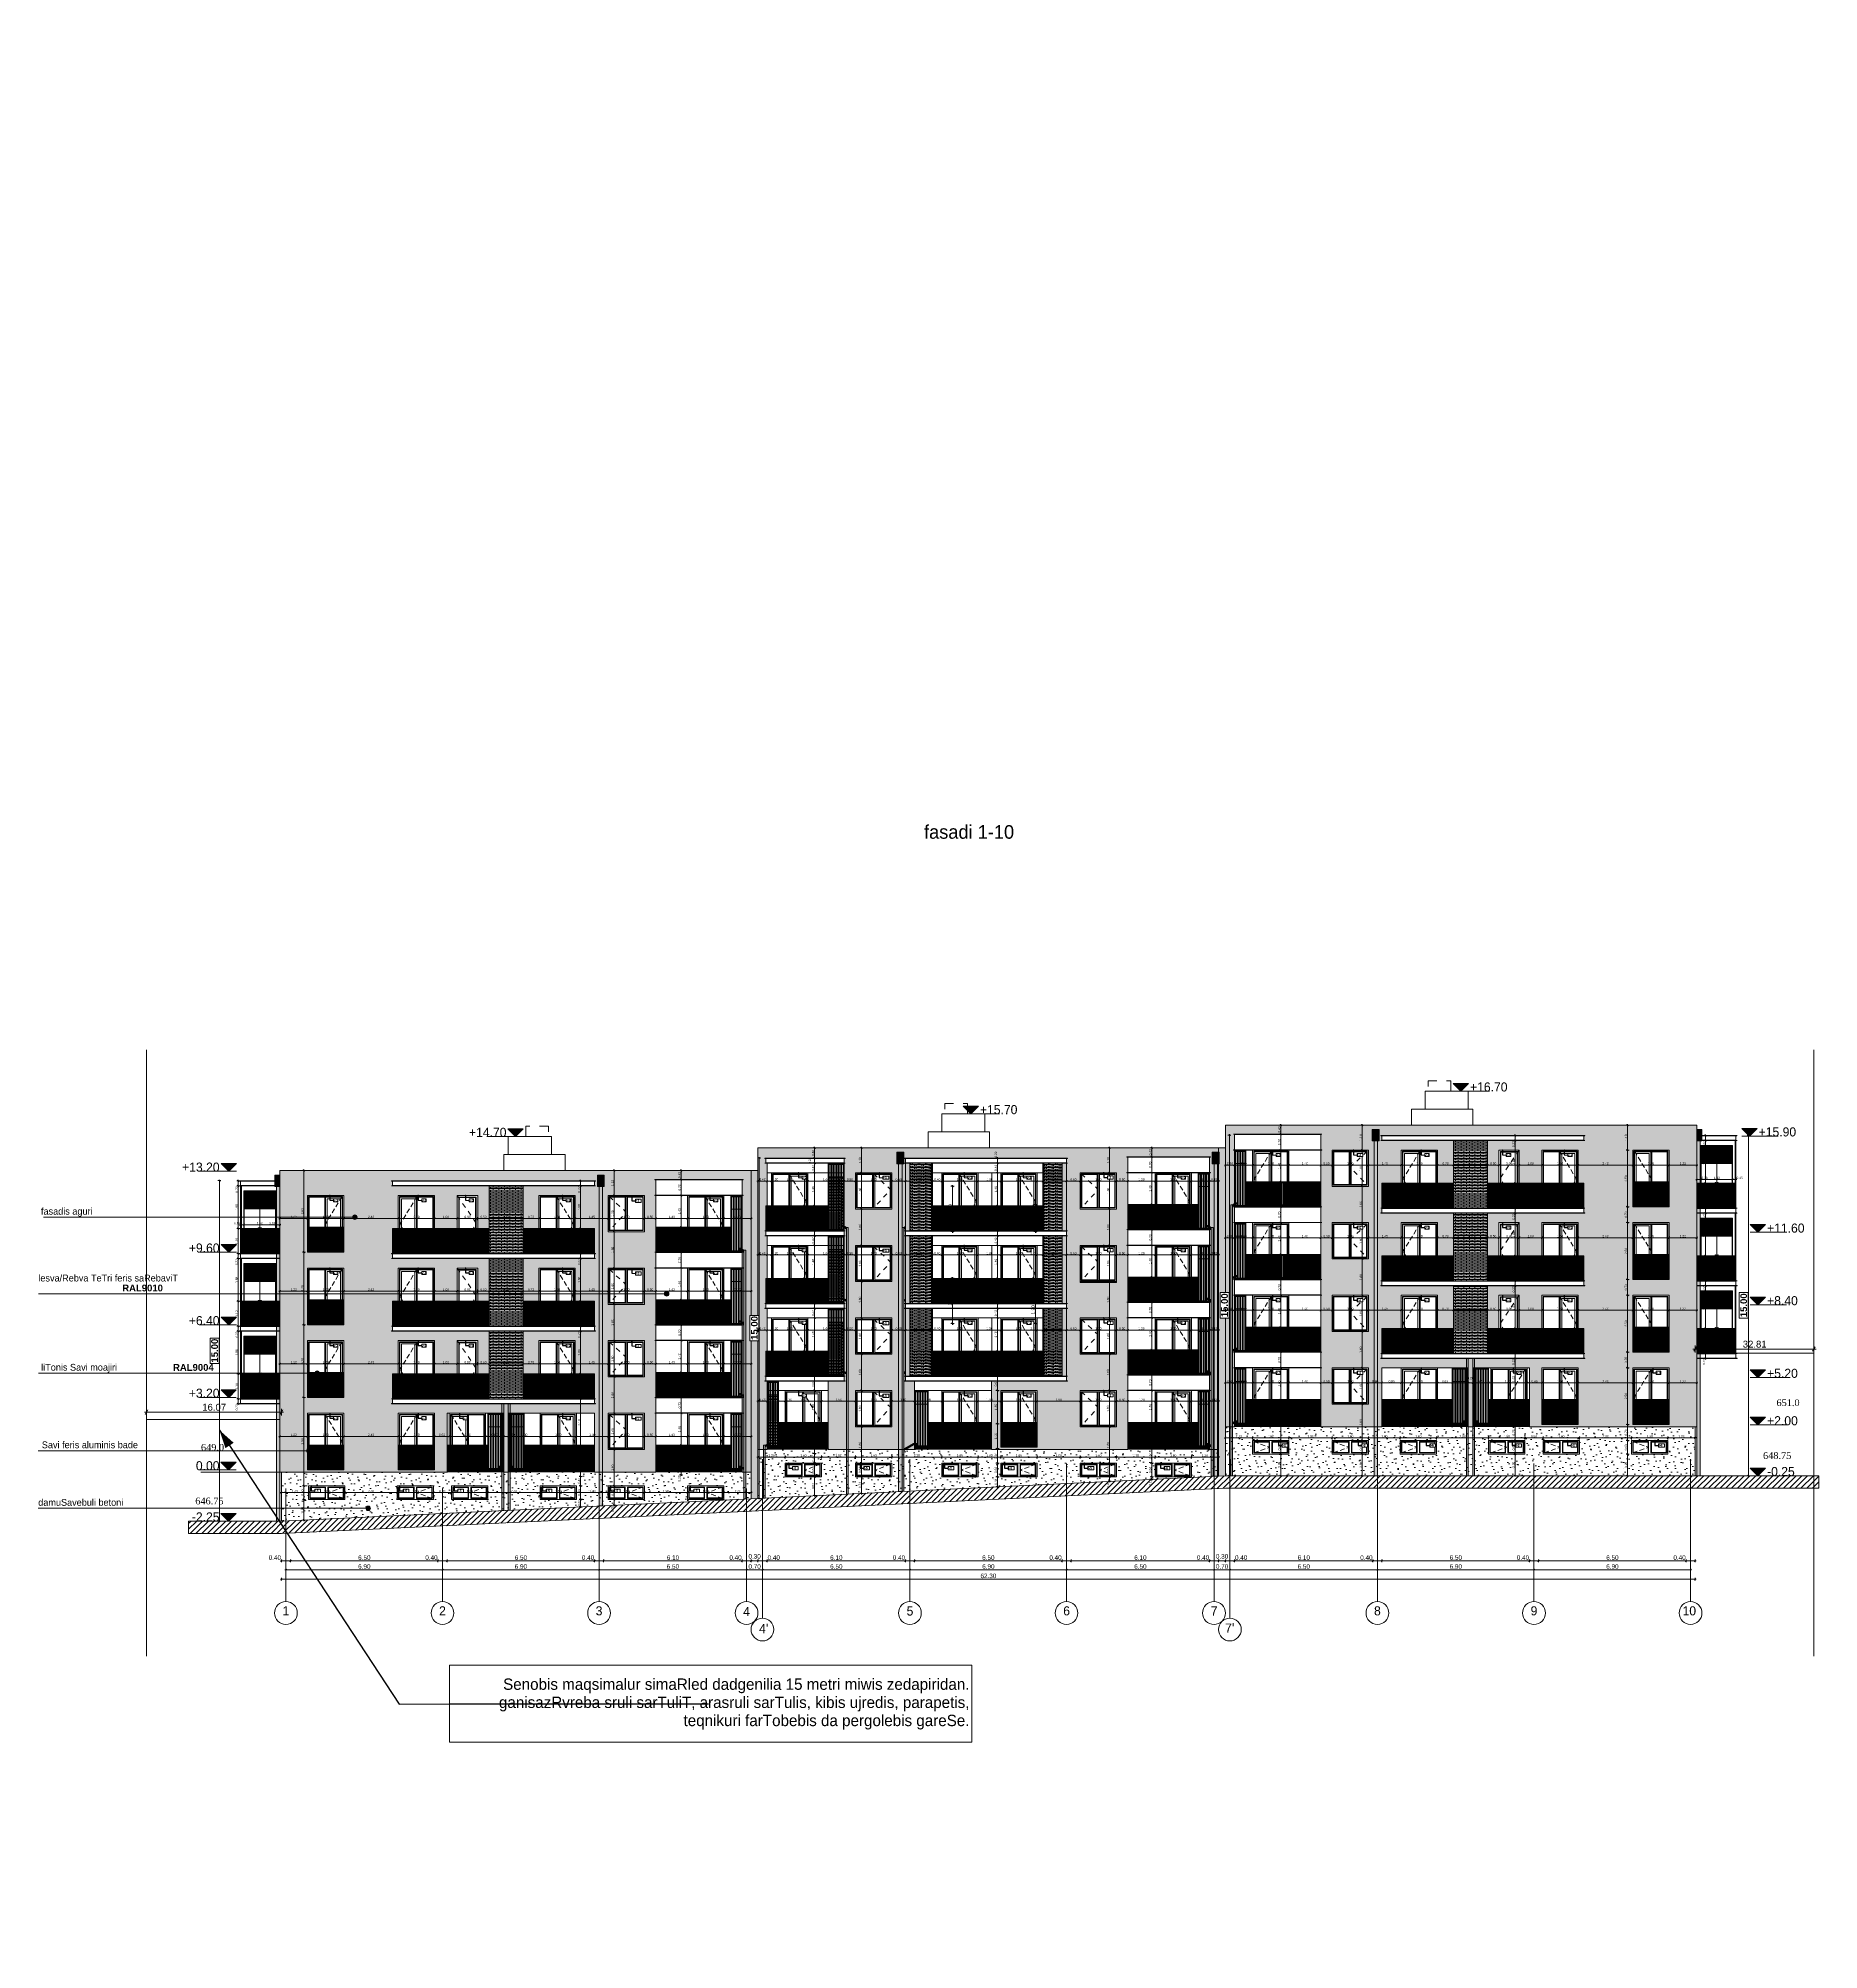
# Model space of a CAD drawing. Header units: millimetres. Extents: x 475206255 to 476720147, y 4620882299 to 4621447368.
# Drawn here: x 475354800 to 475433265, y 4621109401 to 4621193643 of the extents above; entities that cross this region are included whole.
import ezdxf

# ---------------------------------------------------------------- set-up
doc = ezdxf.new("R2010")
doc.units = ezdxf.units.MM
doc.header["$MEASUREMENT"] = 0
doc.set_wipeout_variables(frame=1)
for name, pattern in [('Dashed', [423.333333, 211.666667, -211.666667]), ('Hidden Line', [317.5, 211.666667, -105.833333]), ('Long Dashed', [1058.333302, 634.99999, -423.333311]), ('Wipeout_Contour', [1000, 0, -1000])]:
    doc.linetypes.add(name, pattern=pattern)
for name, color, linetype, lineweight in [('0_Pen_No__1_Pen_No__250', 7, 'Continuous', 0), ('0_Pen_No__250_Pen_No__142', 142, 'Continuous', 0), ('0_Pen_No__250_Pen_No__255', 255, 'Continuous', 0), ('0_Pen_No__250_Pen_No__7', 7, 'Continuous', 0), ('0_Pen_No__7_Pen_No__250', 7, 'Continuous', 0), ('2D Drafting - General_Pen_No__30_Pen_No__9_Pen_No__9_Pen_No__253', 252, 'Continuous', 0), ('2D Drafting - General_Pen_No__30_Pen_No__9_Pen_No__9_Pen_No__7', 7, 'Continuous', 0), ('2D Drafting - General_Pen_No__7_Pen_No__250', 7, 'Continuous', 0), ('2D Drafting - General_Pen_No__7_Pen_No__7', 7, 'Continuous', 0), ('a-iataki_Pen_No__5_Pen_No__5_Pen_No__142', 142, 'Continuous', 0), ('Annotation - Text_Pen_No__7_Pen_No__7_Pen_No__142', 142, 'Continuous', 0), ('Annotation - Text_Pen_No__7_Pen_No__7_Pen_No__4', 7, 'Continuous', 0), ('Dimensioning - General_Pen_No__142', 142, 'Continuous', 0), ('New_2D Drafting - General_Pen_No__1_Pen_No__253', 252, 'Continuous', 0), ('New_2D Drafting - General_Pen_No__250', 7, 'Continuous', 0), ('New_2D Drafting - General_Pen_No__30_Pen_No__9_Pen_No__9_Pen_No__255', 255, 'Continuous', 0), ('New_2D Drafting - General_Pen_No__30_Pen_No__9_Pen_No__9_Pen_No__7', 7, 'Continuous', 0), ('New_2D Drafting - General_Pen_No__4', 7, 'Continuous', 0), ('New_2D Drafting - General_Pen_No__42', 250, 'Continuous', 0), ('New_2D Drafting - General_Pen_No__7', 7, 'Continuous', 0), ('New_Annotation - Label_Pen_No__1', 1, 'Continuous', 0), ('New_Interior - Furniture _Pen_No__250', 7, 'Continuous', 0), ('New_New_piketebi_Pen_No__7_Pen_No__1', 1, 'Continuous', 0), ('New_reg_nak_Pen_No__7', 7, 'Continuous', 0), ('New_shenobebi_Pen_No__7', 7, 'Continuous', 0), ('New_Site & Landscape - Terrain_Pen_No__250', 7, 'Continuous', 0), ('New_Structural - Bearing_Pen_No__1', 1, 'Continuous', 0), ('New_Structural - Bearing_Pen_No__250', 7, 'Continuous', 0), ('New_Structural - Bearing_Pen_No__7', 7, 'Continuous', 0), ('New_topo_NL (1)$0$GAZI_Pen_No__1', 1, 'Continuous', 0), ('New_topo_NL (1)$0$GAZI_Pen_No__250', 7, 'Continuous', 0), ('New_zoma_Pen_No__250', 7, 'Continuous', 0), ('New_ნავეთების კონტურები გრგ2_Pen_No__4', 7, 'Continuous', 0), ('Structural - Bearing_Pen_No__250', 7, 'Continuous', 0), ('Structural - Bearing_Pen_No__7', 7, 'Continuous', 0), ('Structural - Bearing_Pen_No__7_Pen_No__7_Pen_No__7', 7, 'Continuous', 0), ('zoma_Pen_No__1', 1, 'Continuous', 0), ('zoma_Pen_No__142', 142, 'Continuous', 0), ('zoma_Pen_No__1_Pen_No__142', 142, 'Continuous', 0), ('zoma_Pen_No__5_Pen_No__142', 142, 'Continuous', 0), ('zoma_Pen_No__5_Pen_No__5_Pen_No__142', 142, 'Continuous', 0)]:
    doc.layers.add(name, color=color, linetype=linetype, lineweight=lineweight)
for name, color, linetype in [('Dimensioning - General', 7, 'Continuous'), ('New_zoma', 7, 'Continuous'), ('zoma', 7, 'Continuous'), ('zoma_Pen_No__5', 7, 'Continuous')]:
    doc.layers.add(name, color=color, linetype=linetype)
doc.layers.add('New_2D Drafting - General_Pen_No__254', color=7, linetype='Continuous', lineweight=0, true_color=0xcccccc)
doc.styles.add('GENERATED_STYLE_1', font='arial.ttf')
doc.styles.add('GENERATED_STYLE_2', font='arial.ttf')
doc.styles.add('GENERATED_STYLE_3', font='arialbd.ttf')
doc.styles.add('GENERATED_STYLE_4', font='ACADMTAV.TTF')
doc.styles.add('GENERATED_STYLE_5', font='')
doc.styles.add('GENERATED_STYLE_7', font='arialbd.ttf')
doc.styles.add('GENERATED_STYLE_9', font='times.ttf')
doc.styles.get('GENERATED_STYLE_5').set_extended_font_data('Avaza', bold=True)
doc.linetypes.add('Break', pattern='A,0,[1,9.10.saxli 29.041.Shx,S=15.679026,R=0,X=0,Y=0],-1975.557214,0', length=1975.557214)
doc.dimstyles.new('GENERATED_STYLE__1', dxfattribs={"dimtxt": 100, "dimasz": 68.640772, "dimexe": 0.18, "dimexo": 0.0625, "dimgap": 0, "dimtad": 1, "dimlfac": 0.001, "dimzin": 0, "dimdsep": 46, "dimtxsty": 'GENERATED_STYLE_2', "dimblk": 'ARROWHEAD_2', "dimblk1": 'ARROWHEAD_2', "dimblk2": 'ARROWHEAD_2', "dimcen": 0.09, "dimse1": 1, "dimse2": 1, "dimclrd": 142, "dimclre": 142, "dimclrt": 142, "dimadec": 0, "dimazin": 0, "dimtfac": 1, "dimtdec": 4, "dimtmove": 0, "dimatfit": 3, "dimfxl": 1, "dimtolj": 1, "dimtzin": 0, "dimarcsym": 0})
doc.dimstyles.new('GENERATED_STYLE__13', dxfattribs={"dimtxt": 300, "dimasz": 152, "dimexe": 0.18, "dimexo": 3, "dimgap": 0, "dimtad": 1, "dimtih": 1, "dimtoh": 1, "dimlfac": 0.001, "dimzin": 0, "dimdsep": 46, "dimtxsty": 'GENERATED_STYLE_2', "dimblk": 'ARROWHEAD_2', "dimblk1": 'ARROWHEAD_2', "dimblk2": 'ARROWHEAD_2', "dimcen": 0.09, "dimclrd": 1, "dimclre": 1, "dimclrt": 1, "dimadec": 0, "dimazin": 0, "dimtfac": 1, "dimtdec": 4, "dimtmove": 0, "dimatfit": 3, "dimfxl": 1, "dimtolj": 1, "dimtzin": 0, "dimarcsym": 0})
doc.dimstyles.new('GENERATED_STYLE__18', dxfattribs={"dimtxt": 100, "dimasz": 68.640772, "dimexe": 0.18, "dimexo": 0.0625, "dimgap": 0, "dimtad": 1, "dimtih": 1, "dimtoh": 1, "dimlfac": 0.001, "dimzin": 0, "dimdsep": 46, "dimtxsty": 'GENERATED_STYLE_2', "dimblk": 'ARROWHEAD_2', "dimblk1": 'ARROWHEAD_2', "dimblk2": 'ARROWHEAD_2', "dimcen": 0.09, "dimse1": 1, "dimse2": 1, "dimclrd": 142, "dimclre": 142, "dimclrt": 142, "dimadec": 0, "dimazin": 0, "dimtfac": 1, "dimtdec": 4, "dimtmove": 0, "dimatfit": 3, "dimfxl": 1, "dimtolj": 1, "dimtzin": 0, "dimarcsym": 0})
doc.dimstyles.new('GENERATED_STYLE__19', dxfattribs={"dimtxt": 300, "dimasz": 64.421331, "dimexe": 0.18, "dimexo": 3, "dimgap": 0, "dimtad": 1, "dimlfac": 0.001, "dimzin": 0, "dimdsep": 46, "dimtxsty": 'GENERATED_STYLE_3', "dimblk": 'ARROWHEAD_2', "dimblk1": 'ARROWHEAD_2', "dimblk2": 'ARROWHEAD_2', "dimcen": 0.09, "dimclrd": 1, "dimclre": 1, "dimclrt": 1, "dimadec": 0, "dimazin": 0, "dimtfac": 1, "dimtdec": 4, "dimtmove": 0, "dimatfit": 3, "dimfxl": 1, "dimtolj": 1, "dimtzin": 0, "dimarcsym": 0})
doc.dimstyles.new('GENERATED_STYLE__25', dxfattribs={"dimtxt": 200, "dimasz": 64.421331, "dimexe": 0.18, "dimexo": 3, "dimgap": 0, "dimtad": 1, "dimtih": 1, "dimtoh": 1, "dimlfac": 0.001, "dimzin": 0, "dimdsep": 46, "dimtxsty": 'GENERATED_STYLE_2', "dimblk": 'ARROWHEAD_2', "dimblk1": 'ARROWHEAD_2', "dimblk2": 'ARROWHEAD_2', "dimcen": 0.09, "dimclrd": 142, "dimclre": 142, "dimclrt": 142, "dimadec": 0, "dimazin": 0, "dimtfac": 1, "dimtdec": 4, "dimtmove": 2, "dimatfit": 3, "dimfxl": 1, "dimtolj": 1, "dimtzin": 0, "dimarcsym": 0})
doc.dimstyles.new('GENERATED_STYLE__3', dxfattribs={"dimtxt": 200, "dimasz": 64.421331, "dimexe": 0.18, "dimexo": 3, "dimgap": 0, "dimtad": 1, "dimtih": 1, "dimtoh": 1, "dimlfac": 0.001, "dimzin": 0, "dimdsep": 46, "dimtxsty": 'GENERATED_STYLE_2', "dimblk": 'ARROWHEAD_2', "dimblk1": 'ARROWHEAD_2', "dimblk2": 'ARROWHEAD_2', "dimcen": 0.09, "dimclrd": 142, "dimclre": 142, "dimclrt": 142, "dimadec": 0, "dimazin": 0, "dimtfac": 1, "dimtdec": 4, "dimtmove": 0, "dimatfit": 3, "dimfxl": 1, "dimtolj": 1, "dimtzin": 0, "dimarcsym": 0})
doc.dimstyles.new('GENERATED_STYLE__33', dxfattribs={"dimtxt": 0.18, "dimasz": 127.68, "dimexe": 0.18, "dimexo": 0.0625, "dimgap": 0, "dimtad": 0, "dimtih": 1, "dimtoh": 1, "dimdec": 4, "dimzin": 0, "dimdsep": 46, "dimcen": 0.09, "dimadec": 0, "dimazin": 0, "dimtfac": 1, "dimtdec": 4, "dimtmove": 0, "dimatfit": 3, "dimldrblk": 'ARROWHEAD_11', "dimfxl": 1, "dimtolj": 1, "dimtzin": 0, "dimarcsym": 0})
doc.dimstyles.new('GENERATED_STYLE__39', dxfattribs={"dimtxt": 0.18, "dimasz": 809.097333, "dimexe": 0.18, "dimexo": 0.0625, "dimgap": 0, "dimtad": 0, "dimtih": 1, "dimtoh": 1, "dimdec": 4, "dimzin": 0, "dimdsep": 46, "dimcen": 0.09, "dimadec": 0, "dimazin": 0, "dimtfac": 1, "dimtdec": 4, "dimtmove": 0, "dimatfit": 3, "dimldrblk": 'ARROWHEAD_5', "dimfxl": 1, "dimtolj": 1, "dimtzin": 0, "dimarcsym": 0})
doc.dimstyles.new('GENERATED_STYLE__8', dxfattribs={"dimtxt": 150, "dimasz": 76, "dimexe": 0.18, "dimexo": 3, "dimgap": 0, "dimtad": 1, "dimlfac": 0.001, "dimzin": 0, "dimdsep": 46, "dimtxsty": 'GENERATED_STYLE_1', "dimblk": 'ARROWHEAD_2', "dimblk1": 'ARROWHEAD_2', "dimblk2": 'ARROWHEAD_2', "dimcen": 0.09, "dimclrd": 7, "dimclre": 7, "dimclrt": 7, "dimadec": 0, "dimazin": 0, "dimtfac": 1, "dimtdec": 4, "dimtmove": 0, "dimatfit": 3, "dimfxl": 1, "dimtolj": 1, "dimtzin": 0, "dimarcsym": 0})
pattern_1 = [(0, (475826095.757, 4621095193.19), (0, 40), []), (90, (475826095.757, 4621095193.19), (-40, 0), [])]
pattern_2 = [(45, (475826095.76, 4621095993.2), (-254.55844, 254.55844), [0, -240, 0, -360]), (110, (475826895.76, 4621095993.2), (338.28934, 123.12725), [0, -176, 0, -304])]
pattern_3 = [(0, (475826095.757, 4621095193.19), (0, 66.64), []), (90, (475826095.76, 4621095193.2), (-244.8, 0), [66.64, -66.64]), (90, (475826218.16, 4621095259.83), (-244.8, 0), [66.64, -66.64])]
pattern_4 = [(60, (475826095.757, 4621095193.19), (-25.9807621, 15), []), (124.306619, (475826095.757, 4621095193.19), (23.8156986, 11.25), [])]

# ---------------------------------------------------------------- blocks, each defined once
blk = doc.blocks.new('*D356', base_point=(475826096, 4621095193))
at = {"layer": 'zoma_Pen_No__1', "color": 1, "linetype": 'Continuous', "lineweight": 0, "transparency": 16777216}
for p, q in [((475359477, 4621133097), (475359575, 4621133097)), ((475359632, 4621133197), (475359517, 4621132997)), ((475359575, 4621132947), (475359575, 4621133247)), ((475359575, 4621133097), (475365515, 4621133097)), ((475365458, 4621132997), (475365573, 4621133197)), ((475365515, 4621132947), (475365515, 4621133247)), ((475365515, 4621133097), (475365613, 4621133097))]:
    blk.add_line(p, q, dxfattribs=at)
at = {"layer": 'zoma_Pen_No__1', "color": 1, "lineweight": 0, "transparency": 16777216, "insert": (475362030, 4621133157), "char_height": 300, "attachment_point": 7, "style": 'GENERATED_STYLE_2'}
blk.add_mtext('\\A1;{\\pql;\\fArial|b0|i0|c204|p0;\\W1.000000;16.07}', dxfattribs=at)
blk = doc.blocks.new('ARROWHEAD_2')
at = {"color": 0, "linetype": 'Continuous', "lineweight": 0}
for p, q in [((0, 0), (-1, 0)), ((-0.38, -0.66), (0.38, 0.66))]:
    blk.add_line(p, q, dxfattribs=at)
blk = doc.blocks.new('*D357', base_point=(475826096, 4621095193))
at = {"layer": 'zoma_Pen_No__1', "color": 1, "linetype": 'Continuous', "lineweight": 0, "transparency": 16777216}
for p, q in [((475427719, 4621135876), (475427816, 4621135876)), ((475427874, 4621135976), (475427759, 4621135776)), ((475427816, 4621135726), (475427816, 4621136026)), ((475427816, 4621135876), (475433047, 4621135876)), ((475432989, 4621135776), (475433104, 4621135976)), ((475433047, 4621135726), (475433047, 4621136026)), ((475433047, 4621135876), (475433144, 4621135876))]:
    blk.add_line(p, q, dxfattribs=at)
at = {"layer": 'zoma_Pen_No__1', "color": 1, "lineweight": 0, "transparency": 16777216, "insert": (475429917, 4621135936), "char_height": 300, "attachment_point": 7, "rotation": 0.00147, "style": 'GENERATED_STYLE_2'}
blk.add_mtext('\\A1;{\\pql;\\fArial|b0|i0|c204|p0;\\W1.000000;32.81}', dxfattribs=at)
blk = doc.blocks.new('*D444', base_point=(475826096, 4621095193))
at = {"layer": 'Dimensioning - General_Pen_No__142', "color": 142, "linetype": 'Continuous', "lineweight": 0, "transparency": 16777216}
for p, q in [((475365471, 4621129547), (475365515, 4621129547)), ((475365541, 4621129592), (475365489, 4621129502)), ((475365515, 4621129479), (475365515, 4621129615)), ((475365515, 4621129547), (475366716, 4621129547)), ((475366742, 4621129592), (475366690, 4621129502)), ((475366716, 4621129479), (475366716, 4621129615))]:
    blk.add_line(p, q, dxfattribs=at)
at = {"layer": 'Dimensioning - General_Pen_No__142', "color": 142, "lineweight": 0, "transparency": 16777216, "insert": (475365982, 4621129567), "char_height": 100, "attachment_point": 7, "style": 'GENERATED_STYLE_2'}
blk.add_mtext('\\A1;{\\pql;\\fArial|b0|i0|c204|p0;\\W1.000000;1.20}', dxfattribs=at)
blk = doc.blocks.new('*D445', base_point=(475826096, 4621095193))
at = {"layer": 'Dimensioning - General_Pen_No__142', "color": 142, "linetype": 'Continuous', "lineweight": 0, "transparency": 16777216}
for p, q in [((475366742, 4621129592), (475366690, 4621129502)), ((475366716, 4621129479), (475366716, 4621129615)), ((475366716, 4621129547), (475368315, 4621129547)), ((475368341, 4621129592), (475368289, 4621129502)), ((475368315, 4621129479), (475368315, 4621129615))]:
    blk.add_line(p, q, dxfattribs=at)
at = {"layer": 'Dimensioning - General_Pen_No__142', "color": 142, "lineweight": 0, "transparency": 16777216, "insert": (475367382, 4621129567), "char_height": 100, "attachment_point": 7, "style": 'GENERATED_STYLE_2'}
blk.add_mtext('\\A1;{\\pql;\\fArial|b0|i0|c204|p0;\\W1.000000;1.60}', dxfattribs=at)
blk = doc.blocks.new('*D446', base_point=(475826096, 4621095193))
at = {"layer": 'Dimensioning - General_Pen_No__142', "color": 142, "linetype": 'Continuous', "lineweight": 0, "transparency": 16777216}
for p, q in [((475368341, 4621129592), (475368289, 4621129502)), ((475368315, 4621129479), (475368315, 4621129615)), ((475368315, 4621129547), (475370616, 4621129547)), ((475370642, 4621129592), (475370590, 4621129502)), ((475370616, 4621129479), (475370616, 4621129615))]:
    blk.add_line(p, q, dxfattribs=at)
at = {"layer": 'Dimensioning - General_Pen_No__142', "color": 142, "lineweight": 0, "transparency": 16777216, "insert": (475369332, 4621129567), "char_height": 100, "attachment_point": 7, "style": 'GENERATED_STYLE_2'}
blk.add_mtext('\\A1;{\\pql;\\fArial|b0|i0|c204|p0;\\W1.000000;2.30}', dxfattribs=at)
blk = doc.blocks.new('*D447', base_point=(475826096, 4621095193))
at = {"layer": 'Dimensioning - General_Pen_No__142', "color": 142, "linetype": 'Continuous', "lineweight": 0, "transparency": 16777216}
for p, q in [((475370642, 4621129592), (475370590, 4621129502)), ((475370616, 4621129479), (475370616, 4621129615)), ((475370616, 4621129547), (475372215, 4621129547)), ((475372241, 4621129592), (475372189, 4621129502)), ((475372215, 4621129479), (475372215, 4621129615))]:
    blk.add_line(p, q, dxfattribs=at)
at = {"layer": 'Dimensioning - General_Pen_No__142', "color": 142, "lineweight": 0, "transparency": 16777216, "insert": (475371282, 4621129567), "char_height": 100, "attachment_point": 7, "style": 'GENERATED_STYLE_2'}
blk.add_mtext('\\A1;{\\pql;\\fArial|b0|i0|c204|p0;\\W1.000000;1.60}', dxfattribs=at)
blk = doc.blocks.new('*D448', base_point=(475826096, 4621095193))
at = {"layer": 'Dimensioning - General_Pen_No__142', "color": 142, "linetype": 'Continuous', "lineweight": 0, "transparency": 16777216}
for p, q in [((475372241, 4621129592), (475372189, 4621129502)), ((475372215, 4621129479), (475372215, 4621129615)), ((475372215, 4621129547), (475373016, 4621129547)), ((475373042, 4621129592), (475372990, 4621129502)), ((475373016, 4621129479), (475373016, 4621129615))]:
    blk.add_line(p, q, dxfattribs=at)
at = {"layer": 'Dimensioning - General_Pen_No__142', "color": 142, "lineweight": 0, "transparency": 16777216, "insert": (475372482, 4621129567), "char_height": 100, "attachment_point": 7, "style": 'GENERATED_STYLE_2'}
blk.add_mtext('\\A1;{\\pql;\\fArial|b0|i0|c204|p0;\\W1.000000;0.80}', dxfattribs=at)
blk = doc.blocks.new('*D449', base_point=(475826096, 4621095193))
at = {"layer": 'Dimensioning - General_Pen_No__142', "color": 142, "linetype": 'Continuous', "lineweight": 0, "transparency": 16777216}
for p, q in [((475373042, 4621129592), (475372990, 4621129502)), ((475373016, 4621129479), (475373016, 4621129615)), ((475373016, 4621129547), (475374615, 4621129547)), ((475374641, 4621129592), (475374589, 4621129502)), ((475374615, 4621129479), (475374615, 4621129615))]:
    blk.add_line(p, q, dxfattribs=at)
at = {"layer": 'Dimensioning - General_Pen_No__142', "color": 142, "lineweight": 0, "transparency": 16777216, "insert": (475373682, 4621129567), "char_height": 100, "attachment_point": 7, "style": 'GENERATED_STYLE_2'}
blk.add_mtext('\\A1;{\\pql;\\fArial|b0|i0|c204|p0;\\W1.000000;1.60}', dxfattribs=at)
blk = doc.blocks.new('*D450', base_point=(475826096, 4621095193))
at = {"layer": 'Dimensioning - General_Pen_No__142', "color": 142, "linetype": 'Continuous', "lineweight": 0, "transparency": 16777216}
for p, q in [((475374641, 4621129592), (475374589, 4621129502)), ((475374615, 4621129479), (475374615, 4621129615)), ((475374615, 4621129547), (475376916, 4621129547)), ((475376942, 4621129592), (475376889, 4621129502)), ((475376916, 4621129479), (475376916, 4621129615))]:
    blk.add_line(p, q, dxfattribs=at)
at = {"layer": 'Dimensioning - General_Pen_No__142', "color": 142, "lineweight": 0, "transparency": 16777216, "insert": (475375632, 4621129567), "char_height": 100, "attachment_point": 7, "style": 'GENERATED_STYLE_2'}
blk.add_mtext('\\A1;{\\pql;\\fArial|b0|i0|c204|p0;\\W1.000000;2.30}', dxfattribs=at)
blk = doc.blocks.new('*D451', base_point=(475826096, 4621095193))
at = {"layer": 'Dimensioning - General_Pen_No__142', "color": 142, "linetype": 'Continuous', "lineweight": 0, "transparency": 16777216}
for p, q in [((475376942, 4621129592), (475376889, 4621129502)), ((475376916, 4621129479), (475376916, 4621129615)), ((475376916, 4621129547), (475378515, 4621129547)), ((475378541, 4621129592), (475378489, 4621129502)), ((475378515, 4621129479), (475378515, 4621129615))]:
    blk.add_line(p, q, dxfattribs=at)
at = {"layer": 'Dimensioning - General_Pen_No__142', "color": 142, "lineweight": 0, "transparency": 16777216, "insert": (475377582, 4621129567), "char_height": 100, "attachment_point": 7, "style": 'GENERATED_STYLE_2'}
blk.add_mtext('\\A1;{\\pql;\\fArial|b0|i0|c204|p0;\\W1.000000;1.60}', dxfattribs=at)
blk = doc.blocks.new('*D452', base_point=(475826096, 4621095193))
at = {"layer": 'Dimensioning - General_Pen_No__142', "color": 142, "linetype": 'Continuous', "lineweight": 0, "transparency": 16777216}
for p, q in [((475378541, 4621129592), (475378489, 4621129502)), ((475378515, 4621129479), (475378515, 4621129615)), ((475378515, 4621129547), (475379916, 4621129547)), ((475379942, 4621129592), (475379890, 4621129502)), ((475379916, 4621129479), (475379916, 4621129615))]:
    blk.add_line(p, q, dxfattribs=at)
at = {"layer": 'Dimensioning - General_Pen_No__142', "color": 142, "lineweight": 0, "transparency": 16777216, "insert": (475379082, 4621129567), "char_height": 100, "attachment_point": 7, "style": 'GENERATED_STYLE_2'}
blk.add_mtext('\\A1;{\\pql;\\fArial|b0|i0|c204|p0;\\W1.000000;1.40}', dxfattribs=at)
blk = doc.blocks.new('*D453', base_point=(475826096, 4621095193))
at = {"layer": 'Dimensioning - General_Pen_No__142', "color": 142, "linetype": 'Continuous', "lineweight": 0, "transparency": 16777216}
for p, q in [((475379942, 4621129592), (475379890, 4621129502)), ((475379916, 4621129479), (475379916, 4621129615)), ((475379916, 4621129547), (475381515, 4621129547)), ((475381541, 4621129592), (475381489, 4621129502)), ((475381515, 4621129479), (475381515, 4621129615))]:
    blk.add_line(p, q, dxfattribs=at)
at = {"layer": 'Dimensioning - General_Pen_No__142', "color": 142, "lineweight": 0, "transparency": 16777216, "insert": (475380582, 4621129567), "char_height": 100, "attachment_point": 7, "style": 'GENERATED_STYLE_2'}
blk.add_mtext('\\A1;{\\pql;\\fArial|b0|i0|c204|p0;\\W1.000000;1.60}', dxfattribs=at)
blk = doc.blocks.new('*D454', base_point=(475826096, 4621095193))
at = {"layer": 'Dimensioning - General_Pen_No__142', "color": 142, "linetype": 'Continuous', "lineweight": 0, "transparency": 16777216}
for p, q in [((475381541, 4621129592), (475381489, 4621129502)), ((475381515, 4621129479), (475381515, 4621129615)), ((475381515, 4621129547), (475383415, 4621129547)), ((475383441, 4621129592), (475383389, 4621129502)), ((475383415, 4621129479), (475383415, 4621129615))]:
    blk.add_line(p, q, dxfattribs=at)
at = {"layer": 'Dimensioning - General_Pen_No__142', "color": 142, "lineweight": 0, "transparency": 16777216, "insert": (475382332, 4621129567), "char_height": 100, "attachment_point": 7, "style": 'GENERATED_STYLE_2'}
blk.add_mtext('\\A1;{\\pql;\\fArial|b0|i0|c204|p0;\\W1.000000;1.90}', dxfattribs=at)
blk = doc.blocks.new('*D455', base_point=(475826096, 4621095193))
at = {"layer": 'Dimensioning - General_Pen_No__142', "color": 142, "linetype": 'Continuous', "lineweight": 0, "transparency": 16777216}
for p, q in [((475383441, 4621129592), (475383389, 4621129502)), ((475383415, 4621129479), (475383415, 4621129615)), ((475383415, 4621129547), (475385015, 4621129547)), ((475385041, 4621129592), (475384989, 4621129502)), ((475385015, 4621129479), (475385015, 4621129615))]:
    blk.add_line(p, q, dxfattribs=at)
at = {"layer": 'Dimensioning - General_Pen_No__142', "color": 142, "lineweight": 0, "transparency": 16777216, "insert": (475384082, 4621129567), "char_height": 100, "attachment_point": 7, "style": 'GENERATED_STYLE_2'}
blk.add_mtext('\\A1;{\\pql;\\fArial|b0|i0|c204|p0;\\W1.000000;1.60}', dxfattribs=at)
blk = doc.blocks.new('*D456', base_point=(475826096, 4621095193))
at = {"layer": 'Dimensioning - General_Pen_No__142', "color": 142, "linetype": 'Continuous', "lineweight": 0, "transparency": 16777216}
for p, q in [((475385041, 4621129592), (475384989, 4621129502)), ((475385015, 4621129479), (475385015, 4621129615)), ((475385015, 4621129547), (475386216, 4621129547)), ((475386190, 4621129502), (475386242, 4621129592)), ((475386216, 4621129479), (475386216, 4621129615))]:
    blk.add_line(p, q, dxfattribs=at)
at = {"layer": 'Dimensioning - General_Pen_No__142', "color": 142, "lineweight": 0, "transparency": 16777216, "insert": (475385482, 4621129567), "char_height": 100, "attachment_point": 7, "style": 'GENERATED_STYLE_2'}
blk.add_mtext('\\A1;{\\pql;\\fArial|b0|i0|c204|p0;\\W1.000000;1.20}', dxfattribs=at)
blk = doc.blocks.new('*D457', base_point=(475826096, 4621095193))
at = {"layer": 'Dimensioning - General_Pen_No__142', "color": 142, "linetype": 'Continuous', "lineweight": 0, "transparency": 16777216}
for p, q in [((475386190, 4621129502), (475386242, 4621129592)), ((475386216, 4621129479), (475386216, 4621129615)), ((475386216, 4621129547), (475386260, 4621129547))]:
    blk.add_line(p, q, dxfattribs=at)
blk = doc.blocks.new('*D458', base_point=(475826096, 4621095193))
at = {"layer": 'Dimensioning - General_Pen_No__142', "color": 142, "linetype": 'Continuous', "lineweight": 0, "transparency": 16777216}
for p, q in [((475366577, 4621129245), (475366442, 4621129245)), ((475366464, 4621129271), (475366555, 4621129219)), ((475366509, 4621128331), (475366509, 4621129245)), ((475366577, 4621128331), (475366442, 4621128331)), ((475366464, 4621128357), (475366555, 4621128305)), ((475366509, 4621128287), (475366509, 4621128331))]:
    blk.add_line(p, q, dxfattribs=at)
at = {"layer": 'Dimensioning - General_Pen_No__142', "color": 142, "lineweight": 0, "transparency": 16777216, "insert": (475366489, 4621128654), "char_height": 100, "attachment_point": 7, "rotation": 90, "style": 'GENERATED_STYLE_2'}
blk.add_mtext('\\A1;{\\pql;\\fArial|b0|i0|c204|p0;\\W1.000000;0.91}', dxfattribs=at)
blk = doc.blocks.new('*D459', base_point=(475826096, 4621095193))
at = {"layer": 'Dimensioning - General_Pen_No__142', "color": 142, "linetype": 'Continuous', "lineweight": 0, "transparency": 16777216}
for p, q in [((475366577, 4621129845), (475366442, 4621129845)), ((475366464, 4621129871), (475366555, 4621129819)), ((475366509, 4621129245), (475366509, 4621129845)), ((475366577, 4621129245), (475366442, 4621129245)), ((475366464, 4621129271), (475366555, 4621129219))]:
    blk.add_line(p, q, dxfattribs=at)
at = {"layer": 'Dimensioning - General_Pen_No__142', "color": 142, "lineweight": 0, "transparency": 16777216, "insert": (475366489, 4621129411), "char_height": 100, "attachment_point": 7, "rotation": 90, "style": 'GENERATED_STYLE_2'}
blk.add_mtext('\\A1;{\\pql;\\fArial|b0|i0|c204|p0;\\W1.000000;0.60}', dxfattribs=at)
blk = doc.blocks.new('*D460', base_point=(475826096, 4621095193))
at = {"layer": 'Dimensioning - General_Pen_No__142', "color": 142, "linetype": 'Continuous', "lineweight": 0, "transparency": 16777216}
for p, q in [((475366577, 4621133745), (475366442, 4621133745)), ((475366464, 4621133771), (475366555, 4621133719)), ((475366509, 4621129845), (475366509, 4621133745)), ((475366577, 4621129845), (475366442, 4621129845)), ((475366464, 4621129871), (475366555, 4621129819))]:
    blk.add_line(p, q, dxfattribs=at)
at = {"layer": 'Dimensioning - General_Pen_No__142', "color": 142, "lineweight": 0, "transparency": 16777216, "insert": (475366489, 4621131662), "char_height": 100, "attachment_point": 7, "rotation": 90, "style": 'GENERATED_STYLE_2'}
blk.add_mtext('\\A1;{\\pql;\\fArial|b0|i0|c204|p0;\\W1.000000;3.90}', dxfattribs=at)
blk = doc.blocks.new('*D461', base_point=(475826096, 4621095193))
at = {"layer": 'Dimensioning - General_Pen_No__142', "color": 142, "linetype": 'Continuous', "lineweight": 0, "transparency": 16777216}
for p, q in [((475366577, 4621136945), (475366442, 4621136945)), ((475366464, 4621136971), (475366555, 4621136919)), ((475366509, 4621133745), (475366509, 4621136945)), ((475366577, 4621133745), (475366442, 4621133745)), ((475366464, 4621133771), (475366555, 4621133719))]:
    blk.add_line(p, q, dxfattribs=at)
at = {"layer": 'Dimensioning - General_Pen_No__142', "color": 142, "lineweight": 0, "transparency": 16777216, "insert": (475366489, 4621135212), "char_height": 100, "attachment_point": 7, "rotation": 90, "style": 'GENERATED_STYLE_2'}
blk.add_mtext('\\A1;{\\pql;\\fArial|b0|i0|c204|p0;\\W1.000000;3.20}', dxfattribs=at)
blk = doc.blocks.new('*D462', base_point=(475826096, 4621095193))
at = {"layer": 'Dimensioning - General_Pen_No__142', "color": 142, "linetype": 'Continuous', "lineweight": 0, "transparency": 16777216}
for p, q in [((475366577, 4621140145), (475366442, 4621140145)), ((475366464, 4621140171), (475366555, 4621140119)), ((475366509, 4621136945), (475366509, 4621140145)), ((475366577, 4621136945), (475366442, 4621136945)), ((475366464, 4621136971), (475366555, 4621136919))]:
    blk.add_line(p, q, dxfattribs=at)
at = {"layer": 'Dimensioning - General_Pen_No__142', "color": 142, "lineweight": 0, "transparency": 16777216, "insert": (475366489, 4621138412), "char_height": 100, "attachment_point": 7, "rotation": 90, "style": 'GENERATED_STYLE_2'}
blk.add_mtext('\\A1;{\\pql;\\fArial|b0|i0|c204|p0;\\W1.000000;3.20}', dxfattribs=at)
blk = doc.blocks.new('*D463', base_point=(475826096, 4621095193))
at = {"layer": 'Dimensioning - General_Pen_No__142', "color": 142, "linetype": 'Continuous', "lineweight": 0, "transparency": 16777216}
for p, q in [((475366577, 4621143745), (475366442, 4621143745)), ((475366555, 4621143718), (475366464, 4621143771)), ((475366509, 4621143745), (475366509, 4621143789)), ((475366509, 4621140145), (475366509, 4621143745)), ((475366577, 4621140145), (475366442, 4621140145)), ((475366464, 4621140171), (475366555, 4621140119))]:
    blk.add_line(p, q, dxfattribs=at)
at = {"layer": 'Dimensioning - General_Pen_No__142', "color": 142, "lineweight": 0, "transparency": 16777216, "insert": (475366489, 4621141811), "char_height": 100, "attachment_point": 7, "rotation": 90, "style": 'GENERATED_STYLE_2'}
blk.add_mtext('\\A1;{\\pql;\\fArial|b0|i0|c204|p0;\\W1.000000;3.60}', dxfattribs=at)
blk = doc.blocks.new('*D464', base_point=(475826096, 4621095193))
at = {"layer": 'Dimensioning - General_Pen_No__142', "color": 142, "linetype": 'Continuous', "lineweight": 0, "transparency": 16777216}
for p, q in [((475363683, 4621133685), (475363548, 4621133685)), ((475363683, 4621133465), (475363548, 4621133465)), ((475363570, 4621133711), (475363661, 4621133659)), ((475363570, 4621133491), (475363661, 4621133439)), ((475363615, 4621133465), (475363615, 4621133685)), ((475363615, 4621133421), (475363615, 4621133465))]:
    blk.add_line(p, q, dxfattribs=at)
at = {"layer": 'Dimensioning - General_Pen_No__142', "color": 142, "lineweight": 0, "transparency": 16777216, "insert": (475363595, 4621133172), "char_height": 100, "attachment_point": 7, "rotation": 90, "style": 'GENERATED_STYLE_2'}
blk.add_mtext('\\A1;{\\pql;\\fArial|b0|i0|c204|p0;\\W1.000000;0.22}', dxfattribs=at)
blk = doc.blocks.new('*D465', base_point=(475826096, 4621095193))
at = {"layer": 'Dimensioning - General_Pen_No__142', "color": 142, "linetype": 'Continuous', "lineweight": 0, "transparency": 16777216}
for p, q in [((475363683, 4621134785), (475363548, 4621134785)), ((475363570, 4621134811), (475363661, 4621134759)), ((475363615, 4621133685), (475363615, 4621134785)), ((475363683, 4621133685), (475363548, 4621133685)), ((475363570, 4621133711), (475363661, 4621133659))]:
    blk.add_line(p, q, dxfattribs=at)
at = {"layer": 'Dimensioning - General_Pen_No__142', "color": 142, "lineweight": 0, "transparency": 16777216, "insert": (475363595, 4621134101), "char_height": 100, "attachment_point": 7, "rotation": 90, "style": 'GENERATED_STYLE_2'}
blk.add_mtext('\\A1;{\\pql;\\fArial|b0|i0|c204|p0;\\W1.000000;1.10}', dxfattribs=at)
blk = doc.blocks.new('*D466', base_point=(475826096, 4621095193))
at = {"layer": 'Dimensioning - General_Pen_No__142', "color": 142, "linetype": 'Continuous', "lineweight": 0, "transparency": 16777216}
for p, q in [((475363683, 4621136665), (475363548, 4621136665)), ((475363570, 4621136691), (475363661, 4621136639)), ((475363615, 4621134785), (475363615, 4621136665)), ((475363683, 4621134785), (475363548, 4621134785)), ((475363570, 4621134811), (475363661, 4621134759))]:
    blk.add_line(p, q, dxfattribs=at)
at = {"layer": 'Dimensioning - General_Pen_No__142', "color": 142, "lineweight": 0, "transparency": 16777216, "char_height": 100, "attachment_point": 7, "rotation": 90, "style": 'GENERATED_STYLE_2'}
for s, insert in [('\\A1;{\\pql;\\fArial|b0|i0|c204|p0;\\W1.000000;0.22}', (475363595, 4621136372)), ('\\A1;{\\pql;\\fArial|b0|i0|c204|p0;\\W1.000000;1.88}', (475363595, 4621135591))]:
    blk.add_mtext(s, dxfattribs=dict(at, insert=insert))
blk = doc.blocks.new('*D467', base_point=(475826096, 4621095193))
at = {"layer": 'Dimensioning - General_Pen_No__142', "color": 142, "linetype": 'Continuous', "lineweight": 0, "transparency": 16777216}
for p, q in [((475363683, 4621136885), (475363548, 4621136885)), ((475363683, 4621136665), (475363548, 4621136665)), ((475363570, 4621136911), (475363661, 4621136859)), ((475363570, 4621136691), (475363661, 4621136639)), ((475363615, 4621136665), (475363615, 4621136885))]:
    blk.add_line(p, q, dxfattribs=at)
blk = doc.blocks.new('*D468', base_point=(475826096, 4621095193))
at = {"layer": 'Dimensioning - General_Pen_No__142', "color": 142, "linetype": 'Continuous', "lineweight": 0, "transparency": 16777216}
for p, q in [((475363683, 4621137985), (475363548, 4621137985)), ((475363570, 4621138011), (475363661, 4621137959)), ((475363615, 4621136885), (475363615, 4621137985)), ((475363683, 4621136885), (475363548, 4621136885)), ((475363570, 4621136911), (475363661, 4621136859))]:
    blk.add_line(p, q, dxfattribs=at)
at = {"layer": 'Dimensioning - General_Pen_No__142', "color": 142, "lineweight": 0, "transparency": 16777216, "insert": (475363595, 4621137301), "char_height": 100, "attachment_point": 7, "rotation": 90, "style": 'GENERATED_STYLE_2'}
blk.add_mtext('\\A1;{\\pql;\\fArial|b0|i0|c204|p0;\\W1.000000;1.10}', dxfattribs=at)
blk = doc.blocks.new('*D469', base_point=(475826096, 4621095193))
at = {"layer": 'Dimensioning - General_Pen_No__142', "color": 142, "linetype": 'Continuous', "lineweight": 0, "transparency": 16777216}
for p, q in [((475363683, 4621139865), (475363548, 4621139865)), ((475363570, 4621139891), (475363661, 4621139839)), ((475363615, 4621137985), (475363615, 4621139865)), ((475363683, 4621137985), (475363548, 4621137985)), ((475363570, 4621138011), (475363661, 4621137959))]:
    blk.add_line(p, q, dxfattribs=at)
at = {"layer": 'Dimensioning - General_Pen_No__142', "color": 142, "lineweight": 0, "transparency": 16777216, "char_height": 100, "attachment_point": 7, "rotation": 90, "style": 'GENERATED_STYLE_2'}
for s, insert in [('\\A1;{\\pql;\\fArial|b0|i0|c204|p0;\\W1.000000;0.22}', (475363595, 4621139572)), ('\\A1;{\\pql;\\fArial|b0|i0|c204|p0;\\W1.000000;1.88}', (475363595, 4621138791))]:
    blk.add_mtext(s, dxfattribs=dict(at, insert=insert))
blk = doc.blocks.new('*D470', base_point=(475826096, 4621095193))
at = {"layer": 'Dimensioning - General_Pen_No__142', "color": 142, "linetype": 'Continuous', "lineweight": 0, "transparency": 16777216}
for p, q in [((475363683, 4621140085), (475363548, 4621140085)), ((475363683, 4621139865), (475363548, 4621139865)), ((475363570, 4621140111), (475363661, 4621140059)), ((475363570, 4621139891), (475363661, 4621139839)), ((475363615, 4621139865), (475363615, 4621140085))]:
    blk.add_line(p, q, dxfattribs=at)
blk = doc.blocks.new('*D471', base_point=(475826096, 4621095193))
at = {"layer": 'Dimensioning - General_Pen_No__142', "color": 142, "linetype": 'Continuous', "lineweight": 0, "transparency": 16777216}
for p, q in [((475363683, 4621141185), (475363548, 4621141185)), ((475363570, 4621141211), (475363661, 4621141159)), ((475363615, 4621140085), (475363615, 4621141185)), ((475363683, 4621140085), (475363548, 4621140085)), ((475363570, 4621140111), (475363661, 4621140059))]:
    blk.add_line(p, q, dxfattribs=at)
at = {"layer": 'Dimensioning - General_Pen_No__142', "color": 142, "lineweight": 0, "transparency": 16777216, "insert": (475363595, 4621140501), "char_height": 100, "attachment_point": 7, "rotation": 90, "style": 'GENERATED_STYLE_2'}
blk.add_mtext('\\A1;{\\pql;\\fArial|b0|i0|c204|p0;\\W1.000000;1.10}', dxfattribs=at)
blk = doc.blocks.new('*D472', base_point=(475826096, 4621095193))
at = {"layer": 'Dimensioning - General_Pen_No__142', "color": 142, "linetype": 'Continuous', "lineweight": 0, "transparency": 16777216}
for p, q in [((475363683, 4621143065), (475363548, 4621143065)), ((475363570, 4621143091), (475363661, 4621143039)), ((475363615, 4621141185), (475363615, 4621143065)), ((475363683, 4621141185), (475363548, 4621141185)), ((475363570, 4621141211), (475363661, 4621141159))]:
    blk.add_line(p, q, dxfattribs=at)
at = {"layer": 'Dimensioning - General_Pen_No__142', "color": 142, "lineweight": 0, "transparency": 16777216, "char_height": 100, "attachment_point": 7, "rotation": 90, "style": 'GENERATED_STYLE_2'}
for s, insert in [('\\A1;{\\pql;\\fArial|b0|i0|c204|p0;\\W1.000000;0.22}', (475363595, 4621142772)), ('\\A1;{\\pql;\\fArial|b0|i0|c204|p0;\\W1.000000;1.88}', (475363595, 4621141991))]:
    blk.add_mtext(s, dxfattribs=dict(at, insert=insert))
blk = doc.blocks.new('*D473', base_point=(475826096, 4621095193))
at = {"layer": 'Dimensioning - General_Pen_No__142', "color": 142, "linetype": 'Continuous', "lineweight": 0, "transparency": 16777216}
for p, q in [((475363683, 4621143285), (475363548, 4621143285)), ((475363661, 4621143259), (475363570, 4621143311)), ((475363615, 4621143285), (475363615, 4621143329)), ((475363615, 4621143065), (475363615, 4621143285)), ((475363683, 4621143065), (475363548, 4621143065)), ((475363570, 4621143091), (475363661, 4621143039))]:
    blk.add_line(p, q, dxfattribs=at)
blk = doc.blocks.new('*D474', base_point=(475826096, 4621095193))
at = {"layer": 'Dimensioning - General_Pen_No__142', "color": 142, "linetype": 'Continuous', "lineweight": 0, "transparency": 16777216}
for p, q in [((475380251, 4621129245), (475380116, 4621129245)), ((475380251, 4621128992), (475380116, 4621128992)), ((475380138, 4621129271), (475380229, 4621129219)), ((475380138, 4621129019), (475380229, 4621128966)), ((475380183, 4621128992), (475380183, 4621129245)), ((475380183, 4621128948), (475380183, 4621128992))]:
    blk.add_line(p, q, dxfattribs=at)
at = {"layer": 'Dimensioning - General_Pen_No__142', "color": 142, "lineweight": 0, "transparency": 16777216, "insert": (475380163, 4621128699), "char_height": 100, "attachment_point": 7, "rotation": 90, "style": 'GENERATED_STYLE_2'}
blk.add_mtext('\\A1;{\\pql;\\fArial|b0|i0|c204|p0;\\W1.000000;0.25}', dxfattribs=at)
blk = doc.blocks.new('*D475', base_point=(475826096, 4621095193))
at = {"layer": 'Dimensioning - General_Pen_No__142', "color": 142, "linetype": 'Continuous', "lineweight": 0, "transparency": 16777216}
for p, q in [((475380251, 4621129845), (475380116, 4621129845)), ((475380138, 4621129871), (475380229, 4621129819)), ((475380183, 4621129245), (475380183, 4621129845)), ((475380251, 4621129245), (475380116, 4621129245)), ((475380138, 4621129271), (475380229, 4621129219))]:
    blk.add_line(p, q, dxfattribs=at)
at = {"layer": 'Dimensioning - General_Pen_No__142', "color": 142, "lineweight": 0, "transparency": 16777216, "insert": (475380163, 4621129411), "char_height": 100, "attachment_point": 7, "rotation": 90, "style": 'GENERATED_STYLE_2'}
blk.add_mtext('\\A1;{\\pql;\\fArial|b0|i0|c204|p0;\\W1.000000;0.60}', dxfattribs=at)
blk = doc.blocks.new('*D476', base_point=(475826096, 4621095193))
at = {"layer": 'Dimensioning - General_Pen_No__142', "color": 142, "linetype": 'Continuous', "lineweight": 0, "transparency": 16777216}
for p, q in [((475380251, 4621131445), (475380116, 4621131445)), ((475380138, 4621131471), (475380229, 4621131419)), ((475380183, 4621129845), (475380183, 4621131445)), ((475380251, 4621129845), (475380116, 4621129845)), ((475380138, 4621129871), (475380229, 4621129819))]:
    blk.add_line(p, q, dxfattribs=at)
at = {"layer": 'Dimensioning - General_Pen_No__142', "color": 142, "lineweight": 0, "transparency": 16777216, "insert": (475380163, 4621130511), "char_height": 100, "attachment_point": 7, "rotation": 90, "style": 'GENERATED_STYLE_2'}
blk.add_mtext('\\A1;{\\pql;\\fArial|b0|i0|c204|p0;\\W1.000000;1.60}', dxfattribs=at)
blk = doc.blocks.new('*D477', base_point=(475826096, 4621095193))
at = {"layer": 'Dimensioning - General_Pen_No__142', "color": 142, "linetype": 'Continuous', "lineweight": 0, "transparency": 16777216}
for p, q in [((475380251, 4621133045), (475380116, 4621133045)), ((475380138, 4621133071), (475380229, 4621133019)), ((475380183, 4621131445), (475380183, 4621133045)), ((475380251, 4621131445), (475380116, 4621131445)), ((475380138, 4621131471), (475380229, 4621131419))]:
    blk.add_line(p, q, dxfattribs=at)
at = {"layer": 'Dimensioning - General_Pen_No__142', "color": 142, "lineweight": 0, "transparency": 16777216, "insert": (475380163, 4621132111), "char_height": 100, "attachment_point": 7, "rotation": 90, "style": 'GENERATED_STYLE_2'}
blk.add_mtext('\\A1;{\\pql;\\fArial|b0|i0|c204|p0;\\W1.000000;1.60}', dxfattribs=at)
blk = doc.blocks.new('*D478', base_point=(475826096, 4621095193))
at = {"layer": 'Dimensioning - General_Pen_No__142', "color": 142, "linetype": 'Continuous', "lineweight": 0, "transparency": 16777216}
for p, q in [((475380251, 4621134645), (475380116, 4621134645)), ((475380138, 4621134671), (475380229, 4621134619)), ((475380183, 4621133045), (475380183, 4621134645)), ((475380251, 4621133045), (475380116, 4621133045)), ((475380138, 4621133071), (475380229, 4621133019))]:
    blk.add_line(p, q, dxfattribs=at)
at = {"layer": 'Dimensioning - General_Pen_No__142', "color": 142, "lineweight": 0, "transparency": 16777216, "insert": (475380163, 4621133711), "char_height": 100, "attachment_point": 7, "rotation": 90, "style": 'GENERATED_STYLE_2'}
blk.add_mtext('\\A1;{\\pql;\\fArial|b0|i0|c204|p0;\\W1.000000;1.60}', dxfattribs=at)
blk = doc.blocks.new('*D479', base_point=(475826096, 4621095193))
at = {"layer": 'Dimensioning - General_Pen_No__142', "color": 142, "linetype": 'Continuous', "lineweight": 0, "transparency": 16777216}
for p, q in [((475380251, 4621136245), (475380116, 4621136245)), ((475380138, 4621136271), (475380229, 4621136219)), ((475380183, 4621134645), (475380183, 4621136245)), ((475380251, 4621134645), (475380116, 4621134645)), ((475380138, 4621134671), (475380229, 4621134619))]:
    blk.add_line(p, q, dxfattribs=at)
at = {"layer": 'Dimensioning - General_Pen_No__142', "color": 142, "lineweight": 0, "transparency": 16777216, "insert": (475380163, 4621135311), "char_height": 100, "attachment_point": 7, "rotation": 90, "style": 'GENERATED_STYLE_2'}
blk.add_mtext('\\A1;{\\pql;\\fArial|b0|i0|c204|p0;\\W1.000000;1.60}', dxfattribs=at)
blk = doc.blocks.new('*D480', base_point=(475826096, 4621095193))
at = {"layer": 'Dimensioning - General_Pen_No__142', "color": 142, "linetype": 'Continuous', "lineweight": 0, "transparency": 16777216}
for p, q in [((475380251, 4621137845), (475380116, 4621137845)), ((475380138, 4621137871), (475380229, 4621137819)), ((475380183, 4621136245), (475380183, 4621137845)), ((475380251, 4621136245), (475380116, 4621136245)), ((475380138, 4621136271), (475380229, 4621136219))]:
    blk.add_line(p, q, dxfattribs=at)
at = {"layer": 'Dimensioning - General_Pen_No__142', "color": 142, "lineweight": 0, "transparency": 16777216, "insert": (475380163, 4621136911), "char_height": 100, "attachment_point": 7, "rotation": 90, "style": 'GENERATED_STYLE_2'}
blk.add_mtext('\\A1;{\\pql;\\fArial|b0|i0|c204|p0;\\W1.000000;1.60}', dxfattribs=at)
blk = doc.blocks.new('*D481', base_point=(475826096, 4621095193))
at = {"layer": 'Dimensioning - General_Pen_No__142', "color": 142, "linetype": 'Continuous', "lineweight": 0, "transparency": 16777216}
for p, q in [((475380251, 4621139445), (475380116, 4621139445)), ((475380138, 4621139471), (475380229, 4621139419)), ((475380183, 4621137845), (475380183, 4621139445)), ((475380251, 4621137845), (475380116, 4621137845)), ((475380138, 4621137871), (475380229, 4621137819))]:
    blk.add_line(p, q, dxfattribs=at)
at = {"layer": 'Dimensioning - General_Pen_No__142', "color": 142, "lineweight": 0, "transparency": 16777216, "insert": (475380163, 4621138511), "char_height": 100, "attachment_point": 7, "rotation": 90, "style": 'GENERATED_STYLE_2'}
blk.add_mtext('\\A1;{\\pql;\\fArial|b0|i0|c204|p0;\\W1.000000;1.60}', dxfattribs=at)
blk = doc.blocks.new('*D482', base_point=(475826096, 4621095193))
at = {"layer": 'Dimensioning - General_Pen_No__142', "color": 142, "linetype": 'Continuous', "lineweight": 0, "transparency": 16777216}
for p, q in [((475380251, 4621141045), (475380116, 4621141045)), ((475380138, 4621141071), (475380229, 4621141019)), ((475380183, 4621139445), (475380183, 4621141045)), ((475380251, 4621139445), (475380116, 4621139445)), ((475380138, 4621139471), (475380229, 4621139419))]:
    blk.add_line(p, q, dxfattribs=at)
at = {"layer": 'Dimensioning - General_Pen_No__142', "color": 142, "lineweight": 0, "transparency": 16777216, "insert": (475380163, 4621140111), "char_height": 100, "attachment_point": 7, "rotation": 90, "style": 'GENERATED_STYLE_2'}
blk.add_mtext('\\A1;{\\pql;\\fArial|b0|i0|c204|p0;\\W1.000000;1.60}', dxfattribs=at)
blk = doc.blocks.new('*D483', base_point=(475826096, 4621095193))
at = {"layer": 'Dimensioning - General_Pen_No__142', "color": 142, "linetype": 'Continuous', "lineweight": 0, "transparency": 16777216}
for p, q in [((475380251, 4621142645), (475380116, 4621142645)), ((475380138, 4621142671), (475380229, 4621142619)), ((475380183, 4621141045), (475380183, 4621142645)), ((475380251, 4621141045), (475380116, 4621141045)), ((475380138, 4621141071), (475380229, 4621141019))]:
    blk.add_line(p, q, dxfattribs=at)
at = {"layer": 'Dimensioning - General_Pen_No__142', "color": 142, "lineweight": 0, "transparency": 16777216, "insert": (475380163, 4621141711), "char_height": 100, "attachment_point": 7, "rotation": 90, "style": 'GENERATED_STYLE_2'}
blk.add_mtext('\\A1;{\\pql;\\fArial|b0|i0|c204|p0;\\W1.000000;1.60}', dxfattribs=at)
blk = doc.blocks.new('*D484', base_point=(475826096, 4621095193))
at = {"layer": 'Dimensioning - General_Pen_No__142', "color": 142, "linetype": 'Continuous', "lineweight": 0, "transparency": 16777216}
for p, q in [((475380251, 4621143745), (475380116, 4621143745)), ((475380229, 4621143718), (475380138, 4621143771)), ((475380183, 4621143745), (475380183, 4621143789)), ((475380183, 4621142645), (475380183, 4621143745)), ((475380251, 4621142645), (475380116, 4621142645)), ((475380138, 4621142671), (475380229, 4621142619))]:
    blk.add_line(p, q, dxfattribs=at)
at = {"layer": 'Dimensioning - General_Pen_No__142', "color": 142, "lineweight": 0, "transparency": 16777216, "insert": (475380163, 4621143061), "char_height": 100, "attachment_point": 7, "rotation": 90, "style": 'GENERATED_STYLE_2'}
blk.add_mtext('\\A1;{\\pql;\\fArial|b0|i0|c204|p0;\\W1.000000;1.10}', dxfattribs=at)
blk = doc.blocks.new('*D485', base_point=(475826096, 4621095193))
at = {"layer": 'Dimensioning - General_Pen_No__142', "color": 142, "linetype": 'Continuous', "lineweight": 0, "transparency": 16777216}
for p, q in [((475391152, 4621130245), (475391016, 4621130245)), ((475391039, 4621130271), (475391129, 4621130219)), ((475391084, 4621129516), (475391084, 4621130245)), ((475391152, 4621129516), (475391016, 4621129516)), ((475391039, 4621129542), (475391129, 4621129490)), ((475391084, 4621129472), (475391084, 4621129516))]:
    blk.add_line(p, q, dxfattribs=at)
at = {"layer": 'Dimensioning - General_Pen_No__142', "color": 142, "lineweight": 0, "transparency": 16777216, "insert": (475391064, 4621129747), "char_height": 100, "attachment_point": 7, "rotation": 90, "style": 'GENERATED_STYLE_2'}
blk.add_mtext('\\A1;{\\pql;\\fArial|b0|i0|c204|p0;\\W1.000000;0.73}', dxfattribs=at)
blk = doc.blocks.new('*D486', base_point=(475826096, 4621095193))
at = {"layer": 'Dimensioning - General_Pen_No__142', "color": 142, "linetype": 'Continuous', "lineweight": 0, "transparency": 16777216}
for p, q in [((475391152, 4621130845), (475391016, 4621130845)), ((475391039, 4621130871), (475391129, 4621130819)), ((475391084, 4621130245), (475391084, 4621130845)), ((475391152, 4621130245), (475391016, 4621130245)), ((475391039, 4621130271), (475391129, 4621130219))]:
    blk.add_line(p, q, dxfattribs=at)
at = {"layer": 'Dimensioning - General_Pen_No__142', "color": 142, "lineweight": 0, "transparency": 16777216, "insert": (475391064, 4621130411), "char_height": 100, "attachment_point": 7, "rotation": 90, "style": 'GENERATED_STYLE_2'}
blk.add_mtext('\\A1;{\\pql;\\fArial|b0|i0|c204|p0;\\W1.000000;0.60}', dxfattribs=at)
blk = doc.blocks.new('*D487', base_point=(475826096, 4621095193))
at = {"layer": 'Dimensioning - General_Pen_No__142', "color": 142, "linetype": 'Continuous', "lineweight": 0, "transparency": 16777216}
for p, q in [((475391152, 4621132445), (475391016, 4621132445)), ((475391039, 4621132471), (475391129, 4621132419)), ((475391084, 4621130845), (475391084, 4621132445)), ((475391152, 4621130845), (475391016, 4621130845)), ((475391039, 4621130871), (475391129, 4621130819))]:
    blk.add_line(p, q, dxfattribs=at)
at = {"layer": 'Dimensioning - General_Pen_No__142', "color": 142, "lineweight": 0, "transparency": 16777216, "insert": (475391064, 4621131511), "char_height": 100, "attachment_point": 7, "rotation": 90, "style": 'GENERATED_STYLE_2'}
blk.add_mtext('\\A1;{\\pql;\\fArial|b0|i0|c204|p0;\\W1.000000;1.60}', dxfattribs=at)
blk = doc.blocks.new('*D488', base_point=(475826096, 4621095193))
at = {"layer": 'Dimensioning - General_Pen_No__142', "color": 142, "linetype": 'Continuous', "lineweight": 0, "transparency": 16777216}
for p, q in [((475391152, 4621134045), (475391016, 4621134045)), ((475391039, 4621134071), (475391129, 4621134019)), ((475391084, 4621132445), (475391084, 4621134045)), ((475391152, 4621132445), (475391016, 4621132445)), ((475391039, 4621132471), (475391129, 4621132419))]:
    blk.add_line(p, q, dxfattribs=at)
at = {"layer": 'Dimensioning - General_Pen_No__142', "color": 142, "lineweight": 0, "transparency": 16777216, "insert": (475391064, 4621133111), "char_height": 100, "attachment_point": 7, "rotation": 90, "style": 'GENERATED_STYLE_2'}
blk.add_mtext('\\A1;{\\pql;\\fArial|b0|i0|c204|p0;\\W1.000000;1.60}', dxfattribs=at)
blk = doc.blocks.new('*D489', base_point=(475826096, 4621095193))
at = {"layer": 'Dimensioning - General_Pen_No__142', "color": 142, "linetype": 'Continuous', "lineweight": 0, "transparency": 16777216}
for p, q in [((475391152, 4621135645), (475391016, 4621135645)), ((475391039, 4621135671), (475391129, 4621135619)), ((475391084, 4621134045), (475391084, 4621135645)), ((475391152, 4621134045), (475391016, 4621134045)), ((475391039, 4621134071), (475391129, 4621134019))]:
    blk.add_line(p, q, dxfattribs=at)
at = {"layer": 'Dimensioning - General_Pen_No__142', "color": 142, "lineweight": 0, "transparency": 16777216, "insert": (475391064, 4621134711), "char_height": 100, "attachment_point": 7, "rotation": 90, "style": 'GENERATED_STYLE_2'}
blk.add_mtext('\\A1;{\\pql;\\fArial|b0|i0|c204|p0;\\W1.000000;1.60}', dxfattribs=at)
blk = doc.blocks.new('*D490', base_point=(475826096, 4621095193))
at = {"layer": 'Dimensioning - General_Pen_No__142', "color": 142, "linetype": 'Continuous', "lineweight": 0, "transparency": 16777216}
for p, q in [((475391152, 4621137245), (475391016, 4621137245)), ((475391039, 4621137271), (475391129, 4621137219)), ((475391084, 4621135645), (475391084, 4621137245)), ((475391152, 4621135645), (475391016, 4621135645)), ((475391039, 4621135671), (475391129, 4621135619))]:
    blk.add_line(p, q, dxfattribs=at)
at = {"layer": 'Dimensioning - General_Pen_No__142', "color": 142, "lineweight": 0, "transparency": 16777216, "insert": (475391064, 4621136311), "char_height": 100, "attachment_point": 7, "rotation": 90, "style": 'GENERATED_STYLE_2'}
blk.add_mtext('\\A1;{\\pql;\\fArial|b0|i0|c204|p0;\\W1.000000;1.60}', dxfattribs=at)
blk = doc.blocks.new('*D491', base_point=(475826096, 4621095193))
at = {"layer": 'Dimensioning - General_Pen_No__142', "color": 142, "linetype": 'Continuous', "lineweight": 0, "transparency": 16777216}
for p, q in [((475391152, 4621138845), (475391016, 4621138845)), ((475391039, 4621138871), (475391129, 4621138819)), ((475391084, 4621137245), (475391084, 4621138845)), ((475391152, 4621137245), (475391016, 4621137245)), ((475391039, 4621137271), (475391129, 4621137219))]:
    blk.add_line(p, q, dxfattribs=at)
at = {"layer": 'Dimensioning - General_Pen_No__142', "color": 142, "lineweight": 0, "transparency": 16777216, "insert": (475391064, 4621137911), "char_height": 100, "attachment_point": 7, "rotation": 90, "style": 'GENERATED_STYLE_2'}
blk.add_mtext('\\A1;{\\pql;\\fArial|b0|i0|c204|p0;\\W1.000000;1.60}', dxfattribs=at)
blk = doc.blocks.new('*D492', base_point=(475826096, 4621095193))
at = {"layer": 'Dimensioning - General_Pen_No__142', "color": 142, "linetype": 'Continuous', "lineweight": 0, "transparency": 16777216}
for p, q in [((475391152, 4621140445), (475391016, 4621140445)), ((475391039, 4621140471), (475391129, 4621140419)), ((475391084, 4621138845), (475391084, 4621140445)), ((475391152, 4621138845), (475391016, 4621138845)), ((475391039, 4621138871), (475391129, 4621138819))]:
    blk.add_line(p, q, dxfattribs=at)
at = {"layer": 'Dimensioning - General_Pen_No__142', "color": 142, "lineweight": 0, "transparency": 16777216, "insert": (475391064, 4621139511), "char_height": 100, "attachment_point": 7, "rotation": 90, "style": 'GENERATED_STYLE_2'}
blk.add_mtext('\\A1;{\\pql;\\fArial|b0|i0|c204|p0;\\W1.000000;1.60}', dxfattribs=at)
blk = doc.blocks.new('*D493', base_point=(475826096, 4621095193))
at = {"layer": 'Dimensioning - General_Pen_No__142', "color": 142, "linetype": 'Continuous', "lineweight": 0, "transparency": 16777216}
for p, q in [((475391152, 4621142045), (475391016, 4621142045)), ((475391039, 4621142071), (475391129, 4621142019)), ((475391084, 4621140445), (475391084, 4621142045)), ((475391152, 4621140445), (475391016, 4621140445)), ((475391039, 4621140471), (475391129, 4621140419))]:
    blk.add_line(p, q, dxfattribs=at)
at = {"layer": 'Dimensioning - General_Pen_No__142', "color": 142, "lineweight": 0, "transparency": 16777216, "insert": (475391064, 4621141111), "char_height": 100, "attachment_point": 7, "rotation": 90, "style": 'GENERATED_STYLE_2'}
blk.add_mtext('\\A1;{\\pql;\\fArial|b0|i0|c204|p0;\\W1.000000;1.60}', dxfattribs=at)
blk = doc.blocks.new('*D494', base_point=(475826096, 4621095193))
at = {"layer": 'Dimensioning - General_Pen_No__142', "color": 142, "linetype": 'Continuous', "lineweight": 0, "transparency": 16777216}
for p, q in [((475391152, 4621143645), (475391016, 4621143645)), ((475391039, 4621143671), (475391129, 4621143619)), ((475391084, 4621142045), (475391084, 4621143645)), ((475391152, 4621142045), (475391016, 4621142045)), ((475391039, 4621142071), (475391129, 4621142019))]:
    blk.add_line(p, q, dxfattribs=at)
at = {"layer": 'Dimensioning - General_Pen_No__142', "color": 142, "lineweight": 0, "transparency": 16777216, "insert": (475391064, 4621142711), "char_height": 100, "attachment_point": 7, "rotation": 90, "style": 'GENERATED_STYLE_2'}
blk.add_mtext('\\A1;{\\pql;\\fArial|b0|i0|c204|p0;\\W1.000000;1.60}', dxfattribs=at)
blk = doc.blocks.new('*D495', base_point=(475826096, 4621095193))
at = {"layer": 'Dimensioning - General_Pen_No__142', "color": 142, "linetype": 'Continuous', "lineweight": 0, "transparency": 16777216}
for p, q in [((475391152, 4621144745), (475391016, 4621144745)), ((475391129, 4621144718), (475391039, 4621144771)), ((475391084, 4621144745), (475391084, 4621144789)), ((475391084, 4621143645), (475391084, 4621144745)), ((475391152, 4621143645), (475391016, 4621143645)), ((475391039, 4621143671), (475391129, 4621143619))]:
    blk.add_line(p, q, dxfattribs=at)
at = {"layer": 'Dimensioning - General_Pen_No__142', "color": 142, "lineweight": 0, "transparency": 16777216, "insert": (475391064, 4621144061), "char_height": 100, "attachment_point": 7, "rotation": 90, "style": 'GENERATED_STYLE_2'}
blk.add_mtext('\\A1;{\\pql;\\fArial|b0|i0|c204|p0;\\W1.000000;1.10}', dxfattribs=at)
blk = doc.blocks.new('*D496', base_point=(475826096, 4621095193))
at = {"layer": 'Dimensioning - General_Pen_No__142', "color": 142, "linetype": 'Continuous', "lineweight": 0, "transparency": 16777216}
for p, q in [((475402082, 4621130245), (475401947, 4621130245)), ((475402082, 4621130047), (475401947, 4621130047)), ((475401969, 4621130271), (475402060, 4621130219)), ((475401969, 4621130073), (475402060, 4621130021)), ((475402014, 4621130047), (475402014, 4621130245)), ((475402014, 4621130003), (475402014, 4621130047))]:
    blk.add_line(p, q, dxfattribs=at)
at = {"layer": 'Dimensioning - General_Pen_No__142', "color": 142, "lineweight": 0, "transparency": 16777216, "insert": (475401994, 4621129754), "char_height": 100, "attachment_point": 7, "rotation": 90, "style": 'GENERATED_STYLE_2'}
blk.add_mtext('\\A1;{\\pql;\\fArial|b0|i0|c204|p0;\\W1.000000;0.20}', dxfattribs=at)
blk = doc.blocks.new('*D497', base_point=(475826096, 4621095193))
at = {"layer": 'Dimensioning - General_Pen_No__142', "color": 142, "linetype": 'Continuous', "lineweight": 0, "transparency": 16777216}
for p, q in [((475402082, 4621130845), (475401947, 4621130845)), ((475401969, 4621130871), (475402060, 4621130819)), ((475402014, 4621130245), (475402014, 4621130845)), ((475402082, 4621130245), (475401947, 4621130245)), ((475401969, 4621130271), (475402060, 4621130219))]:
    blk.add_line(p, q, dxfattribs=at)
at = {"layer": 'Dimensioning - General_Pen_No__142', "color": 142, "lineweight": 0, "transparency": 16777216, "insert": (475401994, 4621130411), "char_height": 100, "attachment_point": 7, "rotation": 90, "style": 'GENERATED_STYLE_2'}
blk.add_mtext('\\A1;{\\pql;\\fArial|b0|i0|c204|p0;\\W1.000000;0.60}', dxfattribs=at)
blk = doc.blocks.new('*D498', base_point=(475826096, 4621095193))
at = {"layer": 'Dimensioning - General_Pen_No__142', "color": 142, "linetype": 'Continuous', "lineweight": 0, "transparency": 16777216}
for p, q in [((475402082, 4621132445), (475401947, 4621132445)), ((475401969, 4621132471), (475402060, 4621132419)), ((475402014, 4621130845), (475402014, 4621132445)), ((475402082, 4621130845), (475401947, 4621130845)), ((475401969, 4621130871), (475402060, 4621130819))]:
    blk.add_line(p, q, dxfattribs=at)
at = {"layer": 'Dimensioning - General_Pen_No__142', "color": 142, "lineweight": 0, "transparency": 16777216, "insert": (475401994, 4621131511), "char_height": 100, "attachment_point": 7, "rotation": 90, "style": 'GENERATED_STYLE_2'}
blk.add_mtext('\\A1;{\\pql;\\fArial|b0|i0|c204|p0;\\W1.000000;1.60}', dxfattribs=at)
blk = doc.blocks.new('*D499', base_point=(475826096, 4621095193))
at = {"layer": 'Dimensioning - General_Pen_No__142', "color": 142, "linetype": 'Continuous', "lineweight": 0, "transparency": 16777216}
for p, q in [((475402082, 4621134045), (475401947, 4621134045)), ((475401969, 4621134071), (475402060, 4621134019)), ((475402014, 4621132445), (475402014, 4621134045)), ((475402082, 4621132445), (475401947, 4621132445)), ((475401969, 4621132471), (475402060, 4621132419))]:
    blk.add_line(p, q, dxfattribs=at)
at = {"layer": 'Dimensioning - General_Pen_No__142', "color": 142, "lineweight": 0, "transparency": 16777216, "insert": (475401994, 4621133111), "char_height": 100, "attachment_point": 7, "rotation": 90, "style": 'GENERATED_STYLE_2'}
blk.add_mtext('\\A1;{\\pql;\\fArial|b0|i0|c204|p0;\\W1.000000;1.60}', dxfattribs=at)
blk = doc.blocks.new('*D500', base_point=(475826096, 4621095193))
at = {"layer": 'Dimensioning - General_Pen_No__142', "color": 142, "linetype": 'Continuous', "lineweight": 0, "transparency": 16777216}
for p, q in [((475402082, 4621135645), (475401947, 4621135645)), ((475401969, 4621135671), (475402060, 4621135619)), ((475402014, 4621134045), (475402014, 4621135645)), ((475402082, 4621134045), (475401947, 4621134045)), ((475401969, 4621134071), (475402060, 4621134019))]:
    blk.add_line(p, q, dxfattribs=at)
at = {"layer": 'Dimensioning - General_Pen_No__142', "color": 142, "lineweight": 0, "transparency": 16777216, "insert": (475401994, 4621134711), "char_height": 100, "attachment_point": 7, "rotation": 90, "style": 'GENERATED_STYLE_2'}
blk.add_mtext('\\A1;{\\pql;\\fArial|b0|i0|c204|p0;\\W1.000000;1.60}', dxfattribs=at)
blk = doc.blocks.new('*D501', base_point=(475826096, 4621095193))
at = {"layer": 'Dimensioning - General_Pen_No__142', "color": 142, "linetype": 'Continuous', "lineweight": 0, "transparency": 16777216}
for p, q in [((475402082, 4621137245), (475401947, 4621137245)), ((475401969, 4621137271), (475402060, 4621137219)), ((475402014, 4621135645), (475402014, 4621137245)), ((475402082, 4621135645), (475401947, 4621135645)), ((475401969, 4621135671), (475402060, 4621135619))]:
    blk.add_line(p, q, dxfattribs=at)
at = {"layer": 'Dimensioning - General_Pen_No__142', "color": 142, "lineweight": 0, "transparency": 16777216, "insert": (475401994, 4621136311), "char_height": 100, "attachment_point": 7, "rotation": 90, "style": 'GENERATED_STYLE_2'}
blk.add_mtext('\\A1;{\\pql;\\fArial|b0|i0|c204|p0;\\W1.000000;1.60}', dxfattribs=at)
blk = doc.blocks.new('*D502', base_point=(475826096, 4621095193))
at = {"layer": 'Dimensioning - General_Pen_No__142', "color": 142, "linetype": 'Continuous', "lineweight": 0, "transparency": 16777216}
for p, q in [((475402082, 4621138845), (475401947, 4621138845)), ((475401969, 4621138871), (475402060, 4621138819)), ((475402014, 4621137245), (475402014, 4621138845)), ((475402082, 4621137245), (475401947, 4621137245)), ((475401969, 4621137271), (475402060, 4621137219))]:
    blk.add_line(p, q, dxfattribs=at)
at = {"layer": 'Dimensioning - General_Pen_No__142', "color": 142, "lineweight": 0, "transparency": 16777216, "insert": (475401994, 4621137911), "char_height": 100, "attachment_point": 7, "rotation": 90, "style": 'GENERATED_STYLE_2'}
blk.add_mtext('\\A1;{\\pql;\\fArial|b0|i0|c204|p0;\\W1.000000;1.60}', dxfattribs=at)
blk = doc.blocks.new('*D503', base_point=(475826096, 4621095193))
at = {"layer": 'Dimensioning - General_Pen_No__142', "color": 142, "linetype": 'Continuous', "lineweight": 0, "transparency": 16777216}
for p, q in [((475402082, 4621140445), (475401947, 4621140445)), ((475401969, 4621140471), (475402060, 4621140419)), ((475402014, 4621138845), (475402014, 4621140445)), ((475402082, 4621138845), (475401947, 4621138845)), ((475401969, 4621138871), (475402060, 4621138819))]:
    blk.add_line(p, q, dxfattribs=at)
at = {"layer": 'Dimensioning - General_Pen_No__142', "color": 142, "lineweight": 0, "transparency": 16777216, "insert": (475401994, 4621139511), "char_height": 100, "attachment_point": 7, "rotation": 90, "style": 'GENERATED_STYLE_2'}
blk.add_mtext('\\A1;{\\pql;\\fArial|b0|i0|c204|p0;\\W1.000000;1.60}', dxfattribs=at)
blk = doc.blocks.new('*D504', base_point=(475826096, 4621095193))
at = {"layer": 'Dimensioning - General_Pen_No__142', "color": 142, "linetype": 'Continuous', "lineweight": 0, "transparency": 16777216}
for p, q in [((475402082, 4621142045), (475401947, 4621142045)), ((475401969, 4621142071), (475402060, 4621142019)), ((475402014, 4621140445), (475402014, 4621142045)), ((475402082, 4621140445), (475401947, 4621140445)), ((475401969, 4621140471), (475402060, 4621140419))]:
    blk.add_line(p, q, dxfattribs=at)
at = {"layer": 'Dimensioning - General_Pen_No__142', "color": 142, "lineweight": 0, "transparency": 16777216, "insert": (475401994, 4621141111), "char_height": 100, "attachment_point": 7, "rotation": 90, "style": 'GENERATED_STYLE_2'}
blk.add_mtext('\\A1;{\\pql;\\fArial|b0|i0|c204|p0;\\W1.000000;1.60}', dxfattribs=at)
blk = doc.blocks.new('*D505', base_point=(475826096, 4621095193))
at = {"layer": 'Dimensioning - General_Pen_No__142', "color": 142, "linetype": 'Continuous', "lineweight": 0, "transparency": 16777216}
for p, q in [((475402082, 4621143645), (475401947, 4621143645)), ((475401969, 4621143671), (475402060, 4621143619)), ((475402014, 4621142045), (475402014, 4621143645)), ((475402082, 4621142045), (475401947, 4621142045)), ((475401969, 4621142071), (475402060, 4621142019))]:
    blk.add_line(p, q, dxfattribs=at)
at = {"layer": 'Dimensioning - General_Pen_No__142', "color": 142, "lineweight": 0, "transparency": 16777216, "insert": (475401994, 4621142711), "char_height": 100, "attachment_point": 7, "rotation": 90, "style": 'GENERATED_STYLE_2'}
blk.add_mtext('\\A1;{\\pql;\\fArial|b0|i0|c204|p0;\\W1.000000;1.60}', dxfattribs=at)
blk = doc.blocks.new('*D506', base_point=(475826096, 4621095193))
at = {"layer": 'Dimensioning - General_Pen_No__142', "color": 142, "linetype": 'Continuous', "lineweight": 0, "transparency": 16777216}
for p, q in [((475402082, 4621144745), (475401947, 4621144745)), ((475402060, 4621144718), (475401969, 4621144771)), ((475402014, 4621144745), (475402014, 4621144789)), ((475402014, 4621143645), (475402014, 4621144745)), ((475402082, 4621143645), (475401947, 4621143645)), ((475401969, 4621143671), (475402060, 4621143619))]:
    blk.add_line(p, q, dxfattribs=at)
at = {"layer": 'Dimensioning - General_Pen_No__142', "color": 142, "lineweight": 0, "transparency": 16777216, "insert": (475401994, 4621144061), "char_height": 100, "attachment_point": 7, "rotation": 90, "style": 'GENERATED_STYLE_2'}
blk.add_mtext('\\A1;{\\pql;\\fArial|b0|i0|c204|p0;\\W1.000000;1.10}', dxfattribs=at)
blk = doc.blocks.new('*D507', base_point=(475826096, 4621095193))
at = {"layer": 'Dimensioning - General_Pen_No__142', "color": 142, "linetype": 'Continuous', "lineweight": 0, "transparency": 16777216}
for p, q in [((475386472, 4621131116), (475386516, 4621131116)), ((475386542, 4621131161), (475386490, 4621131071)), ((475386516, 4621131048), (475386516, 4621131184)), ((475386516, 4621131116), (475387716, 4621131116)), ((475387742, 4621131161), (475387690, 4621131071)), ((475387716, 4621131048), (475387716, 4621131184))]:
    blk.add_line(p, q, dxfattribs=at)
at = {"layer": 'Dimensioning - General_Pen_No__142', "color": 142, "lineweight": 0, "transparency": 16777216, "insert": (475386983, 4621131136), "char_height": 100, "attachment_point": 7, "style": 'GENERATED_STYLE_2'}
blk.add_mtext('\\A1;{\\pql;\\fArial|b0|i0|c204|p0;\\W1.000000;1.20}', dxfattribs=at)
blk = doc.blocks.new('*D508', base_point=(475826096, 4621095193))
at = {"layer": 'Dimensioning - General_Pen_No__142', "color": 142, "linetype": 'Continuous', "lineweight": 0, "transparency": 16777216}
for p, q in [((475387742, 4621131161), (475387690, 4621131071)), ((475387716, 4621131048), (475387716, 4621131184)), ((475387716, 4621131116), (475389316, 4621131116)), ((475389342, 4621131161), (475389290, 4621131071)), ((475389316, 4621131048), (475389316, 4621131184))]:
    blk.add_line(p, q, dxfattribs=at)
at = {"layer": 'Dimensioning - General_Pen_No__142', "color": 142, "lineweight": 0, "transparency": 16777216, "insert": (475388382, 4621131136), "char_height": 100, "attachment_point": 7, "style": 'GENERATED_STYLE_2'}
blk.add_mtext('\\A1;{\\pql;\\fArial|b0|i0|c204|p0;\\W1.000000;1.60}', dxfattribs=at)
blk = doc.blocks.new('*D509', base_point=(475826096, 4621095193))
at = {"layer": 'Dimensioning - General_Pen_No__142', "color": 142, "linetype": 'Continuous', "lineweight": 0, "transparency": 16777216}
for p, q in [((475389342, 4621131161), (475389290, 4621131071)), ((475389316, 4621131048), (475389316, 4621131184)), ((475389316, 4621131116), (475390816, 4621131116)), ((475390842, 4621131161), (475390789, 4621131071)), ((475390816, 4621131048), (475390816, 4621131184))]:
    blk.add_line(p, q, dxfattribs=at)
at = {"layer": 'Dimensioning - General_Pen_No__142', "color": 142, "lineweight": 0, "transparency": 16777216, "insert": (475389932, 4621131136), "char_height": 100, "attachment_point": 7, "style": 'GENERATED_STYLE_2'}
blk.add_mtext('\\A1;{\\pql;\\fArial|b0|i0|c204|p0;\\W1.000000;1.50}', dxfattribs=at)
blk = doc.blocks.new('*D510', base_point=(475826096, 4621095193))
at = {"layer": 'Dimensioning - General_Pen_No__142', "color": 142, "linetype": 'Continuous', "lineweight": 0, "transparency": 16777216}
for p, q in [((475390842, 4621131161), (475390789, 4621131071)), ((475390816, 4621131048), (475390816, 4621131184)), ((475390816, 4621131116), (475392415, 4621131116)), ((475392441, 4621131161), (475392389, 4621131071)), ((475392415, 4621131048), (475392415, 4621131184))]:
    blk.add_line(p, q, dxfattribs=at)
at = {"layer": 'Dimensioning - General_Pen_No__142', "color": 142, "lineweight": 0, "transparency": 16777216, "insert": (475391482, 4621131136), "char_height": 100, "attachment_point": 7, "style": 'GENERATED_STYLE_2'}
blk.add_mtext('\\A1;{\\pql;\\fArial|b0|i0|c204|p0;\\W1.000000;1.60}', dxfattribs=at)
blk = doc.blocks.new('*D511', base_point=(475826096, 4621095193))
at = {"layer": 'Dimensioning - General_Pen_No__142', "color": 142, "linetype": 'Continuous', "lineweight": 0, "transparency": 16777216}
for p, q in [((475392441, 4621131161), (475392389, 4621131071)), ((475392415, 4621131048), (475392415, 4621131184)), ((475392415, 4621131116), (475394616, 4621131116)), ((475394642, 4621131161), (475394590, 4621131071)), ((475394616, 4621131048), (475394616, 4621131184))]:
    blk.add_line(p, q, dxfattribs=at)
at = {"layer": 'Dimensioning - General_Pen_No__142', "color": 142, "lineweight": 0, "transparency": 16777216, "insert": (475393382, 4621131136), "char_height": 100, "attachment_point": 7, "style": 'GENERATED_STYLE_2'}
blk.add_mtext('\\A1;{\\pql;\\fArial|b0|i0|c204|p0;\\W1.000000;2.20}', dxfattribs=at)
blk = doc.blocks.new('*D512', base_point=(475826096, 4621095193))
at = {"layer": 'Dimensioning - General_Pen_No__142', "color": 142, "linetype": 'Continuous', "lineweight": 0, "transparency": 16777216}
for p, q in [((475394642, 4621131161), (475394590, 4621131071)), ((475394616, 4621131048), (475394616, 4621131184)), ((475394616, 4621131116), (475396215, 4621131116)), ((475396241, 4621131161), (475396189, 4621131071)), ((475396215, 4621131048), (475396215, 4621131184))]:
    blk.add_line(p, q, dxfattribs=at)
at = {"layer": 'Dimensioning - General_Pen_No__142', "color": 142, "lineweight": 0, "transparency": 16777216, "insert": (475395282, 4621131136), "char_height": 100, "attachment_point": 7, "style": 'GENERATED_STYLE_2'}
blk.add_mtext('\\A1;{\\pql;\\fArial|b0|i0|c204|p0;\\W1.000000;1.60}', dxfattribs=at)
blk = doc.blocks.new('*D513', base_point=(475826096, 4621095193))
at = {"layer": 'Dimensioning - General_Pen_No__142', "color": 142, "linetype": 'Continuous', "lineweight": 0, "transparency": 16777216}
for p, q in [((475396241, 4621131161), (475396189, 4621131071)), ((475396215, 4621131048), (475396215, 4621131184)), ((475396215, 4621131116), (475397216, 4621131116)), ((475397242, 4621131161), (475397190, 4621131071)), ((475397216, 4621131048), (475397216, 4621131184))]:
    blk.add_line(p, q, dxfattribs=at)
at = {"layer": 'Dimensioning - General_Pen_No__142', "color": 142, "lineweight": 0, "transparency": 16777216, "insert": (475396582, 4621131136), "char_height": 100, "attachment_point": 7, "style": 'GENERATED_STYLE_2'}
blk.add_mtext('\\A1;{\\pql;\\fArial|b0|i0|c204|p0;\\W1.000000;1.00}', dxfattribs=at)
blk = doc.blocks.new('*D514', base_point=(475826096, 4621095193))
at = {"layer": 'Dimensioning - General_Pen_No__142', "color": 142, "linetype": 'Continuous', "lineweight": 0, "transparency": 16777216}
for p, q in [((475397242, 4621131161), (475397190, 4621131071)), ((475397216, 4621131048), (475397216, 4621131184)), ((475397216, 4621131116), (475398815, 4621131116)), ((475398841, 4621131161), (475398789, 4621131071)), ((475398815, 4621131048), (475398815, 4621131184))]:
    blk.add_line(p, q, dxfattribs=at)
at = {"layer": 'Dimensioning - General_Pen_No__142', "color": 142, "lineweight": 0, "transparency": 16777216, "insert": (475397882, 4621131136), "char_height": 100, "attachment_point": 7, "style": 'GENERATED_STYLE_2'}
blk.add_mtext('\\A1;{\\pql;\\fArial|b0|i0|c204|p0;\\W1.000000;1.60}', dxfattribs=at)
blk = doc.blocks.new('*D515', base_point=(475826096, 4621095193))
at = {"layer": 'Dimensioning - General_Pen_No__142', "color": 142, "linetype": 'Continuous', "lineweight": 0, "transparency": 16777216}
for p, q in [((475398841, 4621131161), (475398789, 4621131071)), ((475398815, 4621131048), (475398815, 4621131184)), ((475398815, 4621131116), (475400716, 4621131116)), ((475400742, 4621131161), (475400690, 4621131071)), ((475400716, 4621131048), (475400716, 4621131184))]:
    blk.add_line(p, q, dxfattribs=at)
at = {"layer": 'Dimensioning - General_Pen_No__142', "color": 142, "lineweight": 0, "transparency": 16777216, "insert": (475399632, 4621131136), "char_height": 100, "attachment_point": 7, "style": 'GENERATED_STYLE_2'}
blk.add_mtext('\\A1;{\\pql;\\fArial|b0|i0|c204|p0;\\W1.000000;1.90}', dxfattribs=at)
blk = doc.blocks.new('*D516', base_point=(475826096, 4621095193))
at = {"layer": 'Dimensioning - General_Pen_No__142', "color": 142, "linetype": 'Continuous', "lineweight": 0, "transparency": 16777216}
for p, q in [((475400742, 4621131161), (475400690, 4621131071)), ((475400716, 4621131048), (475400716, 4621131184)), ((475400716, 4621131116), (475402316, 4621131116)), ((475402342, 4621131161), (475402290, 4621131071)), ((475402316, 4621131048), (475402316, 4621131184))]:
    blk.add_line(p, q, dxfattribs=at)
at = {"layer": 'Dimensioning - General_Pen_No__142', "color": 142, "lineweight": 0, "transparency": 16777216, "insert": (475401382, 4621131136), "char_height": 100, "attachment_point": 7, "style": 'GENERATED_STYLE_2'}
blk.add_mtext('\\A1;{\\pql;\\fArial|b0|i0|c204|p0;\\W1.000000;1.60}', dxfattribs=at)
blk = doc.blocks.new('*D517', base_point=(475826096, 4621095193))
at = {"layer": 'Dimensioning - General_Pen_No__142', "color": 142, "linetype": 'Continuous', "lineweight": 0, "transparency": 16777216}
for p, q in [((475402342, 4621131161), (475402290, 4621131071)), ((475402316, 4621131048), (475402316, 4621131184)), ((475402316, 4621131116), (475404016, 4621131116)), ((475404042, 4621131161), (475403990, 4621131071)), ((475404016, 4621131048), (475404016, 4621131184))]:
    blk.add_line(p, q, dxfattribs=at)
at = {"layer": 'Dimensioning - General_Pen_No__142', "color": 142, "lineweight": 0, "transparency": 16777216, "insert": (475403032, 4621131136), "char_height": 100, "attachment_point": 7, "style": 'GENERATED_STYLE_2'}
blk.add_mtext('\\A1;{\\pql;\\fArial|b0|i0|c204|p0;\\W1.000000;1.70}', dxfattribs=at)
blk = doc.blocks.new('*D518', base_point=(475826096, 4621095193))
at = {"layer": 'Dimensioning - General_Pen_No__142', "color": 142, "linetype": 'Continuous', "lineweight": 0, "transparency": 16777216}
for p, q in [((475404042, 4621131161), (475403990, 4621131071)), ((475404016, 4621131048), (475404016, 4621131184)), ((475404016, 4621131116), (475405616, 4621131116)), ((475405642, 4621131161), (475405590, 4621131071)), ((475405616, 4621131048), (475405616, 4621131184))]:
    blk.add_line(p, q, dxfattribs=at)
at = {"layer": 'Dimensioning - General_Pen_No__142', "color": 142, "lineweight": 0, "transparency": 16777216, "insert": (475404682, 4621131136), "char_height": 100, "attachment_point": 7, "style": 'GENERATED_STYLE_2'}
blk.add_mtext('\\A1;{\\pql;\\fArial|b0|i0|c204|p0;\\W1.000000;1.60}', dxfattribs=at)
blk = doc.blocks.new('*D519', base_point=(475826096, 4621095193))
at = {"layer": 'Dimensioning - General_Pen_No__142', "color": 142, "linetype": 'Continuous', "lineweight": 0, "transparency": 16777216}
for p, q in [((475405642, 4621131161), (475405590, 4621131071)), ((475405616, 4621131048), (475405616, 4621131184)), ((475405616, 4621131116), (475406816, 4621131116)), ((475406790, 4621131071), (475406842, 4621131161)), ((475406816, 4621131048), (475406816, 4621131184)), ((475406816, 4621131116), (475406860, 4621131116))]:
    blk.add_line(p, q, dxfattribs=at)
at = {"layer": 'Dimensioning - General_Pen_No__142', "color": 142, "lineweight": 0, "transparency": 16777216, "insert": (475406082, 4621131136), "char_height": 100, "attachment_point": 7, "style": 'GENERATED_STYLE_2'}
blk.add_mtext('\\A1;{\\pql;\\fArial|b0|i0|c204|p0;\\W1.000000;1.20}', dxfattribs=at)
blk = doc.blocks.new('*D520', base_point=(475826096, 4621095193))
at = {"layer": 'Dimensioning - General_Pen_No__142', "color": 142, "linetype": 'Continuous', "lineweight": 0, "transparency": 16777216}
for p, q in [((475426589, 4621131914), (475426641, 4621132004)), ((475426615, 4621132027), (475426615, 4621131892)), ((475427817, 4621131959), (475426615, 4621131959)), ((475427791, 4621131914), (475427843, 4621132004)), ((475427817, 4621132027), (475427817, 4621131892)), ((475427861, 4621131959), (475427817, 4621131959))]:
    blk.add_line(p, q, dxfattribs=at)
at = {"layer": 'Dimensioning - General_Pen_No__142', "color": 142, "lineweight": 0, "transparency": 16777216, "insert": (475427082, 4621131979), "char_height": 100, "attachment_point": 7, "style": 'GENERATED_STYLE_2'}
blk.add_mtext('\\A1;{\\pql;\\fArial|b0|i0|c204|p0;\\W1.000000;1.20}', dxfattribs=at)
blk = doc.blocks.new('*D521', base_point=(475826096, 4621095193))
at = {"layer": 'Dimensioning - General_Pen_No__142', "color": 142, "linetype": 'Continuous', "lineweight": 0, "transparency": 16777216}
for p, q in [((475424990, 4621131914), (475425042, 4621132004)), ((475425016, 4621132027), (475425016, 4621131892)), ((475426615, 4621131959), (475425016, 4621131959)), ((475426589, 4621131914), (475426641, 4621132004)), ((475426615, 4621132027), (475426615, 4621131892))]:
    blk.add_line(p, q, dxfattribs=at)
at = {"layer": 'Dimensioning - General_Pen_No__142', "color": 142, "lineweight": 0, "transparency": 16777216, "insert": (475425682, 4621131979), "char_height": 100, "attachment_point": 7, "style": 'GENERATED_STYLE_2'}
blk.add_mtext('\\A1;{\\pql;\\fArial|b0|i0|c204|p0;\\W1.000000;1.60}', dxfattribs=at)
blk = doc.blocks.new('*D522', base_point=(475826096, 4621095193))
at = {"layer": 'Dimensioning - General_Pen_No__142', "color": 142, "linetype": 'Continuous', "lineweight": 0, "transparency": 16777216}
for p, q in [((475422690, 4621131914), (475422742, 4621132004)), ((475422716, 4621132027), (475422716, 4621131892)), ((475425016, 4621131959), (475422716, 4621131959)), ((475424990, 4621131914), (475425042, 4621132004)), ((475425016, 4621132027), (475425016, 4621131892))]:
    blk.add_line(p, q, dxfattribs=at)
at = {"layer": 'Dimensioning - General_Pen_No__142', "color": 142, "lineweight": 0, "transparency": 16777216, "insert": (475423732, 4621131979), "char_height": 100, "attachment_point": 7, "style": 'GENERATED_STYLE_2'}
blk.add_mtext('\\A1;{\\pql;\\fArial|b0|i0|c204|p0;\\W1.000000;2.30}', dxfattribs=at)
blk = doc.blocks.new('*D523', base_point=(475826096, 4621095193))
at = {"layer": 'Dimensioning - General_Pen_No__142', "color": 142, "linetype": 'Continuous', "lineweight": 0, "transparency": 16777216}
for p, q in [((475421090, 4621131914), (475421142, 4621132004)), ((475421116, 4621132027), (475421116, 4621131892)), ((475422716, 4621131959), (475421116, 4621131959)), ((475422690, 4621131914), (475422742, 4621132004)), ((475422716, 4621132027), (475422716, 4621131892))]:
    blk.add_line(p, q, dxfattribs=at)
at = {"layer": 'Dimensioning - General_Pen_No__142', "color": 142, "lineweight": 0, "transparency": 16777216, "insert": (475421782, 4621131979), "char_height": 100, "attachment_point": 7, "style": 'GENERATED_STYLE_2'}
blk.add_mtext('\\A1;{\\pql;\\fArial|b0|i0|c204|p0;\\W1.000000;1.60}', dxfattribs=at)
blk = doc.blocks.new('*D524', base_point=(475826096, 4621095193))
at = {"layer": 'Dimensioning - General_Pen_No__142', "color": 142, "linetype": 'Continuous', "lineweight": 0, "transparency": 16777216}
for p, q in [((475420289, 4621131914), (475420342, 4621132004)), ((475420316, 4621132027), (475420316, 4621131892)), ((475421116, 4621131959), (475420316, 4621131959)), ((475421090, 4621131914), (475421142, 4621132004)), ((475421116, 4621132027), (475421116, 4621131892))]:
    blk.add_line(p, q, dxfattribs=at)
at = {"layer": 'Dimensioning - General_Pen_No__142', "color": 142, "lineweight": 0, "transparency": 16777216, "insert": (475420582, 4621131979), "char_height": 100, "attachment_point": 7, "style": 'GENERATED_STYLE_2'}
blk.add_mtext('\\A1;{\\pql;\\fArial|b0|i0|c204|p0;\\W1.000000;0.80}', dxfattribs=at)
blk = doc.blocks.new('*D525', base_point=(475826096, 4621095193))
at = {"layer": 'Dimensioning - General_Pen_No__142', "color": 142, "linetype": 'Continuous', "lineweight": 0, "transparency": 16777216}
for p, q in [((475418690, 4621131914), (475418742, 4621132004)), ((475418716, 4621132027), (475418716, 4621131892)), ((475420316, 4621131959), (475418716, 4621131959)), ((475420289, 4621131914), (475420342, 4621132004)), ((475420316, 4621132027), (475420316, 4621131892))]:
    blk.add_line(p, q, dxfattribs=at)
at = {"layer": 'Dimensioning - General_Pen_No__142', "color": 142, "lineweight": 0, "transparency": 16777216, "insert": (475419382, 4621131979), "char_height": 100, "attachment_point": 7, "style": 'GENERATED_STYLE_2'}
blk.add_mtext('\\A1;{\\pql;\\fArial|b0|i0|c204|p0;\\W1.000000;1.60}', dxfattribs=at)
blk = doc.blocks.new('*D526', base_point=(475826096, 4621095193))
at = {"layer": 'Dimensioning - General_Pen_No__142', "color": 142, "linetype": 'Continuous', "lineweight": 0, "transparency": 16777216}
for p, q in [((475416390, 4621131914), (475416443, 4621132004)), ((475416416, 4621132027), (475416416, 4621131892)), ((475418716, 4621131959), (475416416, 4621131959)), ((475418690, 4621131914), (475418742, 4621132004)), ((475418716, 4621132027), (475418716, 4621131892))]:
    blk.add_line(p, q, dxfattribs=at)
at = {"layer": 'Dimensioning - General_Pen_No__142', "color": 142, "lineweight": 0, "transparency": 16777216, "insert": (475417433, 4621131979), "char_height": 100, "attachment_point": 7, "style": 'GENERATED_STYLE_2'}
blk.add_mtext('\\A1;{\\pql;\\fArial|b0|i0|c204|p0;\\W1.000000;2.30}', dxfattribs=at)
blk = doc.blocks.new('*D527', base_point=(475826096, 4621095193))
at = {"layer": 'Dimensioning - General_Pen_No__142', "color": 142, "linetype": 'Continuous', "lineweight": 0, "transparency": 16777216}
for p, q in [((475414791, 4621131914), (475414843, 4621132004)), ((475414817, 4621132027), (475414817, 4621131892)), ((475416416, 4621131959), (475414817, 4621131959)), ((475416390, 4621131914), (475416443, 4621132004)), ((475416416, 4621132027), (475416416, 4621131892))]:
    blk.add_line(p, q, dxfattribs=at)
at = {"layer": 'Dimensioning - General_Pen_No__142', "color": 142, "lineweight": 0, "transparency": 16777216, "insert": (475415483, 4621131979), "char_height": 100, "attachment_point": 7, "style": 'GENERATED_STYLE_2'}
blk.add_mtext('\\A1;{\\pql;\\fArial|b0|i0|c204|p0;\\W1.000000;1.60}', dxfattribs=at)
blk = doc.blocks.new('*D528', base_point=(475826096, 4621095193))
at = {"layer": 'Dimensioning - General_Pen_No__142', "color": 142, "linetype": 'Continuous', "lineweight": 0, "transparency": 16777216}
for p, q in [((475413390, 4621131914), (475413442, 4621132004)), ((475413416, 4621132027), (475413416, 4621131892)), ((475414817, 4621131959), (475413416, 4621131959)), ((475414791, 4621131914), (475414843, 4621132004)), ((475414817, 4621132027), (475414817, 4621131892))]:
    blk.add_line(p, q, dxfattribs=at)
at = {"layer": 'Dimensioning - General_Pen_No__142', "color": 142, "lineweight": 0, "transparency": 16777216, "insert": (475413983, 4621131979), "char_height": 100, "attachment_point": 7, "style": 'GENERATED_STYLE_2'}
blk.add_mtext('\\A1;{\\pql;\\fArial|b0|i0|c204|p0;\\W1.000000;1.40}', dxfattribs=at)
blk = doc.blocks.new('*D529', base_point=(475826096, 4621095193))
at = {"layer": 'Dimensioning - General_Pen_No__142', "color": 142, "linetype": 'Continuous', "lineweight": 0, "transparency": 16777216}
for p, q in [((475411791, 4621131914), (475411843, 4621132004)), ((475411817, 4621132027), (475411817, 4621131892)), ((475413416, 4621131959), (475411817, 4621131959)), ((475413390, 4621131914), (475413442, 4621132004)), ((475413416, 4621132027), (475413416, 4621131892))]:
    blk.add_line(p, q, dxfattribs=at)
at = {"layer": 'Dimensioning - General_Pen_No__142', "color": 142, "lineweight": 0, "transparency": 16777216, "insert": (475412483, 4621131979), "char_height": 100, "attachment_point": 7, "style": 'GENERATED_STYLE_2'}
blk.add_mtext('\\A1;{\\pql;\\fArial|b0|i0|c204|p0;\\W1.000000;1.60}', dxfattribs=at)
blk = doc.blocks.new('*D530', base_point=(475826096, 4621095193))
at = {"layer": 'Dimensioning - General_Pen_No__142', "color": 142, "linetype": 'Continuous', "lineweight": 0, "transparency": 16777216}
for p, q in [((475409891, 4621131914), (475409943, 4621132004)), ((475409917, 4621132027), (475409917, 4621131892)), ((475411817, 4621131959), (475409917, 4621131959)), ((475411791, 4621131914), (475411843, 4621132004)), ((475411817, 4621132027), (475411817, 4621131892))]:
    blk.add_line(p, q, dxfattribs=at)
at = {"layer": 'Dimensioning - General_Pen_No__142', "color": 142, "lineweight": 0, "transparency": 16777216, "insert": (475410733, 4621131979), "char_height": 100, "attachment_point": 7, "style": 'GENERATED_STYLE_2'}
blk.add_mtext('\\A1;{\\pql;\\fArial|b0|i0|c204|p0;\\W1.000000;1.90}', dxfattribs=at)
blk = doc.blocks.new('*D531', base_point=(475826096, 4621095193))
at = {"layer": 'Dimensioning - General_Pen_No__142', "color": 142, "linetype": 'Continuous', "lineweight": 0, "transparency": 16777216}
for p, q in [((475408291, 4621131914), (475408343, 4621132004)), ((475408317, 4621132027), (475408317, 4621131892)), ((475409917, 4621131959), (475408317, 4621131959)), ((475409891, 4621131914), (475409943, 4621132004)), ((475409917, 4621132027), (475409917, 4621131892))]:
    blk.add_line(p, q, dxfattribs=at)
at = {"layer": 'Dimensioning - General_Pen_No__142', "color": 142, "lineweight": 0, "transparency": 16777216, "insert": (475408983, 4621131979), "char_height": 100, "attachment_point": 7, "style": 'GENERATED_STYLE_2'}
blk.add_mtext('\\A1;{\\pql;\\fArial|b0|i0|c204|p0;\\W1.000000;1.60}', dxfattribs=at)
blk = doc.blocks.new('*D532', base_point=(475826096, 4621095193))
at = {"layer": 'Dimensioning - General_Pen_No__142', "color": 142, "linetype": 'Continuous', "lineweight": 0, "transparency": 16777216}
for p, q in [((475407116, 4621131959), (475407072, 4621131959)), ((475407142, 4621132004), (475407090, 4621131914)), ((475407116, 4621132027), (475407116, 4621131892)), ((475408317, 4621131959), (475407116, 4621131959)), ((475408291, 4621131914), (475408343, 4621132004)), ((475408317, 4621132027), (475408317, 4621131892))]:
    blk.add_line(p, q, dxfattribs=at)
at = {"layer": 'Dimensioning - General_Pen_No__142', "color": 142, "lineweight": 0, "transparency": 16777216, "insert": (475407583, 4621131979), "char_height": 100, "attachment_point": 7, "style": 'GENERATED_STYLE_2'}
blk.add_mtext('\\A1;{\\pql;\\fArial|b0|i0|c204|p0;\\W1.000000;1.20}', dxfattribs=at)
blk = doc.blocks.new('*D533', base_point=(475826096, 4621095193))
at = {"layer": 'Dimensioning - General_Pen_No__142', "color": 142, "linetype": 'Continuous', "lineweight": 0, "transparency": 16777216}
for p, q in [((475413216, 4621131245), (475413081, 4621131245)), ((475413104, 4621131271), (475413194, 4621131219)), ((475413149, 4621130295), (475413149, 4621131245)), ((475413216, 4621130295), (475413081, 4621130295)), ((475413104, 4621130321), (475413194, 4621130269)), ((475413149, 4621130251), (475413149, 4621130295))]:
    blk.add_line(p, q, dxfattribs=at)
at = {"layer": 'Dimensioning - General_Pen_No__142', "color": 142, "lineweight": 0, "transparency": 16777216, "insert": (475413129, 4621130636), "char_height": 100, "attachment_point": 7, "rotation": 90, "style": 'GENERATED_STYLE_2'}
blk.add_mtext('\\A1;{\\pql;\\fArial|b0|i0|c204|p0;\\W1.000000;0.95}', dxfattribs=at)
blk = doc.blocks.new('*D534', base_point=(475826096, 4621095193))
at = {"layer": 'Dimensioning - General_Pen_No__142', "color": 142, "linetype": 'Continuous', "lineweight": 0, "transparency": 16777216}
for p, q in [((475413216, 4621131845), (475413081, 4621131845)), ((475413104, 4621131871), (475413194, 4621131819)), ((475413149, 4621131245), (475413149, 4621131845)), ((475413216, 4621131245), (475413081, 4621131245)), ((475413104, 4621131271), (475413194, 4621131219))]:
    blk.add_line(p, q, dxfattribs=at)
at = {"layer": 'Dimensioning - General_Pen_No__142', "color": 142, "lineweight": 0, "transparency": 16777216, "insert": (475413129, 4621131411), "char_height": 100, "attachment_point": 7, "rotation": 90, "style": 'GENERATED_STYLE_2'}
blk.add_mtext('\\A1;{\\pql;\\fArial|b0|i0|c204|p0;\\W1.000000;0.60}', dxfattribs=at)
blk = doc.blocks.new('*D535', base_point=(475826096, 4621095193))
at = {"layer": 'Dimensioning - General_Pen_No__142', "color": 142, "linetype": 'Continuous', "lineweight": 0, "transparency": 16777216}
for p, q in [((475413216, 4621133445), (475413081, 4621133445)), ((475413104, 4621133471), (475413194, 4621133419)), ((475413149, 4621131845), (475413149, 4621133445)), ((475413216, 4621131845), (475413081, 4621131845)), ((475413104, 4621131871), (475413194, 4621131819))]:
    blk.add_line(p, q, dxfattribs=at)
at = {"layer": 'Dimensioning - General_Pen_No__142', "color": 142, "lineweight": 0, "transparency": 16777216, "insert": (475413129, 4621132511), "char_height": 100, "attachment_point": 7, "rotation": 90, "style": 'GENERATED_STYLE_2'}
blk.add_mtext('\\A1;{\\pql;\\fArial|b0|i0|c204|p0;\\W1.000000;1.60}', dxfattribs=at)
blk = doc.blocks.new('*D536', base_point=(475826096, 4621095193))
at = {"layer": 'Dimensioning - General_Pen_No__142', "color": 142, "linetype": 'Continuous', "lineweight": 0, "transparency": 16777216}
for p, q in [((475413216, 4621135045), (475413081, 4621135045)), ((475413104, 4621135071), (475413194, 4621135019)), ((475413149, 4621133445), (475413149, 4621135045)), ((475413216, 4621133445), (475413081, 4621133445)), ((475413104, 4621133471), (475413194, 4621133419))]:
    blk.add_line(p, q, dxfattribs=at)
at = {"layer": 'Dimensioning - General_Pen_No__142', "color": 142, "lineweight": 0, "transparency": 16777216, "insert": (475413129, 4621134111), "char_height": 100, "attachment_point": 7, "rotation": 90, "style": 'GENERATED_STYLE_2'}
blk.add_mtext('\\A1;{\\pql;\\fArial|b0|i0|c204|p0;\\W1.000000;1.60}', dxfattribs=at)
blk = doc.blocks.new('*D537', base_point=(475826096, 4621095193))
at = {"layer": 'Dimensioning - General_Pen_No__142', "color": 142, "linetype": 'Continuous', "lineweight": 0, "transparency": 16777216}
for p, q in [((475413216, 4621136645), (475413081, 4621136645)), ((475413104, 4621136671), (475413194, 4621136619)), ((475413149, 4621135045), (475413149, 4621136645)), ((475413216, 4621135045), (475413081, 4621135045)), ((475413104, 4621135071), (475413194, 4621135019))]:
    blk.add_line(p, q, dxfattribs=at)
at = {"layer": 'Dimensioning - General_Pen_No__142', "color": 142, "lineweight": 0, "transparency": 16777216, "insert": (475413129, 4621135711), "char_height": 100, "attachment_point": 7, "rotation": 90, "style": 'GENERATED_STYLE_2'}
blk.add_mtext('\\A1;{\\pql;\\fArial|b0|i0|c204|p0;\\W1.000000;1.60}', dxfattribs=at)
blk = doc.blocks.new('*D538', base_point=(475826096, 4621095193))
at = {"layer": 'Dimensioning - General_Pen_No__142', "color": 142, "linetype": 'Continuous', "lineweight": 0, "transparency": 16777216}
for p, q in [((475413216, 4621138245), (475413081, 4621138245)), ((475413104, 4621138271), (475413194, 4621138219)), ((475413149, 4621136645), (475413149, 4621138245)), ((475413216, 4621136645), (475413081, 4621136645)), ((475413104, 4621136671), (475413194, 4621136619))]:
    blk.add_line(p, q, dxfattribs=at)
at = {"layer": 'Dimensioning - General_Pen_No__142', "color": 142, "lineweight": 0, "transparency": 16777216, "insert": (475413129, 4621137311), "char_height": 100, "attachment_point": 7, "rotation": 90, "style": 'GENERATED_STYLE_2'}
blk.add_mtext('\\A1;{\\pql;\\fArial|b0|i0|c204|p0;\\W1.000000;1.60}', dxfattribs=at)
blk = doc.blocks.new('*D539', base_point=(475826096, 4621095193))
at = {"layer": 'Dimensioning - General_Pen_No__142', "color": 142, "linetype": 'Continuous', "lineweight": 0, "transparency": 16777216}
for p, q in [((475413216, 4621139845), (475413081, 4621139845)), ((475413104, 4621139871), (475413194, 4621139819)), ((475413149, 4621138245), (475413149, 4621139845)), ((475413216, 4621138245), (475413081, 4621138245)), ((475413104, 4621138271), (475413194, 4621138219))]:
    blk.add_line(p, q, dxfattribs=at)
at = {"layer": 'Dimensioning - General_Pen_No__142', "color": 142, "lineweight": 0, "transparency": 16777216, "insert": (475413129, 4621138911), "char_height": 100, "attachment_point": 7, "rotation": 90, "style": 'GENERATED_STYLE_2'}
blk.add_mtext('\\A1;{\\pql;\\fArial|b0|i0|c204|p0;\\W1.000000;1.60}', dxfattribs=at)
blk = doc.blocks.new('*D540', base_point=(475826096, 4621095193))
at = {"layer": 'Dimensioning - General_Pen_No__142', "color": 142, "linetype": 'Continuous', "lineweight": 0, "transparency": 16777216}
for p, q in [((475413216, 4621141445), (475413081, 4621141445)), ((475413104, 4621141471), (475413194, 4621141419)), ((475413149, 4621139845), (475413149, 4621141445)), ((475413216, 4621139845), (475413081, 4621139845)), ((475413104, 4621139871), (475413194, 4621139819))]:
    blk.add_line(p, q, dxfattribs=at)
at = {"layer": 'Dimensioning - General_Pen_No__142', "color": 142, "lineweight": 0, "transparency": 16777216, "insert": (475413129, 4621140511), "char_height": 100, "attachment_point": 7, "rotation": 90, "style": 'GENERATED_STYLE_2'}
blk.add_mtext('\\A1;{\\pql;\\fArial|b0|i0|c204|p0;\\W1.000000;1.60}', dxfattribs=at)
blk = doc.blocks.new('*D541', base_point=(475826096, 4621095193))
at = {"layer": 'Dimensioning - General_Pen_No__142', "color": 142, "linetype": 'Continuous', "lineweight": 0, "transparency": 16777216}
for p, q in [((475413216, 4621143045), (475413081, 4621143045)), ((475413104, 4621143071), (475413194, 4621143019)), ((475413149, 4621141445), (475413149, 4621143045)), ((475413216, 4621141445), (475413081, 4621141445)), ((475413104, 4621141471), (475413194, 4621141419))]:
    blk.add_line(p, q, dxfattribs=at)
at = {"layer": 'Dimensioning - General_Pen_No__142', "color": 142, "lineweight": 0, "transparency": 16777216, "insert": (475413129, 4621142111), "char_height": 100, "attachment_point": 7, "rotation": 90, "style": 'GENERATED_STYLE_2'}
blk.add_mtext('\\A1;{\\pql;\\fArial|b0|i0|c204|p0;\\W1.000000;1.60}', dxfattribs=at)
blk = doc.blocks.new('*D542', base_point=(475826096, 4621095193))
at = {"layer": 'Dimensioning - General_Pen_No__142', "color": 142, "linetype": 'Continuous', "lineweight": 0, "transparency": 16777216}
for p, q in [((475413216, 4621144645), (475413081, 4621144645)), ((475413104, 4621144671), (475413194, 4621144619)), ((475413149, 4621143045), (475413149, 4621144645)), ((475413216, 4621143045), (475413081, 4621143045)), ((475413104, 4621143071), (475413194, 4621143019))]:
    blk.add_line(p, q, dxfattribs=at)
at = {"layer": 'Dimensioning - General_Pen_No__142', "color": 142, "lineweight": 0, "transparency": 16777216, "insert": (475413129, 4621143711), "char_height": 100, "attachment_point": 7, "rotation": 90, "style": 'GENERATED_STYLE_2'}
blk.add_mtext('\\A1;{\\pql;\\fArial|b0|i0|c204|p0;\\W1.000000;1.60}', dxfattribs=at)
blk = doc.blocks.new('*D543', base_point=(475826096, 4621095193))
at = {"layer": 'Dimensioning - General_Pen_No__142', "color": 142, "linetype": 'Continuous', "lineweight": 0, "transparency": 16777216}
for p, q in [((475413216, 4621145745), (475413081, 4621145745)), ((475413194, 4621145718), (475413104, 4621145771)), ((475413149, 4621145745), (475413149, 4621145789)), ((475413149, 4621144645), (475413149, 4621145745)), ((475413216, 4621144645), (475413081, 4621144645)), ((475413104, 4621144671), (475413194, 4621144619))]:
    blk.add_line(p, q, dxfattribs=at)
at = {"layer": 'Dimensioning - General_Pen_No__142', "color": 142, "lineweight": 0, "transparency": 16777216, "insert": (475413129, 4621145061), "char_height": 100, "attachment_point": 7, "rotation": 90, "style": 'GENERATED_STYLE_2'}
blk.add_mtext('\\A1;{\\pql;\\fArial|b0|i0|c204|p0;\\W1.000000;1.10}', dxfattribs=at)
blk = doc.blocks.new('*D544', base_point=(475826096, 4621095193))
at = {"layer": 'Dimensioning - General_Pen_No__142', "color": 142, "linetype": 'Continuous', "lineweight": 0, "transparency": 16777216}
for p, q in [((475424908, 4621131245), (475424773, 4621131245)), ((475424795, 4621131271), (475424886, 4621131219)), ((475424840, 4621130295), (475424840, 4621131245)), ((475424908, 4621130295), (475424773, 4621130295)), ((475424795, 4621130321), (475424886, 4621130269)), ((475424840, 4621130251), (475424840, 4621130295))]:
    blk.add_line(p, q, dxfattribs=at)
at = {"layer": 'Dimensioning - General_Pen_No__142', "color": 142, "lineweight": 0, "transparency": 16777216, "insert": (475424820, 4621130636), "char_height": 100, "attachment_point": 7, "rotation": 90, "style": 'GENERATED_STYLE_2'}
blk.add_mtext('\\A1;{\\pql;\\fArial|b0|i0|c204|p0;\\W1.000000;0.95}', dxfattribs=at)
blk = doc.blocks.new('*D545', base_point=(475826096, 4621095193))
at = {"layer": 'Dimensioning - General_Pen_No__142', "color": 142, "linetype": 'Continuous', "lineweight": 0, "transparency": 16777216}
for p, q in [((475424908, 4621131845), (475424773, 4621131845)), ((475424795, 4621131871), (475424886, 4621131819)), ((475424840, 4621131245), (475424840, 4621131845)), ((475424908, 4621131245), (475424773, 4621131245)), ((475424795, 4621131271), (475424886, 4621131219))]:
    blk.add_line(p, q, dxfattribs=at)
at = {"layer": 'Dimensioning - General_Pen_No__142', "color": 142, "lineweight": 0, "transparency": 16777216, "insert": (475424820, 4621131411), "char_height": 100, "attachment_point": 7, "rotation": 90, "style": 'GENERATED_STYLE_2'}
blk.add_mtext('\\A1;{\\pql;\\fArial|b0|i0|c204|p0;\\W1.000000;0.60}', dxfattribs=at)
blk = doc.blocks.new('*D546', base_point=(475826096, 4621095193))
at = {"layer": 'Dimensioning - General_Pen_No__142', "color": 142, "linetype": 'Continuous', "lineweight": 0, "transparency": 16777216}
for p, q in [((475424908, 4621132545), (475424773, 4621132545)), ((475424795, 4621132571), (475424886, 4621132519)), ((475424840, 4621131845), (475424840, 4621132545)), ((475424908, 4621131845), (475424773, 4621131845)), ((475424795, 4621131871), (475424886, 4621131819))]:
    blk.add_line(p, q, dxfattribs=at)
at = {"layer": 'Dimensioning - General_Pen_No__142', "color": 142, "lineweight": 0, "transparency": 16777216, "insert": (475424820, 4621132062), "char_height": 100, "attachment_point": 7, "rotation": 90, "style": 'GENERATED_STYLE_2'}
blk.add_mtext('\\A1;{\\pql;\\fArial|b0|i0|c204|p0;\\W1.000000;0.70}', dxfattribs=at)
blk = doc.blocks.new('*D547', base_point=(475826096, 4621095193))
at = {"layer": 'Dimensioning - General_Pen_No__142', "color": 142, "linetype": 'Continuous', "lineweight": 0, "transparency": 16777216}
for p, q in [((475424908, 4621135045), (475424773, 4621135045)), ((475424795, 4621135071), (475424886, 4621135019)), ((475424840, 4621132545), (475424840, 4621135045)), ((475424908, 4621132545), (475424773, 4621132545)), ((475424795, 4621132571), (475424886, 4621132519))]:
    blk.add_line(p, q, dxfattribs=at)
at = {"layer": 'Dimensioning - General_Pen_No__142', "color": 142, "lineweight": 0, "transparency": 16777216, "insert": (475424820, 4621133662), "char_height": 100, "attachment_point": 7, "rotation": 90, "style": 'GENERATED_STYLE_2'}
blk.add_mtext('\\A1;{\\pql;\\fArial|b0|i0|c204|p0;\\W1.000000;2.50}', dxfattribs=at)
blk = doc.blocks.new('*D548', base_point=(475826096, 4621095193))
at = {"layer": 'Dimensioning - General_Pen_No__142', "color": 142, "linetype": 'Continuous', "lineweight": 0, "transparency": 16777216}
for p, q in [((475424908, 4621135745), (475424773, 4621135745)), ((475424795, 4621135771), (475424886, 4621135719)), ((475424840, 4621135045), (475424840, 4621135745)), ((475424908, 4621135045), (475424773, 4621135045)), ((475424795, 4621135071), (475424886, 4621135019))]:
    blk.add_line(p, q, dxfattribs=at)
at = {"layer": 'Dimensioning - General_Pen_No__142', "color": 142, "lineweight": 0, "transparency": 16777216, "insert": (475424820, 4621135262), "char_height": 100, "attachment_point": 7, "rotation": 90, "style": 'GENERATED_STYLE_2'}
blk.add_mtext('\\A1;{\\pql;\\fArial|b0|i0|c204|p0;\\W1.000000;0.70}', dxfattribs=at)
blk = doc.blocks.new('*D549', base_point=(475826096, 4621095193))
at = {"layer": 'Dimensioning - General_Pen_No__142', "color": 142, "linetype": 'Continuous', "lineweight": 0, "transparency": 16777216}
for p, q in [((475424908, 4621138245), (475424773, 4621138245)), ((475424795, 4621138271), (475424886, 4621138219)), ((475424840, 4621135745), (475424840, 4621138245)), ((475424908, 4621135745), (475424773, 4621135745)), ((475424795, 4621135771), (475424886, 4621135719))]:
    blk.add_line(p, q, dxfattribs=at)
at = {"layer": 'Dimensioning - General_Pen_No__142', "color": 142, "lineweight": 0, "transparency": 16777216, "insert": (475424820, 4621136862), "char_height": 100, "attachment_point": 7, "rotation": 90, "style": 'GENERATED_STYLE_2'}
blk.add_mtext('\\A1;{\\pql;\\fArial|b0|i0|c204|p0;\\W1.000000;2.50}', dxfattribs=at)
blk = doc.blocks.new('*D550', base_point=(475826096, 4621095193))
at = {"layer": 'Dimensioning - General_Pen_No__142', "color": 142, "linetype": 'Continuous', "lineweight": 0, "transparency": 16777216}
for p, q in [((475424908, 4621138945), (475424773, 4621138945)), ((475424908, 4621138245), (475424773, 4621138245)), ((475424795, 4621138971), (475424886, 4621138919)), ((475424795, 4621138271), (475424886, 4621138219)), ((475424840, 4621138245), (475424840, 4621138945))]:
    blk.add_line(p, q, dxfattribs=at)
at = {"layer": 'Dimensioning - General_Pen_No__142', "color": 142, "lineweight": 0, "transparency": 16777216, "insert": (475424820, 4621138462), "char_height": 100, "attachment_point": 7, "rotation": 90, "style": 'GENERATED_STYLE_2'}
blk.add_mtext('\\A1;{\\pql;\\fArial|b0|i0|c204|p0;\\W1.000000;0.70}', dxfattribs=at)
blk = doc.blocks.new('*D551', base_point=(475826096, 4621095193))
at = {"layer": 'Dimensioning - General_Pen_No__142', "color": 142, "linetype": 'Continuous', "lineweight": 0, "transparency": 16777216}
for p, q in [((475424908, 4621141445), (475424773, 4621141445)), ((475424795, 4621141471), (475424886, 4621141419)), ((475424840, 4621138945), (475424840, 4621141445)), ((475424908, 4621138945), (475424773, 4621138945)), ((475424795, 4621138971), (475424886, 4621138919))]:
    blk.add_line(p, q, dxfattribs=at)
at = {"layer": 'Dimensioning - General_Pen_No__142', "color": 142, "lineweight": 0, "transparency": 16777216, "insert": (475424820, 4621140062), "char_height": 100, "attachment_point": 7, "rotation": 90, "style": 'GENERATED_STYLE_2'}
blk.add_mtext('\\A1;{\\pql;\\fArial|b0|i0|c204|p0;\\W1.000000;2.50}', dxfattribs=at)
blk = doc.blocks.new('*D552', base_point=(475826096, 4621095193))
at = {"layer": 'Dimensioning - General_Pen_No__142', "color": 142, "linetype": 'Continuous', "lineweight": 0, "transparency": 16777216}
for p, q in [((475424908, 4621142145), (475424773, 4621142145)), ((475424795, 4621142171), (475424886, 4621142119)), ((475424840, 4621141445), (475424840, 4621142145)), ((475424908, 4621141445), (475424773, 4621141445)), ((475424795, 4621141471), (475424886, 4621141419))]:
    blk.add_line(p, q, dxfattribs=at)
at = {"layer": 'Dimensioning - General_Pen_No__142', "color": 142, "lineweight": 0, "transparency": 16777216, "insert": (475424820, 4621141662), "char_height": 100, "attachment_point": 7, "rotation": 90, "style": 'GENERATED_STYLE_2'}
blk.add_mtext('\\A1;{\\pql;\\fArial|b0|i0|c204|p0;\\W1.000000;0.70}', dxfattribs=at)
blk = doc.blocks.new('*D553', base_point=(475826096, 4621095193))
at = {"layer": 'Dimensioning - General_Pen_No__142', "color": 142, "linetype": 'Continuous', "lineweight": 0, "transparency": 16777216}
for p, q in [((475424908, 4621144645), (475424773, 4621144645)), ((475424795, 4621144671), (475424886, 4621144619)), ((475424840, 4621142145), (475424840, 4621144645)), ((475424908, 4621142145), (475424773, 4621142145)), ((475424795, 4621142171), (475424886, 4621142119))]:
    blk.add_line(p, q, dxfattribs=at)
at = {"layer": 'Dimensioning - General_Pen_No__142', "color": 142, "lineweight": 0, "transparency": 16777216, "insert": (475424820, 4621143262), "char_height": 100, "attachment_point": 7, "rotation": 90, "style": 'GENERATED_STYLE_2'}
blk.add_mtext('\\A1;{\\pql;\\fArial|b0|i0|c204|p0;\\W1.000000;2.50}', dxfattribs=at)
blk = doc.blocks.new('*D554', base_point=(475826096, 4621095193))
at = {"layer": 'Dimensioning - General_Pen_No__142', "color": 142, "linetype": 'Continuous', "lineweight": 0, "transparency": 16777216}
for p, q in [((475424908, 4621145745), (475424773, 4621145745)), ((475424886, 4621145718), (475424795, 4621145771)), ((475424840, 4621145745), (475424840, 4621145789)), ((475424840, 4621144645), (475424840, 4621145745)), ((475424908, 4621144645), (475424773, 4621144645)), ((475424795, 4621144671), (475424886, 4621144619))]:
    blk.add_line(p, q, dxfattribs=at)
at = {"layer": 'Dimensioning - General_Pen_No__142', "color": 142, "lineweight": 0, "transparency": 16777216, "insert": (475424820, 4621145061), "char_height": 100, "attachment_point": 7, "rotation": 90, "style": 'GENERATED_STYLE_2'}
blk.add_mtext('\\A1;{\\pql;\\fArial|b0|i0|c204|p0;\\W1.000000;1.10}', dxfattribs=at)
blk = doc.blocks.new('*D631', base_point=(475826096, 4621095193))
at = {"layer": 'zoma_Pen_No__1', "color": 1, "linetype": 'Continuous', "lineweight": 0, "transparency": 16777216}
for p, q in [((475362849, 4621143296), (475362722, 4621143296)), ((475362828, 4621143272), (475362743, 4621143321)), ((475362786, 4621143296), (475362786, 4621143338)), ((475362849, 4621128295), (475362722, 4621128295)), ((475362743, 4621128319), (475362828, 4621128270)), ((475362786, 4621128253), (475362786, 4621128295))]:
    blk.add_line(p, q, dxfattribs=at)
at = {"color": 254, "linetype": 'Wipeout_Contour', "lineweight": 0, "ltscale": 18582084111.07522, "transparency": 16777216}
blk.add_wipeout([(475362776, 4621135231), (475362776, 4621136360), (475362376, 4621136360), (475362376, 4621135231)], dxfattribs=at).dxf.layer = 'zoma'
at = {"layer": 'zoma_Pen_No__1', "color": 1, "linetype": 'Continuous', "lineweight": 0, "transparency": 16777216}
blk.add_line((475362786, 4621128295), (475362786, 4621143296), dxfattribs=at)
at = {"layer": 'zoma_Pen_No__1', "color": 1, "linetype": 'Continuous', "lineweight": 0, "transparency": 16777216, "flags": 128}
blk.add_lwpolyline([(475362776, 4621135231), (475362776, 4621136360), (475362376, 4621136360), (475362376, 4621135231)], close=True, dxfattribs=at)
at = {"layer": 'zoma_Pen_No__1', "color": 1, "lineweight": 0, "transparency": 16777216, "insert": (475362726, 4621135281), "char_height": 300, "attachment_point": 7, "rotation": 90, "style": 'GENERATED_STYLE_3'}
blk.add_mtext('\\A1;{\\pql;\\fArial|b1|i0|c204|p0;\\W1.000000;15.00}', dxfattribs=at)
blk = doc.blocks.new('*D755', base_point=(475826096, 4621095193))
at = {"layer": 'zoma_Pen_No__1', "color": 1, "linetype": 'Continuous', "lineweight": 0, "transparency": 16777216}
for p, q in [((475430233, 4621145297), (475430106, 4621145297)), ((475430212, 4621145273), (475430127, 4621145322)), ((475430170, 4621145297), (475430170, 4621145338)), ((475430233, 4621130295), (475430106, 4621130295)), ((475430127, 4621130319), (475430212, 4621130270)), ((475430170, 4621130253), (475430170, 4621130295))]:
    blk.add_line(p, q, dxfattribs=at)
at = {"color": 254, "linetype": 'Wipeout_Contour', "lineweight": 0, "ltscale": 18582119653.49257, "transparency": 16777216}
blk.add_wipeout([(475430160, 4621137231), (475430160, 4621138361), (475429760, 4621138361), (475429760, 4621137231)], dxfattribs=at).dxf.layer = 'zoma'
at = {"layer": 'zoma_Pen_No__1', "color": 1, "linetype": 'Continuous', "lineweight": 0, "transparency": 16777216}
blk.add_line((475430170, 4621130295), (475430170, 4621145297), dxfattribs=at)
at = {"layer": 'zoma_Pen_No__1', "color": 1, "linetype": 'Continuous', "lineweight": 0, "transparency": 16777216, "flags": 128}
blk.add_lwpolyline([(475430160, 4621137231), (475430160, 4621138361), (475429760, 4621138361), (475429760, 4621137231)], close=True, dxfattribs=at)
at = {"layer": 'zoma_Pen_No__1', "color": 1, "lineweight": 0, "transparency": 16777216, "insert": (475430110, 4621137281), "char_height": 300, "attachment_point": 7, "rotation": 90, "style": 'GENERATED_STYLE_3'}
blk.add_mtext('\\A1;{\\pql;\\fArial|b1|i0|c204|p0;\\W1.000000;15.00}', dxfattribs=at)
blk = doc.blocks.new('*D756', base_point=(475826096, 4621095193))
at = {"layer": 'Dimensioning - General_Pen_No__142', "color": 142, "linetype": 'Continuous', "lineweight": 0, "transparency": 16777216}
for p, q in [((475365401, 4621135226), (475365445, 4621135226)), ((475365471, 4621135271), (475365419, 4621135181)), ((475365445, 4621135158), (475365445, 4621135294)), ((475365445, 4621135226), (475366665, 4621135226)), ((475366691, 4621135271), (475366639, 4621135181)), ((475366665, 4621135158), (475366665, 4621135294))]:
    blk.add_line(p, q, dxfattribs=at)
at = {"layer": 'Dimensioning - General_Pen_No__142', "color": 142, "lineweight": 0, "transparency": 16777216, "insert": (475365922, 4621135246), "char_height": 100, "attachment_point": 7, "style": 'GENERATED_STYLE_2'}
blk.add_mtext('\\A1;{\\pql;\\fArial|b0|i0|c204|p0;\\W1.000000;1.22}', dxfattribs=at)
blk = doc.blocks.new('*D757', base_point=(475826096, 4621095193))
at = {"layer": 'Dimensioning - General_Pen_No__142', "color": 142, "linetype": 'Continuous', "lineweight": 0, "transparency": 16777216}
for p, q in [((475366691, 4621135271), (475366639, 4621135181)), ((475366665, 4621135158), (475366665, 4621135294)), ((475366665, 4621135226), (475368265, 4621135226)), ((475368291, 4621135271), (475368239, 4621135181)), ((475368265, 4621135158), (475368265, 4621135294))]:
    blk.add_line(p, q, dxfattribs=at)
at = {"layer": 'Dimensioning - General_Pen_No__142', "color": 142, "lineweight": 0, "transparency": 16777216, "insert": (475367332, 4621135246), "char_height": 100, "attachment_point": 7, "style": 'GENERATED_STYLE_2'}
blk.add_mtext('\\A1;{\\pql;\\fArial|b0|i0|c204|p0;\\W1.000000;1.60}', dxfattribs=at)
blk = doc.blocks.new('*D758', base_point=(475826096, 4621095193))
at = {"layer": 'Dimensioning - General_Pen_No__142', "color": 142, "linetype": 'Continuous', "lineweight": 0, "transparency": 16777216}
for p, q in [((475368291, 4621135271), (475368239, 4621135181)), ((475368265, 4621135158), (475368265, 4621135294)), ((475368265, 4621135226), (475370666, 4621135226)), ((475370692, 4621135271), (475370640, 4621135181)), ((475370666, 4621135158), (475370666, 4621135294))]:
    blk.add_line(p, q, dxfattribs=at)
at = {"layer": 'Dimensioning - General_Pen_No__142', "color": 142, "lineweight": 0, "transparency": 16777216, "insert": (475369332, 4621135246), "char_height": 100, "attachment_point": 7, "style": 'GENERATED_STYLE_2'}
blk.add_mtext('\\A1;{\\pql;\\fArial|b0|i0|c204|p0;\\W1.000000;2.40}', dxfattribs=at)
blk = doc.blocks.new('*D759', base_point=(475826096, 4621095193))
at = {"layer": 'Dimensioning - General_Pen_No__142', "color": 142, "linetype": 'Continuous', "lineweight": 0, "transparency": 16777216}
for p, q in [((475370692, 4621135271), (475370640, 4621135181)), ((475370666, 4621135158), (475370666, 4621135294)), ((475370666, 4621135226), (475372266, 4621135226)), ((475372292, 4621135271), (475372240, 4621135181)), ((475372266, 4621135158), (475372266, 4621135294))]:
    blk.add_line(p, q, dxfattribs=at)
at = {"layer": 'Dimensioning - General_Pen_No__142', "color": 142, "lineweight": 0, "transparency": 16777216, "insert": (475371332, 4621135246), "char_height": 100, "attachment_point": 7, "style": 'GENERATED_STYLE_2'}
blk.add_mtext('\\A1;{\\pql;\\fArial|b0|i0|c204|p0;\\W1.000000;1.60}', dxfattribs=at)
blk = doc.blocks.new('*D760', base_point=(475826096, 4621095193))
at = {"layer": 'Dimensioning - General_Pen_No__142', "color": 142, "linetype": 'Continuous', "lineweight": 0, "transparency": 16777216}
for p, q in [((475372292, 4621135271), (475372240, 4621135181)), ((475372266, 4621135158), (475372266, 4621135294)), ((475372266, 4621135226), (475373265, 4621135226)), ((475373291, 4621135271), (475373239, 4621135181)), ((475373265, 4621135158), (475373265, 4621135294))]:
    blk.add_line(p, q, dxfattribs=at)
at = {"layer": 'Dimensioning - General_Pen_No__142', "color": 142, "lineweight": 0, "transparency": 16777216, "insert": (475372632, 4621135246), "char_height": 100, "attachment_point": 7, "style": 'GENERATED_STYLE_2'}
blk.add_mtext('\\A1;{\\pql;\\fArial|b0|i0|c204|p0;\\W1.000000;1.00}', dxfattribs=at)
blk = doc.blocks.new('*D761', base_point=(475826096, 4621095193))
at = {"layer": 'Dimensioning - General_Pen_No__142', "color": 142, "linetype": 'Continuous', "lineweight": 0, "transparency": 16777216}
for p, q in [((475373291, 4621135271), (475373239, 4621135181)), ((475373265, 4621135158), (475373265, 4621135294)), ((475373265, 4621135226), (475374165, 4621135226)), ((475374191, 4621135271), (475374139, 4621135181)), ((475374165, 4621135158), (475374165, 4621135294))]:
    blk.add_line(p, q, dxfattribs=at)
at = {"layer": 'Dimensioning - General_Pen_No__142', "color": 142, "lineweight": 0, "transparency": 16777216, "insert": (475373582, 4621135246), "char_height": 100, "attachment_point": 7, "style": 'GENERATED_STYLE_2'}
blk.add_mtext('\\A1;{\\pql;\\fArial|b0|i0|c204|p0;\\W1.000000;0.90}', dxfattribs=at)
blk = doc.blocks.new('*D762', base_point=(475826096, 4621095193))
at = {"layer": 'Dimensioning - General_Pen_No__142', "color": 142, "linetype": 'Continuous', "lineweight": 0, "transparency": 16777216}
for p, q in [((475374191, 4621135271), (475374139, 4621135181)), ((475374165, 4621135158), (475374165, 4621135294)), ((475374165, 4621135226), (475374666, 4621135226)), ((475374692, 4621135271), (475374640, 4621135181)), ((475374666, 4621135158), (475374666, 4621135294))]:
    blk.add_line(p, q, dxfattribs=at)
at = {"layer": 'Dimensioning - General_Pen_No__142', "color": 142, "lineweight": 0, "transparency": 16777216, "insert": (475374282, 4621135246), "char_height": 100, "attachment_point": 7, "style": 'GENERATED_STYLE_2'}
blk.add_mtext('\\A1;{\\pql;\\fArial|b0|i0|c204|p0;\\W1.000000;0.50}', dxfattribs=at)
blk = doc.blocks.new('*D763', base_point=(475826096, 4621095193))
at = {"layer": 'Dimensioning - General_Pen_No__142', "color": 142, "linetype": 'Continuous', "lineweight": 0, "transparency": 16777216}
for p, q in [((475374692, 4621135271), (475374640, 4621135181)), ((475374666, 4621135158), (475374666, 4621135294)), ((475374666, 4621135226), (475376166, 4621135226)), ((475376192, 4621135271), (475376140, 4621135181)), ((475376166, 4621135158), (475376166, 4621135294))]:
    blk.add_line(p, q, dxfattribs=at)
at = {"layer": 'Dimensioning - General_Pen_No__142', "color": 142, "lineweight": 0, "transparency": 16777216, "insert": (475375282, 4621135246), "char_height": 100, "attachment_point": 7, "style": 'GENERATED_STYLE_2'}
blk.add_mtext('\\A1;{\\pql;\\fArial|b0|i0|c204|p0;\\W1.000000;1.50}', dxfattribs=at)
blk = doc.blocks.new('*D764', base_point=(475826096, 4621095193))
at = {"layer": 'Dimensioning - General_Pen_No__142', "color": 142, "linetype": 'Continuous', "lineweight": 0, "transparency": 16777216}
for p, q in [((475376192, 4621135271), (475376140, 4621135181)), ((475376166, 4621135158), (475376166, 4621135294)), ((475376166, 4621135226), (475376866, 4621135226)), ((475376892, 4621135271), (475376840, 4621135181)), ((475376866, 4621135158), (475376866, 4621135294))]:
    blk.add_line(p, q, dxfattribs=at)
at = {"layer": 'Dimensioning - General_Pen_No__142', "color": 142, "lineweight": 0, "transparency": 16777216, "insert": (475376382, 4621135246), "char_height": 100, "attachment_point": 7, "style": 'GENERATED_STYLE_2'}
blk.add_mtext('\\A1;{\\pql;\\fArial|b0|i0|c204|p0;\\W1.000000;0.70}', dxfattribs=at)
blk = doc.blocks.new('*D765', base_point=(475826096, 4621095193))
at = {"layer": 'Dimensioning - General_Pen_No__142', "color": 142, "linetype": 'Continuous', "lineweight": 0, "transparency": 16777216}
for p, q in [((475376892, 4621135271), (475376840, 4621135181)), ((475376866, 4621135158), (475376866, 4621135294)), ((475376866, 4621135226), (475378466, 4621135226)), ((475378492, 4621135271), (475378440, 4621135181)), ((475378466, 4621135158), (475378466, 4621135294))]:
    blk.add_line(p, q, dxfattribs=at)
at = {"layer": 'Dimensioning - General_Pen_No__142', "color": 142, "lineweight": 0, "transparency": 16777216, "insert": (475377532, 4621135246), "char_height": 100, "attachment_point": 7, "style": 'GENERATED_STYLE_2'}
blk.add_mtext('\\A1;{\\pql;\\fArial|b0|i0|c204|p0;\\W1.000000;1.60}', dxfattribs=at)
blk = doc.blocks.new('*D766', base_point=(475826096, 4621095193))
at = {"layer": 'Dimensioning - General_Pen_No__142', "color": 142, "linetype": 'Continuous', "lineweight": 0, "transparency": 16777216}
for p, q in [((475378492, 4621135271), (475378440, 4621135181)), ((475378466, 4621135158), (475378466, 4621135294)), ((475378466, 4621135226), (475379916, 4621135226)), ((475379942, 4621135271), (475379890, 4621135181)), ((475379916, 4621135158), (475379916, 4621135294))]:
    blk.add_line(p, q, dxfattribs=at)
at = {"layer": 'Dimensioning - General_Pen_No__142', "color": 142, "lineweight": 0, "transparency": 16777216, "insert": (475379057, 4621135246), "char_height": 100, "attachment_point": 7, "style": 'GENERATED_STYLE_2'}
blk.add_mtext('\\A1;{\\pql;\\fArial|b0|i0|c204|p0;\\W1.000000;1.45}', dxfattribs=at)
blk = doc.blocks.new('*D767', base_point=(475826096, 4621095193))
at = {"layer": 'Dimensioning - General_Pen_No__142', "color": 142, "linetype": 'Continuous', "lineweight": 0, "transparency": 16777216}
for p, q in [((475379942, 4621135271), (475379890, 4621135181)), ((475379916, 4621135158), (475379916, 4621135294)), ((475379916, 4621135226), (475381516, 4621135226)), ((475381542, 4621135271), (475381490, 4621135181)), ((475381516, 4621135158), (475381516, 4621135294))]:
    blk.add_line(p, q, dxfattribs=at)
at = {"layer": 'Dimensioning - General_Pen_No__142', "color": 142, "lineweight": 0, "transparency": 16777216, "insert": (475380582, 4621135246), "char_height": 100, "attachment_point": 7, "style": 'GENERATED_STYLE_2'}
blk.add_mtext('\\A1;{\\pql;\\fArial|b0|i0|c204|p0;\\W1.000000;1.60}', dxfattribs=at)
blk = doc.blocks.new('*D768', base_point=(475826096, 4621095193))
at = {"layer": 'Dimensioning - General_Pen_No__142', "color": 142, "linetype": 'Continuous', "lineweight": 0, "transparency": 16777216}
for p, q in [((475381542, 4621135271), (475381490, 4621135181)), ((475381516, 4621135158), (475381516, 4621135294)), ((475381516, 4621135226), (475382016, 4621135226)), ((475382042, 4621135271), (475381990, 4621135181)), ((475382016, 4621135158), (475382016, 4621135294))]:
    blk.add_line(p, q, dxfattribs=at)
at = {"layer": 'Dimensioning - General_Pen_No__142', "color": 142, "lineweight": 0, "transparency": 16777216, "insert": (475381632, 4621135246), "char_height": 100, "attachment_point": 7, "style": 'GENERATED_STYLE_2'}
blk.add_mtext('\\A1;{\\pql;\\fArial|b0|i0|c204|p0;\\W1.000000;0.50}', dxfattribs=at)
blk = doc.blocks.new('*D769', base_point=(475826096, 4621095193))
at = {"layer": 'Dimensioning - General_Pen_No__142', "color": 142, "linetype": 'Continuous', "lineweight": 0, "transparency": 16777216}
for p, q in [((475382042, 4621135271), (475381990, 4621135181)), ((475382016, 4621135158), (475382016, 4621135294)), ((475382016, 4621135226), (475383415, 4621135226)), ((475383441, 4621135271), (475383389, 4621135181)), ((475383415, 4621135158), (475383415, 4621135294))]:
    blk.add_line(p, q, dxfattribs=at)
at = {"layer": 'Dimensioning - General_Pen_No__142', "color": 142, "lineweight": 0, "transparency": 16777216, "insert": (475382582, 4621135246), "char_height": 100, "attachment_point": 7, "style": 'GENERATED_STYLE_2'}
blk.add_mtext('\\A1;{\\pql;\\fArial|b0|i0|c204|p0;\\W1.000000;1.40}', dxfattribs=at)
blk = doc.blocks.new('*D770', base_point=(475826096, 4621095193))
at = {"layer": 'Dimensioning - General_Pen_No__142', "color": 142, "linetype": 'Continuous', "lineweight": 0, "transparency": 16777216}
for p, q in [((475383441, 4621135271), (475383389, 4621135181)), ((475383415, 4621135158), (475383415, 4621135294)), ((475383415, 4621135226), (475385015, 4621135226)), ((475385041, 4621135271), (475384989, 4621135181)), ((475385015, 4621135158), (475385015, 4621135294))]:
    blk.add_line(p, q, dxfattribs=at)
at = {"layer": 'Dimensioning - General_Pen_No__142', "color": 142, "lineweight": 0, "transparency": 16777216, "insert": (475384082, 4621135246), "char_height": 100, "attachment_point": 7, "style": 'GENERATED_STYLE_2'}
blk.add_mtext('\\A1;{\\pql;\\fArial|b0|i0|c204|p0;\\W1.000000;1.60}', dxfattribs=at)
blk = doc.blocks.new('*D771', base_point=(475826096, 4621095193))
at = {"layer": 'Dimensioning - General_Pen_No__142', "color": 142, "linetype": 'Continuous', "lineweight": 0, "transparency": 16777216}
for p, q in [((475385041, 4621135271), (475384989, 4621135181)), ((475385015, 4621135158), (475385015, 4621135294)), ((475385015, 4621135226), (475386216, 4621135226)), ((475386190, 4621135181), (475386242, 4621135271)), ((475386216, 4621135158), (475386216, 4621135294)), ((475386216, 4621135226), (475386260, 4621135226))]:
    blk.add_line(p, q, dxfattribs=at)
at = {"layer": 'Dimensioning - General_Pen_No__142', "color": 142, "lineweight": 0, "transparency": 16777216, "insert": (475385482, 4621135246), "char_height": 100, "attachment_point": 7, "style": 'GENERATED_STYLE_2'}
blk.add_mtext('\\A1;{\\pql;\\fArial|b0|i0|c204|p0;\\W1.000000;1.20}', dxfattribs=at)
blk = doc.blocks.new('*D772', base_point=(475826096, 4621095193))
at = {"layer": 'Dimensioning - General_Pen_No__142', "color": 142, "linetype": 'Continuous', "lineweight": 0, "transparency": 16777216}
for p, q in [((475365401, 4621138426), (475365445, 4621138426)), ((475365471, 4621138471), (475365419, 4621138381)), ((475365445, 4621138358), (475365445, 4621138494)), ((475365445, 4621138426), (475366665, 4621138426)), ((475366691, 4621138471), (475366639, 4621138381)), ((475366665, 4621138358), (475366665, 4621138494))]:
    blk.add_line(p, q, dxfattribs=at)
at = {"layer": 'Dimensioning - General_Pen_No__142', "color": 142, "lineweight": 0, "transparency": 16777216, "insert": (475365922, 4621138446), "char_height": 100, "attachment_point": 7, "style": 'GENERATED_STYLE_2'}
blk.add_mtext('\\A1;{\\pql;\\fArial|b0|i0|c204|p0;\\W1.000000;1.22}', dxfattribs=at)
blk = doc.blocks.new('*D773', base_point=(475826096, 4621095193))
at = {"layer": 'Dimensioning - General_Pen_No__142', "color": 142, "linetype": 'Continuous', "lineweight": 0, "transparency": 16777216}
for p, q in [((475366691, 4621138471), (475366639, 4621138381)), ((475366665, 4621138358), (475366665, 4621138494)), ((475366665, 4621138426), (475368265, 4621138426)), ((475368291, 4621138471), (475368239, 4621138381)), ((475368265, 4621138358), (475368265, 4621138494))]:
    blk.add_line(p, q, dxfattribs=at)
at = {"layer": 'Dimensioning - General_Pen_No__142', "color": 142, "lineweight": 0, "transparency": 16777216, "insert": (475367332, 4621138446), "char_height": 100, "attachment_point": 7, "style": 'GENERATED_STYLE_2'}
blk.add_mtext('\\A1;{\\pql;\\fArial|b0|i0|c204|p0;\\W1.000000;1.60}', dxfattribs=at)
blk = doc.blocks.new('*D774', base_point=(475826096, 4621095193))
at = {"layer": 'Dimensioning - General_Pen_No__142', "color": 142, "linetype": 'Continuous', "lineweight": 0, "transparency": 16777216}
for p, q in [((475368291, 4621138471), (475368239, 4621138381)), ((475368265, 4621138358), (475368265, 4621138494)), ((475368265, 4621138426), (475370666, 4621138426)), ((475370692, 4621138471), (475370640, 4621138381)), ((475370666, 4621138358), (475370666, 4621138494))]:
    blk.add_line(p, q, dxfattribs=at)
at = {"layer": 'Dimensioning - General_Pen_No__142', "color": 142, "lineweight": 0, "transparency": 16777216, "insert": (475369332, 4621138446), "char_height": 100, "attachment_point": 7, "style": 'GENERATED_STYLE_2'}
blk.add_mtext('\\A1;{\\pql;\\fArial|b0|i0|c204|p0;\\W1.000000;2.40}', dxfattribs=at)
blk = doc.blocks.new('*D775', base_point=(475826096, 4621095193))
at = {"layer": 'Dimensioning - General_Pen_No__142', "color": 142, "linetype": 'Continuous', "lineweight": 0, "transparency": 16777216}
for p, q in [((475370692, 4621138471), (475370640, 4621138381)), ((475370666, 4621138358), (475370666, 4621138494)), ((475370666, 4621138426), (475372266, 4621138426)), ((475372292, 4621138471), (475372240, 4621138381)), ((475372266, 4621138358), (475372266, 4621138494))]:
    blk.add_line(p, q, dxfattribs=at)
at = {"layer": 'Dimensioning - General_Pen_No__142', "color": 142, "lineweight": 0, "transparency": 16777216, "insert": (475371332, 4621138446), "char_height": 100, "attachment_point": 7, "style": 'GENERATED_STYLE_2'}
blk.add_mtext('\\A1;{\\pql;\\fArial|b0|i0|c204|p0;\\W1.000000;1.60}', dxfattribs=at)
blk = doc.blocks.new('*D776', base_point=(475826096, 4621095193))
at = {"layer": 'Dimensioning - General_Pen_No__142', "color": 142, "linetype": 'Continuous', "lineweight": 0, "transparency": 16777216}
for p, q in [((475372292, 4621138471), (475372240, 4621138381)), ((475372266, 4621138358), (475372266, 4621138494)), ((475372266, 4621138426), (475373265, 4621138426)), ((475373291, 4621138471), (475373239, 4621138381)), ((475373265, 4621138358), (475373265, 4621138494))]:
    blk.add_line(p, q, dxfattribs=at)
at = {"layer": 'Dimensioning - General_Pen_No__142', "color": 142, "lineweight": 0, "transparency": 16777216, "insert": (475372632, 4621138446), "char_height": 100, "attachment_point": 7, "style": 'GENERATED_STYLE_2'}
blk.add_mtext('\\A1;{\\pql;\\fArial|b0|i0|c204|p0;\\W1.000000;1.00}', dxfattribs=at)
blk = doc.blocks.new('*D777', base_point=(475826096, 4621095193))
at = {"layer": 'Dimensioning - General_Pen_No__142', "color": 142, "linetype": 'Continuous', "lineweight": 0, "transparency": 16777216}
for p, q in [((475373291, 4621138471), (475373239, 4621138381)), ((475373265, 4621138358), (475373265, 4621138494)), ((475373265, 4621138426), (475374165, 4621138426)), ((475374191, 4621138471), (475374139, 4621138381)), ((475374165, 4621138358), (475374165, 4621138494))]:
    blk.add_line(p, q, dxfattribs=at)
at = {"layer": 'Dimensioning - General_Pen_No__142', "color": 142, "lineweight": 0, "transparency": 16777216, "insert": (475373582, 4621138446), "char_height": 100, "attachment_point": 7, "style": 'GENERATED_STYLE_2'}
blk.add_mtext('\\A1;{\\pql;\\fArial|b0|i0|c204|p0;\\W1.000000;0.90}', dxfattribs=at)
blk = doc.blocks.new('*D778', base_point=(475826096, 4621095193))
at = {"layer": 'Dimensioning - General_Pen_No__142', "color": 142, "linetype": 'Continuous', "lineweight": 0, "transparency": 16777216}
for p, q in [((475374191, 4621138471), (475374139, 4621138381)), ((475374165, 4621138358), (475374165, 4621138494)), ((475374165, 4621138426), (475374666, 4621138426)), ((475374692, 4621138471), (475374640, 4621138381)), ((475374666, 4621138358), (475374666, 4621138494))]:
    blk.add_line(p, q, dxfattribs=at)
at = {"layer": 'Dimensioning - General_Pen_No__142', "color": 142, "lineweight": 0, "transparency": 16777216, "insert": (475374282, 4621138446), "char_height": 100, "attachment_point": 7, "style": 'GENERATED_STYLE_2'}
blk.add_mtext('\\A1;{\\pql;\\fArial|b0|i0|c204|p0;\\W1.000000;0.50}', dxfattribs=at)
blk = doc.blocks.new('*D779', base_point=(475826096, 4621095193))
at = {"layer": 'Dimensioning - General_Pen_No__142', "color": 142, "linetype": 'Continuous', "lineweight": 0, "transparency": 16777216}
for p, q in [((475374692, 4621138471), (475374640, 4621138381)), ((475374666, 4621138358), (475374666, 4621138494)), ((475374666, 4621138426), (475376166, 4621138426)), ((475376192, 4621138471), (475376140, 4621138381)), ((475376166, 4621138358), (475376166, 4621138494))]:
    blk.add_line(p, q, dxfattribs=at)
at = {"layer": 'Dimensioning - General_Pen_No__142', "color": 142, "lineweight": 0, "transparency": 16777216, "insert": (475375282, 4621138446), "char_height": 100, "attachment_point": 7, "style": 'GENERATED_STYLE_2'}
blk.add_mtext('\\A1;{\\pql;\\fArial|b0|i0|c204|p0;\\W1.000000;1.50}', dxfattribs=at)
blk = doc.blocks.new('*D780', base_point=(475826096, 4621095193))
at = {"layer": 'Dimensioning - General_Pen_No__142', "color": 142, "linetype": 'Continuous', "lineweight": 0, "transparency": 16777216}
for p, q in [((475376192, 4621138471), (475376140, 4621138381)), ((475376166, 4621138358), (475376166, 4621138494)), ((475376166, 4621138426), (475376866, 4621138426)), ((475376892, 4621138471), (475376840, 4621138381)), ((475376866, 4621138358), (475376866, 4621138494))]:
    blk.add_line(p, q, dxfattribs=at)
at = {"layer": 'Dimensioning - General_Pen_No__142', "color": 142, "lineweight": 0, "transparency": 16777216, "insert": (475376382, 4621138446), "char_height": 100, "attachment_point": 7, "style": 'GENERATED_STYLE_2'}
blk.add_mtext('\\A1;{\\pql;\\fArial|b0|i0|c204|p0;\\W1.000000;0.70}', dxfattribs=at)
blk = doc.blocks.new('*D781', base_point=(475826096, 4621095193))
at = {"layer": 'Dimensioning - General_Pen_No__142', "color": 142, "linetype": 'Continuous', "lineweight": 0, "transparency": 16777216}
for p, q in [((475376892, 4621138471), (475376840, 4621138381)), ((475376866, 4621138358), (475376866, 4621138494)), ((475376866, 4621138426), (475378466, 4621138426)), ((475378492, 4621138471), (475378440, 4621138381)), ((475378466, 4621138358), (475378466, 4621138494))]:
    blk.add_line(p, q, dxfattribs=at)
at = {"layer": 'Dimensioning - General_Pen_No__142', "color": 142, "lineweight": 0, "transparency": 16777216, "insert": (475377532, 4621138446), "char_height": 100, "attachment_point": 7, "style": 'GENERATED_STYLE_2'}
blk.add_mtext('\\A1;{\\pql;\\fArial|b0|i0|c204|p0;\\W1.000000;1.60}', dxfattribs=at)
blk = doc.blocks.new('*D782', base_point=(475826096, 4621095193))
at = {"layer": 'Dimensioning - General_Pen_No__142', "color": 142, "linetype": 'Continuous', "lineweight": 0, "transparency": 16777216}
for p, q in [((475378492, 4621138471), (475378440, 4621138381)), ((475378466, 4621138358), (475378466, 4621138494)), ((475378466, 4621138426), (475379916, 4621138426)), ((475379942, 4621138471), (475379890, 4621138381)), ((475379916, 4621138358), (475379916, 4621138494))]:
    blk.add_line(p, q, dxfattribs=at)
at = {"layer": 'Dimensioning - General_Pen_No__142', "color": 142, "lineweight": 0, "transparency": 16777216, "insert": (475379057, 4621138446), "char_height": 100, "attachment_point": 7, "style": 'GENERATED_STYLE_2'}
blk.add_mtext('\\A1;{\\pql;\\fArial|b0|i0|c204|p0;\\W1.000000;1.45}', dxfattribs=at)
blk = doc.blocks.new('*D783', base_point=(475826096, 4621095193))
at = {"layer": 'Dimensioning - General_Pen_No__142', "color": 142, "linetype": 'Continuous', "lineweight": 0, "transparency": 16777216}
for p, q in [((475379942, 4621138471), (475379890, 4621138381)), ((475379916, 4621138358), (475379916, 4621138494)), ((475379916, 4621138426), (475381516, 4621138426)), ((475381542, 4621138471), (475381490, 4621138381)), ((475381516, 4621138358), (475381516, 4621138494))]:
    blk.add_line(p, q, dxfattribs=at)
at = {"layer": 'Dimensioning - General_Pen_No__142', "color": 142, "lineweight": 0, "transparency": 16777216, "insert": (475380582, 4621138446), "char_height": 100, "attachment_point": 7, "style": 'GENERATED_STYLE_2'}
blk.add_mtext('\\A1;{\\pql;\\fArial|b0|i0|c204|p0;\\W1.000000;1.60}', dxfattribs=at)
blk = doc.blocks.new('*D784', base_point=(475826096, 4621095193))
at = {"layer": 'Dimensioning - General_Pen_No__142', "color": 142, "linetype": 'Continuous', "lineweight": 0, "transparency": 16777216}
for p, q in [((475381542, 4621138471), (475381490, 4621138381)), ((475381516, 4621138358), (475381516, 4621138494)), ((475381516, 4621138426), (475382016, 4621138426)), ((475382042, 4621138471), (475381990, 4621138381)), ((475382016, 4621138358), (475382016, 4621138494))]:
    blk.add_line(p, q, dxfattribs=at)
at = {"layer": 'Dimensioning - General_Pen_No__142', "color": 142, "lineweight": 0, "transparency": 16777216, "insert": (475381632, 4621138446), "char_height": 100, "attachment_point": 7, "style": 'GENERATED_STYLE_2'}
blk.add_mtext('\\A1;{\\pql;\\fArial|b0|i0|c204|p0;\\W1.000000;0.50}', dxfattribs=at)
blk = doc.blocks.new('*D785', base_point=(475826096, 4621095193))
at = {"layer": 'Dimensioning - General_Pen_No__142', "color": 142, "linetype": 'Continuous', "lineweight": 0, "transparency": 16777216}
for p, q in [((475382042, 4621138471), (475381990, 4621138381)), ((475382016, 4621138358), (475382016, 4621138494)), ((475382016, 4621138426), (475383415, 4621138426)), ((475383441, 4621138471), (475383389, 4621138381)), ((475383415, 4621138358), (475383415, 4621138494))]:
    blk.add_line(p, q, dxfattribs=at)
at = {"layer": 'Dimensioning - General_Pen_No__142', "color": 142, "lineweight": 0, "transparency": 16777216, "insert": (475382582, 4621138446), "char_height": 100, "attachment_point": 7, "style": 'GENERATED_STYLE_2'}
blk.add_mtext('\\A1;{\\pql;\\fArial|b0|i0|c204|p0;\\W1.000000;1.40}', dxfattribs=at)
blk = doc.blocks.new('*D786', base_point=(475826096, 4621095193))
at = {"layer": 'Dimensioning - General_Pen_No__142', "color": 142, "linetype": 'Continuous', "lineweight": 0, "transparency": 16777216}
for p, q in [((475383441, 4621138471), (475383389, 4621138381)), ((475383415, 4621138358), (475383415, 4621138494)), ((475383415, 4621138426), (475385015, 4621138426)), ((475385041, 4621138471), (475384989, 4621138381)), ((475385015, 4621138358), (475385015, 4621138494))]:
    blk.add_line(p, q, dxfattribs=at)
at = {"layer": 'Dimensioning - General_Pen_No__142', "color": 142, "lineweight": 0, "transparency": 16777216, "insert": (475384082, 4621138446), "char_height": 100, "attachment_point": 7, "style": 'GENERATED_STYLE_2'}
blk.add_mtext('\\A1;{\\pql;\\fArial|b0|i0|c204|p0;\\W1.000000;1.60}', dxfattribs=at)
blk = doc.blocks.new('*D787', base_point=(475826096, 4621095193))
at = {"layer": 'Dimensioning - General_Pen_No__142', "color": 142, "linetype": 'Continuous', "lineweight": 0, "transparency": 16777216}
for p, q in [((475385041, 4621138471), (475384989, 4621138381)), ((475385015, 4621138358), (475385015, 4621138494)), ((475385015, 4621138426), (475386216, 4621138426)), ((475386190, 4621138381), (475386242, 4621138471)), ((475386216, 4621138358), (475386216, 4621138494)), ((475386216, 4621138426), (475386260, 4621138426))]:
    blk.add_line(p, q, dxfattribs=at)
at = {"layer": 'Dimensioning - General_Pen_No__142', "color": 142, "lineweight": 0, "transparency": 16777216, "insert": (475385482, 4621138446), "char_height": 100, "attachment_point": 7, "style": 'GENERATED_STYLE_2'}
blk.add_mtext('\\A1;{\\pql;\\fArial|b0|i0|c204|p0;\\W1.000000;1.20}', dxfattribs=at)
blk = doc.blocks.new('*D788', base_point=(475826096, 4621095193))
at = {"layer": 'Dimensioning - General_Pen_No__142', "color": 142, "linetype": 'Continuous', "lineweight": 0, "transparency": 16777216}
for p, q in [((475365401, 4621141626), (475365445, 4621141626)), ((475365471, 4621141671), (475365419, 4621141581)), ((475365445, 4621141558), (475365445, 4621141694)), ((475365445, 4621141626), (475366665, 4621141626)), ((475366691, 4621141671), (475366639, 4621141581)), ((475366665, 4621141558), (475366665, 4621141694))]:
    blk.add_line(p, q, dxfattribs=at)
at = {"layer": 'Dimensioning - General_Pen_No__142', "color": 142, "lineweight": 0, "transparency": 16777216, "insert": (475365922, 4621141646), "char_height": 100, "attachment_point": 7, "style": 'GENERATED_STYLE_2'}
blk.add_mtext('\\A1;{\\pql;\\fArial|b0|i0|c204|p0;\\W1.000000;1.22}', dxfattribs=at)
blk = doc.blocks.new('*D789', base_point=(475826096, 4621095193))
at = {"layer": 'Dimensioning - General_Pen_No__142', "color": 142, "linetype": 'Continuous', "lineweight": 0, "transparency": 16777216}
for p, q in [((475366691, 4621141671), (475366639, 4621141581)), ((475366665, 4621141558), (475366665, 4621141694)), ((475366665, 4621141626), (475368265, 4621141626)), ((475368291, 4621141671), (475368239, 4621141581)), ((475368265, 4621141558), (475368265, 4621141694))]:
    blk.add_line(p, q, dxfattribs=at)
at = {"layer": 'Dimensioning - General_Pen_No__142', "color": 142, "lineweight": 0, "transparency": 16777216, "insert": (475367332, 4621141646), "char_height": 100, "attachment_point": 7, "style": 'GENERATED_STYLE_2'}
blk.add_mtext('\\A1;{\\pql;\\fArial|b0|i0|c204|p0;\\W1.000000;1.60}', dxfattribs=at)
blk = doc.blocks.new('*D790', base_point=(475826096, 4621095193))
at = {"layer": 'Dimensioning - General_Pen_No__142', "color": 142, "linetype": 'Continuous', "lineweight": 0, "transparency": 16777216}
for p, q in [((475368291, 4621141671), (475368239, 4621141581)), ((475368265, 4621141558), (475368265, 4621141694)), ((475368265, 4621141626), (475370666, 4621141626)), ((475370692, 4621141671), (475370640, 4621141581)), ((475370666, 4621141558), (475370666, 4621141694))]:
    blk.add_line(p, q, dxfattribs=at)
at = {"layer": 'Dimensioning - General_Pen_No__142', "color": 142, "lineweight": 0, "transparency": 16777216, "insert": (475369332, 4621141646), "char_height": 100, "attachment_point": 7, "style": 'GENERATED_STYLE_2'}
blk.add_mtext('\\A1;{\\pql;\\fArial|b0|i0|c204|p0;\\W1.000000;2.40}', dxfattribs=at)
blk = doc.blocks.new('*D791', base_point=(475826096, 4621095193))
at = {"layer": 'Dimensioning - General_Pen_No__142', "color": 142, "linetype": 'Continuous', "lineweight": 0, "transparency": 16777216}
for p, q in [((475370692, 4621141671), (475370640, 4621141581)), ((475370666, 4621141558), (475370666, 4621141694)), ((475370666, 4621141626), (475372266, 4621141626)), ((475372292, 4621141671), (475372240, 4621141581)), ((475372266, 4621141558), (475372266, 4621141694))]:
    blk.add_line(p, q, dxfattribs=at)
at = {"layer": 'Dimensioning - General_Pen_No__142', "color": 142, "lineweight": 0, "transparency": 16777216, "insert": (475371332, 4621141646), "char_height": 100, "attachment_point": 7, "style": 'GENERATED_STYLE_2'}
blk.add_mtext('\\A1;{\\pql;\\fArial|b0|i0|c204|p0;\\W1.000000;1.60}', dxfattribs=at)
blk = doc.blocks.new('*D792', base_point=(475826096, 4621095193))
at = {"layer": 'Dimensioning - General_Pen_No__142', "color": 142, "linetype": 'Continuous', "lineweight": 0, "transparency": 16777216}
for p, q in [((475372292, 4621141671), (475372240, 4621141581)), ((475372266, 4621141558), (475372266, 4621141694)), ((475372266, 4621141626), (475373265, 4621141626)), ((475373291, 4621141671), (475373239, 4621141581)), ((475373265, 4621141558), (475373265, 4621141694))]:
    blk.add_line(p, q, dxfattribs=at)
at = {"layer": 'Dimensioning - General_Pen_No__142', "color": 142, "lineweight": 0, "transparency": 16777216, "insert": (475372632, 4621141646), "char_height": 100, "attachment_point": 7, "style": 'GENERATED_STYLE_2'}
blk.add_mtext('\\A1;{\\pql;\\fArial|b0|i0|c204|p0;\\W1.000000;1.00}', dxfattribs=at)
blk = doc.blocks.new('*D793', base_point=(475826096, 4621095193))
at = {"layer": 'Dimensioning - General_Pen_No__142', "color": 142, "linetype": 'Continuous', "lineweight": 0, "transparency": 16777216}
for p, q in [((475373291, 4621141671), (475373239, 4621141581)), ((475373265, 4621141558), (475373265, 4621141694)), ((475373265, 4621141626), (475374165, 4621141626)), ((475374191, 4621141671), (475374139, 4621141581)), ((475374165, 4621141558), (475374165, 4621141694))]:
    blk.add_line(p, q, dxfattribs=at)
at = {"layer": 'Dimensioning - General_Pen_No__142', "color": 142, "lineweight": 0, "transparency": 16777216, "insert": (475373582, 4621141646), "char_height": 100, "attachment_point": 7, "style": 'GENERATED_STYLE_2'}
blk.add_mtext('\\A1;{\\pql;\\fArial|b0|i0|c204|p0;\\W1.000000;0.90}', dxfattribs=at)
blk = doc.blocks.new('*D794', base_point=(475826096, 4621095193))
at = {"layer": 'Dimensioning - General_Pen_No__142', "color": 142, "linetype": 'Continuous', "lineweight": 0, "transparency": 16777216}
for p, q in [((475374191, 4621141671), (475374139, 4621141581)), ((475374165, 4621141558), (475374165, 4621141694)), ((475374165, 4621141626), (475374666, 4621141626)), ((475374692, 4621141671), (475374640, 4621141581)), ((475374666, 4621141558), (475374666, 4621141694))]:
    blk.add_line(p, q, dxfattribs=at)
at = {"layer": 'Dimensioning - General_Pen_No__142', "color": 142, "lineweight": 0, "transparency": 16777216, "insert": (475374282, 4621141646), "char_height": 100, "attachment_point": 7, "style": 'GENERATED_STYLE_2'}
blk.add_mtext('\\A1;{\\pql;\\fArial|b0|i0|c204|p0;\\W1.000000;0.50}', dxfattribs=at)
blk = doc.blocks.new('*D795', base_point=(475826096, 4621095193))
at = {"layer": 'Dimensioning - General_Pen_No__142', "color": 142, "linetype": 'Continuous', "lineweight": 0, "transparency": 16777216}
for p, q in [((475374692, 4621141671), (475374640, 4621141581)), ((475374666, 4621141558), (475374666, 4621141694)), ((475374666, 4621141626), (475376166, 4621141626)), ((475376192, 4621141671), (475376140, 4621141581)), ((475376166, 4621141558), (475376166, 4621141694))]:
    blk.add_line(p, q, dxfattribs=at)
at = {"layer": 'Dimensioning - General_Pen_No__142', "color": 142, "lineweight": 0, "transparency": 16777216, "insert": (475375282, 4621141646), "char_height": 100, "attachment_point": 7, "style": 'GENERATED_STYLE_2'}
blk.add_mtext('\\A1;{\\pql;\\fArial|b0|i0|c204|p0;\\W1.000000;1.50}', dxfattribs=at)
blk = doc.blocks.new('*D796', base_point=(475826096, 4621095193))
at = {"layer": 'Dimensioning - General_Pen_No__142', "color": 142, "linetype": 'Continuous', "lineweight": 0, "transparency": 16777216}
for p, q in [((475376192, 4621141671), (475376140, 4621141581)), ((475376166, 4621141558), (475376166, 4621141694)), ((475376166, 4621141626), (475376866, 4621141626)), ((475376892, 4621141671), (475376840, 4621141581)), ((475376866, 4621141558), (475376866, 4621141694))]:
    blk.add_line(p, q, dxfattribs=at)
at = {"layer": 'Dimensioning - General_Pen_No__142', "color": 142, "lineweight": 0, "transparency": 16777216, "insert": (475376382, 4621141646), "char_height": 100, "attachment_point": 7, "style": 'GENERATED_STYLE_2'}
blk.add_mtext('\\A1;{\\pql;\\fArial|b0|i0|c204|p0;\\W1.000000;0.70}', dxfattribs=at)
blk = doc.blocks.new('*D797', base_point=(475826096, 4621095193))
at = {"layer": 'Dimensioning - General_Pen_No__142', "color": 142, "linetype": 'Continuous', "lineweight": 0, "transparency": 16777216}
for p, q in [((475376892, 4621141671), (475376840, 4621141581)), ((475376866, 4621141558), (475376866, 4621141694)), ((475376866, 4621141626), (475378466, 4621141626)), ((475378492, 4621141671), (475378440, 4621141581)), ((475378466, 4621141558), (475378466, 4621141694))]:
    blk.add_line(p, q, dxfattribs=at)
at = {"layer": 'Dimensioning - General_Pen_No__142', "color": 142, "lineweight": 0, "transparency": 16777216, "insert": (475377532, 4621141646), "char_height": 100, "attachment_point": 7, "style": 'GENERATED_STYLE_2'}
blk.add_mtext('\\A1;{\\pql;\\fArial|b0|i0|c204|p0;\\W1.000000;1.60}', dxfattribs=at)
blk = doc.blocks.new('*D798', base_point=(475826096, 4621095193))
at = {"layer": 'Dimensioning - General_Pen_No__142', "color": 142, "linetype": 'Continuous', "lineweight": 0, "transparency": 16777216}
for p, q in [((475378492, 4621141671), (475378440, 4621141581)), ((475378466, 4621141558), (475378466, 4621141694)), ((475378466, 4621141626), (475379916, 4621141626)), ((475379942, 4621141671), (475379890, 4621141581)), ((475379916, 4621141558), (475379916, 4621141694))]:
    blk.add_line(p, q, dxfattribs=at)
at = {"layer": 'Dimensioning - General_Pen_No__142', "color": 142, "lineweight": 0, "transparency": 16777216, "insert": (475379057, 4621141646), "char_height": 100, "attachment_point": 7, "style": 'GENERATED_STYLE_2'}
blk.add_mtext('\\A1;{\\pql;\\fArial|b0|i0|c204|p0;\\W1.000000;1.45}', dxfattribs=at)
blk = doc.blocks.new('*D799', base_point=(475826096, 4621095193))
at = {"layer": 'Dimensioning - General_Pen_No__142', "color": 142, "linetype": 'Continuous', "lineweight": 0, "transparency": 16777216}
for p, q in [((475379942, 4621141671), (475379890, 4621141581)), ((475379916, 4621141558), (475379916, 4621141694)), ((475379916, 4621141626), (475381516, 4621141626)), ((475381542, 4621141671), (475381490, 4621141581)), ((475381516, 4621141558), (475381516, 4621141694))]:
    blk.add_line(p, q, dxfattribs=at)
at = {"layer": 'Dimensioning - General_Pen_No__142', "color": 142, "lineweight": 0, "transparency": 16777216, "insert": (475380582, 4621141646), "char_height": 100, "attachment_point": 7, "style": 'GENERATED_STYLE_2'}
blk.add_mtext('\\A1;{\\pql;\\fArial|b0|i0|c204|p0;\\W1.000000;1.60}', dxfattribs=at)
blk = doc.blocks.new('*D800', base_point=(475826096, 4621095193))
at = {"layer": 'Dimensioning - General_Pen_No__142', "color": 142, "linetype": 'Continuous', "lineweight": 0, "transparency": 16777216}
for p, q in [((475381542, 4621141671), (475381490, 4621141581)), ((475381516, 4621141558), (475381516, 4621141694)), ((475381516, 4621141626), (475382016, 4621141626)), ((475382042, 4621141671), (475381990, 4621141581)), ((475382016, 4621141558), (475382016, 4621141694))]:
    blk.add_line(p, q, dxfattribs=at)
at = {"layer": 'Dimensioning - General_Pen_No__142', "color": 142, "lineweight": 0, "transparency": 16777216, "insert": (475381632, 4621141646), "char_height": 100, "attachment_point": 7, "style": 'GENERATED_STYLE_2'}
blk.add_mtext('\\A1;{\\pql;\\fArial|b0|i0|c204|p0;\\W1.000000;0.50}', dxfattribs=at)
blk = doc.blocks.new('*D801', base_point=(475826096, 4621095193))
at = {"layer": 'Dimensioning - General_Pen_No__142', "color": 142, "linetype": 'Continuous', "lineweight": 0, "transparency": 16777216}
for p, q in [((475382042, 4621141671), (475381990, 4621141581)), ((475382016, 4621141558), (475382016, 4621141694)), ((475382016, 4621141626), (475383415, 4621141626)), ((475383441, 4621141671), (475383389, 4621141581)), ((475383415, 4621141558), (475383415, 4621141694))]:
    blk.add_line(p, q, dxfattribs=at)
at = {"layer": 'Dimensioning - General_Pen_No__142', "color": 142, "lineweight": 0, "transparency": 16777216, "insert": (475382582, 4621141646), "char_height": 100, "attachment_point": 7, "style": 'GENERATED_STYLE_2'}
blk.add_mtext('\\A1;{\\pql;\\fArial|b0|i0|c204|p0;\\W1.000000;1.40}', dxfattribs=at)
blk = doc.blocks.new('*D802', base_point=(475826096, 4621095193))
at = {"layer": 'Dimensioning - General_Pen_No__142', "color": 142, "linetype": 'Continuous', "lineweight": 0, "transparency": 16777216}
for p, q in [((475383441, 4621141671), (475383389, 4621141581)), ((475383415, 4621141558), (475383415, 4621141694)), ((475383415, 4621141626), (475385015, 4621141626)), ((475385041, 4621141671), (475384989, 4621141581)), ((475385015, 4621141558), (475385015, 4621141694))]:
    blk.add_line(p, q, dxfattribs=at)
at = {"layer": 'Dimensioning - General_Pen_No__142', "color": 142, "lineweight": 0, "transparency": 16777216, "insert": (475384082, 4621141646), "char_height": 100, "attachment_point": 7, "style": 'GENERATED_STYLE_2'}
blk.add_mtext('\\A1;{\\pql;\\fArial|b0|i0|c204|p0;\\W1.000000;1.60}', dxfattribs=at)
blk = doc.blocks.new('*D803', base_point=(475826096, 4621095193))
at = {"layer": 'Dimensioning - General_Pen_No__142', "color": 142, "linetype": 'Continuous', "lineweight": 0, "transparency": 16777216}
for p, q in [((475385041, 4621141671), (475384989, 4621141581)), ((475385015, 4621141558), (475385015, 4621141694)), ((475385015, 4621141626), (475386216, 4621141626)), ((475386190, 4621141581), (475386242, 4621141671)), ((475386216, 4621141558), (475386216, 4621141694)), ((475386216, 4621141626), (475386260, 4621141626))]:
    blk.add_line(p, q, dxfattribs=at)
at = {"layer": 'Dimensioning - General_Pen_No__142', "color": 142, "lineweight": 0, "transparency": 16777216, "insert": (475385482, 4621141646), "char_height": 100, "attachment_point": 7, "style": 'GENERATED_STYLE_2'}
blk.add_mtext('\\A1;{\\pql;\\fArial|b0|i0|c204|p0;\\W1.000000;1.20}', dxfattribs=at)
blk = doc.blocks.new('*D1506', base_point=(475826096, 4621095193))
at = {"layer": 'zoma_Pen_No__142', "color": 142, "linetype": 'Continuous', "lineweight": 0, "transparency": 16777216}
for p, q in [((475365474, 4621125736), (475365516, 4621125736)), ((475365540, 4621125778), (475365491, 4621125693)), ((475365516, 4621125672), (475365516, 4621125799)), ((475365516, 4621125736), (475427816, 4621125736)), ((475427791, 4621125693), (475427840, 4621125778)), ((475427816, 4621125672), (475427816, 4621125799)), ((475427816, 4621125736), (475427857, 4621125736))]:
    blk.add_line(p, q, dxfattribs=at)
at = {"layer": 'zoma_Pen_No__142', "color": 142, "lineweight": 0, "transparency": 16777216, "insert": (475396323, 4621125776), "char_height": 200, "attachment_point": 7, "style": 'GENERATED_STYLE_2'}
blk.add_mtext('\\A1;{\\pql;\\fArial|b0|i0|c204|p0;\\W1.000000;62.30}', dxfattribs=at)
blk = doc.blocks.new('*D1507', base_point=(475826096, 4621095193))
at = {"layer": 'zoma_Pen_No__142', "color": 142, "linetype": 'Continuous', "lineweight": 0, "transparency": 16777216}
for p, q in [((475365474, 4621126541), (475365516, 4621126541)), ((475365540, 4621126583), (475365491, 4621126499)), ((475365516, 4621126477), (475365516, 4621126604)), ((475365516, 4621126541), (475365916, 4621126541)), ((475365940, 4621126583), (475365891, 4621126499)), ((475365916, 4621126477), (475365916, 4621126604))]:
    blk.add_line(p, q, dxfattribs=at)
at = {"layer": 'zoma_Pen_No__142', "color": 142, "lineweight": 0, "transparency": 16777216, "insert": (475364957, 4621126581), "char_height": 200, "attachment_point": 7, "style": 'GENERATED_STYLE_2'}
blk.add_mtext('\\A1;{\\pql;\\fArial|b0|i0|c204|p0;\\W1.000000;0.40}', dxfattribs=at)
blk = doc.blocks.new('*D1508', base_point=(475826096, 4621095193))
at = {"layer": 'zoma_Pen_No__142', "color": 142, "linetype": 'Continuous', "lineweight": 0, "transparency": 16777216}
for p, q in [((475365940, 4621126583), (475365891, 4621126499)), ((475365916, 4621126477), (475365916, 4621126604)), ((475365916, 4621126541), (475372416, 4621126541)), ((475372440, 4621126583), (475372391, 4621126499)), ((475372416, 4621126477), (475372416, 4621126604))]:
    blk.add_line(p, q, dxfattribs=at)
at = {"layer": 'zoma_Pen_No__142', "color": 142, "lineweight": 0, "transparency": 16777216, "char_height": 200, "attachment_point": 7, "style": 'GENERATED_STYLE_2'}
for s, insert in [('\\A1;{\\pql;\\fArial|b0|i0|c204|p0;\\W1.000000;6.50}', (475368899, 4621126581)), ('\\A1;{\\pql;\\fArial|b0|i0|c204|p0;\\W1.000000;0.40}', (475371857, 4621126581))]:
    blk.add_mtext(s, dxfattribs=dict(at, insert=insert))
blk = doc.blocks.new('*D1509', base_point=(475826096, 4621095193))
at = {"layer": 'zoma_Pen_No__142', "color": 142, "linetype": 'Continuous', "lineweight": 0, "transparency": 16777216}
for p, q in [((475372440, 4621126583), (475372391, 4621126499)), ((475372416, 4621126477), (475372416, 4621126604)), ((475372416, 4621126541), (475372816, 4621126541)), ((475372840, 4621126583), (475372791, 4621126499)), ((475372816, 4621126477), (475372816, 4621126604))]:
    blk.add_line(p, q, dxfattribs=at)
blk = doc.blocks.new('*D1510', base_point=(475826096, 4621095193))
at = {"layer": 'zoma_Pen_No__142', "color": 142, "linetype": 'Continuous', "lineweight": 0, "transparency": 16777216}
for p, q in [((475372840, 4621126583), (475372791, 4621126499)), ((475372816, 4621126477), (475372816, 4621126604)), ((475372816, 4621126541), (475379316, 4621126541)), ((475379340, 4621126583), (475379291, 4621126499)), ((475379316, 4621126477), (475379316, 4621126604))]:
    blk.add_line(p, q, dxfattribs=at)
at = {"layer": 'zoma_Pen_No__142', "color": 142, "lineweight": 0, "transparency": 16777216, "char_height": 200, "attachment_point": 7, "style": 'GENERATED_STYLE_2'}
for s, insert in [('\\A1;{\\pql;\\fArial|b0|i0|c204|p0;\\W1.000000;6.50}', (475375799, 4621126581)), ('\\A1;{\\pql;\\fArial|b0|i0|c204|p0;\\W1.000000;0.40}', (475378757, 4621126581))]:
    blk.add_mtext(s, dxfattribs=dict(at, insert=insert))
blk = doc.blocks.new('*D1511', base_point=(475826096, 4621095193))
at = {"layer": 'zoma_Pen_No__142', "color": 142, "linetype": 'Continuous', "lineweight": 0, "transparency": 16777216}
for p, q in [((475379340, 4621126583), (475379291, 4621126499)), ((475379316, 4621126477), (475379316, 4621126604)), ((475379316, 4621126541), (475379716, 4621126541)), ((475379740, 4621126583), (475379691, 4621126499)), ((475379716, 4621126477), (475379716, 4621126604))]:
    blk.add_line(p, q, dxfattribs=at)
blk = doc.blocks.new('*D1512', base_point=(475826096, 4621095193))
at = {"layer": 'zoma_Pen_No__142', "color": 142, "linetype": 'Continuous', "lineweight": 0, "transparency": 16777216}
for p, q in [((475379740, 4621126583), (475379691, 4621126499)), ((475379716, 4621126477), (475379716, 4621126604)), ((475379716, 4621126541), (475385816, 4621126541)), ((475385840, 4621126583), (475385791, 4621126499)), ((475385816, 4621126477), (475385816, 4621126604))]:
    blk.add_line(p, q, dxfattribs=at)
at = {"layer": 'zoma_Pen_No__142', "color": 142, "lineweight": 0, "transparency": 16777216, "char_height": 200, "attachment_point": 7, "style": 'GENERATED_STYLE_2'}
for s, insert in [('\\A1;{\\pql;\\fArial|b0|i0|c204|p0;\\W1.000000;6.10}', (475382499, 4621126581)), ('\\A1;{\\pql;\\fArial|b0|i0|c204|p0;\\W1.000000;0.40}', (475385257, 4621126581))]:
    blk.add_mtext(s, dxfattribs=dict(at, insert=insert))
blk = doc.blocks.new('*D1513', base_point=(475826096, 4621095193))
at = {"layer": 'zoma_Pen_No__142', "color": 142, "linetype": 'Continuous', "lineweight": 0, "transparency": 16777216}
for p, q in [((475385840, 4621126583), (475385791, 4621126499)), ((475385816, 4621126477), (475385816, 4621126604)), ((475385816, 4621126541), (475386216, 4621126541)), ((475386240, 4621126583), (475386191, 4621126499)), ((475386216, 4621126477), (475386216, 4621126604))]:
    blk.add_line(p, q, dxfattribs=at)
at = {"layer": 'zoma_Pen_No__142', "color": 142, "lineweight": 0, "transparency": 16777216, "insert": (475386099, 4621126638), "char_height": 200, "attachment_point": 7, "style": 'GENERATED_STYLE_2'}
blk.add_mtext('\\A1;{\\pql;\\fArial|b0|i0|c204|p0;\\W1.000000;0.30}', dxfattribs=at)
blk = doc.blocks.new('*D1514', base_point=(475826096, 4621095193))
at = {"layer": 'zoma_Pen_No__142', "color": 142, "linetype": 'Continuous', "lineweight": 0, "transparency": 16777216}
for p, q in [((475386240, 4621126583), (475386191, 4621126499)), ((475386216, 4621126477), (475386216, 4621126604)), ((475386216, 4621126541), (475386516, 4621126541)), ((475386540, 4621126583), (475386491, 4621126499)), ((475386516, 4621126477), (475386516, 4621126604))]:
    blk.add_line(p, q, dxfattribs=at)
blk = doc.blocks.new('*D1515', base_point=(475826096, 4621095193))
at = {"layer": 'zoma_Pen_No__142', "color": 142, "linetype": 'Continuous', "lineweight": 0, "transparency": 16777216}
for p, q in [((475386540, 4621126583), (475386491, 4621126499)), ((475386516, 4621126477), (475386516, 4621126604)), ((475386516, 4621126541), (475386916, 4621126541)), ((475386940, 4621126583), (475386891, 4621126499)), ((475386916, 4621126477), (475386916, 4621126604))]:
    blk.add_line(p, q, dxfattribs=at)
blk = doc.blocks.new('*D1516', base_point=(475826096, 4621095193))
at = {"layer": 'zoma_Pen_No__142', "color": 142, "linetype": 'Continuous', "lineweight": 0, "transparency": 16777216}
for p, q in [((475386940, 4621126583), (475386891, 4621126499)), ((475386916, 4621126477), (475386916, 4621126604)), ((475386916, 4621126541), (475393016, 4621126541)), ((475393040, 4621126583), (475392991, 4621126499)), ((475393016, 4621126477), (475393016, 4621126604))]:
    blk.add_line(p, q, dxfattribs=at)
at = {"layer": 'zoma_Pen_No__142', "color": 142, "lineweight": 0, "transparency": 16777216, "char_height": 200, "attachment_point": 7, "style": 'GENERATED_STYLE_2'}
for s, insert in [('\\A1;{\\pql;\\fArial|b0|i0|c204|p0;\\W1.000000;0.40}', (475386940, 4621126581)), ('\\A1;{\\pql;\\fArial|b0|i0|c204|p0;\\W1.000000;6.10}', (475389699, 4621126581)), ('\\A1;{\\pql;\\fArial|b0|i0|c204|p0;\\W1.000000;0.40}', (475392458, 4621126581))]:
    blk.add_mtext(s, dxfattribs=dict(at, insert=insert))
blk = doc.blocks.new('*D1517', base_point=(475826096, 4621095193))
at = {"layer": 'zoma_Pen_No__142', "color": 142, "linetype": 'Continuous', "lineweight": 0, "transparency": 16777216}
for p, q in [((475393040, 4621126583), (475392991, 4621126499)), ((475393016, 4621126477), (475393016, 4621126604)), ((475393016, 4621126541), (475393416, 4621126541)), ((475393440, 4621126583), (475393391, 4621126499)), ((475393416, 4621126477), (475393416, 4621126604))]:
    blk.add_line(p, q, dxfattribs=at)
blk = doc.blocks.new('*D1518', base_point=(475826096, 4621095193))
at = {"layer": 'zoma_Pen_No__142', "color": 142, "linetype": 'Continuous', "lineweight": 0, "transparency": 16777216}
for p, q in [((475393440, 4621126583), (475393391, 4621126499)), ((475393416, 4621126477), (475393416, 4621126604)), ((475393416, 4621126541), (475399916, 4621126541)), ((475399940, 4621126583), (475399891, 4621126499)), ((475399916, 4621126477), (475399916, 4621126604))]:
    blk.add_line(p, q, dxfattribs=at)
at = {"layer": 'zoma_Pen_No__142', "color": 142, "lineweight": 0, "transparency": 16777216, "char_height": 200, "attachment_point": 7, "style": 'GENERATED_STYLE_2'}
for s, insert in [('\\A1;{\\pql;\\fArial|b0|i0|c204|p0;\\W1.000000;6.50}', (475396399, 4621126581)), ('\\A1;{\\pql;\\fArial|b0|i0|c204|p0;\\W1.000000;0.40}', (475399358, 4621126581))]:
    blk.add_mtext(s, dxfattribs=dict(at, insert=insert))
blk = doc.blocks.new('*D1519', base_point=(475826096, 4621095193))
at = {"layer": 'zoma_Pen_No__142', "color": 142, "linetype": 'Continuous', "lineweight": 0, "transparency": 16777216}
for p, q in [((475399940, 4621126583), (475399891, 4621126499)), ((475399916, 4621126477), (475399916, 4621126604)), ((475399916, 4621126541), (475400316, 4621126541)), ((475400340, 4621126583), (475400291, 4621126499)), ((475400316, 4621126477), (475400316, 4621126604))]:
    blk.add_line(p, q, dxfattribs=at)
blk = doc.blocks.new('*D1520', base_point=(475826096, 4621095193))
at = {"layer": 'zoma_Pen_No__142', "color": 142, "linetype": 'Continuous', "lineweight": 0, "transparency": 16777216}
for p, q in [((475400340, 4621126583), (475400291, 4621126499)), ((475400316, 4621126477), (475400316, 4621126604)), ((475400316, 4621126541), (475406416, 4621126541)), ((475406440, 4621126583), (475406391, 4621126499)), ((475406416, 4621126477), (475406416, 4621126604))]:
    blk.add_line(p, q, dxfattribs=at)
at = {"layer": 'zoma_Pen_No__142', "color": 142, "lineweight": 0, "transparency": 16777216, "char_height": 200, "attachment_point": 7, "style": 'GENERATED_STYLE_2'}
for s, insert in [('\\A1;{\\pql;\\fArial|b0|i0|c204|p0;\\W1.000000;6.10}', (475403099, 4621126581)), ('\\A1;{\\pql;\\fArial|b0|i0|c204|p0;\\W1.000000;0.40}', (475405858, 4621126581))]:
    blk.add_mtext(s, dxfattribs=dict(at, insert=insert))
blk = doc.blocks.new('*D1521', base_point=(475826096, 4621095193))
at = {"layer": 'zoma_Pen_No__142', "color": 142, "linetype": 'Continuous', "lineweight": 0, "transparency": 16777216}
for p, q in [((475406440, 4621126583), (475406391, 4621126499)), ((475406416, 4621126477), (475406416, 4621126604)), ((475406416, 4621126541), (475406816, 4621126541)), ((475406840, 4621126583), (475406791, 4621126499)), ((475406816, 4621126477), (475406816, 4621126604))]:
    blk.add_line(p, q, dxfattribs=at)
at = {"layer": 'zoma_Pen_No__142', "color": 142, "lineweight": 0, "transparency": 16777216, "insert": (475406699, 4621126638), "char_height": 200, "attachment_point": 7, "style": 'GENERATED_STYLE_2'}
blk.add_mtext('\\A1;{\\pql;\\fArial|b0|i0|c204|p0;\\W1.000000;0.30}', dxfattribs=at)
blk = doc.blocks.new('*D1522', base_point=(475826096, 4621095193))
at = {"layer": 'zoma_Pen_No__142', "color": 142, "linetype": 'Continuous', "lineweight": 0, "transparency": 16777216}
for p, q in [((475406840, 4621126583), (475406791, 4621126499)), ((475406816, 4621126477), (475406816, 4621126604)), ((475406816, 4621126541), (475407116, 4621126541)), ((475407140, 4621126583), (475407091, 4621126499)), ((475407116, 4621126477), (475407116, 4621126604))]:
    blk.add_line(p, q, dxfattribs=at)
blk = doc.blocks.new('*D1523', base_point=(475826096, 4621095193))
at = {"layer": 'zoma_Pen_No__142', "color": 142, "linetype": 'Continuous', "lineweight": 0, "transparency": 16777216}
for p, q in [((475407140, 4621126583), (475407091, 4621126499)), ((475407116, 4621126477), (475407116, 4621126604)), ((475407116, 4621126541), (475407516, 4621126541)), ((475407540, 4621126583), (475407491, 4621126499)), ((475407516, 4621126477), (475407516, 4621126604))]:
    blk.add_line(p, q, dxfattribs=at)
blk = doc.blocks.new('*D1524', base_point=(475826096, 4621095193))
at = {"layer": 'zoma_Pen_No__142', "color": 142, "linetype": 'Continuous', "lineweight": 0, "transparency": 16777216}
for p, q in [((475407540, 4621126583), (475407491, 4621126499)), ((475407516, 4621126477), (475407516, 4621126604)), ((475407516, 4621126541), (475413616, 4621126541)), ((475413640, 4621126583), (475413591, 4621126499)), ((475413616, 4621126477), (475413616, 4621126604))]:
    blk.add_line(p, q, dxfattribs=at)
at = {"layer": 'zoma_Pen_No__142', "color": 142, "lineweight": 0, "transparency": 16777216, "char_height": 200, "attachment_point": 7, "style": 'GENERATED_STYLE_2'}
for s, insert in [('\\A1;{\\pql;\\fArial|b0|i0|c204|p0;\\W1.000000;0.40}', (475407540, 4621126581)), ('\\A1;{\\pql;\\fArial|b0|i0|c204|p0;\\W1.000000;6.10}', (475410299, 4621126581)), ('\\A1;{\\pql;\\fArial|b0|i0|c204|p0;\\W1.000000;0.40}', (475413058, 4621126581))]:
    blk.add_mtext(s, dxfattribs=dict(at, insert=insert))
blk = doc.blocks.new('*D1525', base_point=(475826096, 4621095193))
at = {"layer": 'zoma_Pen_No__142', "color": 142, "linetype": 'Continuous', "lineweight": 0, "transparency": 16777216}
for p, q in [((475413640, 4621126583), (475413591, 4621126499)), ((475413616, 4621126477), (475413616, 4621126604)), ((475413616, 4621126541), (475414016, 4621126541)), ((475414040, 4621126583), (475413991, 4621126499)), ((475414016, 4621126477), (475414016, 4621126604))]:
    blk.add_line(p, q, dxfattribs=at)
blk = doc.blocks.new('*D1526', base_point=(475826096, 4621095193))
at = {"layer": 'zoma_Pen_No__142', "color": 142, "linetype": 'Continuous', "lineweight": 0, "transparency": 16777216}
for p, q in [((475414040, 4621126583), (475413991, 4621126499)), ((475414016, 4621126477), (475414016, 4621126604)), ((475414016, 4621126541), (475420516, 4621126541)), ((475420540, 4621126583), (475420491, 4621126499)), ((475420516, 4621126477), (475420516, 4621126604))]:
    blk.add_line(p, q, dxfattribs=at)
at = {"layer": 'zoma_Pen_No__142', "color": 142, "lineweight": 0, "transparency": 16777216, "char_height": 200, "attachment_point": 7, "style": 'GENERATED_STYLE_2'}
for s, insert in [('\\A1;{\\pql;\\fArial|b0|i0|c204|p0;\\W1.000000;6.50}', (475416999, 4621126581)), ('\\A1;{\\pql;\\fArial|b0|i0|c204|p0;\\W1.000000;0.40}', (475419958, 4621126581))]:
    blk.add_mtext(s, dxfattribs=dict(at, insert=insert))
blk = doc.blocks.new('*D1527', base_point=(475826096, 4621095193))
at = {"layer": 'zoma_Pen_No__142', "color": 142, "linetype": 'Continuous', "lineweight": 0, "transparency": 16777216}
for p, q in [((475420540, 4621126583), (475420491, 4621126499)), ((475420516, 4621126477), (475420516, 4621126604)), ((475420516, 4621126541), (475420916, 4621126541)), ((475420940, 4621126583), (475420891, 4621126499)), ((475420916, 4621126477), (475420916, 4621126604))]:
    blk.add_line(p, q, dxfattribs=at)
blk = doc.blocks.new('*D1528', base_point=(475826096, 4621095193))
at = {"layer": 'zoma_Pen_No__142', "color": 142, "linetype": 'Continuous', "lineweight": 0, "transparency": 16777216}
for p, q in [((475420940, 4621126583), (475420891, 4621126499)), ((475420916, 4621126477), (475420916, 4621126604)), ((475420916, 4621126541), (475427416, 4621126541)), ((475427440, 4621126583), (475427391, 4621126499)), ((475427416, 4621126477), (475427416, 4621126604))]:
    blk.add_line(p, q, dxfattribs=at)
at = {"layer": 'zoma_Pen_No__142', "color": 142, "lineweight": 0, "transparency": 16777216, "char_height": 200, "attachment_point": 7, "style": 'GENERATED_STYLE_2'}
for s, insert in [('\\A1;{\\pql;\\fArial|b0|i0|c204|p0;\\W1.000000;6.50}', (475423899, 4621126581)), ('\\A1;{\\pql;\\fArial|b0|i0|c204|p0;\\W1.000000;0.40}', (475426858, 4621126581))]:
    blk.add_mtext(s, dxfattribs=dict(at, insert=insert))
blk = doc.blocks.new('*D1529', base_point=(475826096, 4621095193))
at = {"layer": 'zoma_Pen_No__142', "color": 142, "linetype": 'Continuous', "lineweight": 0, "transparency": 16777216}
for p, q in [((475427440, 4621126583), (475427391, 4621126499)), ((475427416, 4621126477), (475427416, 4621126604)), ((475427416, 4621126541), (475427816, 4621126541)), ((475427791, 4621126499), (475427840, 4621126583)), ((475427816, 4621126477), (475427816, 4621126604)), ((475427816, 4621126541), (475427857, 4621126541))]:
    blk.add_line(p, q, dxfattribs=at)
blk = doc.blocks.new('*D1530', base_point=(475826096, 4621095193))
at = {"layer": 'zoma_Pen_No__142', "color": 142, "linetype": 'Continuous', "lineweight": 0, "transparency": 16777216}
for p, q in [((475365674, 4621126151), (475365716, 4621126151)), ((475365740, 4621126194), (475365691, 4621126109)), ((475365716, 4621126088), (475365716, 4621126215)), ((475365716, 4621126151), (475372616, 4621126151)), ((475372640, 4621126194), (475372591, 4621126109)), ((475372616, 4621126088), (475372616, 4621126215))]:
    blk.add_line(p, q, dxfattribs=at)
at = {"layer": 'zoma_Pen_No__142', "color": 142, "lineweight": 0, "transparency": 16777216, "insert": (475368899, 4621126191), "char_height": 200, "attachment_point": 7, "style": 'GENERATED_STYLE_2'}
blk.add_mtext('\\A1;{\\pql;\\fArial|b0|i0|c204|p0;\\W1.000000;6.90}', dxfattribs=at)
blk = doc.blocks.new('*D1531', base_point=(475826096, 4621095193))
at = {"layer": 'zoma_Pen_No__142', "color": 142, "linetype": 'Continuous', "lineweight": 0, "transparency": 16777216}
for p, q in [((475372640, 4621126194), (475372591, 4621126109)), ((475372616, 4621126088), (475372616, 4621126215)), ((475372616, 4621126151), (475379516, 4621126151)), ((475379540, 4621126194), (475379491, 4621126109)), ((475379516, 4621126088), (475379516, 4621126215))]:
    blk.add_line(p, q, dxfattribs=at)
at = {"layer": 'zoma_Pen_No__142', "color": 142, "lineweight": 0, "transparency": 16777216, "insert": (475375799, 4621126191), "char_height": 200, "attachment_point": 7, "style": 'GENERATED_STYLE_2'}
blk.add_mtext('\\A1;{\\pql;\\fArial|b0|i0|c204|p0;\\W1.000000;6.90}', dxfattribs=at)
blk = doc.blocks.new('*D1532', base_point=(475826096, 4621095193))
at = {"layer": 'zoma_Pen_No__142', "color": 142, "linetype": 'Continuous', "lineweight": 0, "transparency": 16777216}
for p, q in [((475379540, 4621126194), (475379491, 4621126109)), ((475379516, 4621126088), (475379516, 4621126215)), ((475379516, 4621126151), (475386016, 4621126151)), ((475386040, 4621126194), (475385991, 4621126109)), ((475386016, 4621126088), (475386016, 4621126215))]:
    blk.add_line(p, q, dxfattribs=at)
at = {"layer": 'zoma_Pen_No__142', "color": 142, "lineweight": 0, "transparency": 16777216, "insert": (475382499, 4621126191), "char_height": 200, "attachment_point": 7, "style": 'GENERATED_STYLE_2'}
blk.add_mtext('\\A1;{\\pql;\\fArial|b0|i0|c204|p0;\\W1.000000;6.50}', dxfattribs=at)
blk = doc.blocks.new('*D1533', base_point=(475826096, 4621095193))
at = {"layer": 'zoma_Pen_No__142', "color": 142, "linetype": 'Continuous', "lineweight": 0, "transparency": 16777216}
for p, q in [((475386040, 4621126194), (475385991, 4621126109)), ((475386016, 4621126088), (475386016, 4621126215)), ((475386016, 4621126151), (475386716, 4621126151)), ((475386740, 4621126194), (475386691, 4621126109)), ((475386716, 4621126088), (475386716, 4621126215))]:
    blk.add_line(p, q, dxfattribs=at)
at = {"layer": 'zoma_Pen_No__142', "color": 142, "lineweight": 0, "transparency": 16777216, "insert": (475386099, 4621126191), "char_height": 200, "attachment_point": 7, "style": 'GENERATED_STYLE_2'}
blk.add_mtext('\\A1;{\\pql;\\fArial|b0|i0|c204|p0;\\W1.000000;0.70}', dxfattribs=at)
blk = doc.blocks.new('*D1534', base_point=(475826096, 4621095193))
at = {"layer": 'zoma_Pen_No__142', "color": 142, "linetype": 'Continuous', "lineweight": 0, "transparency": 16777216}
for p, q in [((475386740, 4621126194), (475386691, 4621126109)), ((475386716, 4621126088), (475386716, 4621126215)), ((475386716, 4621126151), (475393216, 4621126151)), ((475393240, 4621126194), (475393191, 4621126109)), ((475393216, 4621126088), (475393216, 4621126215))]:
    blk.add_line(p, q, dxfattribs=at)
at = {"layer": 'zoma_Pen_No__142', "color": 142, "lineweight": 0, "transparency": 16777216, "insert": (475389699, 4621126191), "char_height": 200, "attachment_point": 7, "style": 'GENERATED_STYLE_2'}
blk.add_mtext('\\A1;{\\pql;\\fArial|b0|i0|c204|p0;\\W1.000000;6.50}', dxfattribs=at)
blk = doc.blocks.new('*D1535', base_point=(475826096, 4621095193))
at = {"layer": 'zoma_Pen_No__142', "color": 142, "linetype": 'Continuous', "lineweight": 0, "transparency": 16777216}
for p, q in [((475393240, 4621126194), (475393191, 4621126109)), ((475393216, 4621126088), (475393216, 4621126215)), ((475393216, 4621126151), (475400116, 4621126151)), ((475400140, 4621126194), (475400091, 4621126109)), ((475400116, 4621126088), (475400116, 4621126215))]:
    blk.add_line(p, q, dxfattribs=at)
at = {"layer": 'zoma_Pen_No__142', "color": 142, "lineweight": 0, "transparency": 16777216, "insert": (475396399, 4621126191), "char_height": 200, "attachment_point": 7, "style": 'GENERATED_STYLE_2'}
blk.add_mtext('\\A1;{\\pql;\\fArial|b0|i0|c204|p0;\\W1.000000;6.90}', dxfattribs=at)
blk = doc.blocks.new('*D1536', base_point=(475826096, 4621095193))
at = {"layer": 'zoma_Pen_No__142', "color": 142, "linetype": 'Continuous', "lineweight": 0, "transparency": 16777216}
for p, q in [((475400140, 4621126194), (475400091, 4621126109)), ((475400116, 4621126088), (475400116, 4621126215)), ((475400116, 4621126151), (475406616, 4621126151)), ((475406640, 4621126194), (475406591, 4621126109)), ((475406616, 4621126088), (475406616, 4621126215))]:
    blk.add_line(p, q, dxfattribs=at)
at = {"layer": 'zoma_Pen_No__142', "color": 142, "lineweight": 0, "transparency": 16777216, "insert": (475403099, 4621126191), "char_height": 200, "attachment_point": 7, "style": 'GENERATED_STYLE_2'}
blk.add_mtext('\\A1;{\\pql;\\fArial|b0|i0|c204|p0;\\W1.000000;6.50}', dxfattribs=at)
blk = doc.blocks.new('*D1537', base_point=(475826096, 4621095193))
at = {"layer": 'zoma_Pen_No__142', "color": 142, "linetype": 'Continuous', "lineweight": 0, "transparency": 16777216}
for p, q in [((475406640, 4621126194), (475406591, 4621126109)), ((475406616, 4621126088), (475406616, 4621126215)), ((475406616, 4621126151), (475407316, 4621126151)), ((475407340, 4621126194), (475407291, 4621126109)), ((475407316, 4621126088), (475407316, 4621126215))]:
    blk.add_line(p, q, dxfattribs=at)
at = {"layer": 'zoma_Pen_No__142', "color": 142, "lineweight": 0, "transparency": 16777216, "insert": (475406699, 4621126191), "char_height": 200, "attachment_point": 7, "style": 'GENERATED_STYLE_2'}
blk.add_mtext('\\A1;{\\pql;\\fArial|b0|i0|c204|p0;\\W1.000000;0.70}', dxfattribs=at)
blk = doc.blocks.new('*D1538', base_point=(475826096, 4621095193))
at = {"layer": 'zoma_Pen_No__142', "color": 142, "linetype": 'Continuous', "lineweight": 0, "transparency": 16777216}
for p, q in [((475407340, 4621126194), (475407291, 4621126109)), ((475407316, 4621126088), (475407316, 4621126215)), ((475407316, 4621126151), (475413816, 4621126151)), ((475413840, 4621126194), (475413791, 4621126109)), ((475413816, 4621126088), (475413816, 4621126215))]:
    blk.add_line(p, q, dxfattribs=at)
at = {"layer": 'zoma_Pen_No__142', "color": 142, "lineweight": 0, "transparency": 16777216, "insert": (475410299, 4621126191), "char_height": 200, "attachment_point": 7, "style": 'GENERATED_STYLE_2'}
blk.add_mtext('\\A1;{\\pql;\\fArial|b0|i0|c204|p0;\\W1.000000;6.50}', dxfattribs=at)
blk = doc.blocks.new('*D1539', base_point=(475826096, 4621095193))
at = {"layer": 'zoma_Pen_No__142', "color": 142, "linetype": 'Continuous', "lineweight": 0, "transparency": 16777216}
for p, q in [((475413840, 4621126194), (475413791, 4621126109)), ((475413816, 4621126088), (475413816, 4621126215)), ((475413816, 4621126151), (475420716, 4621126151)), ((475420740, 4621126194), (475420691, 4621126109)), ((475420716, 4621126088), (475420716, 4621126215))]:
    blk.add_line(p, q, dxfattribs=at)
at = {"layer": 'zoma_Pen_No__142', "color": 142, "lineweight": 0, "transparency": 16777216, "insert": (475416999, 4621126191), "char_height": 200, "attachment_point": 7, "style": 'GENERATED_STYLE_2'}
blk.add_mtext('\\A1;{\\pql;\\fArial|b0|i0|c204|p0;\\W1.000000;6.90}', dxfattribs=at)
blk = doc.blocks.new('*D1540', base_point=(475826096, 4621095193))
at = {"layer": 'zoma_Pen_No__142', "color": 142, "linetype": 'Continuous', "lineweight": 0, "transparency": 16777216}
for p, q in [((475420740, 4621126194), (475420691, 4621126109)), ((475420716, 4621126088), (475420716, 4621126215)), ((475420716, 4621126151), (475427616, 4621126151)), ((475427591, 4621126109), (475427640, 4621126194)), ((475427616, 4621126088), (475427616, 4621126215)), ((475427616, 4621126151), (475427657, 4621126151))]:
    blk.add_line(p, q, dxfattribs=at)
at = {"layer": 'zoma_Pen_No__142', "color": 142, "lineweight": 0, "transparency": 16777216, "insert": (475423899, 4621126191), "char_height": 200, "attachment_point": 7, "style": 'GENERATED_STYLE_2'}
blk.add_mtext('\\A1;{\\pql;\\fArial|b0|i0|c204|p0;\\W1.000000;6.90}', dxfattribs=at)
blk = doc.blocks.new('*D1699', base_point=(475826096, 4621095193))
at = {"layer": 'New_zoma_Pen_No__250', "color": 7, "linetype": 'Continuous', "lineweight": 0, "transparency": 16777216}
for p, q in [((475398825, 4621142251), (475398675, 4621142251)), ((475398800, 4621142222), (475398700, 4621142280)), ((475398750, 4621142251), (475398750, 4621142300)), ((475398750, 4621141051), (475398750, 4621142251)), ((475398825, 4621141051), (475398675, 4621141051)), ((475398700, 4621141080), (475398800, 4621141022)), ((475398750, 4621141002), (475398750, 4621141051))]:
    blk.add_line(p, q, dxfattribs=at)
at = {"layer": 'New_zoma_Pen_No__250', "color": 7, "lineweight": 0, "transparency": 16777216, "insert": (475398720, 4621141451), "char_height": 150, "attachment_point": 7, "rotation": 90, "style": 'GENERATED_STYLE_1'}
blk.add_mtext('\\A1;{\\pql;\\fArial|b0|i0|c204|p0;\\W1.000000;1.20}', dxfattribs=at)
blk = doc.blocks.new('*D1700', base_point=(475826096, 4621095193))
at = {"layer": 'New_zoma_Pen_No__250', "color": 7, "linetype": 'Continuous', "lineweight": 0, "transparency": 16777216}
for p, q in [((475395166, 4621143051), (475395016, 4621143051)), ((475395141, 4621143022), (475395041, 4621143080)), ((475395091, 4621143051), (475395091, 4621143100)), ((475395091, 4621141051), (475395091, 4621143051)), ((475395166, 4621141051), (475395016, 4621141051)), ((475395041, 4621141080), (475395141, 4621141022)), ((475395091, 4621141002), (475395091, 4621141051))]:
    blk.add_line(p, q, dxfattribs=at)
at = {"layer": 'New_zoma_Pen_No__250', "color": 7, "lineweight": 0, "transparency": 16777216, "insert": (475395061, 4621141851), "char_height": 150, "attachment_point": 7, "rotation": 90, "style": 'GENERATED_STYLE_1'}
blk.add_mtext('\\A1;{\\pql;\\fArial|b0|i0|c204|p0;\\W1.000000;2.00}', dxfattribs=at)
blk = doc.blocks.new('*D1701', base_point=(475826096, 4621095193))
at = {"layer": 'New_zoma_Pen_No__250', "color": 7, "linetype": 'Continuous', "lineweight": 0, "transparency": 16777216}
for p, q in [((475398825, 4621138198), (475398675, 4621138198)), ((475398800, 4621138169), (475398700, 4621138227)), ((475398750, 4621138198), (475398750, 4621138247)), ((475398750, 4621136998), (475398750, 4621138198)), ((475398825, 4621136998), (475398675, 4621136998)), ((475398700, 4621137027), (475398800, 4621136969)), ((475398750, 4621136949), (475398750, 4621136998))]:
    blk.add_line(p, q, dxfattribs=at)
at = {"layer": 'New_zoma_Pen_No__250', "color": 7, "lineweight": 0, "transparency": 16777216, "insert": (475398720, 4621137397), "char_height": 150, "attachment_point": 7, "rotation": 90, "style": 'GENERATED_STYLE_1'}
blk.add_mtext('\\A1;{\\pql;\\fArial|b0|i0|c204|p0;\\W1.000000;1.20}', dxfattribs=at)
blk = doc.blocks.new('*D1702', base_point=(475826096, 4621095193))
at = {"layer": 'New_zoma_Pen_No__250', "color": 7, "linetype": 'Continuous', "lineweight": 0, "transparency": 16777216}
for p, q in [((475395166, 4621138998), (475395016, 4621138998)), ((475395141, 4621138969), (475395041, 4621139027)), ((475395091, 4621138998), (475395091, 4621139047)), ((475395091, 4621136998), (475395091, 4621138998)), ((475395166, 4621136998), (475395016, 4621136998)), ((475395041, 4621137027), (475395141, 4621136969)), ((475395091, 4621136949), (475395091, 4621136998))]:
    blk.add_line(p, q, dxfattribs=at)
at = {"layer": 'New_zoma_Pen_No__250', "color": 7, "lineweight": 0, "transparency": 16777216, "insert": (475395061, 4621137797), "char_height": 150, "attachment_point": 7, "rotation": 90, "style": 'GENERATED_STYLE_1'}
blk.add_mtext('\\A1;{\\pql;\\fArial|b0|i0|c204|p0;\\W1.000000;2.00}', dxfattribs=at)
blk = doc.blocks.new('*D1703', base_point=(475826096, 4621095193))
at = {"layer": 'zoma_Pen_No__1', "color": 1, "linetype": 'Continuous', "lineweight": 0, "transparency": 16777216}
for p, q in [((475386636, 4621144296), (475386508, 4621144296)), ((475386614, 4621144272), (475386530, 4621144321)), ((475386572, 4621144296), (475386572, 4621144338)), ((475386636, 4621129295), (475386508, 4621129295)), ((475386530, 4621129319), (475386614, 4621129270)), ((475386572, 4621129253), (475386572, 4621129295))]:
    blk.add_line(p, q, dxfattribs=at)
at = {"color": 254, "linetype": 'Wipeout_Contour', "lineweight": 0, "ltscale": 18582097826.18619, "transparency": 16777216}
blk.add_wipeout([(475386562, 4621136231), (475386562, 4621137360), (475386162, 4621137360), (475386162, 4621136231)], dxfattribs=at).dxf.layer = 'zoma'
at = {"layer": 'zoma_Pen_No__1', "color": 1, "linetype": 'Continuous', "lineweight": 0, "transparency": 16777216}
blk.add_line((475386572, 4621129295), (475386572, 4621144296), dxfattribs=at)
at = {"layer": 'zoma_Pen_No__1', "color": 1, "linetype": 'Continuous', "lineweight": 0, "transparency": 16777216, "flags": 128}
blk.add_lwpolyline([(475386562, 4621136231), (475386562, 4621137360), (475386162, 4621137360), (475386162, 4621136231)], close=True, dxfattribs=at)
at = {"layer": 'zoma_Pen_No__1', "color": 1, "lineweight": 0, "transparency": 16777216, "insert": (475386512, 4621136281), "char_height": 300, "attachment_point": 7, "rotation": 90, "style": 'GENERATED_STYLE_3'}
blk.add_mtext('\\A1;{\\pql;\\fArial|b1|i0|c204|p0;\\W1.000000;15.00}', dxfattribs=at)
blk = doc.blocks.new('*D1704', base_point=(475826096, 4621095193))
at = {"layer": 'zoma_Pen_No__1', "color": 1, "linetype": 'Continuous', "lineweight": 0, "transparency": 16777216}
for p, q in [((475407355, 4621145296), (475407227, 4621145296)), ((475407333, 4621145272), (475407249, 4621145321)), ((475407291, 4621145296), (475407291, 4621145338)), ((475407355, 4621130295), (475407227, 4621130295)), ((475407249, 4621130319), (475407333, 4621130270)), ((475407291, 4621130253), (475407291, 4621130295))]:
    blk.add_line(p, q, dxfattribs=at)
at = {"color": 254, "linetype": 'Wipeout_Contour', "lineweight": 0, "ltscale": 18582110286.24004, "transparency": 16777216}
blk.add_wipeout([(475407281, 4621137231), (475407281, 4621138360), (475406881, 4621138360), (475406881, 4621137231)], dxfattribs=at).dxf.layer = 'zoma'
at = {"layer": 'zoma_Pen_No__1', "color": 1, "linetype": 'Continuous', "lineweight": 0, "transparency": 16777216}
blk.add_line((475407291, 4621130295), (475407291, 4621145296), dxfattribs=at)
at = {"layer": 'zoma_Pen_No__1', "color": 1, "linetype": 'Continuous', "lineweight": 0, "transparency": 16777216, "flags": 128}
blk.add_lwpolyline([(475407281, 4621137231), (475407281, 4621138360), (475406881, 4621138360), (475406881, 4621137231)], close=True, dxfattribs=at)
at = {"layer": 'zoma_Pen_No__1', "color": 1, "lineweight": 0, "transparency": 16777216, "insert": (475407231, 4621137281), "char_height": 300, "attachment_point": 7, "rotation": 90, "style": 'GENERATED_STYLE_3'}
blk.add_mtext('\\A1;{\\pql;\\fArial|b1|i0|c204|p0;\\W1.000000;15.00}', dxfattribs=at)
blk = doc.blocks.new('ARROWHEAD_11')
at = {"color": 0, "linetype": 'Continuous', "lineweight": 0}
blk.add_line((0, 0), (-1, 0), dxfattribs=at)
at = {"color": 0, "linetype": 'Continuous', "lineweight": 0, "const_width": 0.25, "flags": 128}
blk.add_lwpolyline([(-0.125, 0, 1), (0.125, 0, 1)], format="xyb", close=True, dxfattribs=at)
blk = doc.blocks.new('Line_16', base_point=(475367092, 4621134811))
at = {"layer": 'zoma_Pen_No__5_Pen_No__142', "linetype": 'Continuous', "lineweight": 0}
blk.add_hatch(color=142, dxfattribs=at).paths.add_polyline_path([(475366992, 4621134811), (475367000, 4621134773), (475367021, 4621134740), (475367054, 4621134719), (475367092, 4621134711), (475367130, 4621134719), (475367163, 4621134740), (475367184, 4621134773), (475367192, 4621134811), (475367184, 4621134849), (475367163, 4621134882), (475367130, 4621134904), (475367092, 4621134911), (475367054, 4621134904), (475367021, 4621134882), (475367000, 4621134849)])
at = {"layer": 'zoma_Pen_No__5_Pen_No__142', "color": 142, "linetype": 'Continuous', "lineweight": 0}
blk.add_line((475366992, 4621134811), (475354806, 4621134811), dxfattribs=at)
blk.add_circle((475367092, 4621134811), 100, dxfattribs=at)
blk = doc.blocks.new('Line_17', base_point=(475368753, 4621141687))
at = {"layer": 'zoma_Pen_No__5_Pen_No__142', "linetype": 'Continuous', "lineweight": 0}
blk.add_hatch(color=142, dxfattribs=at).paths.add_polyline_path([(475368653, 4621141687), (475368661, 4621141648), (475368682, 4621141616), (475368715, 4621141594), (475368753, 4621141587), (475368791, 4621141594), (475368824, 4621141616), (475368846, 4621141648), (475368853, 4621141687), (475368846, 4621141725), (475368824, 4621141757), (475368791, 4621141779), (475368753, 4621141787), (475368715, 4621141779), (475368682, 4621141757), (475368661, 4621141725)])
at = {"layer": 'zoma_Pen_No__5_Pen_No__142', "color": 142, "linetype": 'Continuous', "lineweight": 0}
blk.add_line((475368653, 4621141687), (475355029, 4621141687), dxfattribs=at)
blk.add_circle((475368753, 4621141687), 100, dxfattribs=at)
blk = doc.blocks.new('Line_18', base_point=(475366729, 4621131393))
at = {"layer": 'zoma_Pen_No__5_Pen_No__142', "linetype": 'Continuous', "lineweight": 0}
blk.add_hatch(color=142, dxfattribs=at).paths.add_polyline_path([(475366629, 4621131393), (475366637, 4621131354), (475366659, 4621131322), (475366691, 4621131300), (475366729, 4621131293), (475366768, 4621131300), (475366800, 4621131322), (475366822, 4621131354), (475366829, 4621131393), (475366822, 4621131431), (475366800, 4621131463), (475366768, 4621131485), (475366729, 4621131493), (475366691, 4621131485), (475366659, 4621131463), (475366637, 4621131431)])
at = {"layer": 'zoma_Pen_No__5_Pen_No__142', "color": 142, "linetype": 'Continuous', "lineweight": 0}
blk.add_line((475366629, 4621131393), (475354800, 4621131393), dxfattribs=at)
blk.add_circle((475366729, 4621131393), 100, dxfattribs=at)
blk = doc.blocks.new('Line_19', base_point=(475382492, 4621138312))
at = {"layer": 'zoma_Pen_No__5_Pen_No__142', "linetype": 'Continuous', "lineweight": 0}
blk.add_hatch(color=142, dxfattribs=at).paths.add_polyline_path([(475382392, 4621138312), (475382400, 4621138274), (475382422, 4621138241), (475382454, 4621138220), (475382492, 4621138212), (475382531, 4621138220), (475382563, 4621138241), (475382585, 4621138274), (475382592, 4621138312), (475382585, 4621138350), (475382563, 4621138383), (475382531, 4621138404), (475382492, 4621138412), (475382454, 4621138404), (475382422, 4621138383), (475382400, 4621138350)])
at = {"layer": 'zoma_Pen_No__5_Pen_No__142', "color": 142, "linetype": 'Continuous', "lineweight": 0}
blk.add_line((475382392, 4621138312), (475354806, 4621138312), dxfattribs=at)
blk.add_circle((475382492, 4621138312), 100, dxfattribs=at)
blk = doc.blocks.new('Line_20', base_point=(475369340, 4621128857))
at = {"layer": 'zoma_Pen_No__5_Pen_No__142', "linetype": 'Continuous', "lineweight": 0}
blk.add_hatch(color=142, dxfattribs=at).paths.add_polyline_path([(475369240, 4621128857), (475369248, 4621128819), (475369270, 4621128786), (475369302, 4621128764), (475369340, 4621128757), (475369379, 4621128764), (475369411, 4621128786), (475369433, 4621128819), (475369440, 4621128857), (475369433, 4621128895), (475369411, 4621128928), (475369379, 4621128949), (475369340, 4621128957), (475369302, 4621128949), (475369270, 4621128928), (475369248, 4621128895)])
at = {"layer": 'zoma_Pen_No__5_Pen_No__142', "color": 142, "linetype": 'Continuous', "lineweight": 0}
blk.add_line((475369240, 4621128857), (475354800, 4621128857), dxfattribs=at)
blk.add_circle((475369340, 4621128857), 100, dxfattribs=at)
blk = doc.blocks.new('*D1755', base_point=(475826096, 4621095193))
at = {"layer": 'Dimensioning - General_Pen_No__142', "color": 142, "linetype": 'Continuous', "lineweight": 0, "transparency": 16777216}
for p, q in [((475363672, 4621141346), (475363716, 4621141346)), ((475363742, 4621141391), (475363690, 4621141301)), ((475363716, 4621141278), (475363716, 4621141414)), ((475363716, 4621141346), (475363865, 4621141346)), ((475363892, 4621141391), (475363839, 4621141301)), ((475363865, 4621141278), (475363865, 4621141414))]:
    blk.add_line(p, q, dxfattribs=at)
at = {"layer": 'Dimensioning - General_Pen_No__142', "color": 142, "lineweight": 0, "transparency": 16777216, "insert": (475363423, 4621141366), "char_height": 100, "attachment_point": 7, "style": 'GENERATED_STYLE_2'}
blk.add_mtext('\\A1;{\\pql;\\fArial|b0|i0|c204|p0;\\W1.000000;0.15}', dxfattribs=at)
blk = doc.blocks.new('*D1756', base_point=(475826096, 4621095193))
at = {"layer": 'Dimensioning - General_Pen_No__142', "color": 142, "linetype": 'Continuous', "lineweight": 0, "transparency": 16777216}
for p, q in [((475363892, 4621141391), (475363839, 4621141301)), ((475363865, 4621141278), (475363865, 4621141414)), ((475363865, 4621141346), (475365265, 4621141346)), ((475365292, 4621141391), (475365239, 4621141301)), ((475365265, 4621141278), (475365265, 4621141414))]:
    blk.add_line(p, q, dxfattribs=at)
at = {"layer": 'Dimensioning - General_Pen_No__142', "color": 142, "lineweight": 0, "transparency": 16777216, "char_height": 100, "attachment_point": 7, "style": 'GENERATED_STYLE_2'}
for s, insert in [('\\A1;{\\pql;\\fArial|b0|i0|c204|p0;\\W1.000000;1.40}', (475364432, 4621141366)), ('\\A1;{\\pql;\\fArial|b0|i0|c204|p0;\\W1.000000;0.18}', (475364972, 4621141366))]:
    blk.add_mtext(s, dxfattribs=dict(at, insert=insert))
blk = doc.blocks.new('*D1757', base_point=(475826096, 4621095193))
at = {"layer": 'Dimensioning - General_Pen_No__142', "color": 142, "linetype": 'Continuous', "lineweight": 0, "transparency": 16777216}
for p, q in [((475365292, 4621141391), (475365239, 4621141301)), ((475365265, 4621141278), (475365265, 4621141414)), ((475365265, 4621141346), (475365445, 4621141346)), ((475365419, 4621141301), (475365471, 4621141391)), ((475365445, 4621141278), (475365445, 4621141414))]:
    blk.add_line(p, q, dxfattribs=at)
blk = doc.blocks.new('*D1758', base_point=(475826096, 4621095193))
at = {"layer": 'Dimensioning - General_Pen_No__142', "color": 142, "linetype": 'Continuous', "lineweight": 0, "transparency": 16777216}
for p, q in [((475365419, 4621141301), (475365471, 4621141391)), ((475365445, 4621141278), (475365445, 4621141414)), ((475365445, 4621141346), (475365490, 4621141346))]:
    blk.add_line(p, q, dxfattribs=at)
blk = doc.blocks.new('*D1759', base_point=(475826096, 4621095193))
at = {"layer": 'Dimensioning - General_Pen_No__142', "color": 142, "linetype": 'Continuous', "lineweight": 0, "transparency": 16777216}
for p, q in [((475378770, 4621129245), (475378635, 4621129245)), ((475378770, 4621128923), (475378635, 4621128923)), ((475378657, 4621129271), (475378748, 4621129219)), ((475378657, 4621128949), (475378748, 4621128897)), ((475378703, 4621128923), (475378703, 4621129245)), ((475378703, 4621128879), (475378703, 4621128923))]:
    blk.add_line(p, q, dxfattribs=at)
at = {"layer": 'Dimensioning - General_Pen_No__142', "color": 142, "lineweight": 0, "transparency": 16777216, "insert": (475378683, 4621128950), "char_height": 100, "attachment_point": 7, "rotation": 90, "style": 'GENERATED_STYLE_2'}
blk.add_mtext('\\A1;{\\pql;\\fArial|b0|i0|c204|p0;\\W1.000000;0.32}', dxfattribs=at)
blk = doc.blocks.new('*D1760', base_point=(475826096, 4621095193))
at = {"layer": 'Dimensioning - General_Pen_No__142', "color": 142, "linetype": 'Continuous', "lineweight": 0, "transparency": 16777216}
for p, q in [((475378770, 4621129845), (475378635, 4621129845)), ((475378657, 4621129871), (475378748, 4621129819)), ((475378703, 4621129245), (475378703, 4621129845)), ((475378770, 4621129245), (475378635, 4621129245)), ((475378657, 4621129271), (475378748, 4621129219))]:
    blk.add_line(p, q, dxfattribs=at)
at = {"layer": 'Dimensioning - General_Pen_No__142', "color": 142, "lineweight": 0, "transparency": 16777216, "insert": (475378683, 4621129411), "char_height": 100, "attachment_point": 7, "rotation": 90, "style": 'GENERATED_STYLE_2'}
blk.add_mtext('\\A1;{\\pql;\\fArial|b0|i0|c204|p0;\\W1.000000;0.60}', dxfattribs=at)
blk = doc.blocks.new('*D1761', base_point=(475826096, 4621095193))
at = {"layer": 'Dimensioning - General_Pen_No__142', "color": 142, "linetype": 'Continuous', "lineweight": 0, "transparency": 16777216}
for p, q in [((475378770, 4621130265), (475378635, 4621130265)), ((475378770, 4621129845), (475378635, 4621129845)), ((475378657, 4621130291), (475378748, 4621130239)), ((475378657, 4621129871), (475378748, 4621129819)), ((475378703, 4621129845), (475378703, 4621130265))]:
    blk.add_line(p, q, dxfattribs=at)
at = {"layer": 'Dimensioning - General_Pen_No__142', "color": 142, "lineweight": 0, "transparency": 16777216, "insert": (475378683, 4621129921), "char_height": 100, "attachment_point": 7, "rotation": 90, "style": 'GENERATED_STYLE_2'}
blk.add_mtext('\\A1;{\\pql;\\fArial|b0|i0|c204|p0;\\W1.000000;0.42}', dxfattribs=at)
blk = doc.blocks.new('*D1762', base_point=(475826096, 4621095193))
at = {"layer": 'Dimensioning - General_Pen_No__142', "color": 142, "linetype": 'Continuous', "lineweight": 0, "transparency": 16777216}
for p, q in [((475378770, 4621130485), (475378635, 4621130485)), ((475378770, 4621130265), (475378635, 4621130265)), ((475378657, 4621130511), (475378748, 4621130459)), ((475378657, 4621130291), (475378748, 4621130239)), ((475378703, 4621130265), (475378703, 4621130485))]:
    blk.add_line(p, q, dxfattribs=at)
blk = doc.blocks.new('*D1763', base_point=(475826096, 4621095193))
at = {"layer": 'Dimensioning - General_Pen_No__142', "color": 142, "linetype": 'Continuous', "lineweight": 0, "transparency": 16777216}
for p, q in [((475378770, 4621131585), (475378635, 4621131585)), ((475378657, 4621131611), (475378748, 4621131559)), ((475378703, 4621130485), (475378703, 4621131585)), ((475378770, 4621130485), (475378635, 4621130485)), ((475378657, 4621130511), (475378748, 4621130459))]:
    blk.add_line(p, q, dxfattribs=at)
at = {"layer": 'Dimensioning - General_Pen_No__142', "color": 142, "lineweight": 0, "transparency": 16777216, "char_height": 100, "attachment_point": 7, "rotation": 90, "style": 'GENERATED_STYLE_2'}
for s, insert in [('\\A1;{\\pql;\\fArial|b0|i0|c204|p0;\\W1.000000;1.10}', (475378683, 4621130901)), ('\\A1;{\\pql;\\fArial|b0|i0|c204|p0;\\W1.000000;0.22}', (475378683, 4621130511))]:
    blk.add_mtext(s, dxfattribs=dict(at, insert=insert))
blk = doc.blocks.new('*D1764', base_point=(475826096, 4621095193))
at = {"layer": 'Dimensioning - General_Pen_No__142', "color": 142, "linetype": 'Continuous', "lineweight": 0, "transparency": 16777216}
for p, q in [((475378770, 4621133685), (475378635, 4621133685)), ((475378657, 4621133711), (475378748, 4621133659)), ((475378703, 4621131585), (475378703, 4621133685)), ((475378770, 4621131585), (475378635, 4621131585)), ((475378657, 4621131611), (475378748, 4621131559))]:
    blk.add_line(p, q, dxfattribs=at)
at = {"layer": 'Dimensioning - General_Pen_No__142', "color": 142, "lineweight": 0, "transparency": 16777216, "insert": (475378683, 4621132502), "char_height": 100, "attachment_point": 7, "rotation": 90, "style": 'GENERATED_STYLE_2'}
blk.add_mtext('\\A1;{\\pql;\\fArial|b0|i0|c204|p0;\\W1.000000;2.10}', dxfattribs=at)
blk = doc.blocks.new('*D1765', base_point=(475826096, 4621095193))
at = {"layer": 'Dimensioning - General_Pen_No__142', "color": 142, "linetype": 'Continuous', "lineweight": 0, "transparency": 16777216}
for p, q in [((475378770, 4621134785), (475378635, 4621134785)), ((475378657, 4621134811), (475378748, 4621134759)), ((475378703, 4621133685), (475378703, 4621134785)), ((475378770, 4621133685), (475378635, 4621133685)), ((475378657, 4621133711), (475378748, 4621133659))]:
    blk.add_line(p, q, dxfattribs=at)
at = {"layer": 'Dimensioning - General_Pen_No__142', "color": 142, "lineweight": 0, "transparency": 16777216, "insert": (475378683, 4621134101), "char_height": 100, "attachment_point": 7, "rotation": 90, "style": 'GENERATED_STYLE_2'}
blk.add_mtext('\\A1;{\\pql;\\fArial|b0|i0|c204|p0;\\W1.000000;1.10}', dxfattribs=at)
blk = doc.blocks.new('*D1766', base_point=(475826096, 4621095193))
at = {"layer": 'Dimensioning - General_Pen_No__142', "color": 142, "linetype": 'Continuous', "lineweight": 0, "transparency": 16777216}
for p, q in [((475378770, 4621136665), (475378635, 4621136665)), ((475378657, 4621136691), (475378748, 4621136639)), ((475378703, 4621134785), (475378703, 4621136665)), ((475378770, 4621134785), (475378635, 4621134785)), ((475378657, 4621134811), (475378748, 4621134759))]:
    blk.add_line(p, q, dxfattribs=at)
at = {"layer": 'Dimensioning - General_Pen_No__142', "color": 142, "lineweight": 0, "transparency": 16777216, "char_height": 100, "attachment_point": 7, "rotation": 90, "style": 'GENERATED_STYLE_2'}
for s, insert in [('\\A1;{\\pql;\\fArial|b0|i0|c204|p0;\\W1.000000;0.22}', (475378683, 4621136372)), ('\\A1;{\\pql;\\fArial|b0|i0|c204|p0;\\W1.000000;1.88}', (475378683, 4621135591))]:
    blk.add_mtext(s, dxfattribs=dict(at, insert=insert))
blk = doc.blocks.new('*D1767', base_point=(475826096, 4621095193))
at = {"layer": 'Dimensioning - General_Pen_No__142', "color": 142, "linetype": 'Continuous', "lineweight": 0, "transparency": 16777216}
for p, q in [((475378770, 4621136885), (475378635, 4621136885)), ((475378770, 4621136665), (475378635, 4621136665)), ((475378657, 4621136911), (475378748, 4621136859)), ((475378657, 4621136691), (475378748, 4621136639)), ((475378703, 4621136665), (475378703, 4621136885))]:
    blk.add_line(p, q, dxfattribs=at)
blk = doc.blocks.new('*D1768', base_point=(475826096, 4621095193))
at = {"layer": 'Dimensioning - General_Pen_No__142', "color": 142, "linetype": 'Continuous', "lineweight": 0, "transparency": 16777216}
for p, q in [((475378770, 4621137985), (475378635, 4621137985)), ((475378657, 4621138011), (475378748, 4621137959)), ((475378703, 4621136885), (475378703, 4621137985)), ((475378770, 4621136885), (475378635, 4621136885)), ((475378657, 4621136911), (475378748, 4621136859))]:
    blk.add_line(p, q, dxfattribs=at)
at = {"layer": 'Dimensioning - General_Pen_No__142', "color": 142, "lineweight": 0, "transparency": 16777216, "insert": (475378683, 4621137301), "char_height": 100, "attachment_point": 7, "rotation": 90, "style": 'GENERATED_STYLE_2'}
blk.add_mtext('\\A1;{\\pql;\\fArial|b0|i0|c204|p0;\\W1.000000;1.10}', dxfattribs=at)
blk = doc.blocks.new('*D1769', base_point=(475826096, 4621095193))
at = {"layer": 'Dimensioning - General_Pen_No__142', "color": 142, "linetype": 'Continuous', "lineweight": 0, "transparency": 16777216}
for p, q in [((475378770, 4621139865), (475378635, 4621139865)), ((475378657, 4621139891), (475378748, 4621139839)), ((475378703, 4621137985), (475378703, 4621139865)), ((475378770, 4621137985), (475378635, 4621137985)), ((475378657, 4621138011), (475378748, 4621137959))]:
    blk.add_line(p, q, dxfattribs=at)
at = {"layer": 'Dimensioning - General_Pen_No__142', "color": 142, "lineweight": 0, "transparency": 16777216, "char_height": 100, "attachment_point": 7, "rotation": 90, "style": 'GENERATED_STYLE_2'}
for s, insert in [('\\A1;{\\pql;\\fArial|b0|i0|c204|p0;\\W1.000000;0.22}', (475378683, 4621139572)), ('\\A1;{\\pql;\\fArial|b0|i0|c204|p0;\\W1.000000;1.88}', (475378683, 4621138791))]:
    blk.add_mtext(s, dxfattribs=dict(at, insert=insert))
blk = doc.blocks.new('*D1770', base_point=(475826096, 4621095193))
at = {"layer": 'Dimensioning - General_Pen_No__142', "color": 142, "linetype": 'Continuous', "lineweight": 0, "transparency": 16777216}
for p, q in [((475378770, 4621140085), (475378635, 4621140085)), ((475378770, 4621139865), (475378635, 4621139865)), ((475378657, 4621140111), (475378748, 4621140059)), ((475378657, 4621139891), (475378748, 4621139839)), ((475378703, 4621139865), (475378703, 4621140085))]:
    blk.add_line(p, q, dxfattribs=at)
blk = doc.blocks.new('*D1771', base_point=(475826096, 4621095193))
at = {"layer": 'Dimensioning - General_Pen_No__142', "color": 142, "linetype": 'Continuous', "lineweight": 0, "transparency": 16777216}
for p, q in [((475378770, 4621141185), (475378635, 4621141185)), ((475378657, 4621141211), (475378748, 4621141159)), ((475378703, 4621140085), (475378703, 4621141185)), ((475378770, 4621140085), (475378635, 4621140085)), ((475378657, 4621140111), (475378748, 4621140059))]:
    blk.add_line(p, q, dxfattribs=at)
at = {"layer": 'Dimensioning - General_Pen_No__142', "color": 142, "lineweight": 0, "transparency": 16777216, "insert": (475378683, 4621140501), "char_height": 100, "attachment_point": 7, "rotation": 90, "style": 'GENERATED_STYLE_2'}
blk.add_mtext('\\A1;{\\pql;\\fArial|b0|i0|c204|p0;\\W1.000000;1.10}', dxfattribs=at)
blk = doc.blocks.new('*D1772', base_point=(475826096, 4621095193))
at = {"layer": 'Dimensioning - General_Pen_No__142', "color": 142, "linetype": 'Continuous', "lineweight": 0, "transparency": 16777216}
for p, q in [((475378770, 4621143065), (475378635, 4621143065)), ((475378657, 4621143091), (475378748, 4621143039)), ((475378703, 4621141185), (475378703, 4621143065)), ((475378770, 4621141185), (475378635, 4621141185)), ((475378657, 4621141211), (475378748, 4621141159))]:
    blk.add_line(p, q, dxfattribs=at)
at = {"layer": 'Dimensioning - General_Pen_No__142', "color": 142, "lineweight": 0, "transparency": 16777216, "char_height": 100, "attachment_point": 7, "rotation": 90, "style": 'GENERATED_STYLE_2'}
for s, insert in [('\\A1;{\\pql;\\fArial|b0|i0|c204|p0;\\W1.000000;0.22}', (475378683, 4621142772)), ('\\A1;{\\pql;\\fArial|b0|i0|c204|p0;\\W1.000000;1.88}', (475378683, 4621141991))]:
    blk.add_mtext(s, dxfattribs=dict(at, insert=insert))
blk = doc.blocks.new('*D1773', base_point=(475826096, 4621095193))
at = {"layer": 'Dimensioning - General_Pen_No__142', "color": 142, "linetype": 'Continuous', "lineweight": 0, "transparency": 16777216}
for p, q in [((475378770, 4621143285), (475378635, 4621143285)), ((475378748, 4621143259), (475378657, 4621143311)), ((475378703, 4621143285), (475378703, 4621143329)), ((475378703, 4621143065), (475378703, 4621143285)), ((475378770, 4621143065), (475378635, 4621143065)), ((475378657, 4621143091), (475378748, 4621143039))]:
    blk.add_line(p, q, dxfattribs=at)
blk = doc.blocks.new('*D1774', base_point=(475826096, 4621095193))
at = {"layer": 'Dimensioning - General_Pen_No__142', "color": 142, "linetype": 'Continuous', "lineweight": 0, "transparency": 16777216}
for p, q in [((475383085, 4621130571), (475383175, 4621130519)), ((475383198, 4621130545), (475383062, 4621130545)), ((475383198, 4621130325), (475383062, 4621130325)), ((475383085, 4621130351), (475383175, 4621130299)), ((475383130, 4621130325), (475383130, 4621130545)), ((475383130, 4621130281), (475383130, 4621130325))]:
    blk.add_line(p, q, dxfattribs=at)
at = {"layer": 'Dimensioning - General_Pen_No__142', "color": 142, "lineweight": 0, "transparency": 16777216, "insert": (475383110, 4621130032), "char_height": 100, "attachment_point": 7, "rotation": 90, "style": 'GENERATED_STYLE_2'}
blk.add_mtext('\\A1;{\\pql;\\fArial|b0|i0|c204|p0;\\W1.000000;0.22}', dxfattribs=at)
blk = doc.blocks.new('*D1775', base_point=(475826096, 4621095193))
at = {"layer": 'Dimensioning - General_Pen_No__142', "color": 142, "linetype": 'Continuous', "lineweight": 0, "transparency": 16777216}
for p, q in [((475383198, 4621131645), (475383062, 4621131645)), ((475383085, 4621131671), (475383175, 4621131619)), ((475383130, 4621130545), (475383130, 4621131645)), ((475383085, 4621130571), (475383175, 4621130519)), ((475383198, 4621130545), (475383062, 4621130545))]:
    blk.add_line(p, q, dxfattribs=at)
at = {"layer": 'Dimensioning - General_Pen_No__142', "color": 142, "lineweight": 0, "transparency": 16777216, "insert": (475383110, 4621130962), "char_height": 100, "attachment_point": 7, "rotation": 90, "style": 'GENERATED_STYLE_2'}
blk.add_mtext('\\A1;{\\pql;\\fArial|b0|i0|c204|p0;\\W1.000000;1.10}', dxfattribs=at)
blk = doc.blocks.new('*D1776', base_point=(475826096, 4621095193))
at = {"layer": 'Dimensioning - General_Pen_No__142', "color": 142, "linetype": 'Continuous', "lineweight": 0, "transparency": 16777216}
for p, q in [((475383198, 4621133045), (475383062, 4621133045)), ((475383085, 4621133071), (475383175, 4621133019)), ((475383130, 4621131645), (475383130, 4621133045)), ((475383198, 4621131645), (475383062, 4621131645)), ((475383085, 4621131671), (475383175, 4621131619))]:
    blk.add_line(p, q, dxfattribs=at)
at = {"layer": 'Dimensioning - General_Pen_No__142', "color": 142, "lineweight": 0, "transparency": 16777216, "insert": (475383110, 4621132212), "char_height": 100, "attachment_point": 7, "rotation": 90, "style": 'GENERATED_STYLE_2'}
blk.add_mtext('\\A1;{\\pql;\\fArial|b0|i0|c204|p0;\\W1.000000;1.40}', dxfattribs=at)
blk = doc.blocks.new('*D1777', base_point=(475826096, 4621095193))
at = {"layer": 'Dimensioning - General_Pen_No__142', "color": 142, "linetype": 'Continuous', "lineweight": 0, "transparency": 16777216}
for p, q in [((475383198, 4621133745), (475383062, 4621133745)), ((475383085, 4621133771), (475383175, 4621133719)), ((475383130, 4621133045), (475383130, 4621133745)), ((475383198, 4621133045), (475383062, 4621133045)), ((475383085, 4621133071), (475383175, 4621133019))]:
    blk.add_line(p, q, dxfattribs=at)
at = {"layer": 'Dimensioning - General_Pen_No__142', "color": 142, "lineweight": 0, "transparency": 16777216, "insert": (475383110, 4621133261), "char_height": 100, "attachment_point": 7, "rotation": 90, "style": 'GENERATED_STYLE_2'}
blk.add_mtext('\\A1;{\\pql;\\fArial|b0|i0|c204|p0;\\W1.000000;0.70}', dxfattribs=at)
blk = doc.blocks.new('*D1778', base_point=(475826096, 4621095193))
at = {"layer": 'Dimensioning - General_Pen_No__142', "color": 142, "linetype": 'Continuous', "lineweight": 0, "transparency": 16777216}
for p, q in [((475383198, 4621134845), (475383062, 4621134845)), ((475383085, 4621134871), (475383175, 4621134819)), ((475383130, 4621133745), (475383130, 4621134845)), ((475383198, 4621133745), (475383062, 4621133745)), ((475383085, 4621133771), (475383175, 4621133719))]:
    blk.add_line(p, q, dxfattribs=at)
at = {"layer": 'Dimensioning - General_Pen_No__142', "color": 142, "lineweight": 0, "transparency": 16777216, "insert": (475383110, 4621134162), "char_height": 100, "attachment_point": 7, "rotation": 90, "style": 'GENERATED_STYLE_2'}
blk.add_mtext('\\A1;{\\pql;\\fArial|b0|i0|c204|p0;\\W1.000000;1.10}', dxfattribs=at)
blk = doc.blocks.new('*D1779', base_point=(475826096, 4621095193))
at = {"layer": 'Dimensioning - General_Pen_No__142', "color": 142, "linetype": 'Continuous', "lineweight": 0, "transparency": 16777216}
for p, q in [((475383198, 4621136245), (475383062, 4621136245)), ((475383085, 4621136271), (475383175, 4621136219)), ((475383130, 4621134845), (475383130, 4621136245)), ((475383198, 4621134845), (475383062, 4621134845)), ((475383085, 4621134871), (475383175, 4621134819))]:
    blk.add_line(p, q, dxfattribs=at)
at = {"layer": 'Dimensioning - General_Pen_No__142', "color": 142, "lineweight": 0, "transparency": 16777216, "insert": (475383110, 4621135412), "char_height": 100, "attachment_point": 7, "rotation": 90, "style": 'GENERATED_STYLE_2'}
blk.add_mtext('\\A1;{\\pql;\\fArial|b0|i0|c204|p0;\\W1.000000;1.40}', dxfattribs=at)
blk = doc.blocks.new('*D1780', base_point=(475826096, 4621095193))
at = {"layer": 'Dimensioning - General_Pen_No__142', "color": 142, "linetype": 'Continuous', "lineweight": 0, "transparency": 16777216}
for p, q in [((475383198, 4621136945), (475383062, 4621136945)), ((475383085, 4621136971), (475383175, 4621136919)), ((475383130, 4621136245), (475383130, 4621136945)), ((475383198, 4621136245), (475383062, 4621136245)), ((475383085, 4621136271), (475383175, 4621136219))]:
    blk.add_line(p, q, dxfattribs=at)
at = {"layer": 'Dimensioning - General_Pen_No__142', "color": 142, "lineweight": 0, "transparency": 16777216, "insert": (475383110, 4621136461), "char_height": 100, "attachment_point": 7, "rotation": 90, "style": 'GENERATED_STYLE_2'}
blk.add_mtext('\\A1;{\\pql;\\fArial|b0|i0|c204|p0;\\W1.000000;0.70}', dxfattribs=at)
blk = doc.blocks.new('*D1781', base_point=(475826096, 4621095193))
at = {"layer": 'Dimensioning - General_Pen_No__142', "color": 142, "linetype": 'Continuous', "lineweight": 0, "transparency": 16777216}
for p, q in [((475383198, 4621138045), (475383062, 4621138045)), ((475383085, 4621138071), (475383175, 4621138019)), ((475383130, 4621136945), (475383130, 4621138045)), ((475383198, 4621136945), (475383062, 4621136945)), ((475383085, 4621136971), (475383175, 4621136919))]:
    blk.add_line(p, q, dxfattribs=at)
at = {"layer": 'Dimensioning - General_Pen_No__142', "color": 142, "lineweight": 0, "transparency": 16777216, "insert": (475383110, 4621137362), "char_height": 100, "attachment_point": 7, "rotation": 90, "style": 'GENERATED_STYLE_2'}
blk.add_mtext('\\A1;{\\pql;\\fArial|b0|i0|c204|p0;\\W1.000000;1.10}', dxfattribs=at)
blk = doc.blocks.new('*D1782', base_point=(475826096, 4621095193))
at = {"layer": 'Dimensioning - General_Pen_No__142', "color": 142, "linetype": 'Continuous', "lineweight": 0, "transparency": 16777216}
for p, q in [((475383198, 4621139445), (475383062, 4621139445)), ((475383085, 4621139471), (475383175, 4621139419)), ((475383130, 4621138045), (475383130, 4621139445)), ((475383198, 4621138045), (475383062, 4621138045)), ((475383085, 4621138071), (475383175, 4621138019))]:
    blk.add_line(p, q, dxfattribs=at)
at = {"layer": 'Dimensioning - General_Pen_No__142', "color": 142, "lineweight": 0, "transparency": 16777216, "insert": (475383110, 4621138612), "char_height": 100, "attachment_point": 7, "rotation": 90, "style": 'GENERATED_STYLE_2'}
blk.add_mtext('\\A1;{\\pql;\\fArial|b0|i0|c204|p0;\\W1.000000;1.40}', dxfattribs=at)
blk = doc.blocks.new('*D1783', base_point=(475826096, 4621095193))
at = {"layer": 'Dimensioning - General_Pen_No__142', "color": 142, "linetype": 'Continuous', "lineweight": 0, "transparency": 16777216}
for p, q in [((475383198, 4621140145), (475383062, 4621140145)), ((475383085, 4621140171), (475383175, 4621140119)), ((475383130, 4621139445), (475383130, 4621140145)), ((475383198, 4621139445), (475383062, 4621139445)), ((475383085, 4621139471), (475383175, 4621139419))]:
    blk.add_line(p, q, dxfattribs=at)
at = {"layer": 'Dimensioning - General_Pen_No__142', "color": 142, "lineweight": 0, "transparency": 16777216, "insert": (475383110, 4621139661), "char_height": 100, "attachment_point": 7, "rotation": 90, "style": 'GENERATED_STYLE_2'}
blk.add_mtext('\\A1;{\\pql;\\fArial|b0|i0|c204|p0;\\W1.000000;0.70}', dxfattribs=at)
blk = doc.blocks.new('*D1784', base_point=(475826096, 4621095193))
at = {"layer": 'Dimensioning - General_Pen_No__142', "color": 142, "linetype": 'Continuous', "lineweight": 0, "transparency": 16777216}
for p, q in [((475383198, 4621141245), (475383062, 4621141245)), ((475383085, 4621141271), (475383175, 4621141219)), ((475383130, 4621140145), (475383130, 4621141245)), ((475383198, 4621140145), (475383062, 4621140145)), ((475383085, 4621140171), (475383175, 4621140119))]:
    blk.add_line(p, q, dxfattribs=at)
at = {"layer": 'Dimensioning - General_Pen_No__142', "color": 142, "lineweight": 0, "transparency": 16777216, "insert": (475383110, 4621140562), "char_height": 100, "attachment_point": 7, "rotation": 90, "style": 'GENERATED_STYLE_2'}
blk.add_mtext('\\A1;{\\pql;\\fArial|b0|i0|c204|p0;\\W1.000000;1.10}', dxfattribs=at)
blk = doc.blocks.new('*D1785', base_point=(475826096, 4621095193))
at = {"layer": 'Dimensioning - General_Pen_No__142', "color": 142, "linetype": 'Continuous', "lineweight": 0, "transparency": 16777216}
for p, q in [((475383198, 4621142645), (475383062, 4621142645)), ((475383085, 4621142671), (475383175, 4621142619)), ((475383130, 4621141245), (475383130, 4621142645)), ((475383198, 4621141245), (475383062, 4621141245)), ((475383085, 4621141271), (475383175, 4621141219))]:
    blk.add_line(p, q, dxfattribs=at)
at = {"layer": 'Dimensioning - General_Pen_No__142', "color": 142, "lineweight": 0, "transparency": 16777216, "insert": (475383110, 4621141812), "char_height": 100, "attachment_point": 7, "rotation": 90, "style": 'GENERATED_STYLE_2'}
blk.add_mtext('\\A1;{\\pql;\\fArial|b0|i0|c204|p0;\\W1.000000;1.40}', dxfattribs=at)
blk = doc.blocks.new('*D1786', base_point=(475826096, 4621095193))
at = {"layer": 'Dimensioning - General_Pen_No__142', "color": 142, "linetype": 'Continuous', "lineweight": 0, "transparency": 16777216}
for p, q in [((475383198, 4621143345), (475383062, 4621143345)), ((475383085, 4621143371), (475383175, 4621143319)), ((475383130, 4621142645), (475383130, 4621143345)), ((475383198, 4621142645), (475383062, 4621142645)), ((475383085, 4621142671), (475383175, 4621142619))]:
    blk.add_line(p, q, dxfattribs=at)
at = {"layer": 'Dimensioning - General_Pen_No__142', "color": 142, "lineweight": 0, "transparency": 16777216, "insert": (475383110, 4621142861), "char_height": 100, "attachment_point": 7, "rotation": 90, "style": 'GENERATED_STYLE_2'}
blk.add_mtext('\\A1;{\\pql;\\fArial|b0|i0|c204|p0;\\W1.000000;0.70}', dxfattribs=at)
blk = doc.blocks.new('*D1787', base_point=(475826096, 4621095193))
at = {"layer": 'Dimensioning - General_Pen_No__142', "color": 142, "linetype": 'Continuous', "lineweight": 0, "transparency": 16777216}
for p, q in [((475383198, 4621143745), (475383062, 4621143745)), ((475383198, 4621143345), (475383062, 4621143345)), ((475383175, 4621143718), (475383085, 4621143771)), ((475383085, 4621143371), (475383175, 4621143319)), ((475383130, 4621143745), (475383130, 4621143789)), ((475383130, 4621143345), (475383130, 4621143745))]:
    blk.add_line(p, q, dxfattribs=at)
at = {"layer": 'Dimensioning - General_Pen_No__142', "color": 142, "lineweight": 0, "transparency": 16777216, "insert": (475383110, 4621143411), "char_height": 100, "attachment_point": 7, "rotation": 90, "style": 'GENERATED_STYLE_2'}
blk.add_mtext('\\A1;{\\pql;\\fArial|b0|i0|c204|p0;\\W1.000000;0.40}', dxfattribs=at)
blk = doc.blocks.new('*D1788', base_point=(475826096, 4621095193))
at = {"layer": 'Dimensioning - General_Pen_No__142', "color": 142, "linetype": 'Continuous', "lineweight": 0, "transparency": 16777216}
for p, q in [((475397140, 4621130245), (475397005, 4621130245)), ((475397140, 4621129807), (475397005, 4621129807)), ((475397027, 4621130271), (475397118, 4621130219)), ((475397027, 4621129833), (475397118, 4621129781)), ((475397073, 4621129807), (475397073, 4621130245)), ((475397073, 4621129763), (475397073, 4621129807))]:
    blk.add_line(p, q, dxfattribs=at)
at = {"layer": 'Dimensioning - General_Pen_No__142', "color": 142, "lineweight": 0, "transparency": 16777216, "insert": (475397053, 4621129893), "char_height": 100, "attachment_point": 7, "rotation": 90, "style": 'GENERATED_STYLE_2'}
blk.add_mtext('\\A1;{\\pql;\\fArial|b0|i0|c204|p0;\\W1.000000;0.44}', dxfattribs=at)
blk = doc.blocks.new('*D1789', base_point=(475826096, 4621095193))
at = {"layer": 'Dimensioning - General_Pen_No__142', "color": 142, "linetype": 'Continuous', "lineweight": 0, "transparency": 16777216}
for p, q in [((475397140, 4621130845), (475397005, 4621130845)), ((475397027, 4621130871), (475397118, 4621130819)), ((475397073, 4621130245), (475397073, 4621130845)), ((475397140, 4621130245), (475397005, 4621130245)), ((475397027, 4621130271), (475397118, 4621130219))]:
    blk.add_line(p, q, dxfattribs=at)
at = {"layer": 'Dimensioning - General_Pen_No__142', "color": 142, "lineweight": 0, "transparency": 16777216, "insert": (475397053, 4621130411), "char_height": 100, "attachment_point": 7, "rotation": 90, "style": 'GENERATED_STYLE_2'}
blk.add_mtext('\\A1;{\\pql;\\fArial|b0|i0|c204|p0;\\W1.000000;0.60}', dxfattribs=at)
blk = doc.blocks.new('*D1790', base_point=(475826096, 4621095193))
at = {"layer": 'Dimensioning - General_Pen_No__142', "color": 142, "linetype": 'Continuous', "lineweight": 0, "transparency": 16777216}
for p, q in [((475397140, 4621131485), (475397005, 4621131485)), ((475397027, 4621131511), (475397118, 4621131459)), ((475397073, 4621130845), (475397073, 4621131485)), ((475397140, 4621130845), (475397005, 4621130845)), ((475397027, 4621130871), (475397118, 4621130819))]:
    blk.add_line(p, q, dxfattribs=at)
at = {"layer": 'Dimensioning - General_Pen_No__142', "color": 142, "lineweight": 0, "transparency": 16777216, "insert": (475397053, 4621131031), "char_height": 100, "attachment_point": 7, "rotation": 90, "style": 'GENERATED_STYLE_2'}
blk.add_mtext('\\A1;{\\pql;\\fArial|b0|i0|c204|p0;\\W1.000000;0.64}', dxfattribs=at)
blk = doc.blocks.new('*D1791', base_point=(475826096, 4621095193))
at = {"layer": 'Dimensioning - General_Pen_No__142', "color": 142, "linetype": 'Continuous', "lineweight": 0, "transparency": 16777216}
for p, q in [((475397140, 4621131485), (475397005, 4621131485)), ((475397027, 4621131511), (475397118, 4621131459))]:
    blk.add_line(p, q, dxfattribs=at)
blk = doc.blocks.new('*D1792', base_point=(475826096, 4621095193))
at = {"layer": 'Dimensioning - General_Pen_No__142', "color": 142, "linetype": 'Continuous', "lineweight": 0, "transparency": 16777216}
for p, q in [((475397140, 4621132585), (475397005, 4621132585)), ((475397027, 4621132611), (475397118, 4621132559)), ((475397073, 4621131485), (475397073, 4621132585)), ((475397140, 4621131485), (475397005, 4621131485)), ((475397027, 4621131511), (475397118, 4621131459))]:
    blk.add_line(p, q, dxfattribs=at)
at = {"layer": 'Dimensioning - General_Pen_No__142', "color": 142, "lineweight": 0, "transparency": 16777216, "insert": (475397053, 4621131901), "char_height": 100, "attachment_point": 7, "rotation": 90, "style": 'GENERATED_STYLE_2'}
blk.add_mtext('\\A1;{\\pql;\\fArial|b0|i0|c204|p0;\\W1.000000;1.10}', dxfattribs=at)
blk = doc.blocks.new('*D1793', base_point=(475826096, 4621095193))
at = {"layer": 'Dimensioning - General_Pen_No__142', "color": 142, "linetype": 'Continuous', "lineweight": 0, "transparency": 16777216}
for p, q in [((475397140, 4621134045), (475397005, 4621134045)), ((475397027, 4621134071), (475397118, 4621134019)), ((475397073, 4621132585), (475397073, 4621134045)), ((475397140, 4621132585), (475397005, 4621132585)), ((475397027, 4621132611), (475397118, 4621132559))]:
    blk.add_line(p, q, dxfattribs=at)
at = {"layer": 'Dimensioning - General_Pen_No__142', "color": 142, "lineweight": 0, "transparency": 16777216, "insert": (475397053, 4621133182), "char_height": 100, "attachment_point": 7, "rotation": 90, "style": 'GENERATED_STYLE_2'}
blk.add_mtext('\\A1;{\\pql;\\fArial|b0|i0|c204|p0;\\W1.000000;1.46}', dxfattribs=at)
blk = doc.blocks.new('*D1794', base_point=(475826096, 4621095193))
at = {"layer": 'Dimensioning - General_Pen_No__142', "color": 142, "linetype": 'Continuous', "lineweight": 0, "transparency": 16777216}
for p, q in [((475397140, 4621134685), (475397005, 4621134685)), ((475397140, 4621134045), (475397005, 4621134045)), ((475397027, 4621134711), (475397118, 4621134659)), ((475397027, 4621134071), (475397118, 4621134019)), ((475397073, 4621134045), (475397073, 4621134685))]:
    blk.add_line(p, q, dxfattribs=at)
at = {"layer": 'Dimensioning - General_Pen_No__142', "color": 142, "lineweight": 0, "transparency": 16777216, "insert": (475397053, 4621134231), "char_height": 100, "attachment_point": 7, "rotation": 90, "style": 'GENERATED_STYLE_2'}
blk.add_mtext('\\A1;{\\pql;\\fArial|b0|i0|c204|p0;\\W1.000000;0.64}', dxfattribs=at)
blk = doc.blocks.new('*D1795', base_point=(475826096, 4621095193))
at = {"layer": 'Dimensioning - General_Pen_No__142', "color": 142, "linetype": 'Continuous', "lineweight": 0, "transparency": 16777216}
for p, q in [((475397140, 4621135785), (475397005, 4621135785)), ((475397027, 4621135811), (475397118, 4621135759)), ((475397073, 4621134685), (475397073, 4621135785)), ((475397140, 4621134685), (475397005, 4621134685)), ((475397027, 4621134711), (475397118, 4621134659))]:
    blk.add_line(p, q, dxfattribs=at)
at = {"layer": 'Dimensioning - General_Pen_No__142', "color": 142, "lineweight": 0, "transparency": 16777216, "insert": (475397053, 4621135101), "char_height": 100, "attachment_point": 7, "rotation": 90, "style": 'GENERATED_STYLE_2'}
blk.add_mtext('\\A1;{\\pql;\\fArial|b0|i0|c204|p0;\\W1.000000;1.10}', dxfattribs=at)
blk = doc.blocks.new('*D1796', base_point=(475826096, 4621095193))
at = {"layer": 'Dimensioning - General_Pen_No__142', "color": 142, "linetype": 'Continuous', "lineweight": 0, "transparency": 16777216}
for p, q in [((475397140, 4621137245), (475397005, 4621137245)), ((475397027, 4621137271), (475397118, 4621137219)), ((475397073, 4621135785), (475397073, 4621137245)), ((475397140, 4621135785), (475397005, 4621135785)), ((475397027, 4621135811), (475397118, 4621135759))]:
    blk.add_line(p, q, dxfattribs=at)
at = {"layer": 'Dimensioning - General_Pen_No__142', "color": 142, "lineweight": 0, "transparency": 16777216, "insert": (475397053, 4621136382), "char_height": 100, "attachment_point": 7, "rotation": 90, "style": 'GENERATED_STYLE_2'}
blk.add_mtext('\\A1;{\\pql;\\fArial|b0|i0|c204|p0;\\W1.000000;1.46}', dxfattribs=at)
blk = doc.blocks.new('*D1797', base_point=(475826096, 4621095193))
at = {"layer": 'Dimensioning - General_Pen_No__142', "color": 142, "linetype": 'Continuous', "lineweight": 0, "transparency": 16777216}
for p, q in [((475397140, 4621137665), (475397005, 4621137665)), ((475397027, 4621137691), (475397118, 4621137639)), ((475397073, 4621137245), (475397073, 4621137665)), ((475397140, 4621137245), (475397005, 4621137245)), ((475397027, 4621137271), (475397118, 4621137219))]:
    blk.add_line(p, q, dxfattribs=at)
at = {"layer": 'Dimensioning - General_Pen_No__142', "color": 142, "lineweight": 0, "transparency": 16777216, "insert": (475397053, 4621137322), "char_height": 100, "attachment_point": 7, "rotation": 90, "style": 'GENERATED_STYLE_2'}
blk.add_mtext('\\A1;{\\pql;\\fArial|b0|i0|c204|p0;\\W1.000000;0.42}', dxfattribs=at)
blk = doc.blocks.new('*D1798', base_point=(475826096, 4621095193))
at = {"layer": 'Dimensioning - General_Pen_No__142', "color": 142, "linetype": 'Continuous', "lineweight": 0, "transparency": 16777216}
for p, q in [((475397140, 4621137885), (475397005, 4621137885)), ((475397140, 4621137665), (475397005, 4621137665)), ((475397027, 4621137911), (475397118, 4621137859)), ((475397027, 4621137691), (475397118, 4621137639)), ((475397073, 4621137665), (475397073, 4621137885))]:
    blk.add_line(p, q, dxfattribs=at)
blk = doc.blocks.new('*D1799', base_point=(475826096, 4621095193))
at = {"layer": 'Dimensioning - General_Pen_No__142', "color": 142, "linetype": 'Continuous', "lineweight": 0, "transparency": 16777216}
for p, q in [((475397027, 4621139011), (475397118, 4621138959)), ((475397140, 4621138985), (475397005, 4621138985)), ((475397073, 4621137885), (475397073, 4621138985)), ((475397140, 4621137885), (475397005, 4621137885)), ((475397027, 4621137911), (475397118, 4621137859))]:
    blk.add_line(p, q, dxfattribs=at)
at = {"layer": 'Dimensioning - General_Pen_No__142', "color": 142, "lineweight": 0, "transparency": 16777216, "char_height": 100, "attachment_point": 7, "rotation": 90, "style": 'GENERATED_STYLE_2'}
for s, insert in [('\\A1;{\\pql;\\fArial|b0|i0|c204|p0;\\W1.000000;1.10}', (475397053, 4621138301)), ('\\A1;{\\pql;\\fArial|b0|i0|c204|p0;\\W1.000000;0.22}', (475397053, 4621137911))]:
    blk.add_mtext(s, dxfattribs=dict(at, insert=insert))
blk = doc.blocks.new('*D1800', base_point=(475826096, 4621095193))
at = {"layer": 'Dimensioning - General_Pen_No__142', "color": 142, "linetype": 'Continuous', "lineweight": 0, "transparency": 16777216}
for p, q in [((475397140, 4621140445), (475397005, 4621140445)), ((475397027, 4621140471), (475397118, 4621140419)), ((475397073, 4621138985), (475397073, 4621140445)), ((475397027, 4621139011), (475397118, 4621138959)), ((475397140, 4621138985), (475397005, 4621138985))]:
    blk.add_line(p, q, dxfattribs=at)
at = {"layer": 'Dimensioning - General_Pen_No__142', "color": 142, "lineweight": 0, "transparency": 16777216, "insert": (475397053, 4621139582), "char_height": 100, "attachment_point": 7, "rotation": 90, "style": 'GENERATED_STYLE_2'}
blk.add_mtext('\\A1;{\\pql;\\fArial|b0|i0|c204|p0;\\W1.000000;1.46}', dxfattribs=at)
blk = doc.blocks.new('*D1801', base_point=(475826096, 4621095193))
at = {"layer": 'Dimensioning - General_Pen_No__142', "color": 142, "linetype": 'Continuous', "lineweight": 0, "transparency": 16777216}
for p, q in [((475397140, 4621140865), (475397005, 4621140865)), ((475397027, 4621140891), (475397118, 4621140839)), ((475397073, 4621140445), (475397073, 4621140865)), ((475397140, 4621140445), (475397005, 4621140445)), ((475397027, 4621140471), (475397118, 4621140419))]:
    blk.add_line(p, q, dxfattribs=at)
at = {"layer": 'Dimensioning - General_Pen_No__142', "color": 142, "lineweight": 0, "transparency": 16777216, "insert": (475397053, 4621140522), "char_height": 100, "attachment_point": 7, "rotation": 90, "style": 'GENERATED_STYLE_2'}
blk.add_mtext('\\A1;{\\pql;\\fArial|b0|i0|c204|p0;\\W1.000000;0.42}', dxfattribs=at)
blk = doc.blocks.new('*D1802', base_point=(475826096, 4621095193))
at = {"layer": 'Dimensioning - General_Pen_No__142', "color": 142, "linetype": 'Continuous', "lineweight": 0, "transparency": 16777216}
for p, q in [((475397140, 4621141085), (475397005, 4621141085)), ((475397140, 4621140865), (475397005, 4621140865)), ((475397027, 4621141111), (475397118, 4621141059)), ((475397027, 4621140891), (475397118, 4621140839)), ((475397073, 4621140865), (475397073, 4621141085))]:
    blk.add_line(p, q, dxfattribs=at)
blk = doc.blocks.new('*D1803', base_point=(475826096, 4621095193))
at = {"layer": 'Dimensioning - General_Pen_No__142', "color": 142, "linetype": 'Continuous', "lineweight": 0, "transparency": 16777216}
for p, q in [((475397140, 4621142185), (475397005, 4621142185)), ((475397027, 4621142211), (475397118, 4621142159)), ((475397073, 4621141085), (475397073, 4621142185)), ((475397140, 4621141085), (475397005, 4621141085)), ((475397027, 4621141111), (475397118, 4621141059))]:
    blk.add_line(p, q, dxfattribs=at)
at = {"layer": 'Dimensioning - General_Pen_No__142', "color": 142, "lineweight": 0, "transparency": 16777216, "char_height": 100, "attachment_point": 7, "rotation": 90, "style": 'GENERATED_STYLE_2'}
for s, insert in [('\\A1;{\\pql;\\fArial|b0|i0|c204|p0;\\W1.000000;1.10}', (475397053, 4621141501)), ('\\A1;{\\pql;\\fArial|b0|i0|c204|p0;\\W1.000000;0.22}', (475397053, 4621141111))]:
    blk.add_mtext(s, dxfattribs=dict(at, insert=insert))
blk = doc.blocks.new('*D1804', base_point=(475826096, 4621095193))
at = {"layer": 'Dimensioning - General_Pen_No__142', "color": 142, "linetype": 'Continuous', "lineweight": 0, "transparency": 16777216}
for p, q in [((475397140, 4621143645), (475397005, 4621143645)), ((475397027, 4621143671), (475397118, 4621143619)), ((475397073, 4621142185), (475397073, 4621143645)), ((475397140, 4621142185), (475397005, 4621142185)), ((475397027, 4621142211), (475397118, 4621142159))]:
    blk.add_line(p, q, dxfattribs=at)
at = {"layer": 'Dimensioning - General_Pen_No__142', "color": 142, "lineweight": 0, "transparency": 16777216, "insert": (475397053, 4621142782), "char_height": 100, "attachment_point": 7, "rotation": 90, "style": 'GENERATED_STYLE_2'}
blk.add_mtext('\\A1;{\\pql;\\fArial|b0|i0|c204|p0;\\W1.000000;1.46}', dxfattribs=at)
blk = doc.blocks.new('*D1805', base_point=(475826096, 4621095193))
at = {"layer": 'Dimensioning - General_Pen_No__142', "color": 142, "linetype": 'Continuous', "lineweight": 0, "transparency": 16777216}
for p, q in [((475397140, 4621144065), (475397005, 4621144065)), ((475397027, 4621144091), (475397118, 4621144039)), ((475397073, 4621143645), (475397073, 4621144065)), ((475397140, 4621143645), (475397005, 4621143645)), ((475397027, 4621143671), (475397118, 4621143619))]:
    blk.add_line(p, q, dxfattribs=at)
at = {"layer": 'Dimensioning - General_Pen_No__142', "color": 142, "lineweight": 0, "transparency": 16777216, "insert": (475397053, 4621143722), "char_height": 100, "attachment_point": 7, "rotation": 90, "style": 'GENERATED_STYLE_2'}
blk.add_mtext('\\A1;{\\pql;\\fArial|b0|i0|c204|p0;\\W1.000000;0.42}', dxfattribs=at)
blk = doc.blocks.new('*D1806', base_point=(475826096, 4621095193))
at = {"layer": 'Dimensioning - General_Pen_No__142', "color": 142, "linetype": 'Continuous', "lineweight": 0, "transparency": 16777216}
for p, q in [((475397140, 4621144285), (475397005, 4621144285)), ((475397140, 4621144065), (475397005, 4621144065)), ((475397118, 4621144259), (475397027, 4621144311)), ((475397027, 4621144091), (475397118, 4621144039)), ((475397073, 4621144285), (475397073, 4621144329)), ((475397073, 4621144065), (475397073, 4621144285))]:
    blk.add_line(p, q, dxfattribs=at)
at = {"layer": 'Dimensioning - General_Pen_No__142', "color": 142, "lineweight": 0, "transparency": 16777216, "insert": (475397053, 4621144311), "char_height": 100, "attachment_point": 7, "rotation": 90, "style": 'GENERATED_STYLE_2'}
blk.add_mtext('\\A1;{\\pql;\\fArial|b0|i0|c204|p0;\\W1.000000;0.22}', dxfattribs=at)
blk = doc.blocks.new('*D1807', base_point=(475826096, 4621095193))
at = {"layer": 'Dimensioning - General_Pen_No__142', "color": 142, "linetype": 'Continuous', "lineweight": 0, "transparency": 16777216}
for p, q in [((475403942, 4621130245), (475403806, 4621130245)), ((475403942, 4621130137), (475403806, 4621130137)), ((475403829, 4621130271), (475403919, 4621130219)), ((475403829, 4621130164), (475403919, 4621130111)), ((475403874, 4621130137), (475403874, 4621130245)), ((475403874, 4621130093), (475403874, 4621130137))]:
    blk.add_line(p, q, dxfattribs=at)
at = {"layer": 'Dimensioning - General_Pen_No__142', "color": 142, "lineweight": 0, "transparency": 16777216, "insert": (475403854, 4621129855), "char_height": 100, "attachment_point": 7, "rotation": 90, "style": 'GENERATED_STYLE_2'}
blk.add_mtext('\\A1;{\\pql;\\fArial|b0|i0|c204|p0;\\W1.000000;0.11}', dxfattribs=at)
blk = doc.blocks.new('*D1808', base_point=(475826096, 4621095193))
at = {"layer": 'Dimensioning - General_Pen_No__142', "color": 142, "linetype": 'Continuous', "lineweight": 0, "transparency": 16777216}
for p, q in [((475403942, 4621130845), (475403806, 4621130845)), ((475403829, 4621130871), (475403919, 4621130819)), ((475403874, 4621130245), (475403874, 4621130845)), ((475403942, 4621130245), (475403806, 4621130245)), ((475403829, 4621130271), (475403919, 4621130219))]:
    blk.add_line(p, q, dxfattribs=at)
at = {"layer": 'Dimensioning - General_Pen_No__142', "color": 142, "lineweight": 0, "transparency": 16777216, "insert": (475403854, 4621130411), "char_height": 100, "attachment_point": 7, "rotation": 90, "style": 'GENERATED_STYLE_2'}
blk.add_mtext('\\A1;{\\pql;\\fArial|b0|i0|c204|p0;\\W1.000000;0.60}', dxfattribs=at)
blk = doc.blocks.new('*D1809', base_point=(475826096, 4621095193))
at = {"layer": 'Dimensioning - General_Pen_No__142', "color": 142, "linetype": 'Continuous', "lineweight": 0, "transparency": 16777216}
for p, q in [((475403942, 4621131485), (475403806, 4621131485)), ((475403829, 4621131511), (475403919, 4621131459)), ((475403874, 4621130845), (475403874, 4621131485)), ((475403942, 4621130845), (475403806, 4621130845)), ((475403829, 4621130871), (475403919, 4621130819))]:
    blk.add_line(p, q, dxfattribs=at)
at = {"layer": 'Dimensioning - General_Pen_No__142', "color": 142, "lineweight": 0, "transparency": 16777216, "insert": (475403854, 4621131031), "char_height": 100, "attachment_point": 7, "rotation": 90, "style": 'GENERATED_STYLE_2'}
blk.add_mtext('\\A1;{\\pql;\\fArial|b0|i0|c204|p0;\\W1.000000;0.64}', dxfattribs=at)
blk = doc.blocks.new('*D1810', base_point=(475826096, 4621095193))
at = {"layer": 'Dimensioning - General_Pen_No__142', "color": 142, "linetype": 'Continuous', "lineweight": 0, "transparency": 16777216}
for p, q in [((475403942, 4621132585), (475403806, 4621132585)), ((475403829, 4621132611), (475403919, 4621132559)), ((475403874, 4621131485), (475403874, 4621132585)), ((475403942, 4621131485), (475403806, 4621131485)), ((475403829, 4621131511), (475403919, 4621131459))]:
    blk.add_line(p, q, dxfattribs=at)
at = {"layer": 'Dimensioning - General_Pen_No__142', "color": 142, "lineweight": 0, "transparency": 16777216, "insert": (475403854, 4621131902), "char_height": 100, "attachment_point": 7, "rotation": 90, "style": 'GENERATED_STYLE_2'}
blk.add_mtext('\\A1;{\\pql;\\fArial|b0|i0|c204|p0;\\W1.000000;1.10}', dxfattribs=at)
blk = doc.blocks.new('*D1811', base_point=(475826096, 4621095193))
at = {"layer": 'Dimensioning - General_Pen_No__142', "color": 142, "linetype": 'Continuous', "lineweight": 0, "transparency": 16777216}
for p, q in [((475403942, 4621134045), (475403806, 4621134045)), ((475403829, 4621134071), (475403919, 4621134019)), ((475403874, 4621132585), (475403874, 4621134045)), ((475403942, 4621132585), (475403806, 4621132585)), ((475403829, 4621132611), (475403919, 4621132559))]:
    blk.add_line(p, q, dxfattribs=at)
at = {"layer": 'Dimensioning - General_Pen_No__142', "color": 142, "lineweight": 0, "transparency": 16777216, "insert": (475403854, 4621133182), "char_height": 100, "attachment_point": 7, "rotation": 90, "style": 'GENERATED_STYLE_2'}
blk.add_mtext('\\A1;{\\pql;\\fArial|b0|i0|c204|p0;\\W1.000000;1.46}', dxfattribs=at)
blk = doc.blocks.new('*D1812', base_point=(475826096, 4621095193))
at = {"layer": 'Dimensioning - General_Pen_No__142', "color": 142, "linetype": 'Continuous', "lineweight": 0, "transparency": 16777216}
for p, q in [((475403942, 4621134745), (475403806, 4621134745)), ((475403942, 4621134045), (475403806, 4621134045)), ((475403829, 4621134771), (475403919, 4621134719)), ((475403829, 4621134071), (475403919, 4621134019)), ((475403874, 4621134045), (475403874, 4621134745))]:
    blk.add_line(p, q, dxfattribs=at)
at = {"layer": 'Dimensioning - General_Pen_No__142', "color": 142, "lineweight": 0, "transparency": 16777216, "insert": (475403854, 4621134261), "char_height": 100, "attachment_point": 7, "rotation": 90, "style": 'GENERATED_STYLE_2'}
blk.add_mtext('\\A1;{\\pql;\\fArial|b0|i0|c204|p0;\\W1.000000;0.70}', dxfattribs=at)
blk = doc.blocks.new('*D1813', base_point=(475826096, 4621095193))
at = {"layer": 'Dimensioning - General_Pen_No__142', "color": 142, "linetype": 'Continuous', "lineweight": 0, "transparency": 16777216}
for p, q in [((475403942, 4621135845), (475403806, 4621135845)), ((475403829, 4621135871), (475403919, 4621135819)), ((475403874, 4621134745), (475403874, 4621135845)), ((475403942, 4621134745), (475403806, 4621134745)), ((475403829, 4621134771), (475403919, 4621134719))]:
    blk.add_line(p, q, dxfattribs=at)
at = {"layer": 'Dimensioning - General_Pen_No__142', "color": 142, "lineweight": 0, "transparency": 16777216, "insert": (475403854, 4621135162), "char_height": 100, "attachment_point": 7, "rotation": 90, "style": 'GENERATED_STYLE_2'}
blk.add_mtext('\\A1;{\\pql;\\fArial|b0|i0|c204|p0;\\W1.000000;1.10}', dxfattribs=at)
blk = doc.blocks.new('*D1814', base_point=(475826096, 4621095193))
at = {"layer": 'Dimensioning - General_Pen_No__142', "color": 142, "linetype": 'Continuous', "lineweight": 0, "transparency": 16777216}
for p, q in [((475403942, 4621137245), (475403806, 4621137245)), ((475403829, 4621137271), (475403919, 4621137219)), ((475403874, 4621135845), (475403874, 4621137245)), ((475403942, 4621135845), (475403806, 4621135845)), ((475403829, 4621135871), (475403919, 4621135819))]:
    blk.add_line(p, q, dxfattribs=at)
at = {"layer": 'Dimensioning - General_Pen_No__142', "color": 142, "lineweight": 0, "transparency": 16777216, "insert": (475403854, 4621136412), "char_height": 100, "attachment_point": 7, "rotation": 90, "style": 'GENERATED_STYLE_2'}
blk.add_mtext('\\A1;{\\pql;\\fArial|b0|i0|c204|p0;\\W1.000000;1.40}', dxfattribs=at)
blk = doc.blocks.new('*D1815', base_point=(475826096, 4621095193))
at = {"layer": 'Dimensioning - General_Pen_No__142', "color": 142, "linetype": 'Continuous', "lineweight": 0, "transparency": 16777216}
for p, q in [((475403942, 4621137945), (475403806, 4621137945)), ((475403829, 4621137971), (475403919, 4621137919)), ((475403874, 4621137245), (475403874, 4621137945)), ((475403942, 4621137245), (475403806, 4621137245)), ((475403829, 4621137271), (475403919, 4621137219))]:
    blk.add_line(p, q, dxfattribs=at)
at = {"layer": 'Dimensioning - General_Pen_No__142', "color": 142, "lineweight": 0, "transparency": 16777216, "insert": (475403854, 4621137461), "char_height": 100, "attachment_point": 7, "rotation": 90, "style": 'GENERATED_STYLE_2'}
blk.add_mtext('\\A1;{\\pql;\\fArial|b0|i0|c204|p0;\\W1.000000;0.70}', dxfattribs=at)
blk = doc.blocks.new('*D1816', base_point=(475826096, 4621095193))
at = {"layer": 'Dimensioning - General_Pen_No__142', "color": 142, "linetype": 'Continuous', "lineweight": 0, "transparency": 16777216}
for p, q in [((475403942, 4621139045), (475403806, 4621139045)), ((475403829, 4621139071), (475403919, 4621139019)), ((475403874, 4621137945), (475403874, 4621139045)), ((475403942, 4621137945), (475403806, 4621137945)), ((475403829, 4621137971), (475403919, 4621137919))]:
    blk.add_line(p, q, dxfattribs=at)
at = {"layer": 'Dimensioning - General_Pen_No__142', "color": 142, "lineweight": 0, "transparency": 16777216, "insert": (475403854, 4621138362), "char_height": 100, "attachment_point": 7, "rotation": 90, "style": 'GENERATED_STYLE_2'}
blk.add_mtext('\\A1;{\\pql;\\fArial|b0|i0|c204|p0;\\W1.000000;1.10}', dxfattribs=at)
blk = doc.blocks.new('*D1817', base_point=(475826096, 4621095193))
at = {"layer": 'Dimensioning - General_Pen_No__142', "color": 142, "linetype": 'Continuous', "lineweight": 0, "transparency": 16777216}
for p, q in [((475403942, 4621140445), (475403806, 4621140445)), ((475403829, 4621140471), (475403919, 4621140419)), ((475403874, 4621139045), (475403874, 4621140445)), ((475403942, 4621139045), (475403806, 4621139045)), ((475403829, 4621139071), (475403919, 4621139019))]:
    blk.add_line(p, q, dxfattribs=at)
at = {"layer": 'Dimensioning - General_Pen_No__142', "color": 142, "lineweight": 0, "transparency": 16777216, "insert": (475403854, 4621139612), "char_height": 100, "attachment_point": 7, "rotation": 90, "style": 'GENERATED_STYLE_2'}
blk.add_mtext('\\A1;{\\pql;\\fArial|b0|i0|c204|p0;\\W1.000000;1.40}', dxfattribs=at)
blk = doc.blocks.new('*D1818', base_point=(475826096, 4621095193))
at = {"layer": 'Dimensioning - General_Pen_No__142', "color": 142, "linetype": 'Continuous', "lineweight": 0, "transparency": 16777216}
for p, q in [((475403942, 4621141145), (475403806, 4621141145)), ((475403829, 4621141171), (475403919, 4621141119)), ((475403874, 4621140445), (475403874, 4621141145)), ((475403942, 4621140445), (475403806, 4621140445)), ((475403829, 4621140471), (475403919, 4621140419))]:
    blk.add_line(p, q, dxfattribs=at)
at = {"layer": 'Dimensioning - General_Pen_No__142', "color": 142, "lineweight": 0, "transparency": 16777216, "insert": (475403854, 4621140661), "char_height": 100, "attachment_point": 7, "rotation": 90, "style": 'GENERATED_STYLE_2'}
blk.add_mtext('\\A1;{\\pql;\\fArial|b0|i0|c204|p0;\\W1.000000;0.70}', dxfattribs=at)
blk = doc.blocks.new('*D1819', base_point=(475826096, 4621095193))
at = {"layer": 'Dimensioning - General_Pen_No__142', "color": 142, "linetype": 'Continuous', "lineweight": 0, "transparency": 16777216}
for p, q in [((475403942, 4621142245), (475403806, 4621142245)), ((475403829, 4621142271), (475403919, 4621142219)), ((475403874, 4621141145), (475403874, 4621142245)), ((475403942, 4621141145), (475403806, 4621141145)), ((475403829, 4621141171), (475403919, 4621141119))]:
    blk.add_line(p, q, dxfattribs=at)
at = {"layer": 'Dimensioning - General_Pen_No__142', "color": 142, "lineweight": 0, "transparency": 16777216, "insert": (475403854, 4621141562), "char_height": 100, "attachment_point": 7, "rotation": 90, "style": 'GENERATED_STYLE_2'}
blk.add_mtext('\\A1;{\\pql;\\fArial|b0|i0|c204|p0;\\W1.000000;1.10}', dxfattribs=at)
blk = doc.blocks.new('*D1820', base_point=(475826096, 4621095193))
at = {"layer": 'Dimensioning - General_Pen_No__142', "color": 142, "linetype": 'Continuous', "lineweight": 0, "transparency": 16777216}
for p, q in [((475403942, 4621143645), (475403806, 4621143645)), ((475403829, 4621143671), (475403919, 4621143619)), ((475403874, 4621142245), (475403874, 4621143645)), ((475403942, 4621142245), (475403806, 4621142245)), ((475403829, 4621142271), (475403919, 4621142219))]:
    blk.add_line(p, q, dxfattribs=at)
at = {"layer": 'Dimensioning - General_Pen_No__142', "color": 142, "lineweight": 0, "transparency": 16777216, "insert": (475403854, 4621142812), "char_height": 100, "attachment_point": 7, "rotation": 90, "style": 'GENERATED_STYLE_2'}
blk.add_mtext('\\A1;{\\pql;\\fArial|b0|i0|c204|p0;\\W1.000000;1.40}', dxfattribs=at)
blk = doc.blocks.new('*D1821', base_point=(475826096, 4621095193))
at = {"layer": 'Dimensioning - General_Pen_No__142', "color": 142, "linetype": 'Continuous', "lineweight": 0, "transparency": 16777216}
for p, q in [((475403942, 4621144345), (475403806, 4621144345)), ((475403829, 4621144371), (475403919, 4621144319)), ((475403874, 4621143645), (475403874, 4621144345)), ((475403942, 4621143645), (475403806, 4621143645)), ((475403829, 4621143671), (475403919, 4621143619))]:
    blk.add_line(p, q, dxfattribs=at)
at = {"layer": 'Dimensioning - General_Pen_No__142', "color": 142, "lineweight": 0, "transparency": 16777216, "insert": (475403854, 4621143861), "char_height": 100, "attachment_point": 7, "rotation": 90, "style": 'GENERATED_STYLE_2'}
blk.add_mtext('\\A1;{\\pql;\\fArial|b0|i0|c204|p0;\\W1.000000;0.70}', dxfattribs=at)
blk = doc.blocks.new('*D1822', base_point=(475826096, 4621095193))
at = {"layer": 'Dimensioning - General_Pen_No__142', "color": 142, "linetype": 'Continuous', "lineweight": 0, "transparency": 16777216}
for p, q in [((475403942, 4621144745), (475403806, 4621144745)), ((475403942, 4621144345), (475403806, 4621144345)), ((475403919, 4621144718), (475403829, 4621144771)), ((475403829, 4621144371), (475403919, 4621144319)), ((475403874, 4621144745), (475403874, 4621144789)), ((475403874, 4621144345), (475403874, 4621144745))]:
    blk.add_line(p, q, dxfattribs=at)
at = {"layer": 'Dimensioning - General_Pen_No__142', "color": 142, "lineweight": 0, "transparency": 16777216, "insert": (475403854, 4621144411), "char_height": 100, "attachment_point": 7, "rotation": 90, "style": 'GENERATED_STYLE_2'}
blk.add_mtext('\\A1;{\\pql;\\fArial|b0|i0|c204|p0;\\W1.000000;0.40}', dxfattribs=at)
blk = doc.blocks.new('*D1823', base_point=(475826096, 4621095193))
at = {"layer": 'Dimensioning - General_Pen_No__142', "color": 142, "linetype": 'Continuous', "lineweight": 0, "transparency": 16777216}
for p, q in [((475389083, 4621130245), (475388948, 4621130245)), ((475388970, 4621130271), (475389061, 4621130219)), ((475389015, 4621129416), (475389015, 4621130245)), ((475389083, 4621129416), (475388948, 4621129416)), ((475388970, 4621129442), (475389061, 4621129390)), ((475389015, 4621129372), (475389015, 4621129416))]:
    blk.add_line(p, q, dxfattribs=at)
at = {"layer": 'Dimensioning - General_Pen_No__142', "color": 142, "lineweight": 0, "transparency": 16777216, "insert": (475388995, 4621129697), "char_height": 100, "attachment_point": 7, "rotation": 90, "style": 'GENERATED_STYLE_2'}
blk.add_mtext('\\A1;{\\pql;\\fArial|b0|i0|c204|p0;\\W1.000000;0.83}', dxfattribs=at)
blk = doc.blocks.new('*D1824', base_point=(475826096, 4621095193))
at = {"layer": 'Dimensioning - General_Pen_No__142', "color": 142, "linetype": 'Continuous', "lineweight": 0, "transparency": 16777216}
for p, q in [((475389083, 4621130845), (475388948, 4621130845)), ((475388970, 4621130871), (475389061, 4621130819)), ((475389015, 4621130245), (475389015, 4621130845)), ((475389083, 4621130245), (475388948, 4621130245)), ((475388970, 4621130271), (475389061, 4621130219))]:
    blk.add_line(p, q, dxfattribs=at)
at = {"layer": 'Dimensioning - General_Pen_No__142', "color": 142, "lineweight": 0, "transparency": 16777216, "insert": (475388995, 4621130411), "char_height": 100, "attachment_point": 7, "rotation": 90, "style": 'GENERATED_STYLE_2'}
blk.add_mtext('\\A1;{\\pql;\\fArial|b0|i0|c204|p0;\\W1.000000;0.60}', dxfattribs=at)
blk = doc.blocks.new('*D1825', base_point=(475826096, 4621095193))
at = {"layer": 'Dimensioning - General_Pen_No__142', "color": 142, "linetype": 'Continuous', "lineweight": 0, "transparency": 16777216}
for p, q in [((475389083, 4621131265), (475388948, 4621131265)), ((475389083, 4621130845), (475388948, 4621130845)), ((475388970, 4621131291), (475389061, 4621131239)), ((475388970, 4621130871), (475389061, 4621130819)), ((475389015, 4621130845), (475389015, 4621131265))]:
    blk.add_line(p, q, dxfattribs=at)
at = {"layer": 'Dimensioning - General_Pen_No__142', "color": 142, "lineweight": 0, "transparency": 16777216, "insert": (475388995, 4621130921), "char_height": 100, "attachment_point": 7, "rotation": 90, "style": 'GENERATED_STYLE_2'}
blk.add_mtext('\\A1;{\\pql;\\fArial|b0|i0|c204|p0;\\W1.000000;0.42}', dxfattribs=at)
blk = doc.blocks.new('*D1826', base_point=(475826096, 4621095193))
at = {"layer": 'Dimensioning - General_Pen_No__142', "color": 142, "linetype": 'Continuous', "lineweight": 0, "transparency": 16777216}
for p, q in [((475389083, 4621131485), (475388948, 4621131485)), ((475388970, 4621131511), (475389061, 4621131459)), ((475389015, 4621131265), (475389015, 4621131485)), ((475389083, 4621131265), (475388948, 4621131265)), ((475388970, 4621131291), (475389061, 4621131239))]:
    blk.add_line(p, q, dxfattribs=at)
blk = doc.blocks.new('*D1827', base_point=(475826096, 4621095193))
at = {"layer": 'Dimensioning - General_Pen_No__142', "color": 142, "linetype": 'Continuous', "lineweight": 0, "transparency": 16777216}
for p, q in [((475389083, 4621132585), (475388948, 4621132585)), ((475388970, 4621132611), (475389061, 4621132559)), ((475389015, 4621131485), (475389015, 4621132585)), ((475389083, 4621131485), (475388948, 4621131485)), ((475388970, 4621131511), (475389061, 4621131459))]:
    blk.add_line(p, q, dxfattribs=at)
at = {"layer": 'Dimensioning - General_Pen_No__142', "color": 142, "lineweight": 0, "transparency": 16777216, "char_height": 100, "attachment_point": 7, "rotation": 90, "style": 'GENERATED_STYLE_2'}
for s, insert in [('\\A1;{\\pql;\\fArial|b0|i0|c204|p0;\\W1.000000;1.10}', (475388995, 4621131901)), ('\\A1;{\\pql;\\fArial|b0|i0|c204|p0;\\W1.000000;0.22}', (475388995, 4621131511))]:
    blk.add_mtext(s, dxfattribs=dict(at, insert=insert))
blk = doc.blocks.new('*D1828', base_point=(475826096, 4621095193))
at = {"layer": 'Dimensioning - General_Pen_No__142', "color": 142, "linetype": 'Continuous', "lineweight": 0, "transparency": 16777216}
for p, q in [((475389083, 4621134045), (475388948, 4621134045)), ((475388970, 4621134071), (475389061, 4621134019)), ((475389015, 4621132585), (475389015, 4621134045)), ((475389083, 4621132585), (475388948, 4621132585)), ((475388970, 4621132611), (475389061, 4621132559))]:
    blk.add_line(p, q, dxfattribs=at)
at = {"layer": 'Dimensioning - General_Pen_No__142', "color": 142, "lineweight": 0, "transparency": 16777216, "insert": (475388995, 4621133182), "char_height": 100, "attachment_point": 7, "rotation": 90, "style": 'GENERATED_STYLE_2'}
blk.add_mtext('\\A1;{\\pql;\\fArial|b0|i0|c204|p0;\\W1.000000;1.46}', dxfattribs=at)
blk = doc.blocks.new('*D1829', base_point=(475826096, 4621095193))
at = {"layer": 'Dimensioning - General_Pen_No__142', "color": 142, "linetype": 'Continuous', "lineweight": 0, "transparency": 16777216}
for p, q in [((475389083, 4621134685), (475388948, 4621134685)), ((475389083, 4621134045), (475388948, 4621134045)), ((475388970, 4621134711), (475389061, 4621134659)), ((475388970, 4621134071), (475389061, 4621134019)), ((475389015, 4621134045), (475389015, 4621134685))]:
    blk.add_line(p, q, dxfattribs=at)
at = {"layer": 'Dimensioning - General_Pen_No__142', "color": 142, "lineweight": 0, "transparency": 16777216, "insert": (475388995, 4621134231), "char_height": 100, "attachment_point": 7, "rotation": 90, "style": 'GENERATED_STYLE_2'}
blk.add_mtext('\\A1;{\\pql;\\fArial|b0|i0|c204|p0;\\W1.000000;0.64}', dxfattribs=at)
blk = doc.blocks.new('*D1830', base_point=(475826096, 4621095193))
at = {"layer": 'Dimensioning - General_Pen_No__142', "color": 142, "linetype": 'Continuous', "lineweight": 0, "transparency": 16777216}
for p, q in [((475389083, 4621135785), (475388948, 4621135785)), ((475388970, 4621135811), (475389061, 4621135759)), ((475389015, 4621134685), (475389015, 4621135785)), ((475389083, 4621134685), (475388948, 4621134685)), ((475388970, 4621134711), (475389061, 4621134659))]:
    blk.add_line(p, q, dxfattribs=at)
at = {"layer": 'Dimensioning - General_Pen_No__142', "color": 142, "lineweight": 0, "transparency": 16777216, "insert": (475388995, 4621135101), "char_height": 100, "attachment_point": 7, "rotation": 90, "style": 'GENERATED_STYLE_2'}
blk.add_mtext('\\A1;{\\pql;\\fArial|b0|i0|c204|p0;\\W1.000000;1.10}', dxfattribs=at)
blk = doc.blocks.new('*D1831', base_point=(475826096, 4621095193))
at = {"layer": 'Dimensioning - General_Pen_No__142', "color": 142, "linetype": 'Continuous', "lineweight": 0, "transparency": 16777216}
for p, q in [((475389083, 4621137245), (475388948, 4621137245)), ((475388970, 4621137271), (475389061, 4621137219)), ((475389015, 4621135785), (475389015, 4621137245)), ((475389083, 4621135785), (475388948, 4621135785)), ((475388970, 4621135811), (475389061, 4621135759))]:
    blk.add_line(p, q, dxfattribs=at)
at = {"layer": 'Dimensioning - General_Pen_No__142', "color": 142, "lineweight": 0, "transparency": 16777216, "insert": (475388995, 4621136382), "char_height": 100, "attachment_point": 7, "rotation": 90, "style": 'GENERATED_STYLE_2'}
blk.add_mtext('\\A1;{\\pql;\\fArial|b0|i0|c204|p0;\\W1.000000;1.46}', dxfattribs=at)
blk = doc.blocks.new('*D1832', base_point=(475826096, 4621095193))
at = {"layer": 'Dimensioning - General_Pen_No__142', "color": 142, "linetype": 'Continuous', "lineweight": 0, "transparency": 16777216}
for p, q in [((475389083, 4621137665), (475388948, 4621137665)), ((475388970, 4621137691), (475389061, 4621137639)), ((475389015, 4621137245), (475389015, 4621137665)), ((475389083, 4621137245), (475388948, 4621137245)), ((475388970, 4621137271), (475389061, 4621137219))]:
    blk.add_line(p, q, dxfattribs=at)
at = {"layer": 'Dimensioning - General_Pen_No__142', "color": 142, "lineweight": 0, "transparency": 16777216, "insert": (475388995, 4621137322), "char_height": 100, "attachment_point": 7, "rotation": 90, "style": 'GENERATED_STYLE_2'}
blk.add_mtext('\\A1;{\\pql;\\fArial|b0|i0|c204|p0;\\W1.000000;0.42}', dxfattribs=at)
blk = doc.blocks.new('*D1833', base_point=(475826096, 4621095193))
at = {"layer": 'Dimensioning - General_Pen_No__142', "color": 142, "linetype": 'Continuous', "lineweight": 0, "transparency": 16777216}
for p, q in [((475389083, 4621137885), (475388948, 4621137885)), ((475389083, 4621137665), (475388948, 4621137665)), ((475388970, 4621137911), (475389061, 4621137859)), ((475388970, 4621137691), (475389061, 4621137639)), ((475389015, 4621137665), (475389015, 4621137885))]:
    blk.add_line(p, q, dxfattribs=at)
blk = doc.blocks.new('*D1834', base_point=(475826096, 4621095193))
at = {"layer": 'Dimensioning - General_Pen_No__142', "color": 142, "linetype": 'Continuous', "lineweight": 0, "transparency": 16777216}
for p, q in [((475388970, 4621139011), (475389061, 4621138959)), ((475389083, 4621138985), (475388948, 4621138985)), ((475389015, 4621137885), (475389015, 4621138985)), ((475389083, 4621137885), (475388948, 4621137885)), ((475388970, 4621137911), (475389061, 4621137859))]:
    blk.add_line(p, q, dxfattribs=at)
at = {"layer": 'Dimensioning - General_Pen_No__142', "color": 142, "lineweight": 0, "transparency": 16777216, "char_height": 100, "attachment_point": 7, "rotation": 90, "style": 'GENERATED_STYLE_2'}
for s, insert in [('\\A1;{\\pql;\\fArial|b0|i0|c204|p0;\\W1.000000;1.10}', (475388995, 4621138301)), ('\\A1;{\\pql;\\fArial|b0|i0|c204|p0;\\W1.000000;0.22}', (475388995, 4621137911))]:
    blk.add_mtext(s, dxfattribs=dict(at, insert=insert))
blk = doc.blocks.new('*D1835', base_point=(475826096, 4621095193))
at = {"layer": 'Dimensioning - General_Pen_No__142', "color": 142, "linetype": 'Continuous', "lineweight": 0, "transparency": 16777216}
for p, q in [((475389083, 4621140445), (475388948, 4621140445)), ((475388970, 4621140471), (475389061, 4621140419)), ((475389015, 4621138985), (475389015, 4621140445)), ((475388970, 4621139011), (475389061, 4621138959)), ((475389083, 4621138985), (475388948, 4621138985))]:
    blk.add_line(p, q, dxfattribs=at)
at = {"layer": 'Dimensioning - General_Pen_No__142', "color": 142, "lineweight": 0, "transparency": 16777216, "insert": (475388995, 4621139582), "char_height": 100, "attachment_point": 7, "rotation": 90, "style": 'GENERATED_STYLE_2'}
blk.add_mtext('\\A1;{\\pql;\\fArial|b0|i0|c204|p0;\\W1.000000;1.46}', dxfattribs=at)
blk = doc.blocks.new('*D1836', base_point=(475826096, 4621095193))
at = {"layer": 'Dimensioning - General_Pen_No__142', "color": 142, "linetype": 'Continuous', "lineweight": 0, "transparency": 16777216}
for p, q in [((475389083, 4621140865), (475388948, 4621140865)), ((475388970, 4621140891), (475389061, 4621140839)), ((475389015, 4621140445), (475389015, 4621140865)), ((475389083, 4621140445), (475388948, 4621140445)), ((475388970, 4621140471), (475389061, 4621140419))]:
    blk.add_line(p, q, dxfattribs=at)
at = {"layer": 'Dimensioning - General_Pen_No__142', "color": 142, "lineweight": 0, "transparency": 16777216, "insert": (475388995, 4621140522), "char_height": 100, "attachment_point": 7, "rotation": 90, "style": 'GENERATED_STYLE_2'}
blk.add_mtext('\\A1;{\\pql;\\fArial|b0|i0|c204|p0;\\W1.000000;0.42}', dxfattribs=at)
blk = doc.blocks.new('*D1837', base_point=(475826096, 4621095193))
at = {"layer": 'Dimensioning - General_Pen_No__142', "color": 142, "linetype": 'Continuous', "lineweight": 0, "transparency": 16777216}
for p, q in [((475389083, 4621141085), (475388948, 4621141085)), ((475389083, 4621140865), (475388948, 4621140865)), ((475388970, 4621141111), (475389061, 4621141059)), ((475388970, 4621140891), (475389061, 4621140839)), ((475389015, 4621140865), (475389015, 4621141085))]:
    blk.add_line(p, q, dxfattribs=at)
blk = doc.blocks.new('*D1838', base_point=(475826096, 4621095193))
at = {"layer": 'Dimensioning - General_Pen_No__142', "color": 142, "linetype": 'Continuous', "lineweight": 0, "transparency": 16777216}
for p, q in [((475389083, 4621142185), (475388948, 4621142185)), ((475388970, 4621142211), (475389061, 4621142159)), ((475389015, 4621141085), (475389015, 4621142185)), ((475389083, 4621141085), (475388948, 4621141085)), ((475388970, 4621141111), (475389061, 4621141059))]:
    blk.add_line(p, q, dxfattribs=at)
at = {"layer": 'Dimensioning - General_Pen_No__142', "color": 142, "lineweight": 0, "transparency": 16777216, "char_height": 100, "attachment_point": 7, "rotation": 90, "style": 'GENERATED_STYLE_2'}
for s, insert in [('\\A1;{\\pql;\\fArial|b0|i0|c204|p0;\\W1.000000;1.10}', (475388995, 4621141501)), ('\\A1;{\\pql;\\fArial|b0|i0|c204|p0;\\W1.000000;0.22}', (475388995, 4621141111))]:
    blk.add_mtext(s, dxfattribs=dict(at, insert=insert))
blk = doc.blocks.new('*D1839', base_point=(475826096, 4621095193))
at = {"layer": 'Dimensioning - General_Pen_No__142', "color": 142, "linetype": 'Continuous', "lineweight": 0, "transparency": 16777216}
for p, q in [((475389083, 4621143645), (475388948, 4621143645)), ((475388970, 4621143671), (475389061, 4621143619)), ((475389015, 4621142185), (475389015, 4621143645)), ((475389083, 4621142185), (475388948, 4621142185)), ((475388970, 4621142211), (475389061, 4621142159))]:
    blk.add_line(p, q, dxfattribs=at)
at = {"layer": 'Dimensioning - General_Pen_No__142', "color": 142, "lineweight": 0, "transparency": 16777216, "insert": (475388995, 4621142782), "char_height": 100, "attachment_point": 7, "rotation": 90, "style": 'GENERATED_STYLE_2'}
blk.add_mtext('\\A1;{\\pql;\\fArial|b0|i0|c204|p0;\\W1.000000;1.46}', dxfattribs=at)
blk = doc.blocks.new('*D1840', base_point=(475826096, 4621095193))
at = {"layer": 'Dimensioning - General_Pen_No__142', "color": 142, "linetype": 'Continuous', "lineweight": 0, "transparency": 16777216}
for p, q in [((475389083, 4621144065), (475388948, 4621144065)), ((475388970, 4621144091), (475389061, 4621144039)), ((475389015, 4621143645), (475389015, 4621144065)), ((475389083, 4621143645), (475388948, 4621143645)), ((475388970, 4621143671), (475389061, 4621143619))]:
    blk.add_line(p, q, dxfattribs=at)
at = {"layer": 'Dimensioning - General_Pen_No__142', "color": 142, "lineweight": 0, "transparency": 16777216, "char_height": 100, "attachment_point": 7, "rotation": 90, "style": 'GENERATED_STYLE_2'}
for s, insert in [('\\A1;{\\pql;\\fArial|b0|i0|c204|p0;\\W1.000000;0.22}', (475388855, 4621144042)), ('\\A1;{\\pql;\\fArial|b0|i0|c204|p0;\\W1.000000;0.42}', (475388995, 4621143722))]:
    blk.add_mtext(s, dxfattribs=dict(at, insert=insert))
blk = doc.blocks.new('*D1841', base_point=(475826096, 4621095193))
at = {"layer": 'Dimensioning - General_Pen_No__142', "color": 142, "linetype": 'Continuous', "lineweight": 0, "transparency": 16777216}
for p, q in [((475389083, 4621144285), (475388948, 4621144285)), ((475389083, 4621144065), (475388948, 4621144065)), ((475388970, 4621144311), (475389061, 4621144259)), ((475388970, 4621144091), (475389061, 4621144039)), ((475389015, 4621144065), (475389015, 4621144285))]:
    blk.add_line(p, q, dxfattribs=at)
blk = doc.blocks.new('*D1842', base_point=(475826096, 4621095193))
at = {"layer": 'Dimensioning - General_Pen_No__142', "color": 142, "linetype": 'Continuous', "lineweight": 0, "transparency": 16777216}
for p, q in [((475389083, 4621144745), (475388948, 4621144745)), ((475389083, 4621144285), (475388948, 4621144285)), ((475389061, 4621144718), (475388970, 4621144771)), ((475388970, 4621144311), (475389061, 4621144259)), ((475389015, 4621144745), (475389015, 4621144789)), ((475389015, 4621144285), (475389015, 4621144745))]:
    blk.add_line(p, q, dxfattribs=at)
at = {"layer": 'Dimensioning - General_Pen_No__142', "color": 142, "lineweight": 0, "transparency": 16777216, "insert": (475388995, 4621144381), "char_height": 100, "attachment_point": 7, "rotation": 90, "style": 'GENERATED_STYLE_2'}
blk.add_mtext('\\A1;{\\pql;\\fArial|b0|i0|c204|p0;\\W1.000000;0.46}', dxfattribs=at)
blk = doc.blocks.new('*D1843', base_point=(475826096, 4621095193))
at = {"layer": 'Dimensioning - General_Pen_No__142', "color": 142, "linetype": 'Continuous', "lineweight": 0, "transparency": 16777216}
for p, q in [((475428347, 4621135685), (475428212, 4621135685)), ((475428234, 4621135711), (475428325, 4621135659)), ((475428279, 4621135465), (475428279, 4621135685)), ((475428347, 4621135465), (475428212, 4621135465)), ((475428234, 4621135491), (475428325, 4621135439)), ((475428279, 4621135421), (475428279, 4621135465))]:
    blk.add_line(p, q, dxfattribs=at)
at = {"layer": 'Dimensioning - General_Pen_No__142', "color": 142, "lineweight": 0, "transparency": 16777216, "insert": (475428259, 4621135172), "char_height": 100, "attachment_point": 7, "rotation": 90, "style": 'GENERATED_STYLE_2'}
blk.add_mtext('\\A1;{\\pql;\\fArial|b0|i0|c204|p0;\\W1.000000;0.22}', dxfattribs=at)
blk = doc.blocks.new('*D1844', base_point=(475826096, 4621095193))
at = {"layer": 'Dimensioning - General_Pen_No__142', "color": 142, "linetype": 'Continuous', "lineweight": 0, "transparency": 16777216}
for p, q in [((475428347, 4621136785), (475428212, 4621136785)), ((475428234, 4621136811), (475428325, 4621136759)), ((475428279, 4621135685), (475428279, 4621136785)), ((475428347, 4621135685), (475428212, 4621135685)), ((475428234, 4621135711), (475428325, 4621135659))]:
    blk.add_line(p, q, dxfattribs=at)
at = {"layer": 'Dimensioning - General_Pen_No__142', "color": 142, "lineweight": 0, "transparency": 16777216, "insert": (475428259, 4621136101), "char_height": 100, "attachment_point": 7, "rotation": 90, "style": 'GENERATED_STYLE_2'}
blk.add_mtext('\\A1;{\\pql;\\fArial|b0|i0|c204|p0;\\W1.000000;1.10}', dxfattribs=at)
blk = doc.blocks.new('*D1845', base_point=(475826096, 4621095193))
at = {"layer": 'Dimensioning - General_Pen_No__142', "color": 142, "linetype": 'Continuous', "lineweight": 0, "transparency": 16777216}
for p, q in [((475428347, 4621138665), (475428212, 4621138665)), ((475428234, 4621138691), (475428325, 4621138639)), ((475428279, 4621136785), (475428279, 4621138665)), ((475428347, 4621136785), (475428212, 4621136785)), ((475428234, 4621136811), (475428325, 4621136759))]:
    blk.add_line(p, q, dxfattribs=at)
at = {"layer": 'Dimensioning - General_Pen_No__142', "color": 142, "lineweight": 0, "transparency": 16777216, "char_height": 100, "attachment_point": 7, "rotation": 90, "style": 'GENERATED_STYLE_2'}
for s, insert in [('\\A1;{\\pql;\\fArial|b0|i0|c204|p0;\\W1.000000;0.22}', (475428259, 4621138372)), ('\\A1;{\\pql;\\fArial|b0|i0|c204|p0;\\W1.000000;1.88}', (475428259, 4621137591))]:
    blk.add_mtext(s, dxfattribs=dict(at, insert=insert))
blk = doc.blocks.new('*D1846', base_point=(475826096, 4621095193))
at = {"layer": 'Dimensioning - General_Pen_No__142', "color": 142, "linetype": 'Continuous', "lineweight": 0, "transparency": 16777216}
for p, q in [((475428347, 4621138885), (475428212, 4621138885)), ((475428347, 4621138665), (475428212, 4621138665)), ((475428234, 4621138911), (475428325, 4621138859)), ((475428234, 4621138691), (475428325, 4621138639)), ((475428279, 4621138665), (475428279, 4621138885))]:
    blk.add_line(p, q, dxfattribs=at)
blk = doc.blocks.new('*D1847', base_point=(475826096, 4621095193))
at = {"layer": 'Dimensioning - General_Pen_No__142', "color": 142, "linetype": 'Continuous', "lineweight": 0, "transparency": 16777216}
for p, q in [((475428347, 4621139985), (475428212, 4621139985)), ((475428234, 4621140011), (475428325, 4621139959)), ((475428279, 4621138885), (475428279, 4621139985)), ((475428347, 4621138885), (475428212, 4621138885)), ((475428234, 4621138911), (475428325, 4621138859))]:
    blk.add_line(p, q, dxfattribs=at)
at = {"layer": 'Dimensioning - General_Pen_No__142', "color": 142, "lineweight": 0, "transparency": 16777216, "insert": (475428259, 4621139301), "char_height": 100, "attachment_point": 7, "rotation": 90, "style": 'GENERATED_STYLE_2'}
blk.add_mtext('\\A1;{\\pql;\\fArial|b0|i0|c204|p0;\\W1.000000;1.10}', dxfattribs=at)
blk = doc.blocks.new('*D1848', base_point=(475826096, 4621095193))
at = {"layer": 'Dimensioning - General_Pen_No__142', "color": 142, "linetype": 'Continuous', "lineweight": 0, "transparency": 16777216}
for p, q in [((475428347, 4621141865), (475428212, 4621141865)), ((475428234, 4621141891), (475428325, 4621141839)), ((475428279, 4621139985), (475428279, 4621141865)), ((475428347, 4621139985), (475428212, 4621139985)), ((475428234, 4621140011), (475428325, 4621139959))]:
    blk.add_line(p, q, dxfattribs=at)
at = {"layer": 'Dimensioning - General_Pen_No__142', "color": 142, "lineweight": 0, "transparency": 16777216, "char_height": 100, "attachment_point": 7, "rotation": 90, "style": 'GENERATED_STYLE_2'}
for s, insert in [('\\A1;{\\pql;\\fArial|b0|i0|c204|p0;\\W1.000000;0.22}', (475428259, 4621141572)), ('\\A1;{\\pql;\\fArial|b0|i0|c204|p0;\\W1.000000;1.88}', (475428259, 4621140791))]:
    blk.add_mtext(s, dxfattribs=dict(at, insert=insert))
blk = doc.blocks.new('*D1849', base_point=(475826096, 4621095193))
at = {"layer": 'Dimensioning - General_Pen_No__142', "color": 142, "linetype": 'Continuous', "lineweight": 0, "transparency": 16777216}
for p, q in [((475428347, 4621142085), (475428212, 4621142085)), ((475428347, 4621141865), (475428212, 4621141865)), ((475428234, 4621142111), (475428325, 4621142059)), ((475428234, 4621141891), (475428325, 4621141839)), ((475428279, 4621141865), (475428279, 4621142085))]:
    blk.add_line(p, q, dxfattribs=at)
blk = doc.blocks.new('*D1850', base_point=(475826096, 4621095193))
at = {"layer": 'Dimensioning - General_Pen_No__142', "color": 142, "linetype": 'Continuous', "lineweight": 0, "transparency": 16777216}
for p, q in [((475428234, 4621143211), (475428325, 4621143159)), ((475428347, 4621143185), (475428212, 4621143185)), ((475428279, 4621142085), (475428279, 4621143185)), ((475428347, 4621142085), (475428212, 4621142085)), ((475428234, 4621142111), (475428325, 4621142059))]:
    blk.add_line(p, q, dxfattribs=at)
at = {"layer": 'Dimensioning - General_Pen_No__142', "color": 142, "lineweight": 0, "transparency": 16777216, "insert": (475428259, 4621142501), "char_height": 100, "attachment_point": 7, "rotation": 90, "style": 'GENERATED_STYLE_2'}
blk.add_mtext('\\A1;{\\pql;\\fArial|b0|i0|c204|p0;\\W1.000000;1.10}', dxfattribs=at)
blk = doc.blocks.new('*D1851', base_point=(475826096, 4621095193))
at = {"layer": 'Dimensioning - General_Pen_No__142', "color": 142, "linetype": 'Continuous', "lineweight": 0, "transparency": 16777216}
for p, q in [((475428347, 4621145065), (475428212, 4621145065)), ((475428234, 4621145091), (475428325, 4621145039)), ((475428279, 4621143185), (475428279, 4621145065)), ((475428234, 4621143211), (475428325, 4621143159)), ((475428347, 4621143185), (475428212, 4621143185))]:
    blk.add_line(p, q, dxfattribs=at)
at = {"layer": 'Dimensioning - General_Pen_No__142', "color": 142, "lineweight": 0, "transparency": 16777216, "char_height": 100, "attachment_point": 7, "rotation": 90, "style": 'GENERATED_STYLE_2'}
for s, insert in [('\\A1;{\\pql;\\fArial|b0|i0|c204|p0;\\W1.000000;0.22}', (475428259, 4621144772)), ('\\A1;{\\pql;\\fArial|b0|i0|c204|p0;\\W1.000000;1.88}', (475428259, 4621143991))]:
    blk.add_mtext(s, dxfattribs=dict(at, insert=insert))
blk = doc.blocks.new('*D1852', base_point=(475826096, 4621095193))
at = {"layer": 'Dimensioning - General_Pen_No__142', "color": 142, "linetype": 'Continuous', "lineweight": 0, "transparency": 16777216}
for p, q in [((475428347, 4621145285), (475428212, 4621145285)), ((475428347, 4621145065), (475428212, 4621145065)), ((475428325, 4621145259), (475428234, 4621145311)), ((475428234, 4621145091), (475428325, 4621145039)), ((475428279, 4621145285), (475428279, 4621145329)), ((475428279, 4621145065), (475428279, 4621145285))]:
    blk.add_line(p, q, dxfattribs=at)
blk = doc.blocks.new('*D1853', base_point=(475826096, 4621095193))
at = {"layer": 'Dimensioning - General_Pen_No__142', "color": 142, "linetype": 'Continuous', "lineweight": 0, "transparency": 16777216}
for p, q in [((475429440, 4621143301), (475429493, 4621143391)), ((475429467, 4621143414), (475429467, 4621143278)), ((475429616, 4621143346), (475429467, 4621143346)), ((475429590, 4621143301), (475429642, 4621143391)), ((475429616, 4621143414), (475429616, 4621143278)), ((475429661, 4621143346), (475429616, 4621143346))]:
    blk.add_line(p, q, dxfattribs=at)
at = {"layer": 'Dimensioning - General_Pen_No__142', "color": 142, "lineweight": 0, "transparency": 16777216, "insert": (475429642, 4621143366), "char_height": 100, "attachment_point": 7, "style": 'GENERATED_STYLE_2'}
blk.add_mtext('\\A1;{\\pql;\\fArial|b0|i0|c204|p0;\\W1.000000;0.15}', dxfattribs=at)
blk = doc.blocks.new('*D1854', base_point=(475826096, 4621095193))
at = {"layer": 'Dimensioning - General_Pen_No__142', "color": 142, "linetype": 'Continuous', "lineweight": 0, "transparency": 16777216}
for p, q in [((475428040, 4621143301), (475428093, 4621143391)), ((475428067, 4621143414), (475428067, 4621143278)), ((475429467, 4621143346), (475428067, 4621143346)), ((475429440, 4621143301), (475429493, 4621143391)), ((475429467, 4621143414), (475429467, 4621143278))]:
    blk.add_line(p, q, dxfattribs=at)
at = {"layer": 'Dimensioning - General_Pen_No__142', "color": 142, "lineweight": 0, "transparency": 16777216, "char_height": 100, "attachment_point": 7, "style": 'GENERATED_STYLE_2'}
for s, insert in [('\\A1;{\\pql;\\fArial|b0|i0|c204|p0;\\W1.000000;0.18}', (475428093, 4621143366)), ('\\A1;{\\pql;\\fArial|b0|i0|c204|p0;\\W1.000000;1.40}', (475428633, 4621143366))]:
    blk.add_mtext(s, dxfattribs=dict(at, insert=insert))
blk = doc.blocks.new('*D1855', base_point=(475826096, 4621095193))
at = {"layer": 'Dimensioning - General_Pen_No__142', "color": 142, "linetype": 'Continuous', "lineweight": 0, "transparency": 16777216}
for p, q in [((475427913, 4621143391), (475427861, 4621143301)), ((475427887, 4621143414), (475427887, 4621143278)), ((475428067, 4621143346), (475427887, 4621143346)), ((475428040, 4621143301), (475428093, 4621143391)), ((475428067, 4621143414), (475428067, 4621143278))]:
    blk.add_line(p, q, dxfattribs=at)
blk = doc.blocks.new('*D1856', base_point=(475826096, 4621095193))
at = {"layer": 'Dimensioning - General_Pen_No__142', "color": 142, "linetype": 'Continuous', "lineweight": 0, "transparency": 16777216}
for p, q in [((475427887, 4621143346), (475427842, 4621143346)), ((475427913, 4621143391), (475427861, 4621143301)), ((475427887, 4621143414), (475427887, 4621143278))]:
    blk.add_line(p, q, dxfattribs=at)
blk = doc.blocks.new('*D1857', base_point=(475826096, 4621095193))
at = {"layer": 'Dimensioning - General_Pen_No__142', "color": 142, "linetype": 'Continuous', "lineweight": 0, "transparency": 16777216}
for p, q in [((475419954, 4621131245), (475419819, 4621131245)), ((475419841, 4621131271), (475419932, 4621131219)), ((475419886, 4621130295), (475419886, 4621131245)), ((475419954, 4621130295), (475419819, 4621130295)), ((475419841, 4621130321), (475419932, 4621130269)), ((475419886, 4621130251), (475419886, 4621130295))]:
    blk.add_line(p, q, dxfattribs=at)
at = {"layer": 'Dimensioning - General_Pen_No__142', "color": 142, "lineweight": 0, "transparency": 16777216, "insert": (475419866, 4621130636), "char_height": 100, "attachment_point": 7, "rotation": 90, "style": 'GENERATED_STYLE_2'}
blk.add_mtext('\\A1;{\\pql;\\fArial|b0|i0|c204|p0;\\W1.000000;0.95}', dxfattribs=at)
blk = doc.blocks.new('*D1858', base_point=(475826096, 4621095193))
at = {"layer": 'Dimensioning - General_Pen_No__142', "color": 142, "linetype": 'Continuous', "lineweight": 0, "transparency": 16777216}
for p, q in [((475419954, 4621131845), (475419819, 4621131845)), ((475419841, 4621131871), (475419932, 4621131819)), ((475419886, 4621131245), (475419886, 4621131845)), ((475419954, 4621131245), (475419819, 4621131245)), ((475419841, 4621131271), (475419932, 4621131219))]:
    blk.add_line(p, q, dxfattribs=at)
at = {"layer": 'Dimensioning - General_Pen_No__142', "color": 142, "lineweight": 0, "transparency": 16777216, "insert": (475419866, 4621131411), "char_height": 100, "attachment_point": 7, "rotation": 90, "style": 'GENERATED_STYLE_2'}
blk.add_mtext('\\A1;{\\pql;\\fArial|b0|i0|c204|p0;\\W1.000000;0.60}', dxfattribs=at)
blk = doc.blocks.new('*D1859', base_point=(475826096, 4621095193))
at = {"layer": 'Dimensioning - General_Pen_No__142', "color": 142, "linetype": 'Continuous', "lineweight": 0, "transparency": 16777216}
for p, q in [((475419954, 4621132545), (475419819, 4621132545)), ((475419841, 4621132571), (475419932, 4621132519)), ((475419886, 4621131845), (475419886, 4621132545)), ((475419954, 4621131845), (475419819, 4621131845)), ((475419841, 4621131871), (475419932, 4621131819))]:
    blk.add_line(p, q, dxfattribs=at)
at = {"layer": 'Dimensioning - General_Pen_No__142', "color": 142, "lineweight": 0, "transparency": 16777216, "insert": (475419866, 4621132062), "char_height": 100, "attachment_point": 7, "rotation": 90, "style": 'GENERATED_STYLE_2'}
blk.add_mtext('\\A1;{\\pql;\\fArial|b0|i0|c204|p0;\\W1.000000;0.70}', dxfattribs=at)
blk = doc.blocks.new('*D1860', base_point=(475826096, 4621095193))
at = {"layer": 'Dimensioning - General_Pen_No__142', "color": 142, "linetype": 'Continuous', "lineweight": 0, "transparency": 16777216}
for p, q in [((475419954, 4621132545), (475419819, 4621132545)), ((475419841, 4621132571), (475419932, 4621132519))]:
    blk.add_line(p, q, dxfattribs=at)
blk = doc.blocks.new('*D1861', base_point=(475826096, 4621095193))
at = {"layer": 'Dimensioning - General_Pen_No__142', "color": 142, "linetype": 'Continuous', "lineweight": 0, "transparency": 16777216}
for p, q in [((475419954, 4621133645), (475419819, 4621133645)), ((475419841, 4621133671), (475419932, 4621133619)), ((475419886, 4621132545), (475419886, 4621133645)), ((475419954, 4621132545), (475419819, 4621132545)), ((475419841, 4621132571), (475419932, 4621132519))]:
    blk.add_line(p, q, dxfattribs=at)
at = {"layer": 'Dimensioning - General_Pen_No__142', "color": 142, "lineweight": 0, "transparency": 16777216, "insert": (475419866, 4621132962), "char_height": 100, "attachment_point": 7, "rotation": 90, "style": 'GENERATED_STYLE_2'}
blk.add_mtext('\\A1;{\\pql;\\fArial|b0|i0|c204|p0;\\W1.000000;1.10}', dxfattribs=at)
blk = doc.blocks.new('*D1862', base_point=(475826096, 4621095193))
at = {"layer": 'Dimensioning - General_Pen_No__142', "color": 142, "linetype": 'Continuous', "lineweight": 0, "transparency": 16777216}
for p, q in [((475419954, 4621135465), (475419819, 4621135465)), ((475419841, 4621135491), (475419932, 4621135439)), ((475419886, 4621133645), (475419886, 4621135465)), ((475419954, 4621133645), (475419819, 4621133645)), ((475419841, 4621133671), (475419932, 4621133619))]:
    blk.add_line(p, q, dxfattribs=at)
at = {"layer": 'Dimensioning - General_Pen_No__142', "color": 142, "lineweight": 0, "transparency": 16777216, "char_height": 100, "attachment_point": 7, "rotation": 90, "style": 'GENERATED_STYLE_2'}
for s, insert in [('\\A1;{\\pql;\\fArial|b0|i0|c204|p0;\\W1.000000;0.22}', (475419866, 4621135172)), ('\\A1;{\\pql;\\fArial|b0|i0|c204|p0;\\W1.000000;1.82}', (475419866, 4621134422))]:
    blk.add_mtext(s, dxfattribs=dict(at, insert=insert))
blk = doc.blocks.new('*D1863', base_point=(475826096, 4621095193))
at = {"layer": 'Dimensioning - General_Pen_No__142', "color": 142, "linetype": 'Continuous', "lineweight": 0, "transparency": 16777216}
for p, q in [((475419954, 4621135685), (475419819, 4621135685)), ((475419841, 4621135711), (475419932, 4621135659)), ((475419886, 4621135465), (475419886, 4621135685)), ((475419954, 4621135465), (475419819, 4621135465)), ((475419841, 4621135491), (475419932, 4621135439))]:
    blk.add_line(p, q, dxfattribs=at)
blk = doc.blocks.new('*D1864', base_point=(475826096, 4621095193))
at = {"layer": 'Dimensioning - General_Pen_No__142', "color": 142, "linetype": 'Continuous', "lineweight": 0, "transparency": 16777216}
for p, q in [((475419954, 4621136785), (475419819, 4621136785)), ((475419841, 4621136811), (475419932, 4621136759)), ((475419886, 4621135685), (475419886, 4621136785)), ((475419954, 4621135685), (475419819, 4621135685)), ((475419841, 4621135711), (475419932, 4621135659))]:
    blk.add_line(p, q, dxfattribs=at)
at = {"layer": 'Dimensioning - General_Pen_No__142', "color": 142, "lineweight": 0, "transparency": 16777216, "insert": (475419866, 4621136101), "char_height": 100, "attachment_point": 7, "rotation": 90, "style": 'GENERATED_STYLE_2'}
blk.add_mtext('\\A1;{\\pql;\\fArial|b0|i0|c204|p0;\\W1.000000;1.10}', dxfattribs=at)
blk = doc.blocks.new('*D1865', base_point=(475826096, 4621095193))
at = {"layer": 'Dimensioning - General_Pen_No__142', "color": 142, "linetype": 'Continuous', "lineweight": 0, "transparency": 16777216}
for p, q in [((475419954, 4621138665), (475419819, 4621138665)), ((475419841, 4621138691), (475419932, 4621138639)), ((475419886, 4621136785), (475419886, 4621138665)), ((475419954, 4621136785), (475419819, 4621136785)), ((475419841, 4621136811), (475419932, 4621136759))]:
    blk.add_line(p, q, dxfattribs=at)
at = {"layer": 'Dimensioning - General_Pen_No__142', "color": 142, "lineweight": 0, "transparency": 16777216, "char_height": 100, "attachment_point": 7, "rotation": 90, "style": 'GENERATED_STYLE_2'}
for s, insert in [('\\A1;{\\pql;\\fArial|b0|i0|c204|p0;\\W1.000000;0.22}', (475419866, 4621138372)), ('\\A1;{\\pql;\\fArial|b0|i0|c204|p0;\\W1.000000;1.88}', (475419866, 4621137591))]:
    blk.add_mtext(s, dxfattribs=dict(at, insert=insert))
blk = doc.blocks.new('*D1866', base_point=(475826096, 4621095193))
at = {"layer": 'Dimensioning - General_Pen_No__142', "color": 142, "linetype": 'Continuous', "lineweight": 0, "transparency": 16777216}
for p, q in [((475419954, 4621138885), (475419819, 4621138885)), ((475419954, 4621138665), (475419819, 4621138665)), ((475419841, 4621138911), (475419932, 4621138859)), ((475419841, 4621138691), (475419932, 4621138639)), ((475419886, 4621138665), (475419886, 4621138885))]:
    blk.add_line(p, q, dxfattribs=at)
blk = doc.blocks.new('*D1867', base_point=(475826096, 4621095193))
at = {"layer": 'Dimensioning - General_Pen_No__142', "color": 142, "linetype": 'Continuous', "lineweight": 0, "transparency": 16777216}
for p, q in [((475419954, 4621139985), (475419819, 4621139985)), ((475419841, 4621140011), (475419932, 4621139959)), ((475419886, 4621138885), (475419886, 4621139985)), ((475419954, 4621138885), (475419819, 4621138885)), ((475419841, 4621138911), (475419932, 4621138859))]:
    blk.add_line(p, q, dxfattribs=at)
at = {"layer": 'Dimensioning - General_Pen_No__142', "color": 142, "lineweight": 0, "transparency": 16777216, "insert": (475419866, 4621139301), "char_height": 100, "attachment_point": 7, "rotation": 90, "style": 'GENERATED_STYLE_2'}
blk.add_mtext('\\A1;{\\pql;\\fArial|b0|i0|c204|p0;\\W1.000000;1.10}', dxfattribs=at)
blk = doc.blocks.new('*D1868', base_point=(475826096, 4621095193))
at = {"layer": 'Dimensioning - General_Pen_No__142', "color": 142, "linetype": 'Continuous', "lineweight": 0, "transparency": 16777216}
for p, q in [((475419954, 4621141865), (475419819, 4621141865)), ((475419841, 4621141891), (475419932, 4621141839)), ((475419886, 4621139985), (475419886, 4621141865)), ((475419954, 4621139985), (475419819, 4621139985)), ((475419841, 4621140011), (475419932, 4621139959))]:
    blk.add_line(p, q, dxfattribs=at)
at = {"layer": 'Dimensioning - General_Pen_No__142', "color": 142, "lineweight": 0, "transparency": 16777216, "char_height": 100, "attachment_point": 7, "rotation": 90, "style": 'GENERATED_STYLE_2'}
for s, insert in [('\\A1;{\\pql;\\fArial|b0|i0|c204|p0;\\W1.000000;0.22}', (475419866, 4621141572)), ('\\A1;{\\pql;\\fArial|b0|i0|c204|p0;\\W1.000000;1.88}', (475419866, 4621140791))]:
    blk.add_mtext(s, dxfattribs=dict(at, insert=insert))
blk = doc.blocks.new('*D1869', base_point=(475826096, 4621095193))
at = {"layer": 'Dimensioning - General_Pen_No__142', "color": 142, "linetype": 'Continuous', "lineweight": 0, "transparency": 16777216}
for p, q in [((475419954, 4621142085), (475419819, 4621142085)), ((475419954, 4621141865), (475419819, 4621141865)), ((475419841, 4621142111), (475419932, 4621142059)), ((475419841, 4621141891), (475419932, 4621141839)), ((475419886, 4621141865), (475419886, 4621142085))]:
    blk.add_line(p, q, dxfattribs=at)
blk = doc.blocks.new('*D1870', base_point=(475826096, 4621095193))
at = {"layer": 'Dimensioning - General_Pen_No__142', "color": 142, "linetype": 'Continuous', "lineweight": 0, "transparency": 16777216}
for p, q in [((475419841, 4621143211), (475419932, 4621143159)), ((475419954, 4621143185), (475419819, 4621143185)), ((475419886, 4621142085), (475419886, 4621143185)), ((475419954, 4621142085), (475419819, 4621142085)), ((475419841, 4621142111), (475419932, 4621142059))]:
    blk.add_line(p, q, dxfattribs=at)
at = {"layer": 'Dimensioning - General_Pen_No__142', "color": 142, "lineweight": 0, "transparency": 16777216, "insert": (475419866, 4621142501), "char_height": 100, "attachment_point": 7, "rotation": 90, "style": 'GENERATED_STYLE_2'}
blk.add_mtext('\\A1;{\\pql;\\fArial|b0|i0|c204|p0;\\W1.000000;1.10}', dxfattribs=at)
blk = doc.blocks.new('*D1871', base_point=(475826096, 4621095193))
at = {"layer": 'Dimensioning - General_Pen_No__142', "color": 142, "linetype": 'Continuous', "lineweight": 0, "transparency": 16777216}
for p, q in [((475419954, 4621145065), (475419819, 4621145065)), ((475419841, 4621145091), (475419932, 4621145039)), ((475419886, 4621143185), (475419886, 4621145065)), ((475419841, 4621143211), (475419932, 4621143159)), ((475419954, 4621143185), (475419819, 4621143185))]:
    blk.add_line(p, q, dxfattribs=at)
at = {"layer": 'Dimensioning - General_Pen_No__142', "color": 142, "lineweight": 0, "transparency": 16777216, "char_height": 100, "attachment_point": 7, "rotation": 90, "style": 'GENERATED_STYLE_2'}
for s, insert in [('\\A1;{\\pql;\\fArial|b0|i0|c204|p0;\\W1.000000;0.22}', (475419866, 4621144772)), ('\\A1;{\\pql;\\fArial|b0|i0|c204|p0;\\W1.000000;1.88}', (475419866, 4621143991))]:
    blk.add_mtext(s, dxfattribs=dict(at, insert=insert))
blk = doc.blocks.new('*D1872', base_point=(475826096, 4621095193))
at = {"layer": 'Dimensioning - General_Pen_No__142', "color": 142, "linetype": 'Continuous', "lineweight": 0, "transparency": 16777216}
for p, q in [((475419954, 4621145285), (475419819, 4621145285)), ((475419954, 4621145065), (475419819, 4621145065)), ((475419932, 4621145259), (475419841, 4621145311)), ((475419841, 4621145091), (475419932, 4621145039)), ((475419886, 4621145285), (475419886, 4621145329)), ((475419886, 4621145065), (475419886, 4621145285))]:
    blk.add_line(p, q, dxfattribs=at)
blk = doc.blocks.new('*D1873', base_point=(475826096, 4621095193))
at = {"layer": 'Dimensioning - General_Pen_No__142', "color": 142, "linetype": 'Continuous', "lineweight": 0, "transparency": 16777216}
for p, q in [((475409628, 4621131245), (475409492, 4621131245)), ((475409515, 4621131271), (475409605, 4621131219)), ((475409560, 4621130295), (475409560, 4621131245)), ((475409628, 4621130295), (475409492, 4621130295)), ((475409515, 4621130321), (475409605, 4621130269)), ((475409560, 4621130251), (475409560, 4621130295))]:
    blk.add_line(p, q, dxfattribs=at)
at = {"layer": 'Dimensioning - General_Pen_No__142', "color": 142, "lineweight": 0, "transparency": 16777216, "insert": (475409540, 4621130636), "char_height": 100, "attachment_point": 7, "rotation": 90, "style": 'GENERATED_STYLE_2'}
blk.add_mtext('\\A1;{\\pql;\\fArial|b0|i0|c204|p0;\\W1.000000;0.95}', dxfattribs=at)
blk = doc.blocks.new('*D1874', base_point=(475826096, 4621095193))
at = {"layer": 'Dimensioning - General_Pen_No__142', "color": 142, "linetype": 'Continuous', "lineweight": 0, "transparency": 16777216}
for p, q in [((475409628, 4621131845), (475409492, 4621131845)), ((475409515, 4621131871), (475409605, 4621131819)), ((475409560, 4621131245), (475409560, 4621131845)), ((475409628, 4621131245), (475409492, 4621131245)), ((475409515, 4621131271), (475409605, 4621131219))]:
    blk.add_line(p, q, dxfattribs=at)
at = {"layer": 'Dimensioning - General_Pen_No__142', "color": 142, "lineweight": 0, "transparency": 16777216, "insert": (475409540, 4621131411), "char_height": 100, "attachment_point": 7, "rotation": 90, "style": 'GENERATED_STYLE_2'}
blk.add_mtext('\\A1;{\\pql;\\fArial|b0|i0|c204|p0;\\W1.000000;0.60}', dxfattribs=at)
blk = doc.blocks.new('*D1875', base_point=(475826096, 4621095193))
at = {"layer": 'Dimensioning - General_Pen_No__142', "color": 142, "linetype": 'Continuous', "lineweight": 0, "transparency": 16777216}
for p, q in [((475409628, 4621133645), (475409492, 4621133645)), ((475409515, 4621133671), (475409605, 4621133619)), ((475409560, 4621131845), (475409560, 4621133645)), ((475409628, 4621131845), (475409492, 4621131845)), ((475409515, 4621131871), (475409605, 4621131819))]:
    blk.add_line(p, q, dxfattribs=at)
at = {"layer": 'Dimensioning - General_Pen_No__142', "color": 142, "lineweight": 0, "transparency": 16777216, "insert": (475409540, 4621132612), "char_height": 100, "attachment_point": 7, "rotation": 90, "style": 'GENERATED_STYLE_2'}
blk.add_mtext('\\A1;{\\pql;\\fArial|b0|i0|c204|p0;\\W1.000000;1.80}', dxfattribs=at)
blk = doc.blocks.new('*D1876', base_point=(475826096, 4621095193))
at = {"layer": 'Dimensioning - General_Pen_No__142', "color": 142, "linetype": 'Continuous', "lineweight": 0, "transparency": 16777216}
for p, q in [((475409628, 4621135045), (475409492, 4621135045)), ((475409515, 4621135071), (475409605, 4621135019)), ((475409560, 4621133645), (475409560, 4621135045)), ((475409628, 4621133645), (475409492, 4621133645)), ((475409515, 4621133671), (475409605, 4621133619))]:
    blk.add_line(p, q, dxfattribs=at)
at = {"layer": 'Dimensioning - General_Pen_No__142', "color": 142, "lineweight": 0, "transparency": 16777216, "insert": (475409540, 4621134212), "char_height": 100, "attachment_point": 7, "rotation": 90, "style": 'GENERATED_STYLE_2'}
blk.add_mtext('\\A1;{\\pql;\\fArial|b0|i0|c204|p0;\\W1.000000;1.40}', dxfattribs=at)
blk = doc.blocks.new('*D1877', base_point=(475826096, 4621095193))
at = {"layer": 'Dimensioning - General_Pen_No__142', "color": 142, "linetype": 'Continuous', "lineweight": 0, "transparency": 16777216}
for p, q in [((475409628, 4621135745), (475409492, 4621135745)), ((475409515, 4621135771), (475409605, 4621135719)), ((475409560, 4621135045), (475409560, 4621135745)), ((475409628, 4621135045), (475409492, 4621135045)), ((475409515, 4621135071), (475409605, 4621135019))]:
    blk.add_line(p, q, dxfattribs=at)
at = {"layer": 'Dimensioning - General_Pen_No__142', "color": 142, "lineweight": 0, "transparency": 16777216, "insert": (475409540, 4621135261), "char_height": 100, "attachment_point": 7, "rotation": 90, "style": 'GENERATED_STYLE_2'}
blk.add_mtext('\\A1;{\\pql;\\fArial|b0|i0|c204|p0;\\W1.000000;0.70}', dxfattribs=at)
blk = doc.blocks.new('*D1878', base_point=(475826096, 4621095193))
at = {"layer": 'Dimensioning - General_Pen_No__142', "color": 142, "linetype": 'Continuous', "lineweight": 0, "transparency": 16777216}
for p, q in [((475409628, 4621136845), (475409492, 4621136845)), ((475409515, 4621136871), (475409605, 4621136819)), ((475409560, 4621135745), (475409560, 4621136845)), ((475409628, 4621135745), (475409492, 4621135745)), ((475409515, 4621135771), (475409605, 4621135719))]:
    blk.add_line(p, q, dxfattribs=at)
at = {"layer": 'Dimensioning - General_Pen_No__142', "color": 142, "lineweight": 0, "transparency": 16777216, "insert": (475409540, 4621136162), "char_height": 100, "attachment_point": 7, "rotation": 90, "style": 'GENERATED_STYLE_2'}
blk.add_mtext('\\A1;{\\pql;\\fArial|b0|i0|c204|p0;\\W1.000000;1.10}', dxfattribs=at)
blk = doc.blocks.new('*D1879', base_point=(475826096, 4621095193))
at = {"layer": 'Dimensioning - General_Pen_No__142', "color": 142, "linetype": 'Continuous', "lineweight": 0, "transparency": 16777216}
for p, q in [((475409628, 4621138245), (475409492, 4621138245)), ((475409515, 4621138271), (475409605, 4621138219)), ((475409560, 4621136845), (475409560, 4621138245)), ((475409628, 4621136845), (475409492, 4621136845)), ((475409515, 4621136871), (475409605, 4621136819))]:
    blk.add_line(p, q, dxfattribs=at)
at = {"layer": 'Dimensioning - General_Pen_No__142', "color": 142, "lineweight": 0, "transparency": 16777216, "insert": (475409540, 4621137412), "char_height": 100, "attachment_point": 7, "rotation": 90, "style": 'GENERATED_STYLE_2'}
blk.add_mtext('\\A1;{\\pql;\\fArial|b0|i0|c204|p0;\\W1.000000;1.40}', dxfattribs=at)
blk = doc.blocks.new('*D1880', base_point=(475826096, 4621095193))
at = {"layer": 'Dimensioning - General_Pen_No__142', "color": 142, "linetype": 'Continuous', "lineweight": 0, "transparency": 16777216}
for p, q in [((475409628, 4621138945), (475409492, 4621138945)), ((475409628, 4621138245), (475409492, 4621138245)), ((475409515, 4621138971), (475409605, 4621138919)), ((475409515, 4621138271), (475409605, 4621138219)), ((475409560, 4621138245), (475409560, 4621138945))]:
    blk.add_line(p, q, dxfattribs=at)
at = {"layer": 'Dimensioning - General_Pen_No__142', "color": 142, "lineweight": 0, "transparency": 16777216, "insert": (475409540, 4621138461), "char_height": 100, "attachment_point": 7, "rotation": 90, "style": 'GENERATED_STYLE_2'}
blk.add_mtext('\\A1;{\\pql;\\fArial|b0|i0|c204|p0;\\W1.000000;0.70}', dxfattribs=at)
blk = doc.blocks.new('*D1881', base_point=(475826096, 4621095193))
at = {"layer": 'Dimensioning - General_Pen_No__142', "color": 142, "linetype": 'Continuous', "lineweight": 0, "transparency": 16777216}
for p, q in [((475409628, 4621140045), (475409492, 4621140045)), ((475409515, 4621140071), (475409605, 4621140019)), ((475409560, 4621138945), (475409560, 4621140045)), ((475409628, 4621138945), (475409492, 4621138945)), ((475409515, 4621138971), (475409605, 4621138919))]:
    blk.add_line(p, q, dxfattribs=at)
at = {"layer": 'Dimensioning - General_Pen_No__142', "color": 142, "lineweight": 0, "transparency": 16777216, "insert": (475409540, 4621139362), "char_height": 100, "attachment_point": 7, "rotation": 90, "style": 'GENERATED_STYLE_2'}
blk.add_mtext('\\A1;{\\pql;\\fArial|b0|i0|c204|p0;\\W1.000000;1.10}', dxfattribs=at)
blk = doc.blocks.new('*D1882', base_point=(475826096, 4621095193))
at = {"layer": 'Dimensioning - General_Pen_No__142', "color": 142, "linetype": 'Continuous', "lineweight": 0, "transparency": 16777216}
for p, q in [((475409628, 4621141445), (475409492, 4621141445)), ((475409515, 4621141471), (475409605, 4621141419)), ((475409560, 4621140045), (475409560, 4621141445)), ((475409628, 4621140045), (475409492, 4621140045)), ((475409515, 4621140071), (475409605, 4621140019))]:
    blk.add_line(p, q, dxfattribs=at)
at = {"layer": 'Dimensioning - General_Pen_No__142', "color": 142, "lineweight": 0, "transparency": 16777216, "insert": (475409540, 4621140612), "char_height": 100, "attachment_point": 7, "rotation": 90, "style": 'GENERATED_STYLE_2'}
blk.add_mtext('\\A1;{\\pql;\\fArial|b0|i0|c204|p0;\\W1.000000;1.40}', dxfattribs=at)
blk = doc.blocks.new('*D1883', base_point=(475826096, 4621095193))
at = {"layer": 'Dimensioning - General_Pen_No__142', "color": 142, "linetype": 'Continuous', "lineweight": 0, "transparency": 16777216}
for p, q in [((475409628, 4621142145), (475409492, 4621142145)), ((475409515, 4621142171), (475409605, 4621142119)), ((475409560, 4621141445), (475409560, 4621142145)), ((475409628, 4621141445), (475409492, 4621141445)), ((475409515, 4621141471), (475409605, 4621141419))]:
    blk.add_line(p, q, dxfattribs=at)
at = {"layer": 'Dimensioning - General_Pen_No__142', "color": 142, "lineweight": 0, "transparency": 16777216, "insert": (475409540, 4621141661), "char_height": 100, "attachment_point": 7, "rotation": 90, "style": 'GENERATED_STYLE_2'}
blk.add_mtext('\\A1;{\\pql;\\fArial|b0|i0|c204|p0;\\W1.000000;0.70}', dxfattribs=at)
blk = doc.blocks.new('*D1884', base_point=(475826096, 4621095193))
at = {"layer": 'Dimensioning - General_Pen_No__142', "color": 142, "linetype": 'Continuous', "lineweight": 0, "transparency": 16777216}
for p, q in [((475409628, 4621143245), (475409492, 4621143245)), ((475409515, 4621143271), (475409605, 4621143219)), ((475409560, 4621142145), (475409560, 4621143245)), ((475409628, 4621142145), (475409492, 4621142145)), ((475409515, 4621142171), (475409605, 4621142119))]:
    blk.add_line(p, q, dxfattribs=at)
at = {"layer": 'Dimensioning - General_Pen_No__142', "color": 142, "lineweight": 0, "transparency": 16777216, "insert": (475409540, 4621142562), "char_height": 100, "attachment_point": 7, "rotation": 90, "style": 'GENERATED_STYLE_2'}
blk.add_mtext('\\A1;{\\pql;\\fArial|b0|i0|c204|p0;\\W1.000000;1.10}', dxfattribs=at)
blk = doc.blocks.new('*D1885', base_point=(475826096, 4621095193))
at = {"layer": 'Dimensioning - General_Pen_No__142', "color": 142, "linetype": 'Continuous', "lineweight": 0, "transparency": 16777216}
for p, q in [((475409628, 4621144645), (475409492, 4621144645)), ((475409515, 4621144671), (475409605, 4621144619)), ((475409560, 4621143245), (475409560, 4621144645)), ((475409628, 4621143245), (475409492, 4621143245)), ((475409515, 4621143271), (475409605, 4621143219))]:
    blk.add_line(p, q, dxfattribs=at)
at = {"layer": 'Dimensioning - General_Pen_No__142', "color": 142, "lineweight": 0, "transparency": 16777216, "insert": (475409540, 4621143812), "char_height": 100, "attachment_point": 7, "rotation": 90, "style": 'GENERATED_STYLE_2'}
blk.add_mtext('\\A1;{\\pql;\\fArial|b0|i0|c204|p0;\\W1.000000;1.40}', dxfattribs=at)
blk = doc.blocks.new('*D1886', base_point=(475826096, 4621095193))
at = {"layer": 'Dimensioning - General_Pen_No__142', "color": 142, "linetype": 'Continuous', "lineweight": 0, "transparency": 16777216}
for p, q in [((475409628, 4621145345), (475409492, 4621145345)), ((475409515, 4621145371), (475409605, 4621145319)), ((475409560, 4621144645), (475409560, 4621145345)), ((475409628, 4621144645), (475409492, 4621144645)), ((475409515, 4621144671), (475409605, 4621144619))]:
    blk.add_line(p, q, dxfattribs=at)
at = {"layer": 'Dimensioning - General_Pen_No__142', "color": 142, "lineweight": 0, "transparency": 16777216, "insert": (475409540, 4621144861), "char_height": 100, "attachment_point": 7, "rotation": 90, "style": 'GENERATED_STYLE_2'}
blk.add_mtext('\\A1;{\\pql;\\fArial|b0|i0|c204|p0;\\W1.000000;0.70}', dxfattribs=at)
blk = doc.blocks.new('*D1887', base_point=(475826096, 4621095193))
at = {"layer": 'Dimensioning - General_Pen_No__142', "color": 142, "linetype": 'Continuous', "lineweight": 0, "transparency": 16777216}
for p, q in [((475409628, 4621145745), (475409492, 4621145745)), ((475409605, 4621145718), (475409515, 4621145771)), ((475409560, 4621145745), (475409560, 4621145789)), ((475409560, 4621145345), (475409560, 4621145745)), ((475409628, 4621145345), (475409492, 4621145345)), ((475409515, 4621145371), (475409605, 4621145319))]:
    blk.add_line(p, q, dxfattribs=at)
at = {"layer": 'Dimensioning - General_Pen_No__142', "color": 142, "lineweight": 0, "transparency": 16777216, "insert": (475409540, 4621145411), "char_height": 100, "attachment_point": 7, "rotation": 90, "style": 'GENERATED_STYLE_2'}
blk.add_mtext('\\A1;{\\pql;\\fArial|b0|i0|c204|p0;\\W1.000000;0.40}', dxfattribs=at)
blk = doc.blocks.new('*D2124', base_point=(475826096, 4621095193))
at = {"layer": 'Dimensioning - General_Pen_No__142', "color": 142, "linetype": 'Continuous', "lineweight": 0, "transparency": 16777216}
for p, q in [((475365401, 4621132026), (475365445, 4621132026)), ((475365471, 4621132071), (475365419, 4621131981)), ((475365445, 4621131958), (475365445, 4621132094)), ((475365445, 4621132026), (475366665, 4621132026)), ((475366691, 4621132071), (475366639, 4621131981)), ((475366665, 4621131958), (475366665, 4621132094))]:
    blk.add_line(p, q, dxfattribs=at)
at = {"layer": 'Dimensioning - General_Pen_No__142', "color": 142, "lineweight": 0, "transparency": 16777216, "insert": (475365922, 4621132046), "char_height": 100, "attachment_point": 7, "style": 'GENERATED_STYLE_2'}
blk.add_mtext('\\A1;{\\pql;\\fArial|b0|i0|c204|p0;\\W1.000000;1.22}', dxfattribs=at)
blk = doc.blocks.new('*D2125', base_point=(475826096, 4621095193))
at = {"layer": 'Dimensioning - General_Pen_No__142', "color": 142, "linetype": 'Continuous', "lineweight": 0, "transparency": 16777216}
for p, q in [((475366691, 4621132071), (475366639, 4621131981)), ((475366665, 4621131958), (475366665, 4621132094)), ((475366665, 4621132026), (475368265, 4621132026)), ((475368291, 4621132071), (475368239, 4621131981)), ((475368265, 4621131958), (475368265, 4621132094))]:
    blk.add_line(p, q, dxfattribs=at)
at = {"layer": 'Dimensioning - General_Pen_No__142', "color": 142, "lineweight": 0, "transparency": 16777216, "insert": (475367332, 4621132046), "char_height": 100, "attachment_point": 7, "style": 'GENERATED_STYLE_2'}
blk.add_mtext('\\A1;{\\pql;\\fArial|b0|i0|c204|p0;\\W1.000000;1.60}', dxfattribs=at)
blk = doc.blocks.new('*D2126', base_point=(475826096, 4621095193))
at = {"layer": 'Dimensioning - General_Pen_No__142', "color": 142, "linetype": 'Continuous', "lineweight": 0, "transparency": 16777216}
for p, q in [((475368291, 4621132071), (475368239, 4621131981)), ((475368265, 4621131958), (475368265, 4621132094)), ((475368265, 4621132026), (475370666, 4621132026)), ((475370692, 4621132071), (475370640, 4621131981)), ((475370666, 4621131958), (475370666, 4621132094))]:
    blk.add_line(p, q, dxfattribs=at)
at = {"layer": 'Dimensioning - General_Pen_No__142', "color": 142, "lineweight": 0, "transparency": 16777216, "insert": (475369332, 4621132046), "char_height": 100, "attachment_point": 7, "style": 'GENERATED_STYLE_2'}
blk.add_mtext('\\A1;{\\pql;\\fArial|b0|i0|c204|p0;\\W1.000000;2.40}', dxfattribs=at)
blk = doc.blocks.new('*D2127', base_point=(475826096, 4621095193))
at = {"layer": 'Dimensioning - General_Pen_No__142', "color": 142, "linetype": 'Continuous', "lineweight": 0, "transparency": 16777216}
for p, q in [((475370692, 4621132071), (475370640, 4621131981)), ((475370666, 4621131958), (475370666, 4621132094)), ((475370666, 4621132026), (475372266, 4621132026)), ((475372292, 4621132071), (475372240, 4621131981)), ((475372266, 4621131958), (475372266, 4621132094))]:
    blk.add_line(p, q, dxfattribs=at)
at = {"layer": 'Dimensioning - General_Pen_No__142', "color": 142, "lineweight": 0, "transparency": 16777216, "insert": (475371332, 4621132046), "char_height": 100, "attachment_point": 7, "style": 'GENERATED_STYLE_2'}
blk.add_mtext('\\A1;{\\pql;\\fArial|b0|i0|c204|p0;\\W1.000000;1.60}', dxfattribs=at)
blk = doc.blocks.new('*D2128', base_point=(475826096, 4621095193))
at = {"layer": 'Dimensioning - General_Pen_No__142', "color": 142, "linetype": 'Continuous', "lineweight": 0, "transparency": 16777216}
for p, q in [((475372292, 4621132071), (475372240, 4621131981)), ((475372266, 4621131958), (475372266, 4621132094)), ((475372266, 4621132026), (475372916, 4621132026)), ((475372942, 4621132071), (475372890, 4621131981)), ((475372916, 4621131958), (475372916, 4621132094))]:
    blk.add_line(p, q, dxfattribs=at)
at = {"layer": 'Dimensioning - General_Pen_No__142', "color": 142, "lineweight": 0, "transparency": 16777216, "insert": (475372457, 4621132046), "char_height": 100, "attachment_point": 7, "style": 'GENERATED_STYLE_2'}
blk.add_mtext('\\A1;{\\pql;\\fArial|b0|i0|c204|p0;\\W1.000000;0.65}', dxfattribs=at)
blk = doc.blocks.new('*D2129', base_point=(475826096, 4621095193))
at = {"layer": 'Dimensioning - General_Pen_No__142', "color": 142, "linetype": 'Continuous', "lineweight": 0, "transparency": 16777216}
for p, q in [((475372942, 4621132071), (475372890, 4621131981)), ((475372916, 4621131958), (475372916, 4621132094)), ((475372916, 4621132026), (475374516, 4621132026)), ((475374542, 4621132071), (475374490, 4621131981)), ((475374516, 4621131958), (475374516, 4621132094))]:
    blk.add_line(p, q, dxfattribs=at)
at = {"layer": 'Dimensioning - General_Pen_No__142', "color": 142, "lineweight": 0, "transparency": 16777216, "insert": (475373582, 4621132046), "char_height": 100, "attachment_point": 7, "style": 'GENERATED_STYLE_2'}
blk.add_mtext('\\A1;{\\pql;\\fArial|b0|i0|c204|p0;\\W1.000000;1.60}', dxfattribs=at)
blk = doc.blocks.new('*D2130', base_point=(475826096, 4621095193))
at = {"layer": 'Dimensioning - General_Pen_No__142', "color": 142, "linetype": 'Continuous', "lineweight": 0, "transparency": 16777216}
for p, q in [((475374542, 4621132071), (475374490, 4621131981)), ((475374516, 4621131958), (475374516, 4621132094)), ((475374516, 4621132026), (475375316, 4621132026)), ((475375342, 4621132071), (475375290, 4621131981)), ((475375316, 4621131958), (475375316, 4621132094))]:
    blk.add_line(p, q, dxfattribs=at)
at = {"layer": 'Dimensioning - General_Pen_No__142', "color": 142, "lineweight": 0, "transparency": 16777216, "insert": (475374782, 4621132046), "char_height": 100, "attachment_point": 7, "style": 'GENERATED_STYLE_2'}
blk.add_mtext('\\A1;{\\pql;\\fArial|b0|i0|c204|p0;\\W1.000000;0.80}', dxfattribs=at)
blk = doc.blocks.new('*D2131', base_point=(475826096, 4621095193))
at = {"layer": 'Dimensioning - General_Pen_No__142', "color": 142, "linetype": 'Continuous', "lineweight": 0, "transparency": 16777216}
for p, q in [((475375342, 4621132071), (475375290, 4621131981)), ((475375316, 4621131958), (475375316, 4621132094)), ((475375316, 4621132026), (475375515, 4621132026)), ((475375541, 4621132071), (475375489, 4621131981)), ((475375515, 4621131958), (475375515, 4621132094))]:
    blk.add_line(p, q, dxfattribs=at)
blk = doc.blocks.new('*D2132', base_point=(475826096, 4621095193))
at = {"layer": 'Dimensioning - General_Pen_No__142', "color": 142, "linetype": 'Continuous', "lineweight": 0, "transparency": 16777216}
for p, q in [((475375541, 4621132071), (475375489, 4621131981)), ((475375515, 4621131958), (475375515, 4621132094)), ((475375515, 4621132026), (475376916, 4621132026)), ((475376942, 4621132071), (475376890, 4621131981)), ((475376916, 4621131958), (475376916, 4621132094))]:
    blk.add_line(p, q, dxfattribs=at)
at = {"layer": 'Dimensioning - General_Pen_No__142', "color": 142, "lineweight": 0, "transparency": 16777216, "char_height": 100, "attachment_point": 7, "style": 'GENERATED_STYLE_2'}
for s, insert in [('\\A1;{\\pql;\\fArial|b0|i0|c204|p0;\\W1.000000;0.20}', (475375541, 4621132046)), ('\\A1;{\\pql;\\fArial|b0|i0|c204|p0;\\W1.000000;1.40}', (475376082, 4621132046))]:
    blk.add_mtext(s, dxfattribs=dict(at, insert=insert))
blk = doc.blocks.new('*D2133', base_point=(475826096, 4621095193))
at = {"layer": 'Dimensioning - General_Pen_No__142', "color": 142, "linetype": 'Continuous', "lineweight": 0, "transparency": 16777216}
for p, q in [((475376942, 4621132071), (475376890, 4621131981)), ((475376916, 4621131958), (475376916, 4621132094))]:
    blk.add_line(p, q, dxfattribs=at)
blk = doc.blocks.new('*D2134', base_point=(475826096, 4621095193))
at = {"layer": 'Dimensioning - General_Pen_No__142', "color": 142, "linetype": 'Continuous', "lineweight": 0, "transparency": 16777216}
for p, q in [((475376942, 4621132071), (475376890, 4621131981)), ((475376916, 4621131958), (475376916, 4621132094))]:
    blk.add_line(p, q, dxfattribs=at)
blk = doc.blocks.new('*D2135', base_point=(475826096, 4621095193))
at = {"layer": 'Dimensioning - General_Pen_No__142', "color": 142, "linetype": 'Continuous', "lineweight": 0, "transparency": 16777216}
for p, q in [((475376942, 4621132071), (475376890, 4621131981)), ((475376916, 4621131958), (475376916, 4621132094)), ((475376916, 4621132026), (475378516, 4621132026)), ((475378542, 4621132071), (475378490, 4621131981)), ((475378516, 4621131958), (475378516, 4621132094))]:
    blk.add_line(p, q, dxfattribs=at)
at = {"layer": 'Dimensioning - General_Pen_No__142', "color": 142, "lineweight": 0, "transparency": 16777216, "insert": (475377583, 4621132046), "char_height": 100, "attachment_point": 7, "style": 'GENERATED_STYLE_2'}
blk.add_mtext('\\A1;{\\pql;\\fArial|b0|i0|c204|p0;\\W1.000000;1.60}', dxfattribs=at)
blk = doc.blocks.new('*D2136', base_point=(475826096, 4621095193))
at = {"layer": 'Dimensioning - General_Pen_No__142', "color": 142, "linetype": 'Continuous', "lineweight": 0, "transparency": 16777216}
for p, q in [((475378542, 4621132071), (475378490, 4621131981)), ((475378516, 4621131958), (475378516, 4621132094)), ((475378516, 4621132026), (475379916, 4621132026)), ((475379942, 4621132071), (475379890, 4621131981)), ((475379916, 4621131958), (475379916, 4621132094))]:
    blk.add_line(p, q, dxfattribs=at)
at = {"layer": 'Dimensioning - General_Pen_No__142', "color": 142, "lineweight": 0, "transparency": 16777216, "insert": (475379082, 4621132046), "char_height": 100, "attachment_point": 7, "style": 'GENERATED_STYLE_2'}
blk.add_mtext('\\A1;{\\pql;\\fArial|b0|i0|c204|p0;\\W1.000000;1.40}', dxfattribs=at)
blk = doc.blocks.new('*D2137', base_point=(475826096, 4621095193))
at = {"layer": 'Dimensioning - General_Pen_No__142', "color": 142, "linetype": 'Continuous', "lineweight": 0, "transparency": 16777216}
for p, q in [((475379942, 4621132071), (475379890, 4621131981)), ((475379916, 4621131958), (475379916, 4621132094)), ((475379916, 4621132026), (475381516, 4621132026)), ((475381542, 4621132071), (475381490, 4621131981)), ((475381516, 4621131958), (475381516, 4621132094))]:
    blk.add_line(p, q, dxfattribs=at)
at = {"layer": 'Dimensioning - General_Pen_No__142', "color": 142, "lineweight": 0, "transparency": 16777216, "insert": (475380582, 4621132046), "char_height": 100, "attachment_point": 7, "style": 'GENERATED_STYLE_2'}
blk.add_mtext('\\A1;{\\pql;\\fArial|b0|i0|c204|p0;\\W1.000000;1.60}', dxfattribs=at)
blk = doc.blocks.new('*D2138', base_point=(475826096, 4621095193))
at = {"layer": 'Dimensioning - General_Pen_No__142', "color": 142, "linetype": 'Continuous', "lineweight": 0, "transparency": 16777216}
for p, q in [((475381542, 4621132071), (475381490, 4621131981)), ((475381516, 4621131958), (475381516, 4621132094)), ((475381516, 4621132026), (475382016, 4621132026)), ((475382042, 4621132071), (475381990, 4621131981)), ((475382016, 4621131958), (475382016, 4621132094))]:
    blk.add_line(p, q, dxfattribs=at)
at = {"layer": 'Dimensioning - General_Pen_No__142', "color": 142, "lineweight": 0, "transparency": 16777216, "insert": (475381632, 4621132046), "char_height": 100, "attachment_point": 7, "style": 'GENERATED_STYLE_2'}
blk.add_mtext('\\A1;{\\pql;\\fArial|b0|i0|c204|p0;\\W1.000000;0.50}', dxfattribs=at)
blk = doc.blocks.new('*D2139', base_point=(475826096, 4621095193))
at = {"layer": 'Dimensioning - General_Pen_No__142', "color": 142, "linetype": 'Continuous', "lineweight": 0, "transparency": 16777216}
for p, q in [((475382042, 4621132071), (475381990, 4621131981)), ((475382016, 4621131958), (475382016, 4621132094)), ((475382016, 4621132026), (475383415, 4621132026)), ((475383441, 4621132071), (475383389, 4621131981)), ((475383415, 4621131958), (475383415, 4621132094))]:
    blk.add_line(p, q, dxfattribs=at)
at = {"layer": 'Dimensioning - General_Pen_No__142', "color": 142, "lineweight": 0, "transparency": 16777216, "insert": (475382582, 4621132046), "char_height": 100, "attachment_point": 7, "style": 'GENERATED_STYLE_2'}
blk.add_mtext('\\A1;{\\pql;\\fArial|b0|i0|c204|p0;\\W1.000000;1.40}', dxfattribs=at)
blk = doc.blocks.new('*D2140', base_point=(475826096, 4621095193))
at = {"layer": 'Dimensioning - General_Pen_No__142', "color": 142, "linetype": 'Continuous', "lineweight": 0, "transparency": 16777216}
for p, q in [((475383441, 4621132071), (475383389, 4621131981)), ((475383415, 4621131958), (475383415, 4621132094)), ((475383415, 4621132026), (475385015, 4621132026)), ((475385041, 4621132071), (475384989, 4621131981)), ((475385015, 4621131958), (475385015, 4621132094))]:
    blk.add_line(p, q, dxfattribs=at)
at = {"layer": 'Dimensioning - General_Pen_No__142', "color": 142, "lineweight": 0, "transparency": 16777216, "insert": (475384082, 4621132046), "char_height": 100, "attachment_point": 7, "style": 'GENERATED_STYLE_2'}
blk.add_mtext('\\A1;{\\pql;\\fArial|b0|i0|c204|p0;\\W1.000000;1.60}', dxfattribs=at)
blk = doc.blocks.new('*D2141', base_point=(475826096, 4621095193))
at = {"layer": 'Dimensioning - General_Pen_No__142', "color": 142, "linetype": 'Continuous', "lineweight": 0, "transparency": 16777216}
for p, q in [((475385041, 4621132071), (475384989, 4621131981)), ((475385015, 4621131958), (475385015, 4621132094)), ((475385015, 4621132026), (475386216, 4621132026)), ((475386190, 4621131981), (475386242, 4621132071)), ((475386216, 4621131958), (475386216, 4621132094)), ((475386216, 4621132026), (475386260, 4621132026))]:
    blk.add_line(p, q, dxfattribs=at)
at = {"layer": 'Dimensioning - General_Pen_No__142', "color": 142, "lineweight": 0, "transparency": 16777216, "insert": (475385482, 4621132046), "char_height": 100, "attachment_point": 7, "style": 'GENERATED_STYLE_2'}
blk.add_mtext('\\A1;{\\pql;\\fArial|b0|i0|c204|p0;\\W1.000000;1.20}', dxfattribs=at)
blk = doc.blocks.new('*D2142', base_point=(475826096, 4621095193))
at = {"layer": 'Dimensioning - General_Pen_No__142', "color": 142, "linetype": 'Continuous', "lineweight": 0, "transparency": 16777216}
for p, q in [((475426641, 4621134338), (475426693, 4621134428)), ((475426667, 4621134451), (475426667, 4621134315)), ((475427887, 4621134383), (475426667, 4621134383)), ((475427861, 4621134338), (475427913, 4621134428)), ((475427887, 4621134451), (475427887, 4621134315)), ((475427931, 4621134383), (475427887, 4621134383))]:
    blk.add_line(p, q, dxfattribs=at)
at = {"layer": 'Dimensioning - General_Pen_No__142', "color": 142, "lineweight": 0, "transparency": 16777216, "insert": (475427143, 4621134403), "char_height": 100, "attachment_point": 7, "style": 'GENERATED_STYLE_2'}
blk.add_mtext('\\A1;{\\pql;\\fArial|b0|i0|c204|p0;\\W1.000000;1.22}', dxfattribs=at)
blk = doc.blocks.new('*D2143', base_point=(475826096, 4621095193))
at = {"layer": 'Dimensioning - General_Pen_No__142', "color": 142, "linetype": 'Continuous', "lineweight": 0, "transparency": 16777216}
for p, q in [((475425041, 4621134338), (475425093, 4621134428)), ((475425067, 4621134451), (475425067, 4621134315)), ((475426667, 4621134383), (475425067, 4621134383)), ((475426641, 4621134338), (475426693, 4621134428)), ((475426667, 4621134451), (475426667, 4621134315))]:
    blk.add_line(p, q, dxfattribs=at)
at = {"layer": 'Dimensioning - General_Pen_No__142', "color": 142, "lineweight": 0, "transparency": 16777216, "insert": (475425733, 4621134403), "char_height": 100, "attachment_point": 7, "style": 'GENERATED_STYLE_2'}
blk.add_mtext('\\A1;{\\pql;\\fArial|b0|i0|c204|p0;\\W1.000000;1.60}', dxfattribs=at)
blk = doc.blocks.new('*D2144', base_point=(475826096, 4621095193))
at = {"layer": 'Dimensioning - General_Pen_No__142', "color": 142, "linetype": 'Continuous', "lineweight": 0, "transparency": 16777216}
for p, q in [((475422640, 4621134338), (475422692, 4621134428)), ((475422666, 4621134451), (475422666, 4621134315)), ((475425067, 4621134383), (475422666, 4621134383)), ((475425041, 4621134338), (475425093, 4621134428)), ((475425067, 4621134451), (475425067, 4621134315))]:
    blk.add_line(p, q, dxfattribs=at)
at = {"layer": 'Dimensioning - General_Pen_No__142', "color": 142, "lineweight": 0, "transparency": 16777216, "insert": (475423733, 4621134403), "char_height": 100, "attachment_point": 7, "style": 'GENERATED_STYLE_2'}
blk.add_mtext('\\A1;{\\pql;\\fArial|b0|i0|c204|p0;\\W1.000000;2.40}', dxfattribs=at)
blk = doc.blocks.new('*D2145', base_point=(475826096, 4621095193))
at = {"layer": 'Dimensioning - General_Pen_No__142', "color": 142, "linetype": 'Continuous', "lineweight": 0, "transparency": 16777216}
for p, q in [((475421040, 4621134338), (475421092, 4621134428)), ((475421066, 4621134451), (475421066, 4621134315)), ((475422666, 4621134383), (475421066, 4621134383)), ((475422640, 4621134338), (475422692, 4621134428)), ((475422666, 4621134451), (475422666, 4621134315))]:
    blk.add_line(p, q, dxfattribs=at)
at = {"layer": 'Dimensioning - General_Pen_No__142', "color": 142, "lineweight": 0, "transparency": 16777216, "insert": (475421733, 4621134403), "char_height": 100, "attachment_point": 7, "style": 'GENERATED_STYLE_2'}
blk.add_mtext('\\A1;{\\pql;\\fArial|b0|i0|c204|p0;\\W1.000000;1.60}', dxfattribs=at)
blk = doc.blocks.new('*D2146', base_point=(475826096, 4621095193))
at = {"layer": 'Dimensioning - General_Pen_No__142', "color": 142, "linetype": 'Continuous', "lineweight": 0, "transparency": 16777216}
for p, q in [((475420389, 4621134338), (475420441, 4621134428)), ((475420415, 4621134451), (475420415, 4621134315)), ((475421066, 4621134383), (475420415, 4621134383)), ((475421040, 4621134338), (475421092, 4621134428)), ((475421066, 4621134451), (475421066, 4621134315))]:
    blk.add_line(p, q, dxfattribs=at)
at = {"layer": 'Dimensioning - General_Pen_No__142', "color": 142, "lineweight": 0, "transparency": 16777216, "insert": (475420607, 4621134403), "char_height": 100, "attachment_point": 7, "style": 'GENERATED_STYLE_2'}
blk.add_mtext('\\A1;{\\pql;\\fArial|b0|i0|c204|p0;\\W1.000000;0.65}', dxfattribs=at)
blk = doc.blocks.new('*D2147', base_point=(475826096, 4621095193))
at = {"layer": 'Dimensioning - General_Pen_No__142', "color": 142, "linetype": 'Continuous', "lineweight": 0, "transparency": 16777216}
for p, q in [((475418690, 4621134338), (475418743, 4621134428)), ((475418717, 4621134451), (475418717, 4621134315)), ((475420415, 4621134383), (475418717, 4621134383)), ((475420389, 4621134338), (475420441, 4621134428)), ((475420415, 4621134451), (475420415, 4621134315))]:
    blk.add_line(p, q, dxfattribs=at)
at = {"layer": 'Dimensioning - General_Pen_No__142', "color": 142, "lineweight": 0, "transparency": 16777216, "insert": (475419432, 4621134403), "char_height": 100, "attachment_point": 7, "style": 'GENERATED_STYLE_2'}
blk.add_mtext('\\A1;{\\pql;\\fArial|b0|i0|c204|p0;\\W1.000000;1.70}', dxfattribs=at)
blk = doc.blocks.new('*D2148', base_point=(475826096, 4621095193))
at = {"layer": 'Dimensioning - General_Pen_No__142', "color": 142, "linetype": 'Continuous', "lineweight": 0, "transparency": 16777216}
for p, q in [((475417990, 4621134338), (475418042, 4621134428)), ((475418016, 4621134451), (475418016, 4621134315)), ((475418717, 4621134383), (475418016, 4621134383)), ((475418690, 4621134338), (475418743, 4621134428)), ((475418717, 4621134451), (475418717, 4621134315))]:
    blk.add_line(p, q, dxfattribs=at)
at = {"layer": 'Dimensioning - General_Pen_No__142', "color": 142, "lineweight": 0, "transparency": 16777216, "insert": (475418233, 4621134403), "char_height": 100, "attachment_point": 7, "style": 'GENERATED_STYLE_2'}
blk.add_mtext('\\A1;{\\pql;\\fArial|b0|i0|c204|p0;\\W1.000000;0.70}', dxfattribs=at)
blk = doc.blocks.new('*D2149', base_point=(475826096, 4621095193))
at = {"layer": 'Dimensioning - General_Pen_No__142', "color": 142, "linetype": 'Continuous', "lineweight": 0, "transparency": 16777216}
for p, q in [((475417791, 4621134338), (475417843, 4621134428)), ((475417817, 4621134451), (475417817, 4621134315)), ((475418016, 4621134383), (475417817, 4621134383)), ((475417990, 4621134338), (475418042, 4621134428)), ((475418016, 4621134451), (475418016, 4621134315))]:
    blk.add_line(p, q, dxfattribs=at)
blk = doc.blocks.new('*D2150', base_point=(475826096, 4621095193))
at = {"layer": 'Dimensioning - General_Pen_No__142', "color": 142, "linetype": 'Continuous', "lineweight": 0, "transparency": 16777216}
for p, q in [((475417091, 4621134338), (475417143, 4621134428)), ((475417117, 4621134451), (475417117, 4621134315)), ((475417817, 4621134383), (475417117, 4621134383)), ((475417791, 4621134338), (475417843, 4621134428)), ((475417817, 4621134451), (475417817, 4621134315))]:
    blk.add_line(p, q, dxfattribs=at)
at = {"layer": 'Dimensioning - General_Pen_No__142', "color": 142, "lineweight": 0, "transparency": 16777216, "char_height": 100, "attachment_point": 7, "style": 'GENERATED_STYLE_2'}
for s, insert in [('\\A1;{\\pql;\\fArial|b0|i0|c204|p0;\\W1.000000;0.70}', (475417333, 4621134403)), ('\\A1;{\\pql;\\fArial|b0|i0|c204|p0;\\W1.000000;0.20}', (475417783, 4621134543))]:
    blk.add_mtext(s, dxfattribs=dict(at, insert=insert))
blk = doc.blocks.new('*D2151', base_point=(475826096, 4621095193))
at = {"layer": 'Dimensioning - General_Pen_No__142', "color": 142, "linetype": 'Continuous', "lineweight": 0, "transparency": 16777216}
for p, q in [((475417091, 4621134338), (475417143, 4621134428)), ((475417117, 4621134451), (475417117, 4621134315))]:
    blk.add_line(p, q, dxfattribs=at)
blk = doc.blocks.new('*D2152', base_point=(475826096, 4621095193))
at = {"layer": 'Dimensioning - General_Pen_No__142', "color": 142, "linetype": 'Continuous', "lineweight": 0, "transparency": 16777216}
for p, q in [((475416440, 4621134338), (475416492, 4621134428)), ((475416466, 4621134451), (475416466, 4621134315)), ((475417117, 4621134383), (475416466, 4621134383)), ((475417091, 4621134338), (475417143, 4621134428)), ((475417117, 4621134451), (475417117, 4621134315))]:
    blk.add_line(p, q, dxfattribs=at)
at = {"layer": 'Dimensioning - General_Pen_No__142', "color": 142, "lineweight": 0, "transparency": 16777216, "insert": (475416658, 4621134403), "char_height": 100, "attachment_point": 7, "style": 'GENERATED_STYLE_2'}
blk.add_mtext('\\A1;{\\pql;\\fArial|b0|i0|c204|p0;\\W1.000000;0.65}', dxfattribs=at)
blk = doc.blocks.new('*D2153', base_point=(475826096, 4621095193))
at = {"layer": 'Dimensioning - General_Pen_No__142', "color": 142, "linetype": 'Continuous', "lineweight": 0, "transparency": 16777216}
for p, q in [((475414840, 4621134338), (475414892, 4621134428)), ((475414866, 4621134451), (475414866, 4621134315)), ((475416466, 4621134383), (475414866, 4621134383)), ((475416440, 4621134338), (475416492, 4621134428)), ((475416466, 4621134451), (475416466, 4621134315))]:
    blk.add_line(p, q, dxfattribs=at)
at = {"layer": 'Dimensioning - General_Pen_No__142', "color": 142, "lineweight": 0, "transparency": 16777216, "insert": (475415533, 4621134403), "char_height": 100, "attachment_point": 7, "style": 'GENERATED_STYLE_2'}
blk.add_mtext('\\A1;{\\pql;\\fArial|b0|i0|c204|p0;\\W1.000000;1.60}', dxfattribs=at)
blk = doc.blocks.new('*D2154', base_point=(475826096, 4621095193))
at = {"layer": 'Dimensioning - General_Pen_No__142', "color": 142, "linetype": 'Continuous', "lineweight": 0, "transparency": 16777216}
for p, q in [((475413991, 4621134338), (475414043, 4621134428)), ((475414017, 4621134451), (475414017, 4621134315)), ((475414866, 4621134383), (475414017, 4621134383)), ((475414840, 4621134338), (475414892, 4621134428)), ((475414866, 4621134451), (475414866, 4621134315))]:
    blk.add_line(p, q, dxfattribs=at)
at = {"layer": 'Dimensioning - General_Pen_No__142', "color": 142, "lineweight": 0, "transparency": 16777216, "insert": (475414308, 4621134403), "char_height": 100, "attachment_point": 7, "style": 'GENERATED_STYLE_2'}
blk.add_mtext('\\A1;{\\pql;\\fArial|b0|i0|c204|p0;\\W1.000000;0.85}', dxfattribs=at)
blk = doc.blocks.new('*D2155', base_point=(475826096, 4621095193))
at = {"layer": 'Dimensioning - General_Pen_No__142', "color": 142, "linetype": 'Continuous', "lineweight": 0, "transparency": 16777216}
for p, q in [((475413390, 4621134338), (475413442, 4621134428)), ((475413416, 4621134451), (475413416, 4621134315)), ((475414017, 4621134383), (475413416, 4621134383)), ((475413991, 4621134338), (475414043, 4621134428)), ((475414017, 4621134451), (475414017, 4621134315))]:
    blk.add_line(p, q, dxfattribs=at)
at = {"layer": 'Dimensioning - General_Pen_No__142', "color": 142, "lineweight": 0, "transparency": 16777216, "insert": (475413583, 4621134403), "char_height": 100, "attachment_point": 7, "style": 'GENERATED_STYLE_2'}
blk.add_mtext('\\A1;{\\pql;\\fArial|b0|i0|c204|p0;\\W1.000000;0.60}', dxfattribs=at)
blk = doc.blocks.new('*D2156', base_point=(475826096, 4621095193))
at = {"layer": 'Dimensioning - General_Pen_No__142', "color": 142, "linetype": 'Continuous', "lineweight": 0, "transparency": 16777216}
for p, q in [((475411790, 4621134338), (475411842, 4621134428)), ((475411816, 4621134451), (475411816, 4621134315)), ((475413416, 4621134383), (475411816, 4621134383)), ((475413390, 4621134338), (475413442, 4621134428)), ((475413416, 4621134451), (475413416, 4621134315))]:
    blk.add_line(p, q, dxfattribs=at)
at = {"layer": 'Dimensioning - General_Pen_No__142', "color": 142, "lineweight": 0, "transparency": 16777216, "insert": (475412483, 4621134403), "char_height": 100, "attachment_point": 7, "style": 'GENERATED_STYLE_2'}
blk.add_mtext('\\A1;{\\pql;\\fArial|b0|i0|c204|p0;\\W1.000000;1.60}', dxfattribs=at)
blk = doc.blocks.new('*D2157', base_point=(475826096, 4621095193))
at = {"layer": 'Dimensioning - General_Pen_No__142', "color": 142, "linetype": 'Continuous', "lineweight": 0, "transparency": 16777216}
for p, q in [((475411290, 4621134338), (475411342, 4621134428)), ((475411316, 4621134451), (475411316, 4621134315)), ((475411816, 4621134383), (475411316, 4621134383)), ((475411790, 4621134338), (475411842, 4621134428)), ((475411816, 4621134451), (475411816, 4621134315))]:
    blk.add_line(p, q, dxfattribs=at)
at = {"layer": 'Dimensioning - General_Pen_No__142', "color": 142, "lineweight": 0, "transparency": 16777216, "insert": (475411433, 4621134403), "char_height": 100, "attachment_point": 7, "style": 'GENERATED_STYLE_2'}
blk.add_mtext('\\A1;{\\pql;\\fArial|b0|i0|c204|p0;\\W1.000000;0.50}', dxfattribs=at)
blk = doc.blocks.new('*D2158', base_point=(475826096, 4621095193))
at = {"layer": 'Dimensioning - General_Pen_No__142', "color": 142, "linetype": 'Continuous', "lineweight": 0, "transparency": 16777216}
for p, q in [((475409890, 4621134338), (475409942, 4621134428)), ((475409916, 4621134451), (475409916, 4621134315)), ((475411316, 4621134383), (475409916, 4621134383)), ((475411290, 4621134338), (475411342, 4621134428)), ((475411316, 4621134451), (475411316, 4621134315))]:
    blk.add_line(p, q, dxfattribs=at)
at = {"layer": 'Dimensioning - General_Pen_No__142', "color": 142, "lineweight": 0, "transparency": 16777216, "insert": (475410483, 4621134403), "char_height": 100, "attachment_point": 7, "style": 'GENERATED_STYLE_2'}
blk.add_mtext('\\A1;{\\pql;\\fArial|b0|i0|c204|p0;\\W1.000000;1.40}', dxfattribs=at)
blk = doc.blocks.new('*D2159', base_point=(475826096, 4621095193))
at = {"layer": 'Dimensioning - General_Pen_No__142', "color": 142, "linetype": 'Continuous', "lineweight": 0, "transparency": 16777216}
for p, q in [((475408290, 4621134338), (475408342, 4621134428)), ((475408316, 4621134451), (475408316, 4621134315)), ((475409916, 4621134383), (475408316, 4621134383)), ((475409890, 4621134338), (475409942, 4621134428)), ((475409916, 4621134451), (475409916, 4621134315))]:
    blk.add_line(p, q, dxfattribs=at)
at = {"layer": 'Dimensioning - General_Pen_No__142', "color": 142, "lineweight": 0, "transparency": 16777216, "insert": (475408982, 4621134403), "char_height": 100, "attachment_point": 7, "style": 'GENERATED_STYLE_2'}
blk.add_mtext('\\A1;{\\pql;\\fArial|b0|i0|c204|p0;\\W1.000000;1.60}', dxfattribs=at)
blk = doc.blocks.new('*D2160', base_point=(475826096, 4621095193))
at = {"layer": 'Dimensioning - General_Pen_No__142', "color": 142, "linetype": 'Continuous', "lineweight": 0, "transparency": 16777216}
for p, q in [((475407490, 4621134338), (475407542, 4621134428)), ((475407516, 4621134451), (475407516, 4621134315)), ((475408316, 4621134383), (475407516, 4621134383)), ((475408290, 4621134338), (475408342, 4621134428)), ((475408316, 4621134451), (475408316, 4621134315))]:
    blk.add_line(p, q, dxfattribs=at)
at = {"layer": 'Dimensioning - General_Pen_No__142', "color": 142, "lineweight": 0, "transparency": 16777216, "insert": (475407783, 4621134403), "char_height": 100, "attachment_point": 7, "style": 'GENERATED_STYLE_2'}
blk.add_mtext('\\A1;{\\pql;\\fArial|b0|i0|c204|p0;\\W1.000000;0.80}', dxfattribs=at)
blk = doc.blocks.new('*D2161', base_point=(475826096, 4621095193))
at = {"layer": 'Dimensioning - General_Pen_No__142', "color": 142, "linetype": 'Continuous', "lineweight": 0, "transparency": 16777216}
for p, q in [((475407116, 4621134383), (475407072, 4621134383)), ((475407142, 4621134428), (475407090, 4621134338)), ((475407116, 4621134451), (475407116, 4621134315)), ((475407516, 4621134383), (475407116, 4621134383)), ((475407490, 4621134338), (475407542, 4621134428)), ((475407516, 4621134451), (475407516, 4621134315))]:
    blk.add_line(p, q, dxfattribs=at)
at = {"layer": 'Dimensioning - General_Pen_No__142', "color": 142, "lineweight": 0, "transparency": 16777216, "insert": (475407183, 4621134403), "char_height": 100, "attachment_point": 7, "style": 'GENERATED_STYLE_2'}
blk.add_mtext('\\A1;{\\pql;\\fArial|b0|i0|c204|p0;\\W1.000000;0.40}', dxfattribs=at)
blk = doc.blocks.new('*D2285', base_point=(475826096, 4621095193))
at = {"layer": 'Dimensioning - General_Pen_No__142', "color": 142, "linetype": 'Continuous', "lineweight": 0, "transparency": 16777216}
for p, q in [((475426641, 4621137538), (475426693, 4621137628)), ((475426667, 4621137651), (475426667, 4621137515)), ((475427887, 4621137583), (475426667, 4621137583)), ((475427861, 4621137538), (475427913, 4621137628)), ((475427887, 4621137651), (475427887, 4621137515)), ((475427931, 4621137583), (475427887, 4621137583))]:
    blk.add_line(p, q, dxfattribs=at)
at = {"layer": 'Dimensioning - General_Pen_No__142', "color": 142, "lineweight": 0, "transparency": 16777216, "insert": (475427143, 4621137603), "char_height": 100, "attachment_point": 7, "style": 'GENERATED_STYLE_2'}
blk.add_mtext('\\A1;{\\pql;\\fArial|b0|i0|c204|p0;\\W1.000000;1.22}', dxfattribs=at)
blk = doc.blocks.new('*D2286', base_point=(475826096, 4621095193))
at = {"layer": 'Dimensioning - General_Pen_No__142', "color": 142, "linetype": 'Continuous', "lineweight": 0, "transparency": 16777216}
for p, q in [((475425041, 4621137538), (475425093, 4621137628)), ((475425067, 4621137651), (475425067, 4621137515)), ((475426667, 4621137583), (475425067, 4621137583)), ((475426641, 4621137538), (475426693, 4621137628)), ((475426667, 4621137651), (475426667, 4621137515))]:
    blk.add_line(p, q, dxfattribs=at)
at = {"layer": 'Dimensioning - General_Pen_No__142', "color": 142, "lineweight": 0, "transparency": 16777216, "insert": (475425733, 4621137603), "char_height": 100, "attachment_point": 7, "style": 'GENERATED_STYLE_2'}
blk.add_mtext('\\A1;{\\pql;\\fArial|b0|i0|c204|p0;\\W1.000000;1.60}', dxfattribs=at)
blk = doc.blocks.new('*D2287', base_point=(475826096, 4621095193))
at = {"layer": 'Dimensioning - General_Pen_No__142', "color": 142, "linetype": 'Continuous', "lineweight": 0, "transparency": 16777216}
for p, q in [((475422640, 4621137538), (475422692, 4621137628)), ((475422666, 4621137651), (475422666, 4621137515)), ((475425067, 4621137583), (475422666, 4621137583)), ((475425041, 4621137538), (475425093, 4621137628)), ((475425067, 4621137651), (475425067, 4621137515))]:
    blk.add_line(p, q, dxfattribs=at)
at = {"layer": 'Dimensioning - General_Pen_No__142', "color": 142, "lineweight": 0, "transparency": 16777216, "insert": (475423733, 4621137603), "char_height": 100, "attachment_point": 7, "style": 'GENERATED_STYLE_2'}
blk.add_mtext('\\A1;{\\pql;\\fArial|b0|i0|c204|p0;\\W1.000000;2.40}', dxfattribs=at)
blk = doc.blocks.new('*D2288', base_point=(475826096, 4621095193))
at = {"layer": 'Dimensioning - General_Pen_No__142', "color": 142, "linetype": 'Continuous', "lineweight": 0, "transparency": 16777216}
for p, q in [((475421040, 4621137538), (475421092, 4621137628)), ((475421066, 4621137651), (475421066, 4621137515)), ((475422666, 4621137583), (475421066, 4621137583)), ((475422640, 4621137538), (475422692, 4621137628)), ((475422666, 4621137651), (475422666, 4621137515))]:
    blk.add_line(p, q, dxfattribs=at)
at = {"layer": 'Dimensioning - General_Pen_No__142', "color": 142, "lineweight": 0, "transparency": 16777216, "insert": (475421733, 4621137603), "char_height": 100, "attachment_point": 7, "style": 'GENERATED_STYLE_2'}
blk.add_mtext('\\A1;{\\pql;\\fArial|b0|i0|c204|p0;\\W1.000000;1.60}', dxfattribs=at)
blk = doc.blocks.new('*D2289', base_point=(475826096, 4621095193))
at = {"layer": 'Dimensioning - General_Pen_No__142', "color": 142, "linetype": 'Continuous', "lineweight": 0, "transparency": 16777216}
for p, q in [((475420041, 4621137538), (475420093, 4621137628)), ((475420067, 4621137651), (475420067, 4621137515)), ((475421066, 4621137583), (475420067, 4621137583)), ((475421040, 4621137538), (475421092, 4621137628)), ((475421066, 4621137651), (475421066, 4621137515))]:
    blk.add_line(p, q, dxfattribs=at)
at = {"layer": 'Dimensioning - General_Pen_No__142', "color": 142, "lineweight": 0, "transparency": 16777216, "insert": (475420433, 4621137603), "char_height": 100, "attachment_point": 7, "style": 'GENERATED_STYLE_2'}
blk.add_mtext('\\A1;{\\pql;\\fArial|b0|i0|c204|p0;\\W1.000000;1.00}', dxfattribs=at)
blk = doc.blocks.new('*D2290', base_point=(475826096, 4621095193))
at = {"layer": 'Dimensioning - General_Pen_No__142', "color": 142, "linetype": 'Continuous', "lineweight": 0, "transparency": 16777216}
for p, q in [((475419141, 4621137538), (475419193, 4621137628)), ((475419167, 4621137651), (475419167, 4621137515)), ((475420067, 4621137583), (475419167, 4621137583)), ((475420041, 4621137538), (475420093, 4621137628)), ((475420067, 4621137651), (475420067, 4621137515))]:
    blk.add_line(p, q, dxfattribs=at)
at = {"layer": 'Dimensioning - General_Pen_No__142', "color": 142, "lineweight": 0, "transparency": 16777216, "insert": (475419483, 4621137603), "char_height": 100, "attachment_point": 7, "style": 'GENERATED_STYLE_2'}
blk.add_mtext('\\A1;{\\pql;\\fArial|b0|i0|c204|p0;\\W1.000000;0.90}', dxfattribs=at)
blk = doc.blocks.new('*D2291', base_point=(475826096, 4621095193))
at = {"layer": 'Dimensioning - General_Pen_No__142', "color": 142, "linetype": 'Continuous', "lineweight": 0, "transparency": 16777216}
for p, q in [((475418640, 4621137538), (475418692, 4621137628)), ((475418666, 4621137651), (475418666, 4621137515)), ((475419167, 4621137583), (475418666, 4621137583)), ((475419141, 4621137538), (475419193, 4621137628)), ((475419167, 4621137651), (475419167, 4621137515))]:
    blk.add_line(p, q, dxfattribs=at)
at = {"layer": 'Dimensioning - General_Pen_No__142', "color": 142, "lineweight": 0, "transparency": 16777216, "insert": (475418783, 4621137603), "char_height": 100, "attachment_point": 7, "style": 'GENERATED_STYLE_2'}
blk.add_mtext('\\A1;{\\pql;\\fArial|b0|i0|c204|p0;\\W1.000000;0.50}', dxfattribs=at)
blk = doc.blocks.new('*D2292', base_point=(475826096, 4621095193))
at = {"layer": 'Dimensioning - General_Pen_No__142', "color": 142, "linetype": 'Continuous', "lineweight": 0, "transparency": 16777216}
for p, q in [((475417140, 4621137538), (475417192, 4621137628)), ((475417166, 4621137651), (475417166, 4621137515)), ((475418666, 4621137583), (475417166, 4621137583)), ((475418640, 4621137538), (475418692, 4621137628)), ((475418666, 4621137651), (475418666, 4621137515))]:
    blk.add_line(p, q, dxfattribs=at)
at = {"layer": 'Dimensioning - General_Pen_No__142', "color": 142, "lineweight": 0, "transparency": 16777216, "insert": (475417783, 4621137603), "char_height": 100, "attachment_point": 7, "style": 'GENERATED_STYLE_2'}
blk.add_mtext('\\A1;{\\pql;\\fArial|b0|i0|c204|p0;\\W1.000000;1.50}', dxfattribs=at)
blk = doc.blocks.new('*D2293', base_point=(475826096, 4621095193))
at = {"layer": 'Dimensioning - General_Pen_No__142', "color": 142, "linetype": 'Continuous', "lineweight": 0, "transparency": 16777216}
for p, q in [((475416440, 4621137538), (475416492, 4621137628)), ((475416466, 4621137651), (475416466, 4621137515)), ((475417166, 4621137583), (475416466, 4621137583)), ((475417140, 4621137538), (475417192, 4621137628)), ((475417166, 4621137651), (475417166, 4621137515))]:
    blk.add_line(p, q, dxfattribs=at)
at = {"layer": 'Dimensioning - General_Pen_No__142', "color": 142, "lineweight": 0, "transparency": 16777216, "insert": (475416683, 4621137603), "char_height": 100, "attachment_point": 7, "style": 'GENERATED_STYLE_2'}
blk.add_mtext('\\A1;{\\pql;\\fArial|b0|i0|c204|p0;\\W1.000000;0.70}', dxfattribs=at)
blk = doc.blocks.new('*D2294', base_point=(475826096, 4621095193))
at = {"layer": 'Dimensioning - General_Pen_No__142', "color": 142, "linetype": 'Continuous', "lineweight": 0, "transparency": 16777216}
for p, q in [((475414840, 4621137538), (475414892, 4621137628)), ((475414866, 4621137651), (475414866, 4621137515)), ((475416466, 4621137583), (475414866, 4621137583)), ((475416440, 4621137538), (475416492, 4621137628)), ((475416466, 4621137651), (475416466, 4621137515))]:
    blk.add_line(p, q, dxfattribs=at)
at = {"layer": 'Dimensioning - General_Pen_No__142', "color": 142, "lineweight": 0, "transparency": 16777216, "insert": (475415533, 4621137603), "char_height": 100, "attachment_point": 7, "style": 'GENERATED_STYLE_2'}
blk.add_mtext('\\A1;{\\pql;\\fArial|b0|i0|c204|p0;\\W1.000000;1.60}', dxfattribs=at)
blk = doc.blocks.new('*D2295', base_point=(475826096, 4621095193))
at = {"layer": 'Dimensioning - General_Pen_No__142', "color": 142, "linetype": 'Continuous', "lineweight": 0, "transparency": 16777216}
for p, q in [((475413390, 4621137538), (475413442, 4621137628)), ((475413416, 4621137651), (475413416, 4621137515)), ((475414866, 4621137583), (475413416, 4621137583)), ((475414840, 4621137538), (475414892, 4621137628)), ((475414866, 4621137651), (475414866, 4621137515))]:
    blk.add_line(p, q, dxfattribs=at)
at = {"layer": 'Dimensioning - General_Pen_No__142', "color": 142, "lineweight": 0, "transparency": 16777216, "insert": (475414008, 4621137603), "char_height": 100, "attachment_point": 7, "style": 'GENERATED_STYLE_2'}
blk.add_mtext('\\A1;{\\pql;\\fArial|b0|i0|c204|p0;\\W1.000000;1.45}', dxfattribs=at)
blk = doc.blocks.new('*D2296', base_point=(475826096, 4621095193))
at = {"layer": 'Dimensioning - General_Pen_No__142', "color": 142, "linetype": 'Continuous', "lineweight": 0, "transparency": 16777216}
for p, q in [((475411790, 4621137538), (475411842, 4621137628)), ((475411816, 4621137651), (475411816, 4621137515)), ((475413416, 4621137583), (475411816, 4621137583)), ((475413390, 4621137538), (475413442, 4621137628)), ((475413416, 4621137651), (475413416, 4621137515))]:
    blk.add_line(p, q, dxfattribs=at)
at = {"layer": 'Dimensioning - General_Pen_No__142', "color": 142, "lineweight": 0, "transparency": 16777216, "insert": (475412483, 4621137603), "char_height": 100, "attachment_point": 7, "style": 'GENERATED_STYLE_2'}
blk.add_mtext('\\A1;{\\pql;\\fArial|b0|i0|c204|p0;\\W1.000000;1.60}', dxfattribs=at)
blk = doc.blocks.new('*D2297', base_point=(475826096, 4621095193))
at = {"layer": 'Dimensioning - General_Pen_No__142', "color": 142, "linetype": 'Continuous', "lineweight": 0, "transparency": 16777216}
for p, q in [((475411290, 4621137538), (475411342, 4621137628)), ((475411316, 4621137651), (475411316, 4621137515)), ((475411816, 4621137583), (475411316, 4621137583)), ((475411790, 4621137538), (475411842, 4621137628)), ((475411816, 4621137651), (475411816, 4621137515))]:
    blk.add_line(p, q, dxfattribs=at)
at = {"layer": 'Dimensioning - General_Pen_No__142', "color": 142, "lineweight": 0, "transparency": 16777216, "insert": (475411433, 4621137603), "char_height": 100, "attachment_point": 7, "style": 'GENERATED_STYLE_2'}
blk.add_mtext('\\A1;{\\pql;\\fArial|b0|i0|c204|p0;\\W1.000000;0.50}', dxfattribs=at)
blk = doc.blocks.new('*D2298', base_point=(475826096, 4621095193))
at = {"layer": 'Dimensioning - General_Pen_No__142', "color": 142, "linetype": 'Continuous', "lineweight": 0, "transparency": 16777216}
for p, q in [((475409890, 4621137538), (475409942, 4621137628)), ((475409916, 4621137651), (475409916, 4621137515)), ((475411316, 4621137583), (475409916, 4621137583)), ((475411290, 4621137538), (475411342, 4621137628)), ((475411316, 4621137651), (475411316, 4621137515))]:
    blk.add_line(p, q, dxfattribs=at)
at = {"layer": 'Dimensioning - General_Pen_No__142', "color": 142, "lineweight": 0, "transparency": 16777216, "insert": (475410483, 4621137603), "char_height": 100, "attachment_point": 7, "style": 'GENERATED_STYLE_2'}
blk.add_mtext('\\A1;{\\pql;\\fArial|b0|i0|c204|p0;\\W1.000000;1.40}', dxfattribs=at)
blk = doc.blocks.new('*D2299', base_point=(475826096, 4621095193))
at = {"layer": 'Dimensioning - General_Pen_No__142', "color": 142, "linetype": 'Continuous', "lineweight": 0, "transparency": 16777216}
for p, q in [((475408290, 4621137538), (475408342, 4621137628)), ((475408316, 4621137651), (475408316, 4621137515)), ((475409916, 4621137583), (475408316, 4621137583)), ((475409890, 4621137538), (475409942, 4621137628)), ((475409916, 4621137651), (475409916, 4621137515))]:
    blk.add_line(p, q, dxfattribs=at)
at = {"layer": 'Dimensioning - General_Pen_No__142', "color": 142, "lineweight": 0, "transparency": 16777216, "insert": (475408982, 4621137603), "char_height": 100, "attachment_point": 7, "style": 'GENERATED_STYLE_2'}
blk.add_mtext('\\A1;{\\pql;\\fArial|b0|i0|c204|p0;\\W1.000000;1.60}', dxfattribs=at)
blk = doc.blocks.new('*D2300', base_point=(475826096, 4621095193))
at = {"layer": 'Dimensioning - General_Pen_No__142', "color": 142, "linetype": 'Continuous', "lineweight": 0, "transparency": 16777216}
for p, q in [((475407489, 4621137538), (475407541, 4621137628)), ((475407515, 4621137651), (475407515, 4621137515)), ((475408316, 4621137583), (475407515, 4621137583)), ((475408290, 4621137538), (475408342, 4621137628)), ((475408316, 4621137651), (475408316, 4621137515))]:
    blk.add_line(p, q, dxfattribs=at)
at = {"layer": 'Dimensioning - General_Pen_No__142', "color": 142, "lineweight": 0, "transparency": 16777216, "insert": (475407782, 4621137603), "char_height": 100, "attachment_point": 7, "style": 'GENERATED_STYLE_2'}
blk.add_mtext('\\A1;{\\pql;\\fArial|b0|i0|c204|p0;\\W1.000000;0.80}', dxfattribs=at)
blk = doc.blocks.new('*D2301', base_point=(475826096, 4621095193))
at = {"layer": 'Dimensioning - General_Pen_No__142', "color": 142, "linetype": 'Continuous', "lineweight": 0, "transparency": 16777216}
for p, q in [((475407116, 4621137583), (475407072, 4621137583)), ((475407142, 4621137628), (475407090, 4621137538)), ((475407116, 4621137651), (475407116, 4621137515)), ((475407515, 4621137583), (475407116, 4621137583)), ((475407489, 4621137538), (475407541, 4621137628)), ((475407515, 4621137651), (475407515, 4621137515))]:
    blk.add_line(p, q, dxfattribs=at)
at = {"layer": 'Dimensioning - General_Pen_No__142', "color": 142, "lineweight": 0, "transparency": 16777216, "insert": (475407182, 4621137603), "char_height": 100, "attachment_point": 7, "style": 'GENERATED_STYLE_2'}
blk.add_mtext('\\A1;{\\pql;\\fArial|b0|i0|c204|p0;\\W1.000000;0.40}', dxfattribs=at)
blk = doc.blocks.new('*D2302', base_point=(475826096, 4621095193))
at = {"layer": 'Dimensioning - General_Pen_No__142', "color": 142, "linetype": 'Continuous', "lineweight": 0, "transparency": 16777216}
for p, q in [((475426641, 4621140738), (475426693, 4621140828)), ((475426667, 4621140851), (475426667, 4621140715)), ((475427887, 4621140783), (475426667, 4621140783)), ((475427861, 4621140738), (475427913, 4621140828)), ((475427887, 4621140851), (475427887, 4621140715)), ((475427931, 4621140783), (475427887, 4621140783))]:
    blk.add_line(p, q, dxfattribs=at)
at = {"layer": 'Dimensioning - General_Pen_No__142', "color": 142, "lineweight": 0, "transparency": 16777216, "insert": (475427143, 4621140803), "char_height": 100, "attachment_point": 7, "style": 'GENERATED_STYLE_2'}
blk.add_mtext('\\A1;{\\pql;\\fArial|b0|i0|c204|p0;\\W1.000000;1.22}', dxfattribs=at)
blk = doc.blocks.new('*D2303', base_point=(475826096, 4621095193))
at = {"layer": 'Dimensioning - General_Pen_No__142', "color": 142, "linetype": 'Continuous', "lineweight": 0, "transparency": 16777216}
for p, q in [((475425041, 4621140738), (475425093, 4621140828)), ((475425067, 4621140851), (475425067, 4621140715)), ((475426667, 4621140783), (475425067, 4621140783)), ((475426641, 4621140738), (475426693, 4621140828)), ((475426667, 4621140851), (475426667, 4621140715))]:
    blk.add_line(p, q, dxfattribs=at)
at = {"layer": 'Dimensioning - General_Pen_No__142', "color": 142, "lineweight": 0, "transparency": 16777216, "insert": (475425733, 4621140803), "char_height": 100, "attachment_point": 7, "style": 'GENERATED_STYLE_2'}
blk.add_mtext('\\A1;{\\pql;\\fArial|b0|i0|c204|p0;\\W1.000000;1.60}', dxfattribs=at)
blk = doc.blocks.new('*D2304', base_point=(475826096, 4621095193))
at = {"layer": 'Dimensioning - General_Pen_No__142', "color": 142, "linetype": 'Continuous', "lineweight": 0, "transparency": 16777216}
for p, q in [((475422640, 4621140738), (475422692, 4621140828)), ((475422666, 4621140851), (475422666, 4621140715)), ((475425067, 4621140783), (475422666, 4621140783)), ((475425041, 4621140738), (475425093, 4621140828)), ((475425067, 4621140851), (475425067, 4621140715))]:
    blk.add_line(p, q, dxfattribs=at)
at = {"layer": 'Dimensioning - General_Pen_No__142', "color": 142, "lineweight": 0, "transparency": 16777216, "insert": (475423733, 4621140803), "char_height": 100, "attachment_point": 7, "style": 'GENERATED_STYLE_2'}
blk.add_mtext('\\A1;{\\pql;\\fArial|b0|i0|c204|p0;\\W1.000000;2.40}', dxfattribs=at)
blk = doc.blocks.new('*D2305', base_point=(475826096, 4621095193))
at = {"layer": 'Dimensioning - General_Pen_No__142', "color": 142, "linetype": 'Continuous', "lineweight": 0, "transparency": 16777216}
for p, q in [((475421040, 4621140738), (475421092, 4621140828)), ((475421066, 4621140851), (475421066, 4621140715)), ((475422666, 4621140783), (475421066, 4621140783)), ((475422640, 4621140738), (475422692, 4621140828)), ((475422666, 4621140851), (475422666, 4621140715))]:
    blk.add_line(p, q, dxfattribs=at)
at = {"layer": 'Dimensioning - General_Pen_No__142', "color": 142, "lineweight": 0, "transparency": 16777216, "insert": (475421733, 4621140803), "char_height": 100, "attachment_point": 7, "style": 'GENERATED_STYLE_2'}
blk.add_mtext('\\A1;{\\pql;\\fArial|b0|i0|c204|p0;\\W1.000000;1.60}', dxfattribs=at)
blk = doc.blocks.new('*D2306', base_point=(475826096, 4621095193))
at = {"layer": 'Dimensioning - General_Pen_No__142', "color": 142, "linetype": 'Continuous', "lineweight": 0, "transparency": 16777216}
for p, q in [((475420041, 4621140738), (475420093, 4621140828)), ((475420067, 4621140851), (475420067, 4621140715)), ((475421066, 4621140783), (475420067, 4621140783)), ((475421040, 4621140738), (475421092, 4621140828)), ((475421066, 4621140851), (475421066, 4621140715))]:
    blk.add_line(p, q, dxfattribs=at)
at = {"layer": 'Dimensioning - General_Pen_No__142', "color": 142, "lineweight": 0, "transparency": 16777216, "insert": (475420433, 4621140803), "char_height": 100, "attachment_point": 7, "style": 'GENERATED_STYLE_2'}
blk.add_mtext('\\A1;{\\pql;\\fArial|b0|i0|c204|p0;\\W1.000000;1.00}', dxfattribs=at)
blk = doc.blocks.new('*D2307', base_point=(475826096, 4621095193))
at = {"layer": 'Dimensioning - General_Pen_No__142', "color": 142, "linetype": 'Continuous', "lineweight": 0, "transparency": 16777216}
for p, q in [((475419141, 4621140738), (475419193, 4621140828)), ((475419167, 4621140851), (475419167, 4621140715)), ((475420067, 4621140783), (475419167, 4621140783)), ((475420041, 4621140738), (475420093, 4621140828)), ((475420067, 4621140851), (475420067, 4621140715))]:
    blk.add_line(p, q, dxfattribs=at)
at = {"layer": 'Dimensioning - General_Pen_No__142', "color": 142, "lineweight": 0, "transparency": 16777216, "insert": (475419483, 4621140803), "char_height": 100, "attachment_point": 7, "style": 'GENERATED_STYLE_2'}
blk.add_mtext('\\A1;{\\pql;\\fArial|b0|i0|c204|p0;\\W1.000000;0.90}', dxfattribs=at)
blk = doc.blocks.new('*D2308', base_point=(475826096, 4621095193))
at = {"layer": 'Dimensioning - General_Pen_No__142', "color": 142, "linetype": 'Continuous', "lineweight": 0, "transparency": 16777216}
for p, q in [((475418640, 4621140738), (475418692, 4621140828)), ((475418666, 4621140851), (475418666, 4621140715)), ((475419167, 4621140783), (475418666, 4621140783)), ((475419141, 4621140738), (475419193, 4621140828)), ((475419167, 4621140851), (475419167, 4621140715))]:
    blk.add_line(p, q, dxfattribs=at)
at = {"layer": 'Dimensioning - General_Pen_No__142', "color": 142, "lineweight": 0, "transparency": 16777216, "insert": (475418783, 4621140803), "char_height": 100, "attachment_point": 7, "style": 'GENERATED_STYLE_2'}
blk.add_mtext('\\A1;{\\pql;\\fArial|b0|i0|c204|p0;\\W1.000000;0.50}', dxfattribs=at)
blk = doc.blocks.new('*D2309', base_point=(475826096, 4621095193))
at = {"layer": 'Dimensioning - General_Pen_No__142', "color": 142, "linetype": 'Continuous', "lineweight": 0, "transparency": 16777216}
for p, q in [((475417140, 4621140738), (475417192, 4621140828)), ((475417166, 4621140851), (475417166, 4621140715)), ((475418666, 4621140783), (475417166, 4621140783)), ((475418640, 4621140738), (475418692, 4621140828)), ((475418666, 4621140851), (475418666, 4621140715))]:
    blk.add_line(p, q, dxfattribs=at)
at = {"layer": 'Dimensioning - General_Pen_No__142', "color": 142, "lineweight": 0, "transparency": 16777216, "insert": (475417783, 4621140803), "char_height": 100, "attachment_point": 7, "style": 'GENERATED_STYLE_2'}
blk.add_mtext('\\A1;{\\pql;\\fArial|b0|i0|c204|p0;\\W1.000000;1.50}', dxfattribs=at)
blk = doc.blocks.new('*D2310', base_point=(475826096, 4621095193))
at = {"layer": 'Dimensioning - General_Pen_No__142', "color": 142, "linetype": 'Continuous', "lineweight": 0, "transparency": 16777216}
for p, q in [((475416440, 4621140738), (475416492, 4621140828)), ((475416466, 4621140851), (475416466, 4621140715)), ((475417166, 4621140783), (475416466, 4621140783)), ((475417140, 4621140738), (475417192, 4621140828)), ((475417166, 4621140851), (475417166, 4621140715))]:
    blk.add_line(p, q, dxfattribs=at)
at = {"layer": 'Dimensioning - General_Pen_No__142', "color": 142, "lineweight": 0, "transparency": 16777216, "insert": (475416683, 4621140803), "char_height": 100, "attachment_point": 7, "style": 'GENERATED_STYLE_2'}
blk.add_mtext('\\A1;{\\pql;\\fArial|b0|i0|c204|p0;\\W1.000000;0.70}', dxfattribs=at)
blk = doc.blocks.new('*D2311', base_point=(475826096, 4621095193))
at = {"layer": 'Dimensioning - General_Pen_No__142', "color": 142, "linetype": 'Continuous', "lineweight": 0, "transparency": 16777216}
for p, q in [((475414840, 4621140738), (475414892, 4621140828)), ((475414866, 4621140851), (475414866, 4621140715)), ((475416466, 4621140783), (475414866, 4621140783)), ((475416440, 4621140738), (475416492, 4621140828)), ((475416466, 4621140851), (475416466, 4621140715))]:
    blk.add_line(p, q, dxfattribs=at)
at = {"layer": 'Dimensioning - General_Pen_No__142', "color": 142, "lineweight": 0, "transparency": 16777216, "insert": (475415533, 4621140803), "char_height": 100, "attachment_point": 7, "style": 'GENERATED_STYLE_2'}
blk.add_mtext('\\A1;{\\pql;\\fArial|b0|i0|c204|p0;\\W1.000000;1.60}', dxfattribs=at)
blk = doc.blocks.new('*D2312', base_point=(475826096, 4621095193))
at = {"layer": 'Dimensioning - General_Pen_No__142', "color": 142, "linetype": 'Continuous', "lineweight": 0, "transparency": 16777216}
for p, q in [((475413390, 4621140738), (475413442, 4621140828)), ((475413416, 4621140851), (475413416, 4621140715)), ((475414866, 4621140783), (475413416, 4621140783)), ((475414840, 4621140738), (475414892, 4621140828)), ((475414866, 4621140851), (475414866, 4621140715))]:
    blk.add_line(p, q, dxfattribs=at)
at = {"layer": 'Dimensioning - General_Pen_No__142', "color": 142, "lineweight": 0, "transparency": 16777216, "insert": (475414008, 4621140803), "char_height": 100, "attachment_point": 7, "style": 'GENERATED_STYLE_2'}
blk.add_mtext('\\A1;{\\pql;\\fArial|b0|i0|c204|p0;\\W1.000000;1.45}', dxfattribs=at)
blk = doc.blocks.new('*D2313', base_point=(475826096, 4621095193))
at = {"layer": 'Dimensioning - General_Pen_No__142', "color": 142, "linetype": 'Continuous', "lineweight": 0, "transparency": 16777216}
for p, q in [((475411790, 4621140738), (475411842, 4621140828)), ((475411816, 4621140851), (475411816, 4621140715)), ((475413416, 4621140783), (475411816, 4621140783)), ((475413390, 4621140738), (475413442, 4621140828)), ((475413416, 4621140851), (475413416, 4621140715))]:
    blk.add_line(p, q, dxfattribs=at)
at = {"layer": 'Dimensioning - General_Pen_No__142', "color": 142, "lineweight": 0, "transparency": 16777216, "insert": (475412483, 4621140803), "char_height": 100, "attachment_point": 7, "style": 'GENERATED_STYLE_2'}
blk.add_mtext('\\A1;{\\pql;\\fArial|b0|i0|c204|p0;\\W1.000000;1.60}', dxfattribs=at)
blk = doc.blocks.new('*D2314', base_point=(475826096, 4621095193))
at = {"layer": 'Dimensioning - General_Pen_No__142', "color": 142, "linetype": 'Continuous', "lineweight": 0, "transparency": 16777216}
for p, q in [((475411290, 4621140738), (475411342, 4621140828)), ((475411316, 4621140851), (475411316, 4621140715)), ((475411816, 4621140783), (475411316, 4621140783)), ((475411790, 4621140738), (475411842, 4621140828)), ((475411816, 4621140851), (475411816, 4621140715))]:
    blk.add_line(p, q, dxfattribs=at)
at = {"layer": 'Dimensioning - General_Pen_No__142', "color": 142, "lineweight": 0, "transparency": 16777216, "insert": (475411433, 4621140803), "char_height": 100, "attachment_point": 7, "style": 'GENERATED_STYLE_2'}
blk.add_mtext('\\A1;{\\pql;\\fArial|b0|i0|c204|p0;\\W1.000000;0.50}', dxfattribs=at)
blk = doc.blocks.new('*D2315', base_point=(475826096, 4621095193))
at = {"layer": 'Dimensioning - General_Pen_No__142', "color": 142, "linetype": 'Continuous', "lineweight": 0, "transparency": 16777216}
for p, q in [((475409890, 4621140738), (475409942, 4621140828)), ((475409916, 4621140851), (475409916, 4621140715)), ((475411316, 4621140783), (475409916, 4621140783)), ((475411290, 4621140738), (475411342, 4621140828)), ((475411316, 4621140851), (475411316, 4621140715))]:
    blk.add_line(p, q, dxfattribs=at)
at = {"layer": 'Dimensioning - General_Pen_No__142', "color": 142, "lineweight": 0, "transparency": 16777216, "insert": (475410483, 4621140803), "char_height": 100, "attachment_point": 7, "style": 'GENERATED_STYLE_2'}
blk.add_mtext('\\A1;{\\pql;\\fArial|b0|i0|c204|p0;\\W1.000000;1.40}', dxfattribs=at)
blk = doc.blocks.new('*D2316', base_point=(475826096, 4621095193))
at = {"layer": 'Dimensioning - General_Pen_No__142', "color": 142, "linetype": 'Continuous', "lineweight": 0, "transparency": 16777216}
for p, q in [((475408290, 4621140738), (475408342, 4621140828)), ((475408316, 4621140851), (475408316, 4621140715)), ((475409916, 4621140783), (475408316, 4621140783)), ((475409890, 4621140738), (475409942, 4621140828)), ((475409916, 4621140851), (475409916, 4621140715))]:
    blk.add_line(p, q, dxfattribs=at)
at = {"layer": 'Dimensioning - General_Pen_No__142', "color": 142, "lineweight": 0, "transparency": 16777216, "insert": (475408982, 4621140803), "char_height": 100, "attachment_point": 7, "style": 'GENERATED_STYLE_2'}
blk.add_mtext('\\A1;{\\pql;\\fArial|b0|i0|c204|p0;\\W1.000000;1.60}', dxfattribs=at)
blk = doc.blocks.new('*D2317', base_point=(475826096, 4621095193))
at = {"layer": 'Dimensioning - General_Pen_No__142', "color": 142, "linetype": 'Continuous', "lineweight": 0, "transparency": 16777216}
for p, q in [((475407489, 4621140738), (475407541, 4621140828)), ((475407515, 4621140851), (475407515, 4621140715)), ((475408316, 4621140783), (475407515, 4621140783)), ((475408290, 4621140738), (475408342, 4621140828)), ((475408316, 4621140851), (475408316, 4621140715))]:
    blk.add_line(p, q, dxfattribs=at)
at = {"layer": 'Dimensioning - General_Pen_No__142', "color": 142, "lineweight": 0, "transparency": 16777216, "insert": (475407782, 4621140803), "char_height": 100, "attachment_point": 7, "style": 'GENERATED_STYLE_2'}
blk.add_mtext('\\A1;{\\pql;\\fArial|b0|i0|c204|p0;\\W1.000000;0.80}', dxfattribs=at)
blk = doc.blocks.new('*D2318', base_point=(475826096, 4621095193))
at = {"layer": 'Dimensioning - General_Pen_No__142', "color": 142, "linetype": 'Continuous', "lineweight": 0, "transparency": 16777216}
for p, q in [((475407116, 4621140783), (475407072, 4621140783)), ((475407142, 4621140828), (475407090, 4621140738)), ((475407116, 4621140851), (475407116, 4621140715)), ((475407515, 4621140783), (475407116, 4621140783)), ((475407489, 4621140738), (475407541, 4621140828)), ((475407515, 4621140851), (475407515, 4621140715))]:
    blk.add_line(p, q, dxfattribs=at)
at = {"layer": 'Dimensioning - General_Pen_No__142', "color": 142, "lineweight": 0, "transparency": 16777216, "insert": (475407182, 4621140803), "char_height": 100, "attachment_point": 7, "style": 'GENERATED_STYLE_2'}
blk.add_mtext('\\A1;{\\pql;\\fArial|b0|i0|c204|p0;\\W1.000000;0.40}', dxfattribs=at)
blk = doc.blocks.new('*D2319', base_point=(475826096, 4621095193))
at = {"layer": 'Dimensioning - General_Pen_No__142', "color": 142, "linetype": 'Continuous', "lineweight": 0, "transparency": 16777216}
for p, q in [((475426667, 4621144051), (475426667, 4621143915)), ((475427887, 4621144051), (475427887, 4621143915)), ((475426641, 4621143938), (475426693, 4621144028)), ((475427887, 4621143983), (475426667, 4621143983)), ((475427861, 4621143938), (475427913, 4621144028)), ((475427931, 4621143983), (475427887, 4621143983))]:
    blk.add_line(p, q, dxfattribs=at)
at = {"layer": 'Dimensioning - General_Pen_No__142', "color": 142, "lineweight": 0, "transparency": 16777216, "insert": (475427143, 4621144003), "char_height": 100, "attachment_point": 7, "style": 'GENERATED_STYLE_2'}
blk.add_mtext('\\A1;{\\pql;\\fArial|b0|i0|c204|p0;\\W1.000000;1.22}', dxfattribs=at)
blk = doc.blocks.new('*D2320', base_point=(475826096, 4621095193))
at = {"layer": 'Dimensioning - General_Pen_No__142', "color": 142, "linetype": 'Continuous', "lineweight": 0, "transparency": 16777216}
for p, q in [((475425067, 4621144051), (475425067, 4621143915)), ((475426667, 4621144051), (475426667, 4621143915)), ((475425041, 4621143938), (475425093, 4621144028)), ((475426667, 4621143983), (475425067, 4621143983)), ((475426641, 4621143938), (475426693, 4621144028))]:
    blk.add_line(p, q, dxfattribs=at)
at = {"layer": 'Dimensioning - General_Pen_No__142', "color": 142, "lineweight": 0, "transparency": 16777216, "insert": (475425733, 4621144003), "char_height": 100, "attachment_point": 7, "style": 'GENERATED_STYLE_2'}
blk.add_mtext('\\A1;{\\pql;\\fArial|b0|i0|c204|p0;\\W1.000000;1.60}', dxfattribs=at)
blk = doc.blocks.new('*D2321', base_point=(475826096, 4621095193))
at = {"layer": 'Dimensioning - General_Pen_No__142', "color": 142, "linetype": 'Continuous', "lineweight": 0, "transparency": 16777216}
for p, q in [((475422666, 4621144051), (475422666, 4621143915)), ((475425067, 4621144051), (475425067, 4621143915)), ((475422640, 4621143938), (475422692, 4621144028)), ((475425067, 4621143983), (475422666, 4621143983)), ((475425041, 4621143938), (475425093, 4621144028))]:
    blk.add_line(p, q, dxfattribs=at)
at = {"layer": 'Dimensioning - General_Pen_No__142', "color": 142, "lineweight": 0, "transparency": 16777216, "insert": (475423733, 4621144003), "char_height": 100, "attachment_point": 7, "style": 'GENERATED_STYLE_2'}
blk.add_mtext('\\A1;{\\pql;\\fArial|b0|i0|c204|p0;\\W1.000000;2.40}', dxfattribs=at)
blk = doc.blocks.new('*D2322', base_point=(475826096, 4621095193))
at = {"layer": 'Dimensioning - General_Pen_No__142', "color": 142, "linetype": 'Continuous', "lineweight": 0, "transparency": 16777216}
for p, q in [((475421066, 4621144051), (475421066, 4621143915)), ((475422666, 4621144051), (475422666, 4621143915)), ((475421040, 4621143938), (475421092, 4621144028)), ((475422666, 4621143983), (475421066, 4621143983)), ((475422640, 4621143938), (475422692, 4621144028))]:
    blk.add_line(p, q, dxfattribs=at)
at = {"layer": 'Dimensioning - General_Pen_No__142', "color": 142, "lineweight": 0, "transparency": 16777216, "insert": (475421733, 4621144003), "char_height": 100, "attachment_point": 7, "style": 'GENERATED_STYLE_2'}
blk.add_mtext('\\A1;{\\pql;\\fArial|b0|i0|c204|p0;\\W1.000000;1.60}', dxfattribs=at)
blk = doc.blocks.new('*D2323', base_point=(475826096, 4621095193))
at = {"layer": 'Dimensioning - General_Pen_No__142', "color": 142, "linetype": 'Continuous', "lineweight": 0, "transparency": 16777216}
for p, q in [((475420067, 4621144051), (475420067, 4621143915)), ((475421066, 4621144051), (475421066, 4621143915)), ((475420041, 4621143938), (475420093, 4621144028)), ((475421066, 4621143983), (475420067, 4621143983)), ((475421040, 4621143938), (475421092, 4621144028))]:
    blk.add_line(p, q, dxfattribs=at)
at = {"layer": 'Dimensioning - General_Pen_No__142', "color": 142, "lineweight": 0, "transparency": 16777216, "insert": (475420433, 4621144003), "char_height": 100, "attachment_point": 7, "style": 'GENERATED_STYLE_2'}
blk.add_mtext('\\A1;{\\pql;\\fArial|b0|i0|c204|p0;\\W1.000000;1.00}', dxfattribs=at)
blk = doc.blocks.new('*D2324', base_point=(475826096, 4621095193))
at = {"layer": 'Dimensioning - General_Pen_No__142', "color": 142, "linetype": 'Continuous', "lineweight": 0, "transparency": 16777216}
for p, q in [((475419167, 4621144051), (475419167, 4621143915)), ((475420067, 4621144051), (475420067, 4621143915)), ((475419141, 4621143938), (475419193, 4621144028)), ((475420067, 4621143983), (475419167, 4621143983)), ((475420041, 4621143938), (475420093, 4621144028))]:
    blk.add_line(p, q, dxfattribs=at)
at = {"layer": 'Dimensioning - General_Pen_No__142', "color": 142, "lineweight": 0, "transparency": 16777216, "insert": (475419483, 4621144003), "char_height": 100, "attachment_point": 7, "style": 'GENERATED_STYLE_2'}
blk.add_mtext('\\A1;{\\pql;\\fArial|b0|i0|c204|p0;\\W1.000000;0.90}', dxfattribs=at)
blk = doc.blocks.new('*D2325', base_point=(475826096, 4621095193))
at = {"layer": 'Dimensioning - General_Pen_No__142', "color": 142, "linetype": 'Continuous', "lineweight": 0, "transparency": 16777216}
for p, q in [((475418666, 4621144051), (475418666, 4621143915)), ((475419167, 4621144051), (475419167, 4621143915)), ((475418640, 4621143938), (475418692, 4621144028)), ((475419167, 4621143983), (475418666, 4621143983)), ((475419141, 4621143938), (475419193, 4621144028))]:
    blk.add_line(p, q, dxfattribs=at)
at = {"layer": 'Dimensioning - General_Pen_No__142', "color": 142, "lineweight": 0, "transparency": 16777216, "insert": (475418783, 4621144003), "char_height": 100, "attachment_point": 7, "style": 'GENERATED_STYLE_2'}
blk.add_mtext('\\A1;{\\pql;\\fArial|b0|i0|c204|p0;\\W1.000000;0.50}', dxfattribs=at)
blk = doc.blocks.new('*D2326', base_point=(475826096, 4621095193))
at = {"layer": 'Dimensioning - General_Pen_No__142', "color": 142, "linetype": 'Continuous', "lineweight": 0, "transparency": 16777216}
for p, q in [((475417166, 4621144051), (475417166, 4621143915)), ((475418666, 4621144051), (475418666, 4621143915)), ((475417140, 4621143938), (475417192, 4621144028)), ((475418666, 4621143983), (475417166, 4621143983)), ((475418640, 4621143938), (475418692, 4621144028))]:
    blk.add_line(p, q, dxfattribs=at)
at = {"layer": 'Dimensioning - General_Pen_No__142', "color": 142, "lineweight": 0, "transparency": 16777216, "insert": (475417783, 4621144003), "char_height": 100, "attachment_point": 7, "style": 'GENERATED_STYLE_2'}
blk.add_mtext('\\A1;{\\pql;\\fArial|b0|i0|c204|p0;\\W1.000000;1.50}', dxfattribs=at)
blk = doc.blocks.new('*D2327', base_point=(475826096, 4621095193))
at = {"layer": 'Dimensioning - General_Pen_No__142', "color": 142, "linetype": 'Continuous', "lineweight": 0, "transparency": 16777216}
for p, q in [((475416466, 4621144051), (475416466, 4621143915)), ((475417166, 4621144051), (475417166, 4621143915)), ((475416440, 4621143938), (475416492, 4621144028)), ((475417166, 4621143983), (475416466, 4621143983)), ((475417140, 4621143938), (475417192, 4621144028))]:
    blk.add_line(p, q, dxfattribs=at)
at = {"layer": 'Dimensioning - General_Pen_No__142', "color": 142, "lineweight": 0, "transparency": 16777216, "insert": (475416683, 4621144003), "char_height": 100, "attachment_point": 7, "style": 'GENERATED_STYLE_2'}
blk.add_mtext('\\A1;{\\pql;\\fArial|b0|i0|c204|p0;\\W1.000000;0.70}', dxfattribs=at)
blk = doc.blocks.new('*D2328', base_point=(475826096, 4621095193))
at = {"layer": 'Dimensioning - General_Pen_No__142', "color": 142, "linetype": 'Continuous', "lineweight": 0, "transparency": 16777216}
for p, q in [((475414866, 4621144051), (475414866, 4621143915)), ((475416466, 4621144051), (475416466, 4621143915)), ((475414840, 4621143938), (475414892, 4621144028)), ((475416466, 4621143983), (475414866, 4621143983)), ((475416440, 4621143938), (475416492, 4621144028))]:
    blk.add_line(p, q, dxfattribs=at)
at = {"layer": 'Dimensioning - General_Pen_No__142', "color": 142, "lineweight": 0, "transparency": 16777216, "insert": (475415533, 4621144003), "char_height": 100, "attachment_point": 7, "style": 'GENERATED_STYLE_2'}
blk.add_mtext('\\A1;{\\pql;\\fArial|b0|i0|c204|p0;\\W1.000000;1.60}', dxfattribs=at)
blk = doc.blocks.new('*D2329', base_point=(475826096, 4621095193))
at = {"layer": 'Dimensioning - General_Pen_No__142', "color": 142, "linetype": 'Continuous', "lineweight": 0, "transparency": 16777216}
for p, q in [((475413416, 4621144051), (475413416, 4621143915)), ((475414866, 4621144051), (475414866, 4621143915)), ((475413390, 4621143938), (475413442, 4621144028)), ((475414866, 4621143983), (475413416, 4621143983)), ((475414840, 4621143938), (475414892, 4621144028))]:
    blk.add_line(p, q, dxfattribs=at)
at = {"layer": 'Dimensioning - General_Pen_No__142', "color": 142, "lineweight": 0, "transparency": 16777216, "insert": (475414008, 4621144003), "char_height": 100, "attachment_point": 7, "style": 'GENERATED_STYLE_2'}
blk.add_mtext('\\A1;{\\pql;\\fArial|b0|i0|c204|p0;\\W1.000000;1.45}', dxfattribs=at)
blk = doc.blocks.new('*D2330', base_point=(475826096, 4621095193))
at = {"layer": 'Dimensioning - General_Pen_No__142', "color": 142, "linetype": 'Continuous', "lineweight": 0, "transparency": 16777216}
for p, q in [((475411816, 4621144051), (475411816, 4621143915)), ((475413416, 4621144051), (475413416, 4621143915)), ((475411790, 4621143938), (475411842, 4621144028)), ((475413416, 4621143983), (475411816, 4621143983)), ((475413390, 4621143938), (475413442, 4621144028))]:
    blk.add_line(p, q, dxfattribs=at)
at = {"layer": 'Dimensioning - General_Pen_No__142', "color": 142, "lineweight": 0, "transparency": 16777216, "insert": (475412483, 4621144003), "char_height": 100, "attachment_point": 7, "style": 'GENERATED_STYLE_2'}
blk.add_mtext('\\A1;{\\pql;\\fArial|b0|i0|c204|p0;\\W1.000000;1.60}', dxfattribs=at)
blk = doc.blocks.new('*D2331', base_point=(475826096, 4621095193))
at = {"layer": 'Dimensioning - General_Pen_No__142', "color": 142, "linetype": 'Continuous', "lineweight": 0, "transparency": 16777216}
for p, q in [((475411316, 4621144051), (475411316, 4621143915)), ((475411816, 4621144051), (475411816, 4621143915)), ((475411290, 4621143938), (475411342, 4621144028)), ((475411816, 4621143983), (475411316, 4621143983)), ((475411790, 4621143938), (475411842, 4621144028))]:
    blk.add_line(p, q, dxfattribs=at)
at = {"layer": 'Dimensioning - General_Pen_No__142', "color": 142, "lineweight": 0, "transparency": 16777216, "insert": (475411433, 4621144003), "char_height": 100, "attachment_point": 7, "style": 'GENERATED_STYLE_2'}
blk.add_mtext('\\A1;{\\pql;\\fArial|b0|i0|c204|p0;\\W1.000000;0.50}', dxfattribs=at)
blk = doc.blocks.new('*D2332', base_point=(475826096, 4621095193))
at = {"layer": 'Dimensioning - General_Pen_No__142', "color": 142, "linetype": 'Continuous', "lineweight": 0, "transparency": 16777216}
for p, q in [((475409916, 4621144051), (475409916, 4621143915)), ((475411316, 4621144051), (475411316, 4621143915)), ((475409890, 4621143938), (475409942, 4621144028)), ((475411316, 4621143983), (475409916, 4621143983)), ((475411290, 4621143938), (475411342, 4621144028))]:
    blk.add_line(p, q, dxfattribs=at)
at = {"layer": 'Dimensioning - General_Pen_No__142', "color": 142, "lineweight": 0, "transparency": 16777216, "insert": (475410483, 4621144003), "char_height": 100, "attachment_point": 7, "style": 'GENERATED_STYLE_2'}
blk.add_mtext('\\A1;{\\pql;\\fArial|b0|i0|c204|p0;\\W1.000000;1.40}', dxfattribs=at)
blk = doc.blocks.new('*D2333', base_point=(475826096, 4621095193))
at = {"layer": 'Dimensioning - General_Pen_No__142', "color": 142, "linetype": 'Continuous', "lineweight": 0, "transparency": 16777216}
for p, q in [((475408316, 4621144051), (475408316, 4621143915)), ((475409916, 4621144051), (475409916, 4621143915)), ((475408290, 4621143938), (475408342, 4621144028)), ((475409916, 4621143983), (475408316, 4621143983)), ((475409890, 4621143938), (475409942, 4621144028))]:
    blk.add_line(p, q, dxfattribs=at)
at = {"layer": 'Dimensioning - General_Pen_No__142', "color": 142, "lineweight": 0, "transparency": 16777216, "insert": (475408982, 4621144003), "char_height": 100, "attachment_point": 7, "style": 'GENERATED_STYLE_2'}
blk.add_mtext('\\A1;{\\pql;\\fArial|b0|i0|c204|p0;\\W1.000000;1.60}', dxfattribs=at)
blk = doc.blocks.new('*D2334', base_point=(475826096, 4621095193))
at = {"layer": 'Dimensioning - General_Pen_No__142', "color": 142, "linetype": 'Continuous', "lineweight": 0, "transparency": 16777216}
for p, q in [((475407515, 4621144051), (475407515, 4621143915)), ((475408316, 4621144051), (475408316, 4621143915)), ((475407489, 4621143938), (475407541, 4621144028)), ((475408316, 4621143983), (475407515, 4621143983)), ((475408290, 4621143938), (475408342, 4621144028))]:
    blk.add_line(p, q, dxfattribs=at)
at = {"layer": 'Dimensioning - General_Pen_No__142', "color": 142, "lineweight": 0, "transparency": 16777216, "insert": (475407782, 4621144003), "char_height": 100, "attachment_point": 7, "style": 'GENERATED_STYLE_2'}
blk.add_mtext('\\A1;{\\pql;\\fArial|b0|i0|c204|p0;\\W1.000000;0.80}', dxfattribs=at)
blk = doc.blocks.new('*D2335', base_point=(475826096, 4621095193))
at = {"layer": 'Dimensioning - General_Pen_No__142', "color": 142, "linetype": 'Continuous', "lineweight": 0, "transparency": 16777216}
for p, q in [((475407116, 4621144051), (475407116, 4621143915)), ((475407515, 4621144051), (475407515, 4621143915)), ((475407116, 4621143983), (475407072, 4621143983)), ((475407142, 4621144028), (475407090, 4621143938)), ((475407515, 4621143983), (475407116, 4621143983)), ((475407489, 4621143938), (475407541, 4621144028))]:
    blk.add_line(p, q, dxfattribs=at)
at = {"layer": 'Dimensioning - General_Pen_No__142', "color": 142, "lineweight": 0, "transparency": 16777216, "insert": (475407182, 4621144003), "char_height": 100, "attachment_point": 7, "style": 'GENERATED_STYLE_2'}
blk.add_mtext('\\A1;{\\pql;\\fArial|b0|i0|c204|p0;\\W1.000000;0.40}', dxfattribs=at)
blk = doc.blocks.new('*D2342', base_point=(475826096, 4621095193))
at = {"layer": 'Dimensioning - General_Pen_No__142', "color": 142, "linetype": 'Continuous', "lineweight": 0, "transparency": 16777216}
for p, q in [((475386472, 4621143279), (475386516, 4621143279)), ((475386542, 4621143324), (475386490, 4621143234)), ((475386516, 4621143211), (475386516, 4621143347)), ((475386516, 4621143279), (475386916, 4621143279)), ((475386942, 4621143324), (475386890, 4621143234)), ((475386916, 4621143211), (475386916, 4621143347))]:
    blk.add_line(p, q, dxfattribs=at)
at = {"layer": 'Dimensioning - General_Pen_No__142', "color": 142, "lineweight": 0, "transparency": 16777216, "insert": (475386583, 4621143299), "char_height": 100, "attachment_point": 7, "style": 'GENERATED_STYLE_2'}
blk.add_mtext('\\A1;{\\pql;\\fArial|b0|i0|c204|p0;\\W1.000000;0.40}', dxfattribs=at)
blk = doc.blocks.new('*D2343', base_point=(475826096, 4621095193))
at = {"layer": 'Dimensioning - General_Pen_No__142', "color": 142, "linetype": 'Continuous', "lineweight": 0, "transparency": 16777216}
for p, q in [((475386942, 4621143324), (475386890, 4621143234)), ((475386916, 4621143211), (475386916, 4621143347)), ((475386916, 4621143279), (475387115, 4621143279)), ((475387141, 4621143324), (475387089, 4621143234)), ((475387115, 4621143211), (475387115, 4621143347))]:
    blk.add_line(p, q, dxfattribs=at)
blk = doc.blocks.new('*D2344', base_point=(475826096, 4621095193))
at = {"layer": 'Dimensioning - General_Pen_No__142', "color": 142, "linetype": 'Continuous', "lineweight": 0, "transparency": 16777216}
for p, q in [((475387141, 4621143324), (475387089, 4621143234)), ((475387115, 4621143211), (475387115, 4621143347)), ((475387115, 4621143279), (475388715, 4621143279)), ((475388741, 4621143324), (475388689, 4621143234)), ((475388715, 4621143211), (475388715, 4621143347))]:
    blk.add_line(p, q, dxfattribs=at)
at = {"layer": 'Dimensioning - General_Pen_No__142', "color": 142, "lineweight": 0, "transparency": 16777216, "char_height": 100, "attachment_point": 7, "style": 'GENERATED_STYLE_2'}
for s, insert in [('\\A1;{\\pql;\\fArial|b0|i0|c204|p0;\\W1.000000;0.20}', (475387141, 4621143299)), ('\\A1;{\\pql;\\fArial|b0|i0|c204|p0;\\W1.000000;1.60}', (475387782, 4621143299))]:
    blk.add_mtext(s, dxfattribs=dict(at, insert=insert))
blk = doc.blocks.new('*D2345', base_point=(475826096, 4621095193))
at = {"layer": 'Dimensioning - General_Pen_No__142', "color": 142, "linetype": 'Continuous', "lineweight": 0, "transparency": 16777216}
for p, q in [((475388741, 4621143324), (475388689, 4621143234)), ((475388715, 4621143211), (475388715, 4621143347)), ((475388715, 4621143279), (475390316, 4621143279)), ((475390342, 4621143324), (475390290, 4621143234)), ((475390316, 4621143211), (475390316, 4621143347))]:
    blk.add_line(p, q, dxfattribs=at)
at = {"layer": 'Dimensioning - General_Pen_No__142', "color": 142, "lineweight": 0, "transparency": 16777216, "insert": (475389382, 4621143299), "char_height": 100, "attachment_point": 7, "style": 'GENERATED_STYLE_2'}
blk.add_mtext('\\A1;{\\pql;\\fArial|b0|i0|c204|p0;\\W1.000000;1.60}', dxfattribs=at)
blk = doc.blocks.new('*D2346', base_point=(475826096, 4621095193))
at = {"layer": 'Dimensioning - General_Pen_No__142', "color": 142, "linetype": 'Continuous', "lineweight": 0, "transparency": 16777216}
for p, q in [((475390342, 4621143324), (475390290, 4621143234)), ((475390316, 4621143211), (475390316, 4621143347)), ((475390316, 4621143279), (475390816, 4621143279)), ((475390842, 4621143324), (475390790, 4621143234)), ((475390816, 4621143211), (475390816, 4621143347))]:
    blk.add_line(p, q, dxfattribs=at)
at = {"layer": 'Dimensioning - General_Pen_No__142', "color": 142, "lineweight": 0, "transparency": 16777216, "insert": (475390433, 4621143299), "char_height": 100, "attachment_point": 7, "style": 'GENERATED_STYLE_2'}
blk.add_mtext('\\A1;{\\pql;\\fArial|b0|i0|c204|p0;\\W1.000000;0.50}', dxfattribs=at)
blk = doc.blocks.new('*D2347', base_point=(475826096, 4621095193))
at = {"layer": 'Dimensioning - General_Pen_No__142', "color": 142, "linetype": 'Continuous', "lineweight": 0, "transparency": 16777216}
for p, q in [((475390842, 4621143324), (475390790, 4621143234)), ((475390816, 4621143211), (475390816, 4621143347)), ((475390816, 4621143279), (475392416, 4621143279)), ((475392442, 4621143324), (475392390, 4621143234)), ((475392416, 4621143211), (475392416, 4621143347))]:
    blk.add_line(p, q, dxfattribs=at)
at = {"layer": 'Dimensioning - General_Pen_No__142', "color": 142, "lineweight": 0, "transparency": 16777216, "insert": (475391483, 4621143299), "char_height": 100, "attachment_point": 7, "style": 'GENERATED_STYLE_2'}
blk.add_mtext('\\A1;{\\pql;\\fArial|b0|i0|c204|p0;\\W1.000000;1.60}', dxfattribs=at)
blk = doc.blocks.new('*D2348', base_point=(475826096, 4621095193))
at = {"layer": 'Dimensioning - General_Pen_No__142', "color": 142, "linetype": 'Continuous', "lineweight": 0, "transparency": 16777216}
for p, q in [((475392442, 4621143324), (475392390, 4621143234)), ((475392416, 4621143211), (475392416, 4621143347)), ((475392416, 4621143279), (475393016, 4621143279)), ((475393042, 4621143324), (475392990, 4621143234)), ((475393016, 4621143211), (475393016, 4621143347))]:
    blk.add_line(p, q, dxfattribs=at)
at = {"layer": 'Dimensioning - General_Pen_No__142', "color": 142, "lineweight": 0, "transparency": 16777216, "insert": (475392583, 4621143299), "char_height": 100, "attachment_point": 7, "style": 'GENERATED_STYLE_2'}
blk.add_mtext('\\A1;{\\pql;\\fArial|b0|i0|c204|p0;\\W1.000000;0.60}', dxfattribs=at)
blk = doc.blocks.new('*D2349', base_point=(475826096, 4621095193))
at = {"layer": 'Dimensioning - General_Pen_No__142', "color": 142, "linetype": 'Continuous', "lineweight": 0, "transparency": 16777216}
for p, q in [((475393042, 4621143324), (475392990, 4621143234)), ((475393016, 4621143211), (475393016, 4621143347)), ((475393016, 4621143279), (475394216, 4621143279)), ((475394242, 4621143324), (475394190, 4621143234)), ((475394216, 4621143211), (475394216, 4621143347))]:
    blk.add_line(p, q, dxfattribs=at)
at = {"layer": 'Dimensioning - General_Pen_No__142', "color": 142, "lineweight": 0, "transparency": 16777216, "insert": (475393482, 4621143299), "char_height": 100, "attachment_point": 7, "style": 'GENERATED_STYLE_2'}
blk.add_mtext('\\A1;{\\pql;\\fArial|b0|i0|c204|p0;\\W1.000000;1.20}', dxfattribs=at)
blk = doc.blocks.new('*D2350', base_point=(475826096, 4621095193))
at = {"layer": 'Dimensioning - General_Pen_No__142', "color": 142, "linetype": 'Continuous', "lineweight": 0, "transparency": 16777216}
for p, q in [((475394242, 4621143324), (475394190, 4621143234)), ((475394216, 4621143211), (475394216, 4621143347)), ((475394216, 4621143279), (475394616, 4621143279)), ((475394642, 4621143324), (475394590, 4621143234)), ((475394616, 4621143211), (475394616, 4621143347))]:
    blk.add_line(p, q, dxfattribs=at)
at = {"layer": 'Dimensioning - General_Pen_No__142', "color": 142, "lineweight": 0, "transparency": 16777216, "insert": (475394282, 4621143299), "char_height": 100, "attachment_point": 7, "style": 'GENERATED_STYLE_2'}
blk.add_mtext('\\A1;{\\pql;\\fArial|b0|i0|c204|p0;\\W1.000000;0.40}', dxfattribs=at)
blk = doc.blocks.new('*D2351', base_point=(475826096, 4621095193))
at = {"layer": 'Dimensioning - General_Pen_No__142', "color": 142, "linetype": 'Continuous', "lineweight": 0, "transparency": 16777216}
for p, q in [((475394642, 4621143324), (475394590, 4621143234)), ((475394616, 4621143211), (475394616, 4621143347)), ((475394616, 4621143279), (475396216, 4621143279)), ((475396242, 4621143324), (475396190, 4621143234)), ((475396216, 4621143211), (475396216, 4621143347))]:
    blk.add_line(p, q, dxfattribs=at)
at = {"layer": 'Dimensioning - General_Pen_No__142', "color": 142, "lineweight": 0, "transparency": 16777216, "insert": (475395282, 4621143299), "char_height": 100, "attachment_point": 7, "style": 'GENERATED_STYLE_2'}
blk.add_mtext('\\A1;{\\pql;\\fArial|b0|i0|c204|p0;\\W1.000000;1.60}', dxfattribs=at)
blk = doc.blocks.new('*D2352', base_point=(475826096, 4621095193))
at = {"layer": 'Dimensioning - General_Pen_No__142', "color": 142, "linetype": 'Continuous', "lineweight": 0, "transparency": 16777216}
for p, q in [((475396242, 4621143324), (475396190, 4621143234)), ((475396216, 4621143211), (475396216, 4621143347)), ((475396216, 4621143279), (475397216, 4621143279)), ((475397242, 4621143324), (475397190, 4621143234)), ((475397216, 4621143211), (475397216, 4621143347))]:
    blk.add_line(p, q, dxfattribs=at)
at = {"layer": 'Dimensioning - General_Pen_No__142', "color": 142, "lineweight": 0, "transparency": 16777216, "insert": (475396583, 4621143299), "char_height": 100, "attachment_point": 7, "style": 'GENERATED_STYLE_2'}
blk.add_mtext('\\A1;{\\pql;\\fArial|b0|i0|c204|p0;\\W1.000000;1.00}', dxfattribs=at)
blk = doc.blocks.new('*D2353', base_point=(475826096, 4621095193))
at = {"layer": 'Dimensioning - General_Pen_No__142', "color": 142, "linetype": 'Continuous', "lineweight": 0, "transparency": 16777216}
for p, q in [((475397242, 4621143324), (475397190, 4621143234)), ((475397216, 4621143211), (475397216, 4621143347)), ((475397216, 4621143279), (475398816, 4621143279)), ((475398842, 4621143324), (475398790, 4621143234)), ((475398816, 4621143211), (475398816, 4621143347))]:
    blk.add_line(p, q, dxfattribs=at)
at = {"layer": 'Dimensioning - General_Pen_No__142', "color": 142, "lineweight": 0, "transparency": 16777216, "char_height": 100, "attachment_point": 7, "style": 'GENERATED_STYLE_2'}
for s, insert in [('\\A1;{\\pql;\\fArial|b0|i0|c204|p0;\\W1.000000;1.60}', (475397883, 4621143299)), ('\\A1;{\\pql;\\fArial|b0|i0|c204|p0;\\W1.000000;0.25}', (475398523, 4621143299))]:
    blk.add_mtext(s, dxfattribs=dict(at, insert=insert))
blk = doc.blocks.new('*D2354', base_point=(475826096, 4621095193))
at = {"layer": 'Dimensioning - General_Pen_No__142', "color": 142, "linetype": 'Continuous', "lineweight": 0, "transparency": 16777216}
for p, q in [((475398842, 4621143324), (475398790, 4621143234)), ((475398816, 4621143211), (475398816, 4621143347)), ((475398816, 4621143279), (475399066, 4621143279)), ((475399092, 4621143324), (475399040, 4621143234)), ((475399066, 4621143211), (475399066, 4621143347))]:
    blk.add_line(p, q, dxfattribs=at)
blk = doc.blocks.new('*D2355', base_point=(475826096, 4621095193))
at = {"layer": 'Dimensioning - General_Pen_No__142', "color": 142, "linetype": 'Continuous', "lineweight": 0, "transparency": 16777216}
for p, q in [((475399092, 4621143324), (475399040, 4621143234)), ((475399066, 4621143211), (475399066, 4621143347)), ((475399066, 4621143279), (475400116, 4621143279)), ((475400142, 4621143324), (475400090, 4621143234)), ((475400116, 4621143211), (475400116, 4621143347))]:
    blk.add_line(p, q, dxfattribs=at)
at = {"layer": 'Dimensioning - General_Pen_No__142', "color": 142, "lineweight": 0, "transparency": 16777216, "insert": (475399457, 4621143299), "char_height": 100, "attachment_point": 7, "style": 'GENERATED_STYLE_2'}
blk.add_mtext('\\A1;{\\pql;\\fArial|b0|i0|c204|p0;\\W1.000000;1.05}', dxfattribs=at)
blk = doc.blocks.new('*D2356', base_point=(475826096, 4621095193))
at = {"layer": 'Dimensioning - General_Pen_No__142', "color": 142, "linetype": 'Continuous', "lineweight": 0, "transparency": 16777216}
for p, q in [((475400142, 4621143324), (475400090, 4621143234)), ((475400116, 4621143211), (475400116, 4621143347)), ((475400116, 4621143279), (475400716, 4621143279)), ((475400742, 4621143324), (475400690, 4621143234)), ((475400716, 4621143211), (475400716, 4621143347))]:
    blk.add_line(p, q, dxfattribs=at)
at = {"layer": 'Dimensioning - General_Pen_No__142', "color": 142, "lineweight": 0, "transparency": 16777216, "insert": (475400282, 4621143299), "char_height": 100, "attachment_point": 7, "style": 'GENERATED_STYLE_2'}
blk.add_mtext('\\A1;{\\pql;\\fArial|b0|i0|c204|p0;\\W1.000000;0.60}', dxfattribs=at)
blk = doc.blocks.new('*D2357', base_point=(475826096, 4621095193))
at = {"layer": 'Dimensioning - General_Pen_No__142', "color": 142, "linetype": 'Continuous', "lineweight": 0, "transparency": 16777216}
for p, q in [((475400742, 4621143324), (475400690, 4621143234)), ((475400716, 4621143211), (475400716, 4621143347)), ((475400716, 4621143279), (475402316, 4621143279)), ((475402342, 4621143324), (475402290, 4621143234)), ((475402316, 4621143211), (475402316, 4621143347))]:
    blk.add_line(p, q, dxfattribs=at)
at = {"layer": 'Dimensioning - General_Pen_No__142', "color": 142, "lineweight": 0, "transparency": 16777216, "insert": (475401382, 4621143299), "char_height": 100, "attachment_point": 7, "style": 'GENERATED_STYLE_2'}
blk.add_mtext('\\A1;{\\pql;\\fArial|b0|i0|c204|p0;\\W1.000000;1.60}', dxfattribs=at)
blk = doc.blocks.new('*D2358', base_point=(475826096, 4621095193))
at = {"layer": 'Dimensioning - General_Pen_No__142', "color": 142, "linetype": 'Continuous', "lineweight": 0, "transparency": 16777216}
for p, q in [((475402342, 4621143324), (475402290, 4621143234)), ((475402316, 4621143211), (475402316, 4621143347)), ((475402316, 4621143279), (475402816, 4621143279)), ((475402842, 4621143324), (475402790, 4621143234)), ((475402816, 4621143211), (475402816, 4621143347))]:
    blk.add_line(p, q, dxfattribs=at)
at = {"layer": 'Dimensioning - General_Pen_No__142', "color": 142, "lineweight": 0, "transparency": 16777216, "insert": (475402433, 4621143299), "char_height": 100, "attachment_point": 7, "style": 'GENERATED_STYLE_2'}
blk.add_mtext('\\A1;{\\pql;\\fArial|b0|i0|c204|p0;\\W1.000000;0.50}', dxfattribs=at)
blk = doc.blocks.new('*D2359', base_point=(475826096, 4621095193))
at = {"layer": 'Dimensioning - General_Pen_No__142', "color": 142, "linetype": 'Continuous', "lineweight": 0, "transparency": 16777216}
for p, q in [((475402842, 4621143324), (475402790, 4621143234)), ((475402816, 4621143211), (475402816, 4621143347)), ((475402816, 4621143279), (475404016, 4621143279)), ((475404042, 4621143324), (475403990, 4621143234)), ((475404016, 4621143211), (475404016, 4621143347))]:
    blk.add_line(p, q, dxfattribs=at)
at = {"layer": 'Dimensioning - General_Pen_No__142', "color": 142, "lineweight": 0, "transparency": 16777216, "insert": (475403283, 4621143299), "char_height": 100, "attachment_point": 7, "style": 'GENERATED_STYLE_2'}
blk.add_mtext('\\A1;{\\pql;\\fArial|b0|i0|c204|p0;\\W1.000000;1.20}', dxfattribs=at)
blk = doc.blocks.new('*D2360', base_point=(475826096, 4621095193))
at = {"layer": 'Dimensioning - General_Pen_No__142', "color": 142, "linetype": 'Continuous', "lineweight": 0, "transparency": 16777216}
for p, q in [((475404042, 4621143324), (475403990, 4621143234)), ((475404016, 4621143211), (475404016, 4621143347)), ((475404016, 4621143279), (475405616, 4621143279)), ((475405642, 4621143324), (475405590, 4621143234)), ((475405616, 4621143211), (475405616, 4621143347))]:
    blk.add_line(p, q, dxfattribs=at)
at = {"layer": 'Dimensioning - General_Pen_No__142', "color": 142, "lineweight": 0, "transparency": 16777216, "insert": (475404683, 4621143299), "char_height": 100, "attachment_point": 7, "style": 'GENERATED_STYLE_2'}
blk.add_mtext('\\A1;{\\pql;\\fArial|b0|i0|c204|p0;\\W1.000000;1.60}', dxfattribs=at)
blk = doc.blocks.new('*D2361', base_point=(475826096, 4621095193))
at = {"layer": 'Dimensioning - General_Pen_No__142', "color": 142, "linetype": 'Continuous', "lineweight": 0, "transparency": 16777216}
for p, q in [((475405642, 4621143324), (475405590, 4621143234)), ((475405616, 4621143211), (475405616, 4621143347)), ((475405616, 4621143279), (475406416, 4621143279)), ((475406442, 4621143324), (475406390, 4621143234)), ((475406416, 4621143211), (475406416, 4621143347))]:
    blk.add_line(p, q, dxfattribs=at)
at = {"layer": 'Dimensioning - General_Pen_No__142', "color": 142, "lineweight": 0, "transparency": 16777216, "insert": (475405883, 4621143299), "char_height": 100, "attachment_point": 7, "style": 'GENERATED_STYLE_2'}
blk.add_mtext('\\A1;{\\pql;\\fArial|b0|i0|c204|p0;\\W1.000000;0.80}', dxfattribs=at)
blk = doc.blocks.new('*D2362', base_point=(475826096, 4621095193))
at = {"layer": 'Dimensioning - General_Pen_No__142', "color": 142, "linetype": 'Continuous', "lineweight": 0, "transparency": 16777216}
for p, q in [((475406442, 4621143324), (475406390, 4621143234)), ((475406416, 4621143211), (475406416, 4621143347)), ((475406416, 4621143279), (475406816, 4621143279)), ((475406790, 4621143234), (475406842, 4621143324)), ((475406816, 4621143211), (475406816, 4621143347)), ((475406816, 4621143279), (475406860, 4621143279))]:
    blk.add_line(p, q, dxfattribs=at)
at = {"layer": 'Dimensioning - General_Pen_No__142', "color": 142, "lineweight": 0, "transparency": 16777216, "insert": (475406482, 4621143299), "char_height": 100, "attachment_point": 7, "style": 'GENERATED_STYLE_2'}
blk.add_mtext('\\A1;{\\pql;\\fArial|b0|i0|c204|p0;\\W1.000000;0.40}', dxfattribs=at)
blk = doc.blocks.new('*D2363', base_point=(475826096, 4621095193))
at = {"layer": 'Dimensioning - General_Pen_No__142', "color": 142, "linetype": 'Continuous', "lineweight": 0, "transparency": 16777216}
for p, q in [((475386472, 4621140026), (475386516, 4621140026)), ((475386542, 4621140071), (475386490, 4621139981)), ((475386516, 4621139958), (475386516, 4621140094)), ((475386516, 4621140026), (475386916, 4621140026)), ((475386942, 4621140071), (475386890, 4621139981)), ((475386916, 4621139958), (475386916, 4621140094))]:
    blk.add_line(p, q, dxfattribs=at)
at = {"layer": 'Dimensioning - General_Pen_No__142', "color": 142, "lineweight": 0, "transparency": 16777216, "insert": (475386583, 4621140046), "char_height": 100, "attachment_point": 7, "style": 'GENERATED_STYLE_2'}
blk.add_mtext('\\A1;{\\pql;\\fArial|b0|i0|c204|p0;\\W1.000000;0.40}', dxfattribs=at)
blk = doc.blocks.new('*D2364', base_point=(475826096, 4621095193))
at = {"layer": 'Dimensioning - General_Pen_No__142', "color": 142, "linetype": 'Continuous', "lineweight": 0, "transparency": 16777216}
for p, q in [((475386942, 4621140071), (475386890, 4621139981)), ((475386916, 4621139958), (475386916, 4621140094)), ((475386916, 4621140026), (475387115, 4621140026)), ((475387141, 4621140071), (475387089, 4621139981)), ((475387115, 4621139958), (475387115, 4621140094))]:
    blk.add_line(p, q, dxfattribs=at)
blk = doc.blocks.new('*D2365', base_point=(475826096, 4621095193))
at = {"layer": 'Dimensioning - General_Pen_No__142', "color": 142, "linetype": 'Continuous', "lineweight": 0, "transparency": 16777216}
for p, q in [((475387141, 4621140071), (475387089, 4621139981)), ((475387115, 4621139958), (475387115, 4621140094)), ((475387115, 4621140026), (475388715, 4621140026)), ((475388741, 4621140071), (475388689, 4621139981)), ((475388715, 4621139958), (475388715, 4621140094))]:
    blk.add_line(p, q, dxfattribs=at)
at = {"layer": 'Dimensioning - General_Pen_No__142', "color": 142, "lineweight": 0, "transparency": 16777216, "char_height": 100, "attachment_point": 7, "style": 'GENERATED_STYLE_2'}
for s, insert in [('\\A1;{\\pql;\\fArial|b0|i0|c204|p0;\\W1.000000;0.20}', (475387141, 4621140046)), ('\\A1;{\\pql;\\fArial|b0|i0|c204|p0;\\W1.000000;1.60}', (475387782, 4621140046))]:
    blk.add_mtext(s, dxfattribs=dict(at, insert=insert))
blk = doc.blocks.new('*D2366', base_point=(475826096, 4621095193))
at = {"layer": 'Dimensioning - General_Pen_No__142', "color": 142, "linetype": 'Continuous', "lineweight": 0, "transparency": 16777216}
for p, q in [((475388741, 4621140071), (475388689, 4621139981)), ((475388715, 4621139958), (475388715, 4621140094)), ((475388715, 4621140026), (475390316, 4621140026)), ((475390342, 4621140071), (475390290, 4621139981)), ((475390316, 4621139958), (475390316, 4621140094))]:
    blk.add_line(p, q, dxfattribs=at)
at = {"layer": 'Dimensioning - General_Pen_No__142', "color": 142, "lineweight": 0, "transparency": 16777216, "insert": (475389382, 4621140046), "char_height": 100, "attachment_point": 7, "style": 'GENERATED_STYLE_2'}
blk.add_mtext('\\A1;{\\pql;\\fArial|b0|i0|c204|p0;\\W1.000000;1.60}', dxfattribs=at)
blk = doc.blocks.new('*D2367', base_point=(475826096, 4621095193))
at = {"layer": 'Dimensioning - General_Pen_No__142', "color": 142, "linetype": 'Continuous', "lineweight": 0, "transparency": 16777216}
for p, q in [((475390342, 4621140071), (475390290, 4621139981)), ((475390316, 4621139958), (475390316, 4621140094)), ((475390316, 4621140026), (475390816, 4621140026)), ((475390842, 4621140071), (475390790, 4621139981)), ((475390816, 4621139958), (475390816, 4621140094))]:
    blk.add_line(p, q, dxfattribs=at)
at = {"layer": 'Dimensioning - General_Pen_No__142', "color": 142, "lineweight": 0, "transparency": 16777216, "insert": (475390433, 4621140046), "char_height": 100, "attachment_point": 7, "style": 'GENERATED_STYLE_2'}
blk.add_mtext('\\A1;{\\pql;\\fArial|b0|i0|c204|p0;\\W1.000000;0.50}', dxfattribs=at)
blk = doc.blocks.new('*D2368', base_point=(475826096, 4621095193))
at = {"layer": 'Dimensioning - General_Pen_No__142', "color": 142, "linetype": 'Continuous', "lineweight": 0, "transparency": 16777216}
for p, q in [((475390842, 4621140071), (475390790, 4621139981)), ((475390816, 4621139958), (475390816, 4621140094)), ((475390816, 4621140026), (475392416, 4621140026)), ((475392442, 4621140071), (475392390, 4621139981)), ((475392416, 4621139958), (475392416, 4621140094))]:
    blk.add_line(p, q, dxfattribs=at)
at = {"layer": 'Dimensioning - General_Pen_No__142', "color": 142, "lineweight": 0, "transparency": 16777216, "insert": (475391483, 4621140046), "char_height": 100, "attachment_point": 7, "style": 'GENERATED_STYLE_2'}
blk.add_mtext('\\A1;{\\pql;\\fArial|b0|i0|c204|p0;\\W1.000000;1.60}', dxfattribs=at)
blk = doc.blocks.new('*D2369', base_point=(475826096, 4621095193))
at = {"layer": 'Dimensioning - General_Pen_No__142', "color": 142, "linetype": 'Continuous', "lineweight": 0, "transparency": 16777216}
for p, q in [((475392442, 4621140071), (475392390, 4621139981)), ((475392416, 4621139958), (475392416, 4621140094)), ((475392416, 4621140026), (475393016, 4621140026)), ((475393042, 4621140071), (475392990, 4621139981)), ((475393016, 4621139958), (475393016, 4621140094))]:
    blk.add_line(p, q, dxfattribs=at)
at = {"layer": 'Dimensioning - General_Pen_No__142', "color": 142, "lineweight": 0, "transparency": 16777216, "insert": (475392583, 4621140046), "char_height": 100, "attachment_point": 7, "style": 'GENERATED_STYLE_2'}
blk.add_mtext('\\A1;{\\pql;\\fArial|b0|i0|c204|p0;\\W1.000000;0.60}', dxfattribs=at)
blk = doc.blocks.new('*D2370', base_point=(475826096, 4621095193))
at = {"layer": 'Dimensioning - General_Pen_No__142', "color": 142, "linetype": 'Continuous', "lineweight": 0, "transparency": 16777216}
for p, q in [((475393042, 4621140071), (475392990, 4621139981)), ((475393016, 4621139958), (475393016, 4621140094)), ((475393016, 4621140026), (475394216, 4621140026)), ((475394242, 4621140071), (475394190, 4621139981)), ((475394216, 4621139958), (475394216, 4621140094))]:
    blk.add_line(p, q, dxfattribs=at)
at = {"layer": 'Dimensioning - General_Pen_No__142', "color": 142, "lineweight": 0, "transparency": 16777216, "insert": (475393482, 4621140046), "char_height": 100, "attachment_point": 7, "style": 'GENERATED_STYLE_2'}
blk.add_mtext('\\A1;{\\pql;\\fArial|b0|i0|c204|p0;\\W1.000000;1.20}', dxfattribs=at)
blk = doc.blocks.new('*D2371', base_point=(475826096, 4621095193))
at = {"layer": 'Dimensioning - General_Pen_No__142', "color": 142, "linetype": 'Continuous', "lineweight": 0, "transparency": 16777216}
for p, q in [((475394242, 4621140071), (475394190, 4621139981)), ((475394216, 4621139958), (475394216, 4621140094)), ((475394216, 4621140026), (475394616, 4621140026)), ((475394642, 4621140071), (475394590, 4621139981)), ((475394616, 4621139958), (475394616, 4621140094))]:
    blk.add_line(p, q, dxfattribs=at)
at = {"layer": 'Dimensioning - General_Pen_No__142', "color": 142, "lineweight": 0, "transparency": 16777216, "insert": (475394282, 4621140046), "char_height": 100, "attachment_point": 7, "style": 'GENERATED_STYLE_2'}
blk.add_mtext('\\A1;{\\pql;\\fArial|b0|i0|c204|p0;\\W1.000000;0.40}', dxfattribs=at)
blk = doc.blocks.new('*D2372', base_point=(475826096, 4621095193))
at = {"layer": 'Dimensioning - General_Pen_No__142', "color": 142, "linetype": 'Continuous', "lineweight": 0, "transparency": 16777216}
for p, q in [((475394642, 4621140071), (475394590, 4621139981)), ((475394616, 4621139958), (475394616, 4621140094)), ((475394616, 4621140026), (475396216, 4621140026)), ((475396242, 4621140071), (475396190, 4621139981)), ((475396216, 4621139958), (475396216, 4621140094))]:
    blk.add_line(p, q, dxfattribs=at)
at = {"layer": 'Dimensioning - General_Pen_No__142', "color": 142, "lineweight": 0, "transparency": 16777216, "insert": (475395282, 4621140046), "char_height": 100, "attachment_point": 7, "style": 'GENERATED_STYLE_2'}
blk.add_mtext('\\A1;{\\pql;\\fArial|b0|i0|c204|p0;\\W1.000000;1.60}', dxfattribs=at)
blk = doc.blocks.new('*D2373', base_point=(475826096, 4621095193))
at = {"layer": 'Dimensioning - General_Pen_No__142', "color": 142, "linetype": 'Continuous', "lineweight": 0, "transparency": 16777216}
for p, q in [((475396242, 4621140071), (475396190, 4621139981)), ((475396216, 4621139958), (475396216, 4621140094)), ((475396216, 4621140026), (475397216, 4621140026)), ((475397242, 4621140071), (475397190, 4621139981)), ((475397216, 4621139958), (475397216, 4621140094))]:
    blk.add_line(p, q, dxfattribs=at)
at = {"layer": 'Dimensioning - General_Pen_No__142', "color": 142, "lineweight": 0, "transparency": 16777216, "insert": (475396583, 4621140046), "char_height": 100, "attachment_point": 7, "style": 'GENERATED_STYLE_2'}
blk.add_mtext('\\A1;{\\pql;\\fArial|b0|i0|c204|p0;\\W1.000000;1.00}', dxfattribs=at)
blk = doc.blocks.new('*D2374', base_point=(475826096, 4621095193))
at = {"layer": 'Dimensioning - General_Pen_No__142', "color": 142, "linetype": 'Continuous', "lineweight": 0, "transparency": 16777216}
for p, q in [((475397242, 4621140071), (475397190, 4621139981)), ((475397216, 4621139958), (475397216, 4621140094)), ((475397216, 4621140026), (475398816, 4621140026)), ((475398842, 4621140071), (475398790, 4621139981)), ((475398816, 4621139958), (475398816, 4621140094))]:
    blk.add_line(p, q, dxfattribs=at)
at = {"layer": 'Dimensioning - General_Pen_No__142', "color": 142, "lineweight": 0, "transparency": 16777216, "char_height": 100, "attachment_point": 7, "style": 'GENERATED_STYLE_2'}
for s, insert in [('\\A1;{\\pql;\\fArial|b0|i0|c204|p0;\\W1.000000;1.60}', (475397883, 4621140046)), ('\\A1;{\\pql;\\fArial|b0|i0|c204|p0;\\W1.000000;0.25}', (475398523, 4621140046))]:
    blk.add_mtext(s, dxfattribs=dict(at, insert=insert))
blk = doc.blocks.new('*D2375', base_point=(475826096, 4621095193))
at = {"layer": 'Dimensioning - General_Pen_No__142', "color": 142, "linetype": 'Continuous', "lineweight": 0, "transparency": 16777216}
for p, q in [((475398842, 4621140071), (475398790, 4621139981)), ((475398816, 4621139958), (475398816, 4621140094)), ((475398816, 4621140026), (475399066, 4621140026)), ((475399092, 4621140071), (475399040, 4621139981)), ((475399066, 4621139958), (475399066, 4621140094))]:
    blk.add_line(p, q, dxfattribs=at)
blk = doc.blocks.new('*D2376', base_point=(475826096, 4621095193))
at = {"layer": 'Dimensioning - General_Pen_No__142', "color": 142, "linetype": 'Continuous', "lineweight": 0, "transparency": 16777216}
for p, q in [((475399092, 4621140071), (475399040, 4621139981)), ((475399066, 4621139958), (475399066, 4621140094)), ((475399066, 4621140026), (475400116, 4621140026)), ((475400142, 4621140071), (475400090, 4621139981)), ((475400116, 4621139958), (475400116, 4621140094))]:
    blk.add_line(p, q, dxfattribs=at)
at = {"layer": 'Dimensioning - General_Pen_No__142', "color": 142, "lineweight": 0, "transparency": 16777216, "insert": (475399457, 4621140046), "char_height": 100, "attachment_point": 7, "style": 'GENERATED_STYLE_2'}
blk.add_mtext('\\A1;{\\pql;\\fArial|b0|i0|c204|p0;\\W1.000000;1.05}', dxfattribs=at)
blk = doc.blocks.new('*D2377', base_point=(475826096, 4621095193))
at = {"layer": 'Dimensioning - General_Pen_No__142', "color": 142, "linetype": 'Continuous', "lineweight": 0, "transparency": 16777216}
for p, q in [((475400142, 4621140071), (475400090, 4621139981)), ((475400116, 4621139958), (475400116, 4621140094)), ((475400116, 4621140026), (475400716, 4621140026)), ((475400742, 4621140071), (475400690, 4621139981)), ((475400716, 4621139958), (475400716, 4621140094))]:
    blk.add_line(p, q, dxfattribs=at)
at = {"layer": 'Dimensioning - General_Pen_No__142', "color": 142, "lineweight": 0, "transparency": 16777216, "insert": (475400282, 4621140046), "char_height": 100, "attachment_point": 7, "style": 'GENERATED_STYLE_2'}
blk.add_mtext('\\A1;{\\pql;\\fArial|b0|i0|c204|p0;\\W1.000000;0.60}', dxfattribs=at)
blk = doc.blocks.new('*D2378', base_point=(475826096, 4621095193))
at = {"layer": 'Dimensioning - General_Pen_No__142', "color": 142, "linetype": 'Continuous', "lineweight": 0, "transparency": 16777216}
for p, q in [((475400742, 4621140071), (475400690, 4621139981)), ((475400716, 4621139958), (475400716, 4621140094)), ((475400716, 4621140026), (475402316, 4621140026)), ((475402342, 4621140071), (475402290, 4621139981)), ((475402316, 4621139958), (475402316, 4621140094))]:
    blk.add_line(p, q, dxfattribs=at)
at = {"layer": 'Dimensioning - General_Pen_No__142', "color": 142, "lineweight": 0, "transparency": 16777216, "insert": (475401382, 4621140046), "char_height": 100, "attachment_point": 7, "style": 'GENERATED_STYLE_2'}
blk.add_mtext('\\A1;{\\pql;\\fArial|b0|i0|c204|p0;\\W1.000000;1.60}', dxfattribs=at)
blk = doc.blocks.new('*D2379', base_point=(475826096, 4621095193))
at = {"layer": 'Dimensioning - General_Pen_No__142', "color": 142, "linetype": 'Continuous', "lineweight": 0, "transparency": 16777216}
for p, q in [((475402342, 4621140071), (475402290, 4621139981)), ((475402316, 4621139958), (475402316, 4621140094)), ((475402316, 4621140026), (475402816, 4621140026)), ((475402842, 4621140071), (475402790, 4621139981)), ((475402816, 4621139958), (475402816, 4621140094))]:
    blk.add_line(p, q, dxfattribs=at)
at = {"layer": 'Dimensioning - General_Pen_No__142', "color": 142, "lineweight": 0, "transparency": 16777216, "insert": (475402433, 4621140046), "char_height": 100, "attachment_point": 7, "style": 'GENERATED_STYLE_2'}
blk.add_mtext('\\A1;{\\pql;\\fArial|b0|i0|c204|p0;\\W1.000000;0.50}', dxfattribs=at)
blk = doc.blocks.new('*D2380', base_point=(475826096, 4621095193))
at = {"layer": 'Dimensioning - General_Pen_No__142', "color": 142, "linetype": 'Continuous', "lineweight": 0, "transparency": 16777216}
for p, q in [((475402842, 4621140071), (475402790, 4621139981)), ((475402816, 4621139958), (475402816, 4621140094)), ((475402816, 4621140026), (475404016, 4621140026)), ((475404042, 4621140071), (475403990, 4621139981)), ((475404016, 4621139958), (475404016, 4621140094))]:
    blk.add_line(p, q, dxfattribs=at)
at = {"layer": 'Dimensioning - General_Pen_No__142', "color": 142, "lineweight": 0, "transparency": 16777216, "insert": (475403283, 4621140046), "char_height": 100, "attachment_point": 7, "style": 'GENERATED_STYLE_2'}
blk.add_mtext('\\A1;{\\pql;\\fArial|b0|i0|c204|p0;\\W1.000000;1.20}', dxfattribs=at)
blk = doc.blocks.new('*D2381', base_point=(475826096, 4621095193))
at = {"layer": 'Dimensioning - General_Pen_No__142', "color": 142, "linetype": 'Continuous', "lineweight": 0, "transparency": 16777216}
for p, q in [((475404042, 4621140071), (475403990, 4621139981)), ((475404016, 4621139958), (475404016, 4621140094)), ((475404016, 4621140026), (475405616, 4621140026)), ((475405642, 4621140071), (475405590, 4621139981)), ((475405616, 4621139958), (475405616, 4621140094))]:
    blk.add_line(p, q, dxfattribs=at)
at = {"layer": 'Dimensioning - General_Pen_No__142', "color": 142, "lineweight": 0, "transparency": 16777216, "insert": (475404683, 4621140046), "char_height": 100, "attachment_point": 7, "style": 'GENERATED_STYLE_2'}
blk.add_mtext('\\A1;{\\pql;\\fArial|b0|i0|c204|p0;\\W1.000000;1.60}', dxfattribs=at)
blk = doc.blocks.new('*D2382', base_point=(475826096, 4621095193))
at = {"layer": 'Dimensioning - General_Pen_No__142', "color": 142, "linetype": 'Continuous', "lineweight": 0, "transparency": 16777216}
for p, q in [((475405642, 4621140071), (475405590, 4621139981)), ((475405616, 4621139958), (475405616, 4621140094)), ((475405616, 4621140026), (475406416, 4621140026)), ((475406442, 4621140071), (475406390, 4621139981)), ((475406416, 4621139958), (475406416, 4621140094))]:
    blk.add_line(p, q, dxfattribs=at)
at = {"layer": 'Dimensioning - General_Pen_No__142', "color": 142, "lineweight": 0, "transparency": 16777216, "insert": (475405883, 4621140046), "char_height": 100, "attachment_point": 7, "style": 'GENERATED_STYLE_2'}
blk.add_mtext('\\A1;{\\pql;\\fArial|b0|i0|c204|p0;\\W1.000000;0.80}', dxfattribs=at)
blk = doc.blocks.new('*D2383', base_point=(475826096, 4621095193))
at = {"layer": 'Dimensioning - General_Pen_No__142', "color": 142, "linetype": 'Continuous', "lineweight": 0, "transparency": 16777216}
for p, q in [((475406442, 4621140071), (475406390, 4621139981)), ((475406416, 4621139958), (475406416, 4621140094)), ((475406416, 4621140026), (475406816, 4621140026)), ((475406790, 4621139981), (475406842, 4621140071)), ((475406816, 4621139958), (475406816, 4621140094)), ((475406816, 4621140026), (475406860, 4621140026))]:
    blk.add_line(p, q, dxfattribs=at)
at = {"layer": 'Dimensioning - General_Pen_No__142', "color": 142, "lineweight": 0, "transparency": 16777216, "insert": (475406482, 4621140046), "char_height": 100, "attachment_point": 7, "style": 'GENERATED_STYLE_2'}
blk.add_mtext('\\A1;{\\pql;\\fArial|b0|i0|c204|p0;\\W1.000000;0.40}', dxfattribs=at)
blk = doc.blocks.new('*D2384', base_point=(475826096, 4621095193))
at = {"layer": 'Dimensioning - General_Pen_No__142', "color": 142, "linetype": 'Continuous', "lineweight": 0, "transparency": 16777216}
for p, q in [((475386472, 4621136708), (475386516, 4621136708)), ((475386542, 4621136753), (475386490, 4621136663)), ((475386516, 4621136640), (475386516, 4621136775)), ((475386516, 4621136708), (475386916, 4621136708)), ((475386942, 4621136753), (475386890, 4621136663)), ((475386916, 4621136640), (475386916, 4621136775))]:
    blk.add_line(p, q, dxfattribs=at)
at = {"layer": 'Dimensioning - General_Pen_No__142', "color": 142, "lineweight": 0, "transparency": 16777216, "insert": (475386583, 4621136728), "char_height": 100, "attachment_point": 7, "style": 'GENERATED_STYLE_2'}
blk.add_mtext('\\A1;{\\pql;\\fArial|b0|i0|c204|p0;\\W1.000000;0.40}', dxfattribs=at)
blk = doc.blocks.new('*D2385', base_point=(475826096, 4621095193))
at = {"layer": 'Dimensioning - General_Pen_No__142', "color": 142, "linetype": 'Continuous', "lineweight": 0, "transparency": 16777216}
for p, q in [((475386942, 4621136753), (475386890, 4621136663)), ((475386916, 4621136640), (475386916, 4621136775)), ((475386916, 4621136708), (475387115, 4621136708)), ((475387141, 4621136753), (475387089, 4621136663)), ((475387115, 4621136640), (475387115, 4621136775))]:
    blk.add_line(p, q, dxfattribs=at)
blk = doc.blocks.new('*D2386', base_point=(475826096, 4621095193))
at = {"layer": 'Dimensioning - General_Pen_No__142', "color": 142, "linetype": 'Continuous', "lineweight": 0, "transparency": 16777216}
for p, q in [((475387141, 4621136753), (475387089, 4621136663)), ((475387115, 4621136640), (475387115, 4621136775)), ((475387115, 4621136708), (475388715, 4621136708)), ((475388741, 4621136753), (475388689, 4621136663)), ((475388715, 4621136640), (475388715, 4621136775))]:
    blk.add_line(p, q, dxfattribs=at)
at = {"layer": 'Dimensioning - General_Pen_No__142', "color": 142, "lineweight": 0, "transparency": 16777216, "char_height": 100, "attachment_point": 7, "style": 'GENERATED_STYLE_2'}
for s, insert in [('\\A1;{\\pql;\\fArial|b0|i0|c204|p0;\\W1.000000;0.20}', (475387141, 4621136728)), ('\\A1;{\\pql;\\fArial|b0|i0|c204|p0;\\W1.000000;1.60}', (475387782, 4621136728))]:
    blk.add_mtext(s, dxfattribs=dict(at, insert=insert))
blk = doc.blocks.new('*D2387', base_point=(475826096, 4621095193))
at = {"layer": 'Dimensioning - General_Pen_No__142', "color": 142, "linetype": 'Continuous', "lineweight": 0, "transparency": 16777216}
for p, q in [((475388741, 4621136753), (475388689, 4621136663)), ((475388715, 4621136640), (475388715, 4621136775)), ((475388715, 4621136708), (475390316, 4621136708)), ((475390342, 4621136753), (475390290, 4621136663)), ((475390316, 4621136640), (475390316, 4621136775))]:
    blk.add_line(p, q, dxfattribs=at)
at = {"layer": 'Dimensioning - General_Pen_No__142', "color": 142, "lineweight": 0, "transparency": 16777216, "insert": (475389382, 4621136728), "char_height": 100, "attachment_point": 7, "style": 'GENERATED_STYLE_2'}
blk.add_mtext('\\A1;{\\pql;\\fArial|b0|i0|c204|p0;\\W1.000000;1.60}', dxfattribs=at)
blk = doc.blocks.new('*D2388', base_point=(475826096, 4621095193))
at = {"layer": 'Dimensioning - General_Pen_No__142', "color": 142, "linetype": 'Continuous', "lineweight": 0, "transparency": 16777216}
for p, q in [((475390342, 4621136753), (475390290, 4621136663)), ((475390316, 4621136640), (475390316, 4621136775)), ((475390316, 4621136708), (475390816, 4621136708)), ((475390842, 4621136753), (475390790, 4621136663)), ((475390816, 4621136640), (475390816, 4621136775))]:
    blk.add_line(p, q, dxfattribs=at)
at = {"layer": 'Dimensioning - General_Pen_No__142', "color": 142, "lineweight": 0, "transparency": 16777216, "insert": (475390433, 4621136728), "char_height": 100, "attachment_point": 7, "style": 'GENERATED_STYLE_2'}
blk.add_mtext('\\A1;{\\pql;\\fArial|b0|i0|c204|p0;\\W1.000000;0.50}', dxfattribs=at)
blk = doc.blocks.new('*D2389', base_point=(475826096, 4621095193))
at = {"layer": 'Dimensioning - General_Pen_No__142', "color": 142, "linetype": 'Continuous', "lineweight": 0, "transparency": 16777216}
for p, q in [((475390842, 4621136753), (475390790, 4621136663)), ((475390816, 4621136640), (475390816, 4621136775)), ((475390816, 4621136708), (475392416, 4621136708)), ((475392442, 4621136753), (475392390, 4621136663)), ((475392416, 4621136640), (475392416, 4621136775))]:
    blk.add_line(p, q, dxfattribs=at)
at = {"layer": 'Dimensioning - General_Pen_No__142', "color": 142, "lineweight": 0, "transparency": 16777216, "insert": (475391483, 4621136728), "char_height": 100, "attachment_point": 7, "style": 'GENERATED_STYLE_2'}
blk.add_mtext('\\A1;{\\pql;\\fArial|b0|i0|c204|p0;\\W1.000000;1.60}', dxfattribs=at)
blk = doc.blocks.new('*D2390', base_point=(475826096, 4621095193))
at = {"layer": 'Dimensioning - General_Pen_No__142', "color": 142, "linetype": 'Continuous', "lineweight": 0, "transparency": 16777216}
for p, q in [((475392442, 4621136753), (475392390, 4621136663)), ((475392416, 4621136640), (475392416, 4621136775)), ((475392416, 4621136708), (475393016, 4621136708)), ((475393042, 4621136753), (475392990, 4621136663)), ((475393016, 4621136640), (475393016, 4621136775))]:
    blk.add_line(p, q, dxfattribs=at)
at = {"layer": 'Dimensioning - General_Pen_No__142', "color": 142, "lineweight": 0, "transparency": 16777216, "insert": (475392583, 4621136728), "char_height": 100, "attachment_point": 7, "style": 'GENERATED_STYLE_2'}
blk.add_mtext('\\A1;{\\pql;\\fArial|b0|i0|c204|p0;\\W1.000000;0.60}', dxfattribs=at)
blk = doc.blocks.new('*D2391', base_point=(475826096, 4621095193))
at = {"layer": 'Dimensioning - General_Pen_No__142', "color": 142, "linetype": 'Continuous', "lineweight": 0, "transparency": 16777216}
for p, q in [((475393042, 4621136753), (475392990, 4621136663)), ((475393016, 4621136640), (475393016, 4621136775)), ((475393016, 4621136708), (475394216, 4621136708)), ((475394242, 4621136753), (475394190, 4621136663)), ((475394216, 4621136640), (475394216, 4621136775))]:
    blk.add_line(p, q, dxfattribs=at)
at = {"layer": 'Dimensioning - General_Pen_No__142', "color": 142, "lineweight": 0, "transparency": 16777216, "insert": (475393482, 4621136728), "char_height": 100, "attachment_point": 7, "style": 'GENERATED_STYLE_2'}
blk.add_mtext('\\A1;{\\pql;\\fArial|b0|i0|c204|p0;\\W1.000000;1.20}', dxfattribs=at)
blk = doc.blocks.new('*D2392', base_point=(475826096, 4621095193))
at = {"layer": 'Dimensioning - General_Pen_No__142', "color": 142, "linetype": 'Continuous', "lineweight": 0, "transparency": 16777216}
for p, q in [((475394242, 4621136753), (475394190, 4621136663)), ((475394216, 4621136640), (475394216, 4621136775)), ((475394216, 4621136708), (475394616, 4621136708)), ((475394642, 4621136753), (475394590, 4621136663)), ((475394616, 4621136640), (475394616, 4621136775))]:
    blk.add_line(p, q, dxfattribs=at)
at = {"layer": 'Dimensioning - General_Pen_No__142', "color": 142, "lineweight": 0, "transparency": 16777216, "insert": (475394282, 4621136728), "char_height": 100, "attachment_point": 7, "style": 'GENERATED_STYLE_2'}
blk.add_mtext('\\A1;{\\pql;\\fArial|b0|i0|c204|p0;\\W1.000000;0.40}', dxfattribs=at)
blk = doc.blocks.new('*D2393', base_point=(475826096, 4621095193))
at = {"layer": 'Dimensioning - General_Pen_No__142', "color": 142, "linetype": 'Continuous', "lineweight": 0, "transparency": 16777216}
for p, q in [((475394642, 4621136753), (475394590, 4621136663)), ((475394616, 4621136640), (475394616, 4621136775)), ((475394616, 4621136708), (475396216, 4621136708)), ((475396242, 4621136753), (475396190, 4621136663)), ((475396216, 4621136640), (475396216, 4621136775))]:
    blk.add_line(p, q, dxfattribs=at)
at = {"layer": 'Dimensioning - General_Pen_No__142', "color": 142, "lineweight": 0, "transparency": 16777216, "insert": (475395282, 4621136728), "char_height": 100, "attachment_point": 7, "style": 'GENERATED_STYLE_2'}
blk.add_mtext('\\A1;{\\pql;\\fArial|b0|i0|c204|p0;\\W1.000000;1.60}', dxfattribs=at)
blk = doc.blocks.new('*D2394', base_point=(475826096, 4621095193))
at = {"layer": 'Dimensioning - General_Pen_No__142', "color": 142, "linetype": 'Continuous', "lineweight": 0, "transparency": 16777216}
for p, q in [((475396242, 4621136753), (475396190, 4621136663)), ((475396216, 4621136640), (475396216, 4621136775)), ((475396216, 4621136708), (475397216, 4621136708)), ((475397242, 4621136753), (475397190, 4621136663)), ((475397216, 4621136640), (475397216, 4621136775))]:
    blk.add_line(p, q, dxfattribs=at)
at = {"layer": 'Dimensioning - General_Pen_No__142', "color": 142, "lineweight": 0, "transparency": 16777216, "insert": (475396583, 4621136728), "char_height": 100, "attachment_point": 7, "style": 'GENERATED_STYLE_2'}
blk.add_mtext('\\A1;{\\pql;\\fArial|b0|i0|c204|p0;\\W1.000000;1.00}', dxfattribs=at)
blk = doc.blocks.new('*D2395', base_point=(475826096, 4621095193))
at = {"layer": 'Dimensioning - General_Pen_No__142', "color": 142, "linetype": 'Continuous', "lineweight": 0, "transparency": 16777216}
for p, q in [((475397242, 4621136753), (475397190, 4621136663)), ((475397216, 4621136640), (475397216, 4621136775)), ((475397216, 4621136708), (475398816, 4621136708)), ((475398842, 4621136753), (475398790, 4621136663)), ((475398816, 4621136640), (475398816, 4621136775))]:
    blk.add_line(p, q, dxfattribs=at)
at = {"layer": 'Dimensioning - General_Pen_No__142', "color": 142, "lineweight": 0, "transparency": 16777216, "char_height": 100, "attachment_point": 7, "style": 'GENERATED_STYLE_2'}
for s, insert in [('\\A1;{\\pql;\\fArial|b0|i0|c204|p0;\\W1.000000;1.60}', (475397883, 4621136728)), ('\\A1;{\\pql;\\fArial|b0|i0|c204|p0;\\W1.000000;0.25}', (475398523, 4621136728))]:
    blk.add_mtext(s, dxfattribs=dict(at, insert=insert))
blk = doc.blocks.new('*D2396', base_point=(475826096, 4621095193))
at = {"layer": 'Dimensioning - General_Pen_No__142', "color": 142, "linetype": 'Continuous', "lineweight": 0, "transparency": 16777216}
for p, q in [((475398842, 4621136753), (475398790, 4621136663)), ((475398816, 4621136640), (475398816, 4621136775)), ((475398816, 4621136708), (475399066, 4621136708)), ((475399092, 4621136753), (475399040, 4621136663)), ((475399066, 4621136640), (475399066, 4621136775))]:
    blk.add_line(p, q, dxfattribs=at)
blk = doc.blocks.new('*D2397', base_point=(475826096, 4621095193))
at = {"layer": 'Dimensioning - General_Pen_No__142', "color": 142, "linetype": 'Continuous', "lineweight": 0, "transparency": 16777216}
for p, q in [((475399092, 4621136753), (475399040, 4621136663)), ((475399066, 4621136640), (475399066, 4621136775)), ((475399066, 4621136708), (475400116, 4621136708)), ((475400142, 4621136753), (475400090, 4621136663)), ((475400116, 4621136640), (475400116, 4621136775))]:
    blk.add_line(p, q, dxfattribs=at)
at = {"layer": 'Dimensioning - General_Pen_No__142', "color": 142, "lineweight": 0, "transparency": 16777216, "insert": (475399457, 4621136728), "char_height": 100, "attachment_point": 7, "style": 'GENERATED_STYLE_2'}
blk.add_mtext('\\A1;{\\pql;\\fArial|b0|i0|c204|p0;\\W1.000000;1.05}', dxfattribs=at)
blk = doc.blocks.new('*D2398', base_point=(475826096, 4621095193))
at = {"layer": 'Dimensioning - General_Pen_No__142', "color": 142, "linetype": 'Continuous', "lineweight": 0, "transparency": 16777216}
for p, q in [((475400142, 4621136753), (475400090, 4621136663)), ((475400116, 4621136640), (475400116, 4621136775)), ((475400116, 4621136708), (475400716, 4621136708)), ((475400742, 4621136753), (475400690, 4621136663)), ((475400716, 4621136640), (475400716, 4621136775))]:
    blk.add_line(p, q, dxfattribs=at)
at = {"layer": 'Dimensioning - General_Pen_No__142', "color": 142, "lineweight": 0, "transparency": 16777216, "insert": (475400282, 4621136728), "char_height": 100, "attachment_point": 7, "style": 'GENERATED_STYLE_2'}
blk.add_mtext('\\A1;{\\pql;\\fArial|b0|i0|c204|p0;\\W1.000000;0.60}', dxfattribs=at)
blk = doc.blocks.new('*D2399', base_point=(475826096, 4621095193))
at = {"layer": 'Dimensioning - General_Pen_No__142', "color": 142, "linetype": 'Continuous', "lineweight": 0, "transparency": 16777216}
for p, q in [((475400742, 4621136753), (475400690, 4621136663)), ((475400716, 4621136640), (475400716, 4621136775)), ((475400716, 4621136708), (475402316, 4621136708)), ((475402342, 4621136753), (475402290, 4621136663)), ((475402316, 4621136640), (475402316, 4621136775))]:
    blk.add_line(p, q, dxfattribs=at)
at = {"layer": 'Dimensioning - General_Pen_No__142', "color": 142, "lineweight": 0, "transparency": 16777216, "insert": (475401382, 4621136728), "char_height": 100, "attachment_point": 7, "style": 'GENERATED_STYLE_2'}
blk.add_mtext('\\A1;{\\pql;\\fArial|b0|i0|c204|p0;\\W1.000000;1.60}', dxfattribs=at)
blk = doc.blocks.new('*D2400', base_point=(475826096, 4621095193))
at = {"layer": 'Dimensioning - General_Pen_No__142', "color": 142, "linetype": 'Continuous', "lineweight": 0, "transparency": 16777216}
for p, q in [((475402342, 4621136753), (475402290, 4621136663)), ((475402316, 4621136640), (475402316, 4621136775)), ((475402316, 4621136708), (475402816, 4621136708)), ((475402842, 4621136753), (475402790, 4621136663)), ((475402816, 4621136640), (475402816, 4621136775))]:
    blk.add_line(p, q, dxfattribs=at)
at = {"layer": 'Dimensioning - General_Pen_No__142', "color": 142, "lineweight": 0, "transparency": 16777216, "insert": (475402433, 4621136728), "char_height": 100, "attachment_point": 7, "style": 'GENERATED_STYLE_2'}
blk.add_mtext('\\A1;{\\pql;\\fArial|b0|i0|c204|p0;\\W1.000000;0.50}', dxfattribs=at)
blk = doc.blocks.new('*D2401', base_point=(475826096, 4621095193))
at = {"layer": 'Dimensioning - General_Pen_No__142', "color": 142, "linetype": 'Continuous', "lineweight": 0, "transparency": 16777216}
for p, q in [((475402842, 4621136753), (475402790, 4621136663)), ((475402816, 4621136640), (475402816, 4621136775)), ((475402816, 4621136708), (475404016, 4621136708)), ((475404042, 4621136753), (475403990, 4621136663)), ((475404016, 4621136640), (475404016, 4621136775))]:
    blk.add_line(p, q, dxfattribs=at)
at = {"layer": 'Dimensioning - General_Pen_No__142', "color": 142, "lineweight": 0, "transparency": 16777216, "insert": (475403283, 4621136728), "char_height": 100, "attachment_point": 7, "style": 'GENERATED_STYLE_2'}
blk.add_mtext('\\A1;{\\pql;\\fArial|b0|i0|c204|p0;\\W1.000000;1.20}', dxfattribs=at)
blk = doc.blocks.new('*D2402', base_point=(475826096, 4621095193))
at = {"layer": 'Dimensioning - General_Pen_No__142', "color": 142, "linetype": 'Continuous', "lineweight": 0, "transparency": 16777216}
for p, q in [((475404042, 4621136753), (475403990, 4621136663)), ((475404016, 4621136640), (475404016, 4621136775)), ((475404016, 4621136708), (475405616, 4621136708)), ((475405642, 4621136753), (475405590, 4621136663)), ((475405616, 4621136640), (475405616, 4621136775))]:
    blk.add_line(p, q, dxfattribs=at)
at = {"layer": 'Dimensioning - General_Pen_No__142', "color": 142, "lineweight": 0, "transparency": 16777216, "insert": (475404683, 4621136728), "char_height": 100, "attachment_point": 7, "style": 'GENERATED_STYLE_2'}
blk.add_mtext('\\A1;{\\pql;\\fArial|b0|i0|c204|p0;\\W1.000000;1.60}', dxfattribs=at)
blk = doc.blocks.new('*D2403', base_point=(475826096, 4621095193))
at = {"layer": 'Dimensioning - General_Pen_No__142', "color": 142, "linetype": 'Continuous', "lineweight": 0, "transparency": 16777216}
for p, q in [((475405642, 4621136753), (475405590, 4621136663)), ((475405616, 4621136640), (475405616, 4621136775)), ((475405616, 4621136708), (475406416, 4621136708)), ((475406442, 4621136753), (475406390, 4621136663)), ((475406416, 4621136640), (475406416, 4621136775))]:
    blk.add_line(p, q, dxfattribs=at)
at = {"layer": 'Dimensioning - General_Pen_No__142', "color": 142, "lineweight": 0, "transparency": 16777216, "insert": (475405883, 4621136728), "char_height": 100, "attachment_point": 7, "style": 'GENERATED_STYLE_2'}
blk.add_mtext('\\A1;{\\pql;\\fArial|b0|i0|c204|p0;\\W1.000000;0.80}', dxfattribs=at)
blk = doc.blocks.new('*D2404', base_point=(475826096, 4621095193))
at = {"layer": 'Dimensioning - General_Pen_No__142', "color": 142, "linetype": 'Continuous', "lineweight": 0, "transparency": 16777216}
for p, q in [((475406442, 4621136753), (475406390, 4621136663)), ((475406416, 4621136640), (475406416, 4621136775)), ((475406416, 4621136708), (475406816, 4621136708)), ((475406790, 4621136663), (475406842, 4621136753)), ((475406816, 4621136640), (475406816, 4621136775)), ((475406816, 4621136708), (475406860, 4621136708))]:
    blk.add_line(p, q, dxfattribs=at)
at = {"layer": 'Dimensioning - General_Pen_No__142', "color": 142, "lineweight": 0, "transparency": 16777216, "insert": (475406482, 4621136728), "char_height": 100, "attachment_point": 7, "style": 'GENERATED_STYLE_2'}
blk.add_mtext('\\A1;{\\pql;\\fArial|b0|i0|c204|p0;\\W1.000000;0.40}', dxfattribs=at)
blk = doc.blocks.new('*D2405', base_point=(475826096, 4621095193))
at = {"layer": 'Dimensioning - General_Pen_No__142', "color": 142, "linetype": 'Continuous', "lineweight": 0, "transparency": 16777216}
for p, q in [((475386472, 4621133572), (475386516, 4621133572)), ((475386542, 4621133617), (475386490, 4621133527)), ((475386516, 4621133504), (475386516, 4621133640)), ((475386516, 4621133572), (475386916, 4621133572)), ((475386942, 4621133617), (475386890, 4621133527)), ((475386916, 4621133504), (475386916, 4621133640))]:
    blk.add_line(p, q, dxfattribs=at)
at = {"layer": 'Dimensioning - General_Pen_No__142', "color": 142, "lineweight": 0, "transparency": 16777216, "insert": (475386583, 4621133592), "char_height": 100, "attachment_point": 7, "style": 'GENERATED_STYLE_2'}
blk.add_mtext('\\A1;{\\pql;\\fArial|b0|i0|c204|p0;\\W1.000000;0.40}', dxfattribs=at)
blk = doc.blocks.new('*D2406', base_point=(475826096, 4621095193))
at = {"layer": 'Dimensioning - General_Pen_No__142', "color": 142, "linetype": 'Continuous', "lineweight": 0, "transparency": 16777216}
for p, q in [((475386942, 4621133617), (475386890, 4621133527)), ((475386916, 4621133504), (475386916, 4621133640)), ((475386916, 4621133572), (475387415, 4621133572)), ((475387442, 4621133617), (475387389, 4621133527)), ((475387415, 4621133504), (475387415, 4621133640))]:
    blk.add_line(p, q, dxfattribs=at)
at = {"layer": 'Dimensioning - General_Pen_No__142', "color": 142, "lineweight": 0, "transparency": 16777216, "insert": (475387032, 4621133592), "char_height": 100, "attachment_point": 7, "style": 'GENERATED_STYLE_2'}
blk.add_mtext('\\A1;{\\pql;\\fArial|b0|i0|c204|p0;\\W1.000000;0.50}', dxfattribs=at)
blk = doc.blocks.new('*D2407', base_point=(475826096, 4621095193))
at = {"layer": 'Dimensioning - General_Pen_No__142', "color": 142, "linetype": 'Continuous', "lineweight": 0, "transparency": 16777216}
for p, q in [((475387442, 4621133617), (475387389, 4621133527)), ((475387415, 4621133504), (475387415, 4621133640)), ((475387415, 4621133572), (475387715, 4621133572)), ((475387742, 4621133617), (475387689, 4621133527)), ((475387715, 4621133504), (475387715, 4621133640))]:
    blk.add_line(p, q, dxfattribs=at)
blk = doc.blocks.new('*D2408', base_point=(475826096, 4621095193))
at = {"layer": 'Dimensioning - General_Pen_No__142', "color": 142, "linetype": 'Continuous', "lineweight": 0, "transparency": 16777216}
for p, q in [((475387742, 4621133617), (475387689, 4621133527)), ((475387715, 4621133504), (475387715, 4621133640)), ((475387715, 4621133572), (475389315, 4621133572)), ((475389342, 4621133617), (475389289, 4621133527)), ((475389315, 4621133504), (475389315, 4621133640))]:
    blk.add_line(p, q, dxfattribs=at)
at = {"layer": 'Dimensioning - General_Pen_No__142', "color": 142, "lineweight": 0, "transparency": 16777216, "char_height": 100, "attachment_point": 7, "style": 'GENERATED_STYLE_2'}
for s, insert in [('\\A1;{\\pql;\\fArial|b0|i0|c204|p0;\\W1.000000;0.30}', (475387742, 4621133592)), ('\\A1;{\\pql;\\fArial|b0|i0|c204|p0;\\W1.000000;1.60}', (475388382, 4621133592))]:
    blk.add_mtext(s, dxfattribs=dict(at, insert=insert))
blk = doc.blocks.new('*D2409', base_point=(475826096, 4621095193))
at = {"layer": 'Dimensioning - General_Pen_No__142', "color": 142, "linetype": 'Continuous', "lineweight": 0, "transparency": 16777216}
for p, q in [((475389342, 4621133617), (475389289, 4621133527)), ((475389315, 4621133504), (475389315, 4621133640)), ((475389315, 4621133572), (475390816, 4621133572)), ((475390842, 4621133617), (475390790, 4621133527)), ((475390816, 4621133504), (475390816, 4621133640))]:
    blk.add_line(p, q, dxfattribs=at)
at = {"layer": 'Dimensioning - General_Pen_No__142', "color": 142, "lineweight": 0, "transparency": 16777216, "insert": (475389932, 4621133592), "char_height": 100, "attachment_point": 7, "style": 'GENERATED_STYLE_2'}
blk.add_mtext('\\A1;{\\pql;\\fArial|b0|i0|c204|p0;\\W1.000000;1.50}', dxfattribs=at)
blk = doc.blocks.new('*D2410', base_point=(475826096, 4621095193))
at = {"layer": 'Dimensioning - General_Pen_No__142', "color": 142, "linetype": 'Continuous', "lineweight": 0, "transparency": 16777216}
for p, q in [((475390842, 4621133617), (475390790, 4621133527)), ((475390816, 4621133504), (475390816, 4621133640)), ((475390816, 4621133572), (475392416, 4621133572))]:
    blk.add_line(p, q, dxfattribs=at)
blk = doc.blocks.new('*D2411', base_point=(475826096, 4621095193))
at = {"layer": 'Dimensioning - General_Pen_No__142', "color": 142, "linetype": 'Continuous', "lineweight": 0, "transparency": 16777216}
for p, q in [((475390842, 4621133617), (475390790, 4621133527)), ((475390816, 4621133572), (475392416, 4621133572)), ((475392442, 4621133617), (475392390, 4621133527)), ((475392416, 4621133504), (475392416, 4621133640))]:
    blk.add_line(p, q, dxfattribs=at)
at = {"layer": 'Dimensioning - General_Pen_No__142', "color": 142, "lineweight": 0, "transparency": 16777216, "insert": (475391483, 4621133592), "char_height": 100, "attachment_point": 7, "style": 'GENERATED_STYLE_2'}
blk.add_mtext('\\A1;{\\pql;\\fArial|b0|i0|c204|p0;\\W1.000000;1.60}', dxfattribs=at)
blk = doc.blocks.new('*D2412', base_point=(475826096, 4621095193))
at = {"layer": 'Dimensioning - General_Pen_No__142', "color": 142, "linetype": 'Continuous', "lineweight": 0, "transparency": 16777216}
for p, q in [((475392442, 4621133617), (475392390, 4621133527)), ((475392416, 4621133572), (475393415, 4621133572)), ((475393441, 4621133617), (475393389, 4621133527)), ((475393415, 4621133504), (475393415, 4621133640))]:
    blk.add_line(p, q, dxfattribs=at)
at = {"layer": 'Dimensioning - General_Pen_No__142', "color": 142, "lineweight": 0, "transparency": 16777216, "insert": (475392782, 4621133592), "char_height": 100, "attachment_point": 7, "style": 'GENERATED_STYLE_2'}
blk.add_mtext('\\A1;{\\pql;\\fArial|b0|i0|c204|p0;\\W1.000000;1.00}', dxfattribs=at)
blk = doc.blocks.new('*D2413', base_point=(475826096, 4621095193))
at = {"layer": 'Dimensioning - General_Pen_No__142', "color": 142, "linetype": 'Continuous', "lineweight": 0, "transparency": 16777216}
for p, q in [((475393441, 4621133617), (475393389, 4621133527)), ((475393415, 4621133504), (475393415, 4621133640))]:
    blk.add_line(p, q, dxfattribs=at)
blk = doc.blocks.new('*D2414', base_point=(475826096, 4621095193))
at = {"layer": 'Dimensioning - General_Pen_No__142', "color": 142, "linetype": 'Continuous', "lineweight": 0, "transparency": 16777216}
for p, q in [((475393441, 4621133617), (475393389, 4621133527)), ((475393415, 4621133504), (475393415, 4621133640)), ((475393415, 4621133572), (475394616, 4621133572)), ((475394642, 4621133617), (475394590, 4621133527)), ((475394616, 4621133504), (475394616, 4621133640))]:
    blk.add_line(p, q, dxfattribs=at)
at = {"layer": 'Dimensioning - General_Pen_No__142', "color": 142, "lineweight": 0, "transparency": 16777216, "insert": (475393882, 4621133592), "char_height": 100, "attachment_point": 7, "style": 'GENERATED_STYLE_2'}
blk.add_mtext('\\A1;{\\pql;\\fArial|b0|i0|c204|p0;\\W1.000000;1.20}', dxfattribs=at)
blk = doc.blocks.new('*D2415', base_point=(475826096, 4621095193))
at = {"layer": 'Dimensioning - General_Pen_No__142', "color": 142, "linetype": 'Continuous', "lineweight": 0, "transparency": 16777216}
for p, q in [((475394642, 4621133617), (475394590, 4621133527)), ((475394616, 4621133504), (475394616, 4621133640)), ((475394616, 4621133572), (475396216, 4621133572)), ((475396242, 4621133617), (475396190, 4621133527)), ((475396216, 4621133504), (475396216, 4621133640))]:
    blk.add_line(p, q, dxfattribs=at)
at = {"layer": 'Dimensioning - General_Pen_No__142', "color": 142, "lineweight": 0, "transparency": 16777216, "insert": (475395282, 4621133592), "char_height": 100, "attachment_point": 7, "style": 'GENERATED_STYLE_2'}
blk.add_mtext('\\A1;{\\pql;\\fArial|b0|i0|c204|p0;\\W1.000000;1.60}', dxfattribs=at)
blk = doc.blocks.new('*D2416', base_point=(475826096, 4621095193))
at = {"layer": 'Dimensioning - General_Pen_No__142', "color": 142, "linetype": 'Continuous', "lineweight": 0, "transparency": 16777216}
for p, q in [((475396242, 4621133617), (475396190, 4621133527)), ((475396216, 4621133504), (475396216, 4621133640)), ((475396216, 4621133572), (475397216, 4621133572)), ((475397242, 4621133617), (475397190, 4621133527)), ((475397216, 4621133504), (475397216, 4621133640))]:
    blk.add_line(p, q, dxfattribs=at)
at = {"layer": 'Dimensioning - General_Pen_No__142', "color": 142, "lineweight": 0, "transparency": 16777216, "insert": (475396583, 4621133592), "char_height": 100, "attachment_point": 7, "style": 'GENERATED_STYLE_2'}
blk.add_mtext('\\A1;{\\pql;\\fArial|b0|i0|c204|p0;\\W1.000000;1.00}', dxfattribs=at)
blk = doc.blocks.new('*D2417', base_point=(475826096, 4621095193))
at = {"layer": 'Dimensioning - General_Pen_No__142', "color": 142, "linetype": 'Continuous', "lineweight": 0, "transparency": 16777216}
for p, q in [((475397242, 4621133617), (475397190, 4621133527)), ((475397216, 4621133504), (475397216, 4621133640)), ((475397216, 4621133572), (475398816, 4621133572)), ((475398842, 4621133617), (475398790, 4621133527)), ((475398816, 4621133504), (475398816, 4621133640))]:
    blk.add_line(p, q, dxfattribs=at)
at = {"layer": 'Dimensioning - General_Pen_No__142', "color": 142, "lineweight": 0, "transparency": 16777216, "insert": (475397883, 4621133592), "char_height": 100, "attachment_point": 7, "style": 'GENERATED_STYLE_2'}
blk.add_mtext('\\A1;{\\pql;\\fArial|b0|i0|c204|p0;\\W1.000000;1.60}', dxfattribs=at)
blk = doc.blocks.new('*D2418', base_point=(475826096, 4621095193))
at = {"layer": 'Dimensioning - General_Pen_No__142', "color": 142, "linetype": 'Continuous', "lineweight": 0, "transparency": 16777216}
for p, q in [((475398842, 4621133617), (475398790, 4621133527)), ((475398816, 4621133504), (475398816, 4621133640)), ((475398816, 4621133572), (475400716, 4621133572)), ((475400742, 4621133617), (475400690, 4621133527)), ((475400716, 4621133504), (475400716, 4621133640))]:
    blk.add_line(p, q, dxfattribs=at)
at = {"layer": 'Dimensioning - General_Pen_No__142', "color": 142, "lineweight": 0, "transparency": 16777216, "insert": (475399632, 4621133592), "char_height": 100, "attachment_point": 7, "style": 'GENERATED_STYLE_2'}
blk.add_mtext('\\A1;{\\pql;\\fArial|b0|i0|c204|p0;\\W1.000000;1.90}', dxfattribs=at)
blk = doc.blocks.new('*D2419', base_point=(475826096, 4621095193))
at = {"layer": 'Dimensioning - General_Pen_No__142', "color": 142, "linetype": 'Continuous', "lineweight": 0, "transparency": 16777216}
for p, q in [((475400742, 4621133617), (475400690, 4621133527)), ((475400716, 4621133504), (475400716, 4621133640))]:
    blk.add_line(p, q, dxfattribs=at)
blk = doc.blocks.new('*D2420', base_point=(475826096, 4621095193))
at = {"layer": 'Dimensioning - General_Pen_No__142', "color": 142, "linetype": 'Continuous', "lineweight": 0, "transparency": 16777216}
for p, q in [((475400742, 4621133617), (475400690, 4621133527)), ((475400716, 4621133504), (475400716, 4621133640)), ((475400716, 4621133572), (475402316, 4621133572))]:
    blk.add_line(p, q, dxfattribs=at)
blk = doc.blocks.new('*D2421', base_point=(475826096, 4621095193))
at = {"layer": 'Dimensioning - General_Pen_No__142', "color": 142, "linetype": 'Continuous', "lineweight": 0, "transparency": 16777216}
for p, q in [((475400742, 4621133617), (475400690, 4621133527)), ((475400716, 4621133572), (475402316, 4621133572)), ((475402342, 4621133617), (475402290, 4621133527)), ((475402316, 4621133504), (475402316, 4621133640))]:
    blk.add_line(p, q, dxfattribs=at)
at = {"layer": 'Dimensioning - General_Pen_No__142', "color": 142, "lineweight": 0, "transparency": 16777216, "insert": (475401382, 4621133592), "char_height": 100, "attachment_point": 7, "style": 'GENERATED_STYLE_2'}
blk.add_mtext('\\A1;{\\pql;\\fArial|b0|i0|c204|p0;\\W1.000000;1.60}', dxfattribs=at)
blk = doc.blocks.new('*D2422', base_point=(475826096, 4621095193))
at = {"layer": 'Dimensioning - General_Pen_No__142', "color": 142, "linetype": 'Continuous', "lineweight": 0, "transparency": 16777216}
for p, q in [((475402342, 4621133617), (475402290, 4621133527)), ((475402316, 4621133572), (475402816, 4621133572)), ((475402842, 4621133617), (475402790, 4621133527)), ((475402816, 4621133504), (475402816, 4621133640))]:
    blk.add_line(p, q, dxfattribs=at)
at = {"layer": 'Dimensioning - General_Pen_No__142', "color": 142, "lineweight": 0, "transparency": 16777216, "insert": (475402433, 4621133592), "char_height": 100, "attachment_point": 7, "style": 'GENERATED_STYLE_2'}
blk.add_mtext('\\A1;{\\pql;\\fArial|b0|i0|c204|p0;\\W1.000000;0.50}', dxfattribs=at)
blk = doc.blocks.new('*D2423', base_point=(475826096, 4621095193))
at = {"layer": 'Dimensioning - General_Pen_No__142', "color": 142, "linetype": 'Continuous', "lineweight": 0, "transparency": 16777216}
for p, q in [((475402842, 4621133617), (475402790, 4621133527)), ((475402816, 4621133504), (475402816, 4621133640)), ((475402816, 4621133572), (475404016, 4621133572)), ((475404042, 4621133617), (475403990, 4621133527)), ((475404016, 4621133504), (475404016, 4621133640))]:
    blk.add_line(p, q, dxfattribs=at)
at = {"layer": 'Dimensioning - General_Pen_No__142', "color": 142, "lineweight": 0, "transparency": 16777216, "insert": (475403283, 4621133592), "char_height": 100, "attachment_point": 7, "style": 'GENERATED_STYLE_2'}
blk.add_mtext('\\A1;{\\pql;\\fArial|b0|i0|c204|p0;\\W1.000000;1.20}', dxfattribs=at)
blk = doc.blocks.new('*D2424', base_point=(475826096, 4621095193))
at = {"layer": 'Dimensioning - General_Pen_No__142', "color": 142, "linetype": 'Continuous', "lineweight": 0, "transparency": 16777216}
for p, q in [((475404042, 4621133617), (475403990, 4621133527)), ((475404016, 4621133504), (475404016, 4621133640)), ((475404016, 4621133572), (475405616, 4621133572)), ((475405642, 4621133617), (475405590, 4621133527)), ((475405616, 4621133504), (475405616, 4621133640))]:
    blk.add_line(p, q, dxfattribs=at)
at = {"layer": 'Dimensioning - General_Pen_No__142', "color": 142, "lineweight": 0, "transparency": 16777216, "insert": (475404683, 4621133592), "char_height": 100, "attachment_point": 7, "style": 'GENERATED_STYLE_2'}
blk.add_mtext('\\A1;{\\pql;\\fArial|b0|i0|c204|p0;\\W1.000000;1.60}', dxfattribs=at)
blk = doc.blocks.new('*D2425', base_point=(475826096, 4621095193))
at = {"layer": 'Dimensioning - General_Pen_No__142', "color": 142, "linetype": 'Continuous', "lineweight": 0, "transparency": 16777216}
for p, q in [((475405642, 4621133617), (475405590, 4621133527)), ((475405616, 4621133504), (475405616, 4621133640)), ((475405616, 4621133572), (475406416, 4621133572)), ((475406442, 4621133617), (475406390, 4621133527)), ((475406416, 4621133504), (475406416, 4621133640))]:
    blk.add_line(p, q, dxfattribs=at)
at = {"layer": 'Dimensioning - General_Pen_No__142', "color": 142, "lineweight": 0, "transparency": 16777216, "insert": (475405883, 4621133592), "char_height": 100, "attachment_point": 7, "style": 'GENERATED_STYLE_2'}
blk.add_mtext('\\A1;{\\pql;\\fArial|b0|i0|c204|p0;\\W1.000000;0.80}', dxfattribs=at)
blk = doc.blocks.new('*D2426', base_point=(475826096, 4621095193))
at = {"layer": 'Dimensioning - General_Pen_No__142', "color": 142, "linetype": 'Continuous', "lineweight": 0, "transparency": 16777216}
for p, q in [((475406442, 4621133617), (475406390, 4621133527)), ((475406416, 4621133504), (475406416, 4621133640)), ((475406416, 4621133572), (475406816, 4621133572)), ((475406790, 4621133527), (475406842, 4621133617)), ((475406816, 4621133504), (475406816, 4621133640)), ((475406816, 4621133572), (475406860, 4621133572))]:
    blk.add_line(p, q, dxfattribs=at)
at = {"layer": 'Dimensioning - General_Pen_No__142', "color": 142, "lineweight": 0, "transparency": 16777216, "insert": (475406482, 4621133592), "char_height": 100, "attachment_point": 7, "style": 'GENERATED_STYLE_2'}
blk.add_mtext('\\A1;{\\pql;\\fArial|b0|i0|c204|p0;\\W1.000000;0.40}', dxfattribs=at)
blk = doc.blocks.new('ARROWHEAD_5')
at = {"linetype": 'Continuous', "lineweight": 0}
blk.add_hatch(color=0, dxfattribs=at).paths.add_polyline_path([(-1, 0.2679), (0, 0), (-1, -0.2679)])
at = {"color": 0, "linetype": 'Continuous', "lineweight": 0}
blk.add_line((0, 0), (-1, 0), dxfattribs=at)

msp = doc.modelspace()

# ---------------------------------------------------------------- hatches: boundary and pattern name
at = {"layer": '0_Pen_No__250_Pen_No__142', "linetype": 'Continuous', "lineweight": 0}
for points in [[(475417495.289, 4621147244.178), (475417832.982, 4621147581.707), (475417157.76, 4621147581.871)], [(475395897.468, 4621146244.342), (475396235.161, 4621146581.871), (475395559.939, 4621146582.036)], [(475375836.594, 4621145244.178), (475375498.901, 4621145581.707), (475376174.123, 4621145581.871)], [(475430214.025, 4621145262.529), (475430551.554, 4621145600.222), (475429876.332, 4621145600.058)], [(475363194.044, 4621143709.969), (475362856.515, 4621144047.663), (475363531.737, 4621144047.498)], [(475363194.044, 4621140146.612), (475362856.515, 4621140484.306), (475363531.737, 4621140484.141)], [(475363193.263, 4621136946.612), (475362855.734, 4621137284.306), (475363530.956, 4621137284.141)], [(475363192.482, 4621133746.613), (475362854.953, 4621134084.306), (475363530.175, 4621134084.141)], [(475430586.076, 4621132532.767), (475430923.769, 4621132870.296), (475430248.547, 4621132870.46)], [(475363191.701, 4621130550.124), (475362854.173, 4621130887.818), (475363529.395, 4621130887.653)], [(475430585.529, 4621130294.917), (475430923.058, 4621130632.611), (475430247.836, 4621130632.446)], [(475363191.701, 4621128294.846), (475362854.173, 4621128632.539), (475363529.395, 4621128632.374)]]:
    msp.add_hatch(color=142, dxfattribs=at).paths.add_polyline_path(points)
at = {"layer": '0_Pen_No__250_Pen_No__255', "linetype": 'Continuous', "lineweight": 0, "true_color": 0x3f3f3f}
for points in [[(475390415.92, 4621141164.412), (475390415.92, 4621141237.916), (475390275.92, 4621141318.828), (475390205.92, 4621141318.828), (475390205.92, 4621141254.828), (475390259.476, 4621141254.828)], [(475390495.92, 4621129484.159), (475390415.92, 4621129484.159), (475390415.92, 4621141237.916), (475390495.92, 4621141237.916)], [(475392945.953, 4621129605.184), (475392945.953, 4621141237.916), (475392865.953, 4621141237.916), (475392865.953, 4621129605.184)], [(475392945.953, 4621141164.412), (475392945.953, 4621141237.916), (475393015.95, 4621141278.37), (475393015.95, 4621141204.866)], [(475390415.92, 4621137964.412), (475390415.92, 4621138037.916), (475390275.92, 4621138118.828), (475390205.92, 4621138118.828), (475390205.92, 4621138054.828), (475390259.476, 4621138054.828)], [(475392945.953, 4621137964.412), (475392945.953, 4621138037.916), (475393015.95, 4621138078.37), (475393015.95, 4621138004.866)], [(475390415.92, 4621134764.412), (475390415.92, 4621134837.916), (475390275.92, 4621134918.828), (475390205.92, 4621134918.828), (475390205.92, 4621134854.828), (475390259.476, 4621134854.828)], [(475392945.953, 4621134764.412), (475392945.953, 4621134837.916), (475393015.95, 4621134878.37), (475393015.95, 4621134804.866)], [(475417736.697, 4621130294.883), (475417736.697, 4621135464.943), (475417816.696, 4621135464.943), (475417816.696, 4621130294.883)], [(475418016.092, 4621130294.884), (475418016.092, 4621135471.393), (475418096.091, 4621135471.393), (475418096.091, 4621130294.884)], [(475375315.791, 4621128760.049), (475375315.791, 4621133471.393), (475375235.792, 4621133471.393), (475375235.792, 4621128760.048)], [(475375595.186, 4621128772.915), (475375595.186, 4621133464.943), (475375515.187, 4621133464.943), (475375515.187, 4621128772.915)], [(475417736.696, 4621132604.868), (475417736.696, 4621132678.372), (475417666.696, 4621132718.828), (475417596.696, 4621132718.828), (475417596.696, 4621132654.828), (475417650.252, 4621132654.828)], [(475418096.517, 4621132604.868), (475418096.517, 4621132678.372), (475418166.517, 4621132718.828), (475418236.517, 4621132718.828), (475418236.517, 4621132654.828), (475418182.961, 4621132654.828)], [(475392945.953, 4621131406.6), (475392945.953, 4621131480.104), (475393359.01, 4621131718.828), (475393535.528, 4621131718.828), (475393535.528, 4621131654.828), (475393375.453, 4621131654.828)], [(475375235.365, 4621130604.868), (475375235.365, 4621130678.372), (475375165.365, 4621130718.828), (475375095.365, 4621130718.828), (475375095.365, 4621130654.828), (475375148.921, 4621130654.828)], [(475375595.186, 4621130604.868), (475375595.186, 4621130678.372), (475375665.186, 4621130718.828), (475375735.186, 4621130718.828), (475375735.186, 4621130654.828), (475375681.63, 4621130654.828)]]:
    msp.add_hatch(color=250, dxfattribs=at).paths.add_polyline_path(points)
at = {"layer": '2D Drafting - General_Pen_No__30_Pen_No__9_Pen_No__9_Pen_No__253', "linetype": 'Continuous', "lineweight": 0}
h = msp.add_hatch(dxfattribs=at)
h.set_pattern_fill('BRICK___RUNNING_BOND', color=252, style=0, pattern_type=2)
h.set_pattern_definition([(180, (475382668.45, 4621135278.51), (0, 66.64), []), (90, (475382668.45, 4621135278.5), (244.8, 0), [66.64, -66.64]), (90, (475382546.05, 4621135345.15), (244.8, 0), [66.64, -66.64])])
h.paths.add_polyline_path([(475407116.097, 4621132444.943), (475407116.097, 4621145744.536), (475427886.496, 4621145744.536), (475427886.496, 4621132444.943), (475424099.531, 4621132444.942), (475422915.902, 4621132444.943), (475420516.519, 4621132444.943), (475420516.519, 4621135044.943), (475418016.519, 4621135044.943), (475418016.519, 4621132444.943), (475417816.698, 4621132444.943), (475417816.698, 4621135044.924), (475414016.698, 4621135044.924), (475414016.698, 4621132444.943), (475413616.479, 4621132444.943), (475411316.097, 4621132444.943), (475411316.097, 4621145344.955), (475409845.506, 4621145344.955), (475409816.623, 4621145344.955), (475407515.336, 4621145344.955), (475407515.336, 4621135744.944), (475407515.336, 4621135044.961), (475407516.097, 4621135044.961), (475407516.097, 4621132545), (475407516.097, 4621132444.943)])
h.paths.add_polyline_path([(475411816.173, 4621143044.943), (475411816.173, 4621144644.943), (475413416.173, 4621144644.943), (475413416.173, 4621143044.943)], flags=0)
h.paths.add_polyline_path([(475411816.178, 4621135044.943), (475413416.178, 4621135044.943), (475413416.178, 4621133444.942), (475411816.178, 4621133444.942)], flags=0)
h.paths.add_polyline_path([(475413416.178, 4621136644.942), (475411816.178, 4621136644.942), (475411816.178, 4621138244.943), (475413416.178, 4621138244.943)], flags=0)
h.paths.add_polyline_path([(475413416.178, 4621139844.942), (475411816.178, 4621139844.942), (475411816.178, 4621141444.943), (475413416.178, 4621141444.943)], flags=0)
h.paths.add_polyline_path([(475414016.097, 4621135464.943), (475422915.902, 4621135464.943), (475422915.902, 4621135684.943), (475418666.092, 4621135684.943), (475418666.092, 4621135744.932), (475418666.092, 4621135744.944), (475418666.092, 4621138244.955), (475418666.092, 4621138664.943), (475422915.902, 4621138664.943), (475422915.902, 4621138884.943), (475418666.092, 4621138884.943), (475418666.092, 4621141864.943), (475422915.902, 4621141864.943), (475422915.902, 4621142084.943), (475420066.548, 4621142084.943), (475420066.548, 4621144644.937), (475419166.549, 4621144644.937), (475419166.549, 4621142084.943), (475418666.092, 4621142084.943), (475418666.092, 4621145064.943), (475422915.902, 4621145064.943), (475422915.902, 4621145284.943), (475414016.097, 4621145284.943), (475414016.097, 4621145064.943), (475417166.094, 4621145064.943), (475417166.094, 4621142084.943), (475414016.097, 4621142084.943), (475414016.097, 4621141864.943), (475417166.094, 4621141864.943), (475417166.094, 4621138884.943), (475414016.097, 4621138884.943), (475414016.097, 4621138664.943), (475417166.094, 4621138664.943), (475417166.094, 4621138244.955), (475417166.094, 4621135744.944), (475417166.094, 4621135744.924), (475417166.094, 4621135684.943), (475414016.097, 4621135684.943)], flags=0)
h.paths.add_polyline_path([(475416466.026, 4621135744.913), (475416466.026, 4621138244.923), (475414866.018, 4621138244.923), (475414866.018, 4621135744.913)], flags=0)
h.paths.add_polyline_path([(475414866.026, 4621144644.918), (475416466.035, 4621144644.918), (475416466.035, 4621142144.923), (475414866.026, 4621142144.923)], flags=0)
h.paths.add_polyline_path([(475416466.035, 4621138944.924), (475414866.026, 4621138944.924), (475414866.026, 4621141444.918), (475416466.035, 4621141444.918)], flags=0)
h.paths.add_polyline_path([(475419166.549, 4621138944.945), (475420066.548, 4621138944.945), (475420066.548, 4621141444.94), (475419166.549, 4621141444.94)], flags=0)
h.paths.add_polyline_path([(475419166.549, 4621138244.94), (475419166.549, 4621135744.945), (475420066.548, 4621135744.945), (475420066.548, 4621138244.94)], flags=0)
h.paths.add_polyline_path([(475422666.097, 4621132544.993), (475421066.097, 4621132544.993), (475421066.097, 4621135044.993), (475422666.097, 4621135044.993)], flags=0)
h.paths.add_polyline_path([(475421066.097, 4621144644.939), (475421066.097, 4621142144.943), (475422666.097, 4621142144.943), (475422666.097, 4621144644.939)], flags=0)
h.paths.add_polyline_path([(475421066.105, 4621138944.931), (475422666.097, 4621138944.931), (475422666.097, 4621138944.943), (475422666.097, 4621141444.937), (475421766.097, 4621141444.937), (475421066.105, 4621141444.937)], flags=0)
h.paths.add_polyline_path([(475421066.105, 4621135744.929), (475422666.097, 4621135744.929), (475422666.097, 4621135744.943), (475422666.097, 4621138244.94), (475421766.097, 4621138244.94), (475421066.105, 4621138244.94)], flags=0)
h.paths.add_polyline_path([(475425066.474, 4621132544.995), (475426666.486, 4621132544.995), (475426666.477, 4621135044.946), (475425066.477, 4621135044.941)], flags=0)
h.paths.add_polyline_path([(475425066.502, 4621135744.936), (475426666.511, 4621135744.936), (475426666.511, 4621138244.935), (475425066.511, 4621138244.941)], flags=0)
h.paths.add_polyline_path([(475426666.511, 4621142144.937), (475426666.511, 4621144644.941), (475425066.511, 4621144644.941), (475425066.509, 4621142144.937)], flags=0)
h.paths.add_polyline_path([(475426666.514, 4621138944.999), (475426666.514, 4621141444.941), (475425066.511, 4621141444.941), (475425066.509, 4621138944.999)], flags=0)
h = msp.add_hatch(dxfattribs=at)
h.set_pattern_fill('BRICK___RUNNING_BOND', color=252, style=0, pattern_type=2)
h.set_pattern_definition([(180, (475383717.936, 4621141678.515), (0, 66.64), []), (90, (475383717.94, 4621141678.51), (244.8, 0), [66.64, -66.64]), (90, (475383595.54, 4621141745.15), (244.8, 0), [66.64, -66.64])])
h.paths.add_polyline_path([(475418666.09, 4621145064.943), (475418666.09, 4621142084.943), (475417166.092, 4621142084.943), (475417166.092, 4621145064.943)])
h = msp.add_hatch(dxfattribs=at)
h.set_pattern_fill('BRICK___RUNNING_BOND', color=252, style=0, pattern_type=2)
h.set_pattern_definition([(180, (475362068.42, 4621134278.51), (0, 66.64), []), (90, (475362068.42, 4621134278.5), (244.8, 0), [66.64, -66.64]), (90, (475361946.02, 4621134345.15), (244.8, 0), [66.64, -66.64])])
h.paths.add_polyline_path([(475386515.943, 4621144744.536), (475406815.943, 4621144744.536), (475406815.943, 4621131444.943), (475406415.943, 4621131444.943), (475406415.943, 4621131544.955), (475406415.943, 4621144344.955), (475402816.368, 4621144344.955), (475402816.368, 4621131445.093), (475398816.013, 4621131445.093), (475398816.013, 4621131445.286), (475396815.946, 4621131445.286), (475396815.946, 4621134464.943), (475400115.943, 4621134464.943), (475400115.943, 4621134684.942), (475399915.947, 4621134684.942), (475399915.947, 4621137664.943), (475400115.943, 4621137664.943), (475400115.943, 4621137884.943), (475399915.947, 4621137884.943), (475399915.947, 4621140864.943), (475400115.943, 4621140864.943), (475400115.943, 4621141084.943), (475399915.947, 4621141084.943), (475399915.947, 4621144064.943), (475400115.943, 4621144064.943), (475400115.943, 4621144284.943), (475393015.95, 4621144284.943), (475393015.95, 4621144064.943), (475393215.95, 4621144064.943), (475393215.95, 4621141084.943), (475393015.95, 4621141084.943), (475393015.95, 4621140864.943), (475393215.95, 4621140864.943), (475393215.95, 4621137884.943), (475393015.95, 4621137884.943), (475393015.95, 4621137663.948), (475393215.95, 4621137663.948), (475393215.95, 4621134684.942), (475393015.95, 4621134684.942), (475393015.95, 4621134464.943), (475393415.349, 4621134464.943), (475393415.349, 4621131444.834), (475393015.95, 4621131444.834), (475393015.95, 4621131444.943), (475390315.939, 4621131444.943), (475389615.524, 4621131444.943), (475389615.524, 4621134464.987), (475390315.939, 4621134464.987), (475390315.939, 4621144284.987), (475386865.663, 4621144284.987), (475386865.663, 4621144064.987), (475386916.336, 4621144064.987), (475386916.336, 4621141084.995), (475386865.663, 4621141084.995), (475386865.663, 4621140864.987), (475386916.063, 4621140864.987), (475386916.063, 4621137884.987), (475386865.663, 4621137884.987), (475386865.663, 4621137664.987), (475386916.063, 4621137664.987), (475386916.063, 4621134684.996), (475386865.663, 4621134684.996), (475386865.663, 4621134464.987), (475386916.063, 4621134464.987), (475386916.063, 4621131444.943), (475386515.943, 4621131444.943), (475386515.943, 4621134464.987)])
h.paths.add_polyline_path([(475390816.16, 4621132444.942), (475390816.16, 4621134044.943), (475392416.16, 4621134044.943), (475392416.16, 4621132444.942)], flags=0)
h.paths.add_polyline_path([(475390816.165, 4621140444.942), (475392416.165, 4621140444.942), (475392416.165, 4621138844.942), (475390816.165, 4621138844.942)], flags=0)
h.paths.add_polyline_path([(475390816.165, 4621137244.942), (475392416.165, 4621137244.942), (475392416.165, 4621135644.942), (475390816.165, 4621135644.942)], flags=0)
h.paths.add_polyline_path([(475390816.165, 4621142044.942), (475390816.165, 4621143644.942), (475392416.165, 4621143644.942), (475392416.165, 4621142044.942)], flags=0)
h.paths.add_polyline_path([(475397216.018, 4621131544.949), (475397216.018, 4621134044.955), (475398816.009, 4621134044.955), (475398816.009, 4621131544.949)], flags=0)
h.paths.add_polyline_path([(475402315.71, 4621135644.942), (475402315.71, 4621137244.939), (475400715.709, 4621137244.939), (475400715.709, 4621135644.942)], flags=0)
h.paths.add_polyline_path([(475400715.709, 4621132444.942), (475400715.709, 4621134044.939), (475402315.71, 4621134044.939), (475402315.71, 4621132444.942)], flags=0)
h.paths.add_polyline_path([(475402315.71, 4621138806.589), (475402315.71, 4621140444.937), (475400715.709, 4621140444.937), (475400715.709, 4621138806.589)], flags=0)
h.paths.add_polyline_path([(475400715.713, 4621142044.942), (475400715.713, 4621143644.939), (475402315.714, 4621143644.939), (475402315.714, 4621142044.942)], flags=0)
h = msp.add_hatch(dxfattribs=at)
h.set_pattern_fill('BRICK___RUNNING_BOND', color=252, style=0, pattern_type=2)
h.set_pattern_definition([(0, (475427664.105, 4621141098.51), (0, 66.64), []), (90, (475427664.1, 4621141098.5), (-244.8, 0), [66.64, -66.64]), (90, (475427786.5, 4621141165.15), (-244.8, 0), [66.64, -66.64])])
h.paths.add_polyline_path([(475394165.958, 4621144064.943), (475394165.958, 4621141084.943), (475394215.95, 4621141084.943), (475394215.95, 4621144064.943)])
h = msp.add_hatch(dxfattribs=at)
h.set_pattern_fill('BRICK___RUNNING_BOND', color=252, style=0, pattern_type=2)
h.set_pattern_definition([(180, (475365617.79, 4621141098.51), (0, 66.64), []), (90, (475365617.79, 4621141098.5), (244.8, 0), [66.64, -66.64]), (90, (475365495.39, 4621141165.15), (244.8, 0), [66.64, -66.64])])
h.paths.add_polyline_path([(475399115.934, 4621144064.943), (475399115.934, 4621141084.943), (475399065.943, 4621141084.943), (475399065.943, 4621144064.943)])
h = msp.add_hatch(dxfattribs=at)
h.set_pattern_fill('BRICK___RUNNING_BOND', color=252, style=0, pattern_type=2)
h.set_pattern_definition([(0, (475410663.434, 4621133278.51), (0, 66.64), []), (90, (475410663.43, 4621133278.5), (-244.8, 0), [66.64, -66.64]), (90, (475410785.83, 4621133345.15), (-244.8, 0), [66.64, -66.64])])
h.paths.add_polyline_path([(475365445.389, 4621130444.943), (475372815.366, 4621130444.943), (475372815.366, 4621133044.943), (475375315.366, 4621133044.943), (475375315.366, 4621130444.943), (475375515.187, 4621130444.943), (475375515.187, 4621133044.924), (475379315.187, 4621133044.924), (475379315.187, 4621130444.943), (475382015.788, 4621130444.943), (475382015.788, 4621143344.955), (475385815.621, 4621143344.955), (475385815.621, 4621130444.943), (475386215.788, 4621130444.943), (475386215.788, 4621143744.536), (475365445.389, 4621143744.536)])
h.paths.add_polyline_path([(475368265.376, 4621136944.999), (475366665.371, 4621136944.999), (475366665.371, 4621139444.941), (475368265.374, 4621139444.941)], flags=0)
h.paths.add_polyline_path([(475366665.374, 4621133744.936), (475366665.374, 4621136244.935), (475368265.374, 4621136244.941), (475368265.383, 4621133744.936)], flags=0)
h.paths.add_polyline_path([(475366665.374, 4621140144.937), (475366665.374, 4621142644.941), (475368265.374, 4621142644.941), (475368265.376, 4621140144.937)], flags=0)
h.paths.add_polyline_path([(475368265.41, 4621130544.995), (475366665.399, 4621130544.995), (475366665.408, 4621133044.946), (475368265.408, 4621133044.941)], flags=0)
h.paths.add_polyline_path([(475370415.983, 4621133464.943), (475370415.983, 4621133684.943), (475374665.793, 4621133684.943), (475374665.793, 4621133744.932), (475374665.793, 4621133744.944), (475374665.793, 4621136244.955), (475374665.793, 4621136664.943), (475370415.983, 4621136664.943), (475370415.983, 4621136884.943), (475374665.793, 4621136884.943), (475374665.793, 4621139864.943), (475370415.983, 4621139864.943), (475370415.983, 4621140084.943), (475373265.336, 4621140084.943), (475373265.336, 4621142644.937), (475374165.336, 4621142644.937), (475374165.336, 4621140084.943), (475374665.793, 4621140084.943), (475374665.793, 4621143064.943), (475370415.983, 4621143064.943), (475370415.983, 4621143284.943), (475379315.788, 4621143284.943), (475379315.788, 4621143064.943), (475376165.791, 4621143064.943), (475376165.791, 4621140084.943), (475379315.788, 4621140084.943), (475379315.788, 4621139864.943), (475376165.791, 4621139864.943), (475376165.791, 4621136884.943), (475379315.788, 4621136884.943), (475379315.788, 4621136664.943), (475376165.791, 4621136664.943), (475376165.791, 4621136244.955), (475376165.791, 4621133744.944), (475376165.791, 4621133744.924), (475376165.791, 4621133684.943), (475379315.788, 4621133684.943), (475379315.788, 4621133464.943)], flags=0)
h.paths.add_polyline_path([(475370665.788, 4621136944.931), (475370665.788, 4621136944.943), (475370665.788, 4621139444.937), (475371565.788, 4621139444.937), (475372265.78, 4621139444.937), (475372265.78, 4621136944.931)], flags=0)
h.paths.add_polyline_path([(475370665.788, 4621133044.993), (475370665.788, 4621130544.993), (475372265.788, 4621130544.993), (475372265.788, 4621133044.993)], flags=0)
h.paths.add_polyline_path([(475370665.788, 4621136244.94), (475371565.788, 4621136244.94), (475372265.78, 4621136244.94), (475372265.78, 4621133744.929), (475370665.788, 4621133744.929), (475370665.788, 4621133744.943)], flags=0)
h.paths.add_polyline_path([(475370665.788, 4621140144.943), (475370665.788, 4621142644.939), (475372265.788, 4621142644.939), (475372265.788, 4621140144.943)], flags=0)
h.paths.add_polyline_path([(475373265.336, 4621136244.94), (475374165.336, 4621136244.94), (475374165.336, 4621133744.945), (475373265.336, 4621133744.945)], flags=0)
h.paths.add_polyline_path([(475373265.336, 4621136944.945), (475373265.336, 4621139444.94), (475374165.336, 4621139444.94), (475374165.336, 4621136944.945)], flags=0)
h.paths.add_polyline_path([(475378465.859, 4621136944.924), (475378465.859, 4621139444.918), (475376865.85, 4621139444.918), (475376865.85, 4621136944.924)], flags=0)
h.paths.add_polyline_path([(475376865.85, 4621142644.918), (475376865.85, 4621140144.923), (475378465.859, 4621140144.923), (475378465.859, 4621142644.918)], flags=0)
h.paths.add_polyline_path([(475378465.867, 4621133744.913), (475376865.859, 4621133744.913), (475376865.859, 4621136244.923), (475378465.867, 4621136244.923)], flags=0)
h.paths.add_polyline_path([(475379915.707, 4621137844.942), (475381515.707, 4621137844.942), (475381515.707, 4621139444.943), (475379915.707, 4621139444.943)], flags=0)
h.paths.add_polyline_path([(475379915.707, 4621136244.943), (475379915.707, 4621134644.942), (475381515.707, 4621134644.942), (475381515.707, 4621136244.943)], flags=0)
h.paths.add_polyline_path([(475379915.707, 4621131444.942), (475381515.707, 4621131444.942), (475381515.707, 4621133044.943), (475379915.707, 4621133044.943)], flags=0)
h.paths.add_polyline_path([(475379915.712, 4621142644.943), (475379915.712, 4621141044.943), (475381515.712, 4621141044.943), (475381515.712, 4621142644.943)], flags=0)
h = msp.add_hatch(dxfattribs=at)
h.set_pattern_fill('BRICK___RUNNING_BOND', color=252, style=0, pattern_type=2)
h.set_pattern_definition([(0, (475409613.95, 4621139678.515), (0, 66.64), []), (90, (475409613.95, 4621139678.51), (-244.8, 0), [66.64, -66.64]), (90, (475409736.35, 4621139745.15), (-244.8, 0), [66.64, -66.64])])
h.paths.add_polyline_path([(475374665.793, 4621143064.943), (475374665.793, 4621140084.943), (475376165.791, 4621140084.943), (475376165.791, 4621143064.943)])
h = msp.add_hatch(dxfattribs=at)
h.set_pattern_fill('BRICK___RUNNING_BOND', color=252, style=0, pattern_type=2)
h.set_pattern_definition([(180, (475383717.936, 4621138478.515), (0, 66.64), []), (90, (475383717.94, 4621138478.51), (244.8, 0), [66.64, -66.64]), (90, (475383595.54, 4621138545.15), (244.8, 0), [66.64, -66.64])])
h.paths.add_polyline_path([(475418666.09, 4621141864.943), (475418666.09, 4621138884.943), (475417166.092, 4621138884.943), (475417166.092, 4621141864.943)])
h = msp.add_hatch(dxfattribs=at)
h.set_pattern_fill('BRICK___RUNNING_BOND', color=252, style=0, pattern_type=2)
h.set_pattern_definition([(0, (475427664.105, 4621137898.51), (0, 66.64), []), (90, (475427664.1, 4621137898.5), (-244.8, 0), [66.64, -66.64]), (90, (475427786.5, 4621137965.15), (-244.8, 0), [66.64, -66.64])])
h.paths.add_polyline_path([(475394165.958, 4621140864.943), (475394165.958, 4621137884.943), (475394215.95, 4621137884.943), (475394215.95, 4621140864.943)])
h = msp.add_hatch(dxfattribs=at)
h.set_pattern_fill('BRICK___RUNNING_BOND', color=252, style=0, pattern_type=2)
h.set_pattern_definition([(180, (475365617.79, 4621137898.51), (0, 66.64), []), (90, (475365617.79, 4621137898.5), (244.8, 0), [66.64, -66.64]), (90, (475365495.39, 4621137965.15), (244.8, 0), [66.64, -66.64])])
h.paths.add_polyline_path([(475399115.934, 4621140864.943), (475399115.934, 4621137884.943), (475399065.943, 4621137884.943), (475399065.943, 4621140864.943)])
h = msp.add_hatch(dxfattribs=at)
h.set_pattern_fill('BRICK___RUNNING_BOND', color=252, style=0, pattern_type=2)
h.set_pattern_definition([(0, (475409613.95, 4621136478.515), (0, 66.64), []), (90, (475409613.95, 4621136478.51), (-244.8, 0), [66.64, -66.64]), (90, (475409736.35, 4621136545.15), (-244.8, 0), [66.64, -66.64])])
h.paths.add_polyline_path([(475374665.793, 4621139864.943), (475374665.793, 4621136884.943), (475376165.791, 4621136884.943), (475376165.791, 4621139864.943)])
h = msp.add_hatch(dxfattribs=at)
h.set_pattern_fill('BRICK___RUNNING_BOND', color=252, style=0, pattern_type=2)
h.set_pattern_definition([(180, (475383717.936, 4621135278.515), (0, 66.64), []), (90, (475383717.94, 4621135278.51), (244.8, 0), [66.64, -66.64]), (90, (475383595.54, 4621135345.15), (244.8, 0), [66.64, -66.64])])
h.paths.add_polyline_path([(475418666.09, 4621138664.943), (475418666.09, 4621135684.943), (475417166.092, 4621135684.943), (475417166.092, 4621138664.943)])
h = msp.add_hatch(dxfattribs=at)
h.set_pattern_fill('BRICK___RUNNING_BOND', color=252, style=0, pattern_type=2)
h.set_pattern_definition([(0, (475427664.105, 4621134698.51), (0, 66.64), []), (90, (475427664.1, 4621134698.5), (-244.8, 0), [66.64, -66.64]), (90, (475427786.5, 4621134765.15), (-244.8, 0), [66.64, -66.64])])
h.paths.add_polyline_path([(475394165.958, 4621137664.943), (475394165.958, 4621134684.943), (475394215.95, 4621134684.943), (475394215.95, 4621137664.943)])
h = msp.add_hatch(dxfattribs=at)
h.set_pattern_fill('BRICK___RUNNING_BOND', color=252, style=0, pattern_type=2)
h.set_pattern_definition([(180, (475365617.79, 4621134698.51), (0, 66.64), []), (90, (475365617.79, 4621134698.5), (244.8, 0), [66.64, -66.64]), (90, (475365495.39, 4621134765.15), (244.8, 0), [66.64, -66.64])])
h.paths.add_polyline_path([(475399115.934, 4621137664.943), (475399115.934, 4621134684.943), (475399065.943, 4621134684.943), (475399065.943, 4621137664.943)])
h = msp.add_hatch(dxfattribs=at)
h.set_pattern_fill('BRICK___RUNNING_BOND', color=252, style=0, pattern_type=2)
h.set_pattern_definition([(0, (475409613.95, 4621133278.515), (0, 66.64), []), (90, (475409613.95, 4621133278.51), (-244.8, 0), [66.64, -66.64]), (90, (475409736.35, 4621133345.15), (-244.8, 0), [66.64, -66.64])])
h.paths.add_polyline_path([(475374665.793, 4621136664.943), (475374665.793, 4621133684.943), (475376165.791, 4621133684.943), (475376165.791, 4621136664.943)])
at = {"layer": 'New_2D Drafting - General_Pen_No__254', "linetype": 'Continuous', "lineweight": 0, "true_color": 0x999999}
for points in [[(475407116.097, 4621130294.846), (475406815.942, 4621130280.275), (475406815.942, 4621144744.536), (475407116.097, 4621144744.536)], [(475386215.788, 4621129280.547), (475386215.788, 4621143744.536), (475386516.064, 4621143744.536), (475386516.064, 4621129294.846)]]:
    msp.add_hatch(color=253, dxfattribs=at).paths.add_polyline_path(points)
at = {"layer": 'New_2D Drafting - General_Pen_No__254', "linetype": 'Continuous', "lineweight": 0, "true_color": 0xcccccc}
h = msp.add_hatch(dxfattribs=at)
h.set_pattern_fill('GRID_100X100', color=254, style=0, pattern_type=2)
h.set_pattern_definition(pattern_1)
h.paths.add_polyline_path([(475428066.347, 4621144064.952), (475429466.347, 4621144064.952), (475429466.347, 4621144844.952), (475428066.347, 4621144844.952)])
h = msp.add_hatch(dxfattribs=at)
h.set_pattern_fill('GRID_100X100', color=254, style=0, pattern_type=2)
h.set_pattern_definition(pattern_1)
h.paths.add_polyline_path([(475365265.48, 4621142064.952), (475363865.48, 4621142064.952), (475363865.48, 4621142844.952), (475365265.48, 4621142844.952)])
h = msp.add_hatch(dxfattribs=at)
h.set_pattern_fill('GRID_100X100', color=254, style=0, pattern_type=2)
h.set_pattern_definition(pattern_1)
h.paths.add_polyline_path([(475428066.347, 4621140864.952), (475429466.347, 4621140864.952), (475429466.347, 4621141644.952), (475428066.347, 4621141644.952)])
h = msp.add_hatch(dxfattribs=at)
h.set_pattern_fill('GRID_100X100', color=254, style=0, pattern_type=2)
h.set_pattern_definition(pattern_1)
h.paths.add_polyline_path([(475365265.48, 4621138864.952), (475363865.48, 4621138864.952), (475363865.48, 4621139644.952), (475365265.48, 4621139644.952)])
h = msp.add_hatch(dxfattribs=at)
h.set_pattern_fill('GRID_100X100', color=254, style=0, pattern_type=2)
h.set_pattern_definition(pattern_1)
h.paths.add_polyline_path([(475428066.347, 4621137664.952), (475429466.347, 4621137664.952), (475429466.347, 4621138444.952), (475428066.347, 4621138444.952)])
h = msp.add_hatch(dxfattribs=at)
h.set_pattern_fill('GRID_100X100', color=254, style=0, pattern_type=2)
h.set_pattern_definition(pattern_1)
h.paths.add_polyline_path([(475365265.48, 4621135664.952), (475363865.48, 4621135664.952), (475363865.48, 4621136444.952), (475365265.48, 4621136444.952)])
at = {"layer": 'New_2D Drafting - General_Pen_No__30_Pen_No__9_Pen_No__9_Pen_No__255', "linetype": 'Continuous', "lineweight": 0}
for points in [[(475413590.988, 4621145044.593), (475413891.093, 4621145044.593), (475413891.093, 4621145544.593), (475413590.988, 4621145544.593)], [(475427886.494, 4621145044.543), (475428036.494, 4621145044.543), (475428036.479, 4621130294.917), (475427886.479, 4621130294.917)], [(475428111.598, 4621145044.536), (475427886.494, 4621145044.536), (475427886.494, 4621145544.536), (475428111.598, 4621145544.536)], [(475429616.13, 4621145064.952), (475429616.13, 4621142144.952), (475429576.13, 4621142144.952), (475429576.13, 4621145064.952)], [(475389615.92, 4621144064.902), (475389655.92, 4621144064.902), (475389655.92, 4621141084.962), (475389615.92, 4621141084.962)], [(475389655.92, 4621144044.989), (475389655.92, 4621144004.902), (475390275.92, 4621144004.902), (475390275.92, 4621144044.989)], [(475390275.92, 4621144064.902), (475390315.92, 4621144064.902), (475390315.92, 4621141084.962), (475390275.92, 4621141084.962)], [(475392640.845, 4621144044.571), (475392940.95, 4621144044.571), (475392940.95, 4621144544.571), (475392640.845, 4621144544.571)], [(475392865.95, 4621144044.577), (475392715.95, 4621144044.577), (475392715.964, 4621129599.054), (475392865.964, 4621129599.054)], [(475407865.43, 4621144584.94), (475407865.43, 4621142205.027), (475407905.43, 4621142205.027), (475407905.43, 4621144584.94)], [(475407975.43, 4621144645.018), (475408015.43, 4621144645.018), (475408015.43, 4621142145.001), (475407975.43, 4621142145.001)], [(475379440.688, 4621143044.557), (475379740.793, 4621143044.557), (475379740.793, 4621143544.557), (475379440.688, 4621143544.557)], [(475389725.92, 4621144004.902), (475389765.92, 4621144004.902), (475389765.92, 4621141144.988), (475389725.92, 4621141144.988)], [(475389875.92, 4621144004.902), (475389835.92, 4621144004.902), (475389835.92, 4621141144.988), (475389875.92, 4621141144.988)], [(475389985.92, 4621144004.902), (475389945.92, 4621144004.902), (475389945.92, 4621141144.988), (475389985.92, 4621141144.988)], [(475390095.92, 4621144004.902), (475390055.92, 4621144004.902), (475390055.92, 4621141144.988), (475390095.92, 4621141144.988)], [(475390165.92, 4621144004.902), (475390205.92, 4621144004.902), (475390205.92, 4621141144.988), (475390165.92, 4621141144.988)], [(475405915.942, 4621143644.96), (475405955.942, 4621143644.96), (475405955.942, 4621141144.944), (475405915.942, 4621141144.944)], [(475405955.942, 4621143584.883), (475406355.942, 4621143584.883), (475406355.942, 4621143624.97), (475405955.942, 4621143624.97)], [(475406025.942, 4621143584.883), (475406025.942, 4621141204.97), (475406065.942, 4621141204.97), (475406065.942, 4621143584.883)], [(475406135.942, 4621143584.883), (475406135.942, 4621141204.97), (475406175.942, 4621141204.97), (475406175.942, 4621143584.883)], [(475406245.942, 4621143584.883), (475406245.942, 4621141204.97), (475406285.942, 4621141204.97), (475406285.942, 4621143584.883)], [(475406355.942, 4621143644.961), (475406395.942, 4621143644.961), (475406395.942, 4621141144.944), (475406355.942, 4621141144.944)], [(475411316.095, 4621143204.994), (475411316.095, 4621143244.994), (475408016.095, 4621143244.994), (475408016.095, 4621143204.994)], [(475408016.095, 4621143204.994), (475408026.181, 4621143194.994), (475408026.181, 4621142214.966), (475408016.095, 4621142204.993)], [(475408026.181, 4621143194.994), (475408016.095, 4621143204.994), (475409626.069, 4621143204.994), (475409616.069, 4621143194.994)], [(475409676.095, 4621143194.994), (475409666.095, 4621143204.994), (475411276.095, 4621143204.994), (475411266.095, 4621143194.994)], [(475411276.095, 4621142204.966), (475411266.095, 4621142214.966), (475411266.095, 4621143194.994), (475411276.095, 4621143204.994)], [(475411316.095, 4621142145), (475411276.095, 4621142145), (475411276.095, 4621143204.994), (475411316.095, 4621143204.994)], [(475426665.596, 4621143244.995), (475426665.596, 4621143204.995), (475425065.596, 4621143204.995), (475425065.596, 4621143244.995)], [(475425105.603, 4621142144.994), (475425065.596, 4621142144.994), (475425065.596, 4621143204.995), (475425105.603, 4621143204.995)], [(475425105.603, 4621142204.994), (475425115.603, 4621142214.994), (475425115.603, 4621143194.995), (475425105.603, 4621143204.995)], [(475426615.603, 4621143194.995), (475426625.603, 4621143204.995), (475425105.603, 4621143204.995), (475425115.603, 4621143194.995)], [(475426615.603, 4621142214.994), (475426625.603, 4621142204.994), (475426625.603, 4621143204.995), (475426615.603, 4621143194.995)], [(475426665.609, 4621142144.994), (475426625.603, 4621142144.994), (475426625.603, 4621143204.995), (475426665.609, 4621143204.995)], [(475363715.697, 4621143064.952), (475363715.697, 4621140144.952), (475363755.697, 4621140144.952), (475363755.697, 4621143064.952)], [(475379665.793, 4621143044.563), (475379515.793, 4621143044.563), (475379515.807, 4621128963.688), (475379665.807, 4621128963.688)], [(475385315.644, 4621142644.961), (475385355.644, 4621142644.961), (475385355.644, 4621140144.944), (475385315.644, 4621140144.944)], [(475385425.644, 4621142584.884), (475385425.644, 4621140204.97), (475385465.644, 4621140204.97), (475385465.644, 4621142584.884)], [(475385535.644, 4621142584.884), (475385535.644, 4621140204.97), (475385575.644, 4621140204.97), (475385575.644, 4621142584.884)], [(475385645.644, 4621142584.884), (475385645.644, 4621140204.97), (475385685.644, 4621140204.97), (475385685.644, 4621142584.884)], [(475417166.092, 4621143184.97), (475417166.092, 4621143144.97), (475414016.095, 4621143144.97), (475414016.095, 4621143184.97)], [(475414056.095, 4621142084.943), (475414016.095, 4621142084.943), (475414016.095, 4621143144.97), (475414056.095, 4621143144.97)], [(475414066.069, 4621143134.996), (475414056.069, 4621143144.996), (475415571.092, 4621143144.996), (475415561.092, 4621143134.996)], [(475414056.095, 4621142144.943), (475414066.095, 4621142154.943), (475414066.095, 4621143134.97), (475414056.095, 4621143144.97)], [(475415571.092, 4621142144.94), (475415561.092, 4621142154.94), (475415561.092, 4621143134.968), (475415571.092, 4621143144.968)], [(475415611.092, 4621142084.914), (475415571.092, 4621142084.914), (475415571.092, 4621143144.942), (475415611.092, 4621143144.942)], [(475415621.063, 4621143134.97), (475415611.063, 4621143144.97), (475417126.092, 4621143144.97), (475417116.092, 4621143134.97)], [(475415611.092, 4621142144.914), (475415621.092, 4621142154.914), (475415621.092, 4621143134.942), (475415611.092, 4621143144.942)], [(475417126.092, 4621142144.969), (475417116.092, 4621142154.969), (475417116.092, 4621143134.996), (475417126.092, 4621143144.996)], [(475417166.092, 4621142084.943), (475417126.092, 4621142084.943), (475417126.092, 4621143144.97), (475417166.092, 4621143144.97)], [(475418666.09, 4621143184.946), (475422915.9, 4621143184.946), (475422915.9, 4621143144.946), (475418666.09, 4621143144.946)], [(475418666.09, 4621142084.918), (475418706.09, 4621142084.918), (475418706.09, 4621143144.946), (475418666.09, 4621143144.946)], [(475418706.09, 4621142144.944), (475418716.09, 4621142154.944), (475418716.09, 4621143134.972), (475418706.09, 4621143144.972)], [(475420065.9, 4621143134.946), (475420075.9, 4621143144.946), (475418706.09, 4621143144.946), (475418716.09, 4621143134.946)], [(475420075.9, 4621142144.918), (475420065.9, 4621142154.918), (475420065.9, 4621143134.946), (475420075.9, 4621143144.946)], [(475420075.9, 4621142084.918), (475420115.9, 4621142084.918), (475420115.9, 4621143144.946), (475420075.9, 4621143144.946)], [(475420115.9, 4621142144.944), (475420125.9, 4621142154.944), (475420125.9, 4621143134.972), (475420115.9, 4621143144.972)], [(475421455.926, 4621143134.972), (475421465.926, 4621143144.972), (475420115.9, 4621143144.972), (475420125.9, 4621143134.972)], [(475421465.9, 4621142144.918), (475421455.9, 4621142154.918), (475421455.9, 4621143134.946), (475421465.9, 4621143144.946)], [(475421465.9, 4621142084.918), (475421505.9, 4621142084.918), (475421505.9, 4621143144.946), (475421465.9, 4621143144.946)], [(475421505.9, 4621142144.944), (475421515.9, 4621142154.944), (475421515.9, 4621143134.946), (475421505.9, 4621143144.946)], [(475422865.814, 4621143134.946), (475422875.814, 4621143144.946), (475421505.9, 4621143144.946), (475421515.9, 4621143134.946)], [(475422875.9, 4621143144.946), (475422865.814, 4621143134.946), (475422865.814, 4621142154.944), (475422875.9, 4621142144.944)], [(475422875.9, 4621142084.952), (475422915.9, 4621142084.952), (475422915.9, 4621143144.946), (475422875.9, 4621143144.946)], [(475427926.445, 4621142084.952), (475427886.438, 4621142084.952), (475427886.438, 4621143144.953), (475427926.445, 4621143144.953)], [(475427926.445, 4621142144.952), (475427936.445, 4621142154.952), (475427936.445, 4621143134.953), (475427926.445, 4621143144.953)], [(475388240.768, 4621141144.962), (475388230.768, 4621141154.962), (475388230.768, 4621142134.99), (475388240.768, 4621142144.99)], [(475388240.768, 4621141084.962), (475388280.768, 4621141084.962), (475388280.768, 4621142144.99), (475388240.768, 4621142144.99)], [(475388280.768, 4621141144.988), (475388290.768, 4621141154.988), (475388290.768, 4621142135.016), (475388280.768, 4621142145.016)], [(475389605.837, 4621142134.99), (475389615.923, 4621142144.99), (475388280.794, 4621142144.99), (475388290.794, 4621142134.99)], [(475389615.923, 4621142144.99), (475389605.837, 4621142134.99), (475389605.837, 4621141154.962), (475389615.923, 4621141144.988)], [(475399065.943, 4621142184.937), (475399065.943, 4621142144.937), (475394215.95, 4621142144.937), (475394215.95, 4621142184.937)], [(475394255.95, 4621141084.943), (475394215.95, 4621141084.943), (475394215.95, 4621142144.937), (475394255.95, 4621142144.937)], [(475394255.95, 4621142144.937), (475394266.036, 4621142134.937), (475394266.036, 4621141154.909), (475394255.95, 4621141144.936)], [(475394266.036, 4621142134.937), (475394255.95, 4621142144.937), (475395825.95, 4621142144.937), (475395815.95, 4621142134.937)], [(475395825.95, 4621141144.936), (475395815.976, 4621141154.909), (475395815.95, 4621142134.937), (475395825.95, 4621142144.937)], [(475395865.95, 4621141084.909), (475395825.95, 4621141084.909), (475395825.95, 4621142144.937), (475395865.95, 4621142144.937)], [(475395875.95, 4621142134.937), (475395865.95, 4621142144.937), (475397415.924, 4621142144.937), (475397405.924, 4621142134.937)], [(475395865.95, 4621141144.936), (475395875.95, 4621141154.909), (475395875.95, 4621142134.937), (475395865.95, 4621142144.937)], [(475397415.95, 4621141144.936), (475397405.976, 4621141154.909), (475397405.976, 4621142134.989), (475397415.95, 4621142144.963)], [(475397455.95, 4621141084.909), (475397415.95, 4621141084.909), (475397415.95, 4621142144.937), (475397455.95, 4621142144.937)], [(475397455.95, 4621141144.909), (475397465.95, 4621141154.909), (475397465.95, 4621142134.937), (475397455.95, 4621142144.937)], [(475397465.95, 4621142134.937), (475397455.95, 4621142144.937), (475399025.943, 4621142144.937), (475399015.943, 4621142134.937)], [(475399025.943, 4621141144.909), (475399015.943, 4621141154.909), (475399015.943, 4621142134.937), (475399025.943, 4621142144.937)], [(475399065.943, 4621141084.943), (475399025.943, 4621141084.943), (475399025.943, 4621142144.937), (475399065.943, 4621142144.937)], [(475402816.368, 4621142204.99), (475402816.368, 4621142244.99), (475405916.228, 4621142244.99), (475405916.228, 4621142204.99)], [(475402816.368, 4621141144.996), (475402856.368, 4621141144.996), (475402856.368, 4621142204.99), (475402816.368, 4621142204.99)], [(475402856.368, 4621141204.962), (475402866.368, 4621141214.962), (475402866.368, 4621142194.99), (475402856.368, 4621142204.99)], [(475404356.368, 4621142194.99), (475404366.368, 4621142204.99), (475402856.368, 4621142204.99), (475402866.368, 4621142194.99)], [(475404366.368, 4621141204.962), (475404356.368, 4621141214.962), (475404356.368, 4621142194.99), (475404366.368, 4621142204.99)], [(475404366.368, 4621141144.962), (475404406.368, 4621141144.962), (475404406.368, 4621142204.99), (475404366.368, 4621142204.99)], [(475404406.368, 4621141204.988), (475404416.368, 4621141214.988), (475404416.368, 4621142195.016), (475404406.368, 4621142205.016)], [(475405906.142, 4621142194.99), (475405916.228, 4621142204.99), (475404406.394, 4621142204.99), (475404416.394, 4621142194.99)], [(475405916.228, 4621142204.99), (475405906.142, 4621142194.99), (475405906.142, 4621141214.962), (475405916.228, 4621141204.988)], [(475408026.187, 4621142214.972), (475408016.095, 4621142204.993), (475409626.069, 4621142204.993), (475409616.06, 4621142215.001)], [(475409676.095, 4621142214.993), (475409666.095, 4621142204.993), (475411276.095, 4621142204.993), (475411266.095, 4621142214.993)], [(475414066.095, 4621142154.995), (475414056.069, 4621142144.969), (475415571.118, 4621142144.969), (475415561.092, 4621142154.995)], [(475417166.092, 4621142144.969), (475417166.092, 4621142104.969), (475414056.095, 4621142104.969), (475414056.095, 4621142144.969)], [(475415621.089, 4621142154.94), (475415611.117, 4621142144.969), (475417126.118, 4621142144.969), (475417116.112, 4621142154.975)], [(475418666.09, 4621142144.944), (475422915.9, 4621142144.944), (475422915.9, 4621142104.944), (475418666.09, 4621142104.944)], [(475420065.9, 4621142154.919), (475420075.875, 4621142144.944), (475418706.064, 4621142144.944), (475418716.07, 4621142154.95)], [(475421455.9, 4621142154.97), (475421465.926, 4621142144.944), (475420115.874, 4621142144.944), (475420125.9, 4621142154.97)], [(475422865.814, 4621142154.944), (475422875.9, 4621142144.944), (475421505.9, 4621142144.944), (475421515.9, 4621142154.944)], [(475426665.609, 4621142204.994), (475426665.609, 4621142164.994), (475425065.596, 4621142164.994), (475425065.596, 4621142204.994)], [(475426625.603, 4621142204.994), (475426615.603, 4621142214.994), (475425115.603, 4621142214.994), (475425105.603, 4621142204.994)], [(475429616.13, 4621141864.952), (475429616.13, 4621138944.952), (475429576.13, 4621138944.952), (475429576.13, 4621141864.952)], [(475366665.366, 4621140144.994), (475366705.372, 4621140144.994), (475366705.372, 4621141204.995), (475366665.366, 4621141204.995)], [(475366665.379, 4621141244.995), (475366665.379, 4621141204.995), (475368265.379, 4621141204.995), (475368265.379, 4621141244.995)], [(475366715.372, 4621140214.994), (475366705.372, 4621140204.994), (475366705.372, 4621141204.995), (475366715.372, 4621141194.995)], [(475366715.372, 4621141194.995), (475366705.372, 4621141204.995), (475368225.372, 4621141204.995), (475368215.372, 4621141194.995)], [(475368225.372, 4621140204.994), (475368215.372, 4621140214.994), (475368215.372, 4621141194.995), (475368225.372, 4621141204.995)], [(475368225.372, 4621140144.994), (475368265.379, 4621140144.994), (475368265.379, 4621141204.995), (475368225.372, 4621141204.995)], [(475374665.793, 4621141184.946), (475370415.983, 4621141184.946), (475370415.983, 4621141144.946), (475374665.793, 4621141144.946)], [(475370455.983, 4621140084.952), (475370415.983, 4621140084.952), (475370415.983, 4621141144.946), (475370455.983, 4621141144.946)], [(475370455.983, 4621141144.946), (475370466.069, 4621141134.946), (475370466.069, 4621140154.944), (475370455.983, 4621140144.944)], [(475370466.069, 4621141134.946), (475370456.069, 4621141144.946), (475371825.983, 4621141144.946), (475371815.983, 4621141134.946)], [(475371825.983, 4621140144.944), (475371815.983, 4621140154.944), (475371815.983, 4621141134.946), (475371825.983, 4621141144.946)], [(475371865.983, 4621140084.918), (475371825.983, 4621140084.918), (475371825.983, 4621141144.946), (475371865.983, 4621141144.946)], [(475371875.957, 4621141134.972), (475371865.957, 4621141144.972), (475373215.983, 4621141144.972), (475373205.983, 4621141134.972)], [(475371865.983, 4621140144.918), (475371875.983, 4621140154.918), (475371875.983, 4621141134.946), (475371865.983, 4621141144.946)], [(475373215.983, 4621140144.944), (475373205.983, 4621140154.944), (475373205.983, 4621141134.972), (475373215.983, 4621141144.972)], [(475373255.983, 4621140084.918), (475373215.983, 4621140084.918), (475373215.983, 4621141144.946), (475373255.983, 4621141144.946)], [(475373265.983, 4621141134.946), (475373255.983, 4621141144.946), (475374625.793, 4621141144.946), (475374615.793, 4621141134.946)], [(475373255.983, 4621140144.918), (475373265.983, 4621140154.918), (475373265.983, 4621141134.946), (475373255.983, 4621141144.946)], [(475374625.793, 4621140144.944), (475374615.793, 4621140154.944), (475374615.793, 4621141134.972), (475374625.793, 4621141144.972)], [(475374665.793, 4621140084.918), (475374625.793, 4621140084.918), (475374625.793, 4621141144.946), (475374665.793, 4621141144.946)], [(475376165.791, 4621141184.97), (475376165.791, 4621141144.97), (475379315.788, 4621141144.97), (475379315.788, 4621141184.97)], [(475376165.791, 4621140084.943), (475376205.791, 4621140084.943), (475376205.791, 4621141144.97), (475376165.791, 4621141144.97)], [(475376205.791, 4621140144.969), (475376215.791, 4621140154.969), (475376215.791, 4621141134.996), (475376205.791, 4621141144.996)], [(475377710.82, 4621141134.97), (475377720.82, 4621141144.97), (475376205.791, 4621141144.97), (475376215.791, 4621141134.97)], [(475377720.791, 4621140144.914), (475377710.791, 4621140154.914), (475377710.791, 4621141134.942), (475377720.791, 4621141144.942)], [(475377720.791, 4621140084.914), (475377760.791, 4621140084.914), (475377760.791, 4621141144.942), (475377720.791, 4621141144.942)], [(475379265.814, 4621141134.996), (475379275.814, 4621141144.996), (475377760.791, 4621141144.996), (475377770.791, 4621141134.996)], [(475377760.791, 4621140144.94), (475377770.791, 4621140154.94), (475377770.791, 4621141134.968), (475377760.791, 4621141144.968)], [(475379275.788, 4621140144.943), (475379265.788, 4621140154.943), (475379265.788, 4621141134.97), (475379275.788, 4621141144.97)], [(475379275.788, 4621140084.943), (475379315.788, 4621140084.943), (475379315.788, 4621141144.97), (475379275.788, 4621141144.97)], [(475382015.788, 4621141204.994), (475382015.788, 4621141244.994), (475385315.788, 4621141244.994), (475385315.788, 4621141204.994)], [(475382015.788, 4621140145), (475382055.788, 4621140145), (475382055.788, 4621141204.994), (475382015.788, 4621141204.994)], [(475382055.788, 4621140204.966), (475382065.788, 4621140214.966), (475382065.788, 4621141194.994), (475382055.788, 4621141204.994)], [(475383655.788, 4621141194.994), (475383665.788, 4621141204.994), (475382055.788, 4621141204.994), (475382065.788, 4621141194.994)], [(475383665.788, 4621140204.966), (475383655.788, 4621140214.966), (475383655.788, 4621141194.994), (475383665.788, 4621141204.994)], [(475383665.788, 4621140144.966), (475383705.788, 4621140144.966), (475383705.788, 4621141204.994), (475383665.788, 4621141204.994)], [(475383705.788, 4621140204.993), (475383715.788, 4621140214.993), (475383715.788, 4621141195.02), (475383705.788, 4621141205.02)], [(475385305.702, 4621141194.994), (475385315.788, 4621141204.994), (475383705.814, 4621141204.994), (475383715.814, 4621141194.994)], [(475385315.788, 4621141204.994), (475385305.702, 4621141194.994), (475385305.702, 4621140214.966), (475385315.788, 4621140204.993)], [(475389605.837, 4621141154.962), (475389615.923, 4621141144.988), (475388280.794, 4621141144.988), (475388290.792, 4621141154.987)], [(475389615.92, 4621140864.902), (475389655.92, 4621140864.902), (475389655.92, 4621137884.962), (475389615.92, 4621137884.962)], [(475389655.92, 4621140844.989), (475389655.92, 4621140804.902), (475390275.92, 4621140804.902), (475390275.92, 4621140844.989)], [(475389725.92, 4621140804.902), (475389765.92, 4621140804.902), (475389765.92, 4621137944.988), (475389725.92, 4621137944.988)], [(475389875.92, 4621140804.902), (475389835.92, 4621140804.902), (475389835.92, 4621137944.988), (475389875.92, 4621137944.988)], [(475389985.92, 4621140804.902), (475389945.92, 4621140804.902), (475389945.92, 4621137944.988), (475389985.92, 4621137944.988)], [(475390095.92, 4621140804.902), (475390055.92, 4621140804.902), (475390055.92, 4621137944.988), (475390095.92, 4621137944.988)], [(475390165.92, 4621140804.902), (475390205.92, 4621140804.902), (475390205.92, 4621137944.988), (475390165.92, 4621137944.988)], [(475390275.92, 4621140864.902), (475390315.92, 4621140864.902), (475390315.92, 4621137884.962), (475390275.92, 4621137884.962)], [(475399025.943, 4621141144.936), (475399025.943, 4621141104.936), (475394215.95, 4621141104.936), (475394215.95, 4621141144.936)], [(475395875.95, 4621141154.909), (475395865.95, 4621141144.936), (475397415.95, 4621141144.936), (475397405.976, 4621141154.909)], [(475397465.95, 4621141154.936), (475397455.95, 4621141144.936), (475399025.917, 4621141144.936), (475399015.917, 4621141154.936)], [(475402816.368, 4621141164.988), (475402816.368, 4621141204.988), (475406415.942, 4621141204.988), (475406415.942, 4621141164.988)], [(475404356.368, 4621141214.988), (475404366.368, 4621141204.988), (475402856.368, 4621141204.988), (475402866.368, 4621141214.988)], [(475405906.142, 4621141214.962), (475405916.228, 4621141204.988), (475404406.394, 4621141204.988), (475404416.396, 4621141214.99)], [(475407865.43, 4621141384.94), (475407865.43, 4621139005.027), (475407905.43, 4621139005.027), (475407905.43, 4621141384.94)], [(475407975.43, 4621141445.018), (475408015.43, 4621141445.018), (475408015.43, 4621138945.001), (475407975.43, 4621138945.001)], [(475363715.697, 4621139864.952), (475363715.697, 4621136944.952), (475363755.697, 4621136944.952), (475363755.697, 4621139864.952)], [(475366665.366, 4621140204.994), (475366665.366, 4621140164.994), (475368265.379, 4621140164.994), (475368265.379, 4621140204.994)], [(475366705.372, 4621140204.994), (475366715.372, 4621140214.994), (475368215.372, 4621140214.994), (475368225.372, 4621140204.994)], [(475374665.793, 4621140144.944), (475370415.983, 4621140144.944), (475370415.983, 4621140104.944), (475374665.793, 4621140104.944)], [(475370466.069, 4621140154.944), (475370455.983, 4621140144.944), (475371825.983, 4621140144.944), (475371815.983, 4621140154.944)], [(475371875.983, 4621140154.97), (475371865.957, 4621140144.944), (475373216.009, 4621140144.944), (475373205.983, 4621140154.97)], [(475373265.983, 4621140154.919), (475373256.008, 4621140144.944), (475374625.819, 4621140144.944), (475374615.813, 4621140154.95)], [(475376165.791, 4621140144.969), (475376165.791, 4621140104.969), (475379275.788, 4621140104.969), (475379275.788, 4621140144.969)], [(475377710.794, 4621140154.94), (475377720.766, 4621140144.969), (475376205.765, 4621140144.969), (475376215.771, 4621140154.975)], [(475379265.788, 4621140154.995), (475379275.814, 4621140144.969), (475377760.765, 4621140144.969), (475377770.791, 4621140154.995)], [(475383655.788, 4621140214.993), (475383665.788, 4621140204.993), (475382055.788, 4621140204.993), (475382065.788, 4621140214.993)], [(475385305.696, 4621140214.972), (475385315.788, 4621140204.993), (475383705.814, 4621140204.993), (475383715.823, 4621140215.001)], [(475405915.942, 4621140444.96), (475405955.942, 4621140444.96), (475405955.942, 4621137944.944), (475405915.942, 4621137944.944)], [(475405955.942, 4621140384.883), (475406355.942, 4621140384.883), (475406355.942, 4621140424.97), (475405955.942, 4621140424.97)], [(475406025.942, 4621140384.883), (475406025.942, 4621138004.97), (475406065.942, 4621138004.97), (475406065.942, 4621140384.883)], [(475406135.942, 4621140384.883), (475406135.942, 4621138004.97), (475406175.942, 4621138004.97), (475406175.942, 4621140384.883)], [(475406245.942, 4621140384.883), (475406245.942, 4621138004.97), (475406285.942, 4621138004.97), (475406285.942, 4621140384.883)], [(475406355.942, 4621140444.961), (475406395.942, 4621140444.961), (475406395.942, 4621137944.944), (475406355.942, 4621137944.944)], [(475411316.095, 4621140004.994), (475411316.095, 4621140044.994), (475408016.095, 4621140044.994), (475408016.095, 4621140004.994)], [(475408016.095, 4621140004.994), (475408026.181, 4621139994.994), (475408026.181, 4621139014.966), (475408016.095, 4621139004.993)], [(475408026.181, 4621139994.994), (475408016.095, 4621140004.994), (475409626.069, 4621140004.994), (475409616.069, 4621139994.994)], [(475409676.095, 4621139994.994), (475409666.095, 4621140004.994), (475411276.095, 4621140004.994), (475411266.095, 4621139994.994)], [(475411276.095, 4621139004.966), (475411266.095, 4621139014.966), (475411266.095, 4621139994.994), (475411276.095, 4621140004.994)], [(475411316.095, 4621138945), (475411276.095, 4621138945), (475411276.095, 4621140004.994), (475411316.095, 4621140004.994)], [(475417166.092, 4621139984.97), (475417166.092, 4621139944.97), (475414016.095, 4621139944.97), (475414016.095, 4621139984.97)], [(475414056.095, 4621138884.943), (475414016.095, 4621138884.943), (475414016.095, 4621139944.97), (475414056.095, 4621139944.97)], [(475414066.069, 4621139934.996), (475414056.069, 4621139944.996), (475415571.092, 4621139944.996), (475415561.092, 4621139934.996)], [(475414056.095, 4621138944.943), (475414066.095, 4621138954.943), (475414066.095, 4621139934.97), (475414056.095, 4621139944.97)], [(475415571.092, 4621138944.94), (475415561.092, 4621138954.94), (475415561.092, 4621139934.968), (475415571.092, 4621139944.968)], [(475415611.092, 4621138884.914), (475415571.092, 4621138884.914), (475415571.092, 4621139944.942), (475415611.092, 4621139944.942)], [(475415621.063, 4621139934.97), (475415611.063, 4621139944.97), (475417126.092, 4621139944.97), (475417116.092, 4621139934.97)], [(475415611.092, 4621138944.914), (475415621.092, 4621138954.914), (475415621.092, 4621139934.942), (475415611.092, 4621139944.942)], [(475417126.092, 4621138944.969), (475417116.092, 4621138954.969), (475417116.092, 4621139934.996), (475417126.092, 4621139944.996)], [(475417166.092, 4621138884.943), (475417126.092, 4621138884.943), (475417126.092, 4621139944.97), (475417166.092, 4621139944.97)], [(475418666.09, 4621139984.946), (475422915.9, 4621139984.946), (475422915.9, 4621139944.946), (475418666.09, 4621139944.946)], [(475418666.09, 4621138884.918), (475418706.09, 4621138884.918), (475418706.09, 4621139944.946), (475418666.09, 4621139944.946)], [(475418706.09, 4621138944.944), (475418716.09, 4621138954.944), (475418716.09, 4621139934.972), (475418706.09, 4621139944.972)], [(475420065.9, 4621139934.946), (475420075.9, 4621139944.946), (475418706.09, 4621139944.946), (475418716.09, 4621139934.946)], [(475420075.9, 4621138944.918), (475420065.9, 4621138954.918), (475420065.9, 4621139934.946), (475420075.9, 4621139944.946)], [(475420075.9, 4621138884.918), (475420115.9, 4621138884.918), (475420115.9, 4621139944.946), (475420075.9, 4621139944.946)], [(475420115.9, 4621138944.944), (475420125.9, 4621138954.944), (475420125.9, 4621139934.972), (475420115.9, 4621139944.972)], [(475421455.926, 4621139934.972), (475421465.926, 4621139944.972), (475420115.9, 4621139944.972), (475420125.9, 4621139934.972)], [(475421465.9, 4621138944.918), (475421455.9, 4621138954.918), (475421455.9, 4621139934.946), (475421465.9, 4621139944.946)], [(475421465.9, 4621138884.918), (475421505.9, 4621138884.918), (475421505.9, 4621139944.946), (475421465.9, 4621139944.946)], [(475421505.9, 4621138944.944), (475421515.9, 4621138954.944), (475421515.9, 4621139934.946), (475421505.9, 4621139944.946)], [(475422865.814, 4621139934.946), (475422875.814, 4621139944.946), (475421505.9, 4621139944.946), (475421515.9, 4621139934.946)], [(475422875.9, 4621139944.946), (475422865.814, 4621139934.946), (475422865.814, 4621138954.944), (475422875.9, 4621138944.944)], [(475422875.9, 4621138884.952), (475422915.9, 4621138884.952), (475422915.9, 4621139944.946), (475422875.9, 4621139944.946)], [(475426665.596, 4621140044.995), (475426665.596, 4621140004.995), (475425065.596, 4621140004.995), (475425065.596, 4621140044.995)], [(475425105.603, 4621138944.994), (475425065.596, 4621138944.994), (475425065.596, 4621140004.995), (475425105.603, 4621140004.995)], [(475425105.603, 4621139004.994), (475425115.603, 4621139014.994), (475425115.603, 4621139994.995), (475425105.603, 4621140004.995)], [(475426615.603, 4621139994.995), (475426625.603, 4621140004.995), (475425105.603, 4621140004.995), (475425115.603, 4621139994.995)], [(475426615.603, 4621139014.994), (475426625.603, 4621139004.994), (475426625.603, 4621140004.995), (475426615.603, 4621139994.995)], [(475426665.609, 4621138944.994), (475426625.603, 4621138944.994), (475426625.603, 4621140004.995), (475426665.609, 4621140004.995)], [(475427926.445, 4621138884.952), (475427886.438, 4621138884.952), (475427886.438, 4621139944.953), (475427926.445, 4621139944.953)], [(475427926.445, 4621138944.952), (475427936.445, 4621138954.952), (475427936.445, 4621139934.953), (475427926.445, 4621139944.953)], [(475385315.644, 4621139444.961), (475385355.644, 4621139444.961), (475385355.644, 4621136944.944), (475385315.644, 4621136944.944)], [(475385425.644, 4621139384.884), (475385425.644, 4621137004.97), (475385465.644, 4621137004.97), (475385465.644, 4621139384.884)], [(475385535.644, 4621139384.884), (475385535.644, 4621137004.97), (475385575.644, 4621137004.97), (475385575.644, 4621139384.884)], [(475385645.644, 4621139384.884), (475385645.644, 4621137004.97), (475385685.644, 4621137004.97), (475385685.644, 4621139384.884)], [(475402816.368, 4621139004.99), (475402816.368, 4621139044.99), (475405916.228, 4621139044.99), (475405916.228, 4621139004.99)], [(475402816.368, 4621137944.996), (475402856.368, 4621137944.996), (475402856.368, 4621139004.99), (475402816.368, 4621139004.99)], [(475402856.368, 4621138004.962), (475402866.368, 4621138014.962), (475402866.368, 4621138994.99), (475402856.368, 4621139004.99)], [(475404356.368, 4621138994.99), (475404366.368, 4621139004.99), (475402856.368, 4621139004.99), (475402866.368, 4621138994.99)], [(475404366.368, 4621138004.962), (475404356.368, 4621138014.962), (475404356.368, 4621138994.99), (475404366.368, 4621139004.99)], [(475404366.368, 4621137944.962), (475404406.368, 4621137944.962), (475404406.368, 4621139004.99), (475404366.368, 4621139004.99)], [(475404406.368, 4621138004.988), (475404416.368, 4621138014.988), (475404416.368, 4621138995.016), (475404406.368, 4621139005.016)], [(475405906.142, 4621138994.99), (475405916.228, 4621139004.99), (475404406.394, 4621139004.99), (475404416.394, 4621138994.99)], [(475405916.228, 4621139004.99), (475405906.142, 4621138994.99), (475405906.142, 4621138014.962), (475405916.228, 4621138004.988)], [(475408026.187, 4621139014.972), (475408016.095, 4621139004.993), (475409626.069, 4621139004.993), (475409616.06, 4621139015.001)], [(475409676.095, 4621139014.993), (475409666.095, 4621139004.993), (475411276.095, 4621139004.993), (475411266.095, 4621139014.993)], [(475426665.609, 4621139004.994), (475426665.609, 4621138964.994), (475425065.596, 4621138964.994), (475425065.596, 4621139004.994)], [(475426625.603, 4621139004.994), (475426615.603, 4621139014.994), (475425115.603, 4621139014.994), (475425105.603, 4621139004.994)], [(475388240.768, 4621137944.962), (475388230.768, 4621137954.962), (475388230.768, 4621138934.99), (475388240.768, 4621138944.99)], [(475388240.768, 4621137884.962), (475388280.768, 4621137884.962), (475388280.768, 4621138944.99), (475388240.768, 4621138944.99)], [(475388280.768, 4621137944.988), (475388290.768, 4621137954.988), (475388290.768, 4621138935.016), (475388280.768, 4621138945.016)], [(475389605.837, 4621138934.99), (475389615.923, 4621138944.99), (475388280.794, 4621138944.99), (475388290.794, 4621138934.99)], [(475389615.923, 4621138944.99), (475389605.837, 4621138934.99), (475389605.837, 4621137954.962), (475389615.923, 4621137944.988)], [(475399065.943, 4621138984.937), (475399065.943, 4621138944.937), (475394215.95, 4621138944.937), (475394215.95, 4621138984.937)], [(475394255.95, 4621137884.943), (475394215.95, 4621137884.943), (475394215.95, 4621138944.937), (475394255.95, 4621138944.937)], [(475394255.95, 4621138944.937), (475394266.036, 4621138934.937), (475394266.036, 4621137954.909), (475394255.95, 4621137944.936)], [(475394266.036, 4621138934.937), (475394255.95, 4621138944.937), (475395825.95, 4621138944.937), (475395815.95, 4621138934.937)], [(475395825.95, 4621137944.936), (475395815.976, 4621137954.909), (475395815.95, 4621138934.937), (475395825.95, 4621138944.937)], [(475395865.95, 4621137884.909), (475395825.95, 4621137884.909), (475395825.95, 4621138944.937), (475395865.95, 4621138944.937)], [(475395875.95, 4621138934.937), (475395865.95, 4621138944.937), (475397415.924, 4621138944.937), (475397405.924, 4621138934.937)], [(475395865.95, 4621137944.936), (475395875.95, 4621137954.909), (475395875.95, 4621138934.937), (475395865.95, 4621138944.937)], [(475397415.95, 4621137944.936), (475397405.976, 4621137954.909), (475397405.976, 4621138934.989), (475397415.95, 4621138944.963)], [(475397455.95, 4621137884.909), (475397415.95, 4621137884.909), (475397415.95, 4621138944.937), (475397455.95, 4621138944.937)], [(475397455.95, 4621137944.909), (475397465.95, 4621137954.909), (475397465.95, 4621138934.937), (475397455.95, 4621138944.937)], [(475397465.95, 4621138934.937), (475397455.95, 4621138944.937), (475399025.943, 4621138944.937), (475399015.943, 4621138934.937)], [(475399025.943, 4621137944.909), (475399015.943, 4621137954.909), (475399015.943, 4621138934.937), (475399025.943, 4621138944.937)], [(475399065.943, 4621137884.943), (475399025.943, 4621137884.943), (475399025.943, 4621138944.937), (475399065.943, 4621138944.937)], [(475407865.43, 4621138184.94), (475407865.43, 4621135805.027), (475407905.43, 4621135805.027), (475407905.43, 4621138184.94)], [(475407975.43, 4621138245.018), (475408015.43, 4621138245.018), (475408015.43, 4621135745.001), (475407975.43, 4621135745.001)], [(475414066.095, 4621138954.995), (475414056.069, 4621138944.969), (475415571.118, 4621138944.969), (475415561.092, 4621138954.995)], [(475417166.092, 4621138944.969), (475417166.092, 4621138904.969), (475414056.095, 4621138904.969), (475414056.095, 4621138944.969)], [(475415621.089, 4621138954.94), (475415611.117, 4621138944.969), (475417126.118, 4621138944.969), (475417116.112, 4621138954.975)], [(475418666.09, 4621138944.944), (475422915.9, 4621138944.944), (475422915.9, 4621138904.944), (475418666.09, 4621138904.944)], [(475420065.9, 4621138954.919), (475420075.875, 4621138944.944), (475418706.064, 4621138944.944), (475418716.07, 4621138954.95)], [(475421455.9, 4621138954.97), (475421465.926, 4621138944.944), (475420115.874, 4621138944.944), (475420125.9, 4621138954.97)], [(475422865.814, 4621138954.944), (475422875.9, 4621138944.944), (475421505.9, 4621138944.944), (475421515.9, 4621138954.944)], [(475429616.13, 4621138664.952), (475429616.13, 4621135744.952), (475429576.13, 4621135744.952), (475429576.13, 4621138664.952)], [(475366665.366, 4621136944.994), (475366705.372, 4621136944.994), (475366705.372, 4621138004.995), (475366665.366, 4621138004.995)], [(475366665.379, 4621138044.995), (475366665.379, 4621138004.995), (475368265.379, 4621138004.995), (475368265.379, 4621138044.995)], [(475366715.372, 4621137014.994), (475366705.372, 4621137004.994), (475366705.372, 4621138004.995), (475366715.372, 4621137994.995)], [(475366715.372, 4621137994.995), (475366705.372, 4621138004.995), (475368225.372, 4621138004.995), (475368215.372, 4621137994.995)], [(475368225.372, 4621137004.994), (475368215.372, 4621137014.994), (475368215.372, 4621137994.995), (475368225.372, 4621138004.995)], [(475368225.372, 4621136944.994), (475368265.379, 4621136944.994), (475368265.379, 4621138004.995), (475368225.372, 4621138004.995)], [(475374665.793, 4621137984.946), (475370415.983, 4621137984.946), (475370415.983, 4621137944.946), (475374665.793, 4621137944.946)], [(475370455.983, 4621136884.952), (475370415.983, 4621136884.952), (475370415.983, 4621137944.946), (475370455.983, 4621137944.946)], [(475370455.983, 4621137944.946), (475370466.069, 4621137934.946), (475370466.069, 4621136954.944), (475370455.983, 4621136944.944)], [(475370466.069, 4621137934.946), (475370456.069, 4621137944.946), (475371825.983, 4621137944.946), (475371815.983, 4621137934.946)], [(475371825.983, 4621136944.944), (475371815.983, 4621136954.944), (475371815.983, 4621137934.946), (475371825.983, 4621137944.946)], [(475371865.983, 4621136884.918), (475371825.983, 4621136884.918), (475371825.983, 4621137944.946), (475371865.983, 4621137944.946)], [(475371875.957, 4621137934.972), (475371865.957, 4621137944.972), (475373215.983, 4621137944.972), (475373205.983, 4621137934.972)], [(475371865.983, 4621136944.918), (475371875.983, 4621136954.918), (475371875.983, 4621137934.946), (475371865.983, 4621137944.946)], [(475373215.983, 4621136944.944), (475373205.983, 4621136954.944), (475373205.983, 4621137934.972), (475373215.983, 4621137944.972)], [(475373255.983, 4621136884.918), (475373215.983, 4621136884.918), (475373215.983, 4621137944.946), (475373255.983, 4621137944.946)], [(475373265.983, 4621137934.946), (475373255.983, 4621137944.946), (475374625.793, 4621137944.946), (475374615.793, 4621137934.946)], [(475373255.983, 4621136944.918), (475373265.983, 4621136954.918), (475373265.983, 4621137934.946), (475373255.983, 4621137944.946)], [(475374625.793, 4621136944.944), (475374615.793, 4621136954.944), (475374615.793, 4621137934.972), (475374625.793, 4621137944.972)], [(475374665.793, 4621136884.918), (475374625.793, 4621136884.918), (475374625.793, 4621137944.946), (475374665.793, 4621137944.946)], [(475376165.791, 4621137984.97), (475376165.791, 4621137944.97), (475379315.788, 4621137944.97), (475379315.788, 4621137984.97)], [(475376165.791, 4621136884.943), (475376205.791, 4621136884.943), (475376205.791, 4621137944.97), (475376165.791, 4621137944.97)], [(475376205.791, 4621136944.969), (475376215.791, 4621136954.969), (475376215.791, 4621137934.996), (475376205.791, 4621137944.996)], [(475377710.82, 4621137934.97), (475377720.82, 4621137944.97), (475376205.791, 4621137944.97), (475376215.791, 4621137934.97)], [(475377720.791, 4621136944.914), (475377710.791, 4621136954.914), (475377710.791, 4621137934.942), (475377720.791, 4621137944.942)], [(475377720.791, 4621136884.914), (475377760.791, 4621136884.914), (475377760.791, 4621137944.942), (475377720.791, 4621137944.942)], [(475379265.814, 4621137934.996), (475379275.814, 4621137944.996), (475377760.791, 4621137944.996), (475377770.791, 4621137934.996)], [(475377760.791, 4621136944.94), (475377770.791, 4621136954.94), (475377770.791, 4621137934.968), (475377760.791, 4621137944.968)], [(475379275.788, 4621136944.943), (475379265.788, 4621136954.943), (475379265.788, 4621137934.97), (475379275.788, 4621137944.97)], [(475379275.788, 4621136884.943), (475379315.788, 4621136884.943), (475379315.788, 4621137944.97), (475379275.788, 4621137944.97)], [(475382015.788, 4621138004.994), (475382015.788, 4621138044.994), (475385315.788, 4621138044.994), (475385315.788, 4621138004.994)], [(475382015.788, 4621136945), (475382055.788, 4621136945), (475382055.788, 4621138004.994), (475382015.788, 4621138004.994)], [(475382055.788, 4621137004.966), (475382065.788, 4621137014.966), (475382065.788, 4621137994.994), (475382055.788, 4621138004.994)], [(475383655.788, 4621137994.994), (475383665.788, 4621138004.994), (475382055.788, 4621138004.994), (475382065.788, 4621137994.994)], [(475383665.788, 4621137004.966), (475383655.788, 4621137014.966), (475383655.788, 4621137994.994), (475383665.788, 4621138004.994)], [(475383665.788, 4621136944.966), (475383705.788, 4621136944.966), (475383705.788, 4621138004.994), (475383665.788, 4621138004.994)], [(475383705.788, 4621137004.993), (475383715.788, 4621137014.993), (475383715.788, 4621137995.02), (475383705.788, 4621138005.02)], [(475385305.702, 4621137994.994), (475385315.788, 4621138004.994), (475383705.814, 4621138004.994), (475383715.814, 4621137994.994)], [(475385315.788, 4621138004.994), (475385305.702, 4621137994.994), (475385305.702, 4621137014.966), (475385315.788, 4621137004.993)], [(475389605.837, 4621137954.962), (475389615.923, 4621137944.988), (475388280.794, 4621137944.988), (475388290.792, 4621137954.987)], [(475389615.92, 4621137664.902), (475389655.92, 4621137664.902), (475389655.92, 4621134684.962), (475389615.92, 4621134684.962)], [(475389655.92, 4621137644.989), (475389655.92, 4621137604.902), (475390275.92, 4621137604.902), (475390275.92, 4621137644.989)], [(475389725.92, 4621137604.902), (475389765.92, 4621137604.902), (475389765.92, 4621134744.988), (475389725.92, 4621134744.988)], [(475389875.92, 4621137604.902), (475389835.92, 4621137604.902), (475389835.92, 4621134744.988), (475389875.92, 4621134744.988)], [(475389985.92, 4621137604.902), (475389945.92, 4621137604.902), (475389945.92, 4621134744.988), (475389985.92, 4621134744.988)], [(475390095.92, 4621137604.902), (475390055.92, 4621137604.902), (475390055.92, 4621134744.988), (475390095.92, 4621134744.988)], [(475390165.92, 4621137604.902), (475390205.92, 4621137604.902), (475390205.92, 4621134744.988), (475390165.92, 4621134744.988)], [(475390275.92, 4621137664.902), (475390315.92, 4621137664.902), (475390315.92, 4621134684.962), (475390275.92, 4621134684.962)], [(475399025.943, 4621137944.936), (475399025.943, 4621137904.936), (475394215.95, 4621137904.936), (475394215.95, 4621137944.936)], [(475395875.95, 4621137954.909), (475395865.95, 4621137944.936), (475397415.95, 4621137944.936), (475397405.976, 4621137954.909)], [(475397465.95, 4621137954.936), (475397455.95, 4621137944.936), (475399025.917, 4621137944.936), (475399015.917, 4621137954.936)], [(475402816.368, 4621137964.988), (475402816.368, 4621138004.988), (475406415.942, 4621138004.988), (475406415.942, 4621137964.988)], [(475404356.368, 4621138014.988), (475404366.368, 4621138004.988), (475402856.368, 4621138004.988), (475402866.368, 4621138014.988)], [(475405906.142, 4621138014.962), (475405916.228, 4621138004.988), (475404406.394, 4621138004.988), (475404416.396, 4621138014.99)], [(475363715.697, 4621136664.952), (475363715.697, 4621133744.952), (475363755.697, 4621133744.952), (475363755.697, 4621136664.952)], [(475366665.366, 4621137004.994), (475366665.366, 4621136964.994), (475368265.379, 4621136964.994), (475368265.379, 4621137004.994)], [(475366705.372, 4621137004.994), (475366715.372, 4621137014.994), (475368215.372, 4621137014.994), (475368225.372, 4621137004.994)], [(475374665.793, 4621136944.944), (475370415.983, 4621136944.944), (475370415.983, 4621136904.944), (475374665.793, 4621136904.944)], [(475370466.069, 4621136954.944), (475370455.983, 4621136944.944), (475371825.983, 4621136944.944), (475371815.983, 4621136954.944)], [(475371875.983, 4621136954.97), (475371865.957, 4621136944.944), (475373216.009, 4621136944.944), (475373205.983, 4621136954.97)], [(475373265.983, 4621136954.919), (475373256.008, 4621136944.944), (475374625.819, 4621136944.944), (475374615.813, 4621136954.95)], [(475376165.791, 4621136944.969), (475376165.791, 4621136904.969), (475379275.788, 4621136904.969), (475379275.788, 4621136944.969)], [(475377710.794, 4621136954.94), (475377720.766, 4621136944.969), (475376205.765, 4621136944.969), (475376215.771, 4621136954.975)], [(475379265.788, 4621136954.995), (475379275.814, 4621136944.969), (475377760.765, 4621136944.969), (475377770.791, 4621136954.995)], [(475383655.788, 4621137014.993), (475383665.788, 4621137004.993), (475382055.788, 4621137004.993), (475382065.788, 4621137014.993)], [(475385305.696, 4621137014.972), (475385315.788, 4621137004.993), (475383705.814, 4621137004.993), (475383715.823, 4621137015.001)], [(475405915.942, 4621137244.96), (475405955.942, 4621137244.96), (475405955.942, 4621134744.944), (475405915.942, 4621134744.944)], [(475405955.942, 4621137184.883), (475406355.942, 4621137184.883), (475406355.942, 4621137224.97), (475405955.942, 4621137224.97)], [(475406025.942, 4621137184.883), (475406025.942, 4621134804.97), (475406065.942, 4621134804.97), (475406065.942, 4621137184.883)], [(475406135.942, 4621137184.883), (475406135.942, 4621134804.97), (475406175.942, 4621134804.97), (475406175.942, 4621137184.883)], [(475406245.942, 4621137184.883), (475406245.942, 4621134804.97), (475406285.942, 4621134804.97), (475406285.942, 4621137184.883)], [(475406355.942, 4621137244.961), (475406395.942, 4621137244.961), (475406395.942, 4621134744.944), (475406355.942, 4621134744.944)], [(475411316.095, 4621136804.994), (475411316.095, 4621136844.994), (475408016.095, 4621136844.994), (475408016.095, 4621136804.994)], [(475408016.095, 4621136804.994), (475408026.181, 4621136794.994), (475408026.181, 4621135814.966), (475408016.095, 4621135804.993)], [(475408026.181, 4621136794.994), (475408016.095, 4621136804.994), (475409626.069, 4621136804.994), (475409616.069, 4621136794.994)], [(475409626.095, 4621135804.993), (475409616.095, 4621135814.993), (475409616.095, 4621136795.02), (475409626.095, 4621136805.02)], [(475409666.095, 4621135744.966), (475409626.095, 4621135744.966), (475409626.095, 4621136804.994), (475409666.095, 4621136804.994)], [(475409676.095, 4621136794.994), (475409666.095, 4621136804.994), (475411276.095, 4621136804.994), (475411266.095, 4621136794.994)], [(475409666.095, 4621135804.966), (475409676.095, 4621135814.966), (475409676.095, 4621136794.994), (475409666.095, 4621136804.994)], [(475411276.095, 4621135804.966), (475411266.095, 4621135814.966), (475411266.095, 4621136794.994), (475411276.095, 4621136804.994)], [(475411316.095, 4621135745), (475411276.095, 4621135745), (475411276.095, 4621136804.994), (475411316.095, 4621136804.994)], [(475417166.092, 4621136784.97), (475417166.092, 4621136744.97), (475414016.095, 4621136744.97), (475414016.095, 4621136784.97)], [(475414056.095, 4621135684.943), (475414016.095, 4621135684.943), (475414016.095, 4621136744.97), (475414056.095, 4621136744.97)], [(475414066.069, 4621136734.996), (475414056.069, 4621136744.996), (475415571.092, 4621136744.996), (475415561.092, 4621136734.996)], [(475414056.095, 4621135744.943), (475414066.095, 4621135754.943), (475414066.095, 4621136734.97), (475414056.095, 4621136744.97)], [(475415571.092, 4621135744.94), (475415561.092, 4621135754.94), (475415561.092, 4621136734.968), (475415571.092, 4621136744.968)], [(475415611.092, 4621135684.914), (475415571.092, 4621135684.914), (475415571.092, 4621136744.942), (475415611.092, 4621136744.942)], [(475415621.063, 4621136734.97), (475415611.063, 4621136744.97), (475417126.092, 4621136744.97), (475417116.092, 4621136734.97)], [(475415611.092, 4621135744.914), (475415621.092, 4621135754.914), (475415621.092, 4621136734.942), (475415611.092, 4621136744.942)], [(475417126.092, 4621135744.969), (475417116.092, 4621135754.969), (475417116.092, 4621136734.996), (475417126.092, 4621136744.996)], [(475417166.092, 4621135684.943), (475417126.092, 4621135684.943), (475417126.092, 4621136744.97), (475417166.092, 4621136744.97)], [(475418666.09, 4621136784.946), (475422915.9, 4621136784.946), (475422915.9, 4621136744.946), (475418666.09, 4621136744.946)], [(475418666.09, 4621135684.918), (475418706.09, 4621135684.918), (475418706.09, 4621136744.946), (475418666.09, 4621136744.946)], [(475418706.09, 4621135744.944), (475418716.09, 4621135754.944), (475418716.09, 4621136734.972), (475418706.09, 4621136744.972)], [(475420065.9, 4621136734.946), (475420075.9, 4621136744.946), (475418706.09, 4621136744.946), (475418716.09, 4621136734.946)], [(475420075.9, 4621135744.918), (475420065.9, 4621135754.918), (475420065.9, 4621136734.946), (475420075.9, 4621136744.946)], [(475420075.9, 4621135684.918), (475420115.9, 4621135684.918), (475420115.9, 4621136744.946), (475420075.9, 4621136744.946)], [(475420115.9, 4621135744.944), (475420125.9, 4621135754.944), (475420125.9, 4621136734.972), (475420115.9, 4621136744.972)], [(475421455.926, 4621136734.972), (475421465.926, 4621136744.972), (475420115.9, 4621136744.972), (475420125.9, 4621136734.972)], [(475421465.9, 4621135744.918), (475421455.9, 4621135754.918), (475421455.9, 4621136734.946), (475421465.9, 4621136744.946)], [(475421465.9, 4621135684.918), (475421505.9, 4621135684.918), (475421505.9, 4621136744.946), (475421465.9, 4621136744.946)], [(475421505.9, 4621135744.944), (475421515.9, 4621135754.944), (475421515.9, 4621136734.946), (475421505.9, 4621136744.946)], [(475422865.814, 4621136734.946), (475422875.814, 4621136744.946), (475421505.9, 4621136744.946), (475421515.9, 4621136734.946)], [(475422875.9, 4621136744.946), (475422865.814, 4621136734.946), (475422865.814, 4621135754.944), (475422875.9, 4621135744.944)], [(475422875.9, 4621135684.952), (475422915.9, 4621135684.952), (475422915.9, 4621136744.946), (475422875.9, 4621136744.946)], [(475426665.596, 4621136844.995), (475426665.596, 4621136804.995), (475425065.596, 4621136804.995), (475425065.596, 4621136844.995)], [(475425105.603, 4621135744.994), (475425065.596, 4621135744.994), (475425065.596, 4621136804.995), (475425105.603, 4621136804.995)], [(475425105.603, 4621135804.994), (475425115.603, 4621135814.994), (475425115.603, 4621136794.995), (475425105.603, 4621136804.995)], [(475426615.603, 4621136794.995), (475426625.603, 4621136804.995), (475425105.603, 4621136804.995), (475425115.603, 4621136794.995)], [(475426615.603, 4621135814.994), (475426625.603, 4621135804.994), (475426625.603, 4621136804.995), (475426615.603, 4621136794.995)], [(475426665.609, 4621135744.994), (475426625.603, 4621135744.994), (475426625.603, 4621136804.995), (475426665.609, 4621136804.995)], [(475427926.445, 4621135684.952), (475427886.438, 4621135684.952), (475427886.438, 4621136744.953), (475427926.445, 4621136744.953)], [(475427926.445, 4621135744.952), (475427936.445, 4621135754.952), (475427936.445, 4621136734.953), (475427926.445, 4621136744.953)], [(475385315.644, 4621136244.961), (475385355.644, 4621136244.961), (475385355.644, 4621133744.944), (475385315.644, 4621133744.944)], [(475385425.644, 4621136184.884), (475385425.644, 4621133804.97), (475385465.644, 4621133804.97), (475385465.644, 4621136184.884)], [(475385535.644, 4621136184.884), (475385535.644, 4621133804.97), (475385575.644, 4621133804.97), (475385575.644, 4621136184.884)], [(475385645.644, 4621136184.884), (475385645.644, 4621133804.97), (475385685.644, 4621133804.97), (475385685.644, 4621136184.884)], [(475388240.768, 4621134744.962), (475388230.768, 4621134754.962), (475388230.768, 4621135734.99), (475388240.768, 4621135744.99)], [(475388240.768, 4621134684.962), (475388280.768, 4621134684.962), (475388280.768, 4621135744.99), (475388240.768, 4621135744.99)], [(475388280.768, 4621134744.988), (475388290.768, 4621134754.988), (475388290.768, 4621135735.016), (475388280.768, 4621135745.016)], [(475389605.837, 4621135734.99), (475389615.923, 4621135744.99), (475388280.794, 4621135744.99), (475388290.794, 4621135734.99)], [(475389615.923, 4621135744.99), (475389605.837, 4621135734.99), (475389605.837, 4621134754.962), (475389615.923, 4621134744.988)], [(475399065.943, 4621135784.937), (475399065.943, 4621135744.937), (475394215.95, 4621135744.937), (475394215.95, 4621135784.937)], [(475394255.95, 4621134684.943), (475394215.95, 4621134684.943), (475394215.95, 4621135744.937), (475394255.95, 4621135744.937)], [(475394255.95, 4621135744.937), (475394266.036, 4621135734.937), (475394266.036, 4621134754.909), (475394255.95, 4621134744.936)], [(475394266.036, 4621135734.937), (475394255.95, 4621135744.937), (475395825.95, 4621135744.937), (475395815.95, 4621135734.937)], [(475395825.95, 4621134744.936), (475395815.976, 4621134754.909), (475395815.95, 4621135734.937), (475395825.95, 4621135744.937)], [(475395865.95, 4621134684.909), (475395825.95, 4621134684.909), (475395825.95, 4621135744.937), (475395865.95, 4621135744.937)], [(475395875.95, 4621135734.937), (475395865.95, 4621135744.937), (475397415.924, 4621135744.937), (475397405.924, 4621135734.937)], [(475395865.95, 4621134744.936), (475395875.95, 4621134754.909), (475395875.95, 4621135734.937), (475395865.95, 4621135744.937)], [(475397415.95, 4621134744.936), (475397405.976, 4621134754.909), (475397405.976, 4621135734.989), (475397415.95, 4621135744.963)], [(475397455.95, 4621134684.909), (475397415.95, 4621134684.909), (475397415.95, 4621135744.937), (475397455.95, 4621135744.937)], [(475397455.95, 4621134744.909), (475397465.95, 4621134754.909), (475397465.95, 4621135734.937), (475397455.95, 4621135744.937)], [(475397465.95, 4621135734.937), (475397455.95, 4621135744.937), (475399025.943, 4621135744.937), (475399015.943, 4621135734.937)], [(475399025.943, 4621134744.909), (475399015.943, 4621134754.909), (475399015.943, 4621135734.937), (475399025.943, 4621135744.937)], [(475399065.943, 4621134684.943), (475399025.943, 4621134684.943), (475399025.943, 4621135744.937), (475399065.943, 4621135744.937)], [(475402816.368, 4621135804.99), (475402816.368, 4621135844.99), (475405916.228, 4621135844.99), (475405916.228, 4621135804.99)], [(475402816.368, 4621134744.996), (475402856.368, 4621134744.996), (475402856.368, 4621135804.99), (475402816.368, 4621135804.99)], [(475402856.368, 4621134804.962), (475402866.368, 4621134814.962), (475402866.368, 4621135794.99), (475402856.368, 4621135804.99)], [(475404356.368, 4621135794.99), (475404366.368, 4621135804.99), (475402856.368, 4621135804.99), (475402866.368, 4621135794.99)], [(475404366.368, 4621134804.962), (475404356.368, 4621134814.962), (475404356.368, 4621135794.99), (475404366.368, 4621135804.99)], [(475404366.368, 4621134744.962), (475404406.368, 4621134744.962), (475404406.368, 4621135804.99), (475404366.368, 4621135804.99)], [(475404406.368, 4621134804.988), (475404416.368, 4621134814.988), (475404416.368, 4621135795.016), (475404406.368, 4621135805.016)], [(475405906.142, 4621135794.99), (475405916.228, 4621135804.99), (475404406.394, 4621135804.99), (475404416.394, 4621135794.99)], [(475405916.228, 4621135804.99), (475405906.142, 4621135794.99), (475405906.142, 4621134814.962), (475405916.228, 4621134804.988)], [(475408026.187, 4621135814.972), (475408016.095, 4621135804.993), (475409626.069, 4621135804.993), (475409616.06, 4621135815.001)], [(475409676.095, 4621135814.993), (475409666.095, 4621135804.993), (475411276.095, 4621135804.993), (475411266.095, 4621135814.993)], [(475414066.095, 4621135754.995), (475414056.069, 4621135744.969), (475415571.118, 4621135744.969), (475415561.092, 4621135754.995)], [(475417166.092, 4621135744.969), (475417166.092, 4621135704.969), (475414056.095, 4621135704.969), (475414056.095, 4621135744.969)], [(475415621.089, 4621135754.94), (475415611.117, 4621135744.969), (475417126.118, 4621135744.969), (475417116.112, 4621135754.975)], [(475418666.09, 4621135744.944), (475422915.9, 4621135744.944), (475422915.9, 4621135704.944), (475418666.09, 4621135704.944)], [(475420065.9, 4621135754.919), (475420075.875, 4621135744.944), (475418706.064, 4621135744.944), (475418716.07, 4621135754.95)], [(475421455.9, 4621135754.97), (475421465.926, 4621135744.944), (475420115.874, 4621135744.944), (475420125.9, 4621135754.97)], [(475422865.814, 4621135754.944), (475422875.9, 4621135744.944), (475421505.9, 4621135744.944), (475421515.9, 4621135754.944)], [(475426665.609, 4621135804.994), (475426665.609, 4621135764.994), (475425065.596, 4621135764.994), (475425065.596, 4621135804.994)], [(475426625.603, 4621135804.994), (475426615.603, 4621135814.994), (475425115.603, 4621135814.994), (475425105.603, 4621135804.994)], [(475366665.366, 4621133744.994), (475366705.372, 4621133744.994), (475366705.372, 4621134804.995), (475366665.366, 4621134804.995)], [(475366665.379, 4621134844.995), (475366665.379, 4621134804.995), (475368265.379, 4621134804.995), (475368265.379, 4621134844.995)], [(475366715.372, 4621133814.994), (475366705.372, 4621133804.994), (475366705.372, 4621134804.995), (475366715.372, 4621134794.995)], [(475366715.372, 4621134794.995), (475366705.372, 4621134804.995), (475368225.372, 4621134804.995), (475368215.372, 4621134794.995)], [(475368225.372, 4621133804.994), (475368215.372, 4621133814.994), (475368215.372, 4621134794.995), (475368225.372, 4621134804.995)], [(475368225.372, 4621133744.994), (475368265.379, 4621133744.994), (475368265.379, 4621134804.995), (475368225.372, 4621134804.995)], [(475374665.793, 4621134784.946), (475370415.983, 4621134784.946), (475370415.983, 4621134744.946), (475374665.793, 4621134744.946)], [(475376165.791, 4621134784.97), (475376165.791, 4621134744.97), (475379315.788, 4621134744.97), (475379315.788, 4621134784.97)], [(475382015.788, 4621134804.994), (475382015.788, 4621134844.994), (475385315.788, 4621134844.994), (475385315.788, 4621134804.994)], [(475382015.788, 4621133745), (475382055.788, 4621133745), (475382055.788, 4621134804.994), (475382015.788, 4621134804.994)], [(475382055.788, 4621133804.966), (475382065.788, 4621133814.966), (475382065.788, 4621134794.994), (475382055.788, 4621134804.994)], [(475383655.788, 4621134794.994), (475383665.788, 4621134804.994), (475382055.788, 4621134804.994), (475382065.788, 4621134794.994)], [(475383665.788, 4621133804.966), (475383655.788, 4621133814.966), (475383655.788, 4621134794.994), (475383665.788, 4621134804.994)], [(475383665.788, 4621133744.966), (475383705.788, 4621133744.966), (475383705.788, 4621134804.994), (475383665.788, 4621134804.994)], [(475383705.788, 4621133804.993), (475383715.788, 4621133814.993), (475383715.788, 4621134795.02), (475383705.788, 4621134805.02)], [(475385305.702, 4621134794.994), (475385315.788, 4621134804.994), (475383705.814, 4621134804.994), (475383715.814, 4621134794.994)], [(475385315.788, 4621134804.994), (475385305.702, 4621134794.994), (475385305.702, 4621133814.966), (475385315.788, 4621133804.993)], [(475402816.368, 4621134764.988), (475402816.368, 4621134804.988), (475406415.942, 4621134804.988), (475406415.942, 4621134764.988)], [(475404356.368, 4621134814.988), (475404366.368, 4621134804.988), (475402856.368, 4621134804.988), (475402866.368, 4621134814.988)], [(475405906.142, 4621134814.962), (475405916.228, 4621134804.988), (475404406.394, 4621134804.988), (475404416.396, 4621134814.99)], [(475407865.43, 4621134984.94), (475407865.43, 4621132605.027), (475407905.43, 4621132605.027), (475407905.43, 4621134984.94)], [(475407975.43, 4621135045.018), (475408015.43, 4621135045.018), (475408015.43, 4621132545.001), (475407975.43, 4621132545.001)], [(475417116.696, 4621135044.962), (475417156.696, 4621135044.962), (475417156.696, 4621132484.944), (475417116.696, 4621132484.944)], [(475417156.696, 4621134984.885), (475417776.696, 4621134984.885), (475417776.696, 4621135024.972), (475417156.696, 4621135024.972)], [(475417226.696, 4621134984.885), (475417266.696, 4621134984.885), (475417266.696, 4621132604.994), (475417226.696, 4621132604.994)], [(475417336.696, 4621134984.885), (475417376.696, 4621134984.885), (475417376.696, 4621132604.994), (475417336.696, 4621132604.994)], [(475417446.696, 4621134984.885), (475417486.696, 4621134984.885), (475417486.696, 4621132604.994), (475417446.696, 4621132604.994)], [(475417556.696, 4621134984.885), (475417556.696, 4621132604.994), (475417596.696, 4621132604.994), (475417596.696, 4621134984.885)], [(475417666.696, 4621134984.885), (475417666.696, 4621132604.994), (475417706.696, 4621132604.994), (475417706.696, 4621134984.885)], [(475417776.696, 4621135044.962), (475417816.696, 4621135044.962), (475417816.696, 4621132504.942), (475417776.696, 4621132504.942)], [(475418056.517, 4621135044.96), (475418016.517, 4621135044.96), (475418016.517, 4621132504.942), (475418056.517, 4621132504.942)], [(475418056.517, 4621135024.967), (475418056.517, 4621134984.879), (475418676.517, 4621134984.879), (475418676.517, 4621135024.967)], [(475418166.517, 4621134984.879), (475418126.517, 4621134984.879), (475418126.517, 4621132604.879), (475418166.517, 4621132604.879)], [(475418276.517, 4621134984.88), (475418236.517, 4621134984.88), (475418236.517, 4621132604.88), (475418276.517, 4621132604.88)], [(475418386.517, 4621134984.88), (475418346.517, 4621134984.88), (475418346.517, 4621132604.88), (475418386.517, 4621132604.88)], [(475418496.517, 4621134984.88), (475418456.517, 4621134984.88), (475418456.517, 4621132604.88), (475418496.517, 4621132604.88)], [(475418566.517, 4621134984.88), (475418606.517, 4621134984.88), (475418606.517, 4621132604.88), (475418566.517, 4621132604.88)], [(475418676.517, 4621135044.944), (475418716.517, 4621135044.944), (475418716.517, 4621132504.943), (475418676.517, 4621132504.943)], [(475370455.983, 4621133684.952), (475370415.983, 4621133684.952), (475370415.983, 4621134744.946), (475370455.983, 4621134744.946)], [(475370455.983, 4621134744.946), (475370466.069, 4621134734.946), (475370466.069, 4621133754.944), (475370455.983, 4621133744.944)], [(475370466.069, 4621134734.946), (475370456.069, 4621134744.946), (475371825.983, 4621134744.946), (475371815.983, 4621134734.946)], [(475371825.983, 4621133744.944), (475371815.983, 4621133754.944), (475371815.983, 4621134734.946), (475371825.983, 4621134744.946)], [(475371865.983, 4621133684.918), (475371825.983, 4621133684.918), (475371825.983, 4621134744.946), (475371865.983, 4621134744.946)], [(475371875.957, 4621134734.972), (475371865.957, 4621134744.972), (475373215.983, 4621134744.972), (475373205.983, 4621134734.972)], [(475371865.983, 4621133744.918), (475371875.983, 4621133754.918), (475371875.983, 4621134734.946), (475371865.983, 4621134744.946)], [(475373215.983, 4621133744.944), (475373205.983, 4621133754.944), (475373205.983, 4621134734.972), (475373215.983, 4621134744.972)], [(475373255.983, 4621133684.918), (475373215.983, 4621133684.918), (475373215.983, 4621134744.946), (475373255.983, 4621134744.946)], [(475373265.983, 4621134734.946), (475373255.983, 4621134744.946), (475374625.793, 4621134744.946), (475374615.793, 4621134734.946)], [(475373255.983, 4621133744.918), (475373265.983, 4621133754.918), (475373265.983, 4621134734.946), (475373255.983, 4621134744.946)], [(475374625.793, 4621133744.944), (475374615.793, 4621133754.944), (475374615.793, 4621134734.972), (475374625.793, 4621134744.972)], [(475374665.793, 4621133684.918), (475374625.793, 4621133684.918), (475374625.793, 4621134744.946), (475374665.793, 4621134744.946)], [(475376165.791, 4621133684.943), (475376205.791, 4621133684.943), (475376205.791, 4621134744.97), (475376165.791, 4621134744.97)], [(475376205.791, 4621133744.969), (475376215.791, 4621133754.969), (475376215.791, 4621134734.996), (475376205.791, 4621134744.996)], [(475377710.82, 4621134734.97), (475377720.82, 4621134744.97), (475376205.791, 4621134744.97), (475376215.791, 4621134734.97)], [(475377720.791, 4621133744.914), (475377710.791, 4621133754.914), (475377710.791, 4621134734.942), (475377720.791, 4621134744.942)], [(475377720.791, 4621133684.914), (475377760.791, 4621133684.914), (475377760.791, 4621134744.942), (475377720.791, 4621134744.942)], [(475379265.814, 4621134734.996), (475379275.814, 4621134744.996), (475377760.791, 4621134744.996), (475377770.791, 4621134734.996)], [(475377760.791, 4621133744.94), (475377770.791, 4621133754.94), (475377770.791, 4621134734.968), (475377760.791, 4621134744.968)], [(475379275.788, 4621133744.943), (475379265.788, 4621133754.943), (475379265.788, 4621134734.97), (475379275.788, 4621134744.97)], [(475379275.788, 4621133684.943), (475379315.788, 4621133684.943), (475379315.788, 4621134744.97), (475379275.788, 4621134744.97)], [(475387156.064, 4621134404.902), (475387156.064, 4621131604.994), (475387196.064, 4621131604.994), (475387196.064, 4621134404.902)], [(475387306.064, 4621134404.902), (475387306.064, 4621131604.994), (475387266.064, 4621131604.994), (475387266.064, 4621134404.902)], [(475387416.064, 4621134464.902), (475387376.064, 4621134464.902), (475387376.064, 4621131484.962), (475387416.064, 4621131484.962)], [(475389605.837, 4621134754.962), (475389615.923, 4621134744.988), (475388280.794, 4621134744.988), (475388290.792, 4621134754.987)], [(475393465.528, 4621134044.894), (475393425.528, 4621134044.894), (475393425.528, 4621131444.83), (475393465.528, 4621131444.83)], [(475393975.528, 4621133984.817), (475393465.528, 4621133984.817), (475393465.528, 4621134024.904), (475393975.528, 4621134024.904)], [(475393575.528, 4621133984.817), (475393575.528, 4621131604.994), (475393535.528, 4621131604.994), (475393535.528, 4621133984.817)], [(475393685.528, 4621133984.817), (475393645.528, 4621133984.817), (475393645.528, 4621131604.994), (475393685.528, 4621131604.994)], [(475393795.528, 4621133984.817), (475393755.528, 4621133984.817), (475393755.528, 4621131604.994), (475393795.528, 4621131604.994)], [(475393905.528, 4621133984.817), (475393865.528, 4621133984.817), (475393865.528, 4621131604.994), (475393905.528, 4621131604.994)], [(475394015.528, 4621134044.894), (475393975.528, 4621134044.894), (475393975.528, 4621131444.81), (475394015.528, 4621131444.81)], [(475399025.943, 4621134744.936), (475399025.943, 4621134704.936), (475394215.95, 4621134704.936), (475394215.95, 4621134744.936)], [(475395875.95, 4621134754.909), (475395865.95, 4621134744.936), (475397415.95, 4621134744.936), (475397405.976, 4621134754.909)], [(475397465.95, 4621134754.936), (475397455.95, 4621134744.936), (475399025.917, 4621134744.936), (475399015.917, 4621134754.936)], [(475405915.942, 4621134044.96), (475405955.942, 4621134044.96), (475405955.942, 4621131544.944), (475405915.942, 4621131544.944)], [(475405955.942, 4621133984.883), (475406355.942, 4621133984.883), (475406355.942, 4621134024.97), (475405955.942, 4621134024.97)], [(475406025.942, 4621133984.883), (475406025.942, 4621131604.97), (475406065.942, 4621131604.97), (475406065.942, 4621133984.883)], [(475406135.942, 4621133984.883), (475406135.942, 4621131604.97), (475406175.942, 4621131604.97), (475406175.942, 4621133984.883)], [(475406245.942, 4621133984.883), (475406245.942, 4621131604.97), (475406285.942, 4621131604.97), (475406285.942, 4621133984.883)], [(475406355.942, 4621134044.961), (475406395.942, 4621134044.961), (475406395.942, 4621131544.944), (475406355.942, 4621131544.944)], [(475366665.366, 4621133804.994), (475366665.366, 4621133764.994), (475368265.379, 4621133764.994), (475368265.379, 4621133804.994)], [(475366705.372, 4621133804.994), (475366715.372, 4621133814.994), (475368215.372, 4621133814.994), (475368225.372, 4621133804.994)], [(475374665.793, 4621133744.944), (475370415.983, 4621133744.944), (475370415.983, 4621133704.944), (475374665.793, 4621133704.944)], [(475370466.069, 4621133754.944), (475370455.983, 4621133744.944), (475371825.983, 4621133744.944), (475371815.983, 4621133754.944)], [(475371875.983, 4621133754.97), (475371865.957, 4621133744.944), (475373216.009, 4621133744.944), (475373205.983, 4621133754.97)], [(475373265.983, 4621133754.919), (475373256.008, 4621133744.944), (475374625.819, 4621133744.944), (475374615.813, 4621133754.95)], [(475376165.791, 4621133744.969), (475376165.791, 4621133704.969), (475379275.788, 4621133704.969), (475379275.788, 4621133744.969)], [(475377710.794, 4621133754.94), (475377720.766, 4621133744.969), (475376205.765, 4621133744.969), (475376215.771, 4621133754.975)], [(475379265.788, 4621133754.995), (475379275.814, 4621133744.969), (475377760.765, 4621133744.969), (475377770.791, 4621133754.995)], [(475383655.788, 4621133814.993), (475383665.788, 4621133804.993), (475382055.788, 4621133804.993), (475382065.788, 4621133814.993)], [(475385305.696, 4621133814.972), (475385315.788, 4621133804.993), (475383705.814, 4621133804.993), (475383715.823, 4621133815.001)], [(475411316.095, 4621133604.995), (475411316.095, 4621133644.995), (475408016.095, 4621133644.995), (475408016.095, 4621133604.995)], [(475408016.095, 4621133604.995), (475408026.181, 4621133594.995), (475408026.181, 4621132614.968), (475408016.095, 4621132604.994)], [(475408026.181, 4621133594.995), (475408016.095, 4621133604.995), (475409626.069, 4621133604.995), (475409616.069, 4621133594.995)], [(475409626.095, 4621132604.994), (475409616.095, 4621132614.994), (475409616.095, 4621133595.021), (475409626.095, 4621133605.021)], [(475409666.095, 4621132544.968), (475409626.095, 4621132544.968), (475409626.095, 4621133604.995), (475409666.095, 4621133604.995)], [(475409676.095, 4621133594.995), (475409666.095, 4621133604.995), (475411276.095, 4621133604.995), (475411266.095, 4621133594.995)], [(475409666.095, 4621132604.968), (475409676.095, 4621132614.968), (475409676.095, 4621133594.995), (475409666.095, 4621133604.995)], [(475411276.095, 4621132604.968), (475411266.095, 4621132614.968), (475411266.095, 4621133594.995), (475411276.095, 4621133604.995)], [(475411316.095, 4621132504.942), (475411276.095, 4621132504.942), (475411276.095, 4621133604.995), (475411316.095, 4621133604.995)], [(475414016.696, 4621133604.995), (475414016.696, 4621133644.995), (475417116.696, 4621133644.995), (475417116.696, 4621133604.995)], [(475414016.696, 4621132504.942), (475414056.696, 4621132504.942), (475414056.696, 4621133604.995), (475414016.696, 4621133604.995)], [(475414056.696, 4621132604.968), (475414066.696, 4621132614.968), (475414066.696, 4621133594.995), (475414056.696, 4621133604.995)], [(475415556.696, 4621133594.995), (475415566.696, 4621133604.995), (475414056.696, 4621133604.995), (475414066.696, 4621133594.995)], [(475415566.696, 4621132604.994), (475415556.696, 4621132614.994), (475415556.696, 4621133594.995), (475415566.696, 4621133604.995)], [(475415566.696, 4621132544.968), (475415606.696, 4621132544.968), (475415606.696, 4621133604.995), (475415566.696, 4621133604.995)], [(475415606.696, 4621132604.994), (475415616.696, 4621132614.968), (475415616.696, 4621133595.021), (475415606.696, 4621133605.021)], [(475417106.61, 4621133594.995), (475417116.696, 4621133604.995), (475415606.722, 4621133604.995), (475415616.722, 4621133594.995)], [(475417116.696, 4621133604.995), (475417106.61, 4621133594.995), (475417106.61, 4621132614.968), (475417116.696, 4621132604.994)], [(475418716.517, 4621133644.995), (475418716.517, 4621133604.908), (475420516.517, 4621133604.908), (475420516.517, 4621133644.995)], [(475418716.517, 4621132604.88), (475418726.517, 4621132614.88), (475418726.517, 4621133594.908), (475418716.517, 4621133604.908)], [(475420466.517, 4621133594.908), (475420476.517, 4621133604.908), (475418716.517, 4621133604.908), (475418726.517, 4621133594.908)], [(475420476.517, 4621133604.908), (475420466.517, 4621133594.908), (475420466.517, 4621132614.88), (475420476.517, 4621132604.88)], [(475420476.517, 4621132504.88), (475420516.517, 4621132504.88), (475420516.517, 4621133604.908), (475420476.517, 4621133604.908)], [(475421104.867, 4621132544.819), (475421064.86, 4621132544.82), (475421064.868, 4621133604.821), (475421104.874, 4621133604.821)], [(475422664.868, 4621133644.81), (475422664.868, 4621133604.81), (475421064.868, 4621133604.821), (475421064.868, 4621133644.821)], [(475421104.867, 4621132604.819), (475421114.867, 4621132614.819), (475421114.874, 4621133594.821), (475421104.874, 4621133604.821)], [(475422614.874, 4621133594.81), (475422624.874, 4621133604.81), (475421104.874, 4621133604.821), (475421114.874, 4621133594.821)], [(475422614.867, 4621132614.809), (475422624.867, 4621132604.809), (475422624.874, 4621133604.81), (475422614.874, 4621133594.81)], [(475422664.873, 4621132544.809), (475422624.867, 4621132544.809), (475422624.874, 4621133604.81), (475422664.881, 4621133604.81)], [(475426665.596, 4621133644.995), (475426665.596, 4621133604.995), (475425065.596, 4621133604.995), (475425065.596, 4621133644.995)], [(475425105.603, 4621132544.994), (475425065.596, 4621132544.994), (475425065.596, 4621133604.995), (475425105.603, 4621133604.995)], [(475425105.603, 4621132604.994), (475425115.603, 4621132614.994), (475425115.603, 4621133594.995), (475425105.603, 4621133604.995)], [(475426615.603, 4621133594.995), (475426625.603, 4621133604.995), (475425105.603, 4621133604.995), (475425115.603, 4621133594.995)], [(475426615.603, 4621132614.994), (475426625.603, 4621132604.994), (475426625.603, 4621133604.995), (475426615.603, 4621133594.995)], [(475426665.609, 4621132544.994), (475426625.603, 4621132544.994), (475426625.603, 4621133604.995), (475426665.609, 4621133604.995)], [(475374655.366, 4621133044.944), (475374615.366, 4621133044.944), (475374615.366, 4621130504.943), (475374655.366, 4621130504.943)], [(475375275.366, 4621133024.967), (475375275.366, 4621132984.879), (475374655.366, 4621132984.879), (475374655.366, 4621133024.967)], [(475374765.366, 4621132984.88), (475374725.366, 4621132984.88), (475374725.366, 4621130604.88), (475374765.366, 4621130604.88)], [(475374835.366, 4621132984.88), (475374875.366, 4621132984.88), (475374875.366, 4621130604.88), (475374835.366, 4621130604.88)], [(475374945.366, 4621132984.88), (475374985.366, 4621132984.88), (475374985.366, 4621130604.88), (475374945.366, 4621130604.88)], [(475375055.366, 4621132984.88), (475375095.366, 4621132984.88), (475375095.366, 4621130604.88), (475375055.366, 4621130604.88)], [(475375165.366, 4621132984.879), (475375205.366, 4621132984.879), (475375205.366, 4621130604.879), (475375165.366, 4621130604.879)], [(475375275.366, 4621133044.96), (475375315.366, 4621133044.96), (475375315.366, 4621130504.942), (475375275.366, 4621130504.942)], [(475375555.187, 4621133044.962), (475375515.187, 4621133044.962), (475375515.187, 4621130504.942), (475375555.187, 4621130504.942)], [(475376175.187, 4621132984.885), (475375555.187, 4621132984.885), (475375555.187, 4621133024.972), (475376175.187, 4621133024.972)], [(475375665.187, 4621132984.885), (475375665.187, 4621130604.994), (475375625.187, 4621130604.994), (475375625.187, 4621132984.885)], [(475375775.187, 4621132984.885), (475375775.187, 4621130604.994), (475375735.187, 4621130604.994), (475375735.187, 4621132984.885)], [(475375885.187, 4621132984.885), (475375845.187, 4621132984.885), (475375845.187, 4621130604.994), (475375885.187, 4621130604.994)], [(475375995.187, 4621132984.885), (475375955.187, 4621132984.885), (475375955.187, 4621130604.994), (475375995.187, 4621130604.994)], [(475376105.187, 4621132984.885), (475376065.187, 4621132984.885), (475376065.187, 4621130604.994), (475376105.187, 4621130604.994)], [(475376215.187, 4621133044.962), (475376175.187, 4621133044.962), (475376175.187, 4621130484.944), (475376215.187, 4621130484.944)], [(475385315.644, 4621133044.961), (475385355.644, 4621133044.961), (475385355.644, 4621130544.944), (475385315.644, 4621130544.944)], [(475385425.644, 4621132984.884), (475385425.644, 4621130604.97), (475385465.644, 4621130604.97), (475385465.644, 4621132984.884)], [(475385535.644, 4621132984.884), (475385535.644, 4621130604.97), (475385575.644, 4621130604.97), (475385575.644, 4621132984.884)], [(475385645.644, 4621132984.884), (475385645.644, 4621130604.97), (475385685.644, 4621130604.97), (475385685.644, 4621132984.884)], [(475389615.524, 4621132604.995), (475389615.524, 4621132644.995), (475387416.064, 4621132644.995), (475387416.064, 4621132604.995)], [(475387426.15, 4621132594.995), (475387416.064, 4621132604.995), (475388475.768, 4621132604.995), (475388465.768, 4621132594.995)], [(475387416.064, 4621132604.995), (475387426.15, 4621132594.995), (475387426.15, 4621131614.968), (475387416.064, 4621131604.994)], [(475388475.794, 4621131604.994), (475388465.794, 4621131614.994), (475388465.794, 4621132595.021), (475388475.794, 4621132605.021)], [(475388515.794, 4621131544.968), (475388475.794, 4621131544.968), (475388475.794, 4621132604.995), (475388515.794, 4621132604.995)], [(475388515.794, 4621131604.968), (475388525.794, 4621131614.968), (475388525.794, 4621132594.995), (475388515.794, 4621132604.995)], [(475388525.794, 4621132594.995), (475388515.794, 4621132604.995), (475389575.524, 4621132604.995), (475389565.524, 4621132594.995)], [(475389575.524, 4621131604.968), (475389565.524, 4621131614.968), (475389565.524, 4621132594.995), (475389575.524, 4621132604.995)], [(475389615.524, 4621131504.994), (475389575.524, 4621131504.994), (475389575.524, 4621132604.995), (475389615.524, 4621132604.995)], [(475396815.946, 4621132604.995), (475396815.946, 4621132644.995), (475394015.528, 4621132644.995), (475394015.528, 4621132604.995)], [(475394015.528, 4621132604.995), (475394025.614, 4621132594.995), (475394025.614, 4621131614.968), (475394015.528, 4621131604.994)], [(475394025.614, 4621132594.995), (475394015.528, 4621132604.995), (475395375.737, 4621132604.995), (475395365.737, 4621132594.995)], [(475395375.737, 4621131604.994), (475395365.737, 4621131614.968), (475395365.737, 4621132595.021), (475395375.737, 4621132605.021)], [(475395415.737, 4621131544.968), (475395375.737, 4621131544.968), (475395375.737, 4621132604.995), (475395415.737, 4621132604.995)], [(475395425.737, 4621132594.995), (475395415.737, 4621132604.995), (475396775.946, 4621132604.995), (475396765.946, 4621132594.995)], [(475395415.737, 4621131604.994), (475395425.737, 4621131614.994), (475395425.737, 4621132594.995), (475395415.737, 4621132604.995)], [(475396775.946, 4621131604.968), (475396765.946, 4621131614.968), (475396765.946, 4621132594.995), (475396775.946, 4621132604.995)], [(475396815.946, 4621131545.001), (475396775.946, 4621131545.001), (475396775.946, 4621132604.995), (475396815.946, 4621132604.995)], [(475397215.994, 4621131544.994), (475397256.001, 4621131544.994), (475397256.001, 4621132604.995), (475397215.994, 4621132604.995)], [(475397216.007, 4621132644.995), (475397216.007, 4621132604.995), (475398816.007, 4621132604.995), (475398816.007, 4621132644.995)], [(475397266.001, 4621131614.994), (475397256.001, 4621131604.994), (475397256.001, 4621132604.995), (475397266.001, 4621132594.995)], [(475397266.001, 4621132594.995), (475397256.001, 4621132604.995), (475398776.001, 4621132604.995), (475398766.001, 4621132594.995)], [(475398776.001, 4621131604.994), (475398766.001, 4621131614.994), (475398766.001, 4621132594.995), (475398776.001, 4621132604.995)], [(475398776.001, 4621131544.994), (475398816.007, 4621131544.994), (475398816.007, 4621132604.995), (475398776.001, 4621132604.995)], [(475402816.368, 4621132604.995), (475402816.368, 4621132644.995), (475405916.228, 4621132644.995), (475405916.228, 4621132604.995)], [(475402816.368, 4621131504.994), (475402856.368, 4621131504.994), (475402856.368, 4621132604.995), (475402816.368, 4621132604.995)], [(475402856.368, 4621131604.968), (475402866.368, 4621131614.968), (475402866.368, 4621132594.995), (475402856.368, 4621132604.995)], [(475404356.368, 4621132594.995), (475404366.368, 4621132604.995), (475402856.368, 4621132604.995), (475402866.368, 4621132594.995)], [(475404366.368, 4621131604.968), (475404356.368, 4621131614.968), (475404356.368, 4621132594.995), (475404366.368, 4621132604.995)], [(475404366.368, 4621131544.968), (475404406.368, 4621131544.968), (475404406.368, 4621132604.995), (475404366.368, 4621132604.995)], [(475404406.368, 4621131604.994), (475404416.368, 4621131614.994), (475404416.368, 4621132595.021), (475404406.368, 4621132605.021)], [(475405906.142, 4621132594.995), (475405916.228, 4621132604.995), (475404406.394, 4621132604.995), (475404416.394, 4621132594.995)], [(475405916.228, 4621132604.995), (475405906.142, 4621132594.995), (475405906.142, 4621131614.968), (475405916.228, 4621131604.994)], [(475408026.187, 4621132614.973), (475408016.095, 4621132604.994), (475409626.069, 4621132604.994), (475409616.06, 4621132615.003)], [(475409676.095, 4621132614.994), (475409666.095, 4621132604.994), (475411276.095, 4621132604.994), (475411266.095, 4621132614.994)], [(475414016.696, 4621132564.994), (475414016.696, 4621132604.994), (475417816.696, 4621132604.994), (475417816.696, 4621132564.994)], [(475414016.696, 4621132504.942), (475414016.696, 4621132464.942), (475417816.696, 4621132464.942), (475417816.696, 4621132504.942)], [(475415556.696, 4621132614.994), (475415566.696, 4621132604.994), (475414056.696, 4621132604.994), (475414066.696, 4621132614.994)], [(475417106.61, 4621132614.968), (475417116.696, 4621132604.994), (475415606.696, 4621132604.994), (475415616.696, 4621132614.968)], [(475418016.517, 4621132604.88), (475418016.517, 4621132564.88), (475420516.517, 4621132564.88), (475420516.517, 4621132604.88)], [(475418016.517, 4621132504.942), (475418016.517, 4621132464.942), (475420516.517, 4621132464.942), (475420516.517, 4621132504.942)], [(475418726.517, 4621132614.88), (475418716.517, 4621132604.88), (475420478.292, 4621132604.88), (475420468.292, 4621132614.88)], [(475422664.874, 4621132604.809), (475422664.873, 4621132564.809), (475421064.86, 4621132564.82), (475421064.861, 4621132604.82)], [(475422624.867, 4621132604.809), (475422614.867, 4621132614.809), (475421114.867, 4621132614.819), (475421104.867, 4621132604.819)], [(475426665.609, 4621132604.994), (475426665.609, 4621132564.994), (475425065.596, 4621132564.994), (475425065.596, 4621132604.994)], [(475426625.603, 4621132604.994), (475426615.603, 4621132614.994), (475425115.603, 4621132614.994), (475425105.603, 4621132604.994)], [(475366665.366, 4621130544.994), (475366705.372, 4621130544.994), (475366705.372, 4621131604.995), (475366665.366, 4621131604.995)], [(475366665.379, 4621131644.995), (475366665.379, 4621131604.995), (475368265.379, 4621131604.995), (475368265.379, 4621131644.995)], [(475366715.372, 4621130614.994), (475366705.372, 4621130604.994), (475366705.372, 4621131604.995), (475366715.372, 4621131594.995)], [(475366715.372, 4621131594.995), (475366705.372, 4621131604.995), (475368225.372, 4621131604.995), (475368215.372, 4621131594.995)], [(475368225.372, 4621130604.994), (475368215.372, 4621130614.994), (475368215.372, 4621131594.995), (475368225.372, 4621131604.995)], [(475368225.372, 4621130544.994), (475368265.379, 4621130544.994), (475368265.379, 4621131604.995), (475368225.372, 4621131604.995)], [(475370665.78, 4621130544.994), (475370705.786, 4621130544.994), (475370705.786, 4621131604.995), (475370665.78, 4621131604.995)], [(475370665.793, 4621131644.995), (475370665.793, 4621131604.995), (475372265.793, 4621131604.995), (475372265.793, 4621131644.995)], [(475370715.786, 4621130614.994), (475370705.786, 4621130604.994), (475370705.786, 4621131604.995), (475370715.786, 4621131594.995)], [(475370715.786, 4621131594.995), (475370705.786, 4621131604.995), (475372225.786, 4621131604.995), (475372215.786, 4621131594.995)], [(475372225.786, 4621130604.994), (475372215.786, 4621130614.994), (475372215.786, 4621131594.995), (475372225.786, 4621131604.995)], [(475372225.786, 4621130544.994), (475372265.793, 4621130544.994), (475372265.793, 4621131604.995), (475372225.786, 4621131604.995)], [(475374615.366, 4621131644.995), (475374615.366, 4621131604.908), (475372815.366, 4621131604.908), (475372815.366, 4621131644.995)], [(475372855.366, 4621130504.88), (475372815.366, 4621130504.88), (475372815.366, 4621131604.908), (475372855.366, 4621131604.908)], [(475372855.366, 4621131604.908), (475372865.366, 4621131594.908), (475372865.366, 4621130614.88), (475372855.366, 4621130604.88)], [(475372865.366, 4621131594.908), (475372855.366, 4621131604.908), (475374615.366, 4621131604.908), (475374605.366, 4621131594.908)], [(475374615.366, 4621130604.88), (475374605.366, 4621130614.88), (475374605.366, 4621131594.908), (475374615.366, 4621131604.908)], [(475377710.82, 4621131534.97), (475377720.82, 4621131544.97), (475376205.791, 4621131544.97), (475376215.791, 4621131534.97)], [(475379315.187, 4621131604.995), (475379315.187, 4621131644.995), (475376215.187, 4621131644.995), (475376215.187, 4621131604.995)], [(475376215.187, 4621131604.995), (475376225.273, 4621131594.995), (475376225.273, 4621130614.968), (475376215.187, 4621130604.994)], [(475376225.273, 4621131594.995), (475376215.187, 4621131604.995), (475377725.161, 4621131604.995), (475377715.161, 4621131594.995)], [(475377725.187, 4621130604.994), (475377715.187, 4621130614.968), (475377715.187, 4621131595.021), (475377725.187, 4621131605.021)], [(475377765.187, 4621130544.968), (475377725.187, 4621130544.968), (475377725.187, 4621131604.995), (475377765.187, 4621131604.995)], [(475377775.187, 4621131594.995), (475377765.187, 4621131604.995), (475379275.187, 4621131604.995), (475379265.187, 4621131594.995)], [(475377765.187, 4621130604.994), (475377775.187, 4621130614.994), (475377775.187, 4621131594.995), (475377765.187, 4621131604.995)], [(475379275.187, 4621130604.968), (475379265.187, 4621130614.968), (475379265.187, 4621131594.995), (475379275.187, 4621131604.995)], [(475379315.187, 4621130504.942), (475379275.187, 4621130504.942), (475379275.187, 4621131604.995), (475379315.187, 4621131604.995)], [(475382015.788, 4621131604.995), (475382015.788, 4621131644.995), (475385315.788, 4621131644.995), (475385315.788, 4621131604.995)], [(475382015.788, 4621130504.942), (475382055.788, 4621130504.942), (475382055.788, 4621131604.995), (475382015.788, 4621131604.995)], [(475382055.788, 4621130604.968), (475382065.788, 4621130614.968), (475382065.788, 4621131594.995), (475382055.788, 4621131604.995)], [(475383655.788, 4621131594.995), (475383665.788, 4621131604.995), (475382055.788, 4621131604.995), (475382065.788, 4621131594.995)], [(475383665.788, 4621130604.968), (475383655.788, 4621130614.968), (475383655.788, 4621131594.995), (475383665.788, 4621131604.995)], [(475383665.788, 4621130544.968), (475383705.788, 4621130544.968), (475383705.788, 4621131604.995), (475383665.788, 4621131604.995)], [(475383705.788, 4621130604.994), (475383715.788, 4621130614.994), (475383715.788, 4621131595.021), (475383705.788, 4621131605.021)], [(475385305.702, 4621131594.995), (475385315.788, 4621131604.995), (475383705.814, 4621131604.995), (475383715.814, 4621131594.995)], [(475385315.788, 4621131604.995), (475385305.702, 4621131594.995), (475385305.702, 4621130614.968), (475385315.788, 4621130604.994)], [(475387426.15, 4621131614.968), (475387416.064, 4621131604.994), (475388925.897, 4621131604.994), (475388915.895, 4621131614.995)], [(475388975.923, 4621131614.994), (475388965.923, 4621131604.994), (475389575.524, 4621131604.994), (475389565.524, 4621131614.994)], [(475396815.946, 4621131564.994), (475396815.946, 4621131604.994), (475393415.349, 4621131604.994), (475393415.349, 4621131564.994)], [(475396815.946, 4621131504.994), (475396815.946, 4621131464.994), (475393415.349, 4621131464.994), (475393415.349, 4621131504.994)], [(475394025.614, 4621131614.968), (475394015.528, 4621131604.994), (475395375.737, 4621131604.994), (475395365.737, 4621131614.968)], [(475395425.737, 4621131614.994), (475395415.737, 4621131604.994), (475396775.946, 4621131604.994), (475396765.946, 4621131614.994)], [(475397215.994, 4621131604.994), (475397215.994, 4621131564.994), (475398816.007, 4621131564.994), (475398816.007, 4621131604.994)], [(475397256.001, 4621131604.994), (475397266.001, 4621131614.994), (475398766.001, 4621131614.994), (475398776.001, 4621131604.994)], [(475402816.368, 4621131564.994), (475402816.368, 4621131604.994), (475406415.942, 4621131604.994), (475406415.942, 4621131564.994)], [(475406415.942, 4621131504.994), (475406415.942, 4621131464.994), (475402816.368, 4621131464.994), (475402816.368, 4621131504.994)], [(475404356.368, 4621131614.994), (475404366.368, 4621131604.994), (475402856.368, 4621131604.994), (475402866.368, 4621131614.994)], [(475405906.142, 4621131614.968), (475405916.228, 4621131604.994), (475404406.394, 4621131604.994), (475404416.396, 4621131614.995)], [(475366665.366, 4621130604.994), (475366665.366, 4621130564.994), (475368265.379, 4621130564.994), (475368265.379, 4621130604.994)], [(475366705.372, 4621130604.994), (475366715.372, 4621130614.994), (475368215.372, 4621130614.994), (475368225.372, 4621130604.994)], [(475370665.78, 4621130604.994), (475370665.78, 4621130564.994), (475372265.793, 4621130564.994), (475372265.793, 4621130604.994)], [(475370705.786, 4621130604.994), (475370715.786, 4621130614.994), (475372215.786, 4621130614.994), (475372225.786, 4621130604.994)], [(475375315.366, 4621130604.88), (475375315.366, 4621130564.88), (475372815.366, 4621130564.88), (475372815.366, 4621130604.88)], [(475374605.366, 4621130614.88), (475374615.366, 4621130604.88), (475372853.591, 4621130604.88), (475372863.591, 4621130614.88)], [(475379315.187, 4621130564.994), (475379315.187, 4621130604.994), (475375515.187, 4621130604.994), (475375515.187, 4621130564.994)], [(475376225.273, 4621130614.968), (475376215.187, 4621130604.994), (475377725.187, 4621130604.994), (475377715.187, 4621130614.968)], [(475377775.187, 4621130614.994), (475377765.187, 4621130604.994), (475379275.187, 4621130604.994), (475379265.187, 4621130614.994)], [(475383655.788, 4621130614.994), (475383665.788, 4621130604.994), (475382055.788, 4621130604.994), (475382065.788, 4621130614.994)], [(475385305.696, 4621130614.973), (475385315.788, 4621130604.994), (475383705.814, 4621130604.994), (475383715.823, 4621130615.003)], [(475375315.366, 4621130504.942), (475375315.366, 4621130464.942), (475372815.366, 4621130464.942), (475372815.366, 4621130504.942)], [(475379315.187, 4621130504.942), (475379315.187, 4621130464.942), (475375515.187, 4621130464.942), (475375515.187, 4621130504.942)]]:
    msp.add_hatch(color=255, dxfattribs=at).paths.add_polyline_path(points)
h = msp.add_hatch(dxfattribs=at)
h.set_pattern_fill('BRICK___RUNNING_BOND', color=255, style=0, pattern_type=2)
h.set_pattern_definition(pattern_3)
h.paths.add_polyline_path([(475390315.92, 4621141144.988), (475389615.923, 4621141144.988), (475389615.923, 4621143464.536), (475390315.92, 4621143464.536)])
h = msp.add_hatch(dxfattribs=at)
h.set_pattern_fill('BRICK___RUNNING_BOND', color=255, style=0, pattern_type=2)
h.set_pattern_definition(pattern_3)
h.paths.add_polyline_path([(475390315.92, 4621137944.988), (475389615.923, 4621137944.988), (475389615.923, 4621140264.536), (475390315.92, 4621140264.536)])
h = msp.add_hatch(dxfattribs=at)
h.set_pattern_fill('BRICK___RUNNING_BOND', color=255, style=0, pattern_type=2)
h.set_pattern_definition(pattern_3)
h.paths.add_polyline_path([(475390315.92, 4621134744.988), (475389615.923, 4621134744.988), (475389615.923, 4621137064.536), (475390315.92, 4621137064.536)])
h = msp.add_hatch(dxfattribs=at)
h.set_pattern_fill('BRICK___RUNNING_BOND', color=255, style=0, pattern_type=2)
h.set_pattern_definition(pattern_3)
h.paths.add_polyline_path([(475386936.063, 4621131604.994), (475387416.06, 4621131604.994), (475387416.06, 4621133864.536), (475386936.063, 4621133864.536)])
at = {"layer": 'New_2D Drafting - General_Pen_No__42', "linetype": 'Continuous', "lineweight": 0}
h = msp.add_hatch(dxfattribs=at)
h.set_pattern_fill('CUT_STONE', color=250, style=0, pattern_type=2)
h.set_pattern_definition(pattern_2)
h.paths.add_polyline_path([(475427816.469, 4621132444.942), (475427816.469, 4621130294.846), (475407116.097, 4621130294.846), (475407116.099, 4621132444.942), (475407516.099, 4621132444.942), (475407516.099, 4621132545), (475411316.099, 4621132545), (475411316.099, 4621132444.943), (475414016.7, 4621132444.943), (475414016.7, 4621132545), (475417816.7, 4621132545), (475417816.7, 4621132444.943), (475418016.521, 4621132444.943), (475418016.521, 4621132545), (475420516.521, 4621132545), (475420516.521, 4621132444.943)])
h.paths.add_polyline_path([(475426615.295, 4621131844.942), (475425015.723, 4621131844.942), (475425015.723, 4621131244.943), (475426615.295, 4621131244.943)], flags=0)
h.paths.add_polyline_path([(475421116.469, 4621131244.943), (475422716.041, 4621131244.943), (475422716.041, 4621131844.943), (475421116.469, 4621131844.943)], flags=0)
h.paths.add_polyline_path([(475420316.262, 4621131244.943), (475418716.69, 4621131244.943), (475418716.69, 4621131844.943), (475420316.262, 4621131844.943)], flags=0)
h.paths.add_polyline_path([(475416416.332, 4621131844.943), (475416416.332, 4621131244.943), (475414816.76, 4621131244.943), (475414816.76, 4621131844.943)], flags=0)
h.paths.add_polyline_path([(475413416.039, 4621131844.943), (475413416.039, 4621131244.943), (475411816.467, 4621131244.943), (475411816.467, 4621131844.943)], flags=0)
h.paths.add_polyline_path([(475408316.899, 4621131244.943), (475408316.899, 4621131844.943), (475409916.471, 4621131844.943), (475409916.471, 4621131244.943)], flags=0)
h = msp.add_hatch(dxfattribs=at)
h.set_pattern_fill('CUT_STONE', color=250, style=0, pattern_type=2)
h.set_pattern_definition(pattern_2)
h.paths.add_polyline_path([(475386516.064, 4621131444.865), (475386515.943, 4621131444.865), (475386516.052, 4621129294.845), (475406815.943, 4621130280.28), (475406815.943, 4621131444.949), (475406415.942, 4621131444.963), (475406415.942, 4621131544.728), (475402816.368, 4621131544.728), (475402816.368, 4621131445.093), (475396815.946, 4621131445.309), (475396815.946, 4621131544.728), (475393425.528, 4621131544.851), (475393425.524, 4621131444.943), (475390315.92, 4621131444.943), (475389615.524, 4621131444.943), (475389615.524, 4621131544.988), (475386916.063, 4621131544.988), (475386916.063, 4621131444.943), (475386516.064, 4621131444.943)])
h.paths.add_polyline_path([(475389315.575, 4621130244.942), (475389315.575, 4621130844.943), (475387716.003, 4621130844.943), (475387716.003, 4621130244.942)], flags=0)
h.paths.add_polyline_path([(475390815.571, 4621130844.943), (475390815.571, 4621130244.943), (475392415.143, 4621130244.943), (475392415.143, 4621130844.943)], flags=0)
h.paths.add_polyline_path([(475394615.573, 4621130844.943), (475394615.573, 4621130244.943), (475396215.145, 4621130244.943), (475396215.145, 4621130844.943)], flags=0)
h.paths.add_polyline_path([(475398815.305, 4621130244.942), (475398815.305, 4621130844.942), (475397215.733, 4621130844.942), (475397215.733, 4621130244.942)], flags=0)
h.paths.add_polyline_path([(475400716.003, 4621130844.942), (475400716.003, 4621130244.942), (475402315.575, 4621130244.942), (475402315.575, 4621130844.942)], flags=0)
h.paths.add_polyline_path([(475404016.001, 4621130244.943), (475405615.573, 4621130244.943), (475405615.573, 4621130844.943), (475404016.001, 4621130844.943)], flags=0)
h = msp.add_hatch(dxfattribs=at)
h.set_pattern_fill('CUT_STONE', color=250, style=0, pattern_type=2)
h.set_pattern_definition(pattern_2)
h.paths.add_polyline_path([(475365515.418, 4621130444.942), (475365515.418, 4621128294.846), (475386215.788, 4621129280.547), (475386215.788, 4621130444.942), (475385815.788, 4621130444.942), (475385815.788, 4621130545), (475382015.788, 4621130545), (475382015.788, 4621130444.943), (475379315.187, 4621130444.943), (475379315.187, 4621130544.923), (475375515.187, 4621130544.923), (475375515.187, 4621130444.943), (475375315.366, 4621130444.943), (475375315.366, 4621130545), (475372815.366, 4621130545), (475372815.366, 4621130444.943)])
h.paths.add_polyline_path([(475366715.848, 4621129844.943), (475368315.42, 4621129844.943), (475368315.42, 4621129244.943), (475366715.848, 4621129244.943)], flags=0)
h.paths.add_polyline_path([(475372215.418, 4621129244.943), (475370615.846, 4621129244.943), (475370615.846, 4621129844.943), (475372215.418, 4621129844.943)], flags=0)
h.paths.add_polyline_path([(475373015.625, 4621129244.943), (475374615.197, 4621129244.943), (475374615.197, 4621129844.943), (475373015.625, 4621129844.943)], flags=0)
h.paths.add_polyline_path([(475376915.555, 4621129844.943), (475376915.555, 4621129244.943), (475378515.127, 4621129244.943), (475378515.127, 4621129844.943)], flags=0)
h.paths.add_polyline_path([(475379915.848, 4621129844.943), (475379915.848, 4621129244.943), (475381515.42, 4621129244.943), (475381515.42, 4621129844.943)], flags=0)
h.paths.add_polyline_path([(475385014.988, 4621129244.943), (475385014.988, 4621129844.943), (475383415.416, 4621129844.943), (475383415.416, 4621129244.943)], flags=0)
at = {"layer": 'New_2D Drafting - General_Pen_No__7', "linetype": 'Continuous', "lineweight": 0}
h = msp.add_hatch(dxfattribs=at)
h.set_pattern_fill('BATT_INSULATION', style=0, pattern_type=2)
h.set_pattern_definition(pattern_4)
h.paths.add_polyline_path([(475409616.095, 4621142214.966), (475409616.095, 4621143194.994), (475408026.181, 4621143194.994), (475408026.181, 4621142214.966)])
h = msp.add_hatch(dxfattribs=at)
h.set_pattern_fill('BATT_INSULATION', style=0, pattern_type=2)
h.set_pattern_definition(pattern_4)
h.paths.add_polyline_path([(475411266.095, 4621142214.993), (475409676.095, 4621142214.993), (475409676.095, 4621143194.994), (475411266.095, 4621143194.994)])
h = msp.add_hatch(dxfattribs=at)
h.set_pattern_fill('BATT_INSULATION', style=0, pattern_type=2)
h.set_pattern_definition(pattern_4)
h.paths.add_polyline_path([(475415561.092, 4621143134.996), (475414066.095, 4621143134.996), (475414066.095, 4621142154.995), (475415561.092, 4621142154.995)])
h = msp.add_hatch(dxfattribs=at)
h.set_pattern_fill('BATT_INSULATION', style=0, pattern_type=2)
h.set_pattern_definition(pattern_4)
h.paths.add_polyline_path([(475417116.118, 4621143134.97), (475415621.092, 4621143134.97), (475415621.092, 4621142154.943), (475417116.118, 4621142154.943)])
h = msp.add_hatch(dxfattribs=at)
h.set_pattern_fill('BATT_INSULATION', style=0, pattern_type=2)
h.set_pattern_definition(pattern_4)
h.paths.add_polyline_path([(475418716.064, 4621143134.946), (475420065.9, 4621143134.946), (475420065.9, 4621142154.918), (475418716.064, 4621142154.918)])
h = msp.add_hatch(dxfattribs=at)
h.set_pattern_fill('BATT_INSULATION', style=0, pattern_type=2)
h.set_pattern_definition(pattern_4)
h.paths.add_polyline_path([(475420125.9, 4621143134.972), (475421455.9, 4621143134.972), (475421455.9, 4621142154.97), (475420125.9, 4621142154.97)])
h = msp.add_hatch(dxfattribs=at)
h.set_pattern_fill('BATT_INSULATION', style=0, pattern_type=2)
h.set_pattern_definition(pattern_4)
h.paths.add_polyline_path([(475421515.9, 4621143134.946), (475422865.814, 4621143134.946), (475422865.814, 4621142154.944), (475421515.9, 4621142154.944)])
h = msp.add_hatch(dxfattribs=at)
h.set_pattern_fill('BATT_INSULATION', style=0, pattern_type=2)
h.set_pattern_definition(pattern_4)
h.paths.add_polyline_path([(475425115.603, 4621143194.995), (475426615.603, 4621143194.995), (475426615.603, 4621142214.994), (475425115.603, 4621142214.994)])
h = msp.add_hatch(dxfattribs=at)
h.set_pattern_fill('BATT_INSULATION', style=0, pattern_type=2)
h.set_pattern_definition(pattern_4)
h.paths.add_polyline_path([(475388290.768, 4621142134.99), (475389605.837, 4621142134.99), (475389605.837, 4621141154.962), (475388290.768, 4621141154.962)])
h = msp.add_hatch(dxfattribs=at)
h.set_pattern_fill('BATT_INSULATION', style=0, pattern_type=2)
h.set_pattern_definition(pattern_4)
h.paths.add_polyline_path([(475395815.95, 4621142134.937), (475394266.036, 4621142134.937), (475394266.036, 4621141154.909), (475395815.976, 4621141154.909)])
h = msp.add_hatch(dxfattribs=at)
h.set_pattern_fill('BATT_INSULATION', style=0, pattern_type=2)
h.set_pattern_definition(pattern_4)
h.paths.add_polyline_path([(475397405.976, 4621142134.937), (475395875.95, 4621142134.937), (475395875.95, 4621141154.909), (475397405.976, 4621141154.909)])
h = msp.add_hatch(dxfattribs=at)
h.set_pattern_fill('BATT_INSULATION', style=0, pattern_type=2)
h.set_pattern_definition(pattern_4)
h.paths.add_polyline_path([(475399015.943, 4621142134.937), (475397465.95, 4621142134.937), (475397465.95, 4621141154.936), (475399015.943, 4621141154.936)])
h = msp.add_hatch(dxfattribs=at)
h.set_pattern_fill('BATT_INSULATION', style=0, pattern_type=2)
h.set_pattern_definition(pattern_4)
h.paths.add_polyline_path([(475402866.368, 4621141214.988), (475404356.368, 4621141214.988), (475404356.368, 4621142194.99), (475402866.368, 4621142194.99)])
h = msp.add_hatch(dxfattribs=at)
h.set_pattern_fill('BATT_INSULATION', style=0, pattern_type=2)
h.set_pattern_definition(pattern_4)
h.paths.add_polyline_path([(475404416.368, 4621142194.99), (475405906.142, 4621142194.99), (475405906.142, 4621141214.962), (475404416.368, 4621141214.962)])
h = msp.add_hatch(dxfattribs=at)
h.set_pattern_fill('BATT_INSULATION', style=0, pattern_type=2)
h.set_pattern_definition(pattern_4)
h.paths.add_polyline_path([(475368215.372, 4621141194.995), (475366715.372, 4621141194.995), (475366715.372, 4621140214.994), (475368215.372, 4621140214.994)])
h = msp.add_hatch(dxfattribs=at)
h.set_pattern_fill('BATT_INSULATION', style=0, pattern_type=2)
h.set_pattern_definition(pattern_4)
h.paths.add_polyline_path([(475371815.983, 4621141134.946), (475370466.069, 4621141134.946), (475370466.069, 4621140154.944), (475371815.983, 4621140154.944)])
h = msp.add_hatch(dxfattribs=at)
h.set_pattern_fill('BATT_INSULATION', style=0, pattern_type=2)
h.set_pattern_definition(pattern_4)
h.paths.add_polyline_path([(475373205.983, 4621141134.972), (475371875.983, 4621141134.972), (475371875.983, 4621140154.97), (475373205.983, 4621140154.97)])
h = msp.add_hatch(dxfattribs=at)
h.set_pattern_fill('BATT_INSULATION', style=0, pattern_type=2)
h.set_pattern_definition(pattern_4)
h.paths.add_polyline_path([(475374615.819, 4621141134.946), (475373265.983, 4621141134.946), (475373265.983, 4621140154.918), (475374615.819, 4621140154.918)])
h = msp.add_hatch(dxfattribs=at)
h.set_pattern_fill('BATT_INSULATION', style=0, pattern_type=2)
h.set_pattern_definition(pattern_4)
h.paths.add_polyline_path([(475376215.765, 4621141134.97), (475377710.791, 4621141134.97), (475377710.791, 4621140154.943), (475376215.765, 4621140154.943)])
h = msp.add_hatch(dxfattribs=at)
h.set_pattern_fill('BATT_INSULATION', style=0, pattern_type=2)
h.set_pattern_definition(pattern_4)
h.paths.add_polyline_path([(475377770.791, 4621141134.996), (475379265.788, 4621141134.996), (475379265.788, 4621140154.995), (475377770.791, 4621140154.995)])
h = msp.add_hatch(dxfattribs=at)
h.set_pattern_fill('BATT_INSULATION', style=0, pattern_type=2)
h.set_pattern_definition(pattern_4)
h.paths.add_polyline_path([(475382065.788, 4621140214.993), (475383655.788, 4621140214.993), (475383655.788, 4621141194.994), (475382065.788, 4621141194.994)])
h = msp.add_hatch(dxfattribs=at)
h.set_pattern_fill('BATT_INSULATION', style=0, pattern_type=2)
h.set_pattern_definition(pattern_4)
h.paths.add_polyline_path([(475383715.788, 4621140214.966), (475383715.788, 4621141194.994), (475385305.702, 4621141194.994), (475385305.702, 4621140214.966)])
h = msp.add_hatch(dxfattribs=at)
h.set_pattern_fill('BATT_INSULATION', style=0, pattern_type=2)
h.set_pattern_definition(pattern_4)
h.paths.add_polyline_path([(475409616.095, 4621139014.966), (475409616.095, 4621139994.994), (475408026.181, 4621139994.994), (475408026.181, 4621139014.966)])
h = msp.add_hatch(dxfattribs=at)
h.set_pattern_fill('BATT_INSULATION', style=0, pattern_type=2)
h.set_pattern_definition(pattern_4)
h.paths.add_polyline_path([(475411266.095, 4621139014.993), (475409676.095, 4621139014.993), (475409676.095, 4621139994.994), (475411266.095, 4621139994.994)])
h = msp.add_hatch(dxfattribs=at)
h.set_pattern_fill('BATT_INSULATION', style=0, pattern_type=2)
h.set_pattern_definition(pattern_4)
h.paths.add_polyline_path([(475415561.092, 4621139934.996), (475414066.095, 4621139934.996), (475414066.095, 4621138954.995), (475415561.092, 4621138954.995)])
h = msp.add_hatch(dxfattribs=at)
h.set_pattern_fill('BATT_INSULATION', style=0, pattern_type=2)
h.set_pattern_definition(pattern_4)
h.paths.add_polyline_path([(475417116.118, 4621139934.97), (475415621.092, 4621139934.97), (475415621.092, 4621138954.943), (475417116.118, 4621138954.943)])
h = msp.add_hatch(dxfattribs=at)
h.set_pattern_fill('BATT_INSULATION', style=0, pattern_type=2)
h.set_pattern_definition(pattern_4)
h.paths.add_polyline_path([(475418716.064, 4621139934.946), (475420065.9, 4621139934.946), (475420065.9, 4621138954.918), (475418716.064, 4621138954.918)])
h = msp.add_hatch(dxfattribs=at)
h.set_pattern_fill('BATT_INSULATION', style=0, pattern_type=2)
h.set_pattern_definition(pattern_4)
h.paths.add_polyline_path([(475420125.9, 4621139934.972), (475421455.9, 4621139934.972), (475421455.9, 4621138954.97), (475420125.9, 4621138954.97)])
h = msp.add_hatch(dxfattribs=at)
h.set_pattern_fill('BATT_INSULATION', style=0, pattern_type=2)
h.set_pattern_definition(pattern_4)
h.paths.add_polyline_path([(475421515.9, 4621139934.946), (475422865.814, 4621139934.946), (475422865.814, 4621138954.944), (475421515.9, 4621138954.944)])
h = msp.add_hatch(dxfattribs=at)
h.set_pattern_fill('BATT_INSULATION', style=0, pattern_type=2)
h.set_pattern_definition(pattern_4)
h.paths.add_polyline_path([(475425115.603, 4621139994.995), (475426615.603, 4621139994.995), (475426615.603, 4621139014.994), (475425115.603, 4621139014.994)])
h = msp.add_hatch(dxfattribs=at)
h.set_pattern_fill('BATT_INSULATION', style=0, pattern_type=2)
h.set_pattern_definition(pattern_4)
h.paths.add_polyline_path([(475402866.368, 4621138014.988), (475404356.368, 4621138014.988), (475404356.368, 4621138994.99), (475402866.368, 4621138994.99)])
h = msp.add_hatch(dxfattribs=at)
h.set_pattern_fill('BATT_INSULATION', style=0, pattern_type=2)
h.set_pattern_definition(pattern_4)
h.paths.add_polyline_path([(475404416.368, 4621138994.99), (475405906.142, 4621138994.99), (475405906.142, 4621138014.962), (475404416.368, 4621138014.962)])
h = msp.add_hatch(dxfattribs=at)
h.set_pattern_fill('BATT_INSULATION', style=0, pattern_type=2)
h.set_pattern_definition(pattern_4)
h.paths.add_polyline_path([(475388290.768, 4621138934.99), (475389605.837, 4621138934.99), (475389605.837, 4621137954.962), (475388290.768, 4621137954.962)])
h = msp.add_hatch(dxfattribs=at)
h.set_pattern_fill('BATT_INSULATION', style=0, pattern_type=2)
h.set_pattern_definition(pattern_4)
h.paths.add_polyline_path([(475395815.95, 4621138934.937), (475394266.036, 4621138934.937), (475394266.036, 4621137954.909), (475395815.976, 4621137954.909)])
h = msp.add_hatch(dxfattribs=at)
h.set_pattern_fill('BATT_INSULATION', style=0, pattern_type=2)
h.set_pattern_definition(pattern_4)
h.paths.add_polyline_path([(475397405.976, 4621138934.937), (475395875.95, 4621138934.937), (475395875.95, 4621137954.909), (475397405.976, 4621137954.909)])
h = msp.add_hatch(dxfattribs=at)
h.set_pattern_fill('BATT_INSULATION', style=0, pattern_type=2)
h.set_pattern_definition(pattern_4)
h.paths.add_polyline_path([(475399015.943, 4621138934.937), (475397465.95, 4621138934.937), (475397465.95, 4621137954.936), (475399015.943, 4621137954.936)])
h = msp.add_hatch(dxfattribs=at)
h.set_pattern_fill('BATT_INSULATION', style=0, pattern_type=2)
h.set_pattern_definition(pattern_4)
h.paths.add_polyline_path([(475368215.372, 4621137994.995), (475366715.372, 4621137994.995), (475366715.372, 4621137014.994), (475368215.372, 4621137014.994)])
h = msp.add_hatch(dxfattribs=at)
h.set_pattern_fill('BATT_INSULATION', style=0, pattern_type=2)
h.set_pattern_definition(pattern_4)
h.paths.add_polyline_path([(475371815.983, 4621137934.946), (475370466.069, 4621137934.946), (475370466.069, 4621136954.944), (475371815.983, 4621136954.944)])
h = msp.add_hatch(dxfattribs=at)
h.set_pattern_fill('BATT_INSULATION', style=0, pattern_type=2)
h.set_pattern_definition(pattern_4)
h.paths.add_polyline_path([(475373205.983, 4621137934.972), (475371875.983, 4621137934.972), (475371875.983, 4621136954.97), (475373205.983, 4621136954.97)])
h = msp.add_hatch(dxfattribs=at)
h.set_pattern_fill('BATT_INSULATION', style=0, pattern_type=2)
h.set_pattern_definition(pattern_4)
h.paths.add_polyline_path([(475374615.819, 4621137934.946), (475373265.983, 4621137934.946), (475373265.983, 4621136954.918), (475374615.819, 4621136954.918)])
h = msp.add_hatch(dxfattribs=at)
h.set_pattern_fill('BATT_INSULATION', style=0, pattern_type=2)
h.set_pattern_definition(pattern_4)
h.paths.add_polyline_path([(475376215.765, 4621137934.97), (475377710.791, 4621137934.97), (475377710.791, 4621136954.943), (475376215.765, 4621136954.943)])
h = msp.add_hatch(dxfattribs=at)
h.set_pattern_fill('BATT_INSULATION', style=0, pattern_type=2)
h.set_pattern_definition(pattern_4)
h.paths.add_polyline_path([(475377770.791, 4621137934.996), (475379265.788, 4621137934.996), (475379265.788, 4621136954.995), (475377770.791, 4621136954.995)])
h = msp.add_hatch(dxfattribs=at)
h.set_pattern_fill('BATT_INSULATION', style=0, pattern_type=2)
h.set_pattern_definition(pattern_4)
h.paths.add_polyline_path([(475382065.788, 4621137014.993), (475383655.788, 4621137014.993), (475383655.788, 4621137994.994), (475382065.788, 4621137994.994)])
h = msp.add_hatch(dxfattribs=at)
h.set_pattern_fill('BATT_INSULATION', style=0, pattern_type=2)
h.set_pattern_definition(pattern_4)
h.paths.add_polyline_path([(475383715.788, 4621137014.966), (475383715.788, 4621137994.994), (475385305.702, 4621137994.994), (475385305.702, 4621137014.966)])
h = msp.add_hatch(dxfattribs=at)
h.set_pattern_fill('BATT_INSULATION', style=0, pattern_type=2)
h.set_pattern_definition(pattern_4)
h.paths.add_polyline_path([(475409616.095, 4621135814.966), (475409616.095, 4621136794.994), (475408026.181, 4621136794.994), (475408026.181, 4621135814.966)])
h = msp.add_hatch(dxfattribs=at)
h.set_pattern_fill('BATT_INSULATION', style=0, pattern_type=2)
h.set_pattern_definition(pattern_4)
h.paths.add_polyline_path([(475411266.095, 4621135814.993), (475409676.095, 4621135814.993), (475409676.095, 4621136794.994), (475411266.095, 4621136794.994)])
h = msp.add_hatch(dxfattribs=at)
h.set_pattern_fill('BATT_INSULATION', style=0, pattern_type=2)
h.set_pattern_definition(pattern_4)
h.paths.add_polyline_path([(475415561.092, 4621136734.996), (475414066.095, 4621136734.996), (475414066.095, 4621135754.995), (475415561.092, 4621135754.995)])
h = msp.add_hatch(dxfattribs=at)
h.set_pattern_fill('BATT_INSULATION', style=0, pattern_type=2)
h.set_pattern_definition(pattern_4)
h.paths.add_polyline_path([(475417116.118, 4621136734.97), (475415621.092, 4621136734.97), (475415621.092, 4621135754.943), (475417116.118, 4621135754.943)])
h = msp.add_hatch(dxfattribs=at)
h.set_pattern_fill('BATT_INSULATION', style=0, pattern_type=2)
h.set_pattern_definition(pattern_4)
h.paths.add_polyline_path([(475418716.064, 4621136734.946), (475420065.9, 4621136734.946), (475420065.9, 4621135754.918), (475418716.064, 4621135754.918)])
h = msp.add_hatch(dxfattribs=at)
h.set_pattern_fill('BATT_INSULATION', style=0, pattern_type=2)
h.set_pattern_definition(pattern_4)
h.paths.add_polyline_path([(475420125.9, 4621136734.972), (475421455.9, 4621136734.972), (475421455.9, 4621135754.97), (475420125.9, 4621135754.97)])
h = msp.add_hatch(dxfattribs=at)
h.set_pattern_fill('BATT_INSULATION', style=0, pattern_type=2)
h.set_pattern_definition(pattern_4)
h.paths.add_polyline_path([(475421515.9, 4621136734.946), (475422865.814, 4621136734.946), (475422865.814, 4621135754.944), (475421515.9, 4621135754.944)])
h = msp.add_hatch(dxfattribs=at)
h.set_pattern_fill('BATT_INSULATION', style=0, pattern_type=2)
h.set_pattern_definition(pattern_4)
h.paths.add_polyline_path([(475425115.603, 4621136794.995), (475426615.603, 4621136794.995), (475426615.603, 4621135814.994), (475425115.603, 4621135814.994)])
h = msp.add_hatch(dxfattribs=at)
h.set_pattern_fill('BATT_INSULATION', style=0, pattern_type=2)
h.set_pattern_definition(pattern_4)
h.paths.add_polyline_path([(475388290.768, 4621135734.99), (475389605.837, 4621135734.99), (475389605.837, 4621134754.962), (475388290.768, 4621134754.962)])
h = msp.add_hatch(dxfattribs=at)
h.set_pattern_fill('BATT_INSULATION', style=0, pattern_type=2)
h.set_pattern_definition(pattern_4)
h.paths.add_polyline_path([(475395815.95, 4621135734.937), (475394266.036, 4621135734.937), (475394266.036, 4621134754.909), (475395815.976, 4621134754.909)])
h = msp.add_hatch(dxfattribs=at)
h.set_pattern_fill('BATT_INSULATION', style=0, pattern_type=2)
h.set_pattern_definition(pattern_4)
h.paths.add_polyline_path([(475397405.976, 4621135734.937), (475395875.95, 4621135734.937), (475395875.95, 4621134754.909), (475397405.976, 4621134754.909)])
h = msp.add_hatch(dxfattribs=at)
h.set_pattern_fill('BATT_INSULATION', style=0, pattern_type=2)
h.set_pattern_definition(pattern_4)
h.paths.add_polyline_path([(475399015.943, 4621135734.937), (475397465.95, 4621135734.937), (475397465.95, 4621134754.936), (475399015.943, 4621134754.936)])
h = msp.add_hatch(dxfattribs=at)
h.set_pattern_fill('BATT_INSULATION', style=0, pattern_type=2)
h.set_pattern_definition(pattern_4)
h.paths.add_polyline_path([(475402866.368, 4621134814.988), (475404356.368, 4621134814.988), (475404356.368, 4621135794.99), (475402866.368, 4621135794.99)])
h = msp.add_hatch(dxfattribs=at)
h.set_pattern_fill('BATT_INSULATION', style=0, pattern_type=2)
h.set_pattern_definition(pattern_4)
h.paths.add_polyline_path([(475404416.368, 4621135794.99), (475405906.142, 4621135794.99), (475405906.142, 4621134814.962), (475404416.368, 4621134814.962)])
h = msp.add_hatch(dxfattribs=at)
h.set_pattern_fill('BATT_INSULATION', style=0, pattern_type=2)
h.set_pattern_definition(pattern_4)
h.paths.add_polyline_path([(475368215.372, 4621134794.995), (475366715.372, 4621134794.995), (475366715.372, 4621133814.994), (475368215.372, 4621133814.994)])
h = msp.add_hatch(dxfattribs=at)
h.set_pattern_fill('BATT_INSULATION', style=0, pattern_type=2)
h.set_pattern_definition(pattern_4)
h.paths.add_polyline_path([(475382065.788, 4621133814.993), (475383655.788, 4621133814.993), (475383655.788, 4621134794.994), (475382065.788, 4621134794.994)])
h = msp.add_hatch(dxfattribs=at)
h.set_pattern_fill('BATT_INSULATION', style=0, pattern_type=2)
h.set_pattern_definition(pattern_4)
h.paths.add_polyline_path([(475383715.788, 4621133814.966), (475383715.788, 4621134794.994), (475385305.702, 4621134794.994), (475385305.702, 4621133814.966)])
h = msp.add_hatch(dxfattribs=at)
h.set_pattern_fill('BATT_INSULATION', style=0, pattern_type=2)
h.set_pattern_definition(pattern_4)
h.paths.add_polyline_path([(475371815.983, 4621134734.946), (475370466.069, 4621134734.946), (475370466.069, 4621133754.944), (475371815.983, 4621133754.944)])
h = msp.add_hatch(dxfattribs=at)
h.set_pattern_fill('BATT_INSULATION', style=0, pattern_type=2)
h.set_pattern_definition(pattern_4)
h.paths.add_polyline_path([(475373205.983, 4621134734.972), (475371875.983, 4621134734.972), (475371875.983, 4621133754.97), (475373205.983, 4621133754.97)])
h = msp.add_hatch(dxfattribs=at)
h.set_pattern_fill('BATT_INSULATION', style=0, pattern_type=2)
h.set_pattern_definition(pattern_4)
h.paths.add_polyline_path([(475374615.819, 4621134734.946), (475373265.983, 4621134734.946), (475373265.983, 4621133754.918), (475374615.819, 4621133754.918)])
h = msp.add_hatch(dxfattribs=at)
h.set_pattern_fill('BATT_INSULATION', style=0, pattern_type=2)
h.set_pattern_definition(pattern_4)
h.paths.add_polyline_path([(475376215.765, 4621134734.97), (475377710.791, 4621134734.97), (475377710.791, 4621133754.943), (475376215.765, 4621133754.943)])
h = msp.add_hatch(dxfattribs=at)
h.set_pattern_fill('BATT_INSULATION', style=0, pattern_type=2)
h.set_pattern_definition(pattern_4)
h.paths.add_polyline_path([(475377770.791, 4621134734.996), (475379265.788, 4621134734.996), (475379265.788, 4621133754.995), (475377770.791, 4621133754.995)])
h = msp.add_hatch(dxfattribs=at)
h.set_pattern_fill('BATT_INSULATION', style=0, pattern_type=2)
h.set_pattern_definition(pattern_4)
h.paths.add_polyline_path([(475409616.095, 4621132614.968), (475409616.095, 4621133594.995), (475408026.181, 4621133594.995), (475408026.181, 4621132614.968)])
h = msp.add_hatch(dxfattribs=at)
h.set_pattern_fill('BATT_INSULATION', style=0, pattern_type=2)
h.set_pattern_definition(pattern_4)
h.paths.add_polyline_path([(475411266.095, 4621132614.994), (475409676.095, 4621132614.994), (475409676.095, 4621133594.995), (475411266.095, 4621133594.995)])
h = msp.add_hatch(dxfattribs=at)
h.set_pattern_fill('BATT_INSULATION', style=0, pattern_type=2)
h.set_pattern_definition(pattern_4)
h.paths.add_polyline_path([(475414066.696, 4621132614.994), (475415556.696, 4621132614.994), (475415556.696, 4621133594.995), (475414066.696, 4621133594.995)])
h = msp.add_hatch(dxfattribs=at)
h.set_pattern_fill('BATT_INSULATION', style=0, pattern_type=2)
h.set_pattern_definition(pattern_4)
h.paths.add_polyline_path([(475415616.696, 4621132614.968), (475415616.696, 4621133594.995), (475417106.61, 4621133594.995), (475417106.61, 4621132614.968)])
h = msp.add_hatch(dxfattribs=at)
h.set_pattern_fill('BATT_INSULATION', style=0, pattern_type=2)
h.set_pattern_definition(pattern_4)
h.paths.add_polyline_path([(475418726.517, 4621133594.908), (475420466.517, 4621133594.908), (475420466.517, 4621132614.88), (475418726.517, 4621132614.88)])
h = msp.add_hatch(dxfattribs=at)
h.set_pattern_fill('BATT_INSULATION', style=0, pattern_type=2)
h.set_pattern_definition(pattern_4)
h.paths.add_polyline_path([(475421114.874, 4621133594.821), (475422614.874, 4621133594.81), (475422614.867, 4621132614.809), (475421114.867, 4621132614.819)])
h = msp.add_hatch(dxfattribs=at)
h.set_pattern_fill('BATT_INSULATION', style=0, pattern_type=2)
h.set_pattern_definition(pattern_4)
h.paths.add_polyline_path([(475425115.603, 4621133594.995), (475426615.603, 4621133594.995), (475426615.603, 4621132614.994), (475425115.603, 4621132614.994)])
h = msp.add_hatch(dxfattribs=at)
h.set_pattern_fill('BATT_INSULATION', style=0, pattern_type=2)
h.set_pattern_definition(pattern_4)
h.paths.add_polyline_path([(475388465.794, 4621132594.995), (475387426.15, 4621132594.995), (475387426.15, 4621131614.968), (475388465.794, 4621131614.968)])
h = msp.add_hatch(dxfattribs=at)
h.set_pattern_fill('BATT_INSULATION', style=0, pattern_type=2)
h.set_pattern_definition(pattern_4)
h.paths.add_polyline_path([(475389565.524, 4621131614.994), (475388525.794, 4621131614.994), (475388525.794, 4621132594.995), (475389565.524, 4621132594.995)])
h = msp.add_hatch(dxfattribs=at)
h.set_pattern_fill('BATT_INSULATION', style=0, pattern_type=2)
h.set_pattern_definition(pattern_4)
h.paths.add_polyline_path([(475395365.737, 4621131614.968), (475395365.737, 4621132594.995), (475394025.614, 4621132594.995), (475394025.614, 4621131614.968)])
h = msp.add_hatch(dxfattribs=at)
h.set_pattern_fill('BATT_INSULATION', style=0, pattern_type=2)
h.set_pattern_definition(pattern_4)
h.paths.add_polyline_path([(475396765.946, 4621131614.994), (475395425.737, 4621131614.994), (475395425.737, 4621132594.995), (475396765.946, 4621132594.995)])
h = msp.add_hatch(dxfattribs=at)
h.set_pattern_fill('BATT_INSULATION', style=0, pattern_type=2)
h.set_pattern_definition(pattern_4)
h.paths.add_polyline_path([(475398766.001, 4621132594.995), (475397266.001, 4621132594.995), (475397266.001, 4621131614.994), (475398766.001, 4621131614.994)])
h = msp.add_hatch(dxfattribs=at)
h.set_pattern_fill('BATT_INSULATION', style=0, pattern_type=2)
h.set_pattern_definition(pattern_4)
h.paths.add_polyline_path([(475402866.368, 4621131614.994), (475404356.368, 4621131614.994), (475404356.368, 4621132594.995), (475402866.368, 4621132594.995)])
h = msp.add_hatch(dxfattribs=at)
h.set_pattern_fill('BATT_INSULATION', style=0, pattern_type=2)
h.set_pattern_definition(pattern_4)
h.paths.add_polyline_path([(475404416.368, 4621132594.995), (475405906.142, 4621132594.995), (475405906.142, 4621131614.968), (475404416.368, 4621131614.968)])
h = msp.add_hatch(dxfattribs=at)
h.set_pattern_fill('BATT_INSULATION', style=0, pattern_type=2)
h.set_pattern_definition(pattern_4)
h.paths.add_polyline_path([(475368215.372, 4621131594.995), (475366715.372, 4621131594.995), (475366715.372, 4621130614.994), (475368215.372, 4621130614.994)])
h = msp.add_hatch(dxfattribs=at)
h.set_pattern_fill('BATT_INSULATION', style=0, pattern_type=2)
h.set_pattern_definition(pattern_4)
h.paths.add_polyline_path([(475372215.786, 4621131594.995), (475370715.786, 4621131594.995), (475370715.786, 4621130614.994), (475372215.786, 4621130614.994)])
h = msp.add_hatch(dxfattribs=at)
h.set_pattern_fill('BATT_INSULATION', style=0, pattern_type=2)
h.set_pattern_definition(pattern_4)
h.paths.add_polyline_path([(475374605.366, 4621131594.908), (475372865.366, 4621131594.908), (475372865.366, 4621130614.88), (475374605.366, 4621130614.88)])
h = msp.add_hatch(dxfattribs=at)
h.set_pattern_fill('BATT_INSULATION', style=0, pattern_type=2)
h.set_pattern_definition(pattern_4)
h.paths.add_polyline_path([(475377715.187, 4621130614.968), (475377715.187, 4621131594.995), (475376225.273, 4621131594.995), (475376225.273, 4621130614.968)])
h = msp.add_hatch(dxfattribs=at)
h.set_pattern_fill('BATT_INSULATION', style=0, pattern_type=2)
h.set_pattern_definition(pattern_4)
h.paths.add_polyline_path([(475379265.187, 4621130614.994), (475377775.187, 4621130614.994), (475377775.187, 4621131594.995), (475379265.187, 4621131594.995)])
h = msp.add_hatch(dxfattribs=at)
h.set_pattern_fill('BATT_INSULATION', style=0, pattern_type=2)
h.set_pattern_definition(pattern_4)
h.paths.add_polyline_path([(475382065.788, 4621130614.994), (475383655.788, 4621130614.994), (475383655.788, 4621131594.995), (475382065.788, 4621131594.995)])
h = msp.add_hatch(dxfattribs=at)
h.set_pattern_fill('BATT_INSULATION', style=0, pattern_type=2)
h.set_pattern_definition(pattern_4)
h.paths.add_polyline_path([(475383715.788, 4621130614.968), (475383715.788, 4621131594.995), (475385305.702, 4621131594.995), (475385305.702, 4621130614.968)])

# ---------------------------------------------------------------- linework, layer by layer
at = {"layer": '0_Pen_No__1_Pen_No__250', "color": 7, "linetype": 'Continuous', "lineweight": 0, "flags": 128}
for points in [[(475417495.289, 4621147244.178), (475417157.76, 4621147581.871), (475417495.371, 4621147581.789)], [(475417495.289, 4621147244.178), (475417832.982, 4621147581.707), (475417495.371, 4621147581.789)], [(475395897.468, 4621146244.342), (475395559.939, 4621146582.036), (475395897.55, 4621146581.953)], [(475395897.468, 4621146244.342), (475396235.161, 4621146581.871), (475395897.55, 4621146581.953)], [(475418757.678, 4621147243.87), (475417157.678, 4621147244.26)], [(475397159.857, 4621146244.034), (475395559.857, 4621146244.425)], [(475374574.205, 4621145243.87), (475376174.205, 4621145244.26)], [(475375836.594, 4621145244.178), (475375498.901, 4621145581.707), (475375836.512, 4621145581.789)], [(475375836.594, 4621145244.178), (475376174.123, 4621145581.871), (475375836.512, 4621145581.789)], [(475430214.025, 4621145262.529), (475429876.332, 4621145600.058), (475430213.943, 4621145600.14)], [(475431476.414, 4621145262.837), (475429876.414, 4621145262.447)], [(475430214.025, 4621145262.529), (475430551.554, 4621145600.222), (475430213.943, 4621145600.14)], [(475363194.044, 4621143709.969), (475362856.515, 4621144047.663), (475363194.126, 4621144047.58)], [(475363194.044, 4621143709.969), (475363531.737, 4621144047.498), (475363194.126, 4621144047.58)], [(475361931.655, 4621143710.277), (475363531.655, 4621143709.887)], [(475361931.655, 4621140146.921), (475363531.655, 4621140146.53)], [(475363194.044, 4621140146.612), (475362856.515, 4621140484.306), (475363194.126, 4621140484.223)], [(475363194.044, 4621140146.612), (475363531.737, 4621140484.141), (475363194.126, 4621140484.223)], [(475361930.874, 4621136946.921), (475363530.874, 4621136946.53)], [(475363193.263, 4621136946.612), (475362855.734, 4621137284.306), (475363193.345, 4621137284.224)], [(475363193.263, 4621136946.612), (475363530.956, 4621137284.141), (475363193.345, 4621137284.224)], [(475363192.482, 4621133746.613), (475362854.953, 4621134084.306), (475363192.564, 4621134084.224)], [(475363192.482, 4621133746.613), (475363530.175, 4621134084.141), (475363192.564, 4621134084.224)], [(475361930.093, 4621133746.921), (475363530.093, 4621133746.53)], [(475431848.464, 4621132532.459), (475430248.464, 4621132532.849)], [(475430586.076, 4621132532.767), (475430248.547, 4621132870.46), (475430586.158, 4621132870.378)], [(475430586.076, 4621132532.767), (475430923.769, 4621132870.296), (475430586.158, 4621132870.378)], [(475363191.701, 4621130550.124), (475362854.173, 4621130887.818), (475363191.784, 4621130887.735)], [(475363191.701, 4621130550.124), (475363529.395, 4621130887.653), (475363191.784, 4621130887.735)], [(475430585.529, 4621130294.917), (475430247.836, 4621130632.446), (475430585.447, 4621130632.529)], [(475430585.529, 4621130294.917), (475430923.058, 4621130632.611), (475430585.447, 4621130632.529)], [(475361929.312, 4621130550.432), (475363529.312, 4621130550.042)], [(475431847.918, 4621130295.226), (475430247.918, 4621130294.835)], [(475361929.312, 4621128295.154), (475363529.312, 4621128294.763)], [(475363191.701, 4621128294.846), (475362854.173, 4621128632.539), (475363191.784, 4621128632.457)], [(475363191.701, 4621128294.846), (475363529.395, 4621128632.374), (475363191.784, 4621128632.457)]]:
    msp.add_lwpolyline(points, dxfattribs=at)
at = {"layer": '0_Pen_No__250_Pen_No__142', "color": 142, "linetype": 'Continuous', "lineweight": 0, "flags": 128}
for points in [[(475417495.289, 4621147244.178), (475417832.982, 4621147581.707), (475417157.76, 4621147581.871)], [(475395897.468, 4621146244.342), (475396235.161, 4621146581.871), (475395559.939, 4621146582.036)], [(475375836.594, 4621145244.178), (475375498.901, 4621145581.707), (475376174.123, 4621145581.871)], [(475430214.025, 4621145262.529), (475430551.554, 4621145600.222), (475429876.332, 4621145600.058)], [(475363194.044, 4621143709.969), (475362856.515, 4621144047.663), (475363531.737, 4621144047.498)], [(475363194.044, 4621140146.612), (475362856.515, 4621140484.306), (475363531.737, 4621140484.141)], [(475363193.263, 4621136946.612), (475362855.734, 4621137284.306), (475363530.956, 4621137284.141)], [(475363192.482, 4621133746.613), (475362854.953, 4621134084.306), (475363530.175, 4621134084.141)], [(475430586.076, 4621132532.767), (475430923.769, 4621132870.296), (475430248.547, 4621132870.46)], [(475363191.701, 4621130550.124), (475362854.173, 4621130887.818), (475363529.395, 4621130887.653)], [(475430585.529, 4621130294.917), (475430923.058, 4621130632.611), (475430247.836, 4621130632.446)], [(475363191.701, 4621128294.846), (475362854.173, 4621128632.539), (475363529.395, 4621128632.374)]]:
    msp.add_lwpolyline(points, close=True, dxfattribs=at)
at = {"layer": '0_Pen_No__250_Pen_No__7', "color": 7, "linetype": 'Continuous', "lineweight": 0, "flags": 128}
for points in [[(475390415.92, 4621141164.412), (475390415.92, 4621141237.916), (475390275.92, 4621141318.828), (475390205.92, 4621141318.828), (475390205.92, 4621141254.828), (475390259.476, 4621141254.828)], [(475390495.92, 4621129484.159), (475390415.92, 4621129484.159), (475390415.92, 4621141237.916), (475390495.92, 4621141237.916)], [(475392945.953, 4621129605.184), (475392945.953, 4621141237.916), (475392865.953, 4621141237.916), (475392865.953, 4621129605.184)], [(475392945.953, 4621141164.412), (475392945.953, 4621141237.916), (475393015.95, 4621141278.37), (475393015.95, 4621141204.866)], [(475390415.92, 4621137964.412), (475390415.92, 4621138037.916), (475390275.92, 4621138118.828), (475390205.92, 4621138118.828), (475390205.92, 4621138054.828), (475390259.476, 4621138054.828)], [(475392945.953, 4621137964.412), (475392945.953, 4621138037.916), (475393015.95, 4621138078.37), (475393015.95, 4621138004.866)], [(475390415.92, 4621134764.412), (475390415.92, 4621134837.916), (475390275.92, 4621134918.828), (475390205.92, 4621134918.828), (475390205.92, 4621134854.828), (475390259.476, 4621134854.828)], [(475392945.953, 4621134764.412), (475392945.953, 4621134837.916), (475393015.95, 4621134878.37), (475393015.95, 4621134804.866)], [(475417736.697, 4621130294.883), (475417736.697, 4621135464.943), (475417816.696, 4621135464.943), (475417816.696, 4621130294.883)], [(475418016.092, 4621130294.884), (475418016.092, 4621135471.393), (475418096.091, 4621135471.393), (475418096.091, 4621130294.884)], [(475375315.791, 4621128760.049), (475375315.791, 4621133471.393), (475375235.792, 4621133471.393), (475375235.792, 4621128760.048)], [(475375595.186, 4621128772.915), (475375595.186, 4621133464.943), (475375515.187, 4621133464.943), (475375515.187, 4621128772.915)], [(475417736.696, 4621132604.868), (475417736.696, 4621132678.372), (475417666.696, 4621132718.828), (475417596.696, 4621132718.828), (475417596.696, 4621132654.828), (475417650.252, 4621132654.828)], [(475418096.517, 4621132604.868), (475418096.517, 4621132678.372), (475418166.517, 4621132718.828), (475418236.517, 4621132718.828), (475418236.517, 4621132654.828), (475418182.961, 4621132654.828)], [(475392945.953, 4621131406.6), (475392945.953, 4621131480.104), (475393359.01, 4621131718.828), (475393535.528, 4621131718.828), (475393535.528, 4621131654.828), (475393375.453, 4621131654.828)], [(475375235.365, 4621130604.868), (475375235.365, 4621130678.372), (475375165.365, 4621130718.828), (475375095.365, 4621130718.828), (475375095.365, 4621130654.828), (475375148.921, 4621130654.828)], [(475375595.186, 4621130604.868), (475375595.186, 4621130678.372), (475375665.186, 4621130718.828), (475375735.186, 4621130718.828), (475375735.186, 4621130654.828), (475375681.63, 4621130654.828)]]:
    msp.add_lwpolyline(points, close=True, dxfattribs=at)
at = {"layer": '0_Pen_No__7_Pen_No__250', "color": 7, "linetype": 'Continuous', "lineweight": 0, "flags": 128}
for points in [[(475413416.171, 4621144644.942), (475411816.171, 4621144644.942), (475411816.171, 4621143044.942), (475413416.171, 4621143044.942)], [(475390816.165, 4621143644.943), (475392416.165, 4621143644.943), (475392416.165, 4621142044.943), (475390816.165, 4621142044.943)], [(475400715.715, 4621143644.943), (475402315.715, 4621143644.943), (475402315.715, 4621142044.943), (475400715.715, 4621142044.943)], [(475379915.707, 4621142644.943), (475381515.707, 4621142644.943), (475381515.707, 4621141044.943), (475379915.707, 4621141044.943)], [(475413416.176, 4621141444.942), (475411816.176, 4621141444.942), (475411816.176, 4621139844.942), (475413416.176, 4621139844.942)], [(475390816.16, 4621140444.943), (475392416.16, 4621140444.943), (475392416.16, 4621138844.943), (475390816.16, 4621138844.943)], [(475400715.71, 4621140444.943), (475402315.71, 4621140444.943), (475402315.71, 4621138844.943), (475400715.71, 4621138844.943)], [(475379915.707, 4621139444.942), (475381515.707, 4621139444.942), (475381515.707, 4621137844.942), (475379915.707, 4621137844.942)], [(475413416.176, 4621138244.942), (475411816.176, 4621138244.942), (475411816.176, 4621136644.942), (475413416.176, 4621136644.942)], [(475390816.16, 4621137244.943), (475392416.16, 4621137244.943), (475392416.16, 4621135644.943), (475390816.16, 4621135644.943)], [(475400715.71, 4621137244.943), (475402315.71, 4621137244.943), (475402315.71, 4621135644.943), (475400715.71, 4621135644.943)], [(475379915.707, 4621136244.942), (475381515.707, 4621136244.942), (475381515.707, 4621134644.942), (475379915.707, 4621134644.942)], [(475413416.176, 4621135044.942), (475411816.176, 4621135044.942), (475411816.176, 4621133444.942), (475413416.176, 4621133444.942)], [(475390816.16, 4621134044.943), (475392416.16, 4621134044.943), (475392416.16, 4621132444.943), (475390816.16, 4621132444.943)], [(475400715.71, 4621134044.943), (475402315.71, 4621134044.943), (475402315.71, 4621132444.943), (475400715.71, 4621132444.943)], [(475379915.707, 4621133044.942), (475381515.707, 4621133044.942), (475381515.707, 4621131444.942), (475379915.707, 4621131444.942)]]:
    msp.add_lwpolyline(points, close=True, dxfattribs=at)
at = {"layer": '2D Drafting - General_Pen_No__30_Pen_No__9_Pen_No__9_Pen_No__7', "color": 7, "linetype": 'Continuous', "lineweight": 0, "flags": 128}
for points in [[(475407116.097, 4621132444.943), (475407116.097, 4621145744.536), (475427886.496, 4621145744.536), (475427886.496, 4621132444.943), (475424099.531, 4621132444.942), (475422915.902, 4621132444.943), (475420516.519, 4621132444.943), (475420516.519, 4621135044.943), (475418016.519, 4621135044.943), (475418016.519, 4621132444.943), (475417816.698, 4621132444.943), (475417816.698, 4621135044.924), (475414016.698, 4621135044.924), (475414016.698, 4621132444.943), (475413616.479, 4621132444.943), (475411316.097, 4621132444.943), (475411316.097, 4621145344.955), (475409845.506, 4621145344.955), (475409816.623, 4621145344.955), (475407515.336, 4621145344.955), (475407515.336, 4621135744.944), (475407515.336, 4621135044.961), (475407516.097, 4621135044.961), (475407516.097, 4621132545), (475407516.097, 4621132444.943)], [(475414016.097, 4621135464.943), (475422915.902, 4621135464.943), (475422915.902, 4621135684.943), (475418666.092, 4621135684.943), (475418666.092, 4621135744.932), (475418666.092, 4621135744.944), (475418666.092, 4621138244.955), (475418666.092, 4621138664.943), (475422915.902, 4621138664.943), (475422915.902, 4621138884.943), (475418666.092, 4621138884.943), (475418666.092, 4621141864.943), (475422915.902, 4621141864.943), (475422915.902, 4621142084.943), (475420066.548, 4621142084.943), (475420066.548, 4621144644.937), (475419166.549, 4621144644.937), (475419166.549, 4621142084.943), (475418666.092, 4621142084.943), (475418666.092, 4621145064.943), (475422915.902, 4621145064.943), (475422915.902, 4621145284.943), (475414016.097, 4621145284.943), (475414016.097, 4621145064.943), (475417166.094, 4621145064.943), (475417166.094, 4621142084.943), (475414016.097, 4621142084.943), (475414016.097, 4621141864.943), (475417166.094, 4621141864.943), (475417166.094, 4621138884.943), (475414016.097, 4621138884.943), (475414016.097, 4621138664.943), (475417166.094, 4621138664.943), (475417166.094, 4621138244.955), (475417166.094, 4621135744.944), (475417166.094, 4621135744.924), (475417166.094, 4621135684.943), (475414016.097, 4621135684.943)], [(475418666.09, 4621145064.943), (475418666.09, 4621142084.943), (475417166.092, 4621142084.943), (475417166.092, 4621145064.943)], [(475386515.943, 4621144744.536), (475406815.943, 4621144744.536), (475406815.943, 4621131444.943), (475406415.943, 4621131444.943), (475406415.943, 4621131544.955), (475406415.943, 4621144344.955), (475402816.368, 4621144344.955), (475402816.368, 4621131445.093), (475398816.013, 4621131445.093), (475398816.013, 4621131445.286), (475396815.946, 4621131445.286), (475396815.946, 4621134464.943), (475400115.943, 4621134464.943), (475400115.943, 4621134684.942), (475399915.947, 4621134684.942), (475399915.947, 4621137664.943), (475400115.943, 4621137664.943), (475400115.943, 4621137884.943), (475399915.947, 4621137884.943), (475399915.947, 4621140864.943), (475400115.943, 4621140864.943), (475400115.943, 4621141084.943), (475399915.947, 4621141084.943), (475399915.947, 4621144064.943), (475400115.943, 4621144064.943), (475400115.943, 4621144284.943), (475393015.95, 4621144284.943), (475393015.95, 4621144064.943), (475393215.95, 4621144064.943), (475393215.95, 4621141084.943), (475393015.95, 4621141084.943), (475393015.95, 4621140864.943), (475393215.95, 4621140864.943), (475393215.95, 4621137884.943), (475393015.95, 4621137884.943), (475393015.95, 4621137663.948), (475393215.95, 4621137663.948), (475393215.95, 4621134684.942), (475393015.95, 4621134684.942), (475393015.95, 4621134464.943), (475393415.349, 4621134464.943), (475393415.349, 4621131444.834), (475393015.95, 4621131444.834), (475393015.95, 4621131444.943), (475390315.939, 4621131444.943), (475389615.524, 4621131444.943), (475389615.524, 4621134464.987), (475390315.939, 4621134464.987), (475390315.939, 4621144284.987), (475386865.663, 4621144284.987), (475386865.663, 4621144064.987), (475386916.336, 4621144064.987), (475386916.336, 4621141084.995), (475386865.663, 4621141084.995), (475386865.663, 4621140864.987), (475386916.063, 4621140864.987), (475386916.063, 4621137884.987), (475386865.663, 4621137884.987), (475386865.663, 4621137664.987), (475386916.063, 4621137664.987), (475386916.063, 4621134684.996), (475386865.663, 4621134684.996), (475386865.663, 4621134464.987), (475386916.063, 4621134464.987), (475386916.063, 4621131444.943), (475386515.943, 4621131444.943), (475386515.943, 4621134464.987)], [(475394165.958, 4621144064.943), (475394165.958, 4621141084.943), (475394215.95, 4621141084.943), (475394215.95, 4621144064.943)], [(475399115.934, 4621144064.943), (475399115.934, 4621141084.943), (475399065.943, 4621141084.943), (475399065.943, 4621144064.943)], [(475411816.173, 4621143044.943), (475411816.173, 4621144644.943), (475413416.173, 4621144644.943), (475413416.173, 4621143044.943)], [(475414866.026, 4621144644.918), (475416466.035, 4621144644.918), (475416466.035, 4621142144.923), (475414866.026, 4621142144.923)], [(475421066.097, 4621144644.939), (475421066.097, 4621142144.943), (475422666.097, 4621142144.943), (475422666.097, 4621144644.939)], [(475426666.511, 4621142144.937), (475426666.511, 4621144644.941), (475425066.511, 4621144644.941), (475425066.509, 4621142144.937)], [(475365445.389, 4621130444.943), (475372815.366, 4621130444.943), (475372815.366, 4621133044.943), (475375315.366, 4621133044.943), (475375315.366, 4621130444.943), (475375515.187, 4621130444.943), (475375515.187, 4621133044.924), (475379315.187, 4621133044.924), (475379315.187, 4621130444.943), (475382015.788, 4621130444.943), (475382015.788, 4621143344.955), (475385815.621, 4621143344.955), (475385815.621, 4621130444.943), (475386215.788, 4621130444.943), (475386215.788, 4621143744.536), (475365445.389, 4621143744.536)], [(475370415.983, 4621133464.943), (475370415.983, 4621133684.943), (475374665.793, 4621133684.943), (475374665.793, 4621133744.932), (475374665.793, 4621133744.944), (475374665.793, 4621136244.955), (475374665.793, 4621136664.943), (475370415.983, 4621136664.943), (475370415.983, 4621136884.943), (475374665.793, 4621136884.943), (475374665.793, 4621139864.943), (475370415.983, 4621139864.943), (475370415.983, 4621140084.943), (475373265.336, 4621140084.943), (475373265.336, 4621142644.937), (475374165.336, 4621142644.937), (475374165.336, 4621140084.943), (475374665.793, 4621140084.943), (475374665.793, 4621143064.943), (475370415.983, 4621143064.943), (475370415.983, 4621143284.943), (475379315.788, 4621143284.943), (475379315.788, 4621143064.943), (475376165.791, 4621143064.943), (475376165.791, 4621140084.943), (475379315.788, 4621140084.943), (475379315.788, 4621139864.943), (475376165.791, 4621139864.943), (475376165.791, 4621136884.943), (475379315.788, 4621136884.943), (475379315.788, 4621136664.943), (475376165.791, 4621136664.943), (475376165.791, 4621136244.955), (475376165.791, 4621133744.944), (475376165.791, 4621133744.924), (475376165.791, 4621133684.943), (475379315.788, 4621133684.943), (475379315.788, 4621133464.943)], [(475390816.165, 4621142044.942), (475390816.165, 4621143644.942), (475392416.165, 4621143644.942), (475392416.165, 4621142044.942)], [(475400715.713, 4621142044.942), (475400715.713, 4621143644.939), (475402315.714, 4621143644.939), (475402315.714, 4621142044.942)], [(475366665.374, 4621140144.937), (475366665.374, 4621142644.941), (475368265.374, 4621142644.941), (475368265.376, 4621140144.937)], [(475370665.788, 4621140144.943), (475370665.788, 4621142644.939), (475372265.788, 4621142644.939), (475372265.788, 4621140144.943)], [(475374665.793, 4621143064.943), (475374665.793, 4621140084.943), (475376165.791, 4621140084.943), (475376165.791, 4621143064.943)], [(475376865.85, 4621142644.918), (475376865.85, 4621140144.923), (475378465.859, 4621140144.923), (475378465.859, 4621142644.918)], [(475379915.712, 4621142644.943), (475379915.712, 4621141044.943), (475381515.712, 4621141044.943), (475381515.712, 4621142644.943)], [(475418666.09, 4621141864.943), (475418666.09, 4621138884.943), (475417166.092, 4621138884.943), (475417166.092, 4621141864.943)], [(475394165.958, 4621140864.943), (475394165.958, 4621137884.943), (475394215.95, 4621137884.943), (475394215.95, 4621140864.943)], [(475399115.934, 4621140864.943), (475399115.934, 4621137884.943), (475399065.943, 4621137884.943), (475399065.943, 4621140864.943)], [(475413416.178, 4621139844.942), (475411816.178, 4621139844.942), (475411816.178, 4621141444.943), (475413416.178, 4621141444.943)], [(475416466.035, 4621138944.924), (475414866.026, 4621138944.924), (475414866.026, 4621141444.918), (475416466.035, 4621141444.918)], [(475419166.549, 4621138944.945), (475420066.548, 4621138944.945), (475420066.548, 4621141444.94), (475419166.549, 4621141444.94)], [(475421066.105, 4621138944.931), (475422666.097, 4621138944.931), (475422666.097, 4621138944.943), (475422666.097, 4621141444.937), (475421766.097, 4621141444.937), (475421066.105, 4621141444.937)], [(475426666.514, 4621138944.999), (475426666.514, 4621141444.941), (475425066.511, 4621141444.941), (475425066.509, 4621138944.999)], [(475374665.793, 4621139864.943), (475374665.793, 4621136884.943), (475376165.791, 4621136884.943), (475376165.791, 4621139864.943)], [(475390816.165, 4621140444.942), (475392416.165, 4621140444.942), (475392416.165, 4621138844.942), (475390816.165, 4621138844.942)], [(475402315.71, 4621138806.589), (475402315.71, 4621140444.937), (475400715.709, 4621140444.937), (475400715.709, 4621138806.589)], [(475368265.376, 4621136944.999), (475366665.371, 4621136944.999), (475366665.371, 4621139444.941), (475368265.374, 4621139444.941)], [(475370665.788, 4621136944.931), (475370665.788, 4621136944.943), (475370665.788, 4621139444.937), (475371565.788, 4621139444.937), (475372265.78, 4621139444.937), (475372265.78, 4621136944.931)], [(475373265.336, 4621136944.945), (475373265.336, 4621139444.94), (475374165.336, 4621139444.94), (475374165.336, 4621136944.945)], [(475378465.859, 4621136944.924), (475378465.859, 4621139444.918), (475376865.85, 4621139444.918), (475376865.85, 4621136944.924)], [(475379915.707, 4621137844.942), (475381515.707, 4621137844.942), (475381515.707, 4621139444.943), (475379915.707, 4621139444.943)], [(475413416.178, 4621136644.942), (475411816.178, 4621136644.942), (475411816.178, 4621138244.943), (475413416.178, 4621138244.943)], [(475416466.026, 4621135744.913), (475416466.026, 4621138244.923), (475414866.018, 4621138244.923), (475414866.018, 4621135744.913)], [(475418666.09, 4621138664.943), (475418666.09, 4621135684.943), (475417166.092, 4621135684.943), (475417166.092, 4621138664.943)], [(475419166.549, 4621138244.94), (475419166.549, 4621135744.945), (475420066.548, 4621135744.945), (475420066.548, 4621138244.94)], [(475421066.105, 4621135744.929), (475422666.097, 4621135744.929), (475422666.097, 4621135744.943), (475422666.097, 4621138244.94), (475421766.097, 4621138244.94), (475421066.105, 4621138244.94)], [(475425066.502, 4621135744.936), (475426666.511, 4621135744.936), (475426666.511, 4621138244.935), (475425066.511, 4621138244.941)], [(475394165.958, 4621137664.943), (475394165.958, 4621134684.943), (475394215.95, 4621134684.943), (475394215.95, 4621137664.943)], [(475399115.934, 4621137664.943), (475399115.934, 4621134684.943), (475399065.943, 4621134684.943), (475399065.943, 4621137664.943)], [(475374665.793, 4621136664.943), (475374665.793, 4621133684.943), (475376165.791, 4621133684.943), (475376165.791, 4621136664.943)], [(475390816.165, 4621137244.942), (475392416.165, 4621137244.942), (475392416.165, 4621135644.942), (475390816.165, 4621135644.942)], [(475402315.71, 4621135644.942), (475402315.71, 4621137244.939), (475400715.709, 4621137244.939), (475400715.709, 4621135644.942)], [(475366665.374, 4621133744.936), (475366665.374, 4621136244.935), (475368265.374, 4621136244.941), (475368265.383, 4621133744.936)], [(475370665.788, 4621136244.94), (475371565.788, 4621136244.94), (475372265.78, 4621136244.94), (475372265.78, 4621133744.929), (475370665.788, 4621133744.929), (475370665.788, 4621133744.943)], [(475373265.336, 4621136244.94), (475374165.336, 4621136244.94), (475374165.336, 4621133744.945), (475373265.336, 4621133744.945)], [(475378465.867, 4621133744.913), (475376865.859, 4621133744.913), (475376865.859, 4621136244.923), (475378465.867, 4621136244.923)], [(475379915.707, 4621136244.943), (475379915.707, 4621134644.942), (475381515.707, 4621134644.942), (475381515.707, 4621136244.943)], [(475411816.178, 4621135044.943), (475413416.178, 4621135044.943), (475413416.178, 4621133444.942), (475411816.178, 4621133444.942)], [(475422666.097, 4621132544.993), (475421066.097, 4621132544.993), (475421066.097, 4621135044.993), (475422666.097, 4621135044.993)], [(475425066.474, 4621132544.995), (475426666.486, 4621132544.995), (475426666.477, 4621135044.946), (475425066.477, 4621135044.941)], [(475390816.16, 4621132444.942), (475390816.16, 4621134044.943), (475392416.16, 4621134044.943), (475392416.16, 4621132444.942)], [(475397216.018, 4621131544.949), (475397216.018, 4621134044.955), (475398816.009, 4621134044.955), (475398816.009, 4621131544.949)], [(475400715.709, 4621132444.942), (475400715.709, 4621134044.939), (475402315.71, 4621134044.939), (475402315.71, 4621132444.942)], [(475368265.41, 4621130544.995), (475366665.399, 4621130544.995), (475366665.408, 4621133044.946), (475368265.408, 4621133044.941)], [(475370665.788, 4621133044.993), (475370665.788, 4621130544.993), (475372265.788, 4621130544.993), (475372265.788, 4621133044.993)], [(475379915.707, 4621131444.942), (475381515.707, 4621131444.942), (475381515.707, 4621133044.943), (475379915.707, 4621133044.943)]]:
    msp.add_lwpolyline(points, close=True, dxfattribs=at)
at = {"layer": '2D Drafting - General_Pen_No__7_Pen_No__250', "color": 7, "linetype": 'Dashed', "lineweight": 0, "flags": 128}
for points in [[(475413366.226, 4621144595.538), (475412616.111, 4621143895.661), (475413365.909, 4621143094.942)], [(475391616.433, 4621143595.538), (475392366.547, 4621142895.661), (475391616.749, 4621142094.943)], [(475400766.184, 4621143595.538), (475401516.299, 4621142895.661), (475400766.501, 4621142094.943)], [(475379966.493, 4621142595.538), (475380716.607, 4621141895.661), (475379966.809, 4621141094.943)], [(475413366.488, 4621141395.538), (475412616.373, 4621140695.661), (475413366.171, 4621139894.942)], [(475391616.171, 4621140395.538), (475392366.285, 4621139695.661), (475391616.487, 4621138894.943)], [(475400765.922, 4621140395.538), (475401516.037, 4621139695.661), (475400766.239, 4621138894.943)], [(475379966.493, 4621139395.538), (475380716.607, 4621138695.661), (475379966.809, 4621137894.942)], [(475413366.745, 4621138195.538), (475412616.63, 4621137495.661), (475413366.428, 4621136694.942)], [(475391616.428, 4621137195.538), (475392366.543, 4621136495.661), (475391616.744, 4621135694.943)], [(475400765.665, 4621137195.538), (475401515.78, 4621136495.661), (475400765.981, 4621135694.943)], [(475379966.493, 4621136195.538), (475380716.607, 4621135495.661), (475379966.809, 4621134694.942)], [(475413365.707, 4621134995.538), (475412615.592, 4621134295.661), (475413365.39, 4621133494.942)], [(475391616.428, 4621133995.538), (475392366.543, 4621133295.661), (475391616.744, 4621132494.943)], [(475400766.496, 4621133995.538), (475401516.61, 4621133295.661), (475400766.812, 4621132494.943)], [(475379966.493, 4621132995.538), (475380716.607, 4621132295.661), (475379966.809, 4621131494.942)]]:
    msp.add_lwpolyline(points, dxfattribs=at)
at = {"layer": '2D Drafting - General_Pen_No__7_Pen_No__7', "color": 7, "linetype": 'Continuous', "lineweight": 0, "flags": 128}
for points in [[(475408320.013, 4621142144.969), (475409915.897, 4621142144.974), (475409915.888, 4621144644.974), (475408315.888, 4621144644.969)], [(475408315.888, 4621144644.969), (475408315.897, 4621142144.969), (475408320.013, 4621142144.969)], [(475414870.149, 4621142144.918), (475416466.033, 4621142144.923), (475416466.024, 4621144644.924), (475414866.024, 4621144644.918)], [(475414866.024, 4621144644.918), (475414866.033, 4621142144.918), (475414870.149, 4621142144.918)], [(475422661.97, 4621142144.932), (475421066.086, 4621142144.938), (475421066.095, 4621144644.938), (475422666.095, 4621144644.932)], [(475422666.095, 4621144644.932), (475422666.086, 4621142144.932), (475422661.97, 4621142144.932)], [(475425070.602, 4621142144.935), (475426666.485, 4621142144.94), (475426666.477, 4621144644.941), (475425066.477, 4621144644.935)], [(475425066.477, 4621144644.935), (475425066.485, 4621142144.935), (475425070.602, 4621142144.935)], [(475388711.222, 4621141145.014), (475387115.339, 4621141145.02), (475387115.347, 4621143645.02), (475388715.347, 4621143645.014)], [(475388715.347, 4621143645.014), (475388715.339, 4621141145.014), (475388711.222, 4621141145.014)], [(475396211.825, 4621141144.988), (475394615.941, 4621141144.994), (475394615.95, 4621143644.994), (475396215.95, 4621143644.988)], [(475396215.95, 4621143644.988), (475396215.941, 4621141144.988), (475396211.825, 4621141144.988)], [(475398811.904, 4621141144.979), (475397216.02, 4621141144.985), (475397216.029, 4621143644.985), (475398816.029, 4621143644.979)], [(475398816.029, 4621143644.979), (475398816.02, 4621141144.979), (475398811.904, 4621141144.979)], [(475405612.245, 4621141144.952), (475404016.362, 4621141144.958), (475404016.37, 4621143644.958), (475405616.37, 4621143644.952)], [(475405616.37, 4621143644.952), (475405616.362, 4621141144.952), (475405612.245, 4621141144.952)], [(475368261.249, 4621140144.941), (475366665.365, 4621140144.946), (475366665.374, 4621142644.946), (475368265.374, 4621142644.941)], [(475368265.374, 4621142644.941), (475368265.365, 4621140144.941), (475368261.249, 4621140144.941)], [(475370669.913, 4621140144.932), (475372265.797, 4621140144.937), (475372265.788, 4621142644.937), (475370665.788, 4621142644.932)], [(475370665.788, 4621142644.932), (475370665.797, 4621140144.932), (475370669.913, 4621140144.932)], [(475378461.734, 4621140144.918), (475376865.85, 4621140144.923), (475376865.859, 4621142644.924), (475378465.859, 4621142644.918)], [(475378465.859, 4621142644.918), (475378465.85, 4621140144.918), (475378461.734, 4621140144.918)], [(475385011.295, 4621140144.969), (475383415.412, 4621140144.974), (475383415.42, 4621142644.974), (475385015.42, 4621142644.969)], [(475385015.42, 4621142644.969), (475385015.412, 4621140144.969), (475385011.295, 4621140144.969)], [(475408320.013, 4621138944.969), (475409915.897, 4621138944.974), (475409915.888, 4621141444.974), (475408315.888, 4621141444.969)], [(475408315.888, 4621141444.969), (475408315.897, 4621138944.969), (475408320.013, 4621138944.969)], [(475414870.149, 4621138944.918), (475416466.033, 4621138944.923), (475416466.024, 4621141444.924), (475414866.024, 4621141444.918)], [(475414866.024, 4621141444.918), (475414866.033, 4621138944.918), (475414870.149, 4621138944.918)], [(475422661.97, 4621138944.932), (475421066.086, 4621138944.938), (475421066.095, 4621141444.938), (475422666.095, 4621141444.932)], [(475422666.095, 4621141444.932), (475422666.086, 4621138944.932), (475422661.97, 4621138944.932)], [(475425070.602, 4621138944.935), (475426666.485, 4621138944.94), (475426666.477, 4621141444.941), (475425066.477, 4621141444.935)], [(475425066.477, 4621141444.935), (475425066.485, 4621138944.935), (475425070.602, 4621138944.935)], [(475388711.222, 4621137945.014), (475387115.339, 4621137945.02), (475387115.347, 4621140445.02), (475388715.347, 4621140445.014)], [(475388715.347, 4621140445.014), (475388715.339, 4621137945.014), (475388711.222, 4621137945.014)], [(475396211.825, 4621137944.988), (475394615.941, 4621137944.994), (475394615.95, 4621140444.994), (475396215.95, 4621140444.988)], [(475396215.95, 4621140444.988), (475396215.941, 4621137944.988), (475396211.825, 4621137944.988)], [(475398811.904, 4621137944.979), (475397216.02, 4621137944.985), (475397216.029, 4621140444.985), (475398816.029, 4621140444.979)], [(475398816.029, 4621140444.979), (475398816.02, 4621137944.979), (475398811.904, 4621137944.979)], [(475405612.245, 4621137944.952), (475404016.362, 4621137944.958), (475404016.37, 4621140444.958), (475405616.37, 4621140444.952)], [(475405616.37, 4621140444.952), (475405616.362, 4621137944.952), (475405612.245, 4621137944.952)], [(475368261.249, 4621136944.941), (475366665.365, 4621136944.946), (475366665.374, 4621139444.946), (475368265.374, 4621139444.941)], [(475368265.374, 4621139444.941), (475368265.365, 4621136944.941), (475368261.249, 4621136944.941)], [(475370669.913, 4621136944.932), (475372265.797, 4621136944.937), (475372265.788, 4621139444.937), (475370665.788, 4621139444.932)], [(475370665.788, 4621139444.932), (475370665.797, 4621136944.932), (475370669.913, 4621136944.932)], [(475378461.734, 4621136944.918), (475376865.85, 4621136944.923), (475376865.859, 4621139444.924), (475378465.859, 4621139444.918)], [(475378465.859, 4621139444.918), (475378465.85, 4621136944.918), (475378461.734, 4621136944.918)], [(475385011.295, 4621136944.969), (475383415.412, 4621136944.974), (475383415.42, 4621139444.974), (475385015.42, 4621139444.969)], [(475385015.42, 4621139444.969), (475385015.412, 4621136944.969), (475385011.295, 4621136944.969)], [(475408320.013, 4621135744.969), (475409915.897, 4621135744.974), (475409915.888, 4621138244.974), (475408315.888, 4621138244.969)], [(475408315.888, 4621138244.969), (475408315.897, 4621135744.969), (475408320.013, 4621135744.969)], [(475414870.149, 4621135744.918), (475416466.033, 4621135744.923), (475416466.024, 4621138244.924), (475414866.024, 4621138244.918)], [(475414866.024, 4621138244.918), (475414866.033, 4621135744.918), (475414870.149, 4621135744.918)], [(475422661.97, 4621135744.932), (475421066.086, 4621135744.938), (475421066.095, 4621138244.938), (475422666.095, 4621138244.932)], [(475422666.095, 4621138244.932), (475422666.086, 4621135744.932), (475422661.97, 4621135744.932)], [(475425070.602, 4621135744.935), (475426666.485, 4621135744.94), (475426666.477, 4621138244.941), (475425066.477, 4621138244.935)], [(475425066.477, 4621138244.935), (475425066.485, 4621135744.935), (475425070.602, 4621135744.935)], [(475388711.224, 4621134745.014), (475387115.34, 4621134745.02), (475387115.349, 4621137245.02), (475388715.349, 4621137245.014)], [(475388715.349, 4621137245.014), (475388715.34, 4621134745.014), (475388711.224, 4621134745.014)], [(475396211.825, 4621134744.988), (475394615.941, 4621134744.994), (475394615.95, 4621137244.994), (475396215.95, 4621137244.988)], [(475396215.95, 4621137244.988), (475396215.941, 4621134744.988), (475396211.825, 4621134744.988)], [(475398811.904, 4621134744.979), (475397216.02, 4621134744.985), (475397216.029, 4621137244.985), (475398816.029, 4621137244.979)], [(475398816.029, 4621137244.979), (475398816.02, 4621134744.979), (475398811.904, 4621134744.979)], [(475405612.245, 4621134744.952), (475404016.362, 4621134744.958), (475404016.37, 4621137244.958), (475405616.37, 4621137244.952)], [(475405616.37, 4621137244.952), (475405616.362, 4621134744.952), (475405612.245, 4621134744.952)], [(475368261.249, 4621133744.941), (475366665.365, 4621133744.946), (475366665.374, 4621136244.946), (475368265.374, 4621136244.941)], [(475368265.374, 4621136244.941), (475368265.365, 4621133744.941), (475368261.249, 4621133744.941)], [(475370669.913, 4621133744.932), (475372265.797, 4621133744.937), (475372265.788, 4621136244.937), (475370665.788, 4621136244.932)], [(475370665.788, 4621136244.932), (475370665.797, 4621133744.932), (475370669.913, 4621133744.932)], [(475378461.734, 4621133744.918), (475376865.85, 4621133744.923), (475376865.859, 4621136244.924), (475378465.859, 4621136244.918)], [(475378465.859, 4621136244.918), (475378465.85, 4621133744.918), (475378461.734, 4621133744.918)], [(475385011.295, 4621133744.969), (475383415.412, 4621133744.974), (475383415.42, 4621136244.974), (475385015.42, 4621136244.969)], [(475385015.42, 4621136244.969), (475385015.412, 4621133744.969), (475385011.295, 4621133744.969)], [(475408320.013, 4621132544.969), (475409915.897, 4621132544.974), (475409915.888, 4621135044.974), (475408315.888, 4621135044.969)], [(475408315.888, 4621135044.969), (475408315.897, 4621132544.969), (475408320.013, 4621132544.969)], [(475414870.16, 4621132544.918), (475416466.044, 4621132544.923), (475416466.035, 4621135044.924), (475414866.035, 4621135044.918)], [(475414866.035, 4621135044.918), (475414866.044, 4621132544.918), (475414870.16, 4621132544.918)], [(475420410.69, 4621132544.939), (475418814.807, 4621132544.945), (475418814.815, 4621135044.945), (475420414.815, 4621135044.939)], [(475420414.815, 4621135044.939), (475420414.807, 4621132544.939), (475420410.69, 4621132544.939)], [(475422661.97, 4621132544.932), (475421066.086, 4621132544.938), (475421066.095, 4621135044.938), (475422666.095, 4621135044.932)], [(475422666.095, 4621135044.932), (475422666.086, 4621132544.932), (475422661.97, 4621132544.932)], [(475425066.477, 4621135044.946), (475425066.468, 4621132544.946), (475425070.584, 4621132544.946)], [(475425070.584, 4621132544.946), (475426666.468, 4621132544.94), (475426666.477, 4621135044.941), (475425066.477, 4621135044.946)], [(475389311.328, 4621131545.012), (475387715.444, 4621131545.018), (475387715.453, 4621134045.018), (475389315.453, 4621134045.012)], [(475389315.453, 4621134045.012), (475389315.444, 4621131545.012), (475389311.328, 4621131545.012)], [(475396211.825, 4621131544.988), (475394615.941, 4621131544.994), (475394615.95, 4621134044.994), (475396215.95, 4621134044.988)], [(475396215.95, 4621134044.988), (475396215.941, 4621131544.988), (475396211.825, 4621131544.988)], [(475398811.893, 4621131544.949), (475397216.009, 4621131544.955), (475397216.018, 4621134044.955), (475398816.018, 4621134044.949)], [(475398816.018, 4621134044.949), (475398816.009, 4621131544.949), (475398811.893, 4621131544.949)], [(475405612.677, 4621131544.934), (475404016.793, 4621131544.94), (475404016.802, 4621134044.94), (475405616.802, 4621134044.934)], [(475405616.802, 4621134044.934), (475405616.793, 4621131544.934), (475405612.677, 4621131544.934)], [(475368261.3, 4621130544.923), (475366665.417, 4621130544.918), (475366665.408, 4621133044.918), (475368265.408, 4621133044.923)], [(475368265.408, 4621133044.923), (475368265.417, 4621130544.923), (475368261.3, 4621130544.923)], [(475370669.913, 4621130544.932), (475372265.797, 4621130544.937), (475372265.788, 4621133044.937), (475370665.788, 4621133044.932)], [(475370665.788, 4621133044.932), (475370665.797, 4621130544.932), (475370669.913, 4621130544.932)], [(475372919.769, 4621130544.94), (475374515.652, 4621130544.945), (475374515.644, 4621133044.945), (475372915.644, 4621133044.94)], [(475372915.644, 4621133044.94), (475372915.652, 4621130544.94), (475372919.769, 4621130544.94)], [(475378512.027, 4621130544.918), (475376916.143, 4621130544.924), (475376916.152, 4621133044.924), (475378516.152, 4621133044.918)], [(475378516.152, 4621133044.918), (475378516.143, 4621130544.918), (475378512.027, 4621130544.918)], [(475385011.295, 4621130544.969), (475383415.412, 4621130544.974), (475383415.42, 4621133044.974), (475385015.42, 4621133044.969)], [(475385015.42, 4621133044.969), (475385015.412, 4621130544.969), (475385011.295, 4621130544.969)]]:
    msp.add_lwpolyline(points, dxfattribs=at)
for points in [[(475409865.888, 4621144594.973), (475408365.888, 4621144594.968), (475408365.897, 4621142144.969), (475409865.897, 4621142144.975)], [(475409855.888, 4621144584.973), (475408375.888, 4621144584.968), (475408375.896, 4621142204.97), (475409855.896, 4621142204.975)], [(475409115.892, 4621144569.97), (475408390.888, 4621144569.968), (475408390.896, 4621142224.97), (475409115.896, 4621142224.973)], [(475409045.889, 4621144499.97), (475408460.889, 4621144499.968), (475408460.896, 4621142289.971), (475409045.896, 4621142289.973)], [(475409840.888, 4621144569.973), (475409155.888, 4621144569.971), (475409155.896, 4621142224.973), (475409840.896, 4621142224.975)], [(475416416.024, 4621144594.922), (475414916.024, 4621144594.917), (475414916.033, 4621142144.918), (475416416.033, 4621142144.925)], [(475416406.024, 4621144584.922), (475414926.024, 4621144584.917), (475414926.033, 4621142204.92), (475416406.033, 4621142204.925)], [(475415666.029, 4621144569.92), (475414941.025, 4621144569.917), (475414941.033, 4621142224.92), (475415666.033, 4621142224.922)], [(475415596.025, 4621144499.919), (475415011.025, 4621144499.917), (475415011.032, 4621142289.92), (475415596.032, 4621142289.922)], [(475416391.025, 4621144569.922), (475415706.025, 4621144569.92), (475415706.033, 4621142224.922), (475416391.033, 4621142224.925)], [(475419166.548, 4621144644.94), (475420066.548, 4621144644.94), (475420066.548, 4621142144.94), (475419166.548, 4621142144.945)], [(475419236.548, 4621144574.886), (475419996.548, 4621144574.887), (475419996.549, 4621142214.942), (475419236.55, 4621142214.942)], [(475419256.548, 4621144554.863), (475419976.548, 4621144554.863), (475419976.548, 4621142235.753), (475419256.548, 4621142235.753)], [(475421116.095, 4621144594.936), (475422616.095, 4621144594.931), (475422616.086, 4621142144.933), (475421116.086, 4621142144.939)], [(475421126.095, 4621144584.936), (475422606.095, 4621144584.931), (475422606.087, 4621142204.934), (475421126.087, 4621142204.939)], [(475421141.095, 4621144569.936), (475421826.095, 4621144569.934), (475421826.087, 4621142224.936), (475421141.087, 4621142224.939)], [(475421866.091, 4621144569.934), (475422591.095, 4621144569.931), (475422591.087, 4621142224.934), (475421866.087, 4621142224.936)], [(475421936.094, 4621144499.934), (475422521.094, 4621144499.932), (475422521.087, 4621142289.934), (475421936.087, 4621142289.936)], [(475426616.477, 4621144594.939), (475425116.477, 4621144594.934), (475425116.485, 4621142144.935), (475426616.485, 4621142144.942)], [(475426606.477, 4621144584.939), (475425126.477, 4621144584.934), (475425126.485, 4621142204.937), (475426606.485, 4621142204.942)], [(475425866.481, 4621144569.937), (475425141.477, 4621144569.934), (475425141.485, 4621142224.937), (475425866.485, 4621142224.939)], [(475425796.477, 4621144499.936), (475425211.477, 4621144499.934), (475425211.485, 4621142289.937), (475425796.485, 4621142289.939)], [(475426591.477, 4621144569.939), (475425906.477, 4621144569.937), (475425906.485, 4621142224.939), (475426591.485, 4621142224.942)], [(475387165.347, 4621143595.018), (475388665.347, 4621143595.013), (475388665.339, 4621141145.015), (475387165.339, 4621141145.021)], [(475387175.347, 4621143585.018), (475388655.347, 4621143585.013), (475388655.339, 4621141205.016), (475387175.339, 4621141205.021)], [(475387190.347, 4621143570.018), (475387875.347, 4621143570.016), (475387875.339, 4621141225.018), (475387190.339, 4621141225.021)], [(475387915.343, 4621143570.016), (475388640.347, 4621143570.013), (475388640.339, 4621141225.016), (475387915.339, 4621141225.018)], [(475387985.347, 4621143500.016), (475388570.347, 4621143500.014), (475388570.339, 4621141290.016), (475387985.339, 4621141290.018)], [(475394665.95, 4621143594.992), (475396165.95, 4621143594.987), (475396165.941, 4621141144.989), (475394665.941, 4621141144.995)], [(475394675.95, 4621143584.992), (475396155.95, 4621143584.987), (475396155.941, 4621141204.99), (475394675.941, 4621141204.995)], [(475394690.95, 4621143569.992), (475395375.95, 4621143569.99), (475395375.941, 4621141224.992), (475394690.941, 4621141224.995)], [(475395415.945, 4621143569.99), (475396140.95, 4621143569.987), (475396140.941, 4621141224.99), (475395415.941, 4621141224.992)], [(475395485.949, 4621143499.99), (475396070.949, 4621143499.988), (475396070.942, 4621141289.99), (475395485.942, 4621141289.992)], [(475397266.029, 4621143594.983), (475398766.029, 4621143594.978), (475398766.02, 4621141144.979), (475397266.02, 4621141144.986)], [(475397276.029, 4621143584.983), (475398756.029, 4621143584.978), (475398756.02, 4621141204.981), (475397276.02, 4621141204.986)], [(475397291.028, 4621143569.983), (475397976.028, 4621143569.981), (475397976.02, 4621141224.983), (475397291.02, 4621141224.986)], [(475398016.024, 4621143569.981), (475398741.028, 4621143569.978), (475398741.02, 4621141224.981), (475398016.02, 4621141224.983)], [(475398086.028, 4621143499.981), (475398671.028, 4621143499.979), (475398671.021, 4621141289.981), (475398086.021, 4621141289.983)], [(475404066.37, 4621143594.956), (475405566.37, 4621143594.951), (475405566.362, 4621141144.953), (475404066.362, 4621141144.959)], [(475404076.37, 4621143584.956), (475405556.37, 4621143584.951), (475405556.362, 4621141204.954), (475404076.362, 4621141204.959)], [(475404091.37, 4621143569.956), (475404776.37, 4621143569.954), (475404776.362, 4621141224.956), (475404091.362, 4621141224.959)], [(475404816.366, 4621143569.954), (475405541.37, 4621143569.951), (475405541.362, 4621141224.954), (475404816.362, 4621141224.956)], [(475404886.37, 4621143499.954), (475405471.37, 4621143499.952), (475405471.362, 4621141289.954), (475404886.362, 4621141289.956)], [(475366715.374, 4621142594.945), (475368215.374, 4621142594.94), (475368215.365, 4621140144.941), (475366715.365, 4621140144.948)], [(475366725.374, 4621142584.945), (475368205.374, 4621142584.94), (475368205.365, 4621140204.942), (475366725.365, 4621140204.947)], [(475366740.374, 4621142569.945), (475367425.374, 4621142569.943), (475367425.366, 4621140224.945), (475366740.366, 4621140224.947)], [(475367465.37, 4621142569.942), (475368190.374, 4621142569.94), (475368190.366, 4621140224.942), (475367465.366, 4621140224.945)], [(475367535.373, 4621142499.942), (475368120.373, 4621142499.94), (475368120.366, 4621140289.943), (475367535.366, 4621140289.945)], [(475372215.788, 4621142594.936), (475370715.788, 4621142594.931), (475370715.797, 4621140144.932), (475372215.797, 4621140144.939)], [(475372205.788, 4621142584.936), (475370725.788, 4621142584.931), (475370725.796, 4621140204.933), (475372205.796, 4621140204.938)], [(475371465.792, 4621142569.934), (475370740.788, 4621142569.931), (475370740.796, 4621140224.933), (475371465.796, 4621140224.936)], [(475371395.788, 4621142499.933), (475370810.788, 4621142499.931), (475370810.796, 4621140289.934), (475371395.796, 4621140289.936)], [(475372190.788, 4621142569.936), (475371505.788, 4621142569.934), (475371505.796, 4621140224.936), (475372190.796, 4621140224.938)], [(475374165.337, 4621142644.94), (475373265.337, 4621142644.94), (475373265.337, 4621140144.94), (475374165.337, 4621140144.945)], [(475374095.337, 4621142574.886), (475373335.337, 4621142574.887), (475373335.336, 4621140214.942), (475374095.335, 4621140214.942)], [(475374075.337, 4621142554.863), (475373355.337, 4621142554.863), (475373355.337, 4621140235.753), (475374075.337, 4621140235.753)], [(475376915.859, 4621142594.922), (475378415.859, 4621142594.917), (475378415.85, 4621140144.918), (475376915.85, 4621140144.925)], [(475376925.859, 4621142584.922), (475378405.859, 4621142584.917), (475378405.85, 4621140204.92), (475376925.85, 4621140204.925)], [(475376940.858, 4621142569.922), (475377625.858, 4621142569.92), (475377625.85, 4621140224.922), (475376940.85, 4621140224.925)], [(475377665.854, 4621142569.92), (475378390.858, 4621142569.917), (475378390.85, 4621140224.92), (475377665.85, 4621140224.922)], [(475377735.858, 4621142499.919), (475378320.858, 4621142499.917), (475378320.851, 4621140289.92), (475377735.851, 4621140289.922)], [(475383465.42, 4621142594.973), (475384965.42, 4621142594.968), (475384965.412, 4621140144.969), (475383465.412, 4621140144.975)], [(475383475.42, 4621142584.973), (475384955.42, 4621142584.968), (475384955.412, 4621140204.97), (475383475.412, 4621140204.975)], [(475383490.42, 4621142569.973), (475384175.42, 4621142569.971), (475384175.412, 4621140224.973), (475383490.412, 4621140224.975)], [(475384215.416, 4621142569.97), (475384940.42, 4621142569.968), (475384940.412, 4621140224.97), (475384215.412, 4621140224.973)], [(475384285.42, 4621142499.97), (475384870.42, 4621142499.968), (475384870.412, 4621140289.971), (475384285.412, 4621140289.973)], [(475409865.888, 4621141394.973), (475408365.888, 4621141394.968), (475408365.897, 4621138944.969), (475409865.897, 4621138944.975)], [(475409855.888, 4621141384.973), (475408375.888, 4621141384.968), (475408375.896, 4621139004.97), (475409855.896, 4621139004.975)], [(475409115.892, 4621141369.97), (475408390.888, 4621141369.968), (475408390.896, 4621139024.97), (475409115.896, 4621139024.973)], [(475409045.889, 4621141299.97), (475408460.889, 4621141299.968), (475408460.896, 4621139089.971), (475409045.896, 4621139089.973)], [(475409840.888, 4621141369.973), (475409155.888, 4621141369.971), (475409155.896, 4621139024.973), (475409840.896, 4621139024.975)], [(475416416.024, 4621141394.922), (475414916.024, 4621141394.917), (475414916.033, 4621138944.918), (475416416.033, 4621138944.925)], [(475416406.024, 4621141384.922), (475414926.024, 4621141384.917), (475414926.033, 4621139004.92), (475416406.033, 4621139004.925)], [(475415666.029, 4621141369.92), (475414941.025, 4621141369.917), (475414941.033, 4621139024.92), (475415666.033, 4621139024.922)], [(475415596.025, 4621141299.919), (475415011.025, 4621141299.917), (475415011.032, 4621139089.92), (475415596.032, 4621139089.922)], [(475416391.025, 4621141369.922), (475415706.025, 4621141369.92), (475415706.033, 4621139024.922), (475416391.033, 4621139024.925)], [(475419166.548, 4621141444.94), (475420066.548, 4621141444.94), (475420066.548, 4621138944.94), (475419166.548, 4621138944.945)], [(475419236.548, 4621141374.886), (475419996.548, 4621141374.887), (475419996.549, 4621139014.942), (475419236.55, 4621139014.942)], [(475419256.548, 4621141354.863), (475419976.548, 4621141354.863), (475419976.548, 4621139035.753), (475419256.548, 4621139035.753)], [(475421116.095, 4621141394.936), (475422616.095, 4621141394.931), (475422616.086, 4621138944.933), (475421116.086, 4621138944.939)], [(475421126.095, 4621141384.936), (475422606.095, 4621141384.931), (475422606.087, 4621139004.934), (475421126.087, 4621139004.939)], [(475421141.095, 4621141369.936), (475421826.095, 4621141369.934), (475421826.087, 4621139024.936), (475421141.087, 4621139024.939)], [(475421866.091, 4621141369.934), (475422591.095, 4621141369.931), (475422591.087, 4621139024.934), (475421866.087, 4621139024.936)], [(475421936.094, 4621141299.934), (475422521.094, 4621141299.932), (475422521.087, 4621139089.934), (475421936.087, 4621139089.936)], [(475426616.477, 4621141394.939), (475425116.477, 4621141394.934), (475425116.485, 4621138944.935), (475426616.485, 4621138944.942)], [(475426606.477, 4621141384.939), (475425126.477, 4621141384.934), (475425126.485, 4621139004.937), (475426606.485, 4621139004.942)], [(475425866.481, 4621141369.937), (475425141.477, 4621141369.934), (475425141.485, 4621139024.937), (475425866.485, 4621139024.939)], [(475425796.477, 4621141299.936), (475425211.477, 4621141299.934), (475425211.485, 4621139089.937), (475425796.485, 4621139089.939)], [(475426591.477, 4621141369.939), (475425906.477, 4621141369.937), (475425906.485, 4621139024.939), (475426591.485, 4621139024.942)], [(475387165.347, 4621140395.018), (475388665.347, 4621140395.013), (475388665.339, 4621137945.015), (475387165.339, 4621137945.021)], [(475387175.347, 4621140385.018), (475388655.347, 4621140385.013), (475388655.339, 4621138005.016), (475387175.339, 4621138005.021)], [(475387190.347, 4621140370.018), (475387875.347, 4621140370.016), (475387875.339, 4621138025.018), (475387190.339, 4621138025.021)], [(475387915.343, 4621140370.016), (475388640.347, 4621140370.013), (475388640.339, 4621138025.016), (475387915.339, 4621138025.018)], [(475387985.347, 4621140300.016), (475388570.347, 4621140300.014), (475388570.339, 4621138090.016), (475387985.339, 4621138090.018)], [(475394665.95, 4621140394.992), (475396165.95, 4621140394.987), (475396165.941, 4621137944.989), (475394665.941, 4621137944.995)], [(475394675.95, 4621140384.992), (475396155.95, 4621140384.987), (475396155.941, 4621138004.99), (475394675.941, 4621138004.995)], [(475394690.95, 4621140369.992), (475395375.95, 4621140369.99), (475395375.941, 4621138024.992), (475394690.941, 4621138024.995)], [(475395415.945, 4621140369.99), (475396140.95, 4621140369.987), (475396140.941, 4621138024.99), (475395415.941, 4621138024.992)], [(475395485.949, 4621140299.99), (475396070.949, 4621140299.988), (475396070.942, 4621138089.99), (475395485.942, 4621138089.992)], [(475397266.029, 4621140394.983), (475398766.029, 4621140394.978), (475398766.02, 4621137944.979), (475397266.02, 4621137944.986)], [(475397276.029, 4621140384.983), (475398756.029, 4621140384.978), (475398756.02, 4621138004.981), (475397276.02, 4621138004.986)], [(475397291.028, 4621140369.983), (475397976.028, 4621140369.981), (475397976.02, 4621138024.983), (475397291.02, 4621138024.986)], [(475398016.024, 4621140369.981), (475398741.028, 4621140369.978), (475398741.02, 4621138024.981), (475398016.02, 4621138024.983)], [(475398086.028, 4621140299.981), (475398671.028, 4621140299.979), (475398671.021, 4621138089.981), (475398086.021, 4621138089.983)], [(475404066.37, 4621140394.956), (475405566.37, 4621140394.951), (475405566.362, 4621137944.953), (475404066.362, 4621137944.959)], [(475404076.37, 4621140384.956), (475405556.37, 4621140384.951), (475405556.362, 4621138004.954), (475404076.362, 4621138004.959)], [(475404091.37, 4621140369.956), (475404776.37, 4621140369.954), (475404776.362, 4621138024.956), (475404091.362, 4621138024.959)], [(475404816.366, 4621140369.954), (475405541.37, 4621140369.951), (475405541.362, 4621138024.954), (475404816.362, 4621138024.956)], [(475404886.37, 4621140299.954), (475405471.37, 4621140299.952), (475405471.362, 4621138089.954), (475404886.362, 4621138089.956)], [(475366715.374, 4621139394.945), (475368215.374, 4621139394.94), (475368215.365, 4621136944.941), (475366715.365, 4621136944.948)], [(475366725.374, 4621139384.945), (475368205.374, 4621139384.94), (475368205.365, 4621137004.942), (475366725.365, 4621137004.947)], [(475366740.374, 4621139369.945), (475367425.374, 4621139369.943), (475367425.366, 4621137024.945), (475366740.366, 4621137024.947)], [(475367465.37, 4621139369.942), (475368190.374, 4621139369.94), (475368190.366, 4621137024.942), (475367465.366, 4621137024.945)], [(475367535.373, 4621139299.942), (475368120.373, 4621139299.94), (475368120.366, 4621137089.943), (475367535.366, 4621137089.945)], [(475372215.788, 4621139394.936), (475370715.788, 4621139394.931), (475370715.797, 4621136944.932), (475372215.797, 4621136944.939)], [(475372205.788, 4621139384.936), (475370725.788, 4621139384.931), (475370725.796, 4621137004.933), (475372205.796, 4621137004.938)], [(475371465.792, 4621139369.934), (475370740.788, 4621139369.931), (475370740.796, 4621137024.933), (475371465.796, 4621137024.936)], [(475371395.788, 4621139299.933), (475370810.788, 4621139299.931), (475370810.796, 4621137089.934), (475371395.796, 4621137089.936)], [(475372190.788, 4621139369.936), (475371505.788, 4621139369.934), (475371505.796, 4621137024.936), (475372190.796, 4621137024.938)], [(475374165.337, 4621139444.94), (475373265.337, 4621139444.94), (475373265.337, 4621136944.94), (475374165.337, 4621136944.945)], [(475374095.337, 4621139374.886), (475373335.337, 4621139374.887), (475373335.336, 4621137014.942), (475374095.335, 4621137014.942)], [(475374075.337, 4621139354.863), (475373355.337, 4621139354.863), (475373355.337, 4621137035.753), (475374075.337, 4621137035.753)], [(475376915.859, 4621139394.922), (475378415.859, 4621139394.917), (475378415.85, 4621136944.918), (475376915.85, 4621136944.925)], [(475376925.859, 4621139384.922), (475378405.859, 4621139384.917), (475378405.85, 4621137004.92), (475376925.85, 4621137004.925)], [(475376940.858, 4621139369.922), (475377625.858, 4621139369.92), (475377625.85, 4621137024.922), (475376940.85, 4621137024.925)], [(475377665.854, 4621139369.92), (475378390.858, 4621139369.917), (475378390.85, 4621137024.92), (475377665.85, 4621137024.922)], [(475377735.858, 4621139299.919), (475378320.858, 4621139299.917), (475378320.851, 4621137089.92), (475377735.851, 4621137089.922)], [(475383465.42, 4621139394.973), (475384965.42, 4621139394.968), (475384965.412, 4621136944.969), (475383465.412, 4621136944.975)], [(475383475.42, 4621139384.973), (475384955.42, 4621139384.968), (475384955.412, 4621137004.97), (475383475.412, 4621137004.975)], [(475383490.42, 4621139369.973), (475384175.42, 4621139369.971), (475384175.412, 4621137024.973), (475383490.412, 4621137024.975)], [(475384215.416, 4621139369.97), (475384940.42, 4621139369.968), (475384940.412, 4621137024.97), (475384215.412, 4621137024.973)], [(475384285.42, 4621139299.97), (475384870.42, 4621139299.968), (475384870.412, 4621137089.971), (475384285.412, 4621137089.973)], [(475409865.888, 4621138194.973), (475408365.888, 4621138194.968), (475408365.897, 4621135744.969), (475409865.897, 4621135744.975)], [(475409855.888, 4621138184.973), (475408375.888, 4621138184.968), (475408375.896, 4621135804.97), (475409855.896, 4621135804.975)], [(475409115.892, 4621138169.97), (475408390.888, 4621138169.968), (475408390.896, 4621135824.97), (475409115.896, 4621135824.973)], [(475409840.888, 4621138169.973), (475409155.888, 4621138169.971), (475409155.896, 4621135824.973), (475409840.896, 4621135824.975)], [(475416416.024, 4621138194.922), (475414916.024, 4621138194.917), (475414916.033, 4621135744.918), (475416416.033, 4621135744.925)], [(475416406.024, 4621138184.922), (475414926.024, 4621138184.917), (475414926.033, 4621135804.92), (475416406.033, 4621135804.925)], [(475415666.029, 4621138169.92), (475414941.025, 4621138169.917), (475414941.033, 4621135824.92), (475415666.033, 4621135824.922)], [(475416391.025, 4621138169.922), (475415706.025, 4621138169.92), (475415706.033, 4621135824.922), (475416391.033, 4621135824.925)], [(475419166.548, 4621138244.94), (475420066.548, 4621138244.94), (475420066.548, 4621135744.94), (475419166.548, 4621135744.945)], [(475419236.548, 4621138174.886), (475419996.548, 4621138174.887), (475419996.549, 4621135814.942), (475419236.55, 4621135814.942)], [(475419256.548, 4621138154.863), (475419976.548, 4621138154.863), (475419976.548, 4621135835.753), (475419256.548, 4621135835.753)], [(475421116.095, 4621138194.936), (475422616.095, 4621138194.931), (475422616.086, 4621135744.933), (475421116.086, 4621135744.939)], [(475421126.095, 4621138184.936), (475422606.095, 4621138184.931), (475422606.087, 4621135804.934), (475421126.087, 4621135804.939)], [(475421141.095, 4621138169.936), (475421826.095, 4621138169.934), (475421826.087, 4621135824.936), (475421141.087, 4621135824.939)], [(475421866.091, 4621138169.934), (475422591.095, 4621138169.931), (475422591.087, 4621135824.934), (475421866.087, 4621135824.936)], [(475426616.477, 4621138194.939), (475425116.477, 4621138194.934), (475425116.485, 4621135744.935), (475426616.485, 4621135744.942)], [(475426606.477, 4621138184.939), (475425126.477, 4621138184.934), (475425126.485, 4621135804.937), (475426606.485, 4621135804.942)], [(475425866.481, 4621138169.937), (475425141.477, 4621138169.934), (475425141.485, 4621135824.937), (475425866.485, 4621135824.939)], [(475426591.477, 4621138169.939), (475425906.477, 4621138169.937), (475425906.485, 4621135824.939), (475426591.485, 4621135824.942)], [(475409045.889, 4621138099.97), (475408460.889, 4621138099.968), (475408460.896, 4621135889.971), (475409045.896, 4621135889.973)], [(475415596.025, 4621138099.919), (475415011.025, 4621138099.917), (475415011.032, 4621135889.92), (475415596.032, 4621135889.922)], [(475421936.094, 4621138099.934), (475422521.094, 4621138099.932), (475422521.087, 4621135889.934), (475421936.087, 4621135889.936)], [(475425796.477, 4621138099.936), (475425211.477, 4621138099.934), (475425211.485, 4621135889.937), (475425796.485, 4621135889.939)], [(475387165.349, 4621137195.018), (475388665.349, 4621137195.013), (475388665.34, 4621134745.015), (475387165.34, 4621134745.021)], [(475387175.349, 4621137185.018), (475388655.349, 4621137185.013), (475388655.341, 4621134805.016), (475387175.341, 4621134805.021)], [(475387190.349, 4621137170.018), (475387875.349, 4621137170.016), (475387875.341, 4621134825.018), (475387190.341, 4621134825.021)], [(475387915.345, 4621137170.016), (475388640.349, 4621137170.013), (475388640.341, 4621134825.016), (475387915.341, 4621134825.018)], [(475387985.348, 4621137100.016), (475388570.348, 4621137100.014), (475388570.341, 4621134890.016), (475387985.341, 4621134890.018)], [(475394665.95, 4621137194.992), (475396165.95, 4621137194.987), (475396165.941, 4621134744.989), (475394665.941, 4621134744.995)], [(475394675.95, 4621137184.992), (475396155.95, 4621137184.987), (475396155.941, 4621134804.99), (475394675.941, 4621134804.995)], [(475394690.95, 4621137169.992), (475395375.95, 4621137169.99), (475395375.941, 4621134824.992), (475394690.941, 4621134824.995)], [(475395415.945, 4621137169.99), (475396140.95, 4621137169.987), (475396140.941, 4621134824.99), (475395415.941, 4621134824.992)], [(475395485.949, 4621137099.99), (475396070.949, 4621137099.988), (475396070.942, 4621134889.99), (475395485.942, 4621134889.992)], [(475397266.029, 4621137194.983), (475398766.029, 4621137194.978), (475398766.02, 4621134744.979), (475397266.02, 4621134744.986)], [(475397276.029, 4621137184.983), (475398756.029, 4621137184.978), (475398756.02, 4621134804.981), (475397276.02, 4621134804.986)], [(475397291.028, 4621137169.983), (475397976.028, 4621137169.981), (475397976.02, 4621134824.983), (475397291.02, 4621134824.986)], [(475398016.024, 4621137169.981), (475398741.028, 4621137169.978), (475398741.02, 4621134824.981), (475398016.02, 4621134824.983)], [(475398086.028, 4621137099.981), (475398671.028, 4621137099.979), (475398671.021, 4621134889.981), (475398086.021, 4621134889.983)], [(475404066.37, 4621137194.956), (475405566.37, 4621137194.951), (475405566.362, 4621134744.953), (475404066.362, 4621134744.959)], [(475404076.37, 4621137184.956), (475405556.37, 4621137184.951), (475405556.362, 4621134804.954), (475404076.362, 4621134804.959)], [(475404091.37, 4621137169.956), (475404776.37, 4621137169.954), (475404776.362, 4621134824.956), (475404091.362, 4621134824.959)], [(475404816.366, 4621137169.954), (475405541.37, 4621137169.951), (475405541.362, 4621134824.954), (475404816.362, 4621134824.956)], [(475404886.37, 4621137099.954), (475405471.37, 4621137099.952), (475405471.362, 4621134889.954), (475404886.362, 4621134889.956)], [(475366715.374, 4621136194.945), (475368215.374, 4621136194.94), (475368215.365, 4621133744.941), (475366715.365, 4621133744.948)], [(475366725.374, 4621136184.945), (475368205.374, 4621136184.94), (475368205.365, 4621133804.942), (475366725.365, 4621133804.947)], [(475366740.374, 4621136169.945), (475367425.374, 4621136169.943), (475367425.366, 4621133824.945), (475366740.366, 4621133824.947)], [(475367465.37, 4621136169.942), (475368190.374, 4621136169.94), (475368190.366, 4621133824.942), (475367465.366, 4621133824.945)], [(475367535.373, 4621136099.942), (475368120.373, 4621136099.94), (475368120.366, 4621133889.943), (475367535.366, 4621133889.945)], [(475372215.788, 4621136194.936), (475370715.788, 4621136194.931), (475370715.797, 4621133744.932), (475372215.797, 4621133744.939)], [(475372205.788, 4621136184.936), (475370725.788, 4621136184.931), (475370725.796, 4621133804.933), (475372205.796, 4621133804.938)], [(475371465.792, 4621136169.934), (475370740.788, 4621136169.931), (475370740.796, 4621133824.933), (475371465.796, 4621133824.936)], [(475371395.788, 4621136099.933), (475370810.788, 4621136099.931), (475370810.796, 4621133889.934), (475371395.796, 4621133889.936)], [(475372190.788, 4621136169.936), (475371505.788, 4621136169.934), (475371505.796, 4621133824.936), (475372190.796, 4621133824.938)], [(475374165.337, 4621136244.94), (475373265.337, 4621136244.94), (475373265.337, 4621133744.94), (475374165.337, 4621133744.945)], [(475374095.337, 4621136174.886), (475373335.337, 4621136174.887), (475373335.336, 4621133814.942), (475374095.335, 4621133814.942)], [(475374075.337, 4621136154.863), (475373355.337, 4621136154.863), (475373355.337, 4621133835.753), (475374075.337, 4621133835.753)], [(475376915.859, 4621136194.922), (475378415.859, 4621136194.917), (475378415.85, 4621133744.918), (475376915.85, 4621133744.925)], [(475376925.859, 4621136184.922), (475378405.859, 4621136184.917), (475378405.85, 4621133804.92), (475376925.85, 4621133804.925)], [(475376940.858, 4621136169.922), (475377625.858, 4621136169.92), (475377625.85, 4621133824.922), (475376940.85, 4621133824.925)], [(475377665.854, 4621136169.92), (475378390.858, 4621136169.917), (475378390.85, 4621133824.92), (475377665.85, 4621133824.922)], [(475377735.858, 4621136099.919), (475378320.858, 4621136099.917), (475378320.851, 4621133889.92), (475377735.851, 4621133889.922)], [(475383465.42, 4621136194.973), (475384965.42, 4621136194.968), (475384965.412, 4621133744.969), (475383465.412, 4621133744.975)], [(475383475.42, 4621136184.973), (475384955.42, 4621136184.968), (475384955.412, 4621133804.97), (475383475.412, 4621133804.975)], [(475383490.42, 4621136169.973), (475384175.42, 4621136169.971), (475384175.412, 4621133824.973), (475383490.412, 4621133824.975)], [(475384215.416, 4621136169.97), (475384940.42, 4621136169.968), (475384940.412, 4621133824.97), (475384215.412, 4621133824.973)], [(475384285.42, 4621136099.97), (475384870.42, 4621136099.968), (475384870.412, 4621133889.971), (475384285.412, 4621133889.973)], [(475409865.888, 4621134994.973), (475408365.888, 4621134994.968), (475408365.897, 4621132544.969), (475409865.897, 4621132544.975)], [(475409855.888, 4621134984.973), (475408375.888, 4621134984.968), (475408375.896, 4621132604.97), (475409855.896, 4621132604.975)], [(475409115.892, 4621134969.97), (475408390.888, 4621134969.968), (475408390.896, 4621132624.97), (475409115.896, 4621132624.973)], [(475409045.889, 4621134899.97), (475408460.889, 4621134899.968), (475408460.896, 4621132689.971), (475409045.896, 4621132689.973)], [(475409840.888, 4621134969.973), (475409155.888, 4621134969.971), (475409155.896, 4621132624.973), (475409840.896, 4621132624.975)], [(475416416.035, 4621134994.922), (475414916.035, 4621134994.917), (475414916.044, 4621132544.918), (475416416.044, 4621132544.925)], [(475416406.035, 4621134984.922), (475414926.035, 4621134984.917), (475414926.044, 4621132604.92), (475416406.044, 4621132604.925)], [(475415666.04, 4621134969.92), (475414941.036, 4621134969.917), (475414941.044, 4621132624.92), (475415666.044, 4621132624.922)], [(475415596.036, 4621134899.919), (475415011.036, 4621134899.917), (475415011.043, 4621132689.92), (475415596.043, 4621132689.922)], [(475416391.036, 4621134969.922), (475415706.036, 4621134969.92), (475415706.044, 4621132624.922), (475416391.044, 4621132624.925)], [(475418864.815, 4621134994.943), (475420364.815, 4621134994.938), (475420364.807, 4621132544.939), (475418864.807, 4621132544.946)], [(475418874.815, 4621134984.943), (475420354.815, 4621134984.938), (475420354.807, 4621132604.941), (475418874.807, 4621132604.946)], [(475418889.815, 4621134969.943), (475419574.815, 4621134969.941), (475419574.807, 4621132624.943), (475418889.807, 4621132624.946)], [(475419614.811, 4621134969.941), (475420339.815, 4621134969.938), (475420339.807, 4621132624.941), (475419614.807, 4621132624.943)], [(475419684.815, 4621134899.941), (475420269.815, 4621134899.938), (475420269.807, 4621132689.941), (475419684.807, 4621132689.943)], [(475421116.095, 4621134994.936), (475422616.095, 4621134994.931), (475422616.086, 4621132544.933), (475421116.086, 4621132544.939)], [(475421126.095, 4621134984.936), (475422606.095, 4621134984.931), (475422606.087, 4621132604.934), (475421126.087, 4621132604.939)], [(475421141.095, 4621134969.936), (475421826.095, 4621134969.934), (475421826.087, 4621132624.936), (475421141.087, 4621132624.939)], [(475421866.091, 4621134969.934), (475422591.095, 4621134969.931), (475422591.087, 4621132624.934), (475421866.087, 4621132624.936)], [(475421936.094, 4621134899.934), (475422521.094, 4621134899.932), (475422521.087, 4621132689.934), (475421936.087, 4621132689.936)], [(475426616.477, 4621134994.94), (475425116.477, 4621134994.945), (475425116.468, 4621132544.946), (475426616.468, 4621132544.942)], [(475426606.477, 4621134984.94), (475425126.477, 4621134984.945), (475425126.468, 4621132604.948), (475426606.468, 4621132604.942)], [(475425866.481, 4621134969.942), (475425141.477, 4621134969.945), (475425141.468, 4621132624.947), (475425866.468, 4621132624.945)], [(475425796.476, 4621134899.943), (475425211.476, 4621134899.945), (475425211.468, 4621132689.947), (475425796.468, 4621132689.945)], [(475426591.477, 4621134969.94), (475425906.477, 4621134969.942), (475425906.468, 4621132624.945), (475426591.468, 4621132624.942)], [(475387765.453, 4621133995.016), (475389265.453, 4621133995.011), (475389265.444, 4621131545.012), (475387765.444, 4621131545.019)], [(475387775.453, 4621133985.016), (475389255.453, 4621133985.011), (475389255.445, 4621131605.014), (475387775.445, 4621131605.019)], [(475387790.453, 4621133970.016), (475388475.453, 4621133970.014), (475388475.445, 4621131625.016), (475387790.445, 4621131625.019)], [(475388515.449, 4621133970.014), (475389240.453, 4621133970.011), (475389240.445, 4621131625.014), (475388515.445, 4621131625.016)], [(475394665.95, 4621133994.992), (475396165.95, 4621133994.987), (475396165.941, 4621131544.989), (475394665.941, 4621131544.995)], [(475394675.95, 4621133984.992), (475396155.95, 4621133984.987), (475396155.941, 4621131604.99), (475394675.941, 4621131604.995)], [(475394690.95, 4621133969.992), (475395375.95, 4621133969.99), (475395375.941, 4621131624.992), (475394690.941, 4621131624.995)], [(475395415.945, 4621133969.99), (475396140.95, 4621133969.987), (475396140.941, 4621131624.99), (475395415.941, 4621131624.992)], [(475397266.018, 4621133994.953), (475398766.018, 4621133994.948), (475398766.009, 4621131544.95), (475397266.009, 4621131544.956)], [(475397276.018, 4621133984.953), (475398756.018, 4621133984.948), (475398756.009, 4621131604.951), (475397276.009, 4621131604.956)], [(475397291.017, 4621133969.953), (475397976.017, 4621133969.951), (475397976.009, 4621131624.953), (475397291.009, 4621131624.956)], [(475398016.013, 4621133969.951), (475398741.017, 4621133969.948), (475398741.009, 4621131624.951), (475398016.009, 4621131624.953)], [(475404066.802, 4621133994.939), (475405566.802, 4621133994.933), (475405566.793, 4621131544.935), (475404066.793, 4621131544.941)], [(475404076.802, 4621133984.939), (475405556.802, 4621133984.933), (475405556.794, 4621131604.936), (475404076.794, 4621131604.941)], [(475404091.802, 4621133969.938), (475404776.802, 4621133969.936), (475404776.794, 4621131624.939), (475404091.794, 4621131624.941)], [(475404816.798, 4621133969.936), (475405541.802, 4621133969.933), (475405541.794, 4621131624.936), (475404816.794, 4621131624.938)], [(475388585.452, 4621133900.014), (475389170.452, 4621133900.012), (475389170.445, 4621131690.014), (475388585.445, 4621131690.016)], [(475395485.949, 4621133899.99), (475396070.949, 4621133899.988), (475396070.942, 4621131689.99), (475395485.942, 4621131689.992)], [(475398086.017, 4621133899.951), (475398671.017, 4621133899.949), (475398671.01, 4621131689.951), (475398086.01, 4621131689.953)], [(475404886.801, 4621133899.936), (475405471.801, 4621133899.934), (475405471.794, 4621131689.936), (475404886.794, 4621131689.938)], [(475366715.408, 4621132994.917), (475368215.408, 4621132994.922), (475368215.417, 4621130544.923), (475366715.417, 4621130544.92)], [(475366725.408, 4621132984.917), (475368205.408, 4621132984.922), (475368205.416, 4621130604.925), (475366725.416, 4621130604.92)], [(475366740.408, 4621132969.917), (475367425.408, 4621132969.92), (475367425.416, 4621130624.922), (475366740.416, 4621130624.92)], [(475367465.404, 4621132969.92), (475368190.408, 4621132969.922), (475368190.416, 4621130624.925), (475367465.416, 4621130624.922)], [(475367535.408, 4621132899.92), (475368120.408, 4621132899.922), (475368120.416, 4621130689.924), (475367535.416, 4621130689.922)], [(475372215.788, 4621132994.936), (475370715.788, 4621132994.931), (475370715.797, 4621130544.932), (475372215.797, 4621130544.939)], [(475372205.788, 4621132984.936), (475370725.788, 4621132984.931), (475370725.796, 4621130604.933), (475372205.796, 4621130604.938)], [(475371465.792, 4621132969.934), (475370740.788, 4621132969.931), (475370740.796, 4621130624.933), (475371465.796, 4621130624.936)], [(475371395.788, 4621132899.933), (475370810.788, 4621132899.931), (475370810.796, 4621130689.934), (475371395.796, 4621130689.936)], [(475372190.788, 4621132969.936), (475371505.788, 4621132969.934), (475371505.796, 4621130624.936), (475372190.796, 4621130624.938)], [(475374465.644, 4621132994.944), (475372965.644, 4621132994.939), (475372965.652, 4621130544.94), (475374465.652, 4621130544.946)], [(475374455.644, 4621132984.944), (475372975.644, 4621132984.939), (475372975.652, 4621130604.941), (475374455.652, 4621130604.946)], [(475373715.648, 4621132969.941), (475372990.644, 4621132969.939), (475372990.652, 4621130624.941), (475373715.652, 4621130624.944)], [(475373645.644, 4621132899.941), (475373060.644, 4621132899.939), (475373060.652, 4621130689.941), (475373645.652, 4621130689.943)], [(475374440.644, 4621132969.944), (475373755.644, 4621132969.941), (475373755.652, 4621130624.944), (475374440.652, 4621130624.946)], [(475376966.152, 4621132994.922), (475378466.152, 4621132994.917), (475378466.143, 4621130544.918), (475376966.143, 4621130544.925)], [(475376976.152, 4621132984.922), (475378456.152, 4621132984.917), (475378456.143, 4621130604.92), (475376976.143, 4621130604.925)], [(475376991.152, 4621132969.922), (475377676.152, 4621132969.92), (475377676.144, 4621130624.922), (475376991.144, 4621130624.925)], [(475377716.148, 4621132969.92), (475378441.152, 4621132969.917), (475378441.144, 4621130624.92), (475377716.144, 4621130624.922)], [(475377786.151, 4621132899.92), (475378371.151, 4621132899.918), (475378371.144, 4621130689.92), (475377786.144, 4621130689.922)], [(475383465.42, 4621132994.973), (475384965.42, 4621132994.968), (475384965.412, 4621130544.969), (475383465.412, 4621130544.975)], [(475383475.42, 4621132984.973), (475384955.42, 4621132984.968), (475384955.412, 4621130604.97), (475383475.412, 4621130604.975)], [(475383490.42, 4621132969.973), (475384175.42, 4621132969.971), (475384175.412, 4621130624.973), (475383490.412, 4621130624.975)], [(475384215.416, 4621132969.97), (475384940.42, 4621132969.968), (475384940.412, 4621130624.97), (475384215.412, 4621130624.973)], [(475384285.42, 4621132899.97), (475384870.42, 4621132899.968), (475384870.412, 4621130689.971), (475384285.412, 4621130689.973)]]:
    msp.add_lwpolyline(points, close=True, dxfattribs=at)
at = {"layer": '2D Drafting - General_Pen_No__7_Pen_No__7', "color": 7, "linetype": 'Hidden Line', "lineweight": 0, "flags": 128}
for points in [[(475409140.888, 4621144594.971), (475408390.892, 4621143370.845), (475409140.12, 4621142146.256)], [(475415691.024, 4621144594.92), (475414941.029, 4621143370.794), (475415690.256, 4621142146.205)], [(475421841.095, 4621144594.934), (475422591.091, 4621143370.809), (475421841.863, 4621142146.219)], [(475425141.481, 4621144594.937), (475425891.477, 4621143370.811), (475425142.25, 4621142146.222)], [(475387890.347, 4621143595.016), (475388640.343, 4621142370.891), (475387891.115, 4621141146.301)], [(475395390.95, 4621143594.99), (475396140.945, 4621142370.865), (475395391.718, 4621141146.275)], [(475397991.029, 4621143594.981), (475398741.024, 4621142370.856), (475397991.797, 4621141146.266)], [(475404791.37, 4621143594.954), (475405541.366, 4621142370.829), (475404792.139, 4621141146.239)], [(475368190.369, 4621142594.943), (475367440.374, 4621141370.817), (475368189.601, 4621140146.228)], [(475371490.788, 4621142594.934), (475370740.792, 4621141370.808), (475371490.02, 4621140146.219)], [(475377640.859, 4621142594.92), (475378390.854, 4621141370.794), (475377641.627, 4621140146.205)], [(475384190.42, 4621142594.971), (475384940.416, 4621141370.845), (475384191.188, 4621140146.256)], [(475409140.888, 4621141394.971), (475408390.892, 4621140170.845), (475409140.12, 4621138946.256)], [(475415691.024, 4621141394.92), (475414941.029, 4621140170.794), (475415690.256, 4621138946.205)], [(475421841.095, 4621141394.934), (475422591.091, 4621140170.809), (475421841.863, 4621138946.219)], [(475425141.481, 4621141394.937), (475425891.477, 4621140170.811), (475425142.25, 4621138946.222)], [(475387890.347, 4621140395.016), (475388640.343, 4621139170.891), (475387891.115, 4621137946.301)], [(475395390.95, 4621140394.99), (475396140.945, 4621139170.865), (475395391.718, 4621137946.275)], [(475397991.029, 4621140394.981), (475398741.024, 4621139170.856), (475397991.797, 4621137946.266)], [(475404791.37, 4621140394.954), (475405541.366, 4621139170.829), (475404792.139, 4621137946.239)], [(475368190.369, 4621139394.943), (475367440.374, 4621138170.817), (475368189.601, 4621136946.228)], [(475371490.788, 4621139394.934), (475370740.792, 4621138170.808), (475371490.02, 4621136946.219)], [(475377640.859, 4621139394.92), (475378390.854, 4621138170.794), (475377641.627, 4621136946.205)], [(475384190.42, 4621139394.971), (475384940.416, 4621138170.845), (475384191.188, 4621136946.256)], [(475409140.888, 4621138194.971), (475408390.892, 4621136970.845), (475409140.12, 4621135746.256)], [(475415691.024, 4621138194.92), (475414941.029, 4621136970.794), (475415690.256, 4621135746.205)], [(475421841.095, 4621138194.934), (475422591.091, 4621136970.809), (475421841.863, 4621135746.219)], [(475425141.481, 4621138194.937), (475425891.477, 4621136970.811), (475425142.25, 4621135746.222)], [(475387890.349, 4621137195.016), (475388640.345, 4621135970.891), (475387891.117, 4621134746.301)], [(475395390.95, 4621137194.99), (475396140.945, 4621135970.865), (475395391.718, 4621134746.275)], [(475397991.029, 4621137194.981), (475398741.024, 4621135970.856), (475397991.797, 4621134746.266)], [(475404791.37, 4621137194.954), (475405541.366, 4621135970.829), (475404792.139, 4621134746.239)], [(475368190.369, 4621136194.943), (475367440.374, 4621134970.817), (475368189.601, 4621133746.228)], [(475371490.788, 4621136194.934), (475370740.792, 4621134970.808), (475371490.02, 4621133746.219)], [(475377640.859, 4621136194.92), (475378390.854, 4621134970.794), (475377641.627, 4621133746.205)], [(475384190.42, 4621136194.971), (475384940.416, 4621134970.845), (475384191.188, 4621133746.256)], [(475409140.888, 4621134994.971), (475408390.892, 4621133770.845), (475409140.12, 4621132546.256)], [(475415691.035, 4621134994.92), (475414941.04, 4621133770.794), (475415690.267, 4621132546.205)], [(475420339.811, 4621134994.941), (475419589.815, 4621133770.816), (475420339.043, 4621132546.226)], [(475421841.095, 4621134994.934), (475422591.091, 4621133770.809), (475421841.863, 4621132546.219)], [(475425891.477, 4621134994.942), (475425141.472, 4621133770.822), (475425890.691, 4621132546.228)], [(475388490.453, 4621133995.014), (475389240.449, 4621132770.889), (475388491.221, 4621131546.299)], [(475395390.95, 4621133994.99), (475396140.945, 4621132770.865), (475395391.718, 4621131546.275)], [(475397991.018, 4621133994.951), (475398741.013, 4621132770.826), (475397991.786, 4621131546.236)], [(475404791.802, 4621133994.936), (475405541.798, 4621132770.811), (475404792.57, 4621131546.221)], [(475367440.408, 4621132994.92), (475368190.412, 4621131770.8), (475367441.193, 4621130546.205)], [(475371490.788, 4621132994.934), (475370740.792, 4621131770.808), (475371490.02, 4621130546.219)], [(475372990.648, 4621132994.941), (475373740.644, 4621131770.816), (475372991.416, 4621130546.227)], [(475377691.152, 4621132994.92), (475378441.147, 4621131770.795), (475377691.92, 4621130546.205)], [(475384190.42, 4621132994.971), (475384940.416, 4621131770.845), (475384191.188, 4621130546.256)], [(475408366.895, 4621131794.942), (475409066.681, 4621131544.942), (475408366.895, 4621131294.942)], [(475411866.463, 4621131794.942), (475412566.249, 4621131544.942), (475411866.463, 4621131294.942)], [(475414866.756, 4621131794.942), (475415566.542, 4621131544.942), (475414866.756, 4621131294.942)], [(475418815.473, 4621131794.942), (475419515.259, 4621131544.942), (475418815.473, 4621131294.942)], [(475421165.725, 4621131794.942), (475421865.511, 4621131544.942), (475421165.725, 4621131294.942)], [(475425065.723, 4621131794.942), (475425765.509, 4621131544.942), (475425065.723, 4621131294.942)], [(475389265.575, 4621130794.942), (475388565.789, 4621130544.942), (475389265.575, 4621130294.942)], [(475392365.143, 4621130794.942), (475391665.357, 4621130544.942), (475392365.143, 4621130294.942)], [(475396165.145, 4621130794.942), (475395465.359, 4621130544.942), (475396165.145, 4621130294.942)], [(475398765.305, 4621130794.942), (475398065.519, 4621130544.942), (475398765.305, 4621130294.942)], [(475402265.575, 4621130794.942), (475401565.789, 4621130544.942), (475402265.575, 4621130294.942)], [(475405565.573, 4621130794.942), (475404865.787, 4621130544.942), (475405565.573, 4621130294.942)], [(475368265.42, 4621129794.942), (475367565.634, 4621129544.942), (475368265.42, 4621129294.942)], [(475372165.418, 4621129794.942), (475371465.632, 4621129544.942), (475372165.418, 4621129294.942)], [(475374515.67, 4621129794.942), (475373815.884, 4621129544.942), (475374515.67, 4621129294.942)], [(475378465.127, 4621129794.942), (475377765.341, 4621129544.942), (475378465.127, 4621129294.942)], [(475381465.42, 4621129794.942), (475380765.634, 4621129544.942), (475381465.42, 4621129294.942)], [(475384964.988, 4621129794.942), (475384265.202, 4621129544.942), (475384964.988, 4621129294.942)]]:
    msp.add_lwpolyline(points, dxfattribs=at)
at = {"layer": '2D Drafting - General_Pen_No__7_Pen_No__7', "color": 7, "linetype": 'Dashed', "lineweight": 0, "flags": 128}
for points in [[(475420065.8, 4621144644.94), (475419217.651, 4621143396.005), (475420044.427, 4621142145.748)], [(475373266.085, 4621142644.94), (475374114.233, 4621141396.005), (475373287.458, 4621140145.748)], [(475420065.8, 4621141444.94), (475419217.651, 4621140196.005), (475420044.427, 4621138945.748)], [(475373266.085, 4621139444.94), (475374114.233, 4621138196.005), (475373287.458, 4621136945.748)], [(475420065.8, 4621138244.94), (475419217.651, 4621136996.005), (475420044.427, 4621135745.748)], [(475373266.085, 4621136244.94), (475374114.233, 4621134996.005), (475373287.458, 4621133745.748)]]:
    msp.add_lwpolyline(points, dxfattribs=at)
at = {"layer": 'New_2D Drafting - General_Pen_No__1_Pen_No__253', "color": 252, "linetype": 'Long Dashed', "lineweight": 0, "flags": 128}
for points in [[(475417049.359, 4621147244.394), (475417049.359, 4621147694.536), (475416049.359, 4621147694.536), (475416049.359, 4621147227.28)], [(475395748.467, 4621146244.379), (475395748.467, 4621146694.77), (475394748.467, 4621146694.77), (475394748.467, 4621146244.394)], [(475376282.524, 4621145244.394), (475376282.524, 4621145694.536), (475377282.524, 4621145694.536), (475377282.524, 4621145227.28)]]:
    msp.add_lwpolyline(points, dxfattribs=at)
at = {"layer": 'New_2D Drafting - General_Pen_No__250', "color": 7, "linetype": 'Continuous', "lineweight": 0, "flags": 128}
for points in [[(475428066.347, 4621144064.952), (475429466.347, 4621144064.952), (475429466.347, 4621144844.952), (475428066.347, 4621144844.952)], [(475365265.48, 4621142064.952), (475363865.48, 4621142064.952), (475363865.48, 4621142844.952), (475365265.48, 4621142844.952)], [(475428066.347, 4621140864.952), (475429466.347, 4621140864.952), (475429466.347, 4621141644.952), (475428066.347, 4621141644.952)], [(475365265.48, 4621138864.952), (475363865.48, 4621138864.952), (475363865.48, 4621139644.952), (475365265.48, 4621139644.952)], [(475428066.347, 4621137664.952), (475429466.347, 4621137664.952), (475429466.347, 4621138444.952), (475428066.347, 4621138444.952)], [(475365265.48, 4621135664.952), (475363865.48, 4621135664.952), (475363865.48, 4621136444.952), (475365265.48, 4621136444.952)]]:
    msp.add_lwpolyline(points, close=True, dxfattribs=at)
at = {"layer": 'New_2D Drafting - General_Pen_No__30_Pen_No__9_Pen_No__9_Pen_No__7', "color": 7, "linetype": 'Continuous', "lineweight": 0, "flags": 128}
for points in [[(475413590.988, 4621145044.593), (475413891.093, 4621145044.593), (475413891.093, 4621145544.593), (475413590.988, 4621145544.593)], [(475427886.494, 4621145044.543), (475428036.494, 4621145044.543), (475428036.479, 4621130294.917), (475427886.479, 4621130294.917)], [(475428111.598, 4621145044.536), (475427886.494, 4621145044.536), (475427886.494, 4621145544.536), (475428111.598, 4621145544.536)], [(475429616.13, 4621145064.952), (475429616.13, 4621142144.952), (475429576.13, 4621142144.952), (475429576.13, 4621145064.952)], [(475389615.92, 4621144064.902), (475389655.92, 4621144064.902), (475389655.92, 4621141084.962), (475389615.92, 4621141084.962)], [(475389655.92, 4621144044.989), (475389655.92, 4621144004.902), (475390275.92, 4621144004.902), (475390275.92, 4621144044.989)], [(475390275.92, 4621144064.902), (475390315.92, 4621144064.902), (475390315.92, 4621141084.962), (475390275.92, 4621141084.962)], [(475392640.845, 4621144044.571), (475392940.95, 4621144044.571), (475392940.95, 4621144544.571), (475392640.845, 4621144544.571)], [(475392865.95, 4621144044.577), (475392715.95, 4621144044.577), (475392715.964, 4621129599.054), (475392865.964, 4621129599.054)], [(475408015.43, 4621142205.027), (475407535.43, 4621142205.027), (475407535.43, 4621144045.154), (475408015.43, 4621144045.154)], [(475407865.43, 4621144584.94), (475407865.43, 4621142205.027), (475407905.43, 4621142205.027), (475407905.43, 4621144584.94)], [(475407975.43, 4621144645.018), (475408015.43, 4621144645.018), (475408015.43, 4621142145.001), (475407975.43, 4621142145.001)], [(475379440.688, 4621143044.557), (475379740.793, 4621143044.557), (475379740.793, 4621143544.557), (475379440.688, 4621143544.557)], [(475390315.92, 4621141144.988), (475389615.923, 4621141144.988), (475389615.923, 4621143464.536), (475390315.92, 4621143464.536)], [(475389725.92, 4621144004.902), (475389765.92, 4621144004.902), (475389765.92, 4621141144.988), (475389725.92, 4621141144.988)], [(475389875.92, 4621144004.902), (475389835.92, 4621144004.902), (475389835.92, 4621141144.988), (475389875.92, 4621141144.988)], [(475389985.92, 4621144004.902), (475389945.92, 4621144004.902), (475389945.92, 4621141144.988), (475389985.92, 4621141144.988)], [(475390095.92, 4621144004.902), (475390055.92, 4621144004.902), (475390055.92, 4621141144.988), (475390095.92, 4621141144.988)], [(475390165.92, 4621144004.902), (475390205.92, 4621144004.902), (475390205.92, 4621141144.988), (475390165.92, 4621141144.988)], [(475405915.942, 4621143644.96), (475405955.942, 4621143644.96), (475405955.942, 4621141144.944), (475405915.942, 4621141144.944)], [(475405955.942, 4621143584.883), (475406355.942, 4621143584.883), (475406355.942, 4621143624.97), (475405955.942, 4621143624.97)], [(475406025.942, 4621143584.883), (475406025.942, 4621141204.97), (475406065.942, 4621141204.97), (475406065.942, 4621143584.883)], [(475406135.942, 4621143584.883), (475406135.942, 4621141204.97), (475406175.942, 4621141204.97), (475406175.942, 4621143584.883)], [(475406245.942, 4621143584.883), (475406245.942, 4621141204.97), (475406285.942, 4621141204.97), (475406285.942, 4621143584.883)], [(475406355.942, 4621143644.961), (475406395.942, 4621143644.961), (475406395.942, 4621141144.944), (475406355.942, 4621141144.944)], [(475411316.095, 4621143204.994), (475411316.095, 4621143244.994), (475408016.095, 4621143244.994), (475408016.095, 4621143204.994)], [(475408016.095, 4621143204.994), (475408026.181, 4621143194.994), (475408026.181, 4621142214.966), (475408016.095, 4621142204.993)], [(475408026.181, 4621143194.994), (475408016.095, 4621143204.994), (475409626.069, 4621143204.994), (475409616.069, 4621143194.994)], [(475409676.095, 4621143194.994), (475409666.095, 4621143204.994), (475411276.095, 4621143204.994), (475411266.095, 4621143194.994)], [(475411276.095, 4621142204.966), (475411266.095, 4621142214.966), (475411266.095, 4621143194.994), (475411276.095, 4621143204.994)], [(475411316.095, 4621142145), (475411276.095, 4621142145), (475411276.095, 4621143204.994), (475411316.095, 4621143204.994)], [(475426665.596, 4621143244.995), (475426665.596, 4621143204.995), (475425065.596, 4621143204.995), (475425065.596, 4621143244.995)], [(475425105.603, 4621142144.994), (475425065.596, 4621142144.994), (475425065.596, 4621143204.995), (475425105.603, 4621143204.995)], [(475425105.603, 4621142204.994), (475425115.603, 4621142214.994), (475425115.603, 4621143194.995), (475425105.603, 4621143204.995)], [(475426615.603, 4621143194.995), (475426625.603, 4621143204.995), (475425105.603, 4621143204.995), (475425115.603, 4621143194.995)], [(475426615.603, 4621142214.994), (475426625.603, 4621142204.994), (475426625.603, 4621143204.995), (475426615.603, 4621143194.995)], [(475426665.609, 4621142144.994), (475426625.603, 4621142144.994), (475426625.603, 4621143204.995), (475426665.609, 4621143204.995)], [(475363715.697, 4621143064.952), (475363715.697, 4621140144.952), (475363755.697, 4621140144.952), (475363755.697, 4621143064.952)], [(475379665.793, 4621143044.563), (475379515.793, 4621143044.563), (475379515.807, 4621128963.688), (475379665.807, 4621128963.688)], [(475385315.644, 4621142644.961), (475385355.644, 4621142644.961), (475385355.644, 4621140144.944), (475385315.644, 4621140144.944)], [(475385425.644, 4621142584.884), (475385425.644, 4621140204.97), (475385465.644, 4621140204.97), (475385465.644, 4621142584.884)], [(475385535.644, 4621142584.884), (475385535.644, 4621140204.97), (475385575.644, 4621140204.97), (475385575.644, 4621142584.884)], [(475385645.644, 4621142584.884), (475385645.644, 4621140204.97), (475385685.644, 4621140204.97), (475385685.644, 4621142584.884)], [(475406395.942, 4621141204.97), (475405915.942, 4621141204.97), (475405915.942, 4621143045.097), (475406395.942, 4621143045.097)], [(475417166.092, 4621143184.97), (475417166.092, 4621143144.97), (475414016.095, 4621143144.97), (475414016.095, 4621143184.97)], [(475414056.095, 4621142084.943), (475414016.095, 4621142084.943), (475414016.095, 4621143144.97), (475414056.095, 4621143144.97)], [(475414066.069, 4621143134.996), (475414056.069, 4621143144.996), (475415571.092, 4621143144.996), (475415561.092, 4621143134.996)], [(475414056.095, 4621142144.943), (475414066.095, 4621142154.943), (475414066.095, 4621143134.97), (475414056.095, 4621143144.97)], [(475415571.092, 4621142144.94), (475415561.092, 4621142154.94), (475415561.092, 4621143134.968), (475415571.092, 4621143144.968)], [(475415611.092, 4621142084.914), (475415571.092, 4621142084.914), (475415571.092, 4621143144.942), (475415611.092, 4621143144.942)], [(475415621.063, 4621143134.97), (475415611.063, 4621143144.97), (475417126.092, 4621143144.97), (475417116.092, 4621143134.97)], [(475415611.092, 4621142144.914), (475415621.092, 4621142154.914), (475415621.092, 4621143134.942), (475415611.092, 4621143144.942)], [(475417126.092, 4621142144.969), (475417116.092, 4621142154.969), (475417116.092, 4621143134.996), (475417126.092, 4621143144.996)], [(475417166.092, 4621142084.943), (475417126.092, 4621142084.943), (475417126.092, 4621143144.97), (475417166.092, 4621143144.97)], [(475418666.09, 4621143184.946), (475422915.9, 4621143184.946), (475422915.9, 4621143144.946), (475418666.09, 4621143144.946)], [(475418666.09, 4621142084.918), (475418706.09, 4621142084.918), (475418706.09, 4621143144.946), (475418666.09, 4621143144.946)], [(475418706.09, 4621142144.944), (475418716.09, 4621142154.944), (475418716.09, 4621143134.972), (475418706.09, 4621143144.972)], [(475420065.9, 4621143134.946), (475420075.9, 4621143144.946), (475418706.09, 4621143144.946), (475418716.09, 4621143134.946)], [(475420075.9, 4621142144.918), (475420065.9, 4621142154.918), (475420065.9, 4621143134.946), (475420075.9, 4621143144.946)], [(475420075.9, 4621142084.918), (475420115.9, 4621142084.918), (475420115.9, 4621143144.946), (475420075.9, 4621143144.946)], [(475420115.9, 4621142144.944), (475420125.9, 4621142154.944), (475420125.9, 4621143134.972), (475420115.9, 4621143144.972)], [(475421455.926, 4621143134.972), (475421465.926, 4621143144.972), (475420115.9, 4621143144.972), (475420125.9, 4621143134.972)], [(475421465.9, 4621142144.918), (475421455.9, 4621142154.918), (475421455.9, 4621143134.946), (475421465.9, 4621143144.946)], [(475421465.9, 4621142084.918), (475421505.9, 4621142084.918), (475421505.9, 4621143144.946), (475421465.9, 4621143144.946)], [(475421505.9, 4621142144.944), (475421515.9, 4621142154.944), (475421515.9, 4621143134.946), (475421505.9, 4621143144.946)], [(475422865.814, 4621143134.946), (475422875.814, 4621143144.946), (475421505.9, 4621143144.946), (475421515.9, 4621143134.946)], [(475422875.9, 4621143144.946), (475422865.814, 4621143134.946), (475422865.814, 4621142154.944), (475422875.9, 4621142144.944)], [(475422875.9, 4621142084.952), (475422915.9, 4621142084.952), (475422915.9, 4621143144.946), (475422875.9, 4621143144.946)], [(475427926.445, 4621142084.952), (475427886.438, 4621142084.952), (475427886.438, 4621143144.953), (475427926.445, 4621143144.953)], [(475427926.445, 4621142144.952), (475427936.445, 4621142154.952), (475427936.445, 4621143134.953), (475427926.445, 4621143144.953)], [(475385795.644, 4621140204.97), (475385315.644, 4621140204.97), (475385315.644, 4621142045.097), (475385795.644, 4621142045.097)], [(475388240.768, 4621141144.962), (475388230.768, 4621141154.962), (475388230.768, 4621142134.99), (475388240.768, 4621142144.99)], [(475388240.768, 4621141084.962), (475388280.768, 4621141084.962), (475388280.768, 4621142144.99), (475388240.768, 4621142144.99)], [(475388280.768, 4621141144.988), (475388290.768, 4621141154.988), (475388290.768, 4621142135.016), (475388280.768, 4621142145.016)], [(475389605.837, 4621142134.99), (475389615.923, 4621142144.99), (475388280.794, 4621142144.99), (475388290.794, 4621142134.99)], [(475389615.923, 4621142144.99), (475389605.837, 4621142134.99), (475389605.837, 4621141154.962), (475389615.923, 4621141144.988)], [(475399065.943, 4621142184.937), (475399065.943, 4621142144.937), (475394215.95, 4621142144.937), (475394215.95, 4621142184.937)], [(475394255.95, 4621141084.943), (475394215.95, 4621141084.943), (475394215.95, 4621142144.937), (475394255.95, 4621142144.937)], [(475394255.95, 4621142144.937), (475394266.036, 4621142134.937), (475394266.036, 4621141154.909), (475394255.95, 4621141144.936)], [(475394266.036, 4621142134.937), (475394255.95, 4621142144.937), (475395825.95, 4621142144.937), (475395815.95, 4621142134.937)], [(475395825.95, 4621141144.936), (475395815.976, 4621141154.909), (475395815.95, 4621142134.937), (475395825.95, 4621142144.937)], [(475395865.95, 4621141084.909), (475395825.95, 4621141084.909), (475395825.95, 4621142144.937), (475395865.95, 4621142144.937)], [(475395875.95, 4621142134.937), (475395865.95, 4621142144.937), (475397415.924, 4621142144.937), (475397405.924, 4621142134.937)], [(475395865.95, 4621141144.936), (475395875.95, 4621141154.909), (475395875.95, 4621142134.937), (475395865.95, 4621142144.937)], [(475397415.95, 4621141144.936), (475397405.976, 4621141154.909), (475397405.976, 4621142134.989), (475397415.95, 4621142144.963)], [(475397455.95, 4621141084.909), (475397415.95, 4621141084.909), (475397415.95, 4621142144.937), (475397455.95, 4621142144.937)], [(475397455.95, 4621141144.909), (475397465.95, 4621141154.909), (475397465.95, 4621142134.937), (475397455.95, 4621142144.937)], [(475397465.95, 4621142134.937), (475397455.95, 4621142144.937), (475399025.943, 4621142144.937), (475399015.943, 4621142134.937)], [(475399025.943, 4621141144.909), (475399015.943, 4621141154.909), (475399015.943, 4621142134.937), (475399025.943, 4621142144.937)], [(475399065.943, 4621141084.943), (475399025.943, 4621141084.943), (475399025.943, 4621142144.937), (475399065.943, 4621142144.937)], [(475402816.368, 4621142204.99), (475402816.368, 4621142244.99), (475405916.228, 4621142244.99), (475405916.228, 4621142204.99)], [(475402816.368, 4621141144.996), (475402856.368, 4621141144.996), (475402856.368, 4621142204.99), (475402816.368, 4621142204.99)], [(475402856.368, 4621141204.962), (475402866.368, 4621141214.962), (475402866.368, 4621142194.99), (475402856.368, 4621142204.99)], [(475404356.368, 4621142194.99), (475404366.368, 4621142204.99), (475402856.368, 4621142204.99), (475402866.368, 4621142194.99)], [(475404366.368, 4621141204.962), (475404356.368, 4621141214.962), (475404356.368, 4621142194.99), (475404366.368, 4621142204.99)], [(475404366.368, 4621141144.962), (475404406.368, 4621141144.962), (475404406.368, 4621142204.99), (475404366.368, 4621142204.99)], [(475404406.368, 4621141204.988), (475404416.368, 4621141214.988), (475404416.368, 4621142195.016), (475404406.368, 4621142205.016)], [(475405906.142, 4621142194.99), (475405916.228, 4621142204.99), (475404406.394, 4621142204.99), (475404416.394, 4621142194.99)], [(475405916.228, 4621142204.99), (475405906.142, 4621142194.99), (475405906.142, 4621141214.962), (475405916.228, 4621141204.988)], [(475408026.187, 4621142214.972), (475408016.095, 4621142204.993), (475409626.069, 4621142204.993), (475409616.06, 4621142215.001)], [(475409676.095, 4621142214.993), (475409666.095, 4621142204.993), (475411276.095, 4621142204.993), (475411266.095, 4621142214.993)], [(475414066.095, 4621142154.995), (475414056.069, 4621142144.969), (475415571.118, 4621142144.969), (475415561.092, 4621142154.995)], [(475417166.092, 4621142144.969), (475417166.092, 4621142104.969), (475414056.095, 4621142104.969), (475414056.095, 4621142144.969)], [(475415621.089, 4621142154.94), (475415611.117, 4621142144.969), (475417126.118, 4621142144.969), (475417116.112, 4621142154.975)], [(475418666.09, 4621142144.944), (475422915.9, 4621142144.944), (475422915.9, 4621142104.944), (475418666.09, 4621142104.944)], [(475420065.9, 4621142154.919), (475420075.875, 4621142144.944), (475418706.064, 4621142144.944), (475418716.07, 4621142154.95)], [(475421455.9, 4621142154.97), (475421465.926, 4621142144.944), (475420115.874, 4621142144.944), (475420125.9, 4621142154.97)], [(475422865.814, 4621142154.944), (475422875.9, 4621142144.944), (475421505.9, 4621142144.944), (475421515.9, 4621142154.944)], [(475426665.609, 4621142204.994), (475426665.609, 4621142164.994), (475425065.596, 4621142164.994), (475425065.596, 4621142204.994)], [(475426625.603, 4621142204.994), (475426615.603, 4621142214.994), (475425115.603, 4621142214.994), (475425105.603, 4621142204.994)], [(475429616.13, 4621141864.952), (475429616.13, 4621138944.952), (475429576.13, 4621138944.952), (475429576.13, 4621141864.952)], [(475366665.366, 4621140144.994), (475366705.372, 4621140144.994), (475366705.372, 4621141204.995), (475366665.366, 4621141204.995)], [(475366665.379, 4621141244.995), (475366665.379, 4621141204.995), (475368265.379, 4621141204.995), (475368265.379, 4621141244.995)], [(475366715.372, 4621140214.994), (475366705.372, 4621140204.994), (475366705.372, 4621141204.995), (475366715.372, 4621141194.995)], [(475366715.372, 4621141194.995), (475366705.372, 4621141204.995), (475368225.372, 4621141204.995), (475368215.372, 4621141194.995)], [(475368225.372, 4621140204.994), (475368215.372, 4621140214.994), (475368215.372, 4621141194.995), (475368225.372, 4621141204.995)], [(475368225.372, 4621140144.994), (475368265.379, 4621140144.994), (475368265.379, 4621141204.995), (475368225.372, 4621141204.995)], [(475374665.793, 4621141184.946), (475370415.983, 4621141184.946), (475370415.983, 4621141144.946), (475374665.793, 4621141144.946)], [(475370455.983, 4621140084.952), (475370415.983, 4621140084.952), (475370415.983, 4621141144.946), (475370455.983, 4621141144.946)], [(475370455.983, 4621141144.946), (475370466.069, 4621141134.946), (475370466.069, 4621140154.944), (475370455.983, 4621140144.944)], [(475370466.069, 4621141134.946), (475370456.069, 4621141144.946), (475371825.983, 4621141144.946), (475371815.983, 4621141134.946)], [(475371825.983, 4621140144.944), (475371815.983, 4621140154.944), (475371815.983, 4621141134.946), (475371825.983, 4621141144.946)], [(475371865.983, 4621140084.918), (475371825.983, 4621140084.918), (475371825.983, 4621141144.946), (475371865.983, 4621141144.946)], [(475371875.957, 4621141134.972), (475371865.957, 4621141144.972), (475373215.983, 4621141144.972), (475373205.983, 4621141134.972)], [(475371865.983, 4621140144.918), (475371875.983, 4621140154.918), (475371875.983, 4621141134.946), (475371865.983, 4621141144.946)], [(475373215.983, 4621140144.944), (475373205.983, 4621140154.944), (475373205.983, 4621141134.972), (475373215.983, 4621141144.972)], [(475373255.983, 4621140084.918), (475373215.983, 4621140084.918), (475373215.983, 4621141144.946), (475373255.983, 4621141144.946)], [(475373265.983, 4621141134.946), (475373255.983, 4621141144.946), (475374625.793, 4621141144.946), (475374615.793, 4621141134.946)], [(475373255.983, 4621140144.918), (475373265.983, 4621140154.918), (475373265.983, 4621141134.946), (475373255.983, 4621141144.946)], [(475374625.793, 4621140144.944), (475374615.793, 4621140154.944), (475374615.793, 4621141134.972), (475374625.793, 4621141144.972)], [(475374665.793, 4621140084.918), (475374625.793, 4621140084.918), (475374625.793, 4621141144.946), (475374665.793, 4621141144.946)], [(475376165.791, 4621141184.97), (475376165.791, 4621141144.97), (475379315.788, 4621141144.97), (475379315.788, 4621141184.97)], [(475376165.791, 4621140084.943), (475376205.791, 4621140084.943), (475376205.791, 4621141144.97), (475376165.791, 4621141144.97)], [(475376205.791, 4621140144.969), (475376215.791, 4621140154.969), (475376215.791, 4621141134.996), (475376205.791, 4621141144.996)], [(475377710.82, 4621141134.97), (475377720.82, 4621141144.97), (475376205.791, 4621141144.97), (475376215.791, 4621141134.97)], [(475377720.791, 4621140144.914), (475377710.791, 4621140154.914), (475377710.791, 4621141134.942), (475377720.791, 4621141144.942)], [(475377720.791, 4621140084.914), (475377760.791, 4621140084.914), (475377760.791, 4621141144.942), (475377720.791, 4621141144.942)], [(475379265.814, 4621141134.996), (475379275.814, 4621141144.996), (475377760.791, 4621141144.996), (475377770.791, 4621141134.996)], [(475377760.791, 4621140144.94), (475377770.791, 4621140154.94), (475377770.791, 4621141134.968), (475377760.791, 4621141144.968)], [(475379275.788, 4621140144.943), (475379265.788, 4621140154.943), (475379265.788, 4621141134.97), (475379275.788, 4621141144.97)], [(475379275.788, 4621140084.943), (475379315.788, 4621140084.943), (475379315.788, 4621141144.97), (475379275.788, 4621141144.97)], [(475382015.788, 4621141204.994), (475382015.788, 4621141244.994), (475385315.788, 4621141244.994), (475385315.788, 4621141204.994)], [(475382015.788, 4621140145), (475382055.788, 4621140145), (475382055.788, 4621141204.994), (475382015.788, 4621141204.994)], [(475382055.788, 4621140204.966), (475382065.788, 4621140214.966), (475382065.788, 4621141194.994), (475382055.788, 4621141204.994)], [(475383655.788, 4621141194.994), (475383665.788, 4621141204.994), (475382055.788, 4621141204.994), (475382065.788, 4621141194.994)], [(475383665.788, 4621140204.966), (475383655.788, 4621140214.966), (475383655.788, 4621141194.994), (475383665.788, 4621141204.994)], [(475383665.788, 4621140144.966), (475383705.788, 4621140144.966), (475383705.788, 4621141204.994), (475383665.788, 4621141204.994)], [(475383705.788, 4621140204.993), (475383715.788, 4621140214.993), (475383715.788, 4621141195.02), (475383705.788, 4621141205.02)], [(475385305.702, 4621141194.994), (475385315.788, 4621141204.994), (475383705.814, 4621141204.994), (475383715.814, 4621141194.994)], [(475385315.788, 4621141204.994), (475385305.702, 4621141194.994), (475385305.702, 4621140214.966), (475385315.788, 4621140204.993)], [(475389605.837, 4621141154.962), (475389615.923, 4621141144.988), (475388280.794, 4621141144.988), (475388290.792, 4621141154.987)], [(475389615.92, 4621140864.902), (475389655.92, 4621140864.902), (475389655.92, 4621137884.962), (475389615.92, 4621137884.962)], [(475389655.92, 4621140844.989), (475389655.92, 4621140804.902), (475390275.92, 4621140804.902), (475390275.92, 4621140844.989)], [(475389725.92, 4621140804.902), (475389765.92, 4621140804.902), (475389765.92, 4621137944.988), (475389725.92, 4621137944.988)], [(475389875.92, 4621140804.902), (475389835.92, 4621140804.902), (475389835.92, 4621137944.988), (475389875.92, 4621137944.988)], [(475389985.92, 4621140804.902), (475389945.92, 4621140804.902), (475389945.92, 4621137944.988), (475389985.92, 4621137944.988)], [(475390095.92, 4621140804.902), (475390055.92, 4621140804.902), (475390055.92, 4621137944.988), (475390095.92, 4621137944.988)], [(475390165.92, 4621140804.902), (475390205.92, 4621140804.902), (475390205.92, 4621137944.988), (475390165.92, 4621137944.988)], [(475390275.92, 4621140864.902), (475390315.92, 4621140864.902), (475390315.92, 4621137884.962), (475390275.92, 4621137884.962)], [(475399025.943, 4621141144.936), (475399025.943, 4621141104.936), (475394215.95, 4621141104.936), (475394215.95, 4621141144.936)], [(475395875.95, 4621141154.909), (475395865.95, 4621141144.936), (475397415.95, 4621141144.936), (475397405.976, 4621141154.909)], [(475397465.95, 4621141154.936), (475397455.95, 4621141144.936), (475399025.917, 4621141144.936), (475399015.917, 4621141154.936)], [(475402816.368, 4621141164.988), (475402816.368, 4621141204.988), (475406415.942, 4621141204.988), (475406415.942, 4621141164.988)], [(475404356.368, 4621141214.988), (475404366.368, 4621141204.988), (475402856.368, 4621141204.988), (475402866.368, 4621141214.988)], [(475405906.142, 4621141214.962), (475405916.228, 4621141204.988), (475404406.394, 4621141204.988), (475404416.396, 4621141214.99)], [(475408015.43, 4621139005.027), (475407535.43, 4621139005.027), (475407535.43, 4621140845.154), (475408015.43, 4621140845.154)], [(475407865.43, 4621141384.94), (475407865.43, 4621139005.027), (475407905.43, 4621139005.027), (475407905.43, 4621141384.94)], [(475407975.43, 4621141445.018), (475408015.43, 4621141445.018), (475408015.43, 4621138945.001), (475407975.43, 4621138945.001)], [(475363715.697, 4621139864.952), (475363715.697, 4621136944.952), (475363755.697, 4621136944.952), (475363755.697, 4621139864.952)], [(475366665.366, 4621140204.994), (475366665.366, 4621140164.994), (475368265.379, 4621140164.994), (475368265.379, 4621140204.994)], [(475366705.372, 4621140204.994), (475366715.372, 4621140214.994), (475368215.372, 4621140214.994), (475368225.372, 4621140204.994)], [(475374665.793, 4621140144.944), (475370415.983, 4621140144.944), (475370415.983, 4621140104.944), (475374665.793, 4621140104.944)], [(475370466.069, 4621140154.944), (475370455.983, 4621140144.944), (475371825.983, 4621140144.944), (475371815.983, 4621140154.944)], [(475371875.983, 4621140154.97), (475371865.957, 4621140144.944), (475373216.009, 4621140144.944), (475373205.983, 4621140154.97)], [(475373265.983, 4621140154.919), (475373256.008, 4621140144.944), (475374625.819, 4621140144.944), (475374615.813, 4621140154.95)], [(475376165.791, 4621140144.969), (475376165.791, 4621140104.969), (475379275.788, 4621140104.969), (475379275.788, 4621140144.969)], [(475377710.794, 4621140154.94), (475377720.766, 4621140144.969), (475376205.765, 4621140144.969), (475376215.771, 4621140154.975)], [(475379265.788, 4621140154.995), (475379275.814, 4621140144.969), (475377760.765, 4621140144.969), (475377770.791, 4621140154.995)], [(475383655.788, 4621140214.993), (475383665.788, 4621140204.993), (475382055.788, 4621140204.993), (475382065.788, 4621140214.993)], [(475385305.696, 4621140214.972), (475385315.788, 4621140204.993), (475383705.814, 4621140204.993), (475383715.823, 4621140215.001)], [(475390315.92, 4621137944.988), (475389615.923, 4621137944.988), (475389615.923, 4621140264.536), (475390315.92, 4621140264.536)], [(475405915.942, 4621140444.96), (475405955.942, 4621140444.96), (475405955.942, 4621137944.944), (475405915.942, 4621137944.944)], [(475406395.942, 4621138004.97), (475405915.942, 4621138004.97), (475405915.942, 4621139845.097), (475406395.942, 4621139845.097)], [(475405955.942, 4621140384.883), (475406355.942, 4621140384.883), (475406355.942, 4621140424.97), (475405955.942, 4621140424.97)], [(475406025.942, 4621140384.883), (475406025.942, 4621138004.97), (475406065.942, 4621138004.97), (475406065.942, 4621140384.883)], [(475406135.942, 4621140384.883), (475406135.942, 4621138004.97), (475406175.942, 4621138004.97), (475406175.942, 4621140384.883)], [(475406245.942, 4621140384.883), (475406245.942, 4621138004.97), (475406285.942, 4621138004.97), (475406285.942, 4621140384.883)], [(475406355.942, 4621140444.961), (475406395.942, 4621140444.961), (475406395.942, 4621137944.944), (475406355.942, 4621137944.944)], [(475411316.095, 4621140004.994), (475411316.095, 4621140044.994), (475408016.095, 4621140044.994), (475408016.095, 4621140004.994)], [(475408016.095, 4621140004.994), (475408026.181, 4621139994.994), (475408026.181, 4621139014.966), (475408016.095, 4621139004.993)], [(475408026.181, 4621139994.994), (475408016.095, 4621140004.994), (475409626.069, 4621140004.994), (475409616.069, 4621139994.994)], [(475409676.095, 4621139994.994), (475409666.095, 4621140004.994), (475411276.095, 4621140004.994), (475411266.095, 4621139994.994)], [(475411276.095, 4621139004.966), (475411266.095, 4621139014.966), (475411266.095, 4621139994.994), (475411276.095, 4621140004.994)], [(475411316.095, 4621138945), (475411276.095, 4621138945), (475411276.095, 4621140004.994), (475411316.095, 4621140004.994)], [(475417166.092, 4621139984.97), (475417166.092, 4621139944.97), (475414016.095, 4621139944.97), (475414016.095, 4621139984.97)], [(475414056.095, 4621138884.943), (475414016.095, 4621138884.943), (475414016.095, 4621139944.97), (475414056.095, 4621139944.97)], [(475414066.069, 4621139934.996), (475414056.069, 4621139944.996), (475415571.092, 4621139944.996), (475415561.092, 4621139934.996)], [(475414056.095, 4621138944.943), (475414066.095, 4621138954.943), (475414066.095, 4621139934.97), (475414056.095, 4621139944.97)], [(475415571.092, 4621138944.94), (475415561.092, 4621138954.94), (475415561.092, 4621139934.968), (475415571.092, 4621139944.968)], [(475415611.092, 4621138884.914), (475415571.092, 4621138884.914), (475415571.092, 4621139944.942), (475415611.092, 4621139944.942)], [(475415621.063, 4621139934.97), (475415611.063, 4621139944.97), (475417126.092, 4621139944.97), (475417116.092, 4621139934.97)], [(475415611.092, 4621138944.914), (475415621.092, 4621138954.914), (475415621.092, 4621139934.942), (475415611.092, 4621139944.942)], [(475417126.092, 4621138944.969), (475417116.092, 4621138954.969), (475417116.092, 4621139934.996), (475417126.092, 4621139944.996)], [(475417166.092, 4621138884.943), (475417126.092, 4621138884.943), (475417126.092, 4621139944.97), (475417166.092, 4621139944.97)], [(475418666.09, 4621139984.946), (475422915.9, 4621139984.946), (475422915.9, 4621139944.946), (475418666.09, 4621139944.946)], [(475418666.09, 4621138884.918), (475418706.09, 4621138884.918), (475418706.09, 4621139944.946), (475418666.09, 4621139944.946)], [(475418706.09, 4621138944.944), (475418716.09, 4621138954.944), (475418716.09, 4621139934.972), (475418706.09, 4621139944.972)], [(475420065.9, 4621139934.946), (475420075.9, 4621139944.946), (475418706.09, 4621139944.946), (475418716.09, 4621139934.946)], [(475420075.9, 4621138944.918), (475420065.9, 4621138954.918), (475420065.9, 4621139934.946), (475420075.9, 4621139944.946)], [(475420075.9, 4621138884.918), (475420115.9, 4621138884.918), (475420115.9, 4621139944.946), (475420075.9, 4621139944.946)], [(475420115.9, 4621138944.944), (475420125.9, 4621138954.944), (475420125.9, 4621139934.972), (475420115.9, 4621139944.972)], [(475421455.926, 4621139934.972), (475421465.926, 4621139944.972), (475420115.9, 4621139944.972), (475420125.9, 4621139934.972)], [(475421465.9, 4621138944.918), (475421455.9, 4621138954.918), (475421455.9, 4621139934.946), (475421465.9, 4621139944.946)], [(475421465.9, 4621138884.918), (475421505.9, 4621138884.918), (475421505.9, 4621139944.946), (475421465.9, 4621139944.946)], [(475421505.9, 4621138944.944), (475421515.9, 4621138954.944), (475421515.9, 4621139934.946), (475421505.9, 4621139944.946)], [(475422865.814, 4621139934.946), (475422875.814, 4621139944.946), (475421505.9, 4621139944.946), (475421515.9, 4621139934.946)], [(475422875.9, 4621139944.946), (475422865.814, 4621139934.946), (475422865.814, 4621138954.944), (475422875.9, 4621138944.944)], [(475422875.9, 4621138884.952), (475422915.9, 4621138884.952), (475422915.9, 4621139944.946), (475422875.9, 4621139944.946)], [(475426665.596, 4621140044.995), (475426665.596, 4621140004.995), (475425065.596, 4621140004.995), (475425065.596, 4621140044.995)], [(475425105.603, 4621138944.994), (475425065.596, 4621138944.994), (475425065.596, 4621140004.995), (475425105.603, 4621140004.995)], [(475425105.603, 4621139004.994), (475425115.603, 4621139014.994), (475425115.603, 4621139994.995), (475425105.603, 4621140004.995)], [(475426615.603, 4621139994.995), (475426625.603, 4621140004.995), (475425105.603, 4621140004.995), (475425115.603, 4621139994.995)], [(475426615.603, 4621139014.994), (475426625.603, 4621139004.994), (475426625.603, 4621140004.995), (475426615.603, 4621139994.995)], [(475426665.609, 4621138944.994), (475426625.603, 4621138944.994), (475426625.603, 4621140004.995), (475426665.609, 4621140004.995)], [(475427926.445, 4621138884.952), (475427886.438, 4621138884.952), (475427886.438, 4621139944.953), (475427926.445, 4621139944.953)], [(475427926.445, 4621138944.952), (475427936.445, 4621138954.952), (475427936.445, 4621139934.953), (475427926.445, 4621139944.953)], [(475385315.644, 4621139444.961), (475385355.644, 4621139444.961), (475385355.644, 4621136944.944), (475385315.644, 4621136944.944)], [(475385425.644, 4621139384.884), (475385425.644, 4621137004.97), (475385465.644, 4621137004.97), (475385465.644, 4621139384.884)], [(475385535.644, 4621139384.884), (475385535.644, 4621137004.97), (475385575.644, 4621137004.97), (475385575.644, 4621139384.884)], [(475385645.644, 4621139384.884), (475385645.644, 4621137004.97), (475385685.644, 4621137004.97), (475385685.644, 4621139384.884)], [(475402816.368, 4621139004.99), (475402816.368, 4621139044.99), (475405916.228, 4621139044.99), (475405916.228, 4621139004.99)], [(475402816.368, 4621137944.996), (475402856.368, 4621137944.996), (475402856.368, 4621139004.99), (475402816.368, 4621139004.99)], [(475402856.368, 4621138004.962), (475402866.368, 4621138014.962), (475402866.368, 4621138994.99), (475402856.368, 4621139004.99)], [(475404356.368, 4621138994.99), (475404366.368, 4621139004.99), (475402856.368, 4621139004.99), (475402866.368, 4621138994.99)], [(475404366.368, 4621138004.962), (475404356.368, 4621138014.962), (475404356.368, 4621138994.99), (475404366.368, 4621139004.99)], [(475404366.368, 4621137944.962), (475404406.368, 4621137944.962), (475404406.368, 4621139004.99), (475404366.368, 4621139004.99)], [(475404406.368, 4621138004.988), (475404416.368, 4621138014.988), (475404416.368, 4621138995.016), (475404406.368, 4621139005.016)], [(475405906.142, 4621138994.99), (475405916.228, 4621139004.99), (475404406.394, 4621139004.99), (475404416.394, 4621138994.99)], [(475405916.228, 4621139004.99), (475405906.142, 4621138994.99), (475405906.142, 4621138014.962), (475405916.228, 4621138004.988)], [(475408026.187, 4621139014.972), (475408016.095, 4621139004.993), (475409626.069, 4621139004.993), (475409616.06, 4621139015.001)], [(475409676.095, 4621139014.993), (475409666.095, 4621139004.993), (475411276.095, 4621139004.993), (475411266.095, 4621139014.993)], [(475426665.609, 4621139004.994), (475426665.609, 4621138964.994), (475425065.596, 4621138964.994), (475425065.596, 4621139004.994)], [(475426625.603, 4621139004.994), (475426615.603, 4621139014.994), (475425115.603, 4621139014.994), (475425105.603, 4621139004.994)], [(475385795.644, 4621137004.97), (475385315.644, 4621137004.97), (475385315.644, 4621138845.097), (475385795.644, 4621138845.097)], [(475388240.768, 4621137944.962), (475388230.768, 4621137954.962), (475388230.768, 4621138934.99), (475388240.768, 4621138944.99)], [(475388240.768, 4621137884.962), (475388280.768, 4621137884.962), (475388280.768, 4621138944.99), (475388240.768, 4621138944.99)], [(475388280.768, 4621137944.988), (475388290.768, 4621137954.988), (475388290.768, 4621138935.016), (475388280.768, 4621138945.016)], [(475389605.837, 4621138934.99), (475389615.923, 4621138944.99), (475388280.794, 4621138944.99), (475388290.794, 4621138934.99)], [(475389615.923, 4621138944.99), (475389605.837, 4621138934.99), (475389605.837, 4621137954.962), (475389615.923, 4621137944.988)], [(475399065.943, 4621138984.937), (475399065.943, 4621138944.937), (475394215.95, 4621138944.937), (475394215.95, 4621138984.937)], [(475394255.95, 4621137884.943), (475394215.95, 4621137884.943), (475394215.95, 4621138944.937), (475394255.95, 4621138944.937)], [(475394255.95, 4621138944.937), (475394266.036, 4621138934.937), (475394266.036, 4621137954.909), (475394255.95, 4621137944.936)], [(475394266.036, 4621138934.937), (475394255.95, 4621138944.937), (475395825.95, 4621138944.937), (475395815.95, 4621138934.937)], [(475395825.95, 4621137944.936), (475395815.976, 4621137954.909), (475395815.95, 4621138934.937), (475395825.95, 4621138944.937)], [(475395865.95, 4621137884.909), (475395825.95, 4621137884.909), (475395825.95, 4621138944.937), (475395865.95, 4621138944.937)], [(475395875.95, 4621138934.937), (475395865.95, 4621138944.937), (475397415.924, 4621138944.937), (475397405.924, 4621138934.937)], [(475395865.95, 4621137944.936), (475395875.95, 4621137954.909), (475395875.95, 4621138934.937), (475395865.95, 4621138944.937)], [(475397415.95, 4621137944.936), (475397405.976, 4621137954.909), (475397405.976, 4621138934.989), (475397415.95, 4621138944.963)], [(475397455.95, 4621137884.909), (475397415.95, 4621137884.909), (475397415.95, 4621138944.937), (475397455.95, 4621138944.937)], [(475397455.95, 4621137944.909), (475397465.95, 4621137954.909), (475397465.95, 4621138934.937), (475397455.95, 4621138944.937)], [(475397465.95, 4621138934.937), (475397455.95, 4621138944.937), (475399025.943, 4621138944.937), (475399015.943, 4621138934.937)], [(475399025.943, 4621137944.909), (475399015.943, 4621137954.909), (475399015.943, 4621138934.937), (475399025.943, 4621138944.937)], [(475399065.943, 4621137884.943), (475399025.943, 4621137884.943), (475399025.943, 4621138944.937), (475399065.943, 4621138944.937)], [(475407865.43, 4621138184.94), (475407865.43, 4621135805.027), (475407905.43, 4621135805.027), (475407905.43, 4621138184.94)], [(475407975.43, 4621138245.018), (475408015.43, 4621138245.018), (475408015.43, 4621135745.001), (475407975.43, 4621135745.001)], [(475414066.095, 4621138954.995), (475414056.069, 4621138944.969), (475415571.118, 4621138944.969), (475415561.092, 4621138954.995)], [(475417166.092, 4621138944.969), (475417166.092, 4621138904.969), (475414056.095, 4621138904.969), (475414056.095, 4621138944.969)], [(475415621.089, 4621138954.94), (475415611.117, 4621138944.969), (475417126.118, 4621138944.969), (475417116.112, 4621138954.975)], [(475418666.09, 4621138944.944), (475422915.9, 4621138944.944), (475422915.9, 4621138904.944), (475418666.09, 4621138904.944)], [(475420065.9, 4621138954.919), (475420075.875, 4621138944.944), (475418706.064, 4621138944.944), (475418716.07, 4621138954.95)], [(475421455.9, 4621138954.97), (475421465.926, 4621138944.944), (475420115.874, 4621138944.944), (475420125.9, 4621138954.97)], [(475422865.814, 4621138954.944), (475422875.9, 4621138944.944), (475421505.9, 4621138944.944), (475421515.9, 4621138954.944)], [(475429616.13, 4621138664.952), (475429616.13, 4621135744.952), (475429576.13, 4621135744.952), (475429576.13, 4621138664.952)], [(475366665.366, 4621136944.994), (475366705.372, 4621136944.994), (475366705.372, 4621138004.995), (475366665.366, 4621138004.995)], [(475366665.379, 4621138044.995), (475366665.379, 4621138004.995), (475368265.379, 4621138004.995), (475368265.379, 4621138044.995)], [(475366715.372, 4621137014.994), (475366705.372, 4621137004.994), (475366705.372, 4621138004.995), (475366715.372, 4621137994.995)], [(475366715.372, 4621137994.995), (475366705.372, 4621138004.995), (475368225.372, 4621138004.995), (475368215.372, 4621137994.995)], [(475368225.372, 4621137004.994), (475368215.372, 4621137014.994), (475368215.372, 4621137994.995), (475368225.372, 4621138004.995)], [(475368225.372, 4621136944.994), (475368265.379, 4621136944.994), (475368265.379, 4621138004.995), (475368225.372, 4621138004.995)], [(475374665.793, 4621137984.946), (475370415.983, 4621137984.946), (475370415.983, 4621137944.946), (475374665.793, 4621137944.946)], [(475370455.983, 4621136884.952), (475370415.983, 4621136884.952), (475370415.983, 4621137944.946), (475370455.983, 4621137944.946)], [(475370455.983, 4621137944.946), (475370466.069, 4621137934.946), (475370466.069, 4621136954.944), (475370455.983, 4621136944.944)], [(475370466.069, 4621137934.946), (475370456.069, 4621137944.946), (475371825.983, 4621137944.946), (475371815.983, 4621137934.946)], [(475371825.983, 4621136944.944), (475371815.983, 4621136954.944), (475371815.983, 4621137934.946), (475371825.983, 4621137944.946)], [(475371865.983, 4621136884.918), (475371825.983, 4621136884.918), (475371825.983, 4621137944.946), (475371865.983, 4621137944.946)], [(475371875.957, 4621137934.972), (475371865.957, 4621137944.972), (475373215.983, 4621137944.972), (475373205.983, 4621137934.972)], [(475371865.983, 4621136944.918), (475371875.983, 4621136954.918), (475371875.983, 4621137934.946), (475371865.983, 4621137944.946)], [(475373215.983, 4621136944.944), (475373205.983, 4621136954.944), (475373205.983, 4621137934.972), (475373215.983, 4621137944.972)], [(475373255.983, 4621136884.918), (475373215.983, 4621136884.918), (475373215.983, 4621137944.946), (475373255.983, 4621137944.946)], [(475373265.983, 4621137934.946), (475373255.983, 4621137944.946), (475374625.793, 4621137944.946), (475374615.793, 4621137934.946)], [(475373255.983, 4621136944.918), (475373265.983, 4621136954.918), (475373265.983, 4621137934.946), (475373255.983, 4621137944.946)], [(475374625.793, 4621136944.944), (475374615.793, 4621136954.944), (475374615.793, 4621137934.972), (475374625.793, 4621137944.972)], [(475374665.793, 4621136884.918), (475374625.793, 4621136884.918), (475374625.793, 4621137944.946), (475374665.793, 4621137944.946)], [(475376165.791, 4621137984.97), (475376165.791, 4621137944.97), (475379315.788, 4621137944.97), (475379315.788, 4621137984.97)], [(475376165.791, 4621136884.943), (475376205.791, 4621136884.943), (475376205.791, 4621137944.97), (475376165.791, 4621137944.97)], [(475376205.791, 4621136944.969), (475376215.791, 4621136954.969), (475376215.791, 4621137934.996), (475376205.791, 4621137944.996)], [(475377710.82, 4621137934.97), (475377720.82, 4621137944.97), (475376205.791, 4621137944.97), (475376215.791, 4621137934.97)], [(475377720.791, 4621136944.914), (475377710.791, 4621136954.914), (475377710.791, 4621137934.942), (475377720.791, 4621137944.942)], [(475377720.791, 4621136884.914), (475377760.791, 4621136884.914), (475377760.791, 4621137944.942), (475377720.791, 4621137944.942)], [(475379265.814, 4621137934.996), (475379275.814, 4621137944.996), (475377760.791, 4621137944.996), (475377770.791, 4621137934.996)], [(475377760.791, 4621136944.94), (475377770.791, 4621136954.94), (475377770.791, 4621137934.968), (475377760.791, 4621137944.968)], [(475379275.788, 4621136944.943), (475379265.788, 4621136954.943), (475379265.788, 4621137934.97), (475379275.788, 4621137944.97)], [(475379275.788, 4621136884.943), (475379315.788, 4621136884.943), (475379315.788, 4621137944.97), (475379275.788, 4621137944.97)], [(475382015.788, 4621138004.994), (475382015.788, 4621138044.994), (475385315.788, 4621138044.994), (475385315.788, 4621138004.994)], [(475382015.788, 4621136945), (475382055.788, 4621136945), (475382055.788, 4621138004.994), (475382015.788, 4621138004.994)], [(475382055.788, 4621137004.966), (475382065.788, 4621137014.966), (475382065.788, 4621137994.994), (475382055.788, 4621138004.994)], [(475383655.788, 4621137994.994), (475383665.788, 4621138004.994), (475382055.788, 4621138004.994), (475382065.788, 4621137994.994)], [(475383665.788, 4621137004.966), (475383655.788, 4621137014.966), (475383655.788, 4621137994.994), (475383665.788, 4621138004.994)], [(475383665.788, 4621136944.966), (475383705.788, 4621136944.966), (475383705.788, 4621138004.994), (475383665.788, 4621138004.994)], [(475383705.788, 4621137004.993), (475383715.788, 4621137014.993), (475383715.788, 4621137995.02), (475383705.788, 4621138005.02)], [(475385305.702, 4621137994.994), (475385315.788, 4621138004.994), (475383705.814, 4621138004.994), (475383715.814, 4621137994.994)], [(475385315.788, 4621138004.994), (475385305.702, 4621137994.994), (475385305.702, 4621137014.966), (475385315.788, 4621137004.993)], [(475389605.837, 4621137954.962), (475389615.923, 4621137944.988), (475388280.794, 4621137944.988), (475388290.792, 4621137954.987)], [(475389615.92, 4621137664.902), (475389655.92, 4621137664.902), (475389655.92, 4621134684.962), (475389615.92, 4621134684.962)], [(475389655.92, 4621137644.989), (475389655.92, 4621137604.902), (475390275.92, 4621137604.902), (475390275.92, 4621137644.989)], [(475389725.92, 4621137604.902), (475389765.92, 4621137604.902), (475389765.92, 4621134744.988), (475389725.92, 4621134744.988)], [(475389875.92, 4621137604.902), (475389835.92, 4621137604.902), (475389835.92, 4621134744.988), (475389875.92, 4621134744.988)], [(475389985.92, 4621137604.902), (475389945.92, 4621137604.902), (475389945.92, 4621134744.988), (475389985.92, 4621134744.988)], [(475390095.92, 4621137604.902), (475390055.92, 4621137604.902), (475390055.92, 4621134744.988), (475390095.92, 4621134744.988)], [(475390165.92, 4621137604.902), (475390205.92, 4621137604.902), (475390205.92, 4621134744.988), (475390165.92, 4621134744.988)], [(475390275.92, 4621137664.902), (475390315.92, 4621137664.902), (475390315.92, 4621134684.962), (475390275.92, 4621134684.962)], [(475399025.943, 4621137944.936), (475399025.943, 4621137904.936), (475394215.95, 4621137904.936), (475394215.95, 4621137944.936)], [(475395875.95, 4621137954.909), (475395865.95, 4621137944.936), (475397415.95, 4621137944.936), (475397405.976, 4621137954.909)], [(475397465.95, 4621137954.936), (475397455.95, 4621137944.936), (475399025.917, 4621137944.936), (475399015.917, 4621137954.936)], [(475402816.368, 4621137964.988), (475402816.368, 4621138004.988), (475406415.942, 4621138004.988), (475406415.942, 4621137964.988)], [(475404356.368, 4621138014.988), (475404366.368, 4621138004.988), (475402856.368, 4621138004.988), (475402866.368, 4621138014.988)], [(475405906.142, 4621138014.962), (475405916.228, 4621138004.988), (475404406.394, 4621138004.988), (475404416.396, 4621138014.99)], [(475408015.43, 4621135805.027), (475407535.43, 4621135805.027), (475407535.43, 4621137645.154), (475408015.43, 4621137645.154)], [(475363715.697, 4621136664.952), (475363715.697, 4621133744.952), (475363755.697, 4621133744.952), (475363755.697, 4621136664.952)], [(475366665.366, 4621137004.994), (475366665.366, 4621136964.994), (475368265.379, 4621136964.994), (475368265.379, 4621137004.994)], [(475366705.372, 4621137004.994), (475366715.372, 4621137014.994), (475368215.372, 4621137014.994), (475368225.372, 4621137004.994)], [(475374665.793, 4621136944.944), (475370415.983, 4621136944.944), (475370415.983, 4621136904.944), (475374665.793, 4621136904.944)], [(475370466.069, 4621136954.944), (475370455.983, 4621136944.944), (475371825.983, 4621136944.944), (475371815.983, 4621136954.944)], [(475371875.983, 4621136954.97), (475371865.957, 4621136944.944), (475373216.009, 4621136944.944), (475373205.983, 4621136954.97)], [(475373265.983, 4621136954.919), (475373256.008, 4621136944.944), (475374625.819, 4621136944.944), (475374615.813, 4621136954.95)], [(475376165.791, 4621136944.969), (475376165.791, 4621136904.969), (475379275.788, 4621136904.969), (475379275.788, 4621136944.969)], [(475377710.794, 4621136954.94), (475377720.766, 4621136944.969), (475376205.765, 4621136944.969), (475376215.771, 4621136954.975)], [(475379265.788, 4621136954.995), (475379275.814, 4621136944.969), (475377760.765, 4621136944.969), (475377770.791, 4621136954.995)], [(475383655.788, 4621137014.993), (475383665.788, 4621137004.993), (475382055.788, 4621137004.993), (475382065.788, 4621137014.993)], [(475385305.696, 4621137014.972), (475385315.788, 4621137004.993), (475383705.814, 4621137004.993), (475383715.823, 4621137015.001)], [(475390315.92, 4621134744.988), (475389615.923, 4621134744.988), (475389615.923, 4621137064.536), (475390315.92, 4621137064.536)], [(475405915.942, 4621137244.96), (475405955.942, 4621137244.96), (475405955.942, 4621134744.944), (475405915.942, 4621134744.944)], [(475406395.942, 4621134804.97), (475405915.942, 4621134804.97), (475405915.942, 4621136645.097), (475406395.942, 4621136645.097)], [(475405955.942, 4621137184.883), (475406355.942, 4621137184.883), (475406355.942, 4621137224.97), (475405955.942, 4621137224.97)], [(475406025.942, 4621137184.883), (475406025.942, 4621134804.97), (475406065.942, 4621134804.97), (475406065.942, 4621137184.883)], [(475406135.942, 4621137184.883), (475406135.942, 4621134804.97), (475406175.942, 4621134804.97), (475406175.942, 4621137184.883)], [(475406245.942, 4621137184.883), (475406245.942, 4621134804.97), (475406285.942, 4621134804.97), (475406285.942, 4621137184.883)], [(475406355.942, 4621137244.961), (475406395.942, 4621137244.961), (475406395.942, 4621134744.944), (475406355.942, 4621134744.944)], [(475411316.095, 4621136804.994), (475411316.095, 4621136844.994), (475408016.095, 4621136844.994), (475408016.095, 4621136804.994)], [(475408016.095, 4621136804.994), (475408026.181, 4621136794.994), (475408026.181, 4621135814.966), (475408016.095, 4621135804.993)], [(475408026.181, 4621136794.994), (475408016.095, 4621136804.994), (475409626.069, 4621136804.994), (475409616.069, 4621136794.994)], [(475409626.095, 4621135804.993), (475409616.095, 4621135814.993), (475409616.095, 4621136795.02), (475409626.095, 4621136805.02)], [(475409666.095, 4621135744.966), (475409626.095, 4621135744.966), (475409626.095, 4621136804.994), (475409666.095, 4621136804.994)], [(475409676.095, 4621136794.994), (475409666.095, 4621136804.994), (475411276.095, 4621136804.994), (475411266.095, 4621136794.994)], [(475409666.095, 4621135804.966), (475409676.095, 4621135814.966), (475409676.095, 4621136794.994), (475409666.095, 4621136804.994)], [(475411276.095, 4621135804.966), (475411266.095, 4621135814.966), (475411266.095, 4621136794.994), (475411276.095, 4621136804.994)], [(475411316.095, 4621135745), (475411276.095, 4621135745), (475411276.095, 4621136804.994), (475411316.095, 4621136804.994)], [(475417166.092, 4621136784.97), (475417166.092, 4621136744.97), (475414016.095, 4621136744.97), (475414016.095, 4621136784.97)], [(475414056.095, 4621135684.943), (475414016.095, 4621135684.943), (475414016.095, 4621136744.97), (475414056.095, 4621136744.97)], [(475414066.069, 4621136734.996), (475414056.069, 4621136744.996), (475415571.092, 4621136744.996), (475415561.092, 4621136734.996)], [(475414056.095, 4621135744.943), (475414066.095, 4621135754.943), (475414066.095, 4621136734.97), (475414056.095, 4621136744.97)], [(475415571.092, 4621135744.94), (475415561.092, 4621135754.94), (475415561.092, 4621136734.968), (475415571.092, 4621136744.968)], [(475415611.092, 4621135684.914), (475415571.092, 4621135684.914), (475415571.092, 4621136744.942), (475415611.092, 4621136744.942)], [(475415621.063, 4621136734.97), (475415611.063, 4621136744.97), (475417126.092, 4621136744.97), (475417116.092, 4621136734.97)], [(475415611.092, 4621135744.914), (475415621.092, 4621135754.914), (475415621.092, 4621136734.942), (475415611.092, 4621136744.942)], [(475417126.092, 4621135744.969), (475417116.092, 4621135754.969), (475417116.092, 4621136734.996), (475417126.092, 4621136744.996)], [(475417166.092, 4621135684.943), (475417126.092, 4621135684.943), (475417126.092, 4621136744.97), (475417166.092, 4621136744.97)], [(475418666.09, 4621136784.946), (475422915.9, 4621136784.946), (475422915.9, 4621136744.946), (475418666.09, 4621136744.946)], [(475418666.09, 4621135684.918), (475418706.09, 4621135684.918), (475418706.09, 4621136744.946), (475418666.09, 4621136744.946)], [(475418706.09, 4621135744.944), (475418716.09, 4621135754.944), (475418716.09, 4621136734.972), (475418706.09, 4621136744.972)], [(475420065.9, 4621136734.946), (475420075.9, 4621136744.946), (475418706.09, 4621136744.946), (475418716.09, 4621136734.946)], [(475420075.9, 4621135744.918), (475420065.9, 4621135754.918), (475420065.9, 4621136734.946), (475420075.9, 4621136744.946)], [(475420075.9, 4621135684.918), (475420115.9, 4621135684.918), (475420115.9, 4621136744.946), (475420075.9, 4621136744.946)], [(475420115.9, 4621135744.944), (475420125.9, 4621135754.944), (475420125.9, 4621136734.972), (475420115.9, 4621136744.972)], [(475421455.926, 4621136734.972), (475421465.926, 4621136744.972), (475420115.9, 4621136744.972), (475420125.9, 4621136734.972)], [(475421465.9, 4621135744.918), (475421455.9, 4621135754.918), (475421455.9, 4621136734.946), (475421465.9, 4621136744.946)], [(475421465.9, 4621135684.918), (475421505.9, 4621135684.918), (475421505.9, 4621136744.946), (475421465.9, 4621136744.946)], [(475421505.9, 4621135744.944), (475421515.9, 4621135754.944), (475421515.9, 4621136734.946), (475421505.9, 4621136744.946)], [(475422865.814, 4621136734.946), (475422875.814, 4621136744.946), (475421505.9, 4621136744.946), (475421515.9, 4621136734.946)], [(475422875.9, 4621136744.946), (475422865.814, 4621136734.946), (475422865.814, 4621135754.944), (475422875.9, 4621135744.944)], [(475422875.9, 4621135684.952), (475422915.9, 4621135684.952), (475422915.9, 4621136744.946), (475422875.9, 4621136744.946)], [(475426665.596, 4621136844.995), (475426665.596, 4621136804.995), (475425065.596, 4621136804.995), (475425065.596, 4621136844.995)], [(475425105.603, 4621135744.994), (475425065.596, 4621135744.994), (475425065.596, 4621136804.995), (475425105.603, 4621136804.995)], [(475425105.603, 4621135804.994), (475425115.603, 4621135814.994), (475425115.603, 4621136794.995), (475425105.603, 4621136804.995)], [(475426615.603, 4621136794.995), (475426625.603, 4621136804.995), (475425105.603, 4621136804.995), (475425115.603, 4621136794.995)], [(475426615.603, 4621135814.994), (475426625.603, 4621135804.994), (475426625.603, 4621136804.995), (475426615.603, 4621136794.995)], [(475426665.609, 4621135744.994), (475426625.603, 4621135744.994), (475426625.603, 4621136804.995), (475426665.609, 4621136804.995)], [(475427926.445, 4621135684.952), (475427886.438, 4621135684.952), (475427886.438, 4621136744.953), (475427926.445, 4621136744.953)], [(475427926.445, 4621135744.952), (475427936.445, 4621135754.952), (475427936.445, 4621136734.953), (475427926.445, 4621136744.953)], [(475385315.644, 4621136244.961), (475385355.644, 4621136244.961), (475385355.644, 4621133744.944), (475385315.644, 4621133744.944)], [(475385795.644, 4621133804.97), (475385315.644, 4621133804.97), (475385315.644, 4621135645.097), (475385795.644, 4621135645.097)], [(475385425.644, 4621136184.884), (475385425.644, 4621133804.97), (475385465.644, 4621133804.97), (475385465.644, 4621136184.884)], [(475385535.644, 4621136184.884), (475385535.644, 4621133804.97), (475385575.644, 4621133804.97), (475385575.644, 4621136184.884)], [(475385645.644, 4621136184.884), (475385645.644, 4621133804.97), (475385685.644, 4621133804.97), (475385685.644, 4621136184.884)], [(475388240.768, 4621134744.962), (475388230.768, 4621134754.962), (475388230.768, 4621135734.99), (475388240.768, 4621135744.99)], [(475388240.768, 4621134684.962), (475388280.768, 4621134684.962), (475388280.768, 4621135744.99), (475388240.768, 4621135744.99)], [(475388280.768, 4621134744.988), (475388290.768, 4621134754.988), (475388290.768, 4621135735.016), (475388280.768, 4621135745.016)], [(475389605.837, 4621135734.99), (475389615.923, 4621135744.99), (475388280.794, 4621135744.99), (475388290.794, 4621135734.99)], [(475389615.923, 4621135744.99), (475389605.837, 4621135734.99), (475389605.837, 4621134754.962), (475389615.923, 4621134744.988)], [(475399065.943, 4621135784.937), (475399065.943, 4621135744.937), (475394215.95, 4621135744.937), (475394215.95, 4621135784.937)], [(475394255.95, 4621134684.943), (475394215.95, 4621134684.943), (475394215.95, 4621135744.937), (475394255.95, 4621135744.937)], [(475394255.95, 4621135744.937), (475394266.036, 4621135734.937), (475394266.036, 4621134754.909), (475394255.95, 4621134744.936)], [(475394266.036, 4621135734.937), (475394255.95, 4621135744.937), (475395825.95, 4621135744.937), (475395815.95, 4621135734.937)], [(475395825.95, 4621134744.936), (475395815.976, 4621134754.909), (475395815.95, 4621135734.937), (475395825.95, 4621135744.937)], [(475395865.95, 4621134684.909), (475395825.95, 4621134684.909), (475395825.95, 4621135744.937), (475395865.95, 4621135744.937)], [(475395875.95, 4621135734.937), (475395865.95, 4621135744.937), (475397415.924, 4621135744.937), (475397405.924, 4621135734.937)], [(475395865.95, 4621134744.936), (475395875.95, 4621134754.909), (475395875.95, 4621135734.937), (475395865.95, 4621135744.937)], [(475397415.95, 4621134744.936), (475397405.976, 4621134754.909), (475397405.976, 4621135734.989), (475397415.95, 4621135744.963)], [(475397455.95, 4621134684.909), (475397415.95, 4621134684.909), (475397415.95, 4621135744.937), (475397455.95, 4621135744.937)], [(475397455.95, 4621134744.909), (475397465.95, 4621134754.909), (475397465.95, 4621135734.937), (475397455.95, 4621135744.937)], [(475397465.95, 4621135734.937), (475397455.95, 4621135744.937), (475399025.943, 4621135744.937), (475399015.943, 4621135734.937)], [(475399025.943, 4621134744.909), (475399015.943, 4621134754.909), (475399015.943, 4621135734.937), (475399025.943, 4621135744.937)], [(475399065.943, 4621134684.943), (475399025.943, 4621134684.943), (475399025.943, 4621135744.937), (475399065.943, 4621135744.937)], [(475402816.368, 4621135804.99), (475402816.368, 4621135844.99), (475405916.228, 4621135844.99), (475405916.228, 4621135804.99)], [(475402816.368, 4621134744.996), (475402856.368, 4621134744.996), (475402856.368, 4621135804.99), (475402816.368, 4621135804.99)], [(475402856.368, 4621134804.962), (475402866.368, 4621134814.962), (475402866.368, 4621135794.99), (475402856.368, 4621135804.99)], [(475404356.368, 4621135794.99), (475404366.368, 4621135804.99), (475402856.368, 4621135804.99), (475402866.368, 4621135794.99)], [(475404366.368, 4621134804.962), (475404356.368, 4621134814.962), (475404356.368, 4621135794.99), (475404366.368, 4621135804.99)], [(475404366.368, 4621134744.962), (475404406.368, 4621134744.962), (475404406.368, 4621135804.99), (475404366.368, 4621135804.99)], [(475404406.368, 4621134804.988), (475404416.368, 4621134814.988), (475404416.368, 4621135795.016), (475404406.368, 4621135805.016)], [(475405906.142, 4621135794.99), (475405916.228, 4621135804.99), (475404406.394, 4621135804.99), (475404416.394, 4621135794.99)], [(475405916.228, 4621135804.99), (475405906.142, 4621135794.99), (475405906.142, 4621134814.962), (475405916.228, 4621134804.988)], [(475408026.187, 4621135814.972), (475408016.095, 4621135804.993), (475409626.069, 4621135804.993), (475409616.06, 4621135815.001)], [(475409676.095, 4621135814.993), (475409666.095, 4621135804.993), (475411276.095, 4621135804.993), (475411266.095, 4621135814.993)], [(475414066.095, 4621135754.995), (475414056.069, 4621135744.969), (475415571.118, 4621135744.969), (475415561.092, 4621135754.995)], [(475417166.092, 4621135744.969), (475417166.092, 4621135704.969), (475414056.095, 4621135704.969), (475414056.095, 4621135744.969)], [(475415621.089, 4621135754.94), (475415611.117, 4621135744.969), (475417126.118, 4621135744.969), (475417116.112, 4621135754.975)], [(475418666.09, 4621135744.944), (475422915.9, 4621135744.944), (475422915.9, 4621135704.944), (475418666.09, 4621135704.944)], [(475420065.9, 4621135754.919), (475420075.875, 4621135744.944), (475418706.064, 4621135744.944), (475418716.07, 4621135754.95)], [(475421455.9, 4621135754.97), (475421465.926, 4621135744.944), (475420115.874, 4621135744.944), (475420125.9, 4621135754.97)], [(475422865.814, 4621135754.944), (475422875.9, 4621135744.944), (475421505.9, 4621135744.944), (475421515.9, 4621135754.944)], [(475426665.609, 4621135804.994), (475426665.609, 4621135764.994), (475425065.596, 4621135764.994), (475425065.596, 4621135804.994)], [(475426625.603, 4621135804.994), (475426615.603, 4621135814.994), (475425115.603, 4621135814.994), (475425105.603, 4621135804.994)], [(475366665.366, 4621133744.994), (475366705.372, 4621133744.994), (475366705.372, 4621134804.995), (475366665.366, 4621134804.995)], [(475366665.379, 4621134844.995), (475366665.379, 4621134804.995), (475368265.379, 4621134804.995), (475368265.379, 4621134844.995)], [(475366715.372, 4621133814.994), (475366705.372, 4621133804.994), (475366705.372, 4621134804.995), (475366715.372, 4621134794.995)], [(475366715.372, 4621134794.995), (475366705.372, 4621134804.995), (475368225.372, 4621134804.995), (475368215.372, 4621134794.995)], [(475368225.372, 4621133804.994), (475368215.372, 4621133814.994), (475368215.372, 4621134794.995), (475368225.372, 4621134804.995)], [(475368225.372, 4621133744.994), (475368265.379, 4621133744.994), (475368265.379, 4621134804.995), (475368225.372, 4621134804.995)], [(475374665.793, 4621134784.946), (475370415.983, 4621134784.946), (475370415.983, 4621134744.946), (475374665.793, 4621134744.946)], [(475376165.791, 4621134784.97), (475376165.791, 4621134744.97), (475379315.788, 4621134744.97), (475379315.788, 4621134784.97)], [(475382015.788, 4621134804.994), (475382015.788, 4621134844.994), (475385315.788, 4621134844.994), (475385315.788, 4621134804.994)], [(475382015.788, 4621133745), (475382055.788, 4621133745), (475382055.788, 4621134804.994), (475382015.788, 4621134804.994)], [(475382055.788, 4621133804.966), (475382065.788, 4621133814.966), (475382065.788, 4621134794.994), (475382055.788, 4621134804.994)], [(475383655.788, 4621134794.994), (475383665.788, 4621134804.994), (475382055.788, 4621134804.994), (475382065.788, 4621134794.994)], [(475383665.788, 4621133804.966), (475383655.788, 4621133814.966), (475383655.788, 4621134794.994), (475383665.788, 4621134804.994)], [(475383665.788, 4621133744.966), (475383705.788, 4621133744.966), (475383705.788, 4621134804.994), (475383665.788, 4621134804.994)], [(475383705.788, 4621133804.993), (475383715.788, 4621133814.993), (475383715.788, 4621134795.02), (475383705.788, 4621134805.02)], [(475385305.702, 4621134794.994), (475385315.788, 4621134804.994), (475383705.814, 4621134804.994), (475383715.814, 4621134794.994)], [(475385315.788, 4621134804.994), (475385305.702, 4621134794.994), (475385305.702, 4621133814.966), (475385315.788, 4621133804.993)], [(475402816.368, 4621134764.988), (475402816.368, 4621134804.988), (475406415.942, 4621134804.988), (475406415.942, 4621134764.988)], [(475404356.368, 4621134814.988), (475404366.368, 4621134804.988), (475402856.368, 4621134804.988), (475402866.368, 4621134814.988)], [(475405906.142, 4621134814.962), (475405916.228, 4621134804.988), (475404406.394, 4621134804.988), (475404416.396, 4621134814.99)], [(475407865.43, 4621134984.94), (475407865.43, 4621132605.027), (475407905.43, 4621132605.027), (475407905.43, 4621134984.94)], [(475407975.43, 4621135045.018), (475408015.43, 4621135045.018), (475408015.43, 4621132545.001), (475407975.43, 4621132545.001)], [(475417116.696, 4621135044.962), (475417156.696, 4621135044.962), (475417156.696, 4621132484.944), (475417116.696, 4621132484.944)], [(475417156.696, 4621134984.885), (475417776.696, 4621134984.885), (475417776.696, 4621135024.972), (475417156.696, 4621135024.972)], [(475417226.696, 4621134984.885), (475417266.696, 4621134984.885), (475417266.696, 4621132604.994), (475417226.696, 4621132604.994)], [(475417336.696, 4621134984.885), (475417376.696, 4621134984.885), (475417376.696, 4621132604.994), (475417336.696, 4621132604.994)], [(475417446.696, 4621134984.885), (475417486.696, 4621134984.885), (475417486.696, 4621132604.994), (475417446.696, 4621132604.994)], [(475417556.696, 4621134984.885), (475417556.696, 4621132604.994), (475417596.696, 4621132604.994), (475417596.696, 4621134984.885)], [(475417666.696, 4621134984.885), (475417666.696, 4621132604.994), (475417706.696, 4621132604.994), (475417706.696, 4621134984.885)], [(475417776.696, 4621135044.962), (475417816.696, 4621135044.962), (475417816.696, 4621132504.942), (475417776.696, 4621132504.942)], [(475418056.517, 4621135044.96), (475418016.517, 4621135044.96), (475418016.517, 4621132504.942), (475418056.517, 4621132504.942)], [(475418056.517, 4621135024.967), (475418056.517, 4621134984.879), (475418676.517, 4621134984.879), (475418676.517, 4621135024.967)], [(475418166.517, 4621134984.879), (475418126.517, 4621134984.879), (475418126.517, 4621132604.879), (475418166.517, 4621132604.879)], [(475418276.517, 4621134984.88), (475418236.517, 4621134984.88), (475418236.517, 4621132604.88), (475418276.517, 4621132604.88)], [(475418386.517, 4621134984.88), (475418346.517, 4621134984.88), (475418346.517, 4621132604.88), (475418386.517, 4621132604.88)], [(475418496.517, 4621134984.88), (475418456.517, 4621134984.88), (475418456.517, 4621132604.88), (475418496.517, 4621132604.88)], [(475418566.517, 4621134984.88), (475418606.517, 4621134984.88), (475418606.517, 4621132604.88), (475418566.517, 4621132604.88)], [(475418676.517, 4621135044.944), (475418716.517, 4621135044.944), (475418716.517, 4621132504.943), (475418676.517, 4621132504.943)], [(475370455.983, 4621133684.952), (475370415.983, 4621133684.952), (475370415.983, 4621134744.946), (475370455.983, 4621134744.946)], [(475370455.983, 4621134744.946), (475370466.069, 4621134734.946), (475370466.069, 4621133754.944), (475370455.983, 4621133744.944)], [(475370466.069, 4621134734.946), (475370456.069, 4621134744.946), (475371825.983, 4621134744.946), (475371815.983, 4621134734.946)], [(475371825.983, 4621133744.944), (475371815.983, 4621133754.944), (475371815.983, 4621134734.946), (475371825.983, 4621134744.946)], [(475371865.983, 4621133684.918), (475371825.983, 4621133684.918), (475371825.983, 4621134744.946), (475371865.983, 4621134744.946)], [(475371875.957, 4621134734.972), (475371865.957, 4621134744.972), (475373215.983, 4621134744.972), (475373205.983, 4621134734.972)], [(475371865.983, 4621133744.918), (475371875.983, 4621133754.918), (475371875.983, 4621134734.946), (475371865.983, 4621134744.946)], [(475373215.983, 4621133744.944), (475373205.983, 4621133754.944), (475373205.983, 4621134734.972), (475373215.983, 4621134744.972)], [(475373255.983, 4621133684.918), (475373215.983, 4621133684.918), (475373215.983, 4621134744.946), (475373255.983, 4621134744.946)], [(475373265.983, 4621134734.946), (475373255.983, 4621134744.946), (475374625.793, 4621134744.946), (475374615.793, 4621134734.946)], [(475373255.983, 4621133744.918), (475373265.983, 4621133754.918), (475373265.983, 4621134734.946), (475373255.983, 4621134744.946)], [(475374625.793, 4621133744.944), (475374615.793, 4621133754.944), (475374615.793, 4621134734.972), (475374625.793, 4621134744.972)], [(475374665.793, 4621133684.918), (475374625.793, 4621133684.918), (475374625.793, 4621134744.946), (475374665.793, 4621134744.946)], [(475376165.791, 4621133684.943), (475376205.791, 4621133684.943), (475376205.791, 4621134744.97), (475376165.791, 4621134744.97)], [(475376205.791, 4621133744.969), (475376215.791, 4621133754.969), (475376215.791, 4621134734.996), (475376205.791, 4621134744.996)], [(475377710.82, 4621134734.97), (475377720.82, 4621134744.97), (475376205.791, 4621134744.97), (475376215.791, 4621134734.97)], [(475377720.791, 4621133744.914), (475377710.791, 4621133754.914), (475377710.791, 4621134734.942), (475377720.791, 4621134744.942)], [(475377720.791, 4621133684.914), (475377760.791, 4621133684.914), (475377760.791, 4621134744.942), (475377720.791, 4621134744.942)], [(475379265.814, 4621134734.996), (475379275.814, 4621134744.996), (475377760.791, 4621134744.996), (475377770.791, 4621134734.996)], [(475377760.791, 4621133744.94), (475377770.791, 4621133754.94), (475377770.791, 4621134734.968), (475377760.791, 4621134744.968)], [(475379275.788, 4621133744.943), (475379265.788, 4621133754.943), (475379265.788, 4621134734.97), (475379275.788, 4621134744.97)], [(475379275.788, 4621133684.943), (475379315.788, 4621133684.943), (475379315.788, 4621134744.97), (475379275.788, 4621134744.97)], [(475387156.064, 4621134404.902), (475387156.064, 4621131604.994), (475387196.064, 4621131604.994), (475387196.064, 4621134404.902)], [(475387306.064, 4621134404.902), (475387306.064, 4621131604.994), (475387266.064, 4621131604.994), (475387266.064, 4621134404.902)], [(475387416.064, 4621134464.902), (475387376.064, 4621134464.902), (475387376.064, 4621131484.962), (475387416.064, 4621131484.962)], [(475389605.837, 4621134754.962), (475389615.923, 4621134744.988), (475388280.794, 4621134744.988), (475388290.792, 4621134754.987)], [(475393465.528, 4621134044.894), (475393425.528, 4621134044.894), (475393425.528, 4621131444.83), (475393465.528, 4621131444.83)], [(475393975.528, 4621133984.817), (475393465.528, 4621133984.817), (475393465.528, 4621134024.904), (475393975.528, 4621134024.904)], [(475393575.528, 4621133984.817), (475393575.528, 4621131604.994), (475393535.528, 4621131604.994), (475393535.528, 4621133984.817)], [(475393685.528, 4621133984.817), (475393645.528, 4621133984.817), (475393645.528, 4621131604.994), (475393685.528, 4621131604.994)], [(475393795.528, 4621133984.817), (475393755.528, 4621133984.817), (475393755.528, 4621131604.994), (475393795.528, 4621131604.994)], [(475393905.528, 4621133984.817), (475393865.528, 4621133984.817), (475393865.528, 4621131604.994), (475393905.528, 4621131604.994)], [(475394015.528, 4621134044.894), (475393975.528, 4621134044.894), (475393975.528, 4621131444.81), (475394015.528, 4621131444.81)], [(475399025.943, 4621134744.936), (475399025.943, 4621134704.936), (475394215.95, 4621134704.936), (475394215.95, 4621134744.936)], [(475395875.95, 4621134754.909), (475395865.95, 4621134744.936), (475397415.95, 4621134744.936), (475397405.976, 4621134754.909)], [(475397465.95, 4621134754.936), (475397455.95, 4621134744.936), (475399025.917, 4621134744.936), (475399015.917, 4621134754.936)], [(475405915.942, 4621134044.96), (475405955.942, 4621134044.96), (475405955.942, 4621131544.944), (475405915.942, 4621131544.944)], [(475405955.942, 4621133984.883), (475406355.942, 4621133984.883), (475406355.942, 4621134024.97), (475405955.942, 4621134024.97)], [(475406025.942, 4621133984.883), (475406025.942, 4621131604.97), (475406065.942, 4621131604.97), (475406065.942, 4621133984.883)], [(475406135.942, 4621133984.883), (475406135.942, 4621131604.97), (475406175.942, 4621131604.97), (475406175.942, 4621133984.883)], [(475406245.942, 4621133984.883), (475406245.942, 4621131604.97), (475406285.942, 4621131604.97), (475406285.942, 4621133984.883)], [(475406355.942, 4621134044.961), (475406395.942, 4621134044.961), (475406395.942, 4621131544.944), (475406355.942, 4621131544.944)], [(475408015.43, 4621132605.027), (475407535.43, 4621132605.027), (475407535.43, 4621134445.154), (475408015.43, 4621134445.154)], [(475417816.696, 4621132604.994), (475417116.696, 4621132604.994), (475417116.696, 4621134445.098), (475417816.696, 4621134445.098)], [(475366665.366, 4621133804.994), (475366665.366, 4621133764.994), (475368265.379, 4621133764.994), (475368265.379, 4621133804.994)], [(475366705.372, 4621133804.994), (475366715.372, 4621133814.994), (475368215.372, 4621133814.994), (475368225.372, 4621133804.994)], [(475374665.793, 4621133744.944), (475370415.983, 4621133744.944), (475370415.983, 4621133704.944), (475374665.793, 4621133704.944)], [(475370466.069, 4621133754.944), (475370455.983, 4621133744.944), (475371825.983, 4621133744.944), (475371815.983, 4621133754.944)], [(475371875.983, 4621133754.97), (475371865.957, 4621133744.944), (475373216.009, 4621133744.944), (475373205.983, 4621133754.97)], [(475373265.983, 4621133754.919), (475373256.008, 4621133744.944), (475374625.819, 4621133744.944), (475374615.813, 4621133754.95)], [(475376165.791, 4621133744.969), (475376165.791, 4621133704.969), (475379275.788, 4621133704.969), (475379275.788, 4621133744.969)], [(475377710.794, 4621133754.94), (475377720.766, 4621133744.969), (475376205.765, 4621133744.969), (475376215.771, 4621133754.975)], [(475379265.788, 4621133754.995), (475379275.814, 4621133744.969), (475377760.765, 4621133744.969), (475377770.791, 4621133754.995)], [(475383655.788, 4621133814.993), (475383665.788, 4621133804.993), (475382055.788, 4621133804.993), (475382065.788, 4621133814.993)], [(475385305.696, 4621133814.972), (475385315.788, 4621133804.993), (475383705.814, 4621133804.993), (475383715.823, 4621133815.001)], [(475386936.063, 4621131604.994), (475387416.06, 4621131604.994), (475387416.06, 4621133864.536), (475386936.063, 4621133864.536)], [(475393425.528, 4621131604.994), (475394015.528, 4621131604.994), (475394015.528, 4621133445.031), (475393425.528, 4621133445.031)], [(475406395.942, 4621131604.97), (475405915.942, 4621131604.97), (475405915.942, 4621133445.097), (475406395.942, 4621133445.097)], [(475411316.095, 4621133604.995), (475411316.095, 4621133644.995), (475408016.095, 4621133644.995), (475408016.095, 4621133604.995)], [(475408016.095, 4621133604.995), (475408026.181, 4621133594.995), (475408026.181, 4621132614.968), (475408016.095, 4621132604.994)], [(475408026.181, 4621133594.995), (475408016.095, 4621133604.995), (475409626.069, 4621133604.995), (475409616.069, 4621133594.995)], [(475409626.095, 4621132604.994), (475409616.095, 4621132614.994), (475409616.095, 4621133595.021), (475409626.095, 4621133605.021)], [(475409666.095, 4621132544.968), (475409626.095, 4621132544.968), (475409626.095, 4621133604.995), (475409666.095, 4621133604.995)], [(475409676.095, 4621133594.995), (475409666.095, 4621133604.995), (475411276.095, 4621133604.995), (475411266.095, 4621133594.995)], [(475409666.095, 4621132604.968), (475409676.095, 4621132614.968), (475409676.095, 4621133594.995), (475409666.095, 4621133604.995)], [(475411276.095, 4621132604.968), (475411266.095, 4621132614.968), (475411266.095, 4621133594.995), (475411276.095, 4621133604.995)], [(475411316.095, 4621132504.942), (475411276.095, 4621132504.942), (475411276.095, 4621133604.995), (475411316.095, 4621133604.995)], [(475414016.696, 4621133604.995), (475414016.696, 4621133644.995), (475417116.696, 4621133644.995), (475417116.696, 4621133604.995)], [(475414016.696, 4621132504.942), (475414056.696, 4621132504.942), (475414056.696, 4621133604.995), (475414016.696, 4621133604.995)], [(475414056.696, 4621132604.968), (475414066.696, 4621132614.968), (475414066.696, 4621133594.995), (475414056.696, 4621133604.995)], [(475415556.696, 4621133594.995), (475415566.696, 4621133604.995), (475414056.696, 4621133604.995), (475414066.696, 4621133594.995)], [(475415566.696, 4621132604.994), (475415556.696, 4621132614.994), (475415556.696, 4621133594.995), (475415566.696, 4621133604.995)], [(475415566.696, 4621132544.968), (475415606.696, 4621132544.968), (475415606.696, 4621133604.995), (475415566.696, 4621133604.995)], [(475415606.696, 4621132604.994), (475415616.696, 4621132614.968), (475415616.696, 4621133595.021), (475415606.696, 4621133605.021)], [(475417106.61, 4621133594.995), (475417116.696, 4621133604.995), (475415606.722, 4621133604.995), (475415616.722, 4621133594.995)], [(475417116.696, 4621133604.995), (475417106.61, 4621133594.995), (475417106.61, 4621132614.968), (475417116.696, 4621132604.994)], [(475418716.517, 4621133644.995), (475418716.517, 4621133604.908), (475420516.517, 4621133604.908), (475420516.517, 4621133644.995)], [(475418716.517, 4621132604.88), (475418726.517, 4621132614.88), (475418726.517, 4621133594.908), (475418716.517, 4621133604.908)], [(475420466.517, 4621133594.908), (475420476.517, 4621133604.908), (475418716.517, 4621133604.908), (475418726.517, 4621133594.908)], [(475420476.517, 4621133604.908), (475420466.517, 4621133594.908), (475420466.517, 4621132614.88), (475420476.517, 4621132604.88)], [(475420476.517, 4621132504.88), (475420516.517, 4621132504.88), (475420516.517, 4621133604.908), (475420476.517, 4621133604.908)], [(475421104.867, 4621132544.819), (475421064.86, 4621132544.82), (475421064.868, 4621133604.821), (475421104.874, 4621133604.821)], [(475422664.868, 4621133644.81), (475422664.868, 4621133604.81), (475421064.868, 4621133604.821), (475421064.868, 4621133644.821)], [(475421104.867, 4621132604.819), (475421114.867, 4621132614.819), (475421114.874, 4621133594.821), (475421104.874, 4621133604.821)], [(475422614.874, 4621133594.81), (475422624.874, 4621133604.81), (475421104.874, 4621133604.821), (475421114.874, 4621133594.821)], [(475422614.867, 4621132614.809), (475422624.867, 4621132604.809), (475422624.874, 4621133604.81), (475422614.874, 4621133594.81)], [(475422664.873, 4621132544.809), (475422624.867, 4621132544.809), (475422624.874, 4621133604.81), (475422664.881, 4621133604.81)], [(475426665.596, 4621133644.995), (475426665.596, 4621133604.995), (475425065.596, 4621133604.995), (475425065.596, 4621133644.995)], [(475425105.603, 4621132544.994), (475425065.596, 4621132544.994), (475425065.596, 4621133604.995), (475425105.603, 4621133604.995)], [(475425105.603, 4621132604.994), (475425115.603, 4621132614.994), (475425115.603, 4621133594.995), (475425105.603, 4621133604.995)], [(475426615.603, 4621133594.995), (475426625.603, 4621133604.995), (475425105.603, 4621133604.995), (475425115.603, 4621133594.995)], [(475426615.603, 4621132614.994), (475426625.603, 4621132604.994), (475426625.603, 4621133604.995), (475426615.603, 4621133594.995)], [(475426665.609, 4621132544.994), (475426625.603, 4621132544.994), (475426625.603, 4621133604.995), (475426665.609, 4621133604.995)], [(475374655.366, 4621133044.944), (475374615.366, 4621133044.944), (475374615.366, 4621130504.943), (475374655.366, 4621130504.943)], [(475374615.791, 4621130604.994), (475375315.791, 4621130604.994), (475375315.791, 4621132445.098), (475374615.791, 4621132445.098)], [(475375275.366, 4621133024.967), (475375275.366, 4621132984.879), (475374655.366, 4621132984.879), (475374655.366, 4621133024.967)], [(475374765.366, 4621132984.88), (475374725.366, 4621132984.88), (475374725.366, 4621130604.88), (475374765.366, 4621130604.88)], [(475374835.366, 4621132984.88), (475374875.366, 4621132984.88), (475374875.366, 4621130604.88), (475374835.366, 4621130604.88)], [(475374945.366, 4621132984.88), (475374985.366, 4621132984.88), (475374985.366, 4621130604.88), (475374945.366, 4621130604.88)], [(475375055.366, 4621132984.88), (475375095.366, 4621132984.88), (475375095.366, 4621130604.88), (475375055.366, 4621130604.88)], [(475375165.366, 4621132984.879), (475375205.366, 4621132984.879), (475375205.366, 4621130604.879), (475375165.366, 4621130604.879)], [(475375275.366, 4621133044.96), (475375315.366, 4621133044.96), (475375315.366, 4621130504.942), (475375275.366, 4621130504.942)], [(475375555.187, 4621133044.962), (475375515.187, 4621133044.962), (475375515.187, 4621130504.942), (475375555.187, 4621130504.942)], [(475375515.187, 4621130604.994), (475376215.187, 4621130604.994), (475376215.187, 4621132445.098), (475375515.187, 4621132445.098)], [(475376175.187, 4621132984.885), (475375555.187, 4621132984.885), (475375555.187, 4621133024.972), (475376175.187, 4621133024.972)], [(475375665.187, 4621132984.885), (475375665.187, 4621130604.994), (475375625.187, 4621130604.994), (475375625.187, 4621132984.885)], [(475375775.187, 4621132984.885), (475375775.187, 4621130604.994), (475375735.187, 4621130604.994), (475375735.187, 4621132984.885)], [(475375885.187, 4621132984.885), (475375845.187, 4621132984.885), (475375845.187, 4621130604.994), (475375885.187, 4621130604.994)], [(475375995.187, 4621132984.885), (475375955.187, 4621132984.885), (475375955.187, 4621130604.994), (475375995.187, 4621130604.994)], [(475376105.187, 4621132984.885), (475376065.187, 4621132984.885), (475376065.187, 4621130604.994), (475376105.187, 4621130604.994)], [(475376215.187, 4621133044.962), (475376175.187, 4621133044.962), (475376175.187, 4621130484.944), (475376215.187, 4621130484.944)], [(475385315.644, 4621133044.961), (475385355.644, 4621133044.961), (475385355.644, 4621130544.944), (475385315.644, 4621130544.944)], [(475385795.644, 4621130604.97), (475385315.644, 4621130604.97), (475385315.644, 4621132445.097), (475385795.644, 4621132445.097)], [(475385425.644, 4621132984.884), (475385425.644, 4621130604.97), (475385465.644, 4621130604.97), (475385465.644, 4621132984.884)], [(475385535.644, 4621132984.884), (475385535.644, 4621130604.97), (475385575.644, 4621130604.97), (475385575.644, 4621132984.884)], [(475385645.644, 4621132984.884), (475385645.644, 4621130604.97), (475385685.644, 4621130604.97), (475385685.644, 4621132984.884)], [(475389615.524, 4621132604.995), (475389615.524, 4621132644.995), (475387416.064, 4621132644.995), (475387416.064, 4621132604.995)], [(475387426.15, 4621132594.995), (475387416.064, 4621132604.995), (475388475.768, 4621132604.995), (475388465.768, 4621132594.995)], [(475387416.064, 4621132604.995), (475387426.15, 4621132594.995), (475387426.15, 4621131614.968), (475387416.064, 4621131604.994)], [(475388475.794, 4621131604.994), (475388465.794, 4621131614.994), (475388465.794, 4621132595.021), (475388475.794, 4621132605.021)], [(475388515.794, 4621131544.968), (475388475.794, 4621131544.968), (475388475.794, 4621132604.995), (475388515.794, 4621132604.995)], [(475388515.794, 4621131604.968), (475388525.794, 4621131614.968), (475388525.794, 4621132594.995), (475388515.794, 4621132604.995)], [(475388525.794, 4621132594.995), (475388515.794, 4621132604.995), (475389575.524, 4621132604.995), (475389565.524, 4621132594.995)], [(475389575.524, 4621131604.968), (475389565.524, 4621131614.968), (475389565.524, 4621132594.995), (475389575.524, 4621132604.995)], [(475389615.524, 4621131504.994), (475389575.524, 4621131504.994), (475389575.524, 4621132604.995), (475389615.524, 4621132604.995)], [(475396815.946, 4621132604.995), (475396815.946, 4621132644.995), (475394015.528, 4621132644.995), (475394015.528, 4621132604.995)], [(475394015.528, 4621132604.995), (475394025.614, 4621132594.995), (475394025.614, 4621131614.968), (475394015.528, 4621131604.994)], [(475394025.614, 4621132594.995), (475394015.528, 4621132604.995), (475395375.737, 4621132604.995), (475395365.737, 4621132594.995)], [(475395375.737, 4621131604.994), (475395365.737, 4621131614.968), (475395365.737, 4621132595.021), (475395375.737, 4621132605.021)], [(475395415.737, 4621131544.968), (475395375.737, 4621131544.968), (475395375.737, 4621132604.995), (475395415.737, 4621132604.995)], [(475395425.737, 4621132594.995), (475395415.737, 4621132604.995), (475396775.946, 4621132604.995), (475396765.946, 4621132594.995)], [(475395415.737, 4621131604.994), (475395425.737, 4621131614.994), (475395425.737, 4621132594.995), (475395415.737, 4621132604.995)], [(475396775.946, 4621131604.968), (475396765.946, 4621131614.968), (475396765.946, 4621132594.995), (475396775.946, 4621132604.995)], [(475396815.946, 4621131545.001), (475396775.946, 4621131545.001), (475396775.946, 4621132604.995), (475396815.946, 4621132604.995)], [(475397215.994, 4621131544.994), (475397256.001, 4621131544.994), (475397256.001, 4621132604.995), (475397215.994, 4621132604.995)], [(475397216.007, 4621132644.995), (475397216.007, 4621132604.995), (475398816.007, 4621132604.995), (475398816.007, 4621132644.995)], [(475397266.001, 4621131614.994), (475397256.001, 4621131604.994), (475397256.001, 4621132604.995), (475397266.001, 4621132594.995)], [(475397266.001, 4621132594.995), (475397256.001, 4621132604.995), (475398776.001, 4621132604.995), (475398766.001, 4621132594.995)], [(475398776.001, 4621131604.994), (475398766.001, 4621131614.994), (475398766.001, 4621132594.995), (475398776.001, 4621132604.995)], [(475398776.001, 4621131544.994), (475398816.007, 4621131544.994), (475398816.007, 4621132604.995), (475398776.001, 4621132604.995)], [(475402816.368, 4621132604.995), (475402816.368, 4621132644.995), (475405916.228, 4621132644.995), (475405916.228, 4621132604.995)], [(475402816.368, 4621131504.994), (475402856.368, 4621131504.994), (475402856.368, 4621132604.995), (475402816.368, 4621132604.995)], [(475402856.368, 4621131604.968), (475402866.368, 4621131614.968), (475402866.368, 4621132594.995), (475402856.368, 4621132604.995)], [(475404356.368, 4621132594.995), (475404366.368, 4621132604.995), (475402856.368, 4621132604.995), (475402866.368, 4621132594.995)], [(475404366.368, 4621131604.968), (475404356.368, 4621131614.968), (475404356.368, 4621132594.995), (475404366.368, 4621132604.995)], [(475404366.368, 4621131544.968), (475404406.368, 4621131544.968), (475404406.368, 4621132604.995), (475404366.368, 4621132604.995)], [(475404406.368, 4621131604.994), (475404416.368, 4621131614.994), (475404416.368, 4621132595.021), (475404406.368, 4621132605.021)], [(475405906.142, 4621132594.995), (475405916.228, 4621132604.995), (475404406.394, 4621132604.995), (475404416.394, 4621132594.995)], [(475405916.228, 4621132604.995), (475405906.142, 4621132594.995), (475405906.142, 4621131614.968), (475405916.228, 4621131604.994)], [(475408026.187, 4621132614.973), (475408016.095, 4621132604.994), (475409626.069, 4621132604.994), (475409616.06, 4621132615.003)], [(475409676.095, 4621132614.994), (475409666.095, 4621132604.994), (475411276.095, 4621132604.994), (475411266.095, 4621132614.994)], [(475414016.696, 4621132564.994), (475414016.696, 4621132604.994), (475417816.696, 4621132604.994), (475417816.696, 4621132564.994)], [(475414016.696, 4621132504.942), (475414016.696, 4621132464.942), (475417816.696, 4621132464.942), (475417816.696, 4621132504.942)], [(475415556.696, 4621132614.994), (475415566.696, 4621132604.994), (475414056.696, 4621132604.994), (475414066.696, 4621132614.994)], [(475417106.61, 4621132614.968), (475417116.696, 4621132604.994), (475415606.696, 4621132604.994), (475415616.696, 4621132614.968)], [(475418016.517, 4621132604.88), (475418016.517, 4621132564.88), (475420516.517, 4621132564.88), (475420516.517, 4621132604.88)], [(475418016.517, 4621132504.942), (475418016.517, 4621132464.942), (475420516.517, 4621132464.942), (475420516.517, 4621132504.942)], [(475418726.517, 4621132614.88), (475418716.517, 4621132604.88), (475420478.292, 4621132604.88), (475420468.292, 4621132614.88)], [(475422664.874, 4621132604.809), (475422664.873, 4621132564.809), (475421064.86, 4621132564.82), (475421064.861, 4621132604.82)], [(475422624.867, 4621132604.809), (475422614.867, 4621132614.809), (475421114.867, 4621132614.819), (475421104.867, 4621132604.819)], [(475426665.609, 4621132604.994), (475426665.609, 4621132564.994), (475425065.596, 4621132564.994), (475425065.596, 4621132604.994)], [(475426625.603, 4621132604.994), (475426615.603, 4621132614.994), (475425115.603, 4621132614.994), (475425105.603, 4621132604.994)], [(475366665.366, 4621130544.994), (475366705.372, 4621130544.994), (475366705.372, 4621131604.995), (475366665.366, 4621131604.995)], [(475366665.379, 4621131644.995), (475366665.379, 4621131604.995), (475368265.379, 4621131604.995), (475368265.379, 4621131644.995)], [(475366715.372, 4621130614.994), (475366705.372, 4621130604.994), (475366705.372, 4621131604.995), (475366715.372, 4621131594.995)], [(475366715.372, 4621131594.995), (475366705.372, 4621131604.995), (475368225.372, 4621131604.995), (475368215.372, 4621131594.995)], [(475368225.372, 4621130604.994), (475368215.372, 4621130614.994), (475368215.372, 4621131594.995), (475368225.372, 4621131604.995)], [(475368225.372, 4621130544.994), (475368265.379, 4621130544.994), (475368265.379, 4621131604.995), (475368225.372, 4621131604.995)], [(475370665.78, 4621130544.994), (475370705.786, 4621130544.994), (475370705.786, 4621131604.995), (475370665.78, 4621131604.995)], [(475370665.793, 4621131644.995), (475370665.793, 4621131604.995), (475372265.793, 4621131604.995), (475372265.793, 4621131644.995)], [(475370715.786, 4621130614.994), (475370705.786, 4621130604.994), (475370705.786, 4621131604.995), (475370715.786, 4621131594.995)], [(475370715.786, 4621131594.995), (475370705.786, 4621131604.995), (475372225.786, 4621131604.995), (475372215.786, 4621131594.995)], [(475372225.786, 4621130604.994), (475372215.786, 4621130614.994), (475372215.786, 4621131594.995), (475372225.786, 4621131604.995)], [(475372225.786, 4621130544.994), (475372265.793, 4621130544.994), (475372265.793, 4621131604.995), (475372225.786, 4621131604.995)], [(475374615.366, 4621131644.995), (475374615.366, 4621131604.908), (475372815.366, 4621131604.908), (475372815.366, 4621131644.995)], [(475372855.366, 4621130504.88), (475372815.366, 4621130504.88), (475372815.366, 4621131604.908), (475372855.366, 4621131604.908)], [(475372855.366, 4621131604.908), (475372865.366, 4621131594.908), (475372865.366, 4621130614.88), (475372855.366, 4621130604.88)], [(475372865.366, 4621131594.908), (475372855.366, 4621131604.908), (475374615.366, 4621131604.908), (475374605.366, 4621131594.908)], [(475374615.366, 4621130604.88), (475374605.366, 4621130614.88), (475374605.366, 4621131594.908), (475374615.366, 4621131604.908)], [(475377710.82, 4621131534.97), (475377720.82, 4621131544.97), (475376205.791, 4621131544.97), (475376215.791, 4621131534.97)], [(475379315.187, 4621131604.995), (475379315.187, 4621131644.995), (475376215.187, 4621131644.995), (475376215.187, 4621131604.995)], [(475376215.187, 4621131604.995), (475376225.273, 4621131594.995), (475376225.273, 4621130614.968), (475376215.187, 4621130604.994)], [(475376225.273, 4621131594.995), (475376215.187, 4621131604.995), (475377725.161, 4621131604.995), (475377715.161, 4621131594.995)], [(475377725.187, 4621130604.994), (475377715.187, 4621130614.968), (475377715.187, 4621131595.021), (475377725.187, 4621131605.021)], [(475377765.187, 4621130544.968), (475377725.187, 4621130544.968), (475377725.187, 4621131604.995), (475377765.187, 4621131604.995)], [(475377775.187, 4621131594.995), (475377765.187, 4621131604.995), (475379275.187, 4621131604.995), (475379265.187, 4621131594.995)], [(475377765.187, 4621130604.994), (475377775.187, 4621130614.994), (475377775.187, 4621131594.995), (475377765.187, 4621131604.995)], [(475379275.187, 4621130604.968), (475379265.187, 4621130614.968), (475379265.187, 4621131594.995), (475379275.187, 4621131604.995)], [(475379315.187, 4621130504.942), (475379275.187, 4621130504.942), (475379275.187, 4621131604.995), (475379315.187, 4621131604.995)], [(475382015.788, 4621131604.995), (475382015.788, 4621131644.995), (475385315.788, 4621131644.995), (475385315.788, 4621131604.995)], [(475382015.788, 4621130504.942), (475382055.788, 4621130504.942), (475382055.788, 4621131604.995), (475382015.788, 4621131604.995)], [(475382055.788, 4621130604.968), (475382065.788, 4621130614.968), (475382065.788, 4621131594.995), (475382055.788, 4621131604.995)], [(475383655.788, 4621131594.995), (475383665.788, 4621131604.995), (475382055.788, 4621131604.995), (475382065.788, 4621131594.995)], [(475383665.788, 4621130604.968), (475383655.788, 4621130614.968), (475383655.788, 4621131594.995), (475383665.788, 4621131604.995)], [(475383665.788, 4621130544.968), (475383705.788, 4621130544.968), (475383705.788, 4621131604.995), (475383665.788, 4621131604.995)], [(475383705.788, 4621130604.994), (475383715.788, 4621130614.994), (475383715.788, 4621131595.021), (475383705.788, 4621131605.021)], [(475385305.702, 4621131594.995), (475385315.788, 4621131604.995), (475383705.814, 4621131604.995), (475383715.814, 4621131594.995)], [(475385315.788, 4621131604.995), (475385305.702, 4621131594.995), (475385305.702, 4621130614.968), (475385315.788, 4621130604.994)], [(475387426.15, 4621131614.968), (475387416.064, 4621131604.994), (475388925.897, 4621131604.994), (475388915.895, 4621131614.995)], [(475388975.923, 4621131614.994), (475388965.923, 4621131604.994), (475389575.524, 4621131604.994), (475389565.524, 4621131614.994)], [(475396815.946, 4621131564.994), (475396815.946, 4621131604.994), (475393415.349, 4621131604.994), (475393415.349, 4621131564.994)], [(475396815.946, 4621131504.994), (475396815.946, 4621131464.994), (475393415.349, 4621131464.994), (475393415.349, 4621131504.994)], [(475394025.614, 4621131614.968), (475394015.528, 4621131604.994), (475395375.737, 4621131604.994), (475395365.737, 4621131614.968)], [(475395425.737, 4621131614.994), (475395415.737, 4621131604.994), (475396775.946, 4621131604.994), (475396765.946, 4621131614.994)], [(475397215.994, 4621131604.994), (475397215.994, 4621131564.994), (475398816.007, 4621131564.994), (475398816.007, 4621131604.994)], [(475397256.001, 4621131604.994), (475397266.001, 4621131614.994), (475398766.001, 4621131614.994), (475398776.001, 4621131604.994)], [(475402816.368, 4621131564.994), (475402816.368, 4621131604.994), (475406415.942, 4621131604.994), (475406415.942, 4621131564.994)], [(475406415.942, 4621131504.994), (475406415.942, 4621131464.994), (475402816.368, 4621131464.994), (475402816.368, 4621131504.994)], [(475404356.368, 4621131614.994), (475404366.368, 4621131604.994), (475402856.368, 4621131604.994), (475402866.368, 4621131614.994)], [(475405906.142, 4621131614.968), (475405916.228, 4621131604.994), (475404406.394, 4621131604.994), (475404416.396, 4621131614.995)], [(475366665.366, 4621130604.994), (475366665.366, 4621130564.994), (475368265.379, 4621130564.994), (475368265.379, 4621130604.994)], [(475366705.372, 4621130604.994), (475366715.372, 4621130614.994), (475368215.372, 4621130614.994), (475368225.372, 4621130604.994)], [(475370665.78, 4621130604.994), (475370665.78, 4621130564.994), (475372265.793, 4621130564.994), (475372265.793, 4621130604.994)], [(475370705.786, 4621130604.994), (475370715.786, 4621130614.994), (475372215.786, 4621130614.994), (475372225.786, 4621130604.994)], [(475375315.366, 4621130604.88), (475375315.366, 4621130564.88), (475372815.366, 4621130564.88), (475372815.366, 4621130604.88)], [(475374605.366, 4621130614.88), (475374615.366, 4621130604.88), (475372853.591, 4621130604.88), (475372863.591, 4621130614.88)], [(475379315.187, 4621130564.994), (475379315.187, 4621130604.994), (475375515.187, 4621130604.994), (475375515.187, 4621130564.994)], [(475376225.273, 4621130614.968), (475376215.187, 4621130604.994), (475377725.187, 4621130604.994), (475377715.187, 4621130614.968)], [(475377775.187, 4621130614.994), (475377765.187, 4621130604.994), (475379275.187, 4621130604.994), (475379265.187, 4621130614.994)], [(475383655.788, 4621130614.994), (475383665.788, 4621130604.994), (475382055.788, 4621130604.994), (475382065.788, 4621130614.994)], [(475385305.696, 4621130614.973), (475385315.788, 4621130604.994), (475383705.814, 4621130604.994), (475383715.823, 4621130615.003)], [(475375315.366, 4621130504.942), (475375315.366, 4621130464.942), (475372815.366, 4621130464.942), (475372815.366, 4621130504.942)], [(475379315.187, 4621130504.942), (475379315.187, 4621130464.942), (475375515.187, 4621130464.942), (475375515.187, 4621130504.942)]]:
    msp.add_lwpolyline(points, close=True, dxfattribs=at)
at = {"layer": 'New_2D Drafting - General_Pen_No__4', "color": 7, "linetype": 'Continuous', "lineweight": 0, "flags": 128}
for points in [[(475407116.097, 4621130294.846), (475406815.942, 4621130280.275), (475406815.942, 4621144744.536), (475407116.097, 4621144744.536)], [(475386215.788, 4621129280.547), (475386215.788, 4621143744.536), (475386516.064, 4621143744.536), (475386516.064, 4621129294.846)], [(475409616.095, 4621142214.966), (475409616.095, 4621143194.994), (475408026.181, 4621143194.994), (475408026.181, 4621142214.966)], [(475411266.095, 4621142214.993), (475409676.095, 4621142214.993), (475409676.095, 4621143194.994), (475411266.095, 4621143194.994)], [(475415561.092, 4621143134.996), (475414066.095, 4621143134.996), (475414066.095, 4621142154.995), (475415561.092, 4621142154.995)], [(475417116.118, 4621143134.97), (475415621.092, 4621143134.97), (475415621.092, 4621142154.943), (475417116.118, 4621142154.943)], [(475418716.064, 4621143134.946), (475420065.9, 4621143134.946), (475420065.9, 4621142154.918), (475418716.064, 4621142154.918)], [(475420125.9, 4621143134.972), (475421455.9, 4621143134.972), (475421455.9, 4621142154.97), (475420125.9, 4621142154.97)], [(475421515.9, 4621143134.946), (475422865.814, 4621143134.946), (475422865.814, 4621142154.944), (475421515.9, 4621142154.944)], [(475425115.603, 4621143194.995), (475426615.603, 4621143194.995), (475426615.603, 4621142214.994), (475425115.603, 4621142214.994)], [(475388290.768, 4621142134.99), (475389605.837, 4621142134.99), (475389605.837, 4621141154.962), (475388290.768, 4621141154.962)], [(475395815.95, 4621142134.937), (475394266.036, 4621142134.937), (475394266.036, 4621141154.909), (475395815.976, 4621141154.909)], [(475397405.976, 4621142134.937), (475395875.95, 4621142134.937), (475395875.95, 4621141154.909), (475397405.976, 4621141154.909)], [(475399015.943, 4621142134.937), (475397465.95, 4621142134.937), (475397465.95, 4621141154.936), (475399015.943, 4621141154.936)], [(475402866.368, 4621141214.988), (475404356.368, 4621141214.988), (475404356.368, 4621142194.99), (475402866.368, 4621142194.99)], [(475404416.368, 4621142194.99), (475405906.142, 4621142194.99), (475405906.142, 4621141214.962), (475404416.368, 4621141214.962)], [(475368215.372, 4621141194.995), (475366715.372, 4621141194.995), (475366715.372, 4621140214.994), (475368215.372, 4621140214.994)], [(475371815.983, 4621141134.946), (475370466.069, 4621141134.946), (475370466.069, 4621140154.944), (475371815.983, 4621140154.944)], [(475373205.983, 4621141134.972), (475371875.983, 4621141134.972), (475371875.983, 4621140154.97), (475373205.983, 4621140154.97)], [(475374615.819, 4621141134.946), (475373265.983, 4621141134.946), (475373265.983, 4621140154.918), (475374615.819, 4621140154.918)], [(475376215.765, 4621141134.97), (475377710.791, 4621141134.97), (475377710.791, 4621140154.943), (475376215.765, 4621140154.943)], [(475377770.791, 4621141134.996), (475379265.788, 4621141134.996), (475379265.788, 4621140154.995), (475377770.791, 4621140154.995)], [(475382065.788, 4621140214.993), (475383655.788, 4621140214.993), (475383655.788, 4621141194.994), (475382065.788, 4621141194.994)], [(475383715.788, 4621140214.966), (475383715.788, 4621141194.994), (475385305.702, 4621141194.994), (475385305.702, 4621140214.966)], [(475409616.095, 4621139014.966), (475409616.095, 4621139994.994), (475408026.181, 4621139994.994), (475408026.181, 4621139014.966)], [(475411266.095, 4621139014.993), (475409676.095, 4621139014.993), (475409676.095, 4621139994.994), (475411266.095, 4621139994.994)], [(475415561.092, 4621139934.996), (475414066.095, 4621139934.996), (475414066.095, 4621138954.995), (475415561.092, 4621138954.995)], [(475417116.118, 4621139934.97), (475415621.092, 4621139934.97), (475415621.092, 4621138954.943), (475417116.118, 4621138954.943)], [(475418716.064, 4621139934.946), (475420065.9, 4621139934.946), (475420065.9, 4621138954.918), (475418716.064, 4621138954.918)], [(475420125.9, 4621139934.972), (475421455.9, 4621139934.972), (475421455.9, 4621138954.97), (475420125.9, 4621138954.97)], [(475421515.9, 4621139934.946), (475422865.814, 4621139934.946), (475422865.814, 4621138954.944), (475421515.9, 4621138954.944)], [(475425115.603, 4621139994.995), (475426615.603, 4621139994.995), (475426615.603, 4621139014.994), (475425115.603, 4621139014.994)], [(475402866.368, 4621138014.988), (475404356.368, 4621138014.988), (475404356.368, 4621138994.99), (475402866.368, 4621138994.99)], [(475404416.368, 4621138994.99), (475405906.142, 4621138994.99), (475405906.142, 4621138014.962), (475404416.368, 4621138014.962)], [(475388290.768, 4621138934.99), (475389605.837, 4621138934.99), (475389605.837, 4621137954.962), (475388290.768, 4621137954.962)], [(475395815.95, 4621138934.937), (475394266.036, 4621138934.937), (475394266.036, 4621137954.909), (475395815.976, 4621137954.909)], [(475397405.976, 4621138934.937), (475395875.95, 4621138934.937), (475395875.95, 4621137954.909), (475397405.976, 4621137954.909)], [(475399015.943, 4621138934.937), (475397465.95, 4621138934.937), (475397465.95, 4621137954.936), (475399015.943, 4621137954.936)], [(475368215.372, 4621137994.995), (475366715.372, 4621137994.995), (475366715.372, 4621137014.994), (475368215.372, 4621137014.994)], [(475371815.983, 4621137934.946), (475370466.069, 4621137934.946), (475370466.069, 4621136954.944), (475371815.983, 4621136954.944)], [(475373205.983, 4621137934.972), (475371875.983, 4621137934.972), (475371875.983, 4621136954.97), (475373205.983, 4621136954.97)], [(475374615.819, 4621137934.946), (475373265.983, 4621137934.946), (475373265.983, 4621136954.918), (475374615.819, 4621136954.918)], [(475376215.765, 4621137934.97), (475377710.791, 4621137934.97), (475377710.791, 4621136954.943), (475376215.765, 4621136954.943)], [(475377770.791, 4621137934.996), (475379265.788, 4621137934.996), (475379265.788, 4621136954.995), (475377770.791, 4621136954.995)], [(475382065.788, 4621137014.993), (475383655.788, 4621137014.993), (475383655.788, 4621137994.994), (475382065.788, 4621137994.994)], [(475383715.788, 4621137014.966), (475383715.788, 4621137994.994), (475385305.702, 4621137994.994), (475385305.702, 4621137014.966)], [(475409616.095, 4621135814.966), (475409616.095, 4621136794.994), (475408026.181, 4621136794.994), (475408026.181, 4621135814.966)], [(475411266.095, 4621135814.993), (475409676.095, 4621135814.993), (475409676.095, 4621136794.994), (475411266.095, 4621136794.994)], [(475415561.092, 4621136734.996), (475414066.095, 4621136734.996), (475414066.095, 4621135754.995), (475415561.092, 4621135754.995)], [(475417116.118, 4621136734.97), (475415621.092, 4621136734.97), (475415621.092, 4621135754.943), (475417116.118, 4621135754.943)], [(475418716.064, 4621136734.946), (475420065.9, 4621136734.946), (475420065.9, 4621135754.918), (475418716.064, 4621135754.918)], [(475420125.9, 4621136734.972), (475421455.9, 4621136734.972), (475421455.9, 4621135754.97), (475420125.9, 4621135754.97)], [(475421515.9, 4621136734.946), (475422865.814, 4621136734.946), (475422865.814, 4621135754.944), (475421515.9, 4621135754.944)], [(475425115.603, 4621136794.995), (475426615.603, 4621136794.995), (475426615.603, 4621135814.994), (475425115.603, 4621135814.994)], [(475388290.768, 4621135734.99), (475389605.837, 4621135734.99), (475389605.837, 4621134754.962), (475388290.768, 4621134754.962)], [(475395815.95, 4621135734.937), (475394266.036, 4621135734.937), (475394266.036, 4621134754.909), (475395815.976, 4621134754.909)], [(475397405.976, 4621135734.937), (475395875.95, 4621135734.937), (475395875.95, 4621134754.909), (475397405.976, 4621134754.909)], [(475399015.943, 4621135734.937), (475397465.95, 4621135734.937), (475397465.95, 4621134754.936), (475399015.943, 4621134754.936)], [(475402866.368, 4621134814.988), (475404356.368, 4621134814.988), (475404356.368, 4621135794.99), (475402866.368, 4621135794.99)], [(475404416.368, 4621135794.99), (475405906.142, 4621135794.99), (475405906.142, 4621134814.962), (475404416.368, 4621134814.962)], [(475368215.372, 4621134794.995), (475366715.372, 4621134794.995), (475366715.372, 4621133814.994), (475368215.372, 4621133814.994)], [(475382065.788, 4621133814.993), (475383655.788, 4621133814.993), (475383655.788, 4621134794.994), (475382065.788, 4621134794.994)], [(475383715.788, 4621133814.966), (475383715.788, 4621134794.994), (475385305.702, 4621134794.994), (475385305.702, 4621133814.966)], [(475371815.983, 4621134734.946), (475370466.069, 4621134734.946), (475370466.069, 4621133754.944), (475371815.983, 4621133754.944)], [(475373205.983, 4621134734.972), (475371875.983, 4621134734.972), (475371875.983, 4621133754.97), (475373205.983, 4621133754.97)], [(475374615.819, 4621134734.946), (475373265.983, 4621134734.946), (475373265.983, 4621133754.918), (475374615.819, 4621133754.918)], [(475376215.765, 4621134734.97), (475377710.791, 4621134734.97), (475377710.791, 4621133754.943), (475376215.765, 4621133754.943)], [(475377770.791, 4621134734.996), (475379265.788, 4621134734.996), (475379265.788, 4621133754.995), (475377770.791, 4621133754.995)], [(475409616.095, 4621132614.968), (475409616.095, 4621133594.995), (475408026.181, 4621133594.995), (475408026.181, 4621132614.968)], [(475411266.095, 4621132614.994), (475409676.095, 4621132614.994), (475409676.095, 4621133594.995), (475411266.095, 4621133594.995)], [(475414066.696, 4621132614.994), (475415556.696, 4621132614.994), (475415556.696, 4621133594.995), (475414066.696, 4621133594.995)], [(475415616.696, 4621132614.968), (475415616.696, 4621133594.995), (475417106.61, 4621133594.995), (475417106.61, 4621132614.968)], [(475418726.517, 4621133594.908), (475420466.517, 4621133594.908), (475420466.517, 4621132614.88), (475418726.517, 4621132614.88)], [(475421114.874, 4621133594.821), (475422614.874, 4621133594.81), (475422614.867, 4621132614.809), (475421114.867, 4621132614.819)], [(475425115.603, 4621133594.995), (475426615.603, 4621133594.995), (475426615.603, 4621132614.994), (475425115.603, 4621132614.994)], [(475388465.794, 4621132594.995), (475387426.15, 4621132594.995), (475387426.15, 4621131614.968), (475388465.794, 4621131614.968)], [(475389565.524, 4621131614.994), (475388525.794, 4621131614.994), (475388525.794, 4621132594.995), (475389565.524, 4621132594.995)], [(475395365.737, 4621131614.968), (475395365.737, 4621132594.995), (475394025.614, 4621132594.995), (475394025.614, 4621131614.968)], [(475396765.946, 4621131614.994), (475395425.737, 4621131614.994), (475395425.737, 4621132594.995), (475396765.946, 4621132594.995)], [(475398766.001, 4621132594.995), (475397266.001, 4621132594.995), (475397266.001, 4621131614.994), (475398766.001, 4621131614.994)], [(475402866.368, 4621131614.994), (475404356.368, 4621131614.994), (475404356.368, 4621132594.995), (475402866.368, 4621132594.995)], [(475404416.368, 4621132594.995), (475405906.142, 4621132594.995), (475405906.142, 4621131614.968), (475404416.368, 4621131614.968)], [(475427816.469, 4621132444.942), (475427816.469, 4621130294.846), (475407116.097, 4621130294.846), (475407116.099, 4621132444.942), (475407516.099, 4621132444.942), (475407516.099, 4621132545), (475411316.099, 4621132545), (475411316.099, 4621132444.943), (475414016.7, 4621132444.943), (475414016.7, 4621132545), (475417816.7, 4621132545), (475417816.7, 4621132444.943), (475418016.521, 4621132444.943), (475418016.521, 4621132545), (475420516.521, 4621132545), (475420516.521, 4621132444.943)], [(475368215.372, 4621131594.995), (475366715.372, 4621131594.995), (475366715.372, 4621130614.994), (475368215.372, 4621130614.994)], [(475372215.786, 4621131594.995), (475370715.786, 4621131594.995), (475370715.786, 4621130614.994), (475372215.786, 4621130614.994)], [(475374605.366, 4621131594.908), (475372865.366, 4621131594.908), (475372865.366, 4621130614.88), (475374605.366, 4621130614.88)], [(475377715.187, 4621130614.968), (475377715.187, 4621131594.995), (475376225.273, 4621131594.995), (475376225.273, 4621130614.968)], [(475379265.187, 4621130614.994), (475377775.187, 4621130614.994), (475377775.187, 4621131594.995), (475379265.187, 4621131594.995)], [(475382065.788, 4621130614.994), (475383655.788, 4621130614.994), (475383655.788, 4621131594.995), (475382065.788, 4621131594.995)], [(475383715.788, 4621130614.968), (475383715.788, 4621131594.995), (475385305.702, 4621131594.995), (475385305.702, 4621130614.968)], [(475386516.064, 4621131444.865), (475386515.943, 4621131444.865), (475386516.052, 4621129294.845), (475406815.943, 4621130280.28), (475406815.943, 4621131444.949), (475406415.942, 4621131444.963), (475406415.942, 4621131544.728), (475402816.368, 4621131544.728), (475402816.368, 4621131445.093), (475396815.946, 4621131445.309), (475396815.946, 4621131544.728), (475393425.528, 4621131544.851), (475393425.524, 4621131444.943), (475390315.92, 4621131444.943), (475389615.524, 4621131444.943), (475389615.524, 4621131544.988), (475386916.063, 4621131544.988), (475386916.063, 4621131444.943), (475386516.064, 4621131444.943)], [(475408316.899, 4621131244.943), (475408316.899, 4621131844.943), (475409916.471, 4621131844.943), (475409916.471, 4621131244.943)], [(475413416.039, 4621131844.943), (475413416.039, 4621131244.943), (475411816.467, 4621131244.943), (475411816.467, 4621131844.943)], [(475416416.332, 4621131844.943), (475416416.332, 4621131244.943), (475414816.76, 4621131244.943), (475414816.76, 4621131844.943)], [(475420316.262, 4621131244.943), (475418716.69, 4621131244.943), (475418716.69, 4621131844.943), (475420316.262, 4621131844.943)], [(475421116.469, 4621131244.943), (475422716.041, 4621131244.943), (475422716.041, 4621131844.943), (475421116.469, 4621131844.943)], [(475426615.295, 4621131844.942), (475425015.723, 4621131844.942), (475425015.723, 4621131244.943), (475426615.295, 4621131244.943)], [(475389315.575, 4621130244.942), (475389315.575, 4621130844.943), (475387716.003, 4621130844.943), (475387716.003, 4621130244.942)], [(475390815.571, 4621130844.943), (475390815.571, 4621130244.943), (475392415.143, 4621130244.943), (475392415.143, 4621130844.943)], [(475394615.573, 4621130844.943), (475394615.573, 4621130244.943), (475396215.145, 4621130244.943), (475396215.145, 4621130844.943)], [(475398815.305, 4621130244.942), (475398815.305, 4621130844.942), (475397215.733, 4621130844.942), (475397215.733, 4621130244.942)], [(475400716.003, 4621130844.942), (475400716.003, 4621130244.942), (475402315.575, 4621130244.942), (475402315.575, 4621130844.942)], [(475404016.001, 4621130244.943), (475405615.573, 4621130244.943), (475405615.573, 4621130844.943), (475404016.001, 4621130844.943)], [(475365515.418, 4621130444.942), (475365515.418, 4621128294.846), (475386215.788, 4621129280.547), (475386215.788, 4621130444.942), (475385815.788, 4621130444.942), (475385815.788, 4621130545), (475382015.788, 4621130545), (475382015.788, 4621130444.943), (475379315.187, 4621130444.943), (475379315.187, 4621130544.923), (475375515.187, 4621130544.923), (475375515.187, 4621130444.943), (475375315.366, 4621130444.943), (475375315.366, 4621130545), (475372815.366, 4621130545), (475372815.366, 4621130444.943)], [(475366715.848, 4621129844.943), (475368315.42, 4621129844.943), (475368315.42, 4621129244.943), (475366715.848, 4621129244.943)], [(475372215.418, 4621129244.943), (475370615.846, 4621129244.943), (475370615.846, 4621129844.943), (475372215.418, 4621129844.943)], [(475373015.625, 4621129244.943), (475374615.197, 4621129244.943), (475374615.197, 4621129844.943), (475373015.625, 4621129844.943)], [(475376915.555, 4621129844.943), (475376915.555, 4621129244.943), (475378515.127, 4621129244.943), (475378515.127, 4621129844.943)], [(475379915.848, 4621129844.943), (475379915.848, 4621129244.943), (475381515.42, 4621129244.943), (475381515.42, 4621129844.943)], [(475385014.988, 4621129244.943), (475385014.988, 4621129844.943), (475383415.416, 4621129844.943), (475383415.416, 4621129244.943)]]:
    msp.add_lwpolyline(points, close=True, dxfattribs=at)
at = {"layer": 'New_Interior - Furniture _Pen_No__250', "color": 7, "linetype": 'Continuous', "lineweight": 0}
for p, q in [((475393327.219, 4621143545.949), (475393327.45, 4621143545.772)), ((475393327.219, 4621140345.949), (475393327.45, 4621140345.772)), ((475393327.219, 4621137145.949), (475393327.45, 4621137145.772))]:
    msp.add_line(p, q, dxfattribs=at)
at = {"layer": 'New_reg_nak_Pen_No__7', "color": 7, "linetype": 'Continuous', "lineweight": 0}
for p, q in [((475429616.443, 4621145284.952), (475429662.769, 4621145284.952)), ((475429616.443, 4621145064.952), (475429662.769, 4621145064.952)), ((475363715.384, 4621143284.952), (475363669.058, 4621143284.952)), ((475363715.384, 4621143064.952), (475363669.058, 4621143064.952)), ((475429616.443, 4621142084.952), (475429662.769, 4621142084.952)), ((475429616.443, 4621141864.952), (475429662.769, 4621141864.952)), ((475363715.384, 4621140084.952), (475363669.058, 4621140084.952)), ((475363715.384, 4621139864.952), (475363669.058, 4621139864.952)), ((475429616.443, 4621138884.952), (475429662.769, 4621138884.952)), ((475429616.443, 4621138664.952), (475429662.769, 4621138664.952)), ((475363715.384, 4621136884.952), (475363669.058, 4621136884.952)), ((475363715.384, 4621136664.952), (475363669.058, 4621136664.952)), ((475429616.443, 4621135684.952), (475429662.769, 4621135684.952)), ((475429616.443, 4621135464.952), (475429662.769, 4621135464.952)), ((475363715.384, 4621133684.952), (475363669.058, 4621133684.952)), ((475363715.384, 4621133464.952), (475363669.058, 4621133464.952)), ((475427886.494, 4621132444.942), (475427886.494, 4621130294.774)), ((475365445.389, 4621130444.942), (475365445.389, 4621128294.846))]:
    msp.add_line(p, q, dxfattribs=at)
at = {"layer": 'New_shenobebi_Pen_No__7', "color": 7, "linetype": 'Continuous', "lineweight": 0}
for p, q in [((475427816.465, 4621132444.942), (475427816.465, 4621130294.917)), ((475365515.418, 4621130444.942), (475365515.418, 4621128294.846))]:
    msp.add_line(p, q, dxfattribs=at)
at = {"layer": 'New_Site & Landscape - Terrain_Pen_No__250', "color": 7, "linetype": 'Continuous', "lineweight": 0}
msp.add_line((475361971.336, 4621130444.942), (475365445.389, 4621130444.942), dxfattribs=at)
at = {"layer": 'New_Structural - Bearing_Pen_No__1', "color": 1, "linetype": 'Continuous', "lineweight": 0}
for p, q in [((475359574.523, 4621149064.428), (475359574.523, 4621122333.102)), ((475433046.677, 4621149064.626), (475433046.677, 4621122333.299))]:
    msp.add_line(p, q, dxfattribs=at)
at = {"layer": 'New_Structural - Bearing_Pen_No__1', "color": 1, "linetype": 'Break', "lineweight": 0}
for p, q in [((475433046.677, 4621135698.744), (475427985.619, 4621135698.614)), ((475359574.515, 4621132772.936), (475365445.517, 4621132772.785))]:
    msp.add_line(p, q, dxfattribs=at)
at = {"layer": 'New_Structural - Bearing_Pen_No__250', "color": 7, "linetype": 'Continuous', "lineweight": 0}
for p, q in [((475393015.95, 4621144064.943), (475393015.95, 4621134464.943)), ((475393215.95, 4621144063.949), (475393255.95, 4621144063.949)), ((475393255.95, 4621144007.949), (475393255.95, 4621144063.949)), ((475393325.95, 4621144063.949), (475393575.95, 4621144063.949)), ((475393325.95, 4621144007.949), (475393325.95, 4621144063.949)), ((475393575.95, 4621144007.949), (475393575.95, 4621144063.949)), ((475393645.95, 4621144063.949), (475393895.95, 4621144063.949)), ((475393645.95, 4621144007.949), (475393645.95, 4621144063.949)), ((475393745.95, 4621144063.949), (475393745.95, 4621144064.949)), ((475393895.95, 4621144007.949), (475393895.95, 4621144063.949)), ((475393965.95, 4621144063.949), (475394165.958, 4621144063.949)), ((475393965.95, 4621144007.949), (475393965.95, 4621144063.949)), ((475399315.943, 4621144063.949), (475399115.934, 4621144063.949)), ((475399315.943, 4621144007.949), (475399315.943, 4621144063.949)), ((475399385.943, 4621144007.949), (475399385.943, 4621144063.949)), ((475399635.943, 4621144063.949), (475399385.943, 4621144063.949)), ((475399535.943, 4621144063.949), (475399535.943, 4621144064.949)), ((475399635.943, 4621144007.949), (475399635.943, 4621144063.949)), ((475399705.943, 4621144007.949), (475399705.943, 4621144063.949)), ((475399915.947, 4621144063.949), (475399705.943, 4621144063.949)), ((475400115.943, 4621144064.943), (475400115.943, 4621134464.943)), ((475428766.347, 4621144844.952), (475428066.347, 4621144844.952)), ((475428066.347, 4621144844.952), (475428066.347, 4621144064.952)), ((475428766.347, 4621144064.952), (475428066.347, 4621144064.952)), ((475428066.347, 4621144064.952), (475428066.347, 4621142144.952)), ((475428078.347, 4621144064.952), (475428066.347, 4621144064.952)), ((475428066.347, 4621144052.952), (475428766.347, 4621144052.952)), ((475429454.347, 4621144832.952), (475428078.347, 4621144832.952)), ((475428078.347, 4621144832.952), (475428078.347, 4621144064.952)), ((475428078.347, 4621144064.952), (475428078.347, 4621142144.952)), ((475428696.347, 4621144199.952), (475428699.027, 4621144209.952)), ((475428699.027, 4621144189.952), (475428696.347, 4621144199.952)), ((475428696.347, 4621144089.952), (475428699.027, 4621144099.952)), ((475428699.027, 4621144079.952), (475428696.347, 4621144089.952)), ((475428699.027, 4621144209.952), (475428706.347, 4621144217.272)), ((475428706.347, 4621144182.631), (475428699.027, 4621144189.952)), ((475428699.027, 4621144099.952), (475428706.347, 4621144107.272)), ((475428706.347, 4621144072.631), (475428699.027, 4621144079.952)), ((475428706.347, 4621144217.272), (475428716.347, 4621144219.952)), ((475428709.347, 4621144181.827), (475428706.347, 4621144182.631)), ((475428706.347, 4621144107.272), (475428709.347, 4621144108.076)), ((475428716.347, 4621144069.952), (475428706.347, 4621144072.631)), ((475428709.347, 4621144199.952), (475428710.285, 4621144203.452)), ((475428709.347, 4621144199.952), (475428709.347, 4621144195.932)), ((475428709.347, 4621144195.932), (475428709.347, 4621144184.952)), ((475428709.347, 4621144184.952), (475428709.347, 4621144169.952)), ((475428709.347, 4621144119.952), (475428709.347, 4621144169.952)), ((475428709.347, 4621144104.952), (475428709.347, 4621144119.952)), ((475428709.347, 4621144093.971), (475428709.347, 4621144104.952)), ((475428709.347, 4621144089.952), (475428709.347, 4621144093.971)), ((475428710.285, 4621144086.452), (475428709.347, 4621144089.952)), ((475428710.285, 4621144203.452), (475428712.847, 4621144206.014)), ((475428712.847, 4621144083.89), (475428710.285, 4621144086.452)), ((475428712.847, 4621144206.014), (475428716.347, 4621144206.952)), ((475428716.347, 4621144082.952), (475428712.847, 4621144083.89)), ((475428716.347, 4621144219.952), (475428726.347, 4621144217.272)), ((475428716.347, 4621144206.952), (475428719.847, 4621144206.014)), ((475428719.847, 4621144083.89), (475428716.347, 4621144082.952)), ((475428726.347, 4621144072.631), (475428716.347, 4621144069.952)), ((475428719.847, 4621144206.014), (475428722.41, 4621144203.452)), ((475428722.41, 4621144086.452), (475428719.847, 4621144083.89)), ((475428722.41, 4621144203.452), (475428723.347, 4621144199.952)), ((475428723.347, 4621144089.952), (475428722.41, 4621144086.452)), ((475428723.347, 4621144199.952), (475428723.347, 4621144195.932)), ((475428723.347, 4621144195.932), (475428723.347, 4621144184.952)), ((475428723.347, 4621144184.952), (475428723.347, 4621144169.952)), ((475428726.347, 4621144182.631), (475428723.347, 4621144181.827)), ((475428723.347, 4621144119.952), (475428723.347, 4621144169.952)), ((475428723.347, 4621144104.952), (475428723.347, 4621144119.952)), ((475428723.347, 4621144108.076), (475428726.347, 4621144107.272)), ((475428723.347, 4621144093.971), (475428723.347, 4621144104.952)), ((475428723.347, 4621144089.952), (475428723.347, 4621144093.971)), ((475428726.347, 4621144217.272), (475428733.668, 4621144209.952)), ((475428733.668, 4621144189.952), (475428726.347, 4621144182.631)), ((475428726.347, 4621144107.272), (475428733.668, 4621144099.952)), ((475428733.668, 4621144079.952), (475428726.347, 4621144072.631)), ((475428733.668, 4621144209.952), (475428736.347, 4621144199.952)), ((475428736.347, 4621144199.952), (475428733.668, 4621144189.952)), ((475428733.668, 4621144099.952), (475428736.347, 4621144089.952)), ((475428736.347, 4621144089.952), (475428733.668, 4621144079.952)), ((475428766.347, 4621144844.952), (475429466.347, 4621144844.952)), ((475428766.347, 4621144064.952), (475428766.347, 4621144832.952)), ((475428766.347, 4621144064.952), (475429466.347, 4621144064.952)), ((475428766.347, 4621142144.952), (475428766.347, 4621144052.952)), ((475429466.347, 4621144052.952), (475428766.347, 4621144052.952)), ((475428799.027, 4621144209.952), (475428796.347, 4621144199.952)), ((475428796.347, 4621144199.952), (475428799.027, 4621144189.952)), ((475428799.027, 4621144099.952), (475428796.347, 4621144089.952)), ((475428796.347, 4621144089.952), (475428799.027, 4621144079.952)), ((475428806.347, 4621144217.272), (475428799.027, 4621144209.952)), ((475428799.027, 4621144189.952), (475428806.347, 4621144182.631)), ((475428806.347, 4621144107.272), (475428799.027, 4621144099.952)), ((475428799.027, 4621144079.952), (475428806.347, 4621144072.631)), ((475428816.347, 4621144219.952), (475428806.347, 4621144217.272)), ((475428806.347, 4621144182.631), (475428809.347, 4621144181.827)), ((475428809.347, 4621144108.076), (475428806.347, 4621144107.272)), ((475428806.347, 4621144072.631), (475428816.347, 4621144069.952)), ((475428810.285, 4621144203.452), (475428809.347, 4621144199.952)), ((475428809.347, 4621144199.952), (475428809.347, 4621144195.932)), ((475428809.347, 4621144195.932), (475428809.347, 4621144184.952)), ((475428809.347, 4621144184.952), (475428809.347, 4621144169.952)), ((475428809.347, 4621144119.952), (475428809.347, 4621144169.952)), ((475428809.347, 4621144104.952), (475428809.347, 4621144119.952)), ((475428809.347, 4621144093.971), (475428809.347, 4621144104.952)), ((475428809.347, 4621144089.952), (475428809.347, 4621144093.971)), ((475428809.347, 4621144089.952), (475428810.285, 4621144086.452)), ((475428812.847, 4621144206.014), (475428810.285, 4621144203.452)), ((475428810.285, 4621144086.452), (475428812.847, 4621144083.89)), ((475428816.347, 4621144206.952), (475428812.847, 4621144206.014)), ((475428812.847, 4621144083.89), (475428816.347, 4621144082.952)), ((475428826.347, 4621144217.272), (475428816.347, 4621144219.952)), ((475428819.847, 4621144206.014), (475428816.347, 4621144206.952)), ((475428816.347, 4621144082.952), (475428819.847, 4621144083.89)), ((475428816.347, 4621144069.952), (475428826.347, 4621144072.631)), ((475428822.41, 4621144203.452), (475428819.847, 4621144206.014)), ((475428819.847, 4621144083.89), (475428822.41, 4621144086.452)), ((475428823.347, 4621144199.952), (475428822.41, 4621144203.452)), ((475428822.41, 4621144086.452), (475428823.347, 4621144089.952)), ((475428823.347, 4621144199.952), (475428823.347, 4621144195.932)), ((475428823.347, 4621144195.932), (475428823.347, 4621144184.952)), ((475428823.347, 4621144184.952), (475428823.347, 4621144169.952)), ((475428823.347, 4621144181.827), (475428826.347, 4621144182.631)), ((475428823.347, 4621144119.952), (475428823.347, 4621144169.952)), ((475428823.347, 4621144104.952), (475428823.347, 4621144119.952)), ((475428826.347, 4621144107.272), (475428823.347, 4621144108.076)), ((475428823.347, 4621144093.971), (475428823.347, 4621144104.952)), ((475428823.347, 4621144089.952), (475428823.347, 4621144093.971)), ((475428833.668, 4621144209.952), (475428826.347, 4621144217.272)), ((475428826.347, 4621144182.631), (475428833.668, 4621144189.952)), ((475428833.668, 4621144099.952), (475428826.347, 4621144107.272)), ((475428826.347, 4621144072.631), (475428833.668, 4621144079.952)), ((475428836.347, 4621144199.952), (475428833.668, 4621144209.952)), ((475428833.668, 4621144189.952), (475428836.347, 4621144199.952)), ((475428836.347, 4621144089.952), (475428833.668, 4621144099.952)), ((475428833.668, 4621144079.952), (475428836.347, 4621144089.952)), ((475429454.347, 4621144064.952), (475429454.347, 4621144832.952)), ((475429454.347, 4621142144.952), (475429454.347, 4621144064.952)), ((475429466.347, 4621144844.952), (475429466.347, 4621144064.952)), ((475429466.347, 4621144064.952), (475429466.347, 4621142144.952)), ((475386916.336, 4621143645.019), (475390315.92, 4621143645.019)), ((475393215.95, 4621144007.949), (475393255.95, 4621144007.949)), ((475393215.95, 4621144006.949), (475393415.95, 4621144006.949)), ((475393215.95, 4621143941.949), (475393415.95, 4621143941.949)), ((475393215.95, 4621143940.949), (475393255.95, 4621143940.949)), ((475393215.95, 4621143875.949), (475393255.95, 4621143875.949)), ((475393215.95, 4621143874.949), (475393415.95, 4621143874.949)), ((475393215.95, 4621143809.949), (475393415.95, 4621143809.949)), ((475393215.95, 4621143808.949), (475393255.95, 4621143808.949)), ((475393215.95, 4621143743.949), (475393255.95, 4621143743.949)), ((475393215.95, 4621143742.949), (475393415.95, 4621143742.949)), ((475393215.95, 4621143677.949), (475393415.95, 4621143677.949)), ((475393215.95, 4621143676.949), (475393255.95, 4621143676.949)), ((475393215.95, 4621143611.949), (475393255.95, 4621143611.949)), ((475393215.95, 4621143610.949), (475393415.95, 4621143610.949)), ((475393215.95, 4621143545.949), (475393415.95, 4621143545.949)), ((475393215.95, 4621143544.949), (475393255.95, 4621143544.949)), ((475393215.95, 4621143479.949), (475393255.95, 4621143479.949)), ((475393215.95, 4621143478.949), (475393415.95, 4621143478.949)), ((475393215.95, 4621143413.949), (475393415.95, 4621143413.949)), ((475393215.95, 4621143412.949), (475393255.95, 4621143412.949)), ((475393215.95, 4621143347.949), (475393255.95, 4621143347.949)), ((475393215.95, 4621143346.949), (475393415.95, 4621143346.949)), ((475393215.95, 4621143281.949), (475393415.95, 4621143281.949)), ((475393215.95, 4621143280.949), (475393255.95, 4621143280.949)), ((475393215.95, 4621143215.949), (475393255.95, 4621143215.949)), ((475393215.95, 4621143214.949), (475393415.95, 4621143214.949)), ((475393255.95, 4621143875.949), (475393255.95, 4621143940.949)), ((475393255.95, 4621143743.949), (475393255.95, 4621143808.949)), ((475393255.95, 4621143611.949), (475393255.95, 4621143676.949)), ((475393255.95, 4621143479.949), (475393255.95, 4621143544.949)), ((475393255.95, 4621143347.949), (475393255.95, 4621143412.949)), ((475393255.95, 4621143215.949), (475393255.95, 4621143280.949)), ((475393325.95, 4621144007.949), (475393575.95, 4621144007.949)), ((475393325.95, 4621143940.949), (475393575.95, 4621143940.949)), ((475393325.95, 4621143875.949), (475393325.95, 4621143940.949)), ((475393325.95, 4621143875.949), (475393575.95, 4621143875.949)), ((475393325.95, 4621143808.949), (475393575.95, 4621143808.949)), ((475393325.95, 4621143743.949), (475393325.95, 4621143808.949)), ((475393325.95, 4621143743.949), (475393575.95, 4621143743.949)), ((475393325.95, 4621143676.949), (475393575.95, 4621143676.949)), ((475393325.95, 4621143611.949), (475393325.95, 4621143676.949)), ((475393325.95, 4621143611.949), (475393575.95, 4621143611.949)), ((475393325.95, 4621143544.949), (475393575.95, 4621143544.949)), ((475393325.95, 4621143479.949), (475393325.95, 4621143544.949)), ((475393325.95, 4621143479.949), (475393575.95, 4621143479.949)), ((475393325.95, 4621143412.949), (475393575.95, 4621143412.949)), ((475393325.95, 4621143347.949), (475393325.95, 4621143412.949)), ((475393325.95, 4621143347.949), (475393575.95, 4621143347.949)), ((475393325.95, 4621143280.949), (475393575.95, 4621143280.949)), ((475393325.95, 4621143215.949), (475393325.95, 4621143280.949)), ((475393325.95, 4621143215.949), (475393575.95, 4621143215.949)), ((475393415.95, 4621143941.949), (475393415.95, 4621144006.949)), ((475393415.95, 4621143809.949), (475393415.95, 4621143874.949)), ((475393415.95, 4621143677.949), (475393415.95, 4621143742.949)), ((475393415.95, 4621143545.949), (475393415.95, 4621143610.949)), ((475393415.95, 4621143413.949), (475393415.95, 4621143478.949)), ((475393415.95, 4621143281.949), (475393415.95, 4621143346.949)), ((475393415.95, 4621143149.949), (475393415.95, 4621143214.949)), ((475393485.95, 4621144006.949), (475393735.95, 4621144006.949)), ((475393485.95, 4621143941.949), (475393485.95, 4621144006.949)), ((475393485.95, 4621143941.949), (475393735.95, 4621143941.949)), ((475393485.95, 4621143874.949), (475393735.95, 4621143874.949)), ((475393485.95, 4621143809.949), (475393485.95, 4621143874.949)), ((475393485.95, 4621143809.949), (475393735.95, 4621143809.949)), ((475393485.95, 4621143742.949), (475393735.95, 4621143742.949)), ((475393485.95, 4621143677.949), (475393485.95, 4621143742.949)), ((475393485.95, 4621143677.949), (475393735.95, 4621143677.949)), ((475393485.95, 4621143610.949), (475393735.95, 4621143610.949)), ((475393485.95, 4621143545.949), (475393485.95, 4621143610.949)), ((475393485.95, 4621143545.949), (475393735.95, 4621143545.949)), ((475393485.95, 4621143478.949), (475393735.95, 4621143478.949)), ((475393485.95, 4621143413.949), (475393485.95, 4621143478.949)), ((475393485.95, 4621143413.949), (475393735.95, 4621143413.949)), ((475393485.95, 4621143346.949), (475393735.95, 4621143346.949)), ((475393485.95, 4621143281.949), (475393485.95, 4621143346.949)), ((475393485.95, 4621143281.949), (475393735.95, 4621143281.949)), ((475393485.95, 4621143214.949), (475393735.95, 4621143214.949)), ((475393485.95, 4621143149.949), (475393485.95, 4621143214.949)), ((475393575.95, 4621143875.949), (475393575.95, 4621143940.949)), ((475393575.95, 4621143743.949), (475393575.95, 4621143808.949)), ((475393575.95, 4621143611.949), (475393575.95, 4621143676.949)), ((475393575.95, 4621143479.949), (475393575.95, 4621143544.949)), ((475393575.95, 4621143347.949), (475393575.95, 4621143412.949)), ((475393575.95, 4621143215.949), (475393575.95, 4621143280.949)), ((475393645.95, 4621144007.949), (475393895.95, 4621144007.949)), ((475393645.95, 4621143940.949), (475393895.95, 4621143940.949)), ((475393645.95, 4621143875.949), (475393645.95, 4621143940.949)), ((475393645.95, 4621143875.949), (475393895.95, 4621143875.949)), ((475393645.95, 4621143808.949), (475393895.95, 4621143808.949)), ((475393645.95, 4621143743.949), (475393645.95, 4621143808.949)), ((475393645.95, 4621143743.949), (475393895.95, 4621143743.949)), ((475393645.95, 4621143676.949), (475393895.95, 4621143676.949)), ((475393645.95, 4621143611.949), (475393645.95, 4621143676.949)), ((475393645.95, 4621143611.949), (475393895.95, 4621143611.949)), ((475393645.95, 4621143544.949), (475393895.95, 4621143544.949)), ((475393645.95, 4621143479.949), (475393645.95, 4621143544.949)), ((475393645.95, 4621143479.949), (475393895.95, 4621143479.949)), ((475393645.95, 4621143412.949), (475393895.95, 4621143412.949)), ((475393645.95, 4621143347.949), (475393645.95, 4621143412.949)), ((475393645.95, 4621143347.949), (475393895.95, 4621143347.949)), ((475393645.95, 4621143280.949), (475393895.95, 4621143280.949)), ((475393645.95, 4621143215.949), (475393645.95, 4621143280.949)), ((475393645.95, 4621143215.949), (475393895.95, 4621143215.949)), ((475393735.95, 4621143941.949), (475393735.95, 4621144006.949)), ((475393735.95, 4621143809.949), (475393735.95, 4621143874.949)), ((475393735.95, 4621143677.949), (475393735.95, 4621143742.949)), ((475393735.95, 4621143545.949), (475393735.95, 4621143610.949)), ((475393735.95, 4621143413.949), (475393735.95, 4621143478.949)), ((475393735.95, 4621143281.949), (475393735.95, 4621143346.949)), ((475393735.95, 4621143149.949), (475393735.95, 4621143214.949)), ((475393805.95, 4621144006.949), (475394055.95, 4621144006.949)), ((475393805.95, 4621143941.949), (475393805.95, 4621144006.949)), ((475393805.95, 4621143941.949), (475394055.95, 4621143941.949)), ((475393805.95, 4621143874.949), (475394055.95, 4621143874.949)), ((475393805.95, 4621143809.949), (475393805.95, 4621143874.949)), ((475393805.95, 4621143809.949), (475394055.95, 4621143809.949)), ((475393805.95, 4621143742.949), (475394055.95, 4621143742.949)), ((475393805.95, 4621143677.949), (475393805.95, 4621143742.949)), ((475393805.95, 4621143677.949), (475394055.95, 4621143677.949)), ((475393805.95, 4621143610.949), (475394055.95, 4621143610.949)), ((475393805.95, 4621143545.949), (475393805.95, 4621143610.949)), ((475393805.95, 4621143545.949), (475394055.95, 4621143545.949)), ((475393805.95, 4621143478.949), (475394055.95, 4621143478.949)), ((475393805.95, 4621143413.949), (475393805.95, 4621143478.949)), ((475393805.95, 4621143413.949), (475394055.95, 4621143413.949)), ((475393805.95, 4621143346.949), (475394055.95, 4621143346.949)), ((475393805.95, 4621143281.949), (475393805.95, 4621143346.949)), ((475393805.95, 4621143281.949), (475394055.95, 4621143281.949)), ((475393805.95, 4621143214.949), (475394055.95, 4621143214.949)), ((475393805.95, 4621143149.949), (475393805.95, 4621143214.949)), ((475393895.95, 4621143875.949), (475393895.95, 4621143940.949)), ((475393895.95, 4621143743.949), (475393895.95, 4621143808.949)), ((475393895.95, 4621143611.949), (475393895.95, 4621143676.949)), ((475393895.95, 4621143479.949), (475393895.95, 4621143544.949)), ((475393895.95, 4621143347.949), (475393895.95, 4621143412.949)), ((475393895.95, 4621143215.949), (475393895.95, 4621143280.949)), ((475393965.95, 4621144007.949), (475394165.958, 4621144007.949)), ((475393965.95, 4621143940.949), (475394165.958, 4621143940.949)), ((475393965.95, 4621143875.949), (475393965.95, 4621143940.949)), ((475393965.95, 4621143875.949), (475394165.958, 4621143875.949)), ((475393965.95, 4621143808.949), (475394165.958, 4621143808.949)), ((475393965.95, 4621143743.949), (475393965.95, 4621143808.949)), ((475393965.95, 4621143743.949), (475394165.958, 4621143743.949)), ((475393965.95, 4621143676.949), (475394165.958, 4621143676.949)), ((475393965.95, 4621143611.949), (475393965.95, 4621143676.949)), ((475393965.95, 4621143611.949), (475394165.958, 4621143611.949)), ((475393965.95, 4621143544.949), (475394165.958, 4621143544.949)), ((475393965.95, 4621143479.949), (475393965.95, 4621143544.949)), ((475393965.95, 4621143479.949), (475394165.958, 4621143479.949)), ((475393965.95, 4621143412.949), (475394165.958, 4621143412.949)), ((475393965.95, 4621143347.949), (475393965.95, 4621143412.949)), ((475393965.95, 4621143347.949), (475394165.958, 4621143347.949)), ((475393965.95, 4621143280.949), (475394165.958, 4621143280.949)), ((475393965.95, 4621143215.949), (475393965.95, 4621143280.949)), ((475393965.95, 4621143215.949), (475394165.958, 4621143215.949)), ((475394055.95, 4621143941.949), (475394055.95, 4621144006.949)), ((475394055.95, 4621143809.949), (475394055.95, 4621143874.949)), ((475394055.95, 4621143677.949), (475394055.95, 4621143742.949)), ((475394055.95, 4621143545.949), (475394055.95, 4621143610.949)), ((475394055.95, 4621143413.949), (475394055.95, 4621143478.949)), ((475394055.95, 4621143281.949), (475394055.95, 4621143346.949)), ((475394055.95, 4621143149.949), (475394055.95, 4621143214.949)), ((475394125.95, 4621144006.949), (475394165.958, 4621144006.949)), ((475394125.95, 4621143941.949), (475394125.95, 4621144006.949)), ((475394125.95, 4621143941.949), (475394165.958, 4621143941.949)), ((475394125.95, 4621143874.949), (475394165.958, 4621143874.949)), ((475394125.95, 4621143809.949), (475394125.95, 4621143874.949)), ((475394125.95, 4621143809.949), (475394165.958, 4621143809.949)), ((475394125.95, 4621143742.949), (475394165.958, 4621143742.949)), ((475394125.95, 4621143677.949), (475394125.95, 4621143742.949)), ((475394125.95, 4621143677.949), (475394165.958, 4621143677.949)), ((475394125.95, 4621143610.949), (475394165.958, 4621143610.949)), ((475394125.95, 4621143545.949), (475394125.95, 4621143610.949)), ((475394125.95, 4621143545.949), (475394165.958, 4621143545.949)), ((475394125.95, 4621143478.949), (475394165.958, 4621143478.949)), ((475394125.95, 4621143413.949), (475394125.95, 4621143478.949)), ((475394125.95, 4621143413.949), (475394165.958, 4621143413.949)), ((475394125.95, 4621143346.949), (475394165.958, 4621143346.949)), ((475394125.95, 4621143281.949), (475394125.95, 4621143346.949)), ((475394125.95, 4621143281.949), (475394165.958, 4621143281.949)), ((475394125.95, 4621143214.949), (475394165.958, 4621143214.949)), ((475394125.95, 4621143149.949), (475394125.95, 4621143214.949)), ((475394215.95, 4621143645.019), (475399065.943, 4621143645.019)), ((475396816.368, 4621143645.019), (475396816.368, 4621141084.943)), ((475399315.943, 4621144007.949), (475399115.934, 4621144007.949)), ((475399155.943, 4621144006.949), (475399115.934, 4621144006.949)), ((475399155.943, 4621143941.949), (475399115.934, 4621143941.949)), ((475399315.943, 4621143940.949), (475399115.934, 4621143940.949)), ((475399315.943, 4621143875.949), (475399115.934, 4621143875.949)), ((475399155.943, 4621143874.949), (475399115.934, 4621143874.949)), ((475399155.943, 4621143809.949), (475399115.934, 4621143809.949)), ((475399315.943, 4621143808.949), (475399115.934, 4621143808.949)), ((475399315.943, 4621143743.949), (475399115.934, 4621143743.949)), ((475399155.943, 4621143742.949), (475399115.934, 4621143742.949)), ((475399155.943, 4621143677.949), (475399115.934, 4621143677.949)), ((475399315.943, 4621143676.949), (475399115.934, 4621143676.949)), ((475399315.943, 4621143611.949), (475399115.934, 4621143611.949)), ((475399155.943, 4621143610.949), (475399115.934, 4621143610.949)), ((475399155.943, 4621143545.949), (475399115.934, 4621143545.949)), ((475399315.943, 4621143544.949), (475399115.934, 4621143544.949)), ((475399315.943, 4621143479.949), (475399115.934, 4621143479.949)), ((475399155.943, 4621143478.949), (475399115.934, 4621143478.949)), ((475399155.943, 4621143413.949), (475399115.934, 4621143413.949)), ((475399315.943, 4621143412.949), (475399115.934, 4621143412.949)), ((475399315.943, 4621143347.949), (475399115.934, 4621143347.949)), ((475399155.943, 4621143346.949), (475399115.934, 4621143346.949)), ((475399155.943, 4621143281.949), (475399115.934, 4621143281.949)), ((475399315.943, 4621143280.949), (475399115.934, 4621143280.949)), ((475399315.943, 4621143215.949), (475399115.934, 4621143215.949)), ((475399155.943, 4621143214.949), (475399115.934, 4621143214.949)), ((475399155.943, 4621143941.949), (475399155.943, 4621144006.949)), ((475399155.943, 4621143809.949), (475399155.943, 4621143874.949)), ((475399155.943, 4621143677.949), (475399155.943, 4621143742.949)), ((475399155.943, 4621143545.949), (475399155.943, 4621143610.949)), ((475399155.943, 4621143413.949), (475399155.943, 4621143478.949)), ((475399155.943, 4621143281.949), (475399155.943, 4621143346.949)), ((475399155.943, 4621143149.949), (475399155.943, 4621143214.949)), ((475399225.943, 4621143941.949), (475399225.943, 4621144006.949)), ((475399475.943, 4621144006.949), (475399225.943, 4621144006.949)), ((475399475.943, 4621143941.949), (475399225.943, 4621143941.949)), ((475399225.943, 4621143809.949), (475399225.943, 4621143874.949)), ((475399475.943, 4621143874.949), (475399225.943, 4621143874.949)), ((475399475.943, 4621143809.949), (475399225.943, 4621143809.949)), ((475399225.943, 4621143677.949), (475399225.943, 4621143742.949)), ((475399475.943, 4621143742.949), (475399225.943, 4621143742.949)), ((475399475.943, 4621143677.949), (475399225.943, 4621143677.949)), ((475399225.943, 4621143545.949), (475399225.943, 4621143610.949)), ((475399475.943, 4621143610.949), (475399225.943, 4621143610.949)), ((475399475.943, 4621143545.949), (475399225.943, 4621143545.949)), ((475399225.943, 4621143413.949), (475399225.943, 4621143478.949)), ((475399475.943, 4621143478.949), (475399225.943, 4621143478.949)), ((475399475.943, 4621143413.949), (475399225.943, 4621143413.949)), ((475399225.943, 4621143281.949), (475399225.943, 4621143346.949)), ((475399475.943, 4621143346.949), (475399225.943, 4621143346.949)), ((475399475.943, 4621143281.949), (475399225.943, 4621143281.949)), ((475399225.943, 4621143149.949), (475399225.943, 4621143214.949)), ((475399475.943, 4621143214.949), (475399225.943, 4621143214.949)), ((475399315.943, 4621143875.949), (475399315.943, 4621143940.949)), ((475399315.943, 4621143743.949), (475399315.943, 4621143808.949)), ((475399315.943, 4621143611.949), (475399315.943, 4621143676.949)), ((475399315.943, 4621143479.949), (475399315.943, 4621143544.949)), ((475399315.943, 4621143347.949), (475399315.943, 4621143412.949)), ((475399315.943, 4621143215.949), (475399315.943, 4621143280.949)), ((475399635.943, 4621144007.949), (475399385.943, 4621144007.949)), ((475399385.943, 4621143875.949), (475399385.943, 4621143940.949)), ((475399635.943, 4621143940.949), (475399385.943, 4621143940.949)), ((475399635.943, 4621143875.949), (475399385.943, 4621143875.949)), ((475399385.943, 4621143743.949), (475399385.943, 4621143808.949)), ((475399635.943, 4621143808.949), (475399385.943, 4621143808.949)), ((475399635.943, 4621143743.949), (475399385.943, 4621143743.949)), ((475399385.943, 4621143611.949), (475399385.943, 4621143676.949)), ((475399635.943, 4621143676.949), (475399385.943, 4621143676.949)), ((475399635.943, 4621143611.949), (475399385.943, 4621143611.949)), ((475399385.943, 4621143479.949), (475399385.943, 4621143544.949)), ((475399635.943, 4621143544.949), (475399385.943, 4621143544.949)), ((475399635.943, 4621143479.949), (475399385.943, 4621143479.949)), ((475399385.943, 4621143347.949), (475399385.943, 4621143412.949)), ((475399635.943, 4621143412.949), (475399385.943, 4621143412.949)), ((475399635.943, 4621143347.949), (475399385.943, 4621143347.949)), ((475399385.943, 4621143215.949), (475399385.943, 4621143280.949)), ((475399635.943, 4621143280.949), (475399385.943, 4621143280.949)), ((475399635.943, 4621143215.949), (475399385.943, 4621143215.949)), ((475399475.943, 4621143941.949), (475399475.943, 4621144006.949)), ((475399475.943, 4621143809.949), (475399475.943, 4621143874.949)), ((475399475.943, 4621143677.949), (475399475.943, 4621143742.949)), ((475399475.943, 4621143545.949), (475399475.943, 4621143610.949)), ((475399475.943, 4621143413.949), (475399475.943, 4621143478.949)), ((475399475.943, 4621143281.949), (475399475.943, 4621143346.949)), ((475399475.943, 4621143149.949), (475399475.943, 4621143214.949)), ((475399545.943, 4621143941.949), (475399545.943, 4621144006.949)), ((475399795.943, 4621144006.949), (475399545.943, 4621144006.949)), ((475399795.943, 4621143941.949), (475399545.943, 4621143941.949)), ((475399545.943, 4621143809.949), (475399545.943, 4621143874.949)), ((475399795.943, 4621143874.949), (475399545.943, 4621143874.949)), ((475399795.943, 4621143809.949), (475399545.943, 4621143809.949)), ((475399545.943, 4621143677.949), (475399545.943, 4621143742.949)), ((475399795.943, 4621143742.949), (475399545.943, 4621143742.949)), ((475399795.943, 4621143677.949), (475399545.943, 4621143677.949)), ((475399545.943, 4621143545.949), (475399545.943, 4621143610.949)), ((475399795.943, 4621143610.949), (475399545.943, 4621143610.949)), ((475399795.943, 4621143545.949), (475399545.943, 4621143545.949)), ((475399545.943, 4621143413.949), (475399545.943, 4621143478.949)), ((475399795.943, 4621143478.949), (475399545.943, 4621143478.949)), ((475399795.943, 4621143413.949), (475399545.943, 4621143413.949)), ((475399545.943, 4621143281.949), (475399545.943, 4621143346.949)), ((475399795.943, 4621143346.949), (475399545.943, 4621143346.949)), ((475399795.943, 4621143281.949), (475399545.943, 4621143281.949)), ((475399545.943, 4621143149.949), (475399545.943, 4621143214.949)), ((475399795.943, 4621143214.949), (475399545.943, 4621143214.949)), ((475399635.943, 4621143875.949), (475399635.943, 4621143940.949)), ((475399635.943, 4621143743.949), (475399635.943, 4621143808.949)), ((475399635.943, 4621143611.949), (475399635.943, 4621143676.949)), ((475399635.943, 4621143479.949), (475399635.943, 4621143544.949)), ((475399635.943, 4621143347.949), (475399635.943, 4621143412.949)), ((475399635.943, 4621143215.949), (475399635.943, 4621143280.949)), ((475399915.947, 4621144007.949), (475399705.943, 4621144007.949)), ((475399705.943, 4621143875.949), (475399705.943, 4621143940.949)), ((475399915.947, 4621143940.949), (475399705.943, 4621143940.949)), ((475399915.947, 4621143875.949), (475399705.943, 4621143875.949)), ((475399705.943, 4621143743.949), (475399705.943, 4621143808.949)), ((475399915.947, 4621143808.949), (475399705.943, 4621143808.949)), ((475399915.947, 4621143743.949), (475399705.943, 4621143743.949)), ((475399705.943, 4621143611.949), (475399705.943, 4621143676.949)), ((475399915.947, 4621143676.949), (475399705.943, 4621143676.949)), ((475399915.947, 4621143611.949), (475399705.943, 4621143611.949)), ((475399705.943, 4621143479.949), (475399705.943, 4621143544.949)), ((475399915.947, 4621143544.949), (475399705.943, 4621143544.949)), ((475399915.947, 4621143479.949), (475399705.943, 4621143479.949)), ((475399705.943, 4621143347.949), (475399705.943, 4621143412.949)), ((475399915.947, 4621143412.949), (475399705.943, 4621143412.949)), ((475399915.947, 4621143347.949), (475399705.943, 4621143347.949)), ((475399705.943, 4621143215.949), (475399705.943, 4621143280.949)), ((475399915.947, 4621143280.949), (475399705.943, 4621143280.949)), ((475399915.947, 4621143215.949), (475399705.943, 4621143215.949)), ((475399795.943, 4621143941.949), (475399795.943, 4621144006.949)), ((475399795.943, 4621143809.949), (475399795.943, 4621143874.949)), ((475399795.943, 4621143677.949), (475399795.943, 4621143742.949)), ((475399795.943, 4621143545.949), (475399795.943, 4621143610.949)), ((475399795.943, 4621143413.949), (475399795.943, 4621143478.949)), ((475399795.943, 4621143281.949), (475399795.943, 4621143346.949)), ((475399795.943, 4621143149.949), (475399795.943, 4621143214.949)), ((475399865.943, 4621143941.949), (475399865.943, 4621144006.949)), ((475399915.947, 4621144006.949), (475399865.943, 4621144006.949)), ((475399915.947, 4621143941.949), (475399865.943, 4621143941.949)), ((475399865.943, 4621143809.949), (475399865.943, 4621143874.949)), ((475399915.947, 4621143874.949), (475399865.943, 4621143874.949)), ((475399915.947, 4621143809.949), (475399865.943, 4621143809.949)), ((475399865.943, 4621143677.949), (475399865.943, 4621143742.949)), ((475399915.947, 4621143742.949), (475399865.943, 4621143742.949)), ((475399915.947, 4621143677.949), (475399865.943, 4621143677.949)), ((475399865.943, 4621143545.949), (475399865.943, 4621143610.949)), ((475399915.947, 4621143610.949), (475399865.943, 4621143610.949)), ((475399915.947, 4621143545.949), (475399865.943, 4621143545.949)), ((475399865.943, 4621143413.949), (475399865.943, 4621143478.949)), ((475399915.947, 4621143478.949), (475399865.943, 4621143478.949)), ((475399915.947, 4621143413.949), (475399865.943, 4621143413.949)), ((475399865.943, 4621143281.949), (475399865.943, 4621143346.949)), ((475399915.947, 4621143346.949), (475399865.943, 4621143346.949)), ((475399915.947, 4621143281.949), (475399865.943, 4621143281.949)), ((475399865.943, 4621143149.949), (475399865.943, 4621143214.949)), ((475399915.947, 4621143214.949), (475399865.943, 4621143214.949)), ((475428696.347, 4621143199.952), (475428699.027, 4621143209.952)), ((475428699.027, 4621143189.952), (475428696.347, 4621143199.952)), ((475428699.027, 4621143209.952), (475428706.347, 4621143217.272)), ((475428706.347, 4621143217.272), (475428716.347, 4621143219.952)), ((475428709.347, 4621143199.952), (475428710.285, 4621143203.452)), ((475428709.347, 4621143199.952), (475428709.347, 4621143195.932)), ((475428710.285, 4621143203.452), (475428712.847, 4621143206.014)), ((475428712.847, 4621143206.014), (475428716.347, 4621143206.952)), ((475428716.347, 4621143219.952), (475428726.347, 4621143217.272)), ((475428716.347, 4621143206.952), (475428719.847, 4621143206.014)), ((475428719.847, 4621143206.014), (475428722.41, 4621143203.452)), ((475428722.41, 4621143203.452), (475428723.347, 4621143199.952)), ((475428723.347, 4621143199.952), (475428723.347, 4621143195.932)), ((475428726.347, 4621143217.272), (475428733.668, 4621143209.952)), ((475428733.668, 4621143209.952), (475428736.347, 4621143199.952)), ((475428736.347, 4621143199.952), (475428733.668, 4621143189.952)), ((475428799.027, 4621143209.952), (475428796.347, 4621143199.952)), ((475428796.347, 4621143199.952), (475428799.027, 4621143189.952)), ((475428806.347, 4621143217.272), (475428799.027, 4621143209.952)), ((475428816.347, 4621143219.952), (475428806.347, 4621143217.272)), ((475428810.285, 4621143203.452), (475428809.347, 4621143199.952)), ((475428809.347, 4621143199.952), (475428809.347, 4621143195.932)), ((475428812.847, 4621143206.014), (475428810.285, 4621143203.452)), ((475428816.347, 4621143206.952), (475428812.847, 4621143206.014)), ((475428826.347, 4621143217.272), (475428816.347, 4621143219.952)), ((475428819.847, 4621143206.014), (475428816.347, 4621143206.952)), ((475428822.41, 4621143203.452), (475428819.847, 4621143206.014)), ((475428823.347, 4621143199.952), (475428822.41, 4621143203.452)), ((475428823.347, 4621143199.952), (475428823.347, 4621143195.932)), ((475428833.668, 4621143209.952), (475428826.347, 4621143217.272)), ((475428836.347, 4621143199.952), (475428833.668, 4621143209.952)), ((475428833.668, 4621143189.952), (475428836.347, 4621143199.952)), ((475364565.48, 4621142844.952), (475363865.48, 4621142844.952)), ((475363865.48, 4621142844.952), (475363865.48, 4621142064.952)), ((475363877.48, 4621142832.952), (475365253.48, 4621142832.952)), ((475363877.48, 4621142064.952), (475363877.48, 4621142832.952)), ((475364565.48, 4621142844.952), (475365265.48, 4621142844.952)), ((475364565.48, 4621142064.952), (475364565.48, 4621142832.952)), ((475365253.48, 4621142832.952), (475365253.48, 4621142064.952)), ((475365265.48, 4621142844.952), (475365265.48, 4621142064.952)), ((475393215.95, 4621143149.949), (475393415.95, 4621143149.949)), ((475393215.95, 4621143148.949), (475393255.95, 4621143148.949)), ((475393215.95, 4621143083.949), (475393255.95, 4621143083.949)), ((475393215.95, 4621143082.949), (475393415.95, 4621143082.949)), ((475393215.95, 4621143017.949), (475393415.95, 4621143017.949)), ((475393215.95, 4621143016.949), (475393255.95, 4621143016.949)), ((475393215.95, 4621142951.949), (475393255.95, 4621142951.949)), ((475393215.95, 4621142950.949), (475393415.95, 4621142950.949)), ((475393215.95, 4621142885.949), (475393415.95, 4621142885.949)), ((475393215.95, 4621142884.949), (475393255.95, 4621142884.949)), ((475393215.95, 4621142819.949), (475393255.95, 4621142819.949)), ((475393215.95, 4621142818.949), (475393415.95, 4621142818.949)), ((475393215.95, 4621142753.949), (475393415.95, 4621142753.949)), ((475393215.95, 4621142752.949), (475393255.95, 4621142752.949)), ((475393215.95, 4621142687.949), (475393255.95, 4621142687.949)), ((475393215.95, 4621142686.949), (475393415.95, 4621142686.949)), ((475393215.95, 4621142621.949), (475393415.95, 4621142621.949)), ((475393215.95, 4621142620.949), (475393255.95, 4621142620.949)), ((475393215.95, 4621142555.949), (475393255.95, 4621142555.949)), ((475393215.95, 4621142554.949), (475393415.95, 4621142554.949)), ((475393215.95, 4621142489.949), (475393415.95, 4621142489.949)), ((475393215.95, 4621142488.949), (475393255.95, 4621142488.949)), ((475393215.95, 4621142423.949), (475393255.95, 4621142423.949)), ((475393215.95, 4621142422.949), (475393415.95, 4621142422.949)), ((475393215.95, 4621142357.949), (475393415.95, 4621142357.949)), ((475393215.95, 4621142356.949), (475393255.95, 4621142356.949)), ((475393255.95, 4621143083.949), (475393255.95, 4621143148.949)), ((475393255.95, 4621142951.949), (475393255.95, 4621143016.949)), ((475393255.95, 4621142819.949), (475393255.95, 4621142884.949)), ((475393255.95, 4621142687.949), (475393255.95, 4621142752.949)), ((475393255.95, 4621142555.949), (475393255.95, 4621142620.949)), ((475393255.95, 4621142423.949), (475393255.95, 4621142488.949)), ((475393255.95, 4621142291.949), (475393255.95, 4621142356.949)), ((475393325.95, 4621143148.949), (475393575.95, 4621143148.949)), ((475393325.95, 4621143083.949), (475393325.95, 4621143148.949)), ((475393325.95, 4621143083.949), (475393575.95, 4621143083.949)), ((475393325.95, 4621143016.949), (475393575.95, 4621143016.949)), ((475393325.95, 4621142951.949), (475393325.95, 4621143016.949)), ((475393325.95, 4621142951.949), (475393575.95, 4621142951.949)), ((475393325.95, 4621142884.949), (475393575.95, 4621142884.949)), ((475393325.95, 4621142819.949), (475393325.95, 4621142884.949)), ((475393325.95, 4621142819.949), (475393575.95, 4621142819.949)), ((475393325.95, 4621142752.949), (475393575.95, 4621142752.949)), ((475393325.95, 4621142687.949), (475393325.95, 4621142752.949)), ((475393325.95, 4621142687.949), (475393575.95, 4621142687.949)), ((475393325.95, 4621142620.949), (475393575.95, 4621142620.949)), ((475393325.95, 4621142555.949), (475393325.95, 4621142620.949)), ((475393325.95, 4621142555.949), (475393575.95, 4621142555.949)), ((475393325.95, 4621142488.949), (475393575.95, 4621142488.949)), ((475393325.95, 4621142423.949), (475393325.95, 4621142488.949)), ((475393325.95, 4621142423.949), (475393575.95, 4621142423.949)), ((475393325.95, 4621142356.949), (475393575.95, 4621142356.949)), ((475393325.95, 4621142291.949), (475393325.95, 4621142356.949)), ((475393415.95, 4621143017.949), (475393415.95, 4621143082.949)), ((475393415.95, 4621142885.949), (475393415.95, 4621142950.949)), ((475393415.95, 4621142753.949), (475393415.95, 4621142818.949)), ((475393415.95, 4621142621.949), (475393415.95, 4621142686.949)), ((475393415.95, 4621142489.949), (475393415.95, 4621142554.949)), ((475393415.95, 4621142357.949), (475393415.95, 4621142422.949)), ((475393485.95, 4621143149.949), (475393735.95, 4621143149.949)), ((475393485.95, 4621143082.949), (475393735.95, 4621143082.949)), ((475393485.95, 4621143017.949), (475393485.95, 4621143082.949)), ((475393485.95, 4621143017.949), (475393735.95, 4621143017.949)), ((475393485.95, 4621142950.949), (475393735.95, 4621142950.949)), ((475393485.95, 4621142885.949), (475393485.95, 4621142950.949)), ((475393485.95, 4621142885.949), (475393735.95, 4621142885.949)), ((475393485.95, 4621142818.949), (475393735.95, 4621142818.949)), ((475393485.95, 4621142753.949), (475393485.95, 4621142818.949)), ((475393485.95, 4621142753.949), (475393735.95, 4621142753.949)), ((475393485.95, 4621142686.949), (475393735.95, 4621142686.949)), ((475393485.95, 4621142621.949), (475393485.95, 4621142686.949)), ((475393485.95, 4621142621.949), (475393735.95, 4621142621.949)), ((475393485.95, 4621142554.949), (475393735.95, 4621142554.949)), ((475393485.95, 4621142489.949), (475393485.95, 4621142554.949)), ((475393485.95, 4621142489.949), (475393735.95, 4621142489.949)), ((475393485.95, 4621142422.949), (475393735.95, 4621142422.949)), ((475393485.95, 4621142357.949), (475393485.95, 4621142422.949)), ((475393485.95, 4621142357.949), (475393735.95, 4621142357.949)), ((475393575.95, 4621143083.949), (475393575.95, 4621143148.949)), ((475393575.95, 4621142951.949), (475393575.95, 4621143016.949)), ((475393575.95, 4621142819.949), (475393575.95, 4621142884.949)), ((475393575.95, 4621142687.949), (475393575.95, 4621142752.949)), ((475393575.95, 4621142555.949), (475393575.95, 4621142620.949)), ((475393575.95, 4621142423.949), (475393575.95, 4621142488.949)), ((475393575.95, 4621142291.949), (475393575.95, 4621142356.949)), ((475393645.95, 4621143148.949), (475393895.95, 4621143148.949)), ((475393645.95, 4621143083.949), (475393645.95, 4621143148.949)), ((475393645.95, 4621143083.949), (475393895.95, 4621143083.949)), ((475393645.95, 4621143016.949), (475393895.95, 4621143016.949)), ((475393645.95, 4621142951.949), (475393645.95, 4621143016.949)), ((475393645.95, 4621142951.949), (475393895.95, 4621142951.949)), ((475393645.95, 4621142884.949), (475393895.95, 4621142884.949)), ((475393645.95, 4621142819.949), (475393645.95, 4621142884.949)), ((475393645.95, 4621142819.949), (475393895.95, 4621142819.949)), ((475393645.95, 4621142752.949), (475393895.95, 4621142752.949)), ((475393645.95, 4621142687.949), (475393645.95, 4621142752.949)), ((475393645.95, 4621142687.949), (475393895.95, 4621142687.949)), ((475393645.95, 4621142620.949), (475393895.95, 4621142620.949)), ((475393645.95, 4621142555.949), (475393645.95, 4621142620.949)), ((475393645.95, 4621142555.949), (475393895.95, 4621142555.949)), ((475393645.95, 4621142488.949), (475393895.95, 4621142488.949)), ((475393645.95, 4621142423.949), (475393645.95, 4621142488.949)), ((475393645.95, 4621142423.949), (475393895.95, 4621142423.949)), ((475393645.95, 4621142356.949), (475393895.95, 4621142356.949)), ((475393645.95, 4621142291.949), (475393645.95, 4621142356.949)), ((475393735.95, 4621143017.949), (475393735.95, 4621143082.949)), ((475393735.95, 4621142885.949), (475393735.95, 4621142950.949)), ((475393735.95, 4621142753.949), (475393735.95, 4621142818.949)), ((475393735.95, 4621142621.949), (475393735.95, 4621142686.949)), ((475393735.95, 4621142489.949), (475393735.95, 4621142554.949)), ((475393735.95, 4621142357.949), (475393735.95, 4621142422.949)), ((475393805.95, 4621143149.949), (475394055.95, 4621143149.949)), ((475393805.95, 4621143082.949), (475394055.95, 4621143082.949)), ((475393805.95, 4621143017.949), (475393805.95, 4621143082.949)), ((475393805.95, 4621143017.949), (475394055.95, 4621143017.949)), ((475393805.95, 4621142950.949), (475394055.95, 4621142950.949)), ((475393805.95, 4621142885.949), (475393805.95, 4621142950.949)), ((475393805.95, 4621142885.949), (475394055.95, 4621142885.949)), ((475393805.95, 4621142818.949), (475394055.95, 4621142818.949)), ((475393805.95, 4621142753.949), (475393805.95, 4621142818.949)), ((475393805.95, 4621142753.949), (475394055.95, 4621142753.949)), ((475393805.95, 4621142686.949), (475394055.95, 4621142686.949)), ((475393805.95, 4621142621.949), (475393805.95, 4621142686.949)), ((475393805.95, 4621142621.949), (475394055.95, 4621142621.949)), ((475393805.95, 4621142554.949), (475394055.95, 4621142554.949)), ((475393805.95, 4621142489.949), (475393805.95, 4621142554.949)), ((475393805.95, 4621142489.949), (475394055.95, 4621142489.949)), ((475393805.95, 4621142422.949), (475394055.95, 4621142422.949)), ((475393805.95, 4621142357.949), (475393805.95, 4621142422.949)), ((475393805.95, 4621142357.949), (475394055.95, 4621142357.949)), ((475393895.95, 4621143083.949), (475393895.95, 4621143148.949)), ((475393895.95, 4621142951.949), (475393895.95, 4621143016.949)), ((475393895.95, 4621142819.949), (475393895.95, 4621142884.949)), ((475393895.95, 4621142687.949), (475393895.95, 4621142752.949)), ((475393895.95, 4621142555.949), (475393895.95, 4621142620.949)), ((475393895.95, 4621142423.949), (475393895.95, 4621142488.949)), ((475393895.95, 4621142291.949), (475393895.95, 4621142356.949)), ((475393965.95, 4621143148.949), (475394165.958, 4621143148.949)), ((475393965.95, 4621143083.949), (475393965.95, 4621143148.949)), ((475393965.95, 4621143083.949), (475394165.958, 4621143083.949)), ((475393965.95, 4621143016.949), (475394165.958, 4621143016.949)), ((475393965.95, 4621142951.949), (475393965.95, 4621143016.949)), ((475393965.95, 4621142951.949), (475394165.958, 4621142951.949)), ((475393965.95, 4621142884.949), (475394165.958, 4621142884.949)), ((475393965.95, 4621142819.949), (475393965.95, 4621142884.949)), ((475393965.95, 4621142819.949), (475394165.958, 4621142819.949)), ((475393965.95, 4621142752.949), (475394165.958, 4621142752.949)), ((475393965.95, 4621142687.949), (475393965.95, 4621142752.949)), ((475393965.95, 4621142687.949), (475394165.958, 4621142687.949)), ((475393965.95, 4621142620.949), (475394165.958, 4621142620.949)), ((475393965.95, 4621142555.949), (475393965.95, 4621142620.949)), ((475393965.95, 4621142555.949), (475394165.958, 4621142555.949)), ((475393965.95, 4621142488.949), (475394165.958, 4621142488.949)), ((475393965.95, 4621142423.949), (475393965.95, 4621142488.949)), ((475393965.95, 4621142423.949), (475394165.958, 4621142423.949)), ((475393965.95, 4621142356.949), (475394165.958, 4621142356.949)), ((475393965.95, 4621142291.949), (475393965.95, 4621142356.949)), ((475394055.95, 4621143017.949), (475394055.95, 4621143082.949)), ((475394055.95, 4621142885.949), (475394055.95, 4621142950.949)), ((475394055.95, 4621142753.949), (475394055.95, 4621142818.949)), ((475394055.95, 4621142621.949), (475394055.95, 4621142686.949)), ((475394055.95, 4621142489.949), (475394055.95, 4621142554.949)), ((475394055.95, 4621142357.949), (475394055.95, 4621142422.949)), ((475394125.95, 4621143149.949), (475394165.958, 4621143149.949)), ((475394125.95, 4621143082.949), (475394165.958, 4621143082.949)), ((475394125.95, 4621143017.949), (475394125.95, 4621143082.949)), ((475394125.95, 4621143017.949), (475394165.958, 4621143017.949)), ((475394125.95, 4621142950.949), (475394165.958, 4621142950.949)), ((475394125.95, 4621142885.949), (475394125.95, 4621142950.949)), ((475394125.95, 4621142885.949), (475394165.958, 4621142885.949)), ((475394125.95, 4621142818.949), (475394165.958, 4621142818.949)), ((475394125.95, 4621142753.949), (475394125.95, 4621142818.949)), ((475394125.95, 4621142753.949), (475394165.958, 4621142753.949)), ((475394125.95, 4621142686.949), (475394165.958, 4621142686.949)), ((475394125.95, 4621142621.949), (475394125.95, 4621142686.949)), ((475394125.95, 4621142621.949), (475394165.958, 4621142621.949)), ((475394125.95, 4621142554.949), (475394165.958, 4621142554.949)), ((475394125.95, 4621142489.949), (475394125.95, 4621142554.949)), ((475394125.95, 4621142489.949), (475394165.958, 4621142489.949)), ((475394125.95, 4621142422.949), (475394165.958, 4621142422.949)), ((475394125.95, 4621142357.949), (475394125.95, 4621142422.949)), ((475394125.95, 4621142357.949), (475394165.958, 4621142357.949)), ((475399155.943, 4621143149.949), (475399115.934, 4621143149.949)), ((475399315.943, 4621143148.949), (475399115.934, 4621143148.949)), ((475399315.943, 4621143083.949), (475399115.934, 4621143083.949)), ((475399155.943, 4621143082.949), (475399115.934, 4621143082.949)), ((475399155.943, 4621143017.949), (475399115.934, 4621143017.949)), ((475399315.943, 4621143016.949), (475399115.934, 4621143016.949)), ((475399315.943, 4621142951.949), (475399115.934, 4621142951.949)), ((475399155.943, 4621142950.949), (475399115.934, 4621142950.949)), ((475399155.943, 4621142885.949), (475399115.934, 4621142885.949)), ((475399315.943, 4621142884.949), (475399115.934, 4621142884.949)), ((475399315.943, 4621142819.949), (475399115.934, 4621142819.949)), ((475399155.943, 4621142818.949), (475399115.934, 4621142818.949)), ((475399155.943, 4621142753.949), (475399115.934, 4621142753.949)), ((475399315.943, 4621142752.949), (475399115.934, 4621142752.949)), ((475399315.943, 4621142687.949), (475399115.934, 4621142687.949)), ((475399155.943, 4621142686.949), (475399115.934, 4621142686.949)), ((475399155.943, 4621142621.949), (475399115.934, 4621142621.949)), ((475399315.943, 4621142620.949), (475399115.934, 4621142620.949)), ((475399315.943, 4621142555.949), (475399115.934, 4621142555.949)), ((475399155.943, 4621142554.949), (475399115.934, 4621142554.949)), ((475399155.943, 4621142489.949), (475399115.934, 4621142489.949)), ((475399315.943, 4621142488.949), (475399115.934, 4621142488.949)), ((475399315.943, 4621142423.949), (475399115.934, 4621142423.949)), ((475399155.943, 4621142422.949), (475399115.934, 4621142422.949)), ((475399155.943, 4621142357.949), (475399115.934, 4621142357.949)), ((475399315.943, 4621142356.949), (475399115.934, 4621142356.949)), ((475399155.943, 4621143017.949), (475399155.943, 4621143082.949)), ((475399155.943, 4621142885.949), (475399155.943, 4621142950.949)), ((475399155.943, 4621142753.949), (475399155.943, 4621142818.949)), ((475399155.943, 4621142621.949), (475399155.943, 4621142686.949)), ((475399155.943, 4621142489.949), (475399155.943, 4621142554.949)), ((475399155.943, 4621142357.949), (475399155.943, 4621142422.949)), ((475399475.943, 4621143149.949), (475399225.943, 4621143149.949)), ((475399225.943, 4621143017.949), (475399225.943, 4621143082.949)), ((475399475.943, 4621143082.949), (475399225.943, 4621143082.949)), ((475399475.943, 4621143017.949), (475399225.943, 4621143017.949)), ((475399225.943, 4621142885.949), (475399225.943, 4621142950.949)), ((475399475.943, 4621142950.949), (475399225.943, 4621142950.949)), ((475399475.943, 4621142885.949), (475399225.943, 4621142885.949)), ((475399225.943, 4621142753.949), (475399225.943, 4621142818.949)), ((475399475.943, 4621142818.949), (475399225.943, 4621142818.949)), ((475399475.943, 4621142753.949), (475399225.943, 4621142753.949)), ((475399225.943, 4621142621.949), (475399225.943, 4621142686.949)), ((475399475.943, 4621142686.949), (475399225.943, 4621142686.949)), ((475399475.943, 4621142621.949), (475399225.943, 4621142621.949)), ((475399225.943, 4621142489.949), (475399225.943, 4621142554.949)), ((475399475.943, 4621142554.949), (475399225.943, 4621142554.949)), ((475399475.943, 4621142489.949), (475399225.943, 4621142489.949)), ((475399225.943, 4621142357.949), (475399225.943, 4621142422.949)), ((475399475.943, 4621142422.949), (475399225.943, 4621142422.949)), ((475399475.943, 4621142357.949), (475399225.943, 4621142357.949)), ((475399315.943, 4621143083.949), (475399315.943, 4621143148.949)), ((475399315.943, 4621142951.949), (475399315.943, 4621143016.949)), ((475399315.943, 4621142819.949), (475399315.943, 4621142884.949)), ((475399315.943, 4621142687.949), (475399315.943, 4621142752.949)), ((475399315.943, 4621142555.949), (475399315.943, 4621142620.949)), ((475399315.943, 4621142423.949), (475399315.943, 4621142488.949)), ((475399315.943, 4621142291.949), (475399315.943, 4621142356.949)), ((475399385.943, 4621143083.949), (475399385.943, 4621143148.949)), ((475399635.943, 4621143148.949), (475399385.943, 4621143148.949)), ((475399635.943, 4621143083.949), (475399385.943, 4621143083.949)), ((475399385.943, 4621142951.949), (475399385.943, 4621143016.949)), ((475399635.943, 4621143016.949), (475399385.943, 4621143016.949)), ((475399635.943, 4621142951.949), (475399385.943, 4621142951.949)), ((475399385.943, 4621142819.949), (475399385.943, 4621142884.949)), ((475399635.943, 4621142884.949), (475399385.943, 4621142884.949)), ((475399635.943, 4621142819.949), (475399385.943, 4621142819.949)), ((475399385.943, 4621142687.949), (475399385.943, 4621142752.949)), ((475399635.943, 4621142752.949), (475399385.943, 4621142752.949)), ((475399635.943, 4621142687.949), (475399385.943, 4621142687.949)), ((475399385.943, 4621142555.949), (475399385.943, 4621142620.949)), ((475399635.943, 4621142620.949), (475399385.943, 4621142620.949)), ((475399635.943, 4621142555.949), (475399385.943, 4621142555.949)), ((475399385.943, 4621142423.949), (475399385.943, 4621142488.949)), ((475399635.943, 4621142488.949), (475399385.943, 4621142488.949)), ((475399635.943, 4621142423.949), (475399385.943, 4621142423.949)), ((475399385.943, 4621142291.949), (475399385.943, 4621142356.949)), ((475399635.943, 4621142356.949), (475399385.943, 4621142356.949)), ((475399475.943, 4621143017.949), (475399475.943, 4621143082.949)), ((475399475.943, 4621142885.949), (475399475.943, 4621142950.949)), ((475399475.943, 4621142753.949), (475399475.943, 4621142818.949)), ((475399475.943, 4621142621.949), (475399475.943, 4621142686.949)), ((475399475.943, 4621142489.949), (475399475.943, 4621142554.949)), ((475399475.943, 4621142357.949), (475399475.943, 4621142422.949)), ((475399795.943, 4621143149.949), (475399545.943, 4621143149.949)), ((475399545.943, 4621143017.949), (475399545.943, 4621143082.949)), ((475399795.943, 4621143082.949), (475399545.943, 4621143082.949)), ((475399795.943, 4621143017.949), (475399545.943, 4621143017.949)), ((475399545.943, 4621142885.949), (475399545.943, 4621142950.949)), ((475399795.943, 4621142950.949), (475399545.943, 4621142950.949)), ((475399795.943, 4621142885.949), (475399545.943, 4621142885.949)), ((475399545.943, 4621142753.949), (475399545.943, 4621142818.949)), ((475399795.943, 4621142818.949), (475399545.943, 4621142818.949)), ((475399795.943, 4621142753.949), (475399545.943, 4621142753.949)), ((475399545.943, 4621142621.949), (475399545.943, 4621142686.949)), ((475399795.943, 4621142686.949), (475399545.943, 4621142686.949)), ((475399795.943, 4621142621.949), (475399545.943, 4621142621.949)), ((475399545.943, 4621142489.949), (475399545.943, 4621142554.949)), ((475399795.943, 4621142554.949), (475399545.943, 4621142554.949)), ((475399795.943, 4621142489.949), (475399545.943, 4621142489.949)), ((475399545.943, 4621142357.949), (475399545.943, 4621142422.949)), ((475399795.943, 4621142422.949), (475399545.943, 4621142422.949)), ((475399795.943, 4621142357.949), (475399545.943, 4621142357.949)), ((475399635.943, 4621143083.949), (475399635.943, 4621143148.949)), ((475399635.943, 4621142951.949), (475399635.943, 4621143016.949)), ((475399635.943, 4621142819.949), (475399635.943, 4621142884.949)), ((475399635.943, 4621142687.949), (475399635.943, 4621142752.949)), ((475399635.943, 4621142555.949), (475399635.943, 4621142620.949)), ((475399635.943, 4621142423.949), (475399635.943, 4621142488.949)), ((475399635.943, 4621142291.949), (475399635.943, 4621142356.949)), ((475399705.943, 4621143083.949), (475399705.943, 4621143148.949)), ((475399915.947, 4621143148.949), (475399705.943, 4621143148.949)), ((475399915.947, 4621143083.949), (475399705.943, 4621143083.949)), ((475399705.943, 4621142951.949), (475399705.943, 4621143016.949)), ((475399915.947, 4621143016.949), (475399705.943, 4621143016.949)), ((475399915.947, 4621142951.949), (475399705.943, 4621142951.949)), ((475399705.943, 4621142819.949), (475399705.943, 4621142884.949)), ((475399915.947, 4621142884.949), (475399705.943, 4621142884.949)), ((475399915.947, 4621142819.949), (475399705.943, 4621142819.949)), ((475399705.943, 4621142687.949), (475399705.943, 4621142752.949)), ((475399915.947, 4621142752.949), (475399705.943, 4621142752.949)), ((475399915.947, 4621142687.949), (475399705.943, 4621142687.949)), ((475399705.943, 4621142555.949), (475399705.943, 4621142620.949)), ((475399915.947, 4621142620.949), (475399705.943, 4621142620.949)), ((475399915.947, 4621142555.949), (475399705.943, 4621142555.949)), ((475399705.943, 4621142423.949), (475399705.943, 4621142488.949)), ((475399915.947, 4621142488.949), (475399705.943, 4621142488.949)), ((475399915.947, 4621142423.949), (475399705.943, 4621142423.949)), ((475399705.943, 4621142291.949), (475399705.943, 4621142356.949)), ((475399915.947, 4621142356.949), (475399705.943, 4621142356.949)), ((475399795.943, 4621143017.949), (475399795.943, 4621143082.949)), ((475399795.943, 4621142885.949), (475399795.943, 4621142950.949)), ((475399795.943, 4621142753.949), (475399795.943, 4621142818.949)), ((475399795.943, 4621142621.949), (475399795.943, 4621142686.949)), ((475399795.943, 4621142489.949), (475399795.943, 4621142554.949)), ((475399795.943, 4621142357.949), (475399795.943, 4621142422.949)), ((475399915.947, 4621143149.949), (475399865.943, 4621143149.949)), ((475399865.943, 4621143017.949), (475399865.943, 4621143082.949)), ((475399915.947, 4621143082.949), (475399865.943, 4621143082.949)), ((475399915.947, 4621143017.949), (475399865.943, 4621143017.949)), ((475399865.943, 4621142885.949), (475399865.943, 4621142950.949)), ((475399915.947, 4621142950.949), (475399865.943, 4621142950.949)), ((475399915.947, 4621142885.949), (475399865.943, 4621142885.949)), ((475399865.943, 4621142753.949), (475399865.943, 4621142818.949)), ((475399915.947, 4621142818.949), (475399865.943, 4621142818.949)), ((475399915.947, 4621142753.949), (475399865.943, 4621142753.949)), ((475399865.943, 4621142621.949), (475399865.943, 4621142686.949)), ((475399915.947, 4621142686.949), (475399865.943, 4621142686.949)), ((475399915.947, 4621142621.949), (475399865.943, 4621142621.949)), ((475399865.943, 4621142489.949), (475399865.943, 4621142554.949)), ((475399915.947, 4621142554.949), (475399865.943, 4621142554.949)), ((475399915.947, 4621142489.949), (475399865.943, 4621142489.949)), ((475399865.943, 4621142357.949), (475399865.943, 4621142422.949)), ((475399915.947, 4621142422.949), (475399865.943, 4621142422.949)), ((475399915.947, 4621142357.949), (475399865.943, 4621142357.949)), ((475408398.401, 4621143158.469), (475408394.784, 4621143144.969)), ((475408394.784, 4621143144.969), (475408398.401, 4621143131.469)), ((475408398.401, 4621143058.469), (475408394.784, 4621143044.969)), ((475408394.784, 4621143044.969), (475408398.401, 4621143031.469)), ((475408408.283, 4621143168.352), (475408398.401, 4621143158.469)), ((475408398.401, 4621143131.469), (475408408.284, 4621143121.586)), ((475408408.284, 4621143068.352), (475408398.401, 4621143058.469)), ((475408398.401, 4621143031.469), (475408408.284, 4621143021.586)), ((475408421.783, 4621143171.969), (475408408.283, 4621143168.352)), ((475408408.284, 4621143121.586), (475408421.784, 4621143117.969)), ((475408421.784, 4621143071.969), (475408408.284, 4621143068.352)), ((475408408.284, 4621143021.586), (475408421.784, 4621143017.969)), ((475408414.712, 4621143152.04), (475408411.784, 4621143144.969)), ((475408411.784, 4621143144.969), (475408414.713, 4621143137.898)), ((475408416.265, 4621143152.04), (475408413.506, 4621143144.969)), ((475408413.506, 4621143144.969), (475408416.265, 4621143137.898)), ((475408415.064, 4621143056.609), (475408414.316, 4621143054.661)), ((475408416.784, 4621143049.369), (475408414.316, 4621143054.661)), ((475408421.784, 4621143154.969), (475408414.712, 4621143152.04)), ((475408414.713, 4621143137.898), (475408421.784, 4621143134.969)), ((475408415.064, 4621143056.609), (475408416.409, 4621143060.113)), ((475408416.409, 4621143060.113), (475408421.784, 4621143062.395)), ((475408416.784, 4621143047.856), (475408416.784, 4621143049.369)), ((475408416.784, 4621143047.856), (475408416.784, 4621143044.969)), ((475408416.784, 4621143044.969), (475408416.784, 4621143042.082)), ((475408416.784, 4621143042.082), (475408416.784, 4621143036.309)), ((475408416.784, 4621143036.309), (475408416.784, 4621143032.469)), ((475408418.248, 4621143028.934), (475408416.784, 4621143032.469)), ((475408421.784, 4621143027.469), (475408418.248, 4621143028.934)), ((475408421.079, 4621143152.04), (475408418.967, 4621143144.969)), ((475408418.967, 4621143144.969), (475408421.079, 4621143137.898)), ((475408435.283, 4621143168.352), (475408421.783, 4621143171.969)), ((475408421.784, 4621143154.969), (475408422.925, 4621143154.969)), ((475408421.784, 4621143134.969), (475408422.925, 4621143134.969)), ((475408421.784, 4621143117.969), (475408435.284, 4621143121.586)), ((475408435.284, 4621143068.352), (475408421.784, 4621143071.969)), ((475408421.784, 4621143062.395), (475408427.159, 4621143060.113)), ((475408425.319, 4621143028.934), (475408421.784, 4621143027.469)), ((475408421.784, 4621143017.969), (475408435.284, 4621143021.586)), ((475408422.925, 4621143154.969), (475408426.177, 4621143154.969)), ((475408422.925, 4621143134.969), (475408426.177, 4621143134.969)), ((475408426.784, 4621143032.469), (475408425.319, 4621143028.934)), ((475408426.177, 4621143154.969), (475408431.043, 4621143154.969)), ((475408426.177, 4621143134.969), (475408431.043, 4621143134.969)), ((475408429.252, 4621143054.661), (475408426.784, 4621143049.369)), ((475408426.784, 4621143049.369), (475408426.784, 4621143047.856)), ((475408426.784, 4621143047.856), (475408426.784, 4621143044.969)), ((475408426.784, 4621143044.969), (475408426.784, 4621143042.082)), ((475408426.784, 4621143042.082), (475408426.784, 4621143036.309)), ((475408426.784, 4621143036.309), (475408426.784, 4621143032.469)), ((475408428.284, 4621143152.04), (475408427.142, 4621143144.969)), ((475408427.142, 4621143144.969), (475408428.284, 4621143137.898)), ((475408428.504, 4621143056.609), (475408427.159, 4621143060.113)), ((475408428.504, 4621143056.609), (475408429.252, 4621143054.661)), ((475408431.043, 4621143154.969), (475408436.784, 4621143154.969)), ((475408431.043, 4621143134.969), (475408436.784, 4621143134.969)), ((475408445.166, 4621143158.469), (475408435.283, 4621143168.352)), ((475408435.284, 4621143121.586), (475408445.166, 4621143131.469)), ((475408445.167, 4621143058.469), (475408435.284, 4621143068.352)), ((475408435.284, 4621143021.586), (475408445.167, 4621143031.469)), ((475408436.784, 4621143154.969), (475408516.784, 4621143154.969)), ((475408436.784, 4621143134.969), (475408516.784, 4621143134.969)), ((475408446.104, 4621143154.969), (475408445.166, 4621143158.469)), ((475408445.166, 4621143131.469), (475408446.104, 4621143134.969)), ((475408448.784, 4621143044.969), (475408445.167, 4621143058.469)), ((475408445.167, 4621143031.469), (475408448.784, 4621143044.969)), ((475408516.784, 4621143154.969), (475408522.524, 4621143154.969)), ((475408516.784, 4621143134.969), (475408522.524, 4621143134.969)), ((475408522.524, 4621143154.969), (475408527.39, 4621143154.969)), ((475408522.524, 4621143134.969), (475408527.39, 4621143134.969)), ((475408525.283, 4621143152.04), (475408526.426, 4621143144.969)), ((475408526.426, 4621143144.969), (475408525.283, 4621143137.898)), ((475408527.39, 4621143154.969), (475408530.642, 4621143154.969)), ((475408527.39, 4621143134.969), (475408530.642, 4621143134.969)), ((475408530.642, 4621143154.969), (475408531.784, 4621143154.969)), ((475408530.642, 4621143134.969), (475408531.784, 4621143134.969)), ((475408531.784, 4621143154.969), (475408538.855, 4621143152.041)), ((475408538.855, 4621143137.898), (475408531.784, 4621143134.969)), ((475408532.488, 4621143152.041), (475408534.6, 4621143144.969)), ((475408534.6, 4621143144.969), (475408532.488, 4621143137.898)), ((475408537.303, 4621143152.041), (475408540.062, 4621143144.969)), ((475408540.062, 4621143144.969), (475408537.303, 4621143137.898)), ((475408538.855, 4621143152.041), (475408541.784, 4621143144.969)), ((475408541.784, 4621143144.969), (475408538.855, 4621143137.898)), ((475414948.537, 4621143158.418), (475414944.92, 4621143144.918)), ((475414944.92, 4621143144.918), (475414948.537, 4621143131.418)), ((475414948.537, 4621143058.418), (475414944.92, 4621143044.918)), ((475414944.92, 4621143044.918), (475414948.537, 4621143031.418)), ((475414958.42, 4621143168.301), (475414948.537, 4621143158.418)), ((475414948.537, 4621143131.418), (475414958.42, 4621143121.536)), ((475414958.42, 4621143068.301), (475414948.537, 4621143058.418)), ((475414948.537, 4621143031.418), (475414958.42, 4621143021.536)), ((475414971.92, 4621143171.918), (475414958.42, 4621143168.301)), ((475414958.42, 4621143121.536), (475414971.92, 4621143117.918)), ((475414971.92, 4621143071.918), (475414958.42, 4621143068.301)), ((475414958.42, 4621143021.536), (475414971.92, 4621143017.918)), ((475414964.849, 4621143151.989), (475414961.92, 4621143144.918)), ((475414961.92, 4621143144.918), (475414964.849, 4621143137.847)), ((475414966.401, 4621143151.989), (475414963.642, 4621143144.918)), ((475414963.642, 4621143144.918), (475414966.401, 4621143137.847)), ((475414965.2, 4621143056.558), (475414964.452, 4621143054.611)), ((475414966.92, 4621143049.318), (475414964.452, 4621143054.611)), ((475414971.92, 4621143154.918), (475414964.849, 4621143151.989)), ((475414964.849, 4621143137.847), (475414971.92, 4621143134.918)), ((475414965.2, 4621143056.558), (475414966.545, 4621143060.062)), ((475414966.545, 4621143060.062), (475414971.92, 4621143062.344)), ((475414966.92, 4621143047.805), (475414966.92, 4621143049.318)), ((475414966.92, 4621143047.805), (475414966.92, 4621143044.918)), ((475414966.92, 4621143044.918), (475414966.92, 4621143042.032)), ((475414966.92, 4621143042.032), (475414966.92, 4621143036.258)), ((475414966.92, 4621143036.258), (475414966.92, 4621143032.418)), ((475414968.385, 4621143028.883), (475414966.92, 4621143032.418)), ((475414971.92, 4621143027.418), (475414968.385, 4621143028.883)), ((475414971.215, 4621143151.989), (475414969.104, 4621143144.918)), ((475414969.104, 4621143144.918), (475414971.215, 4621143137.847)), ((475414985.42, 4621143168.301), (475414971.92, 4621143171.918)), ((475414971.92, 4621143154.918), (475414973.062, 4621143154.918)), ((475414971.92, 4621143134.918), (475414973.062, 4621143134.918)), ((475414971.92, 4621143117.918), (475414985.42, 4621143121.536)), ((475414985.42, 4621143068.301), (475414971.92, 4621143071.918)), ((475414971.92, 4621143062.344), (475414977.295, 4621143060.062)), ((475414975.456, 4621143028.883), (475414971.92, 4621143027.418)), ((475414971.92, 4621143017.918), (475414985.42, 4621143021.536)), ((475414973.062, 4621143154.918), (475414976.313, 4621143154.918)), ((475414973.062, 4621143134.918), (475414976.313, 4621143134.918)), ((475414976.92, 4621143032.418), (475414975.456, 4621143028.883)), ((475414976.313, 4621143154.918), (475414981.179, 4621143154.918)), ((475414976.313, 4621143134.918), (475414981.18, 4621143134.918)), ((475414979.388, 4621143054.611), (475414976.92, 4621143049.318)), ((475414976.92, 4621143049.318), (475414976.92, 4621143047.805)), ((475414976.92, 4621143047.805), (475414976.92, 4621143044.918)), ((475414976.92, 4621143044.918), (475414976.92, 4621143042.032)), ((475414976.92, 4621143042.032), (475414976.92, 4621143036.258)), ((475414976.92, 4621143036.258), (475414976.92, 4621143032.418)), ((475414978.42, 4621143151.989), (475414977.278, 4621143144.918)), ((475414977.278, 4621143144.918), (475414978.421, 4621143137.847)), ((475414978.64, 4621143056.558), (475414977.295, 4621143060.062)), ((475414978.64, 4621143056.558), (475414979.388, 4621143054.611)), ((475414981.179, 4621143154.918), (475414986.92, 4621143154.918)), ((475414981.18, 4621143134.918), (475414986.92, 4621143134.918)), ((475414995.302, 4621143158.418), (475414985.42, 4621143168.301)), ((475414985.42, 4621143121.536), (475414995.302, 4621143131.418)), ((475414995.303, 4621143058.418), (475414985.42, 4621143068.301)), ((475414985.42, 4621143021.536), (475414995.303, 4621143031.418)), ((475414986.92, 4621143154.918), (475415066.92, 4621143154.919)), ((475414986.92, 4621143134.918), (475415066.92, 4621143134.919)), ((475414996.24, 4621143154.918), (475414995.302, 4621143158.418)), ((475414995.302, 4621143131.418), (475414996.24, 4621143134.918)), ((475414998.92, 4621143044.918), (475414995.303, 4621143058.418)), ((475414995.303, 4621143031.418), (475414998.92, 4621143044.918)), ((475415066.92, 4621143154.919), (475415072.66, 4621143154.919)), ((475415066.92, 4621143134.919), (475415072.66, 4621143134.919)), ((475415072.66, 4621143154.919), (475415077.526, 4621143154.919)), ((475415072.66, 4621143134.919), (475415077.526, 4621143134.919)), ((475415075.419, 4621143151.99), (475415076.562, 4621143144.919)), ((475415076.562, 4621143144.919), (475415075.419, 4621143137.848)), ((475415077.526, 4621143154.919), (475415080.778, 4621143154.919)), ((475415077.526, 4621143134.919), (475415080.778, 4621143134.919)), ((475415080.778, 4621143154.919), (475415081.92, 4621143154.919)), ((475415080.778, 4621143134.919), (475415081.92, 4621143134.919)), ((475415081.92, 4621143154.919), (475415088.991, 4621143151.99)), ((475415088.991, 4621143137.848), (475415081.92, 4621143134.919)), ((475415082.624, 4621143151.99), (475415084.736, 4621143144.919)), ((475415084.736, 4621143144.919), (475415082.624, 4621143137.848)), ((475415087.439, 4621143151.99), (475415090.198, 4621143144.919)), ((475415090.198, 4621143144.919), (475415087.439, 4621143137.848)), ((475415088.991, 4621143151.99), (475415091.92, 4621143144.919)), ((475415091.92, 4621143144.919), (475415088.991, 4621143137.848)), ((475419178.415, 4621143158.433), (475419174.798, 4621143144.933)), ((475419174.798, 4621143144.933), (475419178.415, 4621143131.433)), ((475419178.415, 4621143058.433), (475419174.798, 4621143044.933)), ((475419174.798, 4621143044.933), (475419178.416, 4621143031.433)), ((475419188.298, 4621143168.315), (475419178.415, 4621143158.433)), ((475419178.415, 4621143131.433), (475419188.298, 4621143121.55)), ((475419188.298, 4621143068.315), (475419178.415, 4621143058.433)), ((475419178.416, 4621143031.433), (475419188.298, 4621143021.55)), ((475419201.798, 4621143171.933), (475419188.298, 4621143168.315)), ((475419188.298, 4621143121.55), (475419201.798, 4621143117.933)), ((475419201.798, 4621143071.933), (475419188.298, 4621143068.315)), ((475419188.298, 4621143021.55), (475419201.798, 4621143017.933)), ((475419194.727, 4621143152.004), (475419191.798, 4621143144.933)), ((475419191.798, 4621143144.933), (475419194.727, 4621143137.862)), ((475419196.279, 4621143152.004), (475419193.52, 4621143144.933)), ((475419193.52, 4621143144.933), (475419196.279, 4621143137.862)), ((475419195.078, 4621143056.573), (475419194.33, 4621143054.625)), ((475419196.798, 4621143049.333), (475419194.33, 4621143054.625)), ((475419201.798, 4621143154.933), (475419194.727, 4621143152.004)), ((475419194.727, 4621143137.862), (475419201.798, 4621143134.933)), ((475419195.078, 4621143056.573), (475419196.423, 4621143060.077)), ((475419196.423, 4621143060.077), (475419201.798, 4621143062.358)), ((475419196.798, 4621143047.82), (475419196.798, 4621143049.333)), ((475419196.798, 4621143047.82), (475419196.798, 4621143044.933)), ((475419196.798, 4621143044.933), (475419196.798, 4621143042.046)), ((475419196.798, 4621143042.046), (475419196.798, 4621143036.273)), ((475419196.798, 4621143036.273), (475419196.798, 4621143032.433)), ((475419198.263, 4621143028.897), (475419196.798, 4621143032.433)), ((475419201.798, 4621143027.433), (475419198.263, 4621143028.897)), ((475419201.093, 4621143152.004), (475419198.982, 4621143144.933)), ((475419198.982, 4621143144.933), (475419201.093, 4621143137.862)), ((475419215.298, 4621143168.316), (475419201.798, 4621143171.933)), ((475419201.798, 4621143154.933), (475419202.94, 4621143154.933)), ((475419201.798, 4621143134.933), (475419202.94, 4621143134.933)), ((475419201.798, 4621143117.933), (475419215.298, 4621143121.55)), ((475419215.298, 4621143068.316), (475419201.798, 4621143071.933)), ((475419201.798, 4621143062.358), (475419207.173, 4621143060.077)), ((475419205.334, 4621143028.897), (475419201.798, 4621143027.433)), ((475419201.798, 4621143017.933), (475419215.298, 4621143021.55)), ((475419202.94, 4621143154.933), (475419206.191, 4621143154.933)), ((475419202.94, 4621143134.933), (475419206.191, 4621143134.933)), ((475419206.798, 4621143032.433), (475419205.334, 4621143028.897)), ((475419206.191, 4621143154.933), (475419211.058, 4621143154.933)), ((475419206.191, 4621143134.933), (475419211.058, 4621143134.933)), ((475419209.266, 4621143054.625), (475419206.798, 4621143049.333)), ((475419206.798, 4621143049.333), (475419206.798, 4621143047.82)), ((475419206.798, 4621143047.82), (475419206.798, 4621143044.933)), ((475419206.798, 4621143044.933), (475419206.798, 4621143042.046)), ((475419206.798, 4621143042.046), (475419206.798, 4621143036.273)), ((475419206.798, 4621143036.273), (475419206.798, 4621143032.433)), ((475419208.299, 4621143152.004), (475419207.156, 4621143144.933)), ((475419207.156, 4621143144.933), (475419208.299, 4621143137.862)), ((475419208.518, 4621143056.573), (475419207.173, 4621143060.077)), ((475419208.518, 4621143056.573), (475419209.266, 4621143054.625)), ((475419211.058, 4621143154.933), (475419216.798, 4621143154.933)), ((475419211.058, 4621143134.933), (475419216.798, 4621143134.933)), ((475419225.18, 4621143158.433), (475419215.298, 4621143168.316)), ((475419215.298, 4621143121.55), (475419225.181, 4621143131.433)), ((475419225.181, 4621143058.433), (475419215.298, 4621143068.316)), ((475419215.298, 4621143021.55), (475419225.181, 4621143031.433)), ((475419216.798, 4621143154.933), (475419296.798, 4621143154.933)), ((475419216.798, 4621143134.933), (475419296.798, 4621143134.933)), ((475419226.118, 4621143154.933), (475419225.18, 4621143158.433)), ((475419225.181, 4621143131.433), (475419226.118, 4621143134.933)), ((475419228.798, 4621143044.933), (475419225.181, 4621143058.433)), ((475419225.181, 4621143031.433), (475419228.798, 4621143044.933)), ((475419296.798, 4621143154.933), (475419302.538, 4621143154.933)), ((475419296.798, 4621143134.933), (475419302.538, 4621143134.933)), ((475419302.538, 4621143154.933), (475419307.404, 4621143154.933)), ((475419302.538, 4621143134.933), (475419307.404, 4621143134.933)), ((475419305.297, 4621143152.004), (475419306.44, 4621143144.933)), ((475419306.44, 4621143144.933), (475419305.297, 4621143137.862)), ((475419307.404, 4621143154.933), (475419310.656, 4621143154.933)), ((475419307.404, 4621143134.933), (475419310.656, 4621143134.933)), ((475419310.656, 4621143154.933), (475419311.798, 4621143154.933)), ((475419310.656, 4621143134.933), (475419311.798, 4621143134.933)), ((475419311.798, 4621143154.933), (475419318.869, 4621143152.004)), ((475419318.869, 4621143137.862), (475419311.798, 4621143134.933)), ((475419312.502, 4621143152.004), (475419314.614, 4621143144.933)), ((475419314.614, 4621143144.933), (475419312.502, 4621143137.862)), ((475419317.317, 4621143152.004), (475419320.076, 4621143144.933)), ((475419320.076, 4621143144.933), (475419317.317, 4621143137.862)), ((475419318.869, 4621143152.004), (475419321.798, 4621143144.933)), ((475419321.798, 4621143144.933), (475419318.869, 4621143137.862)), ((475422443.128, 4621143152.004), (475422440.199, 4621143144.933)), ((475422440.199, 4621143144.933), (475422443.128, 4621143137.862)), ((475422444.681, 4621143152.004), (475422441.921, 4621143144.933)), ((475422441.921, 4621143144.933), (475422444.68, 4621143137.862)), ((475422450.2, 4621143154.933), (475422443.128, 4621143152.004)), ((475422443.128, 4621143137.862), (475422450.199, 4621143134.933)), ((475422449.495, 4621143152.004), (475422447.383, 4621143144.933)), ((475422447.383, 4621143144.933), (475422449.495, 4621143137.862)), ((475422451.341, 4621143134.933), (475422450.199, 4621143134.933)), ((475422451.341, 4621143154.933), (475422450.2, 4621143154.933)), ((475422454.593, 4621143154.933), (475422451.341, 4621143154.933)), ((475422454.593, 4621143134.933), (475422451.341, 4621143134.933)), ((475422459.459, 4621143154.933), (475422454.593, 4621143154.933)), ((475422459.459, 4621143134.933), (475422454.593, 4621143134.933)), ((475422456.7, 4621143152.004), (475422455.557, 4621143144.933)), ((475422455.557, 4621143144.933), (475422456.7, 4621143137.862)), ((475422465.2, 4621143154.933), (475422459.459, 4621143154.933)), ((475422465.199, 4621143134.933), (475422459.459, 4621143134.933)), ((475422545.199, 4621143134.933), (475422465.199, 4621143134.933)), ((475422545.2, 4621143154.933), (475422465.2, 4621143154.933)), ((475422533.199, 4621143044.933), (475422536.816, 4621143058.433)), ((475422536.816, 4621143031.433), (475422533.199, 4621143044.933)), ((475422535.879, 4621143154.933), (475422536.817, 4621143158.433)), ((475422536.817, 4621143131.433), (475422535.879, 4621143134.933)), ((475422536.816, 4621143058.433), (475422546.699, 4621143068.315)), ((475422546.699, 4621143021.55), (475422536.816, 4621143031.433)), ((475422536.817, 4621143158.433), (475422546.7, 4621143168.315)), ((475422546.699, 4621143121.55), (475422536.817, 4621143131.433)), ((475422550.94, 4621143134.933), (475422545.199, 4621143134.933)), ((475422550.94, 4621143154.933), (475422545.2, 4621143154.933)), ((475422560.199, 4621143117.933), (475422546.699, 4621143121.55)), ((475422546.699, 4621143068.315), (475422560.199, 4621143071.933)), ((475422560.199, 4621143017.933), (475422546.699, 4621143021.55)), ((475422546.7, 4621143168.315), (475422560.2, 4621143171.933)), ((475422555.806, 4621143154.933), (475422550.94, 4621143154.933)), ((475422555.806, 4621143134.933), (475422550.94, 4621143134.933)), ((475422553.479, 4621143056.572), (475422552.731, 4621143054.625)), ((475422552.731, 4621143054.625), (475422555.199, 4621143049.333)), ((475422553.479, 4621143056.572), (475422554.824, 4621143060.076)), ((475422553.699, 4621143152.004), (475422554.842, 4621143144.933)), ((475422554.842, 4621143144.933), (475422553.699, 4621143137.861)), ((475422560.199, 4621143062.358), (475422554.824, 4621143060.076)), ((475422555.199, 4621143049.333), (475422555.199, 4621143047.819)), ((475422555.199, 4621143047.819), (475422555.199, 4621143044.933)), ((475422555.199, 4621143044.933), (475422555.199, 4621143042.046)), ((475422555.199, 4621143042.046), (475422555.199, 4621143036.272)), ((475422555.199, 4621143036.272), (475422555.199, 4621143032.433)), ((475422555.199, 4621143032.433), (475422556.664, 4621143028.897)), ((475422559.058, 4621143154.933), (475422555.806, 4621143154.933)), ((475422559.058, 4621143134.933), (475422555.806, 4621143134.933)), ((475422556.664, 4621143028.897), (475422560.199, 4621143027.433)), ((475422560.2, 4621143154.933), (475422559.058, 4621143154.933)), ((475422560.199, 4621143134.933), (475422559.058, 4621143134.933)), ((475422567.271, 4621143137.861), (475422560.199, 4621143134.933)), ((475422573.699, 4621143121.55), (475422560.199, 4621143117.933)), ((475422560.199, 4621143071.933), (475422573.699, 4621143068.315)), ((475422565.574, 4621143060.076), (475422560.199, 4621143062.358)), ((475422560.199, 4621143027.433), (475422563.735, 4621143028.897)), ((475422573.699, 4621143021.55), (475422560.199, 4621143017.933)), ((475422560.2, 4621143171.933), (475422573.7, 4621143168.315)), ((475422560.2, 4621143154.933), (475422567.271, 4621143152.004)), ((475422560.904, 4621143152.004), (475422563.016, 4621143144.933)), ((475422563.016, 4621143144.933), (475422560.904, 4621143137.861)), ((475422563.735, 4621143028.897), (475422565.199, 4621143032.433)), ((475422565.199, 4621143049.333), (475422567.667, 4621143054.625)), ((475422565.199, 4621143047.819), (475422565.199, 4621143049.333)), ((475422565.199, 4621143047.819), (475422565.199, 4621143044.933)), ((475422565.199, 4621143044.933), (475422565.199, 4621143042.046)), ((475422565.199, 4621143042.046), (475422565.199, 4621143036.272)), ((475422565.199, 4621143036.272), (475422565.199, 4621143032.433)), ((475422566.919, 4621143056.572), (475422565.574, 4621143060.076)), ((475422565.718, 4621143152.004), (475422568.477, 4621143144.933)), ((475422568.477, 4621143144.933), (475422565.718, 4621143137.861)), ((475422566.919, 4621143056.572), (475422567.667, 4621143054.625)), ((475422567.271, 4621143152.004), (475422570.199, 4621143144.933)), ((475422570.199, 4621143144.933), (475422567.271, 4621143137.861)), ((475422583.582, 4621143131.432), (475422573.699, 4621143121.55)), ((475422573.699, 4621143068.315), (475422583.582, 4621143058.432)), ((475422583.582, 4621143031.432), (475422573.699, 4621143021.55)), ((475422573.7, 4621143168.315), (475422583.582, 4621143158.432)), ((475422583.582, 4621143158.432), (475422587.199, 4621143144.932)), ((475422587.199, 4621143144.932), (475422583.582, 4621143131.432)), ((475422583.582, 4621143058.432), (475422587.199, 4621143044.932)), ((475422587.199, 4621143044.932), (475422583.582, 4621143031.432)), ((475425718.521, 4621143152.008), (475425715.592, 4621143144.937)), ((475425715.592, 4621143144.937), (475425718.521, 4621143137.866)), ((475425720.073, 4621143152.008), (475425717.314, 4621143144.937)), ((475425717.314, 4621143144.937), (475425720.073, 4621143137.866)), ((475425725.592, 4621143154.937), (475425718.521, 4621143152.008)), ((475425718.521, 4621143137.866), (475425725.592, 4621143134.937)), ((475425724.887, 4621143152.008), (475425722.775, 4621143144.937)), ((475425722.775, 4621143144.937), (475425724.887, 4621143137.866)), ((475425726.733, 4621143154.937), (475425725.592, 4621143154.937)), ((475425726.734, 4621143134.937), (475425725.592, 4621143134.937)), ((475425729.985, 4621143154.937), (475425726.733, 4621143154.937)), ((475425729.985, 4621143134.937), (475425726.734, 4621143134.937)), ((475425734.851, 4621143154.937), (475425729.985, 4621143154.937)), ((475425734.851, 4621143134.937), (475425729.985, 4621143134.937)), ((475425732.092, 4621143152.008), (475425730.95, 4621143144.937)), ((475425730.95, 4621143144.937), (475425732.092, 4621143137.866)), ((475425740.592, 4621143154.937), (475425734.851, 4621143154.937)), ((475425740.592, 4621143134.937), (475425734.851, 4621143134.937)), ((475425820.592, 4621143154.938), (475425740.592, 4621143154.937)), ((475425820.592, 4621143134.938), (475425740.592, 4621143134.937)), ((475425808.592, 4621143044.937), (475425812.209, 4621143058.438)), ((475425812.209, 4621143031.438), (475425808.592, 4621143044.937)), ((475425811.271, 4621143154.938), (475425812.209, 4621143158.438)), ((475425812.209, 4621143131.438), (475425811.271, 4621143134.938)), ((475425812.209, 4621143158.438), (475425822.092, 4621143168.32)), ((475425822.092, 4621143121.555), (475425812.209, 4621143131.438)), ((475425812.209, 4621143058.438), (475425822.092, 4621143068.32)), ((475425822.092, 4621143021.555), (475425812.209, 4621143031.438)), ((475425826.332, 4621143154.938), (475425820.592, 4621143154.938)), ((475425826.332, 4621143134.938), (475425820.592, 4621143134.938)), ((475425822.092, 4621143168.32), (475425835.592, 4621143171.938)), ((475425835.592, 4621143117.938), (475425822.092, 4621143121.555)), ((475425822.092, 4621143068.32), (475425835.592, 4621143071.938)), ((475425835.592, 4621143017.938), (475425822.092, 4621143021.555)), ((475425831.198, 4621143154.938), (475425826.332, 4621143154.938)), ((475425831.198, 4621143134.938), (475425826.332, 4621143134.938)), ((475425828.872, 4621143056.577), (475425828.124, 4621143054.63)), ((475425828.124, 4621143054.63), (475425830.592, 4621143049.338)), ((475425828.872, 4621143056.577), (475425830.217, 4621143060.081)), ((475425829.091, 4621143152.009), (475425830.234, 4621143144.938)), ((475425830.234, 4621143144.938), (475425829.091, 4621143137.866)), ((475425835.592, 4621143062.363), (475425830.217, 4621143060.081)), ((475425830.592, 4621143049.338), (475425830.592, 4621143047.824)), ((475425830.592, 4621143047.824), (475425830.592, 4621143044.938)), ((475425830.592, 4621143044.938), (475425830.592, 4621143042.051)), ((475425830.592, 4621143042.051), (475425830.592, 4621143036.277)), ((475425830.592, 4621143036.277), (475425830.592, 4621143032.438)), ((475425830.592, 4621143032.438), (475425832.057, 4621143028.902)), ((475425834.45, 4621143154.938), (475425831.198, 4621143154.938)), ((475425834.45, 4621143134.938), (475425831.198, 4621143134.938)), ((475425832.057, 4621143028.902), (475425835.592, 4621143027.438)), ((475425835.592, 4621143154.938), (475425834.45, 4621143154.938)), ((475425835.592, 4621143134.938), (475425834.45, 4621143134.938)), ((475425835.592, 4621143171.938), (475425849.092, 4621143168.32)), ((475425835.592, 4621143154.938), (475425842.663, 4621143152.009)), ((475425842.663, 4621143137.867), (475425835.592, 4621143134.938)), ((475425849.092, 4621143121.555), (475425835.592, 4621143117.938)), ((475425835.592, 4621143071.938), (475425849.092, 4621143068.32)), ((475425840.967, 4621143060.081), (475425835.592, 4621143062.363)), ((475425835.592, 4621143027.438), (475425839.128, 4621143028.902)), ((475425849.092, 4621143021.555), (475425835.592, 4621143017.938)), ((475425836.296, 4621143152.009), (475425838.408, 4621143144.938)), ((475425838.408, 4621143144.938), (475425836.296, 4621143137.867)), ((475425839.128, 4621143028.902), (475425840.592, 4621143032.438)), ((475425840.592, 4621143049.338), (475425843.06, 4621143054.63)), ((475425840.592, 4621143047.824), (475425840.592, 4621143049.338)), ((475425840.592, 4621143047.824), (475425840.592, 4621143044.938)), ((475425840.592, 4621143044.938), (475425840.592, 4621143042.051)), ((475425840.592, 4621143042.051), (475425840.592, 4621143036.277)), ((475425840.592, 4621143036.277), (475425840.592, 4621143032.438)), ((475425842.312, 4621143056.577), (475425840.967, 4621143060.081)), ((475425841.111, 4621143152.009), (475425843.87, 4621143144.938)), ((475425843.87, 4621143144.938), (475425841.111, 4621143137.867)), ((475425842.312, 4621143056.577), (475425843.06, 4621143054.63)), ((475425842.663, 4621143152.009), (475425845.592, 4621143144.938)), ((475425845.592, 4621143144.938), (475425842.663, 4621143137.867)), ((475425849.092, 4621143168.32), (475425858.974, 4621143158.438)), ((475425858.974, 4621143131.438), (475425849.092, 4621143121.555)), ((475425849.092, 4621143068.32), (475425858.975, 4621143058.438)), ((475425858.975, 4621143031.438), (475425849.092, 4621143021.555)), ((475425858.974, 4621143158.438), (475425862.592, 4621143144.938)), ((475425862.592, 4621143144.938), (475425858.974, 4621143131.438)), ((475425858.975, 4621143058.438), (475425862.592, 4621143044.938)), ((475425862.592, 4621143044.938), (475425858.975, 4621143031.438)), ((475428696.347, 4621143089.952), (475428699.027, 4621143099.952)), ((475428699.027, 4621143079.952), (475428696.347, 4621143089.952)), ((475428706.347, 4621143182.631), (475428699.027, 4621143189.952)), ((475428699.027, 4621143099.952), (475428706.347, 4621143107.272)), ((475428706.347, 4621143072.631), (475428699.027, 4621143079.952)), ((475428709.347, 4621143181.827), (475428706.347, 4621143182.631)), ((475428706.347, 4621143107.272), (475428709.347, 4621143108.076)), ((475428716.347, 4621143069.952), (475428706.347, 4621143072.631)), ((475428709.347, 4621143195.932), (475428709.347, 4621143184.952)), ((475428709.347, 4621143184.952), (475428709.347, 4621143169.952)), ((475428709.347, 4621143119.952), (475428709.347, 4621143169.952)), ((475428709.347, 4621143104.952), (475428709.347, 4621143119.952)), ((475428709.347, 4621143093.971), (475428709.347, 4621143104.952)), ((475428709.347, 4621143089.952), (475428709.347, 4621143093.971)), ((475428710.285, 4621143086.452), (475428709.347, 4621143089.952)), ((475428712.847, 4621143083.89), (475428710.285, 4621143086.452)), ((475428716.347, 4621143082.952), (475428712.847, 4621143083.89)), ((475428719.847, 4621143083.89), (475428716.347, 4621143082.952)), ((475428726.347, 4621143072.631), (475428716.347, 4621143069.952)), ((475428722.41, 4621143086.452), (475428719.847, 4621143083.89)), ((475428723.347, 4621143089.952), (475428722.41, 4621143086.452)), ((475428723.347, 4621143195.932), (475428723.347, 4621143184.952)), ((475428723.347, 4621143184.952), (475428723.347, 4621143169.952)), ((475428726.347, 4621143182.631), (475428723.347, 4621143181.827)), ((475428723.347, 4621143119.952), (475428723.347, 4621143169.952)), ((475428723.347, 4621143104.952), (475428723.347, 4621143119.952)), ((475428723.347, 4621143108.076), (475428726.347, 4621143107.272)), ((475428723.347, 4621143093.971), (475428723.347, 4621143104.952)), ((475428723.347, 4621143089.952), (475428723.347, 4621143093.971)), ((475428733.668, 4621143189.952), (475428726.347, 4621143182.631)), ((475428726.347, 4621143107.272), (475428733.668, 4621143099.952)), ((475428733.668, 4621143079.952), (475428726.347, 4621143072.631)), ((475428733.668, 4621143099.952), (475428736.347, 4621143089.952)), ((475428736.347, 4621143089.952), (475428733.668, 4621143079.952)), ((475428799.027, 4621143099.952), (475428796.347, 4621143089.952)), ((475428796.347, 4621143089.952), (475428799.027, 4621143079.952)), ((475428799.027, 4621143189.952), (475428806.347, 4621143182.631)), ((475428806.347, 4621143107.272), (475428799.027, 4621143099.952)), ((475428799.027, 4621143079.952), (475428806.347, 4621143072.631)), ((475428806.347, 4621143182.631), (475428809.347, 4621143181.827)), ((475428809.347, 4621143108.076), (475428806.347, 4621143107.272)), ((475428806.347, 4621143072.631), (475428816.347, 4621143069.952)), ((475428809.347, 4621143195.932), (475428809.347, 4621143184.952)), ((475428809.347, 4621143184.952), (475428809.347, 4621143169.952)), ((475428809.347, 4621143119.952), (475428809.347, 4621143169.952)), ((475428809.347, 4621143104.952), (475428809.347, 4621143119.952)), ((475428809.347, 4621143093.971), (475428809.347, 4621143104.952)), ((475428809.347, 4621143089.952), (475428809.347, 4621143093.971)), ((475428809.347, 4621143089.952), (475428810.285, 4621143086.452)), ((475428810.285, 4621143086.452), (475428812.847, 4621143083.89)), ((475428812.847, 4621143083.89), (475428816.347, 4621143082.952)), ((475428816.347, 4621143082.952), (475428819.847, 4621143083.89)), ((475428816.347, 4621143069.952), (475428826.347, 4621143072.631)), ((475428819.847, 4621143083.89), (475428822.41, 4621143086.452)), ((475428822.41, 4621143086.452), (475428823.347, 4621143089.952)), ((475428823.347, 4621143195.932), (475428823.347, 4621143184.952)), ((475428823.347, 4621143184.952), (475428823.347, 4621143169.952)), ((475428823.347, 4621143181.827), (475428826.347, 4621143182.631)), ((475428823.347, 4621143119.952), (475428823.347, 4621143169.952)), ((475428823.347, 4621143104.952), (475428823.347, 4621143119.952)), ((475428826.347, 4621143107.272), (475428823.347, 4621143108.076)), ((475428823.347, 4621143093.971), (475428823.347, 4621143104.952)), ((475428823.347, 4621143089.952), (475428823.347, 4621143093.971)), ((475428826.347, 4621143182.631), (475428833.668, 4621143189.952)), ((475428833.668, 4621143099.952), (475428826.347, 4621143107.272)), ((475428826.347, 4621143072.631), (475428833.668, 4621143079.952)), ((475428836.347, 4621143089.952), (475428833.668, 4621143099.952)), ((475428833.668, 4621143079.952), (475428836.347, 4621143089.952)), ((475364565.48, 4621142064.952), (475363865.48, 4621142064.952)), ((475363865.48, 4621142064.952), (475363865.48, 4621140144.952)), ((475363865.48, 4621142052.952), (475364565.48, 4621142052.952)), ((475363877.48, 4621140144.952), (475363877.48, 4621142064.952)), ((475364495.48, 4621142199.952), (475364498.159, 4621142209.952)), ((475364498.159, 4621142189.952), (475364495.48, 4621142199.952)), ((475364495.48, 4621142089.952), (475364498.159, 4621142099.952)), ((475364498.159, 4621142079.952), (475364495.48, 4621142089.952)), ((475364498.159, 4621142209.952), (475364505.48, 4621142217.272)), ((475364505.48, 4621142182.631), (475364498.159, 4621142189.952)), ((475364498.159, 4621142099.952), (475364505.48, 4621142107.272)), ((475364505.48, 4621142072.631), (475364498.159, 4621142079.952)), ((475364505.48, 4621142217.272), (475364515.48, 4621142219.952)), ((475364508.48, 4621142181.827), (475364505.48, 4621142182.631)), ((475364505.48, 4621142107.272), (475364508.48, 4621142108.076)), ((475364515.48, 4621142069.952), (475364505.48, 4621142072.631)), ((475364508.48, 4621142199.952), (475364509.418, 4621142203.452)), ((475364508.48, 4621142199.952), (475364508.48, 4621142195.932)), ((475364508.48, 4621142195.932), (475364508.48, 4621142184.952)), ((475364508.48, 4621142184.952), (475364508.48, 4621142169.952)), ((475364508.48, 4621142119.952), (475364508.48, 4621142169.952)), ((475364508.48, 4621142104.952), (475364508.48, 4621142119.952)), ((475364508.48, 4621142093.971), (475364508.48, 4621142104.952)), ((475364508.48, 4621142089.952), (475364508.48, 4621142093.971)), ((475364509.418, 4621142086.452), (475364508.48, 4621142089.952)), ((475364509.418, 4621142203.452), (475364511.98, 4621142206.014)), ((475364511.98, 4621142083.89), (475364509.418, 4621142086.452)), ((475364511.98, 4621142206.014), (475364515.48, 4621142206.952)), ((475364515.48, 4621142082.952), (475364511.98, 4621142083.89)), ((475364515.48, 4621142219.952), (475364525.48, 4621142217.272)), ((475364515.48, 4621142206.952), (475364518.98, 4621142206.014)), ((475364518.98, 4621142083.89), (475364515.48, 4621142082.952)), ((475364525.48, 4621142072.631), (475364515.48, 4621142069.952)), ((475364518.98, 4621142206.014), (475364521.542, 4621142203.452)), ((475364521.542, 4621142086.452), (475364518.98, 4621142083.89)), ((475364521.542, 4621142203.452), (475364522.48, 4621142199.952)), ((475364522.48, 4621142089.952), (475364521.542, 4621142086.452)), ((475364522.48, 4621142199.952), (475364522.48, 4621142195.932)), ((475364522.48, 4621142195.932), (475364522.48, 4621142184.952)), ((475364522.48, 4621142184.952), (475364522.48, 4621142169.952)), ((475364525.48, 4621142182.631), (475364522.48, 4621142181.827)), ((475364522.48, 4621142119.952), (475364522.48, 4621142169.952)), ((475364522.48, 4621142104.952), (475364522.48, 4621142119.952)), ((475364522.48, 4621142108.076), (475364525.48, 4621142107.272)), ((475364522.48, 4621142093.971), (475364522.48, 4621142104.952)), ((475364522.48, 4621142089.952), (475364522.48, 4621142093.971)), ((475364525.48, 4621142217.272), (475364532.8, 4621142209.952)), ((475364532.8, 4621142189.952), (475364525.48, 4621142182.631)), ((475364525.48, 4621142107.272), (475364532.8, 4621142099.952)), ((475364532.8, 4621142079.952), (475364525.48, 4621142072.631)), ((475364532.8, 4621142209.952), (475364535.48, 4621142199.952)), ((475364535.48, 4621142199.952), (475364532.8, 4621142189.952)), ((475364532.8, 4621142099.952), (475364535.48, 4621142089.952)), ((475364535.48, 4621142089.952), (475364532.8, 4621142079.952)), ((475364565.48, 4621142064.952), (475365265.48, 4621142064.952)), ((475364565.48, 4621140144.952), (475364565.48, 4621142052.952)), ((475365265.48, 4621142052.952), (475364565.48, 4621142052.952)), ((475364598.159, 4621142209.952), (475364595.48, 4621142199.952)), ((475364595.48, 4621142199.952), (475364598.159, 4621142189.952)), ((475364598.159, 4621142099.952), (475364595.48, 4621142089.952)), ((475364595.48, 4621142089.952), (475364598.159, 4621142079.952)), ((475364605.48, 4621142217.272), (475364598.159, 4621142209.952)), ((475364598.159, 4621142189.952), (475364605.48, 4621142182.631)), ((475364605.48, 4621142107.272), (475364598.159, 4621142099.952)), ((475364598.159, 4621142079.952), (475364605.48, 4621142072.631)), ((475364615.48, 4621142219.952), (475364605.48, 4621142217.272)), ((475364605.48, 4621142182.631), (475364608.48, 4621142181.827)), ((475364608.48, 4621142108.076), (475364605.48, 4621142107.272)), ((475364605.48, 4621142072.631), (475364615.48, 4621142069.952)), ((475364609.418, 4621142203.452), (475364608.48, 4621142199.952)), ((475364608.48, 4621142199.952), (475364608.48, 4621142195.932)), ((475364608.48, 4621142195.932), (475364608.48, 4621142184.952)), ((475364608.48, 4621142184.952), (475364608.48, 4621142169.952)), ((475364608.48, 4621142119.952), (475364608.48, 4621142169.952)), ((475364608.48, 4621142104.952), (475364608.48, 4621142119.952)), ((475364608.48, 4621142093.971), (475364608.48, 4621142104.952)), ((475364608.48, 4621142089.952), (475364608.48, 4621142093.971)), ((475364608.48, 4621142089.952), (475364609.418, 4621142086.452)), ((475364611.98, 4621142206.014), (475364609.418, 4621142203.452)), ((475364609.418, 4621142086.452), (475364611.98, 4621142083.89)), ((475364615.48, 4621142206.952), (475364611.98, 4621142206.014)), ((475364611.98, 4621142083.89), (475364615.48, 4621142082.952)), ((475364625.48, 4621142217.272), (475364615.48, 4621142219.952)), ((475364618.98, 4621142206.014), (475364615.48, 4621142206.952)), ((475364615.48, 4621142082.952), (475364618.98, 4621142083.89)), ((475364615.48, 4621142069.952), (475364625.48, 4621142072.631)), ((475364621.542, 4621142203.452), (475364618.98, 4621142206.014)), ((475364618.98, 4621142083.89), (475364621.542, 4621142086.452)), ((475364622.48, 4621142199.952), (475364621.542, 4621142203.452)), ((475364621.542, 4621142086.452), (475364622.48, 4621142089.952)), ((475364622.48, 4621142199.952), (475364622.48, 4621142195.932)), ((475364622.48, 4621142195.932), (475364622.48, 4621142184.952)), ((475364622.48, 4621142184.952), (475364622.48, 4621142169.952)), ((475364622.48, 4621142181.827), (475364625.48, 4621142182.631)), ((475364622.48, 4621142119.952), (475364622.48, 4621142169.952)), ((475364622.48, 4621142104.952), (475364622.48, 4621142119.952)), ((475364625.48, 4621142107.272), (475364622.48, 4621142108.076)), ((475364622.48, 4621142093.971), (475364622.48, 4621142104.952)), ((475364622.48, 4621142089.952), (475364622.48, 4621142093.971)), ((475364632.8, 4621142209.952), (475364625.48, 4621142217.272)), ((475364625.48, 4621142182.631), (475364632.8, 4621142189.952)), ((475364632.8, 4621142099.952), (475364625.48, 4621142107.272)), ((475364625.48, 4621142072.631), (475364632.8, 4621142079.952)), ((475364635.48, 4621142199.952), (475364632.8, 4621142209.952)), ((475364632.8, 4621142189.952), (475364635.48, 4621142199.952)), ((475364635.48, 4621142089.952), (475364632.8, 4621142099.952)), ((475364632.8, 4621142079.952), (475364635.48, 4621142089.952)), ((475365253.48, 4621142064.952), (475365253.48, 4621140144.952)), ((475365253.48, 4621142064.952), (475365265.48, 4621142064.952)), ((475365265.48, 4621142064.952), (475365265.48, 4621140144.952)), ((475388492.381, 4621142152.086), (475388489.452, 4621142145.015)), ((475388489.452, 4621142145.015), (475388492.381, 4621142137.944)), ((475388493.933, 4621142152.086), (475388491.174, 4621142145.015)), ((475388491.174, 4621142145.015), (475388493.933, 4621142137.944)), ((475388499.452, 4621142155.015), (475388492.381, 4621142152.086)), ((475388492.381, 4621142137.944), (475388499.452, 4621142135.015)), ((475388498.747, 4621142152.086), (475388496.635, 4621142145.015)), ((475388496.635, 4621142145.015), (475388498.747, 4621142137.944)), ((475388500.593, 4621142155.015), (475388499.452, 4621142155.015)), ((475388500.593, 4621142135.015), (475388499.452, 4621142135.015)), ((475388503.845, 4621142155.015), (475388500.593, 4621142155.015)), ((475388503.845, 4621142135.015), (475388500.593, 4621142135.015)), ((475388508.711, 4621142155.015), (475388503.845, 4621142155.015)), ((475388508.711, 4621142135.015), (475388503.845, 4621142135.015)), ((475388505.952, 4621142152.086), (475388504.81, 4621142145.015)), ((475388504.81, 4621142145.015), (475388505.952, 4621142137.944)), ((475388514.452, 4621142155.015), (475388508.711, 4621142155.015)), ((475388514.452, 4621142135.015), (475388508.711, 4621142135.015)), ((475388594.452, 4621142155.015), (475388514.452, 4621142155.015)), ((475388594.452, 4621142135.015), (475388514.452, 4621142135.015)), ((475388582.451, 4621142045.015), (475388586.069, 4621142058.515)), ((475388586.069, 4621142031.515), (475388582.451, 4621142045.015)), ((475388585.131, 4621142155.015), (475388586.069, 4621142158.515)), ((475388586.069, 4621142131.515), (475388585.131, 4621142135.015)), ((475388586.069, 4621142158.515), (475388595.952, 4621142168.397)), ((475388595.952, 4621142121.632), (475388586.069, 4621142131.515)), ((475388586.069, 4621142058.515), (475388595.951, 4621142068.397)), ((475388595.951, 4621142021.632), (475388586.069, 4621142031.515)), ((475388600.192, 4621142155.015), (475388594.452, 4621142155.015)), ((475388600.192, 4621142135.015), (475388594.452, 4621142135.015)), ((475388595.951, 4621142068.397), (475388609.451, 4621142072.015)), ((475388609.451, 4621142018.015), (475388595.951, 4621142021.632)), ((475388595.952, 4621142168.397), (475388609.452, 4621142172.015)), ((475388609.452, 4621142118.015), (475388595.952, 4621142121.632)), ((475388605.058, 4621142155.015), (475388600.192, 4621142155.015)), ((475388605.058, 4621142135.015), (475388600.192, 4621142135.015)), ((475388602.731, 4621142056.654), (475388601.983, 4621142054.707)), ((475388601.983, 4621142054.707), (475388604.451, 4621142049.415)), ((475388602.731, 4621142056.654), (475388604.076, 4621142060.158)), ((475388602.951, 4621142152.086), (475388604.094, 4621142145.015)), ((475388604.094, 4621142145.015), (475388602.951, 4621142137.944)), ((475388609.451, 4621142062.44), (475388604.076, 4621142060.158)), ((475388604.451, 4621142049.415), (475388604.451, 4621142047.901)), ((475388604.451, 4621142047.901), (475388604.451, 4621142045.015)), ((475388604.451, 4621142045.015), (475388604.451, 4621142042.128)), ((475388604.451, 4621142042.128), (475388604.451, 4621142036.354)), ((475388604.451, 4621142036.354), (475388604.451, 4621142032.515)), ((475388604.451, 4621142032.515), (475388605.916, 4621142028.979)), ((475388608.31, 4621142155.015), (475388605.058, 4621142155.015)), ((475388608.31, 4621142135.015), (475388605.058, 4621142135.015)), ((475388605.916, 4621142028.979), (475388609.451, 4621142027.515)), ((475388609.452, 4621142155.015), (475388608.31, 4621142155.015)), ((475388609.452, 4621142135.015), (475388608.31, 4621142135.015)), ((475388609.451, 4621142072.015), (475388622.951, 4621142068.397)), ((475388614.827, 4621142060.158), (475388609.451, 4621142062.44)), ((475388609.451, 4621142027.515), (475388612.987, 4621142028.979)), ((475388622.951, 4621142021.632), (475388609.451, 4621142018.015)), ((475388609.452, 4621142172.015), (475388622.952, 4621142168.397)), ((475388609.452, 4621142155.015), (475388616.523, 4621142152.086)), ((475388616.523, 4621142137.943), (475388609.452, 4621142135.015)), ((475388622.952, 4621142121.632), (475388609.452, 4621142118.015)), ((475388610.156, 4621142152.086), (475388612.268, 4621142145.015)), ((475388612.268, 4621142145.015), (475388610.156, 4621142137.943)), ((475388612.987, 4621142028.979), (475388614.451, 4621142032.515)), ((475388614.451, 4621142049.415), (475388616.919, 4621142054.707)), ((475388614.451, 4621142047.901), (475388614.451, 4621142049.415)), ((475388614.451, 4621142047.901), (475388614.451, 4621142045.015)), ((475388614.451, 4621142045.015), (475388614.451, 4621142042.128)), ((475388614.451, 4621142042.128), (475388614.451, 4621142036.354)), ((475388614.451, 4621142036.354), (475388614.451, 4621142032.515)), ((475388616.172, 4621142056.654), (475388614.827, 4621142060.158)), ((475388614.971, 4621142152.086), (475388617.73, 4621142145.015)), ((475388617.73, 4621142145.015), (475388614.971, 4621142137.943)), ((475388616.172, 4621142056.654), (475388616.919, 4621142054.707)), ((475388616.523, 4621142152.086), (475388619.452, 4621142145.015)), ((475388619.452, 4621142145.015), (475388616.523, 4621142137.943)), ((475388622.951, 4621142068.397), (475388632.834, 4621142058.514)), ((475388632.834, 4621142031.514), (475388622.951, 4621142021.632)), ((475388622.952, 4621142168.397), (475388632.834, 4621142158.514)), ((475388632.834, 4621142131.514), (475388622.952, 4621142121.632)), ((475388632.834, 4621142158.514), (475388636.452, 4621142145.014)), ((475388636.452, 4621142145.014), (475388632.834, 4621142131.514)), ((475388632.834, 4621142058.514), (475388636.451, 4621142045.014)), ((475388636.451, 4621142045.014), (475388632.834, 4621142031.514)), ((475393215.95, 4621142291.949), (475393255.95, 4621142291.949)), ((475393215.95, 4621142290.949), (475393415.95, 4621142290.949)), ((475393215.95, 4621142225.949), (475393415.95, 4621142225.949)), ((475393215.95, 4621142224.949), (475393255.95, 4621142224.949)), ((475393215.95, 4621142159.949), (475393255.95, 4621142159.949)), ((475393215.95, 4621142158.949), (475393415.95, 4621142158.949)), ((475393215.95, 4621142093.949), (475393415.95, 4621142093.949)), ((475393215.95, 4621142092.949), (475393255.95, 4621142092.949)), ((475393215.95, 4621142027.949), (475393255.95, 4621142027.949)), ((475393215.95, 4621142026.949), (475393415.95, 4621142026.949)), ((475393215.95, 4621141961.949), (475393415.95, 4621141961.949)), ((475393215.95, 4621141960.949), (475393255.95, 4621141960.949)), ((475393215.95, 4621141895.949), (475393255.95, 4621141895.949)), ((475393215.95, 4621141894.949), (475393415.95, 4621141894.949)), ((475393215.95, 4621141829.949), (475393415.95, 4621141829.949)), ((475393215.95, 4621141828.949), (475393255.95, 4621141828.949)), ((475393215.95, 4621141763.949), (475393255.95, 4621141763.949)), ((475393215.95, 4621141762.949), (475393415.95, 4621141762.949)), ((475393215.95, 4621141697.949), (475393415.95, 4621141697.949)), ((475393215.95, 4621141696.949), (475393255.95, 4621141696.949)), ((475393215.95, 4621141631.949), (475393255.95, 4621141631.949)), ((475393215.95, 4621141630.949), (475393415.95, 4621141630.949)), ((475393215.95, 4621141565.949), (475393415.95, 4621141565.949)), ((475393215.95, 4621141564.949), (475393255.95, 4621141564.949)), ((475393255.95, 4621142159.949), (475393255.95, 4621142224.949)), ((475393255.95, 4621142027.949), (475393255.95, 4621142092.949)), ((475393255.95, 4621141895.949), (475393255.95, 4621141960.949)), ((475393255.95, 4621141763.949), (475393255.95, 4621141828.949)), ((475393255.95, 4621141631.949), (475393255.95, 4621141696.949)), ((475393255.95, 4621141499.949), (475393255.95, 4621141564.949)), ((475393325.95, 4621142291.949), (475393575.95, 4621142291.949)), ((475393325.95, 4621142224.949), (475393575.95, 4621142224.949)), ((475393325.95, 4621142159.949), (475393325.95, 4621142224.949)), ((475393325.95, 4621142159.949), (475393575.95, 4621142159.949)), ((475393325.95, 4621142092.949), (475393575.95, 4621142092.949)), ((475393325.95, 4621142027.949), (475393325.95, 4621142092.949)), ((475393325.95, 4621142027.949), (475393575.95, 4621142027.949)), ((475393325.95, 4621141960.949), (475393575.95, 4621141960.949)), ((475393325.95, 4621141895.949), (475393325.95, 4621141960.949)), ((475393325.95, 4621141895.949), (475393575.95, 4621141895.949)), ((475393325.95, 4621141828.949), (475393575.95, 4621141828.949)), ((475393325.95, 4621141763.949), (475393325.95, 4621141828.949)), ((475393325.95, 4621141763.949), (475393575.95, 4621141763.949)), ((475393325.95, 4621141696.949), (475393575.95, 4621141696.949)), ((475393325.95, 4621141631.949), (475393325.95, 4621141696.949)), ((475393325.95, 4621141631.949), (475393575.95, 4621141631.949)), ((475393325.95, 4621141564.949), (475393575.95, 4621141564.949)), ((475393325.95, 4621141499.949), (475393325.95, 4621141564.949)), ((475393415.95, 4621142225.949), (475393415.95, 4621142290.949)), ((475393415.95, 4621142093.949), (475393415.95, 4621142158.949)), ((475393415.95, 4621141961.949), (475393415.95, 4621142026.949)), ((475393415.95, 4621141829.949), (475393415.95, 4621141894.949)), ((475393415.95, 4621141697.949), (475393415.95, 4621141762.949)), ((475393415.95, 4621141565.949), (475393415.95, 4621141630.949)), ((475393485.95, 4621142290.949), (475393735.95, 4621142290.949)), ((475393485.95, 4621142225.949), (475393485.95, 4621142290.949)), ((475393485.95, 4621142225.949), (475393735.95, 4621142225.949)), ((475393485.95, 4621142158.949), (475393735.95, 4621142158.949)), ((475393485.95, 4621142093.949), (475393485.95, 4621142158.949)), ((475393485.95, 4621142093.949), (475393735.95, 4621142093.949)), ((475393485.95, 4621142026.949), (475393735.95, 4621142026.949)), ((475393485.95, 4621141961.949), (475393485.95, 4621142026.949)), ((475393485.95, 4621141961.949), (475393735.95, 4621141961.949)), ((475393485.95, 4621141894.949), (475393735.95, 4621141894.949)), ((475393485.95, 4621141829.949), (475393485.95, 4621141894.949)), ((475393485.95, 4621141829.949), (475393735.95, 4621141829.949)), ((475393485.95, 4621141762.949), (475393735.95, 4621141762.949)), ((475393485.95, 4621141697.949), (475393485.95, 4621141762.949)), ((475393485.95, 4621141697.949), (475393735.95, 4621141697.949)), ((475393485.95, 4621141630.949), (475393735.95, 4621141630.949)), ((475393485.95, 4621141565.949), (475393485.95, 4621141630.949)), ((475393485.95, 4621141565.949), (475393735.95, 4621141565.949)), ((475393575.95, 4621142159.949), (475393575.95, 4621142224.949)), ((475393575.95, 4621142027.949), (475393575.95, 4621142092.949)), ((475393575.95, 4621141895.949), (475393575.95, 4621141960.949)), ((475393575.95, 4621141763.949), (475393575.95, 4621141828.949)), ((475393575.95, 4621141631.949), (475393575.95, 4621141696.949)), ((475393575.95, 4621141499.949), (475393575.95, 4621141564.949)), ((475393645.95, 4621142291.949), (475393895.95, 4621142291.949)), ((475393645.95, 4621142224.949), (475393895.95, 4621142224.949)), ((475393645.95, 4621142159.949), (475393645.95, 4621142224.949)), ((475393645.95, 4621142159.949), (475393895.95, 4621142159.949)), ((475393645.95, 4621142092.949), (475393895.95, 4621142092.949)), ((475393645.95, 4621142027.949), (475393645.95, 4621142092.949)), ((475393645.95, 4621142027.949), (475393895.95, 4621142027.949)), ((475393645.95, 4621141960.949), (475393895.95, 4621141960.949)), ((475393645.95, 4621141895.949), (475393645.95, 4621141960.949)), ((475393645.95, 4621141895.949), (475393895.95, 4621141895.949)), ((475393645.95, 4621141828.949), (475393895.95, 4621141828.949)), ((475393645.95, 4621141763.949), (475393645.95, 4621141828.949)), ((475393645.95, 4621141763.949), (475393895.95, 4621141763.949)), ((475393645.95, 4621141696.949), (475393895.95, 4621141696.949)), ((475393645.95, 4621141631.949), (475393645.95, 4621141696.949)), ((475393645.95, 4621141631.949), (475393895.95, 4621141631.949)), ((475393645.95, 4621141564.949), (475393895.95, 4621141564.949)), ((475393645.95, 4621141499.949), (475393645.95, 4621141564.949)), ((475393735.95, 4621142225.949), (475393735.95, 4621142290.949)), ((475393735.95, 4621142093.949), (475393735.95, 4621142158.949)), ((475393735.95, 4621141961.949), (475393735.95, 4621142026.949)), ((475393735.95, 4621141829.949), (475393735.95, 4621141894.949)), ((475393735.95, 4621141697.949), (475393735.95, 4621141762.949)), ((475393735.95, 4621141565.949), (475393735.95, 4621141630.949)), ((475393805.95, 4621142290.949), (475394055.95, 4621142290.949)), ((475393805.95, 4621142225.949), (475393805.95, 4621142290.949)), ((475393805.95, 4621142225.949), (475394055.95, 4621142225.949)), ((475393805.95, 4621142158.949), (475394055.95, 4621142158.949)), ((475393805.95, 4621142093.949), (475393805.95, 4621142158.949)), ((475393805.95, 4621142093.949), (475394055.95, 4621142093.949)), ((475393805.95, 4621142026.949), (475394055.95, 4621142026.949)), ((475393805.95, 4621141961.949), (475393805.95, 4621142026.949)), ((475393805.95, 4621141961.949), (475394055.95, 4621141961.949)), ((475393805.95, 4621141894.949), (475394055.95, 4621141894.949)), ((475393805.95, 4621141829.949), (475393805.95, 4621141894.949)), ((475393805.95, 4621141829.949), (475394055.95, 4621141829.949)), ((475393805.95, 4621141762.949), (475394055.95, 4621141762.949)), ((475393805.95, 4621141697.949), (475393805.95, 4621141762.949)), ((475393805.95, 4621141697.949), (475394055.95, 4621141697.949)), ((475393805.95, 4621141630.949), (475394055.95, 4621141630.949)), ((475393805.95, 4621141565.949), (475393805.95, 4621141630.949)), ((475393805.95, 4621141565.949), (475394055.95, 4621141565.949)), ((475393895.95, 4621142159.949), (475393895.95, 4621142224.949)), ((475393895.95, 4621142027.949), (475393895.95, 4621142092.949)), ((475393895.95, 4621141895.949), (475393895.95, 4621141960.949)), ((475393895.95, 4621141763.949), (475393895.95, 4621141828.949)), ((475393895.95, 4621141631.949), (475393895.95, 4621141696.949)), ((475393895.95, 4621141499.949), (475393895.95, 4621141564.949)), ((475393965.95, 4621142291.949), (475394165.958, 4621142291.949)), ((475393965.95, 4621142224.949), (475394165.958, 4621142224.949)), ((475393965.95, 4621142159.949), (475393965.95, 4621142224.949)), ((475393965.95, 4621142159.949), (475394165.958, 4621142159.949)), ((475393965.95, 4621142092.949), (475394165.958, 4621142092.949)), ((475393965.95, 4621142027.949), (475393965.95, 4621142092.949)), ((475393965.95, 4621142027.949), (475394165.958, 4621142027.949)), ((475393965.95, 4621141960.949), (475394165.958, 4621141960.949)), ((475393965.95, 4621141895.949), (475393965.95, 4621141960.949)), ((475393965.95, 4621141895.949), (475394165.958, 4621141895.949)), ((475393965.95, 4621141828.949), (475394165.958, 4621141828.949)), ((475393965.95, 4621141763.949), (475393965.95, 4621141828.949)), ((475393965.95, 4621141763.949), (475394165.958, 4621141763.949)), ((475393965.95, 4621141696.949), (475394165.958, 4621141696.949)), ((475393965.95, 4621141631.949), (475393965.95, 4621141696.949)), ((475393965.95, 4621141631.949), (475394165.958, 4621141631.949)), ((475393965.95, 4621141564.949), (475394165.958, 4621141564.949)), ((475393965.95, 4621141499.949), (475393965.95, 4621141564.949)), ((475394055.95, 4621142225.949), (475394055.95, 4621142290.949)), ((475394055.95, 4621142093.949), (475394055.95, 4621142158.949)), ((475394055.95, 4621141961.949), (475394055.95, 4621142026.949)), ((475394055.95, 4621141829.949), (475394055.95, 4621141894.949)), ((475394055.95, 4621141697.949), (475394055.95, 4621141762.949)), ((475394055.95, 4621141565.949), (475394055.95, 4621141630.949)), ((475394125.95, 4621142290.949), (475394165.958, 4621142290.949)), ((475394125.95, 4621142225.949), (475394125.95, 4621142290.949)), ((475394125.95, 4621142225.949), (475394165.958, 4621142225.949)), ((475394125.95, 4621142158.949), (475394165.958, 4621142158.949)), ((475394125.95, 4621142093.949), (475394125.95, 4621142158.949)), ((475394125.95, 4621142093.949), (475394165.958, 4621142093.949)), ((475394125.95, 4621142026.949), (475394165.958, 4621142026.949)), ((475394125.95, 4621141961.949), (475394125.95, 4621142026.949)), ((475394125.95, 4621141961.949), (475394165.958, 4621141961.949)), ((475394125.95, 4621141894.949), (475394165.958, 4621141894.949)), ((475394125.95, 4621141829.949), (475394125.95, 4621141894.949)), ((475394125.95, 4621141829.949), (475394165.958, 4621141829.949)), ((475394125.95, 4621141762.949), (475394165.958, 4621141762.949)), ((475394125.95, 4621141697.949), (475394125.95, 4621141762.949)), ((475394125.95, 4621141697.949), (475394165.958, 4621141697.949)), ((475394125.95, 4621141630.949), (475394165.958, 4621141630.949)), ((475394125.95, 4621141565.949), (475394125.95, 4621141630.949)), ((475394125.95, 4621141565.949), (475394165.958, 4621141565.949)), ((475395992.983, 4621142152.06), (475395990.054, 4621142144.989)), ((475395990.054, 4621142144.989), (475395992.983, 4621142137.918)), ((475395994.535, 4621142152.06), (475395991.776, 4621142144.989)), ((475395991.776, 4621142144.989), (475395994.535, 4621142137.918)), ((475396000.054, 4621142154.989), (475395992.983, 4621142152.06)), ((475395992.983, 4621142137.918), (475396000.054, 4621142134.989)), ((475395999.35, 4621142152.06), (475395997.238, 4621142144.989)), ((475395997.238, 4621142144.989), (475395999.35, 4621142137.918)), ((475396001.196, 4621142154.989), (475396000.054, 4621142154.989)), ((475396001.196, 4621142134.989), (475396000.054, 4621142134.989)), ((475396004.448, 4621142154.989), (475396001.196, 4621142154.989)), ((475396004.448, 4621142134.989), (475396001.196, 4621142134.989)), ((475396009.314, 4621142154.989), (475396004.448, 4621142154.989)), ((475396009.314, 4621142134.989), (475396004.448, 4621142134.989)), ((475396006.555, 4621142152.06), (475396005.412, 4621142144.989)), ((475396005.412, 4621142144.989), (475396006.555, 4621142137.918)), ((475396015.054, 4621142154.989), (475396009.314, 4621142154.989)), ((475396015.054, 4621142134.989), (475396009.314, 4621142134.989)), ((475396095.054, 4621142154.989), (475396015.054, 4621142154.989)), ((475396095.054, 4621142134.989), (475396015.054, 4621142134.989)), ((475396083.054, 4621142044.989), (475396086.671, 4621142058.489)), ((475396086.671, 4621142031.489), (475396083.054, 4621142044.989)), ((475396085.734, 4621142154.989), (475396086.672, 4621142158.489)), ((475396086.672, 4621142131.489), (475396085.734, 4621142134.989)), ((475396086.671, 4621142058.489), (475396096.554, 4621142068.371)), ((475396096.554, 4621142021.606), (475396086.671, 4621142031.489)), ((475396086.672, 4621142158.489), (475396096.554, 4621142168.371)), ((475396096.554, 4621142121.606), (475396086.672, 4621142131.489)), ((475396100.795, 4621142154.989), (475396095.054, 4621142154.989)), ((475396100.795, 4621142134.989), (475396095.054, 4621142134.989)), ((475396096.554, 4621142168.371), (475396110.054, 4621142171.989)), ((475396110.054, 4621142117.989), (475396096.554, 4621142121.606)), ((475396096.554, 4621142068.371), (475396110.054, 4621142071.989)), ((475396110.054, 4621142017.989), (475396096.554, 4621142021.606)), ((475396105.661, 4621142154.989), (475396100.795, 4621142154.989)), ((475396105.661, 4621142134.989), (475396100.795, 4621142134.989)), ((475396103.334, 4621142056.628), (475396102.586, 4621142054.681)), ((475396102.586, 4621142054.681), (475396105.054, 4621142049.389)), ((475396103.334, 4621142056.628), (475396104.679, 4621142060.132)), ((475396103.554, 4621142152.06), (475396104.696, 4621142144.989)), ((475396104.696, 4621142144.989), (475396103.554, 4621142137.917)), ((475396110.054, 4621142062.414), (475396104.679, 4621142060.132)), ((475396105.054, 4621142049.389), (475396105.054, 4621142047.875)), ((475396105.054, 4621142047.875), (475396105.054, 4621142044.989)), ((475396105.054, 4621142044.989), (475396105.054, 4621142042.102)), ((475396105.054, 4621142042.102), (475396105.054, 4621142036.328)), ((475396105.054, 4621142036.328), (475396105.054, 4621142032.489)), ((475396105.054, 4621142032.489), (475396106.518, 4621142028.953)), ((475396108.913, 4621142154.989), (475396105.661, 4621142154.989)), ((475396108.912, 4621142134.989), (475396105.661, 4621142134.989)), ((475396106.518, 4621142028.953), (475396110.054, 4621142027.489)), ((475396110.054, 4621142134.989), (475396108.912, 4621142134.989)), ((475396110.054, 4621142154.989), (475396108.913, 4621142154.989)), ((475396110.054, 4621142171.989), (475396123.554, 4621142168.371)), ((475396110.054, 4621142154.989), (475396117.125, 4621142152.06)), ((475396117.125, 4621142137.917), (475396110.054, 4621142134.989)), ((475396123.554, 4621142121.606), (475396110.054, 4621142117.989)), ((475396110.054, 4621142071.989), (475396123.554, 4621142068.371)), ((475396115.429, 4621142060.132), (475396110.054, 4621142062.414)), ((475396110.054, 4621142027.489), (475396113.589, 4621142028.953)), ((475396123.554, 4621142021.606), (475396110.054, 4621142017.989)), ((475396110.759, 4621142152.06), (475396112.871, 4621142144.989)), ((475396112.871, 4621142144.989), (475396110.759, 4621142137.917)), ((475396113.589, 4621142028.953), (475396115.054, 4621142032.489)), ((475396115.054, 4621142049.389), (475396117.522, 4621142054.681)), ((475396115.054, 4621142047.875), (475396115.054, 4621142049.389)), ((475396115.054, 4621142047.875), (475396115.054, 4621142044.989)), ((475396115.054, 4621142044.989), (475396115.054, 4621142042.102)), ((475396115.054, 4621142042.102), (475396115.054, 4621142036.328)), ((475396115.054, 4621142036.328), (475396115.054, 4621142032.489)), ((475396116.774, 4621142056.628), (475396115.429, 4621142060.132)), ((475396115.573, 4621142152.06), (475396118.332, 4621142144.989)), ((475396118.332, 4621142144.989), (475396115.573, 4621142137.917)), ((475396116.774, 4621142056.628), (475396117.522, 4621142054.681)), ((475396117.125, 4621142152.06), (475396120.054, 4621142144.989)), ((475396120.054, 4621142144.989), (475396117.125, 4621142137.917)), ((475396123.554, 4621142168.371), (475396133.437, 4621142158.488)), ((475396133.437, 4621142131.488), (475396123.554, 4621142121.606)), ((475396123.554, 4621142068.371), (475396133.437, 4621142058.488)), ((475396133.437, 4621142031.488), (475396123.554, 4621142021.606)), ((475396133.437, 4621142158.488), (475396137.054, 4621142144.988)), ((475396137.054, 4621142144.988), (475396133.437, 4621142131.488)), ((475396133.437, 4621142058.488), (475396137.054, 4621142044.988)), ((475396137.054, 4621142044.988), (475396133.437, 4621142031.488)), ((475398593.062, 4621142152.051), (475398590.133, 4621142144.98)), ((475398590.133, 4621142144.98), (475398593.062, 4621142137.909)), ((475398594.614, 4621142152.051), (475398591.855, 4621142144.98)), ((475398591.855, 4621142144.98), (475398594.614, 4621142137.909)), ((475398600.133, 4621142154.98), (475398593.062, 4621142152.051)), ((475398593.062, 4621142137.909), (475398600.133, 4621142134.98)), ((475398599.429, 4621142152.051), (475398597.317, 4621142144.98)), ((475398597.317, 4621142144.98), (475398599.429, 4621142137.909)), ((475398601.275, 4621142154.98), (475398600.133, 4621142154.98)), ((475398601.275, 4621142134.98), (475398600.133, 4621142134.98)), ((475398604.527, 4621142154.98), (475398601.275, 4621142154.98)), ((475398604.527, 4621142134.98), (475398601.275, 4621142134.98)), ((475398609.393, 4621142154.98), (475398604.527, 4621142154.98)), ((475398609.393, 4621142134.98), (475398604.527, 4621142134.98)), ((475398606.634, 4621142152.051), (475398605.491, 4621142144.98)), ((475398605.491, 4621142144.98), (475398606.634, 4621142137.909)), ((475398615.133, 4621142154.98), (475398609.393, 4621142154.98)), ((475398615.133, 4621142134.98), (475398609.393, 4621142134.98)), ((475398695.133, 4621142154.979), (475398615.133, 4621142154.98)), ((475398695.133, 4621142134.979), (475398615.133, 4621142134.98)), ((475398683.133, 4621142044.98), (475398686.75, 4621142058.48)), ((475398686.75, 4621142031.48), (475398683.133, 4621142044.98)), ((475398685.813, 4621142154.98), (475398686.751, 4621142158.48)), ((475398686.751, 4621142131.48), (475398685.813, 4621142134.98)), ((475398686.75, 4621142058.48), (475398696.633, 4621142068.362)), ((475398696.633, 4621142021.597), (475398686.75, 4621142031.48)), ((475398686.751, 4621142158.48), (475398696.633, 4621142168.362)), ((475398696.633, 4621142121.597), (475398686.751, 4621142131.48)), ((475398700.874, 4621142154.979), (475398695.133, 4621142154.979)), ((475398700.873, 4621142134.979), (475398695.133, 4621142134.979)), ((475398696.633, 4621142168.362), (475398710.133, 4621142171.979)), ((475398710.133, 4621142117.979), (475398696.633, 4621142121.597)), ((475398696.633, 4621142068.362), (475398710.133, 4621142071.979)), ((475398710.133, 4621142017.979), (475398696.633, 4621142021.597)), ((475398705.74, 4621142134.979), (475398700.873, 4621142134.979)), ((475398705.74, 4621142154.979), (475398700.874, 4621142154.979)), ((475398703.413, 4621142056.619), (475398702.665, 4621142054.672)), ((475398702.665, 4621142054.672), (475398705.133, 4621142049.379)), ((475398703.413, 4621142056.619), (475398704.758, 4621142060.123)), ((475398704.775, 4621142144.979), (475398703.632, 4621142137.908)), ((475398703.633, 4621142152.051), (475398704.775, 4621142144.979)), ((475398710.133, 4621142062.405), (475398704.758, 4621142060.123)), ((475398705.133, 4621142049.379), (475398705.133, 4621142047.866)), ((475398705.133, 4621142047.866), (475398705.133, 4621142044.979)), ((475398705.133, 4621142044.979), (475398705.133, 4621142042.093)), ((475398705.133, 4621142042.093), (475398705.133, 4621142036.319)), ((475398705.133, 4621142036.319), (475398705.133, 4621142032.479)), ((475398705.133, 4621142032.479), (475398706.597, 4621142028.944)), ((475398708.991, 4621142154.979), (475398705.74, 4621142154.979)), ((475398708.991, 4621142134.979), (475398705.74, 4621142134.979)), ((475398706.597, 4621142028.944), (475398710.133, 4621142027.479)), ((475398710.133, 4621142154.979), (475398708.991, 4621142154.979)), ((475398710.133, 4621142134.979), (475398708.991, 4621142134.979)), ((475398710.133, 4621142171.979), (475398723.633, 4621142168.362)), ((475398710.133, 4621142154.979), (475398717.204, 4621142152.05)), ((475398717.204, 4621142137.908), (475398710.133, 4621142134.979)), ((475398723.633, 4621142121.597), (475398710.133, 4621142117.979)), ((475398710.133, 4621142071.979), (475398723.633, 4621142068.362)), ((475398715.508, 4621142060.123), (475398710.133, 4621142062.405)), ((475398710.133, 4621142027.479), (475398713.668, 4621142028.944)), ((475398723.633, 4621142021.597), (475398710.133, 4621142017.979)), ((475398710.838, 4621142152.051), (475398712.949, 4621142144.979)), ((475398712.949, 4621142144.979), (475398710.838, 4621142137.908)), ((475398713.668, 4621142028.944), (475398715.133, 4621142032.479)), ((475398715.133, 4621142049.379), (475398717.601, 4621142054.672)), ((475398715.133, 4621142047.866), (475398715.133, 4621142049.379)), ((475398715.133, 4621142047.866), (475398715.133, 4621142044.979)), ((475398715.133, 4621142044.979), (475398715.133, 4621142042.093)), ((475398715.133, 4621142042.093), (475398715.133, 4621142036.319)), ((475398715.133, 4621142036.319), (475398715.133, 4621142032.479)), ((475398716.853, 4621142056.619), (475398715.508, 4621142060.123)), ((475398715.652, 4621142152.05), (475398718.411, 4621142144.979)), ((475398718.411, 4621142144.979), (475398715.652, 4621142137.908)), ((475398716.853, 4621142056.619), (475398717.601, 4621142054.672)), ((475398717.204, 4621142152.05), (475398720.133, 4621142144.979)), ((475398720.133, 4621142144.979), (475398717.204, 4621142137.908)), ((475398723.633, 4621142168.362), (475398733.516, 4621142158.479)), ((475398733.516, 4621142131.479), (475398723.633, 4621142121.597)), ((475398723.633, 4621142068.362), (475398733.516, 4621142058.479)), ((475398733.516, 4621142031.479), (475398723.633, 4621142021.597)), ((475398733.516, 4621142158.479), (475398737.133, 4621142144.979)), ((475398737.133, 4621142144.979), (475398733.516, 4621142131.479)), ((475398733.516, 4621142058.479), (475398737.133, 4621142044.979)), ((475398737.133, 4621142044.979), (475398733.516, 4621142031.479)), ((475399315.943, 4621142291.949), (475399115.934, 4621142291.949)), ((475399155.943, 4621142290.949), (475399115.934, 4621142290.949)), ((475399155.943, 4621142225.949), (475399115.934, 4621142225.949)), ((475399315.943, 4621142224.949), (475399115.934, 4621142224.949)), ((475399315.943, 4621142159.949), (475399115.934, 4621142159.949)), ((475399155.943, 4621142158.949), (475399115.934, 4621142158.949)), ((475399155.943, 4621142093.949), (475399115.934, 4621142093.949)), ((475399315.943, 4621142092.949), (475399115.934, 4621142092.949)), ((475399315.943, 4621142027.949), (475399115.934, 4621142027.949)), ((475399155.943, 4621142026.949), (475399115.934, 4621142026.949)), ((475399155.943, 4621141961.949), (475399115.934, 4621141961.949)), ((475399315.943, 4621141960.949), (475399115.934, 4621141960.949)), ((475399315.943, 4621141895.949), (475399115.934, 4621141895.949)), ((475399155.943, 4621141894.949), (475399115.934, 4621141894.949)), ((475399155.943, 4621141829.949), (475399115.934, 4621141829.949)), ((475399315.943, 4621141828.949), (475399115.934, 4621141828.949)), ((475399315.943, 4621141763.949), (475399115.934, 4621141763.949)), ((475399155.943, 4621141762.949), (475399115.934, 4621141762.949)), ((475399155.943, 4621141697.949), (475399115.934, 4621141697.949)), ((475399315.943, 4621141696.949), (475399115.934, 4621141696.949)), ((475399315.943, 4621141631.949), (475399115.934, 4621141631.949)), ((475399155.943, 4621141630.949), (475399115.934, 4621141630.949)), ((475399155.943, 4621141565.949), (475399115.934, 4621141565.949)), ((475399315.943, 4621141564.949), (475399115.934, 4621141564.949)), ((475399155.943, 4621142225.949), (475399155.943, 4621142290.949)), ((475399155.943, 4621142093.949), (475399155.943, 4621142158.949)), ((475399155.943, 4621141961.949), (475399155.943, 4621142026.949)), ((475399155.943, 4621141829.949), (475399155.943, 4621141894.949)), ((475399155.943, 4621141697.949), (475399155.943, 4621141762.949)), ((475399155.943, 4621141565.949), (475399155.943, 4621141630.949)), ((475399225.943, 4621142225.949), (475399225.943, 4621142290.949)), ((475399475.943, 4621142290.949), (475399225.943, 4621142290.949)), ((475399475.943, 4621142225.949), (475399225.943, 4621142225.949)), ((475399225.943, 4621142093.949), (475399225.943, 4621142158.949)), ((475399475.943, 4621142158.949), (475399225.943, 4621142158.949)), ((475399475.943, 4621142093.949), (475399225.943, 4621142093.949)), ((475399225.943, 4621141961.949), (475399225.943, 4621142026.949)), ((475399475.943, 4621142026.949), (475399225.943, 4621142026.949)), ((475399475.943, 4621141961.949), (475399225.943, 4621141961.949)), ((475399225.943, 4621141829.949), (475399225.943, 4621141894.949)), ((475399475.943, 4621141894.949), (475399225.943, 4621141894.949)), ((475399475.943, 4621141829.949), (475399225.943, 4621141829.949)), ((475399225.943, 4621141697.949), (475399225.943, 4621141762.949)), ((475399475.943, 4621141762.949), (475399225.943, 4621141762.949)), ((475399475.943, 4621141697.949), (475399225.943, 4621141697.949)), ((475399225.943, 4621141565.949), (475399225.943, 4621141630.949)), ((475399475.943, 4621141630.949), (475399225.943, 4621141630.949)), ((475399475.943, 4621141565.949), (475399225.943, 4621141565.949)), ((475399315.943, 4621142159.949), (475399315.943, 4621142224.949)), ((475399315.943, 4621142027.949), (475399315.943, 4621142092.949)), ((475399315.943, 4621141895.949), (475399315.943, 4621141960.949)), ((475399315.943, 4621141763.949), (475399315.943, 4621141828.949)), ((475399315.943, 4621141631.949), (475399315.943, 4621141696.949)), ((475399315.943, 4621141499.949), (475399315.943, 4621141564.949)), ((475399635.943, 4621142291.949), (475399385.943, 4621142291.949)), ((475399385.943, 4621142159.949), (475399385.943, 4621142224.949)), ((475399635.943, 4621142224.949), (475399385.943, 4621142224.949)), ((475399635.943, 4621142159.949), (475399385.943, 4621142159.949)), ((475399385.943, 4621142027.949), (475399385.943, 4621142092.949)), ((475399635.943, 4621142092.949), (475399385.943, 4621142092.949)), ((475399635.943, 4621142027.949), (475399385.943, 4621142027.949)), ((475399385.943, 4621141895.949), (475399385.943, 4621141960.949)), ((475399635.943, 4621141960.949), (475399385.943, 4621141960.949)), ((475399635.943, 4621141895.949), (475399385.943, 4621141895.949)), ((475399385.943, 4621141763.949), (475399385.943, 4621141828.949)), ((475399635.943, 4621141828.949), (475399385.943, 4621141828.949)), ((475399635.943, 4621141763.949), (475399385.943, 4621141763.949)), ((475399385.943, 4621141631.949), (475399385.943, 4621141696.949)), ((475399635.943, 4621141696.949), (475399385.943, 4621141696.949)), ((475399635.943, 4621141631.949), (475399385.943, 4621141631.949)), ((475399385.943, 4621141499.949), (475399385.943, 4621141564.949)), ((475399635.943, 4621141564.949), (475399385.943, 4621141564.949)), ((475399475.943, 4621142225.949), (475399475.943, 4621142290.949)), ((475399475.943, 4621142093.949), (475399475.943, 4621142158.949)), ((475399475.943, 4621141961.949), (475399475.943, 4621142026.949)), ((475399475.943, 4621141829.949), (475399475.943, 4621141894.949)), ((475399475.943, 4621141697.949), (475399475.943, 4621141762.949)), ((475399475.943, 4621141565.949), (475399475.943, 4621141630.949)), ((475399545.943, 4621142225.949), (475399545.943, 4621142290.949)), ((475399795.943, 4621142290.949), (475399545.943, 4621142290.949)), ((475399795.943, 4621142225.949), (475399545.943, 4621142225.949)), ((475399545.943, 4621142093.949), (475399545.943, 4621142158.949)), ((475399795.943, 4621142158.949), (475399545.943, 4621142158.949)), ((475399795.943, 4621142093.949), (475399545.943, 4621142093.949)), ((475399545.943, 4621141961.949), (475399545.943, 4621142026.949)), ((475399795.943, 4621142026.949), (475399545.943, 4621142026.949)), ((475399795.943, 4621141961.949), (475399545.943, 4621141961.949)), ((475399545.943, 4621141829.949), (475399545.943, 4621141894.949)), ((475399795.943, 4621141894.949), (475399545.943, 4621141894.949)), ((475399795.943, 4621141829.949), (475399545.943, 4621141829.949)), ((475399545.943, 4621141697.949), (475399545.943, 4621141762.949)), ((475399795.943, 4621141762.949), (475399545.943, 4621141762.949)), ((475399795.943, 4621141697.949), (475399545.943, 4621141697.949)), ((475399545.943, 4621141565.949), (475399545.943, 4621141630.949)), ((475399795.943, 4621141630.949), (475399545.943, 4621141630.949)), ((475399795.943, 4621141565.949), (475399545.943, 4621141565.949)), ((475399635.943, 4621142159.949), (475399635.943, 4621142224.949)), ((475399635.943, 4621142027.949), (475399635.943, 4621142092.949)), ((475399635.943, 4621141895.949), (475399635.943, 4621141960.949)), ((475399635.943, 4621141763.949), (475399635.943, 4621141828.949)), ((475399635.943, 4621141631.949), (475399635.943, 4621141696.949)), ((475399635.943, 4621141499.949), (475399635.943, 4621141564.949)), ((475399915.947, 4621142291.949), (475399705.943, 4621142291.949)), ((475399705.943, 4621142159.949), (475399705.943, 4621142224.949)), ((475399915.947, 4621142224.949), (475399705.943, 4621142224.949)), ((475399915.947, 4621142159.949), (475399705.943, 4621142159.949)), ((475399705.943, 4621142027.949), (475399705.943, 4621142092.949)), ((475399915.947, 4621142092.949), (475399705.943, 4621142092.949)), ((475399915.947, 4621142027.949), (475399705.943, 4621142027.949)), ((475399705.943, 4621141895.949), (475399705.943, 4621141960.949)), ((475399915.947, 4621141960.949), (475399705.943, 4621141960.949)), ((475399915.947, 4621141895.949), (475399705.943, 4621141895.949)), ((475399705.943, 4621141763.949), (475399705.943, 4621141828.949)), ((475399915.947, 4621141828.949), (475399705.943, 4621141828.949)), ((475399915.947, 4621141763.949), (475399705.943, 4621141763.949)), ((475399705.943, 4621141631.949), (475399705.943, 4621141696.949)), ((475399915.947, 4621141696.949), (475399705.943, 4621141696.949)), ((475399915.947, 4621141631.949), (475399705.943, 4621141631.949)), ((475399705.943, 4621141499.949), (475399705.943, 4621141564.949)), ((475399915.947, 4621141564.949), (475399705.943, 4621141564.949)), ((475399795.943, 4621142225.949), (475399795.943, 4621142290.949)), ((475399795.943, 4621142093.949), (475399795.943, 4621142158.949)), ((475399795.943, 4621141961.949), (475399795.943, 4621142026.949)), ((475399795.943, 4621141829.949), (475399795.943, 4621141894.949)), ((475399795.943, 4621141697.949), (475399795.943, 4621141762.949)), ((475399795.943, 4621141565.949), (475399795.943, 4621141630.949)), ((475399865.943, 4621142225.949), (475399865.943, 4621142290.949)), ((475399915.947, 4621142290.949), (475399865.943, 4621142290.949)), ((475399915.947, 4621142225.949), (475399865.943, 4621142225.949)), ((475399865.943, 4621142093.949), (475399865.943, 4621142158.949)), ((475399915.947, 4621142158.949), (475399865.943, 4621142158.949)), ((475399915.947, 4621142093.949), (475399865.943, 4621142093.949)), ((475399865.943, 4621141961.949), (475399865.943, 4621142026.949)), ((475399915.947, 4621142026.949), (475399865.943, 4621142026.949)), ((475399915.947, 4621141961.949), (475399865.943, 4621141961.949)), ((475399865.943, 4621141829.949), (475399865.943, 4621141894.949)), ((475399915.947, 4621141894.949), (475399865.943, 4621141894.949)), ((475399915.947, 4621141829.949), (475399865.943, 4621141829.949)), ((475399865.943, 4621141697.949), (475399865.943, 4621141762.949)), ((475399915.947, 4621141762.949), (475399865.943, 4621141762.949)), ((475399915.947, 4621141697.949), (475399865.943, 4621141697.949)), ((475399865.943, 4621141565.949), (475399865.943, 4621141630.949)), ((475399915.947, 4621141630.949), (475399865.943, 4621141630.949)), ((475399915.947, 4621141565.949), (475399865.943, 4621141565.949)), ((475405393.404, 4621142152.024), (475405390.475, 4621142144.953)), ((475405390.475, 4621142144.953), (475405393.404, 4621142137.882)), ((475405394.956, 4621142152.024), (475405392.197, 4621142144.953)), ((475405392.197, 4621142144.953), (475405394.956, 4621142137.882)), ((475405400.475, 4621142154.953), (475405393.404, 4621142152.024)), ((475405393.404, 4621142137.882), (475405400.475, 4621142134.953)), ((475405399.77, 4621142152.024), (475405397.659, 4621142144.953)), ((475405397.659, 4621142144.953), (475405399.77, 4621142137.882)), ((475405401.617, 4621142154.953), (475405400.475, 4621142154.953)), ((475405401.617, 4621142134.953), (475405400.475, 4621142134.953)), ((475405404.868, 4621142154.953), (475405401.617, 4621142154.953)), ((475405404.868, 4621142134.953), (475405401.617, 4621142134.953)), ((475405409.735, 4621142154.953), (475405404.868, 4621142154.953)), ((475405409.735, 4621142134.953), (475405404.868, 4621142134.953)), ((475405406.976, 4621142152.024), (475405405.833, 4621142144.953)), ((475405405.833, 4621142144.953), (475405406.976, 4621142137.882)), ((475405415.475, 4621142154.953), (475405409.735, 4621142154.953)), ((475405415.475, 4621142134.953), (475405409.735, 4621142134.953)), ((475405495.475, 4621142154.953), (475405415.475, 4621142154.953)), ((475405495.475, 4621142134.953), (475405415.475, 4621142134.953)), ((475405483.475, 4621142044.953), (475405487.092, 4621142058.453)), ((475405487.092, 4621142031.453), (475405483.475, 4621142044.953)), ((475405486.154, 4621142154.953), (475405487.092, 4621142158.453)), ((475405487.092, 4621142131.453), (475405486.154, 4621142134.953)), ((475405487.092, 4621142158.453), (475405496.975, 4621142168.335)), ((475405496.975, 4621142121.57), (475405487.092, 4621142131.453)), ((475405487.092, 4621142058.453), (475405496.975, 4621142068.335)), ((475405496.974, 4621142021.57), (475405487.092, 4621142031.453)), ((475405501.215, 4621142154.953), (475405495.475, 4621142154.953)), ((475405501.215, 4621142134.953), (475405495.475, 4621142134.953)), ((475405510.474, 4621142017.953), (475405496.974, 4621142021.57)), ((475405496.975, 4621142168.335), (475405510.475, 4621142171.953)), ((475405510.475, 4621142117.953), (475405496.975, 4621142121.57)), ((475405496.975, 4621142068.335), (475405510.475, 4621142071.953)), ((475405506.082, 4621142154.953), (475405501.215, 4621142154.953)), ((475405506.081, 4621142134.953), (475405501.215, 4621142134.953)), ((475405503.754, 4621142056.592), (475405503.007, 4621142054.645)), ((475405503.007, 4621142054.645), (475405505.475, 4621142049.353)), ((475405503.754, 4621142056.592), (475405505.099, 4621142060.096)), ((475405503.974, 4621142152.024), (475405505.117, 4621142144.953)), ((475405505.117, 4621142144.953), (475405503.974, 4621142137.881)), ((475405510.475, 4621142062.378), (475405505.099, 4621142060.096)), ((475405505.475, 4621142042.066), (475405505.474, 4621142036.292)), ((475405505.474, 4621142036.292), (475405505.474, 4621142032.453)), ((475405505.474, 4621142032.453), (475405506.939, 4621142028.917)), ((475405505.475, 4621142049.353), (475405505.475, 4621142047.839)), ((475405505.475, 4621142047.839), (475405505.475, 4621142044.953)), ((475405505.475, 4621142044.953), (475405505.475, 4621142042.066)), ((475405509.333, 4621142134.953), (475405506.081, 4621142134.953)), ((475405509.333, 4621142154.953), (475405506.082, 4621142154.953)), ((475405506.939, 4621142028.917), (475405510.474, 4621142027.453)), ((475405510.475, 4621142154.953), (475405509.333, 4621142154.953)), ((475405510.475, 4621142134.953), (475405509.333, 4621142134.953)), ((475405510.474, 4621142027.453), (475405514.01, 4621142028.917)), ((475405523.974, 4621142021.57), (475405510.474, 4621142017.953)), ((475405510.475, 4621142171.953), (475405523.975, 4621142168.335)), ((475405510.475, 4621142154.953), (475405517.546, 4621142152.024)), ((475405517.546, 4621142137.881), (475405510.475, 4621142134.953)), ((475405523.975, 4621142121.57), (475405510.475, 4621142117.953)), ((475405510.475, 4621142071.953), (475405523.975, 4621142068.335)), ((475405515.85, 4621142060.096), (475405510.475, 4621142062.378)), ((475405511.179, 4621142152.024), (475405513.291, 4621142144.953)), ((475405513.291, 4621142144.953), (475405511.179, 4621142137.881)), ((475405514.01, 4621142028.917), (475405515.474, 4621142032.453)), ((475405515.475, 4621142042.066), (475405515.474, 4621142036.292)), ((475405515.474, 4621142036.292), (475405515.474, 4621142032.453)), ((475405515.475, 4621142049.353), (475405517.942, 4621142054.645)), ((475405515.475, 4621142047.839), (475405515.475, 4621142049.353)), ((475405515.475, 4621142047.839), (475405515.475, 4621142044.953)), ((475405515.475, 4621142044.953), (475405515.475, 4621142042.066)), ((475405517.195, 4621142056.592), (475405515.85, 4621142060.096)), ((475405515.994, 4621142152.024), (475405518.753, 4621142144.953)), ((475405518.753, 4621142144.953), (475405515.994, 4621142137.881)), ((475405517.195, 4621142056.592), (475405517.942, 4621142054.645)), ((475405517.546, 4621142152.024), (475405520.475, 4621142144.953)), ((475405520.475, 4621142144.953), (475405517.546, 4621142137.881)), ((475405533.857, 4621142031.452), (475405523.974, 4621142021.57)), ((475405523.975, 4621142168.335), (475405533.858, 4621142158.452)), ((475405533.858, 4621142131.452), (475405523.975, 4621142121.57)), ((475405523.975, 4621142068.335), (475405533.857, 4621142058.452)), ((475405533.857, 4621142058.452), (475405537.475, 4621142044.952)), ((475405537.475, 4621142044.952), (475405533.857, 4621142031.452)), ((475405533.858, 4621142158.452), (475405537.475, 4621142144.952)), ((475405537.475, 4621142144.952), (475405533.858, 4621142131.452)), ((475428078.347, 4621142144.952), (475428066.347, 4621142144.952)), ((475428766.347, 4621141644.952), (475428066.347, 4621141644.952)), ((475428066.347, 4621141644.952), (475428066.347, 4621140864.952)), ((475429454.347, 4621141632.952), (475428078.347, 4621141632.952)), ((475428078.347, 4621141632.952), (475428078.347, 4621140864.952)), ((475428766.347, 4621141644.952), (475429466.347, 4621141644.952)), ((475428766.347, 4621140864.952), (475428766.347, 4621141632.952)), ((475429466.347, 4621142144.952), (475429454.347, 4621142144.952)), ((475429454.347, 4621140864.952), (475429454.347, 4621141632.952)), ((475429466.347, 4621141644.952), (475429466.347, 4621140864.952)), ((475364495.48, 4621141199.952), (475364498.159, 4621141209.952)), ((475364498.159, 4621141189.952), (475364495.48, 4621141199.952)), ((475364495.48, 4621141089.952), (475364498.159, 4621141099.952)), ((475364498.159, 4621141079.952), (475364495.48, 4621141089.952)), ((475364498.159, 4621141209.952), (475364505.48, 4621141217.272)), ((475364505.48, 4621141182.631), (475364498.159, 4621141189.952)), ((475364498.159, 4621141099.952), (475364505.48, 4621141107.272)), ((475364505.48, 4621141072.631), (475364498.159, 4621141079.952)), ((475364505.48, 4621141217.272), (475364515.48, 4621141219.952)), ((475364508.48, 4621141181.827), (475364505.48, 4621141182.631)), ((475364505.48, 4621141107.272), (475364508.48, 4621141108.076)), ((475364515.48, 4621141069.952), (475364505.48, 4621141072.631)), ((475364508.48, 4621141199.952), (475364509.418, 4621141203.452)), ((475364508.48, 4621141199.952), (475364508.48, 4621141195.932)), ((475364508.48, 4621141195.932), (475364508.48, 4621141184.952)), ((475364508.48, 4621141184.952), (475364508.48, 4621141169.952)), ((475364508.48, 4621141119.952), (475364508.48, 4621141169.952)), ((475364508.48, 4621141104.952), (475364508.48, 4621141119.952)), ((475364508.48, 4621141093.971), (475364508.48, 4621141104.952)), ((475364508.48, 4621141089.952), (475364508.48, 4621141093.971)), ((475364509.418, 4621141086.452), (475364508.48, 4621141089.952)), ((475364509.418, 4621141203.452), (475364511.98, 4621141206.014)), ((475364511.98, 4621141083.89), (475364509.418, 4621141086.452)), ((475364511.98, 4621141206.014), (475364515.48, 4621141206.952)), ((475364515.48, 4621141082.952), (475364511.98, 4621141083.89)), ((475364515.48, 4621141219.952), (475364525.48, 4621141217.272)), ((475364515.48, 4621141206.952), (475364518.98, 4621141206.014)), ((475364518.98, 4621141083.89), (475364515.48, 4621141082.952)), ((475364525.48, 4621141072.631), (475364515.48, 4621141069.952)), ((475364518.98, 4621141206.014), (475364521.542, 4621141203.452)), ((475364521.542, 4621141086.452), (475364518.98, 4621141083.89)), ((475364521.542, 4621141203.452), (475364522.48, 4621141199.952)), ((475364522.48, 4621141089.952), (475364521.542, 4621141086.452)), ((475364522.48, 4621141199.952), (475364522.48, 4621141195.932)), ((475364522.48, 4621141195.932), (475364522.48, 4621141184.952)), ((475364522.48, 4621141184.952), (475364522.48, 4621141169.952)), ((475364525.48, 4621141182.631), (475364522.48, 4621141181.827)), ((475364522.48, 4621141119.952), (475364522.48, 4621141169.952)), ((475364522.48, 4621141104.952), (475364522.48, 4621141119.952)), ((475364522.48, 4621141108.076), (475364525.48, 4621141107.272)), ((475364522.48, 4621141093.971), (475364522.48, 4621141104.952)), ((475364522.48, 4621141089.952), (475364522.48, 4621141093.971)), ((475364525.48, 4621141217.272), (475364532.8, 4621141209.952)), ((475364532.8, 4621141189.952), (475364525.48, 4621141182.631)), ((475364525.48, 4621141107.272), (475364532.8, 4621141099.952)), ((475364532.8, 4621141079.952), (475364525.48, 4621141072.631)), ((475364532.8, 4621141209.952), (475364535.48, 4621141199.952)), ((475364535.48, 4621141199.952), (475364532.8, 4621141189.952)), ((475364532.8, 4621141099.952), (475364535.48, 4621141089.952)), ((475364535.48, 4621141089.952), (475364532.8, 4621141079.952)), ((475364598.159, 4621141209.952), (475364595.48, 4621141199.952)), ((475364595.48, 4621141199.952), (475364598.159, 4621141189.952)), ((475364598.159, 4621141099.952), (475364595.48, 4621141089.952)), ((475364595.48, 4621141089.952), (475364598.159, 4621141079.952)), ((475364605.48, 4621141217.272), (475364598.159, 4621141209.952)), ((475364598.159, 4621141189.952), (475364605.48, 4621141182.631)), ((475364605.48, 4621141107.272), (475364598.159, 4621141099.952)), ((475364598.159, 4621141079.952), (475364605.48, 4621141072.631)), ((475364615.48, 4621141219.952), (475364605.48, 4621141217.272)), ((475364605.48, 4621141182.631), (475364608.48, 4621141181.827)), ((475364608.48, 4621141108.076), (475364605.48, 4621141107.272)), ((475364605.48, 4621141072.631), (475364615.48, 4621141069.952)), ((475364609.418, 4621141203.452), (475364608.48, 4621141199.952)), ((475364608.48, 4621141199.952), (475364608.48, 4621141195.932)), ((475364608.48, 4621141195.932), (475364608.48, 4621141184.952)), ((475364608.48, 4621141184.952), (475364608.48, 4621141169.952)), ((475364608.48, 4621141119.952), (475364608.48, 4621141169.952)), ((475364608.48, 4621141104.952), (475364608.48, 4621141119.952)), ((475364608.48, 4621141093.971), (475364608.48, 4621141104.952)), ((475364608.48, 4621141089.952), (475364608.48, 4621141093.971)), ((475364608.48, 4621141089.952), (475364609.418, 4621141086.452)), ((475364611.98, 4621141206.014), (475364609.418, 4621141203.452)), ((475364609.418, 4621141086.452), (475364611.98, 4621141083.89)), ((475364615.48, 4621141206.952), (475364611.98, 4621141206.014)), ((475364611.98, 4621141083.89), (475364615.48, 4621141082.952)), ((475364625.48, 4621141217.272), (475364615.48, 4621141219.952)), ((475364618.98, 4621141206.014), (475364615.48, 4621141206.952)), ((475364615.48, 4621141082.952), (475364618.98, 4621141083.89)), ((475364615.48, 4621141069.952), (475364625.48, 4621141072.631)), ((475364621.542, 4621141203.452), (475364618.98, 4621141206.014)), ((475364618.98, 4621141083.89), (475364621.542, 4621141086.452)), ((475364622.48, 4621141199.952), (475364621.542, 4621141203.452)), ((475364621.542, 4621141086.452), (475364622.48, 4621141089.952)), ((475364622.48, 4621141199.952), (475364622.48, 4621141195.932)), ((475364622.48, 4621141195.932), (475364622.48, 4621141184.952)), ((475364622.48, 4621141184.952), (475364622.48, 4621141169.952)), ((475364622.48, 4621141181.827), (475364625.48, 4621141182.631)), ((475364622.48, 4621141119.952), (475364622.48, 4621141169.952)), ((475364622.48, 4621141104.952), (475364622.48, 4621141119.952)), ((475364625.48, 4621141107.272), (475364622.48, 4621141108.076)), ((475364622.48, 4621141093.971), (475364622.48, 4621141104.952)), ((475364622.48, 4621141089.952), (475364622.48, 4621141093.971)), ((475364632.8, 4621141209.952), (475364625.48, 4621141217.272)), ((475364625.48, 4621141182.631), (475364632.8, 4621141189.952)), ((475364632.8, 4621141099.952), (475364625.48, 4621141107.272)), ((475364625.48, 4621141072.631), (475364632.8, 4621141079.952)), ((475364635.48, 4621141199.952), (475364632.8, 4621141209.952)), ((475364632.8, 4621141189.952), (475364635.48, 4621141199.952)), ((475364635.48, 4621141089.952), (475364632.8, 4621141099.952)), ((475364632.8, 4621141079.952), (475364635.48, 4621141089.952)), ((475367472.876, 4621141158.444), (475367469.259, 4621141144.944)), ((475367469.259, 4621141144.944), (475367472.876, 4621141131.444)), ((475367472.876, 4621141058.444), (475367469.259, 4621141044.944)), ((475367469.259, 4621141044.944), (475367472.876, 4621141031.444)), ((475367482.759, 4621141168.326), (475367472.876, 4621141158.444)), ((475367472.876, 4621141131.444), (475367482.759, 4621141121.561)), ((475367482.759, 4621141068.326), (475367472.876, 4621141058.444)), ((475367472.876, 4621141031.444), (475367482.759, 4621141021.561)), ((475367496.259, 4621141171.943), (475367482.759, 4621141168.326)), ((475367482.759, 4621141121.561), (475367496.259, 4621141117.943)), ((475367496.259, 4621141071.943), (475367482.759, 4621141068.326)), ((475367482.759, 4621141021.561), (475367496.259, 4621141017.943)), ((475367489.188, 4621141152.015), (475367486.259, 4621141144.943)), ((475367486.259, 4621141144.943), (475367489.188, 4621141137.872)), ((475367490.74, 4621141152.015), (475367487.981, 4621141144.943)), ((475367487.981, 4621141144.943), (475367490.74, 4621141137.872)), ((475367489.538, 4621141056.583), (475367488.791, 4621141054.636)), ((475367491.259, 4621141049.343), (475367488.791, 4621141054.636)), ((475367496.259, 4621141154.943), (475367489.188, 4621141152.015)), ((475367489.188, 4621141137.872), (475367496.259, 4621141134.943)), ((475367489.538, 4621141056.583), (475367490.884, 4621141060.087)), ((475367490.884, 4621141060.087), (475367496.259, 4621141062.369)), ((475367491.259, 4621141047.83), (475367491.259, 4621141049.343)), ((475367491.259, 4621141047.83), (475367491.259, 4621141044.943)), ((475367491.259, 4621141044.943), (475367491.259, 4621141042.057)), ((475367491.259, 4621141042.057), (475367491.259, 4621141036.283)), ((475367491.259, 4621141036.283), (475367491.259, 4621141032.443)), ((475367492.723, 4621141028.908), (475367491.259, 4621141032.443)), ((475367496.259, 4621141027.443), (475367492.723, 4621141028.908)), ((475367495.555, 4621141152.014), (475367493.443, 4621141144.943)), ((475367493.443, 4621141144.943), (475367495.554, 4621141137.872)), ((475367509.759, 4621141168.326), (475367496.259, 4621141171.943)), ((475367496.259, 4621141154.943), (475367497.401, 4621141154.943)), ((475367496.259, 4621141134.943), (475367497.401, 4621141134.943)), ((475367496.259, 4621141117.943), (475367509.759, 4621141121.561)), ((475367509.759, 4621141068.326), (475367496.259, 4621141071.943)), ((475367496.259, 4621141062.369), (475367501.634, 4621141060.087)), ((475367499.794, 4621141028.908), (475367496.259, 4621141027.443)), ((475367496.259, 4621141017.943), (475367509.759, 4621141021.561)), ((475367497.401, 4621141154.943), (475367500.652, 4621141154.943)), ((475367497.401, 4621141134.943), (475367500.652, 4621141134.943)), ((475367501.259, 4621141032.443), (475367499.794, 4621141028.908)), ((475367500.652, 4621141154.943), (475367505.519, 4621141154.943)), ((475367500.652, 4621141134.943), (475367505.519, 4621141134.943)), ((475367503.727, 4621141054.636), (475367501.259, 4621141049.343)), ((475367501.259, 4621141049.343), (475367501.259, 4621141047.83)), ((475367501.259, 4621141047.83), (475367501.259, 4621141044.943)), ((475367501.259, 4621141044.943), (475367501.259, 4621141042.057)), ((475367501.259, 4621141042.057), (475367501.259, 4621141036.283)), ((475367501.259, 4621141036.283), (475367501.259, 4621141032.443)), ((475367502.76, 4621141152.014), (475367501.617, 4621141144.943)), ((475367501.617, 4621141144.943), (475367502.76, 4621141137.872)), ((475367502.979, 4621141056.583), (475367501.634, 4621141060.087)), ((475367502.979, 4621141056.583), (475367503.727, 4621141054.636)), ((475367505.519, 4621141154.943), (475367511.259, 4621141154.943)), ((475367505.519, 4621141134.943), (475367511.259, 4621141134.943)), ((475367519.642, 4621141158.443), (475367509.759, 4621141168.326)), ((475367509.759, 4621141121.561), (475367519.642, 4621141131.443)), ((475367519.641, 4621141058.443), (475367509.759, 4621141068.326)), ((475367509.759, 4621141021.561), (475367519.641, 4621141031.443)), ((475367511.259, 4621141154.943), (475367591.259, 4621141154.943)), ((475367511.259, 4621141134.943), (475367591.259, 4621141134.943)), ((475367523.259, 4621141044.943), (475367519.641, 4621141058.443)), ((475367519.641, 4621141031.443), (475367523.259, 4621141044.943)), ((475367520.58, 4621141154.943), (475367519.642, 4621141158.443)), ((475367519.642, 4621141131.443), (475367520.58, 4621141134.943)), ((475367591.259, 4621141154.943), (475367596.999, 4621141154.943)), ((475367591.259, 4621141134.943), (475367596.999, 4621141134.943)), ((475367596.999, 4621141154.943), (475367601.866, 4621141154.943)), ((475367596.999, 4621141134.943), (475367601.866, 4621141134.943)), ((475367599.758, 4621141152.014), (475367600.901, 4621141144.943)), ((475367600.901, 4621141144.943), (475367599.758, 4621141137.872)), ((475367601.866, 4621141154.943), (475367605.117, 4621141154.943)), ((475367601.866, 4621141134.943), (475367605.117, 4621141134.943)), ((475367605.117, 4621141154.943), (475367606.259, 4621141154.943)), ((475367605.117, 4621141134.943), (475367606.259, 4621141134.943)), ((475367606.259, 4621141154.943), (475367613.33, 4621141152.014)), ((475367613.33, 4621141137.872), (475367606.259, 4621141134.943)), ((475367606.964, 4621141152.014), (475367609.075, 4621141144.943)), ((475367609.075, 4621141144.943), (475367606.964, 4621141137.872)), ((475367611.778, 4621141152.014), (475367614.537, 4621141144.943)), ((475367614.537, 4621141144.943), (475367611.778, 4621141137.872)), ((475367613.33, 4621141152.014), (475367616.259, 4621141144.943)), ((475367616.259, 4621141144.943), (475367613.33, 4621141137.872)), ((475370748.301, 4621141158.432), (475370744.683, 4621141144.932)), ((475370744.683, 4621141144.932), (475370748.301, 4621141131.432)), ((475370748.301, 4621141058.432), (475370744.684, 4621141044.932)), ((475370744.684, 4621141044.932), (475370748.301, 4621141031.432)), ((475370758.183, 4621141168.315), (475370748.301, 4621141158.432)), ((475370748.301, 4621141131.432), (475370758.184, 4621141121.549)), ((475370758.184, 4621141068.315), (475370748.301, 4621141058.432)), ((475370748.301, 4621141031.432), (475370758.184, 4621141021.549)), ((475370771.683, 4621141171.932), (475370758.183, 4621141168.315)), ((475370758.184, 4621141121.549), (475370771.684, 4621141117.932)), ((475370771.684, 4621141071.932), (475370758.184, 4621141068.315)), ((475370758.184, 4621141021.549), (475370771.684, 4621141017.932)), ((475370764.612, 4621141152.003), (475370761.683, 4621141144.932)), ((475370761.683, 4621141144.932), (475370764.612, 4621141137.861)), ((475370766.164, 4621141152.003), (475370763.405, 4621141144.932)), ((475370763.405, 4621141144.932), (475370766.164, 4621141137.861)), ((475370764.964, 4621141056.572), (475370764.216, 4621141054.624)), ((475370766.684, 4621141049.332), (475370764.216, 4621141054.624)), ((475370771.683, 4621141154.932), (475370764.612, 4621141152.003)), ((475370764.612, 4621141137.861), (475370771.683, 4621141134.932)), ((475370764.964, 4621141056.572), (475370766.309, 4621141060.076)), ((475370766.309, 4621141060.076), (475370771.684, 4621141062.358)), ((475370766.684, 4621141047.819), (475370766.684, 4621141049.332)), ((475370766.684, 4621141047.819), (475370766.684, 4621141044.932)), ((475370766.684, 4621141044.932), (475370766.684, 4621141042.045)), ((475370766.684, 4621141042.045), (475370766.684, 4621141036.272)), ((475370766.684, 4621141036.272), (475370766.684, 4621141032.432)), ((475370768.148, 4621141028.897), (475370766.684, 4621141032.432)), ((475370771.684, 4621141027.432), (475370768.148, 4621141028.897)), ((475370770.979, 4621141152.003), (475370768.867, 4621141144.932)), ((475370768.867, 4621141144.932), (475370770.979, 4621141137.861)), ((475370785.183, 4621141168.315), (475370771.683, 4621141171.932)), ((475370771.683, 4621141154.932), (475370772.825, 4621141154.932)), ((475370771.683, 4621141134.932), (475370772.825, 4621141134.932)), ((475370771.684, 4621141117.932), (475370785.184, 4621141121.55)), ((475370785.184, 4621141068.315), (475370771.684, 4621141071.932)), ((475370771.684, 4621141062.358), (475370777.059, 4621141060.076)), ((475370775.219, 4621141028.897), (475370771.684, 4621141027.432)), ((475370771.684, 4621141017.932), (475370785.184, 4621141021.55)), ((475370772.825, 4621141154.932), (475370776.077, 4621141154.932)), ((475370772.825, 4621141134.932), (475370776.077, 4621141134.932)), ((475370776.684, 4621141032.432), (475370775.219, 4621141028.897)), ((475370776.077, 4621141154.932), (475370780.943, 4621141154.932)), ((475370776.077, 4621141134.932), (475370780.943, 4621141134.932)), ((475370779.152, 4621141054.624), (475370776.684, 4621141049.332)), ((475370776.684, 4621141049.332), (475370776.684, 4621141047.819)), ((475370776.684, 4621141047.819), (475370776.684, 4621141044.932)), ((475370776.684, 4621141044.932), (475370776.684, 4621141042.045)), ((475370776.684, 4621141042.045), (475370776.684, 4621141036.272)), ((475370776.684, 4621141036.272), (475370776.684, 4621141032.432)), ((475370778.184, 4621141152.003), (475370777.041, 4621141144.932)), ((475370777.041, 4621141144.932), (475370778.184, 4621141137.861)), ((475370778.404, 4621141056.572), (475370777.059, 4621141060.076)), ((475370778.404, 4621141056.572), (475370779.152, 4621141054.624)), ((475370780.943, 4621141154.932), (475370786.683, 4621141154.932)), ((475370780.943, 4621141134.932), (475370786.683, 4621141134.932)), ((475370795.066, 4621141158.432), (475370785.183, 4621141168.315)), ((475370785.184, 4621141121.55), (475370795.066, 4621141131.432)), ((475370795.066, 4621141058.432), (475370785.184, 4621141068.315)), ((475370785.184, 4621141021.55), (475370795.067, 4621141031.432)), ((475370786.683, 4621141154.932), (475370866.683, 4621141154.932)), ((475370786.683, 4621141134.932), (475370866.683, 4621141134.932)), ((475370796.004, 4621141154.932), (475370795.066, 4621141158.432)), ((475370795.066, 4621141131.432), (475370796.004, 4621141134.932)), ((475370798.684, 4621141044.932), (475370795.066, 4621141058.432)), ((475370795.067, 4621141031.432), (475370798.684, 4621141044.932)), ((475370866.683, 4621141154.932), (475370872.424, 4621141154.932)), ((475370866.683, 4621141134.932), (475370872.424, 4621141134.932)), ((475370872.424, 4621141154.932), (475370877.29, 4621141154.933)), ((475370872.424, 4621141134.932), (475370877.29, 4621141134.933)), ((475370875.183, 4621141152.004), (475370876.326, 4621141144.933)), ((475370876.326, 4621141144.933), (475370875.183, 4621141137.861)), ((475370877.29, 4621141154.933), (475370880.542, 4621141154.933)), ((475370877.29, 4621141134.933), (475370880.542, 4621141134.933)), ((475370880.542, 4621141154.933), (475370881.683, 4621141154.933)), ((475370880.542, 4621141134.933), (475370881.683, 4621141134.933)), ((475370881.683, 4621141154.933), (475370888.755, 4621141152.004)), ((475370888.755, 4621141137.861), (475370881.683, 4621141134.933)), ((475370882.388, 4621141152.004), (475370884.5, 4621141144.933)), ((475370884.5, 4621141144.933), (475370882.388, 4621141137.861)), ((475370887.202, 4621141152.004), (475370889.961, 4621141144.933)), ((475370889.961, 4621141144.933), (475370887.202, 4621141137.861)), ((475370888.755, 4621141152.004), (475370891.683, 4621141144.933)), ((475370891.683, 4621141144.933), (475370888.755, 4621141137.861)), ((475374013.016, 4621141152.004), (475374010.087, 4621141144.933)), ((475374010.087, 4621141144.933), (475374013.016, 4621141137.862)), ((475374014.568, 4621141152.004), (475374011.809, 4621141144.933)), ((475374011.809, 4621141144.933), (475374014.568, 4621141137.862)), ((475374020.087, 4621141154.933), (475374013.016, 4621141152.004)), ((475374013.016, 4621141137.862), (475374020.087, 4621141134.933)), ((475374019.383, 4621141152.004), (475374017.271, 4621141144.933)), ((475374017.271, 4621141144.933), (475374019.382, 4621141137.862)), ((475374021.229, 4621141154.933), (475374020.087, 4621141154.933)), ((475374021.229, 4621141134.933), (475374020.087, 4621141134.933)), ((475374024.48, 4621141154.933), (475374021.229, 4621141154.933)), ((475374024.48, 4621141134.933), (475374021.229, 4621141134.933)), ((475374029.347, 4621141154.933), (475374024.48, 4621141154.933)), ((475374029.347, 4621141134.933), (475374024.48, 4621141134.933)), ((475374026.588, 4621141152.004), (475374025.445, 4621141144.933)), ((475374025.445, 4621141144.933), (475374026.588, 4621141137.862)), ((475374035.087, 4621141154.933), (475374029.347, 4621141154.933)), ((475374035.087, 4621141134.933), (475374029.347, 4621141134.933)), ((475374115.087, 4621141154.933), (475374035.087, 4621141154.933)), ((475374115.087, 4621141134.933), (475374035.087, 4621141134.933)), ((475374103.087, 4621141044.933), (475374106.704, 4621141058.433)), ((475374106.704, 4621141031.433), (475374103.087, 4621141044.933)), ((475374105.767, 4621141154.933), (475374106.704, 4621141158.433)), ((475374106.704, 4621141131.433), (475374105.767, 4621141134.933)), ((475374106.704, 4621141158.433), (475374116.587, 4621141168.316)), ((475374116.587, 4621141121.55), (475374106.704, 4621141131.433)), ((475374106.704, 4621141058.433), (475374116.587, 4621141068.316)), ((475374116.587, 4621141021.55), (475374106.704, 4621141031.433)), ((475374120.827, 4621141154.933), (475374115.087, 4621141154.933)), ((475374120.827, 4621141134.933), (475374115.087, 4621141134.933)), ((475374116.587, 4621141168.316), (475374130.087, 4621141171.933)), ((475374130.087, 4621141117.933), (475374116.587, 4621141121.55)), ((475374116.587, 4621141068.316), (475374130.087, 4621141071.933)), ((475374130.087, 4621141017.933), (475374116.587, 4621141021.55)), ((475374125.694, 4621141154.933), (475374120.827, 4621141154.933)), ((475374125.694, 4621141134.933), (475374120.827, 4621141134.933)), ((475374123.367, 4621141056.573), (475374122.619, 4621141054.625)), ((475374122.619, 4621141054.625), (475374125.087, 4621141049.333)), ((475374123.367, 4621141056.573), (475374124.712, 4621141060.077)), ((475374123.586, 4621141152.004), (475374124.729, 4621141144.933)), ((475374124.729, 4621141144.933), (475374123.586, 4621141137.862)), ((475374130.087, 4621141062.358), (475374124.712, 4621141060.077)), ((475374125.087, 4621141049.333), (475374125.087, 4621141047.82)), ((475374125.087, 4621141047.82), (475374125.087, 4621141044.933)), ((475374125.087, 4621141044.933), (475374125.087, 4621141042.046)), ((475374125.087, 4621141042.046), (475374125.087, 4621141036.273)), ((475374125.087, 4621141036.273), (475374125.087, 4621141032.433)), ((475374125.087, 4621141032.433), (475374126.551, 4621141028.897)), ((475374128.945, 4621141154.933), (475374125.694, 4621141154.933)), ((475374128.945, 4621141134.933), (475374125.694, 4621141134.933)), ((475374126.551, 4621141028.897), (475374130.087, 4621141027.433)), ((475374130.087, 4621141154.933), (475374128.945, 4621141154.933)), ((475374130.087, 4621141134.933), (475374128.945, 4621141134.933)), ((475374130.087, 4621141171.933), (475374143.587, 4621141168.316)), ((475374130.087, 4621141154.933), (475374137.158, 4621141152.004)), ((475374137.158, 4621141137.862), (475374130.087, 4621141134.933)), ((475374143.587, 4621141121.55), (475374130.087, 4621141117.933)), ((475374130.087, 4621141071.933), (475374143.587, 4621141068.316)), ((475374135.462, 4621141060.077), (475374130.087, 4621141062.358)), ((475374130.087, 4621141027.433), (475374133.622, 4621141028.897)), ((475374143.587, 4621141021.55), (475374130.087, 4621141017.933)), ((475374130.792, 4621141152.004), (475374132.903, 4621141144.933)), ((475374132.903, 4621141144.933), (475374130.792, 4621141137.862)), ((475374133.622, 4621141028.897), (475374135.087, 4621141032.433)), ((475374135.087, 4621141049.333), (475374137.555, 4621141054.625)), ((475374135.087, 4621141047.82), (475374135.087, 4621141049.333)), ((475374135.087, 4621141047.82), (475374135.087, 4621141044.933)), ((475374135.087, 4621141044.933), (475374135.087, 4621141042.046)), ((475374135.087, 4621141042.046), (475374135.087, 4621141036.273)), ((475374135.087, 4621141036.273), (475374135.087, 4621141032.433)), ((475374136.807, 4621141056.573), (475374135.462, 4621141060.077)), ((475374135.606, 4621141152.004), (475374138.365, 4621141144.933)), ((475374138.365, 4621141144.933), (475374135.606, 4621141137.862)), ((475374136.807, 4621141056.573), (475374137.555, 4621141054.625)), ((475374137.158, 4621141152.004), (475374140.087, 4621141144.933)), ((475374140.087, 4621141144.933), (475374137.158, 4621141137.862)), ((475374143.587, 4621141168.316), (475374153.47, 4621141158.433)), ((475374153.47, 4621141131.433), (475374143.587, 4621141121.55)), ((475374143.587, 4621141068.316), (475374153.469, 4621141058.433)), ((475374153.469, 4621141031.433), (475374143.587, 4621141021.55)), ((475374153.469, 4621141058.433), (475374157.087, 4621141044.933)), ((475374157.087, 4621141044.933), (475374153.469, 4621141031.433)), ((475374153.47, 4621141158.433), (475374157.087, 4621141144.933)), ((475374157.087, 4621141144.933), (475374153.47, 4621141131.433)), ((475378242.892, 4621141151.99), (475378239.963, 4621141144.919)), ((475378239.963, 4621141144.919), (475378242.892, 4621141137.848)), ((475378244.444, 4621141151.99), (475378241.685, 4621141144.919)), ((475378241.685, 4621141144.919), (475378244.444, 4621141137.848)), ((475378249.963, 4621141154.919), (475378242.892, 4621141151.99)), ((475378242.892, 4621141137.848), (475378249.963, 4621141134.919)), ((475378249.259, 4621141151.99), (475378247.147, 4621141144.919)), ((475378247.147, 4621141144.919), (475378249.259, 4621141137.848)), ((475378251.105, 4621141154.919), (475378249.963, 4621141154.919)), ((475378251.105, 4621141134.919), (475378249.963, 4621141134.919)), ((475378254.357, 4621141154.919), (475378251.105, 4621141154.919)), ((475378254.357, 4621141134.919), (475378251.105, 4621141134.919)), ((475378259.223, 4621141154.919), (475378254.357, 4621141154.919)), ((475378259.223, 4621141134.919), (475378254.357, 4621141134.919)), ((475378256.464, 4621141151.99), (475378255.321, 4621141144.919)), ((475378255.321, 4621141144.919), (475378256.464, 4621141137.848)), ((475378264.963, 4621141154.919), (475378259.223, 4621141154.919)), ((475378264.963, 4621141134.919), (475378259.223, 4621141134.919)), ((475378344.963, 4621141154.918), (475378264.963, 4621141154.919)), ((475378344.963, 4621141134.918), (475378264.963, 4621141134.919)), ((475378332.963, 4621141044.918), (475378336.58, 4621141058.418)), ((475378336.58, 4621141031.418), (475378332.963, 4621141044.918)), ((475378335.643, 4621141154.918), (475378336.581, 4621141158.418)), ((475378336.58, 4621141131.418), (475378335.643, 4621141134.918)), ((475378346.463, 4621141121.536), (475378336.58, 4621141131.418)), ((475378336.58, 4621141058.418), (475378346.463, 4621141068.301)), ((475378346.463, 4621141021.536), (475378336.58, 4621141031.418)), ((475378336.581, 4621141158.418), (475378346.463, 4621141168.301)), ((475378350.704, 4621141154.918), (475378344.963, 4621141154.918)), ((475378350.703, 4621141134.918), (475378344.963, 4621141134.918)), ((475378346.463, 4621141168.301), (475378359.963, 4621141171.918)), ((475378359.963, 4621141117.918), (475378346.463, 4621141121.536)), ((475378346.463, 4621141068.301), (475378359.963, 4621141071.918)), ((475378359.963, 4621141017.918), (475378346.463, 4621141021.536)), ((475378355.57, 4621141134.918), (475378350.703, 4621141134.918)), ((475378355.57, 4621141154.918), (475378350.704, 4621141154.918)), ((475378353.243, 4621141056.558), (475378352.495, 4621141054.611)), ((475378352.495, 4621141054.611), (475378354.963, 4621141049.318)), ((475378353.243, 4621141056.558), (475378354.588, 4621141060.062)), ((475378353.462, 4621141151.989), (475378354.605, 4621141144.918)), ((475378354.605, 4621141144.918), (475378353.462, 4621141137.847)), ((475378359.963, 4621141062.344), (475378354.588, 4621141060.062)), ((475378354.963, 4621141049.318), (475378354.963, 4621141047.805)), ((475378354.963, 4621141047.805), (475378354.963, 4621141044.918)), ((475378354.963, 4621141044.918), (475378354.963, 4621141042.032)), ((475378354.963, 4621141042.032), (475378354.963, 4621141036.258)), ((475378354.963, 4621141036.258), (475378354.963, 4621141032.418)), ((475378354.963, 4621141032.418), (475378356.427, 4621141028.883)), ((475378358.821, 4621141154.918), (475378355.57, 4621141154.918)), ((475378358.821, 4621141134.918), (475378355.57, 4621141134.918)), ((475378356.427, 4621141028.883), (475378359.963, 4621141027.418)), ((475378359.963, 4621141154.918), (475378358.821, 4621141154.918)), ((475378359.963, 4621141134.918), (475378358.821, 4621141134.918)), ((475378359.963, 4621141171.918), (475378373.463, 4621141168.301)), ((475378359.963, 4621141154.918), (475378367.034, 4621141151.989)), ((475378367.034, 4621141137.847), (475378359.963, 4621141134.918)), ((475378373.463, 4621141121.536), (475378359.963, 4621141117.918)), ((475378359.963, 4621141071.918), (475378373.463, 4621141068.301)), ((475378365.338, 4621141060.062), (475378359.963, 4621141062.344)), ((475378359.963, 4621141027.418), (475378363.498, 4621141028.883)), ((475378373.463, 4621141021.536), (475378359.963, 4621141017.918)), ((475378360.668, 4621141151.989), (475378362.779, 4621141144.918)), ((475378362.779, 4621141144.918), (475378360.668, 4621141137.847)), ((475378363.498, 4621141028.883), (475378364.963, 4621141032.418)), ((475378364.963, 4621141049.318), (475378367.431, 4621141054.611)), ((475378364.963, 4621141047.805), (475378364.963, 4621141049.318)), ((475378364.963, 4621141047.805), (475378364.963, 4621141044.918)), ((475378364.963, 4621141044.918), (475378364.963, 4621141042.032)), ((475378364.963, 4621141042.032), (475378364.963, 4621141036.258)), ((475378364.963, 4621141036.258), (475378364.963, 4621141032.418)), ((475378366.683, 4621141056.558), (475378365.338, 4621141060.062)), ((475378365.482, 4621141151.989), (475378368.241, 4621141144.918)), ((475378368.241, 4621141144.918), (475378365.482, 4621141137.847)), ((475378366.683, 4621141056.558), (475378367.431, 4621141054.611)), ((475378367.034, 4621141151.989), (475378369.963, 4621141144.918)), ((475378369.963, 4621141144.918), (475378367.034, 4621141137.847)), ((475378373.463, 4621141168.301), (475378383.346, 4621141158.418)), ((475378383.346, 4621141131.418), (475378373.463, 4621141121.536)), ((475378373.463, 4621141068.301), (475378383.346, 4621141058.418)), ((475378383.346, 4621141031.418), (475378373.463, 4621141021.536)), ((475378383.346, 4621141158.418), (475378386.963, 4621141144.918)), ((475378386.963, 4621141144.918), (475378383.346, 4621141131.418)), ((475378383.346, 4621141058.418), (475378386.963, 4621141044.918)), ((475378386.963, 4621141044.918), (475378383.346, 4621141031.418)), ((475384792.454, 4621141152.041), (475384789.525, 4621141144.969)), ((475384789.525, 4621141144.969), (475384792.454, 4621141137.898)), ((475384794.006, 4621141152.041), (475384791.247, 4621141144.969)), ((475384791.247, 4621141144.969), (475384794.006, 4621141137.898)), ((475384799.525, 4621141154.969), (475384792.454, 4621141152.041)), ((475384792.454, 4621141137.898), (475384799.525, 4621141134.969)), ((475384798.82, 4621141152.041), (475384796.709, 4621141144.969)), ((475384796.709, 4621141144.969), (475384798.82, 4621141137.898)), ((475384800.667, 4621141154.969), (475384799.525, 4621141154.969)), ((475384800.667, 4621141134.969), (475384799.525, 4621141134.969)), ((475384803.918, 4621141154.969), (475384800.667, 4621141154.969)), ((475384803.918, 4621141134.969), (475384800.667, 4621141134.969)), ((475384808.785, 4621141154.969), (475384803.918, 4621141154.969)), ((475384808.784, 4621141134.969), (475384803.918, 4621141134.969)), ((475384806.026, 4621141152.04), (475384804.883, 4621141144.969)), ((475384804.883, 4621141144.969), (475384806.026, 4621141137.898)), ((475384814.525, 4621141134.969), (475384808.784, 4621141134.969)), ((475384814.525, 4621141154.969), (475384808.785, 4621141154.969)), ((475384894.525, 4621141154.969), (475384814.525, 4621141154.969)), ((475384894.525, 4621141134.969), (475384814.525, 4621141134.969)), ((475384882.524, 4621141044.969), (475384886.142, 4621141058.469)), ((475384886.142, 4621141031.469), (475384882.524, 4621141044.969)), ((475384885.204, 4621141154.969), (475384886.142, 4621141158.469)), ((475384886.142, 4621141131.469), (475384885.204, 4621141134.969)), ((475384886.142, 4621141158.469), (475384896.025, 4621141168.352)), ((475384896.025, 4621141121.586), (475384886.142, 4621141131.469)), ((475384886.142, 4621141058.469), (475384896.025, 4621141068.352)), ((475384896.024, 4621141021.586), (475384886.142, 4621141031.469)), ((475384900.265, 4621141154.969), (475384894.525, 4621141154.969)), ((475384900.265, 4621141134.969), (475384894.525, 4621141134.969)), ((475384909.524, 4621141017.969), (475384896.024, 4621141021.586)), ((475384896.025, 4621141168.352), (475384909.525, 4621141171.969)), ((475384909.525, 4621141117.969), (475384896.025, 4621141121.586)), ((475384896.025, 4621141068.352), (475384909.525, 4621141071.969)), ((475384905.131, 4621141154.969), (475384900.265, 4621141154.969)), ((475384905.131, 4621141134.969), (475384900.265, 4621141134.969)), ((475384902.804, 4621141056.609), (475384902.057, 4621141054.661)), ((475384902.057, 4621141054.661), (475384904.524, 4621141049.369)), ((475384902.804, 4621141056.609), (475384904.149, 4621141060.113)), ((475384903.024, 4621141152.04), (475384904.167, 4621141144.969)), ((475384904.167, 4621141144.969), (475384903.024, 4621141137.898)), ((475384909.524, 4621141062.395), (475384904.149, 4621141060.113)), ((475384904.524, 4621141049.369), (475384904.524, 4621141047.856)), ((475384904.524, 4621141047.856), (475384904.524, 4621141044.969)), ((475384904.524, 4621141044.969), (475384904.524, 4621141042.082)), ((475384904.524, 4621141042.082), (475384904.524, 4621141036.309)), ((475384904.524, 4621141036.309), (475384904.524, 4621141032.469)), ((475384904.524, 4621141032.469), (475384905.989, 4621141028.934)), ((475384908.383, 4621141154.969), (475384905.131, 4621141154.969)), ((475384908.383, 4621141134.969), (475384905.131, 4621141134.969)), ((475384905.989, 4621141028.934), (475384909.524, 4621141027.469)), ((475384909.525, 4621141154.969), (475384908.383, 4621141154.969)), ((475384909.525, 4621141134.969), (475384908.383, 4621141134.969)), ((475384914.9, 4621141060.113), (475384909.524, 4621141062.395)), ((475384909.524, 4621141027.469), (475384913.06, 4621141028.934)), ((475384923.024, 4621141021.586), (475384909.524, 4621141017.969)), ((475384909.525, 4621141171.969), (475384923.025, 4621141168.352)), ((475384909.525, 4621141154.969), (475384916.596, 4621141152.04)), ((475384916.596, 4621141137.898), (475384909.525, 4621141134.969)), ((475384923.025, 4621141121.586), (475384909.525, 4621141117.969)), ((475384909.525, 4621141071.969), (475384923.025, 4621141068.352)), ((475384910.229, 4621141152.04), (475384912.341, 4621141144.969)), ((475384912.341, 4621141144.969), (475384910.229, 4621141137.898)), ((475384913.06, 4621141028.934), (475384914.524, 4621141032.469)), ((475384914.524, 4621141049.369), (475384916.992, 4621141054.661)), ((475384914.524, 4621141047.856), (475384914.524, 4621141049.369)), ((475384914.524, 4621141047.856), (475384914.524, 4621141044.969)), ((475384914.524, 4621141044.969), (475384914.524, 4621141042.082)), ((475384914.524, 4621141042.082), (475384914.524, 4621141036.309)), ((475384914.524, 4621141036.309), (475384914.524, 4621141032.469)), ((475384916.245, 4621141056.609), (475384914.9, 4621141060.113)), ((475384915.044, 4621141152.04), (475384917.803, 4621141144.969)), ((475384917.803, 4621141144.969), (475384915.044, 4621141137.898)), ((475384916.245, 4621141056.609), (475384916.992, 4621141054.661)), ((475384916.596, 4621141152.04), (475384919.525, 4621141144.969)), ((475384919.525, 4621141144.969), (475384916.596, 4621141137.898)), ((475384932.907, 4621141031.469), (475384923.024, 4621141021.586)), ((475384923.025, 4621141168.352), (475384932.908, 4621141158.469)), ((475384932.907, 4621141131.469), (475384923.025, 4621141121.586)), ((475384923.025, 4621141068.352), (475384932.907, 4621141058.469)), ((475384936.525, 4621141144.969), (475384932.907, 4621141131.469)), ((475384932.907, 4621141058.469), (475384936.524, 4621141044.969)), ((475384936.524, 4621141044.969), (475384932.907, 4621141031.469)), ((475384932.908, 4621141158.469), (475384936.525, 4621141144.969)), ((475393215.95, 4621141498.949), (475393415.95, 4621141498.949)), ((475393215.95, 4621141433.949), (475393415.95, 4621141433.949)), ((475393215.95, 4621141432.949), (475393255.95, 4621141432.949)), ((475393215.95, 4621141367.949), (475393255.95, 4621141367.949)), ((475393215.95, 4621141366.949), (475393415.95, 4621141366.949)), ((475393215.95, 4621141301.949), (475393415.95, 4621141301.949)), ((475393215.95, 4621141300.949), (475393255.95, 4621141300.949)), ((475393215.95, 4621141235.949), (475393255.95, 4621141235.949)), ((475393215.95, 4621141234.949), (475393415.95, 4621141234.949)), ((475393215.95, 4621141169.949), (475393415.95, 4621141169.949)), ((475393215.95, 4621141168.949), (475393255.95, 4621141168.949)), ((475393215.95, 4621141103.949), (475393255.95, 4621141103.949)), ((475393215.95, 4621141102.949), (475393415.95, 4621141102.949)), ((475393215.95, 4621140863.949), (475393255.95, 4621140863.949)), ((475393215.95, 4621140807.949), (475393255.95, 4621140807.949)), ((475393215.95, 4621140806.949), (475393415.95, 4621140806.949)), ((475393215.95, 4621140741.949), (475393415.95, 4621140741.949)), ((475393215.95, 4621140740.949), (475393255.95, 4621140740.949)), ((475393215.95, 4621140675.949), (475393255.95, 4621140675.949)), ((475393215.95, 4621140674.949), (475393415.95, 4621140674.949)), ((475393255.95, 4621141367.949), (475393255.95, 4621141432.949)), ((475393255.95, 4621141235.949), (475393255.95, 4621141300.949)), ((475393255.95, 4621141103.949), (475393255.95, 4621141168.949)), ((475393255.95, 4621140807.949), (475393255.95, 4621140863.949)), ((475393255.95, 4621140675.949), (475393255.95, 4621140740.949)), ((475393325.95, 4621141499.949), (475393575.95, 4621141499.949)), ((475393325.95, 4621141432.949), (475393575.95, 4621141432.949)), ((475393325.95, 4621141367.949), (475393325.95, 4621141432.949)), ((475393325.95, 4621141367.949), (475393575.95, 4621141367.949)), ((475393325.95, 4621141300.949), (475393575.95, 4621141300.949)), ((475393325.95, 4621141235.949), (475393325.95, 4621141300.949)), ((475393325.95, 4621141235.949), (475393575.95, 4621141235.949)), ((475393325.95, 4621141168.949), (475393575.95, 4621141168.949)), ((475393325.95, 4621141103.949), (475393325.95, 4621141168.949)), ((475393325.95, 4621141103.949), (475393575.95, 4621141103.949)), ((475393325.95, 4621140863.949), (475393575.95, 4621140863.949)), ((475393325.95, 4621140807.949), (475393325.95, 4621140863.949)), ((475393325.95, 4621140807.949), (475393575.95, 4621140807.949)), ((475393325.95, 4621140740.949), (475393575.95, 4621140740.949)), ((475393325.95, 4621140675.949), (475393325.95, 4621140740.949)), ((475393325.95, 4621140675.949), (475393575.95, 4621140675.949)), ((475393415.95, 4621141433.949), (475393415.95, 4621141498.949)), ((475393415.95, 4621141301.949), (475393415.95, 4621141366.949)), ((475393415.95, 4621141169.949), (475393415.95, 4621141234.949)), ((475393415.95, 4621141084.943), (475393415.95, 4621141102.949)), ((475393415.95, 4621140741.949), (475393415.95, 4621140806.949)), ((475393415.95, 4621140609.949), (475393415.95, 4621140674.949)), ((475393485.95, 4621141498.949), (475393735.95, 4621141498.949)), ((475393485.95, 4621141433.949), (475393485.95, 4621141498.949)), ((475393485.95, 4621141433.949), (475393735.95, 4621141433.949)), ((475393485.95, 4621141366.949), (475393735.95, 4621141366.949)), ((475393485.95, 4621141301.949), (475393485.95, 4621141366.949)), ((475393485.95, 4621141301.949), (475393735.95, 4621141301.949)), ((475393485.95, 4621141234.949), (475393735.95, 4621141234.949)), ((475393485.95, 4621141169.949), (475393485.95, 4621141234.949)), ((475393485.95, 4621141169.949), (475393735.95, 4621141169.949)), ((475393485.95, 4621141102.949), (475393735.95, 4621141102.949)), ((475393485.95, 4621141084.943), (475393485.95, 4621141102.949)), ((475393485.95, 4621140806.949), (475393735.95, 4621140806.949)), ((475393485.95, 4621140741.949), (475393485.95, 4621140806.949)), ((475393485.95, 4621140741.949), (475393735.95, 4621140741.949)), ((475393485.95, 4621140674.949), (475393735.95, 4621140674.949)), ((475393485.95, 4621140609.949), (475393485.95, 4621140674.949)), ((475393575.95, 4621141367.949), (475393575.95, 4621141432.949)), ((475393575.95, 4621141235.949), (475393575.95, 4621141300.949)), ((475393575.95, 4621141103.949), (475393575.95, 4621141168.949)), ((475393575.95, 4621140807.949), (475393575.95, 4621140863.949)), ((475393575.95, 4621140675.949), (475393575.95, 4621140740.949)), ((475393645.95, 4621141499.949), (475393895.95, 4621141499.949)), ((475393645.95, 4621141432.949), (475393895.95, 4621141432.949)), ((475393645.95, 4621141367.949), (475393645.95, 4621141432.949)), ((475393645.95, 4621141367.949), (475393895.95, 4621141367.949)), ((475393645.95, 4621141300.949), (475393895.95, 4621141300.949)), ((475393645.95, 4621141235.949), (475393645.95, 4621141300.949)), ((475393645.95, 4621141235.949), (475393895.95, 4621141235.949)), ((475393645.95, 4621141168.949), (475393895.95, 4621141168.949)), ((475393645.95, 4621141103.949), (475393645.95, 4621141168.949)), ((475393645.95, 4621141103.949), (475393895.95, 4621141103.949)), ((475393645.95, 4621140863.949), (475393895.95, 4621140863.949)), ((475393645.95, 4621140807.949), (475393645.95, 4621140863.949)), ((475393645.95, 4621140807.949), (475393895.95, 4621140807.949)), ((475393645.95, 4621140740.949), (475393895.95, 4621140740.949)), ((475393645.95, 4621140675.949), (475393645.95, 4621140740.949)), ((475393645.95, 4621140675.949), (475393895.95, 4621140675.949)), ((475393735.95, 4621141433.949), (475393735.95, 4621141498.949)), ((475393735.95, 4621141301.949), (475393735.95, 4621141366.949)), ((475393735.95, 4621141169.949), (475393735.95, 4621141234.949)), ((475393735.95, 4621141084.943), (475393735.95, 4621141102.949)), ((475393735.95, 4621140741.949), (475393735.95, 4621140806.949)), ((475393735.95, 4621140609.949), (475393735.95, 4621140674.949)), ((475393745.95, 4621140863.949), (475393745.95, 4621140864.949)), ((475393805.95, 4621141498.949), (475394055.95, 4621141498.949)), ((475393805.95, 4621141433.949), (475393805.95, 4621141498.949)), ((475393805.95, 4621141433.949), (475394055.95, 4621141433.949)), ((475393805.95, 4621141366.949), (475394055.95, 4621141366.949)), ((475393805.95, 4621141301.949), (475393805.95, 4621141366.949)), ((475393805.95, 4621141301.949), (475394055.95, 4621141301.949)), ((475393805.95, 4621141234.949), (475394055.95, 4621141234.949)), ((475393805.95, 4621141169.949), (475393805.95, 4621141234.949)), ((475393805.95, 4621141169.949), (475394055.95, 4621141169.949)), ((475393805.95, 4621141102.949), (475394055.95, 4621141102.949)), ((475393805.95, 4621141084.943), (475393805.95, 4621141102.949)), ((475393805.95, 4621140806.949), (475394055.95, 4621140806.949)), ((475393805.95, 4621140741.949), (475393805.95, 4621140806.949)), ((475393805.95, 4621140741.949), (475394055.95, 4621140741.949)), ((475393805.95, 4621140674.949), (475394055.95, 4621140674.949)), ((475393805.95, 4621140609.949), (475393805.95, 4621140674.949)), ((475393895.95, 4621141367.949), (475393895.95, 4621141432.949)), ((475393895.95, 4621141235.949), (475393895.95, 4621141300.949)), ((475393895.95, 4621141103.949), (475393895.95, 4621141168.949)), ((475393895.95, 4621140807.949), (475393895.95, 4621140863.949)), ((475393895.95, 4621140675.949), (475393895.95, 4621140740.949)), ((475393965.95, 4621141499.949), (475394165.958, 4621141499.949)), ((475393965.95, 4621141432.949), (475394165.958, 4621141432.949)), ((475393965.95, 4621141367.949), (475393965.95, 4621141432.949)), ((475393965.95, 4621141367.949), (475394165.958, 4621141367.949)), ((475393965.95, 4621141300.949), (475394165.958, 4621141300.949)), ((475393965.95, 4621141235.949), (475393965.95, 4621141300.949)), ((475393965.95, 4621141235.949), (475394165.958, 4621141235.949)), ((475393965.95, 4621141168.949), (475394165.958, 4621141168.949)), ((475393965.95, 4621141103.949), (475393965.95, 4621141168.949)), ((475393965.95, 4621141103.949), (475394165.958, 4621141103.949)), ((475393965.95, 4621140863.949), (475394165.958, 4621140863.949)), ((475393965.95, 4621140807.949), (475393965.95, 4621140863.949)), ((475393965.95, 4621140807.949), (475394165.958, 4621140807.949)), ((475393965.95, 4621140740.949), (475394165.958, 4621140740.949)), ((475393965.95, 4621140675.949), (475393965.95, 4621140740.949)), ((475393965.95, 4621140675.949), (475394165.958, 4621140675.949)), ((475394055.95, 4621141433.949), (475394055.95, 4621141498.949)), ((475394055.95, 4621141301.949), (475394055.95, 4621141366.949)), ((475394055.95, 4621141169.949), (475394055.95, 4621141234.949)), ((475394055.95, 4621141084.943), (475394055.95, 4621141102.949)), ((475394055.95, 4621140741.949), (475394055.95, 4621140806.949)), ((475394055.95, 4621140609.949), (475394055.95, 4621140674.949)), ((475394125.95, 4621141498.949), (475394165.958, 4621141498.949)), ((475394125.95, 4621141433.949), (475394125.95, 4621141498.949)), ((475394125.95, 4621141433.949), (475394165.958, 4621141433.949)), ((475394125.95, 4621141366.949), (475394165.958, 4621141366.949)), ((475394125.95, 4621141301.949), (475394125.95, 4621141366.949)), ((475394125.95, 4621141301.949), (475394165.958, 4621141301.949)), ((475394125.95, 4621141234.949), (475394165.958, 4621141234.949)), ((475394125.95, 4621141169.949), (475394125.95, 4621141234.949)), ((475394125.95, 4621141169.949), (475394165.958, 4621141169.949)), ((475394125.95, 4621141102.949), (475394165.958, 4621141102.949)), ((475394125.95, 4621141084.943), (475394125.95, 4621141102.949)), ((475394125.95, 4621140806.949), (475394165.958, 4621140806.949)), ((475394125.95, 4621140741.949), (475394125.95, 4621140806.949)), ((475394125.95, 4621140741.949), (475394165.958, 4621140741.949)), ((475394125.95, 4621140674.949), (475394165.958, 4621140674.949)), ((475394125.95, 4621140609.949), (475394125.95, 4621140674.949)), ((475399315.943, 4621141499.949), (475399115.934, 4621141499.949)), ((475399155.943, 4621141498.949), (475399115.934, 4621141498.949)), ((475399155.943, 4621141433.949), (475399115.934, 4621141433.949)), ((475399315.943, 4621141432.949), (475399115.934, 4621141432.949)), ((475399315.943, 4621141367.949), (475399115.934, 4621141367.949)), ((475399155.943, 4621141366.949), (475399115.934, 4621141366.949)), ((475399155.943, 4621141301.949), (475399115.934, 4621141301.949)), ((475399315.943, 4621141300.949), (475399115.934, 4621141300.949)), ((475399315.943, 4621141235.949), (475399115.934, 4621141235.949)), ((475399155.943, 4621141234.949), (475399115.934, 4621141234.949)), ((475399155.943, 4621141169.949), (475399115.934, 4621141169.949)), ((475399315.943, 4621141168.949), (475399115.934, 4621141168.949)), ((475399315.943, 4621141103.949), (475399115.934, 4621141103.949)), ((475399155.943, 4621141102.949), (475399115.934, 4621141102.949)), ((475399315.943, 4621140863.949), (475399115.934, 4621140863.949)), ((475399315.943, 4621140807.949), (475399115.934, 4621140807.949)), ((475399155.943, 4621140806.949), (475399115.934, 4621140806.949)), ((475399155.943, 4621140741.949), (475399115.934, 4621140741.949)), ((475399315.943, 4621140740.949), (475399115.934, 4621140740.949)), ((475399315.943, 4621140675.949), (475399115.934, 4621140675.949)), ((475399155.943, 4621140674.949), (475399115.934, 4621140674.949)), ((475399155.943, 4621141433.949), (475399155.943, 4621141498.949)), ((475399155.943, 4621141301.949), (475399155.943, 4621141366.949)), ((475399155.943, 4621141169.949), (475399155.943, 4621141234.949)), ((475399155.943, 4621141084.943), (475399155.943, 4621141102.949)), ((475399155.943, 4621140741.949), (475399155.943, 4621140806.949)), ((475399155.943, 4621140609.949), (475399155.943, 4621140674.949)), ((475399225.943, 4621141433.949), (475399225.943, 4621141498.949)), ((475399475.943, 4621141498.949), (475399225.943, 4621141498.949)), ((475399475.943, 4621141433.949), (475399225.943, 4621141433.949)), ((475399225.943, 4621141301.949), (475399225.943, 4621141366.949)), ((475399475.943, 4621141366.949), (475399225.943, 4621141366.949)), ((475399475.943, 4621141301.949), (475399225.943, 4621141301.949)), ((475399225.943, 4621141169.949), (475399225.943, 4621141234.949)), ((475399475.943, 4621141234.949), (475399225.943, 4621141234.949)), ((475399475.943, 4621141169.949), (475399225.943, 4621141169.949)), ((475399475.943, 4621141102.949), (475399225.943, 4621141102.949)), ((475399225.943, 4621141084.943), (475399225.943, 4621141102.949)), ((475399225.943, 4621140741.949), (475399225.943, 4621140806.949)), ((475399475.943, 4621140806.949), (475399225.943, 4621140806.949)), ((475399475.943, 4621140741.949), (475399225.943, 4621140741.949)), ((475399225.943, 4621140609.949), (475399225.943, 4621140674.949)), ((475399475.943, 4621140674.949), (475399225.943, 4621140674.949)), ((475399315.943, 4621141367.949), (475399315.943, 4621141432.949)), ((475399315.943, 4621141235.949), (475399315.943, 4621141300.949)), ((475399315.943, 4621141103.949), (475399315.943, 4621141168.949)), ((475399315.943, 4621140807.949), (475399315.943, 4621140863.949)), ((475399315.943, 4621140675.949), (475399315.943, 4621140740.949)), ((475399635.943, 4621141499.949), (475399385.943, 4621141499.949)), ((475399385.943, 4621141367.949), (475399385.943, 4621141432.949)), ((475399635.943, 4621141432.949), (475399385.943, 4621141432.949)), ((475399635.943, 4621141367.949), (475399385.943, 4621141367.949)), ((475399385.943, 4621141235.949), (475399385.943, 4621141300.949)), ((475399635.943, 4621141300.949), (475399385.943, 4621141300.949)), ((475399635.943, 4621141235.949), (475399385.943, 4621141235.949)), ((475399385.943, 4621141103.949), (475399385.943, 4621141168.949)), ((475399635.943, 4621141168.949), (475399385.943, 4621141168.949)), ((475399635.943, 4621141103.949), (475399385.943, 4621141103.949)), ((475399385.943, 4621140807.949), (475399385.943, 4621140863.949)), ((475399635.943, 4621140863.949), (475399385.943, 4621140863.949)), ((475399635.943, 4621140807.949), (475399385.943, 4621140807.949)), ((475399385.943, 4621140675.949), (475399385.943, 4621140740.949)), ((475399635.943, 4621140740.949), (475399385.943, 4621140740.949)), ((475399635.943, 4621140675.949), (475399385.943, 4621140675.949)), ((475399475.943, 4621141433.949), (475399475.943, 4621141498.949)), ((475399475.943, 4621141301.949), (475399475.943, 4621141366.949)), ((475399475.943, 4621141169.949), (475399475.943, 4621141234.949)), ((475399475.943, 4621141084.943), (475399475.943, 4621141102.949)), ((475399475.943, 4621140741.949), (475399475.943, 4621140806.949)), ((475399475.943, 4621140609.949), (475399475.943, 4621140674.949)), ((475399535.943, 4621140863.949), (475399535.943, 4621140864.949)), ((475399545.943, 4621141433.949), (475399545.943, 4621141498.949)), ((475399795.943, 4621141498.949), (475399545.943, 4621141498.949)), ((475399795.943, 4621141433.949), (475399545.943, 4621141433.949)), ((475399545.943, 4621141301.949), (475399545.943, 4621141366.949)), ((475399795.943, 4621141366.949), (475399545.943, 4621141366.949)), ((475399795.943, 4621141301.949), (475399545.943, 4621141301.949)), ((475399545.943, 4621141169.949), (475399545.943, 4621141234.949)), ((475399795.943, 4621141234.949), (475399545.943, 4621141234.949)), ((475399795.943, 4621141169.949), (475399545.943, 4621141169.949)), ((475399795.943, 4621141102.949), (475399545.943, 4621141102.949)), ((475399545.943, 4621141084.943), (475399545.943, 4621141102.949)), ((475399545.943, 4621140741.949), (475399545.943, 4621140806.949)), ((475399795.943, 4621140806.949), (475399545.943, 4621140806.949)), ((475399795.943, 4621140741.949), (475399545.943, 4621140741.949)), ((475399545.943, 4621140609.949), (475399545.943, 4621140674.949)), ((475399795.943, 4621140674.949), (475399545.943, 4621140674.949)), ((475399635.943, 4621141367.949), (475399635.943, 4621141432.949)), ((475399635.943, 4621141235.949), (475399635.943, 4621141300.949)), ((475399635.943, 4621141103.949), (475399635.943, 4621141168.949)), ((475399635.943, 4621140807.949), (475399635.943, 4621140863.949)), ((475399635.943, 4621140675.949), (475399635.943, 4621140740.949)), ((475399915.947, 4621141499.949), (475399705.943, 4621141499.949)), ((475399705.943, 4621141367.949), (475399705.943, 4621141432.949)), ((475399915.947, 4621141432.949), (475399705.943, 4621141432.949)), ((475399915.947, 4621141367.949), (475399705.943, 4621141367.949)), ((475399705.943, 4621141235.949), (475399705.943, 4621141300.949)), ((475399915.947, 4621141300.949), (475399705.943, 4621141300.949)), ((475399915.947, 4621141235.949), (475399705.943, 4621141235.949)), ((475399705.943, 4621141103.949), (475399705.943, 4621141168.949)), ((475399915.947, 4621141168.949), (475399705.943, 4621141168.949)), ((475399915.947, 4621141103.949), (475399705.943, 4621141103.949)), ((475399705.943, 4621140807.949), (475399705.943, 4621140863.949)), ((475399915.947, 4621140863.949), (475399705.943, 4621140863.949)), ((475399915.947, 4621140807.949), (475399705.943, 4621140807.949)), ((475399705.943, 4621140675.949), (475399705.943, 4621140740.949)), ((475399915.947, 4621140740.949), (475399705.943, 4621140740.949)), ((475399915.947, 4621140675.949), (475399705.943, 4621140675.949)), ((475399795.943, 4621141433.949), (475399795.943, 4621141498.949)), ((475399795.943, 4621141301.949), (475399795.943, 4621141366.949)), ((475399795.943, 4621141169.949), (475399795.943, 4621141234.949)), ((475399795.943, 4621141084.943), (475399795.943, 4621141102.949)), ((475399795.943, 4621140741.949), (475399795.943, 4621140806.949)), ((475399795.943, 4621140609.949), (475399795.943, 4621140674.949)), ((475399865.943, 4621141433.949), (475399865.943, 4621141498.949)), ((475399915.947, 4621141498.949), (475399865.943, 4621141498.949)), ((475399915.947, 4621141433.949), (475399865.943, 4621141433.949)), ((475399865.943, 4621141301.949), (475399865.943, 4621141366.949)), ((475399915.947, 4621141366.949), (475399865.943, 4621141366.949)), ((475399915.947, 4621141301.949), (475399865.943, 4621141301.949)), ((475399865.943, 4621141169.949), (475399865.943, 4621141234.949)), ((475399915.947, 4621141234.949), (475399865.943, 4621141234.949)), ((475399915.947, 4621141169.949), (475399865.943, 4621141169.949)), ((475399865.943, 4621141084.943), (475399865.943, 4621141102.949)), ((475399915.947, 4621141102.949), (475399865.943, 4621141102.949)), ((475399865.943, 4621140741.949), (475399865.943, 4621140806.949)), ((475399915.947, 4621140806.949), (475399865.943, 4621140806.949)), ((475399915.947, 4621140741.949), (475399865.943, 4621140741.949)), ((475399865.943, 4621140609.949), (475399865.943, 4621140674.949)), ((475399915.947, 4621140674.949), (475399865.943, 4621140674.949)), ((475428766.347, 4621140864.952), (475428066.347, 4621140864.952)), ((475428066.347, 4621140864.952), (475428066.347, 4621138944.952)), ((475428078.347, 4621140864.952), (475428066.347, 4621140864.952)), ((475428066.347, 4621140852.952), (475428766.347, 4621140852.952)), ((475428078.347, 4621140864.952), (475428078.347, 4621138944.952)), ((475428696.347, 4621140999.952), (475428699.027, 4621141009.952)), ((475428699.027, 4621140989.952), (475428696.347, 4621140999.952)), ((475428696.347, 4621140889.952), (475428699.027, 4621140899.952)), ((475428699.027, 4621140879.952), (475428696.347, 4621140889.952)), ((475428699.027, 4621141009.952), (475428706.347, 4621141017.272)), ((475428706.347, 4621140982.631), (475428699.027, 4621140989.952)), ((475428699.027, 4621140899.952), (475428706.347, 4621140907.272)), ((475428706.347, 4621140872.631), (475428699.027, 4621140879.952)), ((475428706.347, 4621141017.272), (475428716.347, 4621141019.952)), ((475428709.347, 4621140981.827), (475428706.347, 4621140982.631)), ((475428706.347, 4621140907.272), (475428709.347, 4621140908.076)), ((475428716.347, 4621140869.952), (475428706.347, 4621140872.631)), ((475428709.347, 4621140999.952), (475428710.285, 4621141003.452)), ((475428709.347, 4621140999.952), (475428709.347, 4621140995.932)), ((475428709.347, 4621140995.932), (475428709.347, 4621140984.952)), ((475428709.347, 4621140984.952), (475428709.347, 4621140969.952)), ((475428709.347, 4621140919.952), (475428709.347, 4621140969.952)), ((475428709.347, 4621140904.952), (475428709.347, 4621140919.952)), ((475428709.347, 4621140893.971), (475428709.347, 4621140904.952)), ((475428709.347, 4621140889.952), (475428709.347, 4621140893.971)), ((475428710.285, 4621140886.452), (475428709.347, 4621140889.952)), ((475428710.285, 4621141003.452), (475428712.847, 4621141006.014)), ((475428712.847, 4621140883.89), (475428710.285, 4621140886.452)), ((475428712.847, 4621141006.014), (475428716.347, 4621141006.952)), ((475428716.347, 4621140882.952), (475428712.847, 4621140883.89)), ((475428716.347, 4621141019.952), (475428726.347, 4621141017.272)), ((475428716.347, 4621141006.952), (475428719.847, 4621141006.014)), ((475428719.847, 4621140883.89), (475428716.347, 4621140882.952)), ((475428726.347, 4621140872.631), (475428716.347, 4621140869.952)), ((475428719.847, 4621141006.014), (475428722.41, 4621141003.452)), ((475428722.41, 4621140886.452), (475428719.847, 4621140883.89)), ((475428722.41, 4621141003.452), (475428723.347, 4621140999.952)), ((475428723.347, 4621140889.952), (475428722.41, 4621140886.452)), ((475428723.347, 4621140999.952), (475428723.347, 4621140995.932)), ((475428723.347, 4621140995.932), (475428723.347, 4621140984.952)), ((475428723.347, 4621140984.952), (475428723.347, 4621140969.952)), ((475428726.347, 4621140982.631), (475428723.347, 4621140981.827)), ((475428723.347, 4621140919.952), (475428723.347, 4621140969.952)), ((475428723.347, 4621140904.952), (475428723.347, 4621140919.952)), ((475428723.347, 4621140908.076), (475428726.347, 4621140907.272)), ((475428723.347, 4621140893.971), (475428723.347, 4621140904.952)), ((475428723.347, 4621140889.952), (475428723.347, 4621140893.971)), ((475428726.347, 4621141017.272), (475428733.668, 4621141009.952)), ((475428733.668, 4621140989.952), (475428726.347, 4621140982.631)), ((475428726.347, 4621140907.272), (475428733.668, 4621140899.952)), ((475428733.668, 4621140879.952), (475428726.347, 4621140872.631)), ((475428733.668, 4621141009.952), (475428736.347, 4621140999.952)), ((475428736.347, 4621140999.952), (475428733.668, 4621140989.952)), ((475428733.668, 4621140899.952), (475428736.347, 4621140889.952)), ((475428736.347, 4621140889.952), (475428733.668, 4621140879.952)), ((475428766.347, 4621140864.952), (475429466.347, 4621140864.952)), ((475428766.347, 4621138944.952), (475428766.347, 4621140852.952)), ((475429466.347, 4621140852.952), (475428766.347, 4621140852.952)), ((475428799.027, 4621141009.952), (475428796.347, 4621140999.952)), ((475428796.347, 4621140999.952), (475428799.027, 4621140989.952)), ((475428799.027, 4621140899.952), (475428796.347, 4621140889.952)), ((475428796.347, 4621140889.952), (475428799.027, 4621140879.952)), ((475428806.347, 4621141017.272), (475428799.027, 4621141009.952)), ((475428799.027, 4621140989.952), (475428806.347, 4621140982.631)), ((475428806.347, 4621140907.272), (475428799.027, 4621140899.952)), ((475428799.027, 4621140879.952), (475428806.347, 4621140872.631)), ((475428816.347, 4621141019.952), (475428806.347, 4621141017.272)), ((475428806.347, 4621140982.631), (475428809.347, 4621140981.827)), ((475428809.347, 4621140908.076), (475428806.347, 4621140907.272)), ((475428806.347, 4621140872.631), (475428816.347, 4621140869.952)), ((475428810.285, 4621141003.452), (475428809.347, 4621140999.952)), ((475428809.347, 4621140999.952), (475428809.347, 4621140995.932)), ((475428809.347, 4621140995.932), (475428809.347, 4621140984.952)), ((475428809.347, 4621140984.952), (475428809.347, 4621140969.952)), ((475428809.347, 4621140919.952), (475428809.347, 4621140969.952)), ((475428809.347, 4621140904.952), (475428809.347, 4621140919.952)), ((475428809.347, 4621140893.971), (475428809.347, 4621140904.952)), ((475428809.347, 4621140889.952), (475428809.347, 4621140893.971)), ((475428809.347, 4621140889.952), (475428810.285, 4621140886.452)), ((475428812.847, 4621141006.014), (475428810.285, 4621141003.452)), ((475428810.285, 4621140886.452), (475428812.847, 4621140883.89)), ((475428816.347, 4621141006.952), (475428812.847, 4621141006.014)), ((475428812.847, 4621140883.89), (475428816.347, 4621140882.952)), ((475428826.347, 4621141017.272), (475428816.347, 4621141019.952)), ((475428819.847, 4621141006.014), (475428816.347, 4621141006.952)), ((475428816.347, 4621140882.952), (475428819.847, 4621140883.89)), ((475428816.347, 4621140869.952), (475428826.347, 4621140872.631)), ((475428822.41, 4621141003.452), (475428819.847, 4621141006.014)), ((475428819.847, 4621140883.89), (475428822.41, 4621140886.452)), ((475428823.347, 4621140999.952), (475428822.41, 4621141003.452)), ((475428822.41, 4621140886.452), (475428823.347, 4621140889.952)), ((475428823.347, 4621140999.952), (475428823.347, 4621140995.932)), ((475428823.347, 4621140995.932), (475428823.347, 4621140984.952)), ((475428823.347, 4621140984.952), (475428823.347, 4621140969.952)), ((475428823.347, 4621140981.827), (475428826.347, 4621140982.631)), ((475428823.347, 4621140919.952), (475428823.347, 4621140969.952)), ((475428823.347, 4621140904.952), (475428823.347, 4621140919.952)), ((475428826.347, 4621140907.272), (475428823.347, 4621140908.076)), ((475428823.347, 4621140893.971), (475428823.347, 4621140904.952)), ((475428823.347, 4621140889.952), (475428823.347, 4621140893.971)), ((475428833.668, 4621141009.952), (475428826.347, 4621141017.272)), ((475428826.347, 4621140982.631), (475428833.668, 4621140989.952)), ((475428833.668, 4621140899.952), (475428826.347, 4621140907.272)), ((475428826.347, 4621140872.631), (475428833.668, 4621140879.952)), ((475428836.347, 4621140999.952), (475428833.668, 4621141009.952)), ((475428833.668, 4621140989.952), (475428836.347, 4621140999.952)), ((475428836.347, 4621140889.952), (475428833.668, 4621140899.952)), ((475428833.668, 4621140879.952), (475428836.347, 4621140889.952)), ((475429454.347, 4621138944.952), (475429454.347, 4621140864.952)), ((475429466.347, 4621140864.952), (475429466.347, 4621138944.952)), ((475363865.48, 4621140144.952), (475363877.48, 4621140144.952)), ((475365253.48, 4621140144.952), (475365265.48, 4621140144.952)), ((475386916.063, 4621140445.019), (475390315.92, 4621140445.019)), ((475393215.95, 4621140609.949), (475393415.95, 4621140609.949)), ((475393215.95, 4621140608.949), (475393255.95, 4621140608.949)), ((475393215.95, 4621140543.949), (475393255.95, 4621140543.949)), ((475393215.95, 4621140542.949), (475393415.95, 4621140542.949)), ((475393215.95, 4621140477.949), (475393415.95, 4621140477.949)), ((475393215.95, 4621140476.949), (475393255.95, 4621140476.949)), ((475393215.95, 4621140411.949), (475393255.95, 4621140411.949)), ((475393215.95, 4621140410.949), (475393415.95, 4621140410.949)), ((475393215.95, 4621140345.949), (475393415.95, 4621140345.949)), ((475393215.95, 4621140344.949), (475393255.95, 4621140344.949)), ((475393215.95, 4621140279.949), (475393255.95, 4621140279.949)), ((475393215.95, 4621140278.949), (475393415.95, 4621140278.949)), ((475393215.95, 4621140213.949), (475393415.95, 4621140213.949)), ((475393215.95, 4621140212.949), (475393255.95, 4621140212.949)), ((475393215.95, 4621140147.949), (475393255.95, 4621140147.949)), ((475393215.95, 4621140146.949), (475393415.95, 4621140146.949)), ((475393215.95, 4621140081.949), (475393415.95, 4621140081.949)), ((475393215.95, 4621140080.949), (475393255.95, 4621140080.949)), ((475393215.95, 4621140015.949), (475393255.95, 4621140015.949)), ((475393215.95, 4621140014.949), (475393415.95, 4621140014.949)), ((475393215.95, 4621139949.949), (475393415.95, 4621139949.949)), ((475393215.95, 4621139948.949), (475393255.95, 4621139948.949)), ((475393215.95, 4621139883.949), (475393255.95, 4621139883.949)), ((475393215.95, 4621139882.949), (475393415.95, 4621139882.949)), ((475393255.95, 4621140543.949), (475393255.95, 4621140608.949)), ((475393255.95, 4621140411.949), (475393255.95, 4621140476.949)), ((475393255.95, 4621140279.949), (475393255.95, 4621140344.949)), ((475393255.95, 4621140147.949), (475393255.95, 4621140212.949)), ((475393255.95, 4621140015.949), (475393255.95, 4621140080.949)), ((475393255.95, 4621139883.949), (475393255.95, 4621139948.949)), ((475393325.95, 4621140608.949), (475393575.95, 4621140608.949)), ((475393325.95, 4621140543.949), (475393325.95, 4621140608.949)), ((475393325.95, 4621140543.949), (475393575.95, 4621140543.949)), ((475393325.95, 4621140476.949), (475393575.95, 4621140476.949)), ((475393325.95, 4621140411.949), (475393325.95, 4621140476.949)), ((475393325.95, 4621140411.949), (475393575.95, 4621140411.949)), ((475393325.95, 4621140344.949), (475393575.95, 4621140344.949)), ((475393325.95, 4621140279.949), (475393325.95, 4621140344.949)), ((475393325.95, 4621140279.949), (475393575.95, 4621140279.949)), ((475393325.95, 4621140212.949), (475393575.95, 4621140212.949)), ((475393325.95, 4621140147.949), (475393325.95, 4621140212.949)), ((475393325.95, 4621140147.949), (475393575.95, 4621140147.949)), ((475393325.95, 4621140080.949), (475393575.95, 4621140080.949)), ((475393325.95, 4621140015.949), (475393325.95, 4621140080.949)), ((475393325.95, 4621140015.949), (475393575.95, 4621140015.949)), ((475393325.95, 4621139948.949), (475393575.95, 4621139948.949)), ((475393325.95, 4621139883.949), (475393325.95, 4621139948.949)), ((475393325.95, 4621139883.949), (475393575.95, 4621139883.949)), ((475393415.95, 4621140477.949), (475393415.95, 4621140542.949)), ((475393415.95, 4621140345.949), (475393415.95, 4621140410.949)), ((475393415.95, 4621140213.949), (475393415.95, 4621140278.949)), ((475393415.95, 4621140081.949), (475393415.95, 4621140146.949)), ((475393415.95, 4621139949.949), (475393415.95, 4621140014.949)), ((475393415.95, 4621139817.949), (475393415.95, 4621139882.949)), ((475393485.95, 4621140609.949), (475393735.95, 4621140609.949)), ((475393485.95, 4621140542.949), (475393735.95, 4621140542.949)), ((475393485.95, 4621140477.949), (475393485.95, 4621140542.949)), ((475393485.95, 4621140477.949), (475393735.95, 4621140477.949)), ((475393485.95, 4621140410.949), (475393735.95, 4621140410.949)), ((475393485.95, 4621140345.949), (475393485.95, 4621140410.949)), ((475393485.95, 4621140345.949), (475393735.95, 4621140345.949)), ((475393485.95, 4621140278.949), (475393735.95, 4621140278.949)), ((475393485.95, 4621140213.949), (475393485.95, 4621140278.949)), ((475393485.95, 4621140213.949), (475393735.95, 4621140213.949)), ((475393485.95, 4621140146.949), (475393735.95, 4621140146.949)), ((475393485.95, 4621140081.949), (475393485.95, 4621140146.949)), ((475393485.95, 4621140081.949), (475393735.95, 4621140081.949)), ((475393485.95, 4621140014.949), (475393735.95, 4621140014.949)), ((475393485.95, 4621139949.949), (475393485.95, 4621140014.949)), ((475393485.95, 4621139949.949), (475393735.95, 4621139949.949)), ((475393485.95, 4621139882.949), (475393735.95, 4621139882.949)), ((475393485.95, 4621139817.949), (475393485.95, 4621139882.949)), ((475393575.95, 4621140543.949), (475393575.95, 4621140608.949)), ((475393575.95, 4621140411.949), (475393575.95, 4621140476.949)), ((475393575.95, 4621140279.949), (475393575.95, 4621140344.949)), ((475393575.95, 4621140147.949), (475393575.95, 4621140212.949)), ((475393575.95, 4621140015.949), (475393575.95, 4621140080.949)), ((475393575.95, 4621139883.949), (475393575.95, 4621139948.949)), ((475393645.95, 4621140608.949), (475393895.95, 4621140608.949)), ((475393645.95, 4621140543.949), (475393645.95, 4621140608.949)), ((475393645.95, 4621140543.949), (475393895.95, 4621140543.949)), ((475393645.95, 4621140476.949), (475393895.95, 4621140476.949)), ((475393645.95, 4621140411.949), (475393645.95, 4621140476.949)), ((475393645.95, 4621140411.949), (475393895.95, 4621140411.949)), ((475393645.95, 4621140344.949), (475393895.95, 4621140344.949)), ((475393645.95, 4621140279.949), (475393645.95, 4621140344.949)), ((475393645.95, 4621140279.949), (475393895.95, 4621140279.949)), ((475393645.95, 4621140212.949), (475393895.95, 4621140212.949)), ((475393645.95, 4621140147.949), (475393645.95, 4621140212.949)), ((475393645.95, 4621140147.949), (475393895.95, 4621140147.949)), ((475393645.95, 4621140080.949), (475393895.95, 4621140080.949)), ((475393645.95, 4621140015.949), (475393645.95, 4621140080.949)), ((475393645.95, 4621140015.949), (475393895.95, 4621140015.949)), ((475393645.95, 4621139948.949), (475393895.95, 4621139948.949)), ((475393645.95, 4621139883.949), (475393645.95, 4621139948.949)), ((475393645.95, 4621139883.949), (475393895.95, 4621139883.949)), ((475393735.95, 4621140477.949), (475393735.95, 4621140542.949)), ((475393735.95, 4621140345.949), (475393735.95, 4621140410.949)), ((475393735.95, 4621140213.949), (475393735.95, 4621140278.949)), ((475393735.95, 4621140081.949), (475393735.95, 4621140146.949)), ((475393735.95, 4621139949.949), (475393735.95, 4621140014.949)), ((475393735.95, 4621139817.949), (475393735.95, 4621139882.949)), ((475393805.95, 4621140609.949), (475394055.95, 4621140609.949)), ((475393805.95, 4621140542.949), (475394055.95, 4621140542.949)), ((475393805.95, 4621140477.949), (475393805.95, 4621140542.949)), ((475393805.95, 4621140477.949), (475394055.95, 4621140477.949)), ((475393805.95, 4621140410.949), (475394055.95, 4621140410.949)), ((475393805.95, 4621140345.949), (475393805.95, 4621140410.949)), ((475393805.95, 4621140345.949), (475394055.95, 4621140345.949)), ((475393805.95, 4621140278.949), (475394055.95, 4621140278.949)), ((475393805.95, 4621140213.949), (475393805.95, 4621140278.949)), ((475393805.95, 4621140213.949), (475394055.95, 4621140213.949)), ((475393805.95, 4621140146.949), (475394055.95, 4621140146.949)), ((475393805.95, 4621140081.949), (475393805.95, 4621140146.949)), ((475393805.95, 4621140081.949), (475394055.95, 4621140081.949)), ((475393805.95, 4621140014.949), (475394055.95, 4621140014.949)), ((475393805.95, 4621139949.949), (475393805.95, 4621140014.949)), ((475393805.95, 4621139949.949), (475394055.95, 4621139949.949)), ((475393805.95, 4621139882.949), (475394055.95, 4621139882.949)), ((475393805.95, 4621139817.949), (475393805.95, 4621139882.949)), ((475393895.95, 4621140543.949), (475393895.95, 4621140608.949)), ((475393895.95, 4621140411.949), (475393895.95, 4621140476.949)), ((475393895.95, 4621140279.949), (475393895.95, 4621140344.949)), ((475393895.95, 4621140147.949), (475393895.95, 4621140212.949)), ((475393895.95, 4621140015.949), (475393895.95, 4621140080.949)), ((475393895.95, 4621139883.949), (475393895.95, 4621139948.949)), ((475393965.95, 4621140608.949), (475394165.958, 4621140608.949)), ((475393965.95, 4621140543.949), (475393965.95, 4621140608.949)), ((475393965.95, 4621140543.949), (475394165.958, 4621140543.949)), ((475393965.95, 4621140476.949), (475394165.958, 4621140476.949)), ((475393965.95, 4621140411.949), (475393965.95, 4621140476.949)), ((475393965.95, 4621140411.949), (475394165.958, 4621140411.949)), ((475393965.95, 4621140344.949), (475394165.958, 4621140344.949)), ((475393965.95, 4621140279.949), (475393965.95, 4621140344.949)), ((475393965.95, 4621140279.949), (475394165.958, 4621140279.949)), ((475393965.95, 4621140212.949), (475394165.958, 4621140212.949)), ((475393965.95, 4621140147.949), (475393965.95, 4621140212.949)), ((475393965.95, 4621140147.949), (475394165.958, 4621140147.949)), ((475393965.95, 4621140080.949), (475394165.958, 4621140080.949)), ((475393965.95, 4621140015.949), (475393965.95, 4621140080.949)), ((475393965.95, 4621140015.949), (475394165.958, 4621140015.949)), ((475393965.95, 4621139948.949), (475394165.958, 4621139948.949)), ((475393965.95, 4621139883.949), (475393965.95, 4621139948.949)), ((475393965.95, 4621139883.949), (475394165.958, 4621139883.949)), ((475394055.95, 4621140477.949), (475394055.95, 4621140542.949)), ((475394055.95, 4621140345.949), (475394055.95, 4621140410.949)), ((475394055.95, 4621140213.949), (475394055.95, 4621140278.949)), ((475394055.95, 4621140081.949), (475394055.95, 4621140146.949)), ((475394055.95, 4621139949.949), (475394055.95, 4621140014.949)), ((475394055.95, 4621139817.949), (475394055.95, 4621139882.949)), ((475394125.95, 4621140609.949), (475394165.958, 4621140609.949)), ((475394125.95, 4621140542.949), (475394165.958, 4621140542.949)), ((475394125.95, 4621140477.949), (475394125.95, 4621140542.949)), ((475394125.95, 4621140477.949), (475394165.958, 4621140477.949)), ((475394125.95, 4621140410.949), (475394165.958, 4621140410.949)), ((475394125.95, 4621140345.949), (475394125.95, 4621140410.949)), ((475394125.95, 4621140345.949), (475394165.958, 4621140345.949)), ((475394125.95, 4621140278.949), (475394165.958, 4621140278.949)), ((475394125.95, 4621140213.949), (475394125.95, 4621140278.949)), ((475394125.95, 4621140213.949), (475394165.958, 4621140213.949)), ((475394125.95, 4621140146.949), (475394165.958, 4621140146.949)), ((475394125.95, 4621140081.949), (475394125.95, 4621140146.949)), ((475394125.95, 4621140081.949), (475394165.958, 4621140081.949)), ((475394125.95, 4621140014.949), (475394165.958, 4621140014.949)), ((475394125.95, 4621139949.949), (475394125.95, 4621140014.949)), ((475394125.95, 4621139949.949), (475394165.958, 4621139949.949)), ((475394125.95, 4621139882.949), (475394165.958, 4621139882.949)), ((475394125.95, 4621139817.949), (475394125.95, 4621139882.949)), ((475394215.95, 4621140445.019), (475399065.943, 4621140445.019)), ((475396816.368, 4621140445.019), (475396816.368, 4621137884.943)), ((475399155.943, 4621140609.949), (475399115.934, 4621140609.949)), ((475399315.943, 4621140608.949), (475399115.934, 4621140608.949)), ((475399315.943, 4621140543.949), (475399115.934, 4621140543.949)), ((475399155.943, 4621140542.949), (475399115.934, 4621140542.949)), ((475399155.943, 4621140477.949), (475399115.934, 4621140477.949)), ((475399315.943, 4621140476.949), (475399115.934, 4621140476.949)), ((475399315.943, 4621140411.949), (475399115.934, 4621140411.949)), ((475399155.943, 4621140410.949), (475399115.934, 4621140410.949)), ((475399155.943, 4621140345.949), (475399115.934, 4621140345.949)), ((475399315.943, 4621140344.949), (475399115.934, 4621140344.949)), ((475399315.943, 4621140279.949), (475399115.934, 4621140279.949)), ((475399155.943, 4621140278.949), (475399115.934, 4621140278.949)), ((475399155.943, 4621140213.949), (475399115.934, 4621140213.949)), ((475399315.943, 4621140212.949), (475399115.934, 4621140212.949)), ((475399315.943, 4621140147.949), (475399115.934, 4621140147.949)), ((475399155.943, 4621140146.949), (475399115.934, 4621140146.949)), ((475399155.943, 4621140081.949), (475399115.934, 4621140081.949)), ((475399315.943, 4621140080.949), (475399115.934, 4621140080.949)), ((475399315.943, 4621140015.949), (475399115.934, 4621140015.949)), ((475399155.943, 4621140014.949), (475399115.934, 4621140014.949)), ((475399155.943, 4621139949.949), (475399115.934, 4621139949.949)), ((475399315.943, 4621139948.949), (475399115.934, 4621139948.949)), ((475399315.943, 4621139883.949), (475399115.934, 4621139883.949)), ((475399155.943, 4621139882.949), (475399115.934, 4621139882.949)), ((475399155.943, 4621140477.949), (475399155.943, 4621140542.949)), ((475399155.943, 4621140345.949), (475399155.943, 4621140410.949)), ((475399155.943, 4621140213.949), (475399155.943, 4621140278.949)), ((475399155.943, 4621140081.949), (475399155.943, 4621140146.949)), ((475399155.943, 4621139949.949), (475399155.943, 4621140014.949)), ((475399155.943, 4621139817.949), (475399155.943, 4621139882.949)), ((475399475.943, 4621140609.949), (475399225.943, 4621140609.949)), ((475399225.943, 4621140477.949), (475399225.943, 4621140542.949)), ((475399475.943, 4621140542.949), (475399225.943, 4621140542.949)), ((475399475.943, 4621140477.949), (475399225.943, 4621140477.949)), ((475399225.943, 4621140345.949), (475399225.943, 4621140410.949)), ((475399475.943, 4621140410.949), (475399225.943, 4621140410.949)), ((475399475.943, 4621140345.949), (475399225.943, 4621140345.949)), ((475399225.943, 4621140213.949), (475399225.943, 4621140278.949)), ((475399475.943, 4621140278.949), (475399225.943, 4621140278.949)), ((475399475.943, 4621140213.949), (475399225.943, 4621140213.949)), ((475399225.943, 4621140081.949), (475399225.943, 4621140146.949)), ((475399475.943, 4621140146.949), (475399225.943, 4621140146.949)), ((475399475.943, 4621140081.949), (475399225.943, 4621140081.949)), ((475399225.943, 4621139949.949), (475399225.943, 4621140014.949)), ((475399475.943, 4621140014.949), (475399225.943, 4621140014.949)), ((475399475.943, 4621139949.949), (475399225.943, 4621139949.949)), ((475399225.943, 4621139817.949), (475399225.943, 4621139882.949)), ((475399475.943, 4621139882.949), (475399225.943, 4621139882.949)), ((475399315.943, 4621140543.949), (475399315.943, 4621140608.949)), ((475399315.943, 4621140411.949), (475399315.943, 4621140476.949)), ((475399315.943, 4621140279.949), (475399315.943, 4621140344.949)), ((475399315.943, 4621140147.949), (475399315.943, 4621140212.949)), ((475399315.943, 4621140015.949), (475399315.943, 4621140080.949)), ((475399315.943, 4621139883.949), (475399315.943, 4621139948.949)), ((475399385.943, 4621140543.949), (475399385.943, 4621140608.949)), ((475399635.943, 4621140608.949), (475399385.943, 4621140608.949)), ((475399635.943, 4621140543.949), (475399385.943, 4621140543.949)), ((475399385.943, 4621140411.949), (475399385.943, 4621140476.949)), ((475399635.943, 4621140476.949), (475399385.943, 4621140476.949)), ((475399635.943, 4621140411.949), (475399385.943, 4621140411.949)), ((475399385.943, 4621140279.949), (475399385.943, 4621140344.949)), ((475399635.943, 4621140344.949), (475399385.943, 4621140344.949)), ((475399635.943, 4621140279.949), (475399385.943, 4621140279.949)), ((475399385.943, 4621140147.949), (475399385.943, 4621140212.949)), ((475399635.943, 4621140212.949), (475399385.943, 4621140212.949)), ((475399635.943, 4621140147.949), (475399385.943, 4621140147.949)), ((475399385.943, 4621140015.949), (475399385.943, 4621140080.949)), ((475399635.943, 4621140080.949), (475399385.943, 4621140080.949)), ((475399635.943, 4621140015.949), (475399385.943, 4621140015.949)), ((475399385.943, 4621139883.949), (475399385.943, 4621139948.949)), ((475399635.943, 4621139948.949), (475399385.943, 4621139948.949)), ((475399635.943, 4621139883.949), (475399385.943, 4621139883.949)), ((475399475.943, 4621140477.949), (475399475.943, 4621140542.949)), ((475399475.943, 4621140345.949), (475399475.943, 4621140410.949)), ((475399475.943, 4621140213.949), (475399475.943, 4621140278.949)), ((475399475.943, 4621140081.949), (475399475.943, 4621140146.949)), ((475399475.943, 4621139949.949), (475399475.943, 4621140014.949)), ((475399475.943, 4621139817.949), (475399475.943, 4621139882.949)), ((475399795.943, 4621140609.949), (475399545.943, 4621140609.949)), ((475399545.943, 4621140477.949), (475399545.943, 4621140542.949)), ((475399795.943, 4621140542.949), (475399545.943, 4621140542.949)), ((475399795.943, 4621140477.949), (475399545.943, 4621140477.949)), ((475399545.943, 4621140345.949), (475399545.943, 4621140410.949)), ((475399795.943, 4621140410.949), (475399545.943, 4621140410.949)), ((475399795.943, 4621140345.949), (475399545.943, 4621140345.949)), ((475399545.943, 4621140213.949), (475399545.943, 4621140278.949)), ((475399795.943, 4621140278.949), (475399545.943, 4621140278.949)), ((475399795.943, 4621140213.949), (475399545.943, 4621140213.949)), ((475399545.943, 4621140081.949), (475399545.943, 4621140146.949)), ((475399795.943, 4621140146.949), (475399545.943, 4621140146.949)), ((475399795.943, 4621140081.949), (475399545.943, 4621140081.949)), ((475399545.943, 4621139949.949), (475399545.943, 4621140014.949)), ((475399795.943, 4621140014.949), (475399545.943, 4621140014.949)), ((475399795.943, 4621139949.949), (475399545.943, 4621139949.949)), ((475399545.943, 4621139817.949), (475399545.943, 4621139882.949)), ((475399795.943, 4621139882.949), (475399545.943, 4621139882.949)), ((475399635.943, 4621140543.949), (475399635.943, 4621140608.949)), ((475399635.943, 4621140411.949), (475399635.943, 4621140476.949)), ((475399635.943, 4621140279.949), (475399635.943, 4621140344.949)), ((475399635.943, 4621140147.949), (475399635.943, 4621140212.949)), ((475399635.943, 4621140015.949), (475399635.943, 4621140080.949)), ((475399635.943, 4621139883.949), (475399635.943, 4621139948.949)), ((475399705.943, 4621140543.949), (475399705.943, 4621140608.949)), ((475399915.947, 4621140608.949), (475399705.943, 4621140608.949)), ((475399915.947, 4621140543.949), (475399705.943, 4621140543.949)), ((475399705.943, 4621140411.949), (475399705.943, 4621140476.949)), ((475399915.947, 4621140476.949), (475399705.943, 4621140476.949)), ((475399915.947, 4621140411.949), (475399705.943, 4621140411.949)), ((475399705.943, 4621140279.949), (475399705.943, 4621140344.949)), ((475399915.947, 4621140344.949), (475399705.943, 4621140344.949)), ((475399915.947, 4621140279.949), (475399705.943, 4621140279.949)), ((475399705.943, 4621140147.949), (475399705.943, 4621140212.949)), ((475399915.947, 4621140212.949), (475399705.943, 4621140212.949)), ((475399915.947, 4621140147.949), (475399705.943, 4621140147.949)), ((475399705.943, 4621140015.949), (475399705.943, 4621140080.949)), ((475399915.947, 4621140080.949), (475399705.943, 4621140080.949)), ((475399915.947, 4621140015.949), (475399705.943, 4621140015.949)), ((475399705.943, 4621139883.949), (475399705.943, 4621139948.949)), ((475399915.947, 4621139948.949), (475399705.943, 4621139948.949)), ((475399915.947, 4621139883.949), (475399705.943, 4621139883.949)), ((475399795.943, 4621140477.949), (475399795.943, 4621140542.949)), ((475399795.943, 4621140345.949), (475399795.943, 4621140410.949)), ((475399795.943, 4621140213.949), (475399795.943, 4621140278.949)), ((475399795.943, 4621140081.949), (475399795.943, 4621140146.949)), ((475399795.943, 4621139949.949), (475399795.943, 4621140014.949)), ((475399795.943, 4621139817.949), (475399795.943, 4621139882.949)), ((475399915.947, 4621140609.949), (475399865.943, 4621140609.949)), ((475399865.943, 4621140477.949), (475399865.943, 4621140542.949)), ((475399915.947, 4621140542.949), (475399865.943, 4621140542.949)), ((475399915.947, 4621140477.949), (475399865.943, 4621140477.949)), ((475399865.943, 4621140345.949), (475399865.943, 4621140410.949)), ((475399915.947, 4621140410.949), (475399865.943, 4621140410.949)), ((475399915.947, 4621140345.949), (475399865.943, 4621140345.949)), ((475399865.943, 4621140213.949), (475399865.943, 4621140278.949)), ((475399915.947, 4621140278.949), (475399865.943, 4621140278.949)), ((475399915.947, 4621140213.949), (475399865.943, 4621140213.949)), ((475399865.943, 4621140081.949), (475399865.943, 4621140146.949)), ((475399915.947, 4621140146.949), (475399865.943, 4621140146.949)), ((475399915.947, 4621140081.949), (475399865.943, 4621140081.949)), ((475399865.943, 4621139949.949), (475399865.943, 4621140014.949)), ((475399915.947, 4621140014.949), (475399865.943, 4621140014.949)), ((475399915.947, 4621139949.949), (475399865.943, 4621139949.949)), ((475399865.943, 4621139817.949), (475399865.943, 4621139882.949)), ((475399915.947, 4621139882.949), (475399865.943, 4621139882.949)), ((475408398.401, 4621139958.469), (475408394.784, 4621139944.969)), ((475408394.784, 4621139944.969), (475408398.401, 4621139931.469)), ((475408398.401, 4621139858.469), (475408394.784, 4621139844.969)), ((475408394.784, 4621139844.969), (475408398.401, 4621139831.469)), ((475408408.283, 4621139968.352), (475408398.401, 4621139958.469)), ((475408398.401, 4621139931.469), (475408408.284, 4621139921.586)), ((475408408.284, 4621139868.352), (475408398.401, 4621139858.469)), ((475408398.401, 4621139831.469), (475408408.284, 4621139821.586)), ((475408421.783, 4621139971.969), (475408408.283, 4621139968.352)), ((475408408.284, 4621139921.586), (475408421.784, 4621139917.969)), ((475408421.784, 4621139871.969), (475408408.284, 4621139868.352)), ((475408414.712, 4621139952.04), (475408411.784, 4621139944.969)), ((475408411.784, 4621139944.969), (475408414.713, 4621139937.898)), ((475408416.265, 4621139952.04), (475408413.506, 4621139944.969)), ((475408413.506, 4621139944.969), (475408416.265, 4621139937.898)), ((475408415.064, 4621139856.609), (475408414.316, 4621139854.661)), ((475408416.784, 4621139849.369), (475408414.316, 4621139854.661)), ((475408421.784, 4621139954.969), (475408414.712, 4621139952.04)), ((475408414.713, 4621139937.898), (475408421.784, 4621139934.969)), ((475408415.064, 4621139856.609), (475408416.409, 4621139860.113)), ((475408416.409, 4621139860.113), (475408421.784, 4621139862.395)), ((475408416.784, 4621139847.856), (475408416.784, 4621139849.369)), ((475408416.784, 4621139847.856), (475408416.784, 4621139844.969)), ((475408416.784, 4621139844.969), (475408416.784, 4621139842.082)), ((475408416.784, 4621139842.082), (475408416.784, 4621139836.309)), ((475408416.784, 4621139836.309), (475408416.784, 4621139832.469)), ((475408418.248, 4621139828.934), (475408416.784, 4621139832.469)), ((475408421.784, 4621139827.469), (475408418.248, 4621139828.934)), ((475408421.079, 4621139952.04), (475408418.967, 4621139944.969)), ((475408418.967, 4621139944.969), (475408421.079, 4621139937.898)), ((475408435.283, 4621139968.352), (475408421.783, 4621139971.969)), ((475408421.784, 4621139954.969), (475408422.925, 4621139954.969)), ((475408421.784, 4621139934.969), (475408422.925, 4621139934.969)), ((475408421.784, 4621139917.969), (475408435.284, 4621139921.586)), ((475408435.284, 4621139868.352), (475408421.784, 4621139871.969)), ((475408421.784, 4621139862.395), (475408427.159, 4621139860.113)), ((475408425.319, 4621139828.934), (475408421.784, 4621139827.469)), ((475408422.925, 4621139954.969), (475408426.177, 4621139954.969)), ((475408422.925, 4621139934.969), (475408426.177, 4621139934.969)), ((475408426.784, 4621139832.469), (475408425.319, 4621139828.934)), ((475408426.177, 4621139954.969), (475408431.043, 4621139954.969)), ((475408426.177, 4621139934.969), (475408431.043, 4621139934.969)), ((475408429.252, 4621139854.661), (475408426.784, 4621139849.369)), ((475408426.784, 4621139849.369), (475408426.784, 4621139847.856)), ((475408426.784, 4621139847.856), (475408426.784, 4621139844.969)), ((475408426.784, 4621139844.969), (475408426.784, 4621139842.082)), ((475408426.784, 4621139842.082), (475408426.784, 4621139836.309)), ((475408426.784, 4621139836.309), (475408426.784, 4621139832.469)), ((475408428.284, 4621139952.04), (475408427.142, 4621139944.969)), ((475408427.142, 4621139944.969), (475408428.284, 4621139937.898)), ((475408428.504, 4621139856.609), (475408427.159, 4621139860.113)), ((475408428.504, 4621139856.609), (475408429.252, 4621139854.661)), ((475408431.043, 4621139954.969), (475408436.784, 4621139954.969)), ((475408431.043, 4621139934.969), (475408436.784, 4621139934.969)), ((475408445.166, 4621139958.469), (475408435.283, 4621139968.352)), ((475408435.284, 4621139921.586), (475408445.166, 4621139931.469)), ((475408445.167, 4621139858.469), (475408435.284, 4621139868.352)), ((475408435.284, 4621139821.586), (475408445.167, 4621139831.469)), ((475408436.784, 4621139954.969), (475408516.784, 4621139954.969)), ((475408436.784, 4621139934.969), (475408516.784, 4621139934.969)), ((475408446.104, 4621139954.969), (475408445.166, 4621139958.469)), ((475408445.166, 4621139931.469), (475408446.104, 4621139934.969)), ((475408448.784, 4621139844.969), (475408445.167, 4621139858.469)), ((475408445.167, 4621139831.469), (475408448.784, 4621139844.969)), ((475408516.784, 4621139954.969), (475408522.524, 4621139954.969)), ((475408516.784, 4621139934.969), (475408522.524, 4621139934.969)), ((475408522.524, 4621139954.969), (475408527.39, 4621139954.969)), ((475408522.524, 4621139934.969), (475408527.39, 4621139934.969)), ((475408525.283, 4621139952.04), (475408526.426, 4621139944.969)), ((475408526.426, 4621139944.969), (475408525.283, 4621139937.898)), ((475408527.39, 4621139954.969), (475408530.642, 4621139954.969)), ((475408527.39, 4621139934.969), (475408530.642, 4621139934.969)), ((475408530.642, 4621139954.969), (475408531.784, 4621139954.969)), ((475408530.642, 4621139934.969), (475408531.784, 4621139934.969)), ((475408531.784, 4621139954.969), (475408538.855, 4621139952.041)), ((475408538.855, 4621139937.898), (475408531.784, 4621139934.969)), ((475408532.488, 4621139952.041), (475408534.6, 4621139944.969)), ((475408534.6, 4621139944.969), (475408532.488, 4621139937.898)), ((475408537.303, 4621139952.041), (475408540.062, 4621139944.969)), ((475408540.062, 4621139944.969), (475408537.303, 4621139937.898)), ((475408538.855, 4621139952.041), (475408541.784, 4621139944.969)), ((475408541.784, 4621139944.969), (475408538.855, 4621139937.898)), ((475414948.537, 4621139958.418), (475414944.92, 4621139944.918)), ((475414944.92, 4621139944.918), (475414948.537, 4621139931.418)), ((475414948.537, 4621139858.418), (475414944.92, 4621139844.918)), ((475414944.92, 4621139844.918), (475414948.537, 4621139831.418)), ((475414958.42, 4621139968.301), (475414948.537, 4621139958.418)), ((475414948.537, 4621139931.418), (475414958.42, 4621139921.536)), ((475414958.42, 4621139868.301), (475414948.537, 4621139858.418)), ((475414948.537, 4621139831.418), (475414958.42, 4621139821.536)), ((475414971.92, 4621139971.918), (475414958.42, 4621139968.301)), ((475414958.42, 4621139921.536), (475414971.92, 4621139917.918)), ((475414971.92, 4621139871.918), (475414958.42, 4621139868.301)), ((475414964.849, 4621139951.989), (475414961.92, 4621139944.918)), ((475414961.92, 4621139944.918), (475414964.849, 4621139937.847)), ((475414966.401, 4621139951.989), (475414963.642, 4621139944.918)), ((475414963.642, 4621139944.918), (475414966.401, 4621139937.847)), ((475414965.2, 4621139856.558), (475414964.452, 4621139854.611)), ((475414966.92, 4621139849.318), (475414964.452, 4621139854.611)), ((475414971.92, 4621139954.918), (475414964.849, 4621139951.989)), ((475414964.849, 4621139937.847), (475414971.92, 4621139934.918)), ((475414965.2, 4621139856.558), (475414966.545, 4621139860.062)), ((475414966.545, 4621139860.062), (475414971.92, 4621139862.344)), ((475414966.92, 4621139847.805), (475414966.92, 4621139849.318)), ((475414966.92, 4621139847.805), (475414966.92, 4621139844.918)), ((475414966.92, 4621139844.918), (475414966.92, 4621139842.032)), ((475414966.92, 4621139842.032), (475414966.92, 4621139836.258)), ((475414966.92, 4621139836.258), (475414966.92, 4621139832.418)), ((475414968.385, 4621139828.883), (475414966.92, 4621139832.418)), ((475414971.92, 4621139827.418), (475414968.385, 4621139828.883)), ((475414971.215, 4621139951.989), (475414969.104, 4621139944.918)), ((475414969.104, 4621139944.918), (475414971.215, 4621139937.847)), ((475414985.42, 4621139968.301), (475414971.92, 4621139971.918)), ((475414971.92, 4621139954.918), (475414973.062, 4621139954.918)), ((475414971.92, 4621139934.918), (475414973.062, 4621139934.918)), ((475414971.92, 4621139917.918), (475414985.42, 4621139921.536)), ((475414985.42, 4621139868.301), (475414971.92, 4621139871.918)), ((475414971.92, 4621139862.344), (475414977.295, 4621139860.062)), ((475414975.456, 4621139828.883), (475414971.92, 4621139827.418)), ((475414973.062, 4621139954.918), (475414976.313, 4621139954.918)), ((475414973.062, 4621139934.918), (475414976.313, 4621139934.918)), ((475414976.92, 4621139832.418), (475414975.456, 4621139828.883)), ((475414976.313, 4621139954.918), (475414981.179, 4621139954.918)), ((475414976.313, 4621139934.918), (475414981.18, 4621139934.918)), ((475414979.388, 4621139854.611), (475414976.92, 4621139849.318)), ((475414976.92, 4621139849.318), (475414976.92, 4621139847.805)), ((475414976.92, 4621139847.805), (475414976.92, 4621139844.918)), ((475414976.92, 4621139844.918), (475414976.92, 4621139842.032)), ((475414976.92, 4621139842.032), (475414976.92, 4621139836.258)), ((475414976.92, 4621139836.258), (475414976.92, 4621139832.418)), ((475414978.42, 4621139951.989), (475414977.278, 4621139944.918)), ((475414977.278, 4621139944.918), (475414978.421, 4621139937.847)), ((475414978.64, 4621139856.558), (475414977.295, 4621139860.062)), ((475414978.64, 4621139856.558), (475414979.388, 4621139854.611)), ((475414981.179, 4621139954.918), (475414986.92, 4621139954.918)), ((475414981.18, 4621139934.918), (475414986.92, 4621139934.918)), ((475414995.302, 4621139958.418), (475414985.42, 4621139968.301)), ((475414985.42, 4621139921.536), (475414995.302, 4621139931.418)), ((475414995.303, 4621139858.418), (475414985.42, 4621139868.301)), ((475414985.42, 4621139821.536), (475414995.303, 4621139831.418)), ((475414986.92, 4621139954.918), (475415066.92, 4621139954.919)), ((475414986.92, 4621139934.918), (475415066.92, 4621139934.919)), ((475414996.24, 4621139954.918), (475414995.302, 4621139958.418)), ((475414995.302, 4621139931.418), (475414996.24, 4621139934.918)), ((475414998.92, 4621139844.918), (475414995.303, 4621139858.418)), ((475414995.303, 4621139831.418), (475414998.92, 4621139844.918)), ((475415066.92, 4621139954.919), (475415072.66, 4621139954.919)), ((475415066.92, 4621139934.919), (475415072.66, 4621139934.919)), ((475415072.66, 4621139954.919), (475415077.526, 4621139954.919)), ((475415072.66, 4621139934.919), (475415077.526, 4621139934.919)), ((475415075.419, 4621139951.99), (475415076.562, 4621139944.919)), ((475415076.562, 4621139944.919), (475415075.419, 4621139937.848)), ((475415077.526, 4621139954.919), (475415080.778, 4621139954.919)), ((475415077.526, 4621139934.919), (475415080.778, 4621139934.919)), ((475415080.778, 4621139954.919), (475415081.92, 4621139954.919)), ((475415080.778, 4621139934.919), (475415081.92, 4621139934.919)), ((475415081.92, 4621139954.919), (475415088.991, 4621139951.99)), ((475415088.991, 4621139937.848), (475415081.92, 4621139934.919)), ((475415082.624, 4621139951.99), (475415084.736, 4621139944.919)), ((475415084.736, 4621139944.919), (475415082.624, 4621139937.848)), ((475415087.439, 4621139951.99), (475415090.198, 4621139944.919)), ((475415090.198, 4621139944.919), (475415087.439, 4621139937.848)), ((475415088.991, 4621139951.99), (475415091.92, 4621139944.919)), ((475415091.92, 4621139944.919), (475415088.991, 4621139937.848)), ((475419178.415, 4621139958.433), (475419174.798, 4621139944.933)), ((475419174.798, 4621139944.933), (475419178.415, 4621139931.433)), ((475419178.415, 4621139858.433), (475419174.798, 4621139844.933)), ((475419174.798, 4621139844.933), (475419178.416, 4621139831.433)), ((475419188.298, 4621139968.315), (475419178.415, 4621139958.433)), ((475419178.415, 4621139931.433), (475419188.298, 4621139921.55)), ((475419188.298, 4621139868.315), (475419178.415, 4621139858.433)), ((475419178.416, 4621139831.433), (475419188.298, 4621139821.55)), ((475419201.798, 4621139971.933), (475419188.298, 4621139968.315)), ((475419188.298, 4621139921.55), (475419201.798, 4621139917.933)), ((475419201.798, 4621139871.933), (475419188.298, 4621139868.315)), ((475419194.727, 4621139952.004), (475419191.798, 4621139944.933)), ((475419191.798, 4621139944.933), (475419194.727, 4621139937.862)), ((475419196.279, 4621139952.004), (475419193.52, 4621139944.933)), ((475419193.52, 4621139944.933), (475419196.279, 4621139937.862)), ((475419195.078, 4621139856.573), (475419194.33, 4621139854.625)), ((475419196.798, 4621139849.333), (475419194.33, 4621139854.625)), ((475419201.798, 4621139954.933), (475419194.727, 4621139952.004)), ((475419194.727, 4621139937.862), (475419201.798, 4621139934.933)), ((475419195.078, 4621139856.573), (475419196.423, 4621139860.077)), ((475419196.423, 4621139860.077), (475419201.798, 4621139862.358)), ((475419196.798, 4621139847.82), (475419196.798, 4621139849.333)), ((475419196.798, 4621139847.82), (475419196.798, 4621139844.933)), ((475419196.798, 4621139844.933), (475419196.798, 4621139842.046)), ((475419196.798, 4621139842.046), (475419196.798, 4621139836.273)), ((475419196.798, 4621139836.273), (475419196.798, 4621139832.433)), ((475419198.263, 4621139828.897), (475419196.798, 4621139832.433)), ((475419201.798, 4621139827.433), (475419198.263, 4621139828.897)), ((475419201.093, 4621139952.004), (475419198.982, 4621139944.933)), ((475419198.982, 4621139944.933), (475419201.093, 4621139937.862)), ((475419215.298, 4621139968.316), (475419201.798, 4621139971.933)), ((475419201.798, 4621139954.933), (475419202.94, 4621139954.933)), ((475419201.798, 4621139934.933), (475419202.94, 4621139934.933)), ((475419201.798, 4621139917.933), (475419215.298, 4621139921.55)), ((475419215.298, 4621139868.316), (475419201.798, 4621139871.933)), ((475419201.798, 4621139862.358), (475419207.173, 4621139860.077)), ((475419205.334, 4621139828.897), (475419201.798, 4621139827.433)), ((475419202.94, 4621139954.933), (475419206.191, 4621139954.933)), ((475419202.94, 4621139934.933), (475419206.191, 4621139934.933)), ((475419206.798, 4621139832.433), (475419205.334, 4621139828.897)), ((475419206.191, 4621139954.933), (475419211.058, 4621139954.933)), ((475419206.191, 4621139934.933), (475419211.058, 4621139934.933)), ((475419209.266, 4621139854.625), (475419206.798, 4621139849.333)), ((475419206.798, 4621139849.333), (475419206.798, 4621139847.82)), ((475419206.798, 4621139847.82), (475419206.798, 4621139844.933)), ((475419206.798, 4621139844.933), (475419206.798, 4621139842.046)), ((475419206.798, 4621139842.046), (475419206.798, 4621139836.273)), ((475419206.798, 4621139836.273), (475419206.798, 4621139832.433)), ((475419208.299, 4621139952.004), (475419207.156, 4621139944.933)), ((475419207.156, 4621139944.933), (475419208.299, 4621139937.862)), ((475419208.518, 4621139856.573), (475419207.173, 4621139860.077)), ((475419208.518, 4621139856.573), (475419209.266, 4621139854.625)), ((475419211.058, 4621139954.933), (475419216.798, 4621139954.933)), ((475419211.058, 4621139934.933), (475419216.798, 4621139934.933)), ((475419225.18, 4621139958.433), (475419215.298, 4621139968.316)), ((475419215.298, 4621139921.55), (475419225.181, 4621139931.433)), ((475419225.181, 4621139858.433), (475419215.298, 4621139868.316)), ((475419215.298, 4621139821.55), (475419225.181, 4621139831.433)), ((475419216.798, 4621139954.933), (475419296.798, 4621139954.933)), ((475419216.798, 4621139934.933), (475419296.798, 4621139934.933)), ((475419226.118, 4621139954.933), (475419225.18, 4621139958.433)), ((475419225.181, 4621139931.433), (475419226.118, 4621139934.933)), ((475419228.798, 4621139844.933), (475419225.181, 4621139858.433)), ((475419225.181, 4621139831.433), (475419228.798, 4621139844.933)), ((475419296.798, 4621139954.933), (475419302.538, 4621139954.933)), ((475419296.798, 4621139934.933), (475419302.538, 4621139934.933)), ((475419302.538, 4621139954.933), (475419307.404, 4621139954.933)), ((475419302.538, 4621139934.933), (475419307.404, 4621139934.933)), ((475419305.297, 4621139952.004), (475419306.44, 4621139944.933)), ((475419306.44, 4621139944.933), (475419305.297, 4621139937.862)), ((475419307.404, 4621139954.933), (475419310.656, 4621139954.933)), ((475419307.404, 4621139934.933), (475419310.656, 4621139934.933)), ((475419310.656, 4621139954.933), (475419311.798, 4621139954.933)), ((475419310.656, 4621139934.933), (475419311.798, 4621139934.933)), ((475419311.798, 4621139954.933), (475419318.869, 4621139952.004)), ((475419318.869, 4621139937.862), (475419311.798, 4621139934.933)), ((475419312.502, 4621139952.004), (475419314.614, 4621139944.933)), ((475419314.614, 4621139944.933), (475419312.502, 4621139937.862)), ((475419317.317, 4621139952.004), (475419320.076, 4621139944.933)), ((475419320.076, 4621139944.933), (475419317.317, 4621139937.862)), ((475419318.869, 4621139952.004), (475419321.798, 4621139944.933)), ((475419321.798, 4621139944.933), (475419318.869, 4621139937.862)), ((475422443.128, 4621139952.004), (475422440.199, 4621139944.933)), ((475422440.199, 4621139944.933), (475422443.128, 4621139937.862)), ((475422444.681, 4621139952.004), (475422441.921, 4621139944.933)), ((475422441.921, 4621139944.933), (475422444.68, 4621139937.862)), ((475422450.2, 4621139954.933), (475422443.128, 4621139952.004)), ((475422443.128, 4621139937.862), (475422450.199, 4621139934.933)), ((475422449.495, 4621139952.004), (475422447.383, 4621139944.933)), ((475422447.383, 4621139944.933), (475422449.495, 4621139937.862)), ((475422451.341, 4621139934.933), (475422450.199, 4621139934.933)), ((475422451.341, 4621139954.933), (475422450.2, 4621139954.933)), ((475422454.593, 4621139954.933), (475422451.341, 4621139954.933)), ((475422454.593, 4621139934.933), (475422451.341, 4621139934.933)), ((475422459.459, 4621139954.933), (475422454.593, 4621139954.933)), ((475422459.459, 4621139934.933), (475422454.593, 4621139934.933)), ((475422456.7, 4621139952.004), (475422455.557, 4621139944.933)), ((475422455.557, 4621139944.933), (475422456.7, 4621139937.862)), ((475422465.2, 4621139954.933), (475422459.459, 4621139954.933)), ((475422465.199, 4621139934.933), (475422459.459, 4621139934.933)), ((475422545.199, 4621139934.933), (475422465.199, 4621139934.933)), ((475422545.2, 4621139954.933), (475422465.2, 4621139954.933)), ((475422533.199, 4621139844.933), (475422536.816, 4621139858.433)), ((475422536.816, 4621139831.433), (475422533.199, 4621139844.933)), ((475422535.879, 4621139954.933), (475422536.817, 4621139958.433)), ((475422536.817, 4621139931.433), (475422535.879, 4621139934.933)), ((475422536.816, 4621139858.433), (475422546.699, 4621139868.315)), ((475422546.699, 4621139821.55), (475422536.816, 4621139831.433)), ((475422536.817, 4621139958.433), (475422546.7, 4621139968.315)), ((475422546.699, 4621139921.55), (475422536.817, 4621139931.433)), ((475422550.94, 4621139934.933), (475422545.199, 4621139934.933)), ((475422550.94, 4621139954.933), (475422545.2, 4621139954.933)), ((475422560.199, 4621139917.933), (475422546.699, 4621139921.55)), ((475422546.699, 4621139868.315), (475422560.199, 4621139871.933)), ((475422546.7, 4621139968.315), (475422560.2, 4621139971.933)), ((475422555.806, 4621139954.933), (475422550.94, 4621139954.933)), ((475422555.806, 4621139934.933), (475422550.94, 4621139934.933)), ((475422553.479, 4621139856.572), (475422552.731, 4621139854.625)), ((475422552.731, 4621139854.625), (475422555.199, 4621139849.333)), ((475422553.479, 4621139856.572), (475422554.824, 4621139860.076)), ((475422553.699, 4621139952.004), (475422554.842, 4621139944.933)), ((475422554.842, 4621139944.933), (475422553.699, 4621139937.861)), ((475422560.199, 4621139862.358), (475422554.824, 4621139860.076)), ((475422555.199, 4621139849.333), (475422555.199, 4621139847.819)), ((475422555.199, 4621139847.819), (475422555.199, 4621139844.933)), ((475422555.199, 4621139844.933), (475422555.199, 4621139842.046)), ((475422555.199, 4621139842.046), (475422555.199, 4621139836.272)), ((475422555.199, 4621139836.272), (475422555.199, 4621139832.433)), ((475422555.199, 4621139832.433), (475422556.664, 4621139828.897)), ((475422559.058, 4621139954.933), (475422555.806, 4621139954.933)), ((475422559.058, 4621139934.933), (475422555.806, 4621139934.933)), ((475422556.664, 4621139828.897), (475422560.199, 4621139827.433)), ((475422560.2, 4621139954.933), (475422559.058, 4621139954.933)), ((475422560.199, 4621139934.933), (475422559.058, 4621139934.933)), ((475422567.271, 4621139937.861), (475422560.199, 4621139934.933)), ((475422573.699, 4621139921.55), (475422560.199, 4621139917.933)), ((475422560.199, 4621139871.933), (475422573.699, 4621139868.315)), ((475422565.574, 4621139860.076), (475422560.199, 4621139862.358)), ((475422560.199, 4621139827.433), (475422563.735, 4621139828.897)), ((475422560.2, 4621139971.933), (475422573.7, 4621139968.315)), ((475422560.2, 4621139954.933), (475422567.271, 4621139952.004)), ((475422560.904, 4621139952.004), (475422563.016, 4621139944.933)), ((475422563.016, 4621139944.933), (475422560.904, 4621139937.861)), ((475422563.735, 4621139828.897), (475422565.199, 4621139832.433)), ((475422565.199, 4621139849.333), (475422567.667, 4621139854.625)), ((475422565.199, 4621139847.819), (475422565.199, 4621139849.333)), ((475422565.199, 4621139847.819), (475422565.199, 4621139844.933)), ((475422565.199, 4621139844.933), (475422565.199, 4621139842.046)), ((475422565.199, 4621139842.046), (475422565.199, 4621139836.272)), ((475422565.199, 4621139836.272), (475422565.199, 4621139832.433)), ((475422566.919, 4621139856.572), (475422565.574, 4621139860.076)), ((475422565.718, 4621139952.004), (475422568.477, 4621139944.933)), ((475422568.477, 4621139944.933), (475422565.718, 4621139937.861)), ((475422566.919, 4621139856.572), (475422567.667, 4621139854.625)), ((475422567.271, 4621139952.004), (475422570.199, 4621139944.933)), ((475422570.199, 4621139944.933), (475422567.271, 4621139937.861)), ((475422583.582, 4621139931.432), (475422573.699, 4621139921.55)), ((475422573.699, 4621139868.315), (475422583.582, 4621139858.432)), ((475422583.582, 4621139831.432), (475422573.699, 4621139821.55)), ((475422573.7, 4621139968.315), (475422583.582, 4621139958.432)), ((475422583.582, 4621139958.432), (475422587.199, 4621139944.932)), ((475422587.199, 4621139944.932), (475422583.582, 4621139931.432)), ((475422583.582, 4621139858.432), (475422587.199, 4621139844.932)), ((475422587.199, 4621139844.932), (475422583.582, 4621139831.432)), ((475425718.521, 4621139952.008), (475425715.592, 4621139944.937)), ((475425715.592, 4621139944.937), (475425718.521, 4621139937.866)), ((475425720.073, 4621139952.008), (475425717.314, 4621139944.937)), ((475425717.314, 4621139944.937), (475425720.073, 4621139937.866)), ((475425725.592, 4621139954.937), (475425718.521, 4621139952.008)), ((475425718.521, 4621139937.866), (475425725.592, 4621139934.937)), ((475425724.887, 4621139952.008), (475425722.775, 4621139944.937)), ((475425722.775, 4621139944.937), (475425724.887, 4621139937.866)), ((475425726.733, 4621139954.937), (475425725.592, 4621139954.937)), ((475425726.734, 4621139934.937), (475425725.592, 4621139934.937)), ((475425729.985, 4621139954.937), (475425726.733, 4621139954.937)), ((475425729.985, 4621139934.937), (475425726.734, 4621139934.937)), ((475425734.851, 4621139954.937), (475425729.985, 4621139954.937)), ((475425734.851, 4621139934.937), (475425729.985, 4621139934.937)), ((475425732.092, 4621139952.008), (475425730.95, 4621139944.937)), ((475425730.95, 4621139944.937), (475425732.092, 4621139937.866)), ((475425740.592, 4621139954.937), (475425734.851, 4621139954.937)), ((475425740.592, 4621139934.937), (475425734.851, 4621139934.937)), ((475425820.592, 4621139954.938), (475425740.592, 4621139954.937)), ((475425820.592, 4621139934.938), (475425740.592, 4621139934.937)), ((475425808.592, 4621139844.937), (475425812.209, 4621139858.438)), ((475425812.209, 4621139831.438), (475425808.592, 4621139844.937)), ((475425811.271, 4621139954.938), (475425812.209, 4621139958.438)), ((475425812.209, 4621139931.438), (475425811.271, 4621139934.938)), ((475425812.209, 4621139958.438), (475425822.092, 4621139968.32)), ((475425822.092, 4621139921.555), (475425812.209, 4621139931.438)), ((475425812.209, 4621139858.438), (475425822.092, 4621139868.32)), ((475425822.092, 4621139821.555), (475425812.209, 4621139831.438)), ((475425826.332, 4621139954.938), (475425820.592, 4621139954.938)), ((475425826.332, 4621139934.938), (475425820.592, 4621139934.938)), ((475425822.092, 4621139968.32), (475425835.592, 4621139971.938)), ((475425835.592, 4621139917.938), (475425822.092, 4621139921.555)), ((475425822.092, 4621139868.32), (475425835.592, 4621139871.938)), ((475425831.198, 4621139954.938), (475425826.332, 4621139954.938)), ((475425831.198, 4621139934.938), (475425826.332, 4621139934.938)), ((475425828.872, 4621139856.577), (475425828.124, 4621139854.63)), ((475425828.124, 4621139854.63), (475425830.592, 4621139849.338)), ((475425828.872, 4621139856.577), (475425830.217, 4621139860.081)), ((475425829.091, 4621139952.009), (475425830.234, 4621139944.938)), ((475425830.234, 4621139944.938), (475425829.091, 4621139937.866)), ((475425835.592, 4621139862.363), (475425830.217, 4621139860.081)), ((475425830.592, 4621139849.338), (475425830.592, 4621139847.824)), ((475425830.592, 4621139847.824), (475425830.592, 4621139844.938)), ((475425830.592, 4621139844.938), (475425830.592, 4621139842.051)), ((475425830.592, 4621139842.051), (475425830.592, 4621139836.277)), ((475425830.592, 4621139836.277), (475425830.592, 4621139832.438)), ((475425830.592, 4621139832.438), (475425832.057, 4621139828.902)), ((475425834.45, 4621139954.938), (475425831.198, 4621139954.938)), ((475425834.45, 4621139934.938), (475425831.198, 4621139934.938)), ((475425832.057, 4621139828.902), (475425835.592, 4621139827.438)), ((475425835.592, 4621139954.938), (475425834.45, 4621139954.938)), ((475425835.592, 4621139934.938), (475425834.45, 4621139934.938)), ((475425835.592, 4621139971.938), (475425849.092, 4621139968.32)), ((475425835.592, 4621139954.938), (475425842.663, 4621139952.009)), ((475425842.663, 4621139937.867), (475425835.592, 4621139934.938)), ((475425849.092, 4621139921.555), (475425835.592, 4621139917.938)), ((475425835.592, 4621139871.938), (475425849.092, 4621139868.32)), ((475425840.967, 4621139860.081), (475425835.592, 4621139862.363)), ((475425835.592, 4621139827.438), (475425839.128, 4621139828.902)), ((475425836.296, 4621139952.009), (475425838.408, 4621139944.938)), ((475425838.408, 4621139944.938), (475425836.296, 4621139937.867)), ((475425839.128, 4621139828.902), (475425840.592, 4621139832.438)), ((475425840.592, 4621139849.338), (475425843.06, 4621139854.63)), ((475425840.592, 4621139847.824), (475425840.592, 4621139849.338)), ((475425840.592, 4621139847.824), (475425840.592, 4621139844.938)), ((475425840.592, 4621139844.938), (475425840.592, 4621139842.051)), ((475425840.592, 4621139842.051), (475425840.592, 4621139836.277)), ((475425840.592, 4621139836.277), (475425840.592, 4621139832.438)), ((475425842.312, 4621139856.577), (475425840.967, 4621139860.081)), ((475425841.111, 4621139952.009), (475425843.87, 4621139944.938)), ((475425843.87, 4621139944.938), (475425841.111, 4621139937.867)), ((475425842.312, 4621139856.577), (475425843.06, 4621139854.63)), ((475425842.663, 4621139952.009), (475425845.592, 4621139944.938)), ((475425845.592, 4621139944.938), (475425842.663, 4621139937.867)), ((475425849.092, 4621139968.32), (475425858.974, 4621139958.438)), ((475425858.974, 4621139931.438), (475425849.092, 4621139921.555)), ((475425849.092, 4621139868.32), (475425858.975, 4621139858.438)), ((475425858.975, 4621139831.438), (475425849.092, 4621139821.555)), ((475425858.974, 4621139958.438), (475425862.592, 4621139944.938)), ((475425862.592, 4621139944.938), (475425858.974, 4621139931.438)), ((475425858.975, 4621139858.438), (475425862.592, 4621139844.938)), ((475425862.592, 4621139844.938), (475425858.975, 4621139831.438)), ((475428696.347, 4621139999.952), (475428699.027, 4621140009.952)), ((475428699.027, 4621139989.952), (475428696.347, 4621139999.952)), ((475428696.347, 4621139889.952), (475428699.027, 4621139899.952)), ((475428699.027, 4621139879.952), (475428696.347, 4621139889.952)), ((475428699.027, 4621140009.952), (475428706.347, 4621140017.272)), ((475428706.347, 4621139982.631), (475428699.027, 4621139989.952)), ((475428699.027, 4621139899.952), (475428706.347, 4621139907.272)), ((475428706.347, 4621139872.631), (475428699.027, 4621139879.952)), ((475428706.347, 4621140017.272), (475428716.347, 4621140019.952)), ((475428709.347, 4621139981.827), (475428706.347, 4621139982.631)), ((475428706.347, 4621139907.272), (475428709.347, 4621139908.076)), ((475428716.347, 4621139869.952), (475428706.347, 4621139872.631)), ((475428709.347, 4621139999.952), (475428710.285, 4621140003.452)), ((475428709.347, 4621139999.952), (475428709.347, 4621139995.932)), ((475428709.347, 4621139995.932), (475428709.347, 4621139984.952)), ((475428709.347, 4621139984.952), (475428709.347, 4621139969.952)), ((475428709.347, 4621139919.952), (475428709.347, 4621139969.952)), ((475428709.347, 4621139904.952), (475428709.347, 4621139919.952)), ((475428709.347, 4621139893.971), (475428709.347, 4621139904.952)), ((475428709.347, 4621139889.952), (475428709.347, 4621139893.971)), ((475428710.285, 4621139886.452), (475428709.347, 4621139889.952)), ((475428710.285, 4621140003.452), (475428712.847, 4621140006.014)), ((475428712.847, 4621139883.89), (475428710.285, 4621139886.452)), ((475428712.847, 4621140006.014), (475428716.347, 4621140006.952)), ((475428716.347, 4621139882.952), (475428712.847, 4621139883.89)), ((475428716.347, 4621140019.952), (475428726.347, 4621140017.272)), ((475428716.347, 4621140006.952), (475428719.847, 4621140006.014)), ((475428719.847, 4621139883.89), (475428716.347, 4621139882.952)), ((475428726.347, 4621139872.631), (475428716.347, 4621139869.952)), ((475428719.847, 4621140006.014), (475428722.41, 4621140003.452)), ((475428722.41, 4621139886.452), (475428719.847, 4621139883.89)), ((475428722.41, 4621140003.452), (475428723.347, 4621139999.952)), ((475428723.347, 4621139889.952), (475428722.41, 4621139886.452)), ((475428723.347, 4621139999.952), (475428723.347, 4621139995.932)), ((475428723.347, 4621139995.932), (475428723.347, 4621139984.952)), ((475428723.347, 4621139984.952), (475428723.347, 4621139969.952)), ((475428726.347, 4621139982.631), (475428723.347, 4621139981.827)), ((475428723.347, 4621139919.952), (475428723.347, 4621139969.952)), ((475428723.347, 4621139904.952), (475428723.347, 4621139919.952)), ((475428723.347, 4621139908.076), (475428726.347, 4621139907.272)), ((475428723.347, 4621139893.971), (475428723.347, 4621139904.952)), ((475428723.347, 4621139889.952), (475428723.347, 4621139893.971)), ((475428726.347, 4621140017.272), (475428733.668, 4621140009.952)), ((475428733.668, 4621139989.952), (475428726.347, 4621139982.631)), ((475428726.347, 4621139907.272), (475428733.668, 4621139899.952)), ((475428733.668, 4621139879.952), (475428726.347, 4621139872.631)), ((475428733.668, 4621140009.952), (475428736.347, 4621139999.952)), ((475428736.347, 4621139999.952), (475428733.668, 4621139989.952)), ((475428733.668, 4621139899.952), (475428736.347, 4621139889.952)), ((475428736.347, 4621139889.952), (475428733.668, 4621139879.952)), ((475428799.027, 4621140009.952), (475428796.347, 4621139999.952)), ((475428796.347, 4621139999.952), (475428799.027, 4621139989.952)), ((475428799.027, 4621139899.952), (475428796.347, 4621139889.952)), ((475428796.347, 4621139889.952), (475428799.027, 4621139879.952)), ((475428806.347, 4621140017.272), (475428799.027, 4621140009.952)), ((475428799.027, 4621139989.952), (475428806.347, 4621139982.631)), ((475428806.347, 4621139907.272), (475428799.027, 4621139899.952)), ((475428799.027, 4621139879.952), (475428806.347, 4621139872.631)), ((475428816.347, 4621140019.952), (475428806.347, 4621140017.272)), ((475428806.347, 4621139982.631), (475428809.347, 4621139981.827)), ((475428809.347, 4621139908.076), (475428806.347, 4621139907.272)), ((475428806.347, 4621139872.631), (475428816.347, 4621139869.952)), ((475428810.285, 4621140003.452), (475428809.347, 4621139999.952)), ((475428809.347, 4621139999.952), (475428809.347, 4621139995.932)), ((475428809.347, 4621139995.932), (475428809.347, 4621139984.952)), ((475428809.347, 4621139984.952), (475428809.347, 4621139969.952)), ((475428809.347, 4621139919.952), (475428809.347, 4621139969.952)), ((475428809.347, 4621139904.952), (475428809.347, 4621139919.952)), ((475428809.347, 4621139893.971), (475428809.347, 4621139904.952)), ((475428809.347, 4621139889.952), (475428809.347, 4621139893.971)), ((475428809.347, 4621139889.952), (475428810.285, 4621139886.452)), ((475428812.847, 4621140006.014), (475428810.285, 4621140003.452)), ((475428810.285, 4621139886.452), (475428812.847, 4621139883.89)), ((475428816.347, 4621140006.952), (475428812.847, 4621140006.014)), ((475428812.847, 4621139883.89), (475428816.347, 4621139882.952)), ((475428826.347, 4621140017.272), (475428816.347, 4621140019.952)), ((475428819.847, 4621140006.014), (475428816.347, 4621140006.952)), ((475428816.347, 4621139882.952), (475428819.847, 4621139883.89)), ((475428816.347, 4621139869.952), (475428826.347, 4621139872.631)), ((475428822.41, 4621140003.452), (475428819.847, 4621140006.014)), ((475428819.847, 4621139883.89), (475428822.41, 4621139886.452)), ((475428823.347, 4621139999.952), (475428822.41, 4621140003.452)), ((475428822.41, 4621139886.452), (475428823.347, 4621139889.952)), ((475428823.347, 4621139999.952), (475428823.347, 4621139995.932)), ((475428823.347, 4621139995.932), (475428823.347, 4621139984.952)), ((475428823.347, 4621139984.952), (475428823.347, 4621139969.952)), ((475428823.347, 4621139981.827), (475428826.347, 4621139982.631)), ((475428823.347, 4621139919.952), (475428823.347, 4621139969.952)), ((475428823.347, 4621139904.952), (475428823.347, 4621139919.952)), ((475428826.347, 4621139907.272), (475428823.347, 4621139908.076)), ((475428823.347, 4621139893.971), (475428823.347, 4621139904.952)), ((475428823.347, 4621139889.952), (475428823.347, 4621139893.971)), ((475428833.668, 4621140009.952), (475428826.347, 4621140017.272)), ((475428826.347, 4621139982.631), (475428833.668, 4621139989.952)), ((475428833.668, 4621139899.952), (475428826.347, 4621139907.272)), ((475428826.347, 4621139872.631), (475428833.668, 4621139879.952)), ((475428836.347, 4621139999.952), (475428833.668, 4621140009.952)), ((475428833.668, 4621139989.952), (475428836.347, 4621139999.952)), ((475428836.347, 4621139889.952), (475428833.668, 4621139899.952)), ((475428833.668, 4621139879.952), (475428836.347, 4621139889.952)), ((475364565.48, 4621139644.952), (475363865.48, 4621139644.952)), ((475363865.48, 4621139644.952), (475363865.48, 4621138864.952)), ((475363877.48, 4621139632.952), (475365253.48, 4621139632.952)), ((475363877.48, 4621138864.952), (475363877.48, 4621139632.952)), ((475364495.48, 4621138999.952), (475364498.159, 4621139009.952)), ((475364498.159, 4621138989.952), (475364495.48, 4621138999.952)), ((475364498.159, 4621139009.952), (475364505.48, 4621139017.272)), ((475364505.48, 4621138982.631), (475364498.159, 4621138989.952)), ((475364505.48, 4621139017.272), (475364515.48, 4621139019.952)), ((475364508.48, 4621138999.952), (475364509.418, 4621139003.452)), ((475364508.48, 4621138999.952), (475364508.48, 4621138995.932)), ((475364508.48, 4621138995.932), (475364508.48, 4621138984.952)), ((475364509.418, 4621139003.452), (475364511.98, 4621139006.014)), ((475364511.98, 4621139006.014), (475364515.48, 4621139006.952)), ((475364515.48, 4621139019.952), (475364525.48, 4621139017.272)), ((475364515.48, 4621139006.952), (475364518.98, 4621139006.014)), ((475364518.98, 4621139006.014), (475364521.542, 4621139003.452)), ((475364521.542, 4621139003.452), (475364522.48, 4621138999.952)), ((475364522.48, 4621138999.952), (475364522.48, 4621138995.932)), ((475364522.48, 4621138995.932), (475364522.48, 4621138984.952)), ((475364525.48, 4621139017.272), (475364532.8, 4621139009.952)), ((475364532.8, 4621138989.952), (475364525.48, 4621138982.631)), ((475364532.8, 4621139009.952), (475364535.48, 4621138999.952)), ((475364535.48, 4621138999.952), (475364532.8, 4621138989.952)), ((475364565.48, 4621139644.952), (475365265.48, 4621139644.952)), ((475364565.48, 4621138864.952), (475364565.48, 4621139632.952)), ((475364598.159, 4621139009.952), (475364595.48, 4621138999.952)), ((475364595.48, 4621138999.952), (475364598.159, 4621138989.952)), ((475364605.48, 4621139017.272), (475364598.159, 4621139009.952)), ((475364598.159, 4621138989.952), (475364605.48, 4621138982.631)), ((475364615.48, 4621139019.952), (475364605.48, 4621139017.272)), ((475364609.418, 4621139003.452), (475364608.48, 4621138999.952)), ((475364608.48, 4621138999.952), (475364608.48, 4621138995.932)), ((475364608.48, 4621138995.932), (475364608.48, 4621138984.952)), ((475364611.98, 4621139006.014), (475364609.418, 4621139003.452)), ((475364615.48, 4621139006.952), (475364611.98, 4621139006.014)), ((475364625.48, 4621139017.272), (475364615.48, 4621139019.952)), ((475364618.98, 4621139006.014), (475364615.48, 4621139006.952)), ((475364621.542, 4621139003.452), (475364618.98, 4621139006.014)), ((475364622.48, 4621138999.952), (475364621.542, 4621139003.452)), ((475364622.48, 4621138999.952), (475364622.48, 4621138995.932)), ((475364622.48, 4621138995.932), (475364622.48, 4621138984.952)), ((475364632.8, 4621139009.952), (475364625.48, 4621139017.272)), ((475364625.48, 4621138982.631), (475364632.8, 4621138989.952)), ((475364635.48, 4621138999.952), (475364632.8, 4621139009.952)), ((475364632.8, 4621138989.952), (475364635.48, 4621138999.952)), ((475365253.48, 4621139632.952), (475365253.48, 4621138864.952)), ((475365265.48, 4621139644.952), (475365265.48, 4621138864.952)), ((475393215.95, 4621139817.949), (475393415.95, 4621139817.949)), ((475393215.95, 4621139816.949), (475393255.95, 4621139816.949)), ((475393215.95, 4621139751.949), (475393255.95, 4621139751.949)), ((475393215.95, 4621139750.949), (475393415.95, 4621139750.949)), ((475393215.95, 4621139685.949), (475393415.95, 4621139685.949)), ((475393215.95, 4621139684.949), (475393255.95, 4621139684.949)), ((475393215.95, 4621139619.949), (475393255.95, 4621139619.949)), ((475393215.95, 4621139618.949), (475393415.95, 4621139618.949)), ((475393215.95, 4621139553.949), (475393415.95, 4621139553.949)), ((475393215.95, 4621139552.949), (475393255.95, 4621139552.949)), ((475393215.95, 4621139487.949), (475393255.95, 4621139487.949)), ((475393215.95, 4621139486.949), (475393415.95, 4621139486.949)), ((475393215.95, 4621139421.949), (475393415.95, 4621139421.949)), ((475393215.95, 4621139420.949), (475393255.95, 4621139420.949)), ((475393215.95, 4621139355.949), (475393255.95, 4621139355.949)), ((475393215.95, 4621139354.949), (475393415.95, 4621139354.949)), ((475393215.95, 4621139289.949), (475393415.95, 4621139289.949)), ((475393215.95, 4621139288.949), (475393255.95, 4621139288.949)), ((475393215.95, 4621139223.949), (475393255.95, 4621139223.949)), ((475393215.95, 4621139222.949), (475393415.95, 4621139222.949)), ((475393215.95, 4621139157.949), (475393415.95, 4621139157.949)), ((475393215.95, 4621139156.949), (475393255.95, 4621139156.949)), ((475393215.95, 4621139091.949), (475393255.95, 4621139091.949)), ((475393215.95, 4621139090.949), (475393415.95, 4621139090.949)), ((475393215.95, 4621139025.949), (475393415.95, 4621139025.949)), ((475393215.95, 4621139024.949), (475393255.95, 4621139024.949)), ((475393255.95, 4621139751.949), (475393255.95, 4621139816.949)), ((475393255.95, 4621139619.949), (475393255.95, 4621139684.949)), ((475393255.95, 4621139487.949), (475393255.95, 4621139552.949)), ((475393255.95, 4621139355.949), (475393255.95, 4621139420.949)), ((475393255.95, 4621139223.949), (475393255.95, 4621139288.949)), ((475393255.95, 4621139091.949), (475393255.95, 4621139156.949)), ((475393255.95, 4621138959.949), (475393255.95, 4621139024.949)), ((475393325.95, 4621139816.949), (475393575.95, 4621139816.949)), ((475393325.95, 4621139751.949), (475393325.95, 4621139816.949)), ((475393325.95, 4621139751.949), (475393575.95, 4621139751.949)), ((475393325.95, 4621139684.949), (475393575.95, 4621139684.949)), ((475393325.95, 4621139619.949), (475393325.95, 4621139684.949)), ((475393325.95, 4621139619.949), (475393575.95, 4621139619.949)), ((475393325.95, 4621139552.949), (475393575.95, 4621139552.949)), ((475393325.95, 4621139487.949), (475393325.95, 4621139552.949)), ((475393325.95, 4621139487.949), (475393575.95, 4621139487.949)), ((475393325.95, 4621139420.949), (475393575.95, 4621139420.949)), ((475393325.95, 4621139355.949), (475393325.95, 4621139420.949)), ((475393325.95, 4621139355.949), (475393575.95, 4621139355.949)), ((475393325.95, 4621139288.949), (475393575.95, 4621139288.949)), ((475393325.95, 4621139223.949), (475393325.95, 4621139288.949)), ((475393325.95, 4621139223.949), (475393575.95, 4621139223.949)), ((475393325.95, 4621139156.949), (475393575.95, 4621139156.949)), ((475393325.95, 4621139091.949), (475393325.95, 4621139156.949)), ((475393325.95, 4621139091.949), (475393575.95, 4621139091.949)), ((475393325.95, 4621139024.949), (475393575.95, 4621139024.949)), ((475393325.95, 4621138959.949), (475393325.95, 4621139024.949)), ((475393415.95, 4621139685.949), (475393415.95, 4621139750.949)), ((475393415.95, 4621139553.949), (475393415.95, 4621139618.949)), ((475393415.95, 4621139421.949), (475393415.95, 4621139486.949)), ((475393415.95, 4621139289.949), (475393415.95, 4621139354.949)), ((475393415.95, 4621139157.949), (475393415.95, 4621139222.949)), ((475393415.95, 4621139025.949), (475393415.95, 4621139090.949)), ((475393485.95, 4621139817.949), (475393735.95, 4621139817.949)), ((475393485.95, 4621139750.949), (475393735.95, 4621139750.949)), ((475393485.95, 4621139685.949), (475393485.95, 4621139750.949)), ((475393485.95, 4621139685.949), (475393735.95, 4621139685.949)), ((475393485.95, 4621139618.949), (475393735.95, 4621139618.949)), ((475393485.95, 4621139553.949), (475393485.95, 4621139618.949)), ((475393485.95, 4621139553.949), (475393735.95, 4621139553.949)), ((475393485.95, 4621139486.949), (475393735.95, 4621139486.949)), ((475393485.95, 4621139421.949), (475393485.95, 4621139486.949)), ((475393485.95, 4621139421.949), (475393735.95, 4621139421.949)), ((475393485.95, 4621139354.949), (475393735.95, 4621139354.949)), ((475393485.95, 4621139289.949), (475393485.95, 4621139354.949)), ((475393485.95, 4621139289.949), (475393735.95, 4621139289.949)), ((475393485.95, 4621139222.949), (475393735.95, 4621139222.949)), ((475393485.95, 4621139157.949), (475393485.95, 4621139222.949)), ((475393485.95, 4621139157.949), (475393735.95, 4621139157.949)), ((475393485.95, 4621139090.949), (475393735.95, 4621139090.949)), ((475393485.95, 4621139025.949), (475393485.95, 4621139090.949)), ((475393485.95, 4621139025.949), (475393735.95, 4621139025.949)), ((475393575.95, 4621139751.949), (475393575.95, 4621139816.949)), ((475393575.95, 4621139619.949), (475393575.95, 4621139684.949)), ((475393575.95, 4621139487.949), (475393575.95, 4621139552.949)), ((475393575.95, 4621139355.949), (475393575.95, 4621139420.949)), ((475393575.95, 4621139223.949), (475393575.95, 4621139288.949)), ((475393575.95, 4621139091.949), (475393575.95, 4621139156.949)), ((475393575.95, 4621138959.949), (475393575.95, 4621139024.949)), ((475393645.95, 4621139816.949), (475393895.95, 4621139816.949)), ((475393645.95, 4621139751.949), (475393645.95, 4621139816.949)), ((475393645.95, 4621139751.949), (475393895.95, 4621139751.949)), ((475393645.95, 4621139684.949), (475393895.95, 4621139684.949)), ((475393645.95, 4621139619.949), (475393645.95, 4621139684.949)), ((475393645.95, 4621139619.949), (475393895.95, 4621139619.949)), ((475393645.95, 4621139552.949), (475393895.95, 4621139552.949)), ((475393645.95, 4621139487.949), (475393645.95, 4621139552.949)), ((475393645.95, 4621139487.949), (475393895.95, 4621139487.949)), ((475393645.95, 4621139420.949), (475393895.95, 4621139420.949)), ((475393645.95, 4621139355.949), (475393645.95, 4621139420.949)), ((475393645.95, 4621139355.949), (475393895.95, 4621139355.949)), ((475393645.95, 4621139288.949), (475393895.95, 4621139288.949)), ((475393645.95, 4621139223.949), (475393645.95, 4621139288.949)), ((475393645.95, 4621139223.949), (475393895.95, 4621139223.949)), ((475393645.95, 4621139156.949), (475393895.95, 4621139156.949)), ((475393645.95, 4621139091.949), (475393645.95, 4621139156.949)), ((475393645.95, 4621139091.949), (475393895.95, 4621139091.949)), ((475393645.95, 4621139024.949), (475393895.95, 4621139024.949)), ((475393645.95, 4621138959.949), (475393645.95, 4621139024.949)), ((475393735.95, 4621139685.949), (475393735.95, 4621139750.949)), ((475393735.95, 4621139553.949), (475393735.95, 4621139618.949)), ((475393735.95, 4621139421.949), (475393735.95, 4621139486.949)), ((475393735.95, 4621139289.949), (475393735.95, 4621139354.949)), ((475393735.95, 4621139157.949), (475393735.95, 4621139222.949)), ((475393735.95, 4621139025.949), (475393735.95, 4621139090.949)), ((475393805.95, 4621139817.949), (475394055.95, 4621139817.949)), ((475393805.95, 4621139750.949), (475394055.95, 4621139750.949)), ((475393805.95, 4621139685.949), (475393805.95, 4621139750.949)), ((475393805.95, 4621139685.949), (475394055.95, 4621139685.949)), ((475393805.95, 4621139618.949), (475394055.95, 4621139618.949)), ((475393805.95, 4621139553.949), (475393805.95, 4621139618.949)), ((475393805.95, 4621139553.949), (475394055.95, 4621139553.949)), ((475393805.95, 4621139486.949), (475394055.95, 4621139486.949)), ((475393805.95, 4621139421.949), (475393805.95, 4621139486.949)), ((475393805.95, 4621139421.949), (475394055.95, 4621139421.949)), ((475393805.95, 4621139354.949), (475394055.95, 4621139354.949)), ((475393805.95, 4621139289.949), (475393805.95, 4621139354.949)), ((475393805.95, 4621139289.949), (475394055.95, 4621139289.949)), ((475393805.95, 4621139222.949), (475394055.95, 4621139222.949)), ((475393805.95, 4621139157.949), (475393805.95, 4621139222.949)), ((475393805.95, 4621139157.949), (475394055.95, 4621139157.949)), ((475393805.95, 4621139090.949), (475394055.95, 4621139090.949)), ((475393805.95, 4621139025.949), (475393805.95, 4621139090.949)), ((475393805.95, 4621139025.949), (475394055.95, 4621139025.949)), ((475393895.95, 4621139751.949), (475393895.95, 4621139816.949)), ((475393895.95, 4621139619.949), (475393895.95, 4621139684.949)), ((475393895.95, 4621139487.949), (475393895.95, 4621139552.949)), ((475393895.95, 4621139355.949), (475393895.95, 4621139420.949)), ((475393895.95, 4621139223.949), (475393895.95, 4621139288.949)), ((475393895.95, 4621139091.949), (475393895.95, 4621139156.949)), ((475393895.95, 4621138959.949), (475393895.95, 4621139024.949)), ((475393965.95, 4621139816.949), (475394165.958, 4621139816.949)), ((475393965.95, 4621139751.949), (475393965.95, 4621139816.949)), ((475393965.95, 4621139751.949), (475394165.958, 4621139751.949)), ((475393965.95, 4621139684.949), (475394165.958, 4621139684.949)), ((475393965.95, 4621139619.949), (475393965.95, 4621139684.949)), ((475393965.95, 4621139619.949), (475394165.958, 4621139619.949)), ((475393965.95, 4621139552.949), (475394165.958, 4621139552.949)), ((475393965.95, 4621139487.949), (475393965.95, 4621139552.949)), ((475393965.95, 4621139487.949), (475394165.958, 4621139487.949)), ((475393965.95, 4621139420.949), (475394165.958, 4621139420.949)), ((475393965.95, 4621139355.949), (475393965.95, 4621139420.949)), ((475393965.95, 4621139355.949), (475394165.958, 4621139355.949)), ((475393965.95, 4621139288.949), (475394165.958, 4621139288.949)), ((475393965.95, 4621139223.949), (475393965.95, 4621139288.949)), ((475393965.95, 4621139223.949), (475394165.958, 4621139223.949)), ((475393965.95, 4621139156.949), (475394165.958, 4621139156.949)), ((475393965.95, 4621139091.949), (475393965.95, 4621139156.949)), ((475393965.95, 4621139091.949), (475394165.958, 4621139091.949)), ((475393965.95, 4621139024.949), (475394165.958, 4621139024.949)), ((475393965.95, 4621138959.949), (475393965.95, 4621139024.949)), ((475394055.95, 4621139685.949), (475394055.95, 4621139750.949)), ((475394055.95, 4621139553.949), (475394055.95, 4621139618.949)), ((475394055.95, 4621139421.949), (475394055.95, 4621139486.949)), ((475394055.95, 4621139289.949), (475394055.95, 4621139354.949)), ((475394055.95, 4621139157.949), (475394055.95, 4621139222.949)), ((475394055.95, 4621139025.949), (475394055.95, 4621139090.949)), ((475394125.95, 4621139817.949), (475394165.958, 4621139817.949)), ((475394125.95, 4621139750.949), (475394165.958, 4621139750.949)), ((475394125.95, 4621139685.949), (475394125.95, 4621139750.949)), ((475394125.95, 4621139685.949), (475394165.958, 4621139685.949)), ((475394125.95, 4621139618.949), (475394165.958, 4621139618.949)), ((475394125.95, 4621139553.949), (475394125.95, 4621139618.949)), ((475394125.95, 4621139553.949), (475394165.958, 4621139553.949)), ((475394125.95, 4621139486.949), (475394165.958, 4621139486.949)), ((475394125.95, 4621139421.949), (475394125.95, 4621139486.949)), ((475394125.95, 4621139421.949), (475394165.958, 4621139421.949)), ((475394125.95, 4621139354.949), (475394165.958, 4621139354.949)), ((475394125.95, 4621139289.949), (475394125.95, 4621139354.949)), ((475394125.95, 4621139289.949), (475394165.958, 4621139289.949)), ((475394125.95, 4621139222.949), (475394165.958, 4621139222.949)), ((475394125.95, 4621139157.949), (475394125.95, 4621139222.949)), ((475394125.95, 4621139157.949), (475394165.958, 4621139157.949)), ((475394125.95, 4621139090.949), (475394165.958, 4621139090.949)), ((475394125.95, 4621139025.949), (475394125.95, 4621139090.949)), ((475394125.95, 4621139025.949), (475394165.958, 4621139025.949)), ((475399155.943, 4621139817.949), (475399115.934, 4621139817.949)), ((475399315.943, 4621139816.949), (475399115.934, 4621139816.949)), ((475399315.943, 4621139751.949), (475399115.934, 4621139751.949)), ((475399155.943, 4621139750.949), (475399115.934, 4621139750.949)), ((475399155.943, 4621139685.949), (475399115.934, 4621139685.949)), ((475399315.943, 4621139684.949), (475399115.934, 4621139684.949)), ((475399315.943, 4621139619.949), (475399115.934, 4621139619.949)), ((475399155.943, 4621139618.949), (475399115.934, 4621139618.949)), ((475399155.943, 4621139553.949), (475399115.934, 4621139553.949)), ((475399315.943, 4621139552.949), (475399115.934, 4621139552.949)), ((475399315.943, 4621139487.949), (475399115.934, 4621139487.949)), ((475399155.943, 4621139486.949), (475399115.934, 4621139486.949)), ((475399155.943, 4621139421.949), (475399115.934, 4621139421.949)), ((475399315.943, 4621139420.949), (475399115.934, 4621139420.949)), ((475399315.943, 4621139355.949), (475399115.934, 4621139355.949)), ((475399155.943, 4621139354.949), (475399115.934, 4621139354.949)), ((475399155.943, 4621139289.949), (475399115.934, 4621139289.949)), ((475399315.943, 4621139288.949), (475399115.934, 4621139288.949)), ((475399315.943, 4621139223.949), (475399115.934, 4621139223.949)), ((475399155.943, 4621139222.949), (475399115.934, 4621139222.949)), ((475399155.943, 4621139157.949), (475399115.934, 4621139157.949)), ((475399315.943, 4621139156.949), (475399115.934, 4621139156.949)), ((475399315.943, 4621139091.949), (475399115.934, 4621139091.949)), ((475399155.943, 4621139090.949), (475399115.934, 4621139090.949)), ((475399155.943, 4621139025.949), (475399115.934, 4621139025.949)), ((475399315.943, 4621139024.949), (475399115.934, 4621139024.949)), ((475399155.943, 4621139685.949), (475399155.943, 4621139750.949)), ((475399155.943, 4621139553.949), (475399155.943, 4621139618.949)), ((475399155.943, 4621139421.949), (475399155.943, 4621139486.949)), ((475399155.943, 4621139289.949), (475399155.943, 4621139354.949)), ((475399155.943, 4621139157.949), (475399155.943, 4621139222.949)), ((475399155.943, 4621139025.949), (475399155.943, 4621139090.949)), ((475399475.943, 4621139817.949), (475399225.943, 4621139817.949)), ((475399225.943, 4621139685.949), (475399225.943, 4621139750.949)), ((475399475.943, 4621139750.949), (475399225.943, 4621139750.949)), ((475399475.943, 4621139685.949), (475399225.943, 4621139685.949)), ((475399225.943, 4621139553.949), (475399225.943, 4621139618.949)), ((475399475.943, 4621139618.949), (475399225.943, 4621139618.949)), ((475399475.943, 4621139553.949), (475399225.943, 4621139553.949)), ((475399225.943, 4621139421.949), (475399225.943, 4621139486.949)), ((475399475.943, 4621139486.949), (475399225.943, 4621139486.949)), ((475399475.943, 4621139421.949), (475399225.943, 4621139421.949)), ((475399225.943, 4621139289.949), (475399225.943, 4621139354.949)), ((475399475.943, 4621139354.949), (475399225.943, 4621139354.949)), ((475399475.943, 4621139289.949), (475399225.943, 4621139289.949)), ((475399225.943, 4621139157.949), (475399225.943, 4621139222.949)), ((475399475.943, 4621139222.949), (475399225.943, 4621139222.949)), ((475399475.943, 4621139157.949), (475399225.943, 4621139157.949)), ((475399225.943, 4621139025.949), (475399225.943, 4621139090.949)), ((475399475.943, 4621139090.949), (475399225.943, 4621139090.949)), ((475399475.943, 4621139025.949), (475399225.943, 4621139025.949)), ((475399315.943, 4621139751.949), (475399315.943, 4621139816.949)), ((475399315.943, 4621139619.949), (475399315.943, 4621139684.949)), ((475399315.943, 4621139487.949), (475399315.943, 4621139552.949)), ((475399315.943, 4621139355.949), (475399315.943, 4621139420.949)), ((475399315.943, 4621139223.949), (475399315.943, 4621139288.949)), ((475399315.943, 4621139091.949), (475399315.943, 4621139156.949)), ((475399315.943, 4621138959.949), (475399315.943, 4621139024.949)), ((475399385.943, 4621139751.949), (475399385.943, 4621139816.949)), ((475399635.943, 4621139816.949), (475399385.943, 4621139816.949)), ((475399635.943, 4621139751.949), (475399385.943, 4621139751.949)), ((475399385.943, 4621139619.949), (475399385.943, 4621139684.949)), ((475399635.943, 4621139684.949), (475399385.943, 4621139684.949)), ((475399635.943, 4621139619.949), (475399385.943, 4621139619.949)), ((475399385.943, 4621139487.949), (475399385.943, 4621139552.949)), ((475399635.943, 4621139552.949), (475399385.943, 4621139552.949)), ((475399635.943, 4621139487.949), (475399385.943, 4621139487.949)), ((475399385.943, 4621139355.949), (475399385.943, 4621139420.949)), ((475399635.943, 4621139420.949), (475399385.943, 4621139420.949)), ((475399635.943, 4621139355.949), (475399385.943, 4621139355.949)), ((475399385.943, 4621139223.949), (475399385.943, 4621139288.949)), ((475399635.943, 4621139288.949), (475399385.943, 4621139288.949)), ((475399635.943, 4621139223.949), (475399385.943, 4621139223.949)), ((475399385.943, 4621139091.949), (475399385.943, 4621139156.949)), ((475399635.943, 4621139156.949), (475399385.943, 4621139156.949)), ((475399635.943, 4621139091.949), (475399385.943, 4621139091.949)), ((475399385.943, 4621138959.949), (475399385.943, 4621139024.949)), ((475399635.943, 4621139024.949), (475399385.943, 4621139024.949)), ((475399475.943, 4621139685.949), (475399475.943, 4621139750.949)), ((475399475.943, 4621139553.949), (475399475.943, 4621139618.949)), ((475399475.943, 4621139421.949), (475399475.943, 4621139486.949)), ((475399475.943, 4621139289.949), (475399475.943, 4621139354.949)), ((475399475.943, 4621139157.949), (475399475.943, 4621139222.949)), ((475399475.943, 4621139025.949), (475399475.943, 4621139090.949)), ((475399795.943, 4621139817.949), (475399545.943, 4621139817.949)), ((475399545.943, 4621139685.949), (475399545.943, 4621139750.949)), ((475399795.943, 4621139750.949), (475399545.943, 4621139750.949)), ((475399795.943, 4621139685.949), (475399545.943, 4621139685.949)), ((475399545.943, 4621139553.949), (475399545.943, 4621139618.949)), ((475399795.943, 4621139618.949), (475399545.943, 4621139618.949)), ((475399795.943, 4621139553.949), (475399545.943, 4621139553.949)), ((475399545.943, 4621139421.949), (475399545.943, 4621139486.949)), ((475399795.943, 4621139486.949), (475399545.943, 4621139486.949)), ((475399795.943, 4621139421.949), (475399545.943, 4621139421.949)), ((475399545.943, 4621139289.949), (475399545.943, 4621139354.949)), ((475399795.943, 4621139354.949), (475399545.943, 4621139354.949)), ((475399795.943, 4621139289.949), (475399545.943, 4621139289.949)), ((475399545.943, 4621139157.949), (475399545.943, 4621139222.949)), ((475399795.943, 4621139222.949), (475399545.943, 4621139222.949)), ((475399795.943, 4621139157.949), (475399545.943, 4621139157.949)), ((475399545.943, 4621139025.949), (475399545.943, 4621139090.949)), ((475399795.943, 4621139090.949), (475399545.943, 4621139090.949)), ((475399795.943, 4621139025.949), (475399545.943, 4621139025.949)), ((475399635.943, 4621139751.949), (475399635.943, 4621139816.949)), ((475399635.943, 4621139619.949), (475399635.943, 4621139684.949)), ((475399635.943, 4621139487.949), (475399635.943, 4621139552.949)), ((475399635.943, 4621139355.949), (475399635.943, 4621139420.949)), ((475399635.943, 4621139223.949), (475399635.943, 4621139288.949)), ((475399635.943, 4621139091.949), (475399635.943, 4621139156.949)), ((475399635.943, 4621138959.949), (475399635.943, 4621139024.949)), ((475399705.943, 4621139751.949), (475399705.943, 4621139816.949)), ((475399915.947, 4621139816.949), (475399705.943, 4621139816.949)), ((475399915.947, 4621139751.949), (475399705.943, 4621139751.949)), ((475399705.943, 4621139619.949), (475399705.943, 4621139684.949)), ((475399915.947, 4621139684.949), (475399705.943, 4621139684.949)), ((475399915.947, 4621139619.949), (475399705.943, 4621139619.949)), ((475399705.943, 4621139487.949), (475399705.943, 4621139552.949)), ((475399915.947, 4621139552.949), (475399705.943, 4621139552.949)), ((475399915.947, 4621139487.949), (475399705.943, 4621139487.949)), ((475399705.943, 4621139355.949), (475399705.943, 4621139420.949)), ((475399915.947, 4621139420.949), (475399705.943, 4621139420.949)), ((475399915.947, 4621139355.949), (475399705.943, 4621139355.949)), ((475399705.943, 4621139223.949), (475399705.943, 4621139288.949)), ((475399915.947, 4621139288.949), (475399705.943, 4621139288.949)), ((475399915.947, 4621139223.949), (475399705.943, 4621139223.949)), ((475399705.943, 4621139091.949), (475399705.943, 4621139156.949)), ((475399915.947, 4621139156.949), (475399705.943, 4621139156.949)), ((475399915.947, 4621139091.949), (475399705.943, 4621139091.949)), ((475399705.943, 4621138959.949), (475399705.943, 4621139024.949)), ((475399915.947, 4621139024.949), (475399705.943, 4621139024.949)), ((475399795.943, 4621139685.949), (475399795.943, 4621139750.949)), ((475399795.943, 4621139553.949), (475399795.943, 4621139618.949)), ((475399795.943, 4621139421.949), (475399795.943, 4621139486.949)), ((475399795.943, 4621139289.949), (475399795.943, 4621139354.949)), ((475399795.943, 4621139157.949), (475399795.943, 4621139222.949)), ((475399795.943, 4621139025.949), (475399795.943, 4621139090.949)), ((475399915.947, 4621139817.949), (475399865.943, 4621139817.949)), ((475399865.943, 4621139685.949), (475399865.943, 4621139750.949)), ((475399915.947, 4621139750.949), (475399865.943, 4621139750.949)), ((475399915.947, 4621139685.949), (475399865.943, 4621139685.949)), ((475399865.943, 4621139553.949), (475399865.943, 4621139618.949)), ((475399915.947, 4621139618.949), (475399865.943, 4621139618.949)), ((475399915.947, 4621139553.949), (475399865.943, 4621139553.949)), ((475399865.943, 4621139421.949), (475399865.943, 4621139486.949)), ((475399915.947, 4621139486.949), (475399865.943, 4621139486.949)), ((475399915.947, 4621139421.949), (475399865.943, 4621139421.949)), ((475399865.943, 4621139289.949), (475399865.943, 4621139354.949)), ((475399915.947, 4621139354.949), (475399865.943, 4621139354.949)), ((475399915.947, 4621139289.949), (475399865.943, 4621139289.949)), ((475399865.943, 4621139157.949), (475399865.943, 4621139222.949)), ((475399915.947, 4621139222.949), (475399865.943, 4621139222.949)), ((475399915.947, 4621139157.949), (475399865.943, 4621139157.949)), ((475399865.943, 4621139025.949), (475399865.943, 4621139090.949)), ((475399915.947, 4621139090.949), (475399865.943, 4621139090.949)), ((475399915.947, 4621139025.949), (475399865.943, 4621139025.949)), ((475408408.284, 4621139821.586), (475408421.784, 4621139817.969)), ((475408421.784, 4621139817.969), (475408435.284, 4621139821.586)), ((475414958.42, 4621139821.536), (475414971.92, 4621139817.918)), ((475414971.92, 4621139817.918), (475414985.42, 4621139821.536)), ((475419188.298, 4621139821.55), (475419201.798, 4621139817.933)), ((475419201.798, 4621139817.933), (475419215.298, 4621139821.55)), ((475422560.199, 4621139817.933), (475422546.699, 4621139821.55)), ((475422573.699, 4621139821.55), (475422560.199, 4621139817.933)), ((475425835.592, 4621139817.938), (475425822.092, 4621139821.555)), ((475425849.092, 4621139821.555), (475425835.592, 4621139817.938)), ((475364565.48, 4621138864.952), (475363865.48, 4621138864.952)), ((475363865.48, 4621138864.952), (475363865.48, 4621136944.952)), ((475363865.48, 4621138852.952), (475364565.48, 4621138852.952)), ((475363877.48, 4621136944.952), (475363877.48, 4621138864.952)), ((475364495.48, 4621138889.952), (475364498.159, 4621138899.952)), ((475364498.159, 4621138879.952), (475364495.48, 4621138889.952)), ((475364498.159, 4621138899.952), (475364505.48, 4621138907.272)), ((475364505.48, 4621138872.631), (475364498.159, 4621138879.952)), ((475364508.48, 4621138981.827), (475364505.48, 4621138982.631)), ((475364505.48, 4621138907.272), (475364508.48, 4621138908.076)), ((475364515.48, 4621138869.952), (475364505.48, 4621138872.631)), ((475364508.48, 4621138984.952), (475364508.48, 4621138969.952)), ((475364508.48, 4621138919.952), (475364508.48, 4621138969.952)), ((475364508.48, 4621138904.952), (475364508.48, 4621138919.952)), ((475364508.48, 4621138893.971), (475364508.48, 4621138904.952)), ((475364508.48, 4621138889.952), (475364508.48, 4621138893.971)), ((475364509.418, 4621138886.452), (475364508.48, 4621138889.952)), ((475364511.98, 4621138883.89), (475364509.418, 4621138886.452)), ((475364515.48, 4621138882.952), (475364511.98, 4621138883.89)), ((475364518.98, 4621138883.89), (475364515.48, 4621138882.952)), ((475364525.48, 4621138872.631), (475364515.48, 4621138869.952)), ((475364521.542, 4621138886.452), (475364518.98, 4621138883.89)), ((475364522.48, 4621138889.952), (475364521.542, 4621138886.452)), ((475364522.48, 4621138984.952), (475364522.48, 4621138969.952)), ((475364525.48, 4621138982.631), (475364522.48, 4621138981.827)), ((475364522.48, 4621138919.952), (475364522.48, 4621138969.952)), ((475364522.48, 4621138904.952), (475364522.48, 4621138919.952)), ((475364522.48, 4621138908.076), (475364525.48, 4621138907.272)), ((475364522.48, 4621138893.971), (475364522.48, 4621138904.952)), ((475364522.48, 4621138889.952), (475364522.48, 4621138893.971)), ((475364525.48, 4621138907.272), (475364532.8, 4621138899.952)), ((475364532.8, 4621138879.952), (475364525.48, 4621138872.631)), ((475364532.8, 4621138899.952), (475364535.48, 4621138889.952)), ((475364535.48, 4621138889.952), (475364532.8, 4621138879.952)), ((475364565.48, 4621138864.952), (475365265.48, 4621138864.952)), ((475364565.48, 4621136944.952), (475364565.48, 4621138852.952)), ((475365265.48, 4621138852.952), (475364565.48, 4621138852.952)), ((475364598.159, 4621138899.952), (475364595.48, 4621138889.952)), ((475364595.48, 4621138889.952), (475364598.159, 4621138879.952)), ((475364605.48, 4621138907.272), (475364598.159, 4621138899.952)), ((475364598.159, 4621138879.952), (475364605.48, 4621138872.631)), ((475364605.48, 4621138982.631), (475364608.48, 4621138981.827)), ((475364608.48, 4621138908.076), (475364605.48, 4621138907.272)), ((475364605.48, 4621138872.631), (475364615.48, 4621138869.952)), ((475364608.48, 4621138984.952), (475364608.48, 4621138969.952)), ((475364608.48, 4621138919.952), (475364608.48, 4621138969.952)), ((475364608.48, 4621138904.952), (475364608.48, 4621138919.952)), ((475364608.48, 4621138893.971), (475364608.48, 4621138904.952)), ((475364608.48, 4621138889.952), (475364608.48, 4621138893.971)), ((475364608.48, 4621138889.952), (475364609.418, 4621138886.452)), ((475364609.418, 4621138886.452), (475364611.98, 4621138883.89)), ((475364611.98, 4621138883.89), (475364615.48, 4621138882.952)), ((475364615.48, 4621138882.952), (475364618.98, 4621138883.89)), ((475364615.48, 4621138869.952), (475364625.48, 4621138872.631)), ((475364618.98, 4621138883.89), (475364621.542, 4621138886.452)), ((475364621.542, 4621138886.452), (475364622.48, 4621138889.952)), ((475364622.48, 4621138984.952), (475364622.48, 4621138969.952)), ((475364622.48, 4621138981.827), (475364625.48, 4621138982.631)), ((475364622.48, 4621138919.952), (475364622.48, 4621138969.952)), ((475364622.48, 4621138904.952), (475364622.48, 4621138919.952)), ((475364625.48, 4621138907.272), (475364622.48, 4621138908.076)), ((475364622.48, 4621138893.971), (475364622.48, 4621138904.952)), ((475364622.48, 4621138889.952), (475364622.48, 4621138893.971)), ((475364632.8, 4621138899.952), (475364625.48, 4621138907.272)), ((475364625.48, 4621138872.631), (475364632.8, 4621138879.952)), ((475364635.48, 4621138889.952), (475364632.8, 4621138899.952)), ((475364632.8, 4621138879.952), (475364635.48, 4621138889.952)), ((475365253.48, 4621138864.952), (475365253.48, 4621136944.952)), ((475365253.48, 4621138864.952), (475365265.48, 4621138864.952)), ((475365265.48, 4621138864.952), (475365265.48, 4621136944.952)), ((475388492.381, 4621138952.086), (475388489.452, 4621138945.015)), ((475388489.452, 4621138945.015), (475388492.381, 4621138937.944)), ((475388493.933, 4621138952.086), (475388491.174, 4621138945.015)), ((475388491.174, 4621138945.015), (475388493.933, 4621138937.944)), ((475388499.452, 4621138955.015), (475388492.381, 4621138952.086)), ((475388492.381, 4621138937.944), (475388499.452, 4621138935.015)), ((475388498.747, 4621138952.086), (475388496.635, 4621138945.015)), ((475388496.635, 4621138945.015), (475388498.747, 4621138937.944)), ((475388500.593, 4621138955.015), (475388499.452, 4621138955.015)), ((475388500.593, 4621138935.015), (475388499.452, 4621138935.015)), ((475388503.845, 4621138955.015), (475388500.593, 4621138955.015)), ((475388503.845, 4621138935.015), (475388500.593, 4621138935.015)), ((475388508.711, 4621138955.015), (475388503.845, 4621138955.015)), ((475388508.711, 4621138935.015), (475388503.845, 4621138935.015)), ((475388505.952, 4621138952.086), (475388504.81, 4621138945.015)), ((475388504.81, 4621138945.015), (475388505.952, 4621138937.944)), ((475388514.452, 4621138955.015), (475388508.711, 4621138955.015)), ((475388514.452, 4621138935.015), (475388508.711, 4621138935.015)), ((475388594.452, 4621138955.015), (475388514.452, 4621138955.015)), ((475388594.452, 4621138935.015), (475388514.452, 4621138935.015)), ((475388582.451, 4621138845.015), (475388586.069, 4621138858.515)), ((475388586.069, 4621138831.515), (475388582.451, 4621138845.015)), ((475388585.131, 4621138955.015), (475388586.069, 4621138958.515)), ((475388586.069, 4621138931.515), (475388585.131, 4621138935.015)), ((475388586.069, 4621138958.515), (475388595.952, 4621138968.397)), ((475388595.952, 4621138921.632), (475388586.069, 4621138931.515)), ((475388586.069, 4621138858.515), (475388595.951, 4621138868.397)), ((475388595.951, 4621138821.632), (475388586.069, 4621138831.515)), ((475388600.192, 4621138955.015), (475388594.452, 4621138955.015)), ((475388600.192, 4621138935.015), (475388594.452, 4621138935.015)), ((475388595.951, 4621138868.397), (475388609.451, 4621138872.015)), ((475388609.451, 4621138818.015), (475388595.951, 4621138821.632)), ((475388595.952, 4621138968.397), (475388609.452, 4621138972.015)), ((475388609.452, 4621138918.015), (475388595.952, 4621138921.632)), ((475388605.058, 4621138955.015), (475388600.192, 4621138955.015)), ((475388605.058, 4621138935.015), (475388600.192, 4621138935.015)), ((475388602.731, 4621138856.654), (475388601.983, 4621138854.707)), ((475388601.983, 4621138854.707), (475388604.451, 4621138849.415)), ((475388602.731, 4621138856.654), (475388604.076, 4621138860.158)), ((475388602.951, 4621138952.086), (475388604.094, 4621138945.015)), ((475388604.094, 4621138945.015), (475388602.951, 4621138937.944)), ((475388609.451, 4621138862.44), (475388604.076, 4621138860.158)), ((475388604.451, 4621138849.415), (475388604.451, 4621138847.901)), ((475388604.451, 4621138847.901), (475388604.451, 4621138845.015)), ((475388604.451, 4621138845.015), (475388604.451, 4621138842.128)), ((475388604.451, 4621138842.128), (475388604.451, 4621138836.354)), ((475388604.451, 4621138836.354), (475388604.451, 4621138832.515)), ((475388604.451, 4621138832.515), (475388605.916, 4621138828.979)), ((475388608.31, 4621138955.015), (475388605.058, 4621138955.015)), ((475388608.31, 4621138935.015), (475388605.058, 4621138935.015)), ((475388605.916, 4621138828.979), (475388609.451, 4621138827.515)), ((475388609.452, 4621138955.015), (475388608.31, 4621138955.015)), ((475388609.452, 4621138935.015), (475388608.31, 4621138935.015)), ((475388609.451, 4621138872.015), (475388622.951, 4621138868.397)), ((475388614.827, 4621138860.158), (475388609.451, 4621138862.44)), ((475388609.451, 4621138827.515), (475388612.987, 4621138828.979)), ((475388622.951, 4621138821.632), (475388609.451, 4621138818.015)), ((475388609.452, 4621138972.015), (475388622.952, 4621138968.397)), ((475388609.452, 4621138955.015), (475388616.523, 4621138952.086)), ((475388616.523, 4621138937.943), (475388609.452, 4621138935.015)), ((475388622.952, 4621138921.632), (475388609.452, 4621138918.015)), ((475388610.156, 4621138952.086), (475388612.268, 4621138945.015)), ((475388612.268, 4621138945.015), (475388610.156, 4621138937.943)), ((475388612.987, 4621138828.979), (475388614.451, 4621138832.515)), ((475388614.451, 4621138849.415), (475388616.919, 4621138854.707)), ((475388614.451, 4621138847.901), (475388614.451, 4621138849.415)), ((475388614.451, 4621138847.901), (475388614.451, 4621138845.015)), ((475388614.451, 4621138845.015), (475388614.451, 4621138842.128)), ((475388614.451, 4621138842.128), (475388614.451, 4621138836.354)), ((475388614.451, 4621138836.354), (475388614.451, 4621138832.515)), ((475388616.172, 4621138856.654), (475388614.827, 4621138860.158)), ((475388614.971, 4621138952.086), (475388617.73, 4621138945.015)), ((475388617.73, 4621138945.015), (475388614.971, 4621138937.943)), ((475388616.172, 4621138856.654), (475388616.919, 4621138854.707)), ((475388616.523, 4621138952.086), (475388619.452, 4621138945.015)), ((475388619.452, 4621138945.015), (475388616.523, 4621138937.943)), ((475388622.951, 4621138868.397), (475388632.834, 4621138858.514)), ((475388632.834, 4621138831.514), (475388622.951, 4621138821.632)), ((475388622.952, 4621138968.397), (475388632.834, 4621138958.514)), ((475388632.834, 4621138931.514), (475388622.952, 4621138921.632)), ((475388632.834, 4621138958.514), (475388636.452, 4621138945.014)), ((475388636.452, 4621138945.014), (475388632.834, 4621138931.514)), ((475388632.834, 4621138858.514), (475388636.451, 4621138845.014)), ((475388636.451, 4621138845.014), (475388632.834, 4621138831.514)), ((475393215.95, 4621138959.949), (475393255.95, 4621138959.949)), ((475393215.95, 4621138958.949), (475393415.95, 4621138958.949)), ((475393215.95, 4621138893.949), (475393415.95, 4621138893.949)), ((475393215.95, 4621138892.949), (475393255.95, 4621138892.949)), ((475393215.95, 4621138827.949), (475393255.95, 4621138827.949)), ((475393215.95, 4621138826.949), (475393415.95, 4621138826.949)), ((475393215.95, 4621138761.949), (475393415.95, 4621138761.949)), ((475393215.95, 4621138760.949), (475393255.95, 4621138760.949)), ((475393215.95, 4621138695.949), (475393255.95, 4621138695.949)), ((475393215.95, 4621138694.949), (475393415.95, 4621138694.949)), ((475393215.95, 4621138629.949), (475393415.95, 4621138629.949)), ((475393215.95, 4621138628.949), (475393255.95, 4621138628.949)), ((475393215.95, 4621138563.949), (475393255.95, 4621138563.949)), ((475393215.95, 4621138562.949), (475393415.95, 4621138562.949)), ((475393215.95, 4621138497.949), (475393415.95, 4621138497.949)), ((475393215.95, 4621138496.949), (475393255.95, 4621138496.949)), ((475393215.95, 4621138431.949), (475393255.95, 4621138431.949)), ((475393215.95, 4621138430.949), (475393415.95, 4621138430.949)), ((475393215.95, 4621138365.949), (475393415.95, 4621138365.949)), ((475393215.95, 4621138364.949), (475393255.95, 4621138364.949)), ((475393215.95, 4621138298.949), (475393415.95, 4621138298.949)), ((475393215.95, 4621138233.949), (475393415.95, 4621138233.949)), ((475393215.95, 4621138232.949), (475393255.95, 4621138232.949)), ((475393215.95, 4621138167.949), (475393255.95, 4621138167.949)), ((475393215.95, 4621138166.949), (475393415.95, 4621138166.949)), ((475393255.95, 4621138827.949), (475393255.95, 4621138892.949)), ((475393255.95, 4621138695.949), (475393255.95, 4621138760.949)), ((475393255.95, 4621138563.949), (475393255.95, 4621138628.949)), ((475393255.95, 4621138431.949), (475393255.95, 4621138496.949)), ((475393255.95, 4621138299.949), (475393255.95, 4621138364.949)), ((475393255.95, 4621138167.949), (475393255.95, 4621138232.949)), ((475393325.95, 4621138959.949), (475393575.95, 4621138959.949)), ((475393325.95, 4621138892.949), (475393575.95, 4621138892.949)), ((475393325.95, 4621138827.949), (475393325.95, 4621138892.949)), ((475393325.95, 4621138827.949), (475393575.95, 4621138827.949)), ((475393325.95, 4621138760.949), (475393575.95, 4621138760.949)), ((475393325.95, 4621138695.949), (475393325.95, 4621138760.949)), ((475393325.95, 4621138695.949), (475393575.95, 4621138695.949)), ((475393325.95, 4621138628.949), (475393575.95, 4621138628.949)), ((475393325.95, 4621138563.949), (475393325.95, 4621138628.949)), ((475393325.95, 4621138563.949), (475393575.95, 4621138563.949)), ((475393325.95, 4621138496.949), (475393575.95, 4621138496.949)), ((475393325.95, 4621138431.949), (475393325.95, 4621138496.949)), ((475393325.95, 4621138431.949), (475393575.95, 4621138431.949)), ((475393325.95, 4621138364.949), (475393575.95, 4621138364.949)), ((475393325.95, 4621138299.949), (475393325.95, 4621138364.949)), ((475393325.95, 4621138299.949), (475393575.95, 4621138299.949)), ((475393325.95, 4621138232.949), (475393575.95, 4621138232.949)), ((475393325.95, 4621138167.949), (475393325.95, 4621138232.949)), ((475393325.95, 4621138167.949), (475393575.95, 4621138167.949)), ((475393415.95, 4621138893.949), (475393415.95, 4621138958.949)), ((475393415.95, 4621138761.949), (475393415.95, 4621138826.949)), ((475393415.95, 4621138629.949), (475393415.95, 4621138694.949)), ((475393415.95, 4621138497.949), (475393415.95, 4621138562.949)), ((475393415.95, 4621138365.949), (475393415.95, 4621138430.949)), ((475393415.95, 4621138233.949), (475393415.95, 4621138298.949)), ((475393415.95, 4621138101.949), (475393415.95, 4621138166.949)), ((475393485.95, 4621138958.949), (475393735.95, 4621138958.949)), ((475393485.95, 4621138893.949), (475393485.95, 4621138958.949)), ((475393485.95, 4621138893.949), (475393735.95, 4621138893.949)), ((475393485.95, 4621138826.949), (475393735.95, 4621138826.949)), ((475393485.95, 4621138761.949), (475393485.95, 4621138826.949)), ((475393485.95, 4621138761.949), (475393735.95, 4621138761.949)), ((475393485.95, 4621138694.949), (475393735.95, 4621138694.949)), ((475393485.95, 4621138629.949), (475393485.95, 4621138694.949)), ((475393485.95, 4621138629.949), (475393735.95, 4621138629.949)), ((475393485.95, 4621138562.949), (475393735.95, 4621138562.949)), ((475393485.95, 4621138497.949), (475393485.95, 4621138562.949)), ((475393485.95, 4621138497.949), (475393735.95, 4621138497.949)), ((475393485.95, 4621138430.949), (475393735.95, 4621138430.949)), ((475393485.95, 4621138365.949), (475393485.95, 4621138430.949)), ((475393485.95, 4621138365.949), (475393735.95, 4621138365.949)), ((475393485.95, 4621138298.949), (475393735.95, 4621138298.949)), ((475393485.95, 4621138233.949), (475393485.95, 4621138298.949)), ((475393485.95, 4621138233.949), (475393735.95, 4621138233.949)), ((475393485.95, 4621138166.949), (475393735.95, 4621138166.949)), ((475393485.95, 4621138101.949), (475393485.95, 4621138166.949)), ((475393575.95, 4621138827.949), (475393575.95, 4621138892.949)), ((475393575.95, 4621138695.949), (475393575.95, 4621138760.949)), ((475393575.95, 4621138563.949), (475393575.95, 4621138628.949)), ((475393575.95, 4621138431.949), (475393575.95, 4621138496.949)), ((475393575.95, 4621138299.949), (475393575.95, 4621138364.949)), ((475393575.95, 4621138167.949), (475393575.95, 4621138232.949)), ((475393645.95, 4621138959.949), (475393895.95, 4621138959.949)), ((475393645.95, 4621138892.949), (475393895.95, 4621138892.949)), ((475393645.95, 4621138827.949), (475393645.95, 4621138892.949)), ((475393645.95, 4621138827.949), (475393895.95, 4621138827.949)), ((475393645.95, 4621138760.949), (475393895.95, 4621138760.949)), ((475393645.95, 4621138695.949), (475393645.95, 4621138760.949)), ((475393645.95, 4621138695.949), (475393895.95, 4621138695.949)), ((475393645.95, 4621138628.949), (475393895.95, 4621138628.949)), ((475393645.95, 4621138563.949), (475393645.95, 4621138628.949)), ((475393645.95, 4621138563.949), (475393895.95, 4621138563.949)), ((475393645.95, 4621138496.949), (475393895.95, 4621138496.949)), ((475393645.95, 4621138431.949), (475393645.95, 4621138496.949)), ((475393645.95, 4621138431.949), (475393895.95, 4621138431.949)), ((475393645.95, 4621138364.949), (475393895.95, 4621138364.949)), ((475393645.95, 4621138299.949), (475393645.95, 4621138364.949)), ((475393645.95, 4621138299.949), (475393895.95, 4621138299.949)), ((475393645.95, 4621138232.949), (475393895.95, 4621138232.949)), ((475393645.95, 4621138167.949), (475393645.95, 4621138232.949)), ((475393645.95, 4621138167.949), (475393895.95, 4621138167.949)), ((475393735.95, 4621138893.949), (475393735.95, 4621138958.949)), ((475393735.95, 4621138761.949), (475393735.95, 4621138826.949)), ((475393735.95, 4621138629.949), (475393735.95, 4621138694.949)), ((475393735.95, 4621138497.949), (475393735.95, 4621138562.949)), ((475393735.95, 4621138365.949), (475393735.95, 4621138430.949)), ((475393735.95, 4621138233.949), (475393735.95, 4621138298.949)), ((475393735.95, 4621138101.949), (475393735.95, 4621138166.949)), ((475393805.95, 4621138958.949), (475394055.95, 4621138958.949)), ((475393805.95, 4621138893.949), (475393805.95, 4621138958.949)), ((475393805.95, 4621138893.949), (475394055.95, 4621138893.949)), ((475393805.95, 4621138826.949), (475394055.95, 4621138826.949)), ((475393805.95, 4621138761.949), (475393805.95, 4621138826.949)), ((475393805.95, 4621138761.949), (475394055.95, 4621138761.949)), ((475393805.95, 4621138694.949), (475394055.95, 4621138694.949)), ((475393805.95, 4621138629.949), (475393805.95, 4621138694.949)), ((475393805.95, 4621138629.949), (475394055.95, 4621138629.949)), ((475393805.95, 4621138562.949), (475394055.95, 4621138562.949)), ((475393805.95, 4621138497.949), (475393805.95, 4621138562.949)), ((475393805.95, 4621138497.949), (475394055.95, 4621138497.949)), ((475393805.95, 4621138430.949), (475394055.95, 4621138430.949)), ((475393805.95, 4621138365.949), (475393805.95, 4621138430.949)), ((475393805.95, 4621138365.949), (475394055.95, 4621138365.949)), ((475393805.95, 4621138298.949), (475394055.95, 4621138298.949)), ((475393805.95, 4621138233.949), (475393805.95, 4621138298.949)), ((475393805.95, 4621138233.949), (475394055.95, 4621138233.949)), ((475393805.95, 4621138166.949), (475394055.95, 4621138166.949)), ((475393805.95, 4621138101.949), (475393805.95, 4621138166.949)), ((475393895.95, 4621138827.949), (475393895.95, 4621138892.949)), ((475393895.95, 4621138695.949), (475393895.95, 4621138760.949)), ((475393895.95, 4621138563.949), (475393895.95, 4621138628.949)), ((475393895.95, 4621138431.949), (475393895.95, 4621138496.949)), ((475393895.95, 4621138299.949), (475393895.95, 4621138364.949)), ((475393895.95, 4621138167.949), (475393895.95, 4621138232.949)), ((475393965.95, 4621138959.949), (475394165.958, 4621138959.949)), ((475393965.95, 4621138892.949), (475394165.958, 4621138892.949)), ((475393965.95, 4621138827.949), (475393965.95, 4621138892.949)), ((475393965.95, 4621138827.949), (475394165.958, 4621138827.949)), ((475393965.95, 4621138760.949), (475394165.958, 4621138760.949)), ((475393965.95, 4621138695.949), (475393965.95, 4621138760.949)), ((475393965.95, 4621138695.949), (475394165.958, 4621138695.949)), ((475393965.95, 4621138628.949), (475394165.958, 4621138628.949)), ((475393965.95, 4621138563.949), (475393965.95, 4621138628.949)), ((475393965.95, 4621138563.949), (475394165.958, 4621138563.949)), ((475393965.95, 4621138496.949), (475394165.958, 4621138496.949)), ((475393965.95, 4621138431.949), (475393965.95, 4621138496.949)), ((475393965.95, 4621138431.949), (475394165.958, 4621138431.949)), ((475393965.95, 4621138364.949), (475394165.958, 4621138364.949)), ((475393965.95, 4621138299.949), (475393965.95, 4621138364.949)), ((475393965.95, 4621138299.949), (475394165.958, 4621138299.949)), ((475393965.95, 4621138232.949), (475394165.958, 4621138232.949)), ((475393965.95, 4621138167.949), (475393965.95, 4621138232.949)), ((475393965.95, 4621138167.949), (475394165.958, 4621138167.949)), ((475394055.95, 4621138893.949), (475394055.95, 4621138958.949)), ((475394055.95, 4621138761.949), (475394055.95, 4621138826.949)), ((475394055.95, 4621138629.949), (475394055.95, 4621138694.949)), ((475394055.95, 4621138497.949), (475394055.95, 4621138562.949)), ((475394055.95, 4621138365.949), (475394055.95, 4621138430.949)), ((475394055.95, 4621138233.949), (475394055.95, 4621138298.949)), ((475394055.95, 4621138101.949), (475394055.95, 4621138166.949)), ((475394125.95, 4621138958.949), (475394165.958, 4621138958.949)), ((475394125.95, 4621138893.949), (475394125.95, 4621138958.949)), ((475394125.95, 4621138893.949), (475394165.958, 4621138893.949)), ((475394125.95, 4621138826.949), (475394165.958, 4621138826.949)), ((475394125.95, 4621138761.949), (475394125.95, 4621138826.949)), ((475394125.95, 4621138761.949), (475394165.958, 4621138761.949)), ((475394125.95, 4621138694.949), (475394165.958, 4621138694.949)), ((475394125.95, 4621138629.949), (475394125.95, 4621138694.949)), ((475394125.95, 4621138629.949), (475394165.958, 4621138629.949)), ((475394125.95, 4621138562.949), (475394165.958, 4621138562.949)), ((475394125.95, 4621138497.949), (475394125.95, 4621138562.949)), ((475394125.95, 4621138497.949), (475394165.958, 4621138497.949)), ((475394125.95, 4621138430.949), (475394165.958, 4621138430.949)), ((475394125.95, 4621138365.949), (475394125.95, 4621138430.949)), ((475394125.95, 4621138365.949), (475394165.958, 4621138365.949)), ((475394125.95, 4621138298.949), (475394165.958, 4621138298.949)), ((475394125.95, 4621138233.949), (475394125.95, 4621138298.949)), ((475394125.95, 4621138233.949), (475394165.958, 4621138233.949)), ((475394125.95, 4621138166.949), (475394165.958, 4621138166.949)), ((475394125.95, 4621138101.949), (475394125.95, 4621138166.949)), ((475395992.983, 4621138952.06), (475395990.054, 4621138944.989)), ((475395990.054, 4621138944.989), (475395992.983, 4621138937.918)), ((475395994.535, 4621138952.06), (475395991.776, 4621138944.989)), ((475395991.776, 4621138944.989), (475395994.535, 4621138937.918)), ((475396000.054, 4621138954.989), (475395992.983, 4621138952.06)), ((475395992.983, 4621138937.918), (475396000.054, 4621138934.989)), ((475395999.35, 4621138952.06), (475395997.238, 4621138944.989)), ((475395997.238, 4621138944.989), (475395999.35, 4621138937.918)), ((475396001.196, 4621138954.989), (475396000.054, 4621138954.989)), ((475396001.196, 4621138934.989), (475396000.054, 4621138934.989)), ((475396004.448, 4621138954.989), (475396001.196, 4621138954.989)), ((475396004.448, 4621138934.989), (475396001.196, 4621138934.989)), ((475396009.314, 4621138954.989), (475396004.448, 4621138954.989)), ((475396009.314, 4621138934.989), (475396004.448, 4621138934.989)), ((475396006.555, 4621138952.06), (475396005.412, 4621138944.989)), ((475396005.412, 4621138944.989), (475396006.555, 4621138937.918)), ((475396015.054, 4621138954.989), (475396009.314, 4621138954.989)), ((475396015.054, 4621138934.989), (475396009.314, 4621138934.989)), ((475396095.054, 4621138954.989), (475396015.054, 4621138954.989)), ((475396095.054, 4621138934.989), (475396015.054, 4621138934.989)), ((475396083.054, 4621138844.989), (475396086.671, 4621138858.489)), ((475396086.671, 4621138831.489), (475396083.054, 4621138844.989)), ((475396085.734, 4621138954.989), (475396086.672, 4621138958.489)), ((475396086.672, 4621138931.489), (475396085.734, 4621138934.989)), ((475396086.671, 4621138858.489), (475396096.554, 4621138868.371)), ((475396096.554, 4621138821.606), (475396086.671, 4621138831.489)), ((475396086.672, 4621138958.489), (475396096.554, 4621138968.371)), ((475396096.554, 4621138921.606), (475396086.672, 4621138931.489)), ((475396100.795, 4621138954.989), (475396095.054, 4621138954.989)), ((475396100.795, 4621138934.989), (475396095.054, 4621138934.989)), ((475396096.554, 4621138968.371), (475396110.054, 4621138971.989)), ((475396110.054, 4621138917.989), (475396096.554, 4621138921.606)), ((475396096.554, 4621138868.371), (475396110.054, 4621138871.989)), ((475396110.054, 4621138817.989), (475396096.554, 4621138821.606)), ((475396105.661, 4621138954.989), (475396100.795, 4621138954.989)), ((475396105.661, 4621138934.989), (475396100.795, 4621138934.989)), ((475396103.334, 4621138856.628), (475396102.586, 4621138854.681)), ((475396102.586, 4621138854.681), (475396105.054, 4621138849.389)), ((475396103.334, 4621138856.628), (475396104.679, 4621138860.132)), ((475396103.554, 4621138952.06), (475396104.696, 4621138944.989)), ((475396104.696, 4621138944.989), (475396103.554, 4621138937.917)), ((475396110.054, 4621138862.414), (475396104.679, 4621138860.132)), ((475396105.054, 4621138849.389), (475396105.054, 4621138847.875)), ((475396105.054, 4621138847.875), (475396105.054, 4621138844.989)), ((475396105.054, 4621138844.989), (475396105.054, 4621138842.102)), ((475396105.054, 4621138842.102), (475396105.054, 4621138836.328)), ((475396105.054, 4621138836.328), (475396105.054, 4621138832.489)), ((475396105.054, 4621138832.489), (475396106.518, 4621138828.953)), ((475396108.913, 4621138954.989), (475396105.661, 4621138954.989)), ((475396108.912, 4621138934.989), (475396105.661, 4621138934.989)), ((475396106.518, 4621138828.953), (475396110.054, 4621138827.489)), ((475396110.054, 4621138934.989), (475396108.912, 4621138934.989)), ((475396110.054, 4621138954.989), (475396108.913, 4621138954.989)), ((475396110.054, 4621138971.989), (475396123.554, 4621138968.371)), ((475396110.054, 4621138954.989), (475396117.125, 4621138952.06)), ((475396117.125, 4621138937.917), (475396110.054, 4621138934.989)), ((475396123.554, 4621138921.606), (475396110.054, 4621138917.989)), ((475396110.054, 4621138871.989), (475396123.554, 4621138868.371)), ((475396115.429, 4621138860.132), (475396110.054, 4621138862.414)), ((475396110.054, 4621138827.489), (475396113.589, 4621138828.953)), ((475396123.554, 4621138821.606), (475396110.054, 4621138817.989)), ((475396110.759, 4621138952.06), (475396112.871, 4621138944.989)), ((475396112.871, 4621138944.989), (475396110.759, 4621138937.917)), ((475396113.589, 4621138828.953), (475396115.054, 4621138832.489)), ((475396115.054, 4621138849.389), (475396117.522, 4621138854.681)), ((475396115.054, 4621138847.875), (475396115.054, 4621138849.389)), ((475396115.054, 4621138847.875), (475396115.054, 4621138844.989)), ((475396115.054, 4621138844.989), (475396115.054, 4621138842.102)), ((475396115.054, 4621138842.102), (475396115.054, 4621138836.328)), ((475396115.054, 4621138836.328), (475396115.054, 4621138832.489)), ((475396116.774, 4621138856.628), (475396115.429, 4621138860.132)), ((475396115.573, 4621138952.06), (475396118.332, 4621138944.989)), ((475396118.332, 4621138944.989), (475396115.573, 4621138937.917)), ((475396116.774, 4621138856.628), (475396117.522, 4621138854.681)), ((475396117.125, 4621138952.06), (475396120.054, 4621138944.989)), ((475396120.054, 4621138944.989), (475396117.125, 4621138937.917)), ((475396123.554, 4621138968.371), (475396133.437, 4621138958.488)), ((475396133.437, 4621138931.488), (475396123.554, 4621138921.606)), ((475396123.554, 4621138868.371), (475396133.437, 4621138858.488)), ((475396133.437, 4621138831.488), (475396123.554, 4621138821.606)), ((475396133.437, 4621138958.488), (475396137.054, 4621138944.988)), ((475396137.054, 4621138944.988), (475396133.437, 4621138931.488)), ((475396133.437, 4621138858.488), (475396137.054, 4621138844.988)), ((475396137.054, 4621138844.988), (475396133.437, 4621138831.488)), ((475398593.062, 4621138952.051), (475398590.133, 4621138944.98)), ((475398590.133, 4621138944.98), (475398593.062, 4621138937.909)), ((475398594.614, 4621138952.051), (475398591.855, 4621138944.98)), ((475398591.855, 4621138944.98), (475398594.614, 4621138937.909)), ((475398600.133, 4621138954.98), (475398593.062, 4621138952.051)), ((475398593.062, 4621138937.909), (475398600.133, 4621138934.98)), ((475398599.429, 4621138952.051), (475398597.317, 4621138944.98)), ((475398597.317, 4621138944.98), (475398599.429, 4621138937.909)), ((475398601.275, 4621138954.98), (475398600.133, 4621138954.98)), ((475398601.275, 4621138934.98), (475398600.133, 4621138934.98)), ((475398604.527, 4621138954.98), (475398601.275, 4621138954.98)), ((475398604.527, 4621138934.98), (475398601.275, 4621138934.98)), ((475398609.393, 4621138954.98), (475398604.527, 4621138954.98)), ((475398609.393, 4621138934.98), (475398604.527, 4621138934.98)), ((475398606.634, 4621138952.051), (475398605.491, 4621138944.98)), ((475398605.491, 4621138944.98), (475398606.634, 4621138937.909)), ((475398615.133, 4621138954.98), (475398609.393, 4621138954.98)), ((475398615.133, 4621138934.98), (475398609.393, 4621138934.98)), ((475398695.133, 4621138954.979), (475398615.133, 4621138954.98)), ((475398695.133, 4621138934.979), (475398615.133, 4621138934.98)), ((475398683.133, 4621138844.98), (475398686.75, 4621138858.48)), ((475398686.75, 4621138831.48), (475398683.133, 4621138844.98)), ((475398685.813, 4621138954.98), (475398686.751, 4621138958.48)), ((475398686.751, 4621138931.48), (475398685.813, 4621138934.98)), ((475398686.75, 4621138858.48), (475398696.633, 4621138868.362)), ((475398696.633, 4621138821.597), (475398686.75, 4621138831.48)), ((475398686.751, 4621138958.48), (475398696.633, 4621138968.362)), ((475398696.633, 4621138921.597), (475398686.751, 4621138931.48)), ((475398700.874, 4621138954.979), (475398695.133, 4621138954.979)), ((475398700.873, 4621138934.979), (475398695.133, 4621138934.979)), ((475398696.633, 4621138968.362), (475398710.133, 4621138971.979)), ((475398710.133, 4621138917.979), (475398696.633, 4621138921.597)), ((475398696.633, 4621138868.362), (475398710.133, 4621138871.979)), ((475398710.133, 4621138817.979), (475398696.633, 4621138821.597)), ((475398705.74, 4621138934.979), (475398700.873, 4621138934.979)), ((475398705.74, 4621138954.979), (475398700.874, 4621138954.979)), ((475398703.413, 4621138856.619), (475398702.665, 4621138854.672)), ((475398702.665, 4621138854.672), (475398705.133, 4621138849.379)), ((475398703.413, 4621138856.619), (475398704.758, 4621138860.123)), ((475398704.775, 4621138944.979), (475398703.632, 4621138937.908)), ((475398703.633, 4621138952.051), (475398704.775, 4621138944.979)), ((475398710.133, 4621138862.405), (475398704.758, 4621138860.123)), ((475398705.133, 4621138849.379), (475398705.133, 4621138847.866)), ((475398705.133, 4621138847.866), (475398705.133, 4621138844.979)), ((475398705.133, 4621138844.979), (475398705.133, 4621138842.093)), ((475398705.133, 4621138842.093), (475398705.133, 4621138836.319)), ((475398705.133, 4621138836.319), (475398705.133, 4621138832.479)), ((475398705.133, 4621138832.479), (475398706.597, 4621138828.944)), ((475398708.991, 4621138954.979), (475398705.74, 4621138954.979)), ((475398708.991, 4621138934.979), (475398705.74, 4621138934.979)), ((475398706.597, 4621138828.944), (475398710.133, 4621138827.479)), ((475398710.133, 4621138954.979), (475398708.991, 4621138954.979)), ((475398710.133, 4621138934.979), (475398708.991, 4621138934.979)), ((475398710.133, 4621138971.979), (475398723.633, 4621138968.362)), ((475398710.133, 4621138954.979), (475398717.204, 4621138952.05)), ((475398717.204, 4621138937.908), (475398710.133, 4621138934.979)), ((475398723.633, 4621138921.597), (475398710.133, 4621138917.979)), ((475398710.133, 4621138871.979), (475398723.633, 4621138868.362)), ((475398715.508, 4621138860.123), (475398710.133, 4621138862.405)), ((475398710.133, 4621138827.479), (475398713.668, 4621138828.944)), ((475398723.633, 4621138821.597), (475398710.133, 4621138817.979)), ((475398710.838, 4621138952.051), (475398712.949, 4621138944.979)), ((475398712.949, 4621138944.979), (475398710.838, 4621138937.908)), ((475398713.668, 4621138828.944), (475398715.133, 4621138832.479)), ((475398715.133, 4621138849.379), (475398717.601, 4621138854.672)), ((475398715.133, 4621138847.866), (475398715.133, 4621138849.379)), ((475398715.133, 4621138847.866), (475398715.133, 4621138844.979)), ((475398715.133, 4621138844.979), (475398715.133, 4621138842.093)), ((475398715.133, 4621138842.093), (475398715.133, 4621138836.319)), ((475398715.133, 4621138836.319), (475398715.133, 4621138832.479)), ((475398716.853, 4621138856.619), (475398715.508, 4621138860.123)), ((475398715.652, 4621138952.05), (475398718.411, 4621138944.979)), ((475398718.411, 4621138944.979), (475398715.652, 4621138937.908)), ((475398716.853, 4621138856.619), (475398717.601, 4621138854.672)), ((475398717.204, 4621138952.05), (475398720.133, 4621138944.979)), ((475398720.133, 4621138944.979), (475398717.204, 4621138937.908)), ((475398723.633, 4621138968.362), (475398733.516, 4621138958.479)), ((475398733.516, 4621138931.479), (475398723.633, 4621138921.597)), ((475398723.633, 4621138868.362), (475398733.516, 4621138858.479)), ((475398733.516, 4621138831.479), (475398723.633, 4621138821.597)), ((475398733.516, 4621138958.479), (475398737.133, 4621138944.979)), ((475398737.133, 4621138944.979), (475398733.516, 4621138931.479)), ((475398733.516, 4621138858.479), (475398737.133, 4621138844.979)), ((475398737.133, 4621138844.979), (475398733.516, 4621138831.479)), ((475399315.943, 4621138959.949), (475399115.934, 4621138959.949)), ((475399155.943, 4621138958.949), (475399115.934, 4621138958.949)), ((475399155.943, 4621138893.949), (475399115.934, 4621138893.949)), ((475399315.943, 4621138892.949), (475399115.934, 4621138892.949)), ((475399315.943, 4621138827.949), (475399115.934, 4621138827.949)), ((475399155.943, 4621138826.949), (475399115.934, 4621138826.949)), ((475399155.943, 4621138761.949), (475399115.934, 4621138761.949)), ((475399315.943, 4621138760.949), (475399115.934, 4621138760.949)), ((475399315.943, 4621138695.949), (475399115.934, 4621138695.949)), ((475399155.943, 4621138694.949), (475399115.934, 4621138694.949)), ((475399155.943, 4621138629.949), (475399115.934, 4621138629.949)), ((475399315.943, 4621138628.949), (475399115.934, 4621138628.949)), ((475399315.943, 4621138563.949), (475399115.934, 4621138563.949)), ((475399155.943, 4621138562.949), (475399115.934, 4621138562.949)), ((475399155.943, 4621138497.949), (475399115.934, 4621138497.949)), ((475399315.943, 4621138496.949), (475399115.934, 4621138496.949)), ((475399315.943, 4621138431.949), (475399115.934, 4621138431.949)), ((475399155.943, 4621138430.949), (475399115.934, 4621138430.949)), ((475399155.943, 4621138365.949), (475399115.934, 4621138365.949)), ((475399315.943, 4621138364.949), (475399115.934, 4621138364.949)), ((475399315.943, 4621138299.949), (475399115.934, 4621138299.949)), ((475399155.943, 4621138298.949), (475399115.934, 4621138298.949)), ((475399155.943, 4621138233.949), (475399115.934, 4621138233.949)), ((475399315.943, 4621138232.949), (475399115.934, 4621138232.949)), ((475399315.943, 4621138167.949), (475399115.934, 4621138167.949)), ((475399155.943, 4621138166.949), (475399115.934, 4621138166.949)), ((475399155.943, 4621138893.949), (475399155.943, 4621138958.949)), ((475399155.943, 4621138761.949), (475399155.943, 4621138826.949)), ((475399155.943, 4621138629.949), (475399155.943, 4621138694.949)), ((475399155.943, 4621138497.949), (475399155.943, 4621138562.949)), ((475399155.943, 4621138365.949), (475399155.943, 4621138430.949)), ((475399155.943, 4621138233.949), (475399155.943, 4621138298.949)), ((475399155.943, 4621138101.949), (475399155.943, 4621138166.949)), ((475399225.943, 4621138893.949), (475399225.943, 4621138958.949)), ((475399475.943, 4621138958.949), (475399225.943, 4621138958.949)), ((475399475.943, 4621138893.949), (475399225.943, 4621138893.949)), ((475399225.943, 4621138761.949), (475399225.943, 4621138826.949)), ((475399475.943, 4621138826.949), (475399225.943, 4621138826.949)), ((475399475.943, 4621138761.949), (475399225.943, 4621138761.949)), ((475399225.943, 4621138629.949), (475399225.943, 4621138694.949)), ((475399475.943, 4621138694.949), (475399225.943, 4621138694.949)), ((475399475.943, 4621138629.949), (475399225.943, 4621138629.949)), ((475399225.943, 4621138497.949), (475399225.943, 4621138562.949)), ((475399475.943, 4621138562.949), (475399225.943, 4621138562.949)), ((475399475.943, 4621138497.949), (475399225.943, 4621138497.949)), ((475399225.943, 4621138365.949), (475399225.943, 4621138430.949)), ((475399475.943, 4621138430.949), (475399225.943, 4621138430.949)), ((475399475.943, 4621138365.949), (475399225.943, 4621138365.949)), ((475399225.943, 4621138233.949), (475399225.943, 4621138298.949)), ((475399475.943, 4621138298.949), (475399225.943, 4621138298.949)), ((475399475.943, 4621138233.949), (475399225.943, 4621138233.949)), ((475399225.943, 4621138101.949), (475399225.943, 4621138166.949)), ((475399475.943, 4621138166.949), (475399225.943, 4621138166.949)), ((475399315.943, 4621138827.949), (475399315.943, 4621138892.949)), ((475399315.943, 4621138695.949), (475399315.943, 4621138760.949)), ((475399315.943, 4621138563.949), (475399315.943, 4621138628.949)), ((475399315.943, 4621138431.949), (475399315.943, 4621138496.949)), ((475399315.943, 4621138299.949), (475399315.943, 4621138364.949)), ((475399315.943, 4621138167.949), (475399315.943, 4621138232.949)), ((475399635.943, 4621138959.949), (475399385.943, 4621138959.949)), ((475399385.943, 4621138827.949), (475399385.943, 4621138892.949)), ((475399635.943, 4621138892.949), (475399385.943, 4621138892.949)), ((475399635.943, 4621138827.949), (475399385.943, 4621138827.949)), ((475399385.943, 4621138695.949), (475399385.943, 4621138760.949)), ((475399635.943, 4621138760.949), (475399385.943, 4621138760.949)), ((475399635.943, 4621138695.949), (475399385.943, 4621138695.949)), ((475399385.943, 4621138563.949), (475399385.943, 4621138628.949)), ((475399635.943, 4621138628.949), (475399385.943, 4621138628.949)), ((475399635.943, 4621138563.949), (475399385.943, 4621138563.949)), ((475399385.943, 4621138431.949), (475399385.943, 4621138496.949)), ((475399635.943, 4621138496.949), (475399385.943, 4621138496.949)), ((475399635.943, 4621138431.949), (475399385.943, 4621138431.949)), ((475399385.943, 4621138299.949), (475399385.943, 4621138364.949)), ((475399635.943, 4621138364.949), (475399385.943, 4621138364.949)), ((475399635.943, 4621138299.949), (475399385.943, 4621138299.949)), ((475399385.943, 4621138167.949), (475399385.943, 4621138232.949)), ((475399635.943, 4621138232.949), (475399385.943, 4621138232.949)), ((475399635.943, 4621138167.949), (475399385.943, 4621138167.949)), ((475399475.943, 4621138893.949), (475399475.943, 4621138958.949)), ((475399475.943, 4621138761.949), (475399475.943, 4621138826.949)), ((475399475.943, 4621138629.949), (475399475.943, 4621138694.949)), ((475399475.943, 4621138497.949), (475399475.943, 4621138562.949)), ((475399475.943, 4621138365.949), (475399475.943, 4621138430.949)), ((475399475.943, 4621138233.949), (475399475.943, 4621138298.949)), ((475399475.943, 4621138101.949), (475399475.943, 4621138166.949)), ((475399545.943, 4621138893.949), (475399545.943, 4621138958.949)), ((475399795.943, 4621138958.949), (475399545.943, 4621138958.949)), ((475399795.943, 4621138893.949), (475399545.943, 4621138893.949)), ((475399545.943, 4621138761.949), (475399545.943, 4621138826.949)), ((475399795.943, 4621138826.949), (475399545.943, 4621138826.949)), ((475399795.943, 4621138761.949), (475399545.943, 4621138761.949)), ((475399545.943, 4621138629.949), (475399545.943, 4621138694.949)), ((475399795.943, 4621138694.949), (475399545.943, 4621138694.949)), ((475399795.943, 4621138629.949), (475399545.943, 4621138629.949)), ((475399545.943, 4621138497.949), (475399545.943, 4621138562.949)), ((475399795.943, 4621138562.949), (475399545.943, 4621138562.949)), ((475399795.943, 4621138497.949), (475399545.943, 4621138497.949)), ((475399545.943, 4621138365.949), (475399545.943, 4621138430.949)), ((475399795.943, 4621138430.949), (475399545.943, 4621138430.949)), ((475399795.943, 4621138365.949), (475399545.943, 4621138365.949)), ((475399545.943, 4621138233.949), (475399545.943, 4621138298.949)), ((475399795.943, 4621138298.949), (475399545.943, 4621138298.949)), ((475399795.943, 4621138233.949), (475399545.943, 4621138233.949)), ((475399545.943, 4621138101.949), (475399545.943, 4621138166.949)), ((475399795.943, 4621138166.949), (475399545.943, 4621138166.949)), ((475399635.943, 4621138827.949), (475399635.943, 4621138892.949)), ((475399635.943, 4621138695.949), (475399635.943, 4621138760.949)), ((475399635.943, 4621138563.949), (475399635.943, 4621138628.949)), ((475399635.943, 4621138431.949), (475399635.943, 4621138496.949)), ((475399635.943, 4621138299.949), (475399635.943, 4621138364.949)), ((475399635.943, 4621138167.949), (475399635.943, 4621138232.949)), ((475399915.947, 4621138959.949), (475399705.943, 4621138959.949)), ((475399705.943, 4621138827.949), (475399705.943, 4621138892.949)), ((475399915.947, 4621138892.949), (475399705.943, 4621138892.949)), ((475399915.947, 4621138827.949), (475399705.943, 4621138827.949)), ((475399705.943, 4621138695.949), (475399705.943, 4621138760.949)), ((475399915.947, 4621138760.949), (475399705.943, 4621138760.949)), ((475399915.947, 4621138695.949), (475399705.943, 4621138695.949)), ((475399705.943, 4621138563.949), (475399705.943, 4621138628.949)), ((475399915.947, 4621138628.949), (475399705.943, 4621138628.949)), ((475399915.947, 4621138563.949), (475399705.943, 4621138563.949)), ((475399705.943, 4621138431.949), (475399705.943, 4621138496.949)), ((475399915.947, 4621138496.949), (475399705.943, 4621138496.949)), ((475399915.947, 4621138431.949), (475399705.943, 4621138431.949)), ((475399705.943, 4621138299.949), (475399705.943, 4621138364.949)), ((475399915.947, 4621138364.949), (475399705.943, 4621138364.949)), ((475399915.947, 4621138299.949), (475399705.943, 4621138299.949)), ((475399705.943, 4621138167.949), (475399705.943, 4621138232.949)), ((475399915.947, 4621138232.949), (475399705.943, 4621138232.949)), ((475399915.947, 4621138167.949), (475399705.943, 4621138167.949)), ((475399795.943, 4621138893.949), (475399795.943, 4621138958.949)), ((475399795.943, 4621138761.949), (475399795.943, 4621138826.949)), ((475399795.943, 4621138629.949), (475399795.943, 4621138694.949)), ((475399795.943, 4621138497.949), (475399795.943, 4621138562.949)), ((475399795.943, 4621138365.949), (475399795.943, 4621138430.949)), ((475399795.943, 4621138233.949), (475399795.943, 4621138298.949)), ((475399795.943, 4621138101.949), (475399795.943, 4621138166.949)), ((475399865.943, 4621138893.949), (475399865.943, 4621138958.949)), ((475399915.947, 4621138958.949), (475399865.943, 4621138958.949)), ((475399915.947, 4621138893.949), (475399865.943, 4621138893.949)), ((475399865.943, 4621138761.949), (475399865.943, 4621138826.949)), ((475399915.947, 4621138826.949), (475399865.943, 4621138826.949)), ((475399915.947, 4621138761.949), (475399865.943, 4621138761.949)), ((475399865.943, 4621138629.949), (475399865.943, 4621138694.949)), ((475399915.947, 4621138694.949), (475399865.943, 4621138694.949)), ((475399915.947, 4621138629.949), (475399865.943, 4621138629.949)), ((475399865.943, 4621138497.949), (475399865.943, 4621138562.949)), ((475399915.947, 4621138562.949), (475399865.943, 4621138562.949)), ((475399915.947, 4621138497.949), (475399865.943, 4621138497.949)), ((475399865.943, 4621138365.949), (475399865.943, 4621138430.949)), ((475399915.947, 4621138430.949), (475399865.943, 4621138430.949)), ((475399915.947, 4621138365.949), (475399865.943, 4621138365.949)), ((475399865.943, 4621138233.949), (475399865.943, 4621138298.949)), ((475399915.947, 4621138298.949), (475399865.943, 4621138298.949)), ((475399915.947, 4621138233.949), (475399865.943, 4621138233.949)), ((475399865.943, 4621138101.949), (475399865.943, 4621138166.949)), ((475399915.947, 4621138166.949), (475399865.943, 4621138166.949)), ((475405393.404, 4621138952.024), (475405390.475, 4621138944.953)), ((475405390.475, 4621138944.953), (475405393.404, 4621138937.882)), ((475405394.956, 4621138952.024), (475405392.197, 4621138944.953)), ((475405392.197, 4621138944.953), (475405394.956, 4621138937.882)), ((475405400.475, 4621138954.953), (475405393.404, 4621138952.024)), ((475405393.404, 4621138937.882), (475405400.475, 4621138934.953)), ((475405399.77, 4621138952.024), (475405397.659, 4621138944.953)), ((475405397.659, 4621138944.953), (475405399.77, 4621138937.882)), ((475405401.617, 4621138954.953), (475405400.475, 4621138954.953)), ((475405401.617, 4621138934.953), (475405400.475, 4621138934.953)), ((475405404.868, 4621138954.953), (475405401.617, 4621138954.953)), ((475405404.868, 4621138934.953), (475405401.617, 4621138934.953)), ((475405409.735, 4621138954.953), (475405404.868, 4621138954.953)), ((475405409.735, 4621138934.953), (475405404.868, 4621138934.953)), ((475405406.976, 4621138952.024), (475405405.833, 4621138944.953)), ((475405405.833, 4621138944.953), (475405406.976, 4621138937.882)), ((475405415.475, 4621138954.953), (475405409.735, 4621138954.953)), ((475405415.475, 4621138934.953), (475405409.735, 4621138934.953)), ((475405495.475, 4621138954.953), (475405415.475, 4621138954.953)), ((475405495.475, 4621138934.953), (475405415.475, 4621138934.953)), ((475405483.475, 4621138844.953), (475405487.092, 4621138858.453)), ((475405487.092, 4621138831.453), (475405483.475, 4621138844.953)), ((475405486.154, 4621138954.953), (475405487.092, 4621138958.453)), ((475405487.092, 4621138931.453), (475405486.154, 4621138934.953)), ((475405487.092, 4621138958.453), (475405496.975, 4621138968.335)), ((475405496.975, 4621138921.57), (475405487.092, 4621138931.453)), ((475405487.092, 4621138858.453), (475405496.975, 4621138868.335)), ((475405496.974, 4621138821.57), (475405487.092, 4621138831.453)), ((475405501.215, 4621138954.953), (475405495.475, 4621138954.953)), ((475405501.215, 4621138934.953), (475405495.475, 4621138934.953)), ((475405510.474, 4621138817.953), (475405496.974, 4621138821.57)), ((475405496.975, 4621138968.335), (475405510.475, 4621138971.953)), ((475405510.475, 4621138917.953), (475405496.975, 4621138921.57)), ((475405496.975, 4621138868.335), (475405510.475, 4621138871.953)), ((475405506.082, 4621138954.953), (475405501.215, 4621138954.953)), ((475405506.081, 4621138934.953), (475405501.215, 4621138934.953)), ((475405503.754, 4621138856.592), (475405503.007, 4621138854.645)), ((475405503.007, 4621138854.645), (475405505.475, 4621138849.353)), ((475405503.754, 4621138856.592), (475405505.099, 4621138860.096)), ((475405503.974, 4621138952.024), (475405505.117, 4621138944.953)), ((475405505.117, 4621138944.953), (475405503.974, 4621138937.881)), ((475405510.475, 4621138862.378), (475405505.099, 4621138860.096)), ((475405505.475, 4621138842.066), (475405505.474, 4621138836.292)), ((475405505.474, 4621138836.292), (475405505.474, 4621138832.453)), ((475405505.474, 4621138832.453), (475405506.939, 4621138828.917)), ((475405505.475, 4621138849.353), (475405505.475, 4621138847.839)), ((475405505.475, 4621138847.839), (475405505.475, 4621138844.953)), ((475405505.475, 4621138844.953), (475405505.475, 4621138842.066)), ((475405509.333, 4621138934.953), (475405506.081, 4621138934.953)), ((475405509.333, 4621138954.953), (475405506.082, 4621138954.953)), ((475405506.939, 4621138828.917), (475405510.474, 4621138827.453)), ((475405510.475, 4621138954.953), (475405509.333, 4621138954.953)), ((475405510.475, 4621138934.953), (475405509.333, 4621138934.953)), ((475405510.474, 4621138827.453), (475405514.01, 4621138828.917)), ((475405523.974, 4621138821.57), (475405510.474, 4621138817.953)), ((475405510.475, 4621138971.953), (475405523.975, 4621138968.335)), ((475405510.475, 4621138954.953), (475405517.546, 4621138952.024)), ((475405517.546, 4621138937.881), (475405510.475, 4621138934.953)), ((475405523.975, 4621138921.57), (475405510.475, 4621138917.953)), ((475405510.475, 4621138871.953), (475405523.975, 4621138868.335)), ((475405515.85, 4621138860.096), (475405510.475, 4621138862.378)), ((475405511.179, 4621138952.024), (475405513.291, 4621138944.953)), ((475405513.291, 4621138944.953), (475405511.179, 4621138937.881)), ((475405514.01, 4621138828.917), (475405515.474, 4621138832.453)), ((475405515.475, 4621138842.066), (475405515.474, 4621138836.292)), ((475405515.474, 4621138836.292), (475405515.474, 4621138832.453)), ((475405515.475, 4621138849.353), (475405517.942, 4621138854.645)), ((475405515.475, 4621138847.839), (475405515.475, 4621138849.353)), ((475405515.475, 4621138847.839), (475405515.475, 4621138844.953)), ((475405515.475, 4621138844.953), (475405515.475, 4621138842.066)), ((475405517.195, 4621138856.592), (475405515.85, 4621138860.096)), ((475405515.994, 4621138952.024), (475405518.753, 4621138944.953)), ((475405518.753, 4621138944.953), (475405515.994, 4621138937.881)), ((475405517.195, 4621138856.592), (475405517.942, 4621138854.645)), ((475405517.546, 4621138952.024), (475405520.475, 4621138944.953)), ((475405520.475, 4621138944.953), (475405517.546, 4621138937.881)), ((475405533.857, 4621138831.452), (475405523.974, 4621138821.57)), ((475405523.975, 4621138968.335), (475405533.858, 4621138958.452)), ((475405533.858, 4621138931.452), (475405523.975, 4621138921.57)), ((475405523.975, 4621138868.335), (475405533.857, 4621138858.452)), ((475405533.857, 4621138858.452), (475405537.475, 4621138844.952)), ((475405537.475, 4621138844.952), (475405533.857, 4621138831.452)), ((475405533.858, 4621138958.452), (475405537.475, 4621138944.952)), ((475405537.475, 4621138944.952), (475405533.858, 4621138931.452)), ((475428078.347, 4621138944.952), (475428066.347, 4621138944.952)), ((475428766.347, 4621138444.952), (475428066.347, 4621138444.952)), ((475428066.347, 4621138444.952), (475428066.347, 4621137664.952)), ((475429454.347, 4621138432.952), (475428078.347, 4621138432.952)), ((475428078.347, 4621138432.952), (475428078.347, 4621137664.952)), ((475428766.347, 4621138444.952), (475429466.347, 4621138444.952)), ((475428766.347, 4621137664.952), (475428766.347, 4621138432.952)), ((475429466.347, 4621138944.952), (475429454.347, 4621138944.952)), ((475429454.347, 4621137664.952), (475429454.347, 4621138432.952)), ((475429466.347, 4621138444.952), (475429466.347, 4621137664.952)), ((475364495.48, 4621137999.952), (475364498.159, 4621138009.952)), ((475364498.159, 4621137989.952), (475364495.48, 4621137999.952)), ((475364495.48, 4621137889.952), (475364498.159, 4621137899.952)), ((475364498.159, 4621137879.952), (475364495.48, 4621137889.952)), ((475364498.159, 4621138009.952), (475364505.48, 4621138017.272)), ((475364505.48, 4621137982.631), (475364498.159, 4621137989.952)), ((475364498.159, 4621137899.952), (475364505.48, 4621137907.272)), ((475364505.48, 4621137872.631), (475364498.159, 4621137879.952)), ((475364505.48, 4621138017.272), (475364515.48, 4621138019.952)), ((475364508.48, 4621137981.827), (475364505.48, 4621137982.631)), ((475364505.48, 4621137907.272), (475364508.48, 4621137908.076)), ((475364515.48, 4621137869.952), (475364505.48, 4621137872.631)), ((475364508.48, 4621137999.952), (475364509.418, 4621138003.452)), ((475364508.48, 4621137999.952), (475364508.48, 4621137995.932)), ((475364508.48, 4621137995.932), (475364508.48, 4621137984.952)), ((475364508.48, 4621137984.952), (475364508.48, 4621137969.952)), ((475364508.48, 4621137919.952), (475364508.48, 4621137969.952)), ((475364508.48, 4621137904.952), (475364508.48, 4621137919.952)), ((475364508.48, 4621137893.971), (475364508.48, 4621137904.952)), ((475364508.48, 4621137889.952), (475364508.48, 4621137893.971)), ((475364509.418, 4621137886.452), (475364508.48, 4621137889.952)), ((475364509.418, 4621138003.452), (475364511.98, 4621138006.014)), ((475364511.98, 4621137883.89), (475364509.418, 4621137886.452)), ((475364511.98, 4621138006.014), (475364515.48, 4621138006.952)), ((475364515.48, 4621137882.952), (475364511.98, 4621137883.89)), ((475364515.48, 4621138019.952), (475364525.48, 4621138017.272)), ((475364515.48, 4621138006.952), (475364518.98, 4621138006.014)), ((475364518.98, 4621137883.89), (475364515.48, 4621137882.952)), ((475364525.48, 4621137872.631), (475364515.48, 4621137869.952)), ((475364518.98, 4621138006.014), (475364521.542, 4621138003.452)), ((475364521.542, 4621137886.452), (475364518.98, 4621137883.89)), ((475364521.542, 4621138003.452), (475364522.48, 4621137999.952)), ((475364522.48, 4621137889.952), (475364521.542, 4621137886.452)), ((475364522.48, 4621137999.952), (475364522.48, 4621137995.932)), ((475364522.48, 4621137995.932), (475364522.48, 4621137984.952)), ((475364522.48, 4621137984.952), (475364522.48, 4621137969.952)), ((475364525.48, 4621137982.631), (475364522.48, 4621137981.827)), ((475364522.48, 4621137919.952), (475364522.48, 4621137969.952)), ((475364522.48, 4621137904.952), (475364522.48, 4621137919.952)), ((475364522.48, 4621137908.076), (475364525.48, 4621137907.272)), ((475364522.48, 4621137893.971), (475364522.48, 4621137904.952)), ((475364522.48, 4621137889.952), (475364522.48, 4621137893.971)), ((475364525.48, 4621138017.272), (475364532.8, 4621138009.952)), ((475364532.8, 4621137989.952), (475364525.48, 4621137982.631)), ((475364525.48, 4621137907.272), (475364532.8, 4621137899.952)), ((475364532.8, 4621137879.952), (475364525.48, 4621137872.631)), ((475364532.8, 4621138009.952), (475364535.48, 4621137999.952)), ((475364535.48, 4621137999.952), (475364532.8, 4621137989.952)), ((475364532.8, 4621137899.952), (475364535.48, 4621137889.952)), ((475364535.48, 4621137889.952), (475364532.8, 4621137879.952)), ((475364598.159, 4621138009.952), (475364595.48, 4621137999.952)), ((475364595.48, 4621137999.952), (475364598.159, 4621137989.952)), ((475364598.159, 4621137899.952), (475364595.48, 4621137889.952)), ((475364595.48, 4621137889.952), (475364598.159, 4621137879.952)), ((475364605.48, 4621138017.272), (475364598.159, 4621138009.952)), ((475364598.159, 4621137989.952), (475364605.48, 4621137982.631)), ((475364605.48, 4621137907.272), (475364598.159, 4621137899.952)), ((475364598.159, 4621137879.952), (475364605.48, 4621137872.631)), ((475364615.48, 4621138019.952), (475364605.48, 4621138017.272)), ((475364605.48, 4621137982.631), (475364608.48, 4621137981.827)), ((475364608.48, 4621137908.076), (475364605.48, 4621137907.272)), ((475364605.48, 4621137872.631), (475364615.48, 4621137869.952)), ((475364609.418, 4621138003.452), (475364608.48, 4621137999.952)), ((475364608.48, 4621137999.952), (475364608.48, 4621137995.932)), ((475364608.48, 4621137995.932), (475364608.48, 4621137984.952)), ((475364608.48, 4621137984.952), (475364608.48, 4621137969.952)), ((475364608.48, 4621137919.952), (475364608.48, 4621137969.952)), ((475364608.48, 4621137904.952), (475364608.48, 4621137919.952)), ((475364608.48, 4621137893.971), (475364608.48, 4621137904.952)), ((475364608.48, 4621137889.952), (475364608.48, 4621137893.971)), ((475364608.48, 4621137889.952), (475364609.418, 4621137886.452)), ((475364611.98, 4621138006.014), (475364609.418, 4621138003.452)), ((475364609.418, 4621137886.452), (475364611.98, 4621137883.89)), ((475364615.48, 4621138006.952), (475364611.98, 4621138006.014)), ((475364611.98, 4621137883.89), (475364615.48, 4621137882.952)), ((475364625.48, 4621138017.272), (475364615.48, 4621138019.952)), ((475364618.98, 4621138006.014), (475364615.48, 4621138006.952)), ((475364615.48, 4621137882.952), (475364618.98, 4621137883.89)), ((475364615.48, 4621137869.952), (475364625.48, 4621137872.631)), ((475364621.542, 4621138003.452), (475364618.98, 4621138006.014)), ((475364618.98, 4621137883.89), (475364621.542, 4621137886.452)), ((475364622.48, 4621137999.952), (475364621.542, 4621138003.452)), ((475364621.542, 4621137886.452), (475364622.48, 4621137889.952)), ((475364622.48, 4621137999.952), (475364622.48, 4621137995.932)), ((475364622.48, 4621137995.932), (475364622.48, 4621137984.952)), ((475364622.48, 4621137984.952), (475364622.48, 4621137969.952)), ((475364622.48, 4621137981.827), (475364625.48, 4621137982.631)), ((475364622.48, 4621137919.952), (475364622.48, 4621137969.952)), ((475364622.48, 4621137904.952), (475364622.48, 4621137919.952)), ((475364625.48, 4621137907.272), (475364622.48, 4621137908.076)), ((475364622.48, 4621137893.971), (475364622.48, 4621137904.952)), ((475364622.48, 4621137889.952), (475364622.48, 4621137893.971)), ((475364632.8, 4621138009.952), (475364625.48, 4621138017.272)), ((475364625.48, 4621137982.631), (475364632.8, 4621137989.952)), ((475364632.8, 4621137899.952), (475364625.48, 4621137907.272)), ((475364625.48, 4621137872.631), (475364632.8, 4621137879.952)), ((475364635.48, 4621137999.952), (475364632.8, 4621138009.952)), ((475364632.8, 4621137989.952), (475364635.48, 4621137999.952)), ((475364635.48, 4621137889.952), (475364632.8, 4621137899.952)), ((475364632.8, 4621137879.952), (475364635.48, 4621137889.952)), ((475367472.876, 4621137958.444), (475367469.259, 4621137944.944)), ((475367469.259, 4621137944.944), (475367472.876, 4621137931.444)), ((475367472.876, 4621137858.444), (475367469.259, 4621137844.944)), ((475367469.259, 4621137844.944), (475367472.876, 4621137831.444)), ((475367482.759, 4621137968.326), (475367472.876, 4621137958.444)), ((475367472.876, 4621137931.444), (475367482.759, 4621137921.561)), ((475367482.759, 4621137868.326), (475367472.876, 4621137858.444)), ((475367472.876, 4621137831.444), (475367482.759, 4621137821.561)), ((475367496.259, 4621137971.943), (475367482.759, 4621137968.326)), ((475367482.759, 4621137921.561), (475367496.259, 4621137917.943)), ((475367496.259, 4621137871.943), (475367482.759, 4621137868.326)), ((475367482.759, 4621137821.561), (475367496.259, 4621137817.943)), ((475367489.188, 4621137952.015), (475367486.259, 4621137944.943)), ((475367486.259, 4621137944.943), (475367489.188, 4621137937.872)), ((475367490.74, 4621137952.015), (475367487.981, 4621137944.943)), ((475367487.981, 4621137944.943), (475367490.74, 4621137937.872)), ((475367489.538, 4621137856.583), (475367488.791, 4621137854.636)), ((475367491.259, 4621137849.343), (475367488.791, 4621137854.636)), ((475367496.259, 4621137954.943), (475367489.188, 4621137952.015)), ((475367489.188, 4621137937.872), (475367496.259, 4621137934.943)), ((475367489.538, 4621137856.583), (475367490.884, 4621137860.087)), ((475367490.884, 4621137860.087), (475367496.259, 4621137862.369)), ((475367491.259, 4621137847.83), (475367491.259, 4621137849.343)), ((475367491.259, 4621137847.83), (475367491.259, 4621137844.943)), ((475367491.259, 4621137844.943), (475367491.259, 4621137842.057)), ((475367491.259, 4621137842.057), (475367491.259, 4621137836.283)), ((475367491.259, 4621137836.283), (475367491.259, 4621137832.443)), ((475367492.723, 4621137828.908), (475367491.259, 4621137832.443)), ((475367496.259, 4621137827.443), (475367492.723, 4621137828.908)), ((475367495.555, 4621137952.014), (475367493.443, 4621137944.943)), ((475367493.443, 4621137944.943), (475367495.554, 4621137937.872)), ((475367509.759, 4621137968.326), (475367496.259, 4621137971.943)), ((475367496.259, 4621137954.943), (475367497.401, 4621137954.943)), ((475367496.259, 4621137934.943), (475367497.401, 4621137934.943)), ((475367496.259, 4621137917.943), (475367509.759, 4621137921.561)), ((475367509.759, 4621137868.326), (475367496.259, 4621137871.943)), ((475367496.259, 4621137862.369), (475367501.634, 4621137860.087)), ((475367499.794, 4621137828.908), (475367496.259, 4621137827.443)), ((475367496.259, 4621137817.943), (475367509.759, 4621137821.561)), ((475367497.401, 4621137954.943), (475367500.652, 4621137954.943)), ((475367497.401, 4621137934.943), (475367500.652, 4621137934.943)), ((475367501.259, 4621137832.443), (475367499.794, 4621137828.908)), ((475367500.652, 4621137954.943), (475367505.519, 4621137954.943)), ((475367500.652, 4621137934.943), (475367505.519, 4621137934.943)), ((475367503.727, 4621137854.636), (475367501.259, 4621137849.343)), ((475367501.259, 4621137849.343), (475367501.259, 4621137847.83)), ((475367501.259, 4621137847.83), (475367501.259, 4621137844.943)), ((475367501.259, 4621137844.943), (475367501.259, 4621137842.057)), ((475367501.259, 4621137842.057), (475367501.259, 4621137836.283)), ((475367501.259, 4621137836.283), (475367501.259, 4621137832.443)), ((475367502.76, 4621137952.014), (475367501.617, 4621137944.943)), ((475367501.617, 4621137944.943), (475367502.76, 4621137937.872)), ((475367502.979, 4621137856.583), (475367501.634, 4621137860.087)), ((475367502.979, 4621137856.583), (475367503.727, 4621137854.636)), ((475367505.519, 4621137954.943), (475367511.259, 4621137954.943)), ((475367505.519, 4621137934.943), (475367511.259, 4621137934.943)), ((475367519.642, 4621137958.443), (475367509.759, 4621137968.326)), ((475367509.759, 4621137921.561), (475367519.642, 4621137931.443)), ((475367519.641, 4621137858.443), (475367509.759, 4621137868.326)), ((475367509.759, 4621137821.561), (475367519.641, 4621137831.443)), ((475367511.259, 4621137954.943), (475367591.259, 4621137954.943)), ((475367511.259, 4621137934.943), (475367591.259, 4621137934.943)), ((475367523.259, 4621137844.943), (475367519.641, 4621137858.443)), ((475367519.641, 4621137831.443), (475367523.259, 4621137844.943)), ((475367520.58, 4621137954.943), (475367519.642, 4621137958.443)), ((475367519.642, 4621137931.443), (475367520.58, 4621137934.943)), ((475367591.259, 4621137954.943), (475367596.999, 4621137954.943)), ((475367591.259, 4621137934.943), (475367596.999, 4621137934.943)), ((475367596.999, 4621137954.943), (475367601.866, 4621137954.943)), ((475367596.999, 4621137934.943), (475367601.866, 4621137934.943)), ((475367599.758, 4621137952.014), (475367600.901, 4621137944.943)), ((475367600.901, 4621137944.943), (475367599.758, 4621137937.872)), ((475367601.866, 4621137954.943), (475367605.117, 4621137954.943)), ((475367601.866, 4621137934.943), (475367605.117, 4621137934.943)), ((475367605.117, 4621137954.943), (475367606.259, 4621137954.943)), ((475367605.117, 4621137934.943), (475367606.259, 4621137934.943)), ((475367606.259, 4621137954.943), (475367613.33, 4621137952.014)), ((475367613.33, 4621137937.872), (475367606.259, 4621137934.943)), ((475367606.964, 4621137952.014), (475367609.075, 4621137944.943)), ((475367609.075, 4621137944.943), (475367606.964, 4621137937.872)), ((475367611.778, 4621137952.014), (475367614.537, 4621137944.943)), ((475367614.537, 4621137944.943), (475367611.778, 4621137937.872)), ((475367613.33, 4621137952.014), (475367616.259, 4621137944.943)), ((475367616.259, 4621137944.943), (475367613.33, 4621137937.872)), ((475370748.301, 4621137958.432), (475370744.683, 4621137944.932)), ((475370744.683, 4621137944.932), (475370748.301, 4621137931.432)), ((475370748.301, 4621137858.432), (475370744.684, 4621137844.932)), ((475370744.684, 4621137844.932), (475370748.301, 4621137831.432)), ((475370758.183, 4621137968.315), (475370748.301, 4621137958.432)), ((475370748.301, 4621137931.432), (475370758.184, 4621137921.549)), ((475370758.184, 4621137868.315), (475370748.301, 4621137858.432)), ((475370748.301, 4621137831.432), (475370758.184, 4621137821.549)), ((475370771.683, 4621137971.932), (475370758.183, 4621137968.315)), ((475370758.184, 4621137921.549), (475370771.684, 4621137917.932)), ((475370771.684, 4621137871.932), (475370758.184, 4621137868.315)), ((475370758.184, 4621137821.549), (475370771.684, 4621137817.932)), ((475370764.612, 4621137952.003), (475370761.683, 4621137944.932)), ((475370761.683, 4621137944.932), (475370764.612, 4621137937.861)), ((475370766.164, 4621137952.003), (475370763.405, 4621137944.932)), ((475370763.405, 4621137944.932), (475370766.164, 4621137937.861)), ((475370764.964, 4621137856.572), (475370764.216, 4621137854.624)), ((475370766.684, 4621137849.332), (475370764.216, 4621137854.624)), ((475370771.683, 4621137954.932), (475370764.612, 4621137952.003)), ((475370764.612, 4621137937.861), (475370771.683, 4621137934.932)), ((475370764.964, 4621137856.572), (475370766.309, 4621137860.076)), ((475370766.309, 4621137860.076), (475370771.684, 4621137862.358)), ((475370766.684, 4621137847.819), (475370766.684, 4621137849.332)), ((475370766.684, 4621137847.819), (475370766.684, 4621137844.932)), ((475370766.684, 4621137844.932), (475370766.684, 4621137842.045)), ((475370766.684, 4621137842.045), (475370766.684, 4621137836.272)), ((475370766.684, 4621137836.272), (475370766.684, 4621137832.432)), ((475370768.148, 4621137828.897), (475370766.684, 4621137832.432)), ((475370771.684, 4621137827.432), (475370768.148, 4621137828.897)), ((475370770.979, 4621137952.003), (475370768.867, 4621137944.932)), ((475370768.867, 4621137944.932), (475370770.979, 4621137937.861)), ((475370785.183, 4621137968.315), (475370771.683, 4621137971.932)), ((475370771.683, 4621137954.932), (475370772.825, 4621137954.932)), ((475370771.683, 4621137934.932), (475370772.825, 4621137934.932)), ((475370771.684, 4621137917.932), (475370785.184, 4621137921.55)), ((475370785.184, 4621137868.315), (475370771.684, 4621137871.932)), ((475370771.684, 4621137862.358), (475370777.059, 4621137860.076)), ((475370775.219, 4621137828.897), (475370771.684, 4621137827.432)), ((475370771.684, 4621137817.932), (475370785.184, 4621137821.55)), ((475370772.825, 4621137954.932), (475370776.077, 4621137954.932)), ((475370772.825, 4621137934.932), (475370776.077, 4621137934.932)), ((475370776.684, 4621137832.432), (475370775.219, 4621137828.897)), ((475370776.077, 4621137954.932), (475370780.943, 4621137954.932)), ((475370776.077, 4621137934.932), (475370780.943, 4621137934.932)), ((475370779.152, 4621137854.624), (475370776.684, 4621137849.332)), ((475370776.684, 4621137849.332), (475370776.684, 4621137847.819)), ((475370776.684, 4621137847.819), (475370776.684, 4621137844.932)), ((475370776.684, 4621137844.932), (475370776.684, 4621137842.045)), ((475370776.684, 4621137842.045), (475370776.684, 4621137836.272)), ((475370776.684, 4621137836.272), (475370776.684, 4621137832.432)), ((475370778.184, 4621137952.003), (475370777.041, 4621137944.932)), ((475370777.041, 4621137944.932), (475370778.184, 4621137937.861)), ((475370778.404, 4621137856.572), (475370777.059, 4621137860.076)), ((475370778.404, 4621137856.572), (475370779.152, 4621137854.624)), ((475370780.943, 4621137954.932), (475370786.683, 4621137954.932)), ((475370780.943, 4621137934.932), (475370786.683, 4621137934.932)), ((475370795.066, 4621137958.432), (475370785.183, 4621137968.315)), ((475370785.184, 4621137921.55), (475370795.066, 4621137931.432)), ((475370795.066, 4621137858.432), (475370785.184, 4621137868.315)), ((475370785.184, 4621137821.55), (475370795.067, 4621137831.432)), ((475370786.683, 4621137954.932), (475370866.683, 4621137954.932)), ((475370786.683, 4621137934.932), (475370866.683, 4621137934.932)), ((475370796.004, 4621137954.932), (475370795.066, 4621137958.432)), ((475370795.066, 4621137931.432), (475370796.004, 4621137934.932)), ((475370798.684, 4621137844.932), (475370795.066, 4621137858.432)), ((475370795.067, 4621137831.432), (475370798.684, 4621137844.932)), ((475370866.683, 4621137954.932), (475370872.424, 4621137954.932)), ((475370866.683, 4621137934.932), (475370872.424, 4621137934.932)), ((475370872.424, 4621137954.932), (475370877.29, 4621137954.933)), ((475370872.424, 4621137934.932), (475370877.29, 4621137934.933)), ((475370875.183, 4621137952.004), (475370876.326, 4621137944.933)), ((475370876.326, 4621137944.933), (475370875.183, 4621137937.861)), ((475370877.29, 4621137954.933), (475370880.542, 4621137954.933)), ((475370877.29, 4621137934.933), (475370880.542, 4621137934.933)), ((475370880.542, 4621137954.933), (475370881.683, 4621137954.933)), ((475370880.542, 4621137934.933), (475370881.683, 4621137934.933)), ((475370881.683, 4621137954.933), (475370888.755, 4621137952.004)), ((475370888.755, 4621137937.861), (475370881.683, 4621137934.933)), ((475370882.388, 4621137952.004), (475370884.5, 4621137944.933)), ((475370884.5, 4621137944.933), (475370882.388, 4621137937.861)), ((475370887.202, 4621137952.004), (475370889.961, 4621137944.933)), ((475370889.961, 4621137944.933), (475370887.202, 4621137937.861)), ((475370888.755, 4621137952.004), (475370891.683, 4621137944.933)), ((475370891.683, 4621137944.933), (475370888.755, 4621137937.861)), ((475374013.016, 4621137952.004), (475374010.087, 4621137944.933)), ((475374010.087, 4621137944.933), (475374013.016, 4621137937.862)), ((475374014.568, 4621137952.004), (475374011.809, 4621137944.933)), ((475374011.809, 4621137944.933), (475374014.568, 4621137937.862)), ((475374020.087, 4621137954.933), (475374013.016, 4621137952.004)), ((475374013.016, 4621137937.862), (475374020.087, 4621137934.933)), ((475374019.383, 4621137952.004), (475374017.271, 4621137944.933)), ((475374017.271, 4621137944.933), (475374019.382, 4621137937.862)), ((475374021.229, 4621137954.933), (475374020.087, 4621137954.933)), ((475374021.229, 4621137934.933), (475374020.087, 4621137934.933)), ((475374024.48, 4621137954.933), (475374021.229, 4621137954.933)), ((475374024.48, 4621137934.933), (475374021.229, 4621137934.933)), ((475374029.347, 4621137954.933), (475374024.48, 4621137954.933)), ((475374029.347, 4621137934.933), (475374024.48, 4621137934.933)), ((475374026.588, 4621137952.004), (475374025.445, 4621137944.933)), ((475374025.445, 4621137944.933), (475374026.588, 4621137937.862)), ((475374035.087, 4621137954.933), (475374029.347, 4621137954.933)), ((475374035.087, 4621137934.933), (475374029.347, 4621137934.933)), ((475374115.087, 4621137954.933), (475374035.087, 4621137954.933)), ((475374115.087, 4621137934.933), (475374035.087, 4621137934.933)), ((475374103.087, 4621137844.933), (475374106.704, 4621137858.433)), ((475374106.704, 4621137831.433), (475374103.087, 4621137844.933)), ((475374105.767, 4621137954.933), (475374106.704, 4621137958.433)), ((475374106.704, 4621137931.433), (475374105.767, 4621137934.933)), ((475374106.704, 4621137958.433), (475374116.587, 4621137968.316)), ((475374116.587, 4621137921.55), (475374106.704, 4621137931.433)), ((475374106.704, 4621137858.433), (475374116.587, 4621137868.316)), ((475374116.587, 4621137821.55), (475374106.704, 4621137831.433)), ((475374120.827, 4621137954.933), (475374115.087, 4621137954.933)), ((475374120.827, 4621137934.933), (475374115.087, 4621137934.933)), ((475374116.587, 4621137968.316), (475374130.087, 4621137971.933)), ((475374130.087, 4621137917.933), (475374116.587, 4621137921.55)), ((475374116.587, 4621137868.316), (475374130.087, 4621137871.933)), ((475374130.087, 4621137817.933), (475374116.587, 4621137821.55)), ((475374125.694, 4621137954.933), (475374120.827, 4621137954.933)), ((475374125.694, 4621137934.933), (475374120.827, 4621137934.933)), ((475374123.367, 4621137856.573), (475374122.619, 4621137854.625)), ((475374122.619, 4621137854.625), (475374125.087, 4621137849.333)), ((475374123.367, 4621137856.573), (475374124.712, 4621137860.077)), ((475374123.586, 4621137952.004), (475374124.729, 4621137944.933)), ((475374124.729, 4621137944.933), (475374123.586, 4621137937.862)), ((475374130.087, 4621137862.358), (475374124.712, 4621137860.077)), ((475374125.087, 4621137849.333), (475374125.087, 4621137847.82)), ((475374125.087, 4621137847.82), (475374125.087, 4621137844.933)), ((475374125.087, 4621137844.933), (475374125.087, 4621137842.046)), ((475374125.087, 4621137842.046), (475374125.087, 4621137836.273)), ((475374125.087, 4621137836.273), (475374125.087, 4621137832.433)), ((475374125.087, 4621137832.433), (475374126.551, 4621137828.897)), ((475374128.945, 4621137954.933), (475374125.694, 4621137954.933)), ((475374128.945, 4621137934.933), (475374125.694, 4621137934.933)), ((475374126.551, 4621137828.897), (475374130.087, 4621137827.433)), ((475374130.087, 4621137954.933), (475374128.945, 4621137954.933)), ((475374130.087, 4621137934.933), (475374128.945, 4621137934.933)), ((475374130.087, 4621137971.933), (475374143.587, 4621137968.316)), ((475374130.087, 4621137954.933), (475374137.158, 4621137952.004)), ((475374137.158, 4621137937.862), (475374130.087, 4621137934.933)), ((475374143.587, 4621137921.55), (475374130.087, 4621137917.933)), ((475374130.087, 4621137871.933), (475374143.587, 4621137868.316)), ((475374135.462, 4621137860.077), (475374130.087, 4621137862.358)), ((475374130.087, 4621137827.433), (475374133.622, 4621137828.897)), ((475374143.587, 4621137821.55), (475374130.087, 4621137817.933)), ((475374130.792, 4621137952.004), (475374132.903, 4621137944.933)), ((475374132.903, 4621137944.933), (475374130.792, 4621137937.862)), ((475374133.622, 4621137828.897), (475374135.087, 4621137832.433)), ((475374135.087, 4621137849.333), (475374137.555, 4621137854.625)), ((475374135.087, 4621137847.82), (475374135.087, 4621137849.333)), ((475374135.087, 4621137847.82), (475374135.087, 4621137844.933)), ((475374135.087, 4621137844.933), (475374135.087, 4621137842.046)), ((475374135.087, 4621137842.046), (475374135.087, 4621137836.273)), ((475374135.087, 4621137836.273), (475374135.087, 4621137832.433)), ((475374136.807, 4621137856.573), (475374135.462, 4621137860.077)), ((475374135.606, 4621137952.004), (475374138.365, 4621137944.933)), ((475374138.365, 4621137944.933), (475374135.606, 4621137937.862)), ((475374136.807, 4621137856.573), (475374137.555, 4621137854.625)), ((475374137.158, 4621137952.004), (475374140.087, 4621137944.933)), ((475374140.087, 4621137944.933), (475374137.158, 4621137937.862)), ((475374143.587, 4621137968.316), (475374153.47, 4621137958.433)), ((475374153.47, 4621137931.433), (475374143.587, 4621137921.55)), ((475374143.587, 4621137868.316), (475374153.469, 4621137858.433)), ((475374153.469, 4621137831.433), (475374143.587, 4621137821.55)), ((475374153.469, 4621137858.433), (475374157.087, 4621137844.933)), ((475374157.087, 4621137844.933), (475374153.469, 4621137831.433)), ((475374153.47, 4621137958.433), (475374157.087, 4621137944.933)), ((475374157.087, 4621137944.933), (475374153.47, 4621137931.433)), ((475378242.892, 4621137951.99), (475378239.963, 4621137944.919)), ((475378239.963, 4621137944.919), (475378242.892, 4621137937.848)), ((475378244.444, 4621137951.99), (475378241.685, 4621137944.919)), ((475378241.685, 4621137944.919), (475378244.444, 4621137937.848)), ((475378249.963, 4621137954.919), (475378242.892, 4621137951.99)), ((475378242.892, 4621137937.848), (475378249.963, 4621137934.919)), ((475378249.259, 4621137951.99), (475378247.147, 4621137944.919)), ((475378247.147, 4621137944.919), (475378249.259, 4621137937.848)), ((475378251.105, 4621137954.919), (475378249.963, 4621137954.919)), ((475378251.105, 4621137934.919), (475378249.963, 4621137934.919)), ((475378254.357, 4621137954.919), (475378251.105, 4621137954.919)), ((475378254.357, 4621137934.919), (475378251.105, 4621137934.919)), ((475378259.223, 4621137954.919), (475378254.357, 4621137954.919)), ((475378259.223, 4621137934.919), (475378254.357, 4621137934.919)), ((475378256.464, 4621137951.99), (475378255.321, 4621137944.919)), ((475378255.321, 4621137944.919), (475378256.464, 4621137937.848)), ((475378264.963, 4621137954.919), (475378259.223, 4621137954.919)), ((475378264.963, 4621137934.919), (475378259.223, 4621137934.919)), ((475378344.963, 4621137954.918), (475378264.963, 4621137954.919)), ((475378344.963, 4621137934.918), (475378264.963, 4621137934.919)), ((475378332.963, 4621137844.918), (475378336.58, 4621137858.418)), ((475378336.58, 4621137831.418), (475378332.963, 4621137844.918)), ((475378335.643, 4621137954.918), (475378336.581, 4621137958.418)), ((475378336.58, 4621137931.418), (475378335.643, 4621137934.918)), ((475378346.463, 4621137921.536), (475378336.58, 4621137931.418)), ((475378336.58, 4621137858.418), (475378346.463, 4621137868.301)), ((475378346.463, 4621137821.536), (475378336.58, 4621137831.418)), ((475378336.581, 4621137958.418), (475378346.463, 4621137968.301)), ((475378350.704, 4621137954.918), (475378344.963, 4621137954.918)), ((475378350.703, 4621137934.918), (475378344.963, 4621137934.918)), ((475378346.463, 4621137968.301), (475378359.963, 4621137971.918)), ((475378359.963, 4621137917.918), (475378346.463, 4621137921.536)), ((475378346.463, 4621137868.301), (475378359.963, 4621137871.918)), ((475378359.963, 4621137817.918), (475378346.463, 4621137821.536)), ((475378355.57, 4621137934.918), (475378350.703, 4621137934.918)), ((475378355.57, 4621137954.918), (475378350.704, 4621137954.918)), ((475378353.243, 4621137856.558), (475378352.495, 4621137854.611)), ((475378352.495, 4621137854.611), (475378354.963, 4621137849.318)), ((475378353.243, 4621137856.558), (475378354.588, 4621137860.062)), ((475378353.462, 4621137951.989), (475378354.605, 4621137944.918)), ((475378354.605, 4621137944.918), (475378353.462, 4621137937.847)), ((475378359.963, 4621137862.344), (475378354.588, 4621137860.062)), ((475378354.963, 4621137849.318), (475378354.963, 4621137847.805)), ((475378354.963, 4621137847.805), (475378354.963, 4621137844.918)), ((475378354.963, 4621137844.918), (475378354.963, 4621137842.032)), ((475378354.963, 4621137842.032), (475378354.963, 4621137836.258)), ((475378354.963, 4621137836.258), (475378354.963, 4621137832.418)), ((475378354.963, 4621137832.418), (475378356.427, 4621137828.883)), ((475378358.821, 4621137954.918), (475378355.57, 4621137954.918)), ((475378358.821, 4621137934.918), (475378355.57, 4621137934.918)), ((475378356.427, 4621137828.883), (475378359.963, 4621137827.418)), ((475378359.963, 4621137954.918), (475378358.821, 4621137954.918)), ((475378359.963, 4621137934.918), (475378358.821, 4621137934.918)), ((475378359.963, 4621137971.918), (475378373.463, 4621137968.301)), ((475378359.963, 4621137954.918), (475378367.034, 4621137951.989)), ((475378367.034, 4621137937.847), (475378359.963, 4621137934.918)), ((475378373.463, 4621137921.536), (475378359.963, 4621137917.918)), ((475378359.963, 4621137871.918), (475378373.463, 4621137868.301)), ((475378365.338, 4621137860.062), (475378359.963, 4621137862.344)), ((475378359.963, 4621137827.418), (475378363.498, 4621137828.883)), ((475378373.463, 4621137821.536), (475378359.963, 4621137817.918)), ((475378360.668, 4621137951.989), (475378362.779, 4621137944.918)), ((475378362.779, 4621137944.918), (475378360.668, 4621137937.847)), ((475378363.498, 4621137828.883), (475378364.963, 4621137832.418)), ((475378364.963, 4621137849.318), (475378367.431, 4621137854.611)), ((475378364.963, 4621137847.805), (475378364.963, 4621137849.318)), ((475378364.963, 4621137847.805), (475378364.963, 4621137844.918)), ((475378364.963, 4621137844.918), (475378364.963, 4621137842.032)), ((475378364.963, 4621137842.032), (475378364.963, 4621137836.258)), ((475378364.963, 4621137836.258), (475378364.963, 4621137832.418)), ((475378366.683, 4621137856.558), (475378365.338, 4621137860.062)), ((475378365.482, 4621137951.989), (475378368.241, 4621137944.918)), ((475378368.241, 4621137944.918), (475378365.482, 4621137937.847)), ((475378366.683, 4621137856.558), (475378367.431, 4621137854.611)), ((475378367.034, 4621137951.989), (475378369.963, 4621137944.918)), ((475378369.963, 4621137944.918), (475378367.034, 4621137937.847)), ((475378373.463, 4621137968.301), (475378383.346, 4621137958.418)), ((475378383.346, 4621137931.418), (475378373.463, 4621137921.536)), ((475378373.463, 4621137868.301), (475378383.346, 4621137858.418)), ((475378383.346, 4621137831.418), (475378373.463, 4621137821.536)), ((475378383.346, 4621137958.418), (475378386.963, 4621137944.918)), ((475378386.963, 4621137944.918), (475378383.346, 4621137931.418)), ((475378383.346, 4621137858.418), (475378386.963, 4621137844.918)), ((475378386.963, 4621137844.918), (475378383.346, 4621137831.418)), ((475384792.454, 4621137952.041), (475384789.525, 4621137944.969)), ((475384789.525, 4621137944.969), (475384792.454, 4621137937.898)), ((475384794.006, 4621137952.041), (475384791.247, 4621137944.969)), ((475384791.247, 4621137944.969), (475384794.006, 4621137937.898)), ((475384799.525, 4621137954.969), (475384792.454, 4621137952.041)), ((475384792.454, 4621137937.898), (475384799.525, 4621137934.969)), ((475384798.82, 4621137952.041), (475384796.709, 4621137944.969)), ((475384796.709, 4621137944.969), (475384798.82, 4621137937.898)), ((475384800.667, 4621137954.969), (475384799.525, 4621137954.969)), ((475384800.667, 4621137934.969), (475384799.525, 4621137934.969)), ((475384803.918, 4621137954.969), (475384800.667, 4621137954.969)), ((475384803.918, 4621137934.969), (475384800.667, 4621137934.969)), ((475384808.785, 4621137954.969), (475384803.918, 4621137954.969)), ((475384808.784, 4621137934.969), (475384803.918, 4621137934.969)), ((475384806.026, 4621137952.04), (475384804.883, 4621137944.969)), ((475384804.883, 4621137944.969), (475384806.026, 4621137937.898)), ((475384814.525, 4621137934.969), (475384808.784, 4621137934.969)), ((475384814.525, 4621137954.969), (475384808.785, 4621137954.969)), ((475384894.525, 4621137954.969), (475384814.525, 4621137954.969)), ((475384894.525, 4621137934.969), (475384814.525, 4621137934.969)), ((475384882.524, 4621137844.969), (475384886.142, 4621137858.469)), ((475384886.142, 4621137831.469), (475384882.524, 4621137844.969)), ((475384885.204, 4621137954.969), (475384886.142, 4621137958.469)), ((475384886.142, 4621137931.469), (475384885.204, 4621137934.969)), ((475384886.142, 4621137958.469), (475384896.025, 4621137968.352)), ((475384896.025, 4621137921.586), (475384886.142, 4621137931.469)), ((475384886.142, 4621137858.469), (475384896.025, 4621137868.352)), ((475384896.024, 4621137821.586), (475384886.142, 4621137831.469)), ((475384900.265, 4621137954.969), (475384894.525, 4621137954.969)), ((475384900.265, 4621137934.969), (475384894.525, 4621137934.969)), ((475384909.524, 4621137817.969), (475384896.024, 4621137821.586)), ((475384896.025, 4621137968.352), (475384909.525, 4621137971.969)), ((475384909.525, 4621137917.969), (475384896.025, 4621137921.586)), ((475384896.025, 4621137868.352), (475384909.525, 4621137871.969)), ((475384905.131, 4621137954.969), (475384900.265, 4621137954.969)), ((475384905.131, 4621137934.969), (475384900.265, 4621137934.969)), ((475384902.804, 4621137856.609), (475384902.057, 4621137854.661)), ((475384902.057, 4621137854.661), (475384904.524, 4621137849.369)), ((475384902.804, 4621137856.609), (475384904.149, 4621137860.113)), ((475384903.024, 4621137952.04), (475384904.167, 4621137944.969)), ((475384904.167, 4621137944.969), (475384903.024, 4621137937.898)), ((475384909.524, 4621137862.395), (475384904.149, 4621137860.113)), ((475384904.524, 4621137849.369), (475384904.524, 4621137847.856)), ((475384904.524, 4621137847.856), (475384904.524, 4621137844.969)), ((475384904.524, 4621137844.969), (475384904.524, 4621137842.082)), ((475384904.524, 4621137842.082), (475384904.524, 4621137836.309)), ((475384904.524, 4621137836.309), (475384904.524, 4621137832.469)), ((475384904.524, 4621137832.469), (475384905.989, 4621137828.934)), ((475384908.383, 4621137954.969), (475384905.131, 4621137954.969)), ((475384908.383, 4621137934.969), (475384905.131, 4621137934.969)), ((475384905.989, 4621137828.934), (475384909.524, 4621137827.469)), ((475384909.525, 4621137954.969), (475384908.383, 4621137954.969)), ((475384909.525, 4621137934.969), (475384908.383, 4621137934.969)), ((475384914.9, 4621137860.113), (475384909.524, 4621137862.395)), ((475384909.524, 4621137827.469), (475384913.06, 4621137828.934)), ((475384923.024, 4621137821.586), (475384909.524, 4621137817.969)), ((475384909.525, 4621137971.969), (475384923.025, 4621137968.352)), ((475384909.525, 4621137954.969), (475384916.596, 4621137952.04)), ((475384916.596, 4621137937.898), (475384909.525, 4621137934.969)), ((475384923.025, 4621137921.586), (475384909.525, 4621137917.969)), ((475384909.525, 4621137871.969), (475384923.025, 4621137868.352)), ((475384910.229, 4621137952.04), (475384912.341, 4621137944.969)), ((475384912.341, 4621137944.969), (475384910.229, 4621137937.898)), ((475384913.06, 4621137828.934), (475384914.524, 4621137832.469)), ((475384914.524, 4621137849.369), (475384916.992, 4621137854.661)), ((475384914.524, 4621137847.856), (475384914.524, 4621137849.369)), ((475384914.524, 4621137847.856), (475384914.524, 4621137844.969)), ((475384914.524, 4621137844.969), (475384914.524, 4621137842.082)), ((475384914.524, 4621137842.082), (475384914.524, 4621137836.309)), ((475384914.524, 4621137836.309), (475384914.524, 4621137832.469)), ((475384916.245, 4621137856.609), (475384914.9, 4621137860.113)), ((475384915.044, 4621137952.04), (475384917.803, 4621137944.969)), ((475384917.803, 4621137944.969), (475384915.044, 4621137937.898)), ((475384916.245, 4621137856.609), (475384916.992, 4621137854.661)), ((475384916.596, 4621137952.04), (475384919.525, 4621137944.969)), ((475384919.525, 4621137944.969), (475384916.596, 4621137937.898)), ((475384932.907, 4621137831.469), (475384923.024, 4621137821.586)), ((475384923.025, 4621137968.352), (475384932.908, 4621137958.469)), ((475384932.907, 4621137931.469), (475384923.025, 4621137921.586)), ((475384923.025, 4621137868.352), (475384932.907, 4621137858.469)), ((475384936.525, 4621137944.969), (475384932.907, 4621137931.469)), ((475384932.907, 4621137858.469), (475384936.524, 4621137844.969)), ((475384936.524, 4621137844.969), (475384932.907, 4621137831.469)), ((475384932.908, 4621137958.469), (475384936.525, 4621137944.969)), ((475393215.95, 4621138101.949), (475393415.95, 4621138101.949)), ((475393215.95, 4621138100.949), (475393255.95, 4621138100.949)), ((475393215.95, 4621138035.949), (475393255.95, 4621138035.949)), ((475393215.95, 4621138034.949), (475393415.95, 4621138034.949)), ((475393215.95, 4621137969.949), (475393415.95, 4621137969.949)), ((475393215.95, 4621137968.949), (475393255.95, 4621137968.949)), ((475393215.95, 4621137903.949), (475393255.95, 4621137903.949)), ((475393215.95, 4621137902.949), (475393415.95, 4621137902.949)), ((475393215.95, 4621137663.949), (475393255.95, 4621137663.949)), ((475393215.95, 4621137607.949), (475393255.95, 4621137607.949)), ((475393215.95, 4621137606.949), (475393415.95, 4621137606.949)), ((475393215.95, 4621137541.949), (475393415.95, 4621137541.949)), ((475393215.95, 4621137540.949), (475393255.95, 4621137540.949)), ((475393215.95, 4621137475.949), (475393255.95, 4621137475.949)), ((475393215.95, 4621137474.949), (475393415.95, 4621137474.949)), ((475393215.95, 4621137409.949), (475393415.95, 4621137409.949)), ((475393215.95, 4621137408.949), (475393255.95, 4621137408.949)), ((475393215.95, 4621137343.949), (475393255.95, 4621137343.949)), ((475393215.95, 4621137342.949), (475393415.95, 4621137342.949)), ((475393255.95, 4621138035.949), (475393255.95, 4621138100.949)), ((475393255.95, 4621137903.949), (475393255.95, 4621137968.949)), ((475393255.95, 4621137607.949), (475393255.95, 4621137663.949)), ((475393255.95, 4621137475.949), (475393255.95, 4621137540.949)), ((475393255.95, 4621137343.949), (475393255.95, 4621137408.949)), ((475393325.95, 4621138100.949), (475393575.95, 4621138100.949)), ((475393325.95, 4621138035.949), (475393325.95, 4621138100.949)), ((475393325.95, 4621138035.949), (475393575.95, 4621138035.949)), ((475393325.95, 4621137968.949), (475393575.95, 4621137968.949)), ((475393325.95, 4621137903.949), (475393325.95, 4621137968.949)), ((475393325.95, 4621137903.949), (475393575.95, 4621137903.949)), ((475393325.95, 4621137663.949), (475393575.95, 4621137663.949)), ((475393325.95, 4621137607.949), (475393325.95, 4621137663.949)), ((475393325.95, 4621137607.949), (475393575.95, 4621137607.949)), ((475393325.95, 4621137540.949), (475393575.95, 4621137540.949)), ((475393325.95, 4621137475.949), (475393325.95, 4621137540.949)), ((475393325.95, 4621137475.949), (475393575.95, 4621137475.949)), ((475393325.95, 4621137408.949), (475393575.95, 4621137408.949)), ((475393325.95, 4621137343.949), (475393325.95, 4621137408.949)), ((475393325.95, 4621137343.949), (475393575.95, 4621137343.949)), ((475393415.95, 4621137969.949), (475393415.95, 4621138034.949)), ((475393415.95, 4621137884.943), (475393415.95, 4621137902.949)), ((475393415.95, 4621137541.949), (475393415.95, 4621137606.949)), ((475393415.95, 4621137409.949), (475393415.95, 4621137474.949)), ((475393415.95, 4621137277.949), (475393415.95, 4621137342.949)), ((475393485.95, 4621138101.949), (475393735.95, 4621138101.949)), ((475393485.95, 4621138034.949), (475393735.95, 4621138034.949)), ((475393485.95, 4621137969.949), (475393485.95, 4621138034.949)), ((475393485.95, 4621137969.949), (475393735.95, 4621137969.949)), ((475393485.95, 4621137902.949), (475393735.95, 4621137902.949)), ((475393485.95, 4621137884.943), (475393485.95, 4621137902.949)), ((475393485.95, 4621137606.949), (475393735.95, 4621137606.949)), ((475393485.95, 4621137541.949), (475393485.95, 4621137606.949)), ((475393485.95, 4621137541.949), (475393735.95, 4621137541.949)), ((475393485.95, 4621137474.949), (475393735.95, 4621137474.949)), ((475393485.95, 4621137409.949), (475393485.95, 4621137474.949)), ((475393485.95, 4621137409.949), (475393735.95, 4621137409.949)), ((475393485.95, 4621137342.949), (475393735.95, 4621137342.949)), ((475393485.95, 4621137277.949), (475393485.95, 4621137342.949)), ((475393575.95, 4621138035.949), (475393575.95, 4621138100.949)), ((475393575.95, 4621137903.949), (475393575.95, 4621137968.949)), ((475393575.95, 4621137607.949), (475393575.95, 4621137663.949)), ((475393575.95, 4621137475.949), (475393575.95, 4621137540.949)), ((475393575.95, 4621137343.949), (475393575.95, 4621137408.949)), ((475393645.95, 4621138100.949), (475393895.95, 4621138100.949)), ((475393645.95, 4621138035.949), (475393645.95, 4621138100.949)), ((475393645.95, 4621138035.949), (475393895.95, 4621138035.949)), ((475393645.95, 4621137968.949), (475393895.95, 4621137968.949)), ((475393645.95, 4621137903.949), (475393645.95, 4621137968.949)), ((475393645.95, 4621137903.949), (475393895.95, 4621137903.949)), ((475393645.95, 4621137663.949), (475393895.95, 4621137663.949)), ((475393645.95, 4621137607.949), (475393645.95, 4621137663.949)), ((475393645.95, 4621137607.949), (475393895.95, 4621137607.949)), ((475393645.95, 4621137540.949), (475393895.95, 4621137540.949)), ((475393645.95, 4621137475.949), (475393645.95, 4621137540.949)), ((475393645.95, 4621137475.949), (475393895.95, 4621137475.949)), ((475393645.95, 4621137408.949), (475393895.95, 4621137408.949)), ((475393645.95, 4621137343.949), (475393645.95, 4621137408.949)), ((475393645.95, 4621137343.949), (475393895.95, 4621137343.949)), ((475393735.95, 4621137969.949), (475393735.95, 4621138034.949)), ((475393735.95, 4621137884.943), (475393735.95, 4621137902.949)), ((475393735.95, 4621137541.949), (475393735.95, 4621137606.949)), ((475393735.95, 4621137409.949), (475393735.95, 4621137474.949)), ((475393735.95, 4621137277.949), (475393735.95, 4621137342.949)), ((475393745.95, 4621137663.949), (475393745.95, 4621137664.949)), ((475393805.95, 4621138101.949), (475394055.95, 4621138101.949)), ((475393805.95, 4621138034.949), (475394055.95, 4621138034.949)), ((475393805.95, 4621137969.949), (475393805.95, 4621138034.949)), ((475393805.95, 4621137969.949), (475394055.95, 4621137969.949)), ((475393805.95, 4621137902.949), (475394055.95, 4621137902.949)), ((475393805.95, 4621137884.943), (475393805.95, 4621137902.949)), ((475393805.95, 4621137606.949), (475394055.95, 4621137606.949)), ((475393805.95, 4621137541.949), (475393805.95, 4621137606.949)), ((475393805.95, 4621137541.949), (475394055.95, 4621137541.949)), ((475393805.95, 4621137474.949), (475394055.95, 4621137474.949)), ((475393805.95, 4621137409.949), (475393805.95, 4621137474.949)), ((475393805.95, 4621137409.949), (475394055.95, 4621137409.949)), ((475393805.95, 4621137342.949), (475394055.95, 4621137342.949)), ((475393805.95, 4621137277.949), (475393805.95, 4621137342.949)), ((475393895.95, 4621138035.949), (475393895.95, 4621138100.949)), ((475393895.95, 4621137903.949), (475393895.95, 4621137968.949)), ((475393895.95, 4621137607.949), (475393895.95, 4621137663.949)), ((475393895.95, 4621137475.949), (475393895.95, 4621137540.949)), ((475393895.95, 4621137343.949), (475393895.95, 4621137408.949)), ((475393965.95, 4621138100.949), (475394165.958, 4621138100.949)), ((475393965.95, 4621138035.949), (475393965.95, 4621138100.949)), ((475393965.95, 4621138035.949), (475394165.958, 4621138035.949)), ((475393965.95, 4621137968.949), (475394165.958, 4621137968.949)), ((475393965.95, 4621137903.949), (475393965.95, 4621137968.949)), ((475393965.95, 4621137903.949), (475394165.958, 4621137903.949)), ((475393965.95, 4621137663.949), (475394165.958, 4621137663.949)), ((475393965.95, 4621137607.949), (475393965.95, 4621137663.949)), ((475393965.95, 4621137607.949), (475394165.958, 4621137607.949)), ((475393965.95, 4621137540.949), (475394165.958, 4621137540.949)), ((475393965.95, 4621137475.949), (475393965.95, 4621137540.949)), ((475393965.95, 4621137475.949), (475394165.958, 4621137475.949)), ((475393965.95, 4621137408.949), (475394165.958, 4621137408.949)), ((475393965.95, 4621137343.949), (475393965.95, 4621137408.949)), ((475393965.95, 4621137343.949), (475394165.958, 4621137343.949)), ((475394055.95, 4621137969.949), (475394055.95, 4621138034.949)), ((475394055.95, 4621137884.943), (475394055.95, 4621137902.949)), ((475394055.95, 4621137541.949), (475394055.95, 4621137606.949)), ((475394055.95, 4621137409.949), (475394055.95, 4621137474.949)), ((475394055.95, 4621137277.949), (475394055.95, 4621137342.949)), ((475394125.95, 4621138101.949), (475394165.958, 4621138101.949)), ((475394125.95, 4621138034.949), (475394165.958, 4621138034.949)), ((475394125.95, 4621137969.949), (475394125.95, 4621138034.949)), ((475394125.95, 4621137969.949), (475394165.958, 4621137969.949)), ((475394125.95, 4621137902.949), (475394165.958, 4621137902.949)), ((475394125.95, 4621137884.943), (475394125.95, 4621137902.949)), ((475394125.95, 4621137606.949), (475394165.958, 4621137606.949)), ((475394125.95, 4621137541.949), (475394125.95, 4621137606.949)), ((475394125.95, 4621137541.949), (475394165.958, 4621137541.949)), ((475394125.95, 4621137474.949), (475394165.958, 4621137474.949)), ((475394125.95, 4621137409.949), (475394125.95, 4621137474.949)), ((475394125.95, 4621137409.949), (475394165.958, 4621137409.949)), ((475394125.95, 4621137342.949), (475394165.958, 4621137342.949)), ((475394125.95, 4621137277.949), (475394125.95, 4621137342.949)), ((475399155.943, 4621138101.949), (475399115.934, 4621138101.949)), ((475399315.943, 4621138100.949), (475399115.934, 4621138100.949)), ((475399315.943, 4621138035.949), (475399115.934, 4621138035.949)), ((475399155.943, 4621138034.949), (475399115.934, 4621138034.949)), ((475399155.943, 4621137969.949), (475399115.934, 4621137969.949)), ((475399315.943, 4621137968.949), (475399115.934, 4621137968.949)), ((475399315.943, 4621137903.949), (475399115.934, 4621137903.949)), ((475399155.943, 4621137902.949), (475399115.934, 4621137902.949)), ((475399315.943, 4621137663.949), (475399115.934, 4621137663.949)), ((475399315.943, 4621137607.949), (475399115.934, 4621137607.949)), ((475399155.943, 4621137606.949), (475399115.934, 4621137606.949)), ((475399155.943, 4621137541.949), (475399115.934, 4621137541.949)), ((475399315.943, 4621137540.949), (475399115.934, 4621137540.949)), ((475399315.943, 4621137475.949), (475399115.934, 4621137475.949)), ((475399155.943, 4621137474.949), (475399115.934, 4621137474.949)), ((475399155.943, 4621137409.949), (475399115.934, 4621137409.949)), ((475399315.943, 4621137408.949), (475399115.934, 4621137408.949)), ((475399315.943, 4621137343.949), (475399115.934, 4621137343.949)), ((475399155.943, 4621137342.949), (475399115.934, 4621137342.949)), ((475399155.943, 4621137969.949), (475399155.943, 4621138034.949)), ((475399155.943, 4621137884.943), (475399155.943, 4621137902.949)), ((475399155.943, 4621137541.949), (475399155.943, 4621137606.949)), ((475399155.943, 4621137409.949), (475399155.943, 4621137474.949)), ((475399155.943, 4621137277.949), (475399155.943, 4621137342.949)), ((475399475.943, 4621138101.949), (475399225.943, 4621138101.949)), ((475399225.943, 4621137969.949), (475399225.943, 4621138034.949)), ((475399475.943, 4621138034.949), (475399225.943, 4621138034.949)), ((475399475.943, 4621137969.949), (475399225.943, 4621137969.949)), ((475399475.943, 4621137902.949), (475399225.943, 4621137902.949)), ((475399225.943, 4621137884.943), (475399225.943, 4621137902.949)), ((475399225.943, 4621137541.949), (475399225.943, 4621137606.949)), ((475399475.943, 4621137606.949), (475399225.943, 4621137606.949)), ((475399475.943, 4621137541.949), (475399225.943, 4621137541.949)), ((475399225.943, 4621137409.949), (475399225.943, 4621137474.949)), ((475399475.943, 4621137474.949), (475399225.943, 4621137474.949)), ((475399475.943, 4621137409.949), (475399225.943, 4621137409.949)), ((475399225.943, 4621137277.949), (475399225.943, 4621137342.949)), ((475399475.943, 4621137342.949), (475399225.943, 4621137342.949)), ((475399315.943, 4621138035.949), (475399315.943, 4621138100.949)), ((475399315.943, 4621137903.949), (475399315.943, 4621137968.949)), ((475399315.943, 4621137607.949), (475399315.943, 4621137663.949)), ((475399315.943, 4621137475.949), (475399315.943, 4621137540.949)), ((475399315.943, 4621137343.949), (475399315.943, 4621137408.949)), ((475399385.943, 4621138035.949), (475399385.943, 4621138100.949)), ((475399635.943, 4621138100.949), (475399385.943, 4621138100.949)), ((475399635.943, 4621138035.949), (475399385.943, 4621138035.949)), ((475399385.943, 4621137903.949), (475399385.943, 4621137968.949)), ((475399635.943, 4621137968.949), (475399385.943, 4621137968.949)), ((475399635.943, 4621137903.949), (475399385.943, 4621137903.949)), ((475399385.943, 4621137607.949), (475399385.943, 4621137663.949)), ((475399635.943, 4621137663.949), (475399385.943, 4621137663.949)), ((475399635.943, 4621137607.949), (475399385.943, 4621137607.949)), ((475399385.943, 4621137475.949), (475399385.943, 4621137540.949)), ((475399635.943, 4621137540.949), (475399385.943, 4621137540.949)), ((475399635.943, 4621137475.949), (475399385.943, 4621137475.949)), ((475399385.943, 4621137343.949), (475399385.943, 4621137408.949)), ((475399635.943, 4621137408.949), (475399385.943, 4621137408.949)), ((475399635.943, 4621137343.949), (475399385.943, 4621137343.949)), ((475399475.943, 4621137969.949), (475399475.943, 4621138034.949)), ((475399475.943, 4621137884.943), (475399475.943, 4621137902.949)), ((475399475.943, 4621137541.949), (475399475.943, 4621137606.949)), ((475399475.943, 4621137409.949), (475399475.943, 4621137474.949)), ((475399475.943, 4621137277.949), (475399475.943, 4621137342.949)), ((475399535.943, 4621137663.949), (475399535.943, 4621137664.949)), ((475399795.943, 4621138101.949), (475399545.943, 4621138101.949)), ((475399545.943, 4621137969.949), (475399545.943, 4621138034.949)), ((475399795.943, 4621138034.949), (475399545.943, 4621138034.949)), ((475399795.943, 4621137969.949), (475399545.943, 4621137969.949)), ((475399795.943, 4621137902.949), (475399545.943, 4621137902.949)), ((475399545.943, 4621137884.943), (475399545.943, 4621137902.949)), ((475399545.943, 4621137541.949), (475399545.943, 4621137606.949)), ((475399795.943, 4621137606.949), (475399545.943, 4621137606.949)), ((475399795.943, 4621137541.949), (475399545.943, 4621137541.949)), ((475399545.943, 4621137409.949), (475399545.943, 4621137474.949)), ((475399795.943, 4621137474.949), (475399545.943, 4621137474.949)), ((475399795.943, 4621137409.949), (475399545.943, 4621137409.949)), ((475399545.943, 4621137277.949), (475399545.943, 4621137342.949)), ((475399795.943, 4621137342.949), (475399545.943, 4621137342.949)), ((475399635.943, 4621138035.949), (475399635.943, 4621138100.949)), ((475399635.943, 4621137903.949), (475399635.943, 4621137968.949)), ((475399635.943, 4621137607.949), (475399635.943, 4621137663.949)), ((475399635.943, 4621137475.949), (475399635.943, 4621137540.949)), ((475399635.943, 4621137343.949), (475399635.943, 4621137408.949)), ((475399705.943, 4621138035.949), (475399705.943, 4621138100.949)), ((475399915.947, 4621138100.949), (475399705.943, 4621138100.949)), ((475399915.947, 4621138035.949), (475399705.943, 4621138035.949)), ((475399705.943, 4621137903.949), (475399705.943, 4621137968.949)), ((475399915.947, 4621137968.949), (475399705.943, 4621137968.949)), ((475399915.947, 4621137903.949), (475399705.943, 4621137903.949)), ((475399705.943, 4621137607.949), (475399705.943, 4621137663.949)), ((475399915.947, 4621137663.949), (475399705.943, 4621137663.949)), ((475399915.947, 4621137607.949), (475399705.943, 4621137607.949)), ((475399705.943, 4621137475.949), (475399705.943, 4621137540.949)), ((475399915.947, 4621137540.949), (475399705.943, 4621137540.949)), ((475399915.947, 4621137475.949), (475399705.943, 4621137475.949)), ((475399705.943, 4621137343.949), (475399705.943, 4621137408.949)), ((475399915.947, 4621137408.949), (475399705.943, 4621137408.949)), ((475399915.947, 4621137343.949), (475399705.943, 4621137343.949)), ((475399795.943, 4621137969.949), (475399795.943, 4621138034.949)), ((475399795.943, 4621137884.943), (475399795.943, 4621137902.949)), ((475399795.943, 4621137541.949), (475399795.943, 4621137606.949)), ((475399795.943, 4621137409.949), (475399795.943, 4621137474.949)), ((475399795.943, 4621137277.949), (475399795.943, 4621137342.949)), ((475399915.947, 4621138101.949), (475399865.943, 4621138101.949)), ((475399865.943, 4621137969.949), (475399865.943, 4621138034.949)), ((475399915.947, 4621138034.949), (475399865.943, 4621138034.949)), ((475399915.947, 4621137969.949), (475399865.943, 4621137969.949)), ((475399865.943, 4621137884.943), (475399865.943, 4621137902.949)), ((475399915.947, 4621137902.949), (475399865.943, 4621137902.949)), ((475399865.943, 4621137541.949), (475399865.943, 4621137606.949)), ((475399915.947, 4621137606.949), (475399865.943, 4621137606.949)), ((475399915.947, 4621137541.949), (475399865.943, 4621137541.949)), ((475399865.943, 4621137409.949), (475399865.943, 4621137474.949)), ((475399915.947, 4621137474.949), (475399865.943, 4621137474.949)), ((475399915.947, 4621137409.949), (475399865.943, 4621137409.949)), ((475399865.943, 4621137277.949), (475399865.943, 4621137342.949)), ((475399915.947, 4621137342.949), (475399865.943, 4621137342.949)), ((475428766.347, 4621137664.952), (475428066.347, 4621137664.952)), ((475428066.347, 4621137664.952), (475428066.347, 4621135744.952)), ((475428078.347, 4621137664.952), (475428066.347, 4621137664.952)), ((475428066.347, 4621137652.952), (475428766.347, 4621137652.952)), ((475428078.347, 4621137664.952), (475428078.347, 4621135744.952)), ((475428696.347, 4621137799.952), (475428699.027, 4621137809.952)), ((475428699.027, 4621137789.952), (475428696.347, 4621137799.952)), ((475428696.347, 4621137689.952), (475428699.027, 4621137699.952)), ((475428699.027, 4621137679.952), (475428696.347, 4621137689.952)), ((475428699.027, 4621137809.952), (475428706.347, 4621137817.272)), ((475428706.347, 4621137782.631), (475428699.027, 4621137789.952)), ((475428699.027, 4621137699.952), (475428706.347, 4621137707.272)), ((475428706.347, 4621137672.631), (475428699.027, 4621137679.952)), ((475428706.347, 4621137817.272), (475428716.347, 4621137819.952)), ((475428709.347, 4621137781.827), (475428706.347, 4621137782.631)), ((475428706.347, 4621137707.272), (475428709.347, 4621137708.076)), ((475428716.347, 4621137669.952), (475428706.347, 4621137672.631)), ((475428709.347, 4621137799.952), (475428710.285, 4621137803.452)), ((475428709.347, 4621137799.952), (475428709.347, 4621137795.932)), ((475428709.347, 4621137795.932), (475428709.347, 4621137784.952)), ((475428709.347, 4621137784.952), (475428709.347, 4621137769.952)), ((475428709.347, 4621137719.952), (475428709.347, 4621137769.952)), ((475428709.347, 4621137704.952), (475428709.347, 4621137719.952)), ((475428709.347, 4621137693.971), (475428709.347, 4621137704.952)), ((475428709.347, 4621137689.952), (475428709.347, 4621137693.971)), ((475428710.285, 4621137686.452), (475428709.347, 4621137689.952)), ((475428710.285, 4621137803.452), (475428712.847, 4621137806.014)), ((475428712.847, 4621137683.89), (475428710.285, 4621137686.452)), ((475428712.847, 4621137806.014), (475428716.347, 4621137806.952)), ((475428716.347, 4621137682.952), (475428712.847, 4621137683.89)), ((475428716.347, 4621137819.952), (475428726.347, 4621137817.272)), ((475428716.347, 4621137806.952), (475428719.847, 4621137806.014)), ((475428719.847, 4621137683.89), (475428716.347, 4621137682.952)), ((475428726.347, 4621137672.631), (475428716.347, 4621137669.952)), ((475428719.847, 4621137806.014), (475428722.41, 4621137803.452)), ((475428722.41, 4621137686.452), (475428719.847, 4621137683.89)), ((475428722.41, 4621137803.452), (475428723.347, 4621137799.952)), ((475428723.347, 4621137689.952), (475428722.41, 4621137686.452)), ((475428723.347, 4621137799.952), (475428723.347, 4621137795.932)), ((475428723.347, 4621137795.932), (475428723.347, 4621137784.952)), ((475428723.347, 4621137784.952), (475428723.347, 4621137769.952)), ((475428726.347, 4621137782.631), (475428723.347, 4621137781.827)), ((475428723.347, 4621137719.952), (475428723.347, 4621137769.952)), ((475428723.347, 4621137704.952), (475428723.347, 4621137719.952)), ((475428723.347, 4621137708.076), (475428726.347, 4621137707.272)), ((475428723.347, 4621137693.971), (475428723.347, 4621137704.952)), ((475428723.347, 4621137689.952), (475428723.347, 4621137693.971)), ((475428726.347, 4621137817.272), (475428733.668, 4621137809.952)), ((475428733.668, 4621137789.952), (475428726.347, 4621137782.631)), ((475428726.347, 4621137707.272), (475428733.668, 4621137699.952)), ((475428733.668, 4621137679.952), (475428726.347, 4621137672.631)), ((475428733.668, 4621137809.952), (475428736.347, 4621137799.952)), ((475428736.347, 4621137799.952), (475428733.668, 4621137789.952)), ((475428733.668, 4621137699.952), (475428736.347, 4621137689.952)), ((475428736.347, 4621137689.952), (475428733.668, 4621137679.952)), ((475428766.347, 4621137664.952), (475429466.347, 4621137664.952)), ((475428766.347, 4621135744.952), (475428766.347, 4621137652.952)), ((475429466.347, 4621137652.952), (475428766.347, 4621137652.952)), ((475428799.027, 4621137809.952), (475428796.347, 4621137799.952)), ((475428796.347, 4621137799.952), (475428799.027, 4621137789.952)), ((475428799.027, 4621137699.952), (475428796.347, 4621137689.952)), ((475428796.347, 4621137689.952), (475428799.027, 4621137679.952)), ((475428806.347, 4621137817.272), (475428799.027, 4621137809.952)), ((475428799.027, 4621137789.952), (475428806.347, 4621137782.631)), ((475428806.347, 4621137707.272), (475428799.027, 4621137699.952)), ((475428799.027, 4621137679.952), (475428806.347, 4621137672.631)), ((475428816.347, 4621137819.952), (475428806.347, 4621137817.272)), ((475428806.347, 4621137782.631), (475428809.347, 4621137781.827)), ((475428809.347, 4621137708.076), (475428806.347, 4621137707.272)), ((475428806.347, 4621137672.631), (475428816.347, 4621137669.952)), ((475428810.285, 4621137803.452), (475428809.347, 4621137799.952)), ((475428809.347, 4621137799.952), (475428809.347, 4621137795.932)), ((475428809.347, 4621137795.932), (475428809.347, 4621137784.952)), ((475428809.347, 4621137784.952), (475428809.347, 4621137769.952)), ((475428809.347, 4621137719.952), (475428809.347, 4621137769.952)), ((475428809.347, 4621137704.952), (475428809.347, 4621137719.952)), ((475428809.347, 4621137693.971), (475428809.347, 4621137704.952)), ((475428809.347, 4621137689.952), (475428809.347, 4621137693.971)), ((475428809.347, 4621137689.952), (475428810.285, 4621137686.452)), ((475428812.847, 4621137806.014), (475428810.285, 4621137803.452)), ((475428810.285, 4621137686.452), (475428812.847, 4621137683.89)), ((475428816.347, 4621137806.952), (475428812.847, 4621137806.014)), ((475428812.847, 4621137683.89), (475428816.347, 4621137682.952)), ((475428826.347, 4621137817.272), (475428816.347, 4621137819.952)), ((475428819.847, 4621137806.014), (475428816.347, 4621137806.952)), ((475428816.347, 4621137682.952), (475428819.847, 4621137683.89)), ((475428816.347, 4621137669.952), (475428826.347, 4621137672.631)), ((475428822.41, 4621137803.452), (475428819.847, 4621137806.014)), ((475428819.847, 4621137683.89), (475428822.41, 4621137686.452)), ((475428823.347, 4621137799.952), (475428822.41, 4621137803.452)), ((475428822.41, 4621137686.452), (475428823.347, 4621137689.952)), ((475428823.347, 4621137799.952), (475428823.347, 4621137795.932)), ((475428823.347, 4621137795.932), (475428823.347, 4621137784.952)), ((475428823.347, 4621137784.952), (475428823.347, 4621137769.952)), ((475428823.347, 4621137781.827), (475428826.347, 4621137782.631)), ((475428823.347, 4621137719.952), (475428823.347, 4621137769.952)), ((475428823.347, 4621137704.952), (475428823.347, 4621137719.952)), ((475428826.347, 4621137707.272), (475428823.347, 4621137708.076)), ((475428823.347, 4621137693.971), (475428823.347, 4621137704.952)), ((475428823.347, 4621137689.952), (475428823.347, 4621137693.971)), ((475428833.668, 4621137809.952), (475428826.347, 4621137817.272)), ((475428826.347, 4621137782.631), (475428833.668, 4621137789.952)), ((475428833.668, 4621137699.952), (475428826.347, 4621137707.272)), ((475428826.347, 4621137672.631), (475428833.668, 4621137679.952)), ((475428836.347, 4621137799.952), (475428833.668, 4621137809.952)), ((475428833.668, 4621137789.952), (475428836.347, 4621137799.952)), ((475428836.347, 4621137689.952), (475428833.668, 4621137699.952)), ((475428833.668, 4621137679.952), (475428836.347, 4621137689.952)), ((475429454.347, 4621135744.952), (475429454.347, 4621137664.952)), ((475429466.347, 4621137664.952), (475429466.347, 4621135744.952)), ((475363865.48, 4621136944.952), (475363877.48, 4621136944.952)), ((475365253.48, 4621136944.952), (475365265.48, 4621136944.952)), ((475386916.063, 4621137245.019), (475390315.92, 4621137245.019)), ((475393215.95, 4621137277.949), (475393415.95, 4621137277.949)), ((475393215.95, 4621137276.949), (475393255.95, 4621137276.949)), ((475393215.95, 4621137211.949), (475393255.95, 4621137211.949)), ((475393215.95, 4621137210.949), (475393415.95, 4621137210.949)), ((475393215.95, 4621137145.949), (475393415.95, 4621137145.949)), ((475393215.95, 4621137144.949), (475393255.95, 4621137144.949)), ((475393215.95, 4621137079.949), (475393255.95, 4621137079.949)), ((475393215.95, 4621137078.949), (475393415.95, 4621137078.949)), ((475393215.95, 4621137013.949), (475393415.95, 4621137013.949)), ((475393215.95, 4621137012.949), (475393255.95, 4621137012.949)), ((475393215.95, 4621136947.949), (475393255.95, 4621136947.949)), ((475393215.95, 4621136946.949), (475393415.95, 4621136946.949)), ((475393215.95, 4621136881.949), (475393415.95, 4621136881.949)), ((475393215.95, 4621136880.949), (475393255.95, 4621136880.949)), ((475393215.95, 4621136815.949), (475393255.95, 4621136815.949)), ((475393215.95, 4621136814.949), (475393415.95, 4621136814.949)), ((475393215.95, 4621136749.949), (475393415.95, 4621136749.949)), ((475393215.95, 4621136748.949), (475393255.95, 4621136748.949)), ((475393215.95, 4621136683.949), (475393255.95, 4621136683.949)), ((475393215.95, 4621136682.949), (475393415.95, 4621136682.949)), ((475393215.95, 4621136617.949), (475393415.95, 4621136617.949)), ((475393215.95, 4621136616.949), (475393255.95, 4621136616.949)), ((475393215.95, 4621136551.949), (475393255.95, 4621136551.949)), ((475393215.95, 4621136550.949), (475393415.95, 4621136550.949)), ((475393215.95, 4621136485.949), (475393415.95, 4621136485.949)), ((475393215.95, 4621136484.949), (475393255.95, 4621136484.949)), ((475393255.95, 4621137211.949), (475393255.95, 4621137276.949)), ((475393255.95, 4621137079.949), (475393255.95, 4621137144.949)), ((475393255.95, 4621136947.949), (475393255.95, 4621137012.949)), ((475393255.95, 4621136815.949), (475393255.95, 4621136880.949)), ((475393255.95, 4621136683.949), (475393255.95, 4621136748.949)), ((475393255.95, 4621136551.949), (475393255.95, 4621136616.949)), ((475393255.95, 4621136419.949), (475393255.95, 4621136484.949)), ((475393325.95, 4621137276.949), (475393575.95, 4621137276.949)), ((475393325.95, 4621137211.949), (475393325.95, 4621137276.949)), ((475393325.95, 4621137211.949), (475393575.95, 4621137211.949)), ((475393325.95, 4621137144.949), (475393575.95, 4621137144.949)), ((475393325.95, 4621137079.949), (475393325.95, 4621137144.949)), ((475393325.95, 4621137079.949), (475393575.95, 4621137079.949)), ((475393325.95, 4621137012.949), (475393575.95, 4621137012.949)), ((475393325.95, 4621136947.949), (475393325.95, 4621137012.949)), ((475393325.95, 4621136947.949), (475393575.95, 4621136947.949)), ((475393325.95, 4621136880.949), (475393575.95, 4621136880.949)), ((475393325.95, 4621136815.949), (475393325.95, 4621136880.949)), ((475393325.95, 4621136815.949), (475393575.95, 4621136815.949)), ((475393325.95, 4621136748.949), (475393575.95, 4621136748.949)), ((475393325.95, 4621136683.949), (475393325.95, 4621136748.949)), ((475393325.95, 4621136683.949), (475393575.95, 4621136683.949)), ((475393325.95, 4621136616.949), (475393575.95, 4621136616.949)), ((475393325.95, 4621136551.949), (475393325.95, 4621136616.949)), ((475393325.95, 4621136551.949), (475393575.95, 4621136551.949)), ((475393325.95, 4621136484.949), (475393575.95, 4621136484.949)), ((475393325.95, 4621136419.949), (475393325.95, 4621136484.949)), ((475393415.95, 4621137145.949), (475393415.95, 4621137210.949)), ((475393415.95, 4621137013.949), (475393415.95, 4621137078.949)), ((475393415.95, 4621136881.949), (475393415.95, 4621136946.949)), ((475393415.95, 4621136749.949), (475393415.95, 4621136814.949)), ((475393415.95, 4621136617.949), (475393415.95, 4621136682.949)), ((475393415.95, 4621136485.949), (475393415.95, 4621136550.949)), ((475393485.95, 4621137277.949), (475393735.95, 4621137277.949)), ((475393485.95, 4621137210.949), (475393735.95, 4621137210.949)), ((475393485.95, 4621137145.949), (475393485.95, 4621137210.949)), ((475393485.95, 4621137145.949), (475393735.95, 4621137145.949)), ((475393485.95, 4621137078.949), (475393735.95, 4621137078.949)), ((475393485.95, 4621137013.949), (475393485.95, 4621137078.949)), ((475393485.95, 4621137013.949), (475393735.95, 4621137013.949)), ((475393485.95, 4621136946.949), (475393735.95, 4621136946.949)), ((475393485.95, 4621136881.949), (475393485.95, 4621136946.949)), ((475393485.95, 4621136881.949), (475393735.95, 4621136881.949)), ((475393485.95, 4621136814.949), (475393735.95, 4621136814.949)), ((475393485.95, 4621136749.949), (475393485.95, 4621136814.949)), ((475393485.95, 4621136749.949), (475393735.95, 4621136749.949)), ((475393485.95, 4621136682.949), (475393735.95, 4621136682.949)), ((475393485.95, 4621136617.949), (475393485.95, 4621136682.949)), ((475393485.95, 4621136617.949), (475393735.95, 4621136617.949)), ((475393485.95, 4621136550.949), (475393735.95, 4621136550.949)), ((475393485.95, 4621136485.949), (475393485.95, 4621136550.949)), ((475393485.95, 4621136485.949), (475393735.95, 4621136485.949)), ((475393575.95, 4621137211.949), (475393575.95, 4621137276.949)), ((475393575.95, 4621137079.949), (475393575.95, 4621137144.949)), ((475393575.95, 4621136947.949), (475393575.95, 4621137012.949)), ((475393575.95, 4621136815.949), (475393575.95, 4621136880.949)), ((475393575.95, 4621136683.949), (475393575.95, 4621136748.949)), ((475393575.95, 4621136551.949), (475393575.95, 4621136616.949)), ((475393575.95, 4621136419.949), (475393575.95, 4621136484.949)), ((475393645.95, 4621137276.949), (475393895.95, 4621137276.949)), ((475393645.95, 4621137211.949), (475393645.95, 4621137276.949)), ((475393645.95, 4621137211.949), (475393895.95, 4621137211.949)), ((475393645.95, 4621137144.949), (475393895.95, 4621137144.949)), ((475393645.95, 4621137079.949), (475393645.95, 4621137144.949)), ((475393645.95, 4621137079.949), (475393895.95, 4621137079.949)), ((475393645.95, 4621137012.949), (475393895.95, 4621137012.949)), ((475393645.95, 4621136947.949), (475393645.95, 4621137012.949)), ((475393645.95, 4621136947.949), (475393895.95, 4621136947.949)), ((475393645.95, 4621136880.949), (475393895.95, 4621136880.949)), ((475393645.95, 4621136815.949), (475393645.95, 4621136880.949)), ((475393645.95, 4621136815.949), (475393895.95, 4621136815.949)), ((475393645.95, 4621136748.949), (475393895.95, 4621136748.949)), ((475393645.95, 4621136683.949), (475393645.95, 4621136748.949)), ((475393645.95, 4621136683.949), (475393895.95, 4621136683.949)), ((475393645.95, 4621136616.949), (475393895.95, 4621136616.949)), ((475393645.95, 4621136551.949), (475393645.95, 4621136616.949)), ((475393645.95, 4621136551.949), (475393895.95, 4621136551.949)), ((475393645.95, 4621136484.949), (475393895.95, 4621136484.949)), ((475393645.95, 4621136419.949), (475393645.95, 4621136484.949)), ((475393735.95, 4621137145.949), (475393735.95, 4621137210.949)), ((475393735.95, 4621137013.949), (475393735.95, 4621137078.949)), ((475393735.95, 4621136881.949), (475393735.95, 4621136946.949)), ((475393735.95, 4621136749.949), (475393735.95, 4621136814.949)), ((475393735.95, 4621136617.949), (475393735.95, 4621136682.949)), ((475393735.95, 4621136485.949), (475393735.95, 4621136550.949)), ((475393805.95, 4621137277.949), (475394055.95, 4621137277.949)), ((475393805.95, 4621137210.949), (475394055.95, 4621137210.949)), ((475393805.95, 4621137145.949), (475393805.95, 4621137210.949)), ((475393805.95, 4621137145.949), (475394055.95, 4621137145.949)), ((475393805.95, 4621137078.949), (475394055.95, 4621137078.949)), ((475393805.95, 4621137013.949), (475393805.95, 4621137078.949)), ((475393805.95, 4621137013.949), (475394055.95, 4621137013.949)), ((475393805.95, 4621136946.949), (475394055.95, 4621136946.949)), ((475393805.95, 4621136881.949), (475393805.95, 4621136946.949)), ((475393805.95, 4621136881.949), (475394055.95, 4621136881.949)), ((475393805.95, 4621136814.949), (475394055.95, 4621136814.949)), ((475393805.95, 4621136749.949), (475393805.95, 4621136814.949)), ((475393805.95, 4621136749.949), (475394055.95, 4621136749.949)), ((475393805.95, 4621136682.949), (475394055.95, 4621136682.949)), ((475393805.95, 4621136617.949), (475393805.95, 4621136682.949)), ((475393805.95, 4621136617.949), (475394055.95, 4621136617.949)), ((475393805.95, 4621136550.949), (475394055.95, 4621136550.949)), ((475393805.95, 4621136485.949), (475393805.95, 4621136550.949)), ((475393805.95, 4621136485.949), (475394055.95, 4621136485.949)), ((475393895.95, 4621137211.949), (475393895.95, 4621137276.949)), ((475393895.95, 4621137079.949), (475393895.95, 4621137144.949)), ((475393895.95, 4621136947.949), (475393895.95, 4621137012.949)), ((475393895.95, 4621136815.949), (475393895.95, 4621136880.949)), ((475393895.95, 4621136683.949), (475393895.95, 4621136748.949)), ((475393895.95, 4621136551.949), (475393895.95, 4621136616.949)), ((475393895.95, 4621136419.949), (475393895.95, 4621136484.949)), ((475393965.95, 4621137276.949), (475394165.958, 4621137276.949)), ((475393965.95, 4621137211.949), (475393965.95, 4621137276.949)), ((475393965.95, 4621137211.949), (475394165.958, 4621137211.949)), ((475393965.95, 4621137144.949), (475394165.958, 4621137144.949)), ((475393965.95, 4621137079.949), (475393965.95, 4621137144.949)), ((475393965.95, 4621137079.949), (475394165.958, 4621137079.949)), ((475393965.95, 4621137012.949), (475394165.958, 4621137012.949)), ((475393965.95, 4621136947.949), (475393965.95, 4621137012.949)), ((475393965.95, 4621136947.949), (475394165.958, 4621136947.949)), ((475393965.95, 4621136880.949), (475394165.958, 4621136880.949)), ((475393965.95, 4621136815.949), (475393965.95, 4621136880.949)), ((475393965.95, 4621136815.949), (475394165.958, 4621136815.949)), ((475393965.95, 4621136748.949), (475394165.958, 4621136748.949)), ((475393965.95, 4621136683.949), (475393965.95, 4621136748.949)), ((475393965.95, 4621136683.949), (475394165.958, 4621136683.949)), ((475393965.95, 4621136616.949), (475394165.958, 4621136616.949)), ((475393965.95, 4621136551.949), (475393965.95, 4621136616.949)), ((475393965.95, 4621136551.949), (475394165.958, 4621136551.949)), ((475393965.95, 4621136484.949), (475394165.958, 4621136484.949)), ((475393965.95, 4621136419.949), (475393965.95, 4621136484.949)), ((475394055.95, 4621137145.949), (475394055.95, 4621137210.949)), ((475394055.95, 4621137013.949), (475394055.95, 4621137078.949)), ((475394055.95, 4621136881.949), (475394055.95, 4621136946.949)), ((475394055.95, 4621136749.949), (475394055.95, 4621136814.949)), ((475394055.95, 4621136617.949), (475394055.95, 4621136682.949)), ((475394055.95, 4621136485.949), (475394055.95, 4621136550.949)), ((475394125.95, 4621137277.949), (475394165.958, 4621137277.949)), ((475394125.95, 4621137210.949), (475394165.958, 4621137210.949)), ((475394125.95, 4621137145.949), (475394125.95, 4621137210.949)), ((475394125.95, 4621137145.949), (475394165.958, 4621137145.949)), ((475394125.95, 4621137078.949), (475394165.958, 4621137078.949)), ((475394125.95, 4621137013.949), (475394125.95, 4621137078.949)), ((475394125.95, 4621137013.949), (475394165.958, 4621137013.949)), ((475394125.95, 4621136946.949), (475394165.958, 4621136946.949)), ((475394125.95, 4621136881.949), (475394125.95, 4621136946.949)), ((475394125.95, 4621136881.949), (475394165.958, 4621136881.949)), ((475394125.95, 4621136814.949), (475394165.958, 4621136814.949)), ((475394125.95, 4621136749.949), (475394125.95, 4621136814.949)), ((475394125.95, 4621136749.949), (475394165.958, 4621136749.949)), ((475394125.95, 4621136682.949), (475394165.958, 4621136682.949)), ((475394125.95, 4621136617.949), (475394125.95, 4621136682.949)), ((475394125.95, 4621136617.949), (475394165.958, 4621136617.949)), ((475394125.95, 4621136550.949), (475394165.958, 4621136550.949)), ((475394125.95, 4621136485.949), (475394125.95, 4621136550.949)), ((475394125.95, 4621136485.949), (475394165.958, 4621136485.949)), ((475394215.95, 4621137245.019), (475399065.943, 4621137245.019)), ((475396816.368, 4621137245.019), (475396816.368, 4621134684.943)), ((475399155.943, 4621137277.949), (475399115.934, 4621137277.949)), ((475399315.943, 4621137276.949), (475399115.934, 4621137276.949)), ((475399315.943, 4621137211.949), (475399115.934, 4621137211.949)), ((475399155.943, 4621137210.949), (475399115.934, 4621137210.949)), ((475399155.943, 4621137145.949), (475399115.934, 4621137145.949)), ((475399315.943, 4621137144.949), (475399115.934, 4621137144.949)), ((475399315.943, 4621137079.949), (475399115.934, 4621137079.949)), ((475399155.943, 4621137078.949), (475399115.934, 4621137078.949)), ((475399155.943, 4621137013.949), (475399115.934, 4621137013.949)), ((475399315.943, 4621137012.949), (475399115.934, 4621137012.949)), ((475399315.943, 4621136947.949), (475399115.934, 4621136947.949)), ((475399155.943, 4621136946.949), (475399115.934, 4621136946.949)), ((475399155.943, 4621136881.949), (475399115.934, 4621136881.949)), ((475399315.943, 4621136880.949), (475399115.934, 4621136880.949)), ((475399315.943, 4621136815.949), (475399115.934, 4621136815.949)), ((475399155.943, 4621136814.949), (475399115.934, 4621136814.949)), ((475399155.943, 4621136749.949), (475399115.934, 4621136749.949)), ((475399315.943, 4621136748.949), (475399115.934, 4621136748.949)), ((475399315.943, 4621136683.949), (475399115.934, 4621136683.949)), ((475399155.943, 4621136682.949), (475399115.934, 4621136682.949)), ((475399155.943, 4621136617.949), (475399115.934, 4621136617.949)), ((475399315.943, 4621136616.949), (475399115.934, 4621136616.949)), ((475399315.943, 4621136551.949), (475399115.934, 4621136551.949)), ((475399155.943, 4621136550.949), (475399115.934, 4621136550.949)), ((475399155.943, 4621136485.949), (475399115.934, 4621136485.949)), ((475399315.943, 4621136484.949), (475399115.934, 4621136484.949)), ((475399155.943, 4621137145.949), (475399155.943, 4621137210.949)), ((475399155.943, 4621137013.949), (475399155.943, 4621137078.949)), ((475399155.943, 4621136881.949), (475399155.943, 4621136946.949)), ((475399155.943, 4621136749.949), (475399155.943, 4621136814.949)), ((475399155.943, 4621136617.949), (475399155.943, 4621136682.949)), ((475399155.943, 4621136485.949), (475399155.943, 4621136550.949)), ((475399475.943, 4621137277.949), (475399225.943, 4621137277.949)), ((475399225.943, 4621137145.949), (475399225.943, 4621137210.949)), ((475399475.943, 4621137210.949), (475399225.943, 4621137210.949)), ((475399475.943, 4621137145.949), (475399225.943, 4621137145.949)), ((475399225.943, 4621137013.949), (475399225.943, 4621137078.949)), ((475399475.943, 4621137078.949), (475399225.943, 4621137078.949)), ((475399475.943, 4621137013.949), (475399225.943, 4621137013.949)), ((475399225.943, 4621136881.949), (475399225.943, 4621136946.949)), ((475399475.943, 4621136946.949), (475399225.943, 4621136946.949)), ((475399475.943, 4621136881.949), (475399225.943, 4621136881.949)), ((475399225.943, 4621136749.949), (475399225.943, 4621136814.949)), ((475399475.943, 4621136814.949), (475399225.943, 4621136814.949)), ((475399475.943, 4621136749.949), (475399225.943, 4621136749.949)), ((475399225.943, 4621136617.949), (475399225.943, 4621136682.949)), ((475399475.943, 4621136682.949), (475399225.943, 4621136682.949)), ((475399475.943, 4621136617.949), (475399225.943, 4621136617.949)), ((475399225.943, 4621136485.949), (475399225.943, 4621136550.949)), ((475399475.943, 4621136550.949), (475399225.943, 4621136550.949)), ((475399475.943, 4621136485.949), (475399225.943, 4621136485.949)), ((475399315.943, 4621137211.949), (475399315.943, 4621137276.949)), ((475399315.943, 4621137079.949), (475399315.943, 4621137144.949)), ((475399315.943, 4621136947.949), (475399315.943, 4621137012.949)), ((475399315.943, 4621136815.949), (475399315.943, 4621136880.949)), ((475399315.943, 4621136683.949), (475399315.943, 4621136748.949)), ((475399315.943, 4621136551.949), (475399315.943, 4621136616.949)), ((475399315.943, 4621136419.949), (475399315.943, 4621136484.949)), ((475399385.943, 4621137211.949), (475399385.943, 4621137276.949)), ((475399635.943, 4621137276.949), (475399385.943, 4621137276.949)), ((475399635.943, 4621137211.949), (475399385.943, 4621137211.949)), ((475399385.943, 4621137079.949), (475399385.943, 4621137144.949)), ((475399635.943, 4621137144.949), (475399385.943, 4621137144.949)), ((475399635.943, 4621137079.949), (475399385.943, 4621137079.949)), ((475399385.943, 4621136947.949), (475399385.943, 4621137012.949)), ((475399635.943, 4621137012.949), (475399385.943, 4621137012.949)), ((475399635.943, 4621136947.949), (475399385.943, 4621136947.949)), ((475399385.943, 4621136815.949), (475399385.943, 4621136880.949)), ((475399635.943, 4621136880.949), (475399385.943, 4621136880.949)), ((475399635.943, 4621136815.949), (475399385.943, 4621136815.949)), ((475399385.943, 4621136683.949), (475399385.943, 4621136748.949)), ((475399635.943, 4621136748.949), (475399385.943, 4621136748.949)), ((475399635.943, 4621136683.949), (475399385.943, 4621136683.949)), ((475399385.943, 4621136551.949), (475399385.943, 4621136616.949)), ((475399635.943, 4621136616.949), (475399385.943, 4621136616.949)), ((475399635.943, 4621136551.949), (475399385.943, 4621136551.949)), ((475399385.943, 4621136419.949), (475399385.943, 4621136484.949)), ((475399635.943, 4621136484.949), (475399385.943, 4621136484.949)), ((475399475.943, 4621137145.949), (475399475.943, 4621137210.949)), ((475399475.943, 4621137013.949), (475399475.943, 4621137078.949)), ((475399475.943, 4621136881.949), (475399475.943, 4621136946.949)), ((475399475.943, 4621136749.949), (475399475.943, 4621136814.949)), ((475399475.943, 4621136617.949), (475399475.943, 4621136682.949)), ((475399475.943, 4621136485.949), (475399475.943, 4621136550.949)), ((475399795.943, 4621137277.949), (475399545.943, 4621137277.949)), ((475399545.943, 4621137145.949), (475399545.943, 4621137210.949)), ((475399795.943, 4621137210.949), (475399545.943, 4621137210.949)), ((475399795.943, 4621137145.949), (475399545.943, 4621137145.949)), ((475399545.943, 4621137013.949), (475399545.943, 4621137078.949)), ((475399795.943, 4621137078.949), (475399545.943, 4621137078.949)), ((475399795.943, 4621137013.949), (475399545.943, 4621137013.949)), ((475399545.943, 4621136881.949), (475399545.943, 4621136946.949)), ((475399795.943, 4621136946.949), (475399545.943, 4621136946.949)), ((475399795.943, 4621136881.949), (475399545.943, 4621136881.949)), ((475399545.943, 4621136749.949), (475399545.943, 4621136814.949)), ((475399795.943, 4621136814.949), (475399545.943, 4621136814.949)), ((475399795.943, 4621136749.949), (475399545.943, 4621136749.949)), ((475399545.943, 4621136617.949), (475399545.943, 4621136682.949)), ((475399795.943, 4621136682.949), (475399545.943, 4621136682.949)), ((475399795.943, 4621136617.949), (475399545.943, 4621136617.949)), ((475399545.943, 4621136485.949), (475399545.943, 4621136550.949)), ((475399795.943, 4621136550.949), (475399545.943, 4621136550.949)), ((475399795.943, 4621136485.949), (475399545.943, 4621136485.949)), ((475399635.943, 4621137211.949), (475399635.943, 4621137276.949)), ((475399635.943, 4621137079.949), (475399635.943, 4621137144.949)), ((475399635.943, 4621136947.949), (475399635.943, 4621137012.949)), ((475399635.943, 4621136815.949), (475399635.943, 4621136880.949)), ((475399635.943, 4621136683.949), (475399635.943, 4621136748.949)), ((475399635.943, 4621136551.949), (475399635.943, 4621136616.949)), ((475399635.943, 4621136419.949), (475399635.943, 4621136484.949)), ((475399705.943, 4621137211.949), (475399705.943, 4621137276.949)), ((475399915.947, 4621137276.949), (475399705.943, 4621137276.949)), ((475399915.947, 4621137211.949), (475399705.943, 4621137211.949)), ((475399705.943, 4621137079.949), (475399705.943, 4621137144.949)), ((475399915.947, 4621137144.949), (475399705.943, 4621137144.949)), ((475399915.947, 4621137079.949), (475399705.943, 4621137079.949)), ((475399705.943, 4621136947.949), (475399705.943, 4621137012.949)), ((475399915.947, 4621137012.949), (475399705.943, 4621137012.949)), ((475399915.947, 4621136947.949), (475399705.943, 4621136947.949)), ((475399705.943, 4621136815.949), (475399705.943, 4621136880.949)), ((475399915.947, 4621136880.949), (475399705.943, 4621136880.949)), ((475399915.947, 4621136815.949), (475399705.943, 4621136815.949)), ((475399705.943, 4621136683.949), (475399705.943, 4621136748.949)), ((475399915.947, 4621136748.949), (475399705.943, 4621136748.949)), ((475399915.947, 4621136683.949), (475399705.943, 4621136683.949)), ((475399705.943, 4621136551.949), (475399705.943, 4621136616.949)), ((475399915.947, 4621136616.949), (475399705.943, 4621136616.949)), ((475399915.947, 4621136551.949), (475399705.943, 4621136551.949)), ((475399705.943, 4621136419.949), (475399705.943, 4621136484.949)), ((475399915.947, 4621136484.949), (475399705.943, 4621136484.949)), ((475399795.943, 4621137145.949), (475399795.943, 4621137210.949)), ((475399795.943, 4621137013.949), (475399795.943, 4621137078.949)), ((475399795.943, 4621136881.949), (475399795.943, 4621136946.949)), ((475399795.943, 4621136749.949), (475399795.943, 4621136814.949)), ((475399795.943, 4621136617.949), (475399795.943, 4621136682.949)), ((475399795.943, 4621136485.949), (475399795.943, 4621136550.949)), ((475399915.947, 4621137277.949), (475399865.943, 4621137277.949)), ((475399865.943, 4621137145.949), (475399865.943, 4621137210.949)), ((475399915.947, 4621137210.949), (475399865.943, 4621137210.949)), ((475399915.947, 4621137145.949), (475399865.943, 4621137145.949)), ((475399865.943, 4621137013.949), (475399865.943, 4621137078.949)), ((475399915.947, 4621137078.949), (475399865.943, 4621137078.949)), ((475399915.947, 4621137013.949), (475399865.943, 4621137013.949)), ((475399865.943, 4621136881.949), (475399865.943, 4621136946.949)), ((475399915.947, 4621136946.949), (475399865.943, 4621136946.949)), ((475399915.947, 4621136881.949), (475399865.943, 4621136881.949)), ((475399865.943, 4621136749.949), (475399865.943, 4621136814.949)), ((475399915.947, 4621136814.949), (475399865.943, 4621136814.949)), ((475399915.947, 4621136749.949), (475399865.943, 4621136749.949)), ((475399865.943, 4621136617.949), (475399865.943, 4621136682.949)), ((475399915.947, 4621136682.949), (475399865.943, 4621136682.949)), ((475399915.947, 4621136617.949), (475399865.943, 4621136617.949)), ((475399865.943, 4621136485.949), (475399865.943, 4621136550.949)), ((475399915.947, 4621136550.949), (475399865.943, 4621136550.949)), ((475399915.947, 4621136485.949), (475399865.943, 4621136485.949)), ((475408398.401, 4621136758.469), (475408394.784, 4621136744.969)), ((475408394.784, 4621136744.969), (475408398.401, 4621136731.469)), ((475408398.401, 4621136658.469), (475408394.784, 4621136644.969)), ((475408394.784, 4621136644.969), (475408398.401, 4621136631.469)), ((475408408.283, 4621136768.352), (475408398.401, 4621136758.469)), ((475408398.401, 4621136731.469), (475408408.284, 4621136721.586)), ((475408408.284, 4621136668.352), (475408398.401, 4621136658.469)), ((475408398.401, 4621136631.469), (475408408.284, 4621136621.586)), ((475408421.783, 4621136771.969), (475408408.283, 4621136768.352)), ((475408408.284, 4621136721.586), (475408421.784, 4621136717.969)), ((475408421.784, 4621136671.969), (475408408.284, 4621136668.352)), ((475408408.284, 4621136621.586), (475408421.784, 4621136617.969)), ((475408414.712, 4621136752.04), (475408411.784, 4621136744.969)), ((475408411.784, 4621136744.969), (475408414.713, 4621136737.898)), ((475408416.265, 4621136752.04), (475408413.506, 4621136744.969)), ((475408413.506, 4621136744.969), (475408416.265, 4621136737.898)), ((475408415.064, 4621136656.609), (475408414.316, 4621136654.661)), ((475408416.784, 4621136649.369), (475408414.316, 4621136654.661)), ((475408421.784, 4621136754.969), (475408414.712, 4621136752.04)), ((475408414.713, 4621136737.898), (475408421.784, 4621136734.969)), ((475408415.064, 4621136656.609), (475408416.409, 4621136660.113)), ((475408416.409, 4621136660.113), (475408421.784, 4621136662.395)), ((475408416.784, 4621136647.856), (475408416.784, 4621136649.369)), ((475408416.784, 4621136647.856), (475408416.784, 4621136644.969)), ((475408416.784, 4621136644.969), (475408416.784, 4621136642.082)), ((475408416.784, 4621136642.082), (475408416.784, 4621136636.309)), ((475408416.784, 4621136636.309), (475408416.784, 4621136632.469)), ((475408418.248, 4621136628.934), (475408416.784, 4621136632.469)), ((475408421.784, 4621136627.469), (475408418.248, 4621136628.934)), ((475408421.079, 4621136752.04), (475408418.967, 4621136744.969)), ((475408418.967, 4621136744.969), (475408421.079, 4621136737.898)), ((475408435.283, 4621136768.352), (475408421.783, 4621136771.969)), ((475408421.784, 4621136754.969), (475408422.925, 4621136754.969)), ((475408421.784, 4621136734.969), (475408422.925, 4621136734.969)), ((475408421.784, 4621136717.969), (475408435.284, 4621136721.586)), ((475408435.284, 4621136668.352), (475408421.784, 4621136671.969)), ((475408421.784, 4621136662.395), (475408427.159, 4621136660.113)), ((475408425.319, 4621136628.934), (475408421.784, 4621136627.469)), ((475408421.784, 4621136617.969), (475408435.284, 4621136621.586)), ((475408422.925, 4621136754.969), (475408426.177, 4621136754.969)), ((475408422.925, 4621136734.969), (475408426.177, 4621136734.969)), ((475408426.784, 4621136632.469), (475408425.319, 4621136628.934)), ((475408426.177, 4621136754.969), (475408431.043, 4621136754.969)), ((475408426.177, 4621136734.969), (475408431.043, 4621136734.969)), ((475408429.252, 4621136654.661), (475408426.784, 4621136649.369)), ((475408426.784, 4621136649.369), (475408426.784, 4621136647.856)), ((475408426.784, 4621136647.856), (475408426.784, 4621136644.969)), ((475408426.784, 4621136644.969), (475408426.784, 4621136642.082)), ((475408426.784, 4621136642.082), (475408426.784, 4621136636.309)), ((475408426.784, 4621136636.309), (475408426.784, 4621136632.469)), ((475408428.284, 4621136752.04), (475408427.142, 4621136744.969)), ((475408427.142, 4621136744.969), (475408428.284, 4621136737.898)), ((475408428.504, 4621136656.609), (475408427.159, 4621136660.113)), ((475408428.504, 4621136656.609), (475408429.252, 4621136654.661)), ((475408431.043, 4621136754.969), (475408436.784, 4621136754.969)), ((475408431.043, 4621136734.969), (475408436.784, 4621136734.969)), ((475408445.166, 4621136758.469), (475408435.283, 4621136768.352)), ((475408435.284, 4621136721.586), (475408445.166, 4621136731.469)), ((475408445.167, 4621136658.469), (475408435.284, 4621136668.352)), ((475408435.284, 4621136621.586), (475408445.167, 4621136631.469)), ((475408436.784, 4621136754.969), (475408516.784, 4621136754.969)), ((475408436.784, 4621136734.969), (475408516.784, 4621136734.969)), ((475408446.104, 4621136754.969), (475408445.166, 4621136758.469)), ((475408445.166, 4621136731.469), (475408446.104, 4621136734.969)), ((475408448.784, 4621136644.969), (475408445.167, 4621136658.469)), ((475408445.167, 4621136631.469), (475408448.784, 4621136644.969)), ((475408516.784, 4621136754.969), (475408522.524, 4621136754.969)), ((475408516.784, 4621136734.969), (475408522.524, 4621136734.969)), ((475408522.524, 4621136754.969), (475408527.39, 4621136754.969)), ((475408522.524, 4621136734.969), (475408527.39, 4621136734.969)), ((475408525.283, 4621136752.04), (475408526.426, 4621136744.969)), ((475408526.426, 4621136744.969), (475408525.283, 4621136737.898)), ((475408527.39, 4621136754.969), (475408530.642, 4621136754.969)), ((475408527.39, 4621136734.969), (475408530.642, 4621136734.969)), ((475408530.642, 4621136754.969), (475408531.784, 4621136754.969)), ((475408530.642, 4621136734.969), (475408531.784, 4621136734.969)), ((475408531.784, 4621136754.969), (475408538.855, 4621136752.041)), ((475408538.855, 4621136737.898), (475408531.784, 4621136734.969)), ((475408532.488, 4621136752.041), (475408534.6, 4621136744.969)), ((475408534.6, 4621136744.969), (475408532.488, 4621136737.898)), ((475408537.303, 4621136752.041), (475408540.062, 4621136744.969)), ((475408540.062, 4621136744.969), (475408537.303, 4621136737.898)), ((475408538.855, 4621136752.041), (475408541.784, 4621136744.969)), ((475408541.784, 4621136744.969), (475408538.855, 4621136737.898)), ((475414948.537, 4621136758.418), (475414944.92, 4621136744.918)), ((475414944.92, 4621136744.918), (475414948.537, 4621136731.418)), ((475414948.537, 4621136658.418), (475414944.92, 4621136644.918)), ((475414944.92, 4621136644.918), (475414948.537, 4621136631.418)), ((475414958.42, 4621136768.301), (475414948.537, 4621136758.418)), ((475414948.537, 4621136731.418), (475414958.42, 4621136721.536)), ((475414958.42, 4621136668.301), (475414948.537, 4621136658.418)), ((475414948.537, 4621136631.418), (475414958.42, 4621136621.536)), ((475414971.92, 4621136771.918), (475414958.42, 4621136768.301)), ((475414958.42, 4621136721.536), (475414971.92, 4621136717.918)), ((475414971.92, 4621136671.918), (475414958.42, 4621136668.301)), ((475414958.42, 4621136621.536), (475414971.92, 4621136617.918)), ((475414964.849, 4621136751.989), (475414961.92, 4621136744.918)), ((475414961.92, 4621136744.918), (475414964.849, 4621136737.847)), ((475414966.401, 4621136751.989), (475414963.642, 4621136744.918)), ((475414963.642, 4621136744.918), (475414966.401, 4621136737.847)), ((475414965.2, 4621136656.558), (475414964.452, 4621136654.611)), ((475414966.92, 4621136649.318), (475414964.452, 4621136654.611)), ((475414971.92, 4621136754.918), (475414964.849, 4621136751.989)), ((475414964.849, 4621136737.847), (475414971.92, 4621136734.918)), ((475414965.2, 4621136656.558), (475414966.545, 4621136660.062)), ((475414966.545, 4621136660.062), (475414971.92, 4621136662.344)), ((475414966.92, 4621136647.805), (475414966.92, 4621136649.318)), ((475414966.92, 4621136647.805), (475414966.92, 4621136644.918)), ((475414966.92, 4621136644.918), (475414966.92, 4621136642.032)), ((475414966.92, 4621136642.032), (475414966.92, 4621136636.258)), ((475414966.92, 4621136636.258), (475414966.92, 4621136632.418)), ((475414968.385, 4621136628.883), (475414966.92, 4621136632.418)), ((475414971.92, 4621136627.418), (475414968.385, 4621136628.883)), ((475414971.215, 4621136751.989), (475414969.104, 4621136744.918)), ((475414969.104, 4621136744.918), (475414971.215, 4621136737.847)), ((475414985.42, 4621136768.301), (475414971.92, 4621136771.918)), ((475414971.92, 4621136754.918), (475414973.062, 4621136754.918)), ((475414971.92, 4621136734.918), (475414973.062, 4621136734.918)), ((475414971.92, 4621136717.918), (475414985.42, 4621136721.536)), ((475414985.42, 4621136668.301), (475414971.92, 4621136671.918)), ((475414971.92, 4621136662.344), (475414977.295, 4621136660.062)), ((475414975.456, 4621136628.883), (475414971.92, 4621136627.418)), ((475414971.92, 4621136617.918), (475414985.42, 4621136621.536)), ((475414973.062, 4621136754.918), (475414976.313, 4621136754.918)), ((475414973.062, 4621136734.918), (475414976.313, 4621136734.918)), ((475414976.92, 4621136632.418), (475414975.456, 4621136628.883)), ((475414976.313, 4621136754.918), (475414981.179, 4621136754.918)), ((475414976.313, 4621136734.918), (475414981.18, 4621136734.918)), ((475414979.388, 4621136654.611), (475414976.92, 4621136649.318)), ((475414976.92, 4621136649.318), (475414976.92, 4621136647.805)), ((475414976.92, 4621136647.805), (475414976.92, 4621136644.918)), ((475414976.92, 4621136644.918), (475414976.92, 4621136642.032)), ((475414976.92, 4621136642.032), (475414976.92, 4621136636.258)), ((475414976.92, 4621136636.258), (475414976.92, 4621136632.418)), ((475414978.42, 4621136751.989), (475414977.278, 4621136744.918)), ((475414977.278, 4621136744.918), (475414978.421, 4621136737.847)), ((475414978.64, 4621136656.558), (475414977.295, 4621136660.062)), ((475414978.64, 4621136656.558), (475414979.388, 4621136654.611)), ((475414981.179, 4621136754.918), (475414986.92, 4621136754.918)), ((475414981.18, 4621136734.918), (475414986.92, 4621136734.918)), ((475414995.302, 4621136758.418), (475414985.42, 4621136768.301)), ((475414985.42, 4621136721.536), (475414995.302, 4621136731.418)), ((475414995.303, 4621136658.418), (475414985.42, 4621136668.301)), ((475414985.42, 4621136621.536), (475414995.303, 4621136631.418)), ((475414986.92, 4621136754.918), (475415066.92, 4621136754.919)), ((475414986.92, 4621136734.918), (475415066.92, 4621136734.919)), ((475414996.24, 4621136754.918), (475414995.302, 4621136758.418)), ((475414995.302, 4621136731.418), (475414996.24, 4621136734.918)), ((475414998.92, 4621136644.918), (475414995.303, 4621136658.418)), ((475414995.303, 4621136631.418), (475414998.92, 4621136644.918)), ((475415066.92, 4621136754.919), (475415072.66, 4621136754.919)), ((475415066.92, 4621136734.919), (475415072.66, 4621136734.919)), ((475415072.66, 4621136754.919), (475415077.526, 4621136754.919)), ((475415072.66, 4621136734.919), (475415077.526, 4621136734.919)), ((475415075.419, 4621136751.99), (475415076.562, 4621136744.919)), ((475415076.562, 4621136744.919), (475415075.419, 4621136737.848)), ((475415077.526, 4621136754.919), (475415080.778, 4621136754.919)), ((475415077.526, 4621136734.919), (475415080.778, 4621136734.919)), ((475415080.778, 4621136754.919), (475415081.92, 4621136754.919)), ((475415080.778, 4621136734.919), (475415081.92, 4621136734.919)), ((475415081.92, 4621136754.919), (475415088.991, 4621136751.99)), ((475415088.991, 4621136737.848), (475415081.92, 4621136734.919)), ((475415082.624, 4621136751.99), (475415084.736, 4621136744.919)), ((475415084.736, 4621136744.919), (475415082.624, 4621136737.848)), ((475415087.439, 4621136751.99), (475415090.198, 4621136744.919)), ((475415090.198, 4621136744.919), (475415087.439, 4621136737.848)), ((475415088.991, 4621136751.99), (475415091.92, 4621136744.919)), ((475415091.92, 4621136744.919), (475415088.991, 4621136737.848)), ((475419178.415, 4621136758.433), (475419174.798, 4621136744.933)), ((475419174.798, 4621136744.933), (475419178.415, 4621136731.433)), ((475419178.415, 4621136658.433), (475419174.798, 4621136644.933)), ((475419174.798, 4621136644.933), (475419178.416, 4621136631.433)), ((475419188.298, 4621136768.315), (475419178.415, 4621136758.433)), ((475419178.415, 4621136731.433), (475419188.298, 4621136721.55)), ((475419188.298, 4621136668.315), (475419178.415, 4621136658.433)), ((475419178.416, 4621136631.433), (475419188.298, 4621136621.55)), ((475419201.798, 4621136771.933), (475419188.298, 4621136768.315)), ((475419188.298, 4621136721.55), (475419201.798, 4621136717.933)), ((475419201.798, 4621136671.933), (475419188.298, 4621136668.315)), ((475419188.298, 4621136621.55), (475419201.798, 4621136617.933)), ((475419194.727, 4621136752.004), (475419191.798, 4621136744.933)), ((475419191.798, 4621136744.933), (475419194.727, 4621136737.862)), ((475419196.279, 4621136752.004), (475419193.52, 4621136744.933)), ((475419193.52, 4621136744.933), (475419196.279, 4621136737.862)), ((475419195.078, 4621136656.573), (475419194.33, 4621136654.625)), ((475419196.798, 4621136649.333), (475419194.33, 4621136654.625)), ((475419201.798, 4621136754.933), (475419194.727, 4621136752.004)), ((475419194.727, 4621136737.862), (475419201.798, 4621136734.933)), ((475419195.078, 4621136656.573), (475419196.423, 4621136660.077)), ((475419196.423, 4621136660.077), (475419201.798, 4621136662.358)), ((475419196.798, 4621136647.82), (475419196.798, 4621136649.333)), ((475419196.798, 4621136647.82), (475419196.798, 4621136644.933)), ((475419196.798, 4621136644.933), (475419196.798, 4621136642.046)), ((475419196.798, 4621136642.046), (475419196.798, 4621136636.273)), ((475419196.798, 4621136636.273), (475419196.798, 4621136632.433)), ((475419198.263, 4621136628.897), (475419196.798, 4621136632.433)), ((475419201.798, 4621136627.433), (475419198.263, 4621136628.897)), ((475419201.093, 4621136752.004), (475419198.982, 4621136744.933)), ((475419198.982, 4621136744.933), (475419201.093, 4621136737.862)), ((475419215.298, 4621136768.316), (475419201.798, 4621136771.933)), ((475419201.798, 4621136754.933), (475419202.94, 4621136754.933)), ((475419201.798, 4621136734.933), (475419202.94, 4621136734.933)), ((475419201.798, 4621136717.933), (475419215.298, 4621136721.55)), ((475419215.298, 4621136668.316), (475419201.798, 4621136671.933)), ((475419201.798, 4621136662.358), (475419207.173, 4621136660.077)), ((475419205.334, 4621136628.897), (475419201.798, 4621136627.433)), ((475419201.798, 4621136617.933), (475419215.298, 4621136621.55)), ((475419202.94, 4621136754.933), (475419206.191, 4621136754.933)), ((475419202.94, 4621136734.933), (475419206.191, 4621136734.933)), ((475419206.798, 4621136632.433), (475419205.334, 4621136628.897)), ((475419206.191, 4621136754.933), (475419211.058, 4621136754.933)), ((475419206.191, 4621136734.933), (475419211.058, 4621136734.933)), ((475419209.266, 4621136654.625), (475419206.798, 4621136649.333)), ((475419206.798, 4621136649.333), (475419206.798, 4621136647.82)), ((475419206.798, 4621136647.82), (475419206.798, 4621136644.933)), ((475419206.798, 4621136644.933), (475419206.798, 4621136642.046)), ((475419206.798, 4621136642.046), (475419206.798, 4621136636.273)), ((475419206.798, 4621136636.273), (475419206.798, 4621136632.433)), ((475419208.299, 4621136752.004), (475419207.156, 4621136744.933)), ((475419207.156, 4621136744.933), (475419208.299, 4621136737.862)), ((475419208.518, 4621136656.573), (475419207.173, 4621136660.077)), ((475419208.518, 4621136656.573), (475419209.266, 4621136654.625)), ((475419211.058, 4621136754.933), (475419216.798, 4621136754.933)), ((475419211.058, 4621136734.933), (475419216.798, 4621136734.933)), ((475419225.18, 4621136758.433), (475419215.298, 4621136768.316)), ((475419215.298, 4621136721.55), (475419225.181, 4621136731.433)), ((475419225.181, 4621136658.433), (475419215.298, 4621136668.316)), ((475419215.298, 4621136621.55), (475419225.181, 4621136631.433)), ((475419216.798, 4621136754.933), (475419296.798, 4621136754.933)), ((475419216.798, 4621136734.933), (475419296.798, 4621136734.933)), ((475419226.118, 4621136754.933), (475419225.18, 4621136758.433)), ((475419225.181, 4621136731.433), (475419226.118, 4621136734.933)), ((475419228.798, 4621136644.933), (475419225.181, 4621136658.433)), ((475419225.181, 4621136631.433), (475419228.798, 4621136644.933)), ((475419296.798, 4621136754.933), (475419302.538, 4621136754.933)), ((475419296.798, 4621136734.933), (475419302.538, 4621136734.933)), ((475419302.538, 4621136754.933), (475419307.404, 4621136754.933)), ((475419302.538, 4621136734.933), (475419307.404, 4621136734.933)), ((475419305.297, 4621136752.004), (475419306.44, 4621136744.933)), ((475419306.44, 4621136744.933), (475419305.297, 4621136737.862)), ((475419307.404, 4621136754.933), (475419310.656, 4621136754.933)), ((475419307.404, 4621136734.933), (475419310.656, 4621136734.933)), ((475419310.656, 4621136754.933), (475419311.798, 4621136754.933)), ((475419310.656, 4621136734.933), (475419311.798, 4621136734.933)), ((475419311.798, 4621136754.933), (475419318.869, 4621136752.004)), ((475419318.869, 4621136737.862), (475419311.798, 4621136734.933)), ((475419312.502, 4621136752.004), (475419314.614, 4621136744.933)), ((475419314.614, 4621136744.933), (475419312.502, 4621136737.862)), ((475419317.317, 4621136752.004), (475419320.076, 4621136744.933)), ((475419320.076, 4621136744.933), (475419317.317, 4621136737.862)), ((475419318.869, 4621136752.004), (475419321.798, 4621136744.933)), ((475419321.798, 4621136744.933), (475419318.869, 4621136737.862)), ((475422443.128, 4621136752.004), (475422440.199, 4621136744.933)), ((475422440.199, 4621136744.933), (475422443.128, 4621136737.862)), ((475422444.681, 4621136752.004), (475422441.921, 4621136744.933)), ((475422441.921, 4621136744.933), (475422444.68, 4621136737.862)), ((475422450.2, 4621136754.933), (475422443.128, 4621136752.004)), ((475422443.128, 4621136737.862), (475422450.199, 4621136734.933)), ((475422449.495, 4621136752.004), (475422447.383, 4621136744.933)), ((475422447.383, 4621136744.933), (475422449.495, 4621136737.862)), ((475422451.341, 4621136734.933), (475422450.199, 4621136734.933)), ((475422451.341, 4621136754.933), (475422450.2, 4621136754.933)), ((475422454.593, 4621136754.933), (475422451.341, 4621136754.933)), ((475422454.593, 4621136734.933), (475422451.341, 4621136734.933)), ((475422459.459, 4621136754.933), (475422454.593, 4621136754.933)), ((475422459.459, 4621136734.933), (475422454.593, 4621136734.933)), ((475422456.7, 4621136752.004), (475422455.557, 4621136744.933)), ((475422455.557, 4621136744.933), (475422456.7, 4621136737.862)), ((475422465.2, 4621136754.933), (475422459.459, 4621136754.933)), ((475422465.199, 4621136734.933), (475422459.459, 4621136734.933)), ((475422545.199, 4621136734.933), (475422465.199, 4621136734.933)), ((475422545.2, 4621136754.933), (475422465.2, 4621136754.933)), ((475422533.199, 4621136644.933), (475422536.816, 4621136658.433)), ((475422536.816, 4621136631.433), (475422533.199, 4621136644.933)), ((475422535.879, 4621136754.933), (475422536.817, 4621136758.433)), ((475422536.817, 4621136731.433), (475422535.879, 4621136734.933)), ((475422536.816, 4621136658.433), (475422546.699, 4621136668.315)), ((475422546.699, 4621136621.55), (475422536.816, 4621136631.433)), ((475422536.817, 4621136758.433), (475422546.7, 4621136768.315)), ((475422546.699, 4621136721.55), (475422536.817, 4621136731.433)), ((475422550.94, 4621136734.933), (475422545.199, 4621136734.933)), ((475422550.94, 4621136754.933), (475422545.2, 4621136754.933)), ((475422560.199, 4621136717.933), (475422546.699, 4621136721.55)), ((475422546.699, 4621136668.315), (475422560.199, 4621136671.933)), ((475422560.199, 4621136617.933), (475422546.699, 4621136621.55)), ((475422546.7, 4621136768.315), (475422560.2, 4621136771.933)), ((475422555.806, 4621136754.933), (475422550.94, 4621136754.933)), ((475422555.806, 4621136734.933), (475422550.94, 4621136734.933)), ((475422553.479, 4621136656.572), (475422552.731, 4621136654.625)), ((475422552.731, 4621136654.625), (475422555.199, 4621136649.333)), ((475422553.479, 4621136656.572), (475422554.824, 4621136660.076)), ((475422553.699, 4621136752.004), (475422554.842, 4621136744.933)), ((475422554.842, 4621136744.933), (475422553.699, 4621136737.861)), ((475422560.199, 4621136662.358), (475422554.824, 4621136660.076)), ((475422555.199, 4621136649.333), (475422555.199, 4621136647.819)), ((475422555.199, 4621136647.819), (475422555.199, 4621136644.933)), ((475422555.199, 4621136644.933), (475422555.199, 4621136642.046)), ((475422555.199, 4621136642.046), (475422555.199, 4621136636.272)), ((475422555.199, 4621136636.272), (475422555.199, 4621136632.433)), ((475422555.199, 4621136632.433), (475422556.664, 4621136628.897)), ((475422559.058, 4621136754.933), (475422555.806, 4621136754.933)), ((475422559.058, 4621136734.933), (475422555.806, 4621136734.933)), ((475422556.664, 4621136628.897), (475422560.199, 4621136627.433)), ((475422560.2, 4621136754.933), (475422559.058, 4621136754.933)), ((475422560.199, 4621136734.933), (475422559.058, 4621136734.933)), ((475422567.271, 4621136737.861), (475422560.199, 4621136734.933)), ((475422573.699, 4621136721.55), (475422560.199, 4621136717.933)), ((475422560.199, 4621136671.933), (475422573.699, 4621136668.315)), ((475422565.574, 4621136660.076), (475422560.199, 4621136662.358)), ((475422560.199, 4621136627.433), (475422563.735, 4621136628.897)), ((475422573.699, 4621136621.55), (475422560.199, 4621136617.933)), ((475422560.2, 4621136771.933), (475422573.7, 4621136768.315)), ((475422560.2, 4621136754.933), (475422567.271, 4621136752.004)), ((475422560.904, 4621136752.004), (475422563.016, 4621136744.933)), ((475422563.016, 4621136744.933), (475422560.904, 4621136737.861)), ((475422563.735, 4621136628.897), (475422565.199, 4621136632.433)), ((475422565.199, 4621136649.333), (475422567.667, 4621136654.625)), ((475422565.199, 4621136647.819), (475422565.199, 4621136649.333)), ((475422565.199, 4621136647.819), (475422565.199, 4621136644.933)), ((475422565.199, 4621136644.933), (475422565.199, 4621136642.046)), ((475422565.199, 4621136642.046), (475422565.199, 4621136636.272)), ((475422565.199, 4621136636.272), (475422565.199, 4621136632.433)), ((475422566.919, 4621136656.572), (475422565.574, 4621136660.076)), ((475422565.718, 4621136752.004), (475422568.477, 4621136744.933)), ((475422568.477, 4621136744.933), (475422565.718, 4621136737.861)), ((475422566.919, 4621136656.572), (475422567.667, 4621136654.625)), ((475422567.271, 4621136752.004), (475422570.199, 4621136744.933)), ((475422570.199, 4621136744.933), (475422567.271, 4621136737.861)), ((475422583.582, 4621136731.432), (475422573.699, 4621136721.55)), ((475422573.699, 4621136668.315), (475422583.582, 4621136658.432)), ((475422583.582, 4621136631.432), (475422573.699, 4621136621.55)), ((475422573.7, 4621136768.315), (475422583.582, 4621136758.432)), ((475422583.582, 4621136758.432), (475422587.199, 4621136744.932)), ((475422587.199, 4621136744.932), (475422583.582, 4621136731.432)), ((475422583.582, 4621136658.432), (475422587.199, 4621136644.932)), ((475422587.199, 4621136644.932), (475422583.582, 4621136631.432)), ((475425718.521, 4621136752.008), (475425715.592, 4621136744.937)), ((475425715.592, 4621136744.937), (475425718.521, 4621136737.866)), ((475425720.073, 4621136752.008), (475425717.314, 4621136744.937)), ((475425717.314, 4621136744.937), (475425720.073, 4621136737.866)), ((475425725.592, 4621136754.937), (475425718.521, 4621136752.008)), ((475425718.521, 4621136737.866), (475425725.592, 4621136734.937)), ((475425724.887, 4621136752.008), (475425722.775, 4621136744.937)), ((475425722.775, 4621136744.937), (475425724.887, 4621136737.866)), ((475425726.733, 4621136754.937), (475425725.592, 4621136754.937)), ((475425726.734, 4621136734.937), (475425725.592, 4621136734.937)), ((475425729.985, 4621136754.937), (475425726.733, 4621136754.937)), ((475425729.985, 4621136734.937), (475425726.734, 4621136734.937)), ((475425734.851, 4621136754.937), (475425729.985, 4621136754.937)), ((475425734.851, 4621136734.937), (475425729.985, 4621136734.937)), ((475425732.092, 4621136752.008), (475425730.95, 4621136744.937)), ((475425730.95, 4621136744.937), (475425732.092, 4621136737.866)), ((475425740.592, 4621136754.937), (475425734.851, 4621136754.937)), ((475425740.592, 4621136734.937), (475425734.851, 4621136734.937)), ((475425820.592, 4621136754.938), (475425740.592, 4621136754.937)), ((475425820.592, 4621136734.938), (475425740.592, 4621136734.937)), ((475425808.592, 4621136644.937), (475425812.209, 4621136658.438)), ((475425812.209, 4621136631.438), (475425808.592, 4621136644.937)), ((475425811.271, 4621136754.938), (475425812.209, 4621136758.438)), ((475425812.209, 4621136731.438), (475425811.271, 4621136734.938)), ((475425812.209, 4621136758.438), (475425822.092, 4621136768.32)), ((475425822.092, 4621136721.555), (475425812.209, 4621136731.438)), ((475425812.209, 4621136658.438), (475425822.092, 4621136668.32)), ((475425822.092, 4621136621.555), (475425812.209, 4621136631.438)), ((475425826.332, 4621136754.938), (475425820.592, 4621136754.938)), ((475425826.332, 4621136734.938), (475425820.592, 4621136734.938)), ((475425822.092, 4621136768.32), (475425835.592, 4621136771.938)), ((475425835.592, 4621136717.938), (475425822.092, 4621136721.555)), ((475425822.092, 4621136668.32), (475425835.592, 4621136671.938)), ((475425835.592, 4621136617.938), (475425822.092, 4621136621.555)), ((475425831.198, 4621136754.938), (475425826.332, 4621136754.938)), ((475425831.198, 4621136734.938), (475425826.332, 4621136734.938)), ((475425828.872, 4621136656.577), (475425828.124, 4621136654.63)), ((475425828.124, 4621136654.63), (475425830.592, 4621136649.338)), ((475425828.872, 4621136656.577), (475425830.217, 4621136660.081)), ((475425829.091, 4621136752.009), (475425830.234, 4621136744.938)), ((475425830.234, 4621136744.938), (475425829.091, 4621136737.866)), ((475425835.592, 4621136662.363), (475425830.217, 4621136660.081)), ((475425830.592, 4621136649.338), (475425830.592, 4621136647.824)), ((475425830.592, 4621136647.824), (475425830.592, 4621136644.938)), ((475425830.592, 4621136644.938), (475425830.592, 4621136642.051)), ((475425830.592, 4621136642.051), (475425830.592, 4621136636.277)), ((475425830.592, 4621136636.277), (475425830.592, 4621136632.438)), ((475425830.592, 4621136632.438), (475425832.057, 4621136628.902)), ((475425834.45, 4621136754.938), (475425831.198, 4621136754.938)), ((475425834.45, 4621136734.938), (475425831.198, 4621136734.938)), ((475425832.057, 4621136628.902), (475425835.592, 4621136627.438)), ((475425835.592, 4621136754.938), (475425834.45, 4621136754.938)), ((475425835.592, 4621136734.938), (475425834.45, 4621136734.938)), ((475425835.592, 4621136771.938), (475425849.092, 4621136768.32)), ((475425835.592, 4621136754.938), (475425842.663, 4621136752.009)), ((475425842.663, 4621136737.867), (475425835.592, 4621136734.938)), ((475425849.092, 4621136721.555), (475425835.592, 4621136717.938)), ((475425835.592, 4621136671.938), (475425849.092, 4621136668.32)), ((475425840.967, 4621136660.081), (475425835.592, 4621136662.363)), ((475425835.592, 4621136627.438), (475425839.128, 4621136628.902)), ((475425849.092, 4621136621.555), (475425835.592, 4621136617.938)), ((475425836.296, 4621136752.009), (475425838.408, 4621136744.938)), ((475425838.408, 4621136744.938), (475425836.296, 4621136737.867)), ((475425839.128, 4621136628.902), (475425840.592, 4621136632.438)), ((475425840.592, 4621136649.338), (475425843.06, 4621136654.63)), ((475425840.592, 4621136647.824), (475425840.592, 4621136649.338)), ((475425840.592, 4621136647.824), (475425840.592, 4621136644.938)), ((475425840.592, 4621136644.938), (475425840.592, 4621136642.051)), ((475425840.592, 4621136642.051), (475425840.592, 4621136636.277)), ((475425840.592, 4621136636.277), (475425840.592, 4621136632.438)), ((475425842.312, 4621136656.577), (475425840.967, 4621136660.081)), ((475425841.111, 4621136752.009), (475425843.87, 4621136744.938)), ((475425843.87, 4621136744.938), (475425841.111, 4621136737.867)), ((475425842.312, 4621136656.577), (475425843.06, 4621136654.63)), ((475425842.663, 4621136752.009), (475425845.592, 4621136744.938)), ((475425845.592, 4621136744.938), (475425842.663, 4621136737.867)), ((475425849.092, 4621136768.32), (475425858.974, 4621136758.438)), ((475425858.974, 4621136731.438), (475425849.092, 4621136721.555)), ((475425849.092, 4621136668.32), (475425858.975, 4621136658.438)), ((475425858.975, 4621136631.438), (475425849.092, 4621136621.555)), ((475425858.974, 4621136758.438), (475425862.592, 4621136744.938)), ((475425862.592, 4621136744.938), (475425858.974, 4621136731.438)), ((475425858.975, 4621136658.438), (475425862.592, 4621136644.938)), ((475425862.592, 4621136644.938), (475425858.975, 4621136631.438)), ((475428696.347, 4621136799.952), (475428699.027, 4621136809.952)), ((475428699.027, 4621136789.952), (475428696.347, 4621136799.952)), ((475428696.347, 4621136689.952), (475428699.027, 4621136699.952)), ((475428699.027, 4621136679.952), (475428696.347, 4621136689.952)), ((475428699.027, 4621136809.952), (475428706.347, 4621136817.272)), ((475428706.347, 4621136782.631), (475428699.027, 4621136789.952)), ((475428699.027, 4621136699.952), (475428706.347, 4621136707.272)), ((475428706.347, 4621136672.631), (475428699.027, 4621136679.952)), ((475428706.347, 4621136817.272), (475428716.347, 4621136819.952)), ((475428709.347, 4621136781.827), (475428706.347, 4621136782.631)), ((475428706.347, 4621136707.272), (475428709.347, 4621136708.076)), ((475428716.347, 4621136669.952), (475428706.347, 4621136672.631)), ((475428709.347, 4621136799.952), (475428710.285, 4621136803.452)), ((475428709.347, 4621136799.952), (475428709.347, 4621136795.932)), ((475428709.347, 4621136795.932), (475428709.347, 4621136784.952)), ((475428709.347, 4621136784.952), (475428709.347, 4621136769.952)), ((475428709.347, 4621136719.952), (475428709.347, 4621136769.952)), ((475428709.347, 4621136704.952), (475428709.347, 4621136719.952)), ((475428709.347, 4621136693.971), (475428709.347, 4621136704.952)), ((475428709.347, 4621136689.952), (475428709.347, 4621136693.971)), ((475428710.285, 4621136686.452), (475428709.347, 4621136689.952)), ((475428710.285, 4621136803.452), (475428712.847, 4621136806.014)), ((475428712.847, 4621136683.89), (475428710.285, 4621136686.452)), ((475428712.847, 4621136806.014), (475428716.347, 4621136806.952)), ((475428716.347, 4621136682.952), (475428712.847, 4621136683.89)), ((475428716.347, 4621136819.952), (475428726.347, 4621136817.272)), ((475428716.347, 4621136806.952), (475428719.847, 4621136806.014)), ((475428719.847, 4621136683.89), (475428716.347, 4621136682.952)), ((475428726.347, 4621136672.631), (475428716.347, 4621136669.952)), ((475428719.847, 4621136806.014), (475428722.41, 4621136803.452)), ((475428722.41, 4621136686.452), (475428719.847, 4621136683.89)), ((475428722.41, 4621136803.452), (475428723.347, 4621136799.952)), ((475428723.347, 4621136689.952), (475428722.41, 4621136686.452)), ((475428723.347, 4621136799.952), (475428723.347, 4621136795.932)), ((475428723.347, 4621136795.932), (475428723.347, 4621136784.952)), ((475428723.347, 4621136784.952), (475428723.347, 4621136769.952)), ((475428726.347, 4621136782.631), (475428723.347, 4621136781.827)), ((475428723.347, 4621136719.952), (475428723.347, 4621136769.952)), ((475428723.347, 4621136704.952), (475428723.347, 4621136719.952)), ((475428723.347, 4621136708.076), (475428726.347, 4621136707.272)), ((475428723.347, 4621136693.971), (475428723.347, 4621136704.952)), ((475428723.347, 4621136689.952), (475428723.347, 4621136693.971)), ((475428726.347, 4621136817.272), (475428733.668, 4621136809.952)), ((475428733.668, 4621136789.952), (475428726.347, 4621136782.631)), ((475428726.347, 4621136707.272), (475428733.668, 4621136699.952)), ((475428733.668, 4621136679.952), (475428726.347, 4621136672.631)), ((475428733.668, 4621136809.952), (475428736.347, 4621136799.952)), ((475428736.347, 4621136799.952), (475428733.668, 4621136789.952)), ((475428733.668, 4621136699.952), (475428736.347, 4621136689.952)), ((475428736.347, 4621136689.952), (475428733.668, 4621136679.952)), ((475428799.027, 4621136809.952), (475428796.347, 4621136799.952)), ((475428796.347, 4621136799.952), (475428799.027, 4621136789.952)), ((475428799.027, 4621136699.952), (475428796.347, 4621136689.952)), ((475428796.347, 4621136689.952), (475428799.027, 4621136679.952)), ((475428806.347, 4621136817.272), (475428799.027, 4621136809.952)), ((475428799.027, 4621136789.952), (475428806.347, 4621136782.631)), ((475428806.347, 4621136707.272), (475428799.027, 4621136699.952)), ((475428799.027, 4621136679.952), (475428806.347, 4621136672.631)), ((475428816.347, 4621136819.952), (475428806.347, 4621136817.272)), ((475428806.347, 4621136782.631), (475428809.347, 4621136781.827)), ((475428809.347, 4621136708.076), (475428806.347, 4621136707.272)), ((475428806.347, 4621136672.631), (475428816.347, 4621136669.952)), ((475428810.285, 4621136803.452), (475428809.347, 4621136799.952)), ((475428809.347, 4621136799.952), (475428809.347, 4621136795.932)), ((475428809.347, 4621136795.932), (475428809.347, 4621136784.952)), ((475428809.347, 4621136784.952), (475428809.347, 4621136769.952)), ((475428809.347, 4621136719.952), (475428809.347, 4621136769.952)), ((475428809.347, 4621136704.952), (475428809.347, 4621136719.952)), ((475428809.347, 4621136693.971), (475428809.347, 4621136704.952)), ((475428809.347, 4621136689.952), (475428809.347, 4621136693.971)), ((475428809.347, 4621136689.952), (475428810.285, 4621136686.452)), ((475428812.847, 4621136806.014), (475428810.285, 4621136803.452)), ((475428810.285, 4621136686.452), (475428812.847, 4621136683.89)), ((475428816.347, 4621136806.952), (475428812.847, 4621136806.014)), ((475428812.847, 4621136683.89), (475428816.347, 4621136682.952)), ((475428826.347, 4621136817.272), (475428816.347, 4621136819.952)), ((475428819.847, 4621136806.014), (475428816.347, 4621136806.952)), ((475428816.347, 4621136682.952), (475428819.847, 4621136683.89)), ((475428816.347, 4621136669.952), (475428826.347, 4621136672.631)), ((475428822.41, 4621136803.452), (475428819.847, 4621136806.014)), ((475428819.847, 4621136683.89), (475428822.41, 4621136686.452)), ((475428823.347, 4621136799.952), (475428822.41, 4621136803.452)), ((475428822.41, 4621136686.452), (475428823.347, 4621136689.952)), ((475428823.347, 4621136799.952), (475428823.347, 4621136795.932)), ((475428823.347, 4621136795.932), (475428823.347, 4621136784.952)), ((475428823.347, 4621136784.952), (475428823.347, 4621136769.952)), ((475428823.347, 4621136781.827), (475428826.347, 4621136782.631)), ((475428823.347, 4621136719.952), (475428823.347, 4621136769.952)), ((475428823.347, 4621136704.952), (475428823.347, 4621136719.952)), ((475428826.347, 4621136707.272), (475428823.347, 4621136708.076)), ((475428823.347, 4621136693.971), (475428823.347, 4621136704.952)), ((475428823.347, 4621136689.952), (475428823.347, 4621136693.971)), ((475428833.668, 4621136809.952), (475428826.347, 4621136817.272)), ((475428826.347, 4621136782.631), (475428833.668, 4621136789.952)), ((475428833.668, 4621136699.952), (475428826.347, 4621136707.272)), ((475428826.347, 4621136672.631), (475428833.668, 4621136679.952)), ((475428836.347, 4621136799.952), (475428833.668, 4621136809.952)), ((475428833.668, 4621136789.952), (475428836.347, 4621136799.952)), ((475428836.347, 4621136689.952), (475428833.668, 4621136699.952)), ((475428833.668, 4621136679.952), (475428836.347, 4621136689.952)), ((475364565.48, 4621136444.952), (475363865.48, 4621136444.952)), ((475363865.48, 4621136444.952), (475363865.48, 4621135664.952)), ((475364565.48, 4621135664.952), (475363865.48, 4621135664.952)), ((475363865.48, 4621135664.952), (475363865.48, 4621133744.952)), ((475363865.48, 4621135652.952), (475364565.48, 4621135652.952)), ((475363877.48, 4621136432.952), (475365253.48, 4621136432.952)), ((475363877.48, 4621135664.952), (475363877.48, 4621136432.952)), ((475363877.48, 4621133744.952), (475363877.48, 4621135664.952)), ((475364495.48, 4621135799.952), (475364498.159, 4621135809.952)), ((475364498.159, 4621135789.952), (475364495.48, 4621135799.952)), ((475364495.48, 4621135689.952), (475364498.159, 4621135699.952)), ((475364498.159, 4621135679.952), (475364495.48, 4621135689.952)), ((475364498.159, 4621135809.952), (475364505.48, 4621135817.272)), ((475364505.48, 4621135782.631), (475364498.159, 4621135789.952)), ((475364498.159, 4621135699.952), (475364505.48, 4621135707.272)), ((475364505.48, 4621135672.631), (475364498.159, 4621135679.952)), ((475364505.48, 4621135817.272), (475364515.48, 4621135819.952)), ((475364508.48, 4621135781.827), (475364505.48, 4621135782.631)), ((475364505.48, 4621135707.272), (475364508.48, 4621135708.076)), ((475364515.48, 4621135669.952), (475364505.48, 4621135672.631)), ((475364508.48, 4621135799.952), (475364509.418, 4621135803.452)), ((475364508.48, 4621135799.952), (475364508.48, 4621135795.932)), ((475364508.48, 4621135795.932), (475364508.48, 4621135784.952)), ((475364508.48, 4621135784.952), (475364508.48, 4621135769.952)), ((475364508.48, 4621135719.952), (475364508.48, 4621135769.952)), ((475364508.48, 4621135704.952), (475364508.48, 4621135719.952)), ((475364508.48, 4621135693.971), (475364508.48, 4621135704.952)), ((475364508.48, 4621135689.952), (475364508.48, 4621135693.971)), ((475364509.418, 4621135686.452), (475364508.48, 4621135689.952)), ((475364509.418, 4621135803.452), (475364511.98, 4621135806.014)), ((475364511.98, 4621135683.89), (475364509.418, 4621135686.452)), ((475364511.98, 4621135806.014), (475364515.48, 4621135806.952)), ((475364515.48, 4621135682.952), (475364511.98, 4621135683.89)), ((475364515.48, 4621135819.952), (475364525.48, 4621135817.272)), ((475364515.48, 4621135806.952), (475364518.98, 4621135806.014)), ((475364518.98, 4621135683.89), (475364515.48, 4621135682.952)), ((475364525.48, 4621135672.631), (475364515.48, 4621135669.952)), ((475364518.98, 4621135806.014), (475364521.542, 4621135803.452)), ((475364521.542, 4621135686.452), (475364518.98, 4621135683.89)), ((475364521.542, 4621135803.452), (475364522.48, 4621135799.952)), ((475364522.48, 4621135689.952), (475364521.542, 4621135686.452)), ((475364522.48, 4621135799.952), (475364522.48, 4621135795.932)), ((475364522.48, 4621135795.932), (475364522.48, 4621135784.952)), ((475364522.48, 4621135784.952), (475364522.48, 4621135769.952)), ((475364525.48, 4621135782.631), (475364522.48, 4621135781.827)), ((475364522.48, 4621135719.952), (475364522.48, 4621135769.952)), ((475364522.48, 4621135704.952), (475364522.48, 4621135719.952)), ((475364522.48, 4621135708.076), (475364525.48, 4621135707.272)), ((475364522.48, 4621135693.971), (475364522.48, 4621135704.952)), ((475364522.48, 4621135689.952), (475364522.48, 4621135693.971)), ((475364525.48, 4621135817.272), (475364532.8, 4621135809.952)), ((475364532.8, 4621135789.952), (475364525.48, 4621135782.631)), ((475364525.48, 4621135707.272), (475364532.8, 4621135699.952)), ((475364532.8, 4621135679.952), (475364525.48, 4621135672.631)), ((475364532.8, 4621135809.952), (475364535.48, 4621135799.952)), ((475364535.48, 4621135799.952), (475364532.8, 4621135789.952)), ((475364532.8, 4621135699.952), (475364535.48, 4621135689.952)), ((475364535.48, 4621135689.952), (475364532.8, 4621135679.952)), ((475364565.48, 4621136444.952), (475365265.48, 4621136444.952)), ((475364565.48, 4621135664.952), (475364565.48, 4621136432.952)), ((475364565.48, 4621135664.952), (475365265.48, 4621135664.952)), ((475364565.48, 4621133744.952), (475364565.48, 4621135652.952)), ((475365265.48, 4621135652.952), (475364565.48, 4621135652.952)), ((475364598.159, 4621135809.952), (475364595.48, 4621135799.952)), ((475364595.48, 4621135799.952), (475364598.159, 4621135789.952)), ((475364598.159, 4621135699.952), (475364595.48, 4621135689.952)), ((475364595.48, 4621135689.952), (475364598.159, 4621135679.952)), ((475364605.48, 4621135817.272), (475364598.159, 4621135809.952)), ((475364598.159, 4621135789.952), (475364605.48, 4621135782.631)), ((475364605.48, 4621135707.272), (475364598.159, 4621135699.952)), ((475364598.159, 4621135679.952), (475364605.48, 4621135672.631)), ((475364615.48, 4621135819.952), (475364605.48, 4621135817.272)), ((475364605.48, 4621135782.631), (475364608.48, 4621135781.827)), ((475364608.48, 4621135708.076), (475364605.48, 4621135707.272)), ((475364605.48, 4621135672.631), (475364615.48, 4621135669.952)), ((475364609.418, 4621135803.452), (475364608.48, 4621135799.952)), ((475364608.48, 4621135799.952), (475364608.48, 4621135795.932)), ((475364608.48, 4621135795.932), (475364608.48, 4621135784.952)), ((475364608.48, 4621135784.952), (475364608.48, 4621135769.952)), ((475364608.48, 4621135719.952), (475364608.48, 4621135769.952)), ((475364608.48, 4621135704.952), (475364608.48, 4621135719.952)), ((475364608.48, 4621135693.971), (475364608.48, 4621135704.952)), ((475364608.48, 4621135689.952), (475364608.48, 4621135693.971)), ((475364608.48, 4621135689.952), (475364609.418, 4621135686.452)), ((475364611.98, 4621135806.014), (475364609.418, 4621135803.452)), ((475364609.418, 4621135686.452), (475364611.98, 4621135683.89)), ((475364615.48, 4621135806.952), (475364611.98, 4621135806.014)), ((475364611.98, 4621135683.89), (475364615.48, 4621135682.952)), ((475364625.48, 4621135817.272), (475364615.48, 4621135819.952)), ((475364618.98, 4621135806.014), (475364615.48, 4621135806.952)), ((475364615.48, 4621135682.952), (475364618.98, 4621135683.89)), ((475364615.48, 4621135669.952), (475364625.48, 4621135672.631)), ((475364621.542, 4621135803.452), (475364618.98, 4621135806.014)), ((475364618.98, 4621135683.89), (475364621.542, 4621135686.452)), ((475364622.48, 4621135799.952), (475364621.542, 4621135803.452)), ((475364621.542, 4621135686.452), (475364622.48, 4621135689.952)), ((475364622.48, 4621135799.952), (475364622.48, 4621135795.932)), ((475364622.48, 4621135795.932), (475364622.48, 4621135784.952)), ((475364622.48, 4621135784.952), (475364622.48, 4621135769.952)), ((475364622.48, 4621135781.827), (475364625.48, 4621135782.631)), ((475364622.48, 4621135719.952), (475364622.48, 4621135769.952)), ((475364622.48, 4621135704.952), (475364622.48, 4621135719.952)), ((475364625.48, 4621135707.272), (475364622.48, 4621135708.076)), ((475364622.48, 4621135693.971), (475364622.48, 4621135704.952)), ((475364622.48, 4621135689.952), (475364622.48, 4621135693.971)), ((475364632.8, 4621135809.952), (475364625.48, 4621135817.272)), ((475364625.48, 4621135782.631), (475364632.8, 4621135789.952)), ((475364632.8, 4621135699.952), (475364625.48, 4621135707.272)), ((475364625.48, 4621135672.631), (475364632.8, 4621135679.952)), ((475364635.48, 4621135799.952), (475364632.8, 4621135809.952)), ((475364632.8, 4621135789.952), (475364635.48, 4621135799.952)), ((475364635.48, 4621135689.952), (475364632.8, 4621135699.952)), ((475364632.8, 4621135679.952), (475364635.48, 4621135689.952)), ((475365253.48, 4621136432.952), (475365253.48, 4621135664.952)), ((475365253.48, 4621135664.952), (475365253.48, 4621133744.952)), ((475365253.48, 4621135664.952), (475365265.48, 4621135664.952)), ((475365265.48, 4621136444.952), (475365265.48, 4621135664.952)), ((475365265.48, 4621135664.952), (475365265.48, 4621133744.952)), ((475388492.382, 4621135752.086), (475388489.453, 4621135745.015)), ((475388489.453, 4621135745.015), (475388492.382, 4621135737.944)), ((475388493.935, 4621135752.086), (475388491.175, 4621135745.015)), ((475388491.175, 4621135745.015), (475388493.934, 4621135737.944)), ((475388499.454, 4621135755.015), (475388492.382, 4621135752.086)), ((475388492.382, 4621135737.944), (475388499.453, 4621135735.015)), ((475388498.749, 4621135752.086), (475388496.637, 4621135745.015)), ((475388496.637, 4621135745.015), (475388498.749, 4621135737.944)), ((475388500.595, 4621135735.015), (475388499.453, 4621135735.015)), ((475388500.595, 4621135755.015), (475388499.454, 4621135755.015)), ((475388503.847, 4621135755.015), (475388500.595, 4621135755.015)), ((475388503.847, 4621135735.015), (475388500.595, 4621135735.015)), ((475388508.713, 4621135755.015), (475388503.847, 4621135755.015)), ((475388508.713, 4621135735.015), (475388503.847, 4621135735.015)), ((475388505.954, 4621135752.086), (475388504.811, 4621135745.015)), ((475388504.811, 4621135745.015), (475388505.954, 4621135737.944)), ((475388514.454, 4621135755.015), (475388508.713, 4621135755.015)), ((475388514.453, 4621135735.015), (475388508.713, 4621135735.015)), ((475388594.453, 4621135735.015), (475388514.453, 4621135735.015)), ((475388594.454, 4621135755.015), (475388514.454, 4621135755.015)), ((475388582.453, 4621135645.015), (475388586.07, 4621135658.515)), ((475388586.07, 4621135631.515), (475388582.453, 4621135645.015)), ((475388585.133, 4621135755.015), (475388586.071, 4621135758.515)), ((475388586.071, 4621135731.515), (475388585.133, 4621135735.015)), ((475388586.07, 4621135658.515), (475388595.953, 4621135668.397)), ((475388595.953, 4621135621.632), (475388586.07, 4621135631.515)), ((475388586.071, 4621135758.515), (475388595.954, 4621135768.397)), ((475388595.953, 4621135721.632), (475388586.071, 4621135731.515)), ((475388600.194, 4621135735.015), (475388594.453, 4621135735.015)), ((475388600.194, 4621135755.015), (475388594.454, 4621135755.015)), ((475388609.453, 4621135718.015), (475388595.953, 4621135721.632)), ((475388595.953, 4621135668.397), (475388609.453, 4621135672.015)), ((475388609.453, 4621135618.015), (475388595.953, 4621135621.632)), ((475388595.954, 4621135768.397), (475388609.454, 4621135772.015)), ((475388605.06, 4621135755.015), (475388600.194, 4621135755.015)), ((475388605.06, 4621135735.015), (475388600.194, 4621135735.015)), ((475388602.733, 4621135656.654), (475388601.985, 4621135654.707)), ((475388601.985, 4621135654.707), (475388604.453, 4621135649.415)), ((475388602.733, 4621135656.654), (475388604.078, 4621135660.158)), ((475388602.953, 4621135752.086), (475388604.096, 4621135745.015)), ((475388604.096, 4621135745.015), (475388602.953, 4621135737.944)), ((475388609.453, 4621135662.44), (475388604.078, 4621135660.158)), ((475388604.453, 4621135649.415), (475388604.453, 4621135647.901)), ((475388604.453, 4621135647.901), (475388604.453, 4621135645.015)), ((475388604.453, 4621135645.015), (475388604.453, 4621135642.128)), ((475388604.453, 4621135642.128), (475388604.453, 4621135636.354)), ((475388604.453, 4621135636.354), (475388604.453, 4621135632.515)), ((475388604.453, 4621135632.515), (475388605.918, 4621135628.979)), ((475388608.312, 4621135755.015), (475388605.06, 4621135755.015)), ((475388608.312, 4621135735.015), (475388605.06, 4621135735.015)), ((475388605.918, 4621135628.979), (475388609.453, 4621135627.515)), ((475388609.454, 4621135755.015), (475388608.312, 4621135755.015)), ((475388609.453, 4621135735.015), (475388608.312, 4621135735.015)), ((475388616.525, 4621135737.943), (475388609.453, 4621135735.015)), ((475388622.953, 4621135721.632), (475388609.453, 4621135718.015)), ((475388609.453, 4621135672.015), (475388622.953, 4621135668.397)), ((475388614.828, 4621135660.158), (475388609.453, 4621135662.44)), ((475388609.453, 4621135627.515), (475388612.989, 4621135628.979)), ((475388622.953, 4621135621.632), (475388609.453, 4621135618.015)), ((475388609.454, 4621135772.015), (475388622.954, 4621135768.397)), ((475388609.454, 4621135755.015), (475388616.525, 4621135752.086)), ((475388610.158, 4621135752.086), (475388612.27, 4621135745.015)), ((475388612.27, 4621135745.015), (475388610.158, 4621135737.943)), ((475388612.989, 4621135628.979), (475388614.453, 4621135632.515)), ((475388614.453, 4621135649.415), (475388616.921, 4621135654.707)), ((475388614.453, 4621135647.901), (475388614.453, 4621135649.415)), ((475388614.453, 4621135647.901), (475388614.453, 4621135645.015)), ((475388614.453, 4621135645.015), (475388614.453, 4621135642.128)), ((475388614.453, 4621135642.128), (475388614.453, 4621135636.354)), ((475388614.453, 4621135636.354), (475388614.453, 4621135632.515)), ((475388616.173, 4621135656.654), (475388614.828, 4621135660.158)), ((475388614.972, 4621135752.086), (475388617.731, 4621135745.015)), ((475388617.731, 4621135745.015), (475388614.972, 4621135737.943)), ((475388616.173, 4621135656.654), (475388616.921, 4621135654.707)), ((475388616.525, 4621135752.086), (475388619.453, 4621135745.015)), ((475388619.453, 4621135745.015), (475388616.525, 4621135737.943)), ((475388632.836, 4621135731.514), (475388622.953, 4621135721.632)), ((475388622.953, 4621135668.397), (475388632.836, 4621135658.514)), ((475388632.836, 4621135631.514), (475388622.953, 4621135621.632)), ((475388622.954, 4621135768.397), (475388632.836, 4621135758.514)), ((475388632.836, 4621135758.514), (475388636.453, 4621135745.014)), ((475388636.453, 4621135745.014), (475388632.836, 4621135731.514)), ((475388632.836, 4621135658.514), (475388636.453, 4621135645.014)), ((475388636.453, 4621135645.014), (475388632.836, 4621135631.514)), ((475393215.95, 4621136419.949), (475393255.95, 4621136419.949)), ((475393215.95, 4621136418.949), (475393415.95, 4621136418.949)), ((475393215.95, 4621136353.949), (475393415.95, 4621136353.949)), ((475393215.95, 4621136352.949), (475393255.95, 4621136352.949)), ((475393215.95, 4621136287.949), (475393255.95, 4621136287.949)), ((475393215.95, 4621136286.949), (475393415.95, 4621136286.949)), ((475393215.95, 4621136221.949), (475393415.95, 4621136221.949)), ((475393215.95, 4621136220.949), (475393255.95, 4621136220.949)), ((475393215.95, 4621136155.949), (475393255.95, 4621136155.949)), ((475393215.95, 4621136154.949), (475393415.95, 4621136154.949)), ((475393215.95, 4621136089.949), (475393415.95, 4621136089.949)), ((475393215.95, 4621136088.949), (475393255.95, 4621136088.949)), ((475393215.95, 4621136023.949), (475393255.95, 4621136023.949)), ((475393215.95, 4621136022.949), (475393415.95, 4621136022.949)), ((475393215.95, 4621135957.949), (475393415.95, 4621135957.949)), ((475393215.95, 4621135956.949), (475393255.95, 4621135956.949)), ((475393215.95, 4621135891.949), (475393255.95, 4621135891.949)), ((475393215.95, 4621135890.949), (475393415.95, 4621135890.949)), ((475393215.95, 4621135825.949), (475393415.95, 4621135825.949)), ((475393215.95, 4621135824.949), (475393255.95, 4621135824.949)), ((475393215.95, 4621135759.949), (475393255.95, 4621135759.949)), ((475393215.95, 4621135758.949), (475393415.95, 4621135758.949)), ((475393215.95, 4621135693.949), (475393415.95, 4621135693.949)), ((475393215.95, 4621135692.949), (475393255.95, 4621135692.949)), ((475393215.95, 4621135627.949), (475393255.95, 4621135627.949)), ((475393215.95, 4621135626.949), (475393415.95, 4621135626.949)), ((475393255.95, 4621136287.949), (475393255.95, 4621136352.949)), ((475393255.95, 4621136155.949), (475393255.95, 4621136220.949)), ((475393255.95, 4621136023.949), (475393255.95, 4621136088.949)), ((475393255.95, 4621135891.949), (475393255.95, 4621135956.949)), ((475393255.95, 4621135759.949), (475393255.95, 4621135824.949)), ((475393255.95, 4621135627.949), (475393255.95, 4621135692.949)), ((475393325.95, 4621136419.949), (475393575.95, 4621136419.949)), ((475393325.95, 4621136352.949), (475393575.95, 4621136352.949)), ((475393325.95, 4621136287.949), (475393325.95, 4621136352.949)), ((475393325.95, 4621136287.949), (475393575.95, 4621136287.949)), ((475393325.95, 4621136220.949), (475393575.95, 4621136220.949)), ((475393325.95, 4621136155.949), (475393325.95, 4621136220.949)), ((475393325.95, 4621136155.949), (475393575.95, 4621136155.949)), ((475393325.95, 4621136088.949), (475393575.95, 4621136088.949)), ((475393325.95, 4621136023.949), (475393325.95, 4621136088.949)), ((475393325.95, 4621136023.949), (475393575.95, 4621136023.949)), ((475393325.95, 4621135956.949), (475393575.95, 4621135956.949)), ((475393325.95, 4621135891.949), (475393325.95, 4621135956.949)), ((475393325.95, 4621135891.949), (475393575.95, 4621135891.949)), ((475393325.95, 4621135824.949), (475393575.95, 4621135824.949)), ((475393325.95, 4621135759.949), (475393325.95, 4621135824.949)), ((475393325.95, 4621135759.949), (475393575.95, 4621135759.949)), ((475393325.95, 4621135692.949), (475393575.95, 4621135692.949)), ((475393325.95, 4621135627.949), (475393325.95, 4621135692.949)), ((475393325.95, 4621135627.949), (475393575.95, 4621135627.949)), ((475393415.95, 4621136353.949), (475393415.95, 4621136418.949)), ((475393415.95, 4621136221.949), (475393415.95, 4621136286.949)), ((475393415.95, 4621136089.949), (475393415.95, 4621136154.949)), ((475393415.95, 4621135957.949), (475393415.95, 4621136022.949)), ((475393415.95, 4621135825.949), (475393415.95, 4621135890.949)), ((475393415.95, 4621135693.949), (475393415.95, 4621135758.949)), ((475393415.95, 4621135561.949), (475393415.95, 4621135626.949)), ((475393485.95, 4621136418.949), (475393735.95, 4621136418.949)), ((475393485.95, 4621136353.949), (475393485.95, 4621136418.949)), ((475393485.95, 4621136353.949), (475393735.95, 4621136353.949)), ((475393485.95, 4621136286.949), (475393735.95, 4621136286.949)), ((475393485.95, 4621136221.949), (475393485.95, 4621136286.949)), ((475393485.95, 4621136221.949), (475393735.95, 4621136221.949)), ((475393485.95, 4621136154.949), (475393735.95, 4621136154.949)), ((475393485.95, 4621136089.949), (475393485.95, 4621136154.949)), ((475393485.95, 4621136089.949), (475393735.95, 4621136089.949)), ((475393485.95, 4621136022.949), (475393735.95, 4621136022.949)), ((475393485.95, 4621135957.949), (475393485.95, 4621136022.949)), ((475393485.95, 4621135957.949), (475393735.95, 4621135957.949)), ((475393485.95, 4621135890.949), (475393735.95, 4621135890.949)), ((475393485.95, 4621135825.949), (475393485.95, 4621135890.949)), ((475393485.95, 4621135825.949), (475393735.95, 4621135825.949)), ((475393485.95, 4621135758.949), (475393735.95, 4621135758.949)), ((475393485.95, 4621135693.949), (475393485.95, 4621135758.949)), ((475393485.95, 4621135693.949), (475393735.95, 4621135693.949)), ((475393485.95, 4621135626.949), (475393735.95, 4621135626.949)), ((475393485.95, 4621135561.949), (475393485.95, 4621135626.949)), ((475393575.95, 4621136287.949), (475393575.95, 4621136352.949)), ((475393575.95, 4621136155.949), (475393575.95, 4621136220.949)), ((475393575.95, 4621136023.949), (475393575.95, 4621136088.949)), ((475393575.95, 4621135891.949), (475393575.95, 4621135956.949)), ((475393575.95, 4621135759.949), (475393575.95, 4621135824.949)), ((475393575.95, 4621135627.949), (475393575.95, 4621135692.949)), ((475393645.95, 4621136419.949), (475393895.95, 4621136419.949)), ((475393645.95, 4621136352.949), (475393895.95, 4621136352.949)), ((475393645.95, 4621136287.949), (475393645.95, 4621136352.949)), ((475393645.95, 4621136287.949), (475393895.95, 4621136287.949)), ((475393645.95, 4621136220.949), (475393895.95, 4621136220.949)), ((475393645.95, 4621136155.949), (475393645.95, 4621136220.949)), ((475393645.95, 4621136155.949), (475393895.95, 4621136155.949)), ((475393645.95, 4621136088.949), (475393895.95, 4621136088.949)), ((475393645.95, 4621136023.949), (475393645.95, 4621136088.949)), ((475393645.95, 4621136023.949), (475393895.95, 4621136023.949)), ((475393645.95, 4621135956.949), (475393895.95, 4621135956.949)), ((475393645.95, 4621135891.949), (475393645.95, 4621135956.949)), ((475393645.95, 4621135891.949), (475393895.95, 4621135891.949)), ((475393645.95, 4621135824.949), (475393895.95, 4621135824.949)), ((475393645.95, 4621135759.949), (475393645.95, 4621135824.949)), ((475393645.95, 4621135759.949), (475393895.95, 4621135759.949)), ((475393645.95, 4621135692.949), (475393895.95, 4621135692.949)), ((475393645.95, 4621135627.949), (475393645.95, 4621135692.949)), ((475393645.95, 4621135627.949), (475393895.95, 4621135627.949)), ((475393735.95, 4621136353.949), (475393735.95, 4621136418.949)), ((475393735.95, 4621136221.949), (475393735.95, 4621136286.949)), ((475393735.95, 4621136089.949), (475393735.95, 4621136154.949)), ((475393735.95, 4621135957.949), (475393735.95, 4621136022.949)), ((475393735.95, 4621135825.949), (475393735.95, 4621135890.949)), ((475393735.95, 4621135693.949), (475393735.95, 4621135758.949)), ((475393735.95, 4621135561.949), (475393735.95, 4621135626.949)), ((475393805.95, 4621136418.949), (475394055.95, 4621136418.949)), ((475393805.95, 4621136353.949), (475393805.95, 4621136418.949)), ((475393805.95, 4621136353.949), (475394055.95, 4621136353.949)), ((475393805.95, 4621136286.949), (475394055.95, 4621136286.949)), ((475393805.95, 4621136221.949), (475393805.95, 4621136286.949)), ((475393805.95, 4621136221.949), (475394055.95, 4621136221.949)), ((475393805.95, 4621136154.949), (475394055.95, 4621136154.949)), ((475393805.95, 4621136089.949), (475393805.95, 4621136154.949)), ((475393805.95, 4621136089.949), (475394055.95, 4621136089.949)), ((475393805.95, 4621136022.949), (475394055.95, 4621136022.949)), ((475393805.95, 4621135957.949), (475393805.95, 4621136022.949)), ((475393805.95, 4621135957.949), (475394055.95, 4621135957.949)), ((475393805.95, 4621135890.949), (475394055.95, 4621135890.949)), ((475393805.95, 4621135825.949), (475393805.95, 4621135890.949)), ((475393805.95, 4621135825.949), (475394055.95, 4621135825.949)), ((475393805.95, 4621135758.949), (475394055.95, 4621135758.949)), ((475393805.95, 4621135693.949), (475393805.95, 4621135758.949)), ((475393805.95, 4621135693.949), (475394055.95, 4621135693.949)), ((475393805.95, 4621135626.949), (475394055.95, 4621135626.949)), ((475393805.95, 4621135561.949), (475393805.95, 4621135626.949)), ((475393895.95, 4621136287.949), (475393895.95, 4621136352.949)), ((475393895.95, 4621136155.949), (475393895.95, 4621136220.949)), ((475393895.95, 4621136023.949), (475393895.95, 4621136088.949)), ((475393895.95, 4621135891.949), (475393895.95, 4621135956.949)), ((475393895.95, 4621135759.949), (475393895.95, 4621135824.949)), ((475393895.95, 4621135627.949), (475393895.95, 4621135692.949)), ((475393965.95, 4621136419.949), (475394165.958, 4621136419.949)), ((475393965.95, 4621136352.949), (475394165.958, 4621136352.949)), ((475393965.95, 4621136287.949), (475393965.95, 4621136352.949)), ((475393965.95, 4621136287.949), (475394165.958, 4621136287.949)), ((475393965.95, 4621136220.949), (475394165.958, 4621136220.949)), ((475393965.95, 4621136155.949), (475393965.95, 4621136220.949)), ((475393965.95, 4621136155.949), (475394165.958, 4621136155.949)), ((475393965.95, 4621136088.949), (475394165.958, 4621136088.949)), ((475393965.95, 4621136023.949), (475393965.95, 4621136088.949)), ((475393965.95, 4621136023.949), (475394165.958, 4621136023.949)), ((475393965.95, 4621135956.949), (475394165.958, 4621135956.949)), ((475393965.95, 4621135891.949), (475393965.95, 4621135956.949)), ((475393965.95, 4621135891.949), (475394165.958, 4621135891.949)), ((475393965.95, 4621135824.949), (475394165.958, 4621135824.949)), ((475393965.95, 4621135759.949), (475393965.95, 4621135824.949)), ((475393965.95, 4621135759.949), (475394165.958, 4621135759.949)), ((475393965.95, 4621135692.949), (475394165.958, 4621135692.949)), ((475393965.95, 4621135627.949), (475393965.95, 4621135692.949)), ((475393965.95, 4621135627.949), (475394165.958, 4621135627.949)), ((475394055.95, 4621136353.949), (475394055.95, 4621136418.949)), ((475394055.95, 4621136221.949), (475394055.95, 4621136286.949)), ((475394055.95, 4621136089.949), (475394055.95, 4621136154.949)), ((475394055.95, 4621135957.949), (475394055.95, 4621136022.949)), ((475394055.95, 4621135825.949), (475394055.95, 4621135890.949)), ((475394055.95, 4621135693.949), (475394055.95, 4621135758.949)), ((475394055.95, 4621135561.949), (475394055.95, 4621135626.949)), ((475394125.95, 4621136418.949), (475394165.958, 4621136418.949)), ((475394125.95, 4621136353.949), (475394125.95, 4621136418.949)), ((475394125.95, 4621136353.949), (475394165.958, 4621136353.949)), ((475394125.95, 4621136286.949), (475394165.958, 4621136286.949)), ((475394125.95, 4621136221.949), (475394125.95, 4621136286.949)), ((475394125.95, 4621136221.949), (475394165.958, 4621136221.949)), ((475394125.95, 4621136154.949), (475394165.958, 4621136154.949)), ((475394125.95, 4621136089.949), (475394125.95, 4621136154.949)), ((475394125.95, 4621136089.949), (475394165.958, 4621136089.949)), ((475394125.95, 4621136022.949), (475394165.958, 4621136022.949)), ((475394125.95, 4621135957.949), (475394125.95, 4621136022.949)), ((475394125.95, 4621135957.949), (475394165.958, 4621135957.949)), ((475394125.95, 4621135890.949), (475394165.958, 4621135890.949)), ((475394125.95, 4621135825.949), (475394125.95, 4621135890.949)), ((475394125.95, 4621135825.949), (475394165.958, 4621135825.949)), ((475394125.95, 4621135758.949), (475394165.958, 4621135758.949)), ((475394125.95, 4621135693.949), (475394125.95, 4621135758.949)), ((475394125.95, 4621135693.949), (475394165.958, 4621135693.949)), ((475394125.95, 4621135626.949), (475394165.958, 4621135626.949)), ((475394125.95, 4621135561.949), (475394125.95, 4621135626.949)), ((475395992.983, 4621135752.06), (475395990.054, 4621135744.989)), ((475395990.054, 4621135744.989), (475395992.983, 4621135737.918)), ((475395994.535, 4621135752.06), (475395991.776, 4621135744.989)), ((475395991.776, 4621135744.989), (475395994.535, 4621135737.918)), ((475396000.054, 4621135754.989), (475395992.983, 4621135752.06)), ((475395992.983, 4621135737.918), (475396000.054, 4621135734.989)), ((475395999.35, 4621135752.06), (475395997.238, 4621135744.989)), ((475395997.238, 4621135744.989), (475395999.35, 4621135737.918)), ((475396001.196, 4621135754.989), (475396000.054, 4621135754.989)), ((475396001.196, 4621135734.989), (475396000.054, 4621135734.989)), ((475396004.448, 4621135754.989), (475396001.196, 4621135754.989)), ((475396004.448, 4621135734.989), (475396001.196, 4621135734.989)), ((475396009.314, 4621135754.989), (475396004.448, 4621135754.989)), ((475396009.314, 4621135734.989), (475396004.448, 4621135734.989)), ((475396006.555, 4621135752.06), (475396005.412, 4621135744.989)), ((475396005.412, 4621135744.989), (475396006.555, 4621135737.918)), ((475396015.054, 4621135754.989), (475396009.314, 4621135754.989)), ((475396015.054, 4621135734.989), (475396009.314, 4621135734.989)), ((475396095.054, 4621135754.989), (475396015.054, 4621135754.989)), ((475396095.054, 4621135734.989), (475396015.054, 4621135734.989)), ((475396083.054, 4621135644.989), (475396086.671, 4621135658.489)), ((475396086.671, 4621135631.489), (475396083.054, 4621135644.989)), ((475396085.734, 4621135754.989), (475396086.672, 4621135758.489)), ((475396086.672, 4621135731.489), (475396085.734, 4621135734.989)), ((475396086.671, 4621135658.489), (475396096.554, 4621135668.371)), ((475396096.554, 4621135621.606), (475396086.671, 4621135631.489)), ((475396086.672, 4621135758.489), (475396096.554, 4621135768.371)), ((475396096.554, 4621135721.606), (475396086.672, 4621135731.489)), ((475396100.795, 4621135754.989), (475396095.054, 4621135754.989)), ((475396100.795, 4621135734.989), (475396095.054, 4621135734.989)), ((475396096.554, 4621135768.371), (475396110.054, 4621135771.989)), ((475396110.054, 4621135717.989), (475396096.554, 4621135721.606)), ((475396096.554, 4621135668.371), (475396110.054, 4621135671.989)), ((475396110.054, 4621135617.989), (475396096.554, 4621135621.606)), ((475396105.661, 4621135754.989), (475396100.795, 4621135754.989)), ((475396105.661, 4621135734.989), (475396100.795, 4621135734.989)), ((475396103.334, 4621135656.628), (475396102.586, 4621135654.681)), ((475396102.586, 4621135654.681), (475396105.054, 4621135649.389)), ((475396103.334, 4621135656.628), (475396104.679, 4621135660.132)), ((475396103.554, 4621135752.06), (475396104.696, 4621135744.989)), ((475396104.696, 4621135744.989), (475396103.554, 4621135737.917)), ((475396110.054, 4621135662.414), (475396104.679, 4621135660.132)), ((475396105.054, 4621135649.389), (475396105.054, 4621135647.875)), ((475396105.054, 4621135647.875), (475396105.054, 4621135644.989)), ((475396105.054, 4621135644.989), (475396105.054, 4621135642.102)), ((475396105.054, 4621135642.102), (475396105.054, 4621135636.328)), ((475396105.054, 4621135636.328), (475396105.054, 4621135632.489)), ((475396105.054, 4621135632.489), (475396106.518, 4621135628.953)), ((475396108.913, 4621135754.989), (475396105.661, 4621135754.989)), ((475396108.912, 4621135734.989), (475396105.661, 4621135734.989)), ((475396106.518, 4621135628.953), (475396110.054, 4621135627.489)), ((475396110.054, 4621135734.989), (475396108.912, 4621135734.989)), ((475396110.054, 4621135754.989), (475396108.913, 4621135754.989)), ((475396110.054, 4621135771.989), (475396123.554, 4621135768.371)), ((475396110.054, 4621135754.989), (475396117.125, 4621135752.06)), ((475396117.125, 4621135737.917), (475396110.054, 4621135734.989)), ((475396123.554, 4621135721.606), (475396110.054, 4621135717.989)), ((475396110.054, 4621135671.989), (475396123.554, 4621135668.371)), ((475396115.429, 4621135660.132), (475396110.054, 4621135662.414)), ((475396110.054, 4621135627.489), (475396113.589, 4621135628.953)), ((475396123.554, 4621135621.606), (475396110.054, 4621135617.989)), ((475396110.759, 4621135752.06), (475396112.871, 4621135744.989)), ((475396112.871, 4621135744.989), (475396110.759, 4621135737.917)), ((475396113.589, 4621135628.953), (475396115.054, 4621135632.489)), ((475396115.054, 4621135649.389), (475396117.522, 4621135654.681)), ((475396115.054, 4621135647.875), (475396115.054, 4621135649.389)), ((475396115.054, 4621135647.875), (475396115.054, 4621135644.989)), ((475396115.054, 4621135644.989), (475396115.054, 4621135642.102)), ((475396115.054, 4621135642.102), (475396115.054, 4621135636.328)), ((475396115.054, 4621135636.328), (475396115.054, 4621135632.489)), ((475396116.774, 4621135656.628), (475396115.429, 4621135660.132)), ((475396115.573, 4621135752.06), (475396118.332, 4621135744.989)), ((475396118.332, 4621135744.989), (475396115.573, 4621135737.917)), ((475396116.774, 4621135656.628), (475396117.522, 4621135654.681)), ((475396117.125, 4621135752.06), (475396120.054, 4621135744.989)), ((475396120.054, 4621135744.989), (475396117.125, 4621135737.917)), ((475396123.554, 4621135768.371), (475396133.437, 4621135758.488)), ((475396133.437, 4621135731.488), (475396123.554, 4621135721.606)), ((475396123.554, 4621135668.371), (475396133.437, 4621135658.488)), ((475396133.437, 4621135631.488), (475396123.554, 4621135621.606)), ((475396133.437, 4621135758.488), (475396137.054, 4621135744.988)), ((475396137.054, 4621135744.988), (475396133.437, 4621135731.488)), ((475396133.437, 4621135658.488), (475396137.054, 4621135644.988)), ((475396137.054, 4621135644.988), (475396133.437, 4621135631.488)), ((475398593.062, 4621135752.051), (475398590.133, 4621135744.98)), ((475398590.133, 4621135744.98), (475398593.062, 4621135737.909)), ((475398594.614, 4621135752.051), (475398591.855, 4621135744.98)), ((475398591.855, 4621135744.98), (475398594.614, 4621135737.909)), ((475398600.133, 4621135754.98), (475398593.062, 4621135752.051)), ((475398593.062, 4621135737.909), (475398600.133, 4621135734.98)), ((475398599.429, 4621135752.051), (475398597.317, 4621135744.98)), ((475398597.317, 4621135744.98), (475398599.429, 4621135737.909)), ((475398601.275, 4621135754.98), (475398600.133, 4621135754.98)), ((475398601.275, 4621135734.98), (475398600.133, 4621135734.98)), ((475398604.527, 4621135754.98), (475398601.275, 4621135754.98)), ((475398604.527, 4621135734.98), (475398601.275, 4621135734.98)), ((475398609.393, 4621135754.98), (475398604.527, 4621135754.98)), ((475398609.393, 4621135734.98), (475398604.527, 4621135734.98)), ((475398606.634, 4621135752.051), (475398605.491, 4621135744.98)), ((475398605.491, 4621135744.98), (475398606.634, 4621135737.909)), ((475398615.133, 4621135754.98), (475398609.393, 4621135754.98)), ((475398615.133, 4621135734.98), (475398609.393, 4621135734.98)), ((475398695.133, 4621135754.979), (475398615.133, 4621135754.98)), ((475398695.133, 4621135734.979), (475398615.133, 4621135734.98)), ((475398683.133, 4621135644.98), (475398686.75, 4621135658.48)), ((475398686.75, 4621135631.48), (475398683.133, 4621135644.98)), ((475398685.813, 4621135754.98), (475398686.751, 4621135758.48)), ((475398686.751, 4621135731.48), (475398685.813, 4621135734.98)), ((475398686.75, 4621135658.48), (475398696.633, 4621135668.362)), ((475398696.633, 4621135621.597), (475398686.75, 4621135631.48)), ((475398686.751, 4621135758.48), (475398696.633, 4621135768.362)), ((475398696.633, 4621135721.597), (475398686.751, 4621135731.48)), ((475398700.874, 4621135754.979), (475398695.133, 4621135754.979)), ((475398700.873, 4621135734.979), (475398695.133, 4621135734.979)), ((475398696.633, 4621135768.362), (475398710.133, 4621135771.979)), ((475398710.133, 4621135717.979), (475398696.633, 4621135721.597)), ((475398696.633, 4621135668.362), (475398710.133, 4621135671.979)), ((475398710.133, 4621135617.979), (475398696.633, 4621135621.597)), ((475398705.74, 4621135734.979), (475398700.873, 4621135734.979)), ((475398705.74, 4621135754.979), (475398700.874, 4621135754.979)), ((475398703.413, 4621135656.619), (475398702.665, 4621135654.672)), ((475398702.665, 4621135654.672), (475398705.133, 4621135649.379)), ((475398703.413, 4621135656.619), (475398704.758, 4621135660.123)), ((475398704.775, 4621135744.979), (475398703.632, 4621135737.908)), ((475398703.633, 4621135752.051), (475398704.775, 4621135744.979)), ((475398710.133, 4621135662.405), (475398704.758, 4621135660.123)), ((475398705.133, 4621135649.379), (475398705.133, 4621135647.866)), ((475398705.133, 4621135647.866), (475398705.133, 4621135644.979)), ((475398705.133, 4621135644.979), (475398705.133, 4621135642.093)), ((475398705.133, 4621135642.093), (475398705.133, 4621135636.319)), ((475398705.133, 4621135636.319), (475398705.133, 4621135632.479)), ((475398705.133, 4621135632.479), (475398706.597, 4621135628.944)), ((475398708.991, 4621135754.979), (475398705.74, 4621135754.979)), ((475398708.991, 4621135734.979), (475398705.74, 4621135734.979)), ((475398706.597, 4621135628.944), (475398710.133, 4621135627.479)), ((475398710.133, 4621135754.979), (475398708.991, 4621135754.979)), ((475398710.133, 4621135734.979), (475398708.991, 4621135734.979)), ((475398710.133, 4621135771.979), (475398723.633, 4621135768.362)), ((475398710.133, 4621135754.979), (475398717.204, 4621135752.05)), ((475398717.204, 4621135737.908), (475398710.133, 4621135734.979)), ((475398723.633, 4621135721.597), (475398710.133, 4621135717.979)), ((475398710.133, 4621135671.979), (475398723.633, 4621135668.362)), ((475398715.508, 4621135660.123), (475398710.133, 4621135662.405)), ((475398710.133, 4621135627.479), (475398713.668, 4621135628.944)), ((475398723.633, 4621135621.597), (475398710.133, 4621135617.979)), ((475398710.838, 4621135752.051), (475398712.949, 4621135744.979)), ((475398712.949, 4621135744.979), (475398710.838, 4621135737.908)), ((475398713.668, 4621135628.944), (475398715.133, 4621135632.479)), ((475398715.133, 4621135649.379), (475398717.601, 4621135654.672)), ((475398715.133, 4621135647.866), (475398715.133, 4621135649.379)), ((475398715.133, 4621135647.866), (475398715.133, 4621135644.979)), ((475398715.133, 4621135644.979), (475398715.133, 4621135642.093)), ((475398715.133, 4621135642.093), (475398715.133, 4621135636.319)), ((475398715.133, 4621135636.319), (475398715.133, 4621135632.479)), ((475398716.853, 4621135656.619), (475398715.508, 4621135660.123)), ((475398715.652, 4621135752.05), (475398718.411, 4621135744.979)), ((475398718.411, 4621135744.979), (475398715.652, 4621135737.908)), ((475398716.853, 4621135656.619), (475398717.601, 4621135654.672)), ((475398717.204, 4621135752.05), (475398720.133, 4621135744.979)), ((475398720.133, 4621135744.979), (475398717.204, 4621135737.908)), ((475398723.633, 4621135768.362), (475398733.516, 4621135758.479)), ((475398733.516, 4621135731.479), (475398723.633, 4621135721.597)), ((475398723.633, 4621135668.362), (475398733.516, 4621135658.479)), ((475398733.516, 4621135631.479), (475398723.633, 4621135621.597)), ((475398733.516, 4621135758.479), (475398737.133, 4621135744.979)), ((475398737.133, 4621135744.979), (475398733.516, 4621135731.479)), ((475398733.516, 4621135658.479), (475398737.133, 4621135644.979)), ((475398737.133, 4621135644.979), (475398733.516, 4621135631.479)), ((475399315.943, 4621136419.949), (475399115.934, 4621136419.949)), ((475399155.943, 4621136418.949), (475399115.934, 4621136418.949)), ((475399155.943, 4621136353.949), (475399115.934, 4621136353.949)), ((475399315.943, 4621136352.949), (475399115.934, 4621136352.949)), ((475399315.943, 4621136287.949), (475399115.934, 4621136287.949)), ((475399155.943, 4621136286.949), (475399115.934, 4621136286.949)), ((475399155.943, 4621136221.949), (475399115.934, 4621136221.949)), ((475399315.943, 4621136220.949), (475399115.934, 4621136220.949)), ((475399315.943, 4621136155.949), (475399115.934, 4621136155.949)), ((475399155.943, 4621136154.949), (475399115.934, 4621136154.949)), ((475399155.943, 4621136089.949), (475399115.934, 4621136089.949)), ((475399315.943, 4621136088.949), (475399115.934, 4621136088.949)), ((475399315.943, 4621136023.949), (475399115.934, 4621136023.949)), ((475399155.943, 4621136022.949), (475399115.934, 4621136022.949)), ((475399155.943, 4621135957.949), (475399115.934, 4621135957.949)), ((475399315.943, 4621135956.949), (475399115.934, 4621135956.949)), ((475399315.943, 4621135891.949), (475399115.934, 4621135891.949)), ((475399155.943, 4621135890.949), (475399115.934, 4621135890.949)), ((475399155.943, 4621135825.949), (475399115.934, 4621135825.949)), ((475399315.943, 4621135824.949), (475399115.934, 4621135824.949)), ((475399315.943, 4621135759.949), (475399115.934, 4621135759.949)), ((475399155.943, 4621135758.949), (475399115.934, 4621135758.949)), ((475399155.943, 4621135693.949), (475399115.934, 4621135693.949)), ((475399315.943, 4621135692.949), (475399115.934, 4621135692.949)), ((475399315.943, 4621135627.949), (475399115.934, 4621135627.949)), ((475399155.943, 4621135626.949), (475399115.934, 4621135626.949)), ((475399155.943, 4621136353.949), (475399155.943, 4621136418.949)), ((475399155.943, 4621136221.949), (475399155.943, 4621136286.949)), ((475399155.943, 4621136089.949), (475399155.943, 4621136154.949)), ((475399155.943, 4621135957.949), (475399155.943, 4621136022.949)), ((475399155.943, 4621135825.949), (475399155.943, 4621135890.949)), ((475399155.943, 4621135693.949), (475399155.943, 4621135758.949)), ((475399155.943, 4621135561.949), (475399155.943, 4621135626.949)), ((475399225.943, 4621136353.949), (475399225.943, 4621136418.949)), ((475399475.943, 4621136418.949), (475399225.943, 4621136418.949)), ((475399475.943, 4621136353.949), (475399225.943, 4621136353.949)), ((475399225.943, 4621136221.949), (475399225.943, 4621136286.949)), ((475399475.943, 4621136286.949), (475399225.943, 4621136286.949)), ((475399475.943, 4621136221.949), (475399225.943, 4621136221.949)), ((475399225.943, 4621136089.949), (475399225.943, 4621136154.949)), ((475399475.943, 4621136154.949), (475399225.943, 4621136154.949)), ((475399475.943, 4621136089.949), (475399225.943, 4621136089.949)), ((475399225.943, 4621135957.949), (475399225.943, 4621136022.949)), ((475399475.943, 4621136022.949), (475399225.943, 4621136022.949)), ((475399475.943, 4621135957.949), (475399225.943, 4621135957.949)), ((475399225.943, 4621135825.949), (475399225.943, 4621135890.949)), ((475399475.943, 4621135890.949), (475399225.943, 4621135890.949)), ((475399475.943, 4621135825.949), (475399225.943, 4621135825.949)), ((475399225.943, 4621135693.949), (475399225.943, 4621135758.949)), ((475399475.943, 4621135758.949), (475399225.943, 4621135758.949)), ((475399475.943, 4621135693.949), (475399225.943, 4621135693.949)), ((475399225.943, 4621135561.949), (475399225.943, 4621135626.949)), ((475399475.943, 4621135626.949), (475399225.943, 4621135626.949)), ((475399315.943, 4621136287.949), (475399315.943, 4621136352.949)), ((475399315.943, 4621136155.949), (475399315.943, 4621136220.949)), ((475399315.943, 4621136023.949), (475399315.943, 4621136088.949)), ((475399315.943, 4621135891.949), (475399315.943, 4621135956.949)), ((475399315.943, 4621135759.949), (475399315.943, 4621135824.949)), ((475399315.943, 4621135627.949), (475399315.943, 4621135692.949)), ((475399635.943, 4621136419.949), (475399385.943, 4621136419.949)), ((475399385.943, 4621136287.949), (475399385.943, 4621136352.949)), ((475399635.943, 4621136352.949), (475399385.943, 4621136352.949)), ((475399635.943, 4621136287.949), (475399385.943, 4621136287.949)), ((475399385.943, 4621136155.949), (475399385.943, 4621136220.949)), ((475399635.943, 4621136220.949), (475399385.943, 4621136220.949)), ((475399635.943, 4621136155.949), (475399385.943, 4621136155.949)), ((475399385.943, 4621136023.949), (475399385.943, 4621136088.949)), ((475399635.943, 4621136088.949), (475399385.943, 4621136088.949)), ((475399635.943, 4621136023.949), (475399385.943, 4621136023.949)), ((475399385.943, 4621135891.949), (475399385.943, 4621135956.949)), ((475399635.943, 4621135956.949), (475399385.943, 4621135956.949)), ((475399635.943, 4621135891.949), (475399385.943, 4621135891.949)), ((475399385.943, 4621135759.949), (475399385.943, 4621135824.949)), ((475399635.943, 4621135824.949), (475399385.943, 4621135824.949)), ((475399635.943, 4621135759.949), (475399385.943, 4621135759.949)), ((475399385.943, 4621135627.949), (475399385.943, 4621135692.949)), ((475399635.943, 4621135692.949), (475399385.943, 4621135692.949)), ((475399635.943, 4621135627.949), (475399385.943, 4621135627.949)), ((475399475.943, 4621136353.949), (475399475.943, 4621136418.949)), ((475399475.943, 4621136221.949), (475399475.943, 4621136286.949)), ((475399475.943, 4621136089.949), (475399475.943, 4621136154.949)), ((475399475.943, 4621135957.949), (475399475.943, 4621136022.949)), ((475399475.943, 4621135825.949), (475399475.943, 4621135890.949)), ((475399475.943, 4621135693.949), (475399475.943, 4621135758.949)), ((475399475.943, 4621135561.949), (475399475.943, 4621135626.949)), ((475399545.943, 4621136353.949), (475399545.943, 4621136418.949)), ((475399795.943, 4621136418.949), (475399545.943, 4621136418.949)), ((475399795.943, 4621136353.949), (475399545.943, 4621136353.949)), ((475399545.943, 4621136221.949), (475399545.943, 4621136286.949)), ((475399795.943, 4621136286.949), (475399545.943, 4621136286.949)), ((475399795.943, 4621136221.949), (475399545.943, 4621136221.949)), ((475399545.943, 4621136089.949), (475399545.943, 4621136154.949)), ((475399795.943, 4621136154.949), (475399545.943, 4621136154.949)), ((475399795.943, 4621136089.949), (475399545.943, 4621136089.949)), ((475399545.943, 4621135957.949), (475399545.943, 4621136022.949)), ((475399795.943, 4621136022.949), (475399545.943, 4621136022.949)), ((475399795.943, 4621135957.949), (475399545.943, 4621135957.949)), ((475399545.943, 4621135825.949), (475399545.943, 4621135890.949)), ((475399795.943, 4621135890.949), (475399545.943, 4621135890.949)), ((475399795.943, 4621135825.949), (475399545.943, 4621135825.949)), ((475399545.943, 4621135693.949), (475399545.943, 4621135758.949)), ((475399795.943, 4621135758.949), (475399545.943, 4621135758.949)), ((475399795.943, 4621135693.949), (475399545.943, 4621135693.949)), ((475399545.943, 4621135561.949), (475399545.943, 4621135626.949)), ((475399795.943, 4621135626.949), (475399545.943, 4621135626.949)), ((475399635.943, 4621136287.949), (475399635.943, 4621136352.949)), ((475399635.943, 4621136155.949), (475399635.943, 4621136220.949)), ((475399635.943, 4621136023.949), (475399635.943, 4621136088.949)), ((475399635.943, 4621135891.949), (475399635.943, 4621135956.949)), ((475399635.943, 4621135759.949), (475399635.943, 4621135824.949)), ((475399635.943, 4621135627.949), (475399635.943, 4621135692.949)), ((475399915.947, 4621136419.949), (475399705.943, 4621136419.949)), ((475399705.943, 4621136287.949), (475399705.943, 4621136352.949)), ((475399915.947, 4621136352.949), (475399705.943, 4621136352.949)), ((475399915.947, 4621136287.949), (475399705.943, 4621136287.949)), ((475399705.943, 4621136155.949), (475399705.943, 4621136220.949)), ((475399915.947, 4621136220.949), (475399705.943, 4621136220.949)), ((475399915.947, 4621136155.949), (475399705.943, 4621136155.949)), ((475399705.943, 4621136023.949), (475399705.943, 4621136088.949)), ((475399915.947, 4621136088.949), (475399705.943, 4621136088.949)), ((475399915.947, 4621136023.949), (475399705.943, 4621136023.949)), ((475399705.943, 4621135891.949), (475399705.943, 4621135956.949)), ((475399915.947, 4621135956.949), (475399705.943, 4621135956.949)), ((475399915.947, 4621135891.949), (475399705.943, 4621135891.949)), ((475399705.943, 4621135759.949), (475399705.943, 4621135824.949)), ((475399915.947, 4621135824.949), (475399705.943, 4621135824.949)), ((475399915.947, 4621135759.949), (475399705.943, 4621135759.949)), ((475399705.943, 4621135627.949), (475399705.943, 4621135692.949)), ((475399915.947, 4621135692.949), (475399705.943, 4621135692.949)), ((475399915.947, 4621135627.949), (475399705.943, 4621135627.949)), ((475399795.943, 4621136353.949), (475399795.943, 4621136418.949)), ((475399795.943, 4621136221.949), (475399795.943, 4621136286.949)), ((475399795.943, 4621136089.949), (475399795.943, 4621136154.949)), ((475399795.943, 4621135957.949), (475399795.943, 4621136022.949)), ((475399795.943, 4621135825.949), (475399795.943, 4621135890.949)), ((475399795.943, 4621135693.949), (475399795.943, 4621135758.949)), ((475399795.943, 4621135561.949), (475399795.943, 4621135626.949)), ((475399865.943, 4621136353.949), (475399865.943, 4621136418.949)), ((475399915.947, 4621136418.949), (475399865.943, 4621136418.949)), ((475399915.947, 4621136353.949), (475399865.943, 4621136353.949)), ((475399865.943, 4621136221.949), (475399865.943, 4621136286.949)), ((475399915.947, 4621136286.949), (475399865.943, 4621136286.949)), ((475399915.947, 4621136221.949), (475399865.943, 4621136221.949)), ((475399865.943, 4621136089.949), (475399865.943, 4621136154.949)), ((475399915.947, 4621136154.949), (475399865.943, 4621136154.949)), ((475399915.947, 4621136089.949), (475399865.943, 4621136089.949)), ((475399865.943, 4621135957.949), (475399865.943, 4621136022.949)), ((475399915.947, 4621136022.949), (475399865.943, 4621136022.949)), ((475399915.947, 4621135957.949), (475399865.943, 4621135957.949)), ((475399865.943, 4621135825.949), (475399865.943, 4621135890.949)), ((475399915.947, 4621135890.949), (475399865.943, 4621135890.949)), ((475399915.947, 4621135825.949), (475399865.943, 4621135825.949)), ((475399865.943, 4621135693.949), (475399865.943, 4621135758.949)), ((475399915.947, 4621135758.949), (475399865.943, 4621135758.949)), ((475399915.947, 4621135693.949), (475399865.943, 4621135693.949)), ((475399865.943, 4621135561.949), (475399865.943, 4621135626.949)), ((475399915.947, 4621135626.949), (475399865.943, 4621135626.949)), ((475405393.404, 4621135752.024), (475405390.475, 4621135744.953)), ((475405390.475, 4621135744.953), (475405393.404, 4621135737.882)), ((475405394.956, 4621135752.024), (475405392.197, 4621135744.953)), ((475405392.197, 4621135744.953), (475405394.956, 4621135737.882)), ((475405400.475, 4621135754.953), (475405393.404, 4621135752.024)), ((475405393.404, 4621135737.882), (475405400.475, 4621135734.953)), ((475405399.77, 4621135752.024), (475405397.659, 4621135744.953)), ((475405397.659, 4621135744.953), (475405399.77, 4621135737.882)), ((475405401.617, 4621135754.953), (475405400.475, 4621135754.953)), ((475405401.617, 4621135734.953), (475405400.475, 4621135734.953)), ((475405404.868, 4621135754.953), (475405401.617, 4621135754.953)), ((475405404.868, 4621135734.953), (475405401.617, 4621135734.953)), ((475405409.735, 4621135754.953), (475405404.868, 4621135754.953)), ((475405409.735, 4621135734.953), (475405404.868, 4621135734.953)), ((475405406.976, 4621135752.024), (475405405.833, 4621135744.953)), ((475405405.833, 4621135744.953), (475405406.976, 4621135737.882)), ((475405415.475, 4621135754.953), (475405409.735, 4621135754.953)), ((475405415.475, 4621135734.953), (475405409.735, 4621135734.953)), ((475405495.475, 4621135754.953), (475405415.475, 4621135754.953)), ((475405495.475, 4621135734.953), (475405415.475, 4621135734.953)), ((475405483.475, 4621135644.953), (475405487.092, 4621135658.453)), ((475405487.092, 4621135631.453), (475405483.475, 4621135644.953)), ((475405486.154, 4621135754.953), (475405487.092, 4621135758.453)), ((475405487.092, 4621135731.453), (475405486.154, 4621135734.953)), ((475405487.092, 4621135758.453), (475405496.975, 4621135768.335)), ((475405496.975, 4621135721.57), (475405487.092, 4621135731.453)), ((475405487.092, 4621135658.453), (475405496.975, 4621135668.335)), ((475405496.974, 4621135621.57), (475405487.092, 4621135631.453)), ((475405501.215, 4621135754.953), (475405495.475, 4621135754.953)), ((475405501.215, 4621135734.953), (475405495.475, 4621135734.953)), ((475405510.474, 4621135617.953), (475405496.974, 4621135621.57)), ((475405496.975, 4621135768.335), (475405510.475, 4621135771.953)), ((475405510.475, 4621135717.953), (475405496.975, 4621135721.57)), ((475405496.975, 4621135668.335), (475405510.475, 4621135671.953)), ((475405506.082, 4621135754.953), (475405501.215, 4621135754.953)), ((475405506.081, 4621135734.953), (475405501.215, 4621135734.953)), ((475405503.754, 4621135656.592), (475405503.007, 4621135654.645)), ((475405503.007, 4621135654.645), (475405505.475, 4621135649.353)), ((475405503.754, 4621135656.592), (475405505.099, 4621135660.096)), ((475405503.974, 4621135752.024), (475405505.117, 4621135744.953)), ((475405505.117, 4621135744.953), (475405503.974, 4621135737.881)), ((475405510.475, 4621135662.378), (475405505.099, 4621135660.096)), ((475405505.475, 4621135642.066), (475405505.474, 4621135636.292)), ((475405505.474, 4621135636.292), (475405505.474, 4621135632.453)), ((475405505.474, 4621135632.453), (475405506.939, 4621135628.917)), ((475405505.475, 4621135649.353), (475405505.475, 4621135647.839)), ((475405505.475, 4621135647.839), (475405505.475, 4621135644.953)), ((475405505.475, 4621135644.953), (475405505.475, 4621135642.066)), ((475405509.333, 4621135734.953), (475405506.081, 4621135734.953)), ((475405509.333, 4621135754.953), (475405506.082, 4621135754.953)), ((475405506.939, 4621135628.917), (475405510.474, 4621135627.453)), ((475405510.475, 4621135754.953), (475405509.333, 4621135754.953)), ((475405510.475, 4621135734.953), (475405509.333, 4621135734.953)), ((475405510.474, 4621135627.453), (475405514.01, 4621135628.917)), ((475405523.974, 4621135621.57), (475405510.474, 4621135617.953)), ((475405510.475, 4621135771.953), (475405523.975, 4621135768.335)), ((475405510.475, 4621135754.953), (475405517.546, 4621135752.024)), ((475405517.546, 4621135737.881), (475405510.475, 4621135734.953)), ((475405523.975, 4621135721.57), (475405510.475, 4621135717.953)), ((475405510.475, 4621135671.953), (475405523.975, 4621135668.335)), ((475405515.85, 4621135660.096), (475405510.475, 4621135662.378)), ((475405511.179, 4621135752.024), (475405513.291, 4621135744.953)), ((475405513.291, 4621135744.953), (475405511.179, 4621135737.881)), ((475405514.01, 4621135628.917), (475405515.474, 4621135632.453)), ((475405515.475, 4621135642.066), (475405515.474, 4621135636.292)), ((475405515.474, 4621135636.292), (475405515.474, 4621135632.453)), ((475405515.475, 4621135649.353), (475405517.942, 4621135654.645)), ((475405515.475, 4621135647.839), (475405515.475, 4621135649.353)), ((475405515.475, 4621135647.839), (475405515.475, 4621135644.953)), ((475405515.475, 4621135644.953), (475405515.475, 4621135642.066)), ((475405517.195, 4621135656.592), (475405515.85, 4621135660.096)), ((475405515.994, 4621135752.024), (475405518.753, 4621135744.953)), ((475405518.753, 4621135744.953), (475405515.994, 4621135737.881)), ((475405517.195, 4621135656.592), (475405517.942, 4621135654.645)), ((475405517.546, 4621135752.024), (475405520.475, 4621135744.953)), ((475405520.475, 4621135744.953), (475405517.546, 4621135737.881)), ((475405533.857, 4621135631.452), (475405523.974, 4621135621.57)), ((475405523.975, 4621135768.335), (475405533.858, 4621135758.452)), ((475405533.858, 4621135731.452), (475405523.975, 4621135721.57)), ((475405523.975, 4621135668.335), (475405533.857, 4621135658.452)), ((475405533.857, 4621135658.452), (475405537.475, 4621135644.952)), ((475405537.475, 4621135644.952), (475405533.857, 4621135631.452)), ((475405533.858, 4621135758.452), (475405537.475, 4621135744.952)), ((475405537.475, 4621135744.952), (475405533.858, 4621135731.452)), ((475428078.347, 4621135744.952), (475428066.347, 4621135744.952)), ((475429466.347, 4621135744.952), (475429454.347, 4621135744.952)), ((475364495.48, 4621134799.952), (475364498.159, 4621134809.952)), ((475364498.159, 4621134789.952), (475364495.48, 4621134799.952)), ((475364498.159, 4621134809.952), (475364505.48, 4621134817.272)), ((475364505.48, 4621134782.631), (475364498.159, 4621134789.952)), ((475364505.48, 4621134817.272), (475364515.48, 4621134819.952)), ((475364508.48, 4621134781.827), (475364505.48, 4621134782.631)), ((475364508.48, 4621134799.952), (475364509.418, 4621134803.452)), ((475364508.48, 4621134799.952), (475364508.48, 4621134795.932)), ((475364508.48, 4621134795.932), (475364508.48, 4621134784.952)), ((475364508.48, 4621134784.952), (475364508.48, 4621134769.952)), ((475364509.418, 4621134803.452), (475364511.98, 4621134806.014)), ((475364511.98, 4621134806.014), (475364515.48, 4621134806.952)), ((475364515.48, 4621134819.952), (475364525.48, 4621134817.272)), ((475364515.48, 4621134806.952), (475364518.98, 4621134806.014)), ((475364518.98, 4621134806.014), (475364521.542, 4621134803.452)), ((475364521.542, 4621134803.452), (475364522.48, 4621134799.952)), ((475364522.48, 4621134799.952), (475364522.48, 4621134795.932)), ((475364522.48, 4621134795.932), (475364522.48, 4621134784.952)), ((475364522.48, 4621134784.952), (475364522.48, 4621134769.952)), ((475364525.48, 4621134782.631), (475364522.48, 4621134781.827)), ((475364525.48, 4621134817.272), (475364532.8, 4621134809.952)), ((475364532.8, 4621134789.952), (475364525.48, 4621134782.631)), ((475364532.8, 4621134809.952), (475364535.48, 4621134799.952)), ((475364535.48, 4621134799.952), (475364532.8, 4621134789.952)), ((475364598.159, 4621134809.952), (475364595.48, 4621134799.952)), ((475364595.48, 4621134799.952), (475364598.159, 4621134789.952)), ((475364605.48, 4621134817.272), (475364598.159, 4621134809.952)), ((475364598.159, 4621134789.952), (475364605.48, 4621134782.631)), ((475364615.48, 4621134819.952), (475364605.48, 4621134817.272)), ((475364605.48, 4621134782.631), (475364608.48, 4621134781.827)), ((475364609.418, 4621134803.452), (475364608.48, 4621134799.952)), ((475364608.48, 4621134799.952), (475364608.48, 4621134795.932)), ((475364608.48, 4621134795.932), (475364608.48, 4621134784.952)), ((475364608.48, 4621134784.952), (475364608.48, 4621134769.952)), ((475364611.98, 4621134806.014), (475364609.418, 4621134803.452)), ((475364615.48, 4621134806.952), (475364611.98, 4621134806.014)), ((475364625.48, 4621134817.272), (475364615.48, 4621134819.952)), ((475364618.98, 4621134806.014), (475364615.48, 4621134806.952)), ((475364621.542, 4621134803.452), (475364618.98, 4621134806.014)), ((475364622.48, 4621134799.952), (475364621.542, 4621134803.452)), ((475364622.48, 4621134799.952), (475364622.48, 4621134795.932)), ((475364622.48, 4621134795.932), (475364622.48, 4621134784.952)), ((475364622.48, 4621134784.952), (475364622.48, 4621134769.952)), ((475364622.48, 4621134781.827), (475364625.48, 4621134782.631)), ((475364632.8, 4621134809.952), (475364625.48, 4621134817.272)), ((475364625.48, 4621134782.631), (475364632.8, 4621134789.952)), ((475364635.48, 4621134799.952), (475364632.8, 4621134809.952)), ((475364632.8, 4621134789.952), (475364635.48, 4621134799.952)), ((475393215.95, 4621135561.949), (475393415.95, 4621135561.949)), ((475393215.95, 4621135560.949), (475393255.95, 4621135560.949)), ((475393215.95, 4621135495.949), (475393255.95, 4621135495.949)), ((475393215.95, 4621135494.949), (475393415.95, 4621135494.949)), ((475393215.95, 4621135429.949), (475393415.95, 4621135429.949)), ((475393215.95, 4621135428.949), (475393255.95, 4621135428.949)), ((475393215.95, 4621135363.949), (475393255.95, 4621135363.949)), ((475393215.95, 4621135362.949), (475393415.95, 4621135362.949)), ((475393215.95, 4621135297.949), (475393415.95, 4621135297.949)), ((475393215.95, 4621135296.949), (475393255.95, 4621135296.949)), ((475393215.95, 4621135231.949), (475393255.95, 4621135231.949)), ((475393215.95, 4621135230.949), (475393415.95, 4621135230.949)), ((475393215.95, 4621135165.949), (475393415.95, 4621135165.949)), ((475393215.95, 4621135164.949), (475393255.95, 4621135164.949)), ((475393215.95, 4621135098.949), (475393415.95, 4621135098.949)), ((475393215.95, 4621135033.949), (475393415.95, 4621135033.949)), ((475393215.95, 4621135032.949), (475393255.95, 4621135032.949)), ((475393215.95, 4621134967.949), (475393255.95, 4621134967.949)), ((475393215.95, 4621134966.949), (475393415.95, 4621134966.949)), ((475393215.95, 4621134901.949), (475393415.95, 4621134901.949)), ((475393215.95, 4621134900.949), (475393255.95, 4621134900.949)), ((475393215.95, 4621134835.949), (475393255.95, 4621134835.949)), ((475393215.95, 4621134834.949), (475393415.95, 4621134834.949)), ((475393255.95, 4621135495.949), (475393255.95, 4621135560.949)), ((475393255.95, 4621135363.949), (475393255.95, 4621135428.949)), ((475393255.95, 4621135231.949), (475393255.95, 4621135296.949)), ((475393255.95, 4621135099.949), (475393255.95, 4621135164.949)), ((475393255.95, 4621134967.949), (475393255.95, 4621135032.949)), ((475393255.95, 4621134835.949), (475393255.95, 4621134900.949)), ((475393325.95, 4621135560.949), (475393575.95, 4621135560.949)), ((475393325.95, 4621135495.949), (475393325.95, 4621135560.949)), ((475393325.95, 4621135495.949), (475393575.95, 4621135495.949)), ((475393325.95, 4621135428.949), (475393575.95, 4621135428.949)), ((475393325.95, 4621135363.949), (475393325.95, 4621135428.949)), ((475393325.95, 4621135363.949), (475393575.95, 4621135363.949)), ((475393325.95, 4621135296.949), (475393575.95, 4621135296.949)), ((475393325.95, 4621135231.949), (475393325.95, 4621135296.949)), ((475393325.95, 4621135231.949), (475393575.95, 4621135231.949)), ((475393325.95, 4621135164.949), (475393575.95, 4621135164.949)), ((475393325.95, 4621135099.949), (475393325.95, 4621135164.949)), ((475393325.95, 4621135099.949), (475393575.95, 4621135099.949)), ((475393325.95, 4621135032.949), (475393575.95, 4621135032.949)), ((475393325.95, 4621134967.949), (475393325.95, 4621135032.949)), ((475393325.95, 4621134967.949), (475393575.95, 4621134967.949)), ((475393325.95, 4621134900.949), (475393575.95, 4621134900.949)), ((475393325.95, 4621134835.949), (475393325.95, 4621134900.949)), ((475393325.95, 4621134835.949), (475393575.95, 4621134835.949)), ((475393415.95, 4621135429.949), (475393415.95, 4621135494.949)), ((475393415.95, 4621135297.949), (475393415.95, 4621135362.949)), ((475393415.95, 4621135165.949), (475393415.95, 4621135230.949)), ((475393415.95, 4621135033.949), (475393415.95, 4621135098.949)), ((475393415.95, 4621134901.949), (475393415.95, 4621134966.949)), ((475393415.95, 4621134769.949), (475393415.95, 4621134834.949)), ((475393485.95, 4621135561.949), (475393735.95, 4621135561.949)), ((475393485.95, 4621135494.949), (475393735.95, 4621135494.949)), ((475393485.95, 4621135429.949), (475393485.95, 4621135494.949)), ((475393485.95, 4621135429.949), (475393735.95, 4621135429.949)), ((475393485.95, 4621135362.949), (475393735.95, 4621135362.949)), ((475393485.95, 4621135297.949), (475393485.95, 4621135362.949)), ((475393485.95, 4621135297.949), (475393735.95, 4621135297.949)), ((475393485.95, 4621135230.949), (475393735.95, 4621135230.949)), ((475393485.95, 4621135165.949), (475393485.95, 4621135230.949)), ((475393485.95, 4621135165.949), (475393735.95, 4621135165.949)), ((475393485.95, 4621135098.949), (475393735.95, 4621135098.949)), ((475393485.95, 4621135033.949), (475393485.95, 4621135098.949)), ((475393485.95, 4621135033.949), (475393735.95, 4621135033.949)), ((475393485.95, 4621134966.949), (475393735.95, 4621134966.949)), ((475393485.95, 4621134901.949), (475393485.95, 4621134966.949)), ((475393485.95, 4621134901.949), (475393735.95, 4621134901.949)), ((475393485.95, 4621134834.949), (475393735.95, 4621134834.949)), ((475393485.95, 4621134769.949), (475393485.95, 4621134834.949)), ((475393575.95, 4621135495.949), (475393575.95, 4621135560.949)), ((475393575.95, 4621135363.949), (475393575.95, 4621135428.949)), ((475393575.95, 4621135231.949), (475393575.95, 4621135296.949)), ((475393575.95, 4621135099.949), (475393575.95, 4621135164.949)), ((475393575.95, 4621134967.949), (475393575.95, 4621135032.949)), ((475393575.95, 4621134835.949), (475393575.95, 4621134900.949)), ((475393645.95, 4621135560.949), (475393895.95, 4621135560.949)), ((475393645.95, 4621135495.949), (475393645.95, 4621135560.949)), ((475393645.95, 4621135495.949), (475393895.95, 4621135495.949)), ((475393645.95, 4621135428.949), (475393895.95, 4621135428.949)), ((475393645.95, 4621135363.949), (475393645.95, 4621135428.949)), ((475393645.95, 4621135363.949), (475393895.95, 4621135363.949)), ((475393645.95, 4621135296.949), (475393895.95, 4621135296.949)), ((475393645.95, 4621135231.949), (475393645.95, 4621135296.949)), ((475393645.95, 4621135231.949), (475393895.95, 4621135231.949)), ((475393645.95, 4621135164.949), (475393895.95, 4621135164.949)), ((475393645.95, 4621135099.949), (475393645.95, 4621135164.949)), ((475393645.95, 4621135099.949), (475393895.95, 4621135099.949)), ((475393645.95, 4621135032.949), (475393895.95, 4621135032.949)), ((475393645.95, 4621134967.949), (475393645.95, 4621135032.949)), ((475393645.95, 4621134967.949), (475393895.95, 4621134967.949)), ((475393645.95, 4621134900.949), (475393895.95, 4621134900.949)), ((475393645.95, 4621134835.949), (475393645.95, 4621134900.949)), ((475393645.95, 4621134835.949), (475393895.95, 4621134835.949)), ((475393735.95, 4621135429.949), (475393735.95, 4621135494.949)), ((475393735.95, 4621135297.949), (475393735.95, 4621135362.949)), ((475393735.95, 4621135165.949), (475393735.95, 4621135230.949)), ((475393735.95, 4621135033.949), (475393735.95, 4621135098.949)), ((475393735.95, 4621134901.949), (475393735.95, 4621134966.949)), ((475393735.95, 4621134769.949), (475393735.95, 4621134834.949)), ((475393805.95, 4621135561.949), (475394055.95, 4621135561.949)), ((475393805.95, 4621135494.949), (475394055.95, 4621135494.949)), ((475393805.95, 4621135429.949), (475393805.95, 4621135494.949)), ((475393805.95, 4621135429.949), (475394055.95, 4621135429.949)), ((475393805.95, 4621135362.949), (475394055.95, 4621135362.949)), ((475393805.95, 4621135297.949), (475393805.95, 4621135362.949)), ((475393805.95, 4621135297.949), (475394055.95, 4621135297.949)), ((475393805.95, 4621135230.949), (475394055.95, 4621135230.949)), ((475393805.95, 4621135165.949), (475393805.95, 4621135230.949)), ((475393805.95, 4621135165.949), (475394055.95, 4621135165.949)), ((475393805.95, 4621135098.949), (475394055.95, 4621135098.949)), ((475393805.95, 4621135033.949), (475393805.95, 4621135098.949)), ((475393805.95, 4621135033.949), (475394055.95, 4621135033.949)), ((475393805.95, 4621134966.949), (475394055.95, 4621134966.949)), ((475393805.95, 4621134901.949), (475393805.95, 4621134966.949)), ((475393805.95, 4621134901.949), (475394055.95, 4621134901.949)), ((475393805.95, 4621134834.949), (475394055.95, 4621134834.949)), ((475393805.95, 4621134769.949), (475393805.95, 4621134834.949)), ((475393895.95, 4621135495.949), (475393895.95, 4621135560.949)), ((475393895.95, 4621135363.949), (475393895.95, 4621135428.949)), ((475393895.95, 4621135231.949), (475393895.95, 4621135296.949)), ((475393895.95, 4621135099.949), (475393895.95, 4621135164.949)), ((475393895.95, 4621134967.949), (475393895.95, 4621135032.949)), ((475393895.95, 4621134835.949), (475393895.95, 4621134900.949)), ((475393965.95, 4621135560.949), (475394165.958, 4621135560.949)), ((475393965.95, 4621135495.949), (475393965.95, 4621135560.949)), ((475393965.95, 4621135495.949), (475394165.958, 4621135495.949)), ((475393965.95, 4621135428.949), (475394165.958, 4621135428.949)), ((475393965.95, 4621135363.949), (475393965.95, 4621135428.949)), ((475393965.95, 4621135363.949), (475394165.958, 4621135363.949)), ((475393965.95, 4621135296.949), (475394165.958, 4621135296.949)), ((475393965.95, 4621135231.949), (475393965.95, 4621135296.949)), ((475393965.95, 4621135231.949), (475394165.958, 4621135231.949)), ((475393965.95, 4621135164.949), (475394165.958, 4621135164.949)), ((475393965.95, 4621135099.949), (475393965.95, 4621135164.949)), ((475393965.95, 4621135099.949), (475394165.958, 4621135099.949)), ((475393965.95, 4621135032.949), (475394165.958, 4621135032.949)), ((475393965.95, 4621134967.949), (475393965.95, 4621135032.949)), ((475393965.95, 4621134967.949), (475394165.958, 4621134967.949)), ((475393965.95, 4621134900.949), (475394165.958, 4621134900.949)), ((475393965.95, 4621134835.949), (475393965.95, 4621134900.949)), ((475393965.95, 4621134835.949), (475394165.958, 4621134835.949)), ((475394055.95, 4621135429.949), (475394055.95, 4621135494.949)), ((475394055.95, 4621135297.949), (475394055.95, 4621135362.949)), ((475394055.95, 4621135165.949), (475394055.95, 4621135230.949)), ((475394055.95, 4621135033.949), (475394055.95, 4621135098.949)), ((475394055.95, 4621134901.949), (475394055.95, 4621134966.949)), ((475394055.95, 4621134769.949), (475394055.95, 4621134834.949)), ((475394125.95, 4621135561.949), (475394165.958, 4621135561.949)), ((475394125.95, 4621135494.949), (475394165.958, 4621135494.949)), ((475394125.95, 4621135429.949), (475394125.95, 4621135494.949)), ((475394125.95, 4621135429.949), (475394165.958, 4621135429.949)), ((475394125.95, 4621135362.949), (475394165.958, 4621135362.949)), ((475394125.95, 4621135297.949), (475394125.95, 4621135362.949)), ((475394125.95, 4621135297.949), (475394165.958, 4621135297.949)), ((475394125.95, 4621135230.949), (475394165.958, 4621135230.949)), ((475394125.95, 4621135165.949), (475394125.95, 4621135230.949)), ((475394125.95, 4621135165.949), (475394165.958, 4621135165.949)), ((475394125.95, 4621135098.949), (475394165.958, 4621135098.949)), ((475394125.95, 4621135033.949), (475394125.95, 4621135098.949)), ((475394125.95, 4621135033.949), (475394165.958, 4621135033.949)), ((475394125.95, 4621134966.949), (475394165.958, 4621134966.949)), ((475394125.95, 4621134901.949), (475394125.95, 4621134966.949)), ((475394125.95, 4621134901.949), (475394165.958, 4621134901.949)), ((475394125.95, 4621134834.949), (475394165.958, 4621134834.949)), ((475394125.95, 4621134769.949), (475394125.95, 4621134834.949)), ((475399155.943, 4621135561.949), (475399115.934, 4621135561.949)), ((475399315.943, 4621135560.949), (475399115.934, 4621135560.949)), ((475399315.943, 4621135495.949), (475399115.934, 4621135495.949)), ((475399155.943, 4621135494.949), (475399115.934, 4621135494.949)), ((475399155.943, 4621135429.949), (475399115.934, 4621135429.949)), ((475399315.943, 4621135428.949), (475399115.934, 4621135428.949)), ((475399315.943, 4621135363.949), (475399115.934, 4621135363.949)), ((475399155.943, 4621135362.949), (475399115.934, 4621135362.949)), ((475399155.943, 4621135297.949), (475399115.934, 4621135297.949)), ((475399315.943, 4621135296.949), (475399115.934, 4621135296.949)), ((475399315.943, 4621135231.949), (475399115.934, 4621135231.949)), ((475399155.943, 4621135230.949), (475399115.934, 4621135230.949)), ((475399155.943, 4621135165.949), (475399115.934, 4621135165.949)), ((475399315.943, 4621135164.949), (475399115.934, 4621135164.949)), ((475399315.943, 4621135099.949), (475399115.934, 4621135099.949)), ((475399155.943, 4621135098.949), (475399115.934, 4621135098.949)), ((475399155.943, 4621135033.949), (475399115.934, 4621135033.949)), ((475399315.943, 4621135032.949), (475399115.934, 4621135032.949)), ((475399315.943, 4621134967.949), (475399115.934, 4621134967.949)), ((475399155.943, 4621134966.949), (475399115.934, 4621134966.949)), ((475399155.943, 4621134901.949), (475399115.934, 4621134901.949)), ((475399315.943, 4621134900.949), (475399115.934, 4621134900.949)), ((475399315.943, 4621134835.949), (475399115.934, 4621134835.949)), ((475399155.943, 4621134834.949), (475399115.934, 4621134834.949)), ((475399155.943, 4621135429.949), (475399155.943, 4621135494.949)), ((475399155.943, 4621135297.949), (475399155.943, 4621135362.949)), ((475399155.943, 4621135165.949), (475399155.943, 4621135230.949)), ((475399155.943, 4621135033.949), (475399155.943, 4621135098.949)), ((475399155.943, 4621134901.949), (475399155.943, 4621134966.949)), ((475399155.943, 4621134769.949), (475399155.943, 4621134834.949)), ((475399475.943, 4621135561.949), (475399225.943, 4621135561.949)), ((475399225.943, 4621135429.949), (475399225.943, 4621135494.949)), ((475399475.943, 4621135494.949), (475399225.943, 4621135494.949)), ((475399475.943, 4621135429.949), (475399225.943, 4621135429.949)), ((475399225.943, 4621135297.949), (475399225.943, 4621135362.949)), ((475399475.943, 4621135362.949), (475399225.943, 4621135362.949)), ((475399475.943, 4621135297.949), (475399225.943, 4621135297.949)), ((475399225.943, 4621135165.949), (475399225.943, 4621135230.949)), ((475399475.943, 4621135230.949), (475399225.943, 4621135230.949)), ((475399475.943, 4621135165.949), (475399225.943, 4621135165.949)), ((475399225.943, 4621135033.949), (475399225.943, 4621135098.949)), ((475399475.943, 4621135098.949), (475399225.943, 4621135098.949)), ((475399475.943, 4621135033.949), (475399225.943, 4621135033.949)), ((475399225.943, 4621134901.949), (475399225.943, 4621134966.949)), ((475399475.943, 4621134966.949), (475399225.943, 4621134966.949)), ((475399475.943, 4621134901.949), (475399225.943, 4621134901.949)), ((475399225.943, 4621134769.949), (475399225.943, 4621134834.949)), ((475399475.943, 4621134834.949), (475399225.943, 4621134834.949)), ((475399315.943, 4621135495.949), (475399315.943, 4621135560.949)), ((475399315.943, 4621135363.949), (475399315.943, 4621135428.949)), ((475399315.943, 4621135231.949), (475399315.943, 4621135296.949)), ((475399315.943, 4621135099.949), (475399315.943, 4621135164.949)), ((475399315.943, 4621134967.949), (475399315.943, 4621135032.949)), ((475399315.943, 4621134835.949), (475399315.943, 4621134900.949)), ((475399385.943, 4621135495.949), (475399385.943, 4621135560.949)), ((475399635.943, 4621135560.949), (475399385.943, 4621135560.949)), ((475399635.943, 4621135495.949), (475399385.943, 4621135495.949)), ((475399385.943, 4621135363.949), (475399385.943, 4621135428.949)), ((475399635.943, 4621135428.949), (475399385.943, 4621135428.949)), ((475399635.943, 4621135363.949), (475399385.943, 4621135363.949)), ((475399385.943, 4621135231.949), (475399385.943, 4621135296.949)), ((475399635.943, 4621135296.949), (475399385.943, 4621135296.949)), ((475399635.943, 4621135231.949), (475399385.943, 4621135231.949)), ((475399385.943, 4621135099.949), (475399385.943, 4621135164.949)), ((475399635.943, 4621135164.949), (475399385.943, 4621135164.949)), ((475399635.943, 4621135099.949), (475399385.943, 4621135099.949)), ((475399385.943, 4621134967.949), (475399385.943, 4621135032.949)), ((475399635.943, 4621135032.949), (475399385.943, 4621135032.949)), ((475399635.943, 4621134967.949), (475399385.943, 4621134967.949)), ((475399385.943, 4621134835.949), (475399385.943, 4621134900.949)), ((475399635.943, 4621134900.949), (475399385.943, 4621134900.949)), ((475399635.943, 4621134835.949), (475399385.943, 4621134835.949)), ((475399475.943, 4621135429.949), (475399475.943, 4621135494.949)), ((475399475.943, 4621135297.949), (475399475.943, 4621135362.949)), ((475399475.943, 4621135165.949), (475399475.943, 4621135230.949)), ((475399475.943, 4621135033.949), (475399475.943, 4621135098.949)), ((475399475.943, 4621134901.949), (475399475.943, 4621134966.949)), ((475399475.943, 4621134769.949), (475399475.943, 4621134834.949)), ((475399795.943, 4621135561.949), (475399545.943, 4621135561.949)), ((475399545.943, 4621135429.949), (475399545.943, 4621135494.949)), ((475399795.943, 4621135494.949), (475399545.943, 4621135494.949)), ((475399795.943, 4621135429.949), (475399545.943, 4621135429.949)), ((475399545.943, 4621135297.949), (475399545.943, 4621135362.949)), ((475399795.943, 4621135362.949), (475399545.943, 4621135362.949)), ((475399795.943, 4621135297.949), (475399545.943, 4621135297.949)), ((475399545.943, 4621135165.949), (475399545.943, 4621135230.949)), ((475399795.943, 4621135230.949), (475399545.943, 4621135230.949)), ((475399795.943, 4621135165.949), (475399545.943, 4621135165.949)), ((475399545.943, 4621135033.949), (475399545.943, 4621135098.949)), ((475399795.943, 4621135098.949), (475399545.943, 4621135098.949)), ((475399795.943, 4621135033.949), (475399545.943, 4621135033.949)), ((475399545.943, 4621134901.949), (475399545.943, 4621134966.949)), ((475399795.943, 4621134966.949), (475399545.943, 4621134966.949)), ((475399795.943, 4621134901.949), (475399545.943, 4621134901.949)), ((475399545.943, 4621134769.949), (475399545.943, 4621134834.949)), ((475399795.943, 4621134834.949), (475399545.943, 4621134834.949)), ((475399635.943, 4621135495.949), (475399635.943, 4621135560.949)), ((475399635.943, 4621135363.949), (475399635.943, 4621135428.949)), ((475399635.943, 4621135231.949), (475399635.943, 4621135296.949)), ((475399635.943, 4621135099.949), (475399635.943, 4621135164.949)), ((475399635.943, 4621134967.949), (475399635.943, 4621135032.949)), ((475399635.943, 4621134835.949), (475399635.943, 4621134900.949)), ((475399705.943, 4621135495.949), (475399705.943, 4621135560.949)), ((475399915.947, 4621135560.949), (475399705.943, 4621135560.949)), ((475399915.947, 4621135495.949), (475399705.943, 4621135495.949)), ((475399705.943, 4621135363.949), (475399705.943, 4621135428.949)), ((475399915.947, 4621135428.949), (475399705.943, 4621135428.949)), ((475399915.947, 4621135363.949), (475399705.943, 4621135363.949)), ((475399705.943, 4621135231.949), (475399705.943, 4621135296.949)), ((475399915.947, 4621135296.949), (475399705.943, 4621135296.949)), ((475399915.947, 4621135231.949), (475399705.943, 4621135231.949)), ((475399705.943, 4621135099.949), (475399705.943, 4621135164.949)), ((475399915.947, 4621135164.949), (475399705.943, 4621135164.949)), ((475399915.947, 4621135099.949), (475399705.943, 4621135099.949)), ((475399705.943, 4621134967.949), (475399705.943, 4621135032.949)), ((475399915.947, 4621135032.949), (475399705.943, 4621135032.949)), ((475399915.947, 4621134967.949), (475399705.943, 4621134967.949)), ((475399705.943, 4621134835.949), (475399705.943, 4621134900.949)), ((475399915.947, 4621134900.949), (475399705.943, 4621134900.949)), ((475399915.947, 4621134835.949), (475399705.943, 4621134835.949)), ((475399795.943, 4621135429.949), (475399795.943, 4621135494.949)), ((475399795.943, 4621135297.949), (475399795.943, 4621135362.949)), ((475399795.943, 4621135165.949), (475399795.943, 4621135230.949)), ((475399795.943, 4621135033.949), (475399795.943, 4621135098.949)), ((475399795.943, 4621134901.949), (475399795.943, 4621134966.949)), ((475399795.943, 4621134769.949), (475399795.943, 4621134834.949)), ((475399915.947, 4621135561.949), (475399865.943, 4621135561.949)), ((475399865.943, 4621135429.949), (475399865.943, 4621135494.949)), ((475399915.947, 4621135494.949), (475399865.943, 4621135494.949)), ((475399915.947, 4621135429.949), (475399865.943, 4621135429.949)), ((475399865.943, 4621135297.949), (475399865.943, 4621135362.949)), ((475399915.947, 4621135362.949), (475399865.943, 4621135362.949)), ((475399915.947, 4621135297.949), (475399865.943, 4621135297.949)), ((475399865.943, 4621135165.949), (475399865.943, 4621135230.949)), ((475399915.947, 4621135230.949), (475399865.943, 4621135230.949)), ((475399915.947, 4621135165.949), (475399865.943, 4621135165.949)), ((475399865.943, 4621135033.949), (475399865.943, 4621135098.949)), ((475399915.947, 4621135098.949), (475399865.943, 4621135098.949)), ((475399915.947, 4621135033.949), (475399865.943, 4621135033.949)), ((475399865.943, 4621134901.949), (475399865.943, 4621134966.949)), ((475399915.947, 4621134966.949), (475399865.943, 4621134966.949)), ((475399915.947, 4621134901.949), (475399865.943, 4621134901.949)), ((475399865.943, 4621134769.949), (475399865.943, 4621134834.949)), ((475399915.947, 4621134834.949), (475399865.943, 4621134834.949)), ((475364495.48, 4621134689.952), (475364498.159, 4621134699.952)), ((475364498.159, 4621134679.952), (475364495.48, 4621134689.952)), ((475364498.159, 4621134699.952), (475364505.48, 4621134707.272)), ((475364505.48, 4621134672.631), (475364498.159, 4621134679.952)), ((475364505.48, 4621134707.272), (475364508.48, 4621134708.076)), ((475364515.48, 4621134669.952), (475364505.48, 4621134672.631)), ((475364508.48, 4621134719.952), (475364508.48, 4621134769.952)), ((475364508.48, 4621134704.952), (475364508.48, 4621134719.952)), ((475364508.48, 4621134693.971), (475364508.48, 4621134704.952)), ((475364508.48, 4621134689.952), (475364508.48, 4621134693.971)), ((475364509.418, 4621134686.452), (475364508.48, 4621134689.952)), ((475364511.98, 4621134683.89), (475364509.418, 4621134686.452)), ((475364515.48, 4621134682.952), (475364511.98, 4621134683.89)), ((475364518.98, 4621134683.89), (475364515.48, 4621134682.952)), ((475364525.48, 4621134672.631), (475364515.48, 4621134669.952)), ((475364521.542, 4621134686.452), (475364518.98, 4621134683.89)), ((475364522.48, 4621134689.952), (475364521.542, 4621134686.452)), ((475364522.48, 4621134719.952), (475364522.48, 4621134769.952)), ((475364522.48, 4621134704.952), (475364522.48, 4621134719.952)), ((475364522.48, 4621134708.076), (475364525.48, 4621134707.272)), ((475364522.48, 4621134693.971), (475364522.48, 4621134704.952)), ((475364522.48, 4621134689.952), (475364522.48, 4621134693.971)), ((475364525.48, 4621134707.272), (475364532.8, 4621134699.952)), ((475364532.8, 4621134679.952), (475364525.48, 4621134672.631)), ((475364532.8, 4621134699.952), (475364535.48, 4621134689.952)), ((475364535.48, 4621134689.952), (475364532.8, 4621134679.952)), ((475364598.159, 4621134699.952), (475364595.48, 4621134689.952)), ((475364595.48, 4621134689.952), (475364598.159, 4621134679.952)), ((475364605.48, 4621134707.272), (475364598.159, 4621134699.952)), ((475364598.159, 4621134679.952), (475364605.48, 4621134672.631)), ((475364608.48, 4621134708.076), (475364605.48, 4621134707.272)), ((475364605.48, 4621134672.631), (475364615.48, 4621134669.952)), ((475364608.48, 4621134719.952), (475364608.48, 4621134769.952)), ((475364608.48, 4621134704.952), (475364608.48, 4621134719.952)), ((475364608.48, 4621134693.971), (475364608.48, 4621134704.952)), ((475364608.48, 4621134689.952), (475364608.48, 4621134693.971)), ((475364608.48, 4621134689.952), (475364609.418, 4621134686.452)), ((475364609.418, 4621134686.452), (475364611.98, 4621134683.89)), ((475364611.98, 4621134683.89), (475364615.48, 4621134682.952)), ((475364615.48, 4621134682.952), (475364618.98, 4621134683.89)), ((475364615.48, 4621134669.952), (475364625.48, 4621134672.631)), ((475364618.98, 4621134683.89), (475364621.542, 4621134686.452)), ((475364621.542, 4621134686.452), (475364622.48, 4621134689.952)), ((475364622.48, 4621134719.952), (475364622.48, 4621134769.952)), ((475364622.48, 4621134704.952), (475364622.48, 4621134719.952)), ((475364625.48, 4621134707.272), (475364622.48, 4621134708.076)), ((475364622.48, 4621134693.971), (475364622.48, 4621134704.952)), ((475364622.48, 4621134689.952), (475364622.48, 4621134693.971)), ((475364632.8, 4621134699.952), (475364625.48, 4621134707.272)), ((475364625.48, 4621134672.631), (475364632.8, 4621134679.952)), ((475364635.48, 4621134689.952), (475364632.8, 4621134699.952)), ((475364632.8, 4621134679.952), (475364635.48, 4621134689.952)), ((475367472.876, 4621134758.444), (475367469.259, 4621134744.944)), ((475367469.259, 4621134744.944), (475367472.876, 4621134731.444)), ((475367472.876, 4621134658.444), (475367469.259, 4621134644.944)), ((475367469.259, 4621134644.944), (475367472.876, 4621134631.444)), ((475367482.759, 4621134768.326), (475367472.876, 4621134758.444)), ((475367472.876, 4621134731.444), (475367482.759, 4621134721.561)), ((475367482.759, 4621134668.326), (475367472.876, 4621134658.444)), ((475367472.876, 4621134631.444), (475367482.759, 4621134621.561)), ((475367496.259, 4621134771.943), (475367482.759, 4621134768.326)), ((475367482.759, 4621134721.561), (475367496.259, 4621134717.943)), ((475367496.259, 4621134671.943), (475367482.759, 4621134668.326)), ((475367482.759, 4621134621.561), (475367496.259, 4621134617.943)), ((475367489.188, 4621134752.015), (475367486.259, 4621134744.943)), ((475367486.259, 4621134744.943), (475367489.188, 4621134737.872)), ((475367490.74, 4621134752.015), (475367487.981, 4621134744.943)), ((475367487.981, 4621134744.943), (475367490.74, 4621134737.872)), ((475367489.538, 4621134656.583), (475367488.791, 4621134654.636)), ((475367491.259, 4621134649.343), (475367488.791, 4621134654.636)), ((475367496.259, 4621134754.943), (475367489.188, 4621134752.015)), ((475367489.188, 4621134737.872), (475367496.259, 4621134734.943)), ((475367489.538, 4621134656.583), (475367490.884, 4621134660.087)), ((475367490.884, 4621134660.087), (475367496.259, 4621134662.369)), ((475367491.259, 4621134647.83), (475367491.259, 4621134649.343)), ((475367491.259, 4621134647.83), (475367491.259, 4621134644.943)), ((475367491.259, 4621134644.943), (475367491.259, 4621134642.057)), ((475367491.259, 4621134642.057), (475367491.259, 4621134636.283)), ((475367491.259, 4621134636.283), (475367491.259, 4621134632.443)), ((475367492.723, 4621134628.908), (475367491.259, 4621134632.443)), ((475367496.259, 4621134627.443), (475367492.723, 4621134628.908)), ((475367495.555, 4621134752.014), (475367493.443, 4621134744.943)), ((475367493.443, 4621134744.943), (475367495.554, 4621134737.872)), ((475367509.759, 4621134768.326), (475367496.259, 4621134771.943)), ((475367496.259, 4621134754.943), (475367497.401, 4621134754.943)), ((475367496.259, 4621134734.943), (475367497.401, 4621134734.943)), ((475367496.259, 4621134717.943), (475367509.759, 4621134721.561)), ((475367509.759, 4621134668.326), (475367496.259, 4621134671.943)), ((475367496.259, 4621134662.369), (475367501.634, 4621134660.087)), ((475367499.794, 4621134628.908), (475367496.259, 4621134627.443)), ((475367496.259, 4621134617.943), (475367509.759, 4621134621.561)), ((475367497.401, 4621134754.943), (475367500.652, 4621134754.943)), ((475367497.401, 4621134734.943), (475367500.652, 4621134734.943)), ((475367501.259, 4621134632.443), (475367499.794, 4621134628.908)), ((475367500.652, 4621134754.943), (475367505.519, 4621134754.943)), ((475367500.652, 4621134734.943), (475367505.519, 4621134734.943)), ((475367503.727, 4621134654.636), (475367501.259, 4621134649.343)), ((475367501.259, 4621134649.343), (475367501.259, 4621134647.83)), ((475367501.259, 4621134647.83), (475367501.259, 4621134644.943)), ((475367501.259, 4621134644.943), (475367501.259, 4621134642.057)), ((475367501.259, 4621134642.057), (475367501.259, 4621134636.283)), ((475367501.259, 4621134636.283), (475367501.259, 4621134632.443)), ((475367502.76, 4621134752.014), (475367501.617, 4621134744.943)), ((475367501.617, 4621134744.943), (475367502.76, 4621134737.872)), ((475367502.979, 4621134656.583), (475367501.634, 4621134660.087)), ((475367502.979, 4621134656.583), (475367503.727, 4621134654.636)), ((475367505.519, 4621134754.943), (475367511.259, 4621134754.943)), ((475367505.519, 4621134734.943), (475367511.259, 4621134734.943)), ((475367519.642, 4621134758.443), (475367509.759, 4621134768.326)), ((475367509.759, 4621134721.561), (475367519.642, 4621134731.443)), ((475367519.641, 4621134658.443), (475367509.759, 4621134668.326)), ((475367509.759, 4621134621.561), (475367519.641, 4621134631.443)), ((475367511.259, 4621134754.943), (475367591.259, 4621134754.943)), ((475367511.259, 4621134734.943), (475367591.259, 4621134734.943)), ((475367523.259, 4621134644.943), (475367519.641, 4621134658.443)), ((475367519.641, 4621134631.443), (475367523.259, 4621134644.943)), ((475367520.58, 4621134754.943), (475367519.642, 4621134758.443)), ((475367519.642, 4621134731.443), (475367520.58, 4621134734.943)), ((475367591.259, 4621134754.943), (475367596.999, 4621134754.943)), ((475367591.259, 4621134734.943), (475367596.999, 4621134734.943)), ((475367596.999, 4621134754.943), (475367601.866, 4621134754.943)), ((475367596.999, 4621134734.943), (475367601.866, 4621134734.943)), ((475367599.758, 4621134752.014), (475367600.901, 4621134744.943)), ((475367600.901, 4621134744.943), (475367599.758, 4621134737.872)), ((475367601.866, 4621134754.943), (475367605.117, 4621134754.943)), ((475367601.866, 4621134734.943), (475367605.117, 4621134734.943)), ((475367605.117, 4621134754.943), (475367606.259, 4621134754.943)), ((475367605.117, 4621134734.943), (475367606.259, 4621134734.943)), ((475367606.259, 4621134754.943), (475367613.33, 4621134752.014)), ((475367613.33, 4621134737.872), (475367606.259, 4621134734.943)), ((475367606.964, 4621134752.014), (475367609.075, 4621134744.943)), ((475367609.075, 4621134744.943), (475367606.964, 4621134737.872)), ((475367611.778, 4621134752.014), (475367614.537, 4621134744.943)), ((475367614.537, 4621134744.943), (475367611.778, 4621134737.872)), ((475367613.33, 4621134752.014), (475367616.259, 4621134744.943)), ((475367616.259, 4621134744.943), (475367613.33, 4621134737.872)), ((475370748.301, 4621134758.432), (475370744.683, 4621134744.932)), ((475370744.683, 4621134744.932), (475370748.301, 4621134731.432)), ((475370748.301, 4621134658.432), (475370744.684, 4621134644.932)), ((475370744.684, 4621134644.932), (475370748.301, 4621134631.432)), ((475370758.183, 4621134768.315), (475370748.301, 4621134758.432)), ((475370748.301, 4621134731.432), (475370758.184, 4621134721.549)), ((475370758.184, 4621134668.315), (475370748.301, 4621134658.432)), ((475370748.301, 4621134631.432), (475370758.184, 4621134621.549)), ((475370771.683, 4621134771.932), (475370758.183, 4621134768.315)), ((475370758.184, 4621134721.549), (475370771.684, 4621134717.932)), ((475370771.684, 4621134671.932), (475370758.184, 4621134668.315)), ((475370758.184, 4621134621.549), (475370771.684, 4621134617.932)), ((475370764.612, 4621134752.003), (475370761.683, 4621134744.932)), ((475370761.683, 4621134744.932), (475370764.612, 4621134737.861)), ((475370766.164, 4621134752.003), (475370763.405, 4621134744.932)), ((475370763.405, 4621134744.932), (475370766.164, 4621134737.861)), ((475370764.964, 4621134656.572), (475370764.216, 4621134654.624)), ((475370766.684, 4621134649.332), (475370764.216, 4621134654.624)), ((475370771.683, 4621134754.932), (475370764.612, 4621134752.003)), ((475370764.612, 4621134737.861), (475370771.683, 4621134734.932)), ((475370764.964, 4621134656.572), (475370766.309, 4621134660.076)), ((475370766.309, 4621134660.076), (475370771.684, 4621134662.358)), ((475370766.684, 4621134647.819), (475370766.684, 4621134649.332)), ((475370766.684, 4621134647.819), (475370766.684, 4621134644.932)), ((475370766.684, 4621134644.932), (475370766.684, 4621134642.045)), ((475370766.684, 4621134642.045), (475370766.684, 4621134636.272)), ((475370766.684, 4621134636.272), (475370766.684, 4621134632.432)), ((475370768.148, 4621134628.897), (475370766.684, 4621134632.432)), ((475370771.684, 4621134627.432), (475370768.148, 4621134628.897)), ((475370770.979, 4621134752.003), (475370768.867, 4621134744.932)), ((475370768.867, 4621134744.932), (475370770.979, 4621134737.861)), ((475370785.183, 4621134768.315), (475370771.683, 4621134771.932)), ((475370771.683, 4621134754.932), (475370772.825, 4621134754.932)), ((475370771.683, 4621134734.932), (475370772.825, 4621134734.932)), ((475370771.684, 4621134717.932), (475370785.184, 4621134721.55)), ((475370785.184, 4621134668.315), (475370771.684, 4621134671.932)), ((475370771.684, 4621134662.358), (475370777.059, 4621134660.076)), ((475370775.219, 4621134628.897), (475370771.684, 4621134627.432)), ((475370771.684, 4621134617.932), (475370785.184, 4621134621.55)), ((475370772.825, 4621134754.932), (475370776.077, 4621134754.932)), ((475370772.825, 4621134734.932), (475370776.077, 4621134734.932)), ((475370776.684, 4621134632.432), (475370775.219, 4621134628.897)), ((475370776.077, 4621134754.932), (475370780.943, 4621134754.932)), ((475370776.077, 4621134734.932), (475370780.943, 4621134734.932)), ((475370779.152, 4621134654.624), (475370776.684, 4621134649.332)), ((475370776.684, 4621134649.332), (475370776.684, 4621134647.819)), ((475370776.684, 4621134647.819), (475370776.684, 4621134644.932)), ((475370776.684, 4621134644.932), (475370776.684, 4621134642.045)), ((475370776.684, 4621134642.045), (475370776.684, 4621134636.272)), ((475370776.684, 4621134636.272), (475370776.684, 4621134632.432)), ((475370778.184, 4621134752.003), (475370777.041, 4621134744.932)), ((475370777.041, 4621134744.932), (475370778.184, 4621134737.861)), ((475370778.404, 4621134656.572), (475370777.059, 4621134660.076)), ((475370778.404, 4621134656.572), (475370779.152, 4621134654.624)), ((475370780.943, 4621134754.932), (475370786.683, 4621134754.932)), ((475370780.943, 4621134734.932), (475370786.683, 4621134734.932)), ((475370795.066, 4621134758.432), (475370785.183, 4621134768.315)), ((475370785.184, 4621134721.55), (475370795.066, 4621134731.432)), ((475370795.066, 4621134658.432), (475370785.184, 4621134668.315)), ((475370785.184, 4621134621.55), (475370795.067, 4621134631.432)), ((475370786.683, 4621134754.932), (475370866.683, 4621134754.932)), ((475370786.683, 4621134734.932), (475370866.683, 4621134734.932)), ((475370796.004, 4621134754.932), (475370795.066, 4621134758.432)), ((475370795.066, 4621134731.432), (475370796.004, 4621134734.932)), ((475370798.684, 4621134644.932), (475370795.066, 4621134658.432)), ((475370795.067, 4621134631.432), (475370798.684, 4621134644.932)), ((475370866.683, 4621134754.932), (475370872.424, 4621134754.932)), ((475370866.683, 4621134734.932), (475370872.424, 4621134734.932)), ((475370872.424, 4621134754.932), (475370877.29, 4621134754.933)), ((475370872.424, 4621134734.932), (475370877.29, 4621134734.933)), ((475370875.183, 4621134752.004), (475370876.326, 4621134744.933)), ((475370876.326, 4621134744.933), (475370875.183, 4621134737.861)), ((475370877.29, 4621134754.933), (475370880.542, 4621134754.933)), ((475370877.29, 4621134734.933), (475370880.542, 4621134734.933)), ((475370880.542, 4621134754.933), (475370881.683, 4621134754.933)), ((475370880.542, 4621134734.933), (475370881.683, 4621134734.933)), ((475370881.683, 4621134754.933), (475370888.755, 4621134752.004)), ((475370888.755, 4621134737.861), (475370881.683, 4621134734.933)), ((475370882.388, 4621134752.004), (475370884.5, 4621134744.933)), ((475370884.5, 4621134744.933), (475370882.388, 4621134737.861)), ((475370887.202, 4621134752.004), (475370889.961, 4621134744.933)), ((475370889.961, 4621134744.933), (475370887.202, 4621134737.861)), ((475370888.755, 4621134752.004), (475370891.683, 4621134744.933)), ((475370891.683, 4621134744.933), (475370888.755, 4621134737.861)), ((475374013.016, 4621134752.004), (475374010.087, 4621134744.933)), ((475374010.087, 4621134744.933), (475374013.016, 4621134737.862)), ((475374014.568, 4621134752.004), (475374011.809, 4621134744.933)), ((475374011.809, 4621134744.933), (475374014.568, 4621134737.862)), ((475374020.087, 4621134754.933), (475374013.016, 4621134752.004)), ((475374013.016, 4621134737.862), (475374020.087, 4621134734.933)), ((475374019.383, 4621134752.004), (475374017.271, 4621134744.933)), ((475374017.271, 4621134744.933), (475374019.382, 4621134737.862)), ((475374021.229, 4621134754.933), (475374020.087, 4621134754.933)), ((475374021.229, 4621134734.933), (475374020.087, 4621134734.933)), ((475374024.48, 4621134754.933), (475374021.229, 4621134754.933)), ((475374024.48, 4621134734.933), (475374021.229, 4621134734.933)), ((475374029.347, 4621134754.933), (475374024.48, 4621134754.933)), ((475374029.347, 4621134734.933), (475374024.48, 4621134734.933)), ((475374026.588, 4621134752.004), (475374025.445, 4621134744.933)), ((475374025.445, 4621134744.933), (475374026.588, 4621134737.862)), ((475374035.087, 4621134754.933), (475374029.347, 4621134754.933)), ((475374035.087, 4621134734.933), (475374029.347, 4621134734.933)), ((475374115.087, 4621134754.933), (475374035.087, 4621134754.933)), ((475374115.087, 4621134734.933), (475374035.087, 4621134734.933)), ((475374103.087, 4621134644.933), (475374106.704, 4621134658.433)), ((475374106.704, 4621134631.433), (475374103.087, 4621134644.933)), ((475374105.767, 4621134754.933), (475374106.704, 4621134758.433)), ((475374106.704, 4621134731.433), (475374105.767, 4621134734.933)), ((475374106.704, 4621134758.433), (475374116.587, 4621134768.316)), ((475374116.587, 4621134721.55), (475374106.704, 4621134731.433)), ((475374106.704, 4621134658.433), (475374116.587, 4621134668.316)), ((475374116.587, 4621134621.55), (475374106.704, 4621134631.433)), ((475374120.827, 4621134754.933), (475374115.087, 4621134754.933)), ((475374120.827, 4621134734.933), (475374115.087, 4621134734.933)), ((475374116.587, 4621134768.316), (475374130.087, 4621134771.933)), ((475374130.087, 4621134717.933), (475374116.587, 4621134721.55)), ((475374116.587, 4621134668.316), (475374130.087, 4621134671.933)), ((475374130.087, 4621134617.933), (475374116.587, 4621134621.55)), ((475374125.694, 4621134754.933), (475374120.827, 4621134754.933)), ((475374125.694, 4621134734.933), (475374120.827, 4621134734.933)), ((475374123.367, 4621134656.573), (475374122.619, 4621134654.625)), ((475374122.619, 4621134654.625), (475374125.087, 4621134649.333)), ((475374123.367, 4621134656.573), (475374124.712, 4621134660.077)), ((475374123.586, 4621134752.004), (475374124.729, 4621134744.933)), ((475374124.729, 4621134744.933), (475374123.586, 4621134737.862)), ((475374130.087, 4621134662.358), (475374124.712, 4621134660.077)), ((475374125.087, 4621134649.333), (475374125.087, 4621134647.82)), ((475374125.087, 4621134647.82), (475374125.087, 4621134644.933)), ((475374125.087, 4621134644.933), (475374125.087, 4621134642.046)), ((475374125.087, 4621134642.046), (475374125.087, 4621134636.273)), ((475374125.087, 4621134636.273), (475374125.087, 4621134632.433)), ((475374125.087, 4621134632.433), (475374126.551, 4621134628.897)), ((475374128.945, 4621134754.933), (475374125.694, 4621134754.933)), ((475374128.945, 4621134734.933), (475374125.694, 4621134734.933)), ((475374126.551, 4621134628.897), (475374130.087, 4621134627.433)), ((475374130.087, 4621134754.933), (475374128.945, 4621134754.933)), ((475374130.087, 4621134734.933), (475374128.945, 4621134734.933)), ((475374130.087, 4621134771.933), (475374143.587, 4621134768.316)), ((475374130.087, 4621134754.933), (475374137.158, 4621134752.004)), ((475374137.158, 4621134737.862), (475374130.087, 4621134734.933)), ((475374143.587, 4621134721.55), (475374130.087, 4621134717.933)), ((475374130.087, 4621134671.933), (475374143.587, 4621134668.316)), ((475374135.462, 4621134660.077), (475374130.087, 4621134662.358)), ((475374130.087, 4621134627.433), (475374133.622, 4621134628.897)), ((475374143.587, 4621134621.55), (475374130.087, 4621134617.933)), ((475374130.792, 4621134752.004), (475374132.903, 4621134744.933)), ((475374132.903, 4621134744.933), (475374130.792, 4621134737.862)), ((475374133.622, 4621134628.897), (475374135.087, 4621134632.433)), ((475374135.087, 4621134649.333), (475374137.555, 4621134654.625)), ((475374135.087, 4621134647.82), (475374135.087, 4621134649.333)), ((475374135.087, 4621134647.82), (475374135.087, 4621134644.933)), ((475374135.087, 4621134644.933), (475374135.087, 4621134642.046)), ((475374135.087, 4621134642.046), (475374135.087, 4621134636.273)), ((475374135.087, 4621134636.273), (475374135.087, 4621134632.433)), ((475374136.807, 4621134656.573), (475374135.462, 4621134660.077)), ((475374135.606, 4621134752.004), (475374138.365, 4621134744.933)), ((475374138.365, 4621134744.933), (475374135.606, 4621134737.862)), ((475374136.807, 4621134656.573), (475374137.555, 4621134654.625)), ((475374137.158, 4621134752.004), (475374140.087, 4621134744.933)), ((475374140.087, 4621134744.933), (475374137.158, 4621134737.862)), ((475374143.587, 4621134768.316), (475374153.47, 4621134758.433)), ((475374153.47, 4621134731.433), (475374143.587, 4621134721.55)), ((475374143.587, 4621134668.316), (475374153.469, 4621134658.433)), ((475374153.469, 4621134631.433), (475374143.587, 4621134621.55)), ((475374153.469, 4621134658.433), (475374157.087, 4621134644.933)), ((475374157.087, 4621134644.933), (475374153.469, 4621134631.433)), ((475374153.47, 4621134758.433), (475374157.087, 4621134744.933)), ((475374157.087, 4621134744.933), (475374153.47, 4621134731.433)), ((475378242.892, 4621134751.99), (475378239.963, 4621134744.919)), ((475378239.963, 4621134744.919), (475378242.892, 4621134737.848)), ((475378244.444, 4621134751.99), (475378241.685, 4621134744.919)), ((475378241.685, 4621134744.919), (475378244.444, 4621134737.848)), ((475378249.963, 4621134754.919), (475378242.892, 4621134751.99)), ((475378242.892, 4621134737.848), (475378249.963, 4621134734.919)), ((475378249.259, 4621134751.99), (475378247.147, 4621134744.919)), ((475378247.147, 4621134744.919), (475378249.259, 4621134737.848)), ((475378251.105, 4621134754.919), (475378249.963, 4621134754.919)), ((475378251.105, 4621134734.919), (475378249.963, 4621134734.919)), ((475378254.357, 4621134754.919), (475378251.105, 4621134754.919)), ((475378254.357, 4621134734.919), (475378251.105, 4621134734.919)), ((475378259.223, 4621134754.919), (475378254.357, 4621134754.919)), ((475378259.223, 4621134734.919), (475378254.357, 4621134734.919)), ((475378256.464, 4621134751.99), (475378255.321, 4621134744.919)), ((475378255.321, 4621134744.919), (475378256.464, 4621134737.848)), ((475378264.963, 4621134754.919), (475378259.223, 4621134754.919)), ((475378264.963, 4621134734.919), (475378259.223, 4621134734.919)), ((475378344.963, 4621134754.918), (475378264.963, 4621134754.919)), ((475378344.963, 4621134734.918), (475378264.963, 4621134734.919)), ((475378332.963, 4621134644.918), (475378336.58, 4621134658.418)), ((475378336.58, 4621134631.418), (475378332.963, 4621134644.918)), ((475378335.643, 4621134754.918), (475378336.581, 4621134758.418)), ((475378336.58, 4621134731.418), (475378335.643, 4621134734.918)), ((475378346.463, 4621134721.536), (475378336.58, 4621134731.418)), ((475378336.58, 4621134658.418), (475378346.463, 4621134668.301)), ((475378346.463, 4621134621.536), (475378336.58, 4621134631.418)), ((475378336.581, 4621134758.418), (475378346.463, 4621134768.301)), ((475378350.704, 4621134754.918), (475378344.963, 4621134754.918)), ((475378350.703, 4621134734.918), (475378344.963, 4621134734.918)), ((475378346.463, 4621134768.301), (475378359.963, 4621134771.918)), ((475378359.963, 4621134717.918), (475378346.463, 4621134721.536)), ((475378346.463, 4621134668.301), (475378359.963, 4621134671.918)), ((475378359.963, 4621134617.918), (475378346.463, 4621134621.536)), ((475378355.57, 4621134734.918), (475378350.703, 4621134734.918)), ((475378355.57, 4621134754.918), (475378350.704, 4621134754.918)), ((475378353.243, 4621134656.558), (475378352.495, 4621134654.611)), ((475378352.495, 4621134654.611), (475378354.963, 4621134649.318)), ((475378353.243, 4621134656.558), (475378354.588, 4621134660.062)), ((475378353.462, 4621134751.989), (475378354.605, 4621134744.918)), ((475378354.605, 4621134744.918), (475378353.462, 4621134737.847)), ((475378359.963, 4621134662.344), (475378354.588, 4621134660.062)), ((475378354.963, 4621134649.318), (475378354.963, 4621134647.805)), ((475378354.963, 4621134647.805), (475378354.963, 4621134644.918)), ((475378354.963, 4621134644.918), (475378354.963, 4621134642.032)), ((475378354.963, 4621134642.032), (475378354.963, 4621134636.258)), ((475378354.963, 4621134636.258), (475378354.963, 4621134632.418)), ((475378354.963, 4621134632.418), (475378356.427, 4621134628.883)), ((475378358.821, 4621134754.918), (475378355.57, 4621134754.918)), ((475378358.821, 4621134734.918), (475378355.57, 4621134734.918)), ((475378356.427, 4621134628.883), (475378359.963, 4621134627.418)), ((475378359.963, 4621134754.918), (475378358.821, 4621134754.918)), ((475378359.963, 4621134734.918), (475378358.821, 4621134734.918)), ((475378359.963, 4621134771.918), (475378373.463, 4621134768.301)), ((475378359.963, 4621134754.918), (475378367.034, 4621134751.989)), ((475378367.034, 4621134737.847), (475378359.963, 4621134734.918)), ((475378373.463, 4621134721.536), (475378359.963, 4621134717.918)), ((475378359.963, 4621134671.918), (475378373.463, 4621134668.301)), ((475378365.338, 4621134660.062), (475378359.963, 4621134662.344)), ((475378359.963, 4621134627.418), (475378363.498, 4621134628.883)), ((475378373.463, 4621134621.536), (475378359.963, 4621134617.918)), ((475378360.668, 4621134751.989), (475378362.779, 4621134744.918)), ((475378362.779, 4621134744.918), (475378360.668, 4621134737.847)), ((475378363.498, 4621134628.883), (475378364.963, 4621134632.418)), ((475378364.963, 4621134649.318), (475378367.431, 4621134654.611)), ((475378364.963, 4621134647.805), (475378364.963, 4621134649.318)), ((475378364.963, 4621134647.805), (475378364.963, 4621134644.918)), ((475378364.963, 4621134644.918), (475378364.963, 4621134642.032)), ((475378364.963, 4621134642.032), (475378364.963, 4621134636.258)), ((475378364.963, 4621134636.258), (475378364.963, 4621134632.418)), ((475378366.683, 4621134656.558), (475378365.338, 4621134660.062)), ((475378365.482, 4621134751.989), (475378368.241, 4621134744.918)), ((475378368.241, 4621134744.918), (475378365.482, 4621134737.847)), ((475378366.683, 4621134656.558), (475378367.431, 4621134654.611)), ((475378367.034, 4621134751.989), (475378369.963, 4621134744.918)), ((475378369.963, 4621134744.918), (475378367.034, 4621134737.847)), ((475378373.463, 4621134768.301), (475378383.346, 4621134758.418)), ((475378383.346, 4621134731.418), (475378373.463, 4621134721.536)), ((475378373.463, 4621134668.301), (475378383.346, 4621134658.418)), ((475378383.346, 4621134631.418), (475378373.463, 4621134621.536)), ((475378383.346, 4621134758.418), (475378386.963, 4621134744.918)), ((475378386.963, 4621134744.918), (475378383.346, 4621134731.418)), ((475378383.346, 4621134658.418), (475378386.963, 4621134644.918)), ((475378386.963, 4621134644.918), (475378383.346, 4621134631.418)), ((475384792.454, 4621134752.041), (475384789.525, 4621134744.969)), ((475384789.525, 4621134744.969), (475384792.454, 4621134737.898)), ((475384794.006, 4621134752.041), (475384791.247, 4621134744.969)), ((475384791.247, 4621134744.969), (475384794.006, 4621134737.898)), ((475384799.525, 4621134754.969), (475384792.454, 4621134752.041)), ((475384792.454, 4621134737.898), (475384799.525, 4621134734.969)), ((475384798.82, 4621134752.041), (475384796.709, 4621134744.969)), ((475384796.709, 4621134744.969), (475384798.82, 4621134737.898)), ((475384800.667, 4621134754.969), (475384799.525, 4621134754.969)), ((475384800.667, 4621134734.969), (475384799.525, 4621134734.969)), ((475384803.918, 4621134754.969), (475384800.667, 4621134754.969)), ((475384803.918, 4621134734.969), (475384800.667, 4621134734.969)), ((475384808.785, 4621134754.969), (475384803.918, 4621134754.969)), ((475384808.784, 4621134734.969), (475384803.918, 4621134734.969)), ((475384806.026, 4621134752.04), (475384804.883, 4621134744.969)), ((475384804.883, 4621134744.969), (475384806.026, 4621134737.898)), ((475384814.525, 4621134734.969), (475384808.784, 4621134734.969)), ((475384814.525, 4621134754.969), (475384808.785, 4621134754.969)), ((475384894.525, 4621134754.969), (475384814.525, 4621134754.969)), ((475384894.525, 4621134734.969), (475384814.525, 4621134734.969)), ((475384882.524, 4621134644.969), (475384886.142, 4621134658.469)), ((475384886.142, 4621134631.469), (475384882.524, 4621134644.969)), ((475384885.204, 4621134754.969), (475384886.142, 4621134758.469)), ((475384886.142, 4621134731.469), (475384885.204, 4621134734.969)), ((475384886.142, 4621134758.469), (475384896.025, 4621134768.352)), ((475384896.025, 4621134721.586), (475384886.142, 4621134731.469)), ((475384886.142, 4621134658.469), (475384896.025, 4621134668.352)), ((475384896.024, 4621134621.586), (475384886.142, 4621134631.469)), ((475384900.265, 4621134754.969), (475384894.525, 4621134754.969)), ((475384900.265, 4621134734.969), (475384894.525, 4621134734.969)), ((475384909.524, 4621134617.969), (475384896.024, 4621134621.586)), ((475384896.025, 4621134768.352), (475384909.525, 4621134771.969)), ((475384909.525, 4621134717.969), (475384896.025, 4621134721.586)), ((475384896.025, 4621134668.352), (475384909.525, 4621134671.969)), ((475384905.131, 4621134754.969), (475384900.265, 4621134754.969)), ((475384905.131, 4621134734.969), (475384900.265, 4621134734.969)), ((475384902.804, 4621134656.609), (475384902.057, 4621134654.661)), ((475384902.057, 4621134654.661), (475384904.524, 4621134649.369)), ((475384902.804, 4621134656.609), (475384904.149, 4621134660.113)), ((475384903.024, 4621134752.04), (475384904.167, 4621134744.969)), ((475384904.167, 4621134744.969), (475384903.024, 4621134737.898)), ((475384909.524, 4621134662.395), (475384904.149, 4621134660.113)), ((475384904.524, 4621134649.369), (475384904.524, 4621134647.856)), ((475384904.524, 4621134647.856), (475384904.524, 4621134644.969)), ((475384904.524, 4621134644.969), (475384904.524, 4621134642.082)), ((475384904.524, 4621134642.082), (475384904.524, 4621134636.309)), ((475384904.524, 4621134636.309), (475384904.524, 4621134632.469)), ((475384904.524, 4621134632.469), (475384905.989, 4621134628.934)), ((475384908.383, 4621134754.969), (475384905.131, 4621134754.969)), ((475384908.383, 4621134734.969), (475384905.131, 4621134734.969)), ((475384905.989, 4621134628.934), (475384909.524, 4621134627.469)), ((475384909.525, 4621134754.969), (475384908.383, 4621134754.969)), ((475384909.525, 4621134734.969), (475384908.383, 4621134734.969)), ((475384914.9, 4621134660.113), (475384909.524, 4621134662.395)), ((475384909.524, 4621134627.469), (475384913.06, 4621134628.934)), ((475384923.024, 4621134621.586), (475384909.524, 4621134617.969)), ((475384909.525, 4621134771.969), (475384923.025, 4621134768.352)), ((475384909.525, 4621134754.969), (475384916.596, 4621134752.04)), ((475384916.596, 4621134737.898), (475384909.525, 4621134734.969)), ((475384923.025, 4621134721.586), (475384909.525, 4621134717.969)), ((475384909.525, 4621134671.969), (475384923.025, 4621134668.352)), ((475384910.229, 4621134752.04), (475384912.341, 4621134744.969)), ((475384912.341, 4621134744.969), (475384910.229, 4621134737.898)), ((475384913.06, 4621134628.934), (475384914.524, 4621134632.469)), ((475384914.524, 4621134649.369), (475384916.992, 4621134654.661)), ((475384914.524, 4621134647.856), (475384914.524, 4621134649.369)), ((475384914.524, 4621134647.856), (475384914.524, 4621134644.969)), ((475384914.524, 4621134644.969), (475384914.524, 4621134642.082)), ((475384914.524, 4621134642.082), (475384914.524, 4621134636.309)), ((475384914.524, 4621134636.309), (475384914.524, 4621134632.469)), ((475384916.245, 4621134656.609), (475384914.9, 4621134660.113)), ((475384915.044, 4621134752.04), (475384917.803, 4621134744.969)), ((475384917.803, 4621134744.969), (475384915.044, 4621134737.898)), ((475384916.245, 4621134656.609), (475384916.992, 4621134654.661)), ((475384916.596, 4621134752.04), (475384919.525, 4621134744.969)), ((475384919.525, 4621134744.969), (475384916.596, 4621134737.898)), ((475384932.907, 4621134631.469), (475384923.024, 4621134621.586)), ((475384923.025, 4621134768.352), (475384932.908, 4621134758.469)), ((475384932.907, 4621134731.469), (475384923.025, 4621134721.586)), ((475384923.025, 4621134668.352), (475384932.907, 4621134658.469)), ((475384936.525, 4621134744.969), (475384932.907, 4621134731.469)), ((475384932.907, 4621134658.469), (475384936.524, 4621134644.969)), ((475384936.524, 4621134644.969), (475384932.907, 4621134631.469)), ((475384932.908, 4621134758.469), (475384936.525, 4621134744.969)), ((475386916.063, 4621134045.019), (475389615.524, 4621134045.019)), ((475393215.95, 4621134769.949), (475393415.95, 4621134769.949)), ((475393215.95, 4621134768.949), (475393255.95, 4621134768.949)), ((475393215.95, 4621134703.949), (475393255.95, 4621134703.949)), ((475393215.95, 4621134702.949), (475393415.95, 4621134702.949)), ((475393255.95, 4621134703.949), (475393255.95, 4621134768.949)), ((475393325.95, 4621134768.949), (475393575.95, 4621134768.949)), ((475393325.95, 4621134703.949), (475393325.95, 4621134768.949)), ((475393325.95, 4621134703.949), (475393575.95, 4621134703.949)), ((475393415.349, 4621134045.019), (475396816.368, 4621134045.019)), ((475393415.95, 4621134684.943), (475393415.95, 4621134702.949)), ((475393485.95, 4621134769.949), (475393735.95, 4621134769.949)), ((475393485.95, 4621134702.949), (475393735.95, 4621134702.949)), ((475393485.95, 4621134684.943), (475393485.95, 4621134702.949)), ((475393575.95, 4621134703.949), (475393575.95, 4621134768.949)), ((475393645.95, 4621134768.949), (475393895.95, 4621134768.949)), ((475393645.95, 4621134703.949), (475393645.95, 4621134768.949)), ((475393645.95, 4621134703.949), (475393895.95, 4621134703.949)), ((475393735.95, 4621134684.943), (475393735.95, 4621134702.949)), ((475393805.95, 4621134769.949), (475394055.95, 4621134769.949)), ((475393805.95, 4621134702.949), (475394055.95, 4621134702.949)), ((475393805.95, 4621134684.943), (475393805.95, 4621134702.949)), ((475393895.95, 4621134703.949), (475393895.95, 4621134768.949)), ((475393965.95, 4621134768.949), (475394165.958, 4621134768.949)), ((475393965.95, 4621134703.949), (475393965.95, 4621134768.949)), ((475393965.95, 4621134703.949), (475394165.958, 4621134703.949)), ((475394055.95, 4621134684.943), (475394055.95, 4621134702.949)), ((475394125.95, 4621134769.949), (475394165.958, 4621134769.949)), ((475394125.95, 4621134702.949), (475394165.958, 4621134702.949)), ((475394125.95, 4621134684.943), (475394125.95, 4621134702.949)), ((475399155.943, 4621134769.949), (475399115.934, 4621134769.949)), ((475399315.943, 4621134768.949), (475399115.934, 4621134768.949)), ((475399315.943, 4621134703.949), (475399115.934, 4621134703.949)), ((475399155.943, 4621134702.949), (475399115.934, 4621134702.949)), ((475399155.943, 4621134684.943), (475399155.943, 4621134702.949)), ((475399475.943, 4621134769.949), (475399225.943, 4621134769.949)), ((475399475.943, 4621134702.949), (475399225.943, 4621134702.949)), ((475399225.943, 4621134684.943), (475399225.943, 4621134702.949)), ((475399315.943, 4621134703.949), (475399315.943, 4621134768.949)), ((475399385.943, 4621134703.949), (475399385.943, 4621134768.949)), ((475399635.943, 4621134768.949), (475399385.943, 4621134768.949)), ((475399635.943, 4621134703.949), (475399385.943, 4621134703.949)), ((475399475.943, 4621134684.943), (475399475.943, 4621134702.949)), ((475399795.943, 4621134769.949), (475399545.943, 4621134769.949)), ((475399795.943, 4621134702.949), (475399545.943, 4621134702.949)), ((475399545.943, 4621134684.943), (475399545.943, 4621134702.949)), ((475399635.943, 4621134703.949), (475399635.943, 4621134768.949)), ((475399705.943, 4621134703.949), (475399705.943, 4621134768.949)), ((475399915.947, 4621134768.949), (475399705.943, 4621134768.949)), ((475399915.947, 4621134703.949), (475399705.943, 4621134703.949)), ((475399795.943, 4621134684.943), (475399795.943, 4621134702.949)), ((475399915.947, 4621134769.949), (475399865.943, 4621134769.949)), ((475399865.943, 4621134684.943), (475399865.943, 4621134702.949)), ((475399915.947, 4621134702.949), (475399865.943, 4621134702.949)), ((475363865.48, 4621133744.952), (475363877.48, 4621133744.952)), ((475365253.48, 4621133744.952), (475365265.48, 4621133744.952)), ((475408398.401, 4621133558.469), (475408394.784, 4621133544.969)), ((475408394.784, 4621133544.969), (475408398.401, 4621133531.469)), ((475408398.401, 4621133458.469), (475408394.784, 4621133444.969)), ((475408394.784, 4621133444.969), (475408398.401, 4621133431.469)), ((475408408.283, 4621133568.352), (475408398.401, 4621133558.469)), ((475408398.401, 4621133531.469), (475408408.284, 4621133521.586)), ((475408408.284, 4621133468.352), (475408398.401, 4621133458.469)), ((475408398.401, 4621133431.469), (475408408.284, 4621133421.586)), ((475408421.783, 4621133571.969), (475408408.283, 4621133568.352)), ((475408408.284, 4621133521.586), (475408421.784, 4621133517.969)), ((475408421.784, 4621133471.969), (475408408.284, 4621133468.352)), ((475408408.284, 4621133421.586), (475408421.784, 4621133417.969)), ((475408414.712, 4621133552.04), (475408411.784, 4621133544.969)), ((475408411.784, 4621133544.969), (475408414.713, 4621133537.898)), ((475408416.265, 4621133552.04), (475408413.506, 4621133544.969)), ((475408413.506, 4621133544.969), (475408416.265, 4621133537.898)), ((475408415.064, 4621133456.609), (475408414.316, 4621133454.661)), ((475408416.784, 4621133449.369), (475408414.316, 4621133454.661)), ((475408421.784, 4621133554.969), (475408414.712, 4621133552.04)), ((475408414.713, 4621133537.898), (475408421.784, 4621133534.969)), ((475408415.064, 4621133456.609), (475408416.409, 4621133460.113)), ((475408416.409, 4621133460.113), (475408421.784, 4621133462.395)), ((475408416.784, 4621133447.856), (475408416.784, 4621133449.369)), ((475408416.784, 4621133447.856), (475408416.784, 4621133444.969)), ((475408416.784, 4621133444.969), (475408416.784, 4621133442.082)), ((475408416.784, 4621133442.082), (475408416.784, 4621133436.309)), ((475408416.784, 4621133436.309), (475408416.784, 4621133432.469)), ((475408418.248, 4621133428.934), (475408416.784, 4621133432.469)), ((475408421.784, 4621133427.469), (475408418.248, 4621133428.934)), ((475408421.079, 4621133552.04), (475408418.967, 4621133544.969)), ((475408418.967, 4621133544.969), (475408421.079, 4621133537.898)), ((475408435.283, 4621133568.352), (475408421.783, 4621133571.969)), ((475408421.784, 4621133554.969), (475408422.925, 4621133554.969)), ((475408421.784, 4621133534.969), (475408422.925, 4621133534.969)), ((475408421.784, 4621133517.969), (475408435.284, 4621133521.586)), ((475408435.284, 4621133468.352), (475408421.784, 4621133471.969)), ((475408421.784, 4621133462.395), (475408427.159, 4621133460.113)), ((475408425.319, 4621133428.934), (475408421.784, 4621133427.469)), ((475408421.784, 4621133417.969), (475408435.284, 4621133421.586)), ((475408422.925, 4621133554.969), (475408426.177, 4621133554.969)), ((475408422.925, 4621133534.969), (475408426.177, 4621133534.969)), ((475408426.784, 4621133432.469), (475408425.319, 4621133428.934)), ((475408426.177, 4621133554.969), (475408431.043, 4621133554.969)), ((475408426.177, 4621133534.969), (475408431.043, 4621133534.969)), ((475408429.252, 4621133454.661), (475408426.784, 4621133449.369)), ((475408426.784, 4621133449.369), (475408426.784, 4621133447.856)), ((475408426.784, 4621133447.856), (475408426.784, 4621133444.969)), ((475408426.784, 4621133444.969), (475408426.784, 4621133442.082)), ((475408426.784, 4621133442.082), (475408426.784, 4621133436.309)), ((475408426.784, 4621133436.309), (475408426.784, 4621133432.469)), ((475408428.284, 4621133552.04), (475408427.142, 4621133544.969)), ((475408427.142, 4621133544.969), (475408428.284, 4621133537.898)), ((475408428.504, 4621133456.609), (475408427.159, 4621133460.113)), ((475408428.504, 4621133456.609), (475408429.252, 4621133454.661)), ((475408431.043, 4621133554.969), (475408436.784, 4621133554.969)), ((475408431.043, 4621133534.969), (475408436.784, 4621133534.969)), ((475408445.166, 4621133558.469), (475408435.283, 4621133568.352)), ((475408435.284, 4621133521.586), (475408445.166, 4621133531.469)), ((475408445.167, 4621133458.469), (475408435.284, 4621133468.352)), ((475408435.284, 4621133421.586), (475408445.167, 4621133431.469)), ((475408436.784, 4621133554.969), (475408516.784, 4621133554.969)), ((475408436.784, 4621133534.969), (475408516.784, 4621133534.969)), ((475408446.104, 4621133554.969), (475408445.166, 4621133558.469)), ((475408445.166, 4621133531.469), (475408446.104, 4621133534.969)), ((475408448.784, 4621133444.969), (475408445.167, 4621133458.469)), ((475408445.167, 4621133431.469), (475408448.784, 4621133444.969)), ((475408516.784, 4621133554.969), (475408522.524, 4621133554.969)), ((475408516.784, 4621133534.969), (475408522.524, 4621133534.969)), ((475408522.524, 4621133554.969), (475408527.39, 4621133554.969)), ((475408522.524, 4621133534.969), (475408527.39, 4621133534.969)), ((475408525.283, 4621133552.04), (475408526.426, 4621133544.969)), ((475408526.426, 4621133544.969), (475408525.283, 4621133537.898)), ((475408527.39, 4621133554.969), (475408530.642, 4621133554.969)), ((475408527.39, 4621133534.969), (475408530.642, 4621133534.969)), ((475408530.642, 4621133554.969), (475408531.784, 4621133554.969)), ((475408530.642, 4621133534.969), (475408531.784, 4621133534.969)), ((475408531.784, 4621133554.969), (475408538.855, 4621133552.041)), ((475408538.855, 4621133537.898), (475408531.784, 4621133534.969)), ((475408532.488, 4621133552.041), (475408534.6, 4621133544.969)), ((475408534.6, 4621133544.969), (475408532.488, 4621133537.898)), ((475408537.303, 4621133552.041), (475408540.062, 4621133544.969)), ((475408540.062, 4621133544.969), (475408537.303, 4621133537.898)), ((475408538.855, 4621133552.041), (475408541.784, 4621133544.969)), ((475408541.784, 4621133544.969), (475408538.855, 4621133537.898)), ((475414948.548, 4621133558.418), (475414944.931, 4621133544.918)), ((475414944.931, 4621133544.918), (475414948.548, 4621133531.418)), ((475414948.548, 4621133458.418), (475414944.931, 4621133444.918)), ((475414944.931, 4621133444.918), (475414948.548, 4621133431.418)), ((475414958.431, 4621133568.301), (475414948.548, 4621133558.418)), ((475414948.548, 4621133531.418), (475414958.431, 4621133521.536)), ((475414958.431, 4621133468.301), (475414948.548, 4621133458.418)), ((475414948.548, 4621133431.418), (475414958.431, 4621133421.536)), ((475414971.931, 4621133571.918), (475414958.431, 4621133568.301)), ((475414958.431, 4621133521.536), (475414971.931, 4621133517.918)), ((475414971.931, 4621133471.918), (475414958.431, 4621133468.301)), ((475414958.431, 4621133421.536), (475414971.931, 4621133417.918)), ((475414964.86, 4621133551.989), (475414961.931, 4621133544.918)), ((475414961.931, 4621133544.918), (475414964.86, 4621133537.847)), ((475414966.412, 4621133551.989), (475414963.653, 4621133544.918)), ((475414963.653, 4621133544.918), (475414966.412, 4621133537.847)), ((475414965.211, 4621133456.558), (475414964.463, 4621133454.611)), ((475414966.931, 4621133449.318), (475414964.463, 4621133454.611)), ((475414971.931, 4621133554.918), (475414964.86, 4621133551.989)), ((475414964.86, 4621133537.847), (475414971.931, 4621133534.918)), ((475414965.211, 4621133456.558), (475414966.556, 4621133460.062)), ((475414966.556, 4621133460.062), (475414971.931, 4621133462.344)), ((475414966.931, 4621133447.805), (475414966.931, 4621133449.318)), ((475414966.931, 4621133447.805), (475414966.931, 4621133444.918)), ((475414966.931, 4621133444.918), (475414966.931, 4621133442.032)), ((475414966.931, 4621133442.032), (475414966.931, 4621133436.258)), ((475414966.931, 4621133436.258), (475414966.931, 4621133432.418)), ((475414968.396, 4621133428.883), (475414966.931, 4621133432.418)), ((475414971.931, 4621133427.418), (475414968.396, 4621133428.883)), ((475414971.226, 4621133551.989), (475414969.115, 4621133544.918)), ((475414969.115, 4621133544.918), (475414971.226, 4621133537.847)), ((475414985.431, 4621133568.301), (475414971.931, 4621133571.918)), ((475414971.931, 4621133554.918), (475414973.073, 4621133554.918)), ((475414971.931, 4621133534.918), (475414973.073, 4621133534.918)), ((475414971.931, 4621133517.918), (475414985.431, 4621133521.536)), ((475414985.431, 4621133468.301), (475414971.931, 4621133471.918)), ((475414971.931, 4621133462.344), (475414977.306, 4621133460.062)), ((475414975.467, 4621133428.883), (475414971.931, 4621133427.418)), ((475414971.931, 4621133417.918), (475414985.431, 4621133421.536)), ((475414973.073, 4621133554.918), (475414976.324, 4621133554.918)), ((475414973.073, 4621133534.918), (475414976.324, 4621133534.918)), ((475414976.931, 4621133432.418), (475414975.467, 4621133428.883)), ((475414976.324, 4621133554.918), (475414981.19, 4621133554.918)), ((475414976.324, 4621133534.918), (475414981.191, 4621133534.918)), ((475414979.399, 4621133454.611), (475414976.931, 4621133449.318)), ((475414976.931, 4621133449.318), (475414976.931, 4621133447.805)), ((475414976.931, 4621133447.805), (475414976.931, 4621133444.918)), ((475414976.931, 4621133444.918), (475414976.931, 4621133442.032)), ((475414976.931, 4621133442.032), (475414976.931, 4621133436.258)), ((475414976.931, 4621133436.258), (475414976.931, 4621133432.418)), ((475414978.432, 4621133551.989), (475414977.289, 4621133544.918)), ((475414977.289, 4621133544.918), (475414978.432, 4621133537.847)), ((475414978.651, 4621133456.558), (475414977.306, 4621133460.062)), ((475414978.651, 4621133456.558), (475414979.399, 4621133454.611)), ((475414981.19, 4621133554.918), (475414986.931, 4621133554.918)), ((475414981.191, 4621133534.918), (475414986.931, 4621133534.918)), ((475414995.313, 4621133558.418), (475414985.431, 4621133568.301)), ((475414985.431, 4621133521.536), (475414995.314, 4621133531.418)), ((475414995.314, 4621133458.418), (475414985.431, 4621133468.301)), ((475414985.431, 4621133421.536), (475414995.314, 4621133431.418)), ((475414986.931, 4621133554.918), (475415066.931, 4621133554.919)), ((475414986.931, 4621133534.918), (475415066.931, 4621133534.919)), ((475414996.251, 4621133554.918), (475414995.313, 4621133558.418)), ((475414995.314, 4621133531.418), (475414996.251, 4621133534.918)), ((475414998.931, 4621133444.918), (475414995.314, 4621133458.418)), ((475414995.314, 4621133431.418), (475414998.931, 4621133444.918)), ((475415066.931, 4621133554.919), (475415072.671, 4621133554.919)), ((475415066.931, 4621133534.919), (475415072.671, 4621133534.919)), ((475415072.671, 4621133554.919), (475415077.537, 4621133554.919)), ((475415072.671, 4621133534.919), (475415077.537, 4621133534.919)), ((475415075.43, 4621133551.99), (475415076.573, 4621133544.919)), ((475415076.573, 4621133544.919), (475415075.43, 4621133537.848)), ((475415077.537, 4621133554.919), (475415080.789, 4621133554.919)), ((475415077.537, 4621133534.919), (475415080.789, 4621133534.919)), ((475415080.789, 4621133554.919), (475415081.931, 4621133554.919)), ((475415080.789, 4621133534.919), (475415081.931, 4621133534.919)), ((475415081.931, 4621133554.919), (475415089.002, 4621133551.99)), ((475415089.002, 4621133537.848), (475415081.931, 4621133534.919)), ((475415082.635, 4621133551.99), (475415084.747, 4621133544.919)), ((475415084.747, 4621133544.919), (475415082.635, 4621133537.848)), ((475415087.45, 4621133551.99), (475415090.209, 4621133544.919)), ((475415090.209, 4621133544.919), (475415087.45, 4621133537.848)), ((475415089.002, 4621133551.99), (475415091.931, 4621133544.919)), ((475415091.931, 4621133544.919), (475415089.002, 4621133537.848)), ((475419622.318, 4621133558.442), (475419618.7, 4621133544.942)), ((475419618.7, 4621133544.942), (475419622.318, 4621133531.442)), ((475419622.317, 4621133458.442), (475419618.7, 4621133444.942)), ((475419618.7, 4621133444.942), (475419622.317, 4621133431.442)), ((475419632.2, 4621133468.324), (475419622.317, 4621133458.442)), ((475419622.317, 4621133431.442), (475419632.2, 4621133421.559)), ((475419632.201, 4621133568.324), (475419622.318, 4621133558.442)), ((475419622.318, 4621133531.442), (475419632.2, 4621133521.559)), ((475419632.2, 4621133521.559), (475419645.7, 4621133517.942)), ((475419645.7, 4621133471.942), (475419632.2, 4621133468.324)), ((475419632.2, 4621133421.559), (475419645.7, 4621133417.942)), ((475419645.701, 4621133571.942), (475419632.201, 4621133568.324)), ((475419638.629, 4621133552.013), (475419635.7, 4621133544.942)), ((475419635.7, 4621133544.942), (475419638.629, 4621133537.871)), ((475419640.181, 4621133552.013), (475419637.422, 4621133544.942)), ((475419637.422, 4621133544.942), (475419640.181, 4621133537.871)), ((475419638.98, 4621133456.582), (475419638.232, 4621133454.634)), ((475419640.7, 4621133449.342), (475419638.232, 4621133454.634)), ((475419645.7, 4621133554.942), (475419638.629, 4621133552.013)), ((475419638.629, 4621133537.871), (475419645.7, 4621133534.942)), ((475419638.98, 4621133456.582), (475419640.325, 4621133460.086)), ((475419640.325, 4621133460.086), (475419645.7, 4621133462.367)), ((475419640.7, 4621133447.828), (475419640.7, 4621133449.342)), ((475419640.7, 4621133447.828), (475419640.7, 4621133444.942)), ((475419640.7, 4621133444.942), (475419640.7, 4621133442.055)), ((475419640.7, 4621133442.055), (475419640.7, 4621133436.281)), ((475419640.7, 4621133436.281), (475419640.7, 4621133432.442)), ((475419642.165, 4621133428.906), (475419640.7, 4621133432.442)), ((475419645.7, 4621133427.442), (475419642.165, 4621133428.906)), ((475419644.996, 4621133552.013), (475419642.884, 4621133544.942)), ((475419642.884, 4621133544.942), (475419644.996, 4621133537.871)), ((475419645.7, 4621133554.942), (475419646.842, 4621133554.942)), ((475419645.7, 4621133534.942), (475419646.842, 4621133534.942)), ((475419645.7, 4621133517.942), (475419659.2, 4621133521.559)), ((475419659.2, 4621133468.324), (475419645.7, 4621133471.942)), ((475419645.7, 4621133462.367), (475419651.075, 4621133460.085)), ((475419649.236, 4621133428.906), (475419645.7, 4621133427.442)), ((475419645.7, 4621133417.942), (475419659.2, 4621133421.559)), ((475419659.201, 4621133568.324), (475419645.701, 4621133571.942)), ((475419646.842, 4621133554.942), (475419650.094, 4621133554.942)), ((475419646.842, 4621133534.942), (475419650.094, 4621133534.942)), ((475419650.7, 4621133432.442), (475419649.236, 4621133428.906)), ((475419650.094, 4621133554.942), (475419654.96, 4621133554.942)), ((475419650.094, 4621133534.942), (475419654.96, 4621133534.942)), ((475419653.168, 4621133454.634), (475419650.7, 4621133449.342)), ((475419650.7, 4621133449.342), (475419650.7, 4621133447.828)), ((475419650.7, 4621133447.828), (475419650.7, 4621133444.942)), ((475419650.7, 4621133444.942), (475419650.7, 4621133442.055)), ((475419650.7, 4621133442.055), (475419650.7, 4621133436.281)), ((475419650.7, 4621133436.281), (475419650.7, 4621133432.442)), ((475419652.201, 4621133552.013), (475419651.058, 4621133544.942)), ((475419651.058, 4621133544.942), (475419652.201, 4621133537.871)), ((475419652.42, 4621133456.581), (475419651.075, 4621133460.085)), ((475419652.42, 4621133456.581), (475419653.168, 4621133454.634)), ((475419654.96, 4621133554.942), (475419660.7, 4621133554.942)), ((475419654.96, 4621133534.942), (475419660.7, 4621133534.942)), ((475419659.2, 4621133521.559), (475419669.083, 4621133531.442)), ((475419669.083, 4621133458.442), (475419659.2, 4621133468.324)), ((475419659.2, 4621133421.559), (475419669.083, 4621133431.442)), ((475419669.083, 4621133558.442), (475419659.201, 4621133568.324)), ((475419660.7, 4621133554.942), (475419740.7, 4621133554.941)), ((475419660.7, 4621133534.942), (475419740.7, 4621133534.941)), ((475419670.021, 4621133554.942), (475419669.083, 4621133558.442)), ((475419669.083, 4621133531.442), (475419670.021, 4621133534.942)), ((475419672.7, 4621133444.942), (475419669.083, 4621133458.442)), ((475419669.083, 4621133431.442), (475419672.7, 4621133444.942)), ((475419740.7, 4621133554.941), (475419746.441, 4621133554.941)), ((475419740.7, 4621133534.941), (475419746.441, 4621133534.941)), ((475419746.441, 4621133554.941), (475419751.307, 4621133554.941)), ((475419746.441, 4621133534.941), (475419751.307, 4621133534.941)), ((475419749.2, 4621133552.012), (475419750.343, 4621133544.941)), ((475419750.343, 4621133544.941), (475419749.2, 4621133537.87)), ((475419751.307, 4621133554.941), (475419754.559, 4621133554.941)), ((475419751.307, 4621133534.941), (475419754.559, 4621133534.941)), ((475419754.559, 4621133554.941), (475419755.7, 4621133554.941)), ((475419754.559, 4621133534.941), (475419755.7, 4621133534.941)), ((475419755.7, 4621133554.941), (475419762.772, 4621133552.012)), ((475419762.771, 4621133537.87), (475419755.7, 4621133534.941)), ((475419756.405, 4621133552.012), (475419758.517, 4621133544.941)), ((475419758.517, 4621133544.941), (475419756.405, 4621133537.87)), ((475419761.219, 4621133552.012), (475419763.978, 4621133544.941)), ((475419763.978, 4621133544.941), (475419761.219, 4621133537.87)), ((475419765.7, 4621133544.941), (475419762.771, 4621133537.87)), ((475419762.772, 4621133552.012), (475419765.7, 4621133544.941)), ((475422443.128, 4621133552.004), (475422440.199, 4621133544.933)), ((475422440.199, 4621133544.933), (475422443.128, 4621133537.862)), ((475422444.681, 4621133552.004), (475422441.921, 4621133544.933)), ((475422441.921, 4621133544.933), (475422444.68, 4621133537.862)), ((475422450.2, 4621133554.933), (475422443.128, 4621133552.004)), ((475422443.128, 4621133537.862), (475422450.199, 4621133534.933)), ((475422449.495, 4621133552.004), (475422447.383, 4621133544.933)), ((475422447.383, 4621133544.933), (475422449.495, 4621133537.862)), ((475422451.341, 4621133534.933), (475422450.199, 4621133534.933)), ((475422451.341, 4621133554.933), (475422450.2, 4621133554.933)), ((475422454.593, 4621133554.933), (475422451.341, 4621133554.933)), ((475422454.593, 4621133534.933), (475422451.341, 4621133534.933)), ((475422459.459, 4621133554.933), (475422454.593, 4621133554.933)), ((475422459.459, 4621133534.933), (475422454.593, 4621133534.933)), ((475422456.7, 4621133552.004), (475422455.557, 4621133544.933)), ((475422455.557, 4621133544.933), (475422456.7, 4621133537.862)), ((475422465.2, 4621133554.933), (475422459.459, 4621133554.933)), ((475422465.199, 4621133534.933), (475422459.459, 4621133534.933)), ((475422545.199, 4621133534.933), (475422465.199, 4621133534.933)), ((475422545.2, 4621133554.933), (475422465.2, 4621133554.933)), ((475422533.199, 4621133444.933), (475422536.816, 4621133458.433)), ((475422536.816, 4621133431.433), (475422533.199, 4621133444.933)), ((475422535.879, 4621133554.933), (475422536.817, 4621133558.433)), ((475422536.817, 4621133531.433), (475422535.879, 4621133534.933)), ((475422536.816, 4621133458.433), (475422546.699, 4621133468.315)), ((475422546.699, 4621133421.55), (475422536.816, 4621133431.433)), ((475422536.817, 4621133558.433), (475422546.7, 4621133568.315)), ((475422546.699, 4621133521.55), (475422536.817, 4621133531.433)), ((475422550.94, 4621133534.933), (475422545.199, 4621133534.933)), ((475422550.94, 4621133554.933), (475422545.2, 4621133554.933)), ((475422560.199, 4621133517.933), (475422546.699, 4621133521.55)), ((475422546.699, 4621133468.315), (475422560.199, 4621133471.933)), ((475422560.199, 4621133417.933), (475422546.699, 4621133421.55)), ((475422546.7, 4621133568.315), (475422560.2, 4621133571.933)), ((475422555.806, 4621133554.933), (475422550.94, 4621133554.933)), ((475422555.806, 4621133534.933), (475422550.94, 4621133534.933)), ((475422553.479, 4621133456.572), (475422552.731, 4621133454.625)), ((475422552.731, 4621133454.625), (475422555.199, 4621133449.333)), ((475422553.479, 4621133456.572), (475422554.824, 4621133460.076)), ((475422553.699, 4621133552.004), (475422554.842, 4621133544.933)), ((475422554.842, 4621133544.933), (475422553.699, 4621133537.861)), ((475422560.199, 4621133462.358), (475422554.824, 4621133460.076)), ((475422555.199, 4621133449.333), (475422555.199, 4621133447.819)), ((475422555.199, 4621133447.819), (475422555.199, 4621133444.933)), ((475422555.199, 4621133444.933), (475422555.199, 4621133442.046)), ((475422555.199, 4621133442.046), (475422555.199, 4621133436.272)), ((475422555.199, 4621133436.272), (475422555.199, 4621133432.433)), ((475422555.199, 4621133432.433), (475422556.664, 4621133428.897)), ((475422559.058, 4621133554.933), (475422555.806, 4621133554.933)), ((475422559.058, 4621133534.933), (475422555.806, 4621133534.933)), ((475422556.664, 4621133428.897), (475422560.199, 4621133427.433)), ((475422560.2, 4621133554.933), (475422559.058, 4621133554.933)), ((475422560.199, 4621133534.933), (475422559.058, 4621133534.933)), ((475422567.271, 4621133537.861), (475422560.199, 4621133534.933)), ((475422573.699, 4621133521.55), (475422560.199, 4621133517.933)), ((475422560.199, 4621133471.933), (475422573.699, 4621133468.315)), ((475422565.574, 4621133460.076), (475422560.199, 4621133462.358)), ((475422560.199, 4621133427.433), (475422563.735, 4621133428.897)), ((475422573.699, 4621133421.55), (475422560.199, 4621133417.933)), ((475422560.2, 4621133571.933), (475422573.7, 4621133568.315)), ((475422560.2, 4621133554.933), (475422567.271, 4621133552.004)), ((475422560.904, 4621133552.004), (475422563.016, 4621133544.933)), ((475422563.016, 4621133544.933), (475422560.904, 4621133537.861)), ((475422563.735, 4621133428.897), (475422565.199, 4621133432.433)), ((475422565.199, 4621133449.333), (475422567.667, 4621133454.625)), ((475422565.199, 4621133447.819), (475422565.199, 4621133449.333)), ((475422565.199, 4621133447.819), (475422565.199, 4621133444.933)), ((475422565.199, 4621133444.933), (475422565.199, 4621133442.046)), ((475422565.199, 4621133442.046), (475422565.199, 4621133436.272)), ((475422565.199, 4621133436.272), (475422565.199, 4621133432.433)), ((475422566.919, 4621133456.572), (475422565.574, 4621133460.076)), ((475422565.718, 4621133552.004), (475422568.477, 4621133544.933)), ((475422568.477, 4621133544.933), (475422565.718, 4621133537.861)), ((475422566.919, 4621133456.572), (475422567.667, 4621133454.625)), ((475422567.271, 4621133552.004), (475422570.199, 4621133544.933)), ((475422570.199, 4621133544.933), (475422567.271, 4621133537.861)), ((475422583.582, 4621133531.432), (475422573.699, 4621133521.55)), ((475422573.699, 4621133468.315), (475422583.582, 4621133458.432)), ((475422583.582, 4621133431.432), (475422573.699, 4621133421.55)), ((475422573.7, 4621133568.315), (475422583.582, 4621133558.432)), ((475422583.582, 4621133558.432), (475422587.199, 4621133544.932)), ((475422587.199, 4621133544.932), (475422583.582, 4621133531.432)), ((475422583.582, 4621133458.432), (475422587.199, 4621133444.932)), ((475422587.199, 4621133444.932), (475422583.582, 4621133431.432)), ((475425148.979, 4621133458.446), (475425145.361, 4621133444.946)), ((475425145.361, 4621133444.946), (475425148.979, 4621133431.446)), ((475425148.979, 4621133558.446), (475425145.362, 4621133544.946)), ((475425145.362, 4621133544.946), (475425148.979, 4621133531.446)), ((475425158.862, 4621133568.329), (475425148.979, 4621133558.446)), ((475425148.979, 4621133531.446), (475425158.862, 4621133521.563)), ((475425158.861, 4621133468.329), (475425148.979, 4621133458.446)), ((475425148.979, 4621133431.446), (475425158.861, 4621133421.563)), ((475425172.361, 4621133471.946), (475425158.861, 4621133468.329)), ((475425158.861, 4621133421.563), (475425172.361, 4621133417.946)), ((475425172.362, 4621133571.946), (475425158.862, 4621133568.329)), ((475425158.862, 4621133521.563), (475425172.362, 4621133517.946)), ((475425165.291, 4621133552.017), (475425162.362, 4621133544.946)), ((475425162.362, 4621133544.946), (475425165.291, 4621133537.875)), ((475425166.843, 4621133552.017), (475425164.084, 4621133544.946)), ((475425164.084, 4621133544.946), (475425166.843, 4621133537.875)), ((475425165.641, 4621133456.586), (475425164.893, 4621133454.638)), ((475425167.361, 4621133449.346), (475425164.893, 4621133454.638)), ((475425172.362, 4621133554.946), (475425165.291, 4621133552.017)), ((475425165.291, 4621133537.875), (475425172.362, 4621133534.946)), ((475425165.641, 4621133456.586), (475425166.986, 4621133460.09)), ((475425166.986, 4621133460.09), (475425172.361, 4621133462.371)), ((475425167.361, 4621133447.833), (475425167.361, 4621133449.346)), ((475425167.361, 4621133447.833), (475425167.361, 4621133444.946)), ((475425167.361, 4621133444.946), (475425167.361, 4621133442.059)), ((475425167.361, 4621133442.059), (475425167.361, 4621133436.286)), ((475425167.361, 4621133436.286), (475425167.361, 4621133432.446)), ((475425168.826, 4621133428.91), (475425167.361, 4621133432.446)), ((475425172.361, 4621133427.446), (475425168.826, 4621133428.91)), ((475425171.657, 4621133552.017), (475425169.545, 4621133544.946)), ((475425169.545, 4621133544.946), (475425171.657, 4621133537.875)), ((475425185.861, 4621133468.329), (475425172.361, 4621133471.946)), ((475425172.361, 4621133462.371), (475425177.737, 4621133460.09)), ((475425175.897, 4621133428.91), (475425172.361, 4621133427.446)), ((475425172.361, 4621133417.946), (475425185.861, 4621133421.563)), ((475425185.862, 4621133568.329), (475425172.362, 4621133571.946)), ((475425172.362, 4621133554.946), (475425173.504, 4621133554.946)), ((475425172.362, 4621133534.946), (475425173.503, 4621133534.946)), ((475425172.362, 4621133517.946), (475425185.862, 4621133521.563)), ((475425173.503, 4621133534.946), (475425176.755, 4621133534.946)), ((475425173.504, 4621133554.946), (475425176.755, 4621133554.946)), ((475425177.361, 4621133432.446), (475425175.897, 4621133428.91)), ((475425176.755, 4621133554.946), (475425181.621, 4621133554.946)), ((475425176.755, 4621133534.946), (475425181.621, 4621133534.946)), ((475425179.829, 4621133454.638), (475425177.361, 4621133449.346)), ((475425177.361, 4621133449.346), (475425177.361, 4621133447.833)), ((475425177.361, 4621133447.833), (475425177.361, 4621133444.946)), ((475425177.361, 4621133444.946), (475425177.361, 4621133442.059)), ((475425177.361, 4621133442.059), (475425177.361, 4621133436.286)), ((475425177.361, 4621133436.286), (475425177.361, 4621133432.446)), ((475425178.862, 4621133552.017), (475425177.72, 4621133544.946)), ((475425177.72, 4621133544.946), (475425178.862, 4621133537.875)), ((475425179.082, 4621133456.586), (475425177.737, 4621133460.09)), ((475425179.082, 4621133456.586), (475425179.829, 4621133454.638)), ((475425181.621, 4621133554.946), (475425187.362, 4621133554.946)), ((475425181.621, 4621133534.946), (475425187.362, 4621133534.946)), ((475425195.744, 4621133458.446), (475425185.861, 4621133468.329)), ((475425185.861, 4621133421.563), (475425195.744, 4621133431.446)), ((475425195.744, 4621133558.446), (475425185.862, 4621133568.329)), ((475425185.862, 4621133521.563), (475425195.744, 4621133531.446)), ((475425187.362, 4621133554.946), (475425267.362, 4621133554.946)), ((475425187.362, 4621133534.946), (475425267.362, 4621133534.946)), ((475425196.682, 4621133554.946), (475425195.744, 4621133558.446)), ((475425195.744, 4621133531.446), (475425196.682, 4621133534.946)), ((475425199.361, 4621133444.946), (475425195.744, 4621133458.446)), ((475425195.744, 4621133431.446), (475425199.361, 4621133444.946)), ((475425267.362, 4621133554.946), (475425273.102, 4621133554.946)), ((475425267.362, 4621133534.946), (475425273.102, 4621133534.946)), ((475425273.102, 4621133554.946), (475425277.968, 4621133554.946)), ((475425273.102, 4621133534.946), (475425277.968, 4621133534.946)), ((475425275.861, 4621133552.017), (475425277.004, 4621133544.946)), ((475425277.004, 4621133544.946), (475425275.861, 4621133537.874)), ((475425277.968, 4621133554.946), (475425281.22, 4621133554.946)), ((475425277.968, 4621133534.946), (475425281.22, 4621133534.946)), ((475425281.22, 4621133554.946), (475425282.362, 4621133554.946)), ((475425281.22, 4621133534.946), (475425282.362, 4621133534.946)), ((475425282.362, 4621133554.946), (475425289.433, 4621133552.017)), ((475425289.433, 4621133537.874), (475425282.362, 4621133534.946)), ((475425283.066, 4621133552.017), (475425285.178, 4621133544.946)), ((475425285.178, 4621133544.946), (475425283.066, 4621133537.874)), ((475425287.881, 4621133552.017), (475425290.64, 4621133544.946)), ((475425290.64, 4621133544.946), (475425287.881, 4621133537.874)), ((475425289.433, 4621133552.017), (475425292.362, 4621133544.946)), ((475425292.362, 4621133544.946), (475425289.433, 4621133537.874)), ((475389092.486, 4621132552.084), (475389089.557, 4621132545.013)), ((475389089.557, 4621132545.013), (475389092.486, 4621132537.942)), ((475389094.038, 4621132552.084), (475389091.279, 4621132545.013)), ((475389091.279, 4621132545.013), (475389094.038, 4621132537.942)), ((475389099.557, 4621132555.013), (475389092.486, 4621132552.084)), ((475389092.486, 4621132537.942), (475389099.557, 4621132535.013)), ((475389098.853, 4621132552.084), (475389096.741, 4621132545.013)), ((475389096.741, 4621132545.013), (475389098.853, 4621132537.942)), ((475389100.699, 4621132555.013), (475389099.557, 4621132555.013)), ((475389100.699, 4621132535.013), (475389099.557, 4621132535.013)), ((475389103.951, 4621132555.013), (475389100.699, 4621132555.013)), ((475389103.951, 4621132535.013), (475389100.699, 4621132535.013)), ((475389108.817, 4621132555.013), (475389103.951, 4621132555.013)), ((475389108.817, 4621132535.013), (475389103.951, 4621132535.013)), ((475389106.058, 4621132552.084), (475389104.915, 4621132545.013)), ((475389104.915, 4621132545.013), (475389106.058, 4621132537.942)), ((475389114.557, 4621132555.013), (475389108.817, 4621132555.013)), ((475389114.557, 4621132535.013), (475389108.817, 4621132535.013)), ((475389194.557, 4621132555.013), (475389114.557, 4621132555.013)), ((475389194.557, 4621132535.013), (475389114.557, 4621132535.013)), ((475389182.557, 4621132445.013), (475389186.174, 4621132458.513)), ((475389186.174, 4621132431.513), (475389182.557, 4621132445.013)), ((475389185.237, 4621132555.013), (475389186.175, 4621132558.513)), ((475389186.175, 4621132531.513), (475389185.237, 4621132535.013)), ((475389186.174, 4621132458.513), (475389196.057, 4621132468.395)), ((475389196.057, 4621132421.63), (475389186.174, 4621132431.513)), ((475389186.175, 4621132558.513), (475389196.058, 4621132568.395)), ((475389196.057, 4621132521.63), (475389186.175, 4621132531.513)), ((475389200.298, 4621132555.012), (475389194.557, 4621132555.013)), ((475389200.298, 4621132535.012), (475389194.557, 4621132535.013)), ((475389209.557, 4621132518.012), (475389196.057, 4621132521.63)), ((475389196.057, 4621132468.395), (475389209.557, 4621132472.012)), ((475389209.557, 4621132418.012), (475389196.057, 4621132421.63)), ((475389196.058, 4621132568.395), (475389209.558, 4621132572.012)), ((475389205.164, 4621132555.012), (475389200.298, 4621132555.012)), ((475389205.164, 4621132535.012), (475389200.298, 4621132535.012)), ((475389202.837, 4621132456.652), (475389202.089, 4621132454.705)), ((475389202.089, 4621132454.705), (475389204.557, 4621132449.412)), ((475389202.837, 4621132456.652), (475389204.182, 4621132460.156)), ((475389203.057, 4621132552.084), (475389204.199, 4621132545.012)), ((475389204.199, 4621132545.012), (475389203.057, 4621132537.941)), ((475389209.557, 4621132462.438), (475389204.182, 4621132460.156)), ((475389204.557, 4621132449.412), (475389204.557, 4621132447.899)), ((475389204.557, 4621132447.899), (475389204.557, 4621132445.012)), ((475389204.557, 4621132445.012), (475389204.557, 4621132442.126)), ((475389204.557, 4621132442.126), (475389204.557, 4621132436.352)), ((475389204.557, 4621132436.352), (475389204.557, 4621132432.512)), ((475389204.557, 4621132432.512), (475389206.022, 4621132428.977)), ((475389208.416, 4621132555.012), (475389205.164, 4621132555.012)), ((475389208.416, 4621132535.012), (475389205.164, 4621132535.012)), ((475389206.022, 4621132428.977), (475389209.557, 4621132427.512)), ((475389209.557, 4621132555.012), (475389208.416, 4621132555.012)), ((475389209.557, 4621132535.012), (475389208.416, 4621132535.012)), ((475389209.557, 4621132555.012), (475389216.629, 4621132552.084)), ((475389216.628, 4621132537.941), (475389209.557, 4621132535.012)), ((475389223.057, 4621132521.63), (475389209.557, 4621132518.012)), ((475389209.557, 4621132472.012), (475389223.057, 4621132468.395)), ((475389214.932, 4621132460.156), (475389209.557, 4621132462.438)), ((475389209.557, 4621132427.512), (475389213.093, 4621132428.977)), ((475389223.057, 4621132421.63), (475389209.557, 4621132418.012)), ((475389209.558, 4621132572.012), (475389223.058, 4621132568.395)), ((475389210.262, 4621132552.084), (475389212.374, 4621132545.012)), ((475389212.374, 4621132545.012), (475389210.262, 4621132537.941)), ((475389213.093, 4621132428.977), (475389214.557, 4621132432.512)), ((475389214.557, 4621132449.412), (475389217.025, 4621132454.705)), ((475389214.557, 4621132447.899), (475389214.557, 4621132449.412)), ((475389214.557, 4621132447.899), (475389214.557, 4621132445.012)), ((475389214.557, 4621132445.012), (475389214.557, 4621132442.126)), ((475389214.557, 4621132442.126), (475389214.557, 4621132436.352)), ((475389214.557, 4621132436.352), (475389214.557, 4621132432.512)), ((475389216.277, 4621132456.652), (475389214.932, 4621132460.156)), ((475389215.076, 4621132552.084), (475389217.835, 4621132545.012)), ((475389217.835, 4621132545.012), (475389215.076, 4621132537.941)), ((475389216.277, 4621132456.652), (475389217.025, 4621132454.705)), ((475389219.557, 4621132545.012), (475389216.628, 4621132537.941)), ((475389216.629, 4621132552.084), (475389219.557, 4621132545.012)), ((475389232.94, 4621132531.512), (475389223.057, 4621132521.63)), ((475389223.057, 4621132468.395), (475389232.94, 4621132458.512)), ((475389232.94, 4621132431.512), (475389223.057, 4621132421.63)), ((475389223.058, 4621132568.395), (475389232.94, 4621132558.512)), ((475389232.94, 4621132558.512), (475389236.557, 4621132545.012)), ((475389236.557, 4621132545.012), (475389232.94, 4621132531.512)), ((475389232.94, 4621132458.512), (475389236.557, 4621132445.012)), ((475389236.557, 4621132445.012), (475389232.94, 4621132431.512)), ((475395992.983, 4621132552.06), (475395990.054, 4621132544.989)), ((475395990.054, 4621132544.989), (475395992.983, 4621132537.918)), ((475395994.535, 4621132552.06), (475395991.776, 4621132544.989)), ((475395991.776, 4621132544.989), (475395994.535, 4621132537.918)), ((475396000.054, 4621132554.989), (475395992.983, 4621132552.06)), ((475395992.983, 4621132537.918), (475396000.054, 4621132534.989)), ((475395999.35, 4621132552.06), (475395997.238, 4621132544.989)), ((475395997.238, 4621132544.989), (475395999.35, 4621132537.918)), ((475396001.196, 4621132554.989), (475396000.054, 4621132554.989)), ((475396001.196, 4621132534.989), (475396000.054, 4621132534.989)), ((475396004.448, 4621132554.989), (475396001.196, 4621132554.989)), ((475396004.448, 4621132534.989), (475396001.196, 4621132534.989)), ((475396009.314, 4621132554.989), (475396004.448, 4621132554.989)), ((475396009.314, 4621132534.989), (475396004.448, 4621132534.989)), ((475396006.555, 4621132552.06), (475396005.412, 4621132544.989)), ((475396005.412, 4621132544.989), (475396006.555, 4621132537.918)), ((475396015.054, 4621132554.989), (475396009.314, 4621132554.989)), ((475396015.054, 4621132534.989), (475396009.314, 4621132534.989)), ((475396095.054, 4621132554.989), (475396015.054, 4621132554.989)), ((475396095.054, 4621132534.989), (475396015.054, 4621132534.989)), ((475396083.054, 4621132444.989), (475396086.671, 4621132458.489)), ((475396086.671, 4621132431.489), (475396083.054, 4621132444.989)), ((475396085.734, 4621132554.989), (475396086.672, 4621132558.489)), ((475396086.672, 4621132531.489), (475396085.734, 4621132534.989)), ((475396086.671, 4621132458.489), (475396096.554, 4621132468.371)), ((475396096.554, 4621132421.606), (475396086.671, 4621132431.489)), ((475396086.672, 4621132558.489), (475396096.554, 4621132568.371)), ((475396096.554, 4621132521.606), (475396086.672, 4621132531.489)), ((475396100.795, 4621132554.989), (475396095.054, 4621132554.989)), ((475396100.795, 4621132534.989), (475396095.054, 4621132534.989)), ((475396096.554, 4621132568.371), (475396110.054, 4621132571.989)), ((475396110.054, 4621132517.989), (475396096.554, 4621132521.606)), ((475396096.554, 4621132468.371), (475396110.054, 4621132471.989)), ((475396110.054, 4621132417.989), (475396096.554, 4621132421.606)), ((475396105.661, 4621132554.989), (475396100.795, 4621132554.989)), ((475396105.661, 4621132534.989), (475396100.795, 4621132534.989)), ((475396103.334, 4621132456.628), (475396102.586, 4621132454.681)), ((475396102.586, 4621132454.681), (475396105.054, 4621132449.389)), ((475396103.334, 4621132456.628), (475396104.679, 4621132460.132)), ((475396103.554, 4621132552.06), (475396104.696, 4621132544.989)), ((475396104.696, 4621132544.989), (475396103.554, 4621132537.917)), ((475396110.054, 4621132462.414), (475396104.679, 4621132460.132)), ((475396105.054, 4621132449.389), (475396105.054, 4621132447.875)), ((475396105.054, 4621132447.875), (475396105.054, 4621132444.989)), ((475396105.054, 4621132444.989), (475396105.054, 4621132442.102)), ((475396105.054, 4621132442.102), (475396105.054, 4621132436.328)), ((475396105.054, 4621132436.328), (475396105.054, 4621132432.489)), ((475396105.054, 4621132432.489), (475396106.518, 4621132428.953)), ((475396108.913, 4621132554.989), (475396105.661, 4621132554.989)), ((475396108.912, 4621132534.989), (475396105.661, 4621132534.989)), ((475396106.518, 4621132428.953), (475396110.054, 4621132427.489)), ((475396110.054, 4621132534.989), (475396108.912, 4621132534.989)), ((475396110.054, 4621132554.989), (475396108.913, 4621132554.989)), ((475396110.054, 4621132571.989), (475396123.554, 4621132568.371)), ((475396110.054, 4621132554.989), (475396117.125, 4621132552.06)), ((475396117.125, 4621132537.917), (475396110.054, 4621132534.989)), ((475396123.554, 4621132521.606), (475396110.054, 4621132517.989)), ((475396110.054, 4621132471.989), (475396123.554, 4621132468.371)), ((475396115.429, 4621132460.132), (475396110.054, 4621132462.414)), ((475396110.054, 4621132427.489), (475396113.589, 4621132428.953)), ((475396123.554, 4621132421.606), (475396110.054, 4621132417.989)), ((475396110.759, 4621132552.06), (475396112.871, 4621132544.989)), ((475396112.871, 4621132544.989), (475396110.759, 4621132537.917)), ((475396113.589, 4621132428.953), (475396115.054, 4621132432.489)), ((475396115.054, 4621132449.389), (475396117.522, 4621132454.681)), ((475396115.054, 4621132447.875), (475396115.054, 4621132449.389)), ((475396115.054, 4621132447.875), (475396115.054, 4621132444.989)), ((475396115.054, 4621132444.989), (475396115.054, 4621132442.102)), ((475396115.054, 4621132442.102), (475396115.054, 4621132436.328)), ((475396115.054, 4621132436.328), (475396115.054, 4621132432.489)), ((475396116.774, 4621132456.628), (475396115.429, 4621132460.132)), ((475396115.573, 4621132552.06), (475396118.332, 4621132544.989)), ((475396118.332, 4621132544.989), (475396115.573, 4621132537.917)), ((475396116.774, 4621132456.628), (475396117.522, 4621132454.681)), ((475396117.125, 4621132552.06), (475396120.054, 4621132544.989)), ((475396120.054, 4621132544.989), (475396117.125, 4621132537.917)), ((475396123.554, 4621132568.371), (475396133.437, 4621132558.488)), ((475396133.437, 4621132531.488), (475396123.554, 4621132521.606)), ((475396123.554, 4621132468.371), (475396133.437, 4621132458.488)), ((475396133.437, 4621132431.488), (475396123.554, 4621132421.606)), ((475396133.437, 4621132558.488), (475396137.054, 4621132544.988)), ((475396137.054, 4621132544.988), (475396133.437, 4621132531.488)), ((475396133.437, 4621132458.488), (475396137.054, 4621132444.988)), ((475396137.054, 4621132444.988), (475396133.437, 4621132431.488)), ((475398593.051, 4621132552.021), (475398590.122, 4621132544.95)), ((475398590.122, 4621132544.95), (475398593.051, 4621132537.879)), ((475398594.603, 4621132552.021), (475398591.844, 4621132544.95)), ((475398591.844, 4621132544.95), (475398594.603, 4621132537.879)), ((475398600.122, 4621132554.95), (475398593.051, 4621132552.021)), ((475398593.051, 4621132537.879), (475398600.122, 4621132534.95)), ((475398599.418, 4621132552.021), (475398597.306, 4621132544.95)), ((475398597.306, 4621132544.95), (475398599.418, 4621132537.879)), ((475398601.264, 4621132554.95), (475398600.122, 4621132554.95)), ((475398601.264, 4621132534.95), (475398600.122, 4621132534.95)), ((475398604.516, 4621132554.95), (475398601.264, 4621132554.95)), ((475398604.516, 4621132534.95), (475398601.264, 4621132534.95)), ((475398609.382, 4621132554.95), (475398604.516, 4621132554.95)), ((475398609.382, 4621132534.95), (475398604.516, 4621132534.95)), ((475398606.623, 4621132552.021), (475398605.48, 4621132544.95)), ((475398605.48, 4621132544.95), (475398606.623, 4621132537.879)), ((475398615.122, 4621132554.95), (475398609.382, 4621132554.95)), ((475398615.122, 4621132534.95), (475398609.382, 4621132534.95)), ((475398695.122, 4621132554.95), (475398615.122, 4621132554.95)), ((475398695.122, 4621132534.95), (475398615.122, 4621132534.95)), ((475398683.122, 4621132444.95), (475398686.739, 4621132458.45)), ((475398686.739, 4621132431.45), (475398683.122, 4621132444.95)), ((475398685.802, 4621132554.95), (475398686.74, 4621132558.45)), ((475398686.739, 4621132531.45), (475398685.802, 4621132534.95)), ((475398696.622, 4621132521.567), (475398686.739, 4621132531.45)), ((475398686.739, 4621132458.45), (475398696.622, 4621132468.332)), ((475398696.622, 4621132421.567), (475398686.739, 4621132431.45)), ((475398686.74, 4621132558.45), (475398696.622, 4621132568.332)), ((475398700.863, 4621132554.95), (475398695.122, 4621132554.95)), ((475398700.862, 4621132534.95), (475398695.122, 4621132534.95)), ((475398696.622, 4621132568.332), (475398710.122, 4621132571.95)), ((475398710.122, 4621132517.95), (475398696.622, 4621132521.567)), ((475398696.622, 4621132468.332), (475398710.122, 4621132471.95)), ((475398710.122, 4621132417.95), (475398696.622, 4621132421.567)), ((475398705.729, 4621132534.95), (475398700.862, 4621132534.95)), ((475398705.729, 4621132554.95), (475398700.863, 4621132554.95)), ((475398703.402, 4621132456.589), (475398702.654, 4621132454.642)), ((475398702.654, 4621132454.642), (475398705.122, 4621132449.35)), ((475398703.402, 4621132456.589), (475398704.747, 4621132460.093)), ((475398703.621, 4621132552.021), (475398704.764, 4621132544.95)), ((475398704.764, 4621132544.95), (475398703.621, 4621132537.878)), ((475398710.122, 4621132462.375), (475398704.747, 4621132460.093)), ((475398705.122, 4621132449.35), (475398705.122, 4621132447.836)), ((475398705.122, 4621132447.836), (475398705.122, 4621132444.95)), ((475398705.122, 4621132444.95), (475398705.122, 4621132442.063)), ((475398705.122, 4621132442.063), (475398705.122, 4621132436.289)), ((475398705.122, 4621132436.289), (475398705.122, 4621132432.45)), ((475398705.122, 4621132432.45), (475398706.586, 4621132428.914)), ((475398708.98, 4621132554.95), (475398705.729, 4621132554.95)), ((475398708.98, 4621132534.95), (475398705.729, 4621132534.95)), ((475398706.586, 4621132428.914), (475398710.122, 4621132427.45)), ((475398710.122, 4621132554.95), (475398708.98, 4621132554.95)), ((475398710.122, 4621132534.95), (475398708.98, 4621132534.95)), ((475398710.122, 4621132571.95), (475398723.622, 4621132568.332)), ((475398710.122, 4621132554.95), (475398717.193, 4621132552.021)), ((475398717.193, 4621132537.878), (475398710.122, 4621132534.95)), ((475398723.622, 4621132521.567), (475398710.122, 4621132517.95)), ((475398710.122, 4621132471.95), (475398723.622, 4621132468.332)), ((475398715.497, 4621132460.093), (475398710.122, 4621132462.375)), ((475398710.122, 4621132427.45), (475398713.657, 4621132428.914)), ((475398723.622, 4621132421.567), (475398710.122, 4621132417.95)), ((475398710.827, 4621132552.021), (475398712.938, 4621132544.95)), ((475398712.938, 4621132544.95), (475398710.827, 4621132537.878)), ((475398713.657, 4621132428.914), (475398715.122, 4621132432.45)), ((475398715.122, 4621132449.35), (475398717.59, 4621132454.642)), ((475398715.122, 4621132447.836), (475398715.122, 4621132449.35)), ((475398715.122, 4621132447.836), (475398715.122, 4621132444.95)), ((475398715.122, 4621132444.95), (475398715.122, 4621132442.063)), ((475398715.122, 4621132442.063), (475398715.122, 4621132436.289)), ((475398715.122, 4621132436.289), (475398715.122, 4621132432.45)), ((475398716.842, 4621132456.589), (475398715.497, 4621132460.093)), ((475398715.641, 4621132552.021), (475398718.4, 4621132544.949)), ((475398718.4, 4621132544.949), (475398715.641, 4621132537.878)), ((475398716.842, 4621132456.589), (475398717.59, 4621132454.642)), ((475398717.193, 4621132552.021), (475398720.122, 4621132544.949)), ((475398720.122, 4621132544.949), (475398717.193, 4621132537.878)), ((475398723.622, 4621132568.332), (475398733.505, 4621132558.449)), ((475398733.505, 4621132531.449), (475398723.622, 4621132521.567)), ((475398723.622, 4621132468.332), (475398733.505, 4621132458.449)), ((475398733.505, 4621132431.449), (475398723.622, 4621132421.567)), ((475398733.505, 4621132558.449), (475398737.122, 4621132544.949)), ((475398737.122, 4621132544.949), (475398733.505, 4621132531.449)), ((475398733.505, 4621132458.449), (475398737.122, 4621132444.949)), ((475398737.122, 4621132444.949), (475398733.505, 4621132431.449)), ((475405393.835, 4621132552.006), (475405390.906, 4621132544.935)), ((475405390.906, 4621132544.935), (475405393.835, 4621132537.864)), ((475405395.387, 4621132552.006), (475405392.628, 4621132544.935)), ((475405392.628, 4621132544.935), (475405395.387, 4621132537.864)), ((475405400.906, 4621132554.935), (475405393.835, 4621132552.006)), ((475405393.835, 4621132537.864), (475405400.906, 4621132534.935)), ((475405400.202, 4621132552.006), (475405398.09, 4621132544.935)), ((475405398.09, 4621132544.935), (475405400.202, 4621132537.864)), ((475405402.048, 4621132554.935), (475405400.906, 4621132554.935)), ((475405402.048, 4621132534.935), (475405400.906, 4621132534.935)), ((475405405.3, 4621132554.935), (475405402.048, 4621132554.935)), ((475405405.3, 4621132534.935), (475405402.048, 4621132534.935)), ((475405410.166, 4621132554.935), (475405405.3, 4621132554.935)), ((475405410.166, 4621132534.935), (475405405.3, 4621132534.935)), ((475405407.407, 4621132552.006), (475405406.264, 4621132544.935)), ((475405406.264, 4621132544.935), (475405407.407, 4621132537.864)), ((475405415.906, 4621132554.935), (475405410.166, 4621132554.935)), ((475405415.906, 4621132534.935), (475405410.166, 4621132534.935)), ((475405495.906, 4621132554.935), (475405415.906, 4621132554.935)), ((475405495.906, 4621132534.935), (475405415.906, 4621132534.935)), ((475405483.906, 4621132444.935), (475405487.523, 4621132458.435)), ((475405487.523, 4621132431.435), (475405483.906, 4621132444.935)), ((475405486.586, 4621132554.935), (475405487.524, 4621132558.435)), ((475405487.524, 4621132531.435), (475405486.586, 4621132534.935)), ((475405487.523, 4621132458.435), (475405497.406, 4621132468.317)), ((475405497.406, 4621132421.552), (475405487.523, 4621132431.435)), ((475405487.524, 4621132558.435), (475405497.407, 4621132568.317)), ((475405497.406, 4621132521.552), (475405487.524, 4621132531.435)), ((475405501.647, 4621132554.935), (475405495.906, 4621132554.935)), ((475405501.647, 4621132534.935), (475405495.906, 4621132534.935)), ((475405510.906, 4621132517.935), (475405497.406, 4621132521.552)), ((475405497.406, 4621132468.317), (475405510.906, 4621132471.935)), ((475405510.906, 4621132417.935), (475405497.406, 4621132421.552)), ((475405497.407, 4621132568.317), (475405510.907, 4621132571.935)), ((475405506.513, 4621132554.935), (475405501.647, 4621132554.935)), ((475405506.513, 4621132534.935), (475405501.647, 4621132534.935)), ((475405504.186, 4621132456.574), (475405503.438, 4621132454.627)), ((475405503.438, 4621132454.627), (475405505.906, 4621132449.335)), ((475405504.186, 4621132456.574), (475405505.531, 4621132460.078)), ((475405504.406, 4621132552.006), (475405505.549, 4621132544.935)), ((475405505.549, 4621132544.935), (475405504.406, 4621132537.864)), ((475405510.906, 4621132462.36), (475405505.531, 4621132460.078)), ((475405505.906, 4621132449.335), (475405505.906, 4621132447.821)), ((475405505.906, 4621132447.821), (475405505.906, 4621132444.935)), ((475405505.906, 4621132444.935), (475405505.906, 4621132442.048)), ((475405505.906, 4621132442.048), (475405505.906, 4621132436.274)), ((475405505.906, 4621132436.274), (475405505.906, 4621132432.435)), ((475405505.906, 4621132432.435), (475405507.371, 4621132428.899)), ((475405509.765, 4621132554.935), (475405506.513, 4621132554.935)), ((475405509.765, 4621132534.935), (475405506.513, 4621132534.935)), ((475405507.371, 4621132428.899), (475405510.906, 4621132427.435)), ((475405510.906, 4621132554.935), (475405509.765, 4621132554.935)), ((475405510.906, 4621132534.935), (475405509.765, 4621132534.935)), ((475405510.906, 4621132554.935), (475405517.978, 4621132552.006)), ((475405517.977, 4621132537.864), (475405510.906, 4621132534.935)), ((475405524.406, 4621132521.552), (475405510.906, 4621132517.935)), ((475405510.906, 4621132471.935), (475405524.406, 4621132468.317)), ((475405516.281, 4621132460.078), (475405510.906, 4621132462.36)), ((475405510.906, 4621132427.435), (475405514.442, 4621132428.899)), ((475405524.406, 4621132421.552), (475405510.906, 4621132417.935)), ((475405510.907, 4621132571.935), (475405524.407, 4621132568.317)), ((475405511.611, 4621132552.006), (475405513.723, 4621132544.935)), ((475405513.723, 4621132544.935), (475405511.611, 4621132537.864)), ((475405514.442, 4621132428.899), (475405515.906, 4621132432.435)), ((475405515.906, 4621132449.335), (475405518.374, 4621132454.627)), ((475405515.906, 4621132447.821), (475405515.906, 4621132449.335)), ((475405515.906, 4621132447.821), (475405515.906, 4621132444.935)), ((475405515.906, 4621132444.935), (475405515.906, 4621132442.048)), ((475405515.906, 4621132442.048), (475405515.906, 4621132436.274)), ((475405515.906, 4621132436.274), (475405515.906, 4621132432.435)), ((475405517.626, 4621132456.574), (475405516.281, 4621132460.078)), ((475405516.425, 4621132552.006), (475405519.184, 4621132544.935)), ((475405519.184, 4621132544.935), (475405516.425, 4621132537.864)), ((475405517.626, 4621132456.574), (475405518.374, 4621132454.627)), ((475405520.906, 4621132544.935), (475405517.977, 4621132537.864)), ((475405517.978, 4621132552.006), (475405520.906, 4621132544.935)), ((475405534.289, 4621132531.435), (475405524.406, 4621132521.552)), ((475405524.406, 4621132468.317), (475405534.289, 4621132458.435)), ((475405534.289, 4621132431.435), (475405524.406, 4621132421.552)), ((475405524.407, 4621132568.317), (475405534.289, 4621132558.435)), ((475405534.289, 4621132558.435), (475405537.906, 4621132544.935)), ((475405537.906, 4621132544.935), (475405534.289, 4621132531.435)), ((475405534.289, 4621132458.435), (475405537.906, 4621132444.935)), ((475405537.906, 4621132444.935), (475405534.289, 4621132431.435)), ((475368042.452, 4621131551.994), (475368039.523, 4621131544.923)), ((475368039.523, 4621131544.923), (475368042.452, 4621131537.852)), ((475368044.004, 4621131551.994), (475368041.245, 4621131544.923)), ((475368041.245, 4621131544.923), (475368044.004, 4621131537.852)), ((475368049.523, 4621131554.923), (475368042.452, 4621131551.994)), ((475368042.452, 4621131537.852), (475368049.523, 4621131534.923)), ((475368048.818, 4621131551.994), (475368046.707, 4621131544.923)), ((475368046.707, 4621131544.923), (475368048.818, 4621131537.852)), ((475368050.665, 4621131554.923), (475368049.523, 4621131554.923)), ((475368050.665, 4621131534.923), (475368049.523, 4621131534.923)), ((475368053.916, 4621131554.923), (475368050.665, 4621131554.923)), ((475368053.916, 4621131534.923), (475368050.665, 4621131534.923)), ((475368058.782, 4621131554.923), (475368053.916, 4621131554.923)), ((475368058.783, 4621131534.923), (475368053.916, 4621131534.923)), ((475368056.023, 4621131551.994), (475368054.881, 4621131544.923)), ((475368054.881, 4621131544.923), (475368056.024, 4621131537.852)), ((475368064.523, 4621131554.923), (475368058.782, 4621131554.923)), ((475368064.523, 4621131534.923), (475368058.783, 4621131534.923)), ((475368144.523, 4621131554.923), (475368064.523, 4621131554.923)), ((475368144.523, 4621131534.923), (475368064.523, 4621131534.923)), ((475368132.523, 4621131444.923), (475368136.14, 4621131458.423)), ((475368136.14, 4621131431.423), (475368132.523, 4621131444.923)), ((475368135.202, 4621131554.923), (475368136.14, 4621131558.423)), ((475368136.14, 4621131531.423), (475368135.202, 4621131534.923)), ((475368136.14, 4621131558.423), (475368146.023, 4621131568.306)), ((475368146.023, 4621131521.54), (475368136.14, 4621131531.423)), ((475368136.14, 4621131458.423), (475368146.023, 4621131468.306)), ((475368146.023, 4621131421.54), (475368136.14, 4621131431.423)), ((475368150.263, 4621131554.923), (475368144.523, 4621131554.923)), ((475368150.263, 4621131534.923), (475368144.523, 4621131534.923)), ((475368146.023, 4621131568.306), (475368159.523, 4621131571.923)), ((475368159.523, 4621131517.923), (475368146.023, 4621131521.54)), ((475368146.023, 4621131468.306), (475368159.523, 4621131471.923)), ((475368159.523, 4621131417.923), (475368146.023, 4621131421.54)), ((475368155.129, 4621131554.923), (475368150.263, 4621131554.923)), ((475368155.129, 4621131534.923), (475368150.263, 4621131534.923)), ((475368152.803, 4621131456.563), (475368152.055, 4621131454.615)), ((475368152.055, 4621131454.615), (475368154.523, 4621131449.323)), ((475368152.803, 4621131456.563), (475368154.148, 4621131460.067)), ((475368153.022, 4621131551.994), (475368154.165, 4621131544.923)), ((475368154.165, 4621131544.923), (475368153.022, 4621131537.852)), ((475368159.523, 4621131462.349), (475368154.148, 4621131460.067)), ((475368154.523, 4621131449.323), (475368154.523, 4621131447.81)), ((475368154.523, 4621131447.81), (475368154.523, 4621131444.923)), ((475368154.523, 4621131444.923), (475368154.523, 4621131442.036)), ((475368154.523, 4621131442.036), (475368154.523, 4621131436.263)), ((475368154.523, 4621131436.263), (475368154.523, 4621131432.423)), ((475368154.523, 4621131432.423), (475368155.988, 4621131428.888)), ((475368158.381, 4621131554.923), (475368155.129, 4621131554.923)), ((475368158.381, 4621131534.923), (475368155.129, 4621131534.923)), ((475368155.988, 4621131428.888), (475368159.523, 4621131427.423)), ((475368159.523, 4621131554.923), (475368158.381, 4621131554.923)), ((475368159.523, 4621131534.923), (475368158.381, 4621131534.923)), ((475368159.523, 4621131571.923), (475368173.023, 4621131568.306)), ((475368159.523, 4621131554.923), (475368166.594, 4621131551.994)), ((475368166.594, 4621131537.852), (475368159.523, 4621131534.923)), ((475368173.023, 4621131521.54), (475368159.523, 4621131517.923)), ((475368159.523, 4621131471.923), (475368173.023, 4621131468.306)), ((475368164.898, 4621131460.067), (475368159.523, 4621131462.349)), ((475368159.523, 4621131427.423), (475368163.059, 4621131428.888)), ((475368173.023, 4621131421.54), (475368159.523, 4621131417.923)), ((475368160.227, 4621131551.994), (475368162.339, 4621131544.923)), ((475368162.339, 4621131544.923), (475368160.227, 4621131537.852)), ((475368163.059, 4621131428.888), (475368164.523, 4621131432.423)), ((475368164.523, 4621131449.323), (475368166.991, 4621131454.615)), ((475368164.523, 4621131447.81), (475368164.523, 4621131449.323)), ((475368164.523, 4621131447.81), (475368164.523, 4621131444.923)), ((475368164.523, 4621131444.923), (475368164.523, 4621131442.036)), ((475368164.523, 4621131442.036), (475368164.523, 4621131436.263)), ((475368164.523, 4621131436.263), (475368164.523, 4621131432.423)), ((475368166.243, 4621131456.563), (475368164.898, 4621131460.067)), ((475368165.042, 4621131551.994), (475368167.801, 4621131544.923)), ((475368167.801, 4621131544.923), (475368165.042, 4621131537.852)), ((475368166.243, 4621131456.563), (475368166.991, 4621131454.615)), ((475368166.594, 4621131551.994), (475368169.523, 4621131544.923)), ((475368169.523, 4621131544.923), (475368166.594, 4621131537.852)), ((475368173.023, 4621131568.306), (475368182.905, 4621131558.423)), ((475368182.905, 4621131531.423), (475368173.023, 4621131521.54)), ((475368173.023, 4621131468.306), (475368182.906, 4621131458.423)), ((475368182.906, 4621131431.423), (475368173.023, 4621131421.54)), ((475368182.905, 4621131558.423), (475368186.523, 4621131544.923)), ((475368186.523, 4621131544.923), (475368182.905, 4621131531.423)), ((475368182.906, 4621131458.423), (475368186.523, 4621131444.923)), ((475368186.523, 4621131444.923), (475368182.906, 4621131431.423)), ((475370748.301, 4621131558.432), (475370744.683, 4621131544.932)), ((475370744.683, 4621131544.932), (475370748.301, 4621131531.432)), ((475370748.301, 4621131458.432), (475370744.684, 4621131444.932)), ((475370744.684, 4621131444.932), (475370748.301, 4621131431.432)), ((475370758.183, 4621131568.315), (475370748.301, 4621131558.432)), ((475370748.301, 4621131531.432), (475370758.184, 4621131521.549)), ((475370758.184, 4621131468.315), (475370748.301, 4621131458.432)), ((475370748.301, 4621131431.432), (475370758.184, 4621131421.549)), ((475370771.683, 4621131571.932), (475370758.183, 4621131568.315)), ((475370758.184, 4621131521.549), (475370771.684, 4621131517.932)), ((475370771.684, 4621131471.932), (475370758.184, 4621131468.315)), ((475370758.184, 4621131421.549), (475370771.684, 4621131417.932)), ((475370764.612, 4621131552.003), (475370761.683, 4621131544.932)), ((475370761.683, 4621131544.932), (475370764.612, 4621131537.861)), ((475370766.164, 4621131552.003), (475370763.405, 4621131544.932)), ((475370763.405, 4621131544.932), (475370766.164, 4621131537.861)), ((475370764.964, 4621131456.572), (475370764.216, 4621131454.624)), ((475370766.684, 4621131449.332), (475370764.216, 4621131454.624)), ((475370771.683, 4621131554.932), (475370764.612, 4621131552.003)), ((475370764.612, 4621131537.861), (475370771.683, 4621131534.932)), ((475370764.964, 4621131456.572), (475370766.309, 4621131460.076)), ((475370766.309, 4621131460.076), (475370771.684, 4621131462.358)), ((475370766.684, 4621131447.819), (475370766.684, 4621131449.332)), ((475370766.684, 4621131447.819), (475370766.684, 4621131444.932)), ((475370766.684, 4621131444.932), (475370766.684, 4621131442.045)), ((475370766.684, 4621131442.045), (475370766.684, 4621131436.272)), ((475370766.684, 4621131436.272), (475370766.684, 4621131432.432)), ((475370768.148, 4621131428.897), (475370766.684, 4621131432.432)), ((475370771.684, 4621131427.432), (475370768.148, 4621131428.897)), ((475370770.979, 4621131552.003), (475370768.867, 4621131544.932)), ((475370768.867, 4621131544.932), (475370770.979, 4621131537.861)), ((475370785.183, 4621131568.315), (475370771.683, 4621131571.932)), ((475370771.683, 4621131554.932), (475370772.825, 4621131554.932)), ((475370771.683, 4621131534.932), (475370772.825, 4621131534.932)), ((475370771.684, 4621131517.932), (475370785.184, 4621131521.55)), ((475370785.184, 4621131468.315), (475370771.684, 4621131471.932)), ((475370771.684, 4621131462.358), (475370777.059, 4621131460.076)), ((475370775.219, 4621131428.897), (475370771.684, 4621131427.432)), ((475370771.684, 4621131417.932), (475370785.184, 4621131421.55)), ((475370772.825, 4621131554.932), (475370776.077, 4621131554.932)), ((475370772.825, 4621131534.932), (475370776.077, 4621131534.932)), ((475370776.684, 4621131432.432), (475370775.219, 4621131428.897)), ((475370776.077, 4621131554.932), (475370780.943, 4621131554.932)), ((475370776.077, 4621131534.932), (475370780.943, 4621131534.932)), ((475370779.152, 4621131454.624), (475370776.684, 4621131449.332)), ((475370776.684, 4621131449.332), (475370776.684, 4621131447.819)), ((475370776.684, 4621131447.819), (475370776.684, 4621131444.932)), ((475370776.684, 4621131444.932), (475370776.684, 4621131442.045)), ((475370776.684, 4621131442.045), (475370776.684, 4621131436.272)), ((475370776.684, 4621131436.272), (475370776.684, 4621131432.432)), ((475370778.184, 4621131552.003), (475370777.041, 4621131544.932)), ((475370777.041, 4621131544.932), (475370778.184, 4621131537.861)), ((475370778.404, 4621131456.572), (475370777.059, 4621131460.076)), ((475370778.404, 4621131456.572), (475370779.152, 4621131454.624)), ((475370780.943, 4621131554.932), (475370786.683, 4621131554.932)), ((475370780.943, 4621131534.932), (475370786.683, 4621131534.932)), ((475370795.066, 4621131558.432), (475370785.183, 4621131568.315)), ((475370785.184, 4621131521.55), (475370795.066, 4621131531.432)), ((475370795.066, 4621131458.432), (475370785.184, 4621131468.315)), ((475370785.184, 4621131421.55), (475370795.067, 4621131431.432)), ((475370786.683, 4621131554.932), (475370866.683, 4621131554.932)), ((475370786.683, 4621131534.932), (475370866.683, 4621131534.932)), ((475370796.004, 4621131554.932), (475370795.066, 4621131558.432)), ((475370795.066, 4621131531.432), (475370796.004, 4621131534.932)), ((475370798.684, 4621131444.932), (475370795.066, 4621131458.432)), ((475370795.067, 4621131431.432), (475370798.684, 4621131444.932)), ((475370866.683, 4621131554.932), (475370872.424, 4621131554.932)), ((475370866.683, 4621131534.932), (475370872.424, 4621131534.932)), ((475370872.424, 4621131554.932), (475370877.29, 4621131554.933)), ((475370872.424, 4621131534.932), (475370877.29, 4621131534.933)), ((475370875.183, 4621131552.004), (475370876.326, 4621131544.933)), ((475370876.326, 4621131544.933), (475370875.183, 4621131537.861)), ((475370877.29, 4621131554.933), (475370880.542, 4621131554.933)), ((475370877.29, 4621131534.933), (475370880.542, 4621131534.933)), ((475370880.542, 4621131554.933), (475370881.683, 4621131554.933)), ((475370880.542, 4621131534.933), (475370881.683, 4621131534.933)), ((475370881.683, 4621131554.933), (475370888.755, 4621131552.004)), ((475370888.755, 4621131537.861), (475370881.683, 4621131534.933)), ((475370882.388, 4621131552.004), (475370884.5, 4621131544.933)), ((475370884.5, 4621131544.933), (475370882.388, 4621131537.861)), ((475370887.202, 4621131552.004), (475370889.961, 4621131544.933)), ((475370889.961, 4621131544.933), (475370887.202, 4621131537.861)), ((475370888.755, 4621131552.004), (475370891.683, 4621131544.933)), ((475370891.683, 4621131544.933), (475370888.755, 4621131537.861)), ((475373567.687, 4621131552.013), (475373564.758, 4621131544.942)), ((475373564.758, 4621131544.942), (475373567.687, 4621131537.871)), ((475373569.239, 4621131552.013), (475373566.48, 4621131544.942)), ((475373566.48, 4621131544.942), (475373569.24, 4621131537.871)), ((475373574.758, 4621131554.942), (475373567.687, 4621131552.013)), ((475373567.687, 4621131537.871), (475373574.759, 4621131534.942)), ((475373574.054, 4621131552.013), (475373571.942, 4621131544.942)), ((475373571.942, 4621131544.942), (475373574.054, 4621131537.871)), ((475373575.9, 4621131554.942), (475373574.758, 4621131554.942)), ((475373575.9, 4621131534.942), (475373574.759, 4621131534.942)), ((475373579.152, 4621131554.942), (475373575.9, 4621131554.942)), ((475373579.152, 4621131534.942), (475373575.9, 4621131534.942)), ((475373584.018, 4621131554.942), (475373579.152, 4621131554.942)), ((475373584.018, 4621131534.942), (475373579.152, 4621131534.942)), ((475373581.259, 4621131552.013), (475373580.116, 4621131544.942)), ((475373580.116, 4621131544.942), (475373581.259, 4621131537.871)), ((475373589.758, 4621131554.942), (475373584.018, 4621131554.942)), ((475373589.759, 4621131534.942), (475373584.018, 4621131534.942)), ((475373669.758, 4621131554.942), (475373589.758, 4621131554.942)), ((475373669.759, 4621131534.942), (475373589.759, 4621131534.942)), ((475373657.759, 4621131444.942), (475373661.376, 4621131458.442)), ((475373661.376, 4621131431.442), (475373657.759, 4621131444.942)), ((475373660.438, 4621131554.942), (475373661.376, 4621131558.442)), ((475373661.376, 4621131531.442), (475373660.438, 4621131534.942)), ((475373661.376, 4621131558.442), (475373671.258, 4621131568.325)), ((475373671.259, 4621131521.559), (475373661.376, 4621131531.442)), ((475373661.376, 4621131458.442), (475373671.259, 4621131468.325)), ((475373671.259, 4621131421.559), (475373661.376, 4621131431.442)), ((475373675.499, 4621131554.942), (475373669.758, 4621131554.942)), ((475373675.499, 4621131534.942), (475373669.759, 4621131534.942)), ((475373671.258, 4621131568.325), (475373684.758, 4621131571.942)), ((475373684.759, 4621131517.942), (475373671.259, 4621131521.559)), ((475373671.259, 4621131468.325), (475373684.759, 4621131471.942)), ((475373684.759, 4621131417.942), (475373671.259, 4621131421.559)), ((475373680.365, 4621131554.942), (475373675.499, 4621131554.942)), ((475373680.365, 4621131534.942), (475373675.499, 4621131534.942)), ((475373678.039, 4621131456.582), (475373677.291, 4621131454.634)), ((475373677.291, 4621131454.634), (475373679.759, 4621131449.342)), ((475373678.039, 4621131456.582), (475373679.384, 4621131460.086)), ((475373678.258, 4621131552.013), (475373679.401, 4621131544.942)), ((475373679.401, 4621131544.942), (475373678.258, 4621131537.871)), ((475373684.759, 4621131462.368), (475373679.384, 4621131460.086)), ((475373679.759, 4621131449.342), (475373679.759, 4621131447.829)), ((475373679.759, 4621131447.829), (475373679.759, 4621131444.942)), ((475373679.759, 4621131444.942), (475373679.759, 4621131442.055)), ((475373679.759, 4621131442.055), (475373679.759, 4621131436.282)), ((475373679.759, 4621131436.282), (475373679.759, 4621131432.442)), ((475373679.759, 4621131432.442), (475373681.223, 4621131428.907)), ((475373683.617, 4621131554.942), (475373680.365, 4621131554.942)), ((475373683.617, 4621131534.942), (475373680.365, 4621131534.942)), ((475373681.223, 4621131428.907), (475373684.759, 4621131427.442)), ((475373684.758, 4621131554.942), (475373683.617, 4621131554.942)), ((475373684.759, 4621131534.942), (475373683.617, 4621131534.942)), ((475373684.758, 4621131571.942), (475373698.258, 4621131568.325)), ((475373684.758, 4621131554.942), (475373691.83, 4621131552.013)), ((475373691.83, 4621131537.871), (475373684.759, 4621131534.942)), ((475373698.259, 4621131521.56), (475373684.759, 4621131517.942)), ((475373684.759, 4621131471.942), (475373698.259, 4621131468.325)), ((475373690.134, 4621131460.086), (475373684.759, 4621131462.368)), ((475373684.759, 4621131427.442), (475373688.294, 4621131428.907)), ((475373698.259, 4621131421.56), (475373684.759, 4621131417.942)), ((475373685.463, 4621131552.013), (475373687.575, 4621131544.942)), ((475373687.575, 4621131544.942), (475373685.463, 4621131537.871)), ((475373688.294, 4621131428.907), (475373689.759, 4621131432.442)), ((475373689.759, 4621131449.342), (475373692.227, 4621131454.634)), ((475373689.759, 4621131447.829), (475373689.759, 4621131449.342)), ((475373689.759, 4621131447.829), (475373689.759, 4621131444.942)), ((475373689.759, 4621131444.942), (475373689.759, 4621131442.055)), ((475373689.759, 4621131442.055), (475373689.759, 4621131436.282)), ((475373689.759, 4621131436.282), (475373689.759, 4621131432.442)), ((475373691.479, 4621131456.582), (475373690.134, 4621131460.086)), ((475373690.277, 4621131552.013), (475373693.036, 4621131544.942)), ((475373693.036, 4621131544.942), (475373690.278, 4621131537.871)), ((475373691.479, 4621131456.582), (475373692.227, 4621131454.634)), ((475373691.83, 4621131552.013), (475373694.758, 4621131544.942)), ((475373694.758, 4621131544.942), (475373691.83, 4621131537.871)), ((475373698.258, 4621131568.325), (475373708.141, 4621131558.442)), ((475373708.141, 4621131531.442), (475373698.259, 4621131521.56)), ((475373698.259, 4621131468.325), (475373708.141, 4621131458.442)), ((475373708.142, 4621131431.442), (475373698.259, 4621131421.56)), ((475373708.141, 4621131558.442), (475373711.758, 4621131544.942)), ((475373711.758, 4621131544.942), (475373708.141, 4621131531.442)), ((475373708.141, 4621131458.442), (475373711.759, 4621131444.942)), ((475373711.759, 4621131444.942), (475373708.142, 4621131431.442)), ((475378293.185, 4621131551.99), (475378290.256, 4621131544.919)), ((475378290.256, 4621131544.919), (475378293.185, 4621131537.848)), ((475378294.737, 4621131551.99), (475378291.978, 4621131544.919)), ((475378291.978, 4621131544.919), (475378294.737, 4621131537.848)), ((475378300.256, 4621131554.919), (475378293.185, 4621131551.99)), ((475378293.185, 4621131537.848), (475378300.256, 4621131534.919)), ((475378299.552, 4621131551.99), (475378297.44, 4621131544.919)), ((475378297.44, 4621131544.919), (475378299.552, 4621131537.848)), ((475378301.398, 4621131554.919), (475378300.256, 4621131554.919)), ((475378301.398, 4621131534.919), (475378300.256, 4621131534.919)), ((475378304.65, 4621131554.919), (475378301.398, 4621131554.919)), ((475378304.65, 4621131534.919), (475378301.398, 4621131534.919)), ((475378309.516, 4621131554.919), (475378304.65, 4621131554.919)), ((475378309.516, 4621131534.919), (475378304.65, 4621131534.919)), ((475378306.757, 4621131551.99), (475378305.614, 4621131544.919)), ((475378305.614, 4621131544.919), (475378306.757, 4621131537.848)), ((475378315.256, 4621131554.919), (475378309.516, 4621131554.919)), ((475378315.256, 4621131534.919), (475378309.516, 4621131534.919)), ((475378395.256, 4621131554.918), (475378315.256, 4621131554.919)), ((475378395.256, 4621131534.918), (475378315.256, 4621131534.919)), ((475378383.256, 4621131444.919), (475378386.873, 4621131458.419)), ((475378386.873, 4621131431.419), (475378383.256, 4621131444.919)), ((475378385.936, 4621131554.919), (475378386.874, 4621131558.419)), ((475378386.874, 4621131531.419), (475378385.936, 4621131534.919)), ((475378386.873, 4621131458.419), (475378396.756, 4621131468.301)), ((475378396.756, 4621131421.536), (475378386.873, 4621131431.419)), ((475378386.874, 4621131558.419), (475378396.756, 4621131568.301)), ((475378396.756, 4621131521.536), (475378386.874, 4621131531.419)), ((475378400.997, 4621131554.918), (475378395.256, 4621131554.918)), ((475378400.997, 4621131534.918), (475378395.256, 4621131534.918)), ((475378396.756, 4621131568.301), (475378410.256, 4621131571.918)), ((475378410.256, 4621131517.918), (475378396.756, 4621131521.536)), ((475378396.756, 4621131468.301), (475378410.256, 4621131471.918)), ((475378410.256, 4621131417.918), (475378396.756, 4621131421.536)), ((475378405.863, 4621131554.918), (475378400.997, 4621131554.918)), ((475378405.863, 4621131534.918), (475378400.997, 4621131534.918)), ((475378403.536, 4621131456.558), (475378402.788, 4621131454.611)), ((475378402.788, 4621131454.611), (475378405.256, 4621131449.318)), ((475378403.536, 4621131456.558), (475378404.881, 4621131460.062)), ((475378403.756, 4621131551.99), (475378404.898, 4621131544.918)), ((475378404.898, 4621131544.918), (475378403.756, 4621131537.847)), ((475378410.256, 4621131462.344), (475378404.881, 4621131460.062)), ((475378405.256, 4621131449.318), (475378405.256, 4621131447.805)), ((475378405.256, 4621131447.805), (475378405.256, 4621131444.918)), ((475378405.256, 4621131444.918), (475378405.256, 4621131442.032)), ((475378405.256, 4621131442.032), (475378405.256, 4621131436.258)), ((475378405.256, 4621131436.258), (475378405.256, 4621131432.418)), ((475378405.256, 4621131432.418), (475378406.72, 4621131428.883)), ((475378409.115, 4621131554.918), (475378405.863, 4621131554.918)), ((475378409.115, 4621131534.918), (475378405.863, 4621131534.918)), ((475378406.72, 4621131428.883), (475378410.256, 4621131427.418)), ((475378410.256, 4621131554.918), (475378409.115, 4621131554.918)), ((475378410.256, 4621131534.918), (475378409.115, 4621131534.918)), ((475378410.256, 4621131571.918), (475378423.756, 4621131568.301)), ((475378410.256, 4621131554.918), (475378417.327, 4621131551.989)), ((475378417.327, 4621131537.847), (475378410.256, 4621131534.918)), ((475378423.756, 4621131521.536), (475378410.256, 4621131517.918)), ((475378410.256, 4621131471.918), (475378423.756, 4621131468.301)), ((475378415.631, 4621131460.062), (475378410.256, 4621131462.344)), ((475378410.256, 4621131427.418), (475378413.791, 4621131428.883)), ((475378423.756, 4621131421.536), (475378410.256, 4621131417.918)), ((475378410.961, 4621131551.99), (475378413.073, 4621131544.918)), ((475378413.073, 4621131544.918), (475378410.961, 4621131537.847)), ((475378413.791, 4621131428.883), (475378415.256, 4621131432.418)), ((475378415.256, 4621131449.318), (475378417.724, 4621131454.611)), ((475378415.256, 4621131447.805), (475378415.256, 4621131449.318)), ((475378415.256, 4621131447.805), (475378415.256, 4621131444.918)), ((475378415.256, 4621131444.918), (475378415.256, 4621131442.032)), ((475378415.256, 4621131442.032), (475378415.256, 4621131436.258)), ((475378415.256, 4621131436.258), (475378415.256, 4621131432.418)), ((475378416.976, 4621131456.558), (475378415.631, 4621131460.062)), ((475378415.775, 4621131551.989), (475378418.534, 4621131544.918)), ((475378418.534, 4621131544.918), (475378415.775, 4621131537.847)), ((475378416.976, 4621131456.558), (475378417.724, 4621131454.611)), ((475378417.327, 4621131551.989), (475378420.256, 4621131544.918)), ((475378420.256, 4621131544.918), (475378417.327, 4621131537.847)), ((475378423.756, 4621131568.301), (475378433.639, 4621131558.418)), ((475378433.639, 4621131531.418), (475378423.756, 4621131521.536)), ((475378423.756, 4621131468.301), (475378433.639, 4621131458.418)), ((475378433.639, 4621131431.418), (475378423.756, 4621131421.536)), ((475378433.639, 4621131558.418), (475378437.256, 4621131544.918)), ((475378437.256, 4621131544.918), (475378433.639, 4621131531.418)), ((475378433.639, 4621131458.418), (475378437.256, 4621131444.918)), ((475378437.256, 4621131444.918), (475378433.639, 4621131431.418)), ((475384792.454, 4621131552.041), (475384789.525, 4621131544.969)), ((475384789.525, 4621131544.969), (475384792.454, 4621131537.898)), ((475384794.006, 4621131552.041), (475384791.247, 4621131544.969)), ((475384791.247, 4621131544.969), (475384794.006, 4621131537.898)), ((475384799.525, 4621131554.969), (475384792.454, 4621131552.041)), ((475384792.454, 4621131537.898), (475384799.525, 4621131534.969)), ((475384798.82, 4621131552.041), (475384796.709, 4621131544.969)), ((475384796.709, 4621131544.969), (475384798.82, 4621131537.898)), ((475384800.667, 4621131554.969), (475384799.525, 4621131554.969)), ((475384800.667, 4621131534.969), (475384799.525, 4621131534.969)), ((475384803.918, 4621131554.969), (475384800.667, 4621131554.969)), ((475384803.918, 4621131534.969), (475384800.667, 4621131534.969)), ((475384808.785, 4621131554.969), (475384803.918, 4621131554.969)), ((475384808.784, 4621131534.969), (475384803.918, 4621131534.969)), ((475384806.026, 4621131552.04), (475384804.883, 4621131544.969)), ((475384804.883, 4621131544.969), (475384806.026, 4621131537.898)), ((475384814.525, 4621131534.969), (475384808.784, 4621131534.969)), ((475384814.525, 4621131554.969), (475384808.785, 4621131554.969)), ((475384894.525, 4621131554.969), (475384814.525, 4621131554.969)), ((475384894.525, 4621131534.969), (475384814.525, 4621131534.969)), ((475384882.524, 4621131444.969), (475384886.142, 4621131458.469)), ((475384886.142, 4621131431.469), (475384882.524, 4621131444.969)), ((475384885.204, 4621131554.969), (475384886.142, 4621131558.469)), ((475384886.142, 4621131531.469), (475384885.204, 4621131534.969)), ((475384886.142, 4621131558.469), (475384896.025, 4621131568.352)), ((475384896.025, 4621131521.586), (475384886.142, 4621131531.469)), ((475384886.142, 4621131458.469), (475384896.025, 4621131468.352)), ((475384896.024, 4621131421.586), (475384886.142, 4621131431.469)), ((475384900.265, 4621131554.969), (475384894.525, 4621131554.969)), ((475384900.265, 4621131534.969), (475384894.525, 4621131534.969)), ((475384909.524, 4621131417.969), (475384896.024, 4621131421.586)), ((475384896.025, 4621131568.352), (475384909.525, 4621131571.969)), ((475384909.525, 4621131517.969), (475384896.025, 4621131521.586)), ((475384896.025, 4621131468.352), (475384909.525, 4621131471.969)), ((475384905.131, 4621131554.969), (475384900.265, 4621131554.969)), ((475384905.131, 4621131534.969), (475384900.265, 4621131534.969)), ((475384902.804, 4621131456.609), (475384902.057, 4621131454.661)), ((475384902.057, 4621131454.661), (475384904.524, 4621131449.369)), ((475384902.804, 4621131456.609), (475384904.149, 4621131460.113)), ((475384903.024, 4621131552.04), (475384904.167, 4621131544.969)), ((475384904.167, 4621131544.969), (475384903.024, 4621131537.898)), ((475384909.524, 4621131462.395), (475384904.149, 4621131460.113)), ((475384904.524, 4621131449.369), (475384904.524, 4621131447.856)), ((475384904.524, 4621131447.856), (475384904.524, 4621131444.969)), ((475384904.524, 4621131444.969), (475384904.524, 4621131442.082)), ((475384904.524, 4621131442.082), (475384904.524, 4621131436.309)), ((475384904.524, 4621131436.309), (475384904.524, 4621131432.469)), ((475384904.524, 4621131432.469), (475384905.989, 4621131428.934)), ((475384908.383, 4621131554.969), (475384905.131, 4621131554.969)), ((475384908.383, 4621131534.969), (475384905.131, 4621131534.969)), ((475384905.989, 4621131428.934), (475384909.524, 4621131427.469)), ((475384909.525, 4621131554.969), (475384908.383, 4621131554.969)), ((475384909.525, 4621131534.969), (475384908.383, 4621131534.969)), ((475384914.9, 4621131460.113), (475384909.524, 4621131462.395)), ((475384909.524, 4621131427.469), (475384913.06, 4621131428.934)), ((475384923.024, 4621131421.586), (475384909.524, 4621131417.969)), ((475384909.525, 4621131571.969), (475384923.025, 4621131568.352)), ((475384909.525, 4621131554.969), (475384916.596, 4621131552.04)), ((475384916.596, 4621131537.898), (475384909.525, 4621131534.969)), ((475384923.025, 4621131521.586), (475384909.525, 4621131517.969)), ((475384909.525, 4621131471.969), (475384923.025, 4621131468.352)), ((475384910.229, 4621131552.04), (475384912.341, 4621131544.969)), ((475384912.341, 4621131544.969), (475384910.229, 4621131537.898)), ((475384913.06, 4621131428.934), (475384914.524, 4621131432.469)), ((475384914.524, 4621131449.369), (475384916.992, 4621131454.661)), ((475384914.524, 4621131447.856), (475384914.524, 4621131449.369)), ((475384914.524, 4621131447.856), (475384914.524, 4621131444.969)), ((475384914.524, 4621131444.969), (475384914.524, 4621131442.082)), ((475384914.524, 4621131442.082), (475384914.524, 4621131436.309)), ((475384914.524, 4621131436.309), (475384914.524, 4621131432.469)), ((475384916.245, 4621131456.609), (475384914.9, 4621131460.113)), ((475384915.044, 4621131552.04), (475384917.803, 4621131544.969)), ((475384917.803, 4621131544.969), (475384915.044, 4621131537.898)), ((475384916.245, 4621131456.609), (475384916.992, 4621131454.661)), ((475384916.596, 4621131552.04), (475384919.525, 4621131544.969)), ((475384919.525, 4621131544.969), (475384916.596, 4621131537.898)), ((475384932.907, 4621131431.469), (475384923.024, 4621131421.586)), ((475384923.025, 4621131568.352), (475384932.908, 4621131558.469)), ((475384932.907, 4621131531.469), (475384923.025, 4621131521.586)), ((475384923.025, 4621131468.352), (475384932.907, 4621131458.469)), ((475384936.525, 4621131544.969), (475384932.907, 4621131531.469)), ((475384932.907, 4621131458.469), (475384936.524, 4621131444.969)), ((475384936.524, 4621131444.969), (475384932.907, 4621131431.469)), ((475384932.908, 4621131558.469), (475384936.525, 4621131544.969))]:
    msp.add_line(p, q, dxfattribs=at)
at = {"layer": 'New_Structural - Bearing_Pen_No__7', "color": 7, "linetype": 'Continuous', "lineweight": 0}
for p, q in [((475415916.465, 4621146444.356), (475415916.465, 4621147244.394)), ((475417816.465, 4621147244.394), (475415916.465, 4621147244.394)), ((475417816.465, 4621146444.356), (475417816.465, 4621147244.394)), ((475394615.573, 4621145444.356), (475394615.573, 4621146244.394)), ((475396515.573, 4621146244.394), (475394615.573, 4621146244.394)), ((475396515.573, 4621145444.356), (475396515.573, 4621146244.394)), ((475375515.418, 4621144444.356), (475375515.418, 4621145244.394)), ((475375515.418, 4621145244.394), (475377415.418, 4621145244.394)), ((475377415.418, 4621144444.356), (475377415.418, 4621145244.394)), ((475408316.895, 4621131844.942), (475408316.895, 4621131244.942)), ((475408366.895, 4621131794.942), (475408366.895, 4621131294.942)), ((475409066.681, 4621131794.942), (475408366.895, 4621131794.942)), ((475408391.895, 4621131769.942), (475408391.895, 4621131319.942)), ((475409041.681, 4621131769.942), (475408391.895, 4621131769.942)), ((475409041.681, 4621131319.942), (475409041.681, 4621131769.942)), ((475409066.681, 4621131294.942), (475409066.681, 4621131794.942)), ((475409166.681, 4621131794.942), (475409166.681, 4621131294.942)), ((475409866.467, 4621131794.942), (475409166.681, 4621131794.942)), ((475409191.681, 4621131769.942), (475409191.681, 4621131319.942)), ((475409841.467, 4621131769.942), (475409191.681, 4621131769.942)), ((475409841.467, 4621131319.942), (475409841.467, 4621131769.942)), ((475409866.467, 4621131294.942), (475409866.467, 4621131794.942)), ((475409916.467, 4621131244.942), (475409916.467, 4621131844.942)), ((475411816.463, 4621131844.942), (475411816.463, 4621131244.942)), ((475411866.463, 4621131794.942), (475411866.463, 4621131294.942)), ((475412566.249, 4621131794.942), (475411866.463, 4621131794.942)), ((475411891.463, 4621131769.942), (475411891.463, 4621131319.942)), ((475412541.249, 4621131769.942), (475411891.463, 4621131769.942)), ((475412541.249, 4621131319.942), (475412541.249, 4621131769.942)), ((475412566.249, 4621131294.942), (475412566.249, 4621131794.942)), ((475412666.249, 4621131794.942), (475412666.249, 4621131294.942)), ((475413366.035, 4621131794.942), (475412666.249, 4621131794.942)), ((475412691.249, 4621131769.942), (475412691.249, 4621131319.942)), ((475413341.035, 4621131769.942), (475412691.249, 4621131769.942)), ((475413341.035, 4621131319.942), (475413341.035, 4621131769.942)), ((475413366.035, 4621131294.942), (475413366.035, 4621131794.942)), ((475413416.035, 4621131244.942), (475413416.035, 4621131844.942)), ((475414816.756, 4621131844.942), (475414816.756, 4621131244.942)), ((475414866.756, 4621131794.942), (475414866.756, 4621131294.942)), ((475415566.542, 4621131794.942), (475414866.756, 4621131794.942)), ((475414891.756, 4621131769.942), (475414891.756, 4621131319.942)), ((475415541.542, 4621131769.942), (475414891.756, 4621131769.942)), ((475415541.542, 4621131319.942), (475415541.542, 4621131769.942)), ((475415566.542, 4621131294.942), (475415566.542, 4621131794.942)), ((475415666.542, 4621131794.942), (475415666.542, 4621131294.942)), ((475416366.328, 4621131794.942), (475415666.542, 4621131794.942)), ((475415691.542, 4621131769.942), (475415691.542, 4621131319.942)), ((475416341.328, 4621131769.942), (475415691.542, 4621131769.942)), ((475416341.328, 4621131319.942), (475416341.328, 4621131769.942)), ((475416366.328, 4621131294.942), (475416366.328, 4621131794.942)), ((475416416.328, 4621131244.942), (475416416.328, 4621131844.942)), ((475418715.946, 4621131844.942), (475418715.946, 4621131244.942)), ((475418765.946, 4621131794.942), (475418765.946, 4621131294.942)), ((475419465.732, 4621131794.942), (475418765.946, 4621131794.942)), ((475418790.946, 4621131769.942), (475418790.946, 4621131319.942)), ((475419440.732, 4621131769.942), (475418790.946, 4621131769.942)), ((475419440.732, 4621131319.942), (475419440.732, 4621131769.942)), ((475419465.732, 4621131294.942), (475419465.732, 4621131794.942)), ((475419565.732, 4621131794.942), (475419565.732, 4621131294.942)), ((475420265.518, 4621131794.942), (475419565.732, 4621131794.942)), ((475419590.732, 4621131769.942), (475419590.732, 4621131319.942)), ((475420240.518, 4621131769.942), (475419590.732, 4621131769.942)), ((475420240.518, 4621131319.942), (475420240.518, 4621131769.942)), ((475420265.518, 4621131294.942), (475420265.518, 4621131794.942)), ((475420315.518, 4621131244.942), (475420315.518, 4621131844.942)), ((475421115.725, 4621131844.942), (475421115.725, 4621131244.942)), ((475421165.725, 4621131794.942), (475421165.725, 4621131294.942)), ((475421865.511, 4621131794.942), (475421165.725, 4621131794.942)), ((475421190.725, 4621131769.942), (475421190.725, 4621131319.942)), ((475421840.511, 4621131769.942), (475421190.725, 4621131769.942)), ((475421840.511, 4621131319.942), (475421840.511, 4621131769.942)), ((475421865.511, 4621131294.942), (475421865.511, 4621131794.942)), ((475421965.511, 4621131794.942), (475421965.511, 4621131294.942)), ((475422665.297, 4621131794.942), (475421965.511, 4621131794.942)), ((475421990.511, 4621131769.942), (475421990.511, 4621131319.942)), ((475422640.297, 4621131769.942), (475421990.511, 4621131769.942)), ((475422640.297, 4621131319.942), (475422640.297, 4621131769.942)), ((475422665.297, 4621131294.942), (475422665.297, 4621131794.942)), ((475422715.297, 4621131244.942), (475422715.297, 4621131844.942)), ((475425015.723, 4621131844.942), (475425015.723, 4621131244.942)), ((475425065.723, 4621131794.942), (475425065.723, 4621131294.942)), ((475425765.509, 4621131794.942), (475425065.723, 4621131794.942)), ((475425090.723, 4621131769.942), (475425090.723, 4621131319.942)), ((475425740.509, 4621131769.942), (475425090.723, 4621131769.942)), ((475425740.509, 4621131319.942), (475425740.509, 4621131769.942)), ((475425765.509, 4621131294.942), (475425765.509, 4621131794.942)), ((475425865.509, 4621131794.942), (475425865.509, 4621131294.942)), ((475426565.295, 4621131794.942), (475425865.509, 4621131794.942)), ((475425890.509, 4621131769.942), (475425890.509, 4621131319.942)), ((475426540.295, 4621131769.942), (475425890.509, 4621131769.942)), ((475426540.295, 4621131319.942), (475426540.295, 4621131769.942)), ((475426565.295, 4621131294.942), (475426565.295, 4621131794.942)), ((475426615.295, 4621131244.942), (475426615.295, 4621131844.942)), ((475387716.003, 4621130244.942), (475387716.003, 4621130844.942)), ((475387766.003, 4621130294.942), (475387766.003, 4621130794.942)), ((475387766.003, 4621130794.942), (475388465.789, 4621130794.942)), ((475387791.003, 4621130319.942), (475387791.003, 4621130769.942)), ((475387791.003, 4621130769.942), (475388440.789, 4621130769.942)), ((475388440.789, 4621130769.942), (475388440.789, 4621130319.942)), ((475388465.789, 4621130794.942), (475388465.789, 4621130294.942)), ((475388565.789, 4621130294.942), (475388565.789, 4621130794.942)), ((475388565.789, 4621130794.942), (475389265.575, 4621130794.942)), ((475388590.789, 4621130319.942), (475388590.789, 4621130769.942)), ((475388590.789, 4621130769.942), (475389240.575, 4621130769.942)), ((475389240.575, 4621130769.942), (475389240.575, 4621130319.942)), ((475389265.575, 4621130794.942), (475389265.575, 4621130294.942)), ((475389315.575, 4621130844.942), (475389315.575, 4621130244.942)), ((475390815.571, 4621130244.942), (475390815.571, 4621130844.942)), ((475390865.571, 4621130294.942), (475390865.571, 4621130794.942)), ((475390865.571, 4621130794.942), (475391565.357, 4621130794.942)), ((475390890.571, 4621130319.942), (475390890.571, 4621130769.942)), ((475390890.571, 4621130769.942), (475391540.357, 4621130769.942)), ((475391540.357, 4621130769.942), (475391540.357, 4621130319.942)), ((475391565.357, 4621130794.942), (475391565.357, 4621130294.942)), ((475391665.357, 4621130294.942), (475391665.357, 4621130794.942)), ((475391665.357, 4621130794.942), (475392365.143, 4621130794.942)), ((475391690.357, 4621130319.942), (475391690.357, 4621130769.942)), ((475391690.357, 4621130769.942), (475392340.143, 4621130769.942)), ((475392340.143, 4621130769.942), (475392340.143, 4621130319.942)), ((475392365.143, 4621130794.942), (475392365.143, 4621130294.942)), ((475392415.143, 4621130844.942), (475392415.143, 4621130244.942)), ((475394615.573, 4621130244.942), (475394615.573, 4621130844.942)), ((475394665.573, 4621130294.942), (475394665.573, 4621130794.942)), ((475394665.573, 4621130794.942), (475395365.359, 4621130794.942)), ((475394690.573, 4621130319.942), (475394690.573, 4621130769.942)), ((475394690.573, 4621130769.942), (475395340.359, 4621130769.942)), ((475395340.359, 4621130769.942), (475395340.359, 4621130319.942)), ((475395365.359, 4621130794.942), (475395365.359, 4621130294.942)), ((475395465.359, 4621130294.942), (475395465.359, 4621130794.942)), ((475395465.359, 4621130794.942), (475396165.145, 4621130794.942)), ((475395490.359, 4621130319.942), (475395490.359, 4621130769.942)), ((475395490.359, 4621130769.942), (475396140.145, 4621130769.942)), ((475396140.145, 4621130769.942), (475396140.145, 4621130319.942)), ((475396165.145, 4621130794.942), (475396165.145, 4621130294.942)), ((475396215.145, 4621130844.942), (475396215.145, 4621130244.942)), ((475397215.733, 4621130244.942), (475397215.733, 4621130844.942)), ((475397265.733, 4621130294.942), (475397265.733, 4621130794.942)), ((475397265.733, 4621130794.942), (475397965.519, 4621130794.942)), ((475397290.733, 4621130319.942), (475397290.733, 4621130769.942)), ((475397290.733, 4621130769.942), (475397940.519, 4621130769.942)), ((475397940.519, 4621130769.942), (475397940.519, 4621130319.942)), ((475397965.519, 4621130794.942), (475397965.519, 4621130294.942)), ((475398065.519, 4621130294.942), (475398065.519, 4621130794.942)), ((475398065.519, 4621130794.942), (475398765.305, 4621130794.942)), ((475398090.519, 4621130319.942), (475398090.519, 4621130769.942)), ((475398090.519, 4621130769.942), (475398740.305, 4621130769.942)), ((475398740.305, 4621130769.942), (475398740.305, 4621130319.942)), ((475398765.305, 4621130794.942), (475398765.305, 4621130294.942)), ((475398815.305, 4621130844.942), (475398815.305, 4621130244.942)), ((475400716.003, 4621130244.942), (475400716.003, 4621130844.942)), ((475400766.003, 4621130294.942), (475400766.003, 4621130794.942)), ((475400766.003, 4621130794.942), (475401465.789, 4621130794.942)), ((475400791.003, 4621130319.942), (475400791.003, 4621130769.942)), ((475400791.003, 4621130769.942), (475401440.789, 4621130769.942)), ((475401440.789, 4621130769.942), (475401440.789, 4621130319.942)), ((475401465.789, 4621130794.942), (475401465.789, 4621130294.942)), ((475401565.789, 4621130294.942), (475401565.789, 4621130794.942)), ((475401565.789, 4621130794.942), (475402265.575, 4621130794.942)), ((475401590.789, 4621130319.942), (475401590.789, 4621130769.942)), ((475401590.789, 4621130769.942), (475402240.575, 4621130769.942)), ((475402240.575, 4621130769.942), (475402240.575, 4621130319.942)), ((475402265.575, 4621130794.942), (475402265.575, 4621130294.942)), ((475402315.575, 4621130844.942), (475402315.575, 4621130244.942)), ((475404016.001, 4621130244.942), (475404016.001, 4621130844.942)), ((475404066.001, 4621130294.942), (475404066.001, 4621130794.942)), ((475404066.001, 4621130794.942), (475404765.787, 4621130794.942)), ((475404091.001, 4621130319.942), (475404091.001, 4621130769.942)), ((475404091.001, 4621130769.942), (475404740.787, 4621130769.942)), ((475404740.787, 4621130769.942), (475404740.787, 4621130319.942)), ((475404765.787, 4621130794.942), (475404765.787, 4621130294.942)), ((475404865.787, 4621130294.942), (475404865.787, 4621130794.942)), ((475404865.787, 4621130794.942), (475405565.573, 4621130794.942)), ((475404890.787, 4621130319.942), (475404890.787, 4621130769.942)), ((475404890.787, 4621130769.942), (475405540.573, 4621130769.942)), ((475405540.573, 4621130769.942), (475405540.573, 4621130319.942)), ((475405565.573, 4621130794.942), (475405565.573, 4621130294.942)), ((475405615.573, 4621130844.942), (475405615.573, 4621130244.942)), ((475408316.895, 4621131244.942), (475409916.467, 4621131244.942)), ((475408366.895, 4621131294.942), (475409066.681, 4621131294.942)), ((475408391.895, 4621131319.942), (475409041.681, 4621131319.942)), ((475409166.681, 4621131294.942), (475409866.467, 4621131294.942)), ((475409191.681, 4621131319.942), (475409841.467, 4621131319.942)), ((475411816.463, 4621131244.942), (475413416.035, 4621131244.942)), ((475411866.463, 4621131294.942), (475412566.249, 4621131294.942)), ((475411891.463, 4621131319.942), (475412541.249, 4621131319.942)), ((475412666.249, 4621131294.942), (475413366.035, 4621131294.942)), ((475412691.249, 4621131319.942), (475413341.035, 4621131319.942)), ((475414816.756, 4621131244.942), (475416416.328, 4621131244.942)), ((475414866.756, 4621131294.942), (475415566.542, 4621131294.942)), ((475414891.756, 4621131319.942), (475415541.542, 4621131319.942)), ((475415666.542, 4621131294.942), (475416366.328, 4621131294.942)), ((475415691.542, 4621131319.942), (475416341.328, 4621131319.942)), ((475418715.946, 4621131244.942), (475420315.518, 4621131244.942)), ((475418765.946, 4621131294.942), (475419465.732, 4621131294.942)), ((475418790.946, 4621131319.942), (475419440.732, 4621131319.942)), ((475419565.732, 4621131294.942), (475420265.518, 4621131294.942)), ((475419590.732, 4621131319.942), (475420240.518, 4621131319.942)), ((475421115.725, 4621131244.942), (475422715.297, 4621131244.942)), ((475421165.725, 4621131294.942), (475421865.511, 4621131294.942)), ((475421190.725, 4621131319.942), (475421840.511, 4621131319.942)), ((475421965.511, 4621131294.942), (475422665.297, 4621131294.942)), ((475421990.511, 4621131319.942), (475422640.297, 4621131319.942)), ((475425015.723, 4621131244.942), (475426615.295, 4621131244.942)), ((475425065.723, 4621131294.942), (475425765.509, 4621131294.942)), ((475425090.723, 4621131319.942), (475425740.509, 4621131319.942)), ((475425865.509, 4621131294.942), (475426565.295, 4621131294.942)), ((475425890.509, 4621131319.942), (475426540.295, 4621131319.942)), ((475366715.848, 4621129244.942), (475366715.848, 4621129844.942)), ((475366765.848, 4621129294.942), (475366765.848, 4621129794.942)), ((475366765.848, 4621129794.942), (475367465.634, 4621129794.942)), ((475366790.848, 4621129319.942), (475366790.848, 4621129769.942)), ((475366790.848, 4621129769.942), (475367440.634, 4621129769.942)), ((475367440.634, 4621129769.942), (475367440.634, 4621129319.942)), ((475367465.634, 4621129794.942), (475367465.634, 4621129294.942)), ((475367565.634, 4621129294.942), (475367565.634, 4621129794.942)), ((475367565.634, 4621129794.942), (475368265.42, 4621129794.942)), ((475367590.634, 4621129319.942), (475367590.634, 4621129769.942)), ((475367590.634, 4621129769.942), (475368240.42, 4621129769.942)), ((475368240.42, 4621129769.942), (475368240.42, 4621129319.942)), ((475368265.42, 4621129794.942), (475368265.42, 4621129294.942)), ((475368315.42, 4621129844.942), (475368315.42, 4621129244.942)), ((475370615.846, 4621129244.942), (475370615.846, 4621129844.942)), ((475370665.846, 4621129294.942), (475370665.846, 4621129794.942)), ((475370665.846, 4621129794.942), (475371365.632, 4621129794.942)), ((475370690.846, 4621129319.942), (475370690.846, 4621129769.942)), ((475370690.846, 4621129769.942), (475371340.632, 4621129769.942)), ((475371340.632, 4621129769.942), (475371340.632, 4621129319.942)), ((475371365.632, 4621129794.942), (475371365.632, 4621129294.942)), ((475371465.632, 4621129294.942), (475371465.632, 4621129794.942)), ((475371465.632, 4621129794.942), (475372165.418, 4621129794.942)), ((475371490.632, 4621129319.942), (475371490.632, 4621129769.942)), ((475371490.632, 4621129769.942), (475372140.418, 4621129769.942)), ((475372140.418, 4621129769.942), (475372140.418, 4621129319.942)), ((475372165.418, 4621129794.942), (475372165.418, 4621129294.942)), ((475372215.418, 4621129844.942), (475372215.418, 4621129244.942)), ((475373015.625, 4621129244.942), (475373015.625, 4621129844.942)), ((475373065.625, 4621129294.942), (475373065.625, 4621129794.942)), ((475373065.625, 4621129794.942), (475373765.411, 4621129794.942)), ((475373090.625, 4621129319.942), (475373090.625, 4621129769.942)), ((475373090.625, 4621129769.942), (475373740.411, 4621129769.942)), ((475373740.411, 4621129769.942), (475373740.411, 4621129319.942)), ((475373765.411, 4621129794.942), (475373765.411, 4621129294.942)), ((475373865.411, 4621129294.942), (475373865.411, 4621129794.942)), ((475373865.411, 4621129794.942), (475374565.197, 4621129794.942)), ((475373890.411, 4621129319.942), (475373890.411, 4621129769.942)), ((475373890.411, 4621129769.942), (475374540.197, 4621129769.942)), ((475374540.197, 4621129769.942), (475374540.197, 4621129319.942)), ((475374565.197, 4621129794.942), (475374565.197, 4621129294.942)), ((475374615.197, 4621129844.942), (475374615.197, 4621129244.942)), ((475376915.555, 4621129244.942), (475376915.555, 4621129844.942)), ((475376965.555, 4621129294.942), (475376965.555, 4621129794.942)), ((475376965.555, 4621129794.942), (475377665.341, 4621129794.942)), ((475376990.555, 4621129319.942), (475376990.555, 4621129769.942)), ((475376990.555, 4621129769.942), (475377640.341, 4621129769.942)), ((475377640.341, 4621129769.942), (475377640.341, 4621129319.942)), ((475377665.341, 4621129794.942), (475377665.341, 4621129294.942)), ((475377765.341, 4621129294.942), (475377765.341, 4621129794.942)), ((475377765.341, 4621129794.942), (475378465.127, 4621129794.942)), ((475377790.341, 4621129319.942), (475377790.341, 4621129769.942)), ((475377790.341, 4621129769.942), (475378440.127, 4621129769.942)), ((475378440.127, 4621129769.942), (475378440.127, 4621129319.942)), ((475378465.127, 4621129794.942), (475378465.127, 4621129294.942)), ((475378515.127, 4621129844.942), (475378515.127, 4621129244.942)), ((475379915.848, 4621129244.942), (475379915.848, 4621129844.942)), ((475379965.848, 4621129294.942), (475379965.848, 4621129794.942)), ((475379965.848, 4621129794.942), (475380665.634, 4621129794.942)), ((475379990.848, 4621129319.942), (475379990.848, 4621129769.942)), ((475379990.848, 4621129769.942), (475380640.634, 4621129769.942)), ((475380640.634, 4621129769.942), (475380640.634, 4621129319.942)), ((475380665.634, 4621129794.942), (475380665.634, 4621129294.942)), ((475380765.634, 4621129294.942), (475380765.634, 4621129794.942)), ((475380765.634, 4621129794.942), (475381465.42, 4621129794.942)), ((475380790.634, 4621129319.942), (475380790.634, 4621129769.942)), ((475380790.634, 4621129769.942), (475381440.42, 4621129769.942)), ((475381440.42, 4621129769.942), (475381440.42, 4621129319.942)), ((475381465.42, 4621129794.942), (475381465.42, 4621129294.942)), ((475381515.42, 4621129844.942), (475381515.42, 4621129244.942)), ((475383415.416, 4621129244.942), (475383415.416, 4621129844.942)), ((475383465.416, 4621129294.942), (475383465.416, 4621129794.942)), ((475383465.416, 4621129794.942), (475384165.202, 4621129794.942)), ((475383490.416, 4621129319.942), (475383490.416, 4621129769.942)), ((475383490.416, 4621129769.942), (475384140.202, 4621129769.942)), ((475384140.202, 4621129769.942), (475384140.202, 4621129319.942)), ((475384165.202, 4621129794.942), (475384165.202, 4621129294.942)), ((475384265.202, 4621129294.942), (475384265.202, 4621129794.942)), ((475384265.202, 4621129794.942), (475384964.988, 4621129794.942)), ((475384290.202, 4621129319.942), (475384290.202, 4621129769.942)), ((475384290.202, 4621129769.942), (475384939.988, 4621129769.942)), ((475384939.988, 4621129769.942), (475384939.988, 4621129319.942)), ((475384964.988, 4621129794.942), (475384964.988, 4621129294.942)), ((475385014.988, 4621129844.942), (475385014.988, 4621129244.942)), ((475389315.575, 4621130244.942), (475387716.003, 4621130244.942)), ((475388465.789, 4621130294.942), (475387766.003, 4621130294.942)), ((475388440.789, 4621130319.942), (475387791.003, 4621130319.942)), ((475389265.575, 4621130294.942), (475388565.789, 4621130294.942)), ((475389240.575, 4621130319.942), (475388590.789, 4621130319.942)), ((475392415.143, 4621130244.942), (475390815.571, 4621130244.942)), ((475391565.357, 4621130294.942), (475390865.571, 4621130294.942)), ((475391540.357, 4621130319.942), (475390890.571, 4621130319.942)), ((475392365.143, 4621130294.942), (475391665.357, 4621130294.942)), ((475392340.143, 4621130319.942), (475391690.357, 4621130319.942)), ((475396215.145, 4621130244.942), (475394615.573, 4621130244.942)), ((475395365.359, 4621130294.942), (475394665.573, 4621130294.942)), ((475395340.359, 4621130319.942), (475394690.573, 4621130319.942)), ((475396165.145, 4621130294.942), (475395465.359, 4621130294.942)), ((475396140.145, 4621130319.942), (475395490.359, 4621130319.942)), ((475398815.305, 4621130244.942), (475397215.733, 4621130244.942)), ((475397965.519, 4621130294.942), (475397265.733, 4621130294.942)), ((475397940.519, 4621130319.942), (475397290.733, 4621130319.942)), ((475398765.305, 4621130294.942), (475398065.519, 4621130294.942)), ((475398740.305, 4621130319.942), (475398090.519, 4621130319.942)), ((475402315.575, 4621130244.942), (475400716.003, 4621130244.942)), ((475401465.789, 4621130294.942), (475400766.003, 4621130294.942)), ((475401440.789, 4621130319.942), (475400791.003, 4621130319.942)), ((475402265.575, 4621130294.942), (475401565.789, 4621130294.942)), ((475402240.575, 4621130319.942), (475401590.789, 4621130319.942)), ((475405615.573, 4621130244.942), (475404016.001, 4621130244.942)), ((475404765.787, 4621130294.942), (475404066.001, 4621130294.942)), ((475404740.787, 4621130319.942), (475404091.001, 4621130319.942)), ((475405565.573, 4621130294.942), (475404865.787, 4621130294.942)), ((475405540.573, 4621130319.942), (475404890.787, 4621130319.942)), ((475368315.42, 4621129244.942), (475366715.848, 4621129244.942)), ((475367465.634, 4621129294.942), (475366765.848, 4621129294.942)), ((475367440.634, 4621129319.942), (475366790.848, 4621129319.942)), ((475368265.42, 4621129294.942), (475367565.634, 4621129294.942)), ((475368240.42, 4621129319.942), (475367590.634, 4621129319.942)), ((475372215.418, 4621129244.942), (475370615.846, 4621129244.942)), ((475371365.632, 4621129294.942), (475370665.846, 4621129294.942)), ((475371340.632, 4621129319.942), (475370690.846, 4621129319.942)), ((475372165.418, 4621129294.942), (475371465.632, 4621129294.942)), ((475372140.418, 4621129319.942), (475371490.632, 4621129319.942)), ((475374615.197, 4621129244.942), (475373015.625, 4621129244.942)), ((475373765.411, 4621129294.942), (475373065.625, 4621129294.942)), ((475373740.411, 4621129319.942), (475373090.625, 4621129319.942)), ((475374565.197, 4621129294.942), (475373865.411, 4621129294.942)), ((475374540.197, 4621129319.942), (475373890.411, 4621129319.942)), ((475378515.127, 4621129244.942), (475376915.555, 4621129244.942)), ((475377665.341, 4621129294.942), (475376965.555, 4621129294.942)), ((475377640.341, 4621129319.942), (475376990.555, 4621129319.942)), ((475378465.127, 4621129294.942), (475377765.341, 4621129294.942)), ((475378440.127, 4621129319.942), (475377790.341, 4621129319.942)), ((475381515.42, 4621129244.942), (475379915.848, 4621129244.942)), ((475380665.634, 4621129294.942), (475379965.848, 4621129294.942)), ((475380640.634, 4621129319.942), (475379990.848, 4621129319.942)), ((475381465.42, 4621129294.942), (475380765.634, 4621129294.942)), ((475381440.42, 4621129319.942), (475380790.634, 4621129319.942)), ((475385014.988, 4621129244.942), (475383415.416, 4621129244.942)), ((475384165.202, 4621129294.942), (475383465.416, 4621129294.942)), ((475384140.202, 4621129319.942), (475383490.416, 4621129319.942)), ((475384964.988, 4621129294.942), (475384265.202, 4621129294.942)), ((475384939.988, 4621129319.942), (475384290.202, 4621129319.942))]:
    msp.add_line(p, q, dxfattribs=at)
for points in [[(475415316.465, 4621145744.536), (475415316.465, 4621146444.356), (475418016.465, 4621146444.356), (475418016.465, 4621145744.536)], [(475394015.573, 4621144744.536), (475394015.573, 4621145444.356), (475396715.573, 4621145444.356), (475396715.573, 4621144744.536)], [(475378015.418, 4621143744.536), (475378015.418, 4621144444.356), (475375315.418, 4621144444.356), (475375315.418, 4621143744.536)]]:
    msp.add_lwpolyline(points, dxfattribs=at)
at = {"layer": 'Structural - Bearing_Pen_No__250', "color": 7, "linetype": 'Continuous', "lineweight": 0}
for p, q in [((475407469.01, 4621145342.517), (475407469.01, 4621145345.012)), ((475407469.01, 4621145345.012), (475411362.421, 4621145345.012)), ((475407469.41, 4621145340.986), (475407469.01, 4621145342.517)), ((475407469.01, 4621145342.517), (475411362.421, 4621145342.517)), ((475407470.548, 4621145339.689), (475407469.41, 4621145340.986)), ((475407472.251, 4621145338.822), (475407470.548, 4621145339.689)), ((475407473.473, 4621145338.562), (475407472.251, 4621145338.822)), ((475407510.874, 4621145334.572), (475407473.473, 4621145338.562)), ((475407473.473, 4621145338.562), (475411357.959, 4621145338.562)), ((475407512.096, 4621145334.313), (475407510.874, 4621145334.572)), ((475407510.874, 4621145334.572), (475411320.558, 4621145334.572)), ((475407513.799, 4621145333.445), (475407512.096, 4621145334.313)), ((475407514.937, 4621145332.148), (475407513.799, 4621145333.445)), ((475407515.336, 4621145330.617), (475407514.937, 4621145332.148)), ((475407515.336, 4621144659.431), (475407515.336, 4621145330.617)), ((475407515.336, 4621145330.617), (475411316.095, 4621145330.617)), ((475411316.095, 4621145330.617), (475411316.495, 4621145332.148)), ((475411316.095, 4621144659.431), (475411316.095, 4621145330.617)), ((475411316.495, 4621145332.148), (475411317.633, 4621145333.445)), ((475411317.633, 4621145333.445), (475411319.336, 4621145334.313)), ((475411319.336, 4621145334.313), (475411320.558, 4621145334.572)), ((475411320.558, 4621145334.572), (475411357.959, 4621145338.562)), ((475411357.959, 4621145338.562), (475411359.181, 4621145338.822)), ((475411359.181, 4621145338.822), (475411360.884, 4621145339.689)), ((475411360.884, 4621145339.689), (475411362.022, 4621145340.986)), ((475411362.022, 4621145340.986), (475411362.421, 4621145342.517)), ((475411362.421, 4621145342.517), (475411362.421, 4621145345.012)), ((475413969.769, 4621145282.448), (475413969.769, 4621145284.943)), ((475413969.769, 4621145284.943), (475422962.226, 4621145284.943)), ((475413970.169, 4621145280.917), (475413969.769, 4621145282.448)), ((475413969.769, 4621145282.448), (475422962.226, 4621145282.448)), ((475413969.769, 4621145067.438), (475413970.169, 4621145068.969)), ((475413969.769, 4621145064.943), (475413969.769, 4621145067.438)), ((475413969.769, 4621145067.438), (475422962.226, 4621145067.438)), ((475413969.769, 4621145064.943), (475422962.226, 4621145064.943)), ((475413971.307, 4621145279.619), (475413970.169, 4621145280.917)), ((475413970.169, 4621145068.969), (475413971.307, 4621145070.266)), ((475413973.01, 4621145278.752), (475413971.307, 4621145279.619)), ((475413971.307, 4621145070.266), (475413973.01, 4621145071.133)), ((475413974.232, 4621145278.493), (475413973.01, 4621145278.752)), ((475413973.01, 4621145071.133), (475413974.232, 4621145071.393)), ((475414011.633, 4621145274.503), (475413974.232, 4621145278.493)), ((475413974.232, 4621145278.493), (475422957.764, 4621145278.493)), ((475413974.232, 4621145071.393), (475414011.633, 4621145075.383)), ((475413974.232, 4621145071.393), (475422957.764, 4621145071.393)), ((475414012.855, 4621145274.243), (475414011.633, 4621145274.503)), ((475414011.633, 4621145274.503), (475422920.363, 4621145274.503)), ((475414011.633, 4621145075.383), (475414012.855, 4621145075.642)), ((475414011.633, 4621145075.383), (475422920.363, 4621145075.383)), ((475414014.558, 4621145273.376), (475414012.855, 4621145274.243)), ((475414012.855, 4621145075.642), (475414014.558, 4621145076.509)), ((475414015.696, 4621145272.079), (475414014.558, 4621145273.376)), ((475414014.558, 4621145076.509), (475414015.696, 4621145077.807)), ((475414016.095, 4621145270.548), (475414015.696, 4621145272.079)), ((475414015.696, 4621145077.807), (475414016.095, 4621145079.338)), ((475414016.095, 4621145079.357), (475414016.095, 4621145270.548)), ((475414016.095, 4621145270.548), (475422915.9, 4621145270.548)), ((475414016.095, 4621145079.338), (475422915.9, 4621145079.338)), ((475422915.9, 4621145270.548), (475422916.3, 4621145272.079)), ((475422915.9, 4621145079.357), (475422915.9, 4621145270.548)), ((475422916.3, 4621145077.807), (475422915.9, 4621145079.338)), ((475422916.3, 4621145272.079), (475422917.438, 4621145273.376)), ((475422917.438, 4621145076.509), (475422916.3, 4621145077.807)), ((475422917.438, 4621145273.376), (475422919.141, 4621145274.243)), ((475422919.141, 4621145075.642), (475422917.438, 4621145076.509)), ((475422919.141, 4621145274.243), (475422920.363, 4621145274.503)), ((475422920.363, 4621145075.383), (475422919.141, 4621145075.642)), ((475422920.363, 4621145274.503), (475422957.764, 4621145278.493)), ((475422957.764, 4621145071.393), (475422920.363, 4621145075.383)), ((475422957.764, 4621145278.493), (475422958.986, 4621145278.752)), ((475422958.986, 4621145071.133), (475422957.764, 4621145071.393)), ((475422958.986, 4621145278.752), (475422960.689, 4621145279.619)), ((475422960.689, 4621145070.266), (475422958.986, 4621145071.133)), ((475422960.689, 4621145279.619), (475422961.826, 4621145280.917)), ((475422961.826, 4621145068.969), (475422960.689, 4621145070.266)), ((475422961.826, 4621145280.917), (475422962.226, 4621145282.448)), ((475422962.226, 4621145067.438), (475422961.826, 4621145068.969)), ((475422962.226, 4621145282.448), (475422962.226, 4621145284.943)), ((475422962.226, 4621145064.943), (475422962.226, 4621145067.438)), ((475386819.337, 4621144282.492), (475386819.337, 4621144284.987)), ((475386819.337, 4621144284.987), (475390362.246, 4621144284.987)), ((475386819.736, 4621144280.961), (475386819.337, 4621144282.492)), ((475386819.337, 4621144282.492), (475390362.246, 4621144282.492)), ((475386819.337, 4621144067.482), (475386819.736, 4621144069.013)), ((475386819.337, 4621144064.987), (475386819.337, 4621144067.482)), ((475386819.337, 4621144067.482), (475390362.246, 4621144067.482)), ((475386819.337, 4621144064.987), (475390362.246, 4621144064.987)), ((475386820.874, 4621144279.663), (475386819.736, 4621144280.961)), ((475386819.736, 4621144069.013), (475386820.874, 4621144070.31)), ((475386822.577, 4621144278.796), (475386820.874, 4621144279.663)), ((475386820.874, 4621144070.31), (475386822.577, 4621144071.177)), ((475386823.799, 4621144278.537), (475386822.577, 4621144278.796)), ((475386822.577, 4621144071.177), (475386823.799, 4621144071.437)), ((475386861.2, 4621144274.547), (475386823.799, 4621144278.537)), ((475386823.799, 4621144278.537), (475390357.783, 4621144278.537)), ((475386823.799, 4621144071.437), (475386861.2, 4621144075.427)), ((475386823.799, 4621144071.437), (475390357.783, 4621144071.437)), ((475386862.422, 4621144274.287), (475386861.2, 4621144274.547)), ((475386861.2, 4621144274.547), (475390320.382, 4621144274.547)), ((475386861.2, 4621144075.427), (475386862.422, 4621144075.686)), ((475386861.2, 4621144075.427), (475390320.382, 4621144075.427)), ((475386864.125, 4621144273.42), (475386862.422, 4621144274.287)), ((475386862.422, 4621144075.686), (475386864.125, 4621144076.553)), ((475386865.263, 4621144272.123), (475386864.125, 4621144273.42)), ((475386864.125, 4621144076.553), (475386865.263, 4621144077.851)), ((475386865.663, 4621144270.592), (475386865.263, 4621144272.123)), ((475386865.263, 4621144077.851), (475386865.663, 4621144079.382)), ((475386865.66, 4621144270.592), (475390315.92, 4621144270.592)), ((475386865.663, 4621144079.401), (475386865.663, 4621144270.592)), ((475386865.663, 4621144079.382), (475390315.92, 4621144079.382)), ((475390315.92, 4621144270.592), (475390316.319, 4621144272.123)), ((475390315.92, 4621144079.401), (475390315.92, 4621144270.592)), ((475390316.319, 4621144077.851), (475390315.92, 4621144079.382)), ((475390316.319, 4621144272.123), (475390317.457, 4621144273.42)), ((475390317.457, 4621144076.553), (475390316.319, 4621144077.851)), ((475390317.457, 4621144273.42), (475390319.16, 4621144274.287)), ((475390319.16, 4621144075.686), (475390317.457, 4621144076.553)), ((475390319.16, 4621144274.287), (475390320.382, 4621144274.547)), ((475390320.382, 4621144075.427), (475390319.16, 4621144075.686)), ((475390320.382, 4621144274.547), (475390357.783, 4621144278.537)), ((475390357.783, 4621144071.437), (475390320.382, 4621144075.427)), ((475390357.783, 4621144278.537), (475390359.005, 4621144278.796)), ((475390359.005, 4621144071.177), (475390357.783, 4621144071.437)), ((475390359.005, 4621144278.796), (475390360.708, 4621144279.663)), ((475390360.708, 4621144070.31), (475390359.005, 4621144071.177)), ((475390360.708, 4621144279.663), (475390361.846, 4621144280.961)), ((475390361.846, 4621144069.013), (475390360.708, 4621144070.31)), ((475390361.846, 4621144280.961), (475390362.246, 4621144282.492)), ((475390362.246, 4621144067.482), (475390361.846, 4621144069.013)), ((475390362.246, 4621144282.492), (475390362.246, 4621144284.987)), ((475390362.246, 4621144064.987), (475390362.246, 4621144067.482)), ((475392969.624, 4621144282.448), (475392969.624, 4621144284.943)), ((475400162.269, 4621144284.943), (475392969.624, 4621144284.943)), ((475392970.023, 4621144280.917), (475392969.624, 4621144282.448)), ((475400162.269, 4621144282.448), (475392969.624, 4621144282.448)), ((475392969.624, 4621144067.438), (475392970.023, 4621144068.969)), ((475392969.624, 4621144064.943), (475392969.624, 4621144067.438)), ((475400162.269, 4621144067.438), (475392969.624, 4621144067.438)), ((475400162.269, 4621144064.943), (475392969.624, 4621144064.943)), ((475392971.161, 4621144279.619), (475392970.023, 4621144280.917)), ((475392970.023, 4621144068.969), (475392971.161, 4621144070.266)), ((475392972.864, 4621144278.752), (475392971.161, 4621144279.619)), ((475392971.161, 4621144070.266), (475392972.864, 4621144071.133)), ((475392974.086, 4621144278.493), (475392972.864, 4621144278.752)), ((475392972.864, 4621144071.133), (475392974.086, 4621144071.393)), ((475393011.487, 4621144274.503), (475392974.086, 4621144278.493)), ((475400157.806, 4621144278.493), (475392974.086, 4621144278.493)), ((475392974.086, 4621144071.393), (475393011.487, 4621144075.383)), ((475400157.806, 4621144071.393), (475392974.086, 4621144071.393)), ((475393012.709, 4621144274.243), (475393011.487, 4621144274.503)), ((475400120.405, 4621144274.503), (475393011.487, 4621144274.503)), ((475393011.487, 4621144075.383), (475393012.709, 4621144075.642)), ((475400120.405, 4621144075.383), (475393011.487, 4621144075.383)), ((475393014.412, 4621144273.376), (475393012.709, 4621144274.243)), ((475393012.709, 4621144075.642), (475393014.412, 4621144076.509)), ((475393015.55, 4621144272.079), (475393014.412, 4621144273.376)), ((475393014.412, 4621144076.509), (475393015.55, 4621144077.807)), ((475393015.95, 4621144270.548), (475393015.55, 4621144272.079)), ((475393015.55, 4621144077.807), (475393015.95, 4621144079.338)), ((475393015.95, 4621144079.357), (475393015.95, 4621144270.548)), ((475400115.943, 4621144270.548), (475393015.95, 4621144270.548)), ((475400115.943, 4621144079.338), (475393015.95, 4621144079.338)), ((475400115.943, 4621144270.548), (475400116.342, 4621144272.079)), ((475400115.943, 4621144079.357), (475400115.943, 4621144270.548)), ((475400116.342, 4621144077.807), (475400115.943, 4621144079.338)), ((475400116.342, 4621144272.079), (475400117.48, 4621144273.376)), ((475400117.48, 4621144076.509), (475400116.342, 4621144077.807)), ((475400117.48, 4621144273.376), (475400119.183, 4621144274.243)), ((475400119.183, 4621144075.642), (475400117.48, 4621144076.509)), ((475400119.183, 4621144274.243), (475400120.405, 4621144274.503)), ((475400120.405, 4621144075.383), (475400119.183, 4621144075.642)), ((475400120.405, 4621144274.503), (475400157.806, 4621144278.493)), ((475400157.806, 4621144071.393), (475400120.405, 4621144075.383)), ((475400157.806, 4621144278.493), (475400159.028, 4621144278.752)), ((475400159.028, 4621144071.133), (475400157.806, 4621144071.393)), ((475400159.028, 4621144278.752), (475400160.731, 4621144279.619)), ((475400160.731, 4621144070.266), (475400159.028, 4621144071.133)), ((475400160.731, 4621144279.619), (475400161.869, 4621144280.917)), ((475400161.869, 4621144068.969), (475400160.731, 4621144070.266)), ((475400161.869, 4621144280.917), (475400162.269, 4621144282.448)), ((475400162.269, 4621144067.438), (475400161.869, 4621144068.969)), ((475400162.269, 4621144282.448), (475400162.269, 4621144284.943)), ((475400162.269, 4621144064.943), (475400162.269, 4621144067.438)), ((475402770.042, 4621144342.46), (475402770.042, 4621144344.955)), ((475402770.042, 4621144344.955), (475406462.268, 4621144344.955)), ((475402770.442, 4621144340.929), (475402770.042, 4621144342.46)), ((475402770.042, 4621144342.46), (475406462.268, 4621144342.46)), ((475402771.58, 4621144339.631), (475402770.442, 4621144340.929)), ((475402773.283, 4621144338.764), (475402771.58, 4621144339.631)), ((475402774.505, 4621144338.505), (475402773.283, 4621144338.764)), ((475402811.906, 4621144334.515), (475402774.505, 4621144338.505)), ((475402774.505, 4621144338.505), (475406457.806, 4621144338.505)), ((475402813.128, 4621144334.255), (475402811.906, 4621144334.515)), ((475402811.906, 4621144334.515), (475406420.405, 4621144334.515)), ((475402814.831, 4621144333.388), (475402813.128, 4621144334.255)), ((475402815.969, 4621144332.091), (475402814.831, 4621144333.388)), ((475402816.368, 4621144330.56), (475402815.969, 4621144332.091)), ((475402816.368, 4621143659.374), (475402816.368, 4621144330.56)), ((475402816.368, 4621144330.56), (475406415.942, 4621144330.56)), ((475406415.942, 4621144330.56), (475406416.342, 4621144332.091)), ((475406415.942, 4621143659.374), (475406415.942, 4621144330.56)), ((475406416.342, 4621144332.091), (475406417.48, 4621144333.388)), ((475406417.48, 4621144333.388), (475406419.183, 4621144334.255)), ((475406419.183, 4621144334.255), (475406420.405, 4621144334.515)), ((475406420.405, 4621144334.515), (475406457.806, 4621144338.505)), ((475406457.806, 4621144338.505), (475406459.028, 4621144338.764)), ((475406459.028, 4621144338.764), (475406460.731, 4621144339.631)), ((475406460.731, 4621144339.631), (475406461.869, 4621144340.929)), ((475406461.869, 4621144340.929), (475406462.268, 4621144342.46)), ((475406462.268, 4621144342.46), (475406462.268, 4621144344.955)), ((475407469.01, 4621144647.513), (475407469.41, 4621144649.043)), ((475407469.01, 4621144645.018), (475407469.01, 4621144647.513)), ((475407469.01, 4621144647.513), (475411362.421, 4621144647.513)), ((475407469.01, 4621144645.018), (475411362.421, 4621144645.018)), ((475407469.41, 4621144649.043), (475407470.548, 4621144650.341)), ((475407470.548, 4621144650.341), (475407472.251, 4621144651.208)), ((475407472.251, 4621144651.208), (475407473.473, 4621144651.468)), ((475407473.473, 4621144651.468), (475407510.874, 4621144655.458)), ((475407473.473, 4621144651.468), (475411357.959, 4621144651.468)), ((475407510.874, 4621144655.458), (475407512.096, 4621144655.717)), ((475407510.874, 4621144655.458), (475411320.558, 4621144655.458)), ((475407512.096, 4621144655.717), (475407513.799, 4621144656.584)), ((475407513.799, 4621144656.584), (475407514.937, 4621144657.882)), ((475407514.937, 4621144657.882), (475407515.336, 4621144659.413)), ((475407515.336, 4621144659.413), (475411316.095, 4621144659.413)), ((475411316.495, 4621144657.882), (475411316.095, 4621144659.413)), ((475411317.633, 4621144656.584), (475411316.495, 4621144657.882)), ((475411319.336, 4621144655.717), (475411317.633, 4621144656.584)), ((475411320.558, 4621144655.458), (475411319.336, 4621144655.717)), ((475411357.959, 4621144651.468), (475411320.558, 4621144655.458)), ((475411359.181, 4621144651.208), (475411357.959, 4621144651.468)), ((475411360.884, 4621144650.341), (475411359.181, 4621144651.208)), ((475411362.022, 4621144649.043), (475411360.884, 4621144650.341)), ((475411362.421, 4621144647.513), (475411362.022, 4621144649.043)), ((475411362.421, 4621144645.018), (475411362.421, 4621144647.513)), ((475370369.657, 4621143282.448), (475370369.657, 4621143284.943)), ((475379362.114, 4621143284.943), (475370369.657, 4621143284.943)), ((475370370.056, 4621143280.917), (475370369.657, 4621143282.448)), ((475379362.114, 4621143282.448), (475370369.657, 4621143282.448)), ((475370371.194, 4621143279.619), (475370370.056, 4621143280.917)), ((475370372.897, 4621143278.752), (475370371.194, 4621143279.619)), ((475370374.119, 4621143278.493), (475370372.897, 4621143278.752)), ((475370411.52, 4621143274.503), (475370374.119, 4621143278.493)), ((475379357.651, 4621143278.493), (475370374.119, 4621143278.493)), ((475370412.742, 4621143274.243), (475370411.52, 4621143274.503)), ((475379320.25, 4621143274.503), (475370411.52, 4621143274.503)), ((475370414.445, 4621143273.376), (475370412.742, 4621143274.243)), ((475370415.583, 4621143272.079), (475370414.445, 4621143273.376)), ((475370415.983, 4621143270.548), (475370415.583, 4621143272.079)), ((475370415.983, 4621143079.357), (475370415.983, 4621143270.548)), ((475379315.788, 4621143270.548), (475370415.983, 4621143270.548)), ((475379315.788, 4621143270.548), (475379316.187, 4621143272.079)), ((475379315.788, 4621143079.357), (475379315.788, 4621143270.548)), ((475379316.187, 4621143272.079), (475379317.325, 4621143273.376)), ((475379317.325, 4621143273.376), (475379319.028, 4621143274.243)), ((475379319.028, 4621143274.243), (475379320.25, 4621143274.503)), ((475379320.25, 4621143274.503), (475379357.651, 4621143278.493)), ((475379357.651, 4621143278.493), (475379358.873, 4621143278.752)), ((475379358.873, 4621143278.752), (475379360.576, 4621143279.619)), ((475379360.576, 4621143279.619), (475379361.714, 4621143280.917)), ((475379361.714, 4621143280.917), (475379362.114, 4621143282.448)), ((475379362.114, 4621143282.448), (475379362.114, 4621143284.943)), ((475381969.462, 4621143342.46), (475381969.462, 4621143344.955)), ((475381969.462, 4621143344.955), (475385861.947, 4621143344.955)), ((475381969.861, 4621143340.929), (475381969.462, 4621143342.46)), ((475381969.462, 4621143342.46), (475385861.947, 4621143342.46)), ((475381970.999, 4621143339.631), (475381969.861, 4621143340.929)), ((475381972.702, 4621143338.764), (475381970.999, 4621143339.631)), ((475381973.924, 4621143338.505), (475381972.702, 4621143338.764)), ((475382011.325, 4621143334.515), (475381973.924, 4621143338.505)), ((475381973.924, 4621143338.505), (475385857.485, 4621143338.505)), ((475382012.547, 4621143334.255), (475382011.325, 4621143334.515)), ((475382011.325, 4621143334.515), (475385820.084, 4621143334.515)), ((475382014.25, 4621143333.388), (475382012.547, 4621143334.255)), ((475382015.388, 4621143332.091), (475382014.25, 4621143333.388)), ((475382015.788, 4621143330.56), (475382015.388, 4621143332.091)), ((475382015.788, 4621142659.374), (475382015.788, 4621143330.56)), ((475382015.788, 4621143330.56), (475385815.621, 4621143330.56)), ((475385815.621, 4621143330.56), (475385816.021, 4621143332.091)), ((475385815.621, 4621142659.374), (475385815.621, 4621143330.56)), ((475385816.021, 4621143332.091), (475385817.159, 4621143333.388)), ((475385817.159, 4621143333.388), (475385818.862, 4621143334.255)), ((475385818.862, 4621143334.255), (475385820.084, 4621143334.515)), ((475385820.084, 4621143334.515), (475385857.485, 4621143338.505)), ((475385857.485, 4621143338.505), (475385858.707, 4621143338.764)), ((475385858.707, 4621143338.764), (475385860.41, 4621143339.631)), ((475385860.41, 4621143339.631), (475385861.548, 4621143340.929)), ((475385861.548, 4621143340.929), (475385861.947, 4621143342.46)), ((475385861.947, 4621143342.46), (475385861.947, 4621143344.955)), ((475402770.042, 4621143647.455), (475402770.442, 4621143648.986)), ((475402770.042, 4621143644.961), (475402770.042, 4621143647.455)), ((475402770.042, 4621143647.455), (475406462.268, 4621143647.455)), ((475402770.042, 4621143644.961), (475406462.268, 4621143644.961)), ((475402770.442, 4621143648.986), (475402771.58, 4621143650.284)), ((475402771.58, 4621143650.284), (475402773.283, 4621143651.151)), ((475402773.283, 4621143651.151), (475402774.505, 4621143651.411)), ((475402774.505, 4621143651.411), (475402811.906, 4621143655.4)), ((475402774.505, 4621143651.411), (475406457.806, 4621143651.411)), ((475402811.906, 4621143655.4), (475402813.128, 4621143655.66)), ((475402811.906, 4621143655.4), (475406420.405, 4621143655.4)), ((475402813.128, 4621143655.66), (475402814.831, 4621143656.527)), ((475402814.831, 4621143656.527), (475402815.969, 4621143657.825)), ((475402815.969, 4621143657.825), (475402816.368, 4621143659.356)), ((475402816.368, 4621143659.356), (475406415.942, 4621143659.356)), ((475406416.342, 4621143657.825), (475406415.942, 4621143659.356)), ((475406417.48, 4621143656.527), (475406416.342, 4621143657.825)), ((475406419.183, 4621143655.66), (475406417.48, 4621143656.527)), ((475406420.405, 4621143655.4), (475406419.183, 4621143655.66)), ((475406457.806, 4621143651.411), (475406420.405, 4621143655.4)), ((475406459.028, 4621143651.151), (475406457.806, 4621143651.411)), ((475406460.731, 4621143650.284), (475406459.028, 4621143651.151)), ((475406461.869, 4621143648.986), (475406460.731, 4621143650.284)), ((475406462.268, 4621143647.455), (475406461.869, 4621143648.986)), ((475406462.268, 4621143644.961), (475406462.268, 4621143647.455)), ((475370369.657, 4621143067.438), (475370370.056, 4621143068.969)), ((475370369.657, 4621143064.943), (475370369.657, 4621143067.438)), ((475379362.114, 4621143067.438), (475370369.657, 4621143067.438)), ((475379362.114, 4621143064.943), (475370369.657, 4621143064.943)), ((475370370.056, 4621143068.969), (475370371.194, 4621143070.266)), ((475370371.194, 4621143070.266), (475370372.897, 4621143071.133)), ((475370372.897, 4621143071.133), (475370374.119, 4621143071.393)), ((475370374.119, 4621143071.393), (475370411.52, 4621143075.383)), ((475379357.651, 4621143071.393), (475370374.119, 4621143071.393)), ((475370411.52, 4621143075.383), (475370412.742, 4621143075.642)), ((475379320.25, 4621143075.383), (475370411.52, 4621143075.383)), ((475370412.742, 4621143075.642), (475370414.445, 4621143076.509)), ((475370414.445, 4621143076.509), (475370415.583, 4621143077.807)), ((475370415.583, 4621143077.807), (475370415.983, 4621143079.338)), ((475379315.788, 4621143079.338), (475370415.983, 4621143079.338)), ((475379316.187, 4621143077.807), (475379315.788, 4621143079.338)), ((475379317.325, 4621143076.509), (475379316.187, 4621143077.807)), ((475379319.028, 4621143075.642), (475379317.325, 4621143076.509)), ((475379320.25, 4621143075.383), (475379319.028, 4621143075.642)), ((475379357.651, 4621143071.393), (475379320.25, 4621143075.383)), ((475379358.873, 4621143071.133), (475379357.651, 4621143071.393)), ((475379360.576, 4621143070.266), (475379358.873, 4621143071.133)), ((475379361.714, 4621143068.969), (475379360.576, 4621143070.266)), ((475379362.114, 4621143067.438), (475379361.714, 4621143068.969)), ((475379362.114, 4621143064.943), (475379362.114, 4621143067.438)), ((475381969.462, 4621142647.455), (475381969.861, 4621142648.986)), ((475381969.462, 4621142644.961), (475381969.462, 4621142647.455)), ((475381969.462, 4621142647.455), (475385861.947, 4621142647.455)), ((475381969.462, 4621142644.961), (475385861.947, 4621142644.961)), ((475381969.861, 4621142648.986), (475381970.999, 4621142650.284)), ((475381970.999, 4621142650.284), (475381972.702, 4621142651.151)), ((475381972.702, 4621142651.151), (475381973.924, 4621142651.411)), ((475381973.924, 4621142651.411), (475382011.325, 4621142655.4)), ((475381973.924, 4621142651.411), (475385857.485, 4621142651.411)), ((475382011.325, 4621142655.4), (475382012.547, 4621142655.66)), ((475382011.325, 4621142655.4), (475385820.084, 4621142655.4)), ((475382012.547, 4621142655.66), (475382014.25, 4621142656.527)), ((475382014.25, 4621142656.527), (475382015.388, 4621142657.825)), ((475382015.388, 4621142657.825), (475382015.788, 4621142659.356)), ((475382015.788, 4621142659.356), (475385815.621, 4621142659.356)), ((475385816.021, 4621142657.825), (475385815.621, 4621142659.356)), ((475385817.159, 4621142656.527), (475385816.021, 4621142657.825)), ((475385818.862, 4621142655.66), (475385817.159, 4621142656.527)), ((475385820.084, 4621142655.4), (475385818.862, 4621142655.66)), ((475385857.485, 4621142651.411), (475385820.084, 4621142655.4)), ((475385858.707, 4621142651.151), (475385857.485, 4621142651.411)), ((475385860.41, 4621142650.284), (475385858.707, 4621142651.151)), ((475385861.548, 4621142648.986), (475385860.41, 4621142650.284)), ((475385861.947, 4621142647.455), (475385861.548, 4621142648.986)), ((475385861.947, 4621142644.961), (475385861.947, 4621142647.455)), ((475407469.01, 4621142142.517), (475407469.01, 4621142145.012)), ((475407469.01, 4621142145.012), (475411362.421, 4621142145.012)), ((475407469.41, 4621142140.986), (475407469.01, 4621142142.517)), ((475407469.01, 4621142142.517), (475411362.421, 4621142142.517)), ((475407470.548, 4621142139.689), (475407469.41, 4621142140.986)), ((475407472.251, 4621142138.822), (475407470.548, 4621142139.689)), ((475407473.473, 4621142138.562), (475407472.251, 4621142138.822)), ((475407510.874, 4621142134.572), (475407473.473, 4621142138.562)), ((475407473.473, 4621142138.562), (475411357.959, 4621142138.562)), ((475407512.096, 4621142134.313), (475407510.874, 4621142134.572)), ((475407510.874, 4621142134.572), (475411320.558, 4621142134.572)), ((475407513.799, 4621142133.445), (475407512.096, 4621142134.313)), ((475407514.937, 4621142132.148), (475407513.799, 4621142133.445)), ((475407515.336, 4621142130.617), (475407514.937, 4621142132.148)), ((475407515.336, 4621141459.431), (475407515.336, 4621142130.617)), ((475407515.336, 4621142130.617), (475411316.095, 4621142130.617)), ((475411316.095, 4621142130.617), (475411316.495, 4621142132.148)), ((475411316.095, 4621141459.431), (475411316.095, 4621142130.617)), ((475411316.495, 4621142132.148), (475411317.633, 4621142133.445)), ((475411317.633, 4621142133.445), (475411319.336, 4621142134.313)), ((475411319.336, 4621142134.313), (475411320.558, 4621142134.572)), ((475411320.558, 4621142134.572), (475411357.959, 4621142138.562)), ((475411357.959, 4621142138.562), (475411359.181, 4621142138.822)), ((475411359.181, 4621142138.822), (475411360.884, 4621142139.689)), ((475411360.884, 4621142139.689), (475411362.022, 4621142140.986)), ((475411362.022, 4621142140.986), (475411362.421, 4621142142.517)), ((475411362.421, 4621142142.517), (475411362.421, 4621142145.012)), ((475413969.769, 4621142082.448), (475413969.769, 4621142084.943)), ((475413969.769, 4621142084.943), (475422962.226, 4621142084.943)), ((475413970.169, 4621142080.917), (475413969.769, 4621142082.448)), ((475413969.769, 4621142082.448), (475422962.226, 4621142082.448)), ((475413969.769, 4621141867.438), (475413970.169, 4621141868.969)), ((475413969.769, 4621141864.943), (475413969.769, 4621141867.438)), ((475413969.769, 4621141867.438), (475422962.226, 4621141867.438)), ((475413969.769, 4621141864.943), (475422962.226, 4621141864.943)), ((475413971.307, 4621142079.619), (475413970.169, 4621142080.917)), ((475413970.169, 4621141868.969), (475413971.307, 4621141870.266)), ((475413973.01, 4621142078.752), (475413971.307, 4621142079.619)), ((475413971.307, 4621141870.266), (475413973.01, 4621141871.133)), ((475413974.232, 4621142078.493), (475413973.01, 4621142078.752)), ((475413973.01, 4621141871.133), (475413974.232, 4621141871.393)), ((475414011.633, 4621142074.503), (475413974.232, 4621142078.493)), ((475413974.232, 4621142078.493), (475422957.764, 4621142078.493)), ((475413974.232, 4621141871.393), (475414011.633, 4621141875.383)), ((475413974.232, 4621141871.393), (475422957.764, 4621141871.393)), ((475414012.855, 4621142074.243), (475414011.633, 4621142074.503)), ((475414011.633, 4621142074.503), (475422920.363, 4621142074.503)), ((475414011.633, 4621141875.383), (475414012.855, 4621141875.642)), ((475414011.633, 4621141875.383), (475422920.363, 4621141875.383)), ((475414014.558, 4621142073.376), (475414012.855, 4621142074.243)), ((475414012.855, 4621141875.642), (475414014.558, 4621141876.509)), ((475414015.696, 4621142072.079), (475414014.558, 4621142073.376)), ((475414014.558, 4621141876.509), (475414015.696, 4621141877.807)), ((475414016.095, 4621142070.548), (475414015.696, 4621142072.079)), ((475414015.696, 4621141877.807), (475414016.095, 4621141879.338)), ((475414016.095, 4621141879.357), (475414016.095, 4621142070.548)), ((475414016.095, 4621142070.548), (475422915.9, 4621142070.548)), ((475414016.095, 4621141879.338), (475422915.9, 4621141879.338)), ((475422915.9, 4621142070.548), (475422916.3, 4621142072.079)), ((475422915.9, 4621141879.357), (475422915.9, 4621142070.548)), ((475422916.3, 4621141877.807), (475422915.9, 4621141879.338)), ((475422916.3, 4621142072.079), (475422917.438, 4621142073.376)), ((475422917.438, 4621141876.509), (475422916.3, 4621141877.807)), ((475422917.438, 4621142073.376), (475422919.141, 4621142074.243)), ((475422919.141, 4621141875.642), (475422917.438, 4621141876.509)), ((475422919.141, 4621142074.243), (475422920.363, 4621142074.503)), ((475422920.363, 4621141875.383), (475422919.141, 4621141875.642)), ((475422920.363, 4621142074.503), (475422957.764, 4621142078.493)), ((475422957.764, 4621141871.393), (475422920.363, 4621141875.383)), ((475422957.764, 4621142078.493), (475422958.986, 4621142078.752)), ((475422958.986, 4621141871.133), (475422957.764, 4621141871.393)), ((475422958.986, 4621142078.752), (475422960.689, 4621142079.619)), ((475422960.689, 4621141870.266), (475422958.986, 4621141871.133)), ((475422960.689, 4621142079.619), (475422961.826, 4621142080.917)), ((475422961.826, 4621141868.969), (475422960.689, 4621141870.266)), ((475422961.826, 4621142080.917), (475422962.226, 4621142082.448)), ((475422962.226, 4621141867.438), (475422961.826, 4621141868.969)), ((475422962.226, 4621142082.448), (475422962.226, 4621142084.943)), ((475422962.226, 4621141864.943), (475422962.226, 4621141867.438)), ((475386819.337, 4621141082.492), (475386819.337, 4621141084.987)), ((475386819.337, 4621141084.987), (475390362.246, 4621141084.987)), ((475386819.736, 4621141080.961), (475386819.337, 4621141082.492)), ((475386819.337, 4621141082.492), (475390362.246, 4621141082.492)), ((475386819.337, 4621140867.482), (475386819.736, 4621140869.013)), ((475386819.337, 4621140864.987), (475386819.337, 4621140867.482)), ((475386819.337, 4621140867.482), (475390362.246, 4621140867.482)), ((475386819.337, 4621140864.987), (475390362.246, 4621140864.987)), ((475386820.874, 4621141079.663), (475386819.736, 4621141080.961)), ((475386819.736, 4621140869.013), (475386820.874, 4621140870.31)), ((475386822.577, 4621141078.796), (475386820.874, 4621141079.663)), ((475386820.874, 4621140870.31), (475386822.577, 4621140871.177)), ((475386823.799, 4621141078.537), (475386822.577, 4621141078.796)), ((475386822.577, 4621140871.177), (475386823.799, 4621140871.437)), ((475386861.2, 4621141074.547), (475386823.799, 4621141078.537)), ((475386823.799, 4621141078.537), (475390357.783, 4621141078.537)), ((475386823.799, 4621140871.437), (475386861.2, 4621140875.427)), ((475386823.799, 4621140871.437), (475390357.783, 4621140871.437)), ((475386862.422, 4621141074.287), (475386861.2, 4621141074.547)), ((475386861.2, 4621141074.547), (475390320.382, 4621141074.547)), ((475386861.2, 4621140875.427), (475386862.422, 4621140875.686)), ((475386861.2, 4621140875.427), (475390320.382, 4621140875.427)), ((475386864.125, 4621141073.42), (475386862.422, 4621141074.287)), ((475386862.422, 4621140875.686), (475386864.125, 4621140876.553)), ((475386865.263, 4621141072.123), (475386864.125, 4621141073.42)), ((475386864.125, 4621140876.553), (475386865.263, 4621140877.851)), ((475386865.663, 4621141070.592), (475386865.263, 4621141072.123)), ((475386865.263, 4621140877.851), (475386865.663, 4621140879.382)), ((475386865.66, 4621141070.592), (475390315.92, 4621141070.592)), ((475386865.663, 4621140879.401), (475386865.663, 4621141070.592)), ((475386865.663, 4621140879.382), (475390315.92, 4621140879.382)), ((475390315.92, 4621141070.592), (475390316.319, 4621141072.123)), ((475390315.92, 4621140879.401), (475390315.92, 4621141070.592)), ((475390316.319, 4621140877.851), (475390315.92, 4621140879.382)), ((475390316.319, 4621141072.123), (475390317.457, 4621141073.42)), ((475390317.457, 4621140876.553), (475390316.319, 4621140877.851)), ((475390317.457, 4621141073.42), (475390319.16, 4621141074.287)), ((475390319.16, 4621140875.686), (475390317.457, 4621140876.553)), ((475390319.16, 4621141074.287), (475390320.382, 4621141074.547)), ((475390320.382, 4621140875.427), (475390319.16, 4621140875.686)), ((475390320.382, 4621141074.547), (475390357.783, 4621141078.537)), ((475390357.783, 4621140871.437), (475390320.382, 4621140875.427)), ((475390357.783, 4621141078.537), (475390359.005, 4621141078.796)), ((475390359.005, 4621140871.177), (475390357.783, 4621140871.437)), ((475390359.005, 4621141078.796), (475390360.708, 4621141079.663)), ((475390360.708, 4621140870.31), (475390359.005, 4621140871.177)), ((475390360.708, 4621141079.663), (475390361.846, 4621141080.961)), ((475390361.846, 4621140869.013), (475390360.708, 4621140870.31)), ((475390361.846, 4621141080.961), (475390362.246, 4621141082.492)), ((475390362.246, 4621140867.482), (475390361.846, 4621140869.013)), ((475390362.246, 4621141082.492), (475390362.246, 4621141084.987)), ((475390362.246, 4621140864.987), (475390362.246, 4621140867.482)), ((475392969.624, 4621141082.448), (475392969.624, 4621141084.943)), ((475400162.269, 4621141084.943), (475392969.624, 4621141084.943)), ((475392970.023, 4621141080.917), (475392969.624, 4621141082.448)), ((475400162.269, 4621141082.448), (475392969.624, 4621141082.448)), ((475392969.624, 4621140867.438), (475392970.023, 4621140868.969)), ((475392969.624, 4621140864.943), (475392969.624, 4621140867.438)), ((475400162.269, 4621140867.438), (475392969.624, 4621140867.438)), ((475400162.269, 4621140864.943), (475392969.624, 4621140864.943)), ((475392971.161, 4621141079.619), (475392970.023, 4621141080.917)), ((475392970.023, 4621140868.969), (475392971.161, 4621140870.266)), ((475392972.864, 4621141078.752), (475392971.161, 4621141079.619)), ((475392971.161, 4621140870.266), (475392972.864, 4621140871.133)), ((475392974.086, 4621141078.493), (475392972.864, 4621141078.752)), ((475392972.864, 4621140871.133), (475392974.086, 4621140871.393)), ((475393011.487, 4621141074.503), (475392974.086, 4621141078.493)), ((475400157.806, 4621141078.493), (475392974.086, 4621141078.493)), ((475392974.086, 4621140871.393), (475393011.487, 4621140875.383)), ((475400157.806, 4621140871.393), (475392974.086, 4621140871.393)), ((475393012.709, 4621141074.243), (475393011.487, 4621141074.503)), ((475400120.405, 4621141074.503), (475393011.487, 4621141074.503)), ((475393011.487, 4621140875.383), (475393012.709, 4621140875.642)), ((475400120.405, 4621140875.383), (475393011.487, 4621140875.383)), ((475393014.412, 4621141073.376), (475393012.709, 4621141074.243)), ((475393012.709, 4621140875.642), (475393014.412, 4621140876.509)), ((475393015.55, 4621141072.079), (475393014.412, 4621141073.376)), ((475393014.412, 4621140876.509), (475393015.55, 4621140877.807)), ((475393015.95, 4621141070.548), (475393015.55, 4621141072.079)), ((475393015.55, 4621140877.807), (475393015.95, 4621140879.338)), ((475393015.95, 4621140879.357), (475393015.95, 4621141070.548)), ((475400115.943, 4621141070.548), (475393015.95, 4621141070.548)), ((475400115.943, 4621140879.338), (475393015.95, 4621140879.338)), ((475400115.943, 4621141070.548), (475400116.342, 4621141072.079)), ((475400115.943, 4621140879.357), (475400115.943, 4621141070.548)), ((475400116.342, 4621140877.807), (475400115.943, 4621140879.338)), ((475400116.342, 4621141072.079), (475400117.48, 4621141073.376)), ((475400117.48, 4621140876.509), (475400116.342, 4621140877.807)), ((475400117.48, 4621141073.376), (475400119.183, 4621141074.243)), ((475400119.183, 4621140875.642), (475400117.48, 4621140876.509)), ((475400119.183, 4621141074.243), (475400120.405, 4621141074.503)), ((475400120.405, 4621140875.383), (475400119.183, 4621140875.642)), ((475400120.405, 4621141074.503), (475400157.806, 4621141078.493)), ((475400157.806, 4621140871.393), (475400120.405, 4621140875.383)), ((475400157.806, 4621141078.493), (475400159.028, 4621141078.752)), ((475400159.028, 4621140871.133), (475400157.806, 4621140871.393)), ((475400159.028, 4621141078.752), (475400160.731, 4621141079.619)), ((475400160.731, 4621140870.266), (475400159.028, 4621140871.133)), ((475400160.731, 4621141079.619), (475400161.869, 4621141080.917)), ((475400161.869, 4621140868.969), (475400160.731, 4621140870.266)), ((475400161.869, 4621141080.917), (475400162.269, 4621141082.448)), ((475400162.269, 4621140867.438), (475400161.869, 4621140868.969)), ((475400162.269, 4621141082.448), (475400162.269, 4621141084.943)), ((475400162.269, 4621140864.943), (475400162.269, 4621140867.438)), ((475402770.042, 4621141142.46), (475402770.042, 4621141144.955)), ((475402770.042, 4621141144.955), (475406462.268, 4621141144.955)), ((475402770.442, 4621141140.929), (475402770.042, 4621141142.46)), ((475402770.042, 4621141142.46), (475406462.268, 4621141142.46)), ((475402771.58, 4621141139.631), (475402770.442, 4621141140.929)), ((475402773.283, 4621141138.764), (475402771.58, 4621141139.631)), ((475402774.505, 4621141138.505), (475402773.283, 4621141138.764)), ((475402811.906, 4621141134.515), (475402774.505, 4621141138.505)), ((475402774.505, 4621141138.505), (475406457.806, 4621141138.505)), ((475402813.128, 4621141134.255), (475402811.906, 4621141134.515)), ((475402811.906, 4621141134.515), (475406420.405, 4621141134.515)), ((475402814.831, 4621141133.388), (475402813.128, 4621141134.255)), ((475402815.969, 4621141132.091), (475402814.831, 4621141133.388)), ((475402816.368, 4621141130.56), (475402815.969, 4621141132.091)), ((475402816.368, 4621140459.374), (475402816.368, 4621141130.56)), ((475402816.368, 4621141130.56), (475406415.942, 4621141130.56)), ((475406415.942, 4621141130.56), (475406416.342, 4621141132.091)), ((475406415.942, 4621140459.374), (475406415.942, 4621141130.56)), ((475406416.342, 4621141132.091), (475406417.48, 4621141133.388)), ((475406417.48, 4621141133.388), (475406419.183, 4621141134.255)), ((475406419.183, 4621141134.255), (475406420.405, 4621141134.515)), ((475406420.405, 4621141134.515), (475406457.806, 4621141138.505)), ((475406457.806, 4621141138.505), (475406459.028, 4621141138.764)), ((475406459.028, 4621141138.764), (475406460.731, 4621141139.631)), ((475406460.731, 4621141139.631), (475406461.869, 4621141140.929)), ((475406461.869, 4621141140.929), (475406462.268, 4621141142.46)), ((475406462.268, 4621141142.46), (475406462.268, 4621141144.955)), ((475407469.01, 4621141447.513), (475407469.41, 4621141449.043)), ((475407469.01, 4621141445.018), (475407469.01, 4621141447.513)), ((475407469.01, 4621141447.513), (475411362.421, 4621141447.513)), ((475407469.01, 4621141445.018), (475411362.421, 4621141445.018)), ((475407469.41, 4621141449.043), (475407470.548, 4621141450.341)), ((475407470.548, 4621141450.341), (475407472.251, 4621141451.208)), ((475407472.251, 4621141451.208), (475407473.473, 4621141451.468)), ((475407473.473, 4621141451.468), (475407510.874, 4621141455.458)), ((475407473.473, 4621141451.468), (475411357.959, 4621141451.468)), ((475407510.874, 4621141455.458), (475407512.096, 4621141455.717)), ((475407510.874, 4621141455.458), (475411320.558, 4621141455.458)), ((475407512.096, 4621141455.717), (475407513.799, 4621141456.584)), ((475407513.799, 4621141456.584), (475407514.937, 4621141457.882)), ((475407514.937, 4621141457.882), (475407515.336, 4621141459.413)), ((475407515.336, 4621141459.413), (475411316.095, 4621141459.413)), ((475411316.495, 4621141457.882), (475411316.095, 4621141459.413)), ((475411317.633, 4621141456.584), (475411316.495, 4621141457.882)), ((475411319.336, 4621141455.717), (475411317.633, 4621141456.584)), ((475411320.558, 4621141455.458), (475411319.336, 4621141455.717)), ((475411357.959, 4621141451.468), (475411320.558, 4621141455.458)), ((475411359.181, 4621141451.208), (475411357.959, 4621141451.468)), ((475411360.884, 4621141450.341), (475411359.181, 4621141451.208)), ((475411362.022, 4621141449.043), (475411360.884, 4621141450.341)), ((475411362.421, 4621141447.513), (475411362.022, 4621141449.043)), ((475411362.421, 4621141445.018), (475411362.421, 4621141447.513)), ((475370369.657, 4621140082.448), (475370369.657, 4621140084.943)), ((475379362.114, 4621140084.943), (475370369.657, 4621140084.943)), ((475370370.056, 4621140080.917), (475370369.657, 4621140082.448)), ((475379362.114, 4621140082.448), (475370369.657, 4621140082.448)), ((475370369.657, 4621139867.438), (475370370.056, 4621139868.969)), ((475370369.657, 4621139864.943), (475370369.657, 4621139867.438)), ((475379362.114, 4621139867.438), (475370369.657, 4621139867.438)), ((475379362.114, 4621139864.943), (475370369.657, 4621139864.943)), ((475370371.194, 4621140079.619), (475370370.056, 4621140080.917)), ((475370370.056, 4621139868.969), (475370371.194, 4621139870.266)), ((475370372.897, 4621140078.752), (475370371.194, 4621140079.619)), ((475370371.194, 4621139870.266), (475370372.897, 4621139871.133)), ((475370374.119, 4621140078.493), (475370372.897, 4621140078.752)), ((475370372.897, 4621139871.133), (475370374.119, 4621139871.393)), ((475370411.52, 4621140074.503), (475370374.119, 4621140078.493)), ((475379357.651, 4621140078.493), (475370374.119, 4621140078.493)), ((475370374.119, 4621139871.393), (475370411.52, 4621139875.383)), ((475379357.651, 4621139871.393), (475370374.119, 4621139871.393)), ((475370412.742, 4621140074.243), (475370411.52, 4621140074.503)), ((475379320.25, 4621140074.503), (475370411.52, 4621140074.503)), ((475370411.52, 4621139875.383), (475370412.742, 4621139875.642)), ((475379320.25, 4621139875.383), (475370411.52, 4621139875.383)), ((475370414.445, 4621140073.376), (475370412.742, 4621140074.243)), ((475370412.742, 4621139875.642), (475370414.445, 4621139876.509)), ((475370415.583, 4621140072.079), (475370414.445, 4621140073.376)), ((475370414.445, 4621139876.509), (475370415.583, 4621139877.807)), ((475370415.983, 4621140070.548), (475370415.583, 4621140072.079)), ((475370415.583, 4621139877.807), (475370415.983, 4621139879.338)), ((475370415.983, 4621139879.357), (475370415.983, 4621140070.548)), ((475379315.788, 4621140070.548), (475370415.983, 4621140070.548)), ((475379315.788, 4621139879.338), (475370415.983, 4621139879.338)), ((475379315.788, 4621140070.548), (475379316.187, 4621140072.079)), ((475379315.788, 4621139879.357), (475379315.788, 4621140070.548)), ((475379316.187, 4621139877.807), (475379315.788, 4621139879.338)), ((475379316.187, 4621140072.079), (475379317.325, 4621140073.376)), ((475379317.325, 4621139876.509), (475379316.187, 4621139877.807)), ((475379317.325, 4621140073.376), (475379319.028, 4621140074.243)), ((475379319.028, 4621139875.642), (475379317.325, 4621139876.509)), ((475379319.028, 4621140074.243), (475379320.25, 4621140074.503)), ((475379320.25, 4621139875.383), (475379319.028, 4621139875.642)), ((475379320.25, 4621140074.503), (475379357.651, 4621140078.493)), ((475379357.651, 4621139871.393), (475379320.25, 4621139875.383)), ((475379357.651, 4621140078.493), (475379358.873, 4621140078.752)), ((475379358.873, 4621139871.133), (475379357.651, 4621139871.393)), ((475379358.873, 4621140078.752), (475379360.576, 4621140079.619)), ((475379360.576, 4621139870.266), (475379358.873, 4621139871.133)), ((475379360.576, 4621140079.619), (475379361.714, 4621140080.917)), ((475379361.714, 4621139868.969), (475379360.576, 4621139870.266)), ((475379361.714, 4621140080.917), (475379362.114, 4621140082.448)), ((475379362.114, 4621139867.438), (475379361.714, 4621139868.969)), ((475379362.114, 4621140082.448), (475379362.114, 4621140084.943)), ((475379362.114, 4621139864.943), (475379362.114, 4621139867.438)), ((475381969.462, 4621140142.46), (475381969.462, 4621140144.955)), ((475381969.462, 4621140144.955), (475385861.947, 4621140144.955)), ((475381969.861, 4621140140.929), (475381969.462, 4621140142.46)), ((475381969.462, 4621140142.46), (475385861.947, 4621140142.46)), ((475381970.999, 4621140139.631), (475381969.861, 4621140140.929)), ((475381972.702, 4621140138.764), (475381970.999, 4621140139.631)), ((475381973.924, 4621140138.505), (475381972.702, 4621140138.764)), ((475382011.325, 4621140134.515), (475381973.924, 4621140138.505)), ((475381973.924, 4621140138.505), (475385857.485, 4621140138.505)), ((475382012.547, 4621140134.255), (475382011.325, 4621140134.515)), ((475382011.325, 4621140134.515), (475385820.084, 4621140134.515)), ((475382014.25, 4621140133.388), (475382012.547, 4621140134.255)), ((475382015.388, 4621140132.091), (475382014.25, 4621140133.388)), ((475382015.788, 4621140130.56), (475382015.388, 4621140132.091)), ((475382015.788, 4621139459.374), (475382015.788, 4621140130.56)), ((475382015.788, 4621140130.56), (475385815.621, 4621140130.56)), ((475385815.621, 4621140130.56), (475385816.021, 4621140132.091)), ((475385815.621, 4621139459.374), (475385815.621, 4621140130.56)), ((475385816.021, 4621140132.091), (475385817.159, 4621140133.388)), ((475385817.159, 4621140133.388), (475385818.862, 4621140134.255)), ((475385818.862, 4621140134.255), (475385820.084, 4621140134.515)), ((475385820.084, 4621140134.515), (475385857.485, 4621140138.505)), ((475385857.485, 4621140138.505), (475385858.707, 4621140138.764)), ((475385858.707, 4621140138.764), (475385860.41, 4621140139.631)), ((475385860.41, 4621140139.631), (475385861.548, 4621140140.929)), ((475385861.548, 4621140140.929), (475385861.947, 4621140142.46)), ((475385861.947, 4621140142.46), (475385861.947, 4621140144.955)), ((475402770.042, 4621140447.455), (475402770.442, 4621140448.986)), ((475402770.042, 4621140444.961), (475402770.042, 4621140447.455)), ((475402770.042, 4621140447.455), (475406462.268, 4621140447.455)), ((475402770.042, 4621140444.961), (475406462.268, 4621140444.961)), ((475402770.442, 4621140448.986), (475402771.58, 4621140450.284)), ((475402771.58, 4621140450.284), (475402773.283, 4621140451.151)), ((475402773.283, 4621140451.151), (475402774.505, 4621140451.411)), ((475402774.505, 4621140451.411), (475402811.906, 4621140455.4)), ((475402774.505, 4621140451.411), (475406457.806, 4621140451.411)), ((475402811.906, 4621140455.4), (475402813.128, 4621140455.66)), ((475402811.906, 4621140455.4), (475406420.405, 4621140455.4)), ((475402813.128, 4621140455.66), (475402814.831, 4621140456.527)), ((475402814.831, 4621140456.527), (475402815.969, 4621140457.825)), ((475402815.969, 4621140457.825), (475402816.368, 4621140459.356)), ((475402816.368, 4621140459.356), (475406415.942, 4621140459.356)), ((475406416.342, 4621140457.825), (475406415.942, 4621140459.356)), ((475406417.48, 4621140456.527), (475406416.342, 4621140457.825)), ((475406419.183, 4621140455.66), (475406417.48, 4621140456.527)), ((475406420.405, 4621140455.4), (475406419.183, 4621140455.66)), ((475406457.806, 4621140451.411), (475406420.405, 4621140455.4)), ((475406459.028, 4621140451.151), (475406457.806, 4621140451.411)), ((475406460.731, 4621140450.284), (475406459.028, 4621140451.151)), ((475406461.869, 4621140448.986), (475406460.731, 4621140450.284)), ((475406462.268, 4621140447.455), (475406461.869, 4621140448.986)), ((475406462.268, 4621140444.961), (475406462.268, 4621140447.455)), ((475381969.462, 4621139447.455), (475381969.861, 4621139448.986)), ((475381969.462, 4621139444.961), (475381969.462, 4621139447.455)), ((475381969.462, 4621139447.455), (475385861.947, 4621139447.455)), ((475381969.462, 4621139444.961), (475385861.947, 4621139444.961)), ((475381969.861, 4621139448.986), (475381970.999, 4621139450.284)), ((475381970.999, 4621139450.284), (475381972.702, 4621139451.151)), ((475381972.702, 4621139451.151), (475381973.924, 4621139451.411)), ((475381973.924, 4621139451.411), (475382011.325, 4621139455.4)), ((475381973.924, 4621139451.411), (475385857.485, 4621139451.411)), ((475382011.325, 4621139455.4), (475382012.547, 4621139455.66)), ((475382011.325, 4621139455.4), (475385820.084, 4621139455.4)), ((475382012.547, 4621139455.66), (475382014.25, 4621139456.527)), ((475382014.25, 4621139456.527), (475382015.388, 4621139457.825)), ((475382015.388, 4621139457.825), (475382015.788, 4621139459.356)), ((475382015.788, 4621139459.356), (475385815.621, 4621139459.356)), ((475385816.021, 4621139457.825), (475385815.621, 4621139459.356)), ((475385817.159, 4621139456.527), (475385816.021, 4621139457.825)), ((475385818.862, 4621139455.66), (475385817.159, 4621139456.527)), ((475385820.084, 4621139455.4), (475385818.862, 4621139455.66)), ((475385857.485, 4621139451.411), (475385820.084, 4621139455.4)), ((475385858.707, 4621139451.151), (475385857.485, 4621139451.411)), ((475385860.41, 4621139450.284), (475385858.707, 4621139451.151)), ((475385861.548, 4621139448.986), (475385860.41, 4621139450.284)), ((475385861.947, 4621139447.455), (475385861.548, 4621139448.986)), ((475385861.947, 4621139444.961), (475385861.947, 4621139447.455)), ((475407469.01, 4621138942.517), (475407469.01, 4621138945.012)), ((475407469.01, 4621138945.012), (475411362.421, 4621138945.012)), ((475407469.41, 4621138940.986), (475407469.01, 4621138942.517)), ((475407469.01, 4621138942.517), (475411362.421, 4621138942.517)), ((475407469.01, 4621138247.513), (475407469.41, 4621138249.043)), ((475407469.01, 4621138245.018), (475407469.01, 4621138247.513)), ((475407469.01, 4621138247.513), (475411362.421, 4621138247.513)), ((475407469.01, 4621138245.018), (475411362.421, 4621138245.018)), ((475407470.548, 4621138939.689), (475407469.41, 4621138940.986)), ((475407469.41, 4621138249.043), (475407470.548, 4621138250.341)), ((475407472.251, 4621138938.822), (475407470.548, 4621138939.689)), ((475407470.548, 4621138250.341), (475407472.251, 4621138251.208)), ((475407473.473, 4621138938.562), (475407472.251, 4621138938.822)), ((475407472.251, 4621138251.208), (475407473.473, 4621138251.468)), ((475407510.874, 4621138934.572), (475407473.473, 4621138938.562)), ((475407473.473, 4621138938.562), (475411357.959, 4621138938.562)), ((475407473.473, 4621138251.468), (475407510.874, 4621138255.458)), ((475407473.473, 4621138251.468), (475411357.959, 4621138251.468)), ((475407512.096, 4621138934.313), (475407510.874, 4621138934.572)), ((475407510.874, 4621138934.572), (475411320.558, 4621138934.572)), ((475407510.874, 4621138255.458), (475407512.096, 4621138255.717)), ((475407510.874, 4621138255.458), (475411320.558, 4621138255.458)), ((475407513.799, 4621138933.445), (475407512.096, 4621138934.313)), ((475407512.096, 4621138255.717), (475407513.799, 4621138256.584)), ((475407514.937, 4621138932.148), (475407513.799, 4621138933.445)), ((475407513.799, 4621138256.584), (475407514.937, 4621138257.882)), ((475407515.336, 4621138930.617), (475407514.937, 4621138932.148)), ((475407514.937, 4621138257.882), (475407515.336, 4621138259.413)), ((475407515.336, 4621138259.431), (475407515.336, 4621138930.617)), ((475407515.336, 4621138930.617), (475411316.095, 4621138930.617)), ((475407515.336, 4621138259.413), (475411316.095, 4621138259.413)), ((475411316.095, 4621138930.617), (475411316.495, 4621138932.148)), ((475411316.095, 4621138259.431), (475411316.095, 4621138930.617)), ((475411316.495, 4621138257.882), (475411316.095, 4621138259.413)), ((475411316.495, 4621138932.148), (475411317.633, 4621138933.445)), ((475411317.633, 4621138256.584), (475411316.495, 4621138257.882)), ((475411317.633, 4621138933.445), (475411319.336, 4621138934.313)), ((475411319.336, 4621138255.717), (475411317.633, 4621138256.584)), ((475411319.336, 4621138934.313), (475411320.558, 4621138934.572)), ((475411320.558, 4621138255.458), (475411319.336, 4621138255.717)), ((475411320.558, 4621138934.572), (475411357.959, 4621138938.562)), ((475411357.959, 4621138251.468), (475411320.558, 4621138255.458)), ((475411357.959, 4621138938.562), (475411359.181, 4621138938.822)), ((475411359.181, 4621138251.208), (475411357.959, 4621138251.468)), ((475411359.181, 4621138938.822), (475411360.884, 4621138939.689)), ((475411360.884, 4621138250.341), (475411359.181, 4621138251.208)), ((475411360.884, 4621138939.689), (475411362.022, 4621138940.986)), ((475411362.022, 4621138249.043), (475411360.884, 4621138250.341)), ((475411362.022, 4621138940.986), (475411362.421, 4621138942.517)), ((475411362.421, 4621138247.513), (475411362.022, 4621138249.043)), ((475411362.421, 4621138942.517), (475411362.421, 4621138945.012)), ((475411362.421, 4621138245.018), (475411362.421, 4621138247.513)), ((475413969.769, 4621138882.448), (475413969.769, 4621138884.943)), ((475413969.769, 4621138884.943), (475422962.226, 4621138884.943)), ((475413970.169, 4621138880.917), (475413969.769, 4621138882.448)), ((475413969.769, 4621138882.448), (475422962.226, 4621138882.448)), ((475413969.769, 4621138667.438), (475413970.169, 4621138668.969)), ((475413969.769, 4621138664.943), (475413969.769, 4621138667.438)), ((475413969.769, 4621138667.438), (475422962.226, 4621138667.438)), ((475413969.769, 4621138664.943), (475422962.226, 4621138664.943)), ((475413971.307, 4621138879.619), (475413970.169, 4621138880.917)), ((475413970.169, 4621138668.969), (475413971.307, 4621138670.266)), ((475413973.01, 4621138878.752), (475413971.307, 4621138879.619)), ((475413971.307, 4621138670.266), (475413973.01, 4621138671.133)), ((475413974.232, 4621138878.493), (475413973.01, 4621138878.752)), ((475413973.01, 4621138671.133), (475413974.232, 4621138671.393)), ((475414011.633, 4621138874.503), (475413974.232, 4621138878.493)), ((475413974.232, 4621138878.493), (475422957.764, 4621138878.493)), ((475413974.232, 4621138671.393), (475414011.633, 4621138675.383)), ((475413974.232, 4621138671.393), (475422957.764, 4621138671.393)), ((475414012.855, 4621138874.243), (475414011.633, 4621138874.503)), ((475414011.633, 4621138874.503), (475422920.363, 4621138874.503)), ((475414011.633, 4621138675.383), (475414012.855, 4621138675.642)), ((475414011.633, 4621138675.383), (475422920.363, 4621138675.383)), ((475414014.558, 4621138873.376), (475414012.855, 4621138874.243)), ((475414012.855, 4621138675.642), (475414014.558, 4621138676.509)), ((475414015.696, 4621138872.079), (475414014.558, 4621138873.376)), ((475414014.558, 4621138676.509), (475414015.696, 4621138677.807)), ((475414016.095, 4621138870.548), (475414015.696, 4621138872.079)), ((475414015.696, 4621138677.807), (475414016.095, 4621138679.338)), ((475414016.095, 4621138679.357), (475414016.095, 4621138870.548)), ((475414016.095, 4621138870.548), (475422915.9, 4621138870.548)), ((475414016.095, 4621138679.338), (475422915.9, 4621138679.338)), ((475422915.9, 4621138870.548), (475422916.3, 4621138872.079)), ((475422915.9, 4621138679.357), (475422915.9, 4621138870.548)), ((475422916.3, 4621138677.807), (475422915.9, 4621138679.338)), ((475422916.3, 4621138872.079), (475422917.438, 4621138873.376)), ((475422917.438, 4621138676.509), (475422916.3, 4621138677.807)), ((475422917.438, 4621138873.376), (475422919.141, 4621138874.243)), ((475422919.141, 4621138675.642), (475422917.438, 4621138676.509)), ((475422919.141, 4621138874.243), (475422920.363, 4621138874.503)), ((475422920.363, 4621138675.383), (475422919.141, 4621138675.642)), ((475422920.363, 4621138874.503), (475422957.764, 4621138878.493)), ((475422957.764, 4621138671.393), (475422920.363, 4621138675.383)), ((475422957.764, 4621138878.493), (475422958.986, 4621138878.752)), ((475422958.986, 4621138671.133), (475422957.764, 4621138671.393)), ((475422958.986, 4621138878.752), (475422960.689, 4621138879.619)), ((475422960.689, 4621138670.266), (475422958.986, 4621138671.133)), ((475422960.689, 4621138879.619), (475422961.826, 4621138880.917)), ((475422961.826, 4621138668.969), (475422960.689, 4621138670.266)), ((475422961.826, 4621138880.917), (475422962.226, 4621138882.448)), ((475422962.226, 4621138667.438), (475422961.826, 4621138668.969)), ((475422962.226, 4621138882.448), (475422962.226, 4621138884.943)), ((475422962.226, 4621138664.943), (475422962.226, 4621138667.438)), ((475386819.337, 4621137882.492), (475386819.337, 4621137884.987)), ((475386819.337, 4621137884.987), (475390362.246, 4621137884.987)), ((475386819.736, 4621137880.961), (475386819.337, 4621137882.492)), ((475386819.337, 4621137882.492), (475390362.246, 4621137882.492)), ((475386819.337, 4621137667.482), (475386819.736, 4621137669.013)), ((475386819.337, 4621137664.987), (475386819.337, 4621137667.482)), ((475386819.337, 4621137667.482), (475390362.246, 4621137667.482)), ((475386819.337, 4621137664.987), (475390362.246, 4621137664.987)), ((475386820.874, 4621137879.663), (475386819.736, 4621137880.961)), ((475386819.736, 4621137669.013), (475386820.874, 4621137670.31)), ((475386822.577, 4621137878.796), (475386820.874, 4621137879.663)), ((475386820.874, 4621137670.31), (475386822.577, 4621137671.177)), ((475386823.799, 4621137878.537), (475386822.577, 4621137878.796)), ((475386822.577, 4621137671.177), (475386823.799, 4621137671.437)), ((475386861.2, 4621137874.547), (475386823.799, 4621137878.537)), ((475386823.799, 4621137878.537), (475390357.783, 4621137878.537)), ((475386823.799, 4621137671.437), (475386861.2, 4621137675.427)), ((475386823.799, 4621137671.437), (475390357.783, 4621137671.437)), ((475386862.422, 4621137874.287), (475386861.2, 4621137874.547)), ((475386861.2, 4621137874.547), (475390320.382, 4621137874.547)), ((475386861.2, 4621137675.427), (475386862.422, 4621137675.686)), ((475386861.2, 4621137675.427), (475390320.382, 4621137675.427)), ((475386864.125, 4621137873.42), (475386862.422, 4621137874.287)), ((475386862.422, 4621137675.686), (475386864.125, 4621137676.553)), ((475386865.263, 4621137872.123), (475386864.125, 4621137873.42)), ((475386864.125, 4621137676.553), (475386865.263, 4621137677.851)), ((475386865.663, 4621137870.592), (475386865.263, 4621137872.123)), ((475386865.263, 4621137677.851), (475386865.663, 4621137679.382)), ((475386865.66, 4621137870.592), (475390315.92, 4621137870.592)), ((475386865.663, 4621137679.401), (475386865.663, 4621137870.592)), ((475386865.663, 4621137679.382), (475390315.92, 4621137679.382)), ((475390315.92, 4621137870.592), (475390316.319, 4621137872.123)), ((475390315.92, 4621137679.401), (475390315.92, 4621137870.592)), ((475390316.319, 4621137677.851), (475390315.92, 4621137679.382)), ((475390316.319, 4621137872.123), (475390317.457, 4621137873.42)), ((475390317.457, 4621137676.553), (475390316.319, 4621137677.851)), ((475390317.457, 4621137873.42), (475390319.16, 4621137874.287)), ((475390319.16, 4621137675.686), (475390317.457, 4621137676.553)), ((475390319.16, 4621137874.287), (475390320.382, 4621137874.547)), ((475390320.382, 4621137675.427), (475390319.16, 4621137675.686)), ((475390320.382, 4621137874.547), (475390357.783, 4621137878.537)), ((475390357.783, 4621137671.437), (475390320.382, 4621137675.427)), ((475390357.783, 4621137878.537), (475390359.005, 4621137878.796)), ((475390359.005, 4621137671.177), (475390357.783, 4621137671.437)), ((475390359.005, 4621137878.796), (475390360.708, 4621137879.663)), ((475390360.708, 4621137670.31), (475390359.005, 4621137671.177)), ((475390360.708, 4621137879.663), (475390361.846, 4621137880.961)), ((475390361.846, 4621137669.013), (475390360.708, 4621137670.31)), ((475390361.846, 4621137880.961), (475390362.246, 4621137882.492)), ((475390362.246, 4621137667.482), (475390361.846, 4621137669.013)), ((475390362.246, 4621137882.492), (475390362.246, 4621137884.987)), ((475390362.246, 4621137664.987), (475390362.246, 4621137667.482)), ((475392969.624, 4621137882.448), (475392969.624, 4621137884.943)), ((475400162.269, 4621137884.943), (475392969.624, 4621137884.943)), ((475392970.023, 4621137880.917), (475392969.624, 4621137882.448)), ((475400162.269, 4621137882.448), (475392969.624, 4621137882.448)), ((475392969.624, 4621137667.438), (475392970.023, 4621137668.969)), ((475392969.624, 4621137664.943), (475392969.624, 4621137667.438)), ((475400162.269, 4621137667.438), (475392969.624, 4621137667.438)), ((475400162.269, 4621137664.943), (475392969.624, 4621137664.943)), ((475392971.161, 4621137879.619), (475392970.023, 4621137880.917)), ((475392970.023, 4621137668.969), (475392971.161, 4621137670.266)), ((475392972.864, 4621137878.752), (475392971.161, 4621137879.619)), ((475392971.161, 4621137670.266), (475392972.864, 4621137671.133)), ((475392974.086, 4621137878.493), (475392972.864, 4621137878.752)), ((475392972.864, 4621137671.133), (475392974.086, 4621137671.393)), ((475393011.487, 4621137874.503), (475392974.086, 4621137878.493)), ((475400157.806, 4621137878.493), (475392974.086, 4621137878.493)), ((475392974.086, 4621137671.393), (475393011.487, 4621137675.383)), ((475400157.806, 4621137671.393), (475392974.086, 4621137671.393)), ((475393012.709, 4621137874.243), (475393011.487, 4621137874.503)), ((475400120.405, 4621137874.503), (475393011.487, 4621137874.503)), ((475393011.487, 4621137675.383), (475393012.709, 4621137675.642)), ((475400120.405, 4621137675.383), (475393011.487, 4621137675.383)), ((475393014.412, 4621137873.376), (475393012.709, 4621137874.243)), ((475393012.709, 4621137675.642), (475393014.412, 4621137676.509)), ((475393015.55, 4621137872.079), (475393014.412, 4621137873.376)), ((475393014.412, 4621137676.509), (475393015.55, 4621137677.807)), ((475393015.95, 4621137870.548), (475393015.55, 4621137872.079)), ((475393015.55, 4621137677.807), (475393015.95, 4621137679.338)), ((475393015.95, 4621137679.357), (475393015.95, 4621137870.548)), ((475400115.943, 4621137870.548), (475393015.95, 4621137870.548)), ((475400115.943, 4621137679.338), (475393015.95, 4621137679.338)), ((475400115.943, 4621137870.548), (475400116.342, 4621137872.079)), ((475400115.943, 4621137679.357), (475400115.943, 4621137870.548)), ((475400116.342, 4621137677.807), (475400115.943, 4621137679.338)), ((475400116.342, 4621137872.079), (475400117.48, 4621137873.376)), ((475400117.48, 4621137676.509), (475400116.342, 4621137677.807)), ((475400117.48, 4621137873.376), (475400119.183, 4621137874.243)), ((475400119.183, 4621137675.642), (475400117.48, 4621137676.509)), ((475400119.183, 4621137874.243), (475400120.405, 4621137874.503)), ((475400120.405, 4621137675.383), (475400119.183, 4621137675.642)), ((475400120.405, 4621137874.503), (475400157.806, 4621137878.493)), ((475400157.806, 4621137671.393), (475400120.405, 4621137675.383)), ((475400157.806, 4621137878.493), (475400159.028, 4621137878.752)), ((475400159.028, 4621137671.133), (475400157.806, 4621137671.393)), ((475400159.028, 4621137878.752), (475400160.731, 4621137879.619)), ((475400160.731, 4621137670.266), (475400159.028, 4621137671.133)), ((475400160.731, 4621137879.619), (475400161.869, 4621137880.917)), ((475400161.869, 4621137668.969), (475400160.731, 4621137670.266)), ((475400161.869, 4621137880.917), (475400162.269, 4621137882.448)), ((475400162.269, 4621137667.438), (475400161.869, 4621137668.969)), ((475400162.269, 4621137882.448), (475400162.269, 4621137884.943)), ((475400162.269, 4621137664.943), (475400162.269, 4621137667.438)), ((475402770.042, 4621137942.46), (475402770.042, 4621137944.955)), ((475402770.042, 4621137944.955), (475406462.268, 4621137944.955)), ((475402770.442, 4621137940.929), (475402770.042, 4621137942.46)), ((475402770.042, 4621137942.46), (475406462.268, 4621137942.46)), ((475402771.58, 4621137939.631), (475402770.442, 4621137940.929)), ((475402773.283, 4621137938.764), (475402771.58, 4621137939.631)), ((475402774.505, 4621137938.505), (475402773.283, 4621137938.764)), ((475402811.906, 4621137934.515), (475402774.505, 4621137938.505)), ((475402774.505, 4621137938.505), (475406457.806, 4621137938.505)), ((475402813.128, 4621137934.255), (475402811.906, 4621137934.515)), ((475402811.906, 4621137934.515), (475406420.405, 4621137934.515)), ((475402814.831, 4621137933.388), (475402813.128, 4621137934.255)), ((475402815.969, 4621137932.091), (475402814.831, 4621137933.388)), ((475402816.368, 4621137930.56), (475402815.969, 4621137932.091)), ((475402816.368, 4621137259.374), (475402816.368, 4621137930.56)), ((475402816.368, 4621137930.56), (475406415.942, 4621137930.56)), ((475406415.942, 4621137930.56), (475406416.342, 4621137932.091)), ((475406415.942, 4621137259.374), (475406415.942, 4621137930.56)), ((475406416.342, 4621137932.091), (475406417.48, 4621137933.388)), ((475406417.48, 4621137933.388), (475406419.183, 4621137934.255)), ((475406419.183, 4621137934.255), (475406420.405, 4621137934.515)), ((475406420.405, 4621137934.515), (475406457.806, 4621137938.505)), ((475406457.806, 4621137938.505), (475406459.028, 4621137938.764)), ((475406459.028, 4621137938.764), (475406460.731, 4621137939.631)), ((475406460.731, 4621137939.631), (475406461.869, 4621137940.929)), ((475406461.869, 4621137940.929), (475406462.268, 4621137942.46)), ((475406462.268, 4621137942.46), (475406462.268, 4621137944.955)), ((475370369.657, 4621136882.448), (475370369.657, 4621136884.943)), ((475379362.114, 4621136884.943), (475370369.657, 4621136884.943)), ((475370370.056, 4621136880.917), (475370369.657, 4621136882.448)), ((475379362.114, 4621136882.448), (475370369.657, 4621136882.448)), ((475370369.657, 4621136667.438), (475370370.056, 4621136668.969)), ((475370369.657, 4621136664.943), (475370369.657, 4621136667.438)), ((475379362.114, 4621136667.438), (475370369.657, 4621136667.438)), ((475379362.114, 4621136664.943), (475370369.657, 4621136664.943)), ((475370371.194, 4621136879.619), (475370370.056, 4621136880.917)), ((475370370.056, 4621136668.969), (475370371.194, 4621136670.266)), ((475370372.897, 4621136878.752), (475370371.194, 4621136879.619)), ((475370371.194, 4621136670.266), (475370372.897, 4621136671.133)), ((475370374.119, 4621136878.493), (475370372.897, 4621136878.752)), ((475370372.897, 4621136671.133), (475370374.119, 4621136671.393)), ((475370411.52, 4621136874.503), (475370374.119, 4621136878.493)), ((475379357.651, 4621136878.493), (475370374.119, 4621136878.493)), ((475370374.119, 4621136671.393), (475370411.52, 4621136675.383)), ((475379357.651, 4621136671.393), (475370374.119, 4621136671.393)), ((475370412.742, 4621136874.243), (475370411.52, 4621136874.503)), ((475379320.25, 4621136874.503), (475370411.52, 4621136874.503)), ((475370411.52, 4621136675.383), (475370412.742, 4621136675.642)), ((475379320.25, 4621136675.383), (475370411.52, 4621136675.383)), ((475370414.445, 4621136873.376), (475370412.742, 4621136874.243)), ((475370412.742, 4621136675.642), (475370414.445, 4621136676.509)), ((475370415.583, 4621136872.079), (475370414.445, 4621136873.376)), ((475370414.445, 4621136676.509), (475370415.583, 4621136677.807)), ((475370415.983, 4621136870.548), (475370415.583, 4621136872.079)), ((475370415.583, 4621136677.807), (475370415.983, 4621136679.338)), ((475370415.983, 4621136679.357), (475370415.983, 4621136870.548)), ((475379315.788, 4621136870.548), (475370415.983, 4621136870.548)), ((475379315.788, 4621136679.338), (475370415.983, 4621136679.338)), ((475379315.788, 4621136870.548), (475379316.187, 4621136872.079)), ((475379315.788, 4621136679.357), (475379315.788, 4621136870.548)), ((475379316.187, 4621136677.807), (475379315.788, 4621136679.338)), ((475379316.187, 4621136872.079), (475379317.325, 4621136873.376)), ((475379317.325, 4621136676.509), (475379316.187, 4621136677.807)), ((475379317.325, 4621136873.376), (475379319.028, 4621136874.243)), ((475379319.028, 4621136675.642), (475379317.325, 4621136676.509)), ((475379319.028, 4621136874.243), (475379320.25, 4621136874.503)), ((475379320.25, 4621136675.383), (475379319.028, 4621136675.642)), ((475379320.25, 4621136874.503), (475379357.651, 4621136878.493)), ((475379357.651, 4621136671.393), (475379320.25, 4621136675.383)), ((475379357.651, 4621136878.493), (475379358.873, 4621136878.752)), ((475379358.873, 4621136671.133), (475379357.651, 4621136671.393)), ((475379358.873, 4621136878.752), (475379360.576, 4621136879.619)), ((475379360.576, 4621136670.266), (475379358.873, 4621136671.133)), ((475379360.576, 4621136879.619), (475379361.714, 4621136880.917)), ((475379361.714, 4621136668.969), (475379360.576, 4621136670.266)), ((475379361.714, 4621136880.917), (475379362.114, 4621136882.448)), ((475379362.114, 4621136667.438), (475379361.714, 4621136668.969)), ((475379362.114, 4621136882.448), (475379362.114, 4621136884.943)), ((475379362.114, 4621136664.943), (475379362.114, 4621136667.438)), ((475381969.462, 4621136942.46), (475381969.462, 4621136944.955)), ((475381969.462, 4621136944.955), (475385861.947, 4621136944.955)), ((475381969.861, 4621136940.929), (475381969.462, 4621136942.46)), ((475381969.462, 4621136942.46), (475385861.947, 4621136942.46)), ((475381970.999, 4621136939.631), (475381969.861, 4621136940.929)), ((475381972.702, 4621136938.764), (475381970.999, 4621136939.631)), ((475381973.924, 4621136938.505), (475381972.702, 4621136938.764)), ((475382011.325, 4621136934.515), (475381973.924, 4621136938.505)), ((475381973.924, 4621136938.505), (475385857.485, 4621136938.505)), ((475382012.547, 4621136934.255), (475382011.325, 4621136934.515)), ((475382011.325, 4621136934.515), (475385820.084, 4621136934.515)), ((475382014.25, 4621136933.388), (475382012.547, 4621136934.255)), ((475382015.388, 4621136932.091), (475382014.25, 4621136933.388)), ((475382015.788, 4621136930.56), (475382015.388, 4621136932.091)), ((475382015.788, 4621136259.374), (475382015.788, 4621136930.56)), ((475382015.788, 4621136930.56), (475385815.621, 4621136930.56)), ((475385815.621, 4621136930.56), (475385816.021, 4621136932.091)), ((475385815.621, 4621136259.374), (475385815.621, 4621136930.56)), ((475385816.021, 4621136932.091), (475385817.159, 4621136933.388)), ((475385817.159, 4621136933.388), (475385818.862, 4621136934.255)), ((475385818.862, 4621136934.255), (475385820.084, 4621136934.515)), ((475385820.084, 4621136934.515), (475385857.485, 4621136938.505)), ((475385857.485, 4621136938.505), (475385858.707, 4621136938.764)), ((475385858.707, 4621136938.764), (475385860.41, 4621136939.631)), ((475385860.41, 4621136939.631), (475385861.548, 4621136940.929)), ((475385861.548, 4621136940.929), (475385861.947, 4621136942.46)), ((475385861.947, 4621136942.46), (475385861.947, 4621136944.955)), ((475402770.042, 4621137247.455), (475402770.442, 4621137248.986)), ((475402770.042, 4621137244.961), (475402770.042, 4621137247.455)), ((475402770.042, 4621137247.455), (475406462.268, 4621137247.455)), ((475402770.042, 4621137244.961), (475406462.268, 4621137244.961)), ((475402770.442, 4621137248.986), (475402771.58, 4621137250.284)), ((475402771.58, 4621137250.284), (475402773.283, 4621137251.151)), ((475402773.283, 4621137251.151), (475402774.505, 4621137251.411)), ((475402774.505, 4621137251.411), (475402811.906, 4621137255.4)), ((475402774.505, 4621137251.411), (475406457.806, 4621137251.411)), ((475402811.906, 4621137255.4), (475402813.128, 4621137255.66)), ((475402811.906, 4621137255.4), (475406420.405, 4621137255.4)), ((475402813.128, 4621137255.66), (475402814.831, 4621137256.527)), ((475402814.831, 4621137256.527), (475402815.969, 4621137257.825)), ((475402815.969, 4621137257.825), (475402816.368, 4621137259.356)), ((475402816.368, 4621137259.356), (475406415.942, 4621137259.356)), ((475406416.342, 4621137257.825), (475406415.942, 4621137259.356)), ((475406417.48, 4621137256.527), (475406416.342, 4621137257.825)), ((475406419.183, 4621137255.66), (475406417.48, 4621137256.527)), ((475406420.405, 4621137255.4), (475406419.183, 4621137255.66)), ((475406457.806, 4621137251.411), (475406420.405, 4621137255.4)), ((475406459.028, 4621137251.151), (475406457.806, 4621137251.411)), ((475406460.731, 4621137250.284), (475406459.028, 4621137251.151)), ((475406461.869, 4621137248.986), (475406460.731, 4621137250.284)), ((475406462.268, 4621137247.455), (475406461.869, 4621137248.986)), ((475406462.268, 4621137244.961), (475406462.268, 4621137247.455)), ((475381969.462, 4621136247.455), (475381969.861, 4621136248.986)), ((475381969.462, 4621136244.961), (475381969.462, 4621136247.455)), ((475381969.462, 4621136247.455), (475385861.947, 4621136247.455)), ((475381969.462, 4621136244.961), (475385861.947, 4621136244.961)), ((475381969.861, 4621136248.986), (475381970.999, 4621136250.284)), ((475381970.999, 4621136250.284), (475381972.702, 4621136251.151)), ((475381972.702, 4621136251.151), (475381973.924, 4621136251.411)), ((475381973.924, 4621136251.411), (475382011.325, 4621136255.4)), ((475381973.924, 4621136251.411), (475385857.485, 4621136251.411)), ((475382011.325, 4621136255.4), (475382012.547, 4621136255.66)), ((475382011.325, 4621136255.4), (475385820.084, 4621136255.4)), ((475382012.547, 4621136255.66), (475382014.25, 4621136256.527)), ((475382014.25, 4621136256.527), (475382015.388, 4621136257.825)), ((475382015.388, 4621136257.825), (475382015.788, 4621136259.356)), ((475382015.788, 4621136259.356), (475385815.621, 4621136259.356)), ((475385816.021, 4621136257.825), (475385815.621, 4621136259.356)), ((475385817.159, 4621136256.527), (475385816.021, 4621136257.825)), ((475385818.862, 4621136255.66), (475385817.159, 4621136256.527)), ((475385820.084, 4621136255.4), (475385818.862, 4621136255.66)), ((475385857.485, 4621136251.411), (475385820.084, 4621136255.4)), ((475385858.707, 4621136251.151), (475385857.485, 4621136251.411)), ((475385860.41, 4621136250.284), (475385858.707, 4621136251.151)), ((475385861.548, 4621136248.986), (475385860.41, 4621136250.284)), ((475385861.947, 4621136247.455), (475385861.548, 4621136248.986)), ((475385861.947, 4621136244.961), (475385861.947, 4621136247.455)), ((475407469.01, 4621135742.517), (475407469.01, 4621135745.012)), ((475407469.01, 4621135745.012), (475411362.421, 4621135745.012)), ((475407469.41, 4621135740.986), (475407469.01, 4621135742.517)), ((475407469.01, 4621135742.517), (475411362.421, 4621135742.517)), ((475407470.548, 4621135739.689), (475407469.41, 4621135740.986)), ((475407472.251, 4621135738.822), (475407470.548, 4621135739.689)), ((475407473.473, 4621135738.562), (475407472.251, 4621135738.822)), ((475407510.874, 4621135734.572), (475407473.473, 4621135738.562)), ((475407473.473, 4621135738.562), (475411357.959, 4621135738.562)), ((475407512.096, 4621135734.313), (475407510.874, 4621135734.572)), ((475407510.874, 4621135734.572), (475411320.558, 4621135734.572)), ((475407513.799, 4621135733.445), (475407512.096, 4621135734.313)), ((475407514.937, 4621135732.148), (475407513.799, 4621135733.445)), ((475407515.336, 4621135730.617), (475407514.937, 4621135732.148)), ((475407515.336, 4621135059.431), (475407515.336, 4621135730.617)), ((475407515.336, 4621135730.617), (475411316.095, 4621135730.617)), ((475411316.095, 4621135730.617), (475411316.495, 4621135732.148)), ((475411316.095, 4621135059.431), (475411316.095, 4621135730.617)), ((475411316.495, 4621135732.148), (475411317.633, 4621135733.445)), ((475411317.633, 4621135733.445), (475411319.336, 4621135734.313)), ((475411319.336, 4621135734.313), (475411320.558, 4621135734.572)), ((475411320.558, 4621135734.572), (475411357.959, 4621135738.562)), ((475411357.959, 4621135738.562), (475411359.181, 4621135738.822)), ((475411359.181, 4621135738.822), (475411360.884, 4621135739.689)), ((475411360.884, 4621135739.689), (475411362.022, 4621135740.986)), ((475411362.022, 4621135740.986), (475411362.421, 4621135742.517)), ((475411362.421, 4621135742.517), (475411362.421, 4621135745.012)), ((475413969.769, 4621135682.448), (475413969.769, 4621135684.943)), ((475413969.769, 4621135684.943), (475422962.226, 4621135684.943)), ((475413970.169, 4621135680.917), (475413969.769, 4621135682.448)), ((475413969.769, 4621135682.448), (475422962.226, 4621135682.448)), ((475413971.307, 4621135679.619), (475413970.169, 4621135680.917)), ((475413973.01, 4621135678.752), (475413971.307, 4621135679.619)), ((475413974.232, 4621135678.493), (475413973.01, 4621135678.752)), ((475414011.633, 4621135674.503), (475413974.232, 4621135678.493)), ((475413974.232, 4621135678.493), (475422957.764, 4621135678.493)), ((475414012.855, 4621135674.243), (475414011.633, 4621135674.503)), ((475414011.633, 4621135674.503), (475422920.363, 4621135674.503)), ((475414014.558, 4621135673.376), (475414012.855, 4621135674.243)), ((475414015.696, 4621135672.079), (475414014.558, 4621135673.376)), ((475414016.095, 4621135670.548), (475414015.696, 4621135672.079)), ((475414016.095, 4621135479.357), (475414016.095, 4621135670.548)), ((475414016.095, 4621135670.548), (475422915.9, 4621135670.548)), ((475422915.9, 4621135670.548), (475422916.3, 4621135672.079)), ((475422915.9, 4621135479.357), (475422915.9, 4621135670.548)), ((475422916.3, 4621135672.079), (475422917.438, 4621135673.376)), ((475422917.438, 4621135673.376), (475422919.141, 4621135674.243)), ((475422919.141, 4621135674.243), (475422920.363, 4621135674.503)), ((475422920.363, 4621135674.503), (475422957.764, 4621135678.493)), ((475422957.764, 4621135678.493), (475422958.986, 4621135678.752)), ((475422958.986, 4621135678.752), (475422960.689, 4621135679.619)), ((475422960.689, 4621135679.619), (475422961.826, 4621135680.917)), ((475422961.826, 4621135680.917), (475422962.226, 4621135682.448)), ((475422962.226, 4621135682.448), (475422962.226, 4621135684.943)), ((475407469.01, 4621135047.513), (475407469.41, 4621135049.043)), ((475407469.01, 4621135045.018), (475407469.01, 4621135047.513)), ((475407469.01, 4621135047.513), (475411362.421, 4621135047.513)), ((475407469.01, 4621135045.018), (475411362.421, 4621135045.018)), ((475407469.41, 4621135049.043), (475407470.548, 4621135050.341)), ((475407470.548, 4621135050.341), (475407472.251, 4621135051.208)), ((475407472.251, 4621135051.208), (475407473.473, 4621135051.468)), ((475407473.473, 4621135051.468), (475407510.874, 4621135055.458)), ((475407473.473, 4621135051.468), (475411357.959, 4621135051.468)), ((475407510.874, 4621135055.458), (475407512.096, 4621135055.717)), ((475407510.874, 4621135055.458), (475411320.558, 4621135055.458)), ((475407512.096, 4621135055.717), (475407513.799, 4621135056.584)), ((475407513.799, 4621135056.584), (475407514.937, 4621135057.882)), ((475407514.937, 4621135057.882), (475407515.336, 4621135059.413)), ((475407515.336, 4621135059.413), (475411316.095, 4621135059.413)), ((475411316.495, 4621135057.882), (475411316.095, 4621135059.413)), ((475411317.633, 4621135056.584), (475411316.495, 4621135057.882)), ((475411319.336, 4621135055.717), (475411317.633, 4621135056.584)), ((475411320.558, 4621135055.458), (475411319.336, 4621135055.717)), ((475411357.959, 4621135051.468), (475411320.558, 4621135055.458)), ((475411359.181, 4621135051.208), (475411357.959, 4621135051.468)), ((475411360.884, 4621135050.341), (475411359.181, 4621135051.208)), ((475411362.022, 4621135049.043), (475411360.884, 4621135050.341)), ((475411362.421, 4621135047.513), (475411362.022, 4621135049.043)), ((475411362.421, 4621135045.018), (475411362.421, 4621135047.513)), ((475413969.769, 4621135467.438), (475413970.169, 4621135468.969)), ((475413969.769, 4621135464.943), (475413969.769, 4621135467.438)), ((475413969.769, 4621135467.438), (475422962.226, 4621135467.438)), ((475413969.769, 4621135464.943), (475422962.226, 4621135464.943)), ((475413970.169, 4621135468.969), (475413971.307, 4621135470.266)), ((475413971.307, 4621135470.266), (475413973.01, 4621135471.133)), ((475413973.01, 4621135471.133), (475413974.232, 4621135471.393)), ((475413974.232, 4621135471.393), (475414011.633, 4621135475.383)), ((475413974.232, 4621135471.393), (475422957.764, 4621135471.393)), ((475414011.633, 4621135475.383), (475414012.855, 4621135475.642)), ((475414011.633, 4621135475.383), (475422920.363, 4621135475.383)), ((475414012.855, 4621135475.642), (475414014.558, 4621135476.509)), ((475414014.558, 4621135476.509), (475414015.696, 4621135477.807)), ((475414015.696, 4621135477.807), (475414016.095, 4621135479.338)), ((475414016.095, 4621135479.338), (475422915.9, 4621135479.338)), ((475422916.3, 4621135477.807), (475422915.9, 4621135479.338)), ((475422917.438, 4621135476.509), (475422916.3, 4621135477.807)), ((475422919.141, 4621135475.642), (475422917.438, 4621135476.509)), ((475422920.363, 4621135475.383), (475422919.141, 4621135475.642)), ((475422957.764, 4621135471.393), (475422920.363, 4621135475.383)), ((475422958.986, 4621135471.133), (475422957.764, 4621135471.393)), ((475422960.689, 4621135470.266), (475422958.986, 4621135471.133)), ((475422961.826, 4621135468.969), (475422960.689, 4621135470.266)), ((475422962.226, 4621135467.438), (475422961.826, 4621135468.969)), ((475422962.226, 4621135464.943), (475422962.226, 4621135467.438)), ((475386819.337, 4621134682.492), (475386819.337, 4621134684.987)), ((475386819.337, 4621134684.987), (475390362.246, 4621134684.987)), ((475386819.736, 4621134680.961), (475386819.337, 4621134682.492)), ((475386819.337, 4621134682.492), (475390362.246, 4621134682.492)), ((475386819.337, 4621134467.482), (475386819.736, 4621134469.013)), ((475386819.337, 4621134464.987), (475386819.337, 4621134467.482)), ((475386819.337, 4621134467.482), (475390362.246, 4621134467.482)), ((475386819.337, 4621134464.987), (475390362.246, 4621134464.987)), ((475386820.874, 4621134679.663), (475386819.736, 4621134680.961)), ((475386819.736, 4621134469.013), (475386820.874, 4621134470.31)), ((475386822.577, 4621134678.796), (475386820.874, 4621134679.663)), ((475386820.874, 4621134470.31), (475386822.577, 4621134471.177)), ((475386823.799, 4621134678.537), (475386822.577, 4621134678.796)), ((475386822.577, 4621134471.177), (475386823.799, 4621134471.437)), ((475386861.2, 4621134674.547), (475386823.799, 4621134678.537)), ((475386823.799, 4621134678.537), (475390357.783, 4621134678.537)), ((475386823.799, 4621134471.437), (475386861.2, 4621134475.427)), ((475386823.799, 4621134471.437), (475390357.783, 4621134471.437)), ((475386862.422, 4621134674.287), (475386861.2, 4621134674.547)), ((475386861.2, 4621134674.547), (475390320.382, 4621134674.547)), ((475386861.2, 4621134475.427), (475386862.422, 4621134475.686)), ((475386861.2, 4621134475.427), (475390320.382, 4621134475.427)), ((475386864.125, 4621134673.42), (475386862.422, 4621134674.287)), ((475386862.422, 4621134475.686), (475386864.125, 4621134476.553)), ((475386865.263, 4621134672.123), (475386864.125, 4621134673.42)), ((475386864.125, 4621134476.553), (475386865.263, 4621134477.851)), ((475386865.663, 4621134670.592), (475386865.263, 4621134672.123)), ((475386865.263, 4621134477.851), (475386865.663, 4621134479.382)), ((475386865.66, 4621134670.592), (475390315.92, 4621134670.592)), ((475386865.663, 4621134479.401), (475386865.663, 4621134670.592)), ((475386865.663, 4621134479.382), (475390315.92, 4621134479.382)), ((475390315.92, 4621134670.592), (475390316.319, 4621134672.123)), ((475390315.92, 4621134479.401), (475390315.92, 4621134670.592)), ((475390316.319, 4621134477.851), (475390315.92, 4621134479.382)), ((475390316.319, 4621134672.123), (475390317.457, 4621134673.42)), ((475390317.457, 4621134476.553), (475390316.319, 4621134477.851)), ((475390317.457, 4621134673.42), (475390319.16, 4621134674.287)), ((475390319.16, 4621134475.686), (475390317.457, 4621134476.553)), ((475390319.16, 4621134674.287), (475390320.382, 4621134674.547)), ((475390320.382, 4621134475.427), (475390319.16, 4621134475.686)), ((475390320.382, 4621134674.547), (475390357.783, 4621134678.537)), ((475390357.783, 4621134471.437), (475390320.382, 4621134475.427)), ((475390357.783, 4621134678.537), (475390359.005, 4621134678.796)), ((475390359.005, 4621134471.177), (475390357.783, 4621134471.437)), ((475390359.005, 4621134678.796), (475390360.708, 4621134679.663)), ((475390360.708, 4621134470.31), (475390359.005, 4621134471.177)), ((475390360.708, 4621134679.663), (475390361.846, 4621134680.961)), ((475390361.846, 4621134469.013), (475390360.708, 4621134470.31)), ((475390361.846, 4621134680.961), (475390362.246, 4621134682.492)), ((475390362.246, 4621134467.482), (475390361.846, 4621134469.013)), ((475390362.246, 4621134682.492), (475390362.246, 4621134684.987)), ((475390362.246, 4621134464.987), (475390362.246, 4621134467.482)), ((475392969.624, 4621134682.448), (475392969.624, 4621134684.943)), ((475400162.269, 4621134684.943), (475392969.624, 4621134684.943)), ((475392970.023, 4621134680.917), (475392969.624, 4621134682.448)), ((475400162.269, 4621134682.448), (475392969.624, 4621134682.448)), ((475392969.624, 4621134467.438), (475392970.023, 4621134468.969)), ((475392969.624, 4621134464.943), (475392969.624, 4621134467.438)), ((475400162.269, 4621134467.438), (475392969.624, 4621134467.438)), ((475400162.269, 4621134464.943), (475392969.624, 4621134464.943)), ((475392971.161, 4621134679.619), (475392970.023, 4621134680.917)), ((475392970.023, 4621134468.969), (475392971.161, 4621134470.266)), ((475392972.864, 4621134678.752), (475392971.161, 4621134679.619)), ((475392971.161, 4621134470.266), (475392972.864, 4621134471.133)), ((475392974.086, 4621134678.493), (475392972.864, 4621134678.752)), ((475392972.864, 4621134471.133), (475392974.086, 4621134471.393)), ((475393011.487, 4621134674.503), (475392974.086, 4621134678.493)), ((475400157.806, 4621134678.493), (475392974.086, 4621134678.493)), ((475392974.086, 4621134471.393), (475393011.487, 4621134475.383)), ((475400157.806, 4621134471.393), (475392974.086, 4621134471.393)), ((475393012.709, 4621134674.243), (475393011.487, 4621134674.503)), ((475400120.405, 4621134674.503), (475393011.487, 4621134674.503)), ((475393011.487, 4621134475.383), (475393012.709, 4621134475.642)), ((475400120.405, 4621134475.383), (475393011.487, 4621134475.383)), ((475393014.412, 4621134673.376), (475393012.709, 4621134674.243)), ((475393012.709, 4621134475.642), (475393014.412, 4621134476.509)), ((475393015.55, 4621134672.079), (475393014.412, 4621134673.376)), ((475393014.412, 4621134476.509), (475393015.55, 4621134477.807)), ((475393015.95, 4621134670.548), (475393015.55, 4621134672.079)), ((475393015.55, 4621134477.807), (475393015.95, 4621134479.338)), ((475393015.95, 4621134479.357), (475393015.95, 4621134670.548)), ((475400115.943, 4621134670.548), (475393015.95, 4621134670.548)), ((475400115.943, 4621134479.338), (475393015.95, 4621134479.338)), ((475400115.943, 4621134670.548), (475400116.342, 4621134672.079)), ((475400115.943, 4621134479.357), (475400115.943, 4621134670.548)), ((475400116.342, 4621134477.807), (475400115.943, 4621134479.338)), ((475400116.342, 4621134672.079), (475400117.48, 4621134673.376)), ((475400117.48, 4621134476.509), (475400116.342, 4621134477.807)), ((475400117.48, 4621134673.376), (475400119.183, 4621134674.243)), ((475400119.183, 4621134475.642), (475400117.48, 4621134476.509)), ((475400119.183, 4621134674.243), (475400120.405, 4621134674.503)), ((475400120.405, 4621134475.383), (475400119.183, 4621134475.642)), ((475400120.405, 4621134674.503), (475400157.806, 4621134678.493)), ((475400157.806, 4621134471.393), (475400120.405, 4621134475.383)), ((475400157.806, 4621134678.493), (475400159.028, 4621134678.752)), ((475400159.028, 4621134471.133), (475400157.806, 4621134471.393)), ((475400159.028, 4621134678.752), (475400160.731, 4621134679.619)), ((475400160.731, 4621134470.266), (475400159.028, 4621134471.133)), ((475400160.731, 4621134679.619), (475400161.869, 4621134680.917)), ((475400161.869, 4621134468.969), (475400160.731, 4621134470.266)), ((475400161.869, 4621134680.917), (475400162.269, 4621134682.448)), ((475400162.269, 4621134467.438), (475400161.869, 4621134468.969)), ((475400162.269, 4621134682.448), (475400162.269, 4621134684.943)), ((475400162.269, 4621134464.943), (475400162.269, 4621134467.438)), ((475402770.042, 4621134742.46), (475402770.042, 4621134744.955)), ((475402770.042, 4621134744.955), (475406462.268, 4621134744.955)), ((475402770.442, 4621134740.929), (475402770.042, 4621134742.46)), ((475402770.042, 4621134742.46), (475406462.268, 4621134742.46)), ((475402770.042, 4621134047.455), (475402770.442, 4621134048.986)), ((475402770.042, 4621134044.961), (475402770.042, 4621134047.455)), ((475402770.042, 4621134047.455), (475406462.268, 4621134047.455)), ((475402770.042, 4621134044.961), (475406462.268, 4621134044.961)), ((475402771.58, 4621134739.631), (475402770.442, 4621134740.929)), ((475402770.442, 4621134048.986), (475402771.58, 4621134050.284)), ((475402773.283, 4621134738.764), (475402771.58, 4621134739.631)), ((475402771.58, 4621134050.284), (475402773.283, 4621134051.151)), ((475402774.505, 4621134738.505), (475402773.283, 4621134738.764)), ((475402773.283, 4621134051.151), (475402774.505, 4621134051.411)), ((475402811.906, 4621134734.515), (475402774.505, 4621134738.505)), ((475402774.505, 4621134738.505), (475406457.806, 4621134738.505)), ((475402774.505, 4621134051.411), (475402811.906, 4621134055.4)), ((475402774.505, 4621134051.411), (475406457.806, 4621134051.411)), ((475402813.128, 4621134734.255), (475402811.906, 4621134734.515)), ((475402811.906, 4621134734.515), (475406420.405, 4621134734.515)), ((475402811.906, 4621134055.4), (475402813.128, 4621134055.66)), ((475402811.906, 4621134055.4), (475406420.405, 4621134055.4)), ((475402814.831, 4621134733.388), (475402813.128, 4621134734.255)), ((475402813.128, 4621134055.66), (475402814.831, 4621134056.527)), ((475402815.969, 4621134732.091), (475402814.831, 4621134733.388)), ((475402814.831, 4621134056.527), (475402815.969, 4621134057.825)), ((475402816.368, 4621134730.56), (475402815.969, 4621134732.091)), ((475402815.969, 4621134057.825), (475402816.368, 4621134059.356)), ((475402816.368, 4621134059.374), (475402816.368, 4621134730.56)), ((475402816.368, 4621134730.56), (475406415.942, 4621134730.56)), ((475402816.368, 4621134059.356), (475406415.942, 4621134059.356)), ((475406415.942, 4621134730.56), (475406416.342, 4621134732.091)), ((475406415.942, 4621134059.374), (475406415.942, 4621134730.56)), ((475406416.342, 4621134057.825), (475406415.942, 4621134059.356)), ((475406416.342, 4621134732.091), (475406417.48, 4621134733.388)), ((475406417.48, 4621134056.527), (475406416.342, 4621134057.825)), ((475406417.48, 4621134733.388), (475406419.183, 4621134734.255)), ((475406419.183, 4621134055.66), (475406417.48, 4621134056.527)), ((475406419.183, 4621134734.255), (475406420.405, 4621134734.515)), ((475406420.405, 4621134055.4), (475406419.183, 4621134055.66)), ((475406420.405, 4621134734.515), (475406457.806, 4621134738.505)), ((475406457.806, 4621134051.411), (475406420.405, 4621134055.4)), ((475406457.806, 4621134738.505), (475406459.028, 4621134738.764)), ((475406459.028, 4621134051.151), (475406457.806, 4621134051.411)), ((475406459.028, 4621134738.764), (475406460.731, 4621134739.631)), ((475406460.731, 4621134050.284), (475406459.028, 4621134051.151)), ((475406460.731, 4621134739.631), (475406461.869, 4621134740.929)), ((475406461.869, 4621134048.986), (475406460.731, 4621134050.284)), ((475406461.869, 4621134740.929), (475406462.268, 4621134742.46)), ((475406462.268, 4621134047.455), (475406461.869, 4621134048.986)), ((475406462.268, 4621134742.46), (475406462.268, 4621134744.955)), ((475406462.268, 4621134044.961), (475406462.268, 4621134047.455)), ((475370369.657, 4621133682.448), (475370369.657, 4621133684.943)), ((475379362.114, 4621133684.943), (475370369.657, 4621133684.943)), ((475370370.056, 4621133680.917), (475370369.657, 4621133682.448)), ((475379362.114, 4621133682.448), (475370369.657, 4621133682.448)), ((475370369.657, 4621133467.438), (475370370.056, 4621133468.969)), ((475370369.657, 4621133464.943), (475370369.657, 4621133467.438)), ((475379362.114, 4621133467.438), (475370369.657, 4621133467.438)), ((475379362.114, 4621133464.943), (475370369.657, 4621133464.943)), ((475370371.194, 4621133679.619), (475370370.056, 4621133680.917)), ((475370370.056, 4621133468.969), (475370371.194, 4621133470.266)), ((475370372.897, 4621133678.752), (475370371.194, 4621133679.619)), ((475370371.194, 4621133470.266), (475370372.897, 4621133471.133)), ((475370374.119, 4621133678.493), (475370372.897, 4621133678.752)), ((475370372.897, 4621133471.133), (475370374.119, 4621133471.393)), ((475370411.52, 4621133674.503), (475370374.119, 4621133678.493)), ((475379357.651, 4621133678.493), (475370374.119, 4621133678.493)), ((475370374.119, 4621133471.393), (475370411.52, 4621133475.383)), ((475379357.651, 4621133471.393), (475370374.119, 4621133471.393)), ((475370412.742, 4621133674.243), (475370411.52, 4621133674.503)), ((475379320.25, 4621133674.503), (475370411.52, 4621133674.503)), ((475370411.52, 4621133475.383), (475370412.742, 4621133475.642)), ((475379320.25, 4621133475.383), (475370411.52, 4621133475.383)), ((475370414.445, 4621133673.376), (475370412.742, 4621133674.243)), ((475370412.742, 4621133475.642), (475370414.445, 4621133476.509)), ((475370415.583, 4621133672.079), (475370414.445, 4621133673.376)), ((475370414.445, 4621133476.509), (475370415.583, 4621133477.807)), ((475370415.983, 4621133670.548), (475370415.583, 4621133672.079)), ((475370415.583, 4621133477.807), (475370415.983, 4621133479.338)), ((475370415.983, 4621133479.357), (475370415.983, 4621133670.548)), ((475379315.788, 4621133670.548), (475370415.983, 4621133670.548)), ((475379315.788, 4621133479.338), (475370415.983, 4621133479.338)), ((475379315.788, 4621133670.548), (475379316.187, 4621133672.079)), ((475379315.788, 4621133479.357), (475379315.788, 4621133670.548)), ((475379316.187, 4621133477.807), (475379315.788, 4621133479.338)), ((475379316.187, 4621133672.079), (475379317.325, 4621133673.376)), ((475379317.325, 4621133476.509), (475379316.187, 4621133477.807)), ((475379317.325, 4621133673.376), (475379319.028, 4621133674.243)), ((475379319.028, 4621133475.642), (475379317.325, 4621133476.509)), ((475379319.028, 4621133674.243), (475379320.25, 4621133674.503)), ((475379320.25, 4621133475.383), (475379319.028, 4621133475.642)), ((475379320.25, 4621133674.503), (475379357.651, 4621133678.493)), ((475379357.651, 4621133471.393), (475379320.25, 4621133475.383)), ((475379357.651, 4621133678.493), (475379358.873, 4621133678.752)), ((475379358.873, 4621133471.133), (475379357.651, 4621133471.393)), ((475379358.873, 4621133678.752), (475379360.576, 4621133679.619)), ((475379360.576, 4621133470.266), (475379358.873, 4621133471.133)), ((475379360.576, 4621133679.619), (475379361.714, 4621133680.917)), ((475379361.714, 4621133468.969), (475379360.576, 4621133470.266)), ((475379361.714, 4621133680.917), (475379362.114, 4621133682.448)), ((475379362.114, 4621133467.438), (475379361.714, 4621133468.969)), ((475379362.114, 4621133682.448), (475379362.114, 4621133684.943)), ((475379362.114, 4621133464.943), (475379362.114, 4621133467.438)), ((475381969.462, 4621133742.46), (475381969.462, 4621133744.955)), ((475381969.462, 4621133744.955), (475385861.947, 4621133744.955)), ((475381969.861, 4621133740.929), (475381969.462, 4621133742.46)), ((475381969.462, 4621133742.46), (475385861.947, 4621133742.46)), ((475381970.999, 4621133739.631), (475381969.861, 4621133740.929)), ((475381972.702, 4621133738.764), (475381970.999, 4621133739.631)), ((475381973.924, 4621133738.505), (475381972.702, 4621133738.764)), ((475382011.325, 4621133734.515), (475381973.924, 4621133738.505)), ((475381973.924, 4621133738.505), (475385857.485, 4621133738.505)), ((475382012.547, 4621133734.255), (475382011.325, 4621133734.515)), ((475382011.325, 4621133734.515), (475385820.084, 4621133734.515)), ((475382014.25, 4621133733.388), (475382012.547, 4621133734.255)), ((475382015.388, 4621133732.091), (475382014.25, 4621133733.388)), ((475382015.788, 4621133730.56), (475382015.388, 4621133732.091)), ((475382015.788, 4621133059.374), (475382015.788, 4621133730.56)), ((475382015.788, 4621133730.56), (475385815.621, 4621133730.56)), ((475385815.621, 4621133730.56), (475385816.021, 4621133732.091)), ((475385815.621, 4621133059.374), (475385815.621, 4621133730.56)), ((475385816.021, 4621133732.091), (475385817.159, 4621133733.388)), ((475385817.159, 4621133733.388), (475385818.862, 4621133734.255)), ((475385818.862, 4621133734.255), (475385820.084, 4621133734.515)), ((475385820.084, 4621133734.515), (475385857.485, 4621133738.505)), ((475385857.485, 4621133738.505), (475385858.707, 4621133738.764)), ((475385858.707, 4621133738.764), (475385860.41, 4621133739.631)), ((475385860.41, 4621133739.631), (475385861.548, 4621133740.929)), ((475385861.548, 4621133740.929), (475385861.947, 4621133742.46)), ((475385861.947, 4621133742.46), (475385861.947, 4621133744.955)), ((475381969.462, 4621133047.455), (475381969.861, 4621133048.986)), ((475381969.462, 4621133044.961), (475381969.462, 4621133047.455)), ((475381969.462, 4621133047.455), (475385861.947, 4621133047.455)), ((475381969.462, 4621133044.961), (475385861.947, 4621133044.961)), ((475381969.861, 4621133048.986), (475381970.999, 4621133050.284)), ((475381970.999, 4621133050.284), (475381972.702, 4621133051.151)), ((475381972.702, 4621133051.151), (475381973.924, 4621133051.411)), ((475381973.924, 4621133051.411), (475382011.325, 4621133055.4)), ((475381973.924, 4621133051.411), (475385857.485, 4621133051.411)), ((475382011.325, 4621133055.4), (475382012.547, 4621133055.66)), ((475382011.325, 4621133055.4), (475385820.084, 4621133055.4)), ((475382012.547, 4621133055.66), (475382014.25, 4621133056.527)), ((475382014.25, 4621133056.527), (475382015.388, 4621133057.825)), ((475382015.388, 4621133057.825), (475382015.788, 4621133059.356)), ((475382015.788, 4621133059.356), (475385815.621, 4621133059.356)), ((475385816.021, 4621133057.825), (475385815.621, 4621133059.356)), ((475385817.159, 4621133056.527), (475385816.021, 4621133057.825)), ((475385818.862, 4621133055.66), (475385817.159, 4621133056.527)), ((475385820.084, 4621133055.4), (475385818.862, 4621133055.66)), ((475385857.485, 4621133051.411), (475385820.084, 4621133055.4)), ((475385858.707, 4621133051.151), (475385857.485, 4621133051.411)), ((475385860.41, 4621133050.284), (475385858.707, 4621133051.151)), ((475385861.548, 4621133048.986), (475385860.41, 4621133050.284)), ((475385861.947, 4621133047.455), (475385861.548, 4621133048.986)), ((475385861.947, 4621133044.961), (475385861.947, 4621133047.455))]:
    msp.add_line(p, q, dxfattribs=at)
at = {"layer": 'Structural - Bearing_Pen_No__7', "color": 7, "linetype": 'Continuous', "lineweight": 0}
for p, q in [((475427886.494, 4621145284.952), (475429662.769, 4621145284.952)), ((475427886.494, 4621145282.457), (475429662.769, 4621145282.457)), ((475427886.494, 4621145278.502), (475429658.307, 4621145278.502)), ((475427886.494, 4621145274.512), (475429620.906, 4621145274.512)), ((475427886.494, 4621145270.557), (475429616.443, 4621145270.557)), ((475427886.496, 4621145079.347), (475429616.443, 4621145079.347)), ((475427886.496, 4621145075.392), (475429620.906, 4621145075.392)), ((475427886.496, 4621145071.402), (475429658.307, 4621145071.402)), ((475427886.496, 4621145067.447), (475429662.769, 4621145067.447)), ((475427886.496, 4621145064.952), (475429662.769, 4621145064.952)), ((475429616.443, 4621145270.627), (475429616.843, 4621145272.158)), ((475429616.443, 4621145079.417), (475429616.443, 4621145270.627)), ((475429616.843, 4621145077.886), (475429616.443, 4621145079.417)), ((475429616.843, 4621145272.158), (475429617.981, 4621145273.456)), ((475429617.981, 4621145076.589), (475429616.843, 4621145077.886)), ((475429617.981, 4621145273.456), (475429619.684, 4621145274.323)), ((475429619.684, 4621145075.722), (475429617.981, 4621145076.589)), ((475429619.684, 4621145274.323), (475429620.906, 4621145274.582)), ((475429620.906, 4621145075.462), (475429619.684, 4621145075.722)), ((475429620.906, 4621145274.582), (475429658.307, 4621145278.572)), ((475429658.307, 4621145071.472), (475429620.906, 4621145075.462)), ((475429658.307, 4621145278.572), (475429659.529, 4621145278.832)), ((475429659.529, 4621145071.213), (475429658.307, 4621145071.472)), ((475429659.529, 4621145278.832), (475429661.232, 4621145279.699)), ((475429661.232, 4621145070.346), (475429659.529, 4621145071.213)), ((475429661.232, 4621145279.699), (475429662.37, 4621145280.997)), ((475429662.37, 4621145069.048), (475429661.232, 4621145070.346)), ((475429662.37, 4621145280.997), (475429662.769, 4621145282.527)), ((475429662.769, 4621145067.517), (475429662.37, 4621145069.048)), ((475429662.769, 4621145282.527), (475429662.769, 4621145285.022)), ((475429662.769, 4621145065.022), (475429662.769, 4621145067.517)), ((475363669.058, 4621143282.527), (475363669.058, 4621143285.022)), ((475365445.334, 4621143284.952), (475363669.058, 4621143284.952)), ((475363669.458, 4621143280.997), (475363669.058, 4621143282.527)), ((475365445.334, 4621143282.457), (475363669.058, 4621143282.457)), ((475363670.596, 4621143279.699), (475363669.458, 4621143280.997)), ((475363672.299, 4621143278.832), (475363670.596, 4621143279.699)), ((475363673.521, 4621143278.572), (475363672.299, 4621143278.832)), ((475363710.922, 4621143274.582), (475363673.521, 4621143278.572)), ((475365445.334, 4621143278.502), (475363673.521, 4621143278.502)), ((475363712.144, 4621143274.323), (475363710.922, 4621143274.582)), ((475365445.334, 4621143274.512), (475363710.922, 4621143274.512)), ((475363713.847, 4621143273.456), (475363712.144, 4621143274.323)), ((475363714.985, 4621143272.158), (475363713.847, 4621143273.456)), ((475363715.384, 4621143270.627), (475363714.985, 4621143272.158)), ((475363715.384, 4621143079.417), (475363715.384, 4621143270.627)), ((475365445.334, 4621143270.557), (475363715.384, 4621143270.557)), ((475363669.058, 4621143067.517), (475363669.458, 4621143069.048)), ((475363669.058, 4621143065.022), (475363669.058, 4621143067.517)), ((475365445.332, 4621143067.447), (475363669.058, 4621143067.447)), ((475365445.332, 4621143064.952), (475363669.058, 4621143064.952)), ((475363669.458, 4621143069.048), (475363670.596, 4621143070.346)), ((475363670.596, 4621143070.346), (475363672.299, 4621143071.213)), ((475363672.299, 4621143071.213), (475363673.52, 4621143071.472)), ((475363673.52, 4621143071.472), (475363710.922, 4621143075.462)), ((475365445.332, 4621143071.402), (475363673.521, 4621143071.402)), ((475363710.922, 4621143075.462), (475363712.143, 4621143075.722)), ((475365445.332, 4621143075.392), (475363710.922, 4621143075.392)), ((475363712.143, 4621143075.722), (475363713.847, 4621143076.589)), ((475363713.847, 4621143076.589), (475363714.984, 4621143077.886)), ((475363714.984, 4621143077.886), (475363715.384, 4621143079.417)), ((475365445.332, 4621143079.347), (475363715.384, 4621143079.347)), ((475427886.494, 4621142084.952), (475429662.769, 4621142084.952)), ((475427886.494, 4621142082.457), (475429662.769, 4621142082.457)), ((475427886.494, 4621142078.502), (475429658.307, 4621142078.502)), ((475427886.494, 4621142074.512), (475429620.906, 4621142074.512)), ((475427886.494, 4621142070.557), (475429616.443, 4621142070.557)), ((475427886.496, 4621141879.347), (475429616.443, 4621141879.347)), ((475427886.496, 4621141875.392), (475429620.906, 4621141875.392)), ((475427886.496, 4621141871.402), (475429658.307, 4621141871.402)), ((475427886.496, 4621141867.447), (475429662.769, 4621141867.447)), ((475427886.496, 4621141864.952), (475429662.769, 4621141864.952)), ((475429616.443, 4621142070.627), (475429616.843, 4621142072.158)), ((475429616.443, 4621141879.417), (475429616.443, 4621142070.627)), ((475429616.843, 4621141877.886), (475429616.443, 4621141879.417)), ((475429616.843, 4621142072.158), (475429617.981, 4621142073.456)), ((475429617.981, 4621141876.589), (475429616.843, 4621141877.886)), ((475429617.981, 4621142073.456), (475429619.684, 4621142074.323)), ((475429619.684, 4621141875.722), (475429617.981, 4621141876.589)), ((475429619.684, 4621142074.323), (475429620.906, 4621142074.582)), ((475429620.906, 4621141875.462), (475429619.684, 4621141875.722)), ((475429620.906, 4621142074.582), (475429658.307, 4621142078.572)), ((475429658.307, 4621141871.472), (475429620.906, 4621141875.462)), ((475429658.307, 4621142078.572), (475429659.529, 4621142078.832)), ((475429659.529, 4621141871.213), (475429658.307, 4621141871.472)), ((475429659.529, 4621142078.832), (475429661.232, 4621142079.699)), ((475429661.232, 4621141870.346), (475429659.529, 4621141871.213)), ((475429661.232, 4621142079.699), (475429662.37, 4621142080.997)), ((475429662.37, 4621141869.048), (475429661.232, 4621141870.346)), ((475429662.37, 4621142080.997), (475429662.769, 4621142082.527)), ((475429662.769, 4621141867.517), (475429662.37, 4621141869.048)), ((475429662.769, 4621142082.527), (475429662.769, 4621142085.022)), ((475429662.769, 4621141865.022), (475429662.769, 4621141867.517)), ((475363669.058, 4621140082.527), (475363669.058, 4621140085.022)), ((475365445.334, 4621140084.952), (475363669.058, 4621140084.952)), ((475363669.458, 4621140080.997), (475363669.058, 4621140082.527)), ((475365445.334, 4621140082.457), (475363669.058, 4621140082.457)), ((475363669.058, 4621139867.517), (475363669.458, 4621139869.048)), ((475363669.058, 4621139865.022), (475363669.058, 4621139867.517)), ((475365445.332, 4621139867.447), (475363669.058, 4621139867.447)), ((475365445.332, 4621139864.952), (475363669.058, 4621139864.952)), ((475363670.596, 4621140079.699), (475363669.458, 4621140080.997)), ((475363669.458, 4621139869.048), (475363670.596, 4621139870.346)), ((475363672.299, 4621140078.832), (475363670.596, 4621140079.699)), ((475363670.596, 4621139870.346), (475363672.299, 4621139871.213)), ((475363673.521, 4621140078.572), (475363672.299, 4621140078.832)), ((475363672.299, 4621139871.213), (475363673.52, 4621139871.472)), ((475363673.52, 4621139871.472), (475363710.922, 4621139875.462)), ((475363710.922, 4621140074.582), (475363673.521, 4621140078.572)), ((475365445.334, 4621140078.502), (475363673.521, 4621140078.502)), ((475365445.332, 4621139871.402), (475363673.521, 4621139871.402)), ((475363712.144, 4621140074.323), (475363710.922, 4621140074.582)), ((475365445.334, 4621140074.512), (475363710.922, 4621140074.512)), ((475363710.922, 4621139875.462), (475363712.143, 4621139875.722)), ((475365445.332, 4621139875.392), (475363710.922, 4621139875.392)), ((475363712.143, 4621139875.722), (475363713.847, 4621139876.589)), ((475363713.847, 4621140073.456), (475363712.144, 4621140074.323)), ((475363714.985, 4621140072.158), (475363713.847, 4621140073.456)), ((475363713.847, 4621139876.589), (475363714.984, 4621139877.886)), ((475363714.984, 4621139877.886), (475363715.384, 4621139879.417)), ((475363715.384, 4621140070.627), (475363714.985, 4621140072.158)), ((475363715.384, 4621139879.417), (475363715.384, 4621140070.627)), ((475365445.334, 4621140070.557), (475363715.384, 4621140070.557)), ((475365445.332, 4621139879.347), (475363715.384, 4621139879.347)), ((475427886.494, 4621138884.952), (475429662.769, 4621138884.952)), ((475427886.494, 4621138882.457), (475429662.769, 4621138882.457)), ((475427886.494, 4621138878.502), (475429658.307, 4621138878.502)), ((475427886.494, 4621138874.512), (475429620.906, 4621138874.512)), ((475427886.494, 4621138870.557), (475429616.443, 4621138870.557)), ((475427886.496, 4621138679.347), (475429616.443, 4621138679.347)), ((475427886.496, 4621138675.392), (475429620.906, 4621138675.392)), ((475427886.496, 4621138671.402), (475429658.307, 4621138671.402)), ((475427886.496, 4621138667.447), (475429662.769, 4621138667.447)), ((475427886.496, 4621138664.952), (475429662.769, 4621138664.952)), ((475429616.443, 4621138870.627), (475429616.843, 4621138872.158)), ((475429616.443, 4621138679.417), (475429616.443, 4621138870.627)), ((475429616.843, 4621138677.886), (475429616.443, 4621138679.417)), ((475429616.843, 4621138872.158), (475429617.981, 4621138873.456)), ((475429617.981, 4621138676.589), (475429616.843, 4621138677.886)), ((475429617.981, 4621138873.456), (475429619.684, 4621138874.323)), ((475429619.684, 4621138675.722), (475429617.981, 4621138676.589)), ((475429619.684, 4621138874.323), (475429620.906, 4621138874.582)), ((475429620.906, 4621138675.462), (475429619.684, 4621138675.722)), ((475429620.906, 4621138874.582), (475429658.307, 4621138878.572)), ((475429658.307, 4621138671.472), (475429620.906, 4621138675.462)), ((475429658.307, 4621138878.572), (475429659.529, 4621138878.832)), ((475429659.529, 4621138671.213), (475429658.307, 4621138671.472)), ((475429659.529, 4621138878.832), (475429661.232, 4621138879.699)), ((475429661.232, 4621138670.346), (475429659.529, 4621138671.213)), ((475429661.232, 4621138879.699), (475429662.37, 4621138880.997)), ((475429662.37, 4621138669.048), (475429661.232, 4621138670.346)), ((475429662.37, 4621138880.997), (475429662.769, 4621138882.527)), ((475429662.769, 4621138667.517), (475429662.37, 4621138669.048)), ((475429662.769, 4621138882.527), (475429662.769, 4621138885.022)), ((475429662.769, 4621138665.022), (475429662.769, 4621138667.517)), ((475363669.058, 4621136882.527), (475363669.058, 4621136885.022)), ((475365445.334, 4621136884.952), (475363669.058, 4621136884.952)), ((475363669.458, 4621136880.997), (475363669.058, 4621136882.527)), ((475365445.334, 4621136882.457), (475363669.058, 4621136882.457)), ((475363669.058, 4621136667.517), (475363669.458, 4621136669.048)), ((475363669.058, 4621136665.022), (475363669.058, 4621136667.517)), ((475365445.332, 4621136667.447), (475363669.058, 4621136667.447)), ((475365445.332, 4621136664.952), (475363669.058, 4621136664.952)), ((475363670.596, 4621136879.699), (475363669.458, 4621136880.997)), ((475363669.458, 4621136669.048), (475363670.596, 4621136670.346)), ((475363672.299, 4621136878.832), (475363670.596, 4621136879.699)), ((475363670.596, 4621136670.346), (475363672.299, 4621136671.213)), ((475363673.521, 4621136878.572), (475363672.299, 4621136878.832)), ((475363672.299, 4621136671.213), (475363673.52, 4621136671.472)), ((475363673.52, 4621136671.472), (475363710.922, 4621136675.462)), ((475363710.922, 4621136874.582), (475363673.521, 4621136878.572)), ((475365445.334, 4621136878.502), (475363673.521, 4621136878.502)), ((475365445.332, 4621136671.402), (475363673.521, 4621136671.402)), ((475363712.144, 4621136874.323), (475363710.922, 4621136874.582)), ((475365445.334, 4621136874.512), (475363710.922, 4621136874.512)), ((475363710.922, 4621136675.462), (475363712.143, 4621136675.722)), ((475365445.332, 4621136675.392), (475363710.922, 4621136675.392)), ((475363712.143, 4621136675.722), (475363713.847, 4621136676.589)), ((475363713.847, 4621136873.456), (475363712.144, 4621136874.323)), ((475363714.985, 4621136872.158), (475363713.847, 4621136873.456)), ((475363713.847, 4621136676.589), (475363714.984, 4621136677.886)), ((475363714.984, 4621136677.886), (475363715.384, 4621136679.417)), ((475363715.384, 4621136870.627), (475363714.985, 4621136872.158)), ((475363715.384, 4621136679.417), (475363715.384, 4621136870.627)), ((475365445.334, 4621136870.557), (475363715.384, 4621136870.557)), ((475365445.332, 4621136679.347), (475363715.384, 4621136679.347)), ((475427886.494, 4621135684.952), (475429662.769, 4621135684.952)), ((475427886.494, 4621135682.457), (475429662.769, 4621135682.457)), ((475427886.494, 4621135678.502), (475429658.307, 4621135678.502)), ((475427886.494, 4621135674.512), (475429620.906, 4621135674.512)), ((475427886.494, 4621135670.557), (475429616.443, 4621135670.557)), ((475429616.443, 4621135670.627), (475429616.843, 4621135672.158)), ((475429616.443, 4621135479.417), (475429616.443, 4621135670.627)), ((475429616.843, 4621135672.158), (475429617.981, 4621135673.456)), ((475429617.981, 4621135673.456), (475429619.684, 4621135674.323)), ((475429619.684, 4621135674.323), (475429620.906, 4621135674.582)), ((475429620.906, 4621135674.582), (475429658.307, 4621135678.572)), ((475429658.307, 4621135678.572), (475429659.529, 4621135678.832)), ((475429659.529, 4621135678.832), (475429661.232, 4621135679.699)), ((475429661.232, 4621135679.699), (475429662.37, 4621135680.997)), ((475429662.37, 4621135680.997), (475429662.769, 4621135682.527)), ((475429662.769, 4621135682.527), (475429662.769, 4621135685.022)), ((475427886.496, 4621135479.347), (475429616.443, 4621135479.347)), ((475427886.496, 4621135475.392), (475429620.906, 4621135475.392)), ((475427886.496, 4621135471.402), (475429658.307, 4621135471.402)), ((475427886.496, 4621135467.447), (475429662.769, 4621135467.447)), ((475427886.496, 4621135464.952), (475429662.769, 4621135464.952)), ((475429616.843, 4621135477.886), (475429616.443, 4621135479.417)), ((475429617.981, 4621135476.589), (475429616.843, 4621135477.886)), ((475429619.684, 4621135475.722), (475429617.981, 4621135476.589)), ((475429620.906, 4621135475.462), (475429619.684, 4621135475.722)), ((475429658.307, 4621135471.472), (475429620.906, 4621135475.462)), ((475429659.529, 4621135471.213), (475429658.307, 4621135471.472)), ((475429661.232, 4621135470.346), (475429659.529, 4621135471.213)), ((475429662.37, 4621135469.048), (475429661.232, 4621135470.346)), ((475429662.769, 4621135467.517), (475429662.37, 4621135469.048)), ((475429662.769, 4621135465.022), (475429662.769, 4621135467.517)), ((475363669.058, 4621133682.527), (475363669.058, 4621133685.022)), ((475365445.334, 4621133684.952), (475363669.058, 4621133684.952)), ((475363669.458, 4621133680.997), (475363669.058, 4621133682.527)), ((475365445.334, 4621133682.457), (475363669.058, 4621133682.457)), ((475363669.058, 4621133467.517), (475363669.458, 4621133469.048)), ((475363669.058, 4621133465.022), (475363669.058, 4621133467.517)), ((475365445.332, 4621133467.447), (475363669.058, 4621133467.447)), ((475365445.332, 4621133464.952), (475363669.058, 4621133464.952)), ((475363670.596, 4621133679.699), (475363669.458, 4621133680.997)), ((475363669.458, 4621133469.048), (475363670.596, 4621133470.346)), ((475363672.299, 4621133678.832), (475363670.596, 4621133679.699)), ((475363670.596, 4621133470.346), (475363672.299, 4621133471.213)), ((475363673.521, 4621133678.572), (475363672.299, 4621133678.832)), ((475363672.299, 4621133471.213), (475363673.52, 4621133471.472)), ((475363673.52, 4621133471.472), (475363710.922, 4621133475.462)), ((475363710.922, 4621133674.582), (475363673.521, 4621133678.572)), ((475365445.334, 4621133678.502), (475363673.521, 4621133678.502)), ((475365445.332, 4621133471.402), (475363673.521, 4621133471.402)), ((475363712.144, 4621133674.323), (475363710.922, 4621133674.582)), ((475365445.334, 4621133674.512), (475363710.922, 4621133674.512)), ((475363710.922, 4621133475.462), (475363712.143, 4621133475.722)), ((475365445.332, 4621133475.392), (475363710.922, 4621133475.392)), ((475363712.143, 4621133475.722), (475363713.847, 4621133476.589)), ((475363713.847, 4621133673.456), (475363712.144, 4621133674.323)), ((475363714.985, 4621133672.158), (475363713.847, 4621133673.456)), ((475363713.847, 4621133476.589), (475363714.984, 4621133477.886)), ((475363714.984, 4621133477.886), (475363715.384, 4621133479.417)), ((475363715.384, 4621133670.627), (475363714.985, 4621133672.158)), ((475363715.384, 4621133479.417), (475363715.384, 4621133670.627)), ((475365445.334, 4621133670.557), (475363715.384, 4621133670.557)), ((475365445.332, 4621133479.347), (475363715.384, 4621133479.347)), ((475409916.467, 4621131844.942), (475408316.895, 4621131844.942)), ((475413416.035, 4621131844.942), (475411816.463, 4621131844.942)), ((475416416.328, 4621131844.942), (475414816.756, 4621131844.942)), ((475420315.518, 4621131844.942), (475418715.946, 4621131844.942)), ((475422715.297, 4621131844.942), (475421115.725, 4621131844.942)), ((475426615.295, 4621131844.942), (475425015.723, 4621131844.942)), ((475387716.003, 4621130844.942), (475389315.575, 4621130844.942)), ((475390815.571, 4621130844.942), (475392415.143, 4621130844.942)), ((475394615.573, 4621130844.942), (475396215.145, 4621130844.942)), ((475397215.733, 4621130844.942), (475398815.305, 4621130844.942)), ((475400716.003, 4621130844.942), (475402315.575, 4621130844.942)), ((475404016.001, 4621130844.942), (475405615.573, 4621130844.942)), ((475366715.848, 4621129844.942), (475368315.42, 4621129844.942)), ((475370615.846, 4621129844.942), (475372215.418, 4621129844.942)), ((475373015.625, 4621129844.942), (475374615.197, 4621129844.942)), ((475376915.555, 4621129844.942), (475378515.127, 4621129844.942)), ((475379915.848, 4621129844.942), (475381515.42, 4621129844.942)), ((475383415.416, 4621129844.942), (475385014.988, 4621129844.942))]:
    msp.add_line(p, q, dxfattribs=at)
at = {"layer": 'Structural - Bearing_Pen_No__7_Pen_No__7_Pen_No__7', "color": 7, "linetype": 'Continuous', "lineweight": 0}
for p, q in [((475413365.845, 4621144594.942), (475411866.365, 4621144594.942)), ((475411866.377, 4621144594.942), (475411866.377, 4621143094.942)), ((475411891.377, 4621144569.942), (475412566.17, 4621144569.942)), ((475411891.377, 4621143119.942), (475411891.377, 4621144569.942)), ((475412566.17, 4621144569.942), (475412566.17, 4621143119.942)), ((475412616.17, 4621144569.893), (475412616.111, 4621143094.942)), ((475412616.17, 4621144594.942), (475412616.17, 4621144569.893)), ((475412666.175, 4621144569.942), (475413340.845, 4621144569.942)), ((475412666.175, 4621143119.942), (475412666.175, 4621144569.942)), ((475413340.845, 4621144569.942), (475413340.845, 4621143119.942)), ((475413365.845, 4621143094.942), (475413365.845, 4621144594.942)), ((475390866.491, 4621143594.943), (475392365.971, 4621143594.943)), ((475390866.491, 4621142094.943), (475390866.491, 4621143594.943)), ((475391566.161, 4621143569.943), (475390891.491, 4621143569.943)), ((475390891.491, 4621143569.943), (475390891.491, 4621142119.943)), ((475391566.161, 4621142119.943), (475391566.161, 4621143569.943)), ((475391616.166, 4621143594.943), (475391616.166, 4621143569.893)), ((475391616.166, 4621143569.893), (475391616.225, 4621142094.943)), ((475392340.959, 4621143569.943), (475391666.166, 4621143569.943)), ((475391666.166, 4621143569.943), (475391666.166, 4621142119.943)), ((475392340.959, 4621142119.943), (475392340.959, 4621143569.943)), ((475392365.959, 4621143594.943), (475392365.959, 4621142094.943)), ((475400766.041, 4621143594.943), (475402265.521, 4621143594.943)), ((475400766.041, 4621142094.943), (475400766.041, 4621143594.943)), ((475401465.711, 4621143569.943), (475400791.041, 4621143569.943)), ((475400791.041, 4621143569.943), (475400791.041, 4621142119.943)), ((475401465.711, 4621142119.943), (475401465.711, 4621143569.943)), ((475401515.715, 4621143594.943), (475401515.715, 4621143569.893)), ((475401515.715, 4621143569.893), (475401515.775, 4621142094.943)), ((475402240.509, 4621143569.943), (475401565.715, 4621143569.943)), ((475401565.715, 4621143569.943), (475401565.715, 4621142119.943)), ((475402240.509, 4621142119.943), (475402240.509, 4621143569.943)), ((475402265.509, 4621143594.943), (475402265.509, 4621142094.943)), ((475379966.033, 4621142594.943), (475381465.513, 4621142594.943)), ((475379966.033, 4621141094.943), (475379966.033, 4621142594.943)), ((475380665.703, 4621142569.943), (475379991.033, 4621142569.943)), ((475379991.033, 4621142569.943), (475379991.033, 4621141119.943)), ((475380665.703, 4621141119.943), (475380665.703, 4621142569.943)), ((475380715.708, 4621142594.943), (475380715.708, 4621142569.893)), ((475380715.708, 4621142569.893), (475380715.767, 4621141094.943)), ((475381440.501, 4621142569.943), (475380765.708, 4621142569.943)), ((475380765.708, 4621142569.943), (475380765.708, 4621141119.943)), ((475381440.501, 4621141119.943), (475381440.501, 4621142569.943)), ((475381465.501, 4621142594.943), (475381465.501, 4621141094.943)), ((475411866.377, 4621143094.942), (475413365.845, 4621143094.942)), ((475412566.17, 4621143119.942), (475411891.377, 4621143119.942)), ((475413340.845, 4621143119.942), (475412666.175, 4621143119.942)), ((475392365.959, 4621142094.943), (475390866.491, 4621142094.943)), ((475390891.491, 4621142119.943), (475391566.161, 4621142119.943)), ((475391666.166, 4621142119.943), (475392340.959, 4621142119.943)), ((475402265.509, 4621142094.943), (475400766.041, 4621142094.943)), ((475400791.041, 4621142119.943), (475401465.711, 4621142119.943)), ((475401565.715, 4621142119.943), (475402240.509, 4621142119.943)), ((475381465.501, 4621141094.943), (475379966.033, 4621141094.943)), ((475379991.033, 4621141119.943), (475380665.703, 4621141119.943)), ((475380765.708, 4621141119.943), (475381440.501, 4621141119.943)), ((475413365.85, 4621141394.942), (475411866.37, 4621141394.942)), ((475411866.382, 4621141394.942), (475411866.382, 4621139894.942)), ((475411891.382, 4621141369.942), (475412566.175, 4621141369.942)), ((475411891.382, 4621139919.942), (475411891.382, 4621141369.942)), ((475412566.175, 4621141369.942), (475412566.175, 4621139919.942)), ((475412616.175, 4621141369.893), (475412616.116, 4621139894.942)), ((475412616.175, 4621141394.942), (475412616.175, 4621141369.893)), ((475412666.18, 4621141369.942), (475413340.85, 4621141369.942)), ((475412666.18, 4621139919.942), (475412666.18, 4621141369.942)), ((475413340.85, 4621141369.942), (475413340.85, 4621139919.942)), ((475413365.85, 4621139894.942), (475413365.85, 4621141394.942)), ((475390866.487, 4621140394.943), (475392365.966, 4621140394.943)), ((475390866.487, 4621138894.943), (475390866.487, 4621140394.943)), ((475391566.157, 4621140369.943), (475390891.487, 4621140369.943)), ((475390891.487, 4621140369.943), (475390891.487, 4621138919.943)), ((475391566.157, 4621138919.943), (475391566.157, 4621140369.943)), ((475391616.161, 4621140394.943), (475391616.161, 4621140369.893)), ((475391616.161, 4621140369.893), (475391616.22, 4621138894.943)), ((475392340.954, 4621140369.943), (475391666.161, 4621140369.943)), ((475391666.161, 4621140369.943), (475391666.161, 4621138919.943)), ((475392340.954, 4621138919.943), (475392340.954, 4621140369.943)), ((475392365.954, 4621140394.943), (475392365.954, 4621138894.943)), ((475400766.036, 4621140394.943), (475402265.516, 4621140394.943)), ((475400766.036, 4621138894.943), (475400766.036, 4621140394.943)), ((475401465.706, 4621140369.943), (475400791.036, 4621140369.943)), ((475400791.036, 4621140369.943), (475400791.036, 4621138919.943)), ((475401465.706, 4621138919.943), (475401465.706, 4621140369.943)), ((475401515.711, 4621140394.943), (475401515.711, 4621140369.893)), ((475401515.711, 4621140369.893), (475401515.77, 4621138894.943)), ((475402240.504, 4621140369.943), (475401565.711, 4621140369.943)), ((475401565.711, 4621140369.943), (475401565.711, 4621138919.943)), ((475402240.504, 4621138919.943), (475402240.504, 4621140369.943)), ((475402265.504, 4621140394.943), (475402265.504, 4621138894.943)), ((475411866.382, 4621139894.942), (475413365.85, 4621139894.942)), ((475412566.175, 4621139919.942), (475411891.382, 4621139919.942)), ((475413340.85, 4621139919.942), (475412666.18, 4621139919.942)), ((475379966.033, 4621139394.942), (475381465.513, 4621139394.942)), ((475379966.033, 4621137894.942), (475379966.033, 4621139394.942)), ((475380665.703, 4621139369.942), (475379991.033, 4621139369.942)), ((475379991.033, 4621139369.942), (475379991.033, 4621137919.942)), ((475380665.703, 4621137919.942), (475380665.703, 4621139369.942)), ((475380715.708, 4621139394.942), (475380715.708, 4621139369.893)), ((475380715.708, 4621139369.893), (475380715.767, 4621137894.942)), ((475381440.501, 4621139369.942), (475380765.708, 4621139369.942)), ((475380765.708, 4621139369.942), (475380765.708, 4621137919.942)), ((475381440.501, 4621137919.942), (475381440.501, 4621139369.942)), ((475381465.501, 4621139394.942), (475381465.501, 4621137894.942)), ((475392365.954, 4621138894.943), (475390866.487, 4621138894.943)), ((475390891.487, 4621138919.943), (475391566.157, 4621138919.943)), ((475391666.161, 4621138919.943), (475392340.954, 4621138919.943)), ((475402265.504, 4621138894.943), (475400766.036, 4621138894.943)), ((475400791.036, 4621138919.943), (475401465.706, 4621138919.943)), ((475401565.711, 4621138919.943), (475402240.504, 4621138919.943)), ((475413365.85, 4621138194.942), (475411866.37, 4621138194.942)), ((475411866.382, 4621138194.942), (475411866.382, 4621136694.942)), ((475411891.382, 4621138169.942), (475412566.175, 4621138169.942)), ((475411891.382, 4621136719.942), (475411891.382, 4621138169.942)), ((475412566.175, 4621138169.942), (475412566.175, 4621136719.942)), ((475412616.175, 4621138169.893), (475412616.116, 4621136694.942)), ((475412616.175, 4621138194.942), (475412616.175, 4621138169.893)), ((475412666.18, 4621138169.942), (475413340.85, 4621138169.942)), ((475412666.18, 4621136719.942), (475412666.18, 4621138169.942)), ((475413340.85, 4621138169.942), (475413340.85, 4621136719.942)), ((475413365.85, 4621136694.942), (475413365.85, 4621138194.942)), ((475381465.501, 4621137894.942), (475379966.033, 4621137894.942)), ((475379991.033, 4621137919.942), (475380665.703, 4621137919.942)), ((475380765.708, 4621137919.942), (475381440.501, 4621137919.942)), ((475390866.487, 4621137194.943), (475392365.966, 4621137194.943)), ((475390866.487, 4621135694.943), (475390866.487, 4621137194.943)), ((475391566.157, 4621137169.943), (475390891.487, 4621137169.943)), ((475390891.487, 4621137169.943), (475390891.487, 4621135719.943)), ((475391566.157, 4621135719.943), (475391566.157, 4621137169.943)), ((475391616.161, 4621137194.943), (475391616.161, 4621137169.893)), ((475391616.161, 4621137169.893), (475391616.22, 4621135694.943)), ((475392340.954, 4621137169.943), (475391666.161, 4621137169.943)), ((475391666.161, 4621137169.943), (475391666.161, 4621135719.943)), ((475392340.954, 4621135719.943), (475392340.954, 4621137169.943)), ((475392365.954, 4621137194.943), (475392365.954, 4621135694.943)), ((475400766.036, 4621137194.943), (475402265.516, 4621137194.943)), ((475400766.036, 4621135694.943), (475400766.036, 4621137194.943)), ((475401465.706, 4621137169.943), (475400791.036, 4621137169.943)), ((475400791.036, 4621137169.943), (475400791.036, 4621135719.943)), ((475401465.706, 4621135719.943), (475401465.706, 4621137169.943)), ((475401515.711, 4621137194.943), (475401515.711, 4621137169.893)), ((475401515.711, 4621137169.893), (475401515.77, 4621135694.943)), ((475402240.504, 4621137169.943), (475401565.711, 4621137169.943)), ((475401565.711, 4621137169.943), (475401565.711, 4621135719.943)), ((475402240.504, 4621135719.943), (475402240.504, 4621137169.943)), ((475402265.504, 4621137194.943), (475402265.504, 4621135694.943)), ((475411866.382, 4621136694.942), (475413365.85, 4621136694.942)), ((475412566.175, 4621136719.942), (475411891.382, 4621136719.942)), ((475413340.85, 4621136719.942), (475412666.18, 4621136719.942)), ((475379966.033, 4621136194.942), (475381465.513, 4621136194.942)), ((475379966.033, 4621134694.942), (475379966.033, 4621136194.942)), ((475380665.703, 4621136169.942), (475379991.033, 4621136169.942)), ((475379991.033, 4621136169.942), (475379991.033, 4621134719.942)), ((475380665.703, 4621134719.942), (475380665.703, 4621136169.942)), ((475380715.708, 4621136194.942), (475380715.708, 4621136169.893)), ((475380715.708, 4621136169.893), (475380715.767, 4621134694.942)), ((475381440.501, 4621136169.942), (475380765.708, 4621136169.942)), ((475380765.708, 4621136169.942), (475380765.708, 4621134719.942)), ((475381440.501, 4621134719.942), (475381440.501, 4621136169.942)), ((475381465.501, 4621136194.942), (475381465.501, 4621134694.942)), ((475392365.954, 4621135694.943), (475390866.487, 4621135694.943)), ((475390891.487, 4621135719.943), (475391566.157, 4621135719.943)), ((475391666.161, 4621135719.943), (475392340.954, 4621135719.943)), ((475402265.504, 4621135694.943), (475400766.036, 4621135694.943)), ((475400791.036, 4621135719.943), (475401465.706, 4621135719.943)), ((475401565.711, 4621135719.943), (475402240.504, 4621135719.943)), ((475413365.85, 4621134994.942), (475411866.37, 4621134994.942)), ((475411866.382, 4621134994.942), (475411866.382, 4621133494.942)), ((475411891.382, 4621134969.942), (475412566.175, 4621134969.942)), ((475411891.382, 4621133519.942), (475411891.382, 4621134969.942)), ((475412566.175, 4621134969.942), (475412566.175, 4621133519.942)), ((475412616.175, 4621134969.893), (475412616.116, 4621133494.942)), ((475412616.175, 4621134994.942), (475412616.175, 4621134969.893)), ((475412666.18, 4621134969.942), (475413340.85, 4621134969.942)), ((475412666.18, 4621133519.942), (475412666.18, 4621134969.942)), ((475413340.85, 4621134969.942), (475413340.85, 4621133519.942)), ((475413365.85, 4621133494.942), (475413365.85, 4621134994.942)), ((475381465.501, 4621134694.942), (475379966.033, 4621134694.942)), ((475379991.033, 4621134719.942), (475380665.703, 4621134719.942)), ((475380765.708, 4621134719.942), (475381440.501, 4621134719.942)), ((475390866.487, 4621133994.943), (475392365.966, 4621133994.943)), ((475390866.487, 4621132494.943), (475390866.487, 4621133994.943)), ((475391566.157, 4621133969.943), (475390891.487, 4621133969.943)), ((475390891.487, 4621133969.943), (475390891.487, 4621132519.943)), ((475391566.157, 4621132519.943), (475391566.157, 4621133969.943)), ((475391616.161, 4621133994.943), (475391616.161, 4621133969.893)), ((475391616.161, 4621133969.893), (475391616.22, 4621132494.943)), ((475392340.954, 4621133969.943), (475391666.161, 4621133969.943)), ((475391666.161, 4621133969.943), (475391666.161, 4621132519.943)), ((475392340.954, 4621132519.943), (475392340.954, 4621133969.943)), ((475392365.954, 4621133994.943), (475392365.954, 4621132494.943)), ((475400766.036, 4621133994.943), (475402265.516, 4621133994.943)), ((475400766.036, 4621132494.943), (475400766.036, 4621133994.943)), ((475401465.706, 4621133969.943), (475400791.036, 4621133969.943)), ((475400791.036, 4621133969.943), (475400791.036, 4621132519.943)), ((475401465.706, 4621132519.943), (475401465.706, 4621133969.943)), ((475401515.711, 4621133994.943), (475401515.711, 4621133969.893)), ((475401515.711, 4621133969.893), (475401515.77, 4621132494.943)), ((475402240.504, 4621133969.943), (475401565.711, 4621133969.943)), ((475401565.711, 4621133969.943), (475401565.711, 4621132519.943)), ((475402240.504, 4621132519.943), (475402240.504, 4621133969.943)), ((475402265.504, 4621133994.943), (475402265.504, 4621132494.943)), ((475411866.382, 4621133494.942), (475413365.85, 4621133494.942)), ((475412566.175, 4621133519.942), (475411891.382, 4621133519.942)), ((475413340.85, 4621133519.942), (475412666.18, 4621133519.942)), ((475379966.033, 4621132994.942), (475381465.513, 4621132994.942)), ((475379966.033, 4621131494.942), (475379966.033, 4621132994.942)), ((475380665.703, 4621132969.942), (475379991.033, 4621132969.942)), ((475379991.033, 4621132969.942), (475379991.033, 4621131519.942)), ((475380665.703, 4621131519.942), (475380665.703, 4621132969.942)), ((475380715.708, 4621132994.942), (475380715.708, 4621132969.893)), ((475380715.708, 4621132969.893), (475380715.767, 4621131494.942)), ((475381440.501, 4621132969.942), (475380765.708, 4621132969.942)), ((475380765.708, 4621132969.942), (475380765.708, 4621131519.942)), ((475381440.501, 4621131519.942), (475381440.501, 4621132969.942)), ((475381465.501, 4621132994.942), (475381465.501, 4621131494.942)), ((475392365.954, 4621132494.943), (475390866.487, 4621132494.943)), ((475390891.487, 4621132519.943), (475391566.157, 4621132519.943)), ((475391666.161, 4621132519.943), (475392340.954, 4621132519.943)), ((475402265.504, 4621132494.943), (475400766.036, 4621132494.943)), ((475400791.036, 4621132519.943), (475401465.706, 4621132519.943)), ((475401565.711, 4621132519.943), (475402240.504, 4621132519.943)), ((475381465.501, 4621131494.942), (475379966.033, 4621131494.942)), ((475379991.033, 4621131519.942), (475380665.703, 4621131519.942)), ((475380765.708, 4621131519.942), (475381440.501, 4621131519.942))]:
    msp.add_line(p, q, dxfattribs=at)
at = {"layer": 'zoma_Pen_No__5_Pen_No__5_Pen_No__142', "color": 142, "linetype": 'Continuous', "lineweight": 0}
for p, q in [((475393214.785, 4621131025.707), (475393214.785, 4621124742.992)), ((475400114.785, 4621130828.213), (475400114.785, 4621124742.992)), ((475413814.971, 4621131025.707), (475413814.971, 4621124742.992)), ((475420714.971, 4621130828.213), (475420714.971, 4621124742.992)), ((475427614.601, 4621131025.707), (475427614.601, 4621124742.992)), ((475365715.788, 4621129726.355), (475365715.788, 4621124742.992)), ((475372615.418, 4621129726.355), (475372615.418, 4621124742.992)), ((475379515.418, 4621129726.355), (475379515.418, 4621124742.992))]:
    msp.add_line(p, q, dxfattribs=at)
for centre in [(475365715.418, 4621124241.877), (475372615.418, 4621124241.877), (475379515.418, 4621124241.877), (475386014.899, 4621124241.877), (475393214.785, 4621124241.877), (475400114.97, 4621124241.877), (475406615.16, 4621124241.877), (475413814.971, 4621124241.877), (475420714.971, 4621124241.877), (475427614.971, 4621124241.877), (475386714.872, 4621123513.617), (475407314.971, 4621123513.617)]:
    msp.add_circle(centre, 501.115, dxfattribs=at)

# ---------------------------------------------------------------- texts
at = {"layer": 'a-iataki_Pen_No__5_Pen_No__5_Pen_No__142', "color": 142, "linetype": 'Continuous', "lineweight": 0, "char_height": 400, "style": 'GENERATED_STYLE_4'}
for s, insert, attachment_point in [('\\A1;{\\pqr;\\fAcadMtavr|b0|i0|c0|p0;\\W1.000000;1}', (475365864.527, 4621124537.995), 3), ('\\A1;{\\pqr;\\fAcadMtavr|b0|i0|c0|p0;\\W1.000000;2}', (475372764.157, 4621124537.995), 3), ('\\A1;{\\pqr;\\fAcadMtavr|b0|i0|c0|p0;\\W1.000000;3}', (475379664.157, 4621124537.995), 3), ('\\A1;{\\pql;\\fAcadMtavr|b0|i0|c0|p0;\\W1.000000;4}', (475385866.159, 4621124510.468), 1), ('\\A1;{\\pqr;\\fAcadMtavr|b0|i0|c0|p0;\\W1.000000;5}', (475393366.557, 4621124531.195), 3), ('\\A1;{\\pqr;\\fAcadMtavr|b0|i0|c0|p0;\\W1.000000;6}', (475400266.742, 4621124537.995), 3), ('\\A1;{\\pqr;\\fAcadMtavr|b0|i0|c0|p0;\\W1.000000;7}', (475406767.302, 4621124531.195), 3), ('\\A1;{\\pqr;\\fAcadMtavr|b0|i0|c0|p0;\\W1.000000;8}', (475413964.08, 4621124537.995), 3), ('\\A1;{\\pqr;\\fAcadMtavr|b0|i0|c0|p0;\\W1.000000;9}', (475420863.71, 4621124537.995), 3), ('\\A1;{\\pqr;\\fAcadMtavr|b0|i0|c0|p0;\\W1.000000;10}', (475427858.492, 4621124537.995), 3), ("\\A1;{\\pql;\\fAcadMtavr|b0|i0|c0|p0;\\W1.000000;4\\fArial|b0|i0|c204|p0;\\H1.093750x;\\W1.000000;'}", (475386566.132, 4621123770.78), 1), ("\\A1;{\\pqr;\\fAcadMtavr|b0|i0|c0|p0;\\W1.000000;7\\fArial|b0|i0|c204|p0;\\H1.093750x;\\W1.000000;'}", (475407516.971, 4621123798.307), 3)]:
    msp.add_mtext(s, dxfattribs=dict(at, insert=insert, attachment_point=attachment_point))
at = {"layer": 'Annotation - Text_Pen_No__7_Pen_No__7_Pen_No__142', "color": 142, "linetype": 'Continuous', "lineweight": 0, "char_height": 300}
for s, insert, attachment_point, style in [('\\A1;{\\pql;\\fAcadMtavr|b0|i0|c0|p0;\\W1.000000;fasadis aguri}', (475354921.312, 4621142097.488), 1, 'GENERATED_STYLE_4'), ('\\A1;{\\pqr;\\fArial|b1|i0|c204|p0;\\W1.000000;RAL90\\fArial|b1|i0|c204|p0;\\W1.000000;10}', (475360295.31, 4621138714.779), 3, 'GENERATED_STYLE_3'), ('\\A1;{\\pql;\\fAcadMtavr|b0|i0|c0|p0;\\W1.000000;liTonis Savi moajiri}', (475354929.904, 4621135221), 1, 'GENERATED_STYLE_4'), ('\\A1;{\\pql;\\fAcadMtavr|b0|i0|c0|p0;\\W1.000000;Savi feris aluminis \\fAcadMtavr|b0|i0|c0|p0;\\W1.000000;bade}', (475354959.577, 4621131803.547), 1, 'GENERATED_STYLE_4'), ('\\A1;{\\pql;\\fAcadMtavr|b0|i0|c0|p0;\\W1.000000;damuSavebuli betoni}', (475354800.24, 4621129266.722), 1, 'GENERATED_STYLE_4')]:
    msp.add_mtext(s, dxfattribs=dict(at, insert=insert, attachment_point=attachment_point, style=style))
at = {"layer": 'Annotation - Text_Pen_No__7_Pen_No__7_Pen_No__142', "color": 142, "linetype": 'Continuous', "lineweight": 0, "insert": (475354806.194, 4621139153.404), "char_height": 300, "width": 7515.7415, "attachment_point": 1, "line_spacing_factor": 0.969336, "style": 'GENERATED_STYLE_4'}
msp.add_mtext('\\A1;{\\pql;\\fAcadMtavr|b0|i0|c0|p0;\\W1.000000;lesva/Rebva \\fAcadMtavr|b0|i0|c0|p0;\\W1.000000;TeTri\\fAcadMtavr|b0|i0|c0|p0;\\W1.000000; feris saRebaviT}', dxfattribs=at)
at = {"layer": 'Annotation - Text_Pen_No__7_Pen_No__7_Pen_No__4', "color": 7, "linetype": 'Continuous', "lineweight": 0, "insert": (475397805.842, 4621158964.92), "char_height": 600, "attachment_point": 3, "style": 'GENERATED_STYLE_4'}
msp.add_mtext('\\A1;{\\pqr;\\fAcadMtavr|b0|i0|c0|p0;\\W1.000000;fasadi \\fAcadMtavr|b0|i0|c0|p0;\\W1.000000;1\\fAcadMtavr|b0|i0|c0|p0;\\W1.000000;-\\fAcadMtavr|b0|i0|c0|p0;\\W1.000000;10}', dxfattribs=at)
at = {"layer": 'New_New_piketebi_Pen_No__7_Pen_No__1', "color": 1, "linetype": 'Continuous', "lineweight": 0, "char_height": 300, "attachment_point": 4, "style": 'GENERATED_STYLE_9'}
for s, insert in [('\\A1;{\\pql;\\fTimes New Roman|b0|i0|c204|p0;\\W1.000000;6\\fTimes New Roman|b0|i0|c204|p0;\\W1.000000;51\\fTimes New Roman|b0|i0|c204|p0;\\W1.000000;.0}', (475431400.605, 4621133509.742)), ('\\A1;{\\pql;\\fTimes New Roman|b0|i0|c204|p0;\\W1.000000;64\\fTimes New Roman|b0|i0|c204|p0;\\W1.000000;8\\fTimes New Roman|b0|i0|c204|p0;\\W1.000000;.\\fTimes New Roman|b0|i0|c204|p0;\\W1.000000;75}', (475430809.345, 4621131176.834))]:
    msp.add_mtext(s, dxfattribs=dict(at, insert=insert))
at = {"layer": 'zoma_Pen_No__1_Pen_No__142', "color": 142, "linetype": 'Continuous', "lineweight": 0, "char_height": 400, "style": 'GENERATED_STYLE_4'}
for s, insert, attachment_point, rotation in [('\\A1;{\\pql;\\fAcadMtavr|b0|i0|c0|p0;\\W1.000000;+1\\fAcadMtavr|b0|i0|c0|p0;\\W1.000000;6\\fAcadMtavr|b0|i0|c0|p0;\\W1.000000;.70}', (475417897.592, 4621147220.434), 7, 359.98601282), ('\\A1;{\\pql;\\fAcadMtavr|b0|i0|c0|p0;\\W1.000000;+1\\fAcadMtavr|b0|i0|c0|p0;\\W1.000000;5\\fAcadMtavr|b0|i0|c0|p0;\\W1.000000;.70}', (475396299.771, 4621146220.598), 7, 359.98601282), ('\\A1;{\\pqr;\\fAcadMtavr|b0|i0|c0|p0;\\W1.000000;+1\\fAcadMtavr|b0|i0|c0|p0;\\W1.000000;4\\fAcadMtavr|b0|i0|c0|p0;\\W1.000000;.\\fAcadMtavr|b0|i0|c0|p0;\\W1.000000;70}', (475375434.291, 4621145220.434), 9, 0.01398718), ('\\A1;{\\pql;\\fAcadMtavr|b0|i0|c0|p0;\\W1.000000;+\\fAcadMtavr|b0|i0|c0|p0;\\W1.000000;11\\fAcadMtavr|b0|i0|c0|p0;\\W1.000000;.60}', (475430986.828, 4621140999.968), 7, 0.01398718), ('\\A1;{\\pql;\\fAcadMtavr|b0|i0|c0|p0;\\W1.000000;+\\fAcadMtavr|b0|i0|c0|p0;\\W1.000000;8\\fAcadMtavr|b0|i0|c0|p0;\\W1.000000;.40}', (475430987.609, 4621137799.968), 7, 0.01398718), ('\\A1;{\\pql;\\fAcadMtavr|b0|i0|c0|p0;\\W1.000000;+\\fAcadMtavr|b0|i0|c0|p0;\\W1.000000;5\\fAcadMtavr|b0|i0|c0|p0;\\W1.000000;.20}', (475430988.39, 4621134599.968), 7, 0.01398718), ('\\A1;{\\pql;\\fAcadMtavr|b0|i0|c0|p0;\\W1.000000;+2\\fAcadMtavr|b0|i0|c0|p0;\\W1.000000;.00}', (475430988.379, 4621132509.623), 7, 359.98601282), ('\\A1;{\\pql;\\fAcadMtavr|b0|i0|c0|p0;\\W1.000000;-0.\\fAcadMtavr|b0|i0|c0|p0;\\W1.000000;25}', (475430987.844, 4621130271.97), 7, 0.01398718)]:
    msp.add_mtext(s, dxfattribs=dict(at, insert=insert, attachment_point=attachment_point, rotation=rotation))

# ---------------------------------------------------------------- dimensions: what is measured, and where the dimension line sits
at = {"layer": 'Dimensioning - General', "color": 142, "linetype": 'Continuous', "lineweight": 0}
for base, p1, p2, picture, middle in [((475424840.477, 4621145744.536), (475364762.758, 4621144644.941), (475364988.123, 4621145744.536), '*D554', (475424770.477, 4621145190.736)), ((475409559.771, 4621145744.536), (475409748.571, 4621145344.955), (475409553.679, 4621145744.536), '*D1887', (475409489.771, 4621145540.744)), ((475413148.693, 4621145744.536), (475413416.326, 4621144644.942), (475413132.561, 4621145744.536), '*D543', (475413078.693, 4621145190.737)), ((475428279.439, 4621145064.952), (475428629.279, 4621143184.953), (475428505.533, 4621145064.952), '*D1851', (475428209.439, 4621144120.95)), ((475428279.439, 4621145284.952), (475428505.533, 4621145064.952), (475428495.349, 4621145284.952), '*D1852', (475428209.439, 4621144901.388)), ((475424840.477, 4621144644.941), (475364762.763, 4621142144.994), (475364762.758, 4621144644.941), '*D553', (475424770.477, 4621143390.965)), ((475389015.457, 4621144284.987), (475396973.182, 4621144064.952), (475389082.863, 4621144284.987), '*D1841', (475388805.457, 4621144170.967)), ((475389015.457, 4621144744.536), (475389082.863, 4621144284.987), (475389014.292, 4621144744.536), '*D1842', (475388945.457, 4621144510.76)), ((475391083.799, 4621144744.536), (475390816.165, 4621143644.943), (475391099.93, 4621144744.536), '*D495', (475391013.799, 4621144190.737)), ((475397072.503, 4621144284.952), (475396973.182, 4621144064.952), (475396983.366, 4621144284.952), '*D1806', (475397002.503, 4621144440.511)), ((475397072.503, 4621144064.952), (475397216.029, 4621143644.985), (475396973.182, 4621144064.952), '*D1805', (475397002.503, 4621143850.966)), ((475402014.367, 4621144744.536), (475401746.733, 4621143644.943), (475402030.498, 4621144744.536), '*D506', (475401944.367, 4621144190.737)), ((475403873.863, 4621144344.955), (475403642.158, 4621143644.961), (475403685.062, 4621144344.955), '*D1821', (475403803.863, 4621143990.956)), ((475403873.863, 4621144744.536), (475403685.062, 4621144344.955), (475403879.955, 4621144744.536), '*D1822', (475403803.863, 4621144540.744)), ((475413148.693, 4621144644.942), (475413416.326, 4621143044.942), (475413416.326, 4621144644.942), '*D542', (475413078.693, 4621143840.94)), ((475363615.406, 4621143284.952), (475363389.312, 4621143064.952), (475363399.496, 4621143284.952), '*D473', (475363545.406, 4621142901.388)), ((475366509.41, 4621143744.536), (475368265.379, 4621140144.994), (475368490.739, 4621143744.536), '*D463', (475366439.41, 4621141940.763)), ((475380183.345, 4621143744.536), (475379915.712, 4621142644.942), (475380199.477, 4621143744.536), '*D484', (475380113.345, 4621143190.737)), ((475383129.799, 4621143344.955), (475382898.094, 4621142644.961), (475382940.999, 4621143344.955), '*D1786', (475383059.799, 4621142990.956)), ((475383129.799, 4621143744.536), (475382940.999, 4621143344.955), (475383135.891, 4621143744.536), '*D1787', (475383059.799, 4621143540.744)), ((475391083.799, 4621143644.943), (475390816.165, 4621142044.943), (475390816.165, 4621143644.943), '*D494', (475391013.799, 4621142840.941)), ((475397072.503, 4621143644.985), (475396849.436, 4621142184.953), (475397216.029, 4621143644.985), '*D1804', (475397002.503, 4621142910.967)), ((475402014.367, 4621143644.943), (475401746.733, 4621142044.943), (475401746.733, 4621143644.943), '*D505', (475401944.367, 4621142840.941)), ((475403873.863, 4621143644.961), (475403665.659, 4621142244.994), (475403642.158, 4621143644.961), '*D1820', (475403803.863, 4621142940.975)), ((475409559.771, 4621143244.994), (475409758.824, 4621142144.955), (475409767.975, 4621143244.994), '*D1884', (475409489.771, 4621142690.972)), ((475419886.48, 4621143184.953), (475420168.575, 4621142084.952), (475420109.547, 4621143184.953), '*D1870', (475419816.48, 4621142630.95)), ((475428279.439, 4621143184.953), (475428688.307, 4621142084.952), (475428629.279, 4621143184.953), '*D1850', (475428209.439, 4621142630.95)), ((475363615.406, 4621143064.952), (475363265.566, 4621141184.953), (475363389.312, 4621143064.952), '*D472', (475363545.406, 4621142120.95)), ((475380183.345, 4621142644.942), (475379915.712, 4621141044.942), (475379915.712, 4621142644.942), '*D483', (475380113.345, 4621141840.94)), ((475383129.799, 4621142644.961), (475382921.595, 4621141244.994), (475382898.094, 4621142644.961), '*D1785', (475383059.799, 4621141940.975)), ((475413148.693, 4621143044.942), (475413416.331, 4621141444.942), (475413416.326, 4621143044.942), '*D541', (475413078.693, 4621142240.94)), ((475424840.477, 4621142144.994), (475364762.758, 4621141444.941), (475364762.763, 4621142144.994), '*D552', (475424770.477, 4621141790.965)), ((475389015.457, 4621142184.953), (475396790.408, 4621141084.952), (475396849.436, 4621142184.953), '*D1838', (475388945.457, 4621141630.95)), ((475391083.799, 4621142044.943), (475390816.16, 4621140444.943), (475390816.165, 4621142044.943), '*D493', (475391013.799, 4621141240.941)), ((475397072.503, 4621142184.953), (475396790.408, 4621141084.952), (475396849.436, 4621142184.953), '*D1803', (475397002.503, 4621141630.95)), ((475402014.367, 4621142044.943), (475401746.728, 4621140444.943), (475401746.733, 4621142044.943), '*D504', (475401944.367, 4621141240.941)), ((475403873.863, 4621142244.994), (475403674.81, 4621141144.955), (475403665.659, 4621142244.994), '*D1819', (475403803.863, 4621141690.972)), ((475428279.439, 4621141864.952), (475428697.617, 4621139984.953), (475428663.543, 4621141864.952), '*D1848', (475428209.439, 4621140920.95)), ((475428279.439, 4621142084.952), (475428663.543, 4621141864.952), (475428688.307, 4621142084.952), '*D1849', (475428209.439, 4621141701.388)), ((475363615.406, 4621141184.953), (475363206.538, 4621140084.952), (475363265.566, 4621141184.953), '*D471', (475363545.406, 4621140630.95)), ((475424840.477, 4621141444.941), (475364762.763, 4621138944.994), (475364762.758, 4621141444.941), '*D551', (475424770.477, 4621140190.965)), ((475378702.581, 4621141184.953), (475378420.486, 4621140084.952), (475378479.514, 4621141184.953), '*D1771', (475378632.581, 4621140630.95)), ((475380183.345, 4621141044.942), (475379915.707, 4621139444.942), (475379915.712, 4621141044.942), '*D482', (475380113.345, 4621140240.94)), ((475383129.799, 4621141244.994), (475382930.746, 4621140144.955), (475382921.595, 4621141244.994), '*D1784', (475383059.799, 4621140690.972)), ((475389015.457, 4621141084.952), (475396815.172, 4621140864.952), (475396790.408, 4621141084.952), '*D1837', (475388945.457, 4621141240.511)), ((475397072.503, 4621141084.952), (475396815.172, 4621140864.952), (475396790.408, 4621141084.952), '*D1802', (475397002.503, 4621141240.511)), ((475397072.503, 4621140864.952), (475397216.029, 4621140444.985), (475396815.172, 4621140864.952), '*D1801', (475397002.503, 4621140650.966)), ((475403873.863, 4621141144.955), (475403649.157, 4621140444.961), (475403674.81, 4621141144.955), '*D1818', (475403803.863, 4621140790.956)), ((475413148.693, 4621141444.942), (475413416.331, 4621139844.942), (475413416.331, 4621141444.942), '*D540', (475413078.693, 4621140640.94)), ((475363615.406, 4621139864.952), (475363197.228, 4621137984.953), (475363231.302, 4621139864.952), '*D469', (475363545.406, 4621138920.95)), ((475363615.406, 4621140084.952), (475363231.302, 4621139864.952), (475363206.538, 4621140084.952), '*D470', (475363545.406, 4621139701.388)), ((475366509.41, 4621140144.994), (475368265.379, 4621136944.994), (475368265.379, 4621140144.994), '*D462', (475366439.41, 4621138540.992)), ((475383129.799, 4621140144.955), (475382905.093, 4621139444.961), (475382930.746, 4621140144.955), '*D1783', (475383059.799, 4621139790.956)), ((475391083.799, 4621140444.943), (475390816.16, 4621138844.943), (475390816.16, 4621140444.943), '*D492', (475391013.799, 4621139640.941)), ((475397072.503, 4621140444.985), (475396781.098, 4621138984.953), (475397216.029, 4621140444.985), '*D1800', (475397002.503, 4621139710.967)), ((475402014.367, 4621140444.943), (475401746.728, 4621138844.943), (475401746.728, 4621140444.943), '*D503', (475401944.367, 4621139640.941)), ((475403873.863, 4621140444.961), (475403662.757, 4621139044.994), (475403649.157, 4621140444.961), '*D1817', (475403803.863, 4621139740.975)), ((475409559.771, 4621140044.994), (475409740.537, 4621138944.955), (475409770.877, 4621140044.994), '*D1881', (475409489.771, 4621139490.972)), ((475413148.693, 4621139844.942), (475413416.331, 4621138244.942), (475413416.331, 4621139844.942), '*D539', (475413078.693, 4621139040.94)), ((475419886.48, 4621139984.953), (475420237.784, 4621138884.952), (475420177.885, 4621139984.953), '*D1867', (475419816.48, 4621139430.95)), ((475428279.439, 4621139984.953), (475428757.516, 4621138884.952), (475428697.617, 4621139984.953), '*D1847', (475428209.439, 4621139430.95)), ((475380183.345, 4621139444.942), (475379915.707, 4621137844.942), (475379915.707, 4621139444.942), '*D481', (475380113.345, 4621138640.94)), ((475383129.799, 4621139444.961), (475382918.693, 4621138044.994), (475382905.093, 4621139444.961), '*D1782', (475383059.799, 4621138740.975)), ((475389015.457, 4621138984.953), (475396721.199, 4621137884.952), (475396781.098, 4621138984.953), '*D1834', (475388945.457, 4621138430.95)), ((475397072.503, 4621138984.953), (475396721.199, 4621137884.952), (475396781.098, 4621138984.953), '*D1799', (475397002.503, 4621138430.95)), ((475403873.863, 4621139044.994), (475403693.097, 4621137944.955), (475403662.757, 4621139044.994), '*D1816', (475403803.863, 4621138490.972)), ((475424840.477, 4621138944.994), (475364762.758, 4621138244.941), (475364762.763, 4621138944.994), '*D550', (475424770.477, 4621138590.965)), ((475424840.477, 4621138244.941), (475364762.763, 4621135744.994), (475364762.758, 4621138244.941), '*D549', (475424770.477, 4621136990.965)), ((475391083.799, 4621138844.943), (475390816.16, 4621137244.943), (475390816.16, 4621138844.943), '*D491', (475391013.799, 4621138040.941)), ((475402014.367, 4621138844.943), (475401746.728, 4621137244.943), (475401746.728, 4621138844.943), '*D502', (475401944.367, 4621138040.941)), ((475413148.693, 4621138244.942), (475413416.331, 4621136644.942), (475413416.331, 4621138244.942), '*D538', (475413078.693, 4621137440.94)), ((475428279.439, 4621138664.952), (475428717.504, 4621136784.953), (475428806.609, 4621138664.952), '*D1845', (475428209.439, 4621137720.95)), ((475428279.439, 4621138884.952), (475428806.609, 4621138664.952), (475428757.516, 4621138884.952), '*D1846', (475428209.439, 4621138501.388)), ((475363615.406, 4621137984.953), (475363137.329, 4621136884.952), (475363197.228, 4621137984.953), '*D468', (475363545.406, 4621137430.95)), ((475378702.581, 4621137984.953), (475378351.277, 4621136884.952), (475378411.176, 4621137984.953), '*D1768', (475378632.581, 4621137430.95)), ((475380183.345, 4621137844.942), (475379915.707, 4621136244.942), (475379915.707, 4621137844.942), '*D480', (475380113.345, 4621137040.94)), ((475383129.799, 4621138044.994), (475382949.033, 4621136944.955), (475382918.693, 4621138044.994), '*D1781', (475383059.799, 4621137490.972)), ((475389015.457, 4621137884.952), (475396672.105, 4621137664.952), (475396721.199, 4621137884.952), '*D1833', (475388945.457, 4621138040.511)), ((475397072.503, 4621137884.952), (475396672.105, 4621137664.952), (475396721.199, 4621137884.952), '*D1798', (475397002.503, 4621138040.511)), ((475397072.503, 4621137664.952), (475397216.029, 4621137244.985), (475396672.105, 4621137664.952), '*D1797', (475397002.503, 4621137450.966)), ((475403873.863, 4621137944.955), (475403676.492, 4621137244.961), (475403693.097, 4621137944.955), '*D1815', (475403803.863, 4621137590.956)), ((475363615.406, 4621136884.952), (475363088.235, 4621136664.952), (475363137.329, 4621136884.952), '*D467', (475363545.406, 4621136501.388)), ((475363615.406, 4621136664.952), (475363177.341, 4621134784.953), (475363088.235, 4621136664.952), '*D466', (475363545.406, 4621135720.95)), ((475366509.41, 4621136944.994), (475368265.379, 4621133744.994), (475368265.379, 4621136944.994), '*D461', (475366439.41, 4621135340.992)), ((475383129.799, 4621136944.955), (475382932.429, 4621136244.961), (475382949.033, 4621136944.955), '*D1780', (475383059.799, 4621136590.956)), ((475391083.799, 4621137244.943), (475390816.16, 4621135644.943), (475390816.16, 4621137244.943), '*D490', (475391013.799, 4621136440.941)), ((475397072.503, 4621137244.985), (475396761.211, 4621135784.953), (475397216.029, 4621137244.985), '*D1796', (475397002.503, 4621136510.967)), ((475402014.367, 4621137244.943), (475401746.728, 4621135644.943), (475401746.728, 4621137244.943), '*D501', (475401944.367, 4621136440.941)), ((475403873.863, 4621137244.961), (475403682.67, 4621135844.994), (475403676.492, 4621137244.961), '*D1814', (475403803.863, 4621136540.975)), ((475409559.771, 4621136844.994), (475409761.328, 4621135744.955), (475409750.964, 4621136844.994), '*D1878', (475409489.771, 4621136290.972)), ((475413148.693, 4621136644.942), (475413416.331, 4621135044.942), (475413416.331, 4621136644.942), '*D537', (475413078.693, 4621135840.94)), ((475419886.48, 4621136784.953), (475420238.004, 4621135684.952), (475420197.772, 4621136784.953), '*D1864', (475419816.48, 4621136230.95)), ((475428279.439, 4621136784.953), (475428757.736, 4621135684.952), (475428717.504, 4621136784.953), '*D1844', (475428209.439, 4621136230.95)), ((475424840.477, 4621135744.994), (475364762.758, 4621135044.941), (475364762.763, 4621135744.994), '*D548', (475424770.477, 4621135390.965)), ((475380183.345, 4621136244.942), (475379915.707, 4621134644.942), (475379915.707, 4621136244.942), '*D479', (475380113.345, 4621135440.94)), ((475383129.799, 4621136244.961), (475382938.606, 4621134844.994), (475382932.429, 4621136244.961), '*D1779', (475383059.799, 4621135540.975)), ((475389015.457, 4621135784.953), (475396720.979, 4621134684.952), (475396761.211, 4621135784.953), '*D1830', (475388945.457, 4621135230.95)), ((475391083.799, 4621135644.943), (475390816.16, 4621134044.943), (475390816.16, 4621135644.943), '*D489', (475391013.799, 4621134840.941)), ((475397072.503, 4621135784.953), (475396720.979, 4621134684.952), (475396761.211, 4621135784.953), '*D1795', (475397002.503, 4621135230.95)), ((475402014.367, 4621135644.943), (475401746.728, 4621134044.943), (475401746.728, 4621135644.943), '*D500', (475401944.367, 4621134840.941)), ((475403873.863, 4621135844.994), (475403672.306, 4621134744.955), (475403682.67, 4621135844.994), '*D1813', (475403803.863, 4621135290.972)), ((475428279.439, 4621135684.952), (475428791.713, 4621135464.952), (475428757.736, 4621135684.952), '*D1843', (475428209.439, 4621135301.388)), ((475363615.406, 4621134784.953), (475363137.109, 4621133684.952), (475363177.341, 4621134784.953), '*D465', (475363545.406, 4621134230.95)), ((475424840.477, 4621135044.941), (475364762.763, 4621132544.994), (475364762.758, 4621135044.941), '*D547', (475424770.477, 4621133790.965)), ((475378702.581, 4621134784.953), (475378351.057, 4621133684.952), (475378391.289, 4621134784.953), '*D1765', (475378632.581, 4621134230.95)), ((475383129.799, 4621134844.994), (475382928.242, 4621133744.955), (475382938.606, 4621134844.994), '*D1778', (475383059.799, 4621134290.972)), ((475413148.693, 4621135044.942), (475413416.331, 4621133444.942), (475413416.331, 4621135044.942), '*D536', (475413078.693, 4621134240.94)), ((475380183.345, 4621134644.942), (475379915.707, 4621133044.942), (475379915.707, 4621134644.942), '*D478', (475380113.345, 4621133840.94)), ((475391083.799, 4621134044.943), (475390816.16, 4621132444.943), (475390816.16, 4621134044.943), '*D488', (475391013.799, 4621133240.941)), ((475397072.503, 4621134684.952), (475397216.018, 4621134044.955), (475396720.979, 4621134684.952), '*D1794', (475397002.503, 4621134360.951)), ((475397072.503, 4621134044.955), (475397685.71, 4621132584.97), (475397216.018, 4621134044.955), '*D1793', (475397002.503, 4621133310.961)), ((475402014.367, 4621134044.943), (475401746.728, 4621132444.943), (475401746.728, 4621134044.943), '*D499', (475401944.367, 4621133240.941)), ((475403873.863, 4621134744.955), (475403582.439, 4621134044.961), (475403672.306, 4621134744.955), '*D1812', (475403803.863, 4621134390.956)), ((475403873.863, 4621134044.961), (475403873.863, 4621132584.994), (475403582.439, 4621134044.961), '*D1811', (475403803.863, 4621133310.975)), ((475363615.406, 4621133684.952), (475363103.132, 4621133464.952), (475363137.109, 4621133684.952), '*D464', (475363545.406, 4621133301.388)), ((475366509.41, 4621133744.994), (475368315.42, 4621129844.942), (475368265.379, 4621133744.994), '*D460', (475366439.41, 4621131790.966)), ((475383129.799, 4621133744.955), (475382838.375, 4621133044.961), (475382928.242, 4621133744.955), '*D1777', (475383059.799, 4621133390.956)), ((475413148.693, 4621133444.942), (475413416.19, 4621131844.942), (475413416.331, 4621133444.942), '*D535', (475413078.693, 4621132640.94)), ((475419886.48, 4621133644.995), (475424840.477, 4621132544.994), (475419886.48, 4621133644.995), '*D1861', (475419816.48, 4621133090.992)), ((475424840.477, 4621132544.994), (475364413.016, 4621131844.942), (475364762.763, 4621132544.994), '*D546', (475424770.477, 4621132190.966)), ((475380183.345, 4621133044.942), (475379915.707, 4621131444.942), (475379915.707, 4621133044.942), '*D477', (475380113.345, 4621132240.94)), ((475383129.799, 4621133044.961), (475383136.82, 4621131644.994), (475382838.375, 4621133044.961), '*D1776', (475383059.799, 4621132340.975)), ((475389015.457, 4621132584.97), (475397732.036, 4621131484.943), (475397685.71, 4621132584.97), '*D1827', (475388945.457, 4621132030.955)), ((475391083.799, 4621132444.943), (475390816.301, 4621130844.943), (475390816.16, 4621132444.943), '*D487', (475391013.799, 4621131640.941)), ((475397072.503, 4621132584.97), (475397732.036, 4621131484.943), (475397685.71, 4621132584.97), '*D1792', (475397002.503, 4621132030.955)), ((475402014.367, 4621132444.943), (475401746.869, 4621130844.943), (475401746.728, 4621132444.943), '*D498', (475401944.367, 4621131640.941)), ((475403873.863, 4621132584.994), (475403873.863, 4621131484.955), (475403873.863, 4621132584.994), '*D1810', (475403803.863, 4621132030.972)), ((475419886.479967177, 4621132544.993588448), (475419886.479967177, 4621132544.993588448), (475424840.477266788, 4621132544.993588448), '*D1860', (475419816.479966879, 4621132540.991603851)), ((475424840.477, 4621131844.942), (475364413.016, 4621131244.942), (475364413.016, 4621131844.942), '*D545', (475424770.477, 4621131540.94)), ((475378702.581, 4621131584.97), (475379362.114, 4621130484.943), (475379315.788, 4621131584.97), '*D1763', (475378632.581, 4621131030.955)), ((475380183.345, 4621131444.942), (475379915.848, 4621129844.942), (475379915.707, 4621131444.942), '*D476', (475380113.345, 4621130640.94)), ((475383129.799, 4621131644.994), (475381872.646, 4621130545), (475383136.82, 4621131644.994), '*D1775', (475383059.799, 4621131090.995)), ((475389015.457, 4621131484.943), (475397732.036, 4621131264.943), (475397732.036, 4621131484.943), '*D1826', (475388945.457, 4621131640.502)), ((475397072.503056705, 4621131484.94285202), (475397072.503056705, 4621131484.94285202), (475397732.035819411, 4621131484.94285202), '*D1791', (475397002.503056407, 4621131480.940867424)), ((475413148.693, 4621131844.942), (475413416.19, 4621131244.942), (475413416.19, 4621131844.942), '*D534', (475413078.693, 4621131540.94)), ((475424840.477, 4621131244.942), (475424840.899, 4621130294.907), (475364413.016, 4621131244.942), '*D544', (475424770.477, 4621130765.923)), ((475378702.581, 4621130484.943), (475379362.114, 4621130264.943), (475379362.114, 4621130484.943), '*D1762', (475378632.581, 4621130640.502)), ((475383129.799, 4621130545), (475381748.956, 4621130325), (475381872.646, 4621130545), '*D1774', (475383059.799, 4621130161.436)), ((475391083.799, 4621130844.943), (475390816.301, 4621130244.943), (475390816.301, 4621130844.943), '*D486', (475391013.799, 4621130540.941)), ((475402014.367, 4621130844.943), (475401746.869, 4621130244.943), (475401746.869, 4621130844.943), '*D497', (475401944.367, 4621130540.941)), ((475413148.693, 4621131244.942), (475413150.77, 4621130294.867), (475413416.19, 4621131244.942), '*D533', (475413078.693, 4621130765.903)), ((475366509.41, 4621129844.942), (475368315.42, 4621129244.942), (475368315.42, 4621129844.942), '*D459', (475366439.41, 4621129540.94)), ((475378702.581, 4621130264.943), (475378515.127, 4621129844.942), (475379362.114, 4621130264.943), '*D1761', (475378632.581, 4621130050.941)), ((475378702.581, 4621129844.942), (475378515.127, 4621129244.942), (475378515.127, 4621129844.942), '*D1760', (475378632.581, 4621129540.94)), ((475380183.345, 4621129844.942), (475379915.848, 4621129244.942), (475379915.848, 4621129844.942), '*D475', (475380113.345, 4621129540.94)), ((475391083.799, 4621130244.943), (475391073.065, 4621129516.059), (475390816.301, 4621130244.943), '*D485', (475391013.799, 4621129876.499)), ((475402014.367, 4621130244.943), (475402014.367, 4621130047.189), (475401746.869, 4621130244.943), '*D496', (475401944.367, 4621129883.626)), ((475366509.41, 4621129244.942), (475366509.41, 4621128330.864), (475368315.42, 4621129244.942), '*D458', (475366439.41, 4621128783.901)), ((475378702.581, 4621129244.942), (475378702.581, 4621128922.787), (475378515.127, 4621129244.942), '*D1759', (475378632.581, 4621129079.863)), ((475380183.345, 4621129244.942), (475380177.631, 4621128992.481), (475379915.848, 4621129244.942), '*D474', (475380113.345, 4621128828.918))]:
    dim = msp.add_linear_dim(base=base, p1=p1, p2=p2, angle=90, dimstyle='GENERATED_STYLE__1', dxfattribs=at)
    dim.commit()
    dim.dimension.update_dxf_attribs({"geometry": picture, "text_midpoint": middle, "dimtype": 160, "text_rotation": 90})
for base, p1, p2, picture, middle in [((475426666.664, 4621143982.909), (475427886.649, 4621145231.225), (475426666.664, 4621144644.935), '*D2319', (475427272.655, 4621144052.909)), ((475411316.25, 4621143982.909), (475411816.326, 4621144644.942), (475411316.25, 4621144880.43), '*D2331', (475411562.286, 4621144052.909)), ((475417166.247, 4621143982.909), (475418666.245, 4621144777.187), (475417166.247, 4621144853.929), '*D2326', (475417912.244, 4621144052.909)), ((475425066.664, 4621143982.909), (475426666.664, 4621144644.935), (475425066.664, 4621144644.941), '*D2320', (475425862.662, 4621144052.909)), ((475427886.647226989, 4621143345.893392563), (475427886.647226989, 4621143345.893392563), (475427886.647226989, 4621143431.095001221), '*D1856', (475427882.645241678, 4621143415.893392563)), ((475427886.647, 4621143345.893), (475428066.558, 4621143327.997), (475427886.647, 4621143345.893), '*D1855', (475428222.118, 4621143415.893)), ((475411316.25, 4621140782.909), (475411816.326, 4621141444.942), (475411316.25, 4621141680.43), '*D2314', (475411562.286, 4621140852.909)), ((475417166.247, 4621140782.909), (475418666.245, 4621141577.187), (475417166.247, 4621141653.929), '*D2309', (475417912.244, 4621140852.909)), ((475426666.664, 4621140782.909), (475427886.649, 4621142031.225), (475426666.664, 4621141444.935), '*D2302', (475427272.655, 4621140852.909)), ((475425066.664, 4621140782.909), (475426666.664, 4621141444.935), (475425066.664, 4621141444.941), '*D2303', (475425862.662, 4621140852.909)), ((475411316.25, 4621137582.909), (475411816.326, 4621138244.942), (475411316.25, 4621138480.43), '*D2297', (475411562.286, 4621137652.909)), ((475417166.247, 4621137582.909), (475418666.245, 4621138377.187), (475417166.247, 4621138453.929), '*D2292', (475417912.244, 4621137652.909)), ((475425066.664, 4621137582.909), (475426666.664, 4621138244.935), (475425066.664, 4621138244.941), '*D2286', (475425862.662, 4621137652.909)), ((475426666.664, 4621137582.909), (475427886.649, 4621138831.225), (475426666.664, 4621138244.935), '*D2285', (475427272.655, 4621137652.909)), ((475411316.25, 4621134382.909), (475411816.326, 4621135044.942), (475411316.25, 4621135280.43), '*D2157', (475411562.286, 4621134452.909)), ((475414016.698, 4621134382.909), (475414866.179, 4621135044.918), (475414016.698, 4621135044.924), '*D2154', (475414437.437, 4621134452.909)), ((475417116.696, 4621134382.909), (475417816.696, 4621135444.265), (475417116.696, 4621134382.909), '*D2150', (475417462.694, 4621134452.909)), ((475417816.696, 4621134382.909), (475418016.092, 4621135317.788), (475417816.696, 4621135444.265), '*D2149', (475417912.392, 4621134592.909)), ((475418016.092, 4621134382.909), (475418716.517, 4621134382.909), (475418016.092, 4621135317.788), '*D2148', (475418362.302, 4621134452.909)), ((475417116.695707202, 4621134382.908572197), (475417116.695707202, 4621134382.908572197), (475417116.695707202, 4621134382.908572197), '*D2151', (475417112.69372189, 4621134452.908572197)), ((475407116.099, 4621131959.297), (475408317.05, 4621131844.942), (475407116.099, 4621131983.523), '*D532', (475407712.572, 4621132029.297)), ((475408317.05, 4621131959.297), (475409916.622, 4621131844.942), (475408317.05, 4621131844.942), '*D531', (475409112.834, 4621132029.297)), ((475409916.622, 4621131959.297), (475411816.618, 4621131844.942), (475409916.622, 4621131844.942), '*D530', (475410862.618, 4621132029.297)), ((475411816.618, 4621131959.297), (475413416.19, 4621131844.942), (475411816.618, 4621131844.942), '*D529', (475412612.402, 4621132029.297)), ((475413416.19, 4621131959.297), (475414816.911, 4621131844.942), (475413416.19, 4621131844.942), '*D528', (475414112.548, 4621132029.297)), ((475414816.911, 4621131959.297), (475416416.483, 4621131844.942), (475414816.911, 4621131844.942), '*D527', (475415612.695, 4621132029.297)), ((475416416.483, 4621131959.297), (475418715.946, 4621131844.942), (475416416.483, 4621131844.942), '*D526', (475417562.212, 4621132029.297)), ((475418715.946, 4621131959.297), (475420315.518, 4621131844.942), (475418715.946, 4621131844.942), '*D525', (475419511.73, 4621132029.297)), ((475420315.518, 4621131959.297), (475421115.725, 4621131814.788), (475420315.518, 4621131844.942), '*D524', (475420711.62, 4621132029.297)), ((475421115.725, 4621131959.297), (475422715.727, 4621131544.942), (475421115.725, 4621131814.788), '*D523', (475421911.724, 4621132029.297)), ((475422715.727, 4621131959.297), (475425015.723, 4621131844.942), (475422715.727, 4621131544.942), '*D522', (475423861.723, 4621132029.297)), ((475425015.723, 4621131959.297), (475426615.295, 4621131844.942), (475425015.723, 4621131844.942), '*D521', (475425811.507, 4621132029.297)), ((475426615.295, 4621131959.297), (475427816.62, 4621131963.878), (475426615.295, 4621131844.942), '*D520', (475427211.956, 4621132029.297))]:
    dim = msp.add_linear_dim(base=base, p1=p1, p2=p2, angle=180, dimstyle='GENERATED_STYLE__18', dxfattribs=at)
    dim.commit()
    dim.dimension.update_dxf_attribs({"geometry": picture, "text_midpoint": middle, "dimtype": 160})
for base, p1, p2, picture, middle in [((475390816.165, 4621143279.18), (475390315.92, 4621143908.313), (475390816.165, 4621143644.943), '*D2346', (475390562.04, 4621143349.18)), ((475390816.165, 4621140026.021), (475390315.92, 4621143908.313), (475390816.165, 4621143644.943), '*D2367', (475390562.04, 4621140096.021)), ((475390816.165, 4621136707.74), (475390315.92, 4621143908.313), (475390816.165, 4621143644.943), '*D2388', (475390562.04, 4621136777.74)), ((475394215.95, 4621143279.18), (475393015.95, 4621143799.275), (475394215.95, 4621143926.256), '*D2349', (475393611.948, 4621143349.18)), ((475394215.95, 4621140026.021), (475393015.95, 4621143799.275), (475394215.95, 4621143926.256), '*D2370', (475393611.948, 4621140096.021)), ((475394215.95, 4621136707.74), (475393015.95, 4621143799.275), (475394215.95, 4621143926.256), '*D2391', (475393611.948, 4621136777.74)), ((475394615.95, 4621133572.072), (475393415.349, 4621134045.019), (475394615.95, 4621143644.994), '*D2414', (475394011.647, 4621133642.072)), ((475394615.95, 4621143279.18), (475394215.95, 4621143926.256), (475394615.95, 4621143644.994), '*D2350', (475394411.948, 4621143349.18)), ((475394615.95, 4621140026.021), (475394215.95, 4621143926.256), (475394615.95, 4621143644.994), '*D2371', (475394411.948, 4621140096.021)), ((475394615.95, 4621136707.74), (475394215.95, 4621143926.256), (475394615.95, 4621143644.994), '*D2392', (475394411.948, 4621136777.74)), ((475400115.943, 4621143279.18), (475399065.943, 4621143854.484), (475400115.943, 4621143904.172), '*D2355', (475399586.941, 4621143349.18)), ((475400115.943, 4621140026.021), (475399065.943, 4621143854.484), (475400115.943, 4621143904.172), '*D2376', (475399586.941, 4621140096.021)), ((475400115.943, 4621136707.74), (475399065.943, 4621143854.484), (475400115.943, 4621143904.172), '*D2397', (475399586.941, 4621136777.74)), ((475400715.715, 4621143279.18), (475400115.943, 4621143904.172), (475400715.715, 4621143644.943), '*D2356', (475400411.827, 4621143349.18)), ((475400715.715, 4621140026.021), (475400115.943, 4621143904.172), (475400715.715, 4621143644.943), '*D2377', (475400411.827, 4621140096.021)), ((475400715.715, 4621136707.74), (475400115.943, 4621143904.172), (475400715.715, 4621143644.943), '*D2398', (475400411.827, 4621136777.74)), ((475404016.37, 4621143279.18), (475402816.368, 4621143955.671), (475404016.37, 4621143644.958), '*D2359', (475403412.367, 4621143349.18)), ((475404016.37, 4621140026.021), (475402816.368, 4621143955.671), (475404016.37, 4621143644.958), '*D2380', (475403412.367, 4621140096.021)), ((475404016.37, 4621136707.74), (475402816.368, 4621143955.671), (475404016.37, 4621143644.958), '*D2401', (475403412.367, 4621136777.74)), ((475404016.37, 4621133572.072), (475402816.368, 4621143955.671), (475404016.37, 4621143644.958), '*D2423', (475403412.367, 4621133642.072)), ((475368265.374, 4621141626.041), (475366665.374, 4621132688.068), (475368265.374, 4621132688.073), '*D789', (475367461.372, 4621141696.041)), ((475370665.788, 4621141626.041), (475368265.374, 4621132688.073), (475370665.788, 4621132688.065), '*D790', (475369461.579, 4621141696.041)), ((475372265.788, 4621141626.041), (475370665.788, 4621132688.065), (475372265.788, 4621132688.07), '*D791', (475371461.786, 4621141696.041)), ((475373265.337, 4621141626.041), (475372265.788, 4621132688.07), (475373265.337, 4621132688.072), '*D792', (475372761.56, 4621141696.041)), ((475374165.337, 4621141626.041), (475373265.337, 4621132688.072), (475374165.337, 4621132688.072), '*D793', (475373711.335, 4621141696.041)), ((475374665.793, 4621141626.041), (475374165.337, 4621132688.072), (475374665.793, 4621132820.32), '*D794', (475374411.563, 4621141696.041)), ((475376165.791, 4621141626.041), (475374665.793, 4621132820.32), (475376165.791, 4621132897.062), '*D795', (475375411.79, 4621141696.041)), ((475376865.859, 4621141626.041), (475376165.791, 4621132897.062), (475376865.859, 4621132688.056), '*D796', (475376511.823, 4621141696.041)), ((475378465.859, 4621141626.041), (475376865.859, 4621132688.056), (475378465.859, 4621132688.051), '*D797', (475377661.857, 4621141696.041)), ((475379915.712, 4621141626.041), (475378465.859, 4621132688.051), (475379915.712, 4621132688.075), '*D798', (475379186.783, 4621141696.041)), ((475381515.712, 4621141626.041), (475379915.712, 4621132688.075), (475381515.712, 4621132688.075), '*D799', (475380711.71, 4621141696.041)), ((475382015.788, 4621141626.041), (475381515.712, 4621132688.075), (475382015.788, 4621132923.563), '*D800', (475381761.748, 4621141696.041)), ((475383415.42, 4621141626.041), (475382015.788, 4621132923.563), (475383415.42, 4621133044.974), '*D801', (475382711.602, 4621141696.041)), ((475385015.42, 4621141626.041), (475383415.42, 4621133044.974), (475385015.42, 4621133044.969), '*D802', (475384211.418, 4621141696.041)), ((475386215.788, 4621141626.041), (475385015.42, 4621133044.969), (475386215.788, 4621133038.1), '*D803', (475385611.602, 4621141696.041)), ((475368265.374, 4621138426.041), (475366665.374, 4621132688.068), (475368265.374, 4621132688.073), '*D773', (475367461.372, 4621138496.041)), ((475370665.788, 4621138426.041), (475368265.374, 4621132688.073), (475370665.788, 4621132688.065), '*D774', (475369461.579, 4621138496.041)), ((475372265.788, 4621138426.041), (475370665.788, 4621132688.065), (475372265.788, 4621132688.07), '*D775', (475371461.786, 4621138496.041)), ((475373265.337, 4621138426.041), (475372265.788, 4621132688.07), (475373265.337, 4621132688.072), '*D776', (475372761.56, 4621138496.041)), ((475374165.337, 4621138426.041), (475373265.337, 4621132688.072), (475374165.337, 4621132688.072), '*D777', (475373711.335, 4621138496.041)), ((475374665.793, 4621138426.041), (475374165.337, 4621132688.072), (475374665.793, 4621132820.32), '*D778', (475374411.563, 4621138496.041)), ((475376165.791, 4621138426.041), (475374665.793, 4621132820.32), (475376165.791, 4621132897.062), '*D779', (475375411.79, 4621138496.041)), ((475376865.859, 4621138426.041), (475376165.791, 4621132897.062), (475376865.859, 4621132688.056), '*D780', (475376511.823, 4621138496.041)), ((475378465.859, 4621138426.041), (475376865.859, 4621132688.056), (475378465.859, 4621132688.051), '*D781', (475377661.857, 4621138496.041)), ((475379915.712, 4621138426.041), (475378465.859, 4621132688.051), (475379915.712, 4621132688.075), '*D782', (475379186.783, 4621138496.041)), ((475381515.712, 4621138426.041), (475379915.712, 4621132688.075), (475381515.712, 4621132688.075), '*D783', (475380711.71, 4621138496.041)), ((475382015.788, 4621138426.041), (475381515.712, 4621132688.075), (475382015.788, 4621132923.563), '*D784', (475381761.748, 4621138496.041)), ((475383415.42, 4621138426.041), (475382015.788, 4621132923.563), (475383415.42, 4621133044.974), '*D785', (475382711.602, 4621138496.041)), ((475385015.42, 4621138426.041), (475383415.42, 4621133044.974), (475385015.42, 4621133044.969), '*D786', (475384211.418, 4621138496.041)), ((475386215.788, 4621138426.041), (475385015.42, 4621133044.969), (475386215.788, 4621133038.1), '*D787', (475385611.602, 4621138496.041)), ((475368265.374, 4621135226.041), (475366665.374, 4621132688.068), (475368265.374, 4621132688.073), '*D757', (475367461.372, 4621135296.041)), ((475370665.788, 4621135226.041), (475368265.374, 4621132688.073), (475370665.788, 4621132688.065), '*D758', (475369461.579, 4621135296.041)), ((475372265.788, 4621135226.041), (475370665.788, 4621132688.065), (475372265.788, 4621132688.07), '*D759', (475371461.786, 4621135296.041)), ((475373265.337, 4621135226.041), (475372265.788, 4621132688.07), (475373265.337, 4621132688.072), '*D760', (475372761.56, 4621135296.041)), ((475374165.337, 4621135226.041), (475373265.337, 4621132688.072), (475374165.337, 4621132688.072), '*D761', (475373711.335, 4621135296.041)), ((475374665.793, 4621135226.041), (475374165.337, 4621132688.072), (475374665.793, 4621132820.32), '*D762', (475374411.563, 4621135296.041)), ((475376165.791, 4621135226.041), (475374665.793, 4621132820.32), (475376165.791, 4621132897.062), '*D763', (475375411.79, 4621135296.041)), ((475376865.859, 4621135226.041), (475376165.791, 4621132897.062), (475376865.859, 4621132688.056), '*D764', (475376511.823, 4621135296.041)), ((475378465.859, 4621135226.041), (475376865.859, 4621132688.056), (475378465.859, 4621132688.051), '*D765', (475377661.857, 4621135296.041)), ((475379915.712, 4621135226.041), (475378465.859, 4621132688.051), (475379915.712, 4621132688.075), '*D766', (475379186.783, 4621135296.041)), ((475381515.712, 4621135226.041), (475379915.712, 4621132688.075), (475381515.712, 4621132688.075), '*D767', (475380711.71, 4621135296.041)), ((475382015.788, 4621135226.041), (475381515.712, 4621132688.075), (475382015.788, 4621132923.563), '*D768', (475381761.748, 4621135296.041)), ((475383415.42, 4621135226.041), (475382015.788, 4621132923.563), (475383415.42, 4621133044.974), '*D769', (475382711.602, 4621135296.041)), ((475385015.42, 4621135226.041), (475383415.42, 4621133044.974), (475385015.42, 4621133044.969), '*D770', (475384211.418, 4621135296.041)), ((475386215.788, 4621135226.041), (475385015.42, 4621133044.969), (475386215.788, 4621133038.1), '*D771', (475385611.602, 4621135296.041)), ((475387715.453, 4621133572.072), (475387415.47, 4621133572.072), (475387715.453, 4621134045.018), '*D2407', (475387871.013, 4621133642.072)), ((475390816.16, 4621133572.072), (475389315.453, 4621134045.012), (475390816.16, 4621134044.943), '*D2409', (475390061.805, 4621133642.072)), ((475393415.34912473, 4621133572.072392464), (475393415.34912473, 4621134045.019427299), (475393415.34912473, 4621134045.019427299), '*D2413', (475393411.347139478, 4621133642.072392464)), ((475400715.709790409, 4621133572.072392464), (475400715.709790409, 4621134044.942594528), (475400715.709790409, 4621134044.942594528), '*D2419', (475400711.707805216, 4621133642.072392464)), ((475375315.791, 4621132026.041), (475374515.644, 4621133044.945), (475375315.791, 4621132026.041), '*D2130', (475374911.715, 4621132096.041)), ((475383415.42, 4621132026.041), (475382015.788, 4621132923.563), (475383415.42, 4621133044.974), '*D2139', (475382711.602, 4621132096.041)), ((475375515.187, 4621132026.041), (475375315.791, 4621132026.041), (475375515.187, 4621132154.905), '*D2131', (475375670.747, 4621132096.041)), ((475376916.148, 4621132026.041), (475375515.187, 4621132154.905), (475376916.148, 4621132026.041), '*D2132', (475376211.666, 4621132096.041)), ((475378516.148, 4621132026.041), (475376916.148, 4621132026.041), (475378516.148, 4621132026.041), '*D2135', (475377712.146, 4621132096.041)), ((475376916.148329318, 4621132026.041316986), (475376916.148329318, 4621132026.041316986), (475376916.148329318, 4621132026.041316986), '*D2133', (475376912.146344006, 4621132096.041316986)), ((475376916.148329318, 4621132026.041316986), (475376916.148329318, 4621132026.041316986), (475376916.148329318, 4621132026.041316986), '*D2134', (475376912.146344006, 4621132096.041316986)), ((475387716.003, 4621131116.089), (475386516.064, 4621131116.089), (475387716.003, 4621130844.942), '*D507', (475387112.031, 4621131186.089)), ((475389315.575, 4621131116.089), (475387716.003, 4621130844.942), (475389315.575, 4621130844.942), '*D508', (475388511.787, 4621131186.089)), ((475390815.571, 4621131116.089), (475389315.575, 4621130844.942), (475390815.571, 4621130844.942), '*D509', (475390061.571, 4621131186.089)), ((475392415.143, 4621131116.089), (475390815.571, 4621130844.942), (475392415.143, 4621130844.942), '*D510', (475391611.355, 4621131186.089)), ((475394615.573, 4621131116.089), (475392415.143, 4621130844.942), (475394615.573, 4621130844.942), '*D511', (475393511.356, 4621131186.089)), ((475396215.145, 4621131116.089), (475394615.573, 4621130844.942), (475396215.145, 4621130844.942), '*D512', (475395411.357, 4621131186.089)), ((475397215.733, 4621131116.089), (475396215.145, 4621130844.942), (475397215.733, 4621130844.942), '*D513', (475396711.437, 4621131186.089)), ((475398815.305, 4621131116.089), (475397215.733, 4621130844.942), (475398815.305, 4621130844.942), '*D514', (475398011.517, 4621131186.089)), ((475400716.003, 4621131116.089), (475398815.305, 4621130844.942), (475400716.003, 4621130844.942), '*D515', (475399761.652, 4621131186.089)), ((475402315.575, 4621131116.089), (475400716.003, 4621130844.942), (475402315.575, 4621130844.942), '*D516', (475401511.787, 4621131186.089)), ((475404016.001, 4621131116.089), (475402315.575, 4621130844.942), (475404016.001, 4621130844.942), '*D517', (475403161.786, 4621131186.089)), ((475405615.573, 4621131116.089), (475404016.001, 4621130844.942), (475405615.573, 4621130844.942), '*D518', (475404811.785, 4621131186.089)), ((475406815.942, 4621131116.089), (475405615.573, 4621130844.942), (475406815.942, 4621130033.799), '*D519', (475406211.756, 4621131186.089)), ((475366715.848, 4621129547.022), (475365515.418, 4621129963.878), (475366715.848, 4621129844.942), '*D444', (475366111.631, 4621129617.022)), ((475368315.42, 4621129547.022), (475366715.848, 4621129844.942), (475368315.42, 4621129844.942), '*D445', (475367511.632, 4621129617.022)), ((475370615.846, 4621129547.022), (475368315.42, 4621129844.942), (475370615.846, 4621129844.942), '*D446', (475369461.631, 4621129617.022)), ((475372215.418, 4621129547.022), (475370615.846, 4621129844.942), (475372215.418, 4621129844.942), '*D447', (475371411.63, 4621129617.022)), ((475373015.625, 4621129547.022), (475372215.418, 4621129844.942), (475373015.625, 4621129844.942), '*D448', (475372611.52, 4621129617.022)), ((475374615.197, 4621129547.022), (475373015.625, 4621129844.942), (475374615.197, 4621129844.942), '*D449', (475373811.409, 4621129617.022)), ((475376915.555, 4621129547.022), (475374615.197, 4621129844.942), (475376915.555, 4621129844.942), '*D450', (475375761.374, 4621129617.022)), ((475378515.127, 4621129547.022), (475376915.555, 4621129844.942), (475378515.127, 4621129844.942), '*D451', (475377711.339, 4621129617.022)), ((475379915.848, 4621129547.022), (475378515.127, 4621129844.942), (475379915.848, 4621129844.942), '*D452', (475379211.486, 4621129617.022)), ((475381515.42, 4621129547.022), (475379915.848, 4621129844.942), (475381515.42, 4621129844.942), '*D453', (475380711.632, 4621129617.022)), ((475383415.416, 4621129547.022), (475381515.42, 4621129844.942), (475383415.416, 4621129844.942), '*D454', (475382461.416, 4621129617.022)), ((475385014.988, 4621129547.022), (475383415.416, 4621129844.942), (475385014.988, 4621129844.942), '*D455', (475384211.2, 4621129617.022)), ((475386215.788, 4621129547.022), (475385014.988, 4621129844.942), (475386215.788, 4621129547.022), '*D456', (475385611.386, 4621129617.022)), ((475386215.787853718, 4621129547.022411346), (475386215.787853718, 4621129547.022411346), (475386215.787853718, 4621129547.022411346), '*D457', (475386211.785868406, 4621129617.022411346))]:
    dim = msp.add_linear_dim(base=base, p1=p1, p2=p2, dimstyle='GENERATED_STYLE__18', dxfattribs=at)
    dim.commit()
    dim.dimension.update_dxf_attribs({"geometry": picture, "text_midpoint": middle, "dimtype": 160})
at = {"layer": 'New_zoma', "color": 7, "linetype": 'Continuous', "lineweight": 0}
for base, p1, p2, picture, middle in [((475395090.613, 4621143051.235), (475394773.976, 4621141051.241), (475394450.303, 4621143051.235), '*D1700', (475394985.613, 4621142045.235)), ((475398749.969, 4621142251.228), (475399035.101, 4621141051.241), (475398745.175, 4621142251.228), '*D1699', (475398644.969, 4621141645.232)), ((475395090.617, 4621138997.654), (475394773.98, 4621136997.66), (475394450.307, 4621138997.654), '*D1702', (475394985.617, 4621137991.654)), ((475398749.973, 4621138197.647), (475399035.105, 4621136997.66), (475398745.179, 4621138197.647), '*D1701', (475398644.973, 4621137591.651))]:
    dim = msp.add_linear_dim(base=base, p1=p1, p2=p2, angle=90, dimstyle='GENERATED_STYLE__8', dxfattribs=at)
    dim.commit()
    dim.dimension.update_dxf_attribs({"geometry": picture, "text_midpoint": middle, "dimtype": 160, "text_rotation": 90})
at = {"layer": 'zoma', "color": 142, "linetype": 'Continuous', "lineweight": 0}
for base, p1, p2, dimstyle, picture, middle in [((475372415.788, 4621126540.885), (475365915.788, 4621193643.485), (475372415.788, 4621193643.485), 'GENERATED_STYLE__3', '*D1508', (475369157.784, 4621126680.885)), ((475372815.788, 4621126540.885), (475372415.788, 4621193643.485), (475372815.788, 4621193643.485), 'GENERATED_STYLE__3', '*D1509', (475372116.367, 4621126680.885)), ((475379315.788, 4621126540.885), (475372815.788, 4621193643.485), (475379315.788, 4621193643.485), 'GENERATED_STYLE__3', '*D1510', (475376057.784, 4621126680.885)), ((475379715.787, 4621126540.885), (475379315.788, 4621193643.485), (475379715.787, 4621193643.485), 'GENERATED_STYLE__3', '*D1511', (475379016.367, 4621126680.885)), ((475385815.788, 4621126540.885), (475379715.787, 4621193643.485), (475385815.788, 4621178636.924), 'GENERATED_STYLE__3', '*D1512', (475382757.783, 4621126680.885)), ((475386215.788, 4621126540.885), (475385815.788, 4621178636.924), (475386215.788, 4621178706.578), 'GENERATED_STYLE__3', '*D1513', (475385516.367, 4621126680.885)), ((475386515.788, 4621126540.885), (475386215.788, 4621178706.578), (475386515.788, 4621178636.443), 'GENERATED_STYLE__25', '*D1514', (475386357.784, 4621126738.013)), ((475386915.859, 4621126540.885), (475386515.788, 4621178636.443), (475386915.859, 4621179106.096), 'GENERATED_STYLE__3', '*D1515', (475387199.273, 4621126680.885)), ((475393015.859, 4621126540.885), (475386915.859, 4621179106.096), (475393015.859, 4621178706.096), 'GENERATED_STYLE__3', '*D1516', (475389957.856, 4621126680.885)), ((475393415.859, 4621126540.885), (475393015.859, 4621178706.096), (475393415.859, 4621179106.096), 'GENERATED_STYLE__3', '*D1517', (475392716.438, 4621126680.885)), ((475399915.859, 4621126540.885), (475393415.859, 4621179106.096), (475399915.859, 4621179106.096), 'GENERATED_STYLE__3', '*D1518', (475396657.856, 4621126680.885)), ((475400315.859, 4621126540.885), (475399915.859, 4621179106.096), (475400315.859, 4621179106.096), 'GENERATED_STYLE__3', '*D1519', (475399616.438, 4621126680.885)), ((475406415.859, 4621126540.885), (475400315.859, 4621179106.096), (475406415.859, 4621179088.829), 'GENERATED_STYLE__3', '*D1520', (475403357.856, 4621126680.885)), ((475406815.859, 4621126540.885), (475406415.859, 4621179088.829), (475406815.859, 4621179106.096), 'GENERATED_STYLE__3', '*D1521', (475406116.438, 4621126680.885)), ((475407115.86, 4621126540.885), (475406815.859, 4621179106.096), (475407115.86, 4621179106.55), 'GENERATED_STYLE__25', '*D1522', (475406957.856, 4621126738.013)), ((475407515.86, 4621126540.885), (475407115.86, 4621179106.55), (475407515.86, 4621179106.55), 'GENERATED_STYLE__3', '*D1523', (475407799.273, 4621126680.885)), ((475413615.86, 4621126540.885), (475407515.86, 4621179106.55), (475413615.86, 4621178706.55), 'GENERATED_STYLE__3', '*D1524', (475410557.856, 4621126680.885)), ((475414015.86, 4621126540.885), (475413615.86, 4621178706.55), (475414015.86, 4621179106.55), 'GENERATED_STYLE__3', '*D1525', (475413316.439, 4621126680.885)), ((475420515.86, 4621126540.885), (475414015.86, 4621179106.55), (475420515.86, 4621178706.557), 'GENERATED_STYLE__3', '*D1526', (475417257.856, 4621126680.885)), ((475420915.86, 4621126540.885), (475420515.86, 4621178706.557), (475420915.86, 4621179106.55), 'GENERATED_STYLE__3', '*D1527', (475420216.439, 4621126680.885)), ((475427415.86, 4621126540.885), (475420915.86, 4621179106.55), (475427415.86, 4621178706.55), 'GENERATED_STYLE__3', '*D1528', (475424157.856, 4621126680.885)), ((475427815.86, 4621126540.885), (475427415.86, 4621178706.55), (475427815.86, 4621176430.107), 'GENERATED_STYLE__3', '*D1529', (475427116.439, 4621126680.885)), ((475427815.788, 4621125735.869), (475365515.788, 4621109401.081), (475427815.788, 4621127940.179), 'GENERATED_STYLE__3', '*D1506', (475396657.615, 4621125875.869)), ((475372615.788, 4621126151.453), (475365715.788, 4621126016.52), (475372615.788, 4621126178.44), 'GENERATED_STYLE__3', '*D1530', (475369157.784, 4621126291.453)), ((475379515.788, 4621126151.453), (475372615.788, 4621126178.44), (475379515.788, 4621126313.373), 'GENERATED_STYLE__3', '*D1531', (475376057.784, 4621126291.453)), ((475386015.788, 4621126151.453), (475379515.788, 4621126313.373), (475386015.788, 4621125735.207), 'GENERATED_STYLE__3', '*D1532', (475382757.784, 4621126291.453)), ((475386715.788, 4621126151.453), (475386015.788, 4621125735.207), (475386715.788, 4621125146.43), 'GENERATED_STYLE__3', '*D1533', (475386357.784, 4621126291.453)), ((475393215.788, 4621126151.453), (475386715.788, 4621125146.43), (475393215.788, 4621126178.44), 'GENERATED_STYLE__3', '*D1534', (475389957.784, 4621126291.453)), ((475400115.788, 4621126151.453), (475393215.788, 4621126178.44), (475400115.788, 4621126151.453), 'GENERATED_STYLE__3', '*D1535', (475396657.784, 4621126291.453)), ((475406615.788, 4621126151.453), (475400115.788, 4621126151.453), (475406615.788, 4621126259.4), 'GENERATED_STYLE__3', '*D1536', (475403357.784, 4621126291.453)), ((475407315.788, 4621126151.453), (475406615.788, 4621126259.4), (475407315.788, 4621126669.866), 'GENERATED_STYLE__3', '*D1537', (475406957.784, 4621126291.453)), ((475413815.788, 4621126151.453), (475407315.788, 4621126669.866), (475413815.788, 4621126205.426), 'GENERATED_STYLE__3', '*D1538', (475410557.784, 4621126291.453)), ((475420715.788, 4621126151.453), (475413815.788, 4621126205.426), (475420715.788, 4621126151.453), 'GENERATED_STYLE__3', '*D1539', (475417257.784, 4621126291.453)), ((475427615.788, 4621126151.453), (475420715.788, 4621126151.453), (475427615.788, 4621124785.992), 'GENERATED_STYLE__3', '*D1540', (475424157.784, 4621126291.453))]:
    dim = msp.add_linear_dim(base=base, p1=p1, p2=p2, dimstyle=dimstyle, dxfattribs=at)
    dim.commit()
    dim.dimension.update_dxf_attribs({"geometry": picture, "text_midpoint": middle, "dimtype": 160})
at = {"layer": 'zoma', "color": 1, "linetype": 'Continuous', "lineweight": 0}
dim = msp.add_linear_dim(base=(475365515.418, 4621133096.631), p1=(475359574.523, 4621137282.028), p2=(475365515.418, 4621130444.942), text='16.07', dimstyle='GENERATED_STYLE__13', dxfattribs=at)
dim.commit()
dim.dimension.update_dxf_attribs({"geometry": '*D356', "text_midpoint": (475362532.711, 4621133306.631), "dimtype": 160})
dim = msp.add_linear_dim(base=(475433046.579, 4621135876.131), p1=(475427816.465, 4621132444.942), p2=(475433046.677, 4621132071.676), angle=0.00147305, text='32.81', dimstyle='GENERATED_STYLE__13', dxfattribs=at)
dim.commit()
dim.dimension.update_dxf_attribs({"geometry": '*D357', "text_midpoint": (475430419.213, 4621136086.064), "dimtype": 160, "text_rotation": 0.00147305})

# ---------------------------------------------------------------- next in the draw order: dimensions: what is measured, and where the dimension line sits
for base, p1, p2, picture, middle in [((475407290.964, 4621145296.261), (475407126.747, 4621130294.846), (475407126.747, 4621145296.261), '*D1704', (475407080.964, 4621137783.294)), ((475430169.698, 4621145297.049), (475430169.679, 4621130294.917), (475430169.698, 4621145297.049), '*D755', (475429959.698, 4621137783.724)), ((475386571.977, 4621144296.261), (475386669.424, 4621129294.846), (475386669.424, 4621144296.261), '*D1703', (475386361.977, 4621136783.294)), ((475362785.827, 4621143296.261), (475365033.892, 4621128294.846), (475362909.211, 4621143296.261), '*D631', (475362575.827, 4621135783.294))]:
    dim = msp.add_linear_dim(base=base, p1=p1, p2=p2, angle=90, dimstyle='GENERATED_STYLE__19', dxfattribs=at)
    dim.commit()
    dim.dimension.update_dxf_attribs({"geometry": picture, "text_midpoint": middle, "dimtype": 160, "text_rotation": 90})

# ---------------------------------------------------------------- next in the draw order: wipeouts: each hides what was drawn before it
at = {"color": 1, "linetype": 'Continuous', "lineweight": 0, "ltscale": 23227671972.55293}
msp.add_wipeout([(475409355.559, 4621144356.191), (475409548.5, 4621144356.191), (475409548.5, 4621144497.368), (475409355.559, 4621144497.368)], dxfattribs=at).dxf.layer = 'New_Annotation - Label_Pen_No__1'
at = {"color": 1, "linetype": 'Continuous', "lineweight": 0, "ltscale": 23227673811.61816}
msp.add_wipeout([(475412925.499, 4621144356.162), (475413179.617, 4621144356.162), (475413179.617, 4621144497.339), (475412925.499, 4621144497.339)], dxfattribs=at).dxf.layer = 'New_Annotation - Label_Pen_No__1'
at = {"color": 1, "linetype": 'Continuous', "lineweight": 0, "ltscale": 23227675324.17783}
msp.add_wipeout([(475415905.695, 4621144356.191), (475416098.636, 4621144356.191), (475416098.636, 4621144497.368), (475415905.695, 4621144497.368)], dxfattribs=at).dxf.layer = 'New_Annotation - Label_Pen_No__1'
at = {"color": 1, "linetype": 'Continuous', "lineweight": 0, "ltscale": 23227677160.74812}
msp.add_wipeout([(475419495.21, 4621144356.159), (475419688.151, 4621144356.159), (475419688.151, 4621144497.336), (475419495.21, 4621144497.336)], dxfattribs=at).dxf.layer = 'New_Annotation - Label_Pen_No__1'
at = {"color": 1, "linetype": 'Continuous', "lineweight": 0, "ltscale": 23227678550.8242}
msp.add_wipeout([(475422212.232, 4621144356.116), (475422405.173, 4621144356.116), (475422405.173, 4621144497.292), (475422212.232, 4621144497.292)], dxfattribs=at).dxf.layer = 'New_Annotation - Label_Pen_No__1'
at = {"color": 1, "linetype": 'Continuous', "lineweight": 0, "ltscale": 23227656307.8875}
msp.add_wipeout([(475388461.473, 4621143356.197), (475388654.414, 4621143356.197), (475388654.414, 4621143497.374), (475388461.473, 4621143497.374)], dxfattribs=at).dxf.layer = 'New_Annotation - Label_Pen_No__1'
at = {"color": 1, "linetype": 'Continuous', "lineweight": 0, "ltscale": 23227658143.36754}
msp.add_wipeout([(475392024.619, 4621143356.162), (475392278.738, 4621143356.162), (475392278.738, 4621143497.339), (475392024.619, 4621143497.339)], dxfattribs=at).dxf.layer = 'New_Annotation - Label_Pen_No__1'
at = {"color": 1, "linetype": 'Continuous', "lineweight": 0, "ltscale": 23227660043.23779}
msp.add_wipeout([(475395762.086, 4621143356.172), (475395955.028, 4621143356.172), (475395955.028, 4621143497.349), (475395762.086, 4621143497.349)], dxfattribs=at).dxf.layer = 'New_Annotation - Label_Pen_No__1'
at = {"color": 1, "linetype": 'Continuous', "lineweight": 0, "ltscale": 23227661373.57842}
msp.add_wipeout([(475398362.165, 4621143356.163), (475398555.107, 4621143356.163), (475398555.107, 4621143497.339), (475398362.165, 4621143497.339)], dxfattribs=at).dxf.layer = 'New_Annotation - Label_Pen_No__1'
at = {"color": 1, "linetype": 'Continuous', "lineweight": 0, "ltscale": 23227663233.62418}
msp.add_wipeout([(475401914.098, 4621143362.213), (475402168.215, 4621143362.213), (475402168.215, 4621143503.389), (475401914.098, 4621143503.389)], dxfattribs=at).dxf.layer = 'New_Annotation - Label_Pen_No__1'
at = {"color": 1, "linetype": 'Continuous', "lineweight": 0, "ltscale": 23227664853.01862}
msp.add_wipeout([(475405162.507, 4621143356.136), (475405355.448, 4621143356.136), (475405355.448, 4621143497.312), (475405162.507, 4621143497.312)], dxfattribs=at).dxf.layer = 'New_Annotation - Label_Pen_No__1'
at = {"color": 1, "linetype": 'Continuous', "lineweight": 0, "ltscale": 23227640768.39459}
msp.add_wipeout([(475367811.534, 4621142356.162), (475368004.475, 4621142356.162), (475368004.475, 4621142497.339), (475367811.534, 4621142497.339)], dxfattribs=at).dxf.layer = 'New_Annotation - Label_Pen_No__1'
at = {"color": 1, "linetype": 'Continuous', "lineweight": 0, "ltscale": 23227642760.65163}
msp.add_wipeout([(475371705.459, 4621142356.154), (475371898.4, 4621142356.154), (475371898.4, 4621142497.331), (475371705.459, 4621142497.331)], dxfattribs=at).dxf.layer = 'New_Annotation - Label_Pen_No__1'
at = {"color": 1, "linetype": 'Continuous', "lineweight": 0, "ltscale": 23227643825.20845}
msp.add_wipeout([(475373786.065, 4621142356.159), (475373979.007, 4621142356.159), (475373979.007, 4621142497.336), (475373786.065, 4621142497.336)], dxfattribs=at).dxf.layer = 'New_Annotation - Label_Pen_No__1'
at = {"color": 1, "linetype": 'Continuous', "lineweight": 0, "ltscale": 23227646013.21352}
msp.add_wipeout([(475378062.288, 4621142356.175), (475378255.23, 4621142356.175), (475378255.23, 4621142497.352), (475378062.288, 4621142497.352)], dxfattribs=at).dxf.layer = 'New_Annotation - Label_Pen_No__1'
at = {"color": 1, "linetype": 'Continuous', "lineweight": 0, "ltscale": 23227647501.02679}
msp.add_wipeout([(475381119.497, 4621142338.294), (475381373.614, 4621142338.294), (475381373.614, 4621142479.471), (475381119.497, 4621142479.471)], dxfattribs=at).dxf.layer = 'New_Annotation - Label_Pen_No__1'
at = {"color": 1, "linetype": 'Continuous', "lineweight": 0, "ltscale": 23227649338.48148}
msp.add_wipeout([(475384561.557, 4621142356.152), (475384754.498, 4621142356.152), (475384754.498, 4621142497.329), (475384561.557, 4621142497.329)], dxfattribs=at).dxf.layer = 'New_Annotation - Label_Pen_No__1'
at = {"color": 1, "linetype": 'Continuous', "lineweight": 0, "ltscale": 23227656056.56181}
msp.add_wipeout([(475409355.57, 4621141156.191), (475409548.511, 4621141156.191), (475409548.511, 4621141297.368), (475409355.57, 4621141297.368)], dxfattribs=at).dxf.layer = 'New_Annotation - Label_Pen_No__1'
at = {"color": 1, "linetype": 'Continuous', "lineweight": 0, "ltscale": 23227657895.62267}
msp.add_wipeout([(475412925.499, 4621141156.162), (475413179.617, 4621141156.162), (475413179.617, 4621141297.339), (475412925.499, 4621141297.339)], dxfattribs=at).dxf.layer = 'New_Annotation - Label_Pen_No__1'
at = {"color": 1, "linetype": 'Continuous', "lineweight": 0, "ltscale": 23227659408.18902}
msp.add_wipeout([(475415905.706, 4621141156.191), (475416098.647, 4621141156.191), (475416098.647, 4621141297.368), (475415905.706, 4621141297.368)], dxfattribs=at).dxf.layer = 'New_Annotation - Label_Pen_No__1'
at = {"color": 1, "linetype": 'Continuous', "lineweight": 0, "ltscale": 23227661244.75492}
msp.add_wipeout([(475419495.21, 4621141156.159), (475419688.151, 4621141156.159), (475419688.151, 4621141297.336), (475419495.21, 4621141297.336)], dxfattribs=at).dxf.layer = 'New_Annotation - Label_Pen_No__1'
at = {"color": 1, "linetype": 'Continuous', "lineweight": 0, "ltscale": 23227662634.82631}
msp.add_wipeout([(475422212.221, 4621141156.116), (475422405.162, 4621141156.116), (475422405.162, 4621141297.292), (475422212.221, 4621141297.292)], dxfattribs=at).dxf.layer = 'New_Annotation - Label_Pen_No__1'
at = {"color": 1, "linetype": 'Continuous', "lineweight": 0, "ltscale": 23227640391.87782}
msp.add_wipeout([(475388461.462, 4621140156.197), (475388654.403, 4621140156.197), (475388654.403, 4621140297.374), (475388461.462, 4621140297.374)], dxfattribs=at).dxf.layer = 'New_Annotation - Label_Pen_No__1'
at = {"color": 1, "linetype": 'Continuous', "lineweight": 0, "ltscale": 23227642161.30756}
msp.add_wipeout([(475392024.619, 4621140142.881), (475392278.738, 4621140142.881), (475392278.738, 4621140284.057), (475392024.619, 4621140284.057)], dxfattribs=at).dxf.layer = 'New_Annotation - Label_Pen_No__1'
at = {"color": 1, "linetype": 'Continuous', "lineweight": 0, "ltscale": 23227644127.23067}
msp.add_wipeout([(475395762.075, 4621140156.172), (475395955.017, 4621140156.172), (475395955.017, 4621140297.349), (475395762.075, 4621140297.349)], dxfattribs=at).dxf.layer = 'New_Annotation - Label_Pen_No__1'
at = {"color": 1, "linetype": 'Continuous', "lineweight": 0, "ltscale": 23227645457.57221}
msp.add_wipeout([(475398362.154, 4621140156.163), (475398555.096, 4621140156.163), (475398555.096, 4621140297.339), (475398362.154, 4621140297.339)], dxfattribs=at).dxf.layer = 'New_Annotation - Label_Pen_No__1'
at = {"color": 1, "linetype": 'Continuous', "lineweight": 0, "ltscale": 23227647317.62486}
msp.add_wipeout([(475401914.098, 4621140162.213), (475402168.215, 4621140162.213), (475402168.215, 4621140303.389), (475401914.098, 4621140303.389)], dxfattribs=at).dxf.layer = 'New_Annotation - Label_Pen_No__1'
at = {"color": 1, "linetype": 'Continuous', "lineweight": 0, "ltscale": 23227648937.01479}
msp.add_wipeout([(475405162.496, 4621140156.136), (475405355.437, 4621140156.136), (475405355.437, 4621140297.312), (475405162.496, 4621140297.312)], dxfattribs=at).dxf.layer = 'New_Annotation - Label_Pen_No__1'
at = {"color": 1, "linetype": 'Continuous', "lineweight": 0, "ltscale": 23227624852.3777}
msp.add_wipeout([(475367811.522, 4621139156.162), (475368004.464, 4621139156.162), (475368004.464, 4621139297.339), (475367811.522, 4621139297.339)], dxfattribs=at).dxf.layer = 'New_Annotation - Label_Pen_No__1'
at = {"color": 1, "linetype": 'Continuous', "lineweight": 0, "ltscale": 23227626844.64739}
msp.add_wipeout([(475371705.47, 4621139156.154), (475371898.411, 4621139156.154), (475371898.411, 4621139297.331), (475371705.47, 4621139297.331)], dxfattribs=at).dxf.layer = 'New_Annotation - Label_Pen_No__1'
at = {"color": 1, "linetype": 'Continuous', "lineweight": 0, "ltscale": 23227627909.1993}
msp.add_wipeout([(475373786.065, 4621139156.159), (475373979.007, 4621139156.159), (475373979.007, 4621139297.336), (475373786.065, 4621139297.336)], dxfattribs=at).dxf.layer = 'New_Annotation - Label_Pen_No__1'
at = {"color": 1, "linetype": 'Continuous', "lineweight": 0, "ltscale": 23227630097.20023}
msp.add_wipeout([(475378062.277, 4621139156.175), (475378255.219, 4621139156.175), (475378255.219, 4621139297.352), (475378062.277, 4621139297.352)], dxfattribs=at).dxf.layer = 'New_Annotation - Label_Pen_No__1'
at = {"color": 1, "linetype": 'Continuous', "lineweight": 0, "ltscale": 23227631585.01986}
msp.add_wipeout([(475381119.497, 4621139138.294), (475381373.614, 4621139138.294), (475381373.614, 4621139279.47), (475381119.497, 4621139279.47)], dxfattribs=at).dxf.layer = 'New_Annotation - Label_Pen_No__1'
at = {"color": 1, "linetype": 'Continuous', "lineweight": 0, "ltscale": 23227633422.47046}
msp.add_wipeout([(475384561.546, 4621139156.152), (475384754.487, 4621139156.152), (475384754.487, 4621139297.329), (475384561.546, 4621139297.329)], dxfattribs=at).dxf.layer = 'New_Annotation - Label_Pen_No__1'
at = {"color": 1, "linetype": 'Continuous', "lineweight": 0, "ltscale": 23227640140.57082}
msp.add_wipeout([(475409355.581, 4621137956.191), (475409548.522, 4621137956.191), (475409548.522, 4621138097.368), (475409355.581, 4621138097.368)], dxfattribs=at).dxf.layer = 'New_Annotation - Label_Pen_No__1'
at = {"color": 1, "linetype": 'Continuous', "lineweight": 0, "ltscale": 23227641979.62729}
msp.add_wipeout([(475412925.499, 4621137956.162), (475413179.617, 4621137956.162), (475413179.617, 4621138097.339), (475412925.499, 4621138097.339)], dxfattribs=at).dxf.layer = 'New_Annotation - Label_Pen_No__1'
at = {"color": 1, "linetype": 'Continuous', "lineweight": 0, "ltscale": 23227643492.20033}
msp.add_wipeout([(475415905.717, 4621137956.191), (475416098.658, 4621137956.191), (475416098.658, 4621138097.368), (475415905.717, 4621138097.368)], dxfattribs=at).dxf.layer = 'New_Annotation - Label_Pen_No__1'
at = {"color": 1, "linetype": 'Continuous', "lineweight": 0, "ltscale": 23227645328.92199}
msp.add_wipeout([(475419495.21, 4621137956.191), (475419688.151, 4621137956.191), (475419688.151, 4621138097.368), (475419495.21, 4621138097.368)], dxfattribs=at).dxf.layer = 'New_Annotation - Label_Pen_No__1'
at = {"color": 1, "linetype": 'Continuous', "lineweight": 0, "ltscale": 23227646718.82854}
msp.add_wipeout([(475422212.21, 4621137956.116), (475422405.151, 4621137956.116), (475422405.151, 4621138097.292), (475422212.21, 4621138097.292)], dxfattribs=at).dxf.layer = 'New_Annotation - Label_Pen_No__1'
at = {"color": 1, "linetype": 'Continuous', "lineweight": 0, "ltscale": 23227624475.86825}
msp.add_wipeout([(475388461.451, 4621136956.197), (475388654.392, 4621136956.197), (475388654.392, 4621137097.374), (475388461.451, 4621137097.374)], dxfattribs=at).dxf.layer = 'New_Annotation - Label_Pen_No__1'
at = {"color": 1, "linetype": 'Continuous', "lineweight": 0, "ltscale": 23227626245.30489}
msp.add_wipeout([(475392024.619, 4621136942.881), (475392278.738, 4621136942.881), (475392278.738, 4621137084.057), (475392024.619, 4621137084.057)], dxfattribs=at).dxf.layer = 'New_Annotation - Label_Pen_No__1'
at = {"color": 1, "linetype": 'Continuous', "lineweight": 0, "ltscale": 23227628211.22366}
msp.add_wipeout([(475395762.064, 4621136956.172), (475395955.006, 4621136956.172), (475395955.006, 4621137097.349), (475395762.064, 4621137097.349)], dxfattribs=at).dxf.layer = 'New_Annotation - Label_Pen_No__1'
at = {"color": 1, "linetype": 'Continuous', "lineweight": 0, "ltscale": 23227629541.56611}
msp.add_wipeout([(475398362.143, 4621136956.163), (475398555.085, 4621136956.163), (475398555.085, 4621137097.339), (475398362.143, 4621137097.339)], dxfattribs=at).dxf.layer = 'New_Annotation - Label_Pen_No__1'
at = {"color": 1, "linetype": 'Continuous', "lineweight": 0, "ltscale": 23227631401.62566}
msp.add_wipeout([(475401914.098, 4621136962.213), (475402168.215, 4621136962.213), (475402168.215, 4621137103.389), (475401914.098, 4621137103.389)], dxfattribs=at).dxf.layer = 'New_Annotation - Label_Pen_No__1'
at = {"color": 1, "linetype": 'Continuous', "lineweight": 0, "ltscale": 23227633021.01107}
msp.add_wipeout([(475405162.485, 4621136956.136), (475405355.426, 4621136956.136), (475405355.426, 4621137097.312), (475405162.485, 4621137097.312)], dxfattribs=at).dxf.layer = 'New_Annotation - Label_Pen_No__1'
at = {"color": 1, "linetype": 'Continuous', "lineweight": 0, "ltscale": 23227608936.36093}
msp.add_wipeout([(475367811.511, 4621135956.162), (475368004.453, 4621135956.162), (475368004.453, 4621136097.339), (475367811.511, 4621136097.339)], dxfattribs=at).dxf.layer = 'New_Annotation - Label_Pen_No__1'
at = {"color": 1, "linetype": 'Continuous', "lineweight": 0, "ltscale": 23227610928.64327}
msp.add_wipeout([(475371705.481, 4621135956.154), (475371898.422, 4621135956.154), (475371898.422, 4621136097.331), (475371705.481, 4621136097.331)], dxfattribs=at).dxf.layer = 'New_Annotation - Label_Pen_No__1'
at = {"color": 1, "linetype": 'Continuous', "lineweight": 0, "ltscale": 23227611993.19027}
msp.add_wipeout([(475373786.065, 4621135956.159), (475373979.007, 4621135956.159), (475373979.007, 4621136097.336), (475373786.065, 4621136097.336)], dxfattribs=at).dxf.layer = 'New_Annotation - Label_Pen_No__1'
at = {"color": 1, "linetype": 'Continuous', "lineweight": 0, "ltscale": 23227614181.18705}
msp.add_wipeout([(475378062.266, 4621135956.175), (475378255.208, 4621135956.175), (475378255.208, 4621136097.352), (475378062.266, 4621136097.352)], dxfattribs=at).dxf.layer = 'New_Annotation - Label_Pen_No__1'
at = {"color": 1, "linetype": 'Continuous', "lineweight": 0, "ltscale": 23227615669.0134}
msp.add_wipeout([(475381119.497, 4621135938.294), (475381373.614, 4621135938.294), (475381373.614, 4621136079.47), (475381119.497, 4621136079.47)], dxfattribs=at).dxf.layer = 'New_Annotation - Label_Pen_No__1'
at = {"color": 1, "linetype": 'Continuous', "lineweight": 0, "ltscale": 23227617506.45956}
msp.add_wipeout([(475384561.535, 4621135956.152), (475384754.476, 4621135956.152), (475384754.476, 4621136097.329), (475384561.535, 4621136097.329)], dxfattribs=at).dxf.layer = 'New_Annotation - Label_Pen_No__1'
at = {"color": 1, "linetype": 'Continuous', "lineweight": 0, "ltscale": 23227624224.57994}
msp.add_wipeout([(475409355.592, 4621134756.191), (475409548.533, 4621134756.191), (475409548.533, 4621134897.368), (475409355.592, 4621134897.368)], dxfattribs=at).dxf.layer = 'New_Annotation - Label_Pen_No__1'
at = {"color": 1, "linetype": 'Continuous', "lineweight": 0, "ltscale": 23227626063.63203}
msp.add_wipeout([(475412925.499, 4621134756.162), (475413179.617, 4621134756.162), (475413179.617, 4621134897.339), (475412925.499, 4621134897.339)], dxfattribs=at).dxf.layer = 'New_Annotation - Label_Pen_No__1'
at = {"color": 1, "linetype": 'Continuous', "lineweight": 0, "ltscale": 23227627576.21175}
msp.add_wipeout([(475415905.728, 4621134756.191), (475416098.669, 4621134756.191), (475416098.669, 4621134897.368), (475415905.728, 4621134897.368)], dxfattribs=at).dxf.layer = 'New_Annotation - Label_Pen_No__1'
at = {"color": 1, "linetype": 'Continuous', "lineweight": 0, "ltscale": 23227629651.09591}
msp.add_wipeout([(475419960.953, 4621134756.161), (475420153.894, 4621134756.161), (475420153.894, 4621134897.337), (475419960.953, 4621134897.337)], dxfattribs=at).dxf.layer = 'New_Annotation - Label_Pen_No__1'
at = {"color": 1, "linetype": 'Continuous', "lineweight": 0, "ltscale": 23227630802.83235}
msp.add_wipeout([(475422212.199, 4621134756.116), (475422405.14, 4621134756.116), (475422405.14, 4621134897.293), (475422212.199, 4621134897.293)], dxfattribs=at).dxf.layer = 'New_Annotation - Label_Pen_No__1'
at = {"color": 1, "linetype": 'Continuous', "lineweight": 0, "ltscale": 23227632795.59287}
msp.add_wipeout([(475426106.181, 4621134756.157), (475426299.122, 4621134756.157), (475426299.122, 4621134897.334), (475426106.181, 4621134897.334)], dxfattribs=at).dxf.layer = 'New_Annotation - Label_Pen_No__1'
at = {"color": 1, "linetype": 'Continuous', "lineweight": 0, "ltscale": 23227608559.86026}
msp.add_wipeout([(475388461.44, 4621133756.198), (475388654.381, 4621133756.198), (475388654.381, 4621133897.374), (475388461.44, 4621133897.374)], dxfattribs=at).dxf.layer = 'New_Annotation - Label_Pen_No__1'
at = {"color": 1, "linetype": 'Continuous', "lineweight": 0, "ltscale": 23227610329.30234}
msp.add_wipeout([(475392024.619, 4621133742.881), (475392278.738, 4621133742.881), (475392278.738, 4621133884.057), (475392024.619, 4621133884.057)], dxfattribs=at).dxf.layer = 'New_Annotation - Label_Pen_No__1'
at = {"color": 1, "linetype": 'Continuous', "lineweight": 0, "ltscale": 23227612295.21824}
msp.add_wipeout([(475395762.053, 4621133756.172), (475395954.995, 4621133756.172), (475395954.995, 4621133897.349), (475395762.053, 4621133897.349)], dxfattribs=at).dxf.layer = 'New_Annotation - Label_Pen_No__1'
at = {"color": 1, "linetype": 'Continuous', "lineweight": 0, "ltscale": 23227613625.5616}
msp.add_wipeout([(475398362.132, 4621133756.163), (475398555.074, 4621133756.163), (475398555.074, 4621133897.34), (475398362.132, 4621133897.34)], dxfattribs=at).dxf.layer = 'New_Annotation - Label_Pen_No__1'
at = {"color": 1, "linetype": 'Continuous', "lineweight": 0, "ltscale": 23227615485.62656}
msp.add_wipeout([(475401914.098, 4621133762.213), (475402168.215, 4621133762.213), (475402168.215, 4621133903.389), (475401914.098, 4621133903.389)], dxfattribs=at).dxf.layer = 'New_Annotation - Label_Pen_No__1'
at = {"color": 1, "linetype": 'Continuous', "lineweight": 0, "ltscale": 23227617105.00895}
msp.add_wipeout([(475405162.474, 4621133756.136), (475405355.415, 4621133756.136), (475405355.415, 4621133897.313), (475405162.474, 4621133897.313)], dxfattribs=at).dxf.layer = 'New_Annotation - Label_Pen_No__1'
at = {"color": 1, "linetype": 'Continuous', "lineweight": 0, "ltscale": 23227593020.24205}
msp.add_wipeout([(475367811.511, 4621132756.141), (475368004.453, 4621132756.141), (475368004.453, 4621132897.317), (475367811.511, 4621132897.317)], dxfattribs=at).dxf.layer = 'New_Annotation - Label_Pen_No__1'
at = {"color": 1, "linetype": 'Continuous', "lineweight": 0, "ltscale": 23227595012.63926}
msp.add_wipeout([(475371705.492, 4621132756.154), (475371898.433, 4621132756.154), (475371898.433, 4621132897.331), (475371705.492, 4621132897.331)], dxfattribs=at).dxf.layer = 'New_Annotation - Label_Pen_No__1'
at = {"color": 1, "linetype": 'Continuous', "lineweight": 0, "ltscale": 23227595941.95877}
msp.add_wipeout([(475373521.761, 4621132756.161), (475373714.703, 4621132756.161), (475373714.703, 4621132897.337), (475373521.761, 4621132897.337)], dxfattribs=at).dxf.layer = 'New_Annotation - Label_Pen_No__1'
at = {"color": 1, "linetype": 'Continuous', "lineweight": 0, "ltscale": 23227598265.17545}
msp.add_wipeout([(475378062.255, 4621132756.175), (475378255.197, 4621132756.175), (475378255.197, 4621132897.352), (475378062.255, 4621132897.352)], dxfattribs=at).dxf.layer = 'New_Annotation - Label_Pen_No__1'
at = {"color": 1, "linetype": 'Continuous', "lineweight": 0, "ltscale": 23227599753.00706}
msp.add_wipeout([(475381119.497, 4621132738.294), (475381373.614, 4621132738.294), (475381373.614, 4621132879.47), (475381119.497, 4621132879.47)], dxfattribs=at).dxf.layer = 'New_Annotation - Label_Pen_No__1'
at = {"color": 1, "linetype": 'Continuous', "lineweight": 0, "ltscale": 23227601590.45025}
msp.add_wipeout([(475384561.524, 4621132756.153), (475384754.465, 4621132756.153), (475384754.465, 4621132897.329), (475384561.524, 4621132897.329)], dxfattribs=at).dxf.layer = 'New_Annotation - Label_Pen_No__1'
at = {"color": 1, "linetype": 'Continuous', "lineweight": 0, "ltscale": 23227608451.96281}
msp.add_wipeout([(475409611.615, 4621131556.162), (475409865.733, 4621131556.162), (475409865.733, 4621131697.339), (475409611.615, 4621131697.339)], dxfattribs=at).dxf.layer = 'New_Annotation - Label_Pen_No__1'
at = {"color": 1, "linetype": 'Continuous', "lineweight": 0, "ltscale": 23227610248.88277}
msp.add_wipeout([(475413123.365, 4621131556.162), (475413377.483, 4621131556.162), (475413377.483, 4621131697.339), (475413123.365, 4621131697.339)], dxfattribs=at).dxf.layer = 'New_Annotation - Label_Pen_No__1'
at = {"color": 1, "linetype": 'Continuous', "lineweight": 0, "ltscale": 23227611786.13046}
msp.add_wipeout([(475416127.613, 4621131556.162), (475416381.731, 4621131556.162), (475416381.731, 4621131697.339), (475416127.613, 4621131697.339)], dxfattribs=at).dxf.layer = 'New_Annotation - Label_Pen_No__1'
at = {"color": 1, "linetype": 'Continuous', "lineweight": 0, "ltscale": 23227613720.34557}
msp.add_wipeout([(475419907.629, 4621131556.162), (475420161.747, 4621131556.162), (475420161.747, 4621131697.339), (475419907.629, 4621131697.339)], dxfattribs=at).dxf.layer = 'New_Annotation - Label_Pen_No__1'
at = {"color": 1, "linetype": 'Continuous', "lineweight": 0, "ltscale": 23227614969.37622}
msp.add_wipeout([(475422348.58, 4621131556.162), (475422602.698, 4621131556.162), (475422602.698, 4621131697.339), (475422348.58, 4621131697.339)], dxfattribs=at).dxf.layer = 'New_Annotation - Label_Pen_No__1'
at = {"color": 1, "linetype": 'Continuous', "lineweight": 0, "ltscale": 23227616943.26676}
msp.add_wipeout([(475426206.083, 4621131556.162), (475426460.201, 4621131556.162), (475426460.201, 4621131697.339), (475426206.083, 4621131697.339)], dxfattribs=at).dxf.layer = 'New_Annotation - Label_Pen_No__1'
at = {"color": 1, "linetype": 'Continuous', "lineweight": 0, "ltscale": 23227592436.73822}
msp.add_wipeout([(475388032.52, 4621130556.162), (475388286.639, 4621130556.162), (475388286.639, 4621130697.339), (475388032.52, 4621130697.339)], dxfattribs=at).dxf.layer = 'New_Annotation - Label_Pen_No__1'
at = {"color": 1, "linetype": 'Continuous', "lineweight": 0, "ltscale": 23227594048.22011}
msp.add_wipeout([(475391182.008, 4621130556.162), (475391436.126, 4621130556.162), (475391436.126, 4621130697.339), (475391182.008, 4621130697.339)], dxfattribs=at).dxf.layer = 'New_Annotation - Label_Pen_No__1'
at = {"color": 1, "linetype": 'Continuous', "lineweight": 0, "ltscale": 23227595948.3558}
msp.add_wipeout([(475394895.615, 4621130556.162), (475395149.733, 4621130556.162), (475395149.733, 4621130697.339), (475394895.615, 4621130697.339)], dxfattribs=at).dxf.layer = 'New_Annotation - Label_Pen_No__1'
at = {"color": 1, "linetype": 'Continuous', "lineweight": 0, "ltscale": 23227597305.87114}
msp.add_wipeout([(475397548.712, 4621130556.162), (475397802.831, 4621130556.162), (475397802.831, 4621130697.339), (475397548.712, 4621130697.339)], dxfattribs=at).dxf.layer = 'New_Annotation - Label_Pen_No__1'
at = {"color": 1, "linetype": 'Continuous', "lineweight": 0, "ltscale": 23227599101.96681}
msp.add_wipeout([(475401058.938, 4621130556.162), (475401313.057, 4621130556.162), (475401313.057, 4621130697.339), (475401058.938, 4621130697.339)], dxfattribs=at).dxf.layer = 'New_Annotation - Label_Pen_No__1'
at = {"color": 1, "linetype": 'Continuous', "lineweight": 0, "ltscale": 23227600821.80188}
msp.add_wipeout([(475404420.1, 4621130556.162), (475404674.218, 4621130556.162), (475404674.218, 4621130697.339), (475404420.1, 4621130697.339)], dxfattribs=at).dxf.layer = 'New_Annotation - Label_Pen_No__1'
at = {"color": 1, "linetype": 'Continuous', "lineweight": 0, "ltscale": 23227576693.85313}
msp.add_wipeout([(475366984.752, 4621129556.162), (475367238.871, 4621129556.162), (475367238.871, 4621129697.339), (475366984.752, 4621129697.339)], dxfattribs=at).dxf.layer = 'New_Annotation - Label_Pen_No__1'
at = {"color": 1, "linetype": 'Continuous', "lineweight": 0, "ltscale": 23227578689.25963}
msp.add_wipeout([(475370884.75, 4621129556.162), (475371138.869, 4621129556.162), (475371138.869, 4621129697.339), (475370884.75, 4621129697.339)], dxfattribs=at).dxf.layer = 'New_Annotation - Label_Pen_No__1'
at = {"color": 1, "linetype": 'Continuous', "lineweight": 0, "ltscale": 23227579917.09773}
msp.add_wipeout([(475373284.53, 4621129556.162), (475373538.648, 4621129556.162), (475373538.648, 4621129697.339), (475373284.53, 4621129697.339)], dxfattribs=at).dxf.layer = 'New_Annotation - Label_Pen_No__1'
at = {"color": 1, "linetype": 'Continuous', "lineweight": 0, "ltscale": 23227581912.49546}
msp.add_wipeout([(475377184.46, 4621129556.162), (475377438.578, 4621129556.162), (475377438.578, 4621129697.339), (475377184.46, 4621129697.339)], dxfattribs=at).dxf.layer = 'New_Annotation - Label_Pen_No__1'
at = {"color": 1, "linetype": 'Continuous', "lineweight": 0, "ltscale": 23227583447.60518}
msp.add_wipeout([(475380184.752, 4621129556.162), (475380438.871, 4621129556.162), (475380438.871, 4621129697.339), (475380184.752, 4621129697.339)], dxfattribs=at).dxf.layer = 'New_Annotation - Label_Pen_No__1'
at = {"color": 1, "linetype": 'Continuous', "lineweight": 0, "ltscale": 23227585238.18298}
msp.add_wipeout([(475383684.32, 4621129556.162), (475383938.439, 4621129556.162), (475383938.439, 4621129697.339), (475383684.32, 4621129697.339)], dxfattribs=at).dxf.layer = 'New_Annotation - Label_Pen_No__1'
at = {"color": 7, "linetype": 'Continuous', "lineweight": 0, "ltscale": 23227536111.95169}
msp.add_wipeout([(475372924.243, 4621118550.883), (475395938.298, 4621118550.883), (475395938.298, 4621121938.393), (475372924.243, 4621121938.393)], dxfattribs=at).dxf.layer = 'New_topo_NL (1)$0$GAZI_Pen_No__250'

# ---------------------------------------------------------------- next in the draw order: hatches: boundary and pattern name
at = {"layer": '0_Pen_No__250_Pen_No__142', "linetype": 'Continuous', "lineweight": 0}
for points in [[(475430584.513, 4621141022.915), (475430922.042, 4621141360.609), (475430246.82, 4621141360.444)], [(475430585.294, 4621137822.915), (475430922.823, 4621138160.608), (475430247.601, 4621138160.444)], [(475430586.076, 4621134622.915), (475430923.604, 4621134960.609), (475430248.382, 4621134960.444)]]:
    msp.add_hatch(color=142, dxfattribs=at).paths.add_polyline_path(points)
at = {"layer": '0_Pen_No__250_Pen_No__255', "linetype": 'Continuous', "lineweight": 0, "true_color": 0x3f3f3f}
for points in [[(475407435.43, 4621130294.847), (475407355.43, 4621130294.847), (475407355.43, 4621142237.916), (475407435.43, 4621142237.916)], [(475407435.43, 4621142164.412), (475407435.43, 4621142237.916), (475407575.43, 4621142318.828), (475407645.43, 4621142318.828), (475407645.43, 4621142254.828), (475407591.874, 4621142254.828)], [(475406495.942, 4621141164.412), (475406495.942, 4621141237.915), (475406355.942, 4621141318.827), (475406285.942, 4621141318.827), (475406285.942, 4621141254.827), (475406339.498, 4621141254.827)], [(475406575.942, 4621130266.691), (475406495.942, 4621130266.691), (475406495.942, 4621141237.915), (475406575.942, 4621141237.915)], [(475385895.644, 4621140164.412), (475385895.644, 4621140237.916), (475385755.644, 4621140318.828), (475385685.644, 4621140318.828), (475385685.644, 4621140254.828), (475385739.2, 4621140254.828)], [(475385975.644, 4621129267.208), (475385895.644, 4621129267.207), (475385895.644, 4621140237.916), (475385975.644, 4621140237.916)], [(475407435.43, 4621138964.412), (475407435.43, 4621139037.916), (475407575.43, 4621139118.828), (475407645.43, 4621139118.828), (475407645.43, 4621139054.828), (475407591.874, 4621139054.828)], [(475406495.942, 4621137964.412), (475406495.942, 4621138037.915), (475406355.942, 4621138118.827), (475406285.942, 4621138118.827), (475406285.942, 4621138054.827), (475406339.498, 4621138054.827)], [(475385895.644, 4621136964.412), (475385895.644, 4621137037.916), (475385755.644, 4621137118.828), (475385685.644, 4621137118.828), (475385685.644, 4621137054.828), (475385739.2, 4621137054.828)], [(475407435.43, 4621135764.412), (475407435.43, 4621135837.916), (475407575.43, 4621135918.828), (475407645.43, 4621135918.828), (475407645.43, 4621135854.828), (475407591.874, 4621135854.828)], [(475406495.942, 4621134764.412), (475406495.942, 4621134837.915), (475406355.942, 4621134918.827), (475406285.942, 4621134918.827), (475406285.942, 4621134854.827), (475406339.498, 4621134854.827)], [(475385895.644, 4621133764.412), (475385895.644, 4621133837.916), (475385755.644, 4621133918.828), (475385685.644, 4621133918.828), (475385685.644, 4621133854.828), (475385739.2, 4621133854.828)], [(475407435.43, 4621132564.412), (475407435.43, 4621132637.916), (475407575.43, 4621132718.828), (475407645.43, 4621132718.828), (475407645.43, 4621132654.828), (475407591.874, 4621132654.828)], [(475386756.063, 4621129308.329), (475386836.063, 4621129308.329), (475386836.063, 4621131637.916), (475386756.063, 4621131637.916)], [(475386836.063, 4621131564.412), (475386836.063, 4621131637.916), (475386976.063, 4621131718.828), (475387046.063, 4621131718.828), (475387046.063, 4621131654.828), (475386992.507, 4621131654.828)], [(475406495.942, 4621131564.412), (475406495.942, 4621131637.915), (475406355.942, 4621131718.827), (475406285.942, 4621131718.827), (475406285.942, 4621131654.827), (475406339.498, 4621131654.827)], [(475385895.644, 4621130564.412), (475385895.644, 4621130637.916), (475385755.644, 4621130718.828), (475385685.644, 4621130718.828), (475385685.644, 4621130654.828), (475385739.2, 4621130654.828)]]:
    msp.add_hatch(color=250, dxfattribs=at).paths.add_polyline_path(points)
at = {"layer": '2D Drafting - General_Pen_No__7_Pen_No__7', "linetype": 'Continuous', "lineweight": 0}
h = msp.add_hatch(dxfattribs=at)
h.set_pattern_fill('MASONRY_BLOCK', style=0, pattern_type=2)
h.set_pattern_definition([(45, (475826095.76, 4621095193.19), (-127.27922, 127.27922), [])])
h.paths.add_polyline_path([(475361427.392, 4621127744.897), (475361427.392, 4621128294.846), (475365515.418, 4621128294.846), (475386516.064, 4621129294.846), (475407116.097, 4621130294.846), (475427816.465, 4621130294.917), (475433265.21, 4621130294.917), (475433265.21, 4621129744.897), (475427816.465, 4621129744.897), (475407119.697, 4621129744.291), (475386536.099, 4621128745.626), (475365515.418, 4621127744.897)])
at = {"layer": 'New_2D Drafting - General_Pen_No__30_Pen_No__9_Pen_No__9_Pen_No__255', "linetype": 'Continuous', "lineweight": 0}
for points in [[(475413816.093, 4621145044.6), (475413666.093, 4621145044.6), (475413666.108, 4621130294.869), (475413816.108, 4621130294.869)], [(475406540.056, 4621144044.586), (475406840.161, 4621144044.586), (475406840.161, 4621144544.586), (475406540.056, 4621144544.586)], [(475406765.161, 4621144044.593), (475406615.161, 4621144044.593), (475406615.175, 4621130273.268), (475406765.175, 4621130273.268)], [(475407535.43, 4621144645.017), (475407575.43, 4621144645.017), (475407575.43, 4621142145.001), (475407535.43, 4621142145.001)], [(475407575.43, 4621144584.94), (475407975.43, 4621144584.94), (475407975.43, 4621144625.028), (475407575.43, 4621144625.028)], [(475407645.43, 4621144584.94), (475407645.43, 4621142205.027), (475407685.43, 4621142205.027), (475407685.43, 4621144584.94)], [(475407755.43, 4621144584.94), (475407755.43, 4621142205.027), (475407795.43, 4621142205.027), (475407795.43, 4621144584.94)], [(475365220.284, 4621143044.536), (475365445.389, 4621143044.536), (475365445.389, 4621143544.536), (475365220.284, 4621143544.536)], [(475365445.389, 4621143044.543), (475365295.389, 4621143044.543), (475365295.404, 4621128294.846), (475365445.404, 4621128294.846)], [(475385355.644, 4621142584.884), (475385755.644, 4621142584.884), (475385755.644, 4621142624.971), (475385355.644, 4621142624.971)], [(475385755.644, 4621142644.961), (475385795.644, 4621142644.961), (475385795.644, 4621140144.955), (475385755.644, 4621140144.955)], [(475429616.13, 4621143184.953), (475429616.13, 4621143144.953), (475427886.438, 4621143144.953), (475427886.438, 4621143184.953)], [(475429566.124, 4621143134.953), (475429576.124, 4621143144.953), (475427926.445, 4621143144.953), (475427936.445, 4621143134.953)], [(475429566.124, 4621142154.952), (475429576.124, 4621142144.952), (475429576.124, 4621143144.953), (475429566.124, 4621143134.953)], [(475429616.13, 4621142084.952), (475429576.124, 4621142084.952), (475429576.124, 4621143144.953), (475429616.13, 4621143144.953)], [(475386865.613, 4621142144.99), (475386865.613, 4621142184.99), (475389615.923, 4621142184.99), (475389615.923, 4621142144.99)], [(475386865.613, 4621141084.996), (475386905.613, 4621141084.996), (475386905.613, 4621142144.99), (475386865.613, 4621142144.99)], [(475386905.613, 4621141144.962), (475386915.613, 4621141154.962), (475386915.613, 4621142134.99), (475386905.613, 4621142144.99)], [(475388230.768, 4621142134.99), (475388240.768, 4621142144.99), (475386905.613, 4621142144.99), (475386915.613, 4621142134.99)], [(475411276.095, 4621142164.993), (475411276.095, 4621142204.993), (475407515.336, 4621142204.993), (475407515.336, 4621142164.993)], [(475429616.13, 4621142144.952), (475429616.13, 4621142104.952), (475427886.438, 4621142104.952), (475427886.438, 4621142144.952)], [(475429576.124, 4621142144.952), (475429566.124, 4621142154.952), (475427936.445, 4621142154.952), (475427926.445, 4621142144.952)], [(475363715.697, 4621141184.953), (475363715.697, 4621141144.953), (475365445.389, 4621141144.953), (475365445.389, 4621141184.953)], [(475363715.697, 4621140084.952), (475363755.704, 4621140084.952), (475363755.704, 4621141144.953), (475363715.697, 4621141144.953)], [(475363765.704, 4621140154.952), (475363755.704, 4621140144.952), (475363755.704, 4621141144.953), (475363765.704, 4621141134.953)], [(475363765.704, 4621141134.953), (475363755.704, 4621141144.953), (475365405.383, 4621141144.953), (475365395.383, 4621141134.953)], [(475365405.383, 4621140144.952), (475365395.383, 4621140154.952), (475365395.383, 4621141134.953), (475365405.383, 4621141144.953)], [(475365405.383, 4621140084.952), (475365445.389, 4621140084.952), (475365445.389, 4621141144.953), (475365405.383, 4621141144.953)], [(475386865.613, 4621141104.988), (475386865.613, 4621141144.988), (475390315.92, 4621141144.988), (475390315.92, 4621141104.988)], [(475388230.768, 4621141154.988), (475388240.768, 4621141144.988), (475386905.613, 4621141144.988), (475386915.613, 4621141154.988)], [(475407535.43, 4621141445.017), (475407575.43, 4621141445.017), (475407575.43, 4621138945.001), (475407535.43, 4621138945.001)], [(475407575.43, 4621141384.94), (475407975.43, 4621141384.94), (475407975.43, 4621141425.028), (475407575.43, 4621141425.028)], [(475407645.43, 4621141384.94), (475407645.43, 4621139005.027), (475407685.43, 4621139005.027), (475407685.43, 4621141384.94)], [(475407755.43, 4621141384.94), (475407755.43, 4621139005.027), (475407795.43, 4621139005.027), (475407795.43, 4621141384.94)], [(475363715.697, 4621140144.952), (475363715.697, 4621140104.952), (475365445.389, 4621140104.952), (475365445.389, 4621140144.952)], [(475363755.704, 4621140144.952), (475363765.704, 4621140154.952), (475365395.383, 4621140154.952), (475365405.383, 4621140144.952)], [(475382055.788, 4621140164.993), (475382055.788, 4621140204.993), (475385795.644, 4621140204.993), (475385795.644, 4621140164.993)], [(475429616.13, 4621139984.953), (475429616.13, 4621139944.953), (475427886.438, 4621139944.953), (475427886.438, 4621139984.953)], [(475429566.124, 4621139934.953), (475429576.124, 4621139944.953), (475427926.445, 4621139944.953), (475427936.445, 4621139934.953)], [(475429566.124, 4621138954.952), (475429576.124, 4621138944.952), (475429576.124, 4621139944.953), (475429566.124, 4621139934.953)], [(475429616.13, 4621138884.952), (475429576.124, 4621138884.952), (475429576.124, 4621139944.953), (475429616.13, 4621139944.953)], [(475385355.644, 4621139384.884), (475385755.644, 4621139384.884), (475385755.644, 4621139424.971), (475385355.644, 4621139424.971)], [(475385755.644, 4621139444.961), (475385795.644, 4621139444.961), (475385795.644, 4621136944.955), (475385755.644, 4621136944.955)], [(475411276.095, 4621138964.993), (475411276.095, 4621139004.993), (475407515.336, 4621139004.993), (475407515.336, 4621138964.993)], [(475386865.613, 4621138944.99), (475386865.613, 4621138984.99), (475389615.923, 4621138984.99), (475389615.923, 4621138944.99)], [(475386865.613, 4621137884.996), (475386905.613, 4621137884.996), (475386905.613, 4621138944.99), (475386865.613, 4621138944.99)], [(475386905.613, 4621137944.962), (475386915.613, 4621137954.962), (475386915.613, 4621138934.99), (475386905.613, 4621138944.99)], [(475388230.768, 4621138934.99), (475388240.768, 4621138944.99), (475386905.613, 4621138944.99), (475386915.613, 4621138934.99)], [(475407535.43, 4621138245.017), (475407575.43, 4621138245.017), (475407575.43, 4621135745.001), (475407535.43, 4621135745.001)], [(475407575.43, 4621138184.94), (475407975.43, 4621138184.94), (475407975.43, 4621138225.028), (475407575.43, 4621138225.028)], [(475407645.43, 4621138184.94), (475407645.43, 4621135805.027), (475407685.43, 4621135805.027), (475407685.43, 4621138184.94)], [(475407755.43, 4621138184.94), (475407755.43, 4621135805.027), (475407795.43, 4621135805.027), (475407795.43, 4621138184.94)], [(475429616.13, 4621138944.952), (475429616.13, 4621138904.952), (475427886.438, 4621138904.952), (475427886.438, 4621138944.952)], [(475429576.124, 4621138944.952), (475429566.124, 4621138954.952), (475427936.445, 4621138954.952), (475427926.445, 4621138944.952)], [(475363715.697, 4621137984.953), (475363715.697, 4621137944.953), (475365445.389, 4621137944.953), (475365445.389, 4621137984.953)], [(475363715.697, 4621136884.952), (475363755.704, 4621136884.952), (475363755.704, 4621137944.953), (475363715.697, 4621137944.953)], [(475363765.704, 4621136954.952), (475363755.704, 4621136944.952), (475363755.704, 4621137944.953), (475363765.704, 4621137934.953)], [(475363765.704, 4621137934.953), (475363755.704, 4621137944.953), (475365405.383, 4621137944.953), (475365395.383, 4621137934.953)], [(475365405.383, 4621136944.952), (475365395.383, 4621136954.952), (475365395.383, 4621137934.953), (475365405.383, 4621137944.953)], [(475365405.383, 4621136884.952), (475365445.389, 4621136884.952), (475365445.389, 4621137944.953), (475365405.383, 4621137944.953)], [(475386865.613, 4621137904.988), (475386865.613, 4621137944.988), (475390315.92, 4621137944.988), (475390315.92, 4621137904.988)], [(475388230.768, 4621137954.988), (475388240.768, 4621137944.988), (475386905.613, 4621137944.988), (475386915.613, 4621137954.988)], [(475363715.697, 4621136944.952), (475363715.697, 4621136904.952), (475365445.389, 4621136904.952), (475365445.389, 4621136944.952)], [(475363755.704, 4621136944.952), (475363765.704, 4621136954.952), (475365395.383, 4621136954.952), (475365405.383, 4621136944.952)], [(475382055.788, 4621136964.993), (475382055.788, 4621137004.993), (475385795.644, 4621137004.993), (475385795.644, 4621136964.993)], [(475429616.13, 4621136784.953), (475429616.13, 4621136744.953), (475427886.438, 4621136744.953), (475427886.438, 4621136784.953)], [(475429566.124, 4621136734.953), (475429576.124, 4621136744.953), (475427926.445, 4621136744.953), (475427936.445, 4621136734.953)], [(475429566.124, 4621135754.952), (475429576.124, 4621135744.952), (475429576.124, 4621136744.953), (475429566.124, 4621136734.953)], [(475429616.13, 4621135684.952), (475429576.124, 4621135684.952), (475429576.124, 4621136744.953), (475429616.13, 4621136744.953)], [(475385355.644, 4621136184.884), (475385755.644, 4621136184.884), (475385755.644, 4621136224.971), (475385355.644, 4621136224.971)], [(475385755.644, 4621136244.961), (475385795.644, 4621136244.961), (475385795.644, 4621133744.955), (475385755.644, 4621133744.955)], [(475386865.613, 4621135744.99), (475386865.613, 4621135784.99), (475389615.923, 4621135784.99), (475389615.923, 4621135744.99)], [(475386865.613, 4621134684.996), (475386905.613, 4621134684.996), (475386905.613, 4621135744.99), (475386865.613, 4621135744.99)], [(475386905.613, 4621134744.962), (475386915.613, 4621134754.962), (475386915.613, 4621135734.99), (475386905.613, 4621135744.99)], [(475388230.768, 4621135734.99), (475388240.768, 4621135744.99), (475386905.613, 4621135744.99), (475386915.613, 4621135734.99)], [(475411276.095, 4621135764.993), (475411276.095, 4621135804.993), (475407515.336, 4621135804.993), (475407515.336, 4621135764.993)], [(475429616.13, 4621135744.952), (475429616.13, 4621135704.952), (475427886.438, 4621135704.952), (475427886.438, 4621135744.952)], [(475429576.124, 4621135744.952), (475429566.124, 4621135754.952), (475427936.445, 4621135754.952), (475427926.445, 4621135744.952)], [(475363715.697, 4621134784.953), (475363715.697, 4621134744.953), (475365445.389, 4621134744.953), (475365445.389, 4621134784.953)], [(475407535.43, 4621135045.017), (475407575.43, 4621135045.017), (475407575.43, 4621132545.001), (475407535.43, 4621132545.001)], [(475407575.43, 4621134984.94), (475407975.43, 4621134984.94), (475407975.43, 4621135025.028), (475407575.43, 4621135025.028)], [(475407645.43, 4621134984.94), (475407645.43, 4621132605.027), (475407685.43, 4621132605.027), (475407685.43, 4621134984.94)], [(475407755.43, 4621134984.94), (475407755.43, 4621132605.027), (475407795.43, 4621132605.027), (475407795.43, 4621134984.94)], [(475363715.697, 4621133684.952), (475363755.704, 4621133684.952), (475363755.704, 4621134744.953), (475363715.697, 4621134744.953)], [(475363765.704, 4621133754.952), (475363755.704, 4621133744.952), (475363755.704, 4621134744.953), (475363765.704, 4621134734.953)], [(475363765.704, 4621134734.953), (475363755.704, 4621134744.953), (475365405.383, 4621134744.953), (475365395.383, 4621134734.953)], [(475365405.383, 4621133744.952), (475365395.383, 4621133754.952), (475365395.383, 4621134734.953), (475365405.383, 4621134744.953)], [(475365405.383, 4621133684.952), (475365445.389, 4621133684.952), (475365445.389, 4621134744.953), (475365405.383, 4621134744.953)], [(475386865.613, 4621134704.988), (475386865.613, 4621134744.988), (475390315.92, 4621134744.988), (475390315.92, 4621134704.988)], [(475388230.768, 4621134754.988), (475388240.768, 4621134744.988), (475386905.613, 4621134744.988), (475386915.613, 4621134754.988)], [(475386936.063, 4621134464.902), (475386936.063, 4621131504.994), (475386976.063, 4621131504.994), (475386976.063, 4621134464.902)], [(475387376.064, 4621134444.989), (475387376.064, 4621134404.902), (475386976.063, 4621134404.902), (475386976.063, 4621134444.989)], [(475387046.063, 4621134404.902), (475387046.063, 4621131604.994), (475387086.063, 4621131604.994), (475387086.063, 4621134404.902)], [(475363715.697, 4621133744.952), (475363715.697, 4621133704.952), (475365445.389, 4621133704.952), (475365445.389, 4621133744.952)], [(475363755.704, 4621133744.952), (475363765.704, 4621133754.952), (475365395.383, 4621133754.952), (475365405.383, 4621133744.952)], [(475382055.788, 4621133764.993), (475382055.788, 4621133804.993), (475385795.644, 4621133804.993), (475385795.644, 4621133764.993)], [(475385355.644, 4621132984.884), (475385755.644, 4621132984.884), (475385755.644, 4621133024.971), (475385355.644, 4621133024.971)], [(475385755.644, 4621133044.961), (475385795.644, 4621133044.961), (475385795.644, 4621130464.942), (475385755.644, 4621130464.942)], [(475411316.095, 4621132564.994), (475411316.095, 4621132604.994), (475407516.095, 4621132604.994), (475407516.095, 4621132564.994)], [(475407516.095, 4621132504.942), (475407516.095, 4621132464.942), (475411316.095, 4621132464.942), (475411316.095, 4621132504.942)], [(475389615.524, 4621131564.994), (475389615.524, 4621131604.994), (475386916.063, 4621131604.994), (475386916.063, 4621131564.994)], [(475389615.524, 4621131504.994), (475389615.524, 4621131464.994), (475386916.063, 4621131464.994), (475386916.063, 4621131504.994)], [(475382015.788, 4621130564.994), (475382015.788, 4621130604.994), (475385816.176, 4621130604.994), (475385816.176, 4621130564.994)], [(475385815.788, 4621130504.942), (475385815.788, 4621130464.942), (475382015.788, 4621130464.942), (475382015.788, 4621130504.942)]]:
    msp.add_hatch(color=255, dxfattribs=at).paths.add_polyline_path(points)
at = {"layer": 'New_2D Drafting - General_Pen_No__7', "linetype": 'Continuous', "lineweight": 0}
h = msp.add_hatch(dxfattribs=at)
h.set_pattern_fill('BATT_INSULATION', style=0, pattern_type=2)
h.set_pattern_definition(pattern_4)
h.paths.add_polyline_path([(475427936.445, 4621143134.953), (475429566.124, 4621143134.953), (475429566.124, 4621142154.952), (475427936.445, 4621142154.952)])
h = msp.add_hatch(dxfattribs=at)
h.set_pattern_fill('BATT_INSULATION', style=0, pattern_type=2)
h.set_pattern_definition(pattern_4)
h.paths.add_polyline_path([(475386915.613, 4621141154.988), (475388230.768, 4621141154.988), (475388230.768, 4621142134.99), (475386915.613, 4621142134.99)])
h = msp.add_hatch(dxfattribs=at)
h.set_pattern_fill('BATT_INSULATION', style=0, pattern_type=2)
h.set_pattern_definition(pattern_4)
h.paths.add_polyline_path([(475365395.383, 4621141134.953), (475363765.704, 4621141134.953), (475363765.704, 4621140154.952), (475365395.383, 4621140154.952)])
h = msp.add_hatch(dxfattribs=at)
h.set_pattern_fill('BATT_INSULATION', style=0, pattern_type=2)
h.set_pattern_definition(pattern_4)
h.paths.add_polyline_path([(475427936.445, 4621139934.953), (475429566.124, 4621139934.953), (475429566.124, 4621138954.952), (475427936.445, 4621138954.952)])
h = msp.add_hatch(dxfattribs=at)
h.set_pattern_fill('BATT_INSULATION', style=0, pattern_type=2)
h.set_pattern_definition(pattern_4)
h.paths.add_polyline_path([(475386915.613, 4621137954.988), (475388230.768, 4621137954.988), (475388230.768, 4621138934.99), (475386915.613, 4621138934.99)])
h = msp.add_hatch(dxfattribs=at)
h.set_pattern_fill('BATT_INSULATION', style=0, pattern_type=2)
h.set_pattern_definition(pattern_4)
h.paths.add_polyline_path([(475365395.383, 4621137934.953), (475363765.704, 4621137934.953), (475363765.704, 4621136954.952), (475365395.383, 4621136954.952)])
h = msp.add_hatch(dxfattribs=at)
h.set_pattern_fill('BATT_INSULATION', style=0, pattern_type=2)
h.set_pattern_definition(pattern_4)
h.paths.add_polyline_path([(475427936.445, 4621136734.953), (475429566.124, 4621136734.953), (475429566.124, 4621135754.952), (475427936.445, 4621135754.952)])
h = msp.add_hatch(dxfattribs=at)
h.set_pattern_fill('BATT_INSULATION', style=0, pattern_type=2)
h.set_pattern_definition(pattern_4)
h.paths.add_polyline_path([(475386915.613, 4621134754.988), (475388230.768, 4621134754.988), (475388230.768, 4621135734.99), (475386915.613, 4621135734.99)])
h = msp.add_hatch(dxfattribs=at)
h.set_pattern_fill('BATT_INSULATION', style=0, pattern_type=2)
h.set_pattern_definition(pattern_4)
h.paths.add_polyline_path([(475365395.383, 4621134734.953), (475363765.704, 4621134734.953), (475363765.704, 4621133754.952), (475365395.383, 4621133754.952)])

# ---------------------------------------------------------------- next in the draw order: linework, layer by layer
at = {"layer": '0_Pen_No__1_Pen_No__250', "color": 7, "linetype": 'Continuous', "lineweight": 0, "flags": 128}
for points in [[(475430584.513, 4621141022.915), (475430246.82, 4621141360.444), (475430584.431, 4621141360.526)], [(475431846.902, 4621141023.223), (475430246.902, 4621141022.833)], [(475430584.513, 4621141022.915), (475430922.042, 4621141360.609), (475430584.431, 4621141360.526)], [(475430585.294, 4621137822.915), (475430247.601, 4621138160.444), (475430585.212, 4621138160.526)], [(475430585.294, 4621137822.915), (475430922.823, 4621138160.608), (475430585.212, 4621138160.526)], [(475431847.683, 4621137823.223), (475430247.683, 4621137822.833)], [(475430586.076, 4621134622.915), (475430248.382, 4621134960.444), (475430585.993, 4621134960.526)], [(475430586.076, 4621134622.915), (475430923.604, 4621134960.609), (475430585.993, 4621134960.526)], [(475431848.464, 4621134623.223), (475430248.464, 4621134622.833)]]:
    msp.add_lwpolyline(points, dxfattribs=at)
at = {"layer": '0_Pen_No__250_Pen_No__142', "color": 142, "linetype": 'Continuous', "lineweight": 0, "flags": 128}
for points in [[(475430584.513, 4621141022.915), (475430922.042, 4621141360.609), (475430246.82, 4621141360.444)], [(475430585.294, 4621137822.915), (475430922.823, 4621138160.608), (475430247.601, 4621138160.444)], [(475430586.076, 4621134622.915), (475430923.604, 4621134960.609), (475430248.382, 4621134960.444)]]:
    msp.add_lwpolyline(points, close=True, dxfattribs=at)
at = {"layer": '0_Pen_No__250_Pen_No__7', "color": 7, "linetype": 'Continuous', "lineweight": 0, "flags": 128}
for points in [[(475407435.43, 4621130294.847), (475407355.43, 4621130294.847), (475407355.43, 4621142237.916), (475407435.43, 4621142237.916)], [(475407435.43, 4621142164.412), (475407435.43, 4621142237.916), (475407575.43, 4621142318.828), (475407645.43, 4621142318.828), (475407645.43, 4621142254.828), (475407591.874, 4621142254.828)], [(475406495.942, 4621141164.412), (475406495.942, 4621141237.915), (475406355.942, 4621141318.827), (475406285.942, 4621141318.827), (475406285.942, 4621141254.827), (475406339.498, 4621141254.827)], [(475406575.942, 4621130266.691), (475406495.942, 4621130266.691), (475406495.942, 4621141237.915), (475406575.942, 4621141237.915)], [(475385895.644, 4621140164.412), (475385895.644, 4621140237.916), (475385755.644, 4621140318.828), (475385685.644, 4621140318.828), (475385685.644, 4621140254.828), (475385739.2, 4621140254.828)], [(475385975.644, 4621129267.208), (475385895.644, 4621129267.207), (475385895.644, 4621140237.916), (475385975.644, 4621140237.916)], [(475407435.43, 4621138964.412), (475407435.43, 4621139037.916), (475407575.43, 4621139118.828), (475407645.43, 4621139118.828), (475407645.43, 4621139054.828), (475407591.874, 4621139054.828)], [(475406495.942, 4621137964.412), (475406495.942, 4621138037.915), (475406355.942, 4621138118.827), (475406285.942, 4621138118.827), (475406285.942, 4621138054.827), (475406339.498, 4621138054.827)], [(475385895.644, 4621136964.412), (475385895.644, 4621137037.916), (475385755.644, 4621137118.828), (475385685.644, 4621137118.828), (475385685.644, 4621137054.828), (475385739.2, 4621137054.828)], [(475407435.43, 4621135764.412), (475407435.43, 4621135837.916), (475407575.43, 4621135918.828), (475407645.43, 4621135918.828), (475407645.43, 4621135854.828), (475407591.874, 4621135854.828)], [(475406495.942, 4621134764.412), (475406495.942, 4621134837.915), (475406355.942, 4621134918.827), (475406285.942, 4621134918.827), (475406285.942, 4621134854.827), (475406339.498, 4621134854.827)], [(475385895.644, 4621133764.412), (475385895.644, 4621133837.916), (475385755.644, 4621133918.828), (475385685.644, 4621133918.828), (475385685.644, 4621133854.828), (475385739.2, 4621133854.828)], [(475407435.43, 4621132564.412), (475407435.43, 4621132637.916), (475407575.43, 4621132718.828), (475407645.43, 4621132718.828), (475407645.43, 4621132654.828), (475407591.874, 4621132654.828)], [(475386756.063, 4621129308.329), (475386836.063, 4621129308.329), (475386836.063, 4621131637.916), (475386756.063, 4621131637.916)], [(475386836.063, 4621131564.412), (475386836.063, 4621131637.916), (475386976.063, 4621131718.828), (475387046.063, 4621131718.828), (475387046.063, 4621131654.828), (475386992.507, 4621131654.828)], [(475406495.942, 4621131564.412), (475406495.942, 4621131637.915), (475406355.942, 4621131718.827), (475406285.942, 4621131718.827), (475406285.942, 4621131654.827), (475406339.498, 4621131654.827)], [(475385895.644, 4621130564.412), (475385895.644, 4621130637.916), (475385755.644, 4621130718.828), (475385685.644, 4621130718.828), (475385685.644, 4621130654.828), (475385739.2, 4621130654.828)]]:
    msp.add_lwpolyline(points, close=True, dxfattribs=at)
at = {"layer": '2D Drafting - General_Pen_No__7_Pen_No__250', "color": 7, "linetype": 'Continuous', "lineweight": 0, "flags": 128}
msp.add_lwpolyline([(475361427.392, 4621127744.897), (475361427.392, 4621128294.846), (475365515.418, 4621128294.846), (475386516.064, 4621129294.846), (475407116.097, 4621130294.846), (475427816.465, 4621130294.917), (475433265.21, 4621130294.917), (475433265.21, 4621129744.897), (475427816.465, 4621129744.897), (475407119.697, 4621129744.291), (475386536.099, 4621128745.626), (475365515.418, 4621127744.897)], close=True, dxfattribs=at)
at = {"layer": 'New_2D Drafting - General_Pen_No__30_Pen_No__9_Pen_No__9_Pen_No__7', "color": 7, "linetype": 'Continuous', "lineweight": 0, "flags": 128}
for points in [[(475413816.093, 4621145044.6), (475413666.093, 4621145044.6), (475413666.108, 4621130294.869), (475413816.108, 4621130294.869)], [(475406540.056, 4621144044.586), (475406840.161, 4621144044.586), (475406840.161, 4621144544.586), (475406540.056, 4621144544.586)], [(475406765.161, 4621144044.593), (475406615.161, 4621144044.593), (475406615.175, 4621130273.268), (475406765.175, 4621130273.268)], [(475407535.43, 4621144645.017), (475407575.43, 4621144645.017), (475407575.43, 4621142145.001), (475407535.43, 4621142145.001)], [(475407575.43, 4621144584.94), (475407975.43, 4621144584.94), (475407975.43, 4621144625.028), (475407575.43, 4621144625.028)], [(475407645.43, 4621144584.94), (475407645.43, 4621142205.027), (475407685.43, 4621142205.027), (475407685.43, 4621144584.94)], [(475407755.43, 4621144584.94), (475407755.43, 4621142205.027), (475407795.43, 4621142205.027), (475407795.43, 4621144584.94)], [(475365220.284, 4621143044.536), (475365445.389, 4621143044.536), (475365445.389, 4621143544.536), (475365220.284, 4621143544.536)], [(475365445.389, 4621143044.543), (475365295.389, 4621143044.543), (475365295.404, 4621128294.846), (475365445.404, 4621128294.846)], [(475385355.644, 4621142584.884), (475385755.644, 4621142584.884), (475385755.644, 4621142624.971), (475385355.644, 4621142624.971)], [(475385755.644, 4621142644.961), (475385795.644, 4621142644.961), (475385795.644, 4621140144.955), (475385755.644, 4621140144.955)], [(475429616.13, 4621143184.953), (475429616.13, 4621143144.953), (475427886.438, 4621143144.953), (475427886.438, 4621143184.953)], [(475429566.124, 4621143134.953), (475429576.124, 4621143144.953), (475427926.445, 4621143144.953), (475427936.445, 4621143134.953)], [(475429566.124, 4621142154.952), (475429576.124, 4621142144.952), (475429576.124, 4621143144.953), (475429566.124, 4621143134.953)], [(475429616.13, 4621142084.952), (475429576.124, 4621142084.952), (475429576.124, 4621143144.953), (475429616.13, 4621143144.953)], [(475386865.613, 4621142144.99), (475386865.613, 4621142184.99), (475389615.923, 4621142184.99), (475389615.923, 4621142144.99)], [(475386865.613, 4621141084.996), (475386905.613, 4621141084.996), (475386905.613, 4621142144.99), (475386865.613, 4621142144.99)], [(475386905.613, 4621141144.962), (475386915.613, 4621141154.962), (475386915.613, 4621142134.99), (475386905.613, 4621142144.99)], [(475388230.768, 4621142134.99), (475388240.768, 4621142144.99), (475386905.613, 4621142144.99), (475386915.613, 4621142134.99)], [(475411276.095, 4621142164.993), (475411276.095, 4621142204.993), (475407515.336, 4621142204.993), (475407515.336, 4621142164.993)], [(475429616.13, 4621142144.952), (475429616.13, 4621142104.952), (475427886.438, 4621142104.952), (475427886.438, 4621142144.952)], [(475429576.124, 4621142144.952), (475429566.124, 4621142154.952), (475427936.445, 4621142154.952), (475427926.445, 4621142144.952)], [(475363715.697, 4621141184.953), (475363715.697, 4621141144.953), (475365445.389, 4621141144.953), (475365445.389, 4621141184.953)], [(475363715.697, 4621140084.952), (475363755.704, 4621140084.952), (475363755.704, 4621141144.953), (475363715.697, 4621141144.953)], [(475363765.704, 4621140154.952), (475363755.704, 4621140144.952), (475363755.704, 4621141144.953), (475363765.704, 4621141134.953)], [(475363765.704, 4621141134.953), (475363755.704, 4621141144.953), (475365405.383, 4621141144.953), (475365395.383, 4621141134.953)], [(475365405.383, 4621140144.952), (475365395.383, 4621140154.952), (475365395.383, 4621141134.953), (475365405.383, 4621141144.953)], [(475365405.383, 4621140084.952), (475365445.389, 4621140084.952), (475365445.389, 4621141144.953), (475365405.383, 4621141144.953)], [(475386865.613, 4621141104.988), (475386865.613, 4621141144.988), (475390315.92, 4621141144.988), (475390315.92, 4621141104.988)], [(475388230.768, 4621141154.988), (475388240.768, 4621141144.988), (475386905.613, 4621141144.988), (475386915.613, 4621141154.988)], [(475407535.43, 4621141445.017), (475407575.43, 4621141445.017), (475407575.43, 4621138945.001), (475407535.43, 4621138945.001)], [(475407575.43, 4621141384.94), (475407975.43, 4621141384.94), (475407975.43, 4621141425.028), (475407575.43, 4621141425.028)], [(475407645.43, 4621141384.94), (475407645.43, 4621139005.027), (475407685.43, 4621139005.027), (475407685.43, 4621141384.94)], [(475407755.43, 4621141384.94), (475407755.43, 4621139005.027), (475407795.43, 4621139005.027), (475407795.43, 4621141384.94)], [(475363715.697, 4621140144.952), (475363715.697, 4621140104.952), (475365445.389, 4621140104.952), (475365445.389, 4621140144.952)], [(475363755.704, 4621140144.952), (475363765.704, 4621140154.952), (475365395.383, 4621140154.952), (475365405.383, 4621140144.952)], [(475382055.788, 4621140164.993), (475382055.788, 4621140204.993), (475385795.644, 4621140204.993), (475385795.644, 4621140164.993)], [(475429616.13, 4621139984.953), (475429616.13, 4621139944.953), (475427886.438, 4621139944.953), (475427886.438, 4621139984.953)], [(475429566.124, 4621139934.953), (475429576.124, 4621139944.953), (475427926.445, 4621139944.953), (475427936.445, 4621139934.953)], [(475429566.124, 4621138954.952), (475429576.124, 4621138944.952), (475429576.124, 4621139944.953), (475429566.124, 4621139934.953)], [(475429616.13, 4621138884.952), (475429576.124, 4621138884.952), (475429576.124, 4621139944.953), (475429616.13, 4621139944.953)], [(475385355.644, 4621139384.884), (475385755.644, 4621139384.884), (475385755.644, 4621139424.971), (475385355.644, 4621139424.971)], [(475385755.644, 4621139444.961), (475385795.644, 4621139444.961), (475385795.644, 4621136944.955), (475385755.644, 4621136944.955)], [(475411276.095, 4621138964.993), (475411276.095, 4621139004.993), (475407515.336, 4621139004.993), (475407515.336, 4621138964.993)], [(475386865.613, 4621138944.99), (475386865.613, 4621138984.99), (475389615.923, 4621138984.99), (475389615.923, 4621138944.99)], [(475386865.613, 4621137884.996), (475386905.613, 4621137884.996), (475386905.613, 4621138944.99), (475386865.613, 4621138944.99)], [(475386905.613, 4621137944.962), (475386915.613, 4621137954.962), (475386915.613, 4621138934.99), (475386905.613, 4621138944.99)], [(475388230.768, 4621138934.99), (475388240.768, 4621138944.99), (475386905.613, 4621138944.99), (475386915.613, 4621138934.99)], [(475407535.43, 4621138245.017), (475407575.43, 4621138245.017), (475407575.43, 4621135745.001), (475407535.43, 4621135745.001)], [(475407575.43, 4621138184.94), (475407975.43, 4621138184.94), (475407975.43, 4621138225.028), (475407575.43, 4621138225.028)], [(475407645.43, 4621138184.94), (475407645.43, 4621135805.027), (475407685.43, 4621135805.027), (475407685.43, 4621138184.94)], [(475407755.43, 4621138184.94), (475407755.43, 4621135805.027), (475407795.43, 4621135805.027), (475407795.43, 4621138184.94)], [(475429616.13, 4621138944.952), (475429616.13, 4621138904.952), (475427886.438, 4621138904.952), (475427886.438, 4621138944.952)], [(475429576.124, 4621138944.952), (475429566.124, 4621138954.952), (475427936.445, 4621138954.952), (475427926.445, 4621138944.952)], [(475363715.697, 4621137984.953), (475363715.697, 4621137944.953), (475365445.389, 4621137944.953), (475365445.389, 4621137984.953)], [(475363715.697, 4621136884.952), (475363755.704, 4621136884.952), (475363755.704, 4621137944.953), (475363715.697, 4621137944.953)], [(475363765.704, 4621136954.952), (475363755.704, 4621136944.952), (475363755.704, 4621137944.953), (475363765.704, 4621137934.953)], [(475363765.704, 4621137934.953), (475363755.704, 4621137944.953), (475365405.383, 4621137944.953), (475365395.383, 4621137934.953)], [(475365405.383, 4621136944.952), (475365395.383, 4621136954.952), (475365395.383, 4621137934.953), (475365405.383, 4621137944.953)], [(475365405.383, 4621136884.952), (475365445.389, 4621136884.952), (475365445.389, 4621137944.953), (475365405.383, 4621137944.953)], [(475386865.613, 4621137904.988), (475386865.613, 4621137944.988), (475390315.92, 4621137944.988), (475390315.92, 4621137904.988)], [(475388230.768, 4621137954.988), (475388240.768, 4621137944.988), (475386905.613, 4621137944.988), (475386915.613, 4621137954.988)], [(475363715.697, 4621136944.952), (475363715.697, 4621136904.952), (475365445.389, 4621136904.952), (475365445.389, 4621136944.952)], [(475363755.704, 4621136944.952), (475363765.704, 4621136954.952), (475365395.383, 4621136954.952), (475365405.383, 4621136944.952)], [(475382055.788, 4621136964.993), (475382055.788, 4621137004.993), (475385795.644, 4621137004.993), (475385795.644, 4621136964.993)], [(475429616.13, 4621136784.953), (475429616.13, 4621136744.953), (475427886.438, 4621136744.953), (475427886.438, 4621136784.953)], [(475429566.124, 4621136734.953), (475429576.124, 4621136744.953), (475427926.445, 4621136744.953), (475427936.445, 4621136734.953)], [(475429566.124, 4621135754.952), (475429576.124, 4621135744.952), (475429576.124, 4621136744.953), (475429566.124, 4621136734.953)], [(475429616.13, 4621135684.952), (475429576.124, 4621135684.952), (475429576.124, 4621136744.953), (475429616.13, 4621136744.953)], [(475385355.644, 4621136184.884), (475385755.644, 4621136184.884), (475385755.644, 4621136224.971), (475385355.644, 4621136224.971)], [(475385755.644, 4621136244.961), (475385795.644, 4621136244.961), (475385795.644, 4621133744.955), (475385755.644, 4621133744.955)], [(475386865.613, 4621135744.99), (475386865.613, 4621135784.99), (475389615.923, 4621135784.99), (475389615.923, 4621135744.99)], [(475386865.613, 4621134684.996), (475386905.613, 4621134684.996), (475386905.613, 4621135744.99), (475386865.613, 4621135744.99)], [(475386905.613, 4621134744.962), (475386915.613, 4621134754.962), (475386915.613, 4621135734.99), (475386905.613, 4621135744.99)], [(475388230.768, 4621135734.99), (475388240.768, 4621135744.99), (475386905.613, 4621135744.99), (475386915.613, 4621135734.99)], [(475411276.095, 4621135764.993), (475411276.095, 4621135804.993), (475407515.336, 4621135804.993), (475407515.336, 4621135764.993)], [(475429616.13, 4621135744.952), (475429616.13, 4621135704.952), (475427886.438, 4621135704.952), (475427886.438, 4621135744.952)], [(475429576.124, 4621135744.952), (475429566.124, 4621135754.952), (475427936.445, 4621135754.952), (475427926.445, 4621135744.952)], [(475363715.697, 4621134784.953), (475363715.697, 4621134744.953), (475365445.389, 4621134744.953), (475365445.389, 4621134784.953)], [(475407535.43, 4621135045.017), (475407575.43, 4621135045.017), (475407575.43, 4621132545.001), (475407535.43, 4621132545.001)], [(475407575.43, 4621134984.94), (475407975.43, 4621134984.94), (475407975.43, 4621135025.028), (475407575.43, 4621135025.028)], [(475407645.43, 4621134984.94), (475407645.43, 4621132605.027), (475407685.43, 4621132605.027), (475407685.43, 4621134984.94)], [(475407755.43, 4621134984.94), (475407755.43, 4621132605.027), (475407795.43, 4621132605.027), (475407795.43, 4621134984.94)], [(475363715.697, 4621133684.952), (475363755.704, 4621133684.952), (475363755.704, 4621134744.953), (475363715.697, 4621134744.953)], [(475363765.704, 4621133754.952), (475363755.704, 4621133744.952), (475363755.704, 4621134744.953), (475363765.704, 4621134734.953)], [(475363765.704, 4621134734.953), (475363755.704, 4621134744.953), (475365405.383, 4621134744.953), (475365395.383, 4621134734.953)], [(475365405.383, 4621133744.952), (475365395.383, 4621133754.952), (475365395.383, 4621134734.953), (475365405.383, 4621134744.953)], [(475365405.383, 4621133684.952), (475365445.389, 4621133684.952), (475365445.389, 4621134744.953), (475365405.383, 4621134744.953)], [(475386865.613, 4621134704.988), (475386865.613, 4621134744.988), (475390315.92, 4621134744.988), (475390315.92, 4621134704.988)], [(475388230.768, 4621134754.988), (475388240.768, 4621134744.988), (475386905.613, 4621134744.988), (475386915.613, 4621134754.988)], [(475386936.063, 4621134464.902), (475386936.063, 4621131504.994), (475386976.063, 4621131504.994), (475386976.063, 4621134464.902)], [(475387376.064, 4621134444.989), (475387376.064, 4621134404.902), (475386976.063, 4621134404.902), (475386976.063, 4621134444.989)], [(475387046.063, 4621134404.902), (475387046.063, 4621131604.994), (475387086.063, 4621131604.994), (475387086.063, 4621134404.902)], [(475363715.697, 4621133744.952), (475363715.697, 4621133704.952), (475365445.389, 4621133704.952), (475365445.389, 4621133744.952)], [(475363755.704, 4621133744.952), (475363765.704, 4621133754.952), (475365395.383, 4621133754.952), (475365405.383, 4621133744.952)], [(475382055.788, 4621133764.993), (475382055.788, 4621133804.993), (475385795.644, 4621133804.993), (475385795.644, 4621133764.993)], [(475385355.644, 4621132984.884), (475385755.644, 4621132984.884), (475385755.644, 4621133024.971), (475385355.644, 4621133024.971)], [(475385755.644, 4621133044.961), (475385795.644, 4621133044.961), (475385795.644, 4621130464.942), (475385755.644, 4621130464.942)], [(475411316.095, 4621132564.994), (475411316.095, 4621132604.994), (475407516.095, 4621132604.994), (475407516.095, 4621132564.994)], [(475407516.095, 4621132504.942), (475407516.095, 4621132464.942), (475411316.095, 4621132464.942), (475411316.095, 4621132504.942)], [(475389615.524, 4621131564.994), (475389615.524, 4621131604.994), (475386916.063, 4621131604.994), (475386916.063, 4621131564.994)], [(475389615.524, 4621131504.994), (475389615.524, 4621131464.994), (475386916.063, 4621131464.994), (475386916.063, 4621131504.994)], [(475382015.788, 4621130564.994), (475382015.788, 4621130604.994), (475385816.176, 4621130604.994), (475385816.176, 4621130564.994)], [(475385815.788, 4621130504.942), (475385815.788, 4621130464.942), (475382015.788, 4621130464.942), (475382015.788, 4621130504.942)]]:
    msp.add_lwpolyline(points, close=True, dxfattribs=at)
at = {"layer": 'New_2D Drafting - General_Pen_No__4', "color": 7, "linetype": 'Continuous', "lineweight": 0, "flags": 128}
for points in [[(475427936.445, 4621143134.953), (475429566.124, 4621143134.953), (475429566.124, 4621142154.952), (475427936.445, 4621142154.952)], [(475386915.613, 4621141154.988), (475388230.768, 4621141154.988), (475388230.768, 4621142134.99), (475386915.613, 4621142134.99)], [(475365395.383, 4621141134.953), (475363765.704, 4621141134.953), (475363765.704, 4621140154.952), (475365395.383, 4621140154.952)], [(475427936.445, 4621139934.953), (475429566.124, 4621139934.953), (475429566.124, 4621138954.952), (475427936.445, 4621138954.952)], [(475386915.613, 4621137954.988), (475388230.768, 4621137954.988), (475388230.768, 4621138934.99), (475386915.613, 4621138934.99)], [(475365395.383, 4621137934.953), (475363765.704, 4621137934.953), (475363765.704, 4621136954.952), (475365395.383, 4621136954.952)], [(475427936.445, 4621136734.953), (475429566.124, 4621136734.953), (475429566.124, 4621135754.952), (475427936.445, 4621135754.952)], [(475386915.613, 4621134754.988), (475388230.768, 4621134754.988), (475388230.768, 4621135734.99), (475386915.613, 4621135734.99)], [(475365395.383, 4621134734.953), (475363765.704, 4621134734.953), (475363765.704, 4621133754.952), (475365395.383, 4621133754.952)]]:
    msp.add_lwpolyline(points, close=True, dxfattribs=at)
at = {"layer": 'New_Annotation - Label_Pen_No__1', "color": 1, "linetype": 'Continuous', "lineweight": 0, "flags": 128}
for points in [[(475409355.559, 4621144356.191), (475409548.5, 4621144356.191), (475409548.5, 4621144497.368), (475409355.559, 4621144497.368), (475409355.559, 4621144356.191)], [(475412925.499, 4621144356.162), (475413179.617, 4621144356.162), (475413179.617, 4621144497.339), (475412925.499, 4621144497.339), (475412925.499, 4621144356.162)], [(475415905.695, 4621144356.191), (475416098.636, 4621144356.191), (475416098.636, 4621144497.368), (475415905.695, 4621144497.368), (475415905.695, 4621144356.191)], [(475419495.21, 4621144356.159), (475419688.151, 4621144356.159), (475419688.151, 4621144497.336), (475419495.21, 4621144497.336), (475419495.21, 4621144356.159)], [(475422212.232, 4621144356.116), (475422405.173, 4621144356.116), (475422405.173, 4621144497.292), (475422212.232, 4621144497.292), (475422212.232, 4621144356.116)], [(475388461.473, 4621143356.197), (475388654.414, 4621143356.197), (475388654.414, 4621143497.374), (475388461.473, 4621143497.374), (475388461.473, 4621143356.197)], [(475392024.619, 4621143356.162), (475392278.738, 4621143356.162), (475392278.738, 4621143497.339), (475392024.619, 4621143497.339), (475392024.619, 4621143356.162)], [(475395762.086, 4621143356.172), (475395955.028, 4621143356.172), (475395955.028, 4621143497.349), (475395762.086, 4621143497.349), (475395762.086, 4621143356.172)], [(475398362.165, 4621143356.163), (475398555.107, 4621143356.163), (475398555.107, 4621143497.339), (475398362.165, 4621143497.339), (475398362.165, 4621143356.163)], [(475401914.098, 4621143362.213), (475402168.215, 4621143362.213), (475402168.215, 4621143503.389), (475401914.098, 4621143503.389), (475401914.098, 4621143362.213)], [(475405162.507, 4621143356.136), (475405355.448, 4621143356.136), (475405355.448, 4621143497.312), (475405162.507, 4621143497.312), (475405162.507, 4621143356.136)], [(475367811.534, 4621142356.162), (475368004.475, 4621142356.162), (475368004.475, 4621142497.339), (475367811.534, 4621142497.339), (475367811.534, 4621142356.162)], [(475371705.459, 4621142356.154), (475371898.4, 4621142356.154), (475371898.4, 4621142497.331), (475371705.459, 4621142497.331), (475371705.459, 4621142356.154)], [(475373786.065, 4621142356.159), (475373979.007, 4621142356.159), (475373979.007, 4621142497.336), (475373786.065, 4621142497.336), (475373786.065, 4621142356.159)], [(475378062.288, 4621142356.175), (475378255.23, 4621142356.175), (475378255.23, 4621142497.352), (475378062.288, 4621142497.352), (475378062.288, 4621142356.175)], [(475381119.497, 4621142338.294), (475381373.614, 4621142338.294), (475381373.614, 4621142479.471), (475381119.497, 4621142479.471), (475381119.497, 4621142338.294)], [(475384561.557, 4621142356.152), (475384754.498, 4621142356.152), (475384754.498, 4621142497.329), (475384561.557, 4621142497.329), (475384561.557, 4621142356.152)], [(475409355.57, 4621141156.191), (475409548.511, 4621141156.191), (475409548.511, 4621141297.368), (475409355.57, 4621141297.368), (475409355.57, 4621141156.191)], [(475412925.499, 4621141156.162), (475413179.617, 4621141156.162), (475413179.617, 4621141297.339), (475412925.499, 4621141297.339), (475412925.499, 4621141156.162)], [(475415905.706, 4621141156.191), (475416098.647, 4621141156.191), (475416098.647, 4621141297.368), (475415905.706, 4621141297.368), (475415905.706, 4621141156.191)], [(475419495.21, 4621141156.159), (475419688.151, 4621141156.159), (475419688.151, 4621141297.336), (475419495.21, 4621141297.336), (475419495.21, 4621141156.159)], [(475422212.221, 4621141156.116), (475422405.162, 4621141156.116), (475422405.162, 4621141297.292), (475422212.221, 4621141297.292), (475422212.221, 4621141156.116)], [(475388461.462, 4621140156.197), (475388654.403, 4621140156.197), (475388654.403, 4621140297.374), (475388461.462, 4621140297.374), (475388461.462, 4621140156.197)], [(475392024.619, 4621140142.881), (475392278.738, 4621140142.881), (475392278.738, 4621140284.057), (475392024.619, 4621140284.057), (475392024.619, 4621140142.881)], [(475395762.075, 4621140156.172), (475395955.017, 4621140156.172), (475395955.017, 4621140297.349), (475395762.075, 4621140297.349), (475395762.075, 4621140156.172)], [(475398362.154, 4621140156.163), (475398555.096, 4621140156.163), (475398555.096, 4621140297.339), (475398362.154, 4621140297.339), (475398362.154, 4621140156.163)], [(475401914.098, 4621140162.213), (475402168.215, 4621140162.213), (475402168.215, 4621140303.389), (475401914.098, 4621140303.389), (475401914.098, 4621140162.213)], [(475405162.496, 4621140156.136), (475405355.437, 4621140156.136), (475405355.437, 4621140297.312), (475405162.496, 4621140297.312), (475405162.496, 4621140156.136)], [(475367811.522, 4621139156.162), (475368004.464, 4621139156.162), (475368004.464, 4621139297.339), (475367811.522, 4621139297.339), (475367811.522, 4621139156.162)], [(475371705.47, 4621139156.154), (475371898.411, 4621139156.154), (475371898.411, 4621139297.331), (475371705.47, 4621139297.331), (475371705.47, 4621139156.154)], [(475373786.065, 4621139156.159), (475373979.007, 4621139156.159), (475373979.007, 4621139297.336), (475373786.065, 4621139297.336), (475373786.065, 4621139156.159)], [(475378062.277, 4621139156.175), (475378255.219, 4621139156.175), (475378255.219, 4621139297.352), (475378062.277, 4621139297.352), (475378062.277, 4621139156.175)], [(475381119.497, 4621139138.294), (475381373.614, 4621139138.294), (475381373.614, 4621139279.47), (475381119.497, 4621139279.47), (475381119.497, 4621139138.294)], [(475384561.546, 4621139156.152), (475384754.487, 4621139156.152), (475384754.487, 4621139297.329), (475384561.546, 4621139297.329), (475384561.546, 4621139156.152)], [(475409355.581, 4621137956.191), (475409548.522, 4621137956.191), (475409548.522, 4621138097.368), (475409355.581, 4621138097.368), (475409355.581, 4621137956.191)], [(475412925.499, 4621137956.162), (475413179.617, 4621137956.162), (475413179.617, 4621138097.339), (475412925.499, 4621138097.339), (475412925.499, 4621137956.162)], [(475415905.717, 4621137956.191), (475416098.658, 4621137956.191), (475416098.658, 4621138097.368), (475415905.717, 4621138097.368), (475415905.717, 4621137956.191)], [(475419495.21, 4621137956.191), (475419688.151, 4621137956.191), (475419688.151, 4621138097.368), (475419495.21, 4621138097.368), (475419495.21, 4621137956.191)], [(475422212.21, 4621137956.116), (475422405.151, 4621137956.116), (475422405.151, 4621138097.292), (475422212.21, 4621138097.292), (475422212.21, 4621137956.116)], [(475388461.451, 4621136956.197), (475388654.392, 4621136956.197), (475388654.392, 4621137097.374), (475388461.451, 4621137097.374), (475388461.451, 4621136956.197)], [(475392024.619, 4621136942.881), (475392278.738, 4621136942.881), (475392278.738, 4621137084.057), (475392024.619, 4621137084.057), (475392024.619, 4621136942.881)], [(475395762.064, 4621136956.172), (475395955.006, 4621136956.172), (475395955.006, 4621137097.349), (475395762.064, 4621137097.349), (475395762.064, 4621136956.172)], [(475398362.143, 4621136956.163), (475398555.085, 4621136956.163), (475398555.085, 4621137097.339), (475398362.143, 4621137097.339), (475398362.143, 4621136956.163)], [(475401914.098, 4621136962.213), (475402168.215, 4621136962.213), (475402168.215, 4621137103.389), (475401914.098, 4621137103.389), (475401914.098, 4621136962.213)], [(475405162.485, 4621136956.136), (475405355.426, 4621136956.136), (475405355.426, 4621137097.312), (475405162.485, 4621137097.312), (475405162.485, 4621136956.136)], [(475367811.511, 4621135956.162), (475368004.453, 4621135956.162), (475368004.453, 4621136097.339), (475367811.511, 4621136097.339), (475367811.511, 4621135956.162)], [(475371705.481, 4621135956.154), (475371898.422, 4621135956.154), (475371898.422, 4621136097.331), (475371705.481, 4621136097.331), (475371705.481, 4621135956.154)], [(475373786.065, 4621135956.159), (475373979.007, 4621135956.159), (475373979.007, 4621136097.336), (475373786.065, 4621136097.336), (475373786.065, 4621135956.159)], [(475378062.266, 4621135956.175), (475378255.208, 4621135956.175), (475378255.208, 4621136097.352), (475378062.266, 4621136097.352), (475378062.266, 4621135956.175)], [(475381119.497, 4621135938.294), (475381373.614, 4621135938.294), (475381373.614, 4621136079.47), (475381119.497, 4621136079.47), (475381119.497, 4621135938.294)], [(475384561.535, 4621135956.152), (475384754.476, 4621135956.152), (475384754.476, 4621136097.329), (475384561.535, 4621136097.329), (475384561.535, 4621135956.152)], [(475409355.592, 4621134756.191), (475409548.533, 4621134756.191), (475409548.533, 4621134897.368), (475409355.592, 4621134897.368), (475409355.592, 4621134756.191)], [(475412925.499, 4621134756.162), (475413179.617, 4621134756.162), (475413179.617, 4621134897.339), (475412925.499, 4621134897.339), (475412925.499, 4621134756.162)], [(475415905.728, 4621134756.191), (475416098.669, 4621134756.191), (475416098.669, 4621134897.368), (475415905.728, 4621134897.368), (475415905.728, 4621134756.191)], [(475419960.953, 4621134756.161), (475420153.894, 4621134756.161), (475420153.894, 4621134897.337), (475419960.953, 4621134897.337), (475419960.953, 4621134756.161)], [(475422212.199, 4621134756.116), (475422405.14, 4621134756.116), (475422405.14, 4621134897.293), (475422212.199, 4621134897.293), (475422212.199, 4621134756.116)], [(475426106.181, 4621134756.157), (475426299.122, 4621134756.157), (475426299.122, 4621134897.334), (475426106.181, 4621134897.334), (475426106.181, 4621134756.157)], [(475388461.44, 4621133756.198), (475388654.381, 4621133756.198), (475388654.381, 4621133897.374), (475388461.44, 4621133897.374), (475388461.44, 4621133756.198)], [(475392024.619, 4621133742.881), (475392278.738, 4621133742.881), (475392278.738, 4621133884.057), (475392024.619, 4621133884.057), (475392024.619, 4621133742.881)], [(475395762.053, 4621133756.172), (475395954.995, 4621133756.172), (475395954.995, 4621133897.349), (475395762.053, 4621133897.349), (475395762.053, 4621133756.172)], [(475398362.132, 4621133756.163), (475398555.074, 4621133756.163), (475398555.074, 4621133897.34), (475398362.132, 4621133897.34), (475398362.132, 4621133756.163)], [(475401914.098, 4621133762.213), (475402168.215, 4621133762.213), (475402168.215, 4621133903.389), (475401914.098, 4621133903.389), (475401914.098, 4621133762.213)], [(475405162.474, 4621133756.136), (475405355.415, 4621133756.136), (475405355.415, 4621133897.313), (475405162.474, 4621133897.313), (475405162.474, 4621133756.136)], [(475367811.511, 4621132756.141), (475368004.453, 4621132756.141), (475368004.453, 4621132897.317), (475367811.511, 4621132897.317), (475367811.511, 4621132756.141)], [(475371705.492, 4621132756.154), (475371898.433, 4621132756.154), (475371898.433, 4621132897.331), (475371705.492, 4621132897.331), (475371705.492, 4621132756.154)], [(475373521.761, 4621132756.161), (475373714.703, 4621132756.161), (475373714.703, 4621132897.337), (475373521.761, 4621132897.337), (475373521.761, 4621132756.161)], [(475378062.255, 4621132756.175), (475378255.197, 4621132756.175), (475378255.197, 4621132897.352), (475378062.255, 4621132897.352), (475378062.255, 4621132756.175)], [(475381119.497, 4621132738.294), (475381373.614, 4621132738.294), (475381373.614, 4621132879.47), (475381119.497, 4621132879.47), (475381119.497, 4621132738.294)], [(475384561.524, 4621132756.153), (475384754.465, 4621132756.153), (475384754.465, 4621132897.329), (475384561.524, 4621132897.329), (475384561.524, 4621132756.153)], [(475409611.615, 4621131556.162), (475409865.733, 4621131556.162), (475409865.733, 4621131697.339), (475409611.615, 4621131697.339), (475409611.615, 4621131556.162)], [(475413123.365, 4621131556.162), (475413377.483, 4621131556.162), (475413377.483, 4621131697.339), (475413123.365, 4621131697.339), (475413123.365, 4621131556.162)], [(475416127.613, 4621131556.162), (475416381.731, 4621131556.162), (475416381.731, 4621131697.339), (475416127.613, 4621131697.339), (475416127.613, 4621131556.162)], [(475419907.629, 4621131556.162), (475420161.747, 4621131556.162), (475420161.747, 4621131697.339), (475419907.629, 4621131697.339), (475419907.629, 4621131556.162)], [(475422348.58, 4621131556.162), (475422602.698, 4621131556.162), (475422602.698, 4621131697.339), (475422348.58, 4621131697.339), (475422348.58, 4621131556.162)], [(475426206.083, 4621131556.162), (475426460.201, 4621131556.162), (475426460.201, 4621131697.339), (475426206.083, 4621131697.339), (475426206.083, 4621131556.162)], [(475388032.52, 4621130556.162), (475388286.639, 4621130556.162), (475388286.639, 4621130697.339), (475388032.52, 4621130697.339), (475388032.52, 4621130556.162)], [(475391182.008, 4621130556.162), (475391436.126, 4621130556.162), (475391436.126, 4621130697.339), (475391182.008, 4621130697.339), (475391182.008, 4621130556.162)], [(475394895.615, 4621130556.162), (475395149.733, 4621130556.162), (475395149.733, 4621130697.339), (475394895.615, 4621130697.339), (475394895.615, 4621130556.162)], [(475397548.712, 4621130556.162), (475397802.831, 4621130556.162), (475397802.831, 4621130697.339), (475397548.712, 4621130697.339), (475397548.712, 4621130556.162)], [(475401058.938, 4621130556.162), (475401313.057, 4621130556.162), (475401313.057, 4621130697.339), (475401058.938, 4621130697.339), (475401058.938, 4621130556.162)], [(475404420.1, 4621130556.162), (475404674.218, 4621130556.162), (475404674.218, 4621130697.339), (475404420.1, 4621130697.339), (475404420.1, 4621130556.162)], [(475366984.752, 4621129556.162), (475367238.871, 4621129556.162), (475367238.871, 4621129697.339), (475366984.752, 4621129697.339), (475366984.752, 4621129556.162)], [(475370884.75, 4621129556.162), (475371138.869, 4621129556.162), (475371138.869, 4621129697.339), (475370884.75, 4621129697.339), (475370884.75, 4621129556.162)], [(475373284.53, 4621129556.162), (475373538.648, 4621129556.162), (475373538.648, 4621129697.339), (475373284.53, 4621129697.339), (475373284.53, 4621129556.162)], [(475377184.46, 4621129556.162), (475377438.578, 4621129556.162), (475377438.578, 4621129697.339), (475377184.46, 4621129697.339), (475377184.46, 4621129556.162)], [(475380184.752, 4621129556.162), (475380438.871, 4621129556.162), (475380438.871, 4621129697.339), (475380184.752, 4621129697.339), (475380184.752, 4621129556.162)], [(475383684.32, 4621129556.162), (475383938.439, 4621129556.162), (475383938.439, 4621129697.339), (475383684.32, 4621129697.339), (475383684.32, 4621129556.162)]]:
    msp.add_lwpolyline(points, close=True, dxfattribs=at)
at = {"layer": 'New_topo_NL (1)$0$GAZI_Pen_No__1', "color": 1, "linetype": 'Continuous', "lineweight": 0, "flags": 128}
msp.add_lwpolyline([(475372924.243, 4621118550.883), (475395938.298, 4621118550.883), (475395938.298, 4621121938.393), (475372924.243, 4621121938.393), (475372924.243, 4621118550.883)], close=True, dxfattribs=at)
at = {"layer": 'New_ნავეთების კონტურები გრგ2_Pen_No__4', "color": 7, "linetype": 'Continuous', "lineweight": 0}
msp.add_line((475365445.389, 4621143744.536), (475365445.389, 4621143244.536), dxfattribs=at)
at = {"layer": 'zoma_Pen_No__5_Pen_No__5_Pen_No__142', "color": 142, "linetype": 'Continuous', "lineweight": 0}
for p, q in [((475386714.872, 4621131025.707), (475386714.872, 4621124014.733)), ((475406614.605, 4621131025.707), (475406614.605, 4621124742.992)), ((475407314.971, 4621131025.707), (475407314.971, 4621124014.733)), ((475386014.899, 4621129726.355), (475386014.899, 4621124742.992))]:
    msp.add_line(p, q, dxfattribs=at)

# ---------------------------------------------------------------- next in the draw order: block references
at = {"layer": 'zoma_Pen_No__5', "color": 142, "linetype": 'Continuous', "lineweight": 0}
for name, p in [('Line_17', (475368753.202, 4621141686.708)), ('Line_19', (475382492.386, 4621138311.894)), ('Line_16', (475367091.897, 4621134811.12)), ('Line_18', (475366729.343, 4621131392.767)), ('Line_20', (475369340.467, 4621128856.842))]:
    msp.add_blockref(name, p, dxfattribs=at)

# ---------------------------------------------------------------- next in the draw order: texts
at = {"layer": 'Annotation - Text_Pen_No__7_Pen_No__7_Pen_No__142', "color": 142, "linetype": 'Continuous', "lineweight": 0, "insert": (475362533.295, 4621135213.978), "char_height": 300, "attachment_point": 3, "style": 'GENERATED_STYLE_7'}
msp.add_mtext('\\A1;{\\pqr;\\fArial|b1|i0|c204|p0;\\W1.000000;RAL9004}', dxfattribs=at)
at = {"layer": 'New_Annotation - Label_Pen_No__1', "color": 1, "linetype": 'Continuous', "lineweight": 0, "char_height": 100, "attachment_point": 4, "style": 'GENERATED_STYLE_5'}
for s, insert in [('\\A1;{\\pql;\\fAvaza|b1|i0|c0|p0;\\W1.000000;v\\fAvaza|b1|i0|c0|p0;\\W1.000000;-\\fAvaza|b1|i0|c0|p0;\\W1.000000;1}', (475409355.559, 4621144429.594)), ('\\A1;{\\pql;\\fAvaza|b1|i0|c0|p0;\\W1.000000;f-\\fAvaza|b1|i0|c0|p0;\\W1.000000;4}', (475412925.499, 4621144429.22)), ('\\A1;{\\pql;\\fAvaza|b1|i0|c0|p0;\\W1.000000;v\\fAvaza|b1|i0|c0|p0;\\W1.000000;-\\fAvaza|b1|i0|c0|p0;\\W1.000000;1}', (475415905.695, 4621144429.594)), ('\\A1;{\\pql;\\fAvaza|b1|i0|c0|p0;\\W1.000000;v-\\fAvaza|b1|i0|c0|p0;\\W1.000000;6}', (475419495.21, 4621144429.562)), ('\\A1;{\\pql;\\fAvaza|b1|i0|c0|p0;\\W1.000000;v-\\fAvaza|b1|i0|c0|p0;\\W1.000000;2}', (475422212.232, 4621144430.588)), ('\\A1;{\\pql;\\fAvaza|b1|i0|c0|p0;\\W1.000000;v-\\fAvaza|b1|i0|c0|p0;\\W1.000000;2}', (475388461.473, 4621143430.669)), ('\\A1;{\\pql;\\fAvaza|b1|i0|c0|p0;\\W1.000000;f-\\fAvaza|b1|i0|c0|p0;\\W1.000000;1}', (475392024.619, 4621143429.221)), ('\\A1;{\\pql;\\fAvaza|b1|i0|c0|p0;\\W1.000000;v-\\fAvaza|b1|i0|c0|p0;\\W1.000000;2}', (475395762.086, 4621143430.644)), ('\\A1;{\\pql;\\fAvaza|b1|i0|c0|p0;\\W1.000000;v-\\fAvaza|b1|i0|c0|p0;\\W1.000000;2}', (475398362.165, 4621143430.634)), ('\\A1;{\\pql;\\fAvaza|b1|i0|c0|p0;\\W1.000000;f-\\fAvaza|b1|i0|c0|p0;\\W1.000000;3}', (475401914.098, 4621143436.271)), ('\\A1;{\\pql;\\fAvaza|b1|i0|c0|p0;\\W1.000000;v-\\fAvaza|b1|i0|c0|p0;\\W1.000000;2}', (475405162.507, 4621143430.608)), ('\\A1;{\\pql;\\fAvaza|b1|i0|c0|p0;\\W1.000000;v-\\fAvaza|b1|i0|c0|p0;\\W1.000000;3}', (475367811.534, 4621142430.565)), ('\\A1;{\\pql;\\fAvaza|b1|i0|c0|p0;\\W1.000000;v\\fAvaza|b1|i0|c0|p0;\\W1.000000;-\\fAvaza|b1|i0|c0|p0;\\W1.000000;1}', (475371705.459, 4621142429.558)), ('\\A1;{\\pql;\\fAvaza|b1|i0|c0|p0;\\W1.000000;v-\\fAvaza|b1|i0|c0|p0;\\W1.000000;5}', (475373786.065, 4621142429.562)), ('\\A1;{\\pql;\\fAvaza|b1|i0|c0|p0;\\W1.000000;v-\\fAvaza|b1|i0|c0|p0;\\W1.000000;2}', (475378062.288, 4621142430.647)), ('\\A1;{\\pql;\\fAvaza|b1|i0|c0|p0;\\W1.000000;f-\\fAvaza|b1|i0|c0|p0;\\W1.000000;3}', (475381119.497, 4621142412.352)), ('\\A1;{\\pql;\\fAvaza|b1|i0|c0|p0;\\W1.000000;v-\\fAvaza|b1|i0|c0|p0;\\W1.000000;2}', (475384561.557, 4621142430.624)), ('\\A1;{\\pql;\\fAvaza|b1|i0|c0|p0;\\W1.000000;v\\fAvaza|b1|i0|c0|p0;\\W1.000000;-\\fAvaza|b1|i0|c0|p0;\\W1.000000;1}', (475409355.57, 4621141229.594)), ('\\A1;{\\pql;\\fAvaza|b1|i0|c0|p0;\\W1.000000;f-\\fAvaza|b1|i0|c0|p0;\\W1.000000;4}', (475412925.499, 4621141229.22)), ('\\A1;{\\pql;\\fAvaza|b1|i0|c0|p0;\\W1.000000;v\\fAvaza|b1|i0|c0|p0;\\W1.000000;-\\fAvaza|b1|i0|c0|p0;\\W1.000000;1}', (475415905.706, 4621141229.594)), ('\\A1;{\\pql;\\fAvaza|b1|i0|c0|p0;\\W1.000000;v-\\fAvaza|b1|i0|c0|p0;\\W1.000000;6}', (475419495.21, 4621141229.562)), ('\\A1;{\\pql;\\fAvaza|b1|i0|c0|p0;\\W1.000000;v-\\fAvaza|b1|i0|c0|p0;\\W1.000000;2}', (475422212.221, 4621141230.588)), ('\\A1;{\\pql;\\fAvaza|b1|i0|c0|p0;\\W1.000000;v-\\fAvaza|b1|i0|c0|p0;\\W1.000000;2}', (475388461.462, 4621140230.669)), ('\\A1;{\\pql;\\fAvaza|b1|i0|c0|p0;\\W1.000000;f-\\fAvaza|b1|i0|c0|p0;\\W1.000000;1}', (475392024.619, 4621140215.939)), ('\\A1;{\\pql;\\fAvaza|b1|i0|c0|p0;\\W1.000000;v-\\fAvaza|b1|i0|c0|p0;\\W1.000000;2}', (475395762.075, 4621140230.644)), ('\\A1;{\\pql;\\fAvaza|b1|i0|c0|p0;\\W1.000000;v-\\fAvaza|b1|i0|c0|p0;\\W1.000000;2}', (475398362.154, 4621140230.634)), ('\\A1;{\\pql;\\fAvaza|b1|i0|c0|p0;\\W1.000000;f-\\fAvaza|b1|i0|c0|p0;\\W1.000000;3}', (475401914.098, 4621140236.271)), ('\\A1;{\\pql;\\fAvaza|b1|i0|c0|p0;\\W1.000000;v-\\fAvaza|b1|i0|c0|p0;\\W1.000000;2}', (475405162.496, 4621140230.608)), ('\\A1;{\\pql;\\fAvaza|b1|i0|c0|p0;\\W1.000000;v-\\fAvaza|b1|i0|c0|p0;\\W1.000000;3}', (475367811.522, 4621139230.565)), ('\\A1;{\\pql;\\fAvaza|b1|i0|c0|p0;\\W1.000000;v\\fAvaza|b1|i0|c0|p0;\\W1.000000;-\\fAvaza|b1|i0|c0|p0;\\W1.000000;1}', (475371705.47, 4621139229.558)), ('\\A1;{\\pql;\\fAvaza|b1|i0|c0|p0;\\W1.000000;v-\\fAvaza|b1|i0|c0|p0;\\W1.000000;5}', (475373786.065, 4621139229.562)), ('\\A1;{\\pql;\\fAvaza|b1|i0|c0|p0;\\W1.000000;v-\\fAvaza|b1|i0|c0|p0;\\W1.000000;2}', (475378062.277, 4621139230.647)), ('\\A1;{\\pql;\\fAvaza|b1|i0|c0|p0;\\W1.000000;f-\\fAvaza|b1|i0|c0|p0;\\W1.000000;3}', (475381119.497, 4621139212.352)), ('\\A1;{\\pql;\\fAvaza|b1|i0|c0|p0;\\W1.000000;v-\\fAvaza|b1|i0|c0|p0;\\W1.000000;2}', (475384561.546, 4621139230.624)), ('\\A1;{\\pql;\\fAvaza|b1|i0|c0|p0;\\W1.000000;v\\fAvaza|b1|i0|c0|p0;\\W1.000000;-\\fAvaza|b1|i0|c0|p0;\\W1.000000;1}', (475409355.581, 4621138029.594)), ('\\A1;{\\pql;\\fAvaza|b1|i0|c0|p0;\\W1.000000;f-\\fAvaza|b1|i0|c0|p0;\\W1.000000;4}', (475412925.499, 4621138029.22)), ('\\A1;{\\pql;\\fAvaza|b1|i0|c0|p0;\\W1.000000;v\\fAvaza|b1|i0|c0|p0;\\W1.000000;-\\fAvaza|b1|i0|c0|p0;\\W1.000000;1}', (475415905.717, 4621138029.594)), ('\\A1;{\\pql;\\fAvaza|b1|i0|c0|p0;\\W1.000000;v-\\fAvaza|b1|i0|c0|p0;\\W1.000000;6}', (475419495.21, 4621138029.594)), ('\\A1;{\\pql;\\fAvaza|b1|i0|c0|p0;\\W1.000000;v-\\fAvaza|b1|i0|c0|p0;\\W1.000000;2}', (475422212.21, 4621138030.588)), ('\\A1;{\\pql;\\fAvaza|b1|i0|c0|p0;\\W1.000000;v-\\fAvaza|b1|i0|c0|p0;\\W1.000000;2}', (475388461.451, 4621137030.669)), ('\\A1;{\\pql;\\fAvaza|b1|i0|c0|p0;\\W1.000000;f-\\fAvaza|b1|i0|c0|p0;\\W1.000000;1}', (475392024.619, 4621137015.939)), ('\\A1;{\\pql;\\fAvaza|b1|i0|c0|p0;\\W1.000000;v-\\fAvaza|b1|i0|c0|p0;\\W1.000000;2}', (475395762.064, 4621137030.644)), ('\\A1;{\\pql;\\fAvaza|b1|i0|c0|p0;\\W1.000000;v-\\fAvaza|b1|i0|c0|p0;\\W1.000000;2}', (475398362.143, 4621137030.634)), ('\\A1;{\\pql;\\fAvaza|b1|i0|c0|p0;\\W1.000000;f-\\fAvaza|b1|i0|c0|p0;\\W1.000000;3}', (475401914.098, 4621137036.271)), ('\\A1;{\\pql;\\fAvaza|b1|i0|c0|p0;\\W1.000000;v-\\fAvaza|b1|i0|c0|p0;\\W1.000000;2}', (475405162.485, 4621137030.608)), ('\\A1;{\\pql;\\fAvaza|b1|i0|c0|p0;\\W1.000000;v-\\fAvaza|b1|i0|c0|p0;\\W1.000000;3}', (475367811.511, 4621136030.565)), ('\\A1;{\\pql;\\fAvaza|b1|i0|c0|p0;\\W1.000000;v\\fAvaza|b1|i0|c0|p0;\\W1.000000;-\\fAvaza|b1|i0|c0|p0;\\W1.000000;1}', (475371705.481, 4621136029.558)), ('\\A1;{\\pql;\\fAvaza|b1|i0|c0|p0;\\W1.000000;v-\\fAvaza|b1|i0|c0|p0;\\W1.000000;5}', (475373786.065, 4621136029.562)), ('\\A1;{\\pql;\\fAvaza|b1|i0|c0|p0;\\W1.000000;v-\\fAvaza|b1|i0|c0|p0;\\W1.000000;2}', (475378062.266, 4621136030.647)), ('\\A1;{\\pql;\\fAvaza|b1|i0|c0|p0;\\W1.000000;f-\\fAvaza|b1|i0|c0|p0;\\W1.000000;3}', (475381119.497, 4621136012.352)), ('\\A1;{\\pql;\\fAvaza|b1|i0|c0|p0;\\W1.000000;v-\\fAvaza|b1|i0|c0|p0;\\W1.000000;2}', (475384561.535, 4621136030.624)), ('\\A1;{\\pql;\\fAvaza|b1|i0|c0|p0;\\W1.000000;v\\fAvaza|b1|i0|c0|p0;\\W1.000000;-\\fAvaza|b1|i0|c0|p0;\\W1.000000;1}', (475409355.592, 4621134829.594)), ('\\A1;{\\pql;\\fAvaza|b1|i0|c0|p0;\\W1.000000;f-\\fAvaza|b1|i0|c0|p0;\\W1.000000;4}', (475412925.499, 4621134829.22)), ('\\A1;{\\pql;\\fAvaza|b1|i0|c0|p0;\\W1.000000;v\\fAvaza|b1|i0|c0|p0;\\W1.000000;-\\fAvaza|b1|i0|c0|p0;\\W1.000000;1}', (475415905.728, 4621134829.594)), ('\\A1;{\\pql;\\fAvaza|b1|i0|c0|p0;\\W1.000000;v-\\fAvaza|b1|i0|c0|p0;\\W1.000000;3}', (475419960.953, 4621134830.563)), ('\\A1;{\\pql;\\fAvaza|b1|i0|c0|p0;\\W1.000000;v-\\fAvaza|b1|i0|c0|p0;\\W1.000000;2}', (475422212.199, 4621134830.588)), ('\\A1;{\\pql;\\fAvaza|b1|i0|c0|p0;\\W1.000000;v\\fAvaza|b1|i0|c0|p0;\\W1.000000;-\\fAvaza|b1|i0|c0|p0;\\W1.000000;1}', (475426106.181, 4621134829.561)), ('\\A1;{\\pql;\\fAvaza|b1|i0|c0|p0;\\W1.000000;v-\\fAvaza|b1|i0|c0|p0;\\W1.000000;2}', (475388461.44, 4621133830.669)), ('\\A1;{\\pql;\\fAvaza|b1|i0|c0|p0;\\W1.000000;f-\\fAvaza|b1|i0|c0|p0;\\W1.000000;1}', (475392024.619, 4621133815.939)), ('\\A1;{\\pql;\\fAvaza|b1|i0|c0|p0;\\W1.000000;v-\\fAvaza|b1|i0|c0|p0;\\W1.000000;2}', (475395762.053, 4621133830.644)), ('\\A1;{\\pql;\\fAvaza|b1|i0|c0|p0;\\W1.000000;v-\\fAvaza|b1|i0|c0|p0;\\W1.000000;2}', (475398362.132, 4621133830.635)), ('\\A1;{\\pql;\\fAvaza|b1|i0|c0|p0;\\W1.000000;f-\\fAvaza|b1|i0|c0|p0;\\W1.000000;3}', (475401914.098, 4621133836.271)), ('\\A1;{\\pql;\\fAvaza|b1|i0|c0|p0;\\W1.000000;v-\\fAvaza|b1|i0|c0|p0;\\W1.000000;2}', (475405162.474, 4621133830.608)), ('\\A1;{\\pql;\\fAvaza|b1|i0|c0|p0;\\W1.000000;v-\\fAvaza|b1|i0|c0|p0;\\W1.000000;2}', (475367811.511, 4621132830.612)), ('\\A1;{\\pql;\\fAvaza|b1|i0|c0|p0;\\W1.000000;v\\fAvaza|b1|i0|c0|p0;\\W1.000000;-\\fAvaza|b1|i0|c0|p0;\\W1.000000;1}', (475371705.492, 4621132829.558)), ('\\A1;{\\pql;\\fAvaza|b1|i0|c0|p0;\\W1.000000;v-\\fAvaza|b1|i0|c0|p0;\\W1.000000;4}', (475373521.761, 4621132829.564)), ('\\A1;{\\pql;\\fAvaza|b1|i0|c0|p0;\\W1.000000;v-\\fAvaza|b1|i0|c0|p0;\\W1.000000;2}', (475378062.255, 4621132830.647)), ('\\A1;{\\pql;\\fAvaza|b1|i0|c0|p0;\\W1.000000;f-\\fAvaza|b1|i0|c0|p0;\\W1.000000;3}', (475381119.497, 4621132812.352)), ('\\A1;{\\pql;\\fAvaza|b1|i0|c0|p0;\\W1.000000;v-\\fAvaza|b1|i0|c0|p0;\\W1.000000;2}', (475384561.524, 4621132830.624)), ('\\A1;{\\pql;\\fAvaza|b1|i0|c0|p0;\\W1.000000;f-\\fAvaza|b1|i0|c0|p0;\\W1.000000;6}', (475409611.615, 4621131629.221)), ('\\A1;{\\pql;\\fAvaza|b1|i0|c0|p0;\\W1.000000;f-\\fAvaza|b1|i0|c0|p0;\\W1.000000;6}', (475413123.365, 4621131629.221)), ('\\A1;{\\pql;\\fAvaza|b1|i0|c0|p0;\\W1.000000;f-\\fAvaza|b1|i0|c0|p0;\\W1.000000;6}', (475416127.613, 4621131629.221)), ('\\A1;{\\pql;\\fAvaza|b1|i0|c0|p0;\\W1.000000;f-\\fAvaza|b1|i0|c0|p0;\\W1.000000;6}', (475419907.629, 4621131629.221)), ('\\A1;{\\pql;\\fAvaza|b1|i0|c0|p0;\\W1.000000;f-\\fAvaza|b1|i0|c0|p0;\\W1.000000;6}', (475422348.58, 4621131629.221)), ('\\A1;{\\pql;\\fAvaza|b1|i0|c0|p0;\\W1.000000;f-\\fAvaza|b1|i0|c0|p0;\\W1.000000;6}', (475426206.083, 4621131629.221)), ('\\A1;{\\pql;\\fAvaza|b1|i0|c0|p0;\\W1.000000;f-\\fAvaza|b1|i0|c0|p0;\\W1.000000;5}', (475388032.52, 4621130629.22)), ('\\A1;{\\pql;\\fAvaza|b1|i0|c0|p0;\\W1.000000;f-\\fAvaza|b1|i0|c0|p0;\\W1.000000;5}', (475391182.008, 4621130629.22)), ('\\A1;{\\pql;\\fAvaza|b1|i0|c0|p0;\\W1.000000;f-\\fAvaza|b1|i0|c0|p0;\\W1.000000;5}', (475394895.615, 4621130629.22)), ('\\A1;{\\pql;\\fAvaza|b1|i0|c0|p0;\\W1.000000;f-\\fAvaza|b1|i0|c0|p0;\\W1.000000;5}', (475397548.712, 4621130629.22)), ('\\A1;{\\pql;\\fAvaza|b1|i0|c0|p0;\\W1.000000;f-\\fAvaza|b1|i0|c0|p0;\\W1.000000;5}', (475401058.938, 4621130629.22)), ('\\A1;{\\pql;\\fAvaza|b1|i0|c0|p0;\\W1.000000;f-\\fAvaza|b1|i0|c0|p0;\\W1.000000;5}', (475404420.1, 4621130629.22)), ('\\A1;{\\pql;\\fAvaza|b1|i0|c0|p0;\\W1.000000;f-\\fAvaza|b1|i0|c0|p0;\\W1.000000;5}', (475366984.752, 4621129629.22)), ('\\A1;{\\pql;\\fAvaza|b1|i0|c0|p0;\\W1.000000;f-\\fAvaza|b1|i0|c0|p0;\\W1.000000;5}', (475370884.75, 4621129629.22)), ('\\A1;{\\pql;\\fAvaza|b1|i0|c0|p0;\\W1.000000;f-\\fAvaza|b1|i0|c0|p0;\\W1.000000;5}', (475373284.53, 4621129629.22)), ('\\A1;{\\pql;\\fAvaza|b1|i0|c0|p0;\\W1.000000;f-\\fAvaza|b1|i0|c0|p0;\\W1.000000;5}', (475377184.46, 4621129629.22)), ('\\A1;{\\pql;\\fAvaza|b1|i0|c0|p0;\\W1.000000;f-\\fAvaza|b1|i0|c0|p0;\\W1.000000;5}', (475380184.752, 4621129629.22)), ('\\A1;{\\pql;\\fAvaza|b1|i0|c0|p0;\\W1.000000;f-\\fAvaza|b1|i0|c0|p0;\\W1.000000;5}', (475383684.32, 4621129629.22))]:
    msp.add_mtext(s, dxfattribs=dict(at, insert=insert))
at = {"layer": 'New_New_piketebi_Pen_No__7_Pen_No__1', "color": 1, "linetype": 'Continuous', "lineweight": 0, "char_height": 300, "style": 'GENERATED_STYLE_9'}
for s, insert, attachment_point in [('\\A1;{\\pql;\\fTimes New Roman|b0|i0|c204|p0;\\W1.000000;64\\fTimes New Roman|b0|i0|c204|p0;\\W1.000000;9\\fTimes New Roman|b0|i0|c204|p0;\\W1.000000;.\\fTimes New Roman|b0|i0|c204|p0;\\W1.000000;0}', (475361971.433, 4621131537.475), 4), ('\\A1;{\\pqr;\\fTimes New Roman|b0|i0|c204|p0;\\W1.000000;64\\fTimes New Roman|b0|i0|c204|p0;\\W1.000000;6\\fTimes New Roman|b0|i0|c204|p0;\\W1.000000;.75}', (475362967.885, 4621129176.762), 6)]:
    msp.add_mtext(s, dxfattribs=dict(at, insert=insert, attachment_point=attachment_point))
at = {"layer": 'New_topo_NL (1)$0$GAZI_Pen_No__250', "color": 7, "linetype": 'Continuous', "lineweight": 0, "insert": (475395838.298, 4621120231.388), "char_height": 500, "width": 22814.05526, "attachment_point": 6, "line_spacing_factor": 0.959609, "style": 'GENERATED_STYLE_4'}
msp.add_mtext('\\A1;{\\pqr;\\fAcadMtavr|b0|i0|c0|p0;\\W1.000000;Senobis maqsimalur simaRled dadgenilia 15 metri miwis zedapiridan.\\fAcadMtavr|b0|i0|c0|p0;\\W1.000000; ganisazRvreba sruli sarTuliT, arasruli sarTulis, kibis ujredis, parapetis, teqnikuri farTobebis da pergolebis gareSe. }', dxfattribs=at)
at = {"layer": 'zoma_Pen_No__1_Pen_No__142', "color": 142, "linetype": 'Continuous', "lineweight": 0, "char_height": 400, "style": 'GENERATED_STYLE_4'}
for s, insert, attachment_point, rotation in [('\\A1;{\\pql;\\fAcadMtavr|b0|i0|c0|p0;\\W1.000000;+1\\fAcadMtavr|b0|i0|c0|p0;\\W1.000000;5\\fAcadMtavr|b0|i0|c0|p0;\\W1.000000;.90}', (475430616.34, 4621145238.982), 7, 0.01398718), ('\\A1;{\\pqr;\\fAcadMtavr|b0|i0|c0|p0;\\W1.000000;+13.\\fAcadMtavr|b0|i0|c0|p0;\\W1.000000;2\\fAcadMtavr|b0|i0|c0|p0;\\W1.000000;0}', (475362791.729, 4621143687.022), 9, 359.98601282), ('\\A1;{\\pqr;\\fAcadMtavr|b0|i0|c0|p0;\\W1.000000;+\\fAcadMtavr|b0|i0|c0|p0;\\W1.000000;9\\fAcadMtavr|b0|i0|c0|p0;\\W1.000000;.\\fAcadMtavr|b0|i0|c0|p0;\\W1.000000;6\\fAcadMtavr|b0|i0|c0|p0;\\W1.000000;0}', (475362791.729, 4621140123.065), 9, 359.98601282), ('\\A1;{\\pqr;\\fAcadMtavr|b0|i0|c0|p0;\\W1.000000;+\\fAcadMtavr|b0|i0|c0|p0;\\W1.000000;6\\fAcadMtavr|b0|i0|c0|p0;\\W1.000000;.40}', (475362790.948, 4621136923.665), 9, 359.98601282), ('\\A1;{\\pqr;\\fAcadMtavr|b0|i0|c0|p0;\\W1.000000;+\\fAcadMtavr|b0|i0|c0|p0;\\W1.000000;3\\fAcadMtavr|b0|i0|c0|p0;\\W1.000000;.20}', (475362790.167, 4621133723.665), 9, 359.98601282), ('\\A1;{\\pqr;\\fAcadMtavr|b0|i0|c0|p0;\\W1.000000;0\\fAcadMtavr|b0|i0|c0|p0;\\W1.000000;.00}', (475362789.387, 4621130527.177), 9, 359.98601282), ('\\A1;{\\pqr;\\fAcadMtavr|b0|i0|c0|p0;\\W1.000000;-\\fAcadMtavr|b0|i0|c0|p0;\\W1.000000;2\\fAcadMtavr|b0|i0|c0|p0;\\W1.000000;.25}', (475362789.387, 4621128271.898), 9, 359.98601282)]:
    msp.add_mtext(s, dxfattribs=dict(at, insert=insert, attachment_point=attachment_point, rotation=rotation))

# ---------------------------------------------------------------- next in the draw order: dimensions: what is measured, and where the dimension line sits
at = {"layer": 'Dimensioning - General', "color": 142, "linetype": 'Continuous', "lineweight": 0}
for base, p1, p2, picture, middle in [((475409559.771, 4621145344.955), (475409791.476, 4621144644.961), (475409748.571, 4621145344.955), '*D1886', (475409489.771, 4621144990.956)), ((475419886.48, 4621145064.952), (475420109.547, 4621143184.953), (475419985.801, 4621145064.952), '*D1871', (475419816.48, 4621144120.95)), ((475419886.48, 4621145284.952), (475419985.801, 4621145064.952), (475419975.617, 4621145284.952), '*D1872', (475419816.48, 4621144901.388)), ((475389015.457, 4621144064.952), (475397216.029, 4621143644.985), (475396973.182, 4621144064.952), '*D1840', (475388945.457, 4621143850.966)), ((475409559.771, 4621144644.961), (475409767.975, 4621143244.994), (475409791.476, 4621144644.961), '*D1885', (475409489.771, 4621143940.975)), ((475378702.581, 4621143284.952), (475378603.26, 4621143064.952), (475378613.444, 4621143284.952), '*D1773', (475378632.581, 4621142901.388)), ((475389015.457, 4621143644.985), (475396849.436, 4621142184.953), (475397216.029, 4621143644.985), '*D1839', (475388945.457, 4621142910.967)), ((475378702.581, 4621143064.952), (475378479.514, 4621141184.953), (475378603.26, 4621143064.952), '*D1772', (475378632.581, 4621142120.95)), ((475409559.771, 4621142144.955), (475409784.477, 4621141444.961), (475409758.824, 4621142144.955), '*D1883', (475409489.771, 4621141790.956)), ((475419886.48, 4621141864.952), (475420177.885, 4621139984.953), (475420143.811, 4621141864.952), '*D1868', (475419816.48, 4621140920.95)), ((475419886.48, 4621142084.952), (475420143.811, 4621141864.952), (475420168.575, 4621142084.952), '*D1869', (475419816.48, 4621141701.388)), ((475389015.457, 4621140864.952), (475397216.029, 4621140444.985), (475396815.172, 4621140864.952), '*D1836', (475388945.457, 4621140650.966)), ((475409559.771, 4621141444.961), (475409770.877, 4621140044.994), (475409784.477, 4621141444.961), '*D1882', (475409489.771, 4621140740.975)), ((475378702.581, 4621139864.952), (475378411.176, 4621137984.953), (475378445.25, 4621139864.952), '*D1769', (475378632.581, 4621138920.95)), ((475378702.581, 4621140084.952), (475378445.25, 4621139864.952), (475378420.486, 4621140084.952), '*D1770', (475378632.581, 4621139701.388)), ((475389015.457, 4621140444.985), (475396781.098, 4621138984.953), (475397216.029, 4621140444.985), '*D1835', (475388945.457, 4621139710.967)), ((475409559.771, 4621138944.955), (475409757.141, 4621138244.961), (475409740.537, 4621138944.955), '*D1880', (475409489.771, 4621138590.956)), ((475409559.771, 4621138244.961), (475409750.964, 4621136844.994), (475409757.141, 4621138244.961), '*D1879', (475409489.771, 4621137540.975)), ((475419886.48, 4621138664.952), (475420197.772, 4621136784.953), (475420286.878, 4621138664.952), '*D1865', (475419816.48, 4621137720.95)), ((475419886.48, 4621138884.952), (475420286.878, 4621138664.952), (475420237.784, 4621138884.952), '*D1866', (475419816.48, 4621138501.388)), ((475389015.457, 4621137664.952), (475397216.029, 4621137244.985), (475396672.105, 4621137664.952), '*D1832', (475388945.457, 4621137450.966)), ((475378702.581, 4621136884.952), (475378302.183, 4621136664.952), (475378351.277, 4621136884.952), '*D1767', (475378632.581, 4621136501.388)), ((475378702.581, 4621136664.952), (475378391.289, 4621134784.953), (475378302.183, 4621136664.952), '*D1766', (475378632.581, 4621135720.95)), ((475389015.457, 4621137244.985), (475396761.211, 4621135784.953), (475397216.029, 4621137244.985), '*D1831', (475388945.457, 4621136510.967)), ((475409559.771, 4621135744.955), (475409851.195, 4621135044.961), (475409761.328, 4621135744.955), '*D1877', (475409489.771, 4621135390.956)), ((475419886.48, 4621135684.952), (475419874.703, 4621135464.943), (475420238.004, 4621135684.952), '*D1863', (475419816.48, 4621135301.379)), ((475409559.771, 4621135044.961), (475409559.771, 4621133644.995), (475409851.195, 4621135044.961), '*D1876', (475409489.771, 4621134340.976)), ((475419886.48, 4621135464.943), (475419886.48, 4621133644.995), (475419874.703, 4621135464.943), '*D1862', (475419816.48, 4621134550.967)), ((475389015.457, 4621134684.952), (475397216.018, 4621134044.955), (475396720.979, 4621134684.952), '*D1829', (475388945.457, 4621134360.951)), ((475389015.457, 4621134044.955), (475397685.71, 4621132584.97), (475397216.018, 4621134044.955), '*D1828', (475388945.457, 4621133310.961)), ((475378702.581, 4621133684.952), (475379315.788, 4621131584.97), (475378351.057, 4621133684.952), '*D1764', (475378632.581, 4621132630.959)), ((475409559.771, 4621133644.995), (475409916.467, 4621131844.942), (475409559.771, 4621133644.995), '*D1875', (475409489.771, 4621132740.967)), ((475419886.48, 4621132544.994), (475420073.934, 4621131844.942), (475419886.48, 4621132544.994), '*D1859', (475419816.48, 4621132190.966)), ((475397072.503, 4621131484.943), (475396885.049, 4621130844.942), (475397072.503, 4621131484.943), '*D1790', (475397002.503, 4621131160.941)), ((475403873.863, 4621131484.955), (475404016.001, 4621130844.942), (475403873.863, 4621131484.955), '*D1809', (475403803.863, 4621131160.947)), ((475409559.771, 4621131844.942), (475409916.467, 4621131244.942), (475409916.467, 4621131844.942), '*D1874', (475409489.771, 4621131540.94)), ((475419886.48, 4621131844.942), (475420073.934, 4621131244.942), (475420073.934, 4621131844.942), '*D1858', (475419816.48, 4621131540.94)), ((475389015.457, 4621131264.943), (475396885.049, 4621130844.942), (475397732.036, 4621131264.943), '*D1825', (475388945.457, 4621131050.941)), ((475389015.457, 4621130844.942), (475396885.049, 4621130244.942), (475396885.049, 4621130844.942), '*D1824', (475388945.457, 4621130540.94)), ((475397072.503, 4621130844.942), (475396885.049, 4621130244.942), (475396885.049, 4621130844.942), '*D1789', (475397002.503, 4621130540.94)), ((475403873.863, 4621130844.942), (475404016.001, 4621130244.942), (475404016.001, 4621130844.942), '*D1808', (475403803.863, 4621130540.94)), ((475409559.771, 4621131244.942), (475409559.771, 4621130294.854), (475409916.467, 4621131244.942), '*D1873', (475409489.771, 4621130765.896)), ((475419886.48, 4621131244.942), (475419886.48, 4621130294.89), (475420073.934, 4621131244.942), '*D1857', (475419816.48, 4621130765.914)), ((475389015.457, 4621130244.942), (475389015.457, 4621129416.175), (475396885.049, 4621130244.942), '*D1823', (475388945.457, 4621129826.557)), ((475397072.503, 4621130244.942), (475397072.503, 4621129807.293), (475396885.049, 4621130244.942), '*D1788', (475397002.503, 4621130022.116)), ((475403873.863, 4621130244.942), (475403873.863, 4621130137.456), (475404016.001, 4621130244.942), '*D1807', (475403803.863, 4621129984.07))]:
    dim = msp.add_linear_dim(base=base, p1=p1, p2=p2, angle=90, dimstyle='GENERATED_STYLE__1', dxfattribs=at)
    dim.commit()
    dim.dimension.update_dxf_attribs({"geometry": picture, "text_midpoint": middle, "dimtype": 160, "text_rotation": 90})
for base, p1, p2, picture, middle in [((475407116.097, 4621143982.909), (475407515.336, 4621144090.439), (475407116.097, 4621143982.909), '*D2335', (475407311.715, 4621144052.909)), ((475407515.336, 4621143982.909), (475408315.886, 4621143982.909), (475407515.336, 4621144090.439), '*D2334', (475407911.609, 4621144052.909)), ((475408315.886, 4621143982.909), (475409915.888, 4621143982.909), (475408315.886, 4621143982.909), '*D2333', (475409111.885, 4621144052.909)), ((475409915.888, 4621143982.909), (475411316.25, 4621144880.43), (475409915.888, 4621143982.909), '*D2332', (475410612.067, 4621144052.909)), ((475411816.326, 4621143982.909), (475413416.326, 4621144644.942), (475411816.326, 4621144644.942), '*D2330', (475412612.324, 4621144052.909)), ((475413416.326, 4621143982.909), (475414866.179, 4621144644.918), (475413416.326, 4621144644.942), '*D2329', (475414137.251, 4621144052.909)), ((475414866.179, 4621143982.909), (475416466.179, 4621144644.924), (475414866.179, 4621144644.918), '*D2328', (475415662.177, 4621144052.909)), ((475416466.179, 4621143982.909), (475417166.247, 4621144853.929), (475416466.179, 4621144644.924), '*D2327', (475416812.211, 4621144052.909)), ((475418666.245, 4621143982.909), (475419166.702, 4621144644.94), (475418666.245, 4621144777.187), '*D2325', (475418912.471, 4621144052.909)), ((475419166.702, 4621143982.909), (475420066.702, 4621144644.94), (475419166.702, 4621144644.94), '*D2324', (475419612.7, 4621144052.909)), ((475420066.702, 4621143982.909), (475421066.25, 4621144644.937), (475420066.702, 4621144644.94), '*D2323', (475420562.474, 4621144052.909)), ((475421066.25, 4621143982.909), (475422666.25, 4621144644.932), (475421066.25, 4621144644.937), '*D2322', (475421862.248, 4621144052.909)), ((475422666.25, 4621143982.909), (475425066.664, 4621144644.941), (475422666.25, 4621144644.932), '*D2321', (475423862.455, 4621144052.909)), ((475428066.558, 4621143345.893), (475429466.558, 4621143345.893), (475428066.558, 4621143327.997), '*D1854', (475428762.556, 4621143415.893)), ((475429466.558, 4621143345.893), (475429616.341, 4621143492.366), (475429466.558, 4621143345.893), '*D1853', (475429771.901, 4621143415.893)), ((475409915.888, 4621140782.909), (475411316.25, 4621141680.43), (475409915.888, 4621140782.909), '*D2315', (475410612.067, 4621140852.909)), ((475416466.179, 4621140782.909), (475417166.247, 4621141653.929), (475416466.179, 4621141444.924), '*D2310', (475416812.211, 4621140852.909)), ((475418666.245, 4621140782.909), (475419166.702, 4621141444.94), (475418666.245, 4621141577.187), '*D2308', (475418912.471, 4621140852.909)), ((475407116.097, 4621140782.909), (475407515.336, 4621141069.072), (475407116.097, 4621140782.909), '*D2318', (475407311.715, 4621140852.909)), ((475407515.336, 4621140782.909), (475408315.886, 4621140782.909), (475407515.336, 4621141069.072), '*D2317', (475407911.609, 4621140852.909)), ((475408315.886, 4621140782.909), (475409915.888, 4621140782.909), (475408315.886, 4621140782.909), '*D2316', (475409111.885, 4621140852.909)), ((475411816.326, 4621140782.909), (475413416.326, 4621141444.942), (475411816.326, 4621141444.942), '*D2313', (475412612.324, 4621140852.909)), ((475413416.326, 4621140782.909), (475414866.179, 4621141444.918), (475413416.326, 4621141444.942), '*D2312', (475414137.251, 4621140852.909)), ((475414866.179, 4621140782.909), (475416466.179, 4621141444.924), (475414866.179, 4621141444.918), '*D2311', (475415662.177, 4621140852.909)), ((475419166.702, 4621140782.909), (475420066.702, 4621141444.94), (475419166.702, 4621141444.94), '*D2307', (475419612.7, 4621140852.909)), ((475420066.702, 4621140782.909), (475421066.25, 4621141444.937), (475420066.702, 4621141444.94), '*D2306', (475420562.474, 4621140852.909)), ((475421066.25, 4621140782.909), (475422666.25, 4621141444.932), (475421066.25, 4621141444.937), '*D2305', (475421862.248, 4621140852.909)), ((475422666.25, 4621140782.909), (475425066.664, 4621141444.941), (475422666.25, 4621141444.932), '*D2304', (475423862.455, 4621140852.909)), ((475409915.888, 4621137582.909), (475411316.25, 4621138480.43), (475409915.888, 4621137582.909), '*D2298', (475410612.067, 4621137652.909)), ((475411816.326, 4621137582.909), (475413416.326, 4621138244.942), (475411816.326, 4621138244.942), '*D2296', (475412612.324, 4621137652.909)), ((475413416.326, 4621137582.909), (475414866.179, 4621138244.918), (475413416.326, 4621138244.942), '*D2295', (475414137.251, 4621137652.909)), ((475414866.179, 4621137582.909), (475416466.179, 4621138244.924), (475414866.179, 4621138244.918), '*D2294', (475415662.177, 4621137652.909)), ((475416466.179, 4621137582.909), (475417166.247, 4621138453.929), (475416466.179, 4621138244.924), '*D2293', (475416812.211, 4621137652.909)), ((475418666.245, 4621137582.909), (475419166.702, 4621138244.94), (475418666.245, 4621138377.187), '*D2291', (475418912.471, 4621137652.909)), ((475419166.702, 4621137582.909), (475420066.702, 4621138244.94), (475419166.702, 4621138244.94), '*D2290', (475419612.7, 4621137652.909)), ((475420066.702, 4621137582.909), (475421066.25, 4621138244.937), (475420066.702, 4621138244.94), '*D2289', (475420562.474, 4621137652.909)), ((475421066.25, 4621137582.909), (475422666.25, 4621138244.932), (475421066.25, 4621138244.937), '*D2288', (475421862.248, 4621137652.909)), ((475422666.25, 4621137582.909), (475425066.664, 4621138244.941), (475422666.25, 4621138244.932), '*D2287', (475423862.455, 4621137652.909)), ((475407116.097, 4621137582.909), (475407515.336, 4621137231.005), (475407116.097, 4621137582.909), '*D2301', (475407311.715, 4621137652.909)), ((475407515.336, 4621137582.909), (475408315.886, 4621137582.909), (475407515.336, 4621137231.005), '*D2300', (475407911.609, 4621137652.909)), ((475408315.886, 4621137582.909), (475409915.888, 4621137582.909), (475408315.886, 4621137582.909), '*D2299', (475409111.885, 4621137652.909)), ((475426666.664, 4621134382.909), (475427886.649, 4621135631.225), (475426666.664, 4621135044.935), '*D2142', (475427272.655, 4621134452.909)), ((475409915.888, 4621134382.909), (475411316.25, 4621135280.43), (475409915.888, 4621134382.909), '*D2158', (475410612.067, 4621134452.909)), ((475411816.326, 4621134382.909), (475413416.326, 4621135044.942), (475411816.326, 4621135044.942), '*D2156', (475412612.324, 4621134452.909)), ((475413416.326, 4621134382.909), (475414016.698, 4621135044.924), (475413416.326, 4621135044.942), '*D2155', (475413712.51, 4621134452.909)), ((475414866.179, 4621134382.909), (475416466.179, 4621135044.924), (475414866.179, 4621135044.918), '*D2153', (475415662.177, 4621134452.909)), ((475416466.179, 4621134382.909), (475417116.696, 4621134382.909), (475416466.179, 4621135044.924), '*D2152', (475416787.436, 4621134452.909)), ((475418716.517, 4621134382.909), (475420414.815, 4621135044.939), (475418716.517, 4621134382.909), '*D2147', (475419561.664, 4621134452.909)), ((475420414.815, 4621134382.909), (475421066.25, 4621135044.937), (475420414.815, 4621135044.939), '*D2146', (475420736.531, 4621134452.909)), ((475421066.25, 4621134382.909), (475422666.25, 4621135044.932), (475421066.25, 4621135044.937), '*D2145', (475421862.248, 4621134452.909)), ((475422666.25, 4621134382.909), (475425066.664, 4621135044.941), (475422666.25, 4621135044.932), '*D2144', (475423862.455, 4621134452.909)), ((475425066.664, 4621134382.909), (475426666.664, 4621135044.935), (475425066.664, 4621135044.941), '*D2143', (475425862.662, 4621134452.909)), ((475407116.097, 4621134382.909), (475407516.097, 4621134160.583), (475407116.097, 4621134382.909), '*D2161', (475407312.095, 4621134452.909)), ((475407516.097, 4621134382.909), (475408315.886, 4621134382.909), (475407516.097, 4621134160.583), '*D2160', (475407911.99, 4621134452.909)), ((475408315.886, 4621134382.909), (475409915.888, 4621134382.909), (475408315.886, 4621134382.909), '*D2159', (475409111.885, 4621134452.909))]:
    dim = msp.add_linear_dim(base=base, p1=p1, p2=p2, angle=180, dimstyle='GENERATED_STYLE__18', dxfattribs=at)
    dim.commit()
    dim.dimension.update_dxf_attribs({"geometry": picture, "text_midpoint": middle, "dimtype": 160})
for base, p1, p2, picture, middle in [((475386916.336, 4621143279.18), (475386516.064, 4621143279.18), (475386916.336, 4621143197.525), '*D2342', (475386712.198, 4621143349.18)), ((475387115.347, 4621140026.021), (475386916.063, 4621139922.735), (475387115.347, 4621143645.02), '*D2364', (475387270.907, 4621140096.021)), ((475387115.347, 4621136707.74), (475386916.063, 4621137221.409), (475387115.347, 4621143645.02), '*D2385', (475387270.907, 4621136777.74)), ((475387115.347, 4621143279.18), (475386916.336, 4621143197.525), (475387115.347, 4621143645.02), '*D2343', (475387270.907, 4621143349.18)), ((475388715.347, 4621143279.18), (475387115.347, 4621143645.02), (475388715.347, 4621143645.014), '*D2344', (475387911.345, 4621143349.18)), ((475388715.347, 4621140026.021), (475387115.347, 4621143645.02), (475388715.347, 4621143645.014), '*D2365', (475387911.345, 4621140096.021)), ((475388715.347, 4621136707.74), (475387115.347, 4621143645.02), (475388715.347, 4621143645.014), '*D2386', (475387911.345, 4621136777.74)), ((475390315.92, 4621143279.18), (475388715.347, 4621143645.014), (475390315.92, 4621143908.313), '*D2345', (475389511.631, 4621143349.18)), ((475390315.92, 4621140026.021), (475388715.347, 4621143645.014), (475390315.92, 4621143908.313), '*D2366', (475389511.631, 4621140096.021)), ((475390315.92, 4621136707.74), (475388715.347, 4621143645.014), (475390315.92, 4621143908.313), '*D2387', (475389511.631, 4621136777.74)), ((475390816.165, 4621133572.072), (475390816.16, 4621134044.943), (475390816.165, 4621143644.943), '*D2410', (475390812.158, 4621133642.072)), ((475392416.165, 4621133572.072), (475390816.165, 4621143644.943), (475392416.165, 4621143644.943), '*D2411', (475391612.161, 4621133642.072)), ((475392416.165, 4621143279.18), (475390816.165, 4621143644.943), (475392416.165, 4621143644.943), '*D2347', (475391612.163, 4621143349.18)), ((475392416.165, 4621140026.021), (475390816.165, 4621143644.943), (475392416.165, 4621143644.943), '*D2368', (475391612.163, 4621140096.021)), ((475392416.165, 4621136707.74), (475390816.165, 4621143644.943), (475392416.165, 4621143644.943), '*D2389', (475391612.163, 4621136777.74)), ((475393015.95, 4621143279.18), (475392416.165, 4621143644.943), (475393015.95, 4621143799.275), '*D2348', (475392712.055, 4621143349.18)), ((475393015.95, 4621140026.021), (475392416.165, 4621143644.943), (475393015.95, 4621143799.275), '*D2369', (475392712.055, 4621140096.021)), ((475393015.95, 4621136707.74), (475392416.165, 4621143644.943), (475393015.95, 4621143799.275), '*D2390', (475392712.055, 4621136777.74)), ((475393415.349, 4621133572.072), (475392416.165, 4621143644.943), (475393415.349, 4621134045.019), '*D2412', (475392911.755, 4621133642.072)), ((475396215.95, 4621143279.18), (475394615.95, 4621143644.994), (475396215.95, 4621143644.988), '*D2351', (475395411.948, 4621143349.18)), ((475396215.95, 4621140026.021), (475394615.95, 4621143644.994), (475396215.95, 4621143644.988), '*D2372', (475395411.948, 4621140096.021)), ((475396215.95, 4621136707.74), (475394615.95, 4621143644.994), (475396215.95, 4621143644.988), '*D2393', (475395411.948, 4621136777.74)), ((475396215.95, 4621133572.072), (475394615.95, 4621143644.994), (475396215.95, 4621143644.988), '*D2415', (475395411.948, 4621133642.072)), ((475397216.029, 4621143279.18), (475396215.95, 4621143644.988), (475397216.029, 4621143644.985), '*D2352', (475396711.987, 4621143349.18)), ((475397216.029, 4621140026.021), (475396215.95, 4621143644.988), (475397216.029, 4621143644.985), '*D2373', (475396711.987, 4621140096.021)), ((475397216.029, 4621136707.74), (475396215.95, 4621143644.988), (475397216.029, 4621143644.985), '*D2394', (475396711.987, 4621136777.74)), ((475397216.029, 4621133572.072), (475396215.95, 4621143644.988), (475397216.029, 4621143644.985), '*D2416', (475396711.987, 4621133642.072)), ((475398816.029, 4621143279.18), (475397216.029, 4621143644.985), (475398816.029, 4621143644.979), '*D2353', (475398012.027, 4621143349.18)), ((475398816.029, 4621140026.021), (475397216.029, 4621143644.985), (475398816.029, 4621143644.979), '*D2374', (475398012.027, 4621140096.021)), ((475398816.029, 4621136707.74), (475397216.029, 4621143644.985), (475398816.029, 4621143644.979), '*D2395', (475398012.027, 4621136777.74)), ((475398816.029, 4621133572.072), (475397216.029, 4621143644.985), (475398816.029, 4621143644.979), '*D2417', (475398012.027, 4621133642.072)), ((475399065.943, 4621143279.18), (475398816.029, 4621143644.979), (475399065.943, 4621143854.484), '*D2354', (475398652.465, 4621143349.18)), ((475399065.943, 4621140026.021), (475398816.029, 4621143644.979), (475399065.943, 4621143854.484), '*D2375', (475398652.465, 4621140096.021)), ((475399065.943, 4621136707.74), (475398816.029, 4621143644.979), (475399065.943, 4621143854.484), '*D2396', (475398652.465, 4621136777.74)), ((475400715.71, 4621133572.072), (475398816.029, 4621143644.979), (475400715.71, 4621134044.943), '*D2418', (475399761.867, 4621133642.072)), ((475400715.715, 4621133572.072), (475400715.71, 4621134044.943), (475400715.715, 4621143644.943), '*D2420', (475400711.708, 4621133642.072)), ((475402315.715, 4621133572.072), (475400715.715, 4621143644.943), (475402315.715, 4621143644.943), '*D2421', (475401511.71, 4621133642.072)), ((475402315.715, 4621143279.18), (475400715.715, 4621143644.943), (475402315.715, 4621143644.943), '*D2357', (475401511.713, 4621143349.18)), ((475402315.715, 4621140026.021), (475400715.715, 4621143644.943), (475402315.715, 4621143644.943), '*D2378', (475401511.713, 4621140096.021)), ((475402315.715, 4621136707.74), (475400715.715, 4621143644.943), (475402315.715, 4621143644.943), '*D2399', (475401511.713, 4621136777.74)), ((475402816.368, 4621143279.18), (475402315.715, 4621143644.943), (475402816.368, 4621143955.671), '*D2358', (475402562.039, 4621143349.18)), ((475402816.368, 4621140026.021), (475402315.715, 4621143644.943), (475402816.368, 4621143955.671), '*D2379', (475402562.039, 4621140096.021)), ((475402816.368, 4621136707.74), (475402315.715, 4621143644.943), (475402816.368, 4621143955.671), '*D2400', (475402562.039, 4621136777.74)), ((475402816.368, 4621133572.072), (475402315.715, 4621143644.943), (475402816.368, 4621143955.671), '*D2422', (475402562.039, 4621133642.072)), ((475405616.37, 4621143279.18), (475404016.37, 4621143644.958), (475405616.37, 4621143644.952), '*D2360', (475404812.368, 4621143349.18)), ((475405616.37, 4621140026.021), (475404016.37, 4621143644.958), (475405616.37, 4621143644.952), '*D2381', (475404812.368, 4621140096.021)), ((475405616.37, 4621136707.74), (475404016.37, 4621143644.958), (475405616.37, 4621143644.952), '*D2402', (475404812.368, 4621136777.74)), ((475405616.37, 4621133572.072), (475404016.37, 4621143644.958), (475405616.37, 4621143644.952), '*D2424', (475404812.368, 4621133642.072)), ((475406415.943, 4621143279.18), (475405616.37, 4621143644.952), (475406415.943, 4621143606.203), '*D2361', (475406012.154, 4621143349.18)), ((475406415.943, 4621140026.021), (475405616.37, 4621143644.952), (475406415.943, 4621140285.563), '*D2382', (475406012.154, 4621140096.021)), ((475406415.943, 4621136707.74), (475405616.37, 4621143644.952), (475406415.943, 4621136627.294), '*D2403', (475406012.154, 4621136777.74)), ((475406415.943, 4621133572.072), (475405616.37, 4621143644.952), (475406415.943, 4621133716.189), '*D2425', (475406012.154, 4621133642.072)), ((475406815.942, 4621143279.18), (475406415.943, 4621143606.203), (475406815.942, 4621143279.18), '*D2362', (475406611.94, 4621143349.18)), ((475366665.374, 4621141626.041), (475365445.389, 4621133274.358), (475366665.374, 4621132688.068), '*D788', (475366051.38, 4621141696.041)), ((475363865.48, 4621141345.893), (475363715.697, 4621141492.366), (475363865.48, 4621141345.893), '*D1755', (475363552.134, 4621141415.893)), ((475365265.48, 4621141345.893), (475363865.48, 4621141345.893), (475365265.48, 4621141327.997), '*D1756', (475364561.478, 4621141415.893)), ((475365445.391, 4621141345.893), (475365265.48, 4621141327.997), (475365445.391, 4621141345.893), '*D1757', (475365101.916, 4621141415.893)), ((475365445.390793979, 4621141345.893392563), (475365445.390793979, 4621141345.893392563), (475365445.390793979, 4621141431.095001221), '*D1758', (475365441.388808727, 4621141415.893392563)), ((475386916.063, 4621140026.021), (475386516.064, 4621140022.351), (475386916.063, 4621139922.735), '*D2363', (475386712.062, 4621140096.021)), ((475406815.942, 4621140026.021), (475406415.943, 4621140285.563), (475406815.942, 4621140026.021), '*D2383', (475406611.94, 4621140096.021)), ((475366665.374, 4621138426.041), (475365445.389, 4621133274.358), (475366665.374, 4621132688.068), '*D772', (475366051.38, 4621138496.041)), ((475386916.063, 4621136707.74), (475386516.064, 4621136707.74), (475386916.063, 4621137221.409), '*D2384', (475386712.062, 4621136777.74)), ((475406815.942, 4621136707.74), (475406415.943, 4621136627.294), (475406815.942, 4621136707.74), '*D2404', (475406611.94, 4621136777.74)), ((475366665.374, 4621135226.041), (475365445.389, 4621133274.358), (475366665.374, 4621132688.068), '*D756', (475366051.38, 4621135296.041)), ((475389315.453, 4621133572.072), (475387715.453, 4621134045.018), (475389315.453, 4621134045.012), '*D2408', (475388511.451, 4621133642.072)), ((475366665.374, 4621132026.041), (475365445.389, 4621133274.358), (475366665.374, 4621132688.068), '*D2124', (475366051.38, 4621132096.041)), ((475386916.063, 4621133572.072), (475386516.064, 4621133573.972), (475386916.063, 4621133633.414), '*D2405', (475386712.062, 4621133642.072)), ((475387415.47, 4621133572.072), (475386916.063, 4621133633.414), (475387415.47, 4621133572.072), '*D2406', (475387161.765, 4621133642.072)), ((475406815.942, 4621133572.072), (475406415.943, 4621133716.189), (475406815.942, 4621133572.072), '*D2426', (475406611.94, 4621133642.072)), ((475368265.374, 4621132026.041), (475366665.374, 4621132688.068), (475368265.374, 4621132688.073), '*D2125', (475367461.372, 4621132096.041)), ((475370665.788, 4621132026.041), (475368265.374, 4621132688.073), (475370665.788, 4621132688.065), '*D2126', (475369461.579, 4621132096.041)), ((475372265.788, 4621132026.041), (475370665.788, 4621132688.065), (475372265.788, 4621132688.07), '*D2127', (475371461.786, 4621132096.041)), ((475372915.644, 4621132026.041), (475372265.788, 4621132688.07), (475372915.644, 4621133044.94), '*D2128', (475372586.714, 4621132096.041)), ((475374515.644, 4621132026.041), (475372915.644, 4621133044.94), (475374515.644, 4621133044.945), '*D2129', (475373711.642, 4621132096.041)), ((475379915.712, 4621132026.041), (475378516.148, 4621132026.041), (475379915.712, 4621132688.075), '*D2136', (475379211.928, 4621132096.041)), ((475381515.712, 4621132026.041), (475379915.712, 4621132688.075), (475381515.712, 4621132688.075), '*D2137', (475380711.71, 4621132096.041)), ((475382015.788, 4621132026.041), (475381515.712, 4621132688.075), (475382015.788, 4621132923.563), '*D2138', (475381761.748, 4621132096.041)), ((475385015.42, 4621132026.041), (475383415.42, 4621133044.974), (475385015.42, 4621133044.969), '*D2140', (475384211.418, 4621132096.041)), ((475386215.788, 4621132026.041), (475385015.42, 4621133044.969), (475386215.788, 4621133038.1), '*D2141', (475385611.602, 4621132096.041))]:
    dim = msp.add_linear_dim(base=base, p1=p1, p2=p2, dimstyle='GENERATED_STYLE__18', dxfattribs=at)
    dim.commit()
    dim.dimension.update_dxf_attribs({"geometry": picture, "text_midpoint": middle, "dimtype": 160})
at = {"layer": 'zoma', "color": 142, "linetype": 'Continuous', "lineweight": 0}
dim = msp.add_linear_dim(base=(475365915.788, 4621126540.885), p1=(475365515.788, 4621193643.485), p2=(475365915.788, 4621193643.485), dimstyle='GENERATED_STYLE__3', dxfattribs=at)
dim.commit()
dim.dimension.update_dxf_attribs({"geometry": '*D1507', "text_midpoint": (475365216.367, 4621126680.885), "dimtype": 160})

# ---------------------------------------------------------------- next in the draw order: leaders
at = {"layer": 'New_Annotation - Label_Pen_No__1', "color": 1, "linetype": 'Continuous', "lineweight": 0, "annotation_type": 0, "has_hookline": 1, "hookline_direction": 0}
for points, text_width in [([(475409195.275, 4621144644.972), (475409195.275, 4621144429.594), (475409355.559, 4621144426.78)], 172.973), ([(475412765.215, 4621144644.942), (475412765.215, 4621144429.22), (475412925.499, 4621144426.75)], 268.803), ([(475415745.411, 4621144644.972), (475415745.411, 4621144429.594), (475415905.695, 4621144426.78)], 172.973), ([(475419334.926, 4621144644.94), (475419334.926, 4621144429.562), (475419495.21, 4621144426.747)], 203.012), ([(475422051.947, 4621144644.896), (475422051.947, 4621144430.588), (475422212.232, 4621144426.704)], 200.541), ([(475388301.189, 4621143644.978), (475388301.189, 4621143430.669), (475388461.473, 4621143426.786)], 200.541), ([(475391864.334, 4621143644.943), (475391864.334, 4621143429.221), (475392024.619, 4621143426.75)], 239.073), ([(475395601.802, 4621143644.952), (475395601.802, 4621143430.644), (475395762.086, 4621143426.76)], 200.541), ([(475398201.881, 4621143644.943), (475398201.881, 4621143430.634), (475398362.165, 4621143426.751)], 200.541), ([(475401753.813, 4621143650.993), (475401753.813, 4621143436.271), (475401914.098, 4621143432.801)], 266.486), ([(475405002.223, 4621143644.916), (475405002.223, 4621143430.608), (475405162.507, 4621143426.724)], 200.541), ([(475367651.249, 4621142644.943), (475367651.249, 4621142430.565), (475367811.534, 4621142426.751)], 200.386), ([(475371545.174, 4621142644.935), (475371545.174, 4621142429.558), (475371705.459, 4621142426.743)], 172.973), ([(475373625.781, 4621142644.94), (475373625.781, 4621142429.562), (475373786.065, 4621142426.747)], 203.012), ([(475377902.004, 4621142644.956), (475377902.004, 4621142430.647), (475378062.288, 4621142426.763)], 200.541), ([(475380959.212, 4621142627.075), (475380959.212, 4621142412.352), (475381119.497, 4621142408.882)], 266.486), ([(475384401.273, 4621142644.933), (475384401.273, 4621142430.624), (475384561.557, 4621142426.741)], 200.541), ([(475409195.286, 4621141444.972), (475409195.286, 4621141229.594), (475409355.57, 4621141226.78)], 172.973), ([(475412765.215, 4621141444.942), (475412765.215, 4621141229.22), (475412925.499, 4621141226.75)], 268.803), ([(475415745.422, 4621141444.972), (475415745.422, 4621141229.594), (475415905.706, 4621141226.78)], 172.973), ([(475419334.926, 4621141444.94), (475419334.926, 4621141229.562), (475419495.21, 4621141226.747)], 203.012), ([(475422051.936, 4621141444.896), (475422051.936, 4621141230.588), (475422212.221, 4621141226.704)], 200.541), ([(475388301.178, 4621140444.978), (475388301.178, 4621140230.669), (475388461.462, 4621140226.786)], 200.541), ([(475391864.334, 4621140431.661), (475391864.334, 4621140215.939), (475392024.619, 4621140213.469)], 239.073), ([(475395601.791, 4621140444.952), (475395601.791, 4621140230.644), (475395762.075, 4621140226.76)], 200.541), ([(475398201.87, 4621140444.943), (475398201.87, 4621140230.634), (475398362.154, 4621140226.751)], 200.541), ([(475401753.813, 4621140450.993), (475401753.813, 4621140236.271), (475401914.098, 4621140232.801)], 266.486), ([(475405002.212, 4621140444.916), (475405002.212, 4621140230.608), (475405162.496, 4621140226.724)], 200.541), ([(475367651.238, 4621139444.943), (475367651.238, 4621139230.565), (475367811.522, 4621139226.751)], 200.386), ([(475371545.186, 4621139444.935), (475371545.186, 4621139229.558), (475371705.47, 4621139226.743)], 172.973), ([(475373625.781, 4621139444.94), (475373625.781, 4621139229.562), (475373786.065, 4621139226.747)], 203.012), ([(475377901.993, 4621139444.956), (475377901.993, 4621139230.647), (475378062.277, 4621139226.763)], 200.541), ([(475380959.212, 4621139427.074), (475380959.212, 4621139212.352), (475381119.497, 4621139208.882)], 266.486), ([(475384401.262, 4621139444.933), (475384401.262, 4621139230.624), (475384561.546, 4621139226.741)], 200.541), ([(475409195.297, 4621138244.972), (475409195.297, 4621138029.594), (475409355.581, 4621138026.78)], 172.973), ([(475412765.215, 4621138244.942), (475412765.215, 4621138029.22), (475412925.499, 4621138026.75)], 268.803), ([(475415745.433, 4621138244.972), (475415745.433, 4621138029.594), (475415905.717, 4621138026.78)], 172.973), ([(475419334.926, 4621138244.972), (475419334.926, 4621138029.594), (475419495.21, 4621138026.78)], 203.012), ([(475422051.925, 4621138244.896), (475422051.925, 4621138030.588), (475422212.21, 4621138026.704)], 200.541), ([(475388301.167, 4621137244.978), (475388301.167, 4621137030.669), (475388461.451, 4621137026.786)], 200.541), ([(475391864.334, 4621137231.661), (475391864.334, 4621137015.939), (475392024.619, 4621137013.469)], 239.073), ([(475395601.78, 4621137244.952), (475395601.78, 4621137030.644), (475395762.064, 4621137026.76)], 200.541), ([(475398201.859, 4621137244.943), (475398201.859, 4621137030.634), (475398362.143, 4621137026.751)], 200.541), ([(475401753.813, 4621137250.993), (475401753.813, 4621137036.271), (475401914.098, 4621137032.801)], 266.486), ([(475405002.201, 4621137244.916), (475405002.201, 4621137030.608), (475405162.485, 4621137026.724)], 200.541), ([(475367651.227, 4621136244.943), (475367651.227, 4621136030.565), (475367811.511, 4621136026.751)], 200.386), ([(475371545.197, 4621136244.935), (475371545.197, 4621136029.558), (475371705.481, 4621136026.743)], 172.973), ([(475373625.781, 4621136244.94), (475373625.781, 4621136029.562), (475373786.065, 4621136026.747)], 203.012), ([(475377901.982, 4621136244.956), (475377901.982, 4621136030.647), (475378062.266, 4621136026.763)], 200.541), ([(475380959.212, 4621136227.074), (475380959.212, 4621136012.352), (475381119.497, 4621136008.882)], 266.486), ([(475384401.251, 4621136244.933), (475384401.251, 4621136030.624), (475384561.535, 4621136026.741)], 200.541), ([(475409195.308, 4621135044.972), (475409195.308, 4621134829.594), (475409355.592, 4621134826.78)], 172.973), ([(475412765.215, 4621135044.942), (475412765.215, 4621134829.22), (475412925.499, 4621134826.75)], 268.803), ([(475415745.444, 4621135044.972), (475415745.444, 4621134829.594), (475415905.728, 4621134826.78)], 172.973), ([(475419800.669, 4621135044.941), (475419800.669, 4621134830.563), (475419960.953, 4621134826.749)], 200.386), ([(475422051.914, 4621135044.897), (475422051.914, 4621134830.588), (475422212.199, 4621134826.704)], 200.541), ([(475425945.896, 4621135044.938), (475425945.896, 4621134829.561), (475426106.181, 4621134826.746)], 172.973), ([(475388301.156, 4621134044.978), (475388301.156, 4621133830.669), (475388461.44, 4621133826.786)], 200.541), ([(475391864.334, 4621134031.661), (475391864.334, 4621133815.939), (475392024.619, 4621133813.469)], 239.073), ([(475395601.769, 4621134044.953), (475395601.769, 4621133830.644), (475395762.053, 4621133826.761)], 200.541), ([(475398201.848, 4621134044.944), (475398201.848, 4621133830.635), (475398362.132, 4621133826.751)], 200.541), ([(475401753.813, 4621134050.993), (475401753.813, 4621133836.271), (475401914.098, 4621133832.801)], 266.486), ([(475405002.19, 4621134044.917), (475405002.19, 4621133830.608), (475405162.474, 4621133826.724)], 200.541), ([(475367651.227, 4621133044.921), (475367651.227, 4621132830.612), (475367811.511, 4621132826.729)], 200.541), ([(475371545.208, 4621133044.935), (475371545.208, 4621132829.558), (475371705.492, 4621132826.743)], 172.973), ([(475373361.477, 4621133044.941), (475373361.477, 4621132829.564), (475373521.761, 4621132826.749)], 202.703), ([(475377901.971, 4621133044.956), (475377901.971, 4621132830.647), (475378062.255, 4621132826.764)], 200.541), ([(475380959.212, 4621133027.074), (475380959.212, 4621132812.352), (475381119.497, 4621132808.882)], 266.486), ([(475384401.24, 4621133044.933), (475384401.24, 4621132830.624), (475384561.524, 4621132826.741)], 200.541), ([(475409451.331, 4621131844.942), (475409451.331, 4621131629.221), (475409611.615, 4621131626.75)], 269.112), ([(475412963.081, 4621131844.942), (475412963.081, 4621131629.221), (475413123.365, 4621131626.75)], 269.112), ([(475415967.329, 4621131844.942), (475415967.329, 4621131629.221), (475416127.613, 4621131626.75)], 269.112), ([(475419747.345, 4621131844.942), (475419747.345, 4621131629.221), (475419907.629, 4621131626.75)], 269.112), ([(475422188.296, 4621131844.942), (475422188.296, 4621131629.221), (475422348.58, 4621131626.75)], 269.112), ([(475426045.799, 4621131844.942), (475426045.799, 4621131629.221), (475426206.083, 4621131626.75)], 269.112), ([(475387872.236, 4621130844.942), (475387872.236, 4621130629.22), (475388032.52, 4621130626.75)], 269.112), ([(475391021.723, 4621130844.942), (475391021.723, 4621130629.22), (475391182.008, 4621130626.75)], 269.112), ([(475394735.33, 4621130844.942), (475394735.33, 4621130629.22), (475394895.615, 4621130626.75)], 269.112), ([(475397388.428, 4621130844.942), (475397388.428, 4621130629.22), (475397548.712, 4621130626.75)], 269.112), ([(475400898.654, 4621130844.942), (475400898.654, 4621130629.22), (475401058.938, 4621130626.75)], 269.112), ([(475404259.815, 4621130844.942), (475404259.815, 4621130629.22), (475404420.1, 4621130626.75)], 269.112), ([(475366824.468, 4621129844.942), (475366824.468, 4621129629.22), (475366984.752, 4621129626.75)], 269.112), ([(475370724.466, 4621129844.942), (475370724.466, 4621129629.22), (475370884.75, 4621129626.75)], 269.112), ([(475373124.245, 4621129844.942), (475373124.245, 4621129629.22), (475373284.53, 4621129626.75)], 269.112), ([(475377024.175, 4621129844.942), (475377024.175, 4621129629.22), (475377184.46, 4621129626.75)], 269.112), ([(475380024.468, 4621129844.942), (475380024.468, 4621129629.22), (475380184.752, 4621129626.75)], 269.112), ([(475383524.036, 4621129844.942), (475383524.036, 4621129629.22), (475383684.32, 4621129626.75)], 269.112)]:
    msp.add_leader(points, dimstyle='GENERATED_STYLE__33', dxfattribs=dict(at, text_width=text_width))
at = {"layer": 'New_topo_NL (1)$0$GAZI_Pen_No__1', "color": 1, "linetype": 'Continuous', "lineweight": 0, "annotation_type": 0, "has_hookline": 1, "hookline_direction": 0, "text_width": 20779.001}
msp.add_leader([(475362785.827, 4621132301.612), (475370706.323, 4621120231.388), (475384331.271, 4621120244.638)], dimstyle='GENERATED_STYLE__39', dxfattribs=at)

doc.saveas('drawing.dxf')
